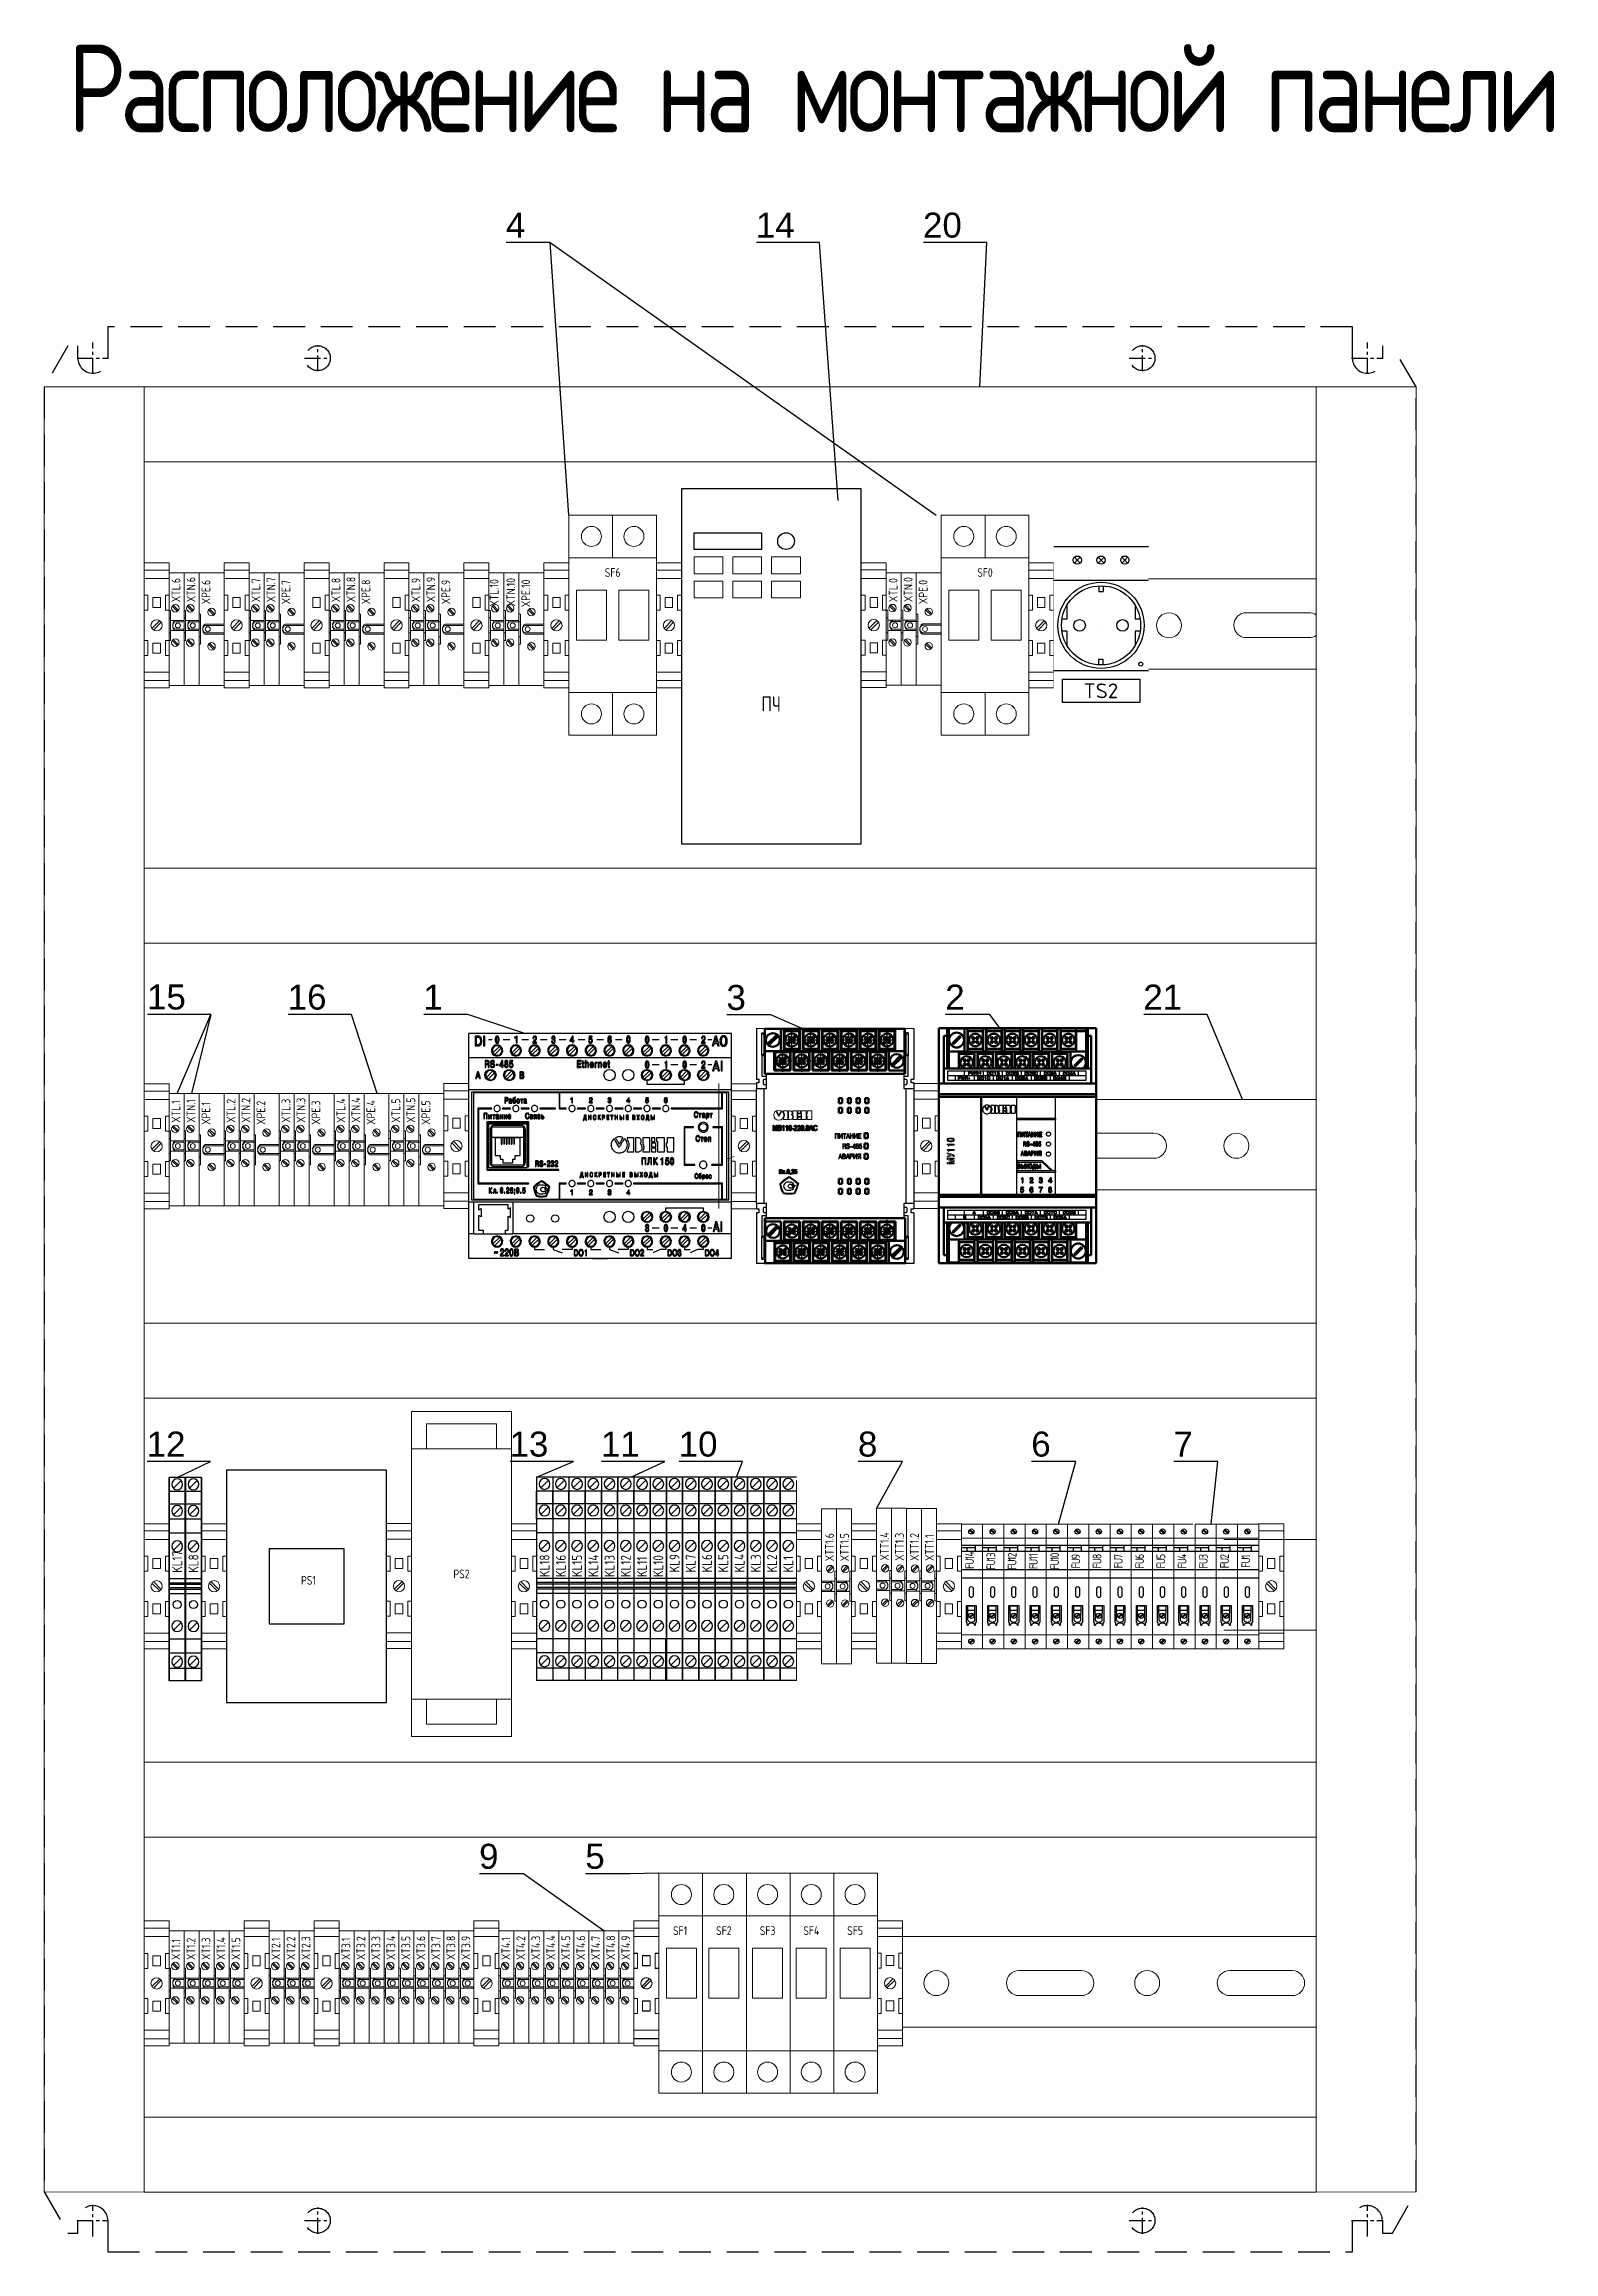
# Model space of a CAD drawing. Header units: millimetres. Extents: x 3520 to 8864, y 403 to 1747.
# Drawn here: x 5585.5 to 5658, y 819.8 to 925.8 of the extents above; entities that cross this region are included whole.
import ezdxf
from ezdxf import colors
from ezdxf.entities.mleader import LeaderData, LeaderLine
from ezdxf.enums import TextEntityAlignment as Align
from ezdxf.lldxf.tags import DXFTag
from ezdxf.math import Vec2, Vec3

# ---------------------------------------------------------------- set-up
doc = ezdxf.new("R2010")
doc.units = ezdxf.units.MM
doc.set_wipeout_variables(frame=1)
for name, pattern in [('CENTER', [10.16, 6.35, -1.27, 1.27, -1.27]), ('DASHED', [19.05, 12.7, -6.35]), ('DOT', [0.559211, 0, -0.279605, 0, -0.279605]), ('K5LT_BASIC', [0]), ('K5LT_THIN', [0])]:
    doc.linetypes.add(name, pattern=pattern)
for name, color, linetype in [('1', 1, 'Continuous'), ('text', 250, 'Continuous'), ('поверх', 134, 'Continuous'), ('Ссылки', 6, 'Continuous')]:
    doc.layers.add(name, color=color, linetype=linetype)
for name, color, linetype, lineweight in [('AM_7', 7, 'CENTER', 25), ('AM_9', 6, 'DASHED', 25), ('main', 5, 'Continuous', 50), ('ОСЕВЫЕ', 1, 'CENTER', 25), ('Стерка', 7, 'Continuous', 15)]:
    doc.layers.add(name, color=color, linetype=linetype, lineweight=lineweight)
doc.styles.get("Standard").update_dxf_attribs({"font": 'arial.ttf'})
doc.styles.add('ГОСТ В', font='GOST_0.TTF', dxfattribs={"height": 3.5})
doc.styles.add('ГОСТ тип А', font='GOST_0.TTF', dxfattribs={"height": 3.5})
doc.styles.add('Рамка', font='romans.shx')
tags = doc.linetypes.add('New Line1', pattern=[0.8, 0.5, -0.3]).pattern_tags.tags
tags[6:7] = [DXFTag(74, 4), DXFTag(75, 0), DXFTag(340, '0'), DXFTag(46, 1.0), DXFTag(50, 0.0), DXFTag(44, 0.0), DXFTag(45, 0.0)]
tags[4:5] = [DXFTag(74, 4), DXFTag(75, 0), DXFTag(340, '0'), DXFTag(46, 1.0), DXFTag(50, 0.0), DXFTag(44, 0.0), DXFTag(45, 0.0)]

msp = doc.modelspace()

# ---------------------------------------------------------------- texts
at = {"color": 7, "linetype": 'Continuous', "lineweight": 15, "insert": (5622.298, 923.668, 1518.358), "char_height": 4.2, "width": 88.68, "attachment_point": 5, "style": 'ГОСТ В'}
msp.add_mtext('{\\T0.9;\\C256;Расположение на монтажной панели}', dxfattribs=at)
at = {"color": 7, "char_height": 0.48, "width": 1.68087, "attachment_point": 7, "rotation": 89.99995, "style": 'ГОСТ тип А'}
for s, insert in [('KL17', (5592.099, 852.413, 1518.358)), ('KL8', (5592.88, 852.413, 1518.358)), ('KL18', (5609.74, 852.208, 1518.358)), ('KL16', (5610.52, 852.208, 1518.358)), ('KL15', (5611.3, 852.208, 1518.358)), ('KL14', (5612.08, 852.208, 1518.358)), ('KL13', (5612.86, 852.208, 1518.358)), ('KL12', (5613.64, 852.208, 1518.358)), ('KL11', (5614.42, 852.208, 1518.358)), ('KL10', (5615.2, 852.208, 1518.358)), ('KL9', (5615.98, 852.431, 1518.358)), ('KL7', (5616.76, 852.431, 1518.358)), ('KL6', (5617.541, 852.431, 1518.358)), ('KL5', (5618.321, 852.431, 1518.358)), ('KL4', (5619.102, 852.431, 1518.358)), ('KL3', (5619.882, 852.431, 1518.358)), ('KL2', (5620.663, 852.431, 1518.358)), ('KL1', (5621.443, 852.431, 1518.358))]:
    msp.add_mtext(s, dxfattribs=dict(at, insert=insert))
at = {"lineweight": 20, "char_height": 0.42, "attachment_point": 8, "rotation": 89.99995, "style": 'ГОСТ В'}
for s, insert, width in [('{\\T0.75;FU14}', (5630.117, 853.007, 1518.358), 3.94879), ('{\\T0.75;FU13}', (5631.141, 852.958, 1518.358), 4.04684), ('{\\T0.75;FU12}', (5632.161, 852.958, 1518.358), 4.04684), ('{\\T0.75;FU11}', (5633.181, 852.958, 1518.358), 4.04684), ('{\\T0.75;FU10}', (5634.201, 852.958, 1518.358), 4.04684), ('{\\T0.75;FU9}', (5635.221, 852.958, 1518.358), 4.04684), ('{\\T0.75;FU8}', (5636.241, 852.958, 1518.358), 4.04684), ('{\\T0.75;FU7}', (5637.261, 852.958, 1518.358), 4.04684), ('{\\T0.75;FU6}', (5638.281, 852.958, 1518.358), 4.04684), ('{\\T0.75;FU5}', (5639.301, 852.958, 1518.358), 4.04684), ('{\\T0.75;FU4}', (5640.321, 852.958, 1518.358), 4.04684), ('{\\T0.75;FU3}', (5641.341, 852.958, 1518.358), 4.04684), ('{\\T0.75;FU2}', (5642.361, 852.958, 1518.358), 4.04684), ('{\\T0.75;FU1}', (5643.381, 852.958, 1518.358), 4.04684)]:
    msp.add_mtext(s, dxfattribs=dict(at, insert=insert, width=width))
at = {"layer": 'Стерка', "color": 7, "char_height": 0.42, "style": 'ГОСТ В'}
for s, width, insert, attachment_point, rotation in [('XTL.6', 5, (5591.588, 899.007, 1518.358), 1, 90), ('XTN.6', 5, (5592.308, 899.007, 1518.358), 1, 90), ('XPE.6', 5, (5593.028, 898.908, 1518.358), 1, 90), ('XTL.7', 5, (5595.428, 899.007, 1518.358), 1, 90), ('XTN.7', 5, (5596.148, 899.007, 1518.358), 1, 90), ('XPE.7', 5, (5596.868, 898.908, 1518.358), 1, 90), ('XTL.8', 5, (5599.268, 899.007, 1518.358), 1, 90), ('XTN.8', 5, (5599.988, 899.007, 1518.358), 1, 90), ('XPE.8', 5, (5600.708, 898.908, 1518.358), 1, 90), ('XTL.9', 5, (5603.108, 899.007, 1518.358), 1, 90), ('XTN.9', 5, (5603.828, 899.007, 1518.358), 1, 90), ('XPE.9', 5, (5604.548, 898.908, 1518.358), 1, 90), ('XTL.10', 3.5, (5606.867, 898.796, 1518.358), 1, 90), ('XTN.10', 5, (5607.668, 898.808, 1518.358), 1, 90), ('XPE.10', 5, (5608.388, 898.766, 1518.358), 1, 90), ('XTL.0', 5, (5626.028, 899.016, 1518.358), 1, 90), ('XTN.0', 5, (5626.748, 899.016, 1518.358), 1, 90), ('XPE.0', 5, (5627.468, 898.918, 1518.358), 1, 90), ('XTL.1', 5, (5591.588, 874.019, 1518.358), 1, 90), ('XTN.1', 5, (5592.308, 874.019, 1518.358), 1, 90), ('XPE.1', 5, (5593.028, 873.921, 1518.358), 1, 90), ('XTL.2', 5, (5594.228, 874.019, 1518.358), 1, 90), ('XTN.2', 5, (5594.948, 874.019, 1518.358), 1, 90), ('XPE.2', 5, (5595.668, 873.921, 1518.358), 1, 90), ('XTL.3', 5, (5596.868, 874.019, 1518.358), 1, 90), ('XTN.3', 5, (5597.588, 874.019, 1518.358), 1, 90), ('XPE.3', 5, (5598.308, 873.921, 1518.358), 1, 90), ('XTL.4', 5, (5599.508, 874.019, 1518.358), 1, 90), ('XTN.4', 5, (5600.228, 874.019, 1518.358), 1, 90), ('XPE.4', 5, (5600.948, 873.921, 1518.358), 1, 90), ('XTL.5', 5, (5602.148, 874.019, 1518.358), 1, 90), ('XTN.5', 5, (5602.868, 874.019, 1518.358), 1, 90), ('XPE.5', 5, (5603.588, 873.921, 1518.358), 1, 90), ('XTT1.6', 5, (5623.392, 852.966, 1518.358), 7, 89.99995), ('XTT1.5', 5, (5624.112, 852.966, 1518.358), 7, 89.99995), ('XTT1.4', 5, (5626.032, 853.002, 1518.358), 7, 89.99995), ('XTT1.3', 5, (5626.752, 852.993, 1518.358), 7, 89.99995), ('XTT1.2', 5, (5627.472, 852.984, 1518.358), 7, 89.99995), ('XTT1.1', 5, (5628.192, 852.984, 1518.358), 7, 89.99995), ('XT1.1', 5, (5591.588, 833.829, 1518.358), 1, 90), ('XT1.2', 5, (5592.308, 833.829, 1518.358), 1, 90), ('XT1.3', 5, (5593.028, 833.829, 1518.358), 1, 90), ('XT1.4', 5, (5593.748, 833.829, 1518.358), 1, 90), ('XT1.5', 5, (5594.468, 833.829, 1518.358), 1, 90), ('XT2.1', 5, (5596.388, 833.829, 1518.358), 1, 90), ('XT2.2', 5, (5597.108, 833.829, 1518.358), 1, 90), ('XT2.3', 5, (5597.828, 833.829, 1518.358), 1, 90), ('XT3.1', 5, (5599.748, 833.829, 1518.358), 1, 90), ('XT3.2', 5, (5600.468, 833.829, 1518.358), 1, 90), ('XT3.3', 5, (5601.188, 833.829, 1518.358), 1, 90), ('XT3.4', 5, (5601.908, 833.829, 1518.358), 1, 90), ('XT3.5', 5, (5602.628, 833.829, 1518.358), 1, 90), ('XT3.6', 5, (5603.348, 833.829, 1518.358), 1, 90), ('XT3.7', 5, (5604.068, 833.829, 1518.358), 1, 90), ('XT3.8', 5, (5604.788, 833.829, 1518.358), 1, 90), ('XT3.9', 5, (5605.508, 833.829, 1518.358), 1, 90), ('XT4.1', 5, (5607.428, 833.829, 1518.358), 1, 90), ('XT4.2', 5, (5608.148, 833.829, 1518.358), 1, 90), ('XT4.3', 5, (5608.868, 833.829, 1518.358), 1, 90), ('XT4.4', 5, (5609.588, 833.829, 1518.358), 1, 90), ('XT4.5', 5, (5610.308, 833.829, 1518.358), 1, 90), ('XT4.6', 5, (5611.028, 833.829, 1518.358), 1, 90), ('XT4.7', 5, (5611.748, 833.829, 1518.358), 1, 90), ('XT4.8', 5, (5612.468, 833.829, 1518.358), 1, 90), ('XT4.9', 5, (5613.188, 833.829, 1518.358), 1, 90)]:
    msp.add_mtext_dynamic_manual_height_columns(s, width=width, gutter_width=17.5, heights=[0], dxfattribs=dict(at, insert=insert, attachment_point=attachment_point, rotation=rotation))
at = {"layer": 'Стерка', "color": 7, "attachment_point": 5, "style": 'ГОСТ В'}
for s, width, insert, char_height in [('SF6', 70, (5612.768, 900.432, 1518.358), 0.42), ('SF0', 70, (5630.648, 900.432, 1518.358), 0.42), ('ПЧ', 68, (5620.376, 894.127, 1518.358), 0.72), ('PS1', 40, (5598.162, 852.053, 1518.358), 0.42), ('PS2', 40, (5605.508, 852.36, 1518.358), 0.42), ('SF1', 70, (5616.008, 835.237, 1518.358), 0.42), ('SF2', 70, (5618.108, 835.237, 1518.358), 0.42), ('SF3', 70, (5620.208, 835.237, 1518.358), 0.42), ('SF4', 70, (5622.308, 835.237, 1518.358), 0.42), ('SF5', 70, (5624.408, 835.237, 1518.358), 0.42)]:
    msp.add_mtext_dynamic_manual_height_columns(s, width=width, gutter_width=17.5, heights=[0], dxfattribs=dict(at, insert=insert, char_height=char_height))

# ---------------------------------------------------------------- blocks, each defined once
blk = doc.blocks.new('_None')
blk = doc.blocks.new('1_1058_02_12__2__0_in_AE_1058_500__2__0')
at = {"layer": 'AM_7'}
for p, q in [((-255, 768.7), (-255, 781.3)), ((-165, 769.75), (-165, 780.25)), ((165, 769.75), (165, 780.25)), ((255, 768.7), (255, 781.3)), ((-261.3, 775), (-248.7, 775)), ((-170.25, 775), (-159.75, 775)), ((159.75, 775), (170.25, 775)), ((248.7, 775), (261.3, 775)), ((-255, 23.7), (-255, 36.3)), ((255, 23.7), (255, 36.3)), ((-261.3, 30), (-248.7, 30)), ((-170.25, 30), (-159.75, 30)), ((-165, 24.75), (-165, 35.25)), ((159.75, 30), (170.25, 30)), ((165, 24.75), (165, 35.25)), ((248.7, 30), (261.3, 30))]:
    blk.add_line(p, q, dxfattribs=at)
at = {"layer": 'AM_9'}
for p, q in [((249, 787.5), (-249, 787.5)), ((-249, 787.5), (-249, 775)), ((249, 775), (249, 787.5)), ((-265, 780), (-274.5, 763.55)), ((-261, 775), (-261, 780)), ((261, 780), (261, 775)), ((274.5, 763.55), (265, 780)), ((-274.5, 763.55), (-274.5, 41.45)), ((274.5, 41.45), (274.5, 763.55)), ((-274.5, 41.45), (-265, 25)), ((265, 25), (274.5, 41.45)), ((-261, 25), (-261, 30)), ((-249, 30), (-249, 17.5)), ((249, 17.5), (249, 30)), ((261, 30), (261, 25)), ((-265, 25), (-261, 25)), ((261, 25), (265, 25)), ((-249, 17.5), (249, 17.5))]:
    blk.add_line(p, q, dxfattribs=at)
for centre in [(-165, 775), (165, 775), (-165, 30), (165, 30)]:
    blk.add_circle(centre, 5, dxfattribs=at)
for centre, start, end in [((-255, 775), 180, 0), ((255, 775), 180, 0), ((-255, 30), 0, 180), ((255, 30), 0, 180)]:
    blk.add_arc(centre, 6, start, end, dxfattribs=at)
blk = doc.blocks.new('*U55')
at = {"lineweight": 9}
blk.add_wipeout([(0, 8.1), (0, 0), (4.5, 0), (4.5, 8.1)], dxfattribs=at).dxf.layer = 'поверх'
at = {"layer": 'поверх'}
for p, q in [((0, 7.8), (4.5, 7.8)), ((0.99, 7.29), (1.12, 7.15)), ((0.99, 7.01), (1.12, 7.15)), ((1.26, 7.29), (1.12, 7.15)), ((1.26, 7.01), (1.12, 7.15)), ((2.11, 7.29), (2.25, 7.15)), ((2.11, 7.01), (2.25, 7.15)), ((2.39, 7.29), (2.25, 7.15)), ((2.39, 7.01), (2.25, 7.15)), ((3.24, 7.29), (3.38, 7.15)), ((3.24, 7.01), (3.38, 7.15)), ((3.51, 7.29), (3.38, 7.15)), ((3.51, 7.01), (3.38, 7.15)), ((0, 6.2), (4.5, 6.2)), ((2.15, 5.93), (2.15, 5.66)), ((2.15, 5.66), (2.35, 5.66)), ((2.35, 5.93), (2.35, 5.66)), ((0.63, 4.34), (0.39, 4.34)), ((0.63, 5.01), (0.63, 4.34)), ((3.87, 5), (3.87, 4.34)), ((4.11, 4.34), (3.87, 4.34)), ((0.63, 3.78), (0.39, 3.78)), ((0.63, 3.78), (0.63, 3.09)), ((2.25, 4.05), (2.25, 4.05)), ((2.25, 4.05), (2.25, 4.05)), ((3.87, 3.78), (3.87, 3.09)), ((4.11, 3.78), (3.87, 3.78)), ((2.15, 2.17), (2.15, 2.44)), ((2.15, 2.44), (2.35, 2.44)), ((2.35, 2.17), (2.35, 2.44)), ((0, 1.9), (4.5, 1.9))]:
    blk.add_line(p, q, dxfattribs=at)
blk.add_lwpolyline([(0.41, 1.49), (4.1, 1.49), (4.1, 0.39), (0.41, 0.39)], close=True, dxfattribs=at)
for centre, radius in [((1.12, 7.15), 0.196), ((2.25, 7.15), 0.196), ((3.38, 7.15), 0.196), ((2.25, 4.05), 2.05), ((2.25, 4.05), 1.88), ((1.23, 4.05), 0.274), ((3.27, 4.05), 0.274), ((4.14, 2.21), 0.0948)]:
    blk.add_circle(centre, radius, dxfattribs=at)
at = {"layer": 'поверх', "style": 'Рамка'}
blk.add_attdef('INDEX', text='', height=0.7, dxfattribs=at).set_placement((2.24, 0.59), align=Align.CENTER)
blk = doc.blocks.new('A3-2')
at = {"linetype": 'K5LT_THIN', "lineweight": 18}
for p, q in [((420, 0), (420, 297)), ((420, 297), (840, 297)), ((840, 297), (840, 0)), ((650, 15), (715, 15)), ((840, 0), (420, 0))]:
    blk.add_line(p, q, dxfattribs=at)
at = {"linetype": 'K5LT_BASIC', "lineweight": 40}
for p, q in [((440, 5), (440, 292)), ((440, 292), (835, 292)), ((510, 292), (510, 278)), ((835, 292), (835, 5)), ((510, 278), (440, 278)), ((428, 5), (428, 150)), ((440, 150), (428, 150)), ((433, 5), (433, 150)), ((440, 115), (428, 115)), ((440, 90), (428, 90)), ((440, 65), (428, 65)), ((440, 30), (428, 30)), ((650, 20), (835, 20)), ((650, 5), (650, 20)), ((657, 5), (657, 20)), ((667, 5), (667, 20)), ((690, 5), (690, 20)), ((705, 5), (705, 20)), ((715, 5), (715, 20)), ((825, 5), (825, 20)), ((825, 13), (835, 13)), ((650, 10), (657, 10)), ((657, 10), (667, 10)), ((667, 10), (690, 10)), ((690, 10), (705, 10)), ((705, 10), (715, 10)), ((440, 5), (428, 5)), ((835, 5), (440, 5))]:
    blk.add_line(p, q, dxfattribs=at)
at = {"char_height": 2.5, "attachment_point": 1, "rotation": 90, "style": 'ГОСТ тип А'}
for s, insert in [('Подп. и дата', (429.32, 124.64)), ('Инв. № дубл.', (429.32, 95.56)), ('Взам. инв. №', (429.32, 69.83)), ('Подп. и дата', (429.32, 39.64)), ('Инв. № подл.', (429.32, 10.56))]:
    blk.add_mtext(s, dxfattribs=dict(at, insert=insert))
at = {"char_height": 2.5, "attachment_point": 1, "style": 'ГОСТ тип А'}
for s, insert in [('Лист', (826.99, 18.23)), ('Изм.', (651.01, 9.23)), ('Лист', (658, 9.23)), ('№ докум.', (671.12, 9.23)), ('Подп.', (693.55, 9.23)), ('Дата', (706, 9.23)), ('Формат', (804.26, 4.23)), ('A3', (815.5, 4.23))]:
    blk.add_mtext(s, dxfattribs=dict(at, insert=insert))

# ---------------------------------------------------------------- linework, layer by layer
at = {"color": 6}
for p, q in [((5609.772, 916.269, 1518.358), (5628.308, 903.185, 1518.358)), ((5593.472, 879.216, 1518.358), (5592.548, 875.424, 1518.358))]:
    msp.add_line(p, q, dxfattribs=at)
at = {"color": 0, "linetype": 'Continuous', "lineweight": 15}
for p, q in [((5620.058, 878.544, 1518.358), (5619.668, 878.544, 1518.358)), ((5626.838, 878.544, 1518.358), (5620.058, 878.544, 1518.358)), ((5627.228, 878.544, 1518.358), (5626.838, 878.544, 1518.358)), ((5620.749, 874.326, 1518.358), (5620.603, 874.576, 1518.358)), ((5620.628, 874.591, 1518.358), (5620.749, 874.382, 1518.358)), ((5620.749, 874.382, 1518.358), (5620.871, 874.591, 1518.358)), ((5620.895, 874.576, 1518.358), (5620.749, 874.326, 1518.358)), ((5620.964, 874.596, 1518.358), (5620.964, 874.546, 1518.358)), ((5621.178, 874.596, 1518.358), (5620.964, 874.596, 1518.358)), ((5621.178, 874.168, 1518.358), (5621.178, 874.596, 1518.358)), ((5621.206, 874.596, 1518.358), (5621.206, 874.168, 1518.358)), ((5621.289, 874.596, 1518.358), (5621.206, 874.596, 1518.358)), ((5621.42, 874.596, 1518.358), (5621.42, 874.398, 1518.358)), ((5621.634, 874.596, 1518.358), (5621.42, 874.596, 1518.358)), ((5621.634, 874.168, 1518.358), (5621.634, 874.596, 1518.358)), ((5621.786, 874.596, 1518.358), (5621.662, 874.596, 1518.358)), ((5621.662, 874.596, 1518.358), (5621.662, 874.472, 1518.358)), ((5621.662, 874.472, 1518.358), (5621.786, 874.472, 1518.358)), ((5621.814, 874.443, 1518.358), (5621.662, 874.443, 1518.358)), ((5621.662, 874.443, 1518.358), (5621.662, 874.32, 1518.358)), ((5621.662, 874.32, 1518.358), (5621.814, 874.32, 1518.358)), ((5621.786, 874.472, 1518.358), (5621.786, 874.596, 1518.358)), ((5622.056, 874.596, 1518.358), (5621.814, 874.596, 1518.358)), ((5621.814, 874.596, 1518.358), (5621.814, 874.472, 1518.358)), ((5621.814, 874.472, 1518.358), (5621.842, 874.472, 1518.358)), ((5621.814, 874.32, 1518.358), (5621.814, 874.443, 1518.358)), ((5621.842, 874.472, 1518.358), (5621.842, 874.168, 1518.358)), ((5622.056, 874.168, 1518.358), (5622.056, 874.596, 1518.358)), ((5622.114, 874.443, 1518.358), (5622.085, 874.443, 1518.358)), ((5622.085, 874.443, 1518.358), (5622.085, 874.32, 1518.358)), ((5622.085, 874.32, 1518.358), (5622.114, 874.32, 1518.358)), ((5622.114, 874.596, 1518.358), (5622.114, 874.443, 1518.358)), ((5622.327, 874.596, 1518.358), (5622.114, 874.596, 1518.358)), ((5622.114, 874.32, 1518.358), (5622.114, 874.168, 1518.358)), ((5622.327, 874.168, 1518.358), (5622.327, 874.596, 1518.358)), ((5620.964, 874.216, 1518.358), (5620.964, 874.168, 1518.358)), ((5620.964, 874.168, 1518.358), (5621.178, 874.168, 1518.358)), ((5621.206, 874.168, 1518.358), (5621.289, 874.168, 1518.358)), ((5621.42, 874.214, 1518.358), (5621.42, 874.168, 1518.358)), ((5621.42, 874.168, 1518.358), (5621.634, 874.168, 1518.358)), ((5621.814, 874.292, 1518.358), (5621.662, 874.292, 1518.358)), ((5621.662, 874.292, 1518.358), (5621.662, 874.168, 1518.358)), ((5621.662, 874.168, 1518.358), (5621.814, 874.168, 1518.358)), ((5621.814, 874.168, 1518.358), (5621.814, 874.292, 1518.358)), ((5621.842, 874.168, 1518.358), (5622.056, 874.168, 1518.358)), ((5622.114, 874.168, 1518.358), (5622.327, 874.168, 1518.358)), ((5623.454, 873.261, 1518.358), (5623.454, 873.501, 1518.358)), ((5623.454, 873.501, 1518.358), (5623.604, 873.501, 1518.358)), ((5623.481, 873.261, 1518.358), (5623.454, 873.261, 1518.358)), ((5623.481, 873.475, 1518.358), (5623.481, 873.261, 1518.358)), ((5623.577, 873.475, 1518.358), (5623.481, 873.475, 1518.358)), ((5623.577, 873.261, 1518.358), (5623.577, 873.475, 1518.358)), ((5623.604, 873.261, 1518.358), (5623.577, 873.261, 1518.358)), ((5623.604, 873.501, 1518.358), (5623.604, 873.261, 1518.358)), ((5623.649, 873.261, 1518.358), (5623.649, 873.501, 1518.358)), ((5623.649, 873.501, 1518.358), (5623.676, 873.501, 1518.358)), ((5623.676, 873.261, 1518.358), (5623.649, 873.261, 1518.358)), ((5623.676, 873.308, 1518.358), (5623.778, 873.501, 1518.358)), ((5623.676, 873.501, 1518.358), (5623.676, 873.308, 1518.358)), ((5623.778, 873.456, 1518.358), (5623.676, 873.261, 1518.358)), ((5623.778, 873.501, 1518.358), (5623.805, 873.501, 1518.358)), ((5623.778, 873.261, 1518.358), (5623.778, 873.456, 1518.358)), ((5623.805, 873.261, 1518.358), (5623.778, 873.261, 1518.358)), ((5623.805, 873.501, 1518.358), (5623.805, 873.261, 1518.358)), ((5623.83, 873.475, 1518.358), (5623.83, 873.501, 1518.358)), ((5623.83, 873.501, 1518.358), (5623.979, 873.501, 1518.358)), ((5623.892, 873.475, 1518.358), (5623.83, 873.475, 1518.358)), ((5623.892, 873.261, 1518.358), (5623.892, 873.475, 1518.358)), ((5623.919, 873.261, 1518.358), (5623.892, 873.261, 1518.358)), ((5623.979, 873.475, 1518.358), (5623.919, 873.475, 1518.358)), ((5623.919, 873.475, 1518.358), (5623.919, 873.261, 1518.358)), ((5623.979, 873.501, 1518.358), (5623.979, 873.475, 1518.358)), ((5623.982, 873.261, 1518.358), (5624.054, 873.501, 1518.358)), ((5624.01, 873.261, 1518.358), (5623.982, 873.261, 1518.358)), ((5624.028, 873.325, 1518.358), (5624.01, 873.261, 1518.358)), ((5624.108, 873.325, 1518.358), (5624.028, 873.325, 1518.358)), ((5624.068, 873.469, 1518.358), (5624.034, 873.351, 1518.358)), ((5624.034, 873.351, 1518.358), (5624.101, 873.351, 1518.358)), ((5624.054, 873.501, 1518.358), (5624.082, 873.501, 1518.358)), ((5624.101, 873.351, 1518.358), (5624.068, 873.469, 1518.358)), ((5624.082, 873.501, 1518.358), (5624.153, 873.261, 1518.358)), ((5624.126, 873.261, 1518.358), (5624.108, 873.325, 1518.358)), ((5624.153, 873.261, 1518.358), (5624.126, 873.261, 1518.358)), ((5624.171, 873.261, 1518.358), (5624.171, 873.501, 1518.358)), ((5624.171, 873.501, 1518.358), (5624.198, 873.501, 1518.358)), ((5624.198, 873.261, 1518.358), (5624.171, 873.261, 1518.358)), ((5624.198, 873.501, 1518.358), (5624.198, 873.402, 1518.358)), ((5624.198, 873.402, 1518.358), (5624.294, 873.402, 1518.358)), ((5624.198, 873.376, 1518.358), (5624.198, 873.261, 1518.358)), ((5624.294, 873.376, 1518.358), (5624.198, 873.376, 1518.358)), ((5624.294, 873.402, 1518.358), (5624.294, 873.501, 1518.358)), ((5624.294, 873.501, 1518.358), (5624.321, 873.501, 1518.358)), ((5624.294, 873.261, 1518.358), (5624.294, 873.376, 1518.358)), ((5624.321, 873.261, 1518.358), (5624.294, 873.261, 1518.358)), ((5624.321, 873.501, 1518.358), (5624.321, 873.261, 1518.358)), ((5624.363, 873.261, 1518.358), (5624.363, 873.501, 1518.358)), ((5624.363, 873.501, 1518.358), (5624.39, 873.501, 1518.358)), ((5624.39, 873.261, 1518.358), (5624.363, 873.261, 1518.358)), ((5624.39, 873.308, 1518.358), (5624.492, 873.501, 1518.358)), ((5624.39, 873.501, 1518.358), (5624.39, 873.308, 1518.358)), ((5624.492, 873.456, 1518.358), (5624.39, 873.261, 1518.358)), ((5624.492, 873.501, 1518.358), (5624.519, 873.501, 1518.358)), ((5624.492, 873.261, 1518.358), (5624.492, 873.456, 1518.358)), ((5624.519, 873.261, 1518.358), (5624.492, 873.261, 1518.358)), ((5624.519, 873.501, 1518.358), (5624.519, 873.261, 1518.358)), ((5624.561, 873.261, 1518.358), (5624.561, 873.501, 1518.358)), ((5624.561, 873.501, 1518.358), (5624.698, 873.501, 1518.358)), ((5624.701, 873.261, 1518.358), (5624.561, 873.261, 1518.358)), ((5624.698, 873.475, 1518.358), (5624.588, 873.475, 1518.358)), ((5624.588, 873.475, 1518.358), (5624.588, 873.399, 1518.358)), ((5624.588, 873.399, 1518.358), (5624.688, 873.399, 1518.358)), ((5624.688, 873.373, 1518.358), (5624.588, 873.373, 1518.358)), ((5624.588, 873.373, 1518.358), (5624.588, 873.288, 1518.358)), ((5624.588, 873.288, 1518.358), (5624.701, 873.288, 1518.358)), ((5624.688, 873.399, 1518.358), (5624.688, 873.373, 1518.358)), ((5624.698, 873.501, 1518.358), (5624.698, 873.475, 1518.358)), ((5624.701, 873.288, 1518.358), (5624.701, 873.261, 1518.358)), ((5623.613, 872.289, 1518.358), (5623.685, 872.529, 1518.358)), ((5623.641, 872.289, 1518.358), (5623.613, 872.289, 1518.358)), ((5623.659, 872.353, 1518.358), (5623.641, 872.289, 1518.358)), ((5623.739, 872.353, 1518.358), (5623.659, 872.353, 1518.358)), ((5623.699, 872.497, 1518.358), (5623.665, 872.379, 1518.358)), ((5623.665, 872.379, 1518.358), (5623.732, 872.379, 1518.358)), ((5623.685, 872.529, 1518.358), (5623.713, 872.529, 1518.358)), ((5623.732, 872.379, 1518.358), (5623.699, 872.497, 1518.358)), ((5623.713, 872.529, 1518.358), (5623.784, 872.289, 1518.358)), ((5623.757, 872.289, 1518.358), (5623.739, 872.353, 1518.358)), ((5623.784, 872.289, 1518.358), (5623.757, 872.289, 1518.358)), ((5623.802, 872.529, 1518.358), (5623.886, 872.529, 1518.358)), ((5623.802, 872.289, 1518.358), (5623.802, 872.529, 1518.358)), ((5623.883, 872.289, 1518.358), (5623.802, 872.289, 1518.358)), ((5623.814, 872.775, 1518.358), (5623.814, 873.015, 1518.358)), ((5623.814, 873.015, 1518.358), (5623.9, 873.015, 1518.358)), ((5623.841, 872.775, 1518.358), (5623.814, 872.775, 1518.358)), ((5623.829, 872.503, 1518.358), (5623.829, 872.427, 1518.358)), ((5623.881, 872.503, 1518.358), (5623.829, 872.503, 1518.358)), ((5623.829, 872.427, 1518.358), (5623.88, 872.427, 1518.358)), ((5623.829, 872.4, 1518.358), (5623.829, 872.316, 1518.358)), ((5623.882, 872.4, 1518.358), (5623.829, 872.4, 1518.358)), ((5623.829, 872.316, 1518.358), (5623.882, 872.316, 1518.358)), ((5623.895, 872.989, 1518.358), (5623.841, 872.989, 1518.358)), ((5623.841, 872.989, 1518.358), (5623.841, 872.904, 1518.358)), ((5623.841, 872.904, 1518.358), (5623.899, 872.904, 1518.358)), ((5623.841, 872.878, 1518.358), (5623.841, 872.775, 1518.358)), ((5623.896, 872.878, 1518.358), (5623.841, 872.878, 1518.358)), ((5623.911, 872.417, 1518.358), (5623.911, 872.416, 1518.358)), ((5623.93, 872.892, 1518.358), (5623.93, 872.891, 1518.358)), ((5623.967, 872.775, 1518.358), (5623.94, 872.775, 1518.358)), ((5623.97, 872.289, 1518.358), (5624.042, 872.529, 1518.358)), ((5623.998, 872.289, 1518.358), (5623.97, 872.289, 1518.358)), ((5623.991, 872.852, 1518.358), (5624.017, 872.852, 1518.358)), ((5624.016, 872.353, 1518.358), (5623.998, 872.289, 1518.358)), ((5624.096, 872.353, 1518.358), (5624.016, 872.353, 1518.358)), ((5624.056, 872.497, 1518.358), (5624.022, 872.379, 1518.358)), ((5624.022, 872.379, 1518.358), (5624.089, 872.379, 1518.358)), ((5624.042, 872.529, 1518.358), (5624.07, 872.529, 1518.358)), ((5624.089, 872.379, 1518.358), (5624.056, 872.497, 1518.358)), ((5624.07, 872.529, 1518.358), (5624.141, 872.289, 1518.358)), ((5624.114, 872.289, 1518.358), (5624.096, 872.353, 1518.358)), ((5624.138, 872.949, 1518.358), (5624.114, 872.949, 1518.358)), ((5624.141, 872.289, 1518.358), (5624.114, 872.289, 1518.358)), ((5624.159, 872.529, 1518.358), (5624.238, 872.529, 1518.358)), ((5624.159, 872.289, 1518.358), (5624.159, 872.529, 1518.358)), ((5624.186, 872.289, 1518.358), (5624.159, 872.289, 1518.358)), ((5624.177, 872.853, 1518.358), (5624.177, 872.884, 1518.358)), ((5624.177, 872.884, 1518.358), (5624.249, 872.884, 1518.358)), ((5624.249, 872.853, 1518.358), (5624.177, 872.853, 1518.358)), ((5624.186, 872.503, 1518.358), (5624.186, 872.412, 1518.358)), ((5624.233, 872.503, 1518.358), (5624.186, 872.503, 1518.358)), ((5624.186, 872.412, 1518.358), (5624.233, 872.412, 1518.358)), ((5624.236, 872.386, 1518.358), (5624.186, 872.386, 1518.358)), ((5624.186, 872.386, 1518.358), (5624.186, 872.289, 1518.358)), ((5624.249, 872.884, 1518.358), (5624.249, 872.853, 1518.358)), ((5624.278, 872.858, 1518.358), (5624.367, 873.015, 1518.358)), ((5624.278, 872.829, 1518.358), (5624.278, 872.858, 1518.358)), ((5624.366, 872.829, 1518.358), (5624.278, 872.829, 1518.358)), ((5624.366, 872.974, 1518.358), (5624.302, 872.856, 1518.358)), ((5624.302, 872.856, 1518.358), (5624.366, 872.856, 1518.358)), ((5624.333, 872.289, 1518.358), (5624.333, 872.529, 1518.358)), ((5624.333, 872.529, 1518.358), (5624.36, 872.529, 1518.358)), ((5624.36, 872.289, 1518.358), (5624.333, 872.289, 1518.358)), ((5624.36, 872.336, 1518.358), (5624.462, 872.529, 1518.358)), ((5624.36, 872.529, 1518.358), (5624.36, 872.336, 1518.358)), ((5624.462, 872.484, 1518.358), (5624.36, 872.289, 1518.358)), ((5624.366, 872.856, 1518.358), (5624.366, 872.974, 1518.358)), ((5624.366, 872.775, 1518.358), (5624.366, 872.829, 1518.358)), ((5624.393, 872.775, 1518.358), (5624.366, 872.775, 1518.358)), ((5624.367, 873.015, 1518.358), (5624.393, 873.015, 1518.358)), ((5624.393, 873.015, 1518.358), (5624.393, 872.856, 1518.358)), ((5624.393, 872.856, 1518.358), (5624.422, 872.856, 1518.358)), ((5624.422, 872.829, 1518.358), (5624.393, 872.829, 1518.358)), ((5624.393, 872.829, 1518.358), (5624.393, 872.775, 1518.358)), ((5624.422, 872.856, 1518.358), (5624.422, 872.829, 1518.358)), ((5624.462, 872.529, 1518.358), (5624.489, 872.529, 1518.358)), ((5624.462, 872.289, 1518.358), (5624.462, 872.484, 1518.358)), ((5624.489, 872.289, 1518.358), (5624.462, 872.289, 1518.358)), ((5624.489, 872.529, 1518.358), (5624.489, 872.289, 1518.358)), ((5624.534, 872.289, 1518.358), (5624.587, 872.389, 1518.358)), ((5624.567, 872.289, 1518.358), (5624.534, 872.289, 1518.358)), ((5624.612, 872.386, 1518.358), (5624.567, 872.289, 1518.358)), ((5624.6, 872.529, 1518.358), (5624.681, 872.529, 1518.358)), ((5624.601, 872.84, 1518.358), (5624.626, 872.84, 1518.358)), ((5624.654, 872.503, 1518.358), (5624.602, 872.503, 1518.358)), ((5624.605, 872.412, 1518.358), (5624.654, 872.412, 1518.358)), ((5624.607, 872.89, 1518.358), (5624.62, 873.015, 1518.358)), ((5624.63, 872.89, 1518.358), (5624.607, 872.89, 1518.358)), ((5624.654, 872.386, 1518.358), (5624.612, 872.386, 1518.358)), ((5624.62, 873.015, 1518.358), (5624.722, 873.015, 1518.358)), ((5624.639, 872.989, 1518.358), (5624.631, 872.919, 1518.358)), ((5624.722, 872.989, 1518.358), (5624.639, 872.989, 1518.358)), ((5624.654, 872.412, 1518.358), (5624.654, 872.503, 1518.358)), ((5624.654, 872.289, 1518.358), (5624.654, 872.386, 1518.358)), ((5624.681, 872.289, 1518.358), (5624.654, 872.289, 1518.358)), ((5624.681, 872.529, 1518.358), (5624.681, 872.289, 1518.358)), ((5624.722, 873.015, 1518.358), (5624.722, 872.989, 1518.358))]:
    msp.add_line(p, q, dxfattribs=at)
for p, q in [((5618.468, 878.304, 1518.358), (5605.868, 878.304, 1518.358)), ((5605.868, 875.604, 1518.358), (5605.868, 878.304, 1518.358)), ((5606.294, 878.18, 1518.358), (5606.166, 878.18, 1518.358)), ((5606.166, 878.18, 1518.358), (5606.166, 877.706, 1518.358)), ((5606.166, 877.706, 1518.358), (5606.276, 877.706, 1518.358)), ((5606.226, 877.759, 1518.358), (5606.226, 878.126, 1518.358)), ((5606.226, 878.126, 1518.358), (5606.292, 878.126, 1518.358)), ((5606.277, 877.759, 1518.358), (5606.226, 877.759, 1518.358)), ((5606.297, 877.76, 1518.358), (5606.277, 877.759, 1518.358)), ((5606.321, 878.178, 1518.358), (5606.294, 878.18, 1518.358)), ((5606.627, 878.18, 1518.358), (5606.566, 878.18, 1518.358)), ((5606.566, 878.18, 1518.358), (5606.566, 877.706, 1518.358)), ((5606.566, 877.706, 1518.358), (5606.627, 877.706, 1518.358)), ((5606.627, 877.706, 1518.358), (5606.627, 878.18, 1518.358)), ((5606.798, 878.009, 1518.358), (5606.978, 878.009, 1518.358)), ((5607.331, 877.686, 1518.358), (5607.02, 877.374, 1518.358)), ((5607.105, 877.29, 1518.358), (5607.416, 877.601, 1518.358)), ((5607.505, 878.009, 1518.358), (5607.83, 878.009, 1518.358)), ((5608.231, 877.686, 1518.358), (5607.92, 877.374, 1518.358)), ((5608.005, 877.29, 1518.358), (5608.316, 877.601, 1518.358)), ((5608.059, 878.122, 1518.358), (5608.059, 878.099, 1518.358)), ((5608.069, 878.122, 1518.358), (5608.059, 878.122, 1518.358)), ((5608.059, 878.099, 1518.358), (5608.133, 878.099, 1518.358)), ((5608.076, 878.122, 1518.358), (5608.069, 878.122, 1518.358)), ((5608.133, 878.099, 1518.358), (5608.133, 877.854, 1518.358)), ((5608.133, 877.854, 1518.358), (5608.177, 877.854, 1518.358)), ((5608.177, 878.18, 1518.358), (5608.146, 878.18, 1518.358)), ((5608.177, 877.854, 1518.358), (5608.177, 878.18, 1518.358)), ((5608.405, 878.009, 1518.358), (5608.73, 878.009, 1518.358)), ((5609.131, 877.686, 1518.358), (5608.82, 877.374, 1518.358)), ((5608.905, 877.29, 1518.358), (5609.216, 877.601, 1518.358)), ((5608.939, 878.084, 1518.358), (5608.938, 878.076, 1518.358)), ((5608.938, 878.076, 1518.358), (5608.938, 878.066, 1518.358)), ((5608.938, 878.066, 1518.358), (5608.979, 878.066, 1518.358)), ((5608.938, 877.855, 1518.358), (5608.938, 877.844, 1518.358)), ((5608.938, 877.844, 1518.358), (5609.113, 877.844, 1518.358)), ((5608.979, 878.066, 1518.358), (5608.979, 878.08, 1518.358)), ((5609.113, 877.881, 1518.358), (5608.982, 877.881, 1518.358)), ((5609.113, 877.844, 1518.358), (5609.113, 877.881, 1518.358)), ((5609.305, 878.009, 1518.358), (5609.63, 878.009, 1518.358)), ((5610.031, 877.686, 1518.358), (5609.72, 877.374, 1518.358)), ((5609.805, 877.29, 1518.358), (5610.116, 877.601, 1518.358)), ((5609.872, 877.943, 1518.358), (5609.831, 877.943, 1518.358)), ((5609.838, 878.08, 1518.358), (5609.838, 878.071, 1518.358)), ((5609.838, 878.071, 1518.358), (5609.877, 878.071, 1518.358)), ((5609.873, 877.931, 1518.358), (5609.872, 877.943, 1518.358)), ((5609.901, 878.032, 1518.358), (5609.901, 877.997, 1518.358)), ((5609.911, 878.032, 1518.358), (5609.901, 878.032, 1518.358)), ((5609.901, 877.997, 1518.358), (5609.925, 877.997, 1518.358)), ((5609.914, 878.032, 1518.358), (5609.911, 878.032, 1518.358)), ((5609.957, 878.016, 1518.358), (5609.957, 878.019, 1518.358)), ((5609.961, 878.015, 1518.358), (5609.957, 878.016, 1518.358)), ((5610.205, 878.009, 1518.358), (5610.53, 878.009, 1518.358)), ((5610.931, 877.686, 1518.358), (5610.62, 877.374, 1518.358)), ((5610.705, 877.29, 1518.358), (5611.016, 877.601, 1518.358)), ((5610.836, 878.18, 1518.358), (5610.719, 877.966, 1518.358)), ((5610.719, 877.966, 1518.358), (5610.719, 877.929, 1518.358)), ((5610.719, 877.929, 1518.358), (5610.836, 877.929, 1518.358)), ((5610.759, 877.966, 1518.358), (5610.836, 878.109, 1518.358)), ((5610.836, 877.966, 1518.358), (5610.759, 877.966, 1518.358)), ((5610.878, 878.18, 1518.358), (5610.836, 878.18, 1518.358)), ((5610.836, 878.109, 1518.358), (5610.836, 877.966, 1518.358)), ((5610.836, 877.929, 1518.358), (5610.836, 877.854, 1518.358)), ((5610.836, 877.854, 1518.358), (5610.878, 877.854, 1518.358)), ((5610.878, 877.966, 1518.358), (5610.878, 878.18, 1518.358)), ((5610.917, 877.966, 1518.358), (5610.878, 877.966, 1518.358)), ((5610.878, 877.929, 1518.358), (5610.917, 877.929, 1518.358)), ((5610.878, 877.854, 1518.358), (5610.878, 877.929, 1518.358)), ((5610.917, 877.929, 1518.358), (5610.917, 877.966, 1518.358)), ((5611.105, 878.009, 1518.358), (5611.43, 878.009, 1518.358)), ((5611.831, 877.686, 1518.358), (5611.52, 877.374, 1518.358)), ((5611.605, 877.29, 1518.358), (5611.916, 877.601, 1518.358)), ((5611.656, 877.937, 1518.358), (5611.615, 877.937, 1518.358)), ((5611.64, 878.18, 1518.358), (5611.622, 878.008, 1518.358)), ((5611.622, 878.008, 1518.358), (5611.661, 878.008, 1518.358)), ((5611.782, 878.18, 1518.358), (5611.64, 878.18, 1518.358)), ((5611.656, 877.933, 1518.358), (5611.656, 877.937, 1518.358)), ((5611.663, 878.056, 1518.358), (5611.672, 878.143, 1518.358)), ((5611.666, 878.058, 1518.358), (5611.663, 878.056, 1518.358)), ((5611.672, 878.143, 1518.358), (5611.782, 878.143, 1518.358)), ((5611.782, 878.143, 1518.358), (5611.782, 878.18, 1518.358)), ((5612.005, 878.009, 1518.358), (5612.33, 878.009, 1518.358)), ((5612.731, 877.686, 1518.358), (5612.42, 877.374, 1518.358)), ((5612.505, 877.29, 1518.358), (5612.816, 877.601, 1518.358)), ((5612.671, 878.101, 1518.358), (5612.672, 878.098, 1518.358)), ((5612.672, 878.098, 1518.358), (5612.709, 878.098, 1518.358)), ((5612.905, 878.009, 1518.358), (5613.23, 878.009, 1518.358)), ((5613.631, 877.686, 1518.358), (5613.32, 877.374, 1518.358)), ((5613.405, 877.29, 1518.358), (5613.716, 877.601, 1518.358)), ((5614.531, 877.686, 1518.358), (5614.22, 877.374, 1518.358)), ((5614.305, 877.29, 1518.358), (5614.616, 877.601, 1518.358)), ((5614.669, 878.009, 1518.358), (5614.994, 878.009, 1518.358)), ((5615.431, 877.686, 1518.358), (5615.12, 877.374, 1518.358)), ((5615.205, 877.29, 1518.358), (5615.516, 877.601, 1518.358)), ((5615.272, 878.112, 1518.358), (5615.272, 878.089, 1518.358)), ((5615.283, 878.112, 1518.358), (5615.272, 878.112, 1518.358)), ((5615.272, 878.089, 1518.358), (5615.328, 878.089, 1518.358)), ((5615.289, 878.112, 1518.358), (5615.283, 878.112, 1518.358)), ((5615.328, 878.089, 1518.358), (5615.328, 877.844, 1518.358)), ((5615.328, 877.844, 1518.358), (5615.37, 877.844, 1518.358)), ((5615.37, 878.17, 1518.358), (5615.338, 878.17, 1518.358)), ((5615.37, 877.844, 1518.358), (5615.37, 878.17, 1518.358)), ((5615.569, 878.009, 1518.358), (5615.894, 878.009, 1518.358)), ((5616.331, 877.686, 1518.358), (5616.02, 877.374, 1518.358)), ((5616.105, 877.29, 1518.358), (5616.416, 877.601, 1518.358)), ((5616.469, 878.009, 1518.358), (5616.794, 878.009, 1518.358)), ((5617.231, 877.686, 1518.358), (5616.92, 877.374, 1518.358)), ((5617.005, 877.29, 1518.358), (5617.316, 877.601, 1518.358)), ((5617.039, 877.855, 1518.358), (5617.039, 877.844, 1518.358)), ((5617.039, 877.844, 1518.358), (5617.215, 877.844, 1518.358)), ((5617.04, 878.084, 1518.358), (5617.04, 878.076, 1518.358)), ((5617.04, 878.076, 1518.358), (5617.04, 878.066, 1518.358)), ((5617.04, 878.066, 1518.358), (5617.08, 878.066, 1518.358)), ((5617.08, 878.066, 1518.358), (5617.08, 878.08, 1518.358)), ((5617.215, 877.881, 1518.358), (5617.084, 877.881, 1518.358)), ((5617.215, 877.844, 1518.358), (5617.215, 877.881, 1518.358)), ((5617.345, 878.009, 1518.358), (5617.525, 878.009, 1518.358)), ((5617.684, 878.18, 1518.358), (5617.547, 877.706, 1518.358)), ((5617.547, 877.706, 1518.358), (5617.61, 877.706, 1518.358)), ((5617.61, 877.706, 1518.358), (5617.644, 877.828, 1518.358)), ((5617.644, 877.828, 1518.358), (5617.786, 877.828, 1518.358)), ((5617.658, 877.882, 1518.358), (5617.715, 878.095, 1518.358)), ((5617.773, 877.882, 1518.358), (5617.658, 877.882, 1518.358)), ((5617.747, 878.18, 1518.358), (5617.684, 878.18, 1518.358)), ((5617.715, 878.095, 1518.358), (5617.773, 877.882, 1518.358)), ((5617.883, 877.706, 1518.358), (5617.747, 878.18, 1518.358)), ((5617.786, 877.828, 1518.358), (5617.82, 877.706, 1518.358)), ((5617.82, 877.706, 1518.358), (5617.883, 877.706, 1518.358)), ((5618.468, 875.604, 1518.358), (5618.468, 878.304, 1518.358)), ((5618.468, 877.128, 1518.358), (5605.868, 877.128, 1518.358)), ((5606.276, 876.469, 1518.358), (5606.182, 876.143, 1518.358)), ((5606.32, 876.469, 1518.358), (5606.276, 876.469, 1518.358)), ((5606.414, 876.143, 1518.358), (5606.32, 876.469, 1518.358)), ((5606.641, 877.005, 1518.358), (5606.641, 876.679, 1518.358)), ((5606.747, 877.005, 1518.358), (5606.641, 877.005, 1518.358)), ((5606.641, 876.679, 1518.358), (5606.682, 876.679, 1518.358)), ((5606.682, 876.854, 1518.358), (5606.682, 876.968, 1518.358)), ((5606.682, 876.968, 1518.358), (5606.74, 876.968, 1518.358)), ((5606.746, 876.854, 1518.358), (5606.682, 876.854, 1518.358)), ((5606.682, 876.817, 1518.358), (5606.742, 876.817, 1518.358)), ((5606.682, 876.679, 1518.358), (5606.682, 876.817, 1518.358)), ((5607.013, 876.504, 1518.358), (5606.702, 876.192, 1518.358)), ((5606.749, 876.854, 1518.358), (5606.746, 876.854, 1518.358)), ((5606.753, 877.005, 1518.358), (5606.747, 877.005, 1518.358)), ((5606.789, 876.834, 1518.358), (5606.789, 876.837, 1518.358)), ((5606.796, 876.832, 1518.358), (5606.789, 876.834, 1518.358)), ((5606.8, 876.682, 1518.358), (5606.801, 876.679, 1518.358)), ((5606.801, 876.679, 1518.358), (5606.843, 876.679, 1518.358)), ((5606.936, 876.782, 1518.358), (5606.894, 876.782, 1518.358)), ((5606.936, 876.776, 1518.358), (5606.936, 876.782, 1518.358)), ((5607.054, 876.925, 1518.358), (5607.055, 876.92, 1518.358)), ((5607.055, 876.92, 1518.358), (5607.096, 876.92, 1518.358)), ((5607.17, 876.823, 1518.358), (5607.17, 876.784, 1518.358)), ((5607.271, 876.823, 1518.358), (5607.17, 876.823, 1518.358)), ((5607.17, 876.784, 1518.358), (5607.271, 876.784, 1518.358)), ((5607.271, 876.784, 1518.358), (5607.271, 876.823, 1518.358)), ((5607.446, 877.005, 1518.358), (5607.329, 876.791, 1518.358)), ((5607.329, 876.791, 1518.358), (5607.329, 876.754, 1518.358)), ((5607.329, 876.754, 1518.358), (5607.446, 876.754, 1518.358)), ((5607.369, 876.791, 1518.358), (5607.446, 876.934, 1518.358)), ((5607.446, 876.791, 1518.358), (5607.369, 876.791, 1518.358)), ((5607.488, 877.005, 1518.358), (5607.446, 877.005, 1518.358)), ((5607.446, 876.934, 1518.358), (5607.446, 876.791, 1518.358)), ((5607.446, 876.754, 1518.358), (5607.446, 876.679, 1518.358)), ((5607.446, 876.679, 1518.358), (5607.488, 876.679, 1518.358)), ((5607.488, 876.791, 1518.358), (5607.488, 877.005, 1518.358)), ((5607.527, 876.791, 1518.358), (5607.488, 876.791, 1518.358)), ((5607.488, 876.754, 1518.358), (5607.527, 876.754, 1518.358)), ((5607.488, 876.679, 1518.358), (5607.488, 876.754, 1518.358)), ((5607.527, 876.754, 1518.358), (5607.527, 876.791, 1518.358)), ((5607.913, 876.504, 1518.358), (5607.602, 876.192, 1518.358)), ((5607.848, 876.762, 1518.358), (5607.807, 876.762, 1518.358)), ((5607.831, 877.005, 1518.358), (5607.814, 876.833, 1518.358)), ((5607.814, 876.833, 1518.358), (5607.853, 876.833, 1518.358)), ((5607.973, 877.005, 1518.358), (5607.831, 877.005, 1518.358)), ((5607.848, 876.758, 1518.358), (5607.848, 876.762, 1518.358)), ((5607.855, 876.88, 1518.358), (5607.863, 876.968, 1518.358)), ((5607.857, 876.882, 1518.358), (5607.855, 876.88, 1518.358)), ((5607.863, 876.968, 1518.358), (5607.973, 876.968, 1518.358)), ((5607.973, 876.968, 1518.358), (5607.973, 877.005, 1518.358)), ((5608.419, 876.469, 1518.358), (5608.311, 876.469, 1518.358)), ((5608.311, 876.469, 1518.358), (5608.311, 876.143, 1518.358)), ((5608.353, 876.33, 1518.358), (5608.353, 876.432, 1518.358)), ((5608.353, 876.432, 1518.358), (5608.412, 876.432, 1518.358)), ((5608.43, 876.468, 1518.358), (5608.419, 876.469, 1518.358)), ((5611.068, 877.005, 1518.358), (5611.068, 876.679, 1518.358)), ((5611.253, 877.005, 1518.358), (5611.068, 877.005, 1518.358)), ((5611.068, 876.679, 1518.358), (5611.257, 876.679, 1518.358)), ((5611.11, 876.968, 1518.358), (5611.253, 876.968, 1518.358)), ((5611.11, 876.866, 1518.358), (5611.11, 876.968, 1518.358)), ((5611.24, 876.866, 1518.358), (5611.11, 876.866, 1518.358)), ((5611.11, 876.829, 1518.358), (5611.24, 876.829, 1518.358)), ((5611.11, 876.716, 1518.358), (5611.11, 876.829, 1518.358)), ((5611.257, 876.716, 1518.358), (5611.11, 876.716, 1518.358)), ((5611.24, 876.829, 1518.358), (5611.24, 876.866, 1518.358)), ((5611.253, 876.968, 1518.358), (5611.253, 877.005, 1518.358)), ((5611.257, 876.679, 1518.358), (5611.257, 876.716, 1518.358)), ((5611.318, 876.915, 1518.358), (5611.286, 876.915, 1518.358)), ((5611.286, 876.915, 1518.358), (5611.286, 876.887, 1518.358)), ((5611.286, 876.887, 1518.358), (5611.318, 876.887, 1518.358)), ((5611.318, 876.986, 1518.358), (5611.318, 876.915, 1518.358)), ((5611.357, 876.986, 1518.358), (5611.318, 876.986, 1518.358)), ((5611.318, 876.887, 1518.358), (5611.318, 876.731, 1518.358)), ((5611.357, 876.915, 1518.358), (5611.357, 876.986, 1518.358)), ((5611.396, 876.915, 1518.358), (5611.357, 876.915, 1518.358)), ((5611.357, 876.887, 1518.358), (5611.396, 876.887, 1518.358)), ((5611.357, 876.736, 1518.358), (5611.357, 876.887, 1518.358)), ((5611.357, 876.732, 1518.358), (5611.357, 876.736, 1518.358)), ((5611.394, 876.68, 1518.358), (5611.396, 876.68, 1518.358)), ((5611.396, 876.887, 1518.358), (5611.396, 876.915, 1518.358)), ((5611.396, 876.68, 1518.358), (5611.396, 876.71, 1518.358)), ((5611.492, 877.005, 1518.358), (5611.453, 877.005, 1518.358)), ((5611.453, 877.005, 1518.358), (5611.453, 876.679, 1518.358)), ((5611.453, 876.679, 1518.358), (5611.492, 876.679, 1518.358)), ((5611.492, 876.893, 1518.358), (5611.492, 877.005, 1518.358)), ((5611.494, 876.897, 1518.358), (5611.492, 876.893, 1518.358)), ((5611.492, 876.679, 1518.358), (5611.492, 876.808, 1518.358)), ((5611.573, 876.835, 1518.358), (5611.573, 876.828, 1518.358)), ((5611.573, 876.828, 1518.358), (5611.573, 876.679, 1518.358)), ((5611.573, 876.679, 1518.358), (5611.612, 876.679, 1518.358)), ((5611.612, 876.679, 1518.358), (5611.612, 876.837, 1518.358)), ((5611.813, 876.817, 1518.358), (5611.716, 876.817, 1518.358)), ((5611.716, 876.788, 1518.358), (5611.854, 876.788, 1518.358)), ((5611.716, 876.781, 1518.358), (5611.716, 876.788, 1518.358)), ((5611.813, 876.83, 1518.358), (5611.813, 876.817, 1518.358)), ((5611.852, 876.747, 1518.358), (5611.815, 876.747, 1518.358)), ((5611.852, 876.741, 1518.358), (5611.852, 876.747, 1518.358)), ((5611.917, 876.915, 1518.358), (5611.917, 876.679, 1518.358)), ((5611.956, 876.915, 1518.358), (5611.917, 876.915, 1518.358)), ((5611.917, 876.679, 1518.358), (5611.956, 876.679, 1518.358)), ((5611.956, 876.885, 1518.358), (5611.956, 876.915, 1518.358)), ((5611.957, 876.885, 1518.358), (5611.956, 876.885, 1518.358)), ((5611.956, 876.679, 1518.358), (5611.956, 876.799, 1518.358)), ((5611.959, 876.89, 1518.358), (5611.957, 876.885, 1518.358)), ((5612.026, 876.925, 1518.358), (5612.013, 876.925, 1518.358)), ((5612.02, 876.896, 1518.358), (5612.026, 876.895, 1518.358)), ((5612.026, 876.895, 1518.358), (5612.026, 876.925, 1518.358)), ((5612.12, 876.915, 1518.358), (5612.08, 876.915, 1518.358)), ((5612.08, 876.915, 1518.358), (5612.08, 876.679, 1518.358)), ((5612.08, 876.679, 1518.358), (5612.12, 876.679, 1518.358)), ((5612.12, 876.893, 1518.358), (5612.12, 876.915, 1518.358)), ((5612.122, 876.897, 1518.358), (5612.12, 876.893, 1518.358)), ((5612.12, 876.679, 1518.358), (5612.12, 876.808, 1518.358)), ((5612.201, 876.835, 1518.358), (5612.201, 876.828, 1518.358)), ((5612.201, 876.828, 1518.358), (5612.201, 876.679, 1518.358)), ((5612.201, 876.679, 1518.358), (5612.24, 876.679, 1518.358)), ((5612.24, 876.679, 1518.358), (5612.24, 876.837, 1518.358)), ((5612.441, 876.817, 1518.358), (5612.344, 876.817, 1518.358)), ((5612.344, 876.788, 1518.358), (5612.482, 876.788, 1518.358)), ((5612.344, 876.781, 1518.358), (5612.344, 876.788, 1518.358)), ((5612.441, 876.83, 1518.358), (5612.441, 876.817, 1518.358)), ((5612.48, 876.747, 1518.358), (5612.443, 876.747, 1518.358)), ((5612.48, 876.741, 1518.358), (5612.48, 876.747, 1518.358)), ((5612.555, 876.915, 1518.358), (5612.523, 876.915, 1518.358)), ((5612.523, 876.915, 1518.358), (5612.523, 876.887, 1518.358)), ((5612.523, 876.887, 1518.358), (5612.555, 876.887, 1518.358)), ((5612.555, 876.986, 1518.358), (5612.555, 876.915, 1518.358)), ((5612.594, 876.986, 1518.358), (5612.555, 876.986, 1518.358)), ((5612.555, 876.887, 1518.358), (5612.555, 876.731, 1518.358)), ((5612.594, 876.915, 1518.358), (5612.594, 876.986, 1518.358)), ((5612.633, 876.915, 1518.358), (5612.594, 876.915, 1518.358)), ((5612.594, 876.887, 1518.358), (5612.633, 876.887, 1518.358)), ((5612.594, 876.736, 1518.358), (5612.594, 876.887, 1518.358)), ((5612.595, 876.732, 1518.358), (5612.594, 876.736, 1518.358)), ((5612.631, 876.68, 1518.358), (5612.633, 876.68, 1518.358)), ((5612.633, 876.887, 1518.358), (5612.633, 876.915, 1518.358)), ((5612.633, 876.68, 1518.358), (5612.633, 876.71, 1518.358)), ((5614.531, 876.504, 1518.358), (5614.22, 876.192, 1518.358)), ((5614.669, 876.809, 1518.358), (5614.994, 876.809, 1518.358)), ((5615.431, 876.504, 1518.358), (5615.12, 876.192, 1518.358)), ((5615.272, 876.912, 1518.358), (5615.272, 876.889, 1518.358)), ((5615.283, 876.912, 1518.358), (5615.272, 876.912, 1518.358)), ((5615.272, 876.889, 1518.358), (5615.328, 876.889, 1518.358)), ((5615.289, 876.912, 1518.358), (5615.283, 876.912, 1518.358)), ((5615.328, 876.889, 1518.358), (5615.328, 876.644, 1518.358)), ((5615.328, 876.644, 1518.358), (5615.37, 876.644, 1518.358)), ((5615.37, 876.97, 1518.358), (5615.338, 876.97, 1518.358)), ((5615.37, 876.644, 1518.358), (5615.37, 876.97, 1518.358)), ((5615.569, 876.809, 1518.358), (5615.894, 876.809, 1518.358)), ((5616.331, 876.504, 1518.358), (5616.02, 876.192, 1518.358)), ((5616.469, 876.809, 1518.358), (5616.794, 876.809, 1518.358)), ((5617.231, 876.504, 1518.358), (5616.92, 876.192, 1518.358)), ((5617.039, 876.655, 1518.358), (5617.039, 876.644, 1518.358)), ((5617.039, 876.644, 1518.358), (5617.215, 876.644, 1518.358)), ((5617.04, 876.884, 1518.358), (5617.04, 876.876, 1518.358)), ((5617.04, 876.876, 1518.358), (5617.04, 876.866, 1518.358)), ((5617.04, 876.866, 1518.358), (5617.08, 876.866, 1518.358)), ((5617.08, 876.866, 1518.358), (5617.08, 876.88, 1518.358)), ((5617.215, 876.681, 1518.358), (5617.084, 876.681, 1518.358)), ((5617.215, 876.644, 1518.358), (5617.215, 876.681, 1518.358)), ((5617.345, 876.809, 1518.358), (5617.525, 876.809, 1518.358)), ((5617.705, 876.98, 1518.358), (5617.569, 876.506, 1518.358)), ((5617.569, 876.506, 1518.358), (5617.632, 876.506, 1518.358)), ((5617.632, 876.506, 1518.358), (5617.666, 876.628, 1518.358)), ((5617.666, 876.628, 1518.358), (5617.808, 876.628, 1518.358)), ((5617.68, 876.682, 1518.358), (5617.737, 876.895, 1518.358)), ((5617.795, 876.682, 1518.358), (5617.68, 876.682, 1518.358)), ((5617.769, 876.98, 1518.358), (5617.705, 876.98, 1518.358)), ((5617.737, 876.895, 1518.358), (5617.795, 876.682, 1518.358)), ((5617.905, 876.506, 1518.358), (5617.769, 876.98, 1518.358)), ((5617.808, 876.628, 1518.358), (5617.842, 876.506, 1518.358)), ((5617.842, 876.506, 1518.358), (5617.905, 876.506, 1518.358)), ((5618.034, 876.98, 1518.358), (5617.973, 876.98, 1518.358)), ((5617.973, 876.98, 1518.358), (5617.973, 876.506, 1518.358)), ((5617.973, 876.506, 1518.358), (5618.034, 876.506, 1518.358)), ((5618.034, 876.506, 1518.358), (5618.034, 876.98, 1518.358)), ((5618.468, 875.604, 1518.358), (5605.868, 875.604, 1518.358)), ((5605.868, 870.204, 1518.358), (5605.868, 875.604, 1518.358)), ((5605.988, 875.484, 1518.358), (5605.988, 870.324, 1518.358)), ((5618.348, 875.484, 1518.358), (5605.988, 875.484, 1518.358)), ((5610.2, 875.454, 1518.358), (5606.078, 875.454, 1518.358)), ((5606.078, 875.454, 1518.358), (5606.078, 870.354, 1518.358)), ((5606.182, 876.143, 1518.358), (5606.226, 876.143, 1518.358)), ((5606.226, 876.143, 1518.358), (5606.249, 876.227, 1518.358)), ((5606.249, 876.227, 1518.358), (5606.347, 876.227, 1518.358)), ((5606.258, 876.264, 1518.358), (5606.298, 876.41, 1518.358)), ((5606.338, 876.264, 1518.358), (5606.258, 876.264, 1518.358)), ((5606.298, 876.41, 1518.358), (5606.338, 876.264, 1518.358)), ((5606.347, 876.227, 1518.358), (5606.37, 876.143, 1518.358)), ((5606.37, 876.143, 1518.358), (5606.414, 876.143, 1518.358)), ((5606.787, 876.108, 1518.358), (5607.098, 876.419, 1518.358)), ((5607.687, 876.108, 1518.358), (5607.998, 876.419, 1518.358)), ((5608.311, 876.143, 1518.358), (5608.416, 876.143, 1518.358)), ((5608.411, 876.33, 1518.358), (5608.353, 876.33, 1518.358)), ((5608.353, 876.179, 1518.358), (5608.353, 876.293, 1518.358)), ((5608.353, 876.293, 1518.358), (5608.413, 876.293, 1518.358)), ((5608.413, 876.179, 1518.358), (5608.353, 876.179, 1518.358)), ((5608.417, 876.33, 1518.358), (5608.411, 876.33, 1518.358)), ((5608.418, 876.179, 1518.358), (5608.413, 876.179, 1518.358)), ((5608.454, 876.314, 1518.358), (5608.454, 876.316, 1518.358)), ((5608.458, 876.313, 1518.358), (5608.454, 876.314, 1518.358)), ((5610.2, 875.454, 1518.358), (5610.2, 874.686, 1518.358)), ((5610.2, 875.454, 1518.358), (5610.236, 875.454, 1518.358)), ((5610.236, 874.722, 1518.358), (5610.236, 875.454, 1518.358)), ((5618, 875.454, 1518.358), (5610.236, 875.454, 1518.358)), ((5614.305, 876.108, 1518.358), (5614.616, 876.419, 1518.358)), ((5614.414, 876.036, 1518.358), (5614.414, 875.868, 1518.358)), ((5614.414, 875.868, 1518.358), (5616.218, 875.868, 1518.358)), ((5615.205, 876.108, 1518.358), (5615.516, 876.419, 1518.358)), ((5616.105, 876.108, 1518.358), (5616.416, 876.419, 1518.358)), ((5616.218, 875.868, 1518.358), (5616.218, 876.036, 1518.358)), ((5617.005, 876.108, 1518.358), (5617.316, 876.419, 1518.358)), ((5618, 875.454, 1518.358), (5618, 874.722, 1518.358)), ((5618, 875.454, 1518.358), (5618.036, 875.454, 1518.358)), ((5618.036, 874.686, 1518.358), (5618.036, 875.454, 1518.358)), ((5618.258, 875.454, 1518.358), (5618.036, 875.454, 1518.358)), ((5618.258, 870.354, 1518.358), (5618.258, 875.454, 1518.358)), ((5618.348, 870.324, 1518.358), (5618.348, 875.484, 1518.358)), ((5618.468, 870.204, 1518.358), (5618.468, 875.604, 1518.358)), ((5606.948, 874.722, 1518.358), (5606.3, 874.722, 1518.358)), ((5606.3, 874.722, 1518.358), (5606.3, 871.086, 1518.358)), ((5606.336, 871.122, 1518.358), (5606.336, 874.686, 1518.358)), ((5606.336, 874.686, 1518.358), (5606.948, 874.686, 1518.358)), ((5606.743, 874.48, 1518.358), (5606.579, 874.48, 1518.358)), ((5606.579, 874.48, 1518.358), (5606.579, 874.213, 1518.358)), ((5606.613, 874.45, 1518.358), (5606.709, 874.45, 1518.358)), ((5606.613, 874.213, 1518.358), (5606.613, 874.45, 1518.358)), ((5606.709, 874.45, 1518.358), (5606.709, 874.213, 1518.358)), ((5606.743, 874.213, 1518.358), (5606.743, 874.48, 1518.358)), ((5606.843, 874.407, 1518.358), (5606.811, 874.407, 1518.358)), ((5606.811, 874.407, 1518.358), (5606.811, 874.213, 1518.358)), ((5606.843, 874.263, 1518.358), (5606.843, 874.407, 1518.358)), ((5606.913, 874.407, 1518.358), (5606.843, 874.263, 1518.358)), ((5606.845, 874.213, 1518.358), (5606.916, 874.357, 1518.358)), ((5606.948, 874.407, 1518.358), (5606.913, 874.407, 1518.358)), ((5606.916, 874.357, 1518.358), (5606.916, 874.213, 1518.358)), ((5606.948, 874.213, 1518.358), (5606.948, 874.407, 1518.358)), ((5607.126, 874.407, 1518.358), (5606.992, 874.407, 1518.358)), ((5606.992, 874.407, 1518.358), (5606.992, 874.383, 1518.358)), ((5606.992, 874.383, 1518.358), (5607.043, 874.383, 1518.358)), ((5607.043, 874.383, 1518.358), (5607.043, 874.213, 1518.358)), ((5607.075, 874.213, 1518.358), (5607.075, 874.383, 1518.358)), ((5607.075, 874.383, 1518.358), (5607.126, 874.383, 1518.358)), ((5607.126, 874.383, 1518.358), (5607.126, 874.407, 1518.358)), ((5607.162, 874.35, 1518.358), (5607.194, 874.35, 1518.358)), ((5607.258, 874.296, 1518.358), (5607.258, 874.307, 1518.358)), ((5607.29, 874.256, 1518.358), (5607.29, 874.349, 1518.358)), ((5607.383, 874.407, 1518.358), (5607.351, 874.407, 1518.358)), ((5607.351, 874.407, 1518.358), (5607.351, 874.213, 1518.358)), ((5607.383, 874.327, 1518.358), (5607.383, 874.407, 1518.358)), ((5607.45, 874.327, 1518.358), (5607.383, 874.327, 1518.358)), ((5607.383, 874.304, 1518.358), (5607.45, 874.304, 1518.358)), ((5607.383, 874.213, 1518.358), (5607.383, 874.304, 1518.358)), ((5607.482, 874.407, 1518.358), (5607.45, 874.407, 1518.358)), ((5607.45, 874.407, 1518.358), (5607.45, 874.327, 1518.358)), ((5607.45, 874.304, 1518.358), (5607.45, 874.213, 1518.358)), ((5607.482, 874.213, 1518.358), (5607.482, 874.407, 1518.358)), ((5607.848, 874.722, 1518.358), (5607.488, 874.722, 1518.358)), ((5607.488, 874.686, 1518.358), (5607.848, 874.686, 1518.358)), ((5607.576, 874.407, 1518.358), (5607.544, 874.407, 1518.358)), ((5607.544, 874.407, 1518.358), (5607.544, 874.213, 1518.358)), ((5607.576, 874.263, 1518.358), (5607.576, 874.407, 1518.358)), ((5607.647, 874.407, 1518.358), (5607.576, 874.263, 1518.358)), ((5607.579, 874.213, 1518.358), (5607.649, 874.357, 1518.358)), ((5607.593, 875.231, 1518.358), (5607.593, 874.964, 1518.358)), ((5607.675, 875.231, 1518.358), (5607.593, 875.231, 1518.358)), ((5607.593, 874.964, 1518.358), (5607.627, 874.964, 1518.358)), ((5607.67, 875.2, 1518.358), (5607.627, 875.2, 1518.358)), ((5607.627, 875.2, 1518.358), (5607.627, 875.1, 1518.358)), ((5607.627, 875.1, 1518.358), (5607.67, 875.1, 1518.358)), ((5607.627, 874.964, 1518.358), (5607.627, 875.07, 1518.358)), ((5607.627, 875.07, 1518.358), (5607.673, 875.07, 1518.358)), ((5607.681, 874.407, 1518.358), (5607.647, 874.407, 1518.358)), ((5607.649, 874.357, 1518.358), (5607.649, 874.213, 1518.358)), ((5607.681, 874.213, 1518.358), (5607.681, 874.407, 1518.358)), ((5607.766, 874.326, 1518.358), (5607.846, 874.326, 1518.358)), ((5607.766, 874.303, 1518.358), (5607.879, 874.303, 1518.358)), ((5607.785, 875.1, 1518.358), (5607.817, 875.1, 1518.358)), ((5607.881, 875.046, 1518.358), (5607.881, 875.058, 1518.358)), ((5607.913, 875.007, 1518.358), (5607.913, 875.1, 1518.358)), ((5607.927, 874.964, 1518.358), (5607.927, 874.988, 1518.358)), ((5607.99, 875.124, 1518.358), (5607.989, 875.124, 1518.358)), ((5608.106, 875.243, 1518.358), (5608.08, 875.243, 1518.358)), ((5608.469, 875.157, 1518.358), (5608.335, 875.157, 1518.358)), ((5608.335, 875.157, 1518.358), (5608.335, 875.134, 1518.358)), ((5608.335, 875.134, 1518.358), (5608.386, 875.134, 1518.358)), ((5608.386, 875.134, 1518.358), (5608.386, 874.964, 1518.358)), ((5608.386, 874.964, 1518.358), (5608.418, 874.964, 1518.358)), ((5608.748, 874.722, 1518.358), (5608.388, 874.722, 1518.358)), ((5608.388, 874.686, 1518.358), (5608.748, 874.686, 1518.358)), ((5608.418, 874.964, 1518.358), (5608.418, 875.134, 1518.358)), ((5608.418, 875.134, 1518.358), (5608.469, 875.134, 1518.358)), ((5608.469, 875.134, 1518.358), (5608.469, 875.157, 1518.358)), ((5608.501, 875.1, 1518.358), (5608.532, 875.1, 1518.358)), ((5608.596, 875.046, 1518.358), (5608.596, 875.058, 1518.358)), ((5608.629, 875.007, 1518.358), (5608.629, 875.1, 1518.358)), ((5608.643, 874.964, 1518.358), (5608.643, 874.988, 1518.358)), ((5608.723, 874.398, 1518.358), (5608.757, 874.398, 1518.358)), ((5608.76, 874.302, 1518.358), (5608.726, 874.302, 1518.358)), ((5608.809, 874.407, 1518.358), (5608.809, 874.214, 1518.358)), ((5608.879, 874.407, 1518.358), (5608.809, 874.407, 1518.358)), ((5608.869, 874.384, 1518.358), (5608.841, 874.384, 1518.358)), ((5608.841, 874.384, 1518.358), (5608.841, 874.327, 1518.358)), ((5608.841, 874.327, 1518.358), (5608.868, 874.327, 1518.358)), ((5608.87, 874.303, 1518.358), (5608.841, 874.303, 1518.358)), ((5608.841, 874.303, 1518.358), (5608.841, 874.237, 1518.358)), ((5608.9, 874.314, 1518.358), (5608.9, 874.317, 1518.358)), ((5609.109, 874.407, 1518.358), (5609.036, 874.407, 1518.358)), ((5609.077, 874.384, 1518.358), (5609.047, 874.384, 1518.358)), ((5609.047, 874.314, 1518.358), (5609.077, 874.314, 1518.358)), ((5609.077, 874.314, 1518.358), (5609.077, 874.384, 1518.358)), ((5609.109, 874.214, 1518.358), (5609.109, 874.407, 1518.358)), ((5609.162, 874.354, 1518.358), (5609.192, 874.354, 1518.358)), ((5609.223, 874.326, 1518.358), (5609.205, 874.326, 1518.358)), ((5609.205, 874.326, 1518.358), (5609.205, 874.303, 1518.358)), ((5609.205, 874.303, 1518.358), (5609.226, 874.303, 1518.358)), ((5609.256, 874.315, 1518.358), (5609.256, 874.317, 1518.358)), ((5610.008, 874.722, 1518.358), (5609.288, 874.722, 1518.358)), ((5609.288, 874.686, 1518.358), (5610.008, 874.686, 1518.358)), ((5609.344, 874.407, 1518.358), (5609.344, 874.214, 1518.358)), ((5609.376, 874.407, 1518.358), (5609.344, 874.407, 1518.358)), ((5609.376, 874.331, 1518.358), (5609.376, 874.407, 1518.358)), ((5609.412, 874.331, 1518.358), (5609.376, 874.331, 1518.358)), ((5609.405, 874.307, 1518.358), (5609.376, 874.307, 1518.358)), ((5609.376, 874.307, 1518.358), (5609.376, 874.237, 1518.358)), ((5610.2, 874.686, 1518.358), (5610.518, 874.686, 1518.358)), ((5610.518, 874.722, 1518.358), (5610.236, 874.722, 1518.358)), ((5610.744, 875.174, 1518.358), (5610.744, 875.15, 1518.358)), ((5610.744, 875.15, 1518.358), (5610.8, 875.15, 1518.358)), ((5610.8, 875.15, 1518.358), (5610.8, 874.979, 1518.358)), ((5610.8, 874.979, 1518.358), (5610.832, 874.979, 1518.358)), ((5610.832, 875.22, 1518.358), (5610.809, 875.22, 1518.358)), ((5610.832, 874.979, 1518.358), (5610.832, 875.22, 1518.358)), ((5611.448, 874.722, 1518.358), (5611.088, 874.722, 1518.358)), ((5611.088, 874.686, 1518.358), (5611.448, 874.686, 1518.358)), ((5611.498, 874.378, 1518.358), (5611.397, 874.378, 1518.358)), ((5611.397, 874.378, 1518.358), (5611.397, 874.336, 1518.358)), ((5611.472, 874.355, 1518.358), (5611.423, 874.355, 1518.358)), ((5611.423, 874.355, 1518.358), (5611.423, 874.329, 1518.358)), ((5611.472, 874.194, 1518.358), (5611.472, 874.355, 1518.358)), ((5611.498, 874.194, 1518.358), (5611.498, 874.378, 1518.358)), ((5611.631, 874.378, 1518.358), (5611.604, 874.378, 1518.358)), ((5611.604, 874.378, 1518.358), (5611.604, 874.171, 1518.358)), ((5611.63, 874.171, 1518.358), (5611.709, 874.329, 1518.358)), ((5611.631, 874.221, 1518.358), (5611.631, 874.378, 1518.358)), ((5611.71, 874.378, 1518.358), (5611.631, 874.221, 1518.358)), ((5611.635, 874.979, 1518.358), (5611.8, 874.979, 1518.358)), ((5611.641, 875.134, 1518.358), (5611.672, 875.134, 1518.358)), ((5611.8, 875.007, 1518.358), (5611.669, 875.007, 1518.358)), ((5611.709, 874.329, 1518.358), (5611.709, 874.171, 1518.358)), ((5611.736, 874.378, 1518.358), (5611.71, 874.378, 1518.358)), ((5611.736, 874.171, 1518.358), (5611.736, 874.378, 1518.358)), ((5611.8, 874.979, 1518.358), (5611.8, 875.007, 1518.358)), ((5611.947, 874.314, 1518.358), (5611.973, 874.314, 1518.358)), ((5612.348, 874.722, 1518.358), (5611.988, 874.722, 1518.358)), ((5611.988, 874.686, 1518.358), (5612.348, 874.686, 1518.358)), ((5612.092, 874.378, 1518.358), (5612.066, 874.378, 1518.358)), ((5612.066, 874.378, 1518.358), (5612.066, 874.171, 1518.358)), ((5612.092, 874.29, 1518.358), (5612.092, 874.378, 1518.358)), ((5612.159, 874.378, 1518.358), (5612.092, 874.29, 1518.358)), ((5612.113, 874.282, 1518.358), (5612.188, 874.378, 1518.358)), ((5612.188, 874.378, 1518.358), (5612.159, 874.378, 1518.358)), ((5612.272, 874.378, 1518.358), (5612.272, 874.171, 1518.358)), ((5612.335, 874.378, 1518.358), (5612.272, 874.378, 1518.358)), ((5612.298, 874.355, 1518.358), (5612.298, 874.277, 1518.358)), ((5612.331, 874.355, 1518.358), (5612.298, 874.355, 1518.358)), ((5612.601, 874.378, 1518.358), (5612.483, 874.378, 1518.358)), ((5612.483, 874.378, 1518.358), (5612.483, 874.171, 1518.358)), ((5612.51, 874.29, 1518.358), (5612.51, 874.355, 1518.358)), ((5612.51, 874.355, 1518.358), (5612.601, 874.355, 1518.358)), ((5612.565, 875.056, 1518.358), (5612.534, 875.056, 1518.358)), ((5612.54, 875.144, 1518.358), (5612.57, 875.144, 1518.358)), ((5612.599, 875.119, 1518.358), (5612.599, 875.094, 1518.358)), ((5612.601, 874.355, 1518.358), (5612.601, 874.378, 1518.358)), ((5612.661, 875.109, 1518.358), (5612.661, 875.11, 1518.358)), ((5612.795, 874.378, 1518.358), (5612.666, 874.378, 1518.358)), ((5612.666, 874.378, 1518.358), (5612.666, 874.355, 1518.358)), ((5612.666, 874.355, 1518.358), (5612.717, 874.355, 1518.358)), ((5612.717, 874.355, 1518.358), (5612.717, 874.171, 1518.358)), ((5612.744, 874.171, 1518.358), (5612.744, 874.355, 1518.358)), ((5612.744, 874.355, 1518.358), (5612.795, 874.355, 1518.358)), ((5612.795, 874.355, 1518.358), (5612.795, 874.378, 1518.358)), ((5612.904, 874.378, 1518.358), (5612.878, 874.378, 1518.358)), ((5612.878, 874.378, 1518.358), (5612.878, 874.171, 1518.358)), ((5613.248, 874.722, 1518.358), (5612.888, 874.722, 1518.358)), ((5612.888, 874.686, 1518.358), (5613.248, 874.686, 1518.358)), ((5612.904, 874.292, 1518.358), (5612.904, 874.378, 1518.358)), ((5613.005, 874.378, 1518.358), (5612.978, 874.378, 1518.358)), ((5612.978, 874.378, 1518.358), (5612.978, 874.292, 1518.358)), ((5613.005, 874.171, 1518.358), (5613.005, 874.378, 1518.358)), ((5613.136, 874.378, 1518.358), (5613.109, 874.378, 1518.358)), ((5613.109, 874.378, 1518.358), (5613.109, 874.171, 1518.358)), ((5613.136, 874.294, 1518.358), (5613.136, 874.378, 1518.358)), ((5613.285, 874.378, 1518.358), (5613.285, 874.171, 1518.358)), ((5613.311, 874.378, 1518.358), (5613.285, 874.378, 1518.358)), ((5613.311, 874.171, 1518.358), (5613.311, 874.378, 1518.358)), ((5613.533, 874.378, 1518.358), (5613.416, 874.378, 1518.358)), ((5613.416, 874.378, 1518.358), (5613.416, 874.171, 1518.358)), ((5613.543, 875.22, 1518.358), (5613.433, 875.067, 1518.358)), ((5613.433, 875.067, 1518.358), (5613.433, 875.037, 1518.358)), ((5613.433, 875.037, 1518.358), (5613.538, 875.037, 1518.358)), ((5613.442, 874.29, 1518.358), (5613.442, 874.355, 1518.358)), ((5613.442, 874.355, 1518.358), (5613.533, 874.355, 1518.358)), ((5613.537, 875.173, 1518.358), (5613.46, 875.064, 1518.358)), ((5613.46, 875.064, 1518.358), (5613.538, 875.064, 1518.358)), ((5613.533, 874.355, 1518.358), (5613.533, 874.378, 1518.358)), ((5613.538, 875.173, 1518.358), (5613.537, 875.173, 1518.358)), ((5613.538, 875.064, 1518.358), (5613.538, 875.173, 1518.358)), ((5613.538, 875.037, 1518.358), (5613.538, 874.979, 1518.358)), ((5613.538, 874.979, 1518.358), (5613.568, 874.979, 1518.358)), ((5613.568, 875.22, 1518.358), (5613.543, 875.22, 1518.358)), ((5613.568, 875.064, 1518.358), (5613.568, 875.22, 1518.358)), ((5613.603, 875.064, 1518.358), (5613.568, 875.064, 1518.358)), ((5613.568, 874.979, 1518.358), (5613.568, 875.037, 1518.358)), ((5613.568, 875.037, 1518.358), (5613.603, 875.037, 1518.358)), ((5613.603, 875.037, 1518.358), (5613.603, 875.064, 1518.358)), ((5613.722, 874.378, 1518.358), (5613.722, 874.171, 1518.358)), ((5613.791, 874.378, 1518.358), (5613.722, 874.378, 1518.358)), ((5613.786, 874.355, 1518.358), (5613.749, 874.355, 1518.358)), ((5613.749, 874.355, 1518.358), (5613.749, 874.29, 1518.358)), ((5614.148, 874.722, 1518.358), (5613.788, 874.722, 1518.358)), ((5613.788, 874.686, 1518.358), (5614.148, 874.686, 1518.358)), ((5613.956, 874.378, 1518.358), (5613.924, 874.378, 1518.358)), ((5613.924, 874.378, 1518.358), (5613.977, 874.277, 1518.358)), ((5613.993, 874.302, 1518.358), (5613.956, 874.378, 1518.358)), ((5614.031, 874.378, 1518.358), (5613.993, 874.302, 1518.358)), ((5614.008, 874.278, 1518.358), (5614.06, 874.378, 1518.358)), ((5614.06, 874.378, 1518.358), (5614.031, 874.378, 1518.358)), ((5614.367, 875.044, 1518.358), (5614.335, 875.044, 1518.358)), ((5614.362, 875.221, 1518.358), (5614.344, 875.091, 1518.358)), ((5614.344, 875.091, 1518.358), (5614.37, 875.09, 1518.358)), ((5614.487, 875.221, 1518.358), (5614.362, 875.221, 1518.358)), ((5614.375, 875.125, 1518.358), (5614.385, 875.191, 1518.358)), ((5614.385, 875.191, 1518.358), (5614.487, 875.191, 1518.358)), ((5614.499, 874.378, 1518.358), (5614.398, 874.378, 1518.358)), ((5614.398, 874.378, 1518.358), (5614.398, 874.336, 1518.358)), ((5614.473, 874.355, 1518.358), (5614.424, 874.355, 1518.358)), ((5614.424, 874.355, 1518.358), (5614.424, 874.329, 1518.358)), ((5614.473, 874.194, 1518.358), (5614.473, 874.355, 1518.358)), ((5614.487, 875.191, 1518.358), (5614.487, 875.221, 1518.358)), ((5614.499, 874.194, 1518.358), (5614.499, 874.378, 1518.358)), ((5614.632, 874.378, 1518.358), (5614.605, 874.378, 1518.358)), ((5614.605, 874.378, 1518.358), (5614.605, 874.171, 1518.358)), ((5614.632, 874.294, 1518.358), (5614.632, 874.378, 1518.358)), ((5615.048, 874.722, 1518.358), (5614.688, 874.722, 1518.358)), ((5614.688, 874.686, 1518.358), (5615.048, 874.686, 1518.358)), ((5614.757, 874.378, 1518.358), (5614.757, 874.171, 1518.358)), ((5614.783, 874.378, 1518.358), (5614.757, 874.378, 1518.358)), ((5614.783, 874.171, 1518.358), (5614.783, 874.378, 1518.358)), ((5615.366, 875.159, 1518.358), (5615.395, 875.159, 1518.358)), ((5618, 874.722, 1518.358), (5615.588, 874.722, 1518.358)), ((5615.588, 874.686, 1518.358), (5618.036, 874.686, 1518.358)), ((5616.827, 874.459, 1518.358), (5616.861, 874.459, 1518.358)), ((5616.864, 874.363, 1518.358), (5616.83, 874.363, 1518.358)), ((5617.029, 874.468, 1518.358), (5616.895, 874.468, 1518.358)), ((5616.895, 874.468, 1518.358), (5616.895, 874.445, 1518.358)), ((5616.895, 874.445, 1518.358), (5616.946, 874.445, 1518.358)), ((5616.946, 874.445, 1518.358), (5616.946, 874.275, 1518.358)), ((5616.978, 874.275, 1518.358), (5616.978, 874.445, 1518.358)), ((5616.978, 874.445, 1518.358), (5617.029, 874.445, 1518.358)), ((5617.029, 874.445, 1518.358), (5617.029, 874.468, 1518.358)), ((5617.066, 874.411, 1518.358), (5617.097, 874.411, 1518.358)), ((5617.161, 874.357, 1518.358), (5617.161, 874.369, 1518.358)), ((5617.193, 874.317, 1518.358), (5617.193, 874.411, 1518.358)), ((5617.254, 874.468, 1518.358), (5617.254, 874.204, 1518.358)), ((5617.285, 874.468, 1518.358), (5617.254, 874.468, 1518.358)), ((5617.285, 874.448, 1518.358), (5617.285, 874.468, 1518.358)), ((5617.286, 874.448, 1518.358), (5617.285, 874.448, 1518.358)), ((5617.568, 874.468, 1518.358), (5617.434, 874.468, 1518.358)), ((5617.434, 874.468, 1518.358), (5617.434, 874.445, 1518.358)), ((5617.434, 874.445, 1518.358), (5617.485, 874.445, 1518.358)), ((5617.485, 874.445, 1518.358), (5617.485, 874.275, 1518.358)), ((5617.517, 874.275, 1518.358), (5617.517, 874.445, 1518.358)), ((5617.517, 874.445, 1518.358), (5617.568, 874.445, 1518.358)), ((5617.568, 874.445, 1518.358), (5617.568, 874.468, 1518.358)), ((5606.579, 874.213, 1518.358), (5606.613, 874.213, 1518.358)), ((5606.709, 874.213, 1518.358), (5606.743, 874.213, 1518.358)), ((5608.736, 874.056, 1518.358), (5606.72, 874.056, 1518.358)), ((5606.72, 874.056, 1518.358), (5606.72, 871.74, 1518.358)), ((5606.756, 871.776, 1518.358), (5606.756, 874.02, 1518.358)), ((5606.756, 874.02, 1518.358), (5608.7, 874.02, 1518.358)), ((5606.811, 874.213, 1518.358), (5606.845, 874.213, 1518.358)), ((5606.888, 873.714, 1518.358), (5606.888, 872.094, 1518.358)), ((5606.916, 874.213, 1518.358), (5606.948, 874.213, 1518.358)), ((5608.508, 873.804, 1518.358), (5606.948, 873.804, 1518.358)), ((5606.948, 873.804, 1518.358), (5606.948, 873.324, 1518.358)), ((5606.948, 873.324, 1518.358), (5606.948, 872.004, 1518.358)), ((5606.948, 873.324, 1518.358), (5608.508, 873.324, 1518.358)), ((5607.043, 874.213, 1518.358), (5607.075, 874.213, 1518.358)), ((5608.388, 873.894, 1518.358), (5607.068, 873.894, 1518.358)), ((5607.128, 873.288, 1518.358), (5607.128, 872.448, 1518.358)), ((5608.328, 873.288, 1518.358), (5607.128, 873.288, 1518.358)), ((5607.304, 874.213, 1518.358), (5607.304, 874.237, 1518.358)), ((5607.351, 874.213, 1518.358), (5607.383, 874.213, 1518.358)), ((5607.416, 873.288, 1518.358), (5607.416, 872.988, 1518.358)), ((5607.44, 873.288, 1518.358), (5607.44, 872.988, 1518.358)), ((5607.45, 874.213, 1518.358), (5607.482, 874.213, 1518.358)), ((5607.536, 873.288, 1518.358), (5607.536, 872.988, 1518.358)), ((5607.544, 874.213, 1518.358), (5607.579, 874.213, 1518.358)), ((5607.56, 873.288, 1518.358), (5607.56, 872.988, 1518.358)), ((5607.649, 874.213, 1518.358), (5607.681, 874.213, 1518.358)), ((5607.656, 873.288, 1518.358), (5607.656, 872.988, 1518.358)), ((5607.68, 873.288, 1518.358), (5607.68, 872.988, 1518.358)), ((5607.776, 873.288, 1518.358), (5607.776, 872.988, 1518.358)), ((5607.8, 873.288, 1518.358), (5607.8, 872.988, 1518.358)), ((5607.878, 874.269, 1518.358), (5607.847, 874.269, 1518.358)), ((5607.896, 873.288, 1518.358), (5607.896, 872.988, 1518.358)), ((5607.92, 873.288, 1518.358), (5607.92, 872.988, 1518.358)), ((5608.016, 873.288, 1518.358), (5608.016, 872.988, 1518.358)), ((5608.04, 873.288, 1518.358), (5608.04, 872.988, 1518.358)), ((5608.328, 872.448, 1518.358), (5608.328, 873.288, 1518.358)), ((5608.508, 873.324, 1518.358), (5608.508, 873.804, 1518.358)), ((5608.508, 872.004, 1518.358), (5608.508, 873.324, 1518.358)), ((5608.568, 872.094, 1518.358), (5608.568, 873.714, 1518.358)), ((5608.568, 873.714, 1518.358), (5608.568, 872.094, 1518.358)), ((5608.7, 874.02, 1518.358), (5608.7, 871.914, 1518.358)), ((5608.736, 871.914, 1518.358), (5608.736, 874.056, 1518.358)), ((5608.809, 874.214, 1518.358), (5608.878, 874.214, 1518.358)), ((5608.841, 874.237, 1518.358), (5608.871, 874.237, 1518.358)), ((5609.021, 874.291, 1518.358), (5608.98, 874.214, 1518.358)), ((5608.98, 874.214, 1518.358), (5609.014, 874.214, 1518.358)), ((5609.014, 874.214, 1518.358), (5609.053, 874.29, 1518.358)), ((5609.053, 874.29, 1518.358), (5609.077, 874.29, 1518.358)), ((5609.077, 874.29, 1518.358), (5609.077, 874.214, 1518.358)), ((5609.077, 874.214, 1518.358), (5609.109, 874.214, 1518.358)), ((5609.189, 874.273, 1518.358), (5609.158, 874.273, 1518.358)), ((5609.344, 874.214, 1518.358), (5609.415, 874.214, 1518.358)), ((5609.376, 874.237, 1518.358), (5609.404, 874.237, 1518.358)), ((5611.352, 874.194, 1518.358), (5611.354, 874.124, 1518.358)), ((5611.367, 874.194, 1518.358), (5611.352, 874.194, 1518.358)), ((5611.354, 874.124, 1518.358), (5611.378, 874.124, 1518.358)), ((5611.378, 874.124, 1518.358), (5611.378, 874.171, 1518.358)), ((5611.378, 874.171, 1518.358), (5611.496, 874.171, 1518.358)), ((5611.397, 874.194, 1518.358), (5611.472, 874.194, 1518.358)), ((5611.496, 874.171, 1518.358), (5611.496, 874.124, 1518.358)), ((5611.496, 874.124, 1518.358), (5611.519, 874.124, 1518.358)), ((5611.521, 874.194, 1518.358), (5611.498, 874.194, 1518.358)), ((5611.519, 874.124, 1518.358), (5611.521, 874.194, 1518.358)), ((5611.604, 874.171, 1518.358), (5611.63, 874.171, 1518.358)), ((5611.709, 874.171, 1518.358), (5611.736, 874.171, 1518.358)), ((5611.975, 874.24, 1518.358), (5611.949, 874.24, 1518.358)), ((5612.066, 874.171, 1518.358), (5612.092, 874.171, 1518.358)), ((5612.092, 874.171, 1518.358), (5612.092, 874.272, 1518.358)), ((5612.092, 874.272, 1518.358), (5612.162, 874.171, 1518.358)), ((5612.193, 874.171, 1518.358), (5612.113, 874.282, 1518.358)), ((5612.162, 874.171, 1518.358), (5612.193, 874.171, 1518.358)), ((5612.272, 874.171, 1518.358), (5612.298, 874.171, 1518.358)), ((5612.298, 874.277, 1518.358), (5612.331, 874.277, 1518.358)), ((5612.298, 874.171, 1518.358), (5612.298, 874.254, 1518.358)), ((5612.298, 874.254, 1518.358), (5612.334, 874.254, 1518.358)), ((5612.483, 874.171, 1518.358), (5612.603, 874.171, 1518.358)), ((5612.592, 874.29, 1518.358), (5612.51, 874.29, 1518.358)), ((5612.51, 874.266, 1518.358), (5612.592, 874.266, 1518.358)), ((5612.51, 874.194, 1518.358), (5612.51, 874.266, 1518.358)), ((5612.603, 874.194, 1518.358), (5612.51, 874.194, 1518.358)), ((5612.592, 874.266, 1518.358), (5612.592, 874.29, 1518.358)), ((5612.603, 874.171, 1518.358), (5612.603, 874.194, 1518.358)), ((5612.717, 874.171, 1518.358), (5612.744, 874.171, 1518.358)), ((5612.878, 874.171, 1518.358), (5612.904, 874.171, 1518.358)), ((5612.978, 874.292, 1518.358), (5612.904, 874.292, 1518.358)), ((5612.904, 874.268, 1518.358), (5612.978, 874.268, 1518.358)), ((5612.904, 874.171, 1518.358), (5612.904, 874.268, 1518.358)), ((5612.978, 874.268, 1518.358), (5612.978, 874.171, 1518.358)), ((5612.978, 874.171, 1518.358), (5613.005, 874.171, 1518.358)), ((5613.109, 874.171, 1518.358), (5613.176, 874.171, 1518.358)), ((5613.176, 874.294, 1518.358), (5613.136, 874.294, 1518.358)), ((5613.17, 874.27, 1518.358), (5613.136, 874.27, 1518.358)), ((5613.136, 874.27, 1518.358), (5613.136, 874.194, 1518.358)), ((5613.136, 874.194, 1518.358), (5613.172, 874.194, 1518.358)), ((5613.285, 874.171, 1518.358), (5613.311, 874.171, 1518.358)), ((5613.416, 874.171, 1518.358), (5613.536, 874.171, 1518.358)), ((5613.525, 874.29, 1518.358), (5613.442, 874.29, 1518.358)), ((5613.442, 874.194, 1518.358), (5613.442, 874.266, 1518.358)), ((5613.442, 874.266, 1518.358), (5613.525, 874.266, 1518.358)), ((5613.536, 874.194, 1518.358), (5613.442, 874.194, 1518.358)), ((5613.457, 873.303, 1518.358), (5613.457, 873.236, 1518.358)), ((5613.783, 873.303, 1518.358), (5613.457, 873.303, 1518.358)), ((5613.525, 874.266, 1518.358), (5613.525, 874.29, 1518.358)), ((5613.536, 874.171, 1518.358), (5613.536, 874.194, 1518.358)), ((5613.722, 874.171, 1518.358), (5613.789, 874.171, 1518.358)), ((5613.749, 874.29, 1518.358), (5613.786, 874.29, 1518.358)), ((5613.787, 874.267, 1518.358), (5613.749, 874.267, 1518.358)), ((5613.749, 874.267, 1518.358), (5613.749, 874.194, 1518.358)), ((5613.749, 874.194, 1518.358), (5613.787, 874.194, 1518.358)), ((5613.783, 872.616, 1518.358), (5613.783, 873.303, 1518.358)), ((5613.813, 874.28, 1518.358), (5613.813, 874.281, 1518.358)), ((5613.863, 873.303, 1518.358), (5613.863, 872.616, 1518.358)), ((5613.986, 873.303, 1518.358), (5613.863, 873.303, 1518.358)), ((5613.977, 874.277, 1518.358), (5613.922, 874.171, 1518.358)), ((5613.922, 874.171, 1518.358), (5613.954, 874.171, 1518.358)), ((5613.954, 874.171, 1518.358), (5613.993, 874.252, 1518.358)), ((5613.993, 874.252, 1518.358), (5614.031, 874.171, 1518.358)), ((5614.063, 874.171, 1518.358), (5614.008, 874.278, 1518.358)), ((5614.031, 874.171, 1518.358), (5614.063, 874.171, 1518.358)), ((5614.22, 873.303, 1518.358), (5614.22, 872.989, 1518.358)), ((5614.546, 873.303, 1518.358), (5614.22, 873.303, 1518.358)), ((5614.354, 874.194, 1518.358), (5614.355, 874.124, 1518.358)), ((5614.368, 874.194, 1518.358), (5614.354, 874.194, 1518.358)), ((5614.355, 874.124, 1518.358), (5614.379, 874.124, 1518.358)), ((5614.379, 874.124, 1518.358), (5614.379, 874.171, 1518.358)), ((5614.379, 874.171, 1518.358), (5614.497, 874.171, 1518.358)), ((5614.398, 874.194, 1518.358), (5614.473, 874.194, 1518.358)), ((5614.497, 874.171, 1518.358), (5614.497, 874.124, 1518.358)), ((5614.497, 874.124, 1518.358), (5614.52, 874.124, 1518.358)), ((5614.522, 874.194, 1518.358), (5614.499, 874.194, 1518.358)), ((5614.52, 874.124, 1518.358), (5614.522, 874.194, 1518.358)), ((5614.546, 872.616, 1518.358), (5614.546, 873.303, 1518.358)), ((5614.605, 874.171, 1518.358), (5614.672, 874.171, 1518.358)), ((5614.626, 873.303, 1518.358), (5614.626, 873.124, 1518.358)), ((5614.8, 873.303, 1518.358), (5614.626, 873.303, 1518.358)), ((5614.672, 874.294, 1518.358), (5614.632, 874.294, 1518.358)), ((5614.667, 874.27, 1518.358), (5614.632, 874.27, 1518.358)), ((5614.632, 874.27, 1518.358), (5614.632, 874.194, 1518.358)), ((5614.632, 874.194, 1518.358), (5614.669, 874.194, 1518.358)), ((5614.757, 874.171, 1518.358), (5614.783, 874.171, 1518.358)), ((5614.8, 873.124, 1518.358), (5614.8, 873.303, 1518.358)), ((5614.877, 873.303, 1518.358), (5614.877, 873.124, 1518.358)), ((5615.253, 873.303, 1518.358), (5614.877, 873.303, 1518.358)), ((5615.253, 872.616, 1518.358), (5615.253, 873.303, 1518.358)), ((5615.379, 873.303, 1518.358), (5615.379, 873.044, 1518.358)), ((5615.708, 873.303, 1518.358), (5615.379, 873.303, 1518.358)), ((5615.708, 872.616, 1518.358), (5615.708, 873.303, 1518.358)), ((5616.638, 873.822, 1518.358), (5616.2, 873.822, 1518.358)), ((5616.2, 873.822, 1518.358), (5616.2, 871.986, 1518.358)), ((5616.236, 872.022, 1518.358), (5616.236, 873.786, 1518.358)), ((5616.236, 873.786, 1518.358), (5616.638, 873.786, 1518.358)), ((5616.913, 873.312, 1518.358), (5616.947, 873.312, 1518.358)), ((5616.946, 874.275, 1518.358), (5616.978, 874.275, 1518.358)), ((5617.115, 873.321, 1518.358), (5616.981, 873.321, 1518.358)), ((5616.981, 873.321, 1518.358), (5616.981, 873.297, 1518.358)), ((5616.981, 873.297, 1518.358), (5617.032, 873.297, 1518.358)), ((5617.032, 873.297, 1518.358), (5617.032, 873.127, 1518.358)), ((5617.064, 873.127, 1518.358), (5617.064, 873.297, 1518.358)), ((5617.064, 873.297, 1518.358), (5617.115, 873.297, 1518.358)), ((5617.115, 873.297, 1518.358), (5617.115, 873.321, 1518.358)), ((5617.207, 874.275, 1518.358), (5617.207, 874.299, 1518.358)), ((5617.254, 874.204, 1518.358), (5617.286, 874.204, 1518.358)), ((5617.286, 874.204, 1518.358), (5617.286, 874.291, 1518.358)), ((5617.483, 873.321, 1518.358), (5617.351, 873.321, 1518.358)), ((5617.351, 873.321, 1518.358), (5617.351, 873.127, 1518.358)), ((5617.383, 873.297, 1518.358), (5617.451, 873.297, 1518.358)), ((5617.383, 873.127, 1518.358), (5617.383, 873.297, 1518.358)), ((5617.451, 873.297, 1518.358), (5617.451, 873.127, 1518.358)), ((5617.483, 873.127, 1518.358), (5617.483, 873.321, 1518.358)), ((5617.485, 874.275, 1518.358), (5617.517, 874.275, 1518.358)), ((5618.036, 873.822, 1518.358), (5617.598, 873.822, 1518.358)), ((5617.598, 873.786, 1518.358), (5618, 873.786, 1518.358)), ((5618, 873.786, 1518.358), (5618, 872.022, 1518.358)), ((5618.036, 871.986, 1518.358), (5618.036, 873.822, 1518.358)), ((5607.128, 872.448, 1518.358), (5607.368, 872.448, 1518.358)), ((5607.368, 872.448, 1518.358), (5607.368, 872.268, 1518.358)), ((5607.368, 872.268, 1518.358), (5607.488, 872.268, 1518.358)), ((5607.416, 872.988, 1518.358), (5607.44, 872.988, 1518.358)), ((5607.488, 872.268, 1518.358), (5607.488, 872.088, 1518.358)), ((5607.536, 872.988, 1518.358), (5607.56, 872.988, 1518.358)), ((5607.656, 872.988, 1518.358), (5607.68, 872.988, 1518.358)), ((5607.776, 872.988, 1518.358), (5607.8, 872.988, 1518.358)), ((5607.896, 872.988, 1518.358), (5607.92, 872.988, 1518.358)), ((5607.968, 872.088, 1518.358), (5607.968, 872.268, 1518.358)), ((5607.968, 872.268, 1518.358), (5608.088, 872.268, 1518.358)), ((5608.016, 872.988, 1518.358), (5608.04, 872.988, 1518.358)), ((5608.088, 872.268, 1518.358), (5608.088, 872.448, 1518.358)), ((5608.088, 872.448, 1518.358), (5608.328, 872.448, 1518.358)), ((5609.143, 872.191, 1518.358), (5609.056, 872.191, 1518.358)), ((5609.056, 872.191, 1518.358), (5609.056, 871.925, 1518.358)), ((5613.094, 872.858, 1518.358), (5613.081, 872.835, 1518.358)), ((5613.457, 872.678, 1518.358), (5613.457, 872.616, 1518.358)), ((5613.457, 872.616, 1518.358), (5613.783, 872.616, 1518.358)), ((5613.863, 872.616, 1518.358), (5613.985, 872.616, 1518.358)), ((5614.087, 873.015, 1518.358), (5614.098, 873.028, 1518.358)), ((5614.1, 873.005, 1518.358), (5614.087, 873.015, 1518.358)), ((5614.364, 872.336, 1518.358), (5614.164, 872.336, 1518.358)), ((5614.164, 872.336, 1518.358), (5614.164, 872.01, 1518.358)), ((5614.205, 872.299, 1518.358), (5614.323, 872.299, 1518.358)), ((5614.205, 872.01, 1518.358), (5614.205, 872.299, 1518.358)), ((5614.22, 872.675, 1518.358), (5614.22, 872.616, 1518.358)), ((5614.22, 872.616, 1518.358), (5614.546, 872.616, 1518.358)), ((5614.323, 872.299, 1518.358), (5614.323, 872.01, 1518.358)), ((5614.364, 872.01, 1518.358), (5614.364, 872.336, 1518.358)), ((5614.641, 872.336, 1518.358), (5614.477, 872.336, 1518.358)), ((5614.477, 872.336, 1518.358), (5614.477, 872.196, 1518.358)), ((5614.519, 872.186, 1518.358), (5614.519, 872.299, 1518.358)), ((5614.519, 872.299, 1518.358), (5614.6, 872.299, 1518.358)), ((5614.6, 872.299, 1518.358), (5614.6, 872.01, 1518.358)), ((5614.626, 873.124, 1518.358), (5614.8, 873.124, 1518.358)), ((5614.626, 873.044, 1518.358), (5614.626, 872.87, 1518.358)), ((5614.847, 873.044, 1518.358), (5614.626, 873.044, 1518.358)), ((5614.626, 872.87, 1518.358), (5614.847, 872.87, 1518.358)), ((5614.626, 872.794, 1518.358), (5614.626, 872.616, 1518.358)), ((5614.847, 872.794, 1518.358), (5614.626, 872.794, 1518.358)), ((5614.626, 872.616, 1518.358), (5614.847, 872.616, 1518.358)), ((5614.641, 872.01, 1518.358), (5614.641, 872.336, 1518.358)), ((5614.771, 872.336, 1518.358), (5614.73, 872.336, 1518.358)), ((5614.73, 872.336, 1518.358), (5614.73, 872.01, 1518.358)), ((5614.771, 872.197, 1518.358), (5614.771, 872.336, 1518.358)), ((5614.875, 872.336, 1518.358), (5614.771, 872.197, 1518.358)), ((5614.804, 872.185, 1518.358), (5614.922, 872.336, 1518.358)), ((5614.93, 872.01, 1518.358), (5614.804, 872.185, 1518.358)), ((5614.847, 872.87, 1518.358), (5614.847, 873.044, 1518.358)), ((5614.847, 872.616, 1518.358), (5614.847, 872.794, 1518.358)), ((5614.922, 872.336, 1518.358), (5614.875, 872.336, 1518.358)), ((5614.877, 873.124, 1518.358), (5614.926, 873.124, 1518.358)), ((5614.926, 873.124, 1518.358), (5614.926, 872.616, 1518.358)), ((5614.926, 872.616, 1518.358), (5615.253, 872.616, 1518.358)), ((5615.085, 872.278, 1518.358), (5615.073, 872.278, 1518.358)), ((5615.073, 872.278, 1518.358), (5615.073, 872.255, 1518.358)), ((5615.073, 872.255, 1518.358), (5615.13, 872.255, 1518.358)), ((5615.13, 872.255, 1518.358), (5615.13, 872.01, 1518.358)), ((5615.172, 872.336, 1518.358), (5615.14, 872.336, 1518.358)), ((5615.172, 872.01, 1518.358), (5615.172, 872.336, 1518.358)), ((5615.318, 872.336, 1518.358), (5615.301, 872.164, 1518.358)), ((5615.46, 872.336, 1518.358), (5615.318, 872.336, 1518.358)), ((5615.379, 873.044, 1518.358), (5615.332, 873.044, 1518.358)), ((5615.332, 873.044, 1518.358), (5615.332, 872.87, 1518.358)), ((5615.332, 872.87, 1518.358), (5615.379, 872.87, 1518.358)), ((5615.342, 872.211, 1518.358), (5615.35, 872.299, 1518.358)), ((5615.35, 872.299, 1518.358), (5615.46, 872.299, 1518.358)), ((5615.379, 872.87, 1518.358), (5615.379, 872.616, 1518.358)), ((5615.379, 872.616, 1518.358), (5615.708, 872.616, 1518.358)), ((5615.46, 872.299, 1518.358), (5615.46, 872.336, 1518.358)), ((5616.949, 873.216, 1518.358), (5616.915, 873.216, 1518.358)), ((5617.032, 873.127, 1518.358), (5617.064, 873.127, 1518.358)), ((5617.097, 872.182, 1518.358), (5617.121, 872.184, 1518.358)), ((5617.351, 873.127, 1518.358), (5617.383, 873.127, 1518.358)), ((5617.451, 873.127, 1518.358), (5617.483, 873.127, 1518.358)), ((5608.718, 871.122, 1518.358), (5606.336, 871.122, 1518.358)), ((5606.72, 871.74, 1518.358), (5610.17, 871.74, 1518.358)), ((5610.17, 871.776, 1518.358), (5606.756, 871.776, 1518.358)), ((5606.948, 872.004, 1518.358), (5608.508, 872.004, 1518.358)), ((5607.068, 871.914, 1518.358), (5608.388, 871.914, 1518.358)), ((5607.488, 872.088, 1518.358), (5607.968, 872.088, 1518.358)), ((5609.056, 871.925, 1518.358), (5609.089, 871.925, 1518.358)), ((5609.137, 872.161, 1518.358), (5609.089, 872.161, 1518.358)), ((5609.089, 872.161, 1518.358), (5609.089, 872.068, 1518.358)), ((5609.089, 872.068, 1518.358), (5609.141, 872.068, 1518.358)), ((5609.089, 871.925, 1518.358), (5609.089, 872.038, 1518.358)), ((5609.089, 872.038, 1518.358), (5609.138, 872.038, 1518.358)), ((5609.177, 872.052, 1518.358), (5609.177, 872.054, 1518.358)), ((5609.187, 871.925, 1518.358), (5609.221, 871.925, 1518.358)), ((5609.293, 872.009, 1518.358), (5609.259, 872.009, 1518.358)), ((5609.39, 872.122, 1518.358), (5609.424, 872.122, 1518.358)), ((5609.562, 872.043, 1518.358), (5609.479, 872.043, 1518.358)), ((5609.479, 872.043, 1518.358), (5609.479, 872.01, 1518.358)), ((5609.479, 872.01, 1518.358), (5609.562, 872.01, 1518.358)), ((5609.562, 872.01, 1518.358), (5609.562, 872.043, 1518.358)), ((5609.618, 871.925, 1518.358), (5609.762, 871.925, 1518.358)), ((5609.619, 872.114, 1518.358), (5609.619, 872.106, 1518.358)), ((5609.619, 872.106, 1518.358), (5609.652, 872.106, 1518.358)), ((5609.652, 872.106, 1518.358), (5609.652, 872.118, 1518.358)), ((5609.762, 871.955, 1518.358), (5609.655, 871.955, 1518.358)), ((5609.762, 871.925, 1518.358), (5609.762, 871.955, 1518.358)), ((5609.833, 872.006, 1518.358), (5609.8, 872.006, 1518.358)), ((5609.805, 872.11, 1518.358), (5609.837, 872.11, 1518.358)), ((5609.865, 872.079, 1518.358), (5609.857, 872.079, 1518.358)), ((5609.857, 872.079, 1518.358), (5609.857, 872.05, 1518.358)), ((5609.857, 872.05, 1518.358), (5609.876, 872.05, 1518.358)), ((5609.903, 872.065, 1518.358), (5609.903, 872.068, 1518.358)), ((5609.994, 872.114, 1518.358), (5609.994, 872.106, 1518.358)), ((5609.994, 872.106, 1518.358), (5610.028, 872.106, 1518.358)), ((5609.994, 871.925, 1518.358), (5610.137, 871.925, 1518.358)), ((5610.028, 872.106, 1518.358), (5610.028, 872.118, 1518.358)), ((5610.137, 871.955, 1518.358), (5610.03, 871.955, 1518.358)), ((5610.137, 871.925, 1518.358), (5610.137, 871.955, 1518.358)), ((5610.518, 871.122, 1518.358), (5610.2, 871.122, 1518.358)), ((5610.2, 871.122, 1518.358), (5610.2, 870.354, 1518.358)), ((5611.448, 871.122, 1518.358), (5611.088, 871.122, 1518.358)), ((5611.193, 871.445, 1518.358), (5611.195, 871.375, 1518.358)), ((5611.208, 871.445, 1518.358), (5611.193, 871.445, 1518.358)), ((5611.195, 871.375, 1518.358), (5611.219, 871.375, 1518.358)), ((5611.219, 871.375, 1518.358), (5611.219, 871.422, 1518.358)), ((5611.219, 871.422, 1518.358), (5611.336, 871.422, 1518.358)), ((5611.339, 871.629, 1518.358), (5611.237, 871.629, 1518.358)), ((5611.237, 871.629, 1518.358), (5611.237, 871.586, 1518.358)), ((5611.237, 871.445, 1518.358), (5611.312, 871.445, 1518.358)), ((5611.312, 871.606, 1518.358), (5611.264, 871.606, 1518.358)), ((5611.264, 871.606, 1518.358), (5611.264, 871.58, 1518.358)), ((5611.312, 871.445, 1518.358), (5611.312, 871.606, 1518.358)), ((5611.336, 871.422, 1518.358), (5611.336, 871.375, 1518.358)), ((5611.336, 871.375, 1518.358), (5611.36, 871.375, 1518.358)), ((5611.339, 871.445, 1518.358), (5611.339, 871.629, 1518.358)), ((5611.362, 871.445, 1518.358), (5611.339, 871.445, 1518.358)), ((5611.36, 871.375, 1518.358), (5611.362, 871.445, 1518.358)), ((5611.471, 871.629, 1518.358), (5611.445, 871.629, 1518.358)), ((5611.445, 871.629, 1518.358), (5611.445, 871.422, 1518.358)), ((5611.445, 871.422, 1518.358), (5611.471, 871.422, 1518.358)), ((5611.471, 871.472, 1518.358), (5611.471, 871.629, 1518.358)), ((5611.55, 871.629, 1518.358), (5611.471, 871.472, 1518.358)), ((5611.471, 871.422, 1518.358), (5611.55, 871.58, 1518.358)), ((5611.577, 871.629, 1518.358), (5611.55, 871.629, 1518.358)), ((5611.55, 871.58, 1518.358), (5611.55, 871.422, 1518.358)), ((5611.55, 871.422, 1518.358), (5611.577, 871.422, 1518.358)), ((5611.577, 871.422, 1518.358), (5611.577, 871.629, 1518.358)), ((5611.787, 871.565, 1518.358), (5611.814, 871.565, 1518.358)), ((5611.816, 871.49, 1518.358), (5611.79, 871.49, 1518.358)), ((5611.933, 871.629, 1518.358), (5611.907, 871.629, 1518.358)), ((5611.907, 871.629, 1518.358), (5611.907, 871.422, 1518.358)), ((5611.907, 871.422, 1518.358), (5611.933, 871.422, 1518.358)), ((5611.933, 871.541, 1518.358), (5611.933, 871.629, 1518.358)), ((5611.999, 871.629, 1518.358), (5611.933, 871.541, 1518.358)), ((5611.933, 871.422, 1518.358), (5611.933, 871.523, 1518.358)), ((5611.933, 871.523, 1518.358), (5612.002, 871.422, 1518.358)), ((5611.954, 871.533, 1518.358), (5612.029, 871.629, 1518.358)), ((5612.034, 871.422, 1518.358), (5611.954, 871.533, 1518.358)), ((5612.348, 871.122, 1518.358), (5611.988, 871.122, 1518.358)), ((5612.029, 871.629, 1518.358), (5611.999, 871.629, 1518.358)), ((5612.002, 871.422, 1518.358), (5612.034, 871.422, 1518.358)), ((5612.112, 871.629, 1518.358), (5612.112, 871.422, 1518.358)), ((5612.176, 871.629, 1518.358), (5612.112, 871.629, 1518.358)), ((5612.112, 871.422, 1518.358), (5612.139, 871.422, 1518.358)), ((5612.139, 871.606, 1518.358), (5612.139, 871.528, 1518.358)), ((5612.172, 871.606, 1518.358), (5612.139, 871.606, 1518.358)), ((5612.139, 871.528, 1518.358), (5612.172, 871.528, 1518.358)), ((5612.139, 871.422, 1518.358), (5612.139, 871.504, 1518.358)), ((5612.139, 871.504, 1518.358), (5612.174, 871.504, 1518.358)), ((5612.441, 871.629, 1518.358), (5612.324, 871.629, 1518.358)), ((5612.324, 871.629, 1518.358), (5612.324, 871.422, 1518.358)), ((5612.324, 871.422, 1518.358), (5612.444, 871.422, 1518.358)), ((5612.35, 871.541, 1518.358), (5612.35, 871.606, 1518.358)), ((5612.35, 871.606, 1518.358), (5612.441, 871.606, 1518.358)), ((5612.433, 871.541, 1518.358), (5612.35, 871.541, 1518.358)), ((5612.35, 871.445, 1518.358), (5612.35, 871.517, 1518.358)), ((5612.35, 871.517, 1518.358), (5612.433, 871.517, 1518.358)), ((5612.444, 871.445, 1518.358), (5612.35, 871.445, 1518.358)), ((5612.433, 871.517, 1518.358), (5612.433, 871.541, 1518.358)), ((5612.441, 871.606, 1518.358), (5612.441, 871.629, 1518.358)), ((5612.444, 871.422, 1518.358), (5612.444, 871.445, 1518.358)), ((5612.635, 871.629, 1518.358), (5612.507, 871.629, 1518.358)), ((5612.507, 871.629, 1518.358), (5612.507, 871.606, 1518.358)), ((5612.507, 871.606, 1518.358), (5612.558, 871.606, 1518.358)), ((5612.558, 871.606, 1518.358), (5612.558, 871.422, 1518.358)), ((5612.558, 871.422, 1518.358), (5612.584, 871.422, 1518.358)), ((5612.584, 871.422, 1518.358), (5612.584, 871.606, 1518.358)), ((5612.584, 871.606, 1518.358), (5612.635, 871.606, 1518.358)), ((5612.635, 871.606, 1518.358), (5612.635, 871.629, 1518.358)), ((5612.745, 871.629, 1518.358), (5612.719, 871.629, 1518.358)), ((5612.719, 871.629, 1518.358), (5612.719, 871.422, 1518.358)), ((5612.719, 871.422, 1518.358), (5612.745, 871.422, 1518.358)), ((5612.745, 871.543, 1518.358), (5612.745, 871.629, 1518.358)), ((5612.819, 871.543, 1518.358), (5612.745, 871.543, 1518.358)), ((5612.745, 871.519, 1518.358), (5612.819, 871.519, 1518.358)), ((5612.745, 871.422, 1518.358), (5612.745, 871.519, 1518.358)), ((5612.845, 871.629, 1518.358), (5612.819, 871.629, 1518.358)), ((5612.819, 871.629, 1518.358), (5612.819, 871.543, 1518.358)), ((5612.819, 871.519, 1518.358), (5612.819, 871.422, 1518.358)), ((5612.819, 871.422, 1518.358), (5612.845, 871.422, 1518.358)), ((5612.845, 871.422, 1518.358), (5612.845, 871.629, 1518.358)), ((5613.248, 871.122, 1518.358), (5612.888, 871.122, 1518.358)), ((5612.976, 871.629, 1518.358), (5612.95, 871.629, 1518.358)), ((5612.95, 871.629, 1518.358), (5612.95, 871.422, 1518.358)), ((5612.95, 871.422, 1518.358), (5613.016, 871.422, 1518.358)), ((5612.976, 871.545, 1518.358), (5612.976, 871.629, 1518.358)), ((5613.016, 871.545, 1518.358), (5612.976, 871.545, 1518.358)), ((5613.011, 871.521, 1518.358), (5612.976, 871.521, 1518.358)), ((5612.976, 871.521, 1518.358), (5612.976, 871.445, 1518.358)), ((5612.976, 871.445, 1518.358), (5613.013, 871.445, 1518.358)), ((5613.108, 871.629, 1518.358), (5613.108, 871.422, 1518.358)), ((5613.134, 871.629, 1518.358), (5613.108, 871.629, 1518.358)), ((5613.108, 871.422, 1518.358), (5613.134, 871.422, 1518.358)), ((5613.134, 871.422, 1518.358), (5613.134, 871.629, 1518.358)), ((5613.356, 871.629, 1518.358), (5613.239, 871.629, 1518.358)), ((5613.239, 871.629, 1518.358), (5613.239, 871.422, 1518.358)), ((5613.239, 871.422, 1518.358), (5613.359, 871.422, 1518.358)), ((5613.265, 871.541, 1518.358), (5613.265, 871.606, 1518.358)), ((5613.265, 871.606, 1518.358), (5613.356, 871.606, 1518.358)), ((5613.348, 871.541, 1518.358), (5613.265, 871.541, 1518.358)), ((5613.265, 871.445, 1518.358), (5613.265, 871.517, 1518.358)), ((5613.265, 871.517, 1518.358), (5613.348, 871.517, 1518.358)), ((5613.359, 871.445, 1518.358), (5613.265, 871.445, 1518.358)), ((5613.348, 871.517, 1518.358), (5613.348, 871.541, 1518.358)), ((5613.356, 871.606, 1518.358), (5613.356, 871.629, 1518.358)), ((5613.359, 871.422, 1518.358), (5613.359, 871.445, 1518.358)), ((5613.593, 871.629, 1518.358), (5613.593, 871.422, 1518.358)), ((5613.662, 871.629, 1518.358), (5613.593, 871.629, 1518.358)), ((5613.593, 871.422, 1518.358), (5613.659, 871.422, 1518.358)), ((5613.657, 871.606, 1518.358), (5613.619, 871.606, 1518.358)), ((5613.619, 871.606, 1518.358), (5613.619, 871.541, 1518.358)), ((5613.619, 871.541, 1518.358), (5613.656, 871.541, 1518.358)), ((5613.658, 871.518, 1518.358), (5613.619, 871.518, 1518.358)), ((5613.619, 871.518, 1518.358), (5613.619, 871.445, 1518.358)), ((5613.619, 871.445, 1518.358), (5613.658, 871.445, 1518.358)), ((5613.684, 871.531, 1518.358), (5613.684, 871.532, 1518.358)), ((5618.036, 871.122, 1518.358), (5613.788, 871.122, 1518.358)), ((5613.844, 871.629, 1518.358), (5613.818, 871.629, 1518.358)), ((5613.818, 871.629, 1518.358), (5613.818, 871.422, 1518.358)), ((5613.818, 871.422, 1518.358), (5613.884, 871.422, 1518.358)), ((5613.844, 871.545, 1518.358), (5613.844, 871.629, 1518.358)), ((5613.884, 871.545, 1518.358), (5613.844, 871.545, 1518.358)), ((5613.879, 871.521, 1518.358), (5613.844, 871.521, 1518.358)), ((5613.844, 871.521, 1518.358), (5613.844, 871.445, 1518.358)), ((5613.844, 871.445, 1518.358), (5613.881, 871.445, 1518.358)), ((5613.969, 871.629, 1518.358), (5613.969, 871.422, 1518.358)), ((5613.996, 871.629, 1518.358), (5613.969, 871.629, 1518.358)), ((5613.969, 871.422, 1518.358), (5613.996, 871.422, 1518.358)), ((5613.996, 871.422, 1518.358), (5613.996, 871.629, 1518.358)), ((5614.13, 871.528, 1518.358), (5614.075, 871.422, 1518.358)), ((5614.075, 871.422, 1518.358), (5614.107, 871.422, 1518.358)), ((5614.109, 871.629, 1518.358), (5614.078, 871.629, 1518.358)), ((5614.078, 871.629, 1518.358), (5614.13, 871.528, 1518.358)), ((5614.107, 871.422, 1518.358), (5614.146, 871.503, 1518.358)), ((5614.146, 871.552, 1518.358), (5614.109, 871.629, 1518.358)), ((5614.184, 871.629, 1518.358), (5614.146, 871.552, 1518.358)), ((5614.146, 871.503, 1518.358), (5614.185, 871.422, 1518.358)), ((5614.161, 871.528, 1518.358), (5614.213, 871.629, 1518.358)), ((5614.217, 871.422, 1518.358), (5614.161, 871.528, 1518.358)), ((5614.164, 872.01, 1518.358), (5614.205, 872.01, 1518.358)), ((5614.213, 871.629, 1518.358), (5614.184, 871.629, 1518.358)), ((5614.185, 871.422, 1518.358), (5614.217, 871.422, 1518.358)), ((5614.323, 872.01, 1518.358), (5614.364, 872.01, 1518.358)), ((5614.419, 872.049, 1518.358), (5614.419, 872.01, 1518.358)), ((5614.507, 871.445, 1518.358), (5614.509, 871.375, 1518.358)), ((5614.522, 871.445, 1518.358), (5614.507, 871.445, 1518.358)), ((5614.509, 871.375, 1518.358), (5614.532, 871.375, 1518.358)), ((5614.532, 871.375, 1518.358), (5614.532, 871.422, 1518.358)), ((5614.532, 871.422, 1518.358), (5614.65, 871.422, 1518.358)), ((5614.653, 871.629, 1518.358), (5614.551, 871.629, 1518.358)), ((5614.551, 871.629, 1518.358), (5614.551, 871.586, 1518.358)), ((5614.551, 871.445, 1518.358), (5614.626, 871.445, 1518.358)), ((5614.626, 871.606, 1518.358), (5614.577, 871.606, 1518.358)), ((5614.577, 871.606, 1518.358), (5614.577, 871.58, 1518.358)), ((5614.6, 872.01, 1518.358), (5614.641, 872.01, 1518.358)), ((5614.626, 871.445, 1518.358), (5614.626, 871.606, 1518.358)), ((5614.65, 871.422, 1518.358), (5614.65, 871.375, 1518.358)), ((5614.65, 871.375, 1518.358), (5614.674, 871.375, 1518.358)), ((5614.653, 871.445, 1518.358), (5614.653, 871.629, 1518.358)), ((5614.676, 871.445, 1518.358), (5614.653, 871.445, 1518.358)), ((5614.674, 871.375, 1518.358), (5614.676, 871.445, 1518.358)), ((5614.73, 872.01, 1518.358), (5614.771, 872.01, 1518.358)), ((5614.785, 871.629, 1518.358), (5614.759, 871.629, 1518.358)), ((5614.759, 871.629, 1518.358), (5614.759, 871.422, 1518.358)), ((5614.759, 871.422, 1518.358), (5614.825, 871.422, 1518.358)), ((5614.771, 872.01, 1518.358), (5614.771, 872.169, 1518.358)), ((5614.771, 872.169, 1518.358), (5614.88, 872.01, 1518.358)), ((5614.785, 871.545, 1518.358), (5614.785, 871.629, 1518.358)), ((5614.825, 871.545, 1518.358), (5614.785, 871.545, 1518.358)), ((5614.82, 871.521, 1518.358), (5614.785, 871.521, 1518.358)), ((5614.785, 871.521, 1518.358), (5614.785, 871.445, 1518.358)), ((5614.785, 871.445, 1518.358), (5614.822, 871.445, 1518.358)), ((5614.88, 872.01, 1518.358), (5614.93, 872.01, 1518.358)), ((5614.916, 871.629, 1518.358), (5614.916, 871.422, 1518.358)), ((5614.943, 871.629, 1518.358), (5614.916, 871.629, 1518.358)), ((5614.916, 871.422, 1518.358), (5614.943, 871.422, 1518.358)), ((5614.943, 871.422, 1518.358), (5614.943, 871.629, 1518.358)), ((5615.13, 872.01, 1518.358), (5615.172, 872.01, 1518.358)), ((5615.335, 872.093, 1518.358), (5615.294, 872.093, 1518.358)), ((5615.301, 872.164, 1518.358), (5615.34, 872.164, 1518.358)), ((5616.2, 871.986, 1518.358), (5616.698, 871.986, 1518.358)), ((5616.698, 872.022, 1518.358), (5616.236, 872.022, 1518.358)), ((5616.837, 871.503, 1518.358), (5616.865, 871.503, 1518.358)), ((5616.867, 871.423, 1518.358), (5616.839, 871.423, 1518.358)), ((5616.925, 871.483, 1518.358), (5616.925, 871.483, 1518.358)), ((5617.022, 871.582, 1518.358), (5617, 871.582, 1518.358)), ((5617.076, 871.511, 1518.358), (5617.076, 871.291, 1518.358)), ((5617.101, 871.511, 1518.358), (5617.076, 871.511, 1518.358)), ((5617.076, 871.291, 1518.358), (5617.102, 871.291, 1518.358)), ((5617.101, 871.495, 1518.358), (5617.101, 871.511, 1518.358)), ((5617.102, 871.495, 1518.358), (5617.101, 871.495, 1518.358)), ((5617.102, 871.291, 1518.358), (5617.102, 871.363, 1518.358)), ((5617.296, 872.026, 1518.358), (5617.298, 871.997, 1518.358)), ((5617.483, 871.461, 1518.358), (5617.508, 871.461, 1518.358)), ((5617.509, 871.407, 1518.358), (5617.484, 871.407, 1518.358)), ((5618, 872.022, 1518.358), (5617.538, 872.022, 1518.358)), ((5617.538, 871.986, 1518.358), (5618.036, 871.986, 1518.358)), ((5618.036, 870.354, 1518.358), (5618.036, 871.122, 1518.358)), ((5618.468, 870.204, 1518.358), (5605.868, 870.204, 1518.358)), ((5605.868, 867.624, 1518.358), (5605.868, 870.204, 1518.358)), ((5605.988, 870.324, 1518.358), (5618.348, 870.324, 1518.358)), ((5606.078, 870.354, 1518.358), (5610.2, 870.354, 1518.358)), ((5606.108, 870.084, 1518.358), (5606.108, 870.204, 1518.358)), ((5606.108, 868.8, 1518.358), (5606.108, 870.084, 1518.358)), ((5606.3, 871.086, 1518.358), (5608.718, 871.086, 1518.358)), ((5607.743, 870.075, 1518.358), (5606.332, 870.075, 1518.358)), ((5606.332, 870.075, 1518.358), (5606.332, 869.839, 1518.358)), ((5606.864, 870.899, 1518.358), (5606.832, 870.899, 1518.358)), ((5606.832, 870.899, 1518.358), (5606.832, 870.647, 1518.358)), ((5606.832, 870.647, 1518.358), (5606.864, 870.647, 1518.358)), ((5606.864, 870.791, 1518.358), (5606.864, 870.899, 1518.358)), ((5606.944, 870.899, 1518.358), (5606.864, 870.791, 1518.358)), ((5606.864, 870.647, 1518.358), (5606.864, 870.77, 1518.358)), ((5606.864, 870.77, 1518.358), (5606.948, 870.647, 1518.358)), ((5606.889, 870.782, 1518.358), (5606.98, 870.899, 1518.358)), ((5606.987, 870.647, 1518.358), (5606.889, 870.782, 1518.358)), ((5606.98, 870.899, 1518.358), (5606.944, 870.899, 1518.358)), ((5606.948, 870.647, 1518.358), (5606.987, 870.647, 1518.358)), ((5607.03, 870.67, 1518.358), (5607.03, 870.647, 1518.358)), ((5607.064, 870.829, 1518.358), (5607.064, 870.761, 1518.358)), ((5607.166, 870.829, 1518.358), (5607.064, 870.829, 1518.358)), ((5607.092, 870.761, 1518.358), (5607.092, 870.807, 1518.358)), ((5607.092, 870.807, 1518.358), (5607.136, 870.807, 1518.358)), ((5607.136, 870.807, 1518.358), (5607.136, 870.647, 1518.358)), ((5607.136, 870.647, 1518.358), (5607.166, 870.647, 1518.358)), ((5607.166, 870.647, 1518.358), (5607.166, 870.829, 1518.358)), ((5607.242, 870.686, 1518.358), (5607.209, 870.686, 1518.358)), ((5607.209, 870.686, 1518.358), (5607.209, 870.647, 1518.358)), ((5607.209, 870.647, 1518.358), (5607.242, 870.647, 1518.358)), ((5607.242, 870.647, 1518.358), (5607.242, 870.686, 1518.358)), ((5607.597, 870.686, 1518.358), (5607.564, 870.686, 1518.358)), ((5607.564, 870.686, 1518.358), (5607.564, 870.647, 1518.358)), ((5607.564, 870.647, 1518.358), (5607.597, 870.647, 1518.358)), ((5607.597, 870.647, 1518.358), (5607.597, 870.686, 1518.358)), ((5607.664, 870.647, 1518.358), (5607.8, 870.647, 1518.358)), ((5607.665, 870.826, 1518.358), (5607.665, 870.818, 1518.358)), ((5607.665, 870.818, 1518.358), (5607.696, 870.818, 1518.358)), ((5607.696, 870.818, 1518.358), (5607.696, 870.829, 1518.358)), ((5607.8, 870.675, 1518.358), (5607.699, 870.675, 1518.358)), ((5607.743, 869.871, 1518.358), (5607.743, 870.075, 1518.358)), ((5607.8, 870.647, 1518.358), (5607.8, 870.675, 1518.358)), ((5607.874, 870.711, 1518.358), (5607.842, 870.711, 1518.358)), ((5607.861, 870.899, 1518.358), (5607.847, 870.766, 1518.358)), ((5607.847, 870.766, 1518.358), (5607.878, 870.766, 1518.358)), ((5607.971, 870.899, 1518.358), (5607.861, 870.899, 1518.358)), ((5607.879, 870.802, 1518.358), (5607.886, 870.87, 1518.358)), ((5607.886, 870.87, 1518.358), (5607.971, 870.87, 1518.358)), ((5607.968, 870.204, 1518.358), (5607.968, 870.084, 1518.358)), ((5607.968, 870.084, 1518.358), (5607.968, 868.8, 1518.358)), ((5607.971, 870.87, 1518.358), (5607.971, 870.899, 1518.358)), ((5608.077, 870.829, 1518.358), (5608.044, 870.829, 1518.358)), ((5608.044, 870.829, 1518.358), (5608.044, 870.79, 1518.358)), ((5608.044, 870.79, 1518.358), (5608.077, 870.79, 1518.358)), ((5608.044, 870.686, 1518.358), (5608.044, 870.647, 1518.358)), ((5608.077, 870.686, 1518.358), (5608.044, 870.686, 1518.358)), ((5608.044, 870.647, 1518.358), (5608.058, 870.647, 1518.358)), ((5608.044, 870.613, 1518.358), (5608.044, 870.592, 1518.358)), ((5608.058, 870.647, 1518.358), (5608.058, 870.638, 1518.358)), ((5608.077, 870.79, 1518.358), (5608.077, 870.829, 1518.358)), ((5608.077, 870.634, 1518.358), (5608.077, 870.686, 1518.358)), ((5608.374, 870.686, 1518.358), (5608.341, 870.686, 1518.358)), ((5608.341, 870.686, 1518.358), (5608.341, 870.647, 1518.358)), ((5608.341, 870.647, 1518.358), (5608.374, 870.647, 1518.358)), ((5608.374, 870.647, 1518.358), (5608.374, 870.686, 1518.358)), ((5608.468, 870.711, 1518.358), (5608.436, 870.711, 1518.358)), ((5608.455, 870.899, 1518.358), (5608.442, 870.766, 1518.358)), ((5608.442, 870.766, 1518.358), (5608.472, 870.766, 1518.358)), ((5608.565, 870.899, 1518.358), (5608.455, 870.899, 1518.358)), ((5608.473, 870.802, 1518.358), (5608.48, 870.87, 1518.358)), ((5608.48, 870.87, 1518.358), (5608.565, 870.87, 1518.358)), ((5608.565, 870.87, 1518.358), (5608.565, 870.899, 1518.358)), ((5609.636, 870.862, 1518.358), (5609.507, 870.862, 1518.358)), ((5609.507, 870.862, 1518.358), (5609.507, 870.818, 1518.358)), ((5609.507, 870.818, 1518.358), (5609.538, 870.818, 1518.358)), ((5609.538, 870.818, 1518.358), (5609.538, 870.77, 1518.358)), ((5609.538, 870.77, 1518.358), (5609.605, 870.77, 1518.358)), ((5609.566, 870.882, 1518.358), (5609.566, 870.973, 1518.358)), ((5609.566, 870.659, 1518.358), (5609.566, 870.749, 1518.358)), ((5609.605, 870.77, 1518.358), (5609.605, 870.818, 1518.358)), ((5609.605, 870.818, 1518.358), (5609.636, 870.818, 1518.358)), ((5609.636, 870.818, 1518.358), (5609.636, 870.862, 1518.358)), ((5610.236, 870.354, 1518.358), (5610.2, 870.354, 1518.358)), ((5610.236, 870.354, 1518.358), (5610.236, 871.086, 1518.358)), ((5610.236, 871.086, 1518.358), (5610.518, 871.086, 1518.358)), ((5610.236, 870.354, 1518.358), (5618, 870.354, 1518.358)), ((5610.744, 870.753, 1518.358), (5610.744, 870.729, 1518.358)), ((5610.744, 870.729, 1518.358), (5610.8, 870.729, 1518.358)), ((5610.8, 870.729, 1518.358), (5610.8, 870.558, 1518.358)), ((5610.8, 870.558, 1518.358), (5610.832, 870.558, 1518.358)), ((5610.832, 870.799, 1518.358), (5610.809, 870.799, 1518.358)), ((5610.832, 870.558, 1518.358), (5610.832, 870.799, 1518.358)), ((5611.088, 871.086, 1518.358), (5611.448, 871.086, 1518.358)), ((5611.635, 870.558, 1518.358), (5611.8, 870.558, 1518.358)), ((5611.641, 870.713, 1518.358), (5611.672, 870.713, 1518.358)), ((5611.8, 870.586, 1518.358), (5611.669, 870.586, 1518.358)), ((5611.8, 870.558, 1518.358), (5611.8, 870.586, 1518.358)), ((5611.988, 871.086, 1518.358), (5612.348, 871.086, 1518.358)), ((5612.565, 870.635, 1518.358), (5612.534, 870.635, 1518.358)), ((5612.54, 870.723, 1518.358), (5612.57, 870.723, 1518.358)), ((5612.599, 870.698, 1518.358), (5612.599, 870.673, 1518.358)), ((5612.661, 870.688, 1518.358), (5612.661, 870.689, 1518.358)), ((5612.888, 871.086, 1518.358), (5613.248, 871.086, 1518.358)), ((5613.543, 870.799, 1518.358), (5613.433, 870.646, 1518.358)), ((5613.433, 870.646, 1518.358), (5613.433, 870.616, 1518.358)), ((5613.433, 870.616, 1518.358), (5613.538, 870.616, 1518.358)), ((5613.537, 870.752, 1518.358), (5613.46, 870.643, 1518.358)), ((5613.46, 870.643, 1518.358), (5613.538, 870.643, 1518.358)), ((5613.538, 870.752, 1518.358), (5613.537, 870.752, 1518.358)), ((5613.538, 870.643, 1518.358), (5613.538, 870.752, 1518.358)), ((5613.538, 870.616, 1518.358), (5613.538, 870.558, 1518.358)), ((5613.538, 870.558, 1518.358), (5613.568, 870.558, 1518.358)), ((5613.568, 870.799, 1518.358), (5613.543, 870.799, 1518.358)), ((5613.568, 870.643, 1518.358), (5613.568, 870.799, 1518.358)), ((5613.603, 870.643, 1518.358), (5613.568, 870.643, 1518.358)), ((5613.568, 870.558, 1518.358), (5613.568, 870.616, 1518.358)), ((5613.568, 870.616, 1518.358), (5613.603, 870.616, 1518.358)), ((5613.603, 870.616, 1518.358), (5613.603, 870.643, 1518.358)), ((5613.788, 871.086, 1518.358), (5618, 871.086, 1518.358)), ((5618, 871.086, 1518.358), (5618, 870.354, 1518.358)), ((5618, 870.354, 1518.358), (5618.036, 870.354, 1518.358)), ((5618.036, 870.354, 1518.358), (5618.258, 870.354, 1518.358)), ((5618.468, 867.504, 1518.358), (5618.468, 870.204, 1518.358)), ((5606.332, 869.839, 1518.358), (5606.452, 869.908, 1518.358)), ((5606.452, 869.502, 1518.358), (5606.332, 869.571, 1518.358)), ((5606.332, 869.571, 1518.358), (5606.332, 868.856, 1518.358)), ((5606.452, 869.908, 1518.358), (5606.452, 869.502, 1518.358)), ((5607.863, 869.941, 1518.358), (5607.743, 869.871, 1518.358)), ((5607.743, 868.856, 1518.358), (5607.743, 869.539, 1518.358)), ((5607.743, 869.539, 1518.358), (5607.863, 869.469, 1518.358)), ((5607.863, 869.469, 1518.358), (5607.863, 869.941, 1518.358)), ((5614.531, 869.7, 1518.358), (5614.22, 869.388, 1518.358)), ((5614.305, 869.304, 1518.358), (5614.616, 869.615, 1518.358)), ((5614.337, 869.04, 1518.358), (5614.337, 869.031, 1518.358)), ((5614.337, 869.031, 1518.358), (5614.376, 869.031, 1518.358)), ((5615.431, 869.7, 1518.358), (5615.12, 869.388, 1518.358)), ((5615.205, 869.304, 1518.358), (5615.516, 869.615, 1518.358)), ((5615.314, 869.928, 1518.358), (5617.118, 869.928, 1518.358)), ((5615.314, 869.76, 1518.358), (5615.314, 869.928, 1518.358)), ((5616.331, 869.7, 1518.358), (5616.02, 869.388, 1518.358)), ((5616.105, 869.304, 1518.358), (5616.416, 869.615, 1518.358)), ((5616.24, 869.131, 1518.358), (5616.124, 868.916, 1518.358)), ((5616.163, 868.917, 1518.358), (5616.24, 869.059, 1518.358)), ((5616.282, 869.131, 1518.358), (5616.24, 869.131, 1518.358)), ((5616.24, 869.059, 1518.358), (5616.24, 868.917, 1518.358)), ((5616.282, 868.917, 1518.358), (5616.282, 869.131, 1518.358)), ((5617.231, 869.7, 1518.358), (5616.92, 869.388, 1518.358)), ((5617.005, 869.304, 1518.358), (5617.316, 869.615, 1518.358)), ((5617.118, 869.928, 1518.358), (5617.118, 869.76, 1518.358)), ((5617.714, 869.269, 1518.358), (5617.59, 868.795, 1518.358)), ((5617.691, 868.971, 1518.358), (5617.743, 869.184, 1518.358)), ((5617.772, 869.269, 1518.358), (5617.714, 869.269, 1518.358)), ((5617.743, 869.184, 1518.358), (5617.795, 868.971, 1518.358)), ((5617.896, 868.795, 1518.358), (5617.772, 869.269, 1518.358)), ((5618.013, 869.269, 1518.358), (5617.958, 869.269, 1518.358)), ((5617.958, 869.269, 1518.358), (5617.958, 868.795, 1518.358)), ((5618.013, 868.795, 1518.358), (5618.013, 869.269, 1518.358)), ((5606.108, 868.68, 1518.358), (5605.868, 868.68, 1518.358)), ((5606.108, 868.68, 1518.358), (5606.108, 868.8, 1518.358)), ((5606.108, 868.68, 1518.358), (5606.549, 868.68, 1518.358)), ((5606.332, 868.856, 1518.358), (5606.549, 868.856, 1518.358)), ((5606.549, 868.856, 1518.358), (5606.549, 868.68, 1518.358)), ((5606.549, 868.68, 1518.358), (5607.617, 868.68, 1518.358)), ((5607.331, 868.518, 1518.358), (5607.02, 868.206, 1518.358)), ((5607.105, 868.122, 1518.358), (5607.416, 868.433, 1518.358)), ((5607.617, 868.856, 1518.358), (5607.743, 868.856, 1518.358)), ((5607.617, 868.68, 1518.358), (5607.617, 868.856, 1518.358)), ((5607.617, 868.68, 1518.358), (5607.968, 868.68, 1518.358)), ((5608.231, 868.518, 1518.358), (5607.92, 868.206, 1518.358)), ((5607.968, 868.8, 1518.358), (5607.968, 868.68, 1518.358)), ((5618.468, 868.68, 1518.358), (5607.968, 868.68, 1518.358)), ((5608.005, 868.122, 1518.358), (5608.316, 868.433, 1518.358)), ((5608.164, 867.957, 1518.358), (5608.056, 867.957, 1518.358)), ((5608.056, 867.957, 1518.358), (5608.056, 867.631, 1518.358)), ((5608.174, 867.956, 1518.358), (5608.164, 867.957, 1518.358)), ((5609.131, 868.518, 1518.358), (5608.82, 868.206, 1518.358)), ((5608.905, 868.122, 1518.358), (5609.216, 868.433, 1518.358)), ((5609.018, 868.047, 1518.358), (5609.018, 867.932, 1518.358)), ((5610.031, 868.518, 1518.358), (5609.72, 868.206, 1518.358)), ((5609.805, 868.122, 1518.358), (5610.116, 868.433, 1518.358)), ((5609.918, 868.047, 1518.358), (5609.918, 867.932, 1518.358)), ((5610.931, 868.518, 1518.358), (5610.62, 868.206, 1518.358)), ((5610.705, 868.122, 1518.358), (5611.016, 868.433, 1518.358)), ((5610.818, 868.047, 1518.358), (5610.818, 867.932, 1518.358)), ((5611.831, 868.518, 1518.358), (5611.52, 868.206, 1518.358)), ((5611.605, 868.122, 1518.358), (5611.916, 868.433, 1518.358)), ((5611.718, 868.047, 1518.358), (5611.718, 867.932, 1518.358)), ((5612.731, 868.518, 1518.358), (5612.42, 868.206, 1518.358)), ((5612.505, 868.122, 1518.358), (5612.816, 868.433, 1518.358)), ((5612.618, 868.047, 1518.358), (5612.618, 867.932, 1518.358)), ((5613.631, 868.518, 1518.358), (5613.32, 868.206, 1518.358)), ((5613.405, 868.122, 1518.358), (5613.716, 868.433, 1518.358)), ((5613.518, 868.047, 1518.358), (5613.518, 867.932, 1518.358)), ((5614.531, 868.518, 1518.358), (5614.22, 868.206, 1518.358)), ((5614.305, 868.122, 1518.358), (5614.616, 868.433, 1518.358)), ((5614.371, 868.904, 1518.358), (5614.331, 868.904, 1518.358)), ((5614.372, 868.892, 1518.358), (5614.371, 868.904, 1518.358)), ((5614.4, 868.993, 1518.358), (5614.4, 868.957, 1518.358)), ((5614.41, 868.993, 1518.358), (5614.4, 868.993, 1518.358)), ((5614.4, 868.957, 1518.358), (5614.424, 868.957, 1518.358)), ((5614.413, 868.993, 1518.358), (5614.41, 868.993, 1518.358)), ((5614.418, 868.047, 1518.358), (5614.418, 867.932, 1518.358)), ((5614.456, 868.976, 1518.358), (5614.456, 868.98, 1518.358)), ((5614.46, 868.975, 1518.358), (5614.456, 868.976, 1518.358)), ((5614.669, 868.969, 1518.358), (5614.994, 868.969, 1518.358)), ((5615.431, 868.518, 1518.358), (5615.12, 868.206, 1518.358)), ((5615.205, 868.122, 1518.358), (5615.516, 868.433, 1518.358)), ((5615.318, 868.047, 1518.358), (5615.318, 867.932, 1518.358)), ((5615.569, 868.969, 1518.358), (5615.894, 868.969, 1518.358)), ((5616.331, 868.518, 1518.358), (5616.02, 868.206, 1518.358)), ((5616.105, 868.122, 1518.358), (5616.416, 868.433, 1518.358)), ((5616.124, 868.916, 1518.358), (5616.124, 868.88, 1518.358)), ((5616.124, 868.88, 1518.358), (5616.24, 868.88, 1518.358)), ((5616.24, 868.917, 1518.358), (5616.163, 868.917, 1518.358)), ((5616.218, 868.047, 1518.358), (5616.218, 867.932, 1518.358)), ((5616.24, 868.88, 1518.358), (5616.24, 868.805, 1518.358)), ((5616.24, 868.805, 1518.358), (5616.282, 868.805, 1518.358)), ((5616.321, 868.917, 1518.358), (5616.282, 868.917, 1518.358)), ((5616.282, 868.88, 1518.358), (5616.321, 868.88, 1518.358)), ((5616.282, 868.805, 1518.358), (5616.282, 868.88, 1518.358)), ((5616.321, 868.88, 1518.358), (5616.321, 868.917, 1518.358)), ((5616.469, 868.969, 1518.358), (5616.794, 868.969, 1518.358)), ((5617.231, 868.518, 1518.358), (5616.92, 868.206, 1518.358)), ((5617.005, 868.122, 1518.358), (5617.316, 868.433, 1518.358)), ((5617.118, 868.047, 1518.358), (5617.118, 867.932, 1518.358)), ((5617.345, 868.969, 1518.358), (5617.525, 868.969, 1518.358)), ((5617.59, 868.795, 1518.358), (5617.648, 868.795, 1518.358)), ((5617.648, 868.795, 1518.358), (5617.678, 868.917, 1518.358)), ((5617.678, 868.917, 1518.358), (5617.808, 868.917, 1518.358)), ((5617.795, 868.971, 1518.358), (5617.691, 868.971, 1518.358)), ((5617.808, 868.917, 1518.358), (5617.838, 868.795, 1518.358)), ((5617.838, 868.795, 1518.358), (5617.896, 868.795, 1518.358)), ((5617.958, 868.795, 1518.358), (5618.013, 868.795, 1518.358)), ((5605.868, 867.504, 1518.358), (5605.868, 867.624, 1518.358)), ((5618.468, 867.504, 1518.358), (5605.868, 867.504, 1518.358)), ((5607.08, 867.773, 1518.358), (5607.079, 867.767, 1518.358)), ((5607.079, 867.767, 1518.358), (5607.113, 867.767, 1518.358)), ((5607.259, 867.82, 1518.358), (5607.225, 867.82, 1518.358)), ((5607.258, 867.814, 1518.358), (5607.259, 867.82, 1518.358)), ((5607.371, 867.642, 1518.358), (5607.37, 867.631, 1518.358)), ((5607.37, 867.631, 1518.358), (5607.546, 867.631, 1518.358)), ((5607.371, 867.87, 1518.358), (5607.371, 867.862, 1518.358)), ((5607.371, 867.862, 1518.358), (5607.371, 867.853, 1518.358)), ((5607.371, 867.853, 1518.358), (5607.412, 867.853, 1518.358)), ((5607.412, 867.853, 1518.358), (5607.412, 867.867, 1518.358)), ((5607.546, 867.667, 1518.358), (5607.415, 867.667, 1518.358)), ((5607.546, 867.631, 1518.358), (5607.546, 867.667, 1518.358)), ((5607.596, 867.642, 1518.358), (5607.595, 867.631, 1518.358)), ((5607.595, 867.631, 1518.358), (5607.771, 867.631, 1518.358)), ((5607.597, 867.87, 1518.358), (5607.596, 867.862, 1518.358)), ((5607.596, 867.862, 1518.358), (5607.596, 867.853, 1518.358)), ((5607.596, 867.853, 1518.358), (5607.637, 867.853, 1518.358)), ((5607.637, 867.853, 1518.358), (5607.637, 867.867, 1518.358)), ((5607.771, 867.667, 1518.358), (5607.64, 867.667, 1518.358)), ((5607.771, 867.631, 1518.358), (5607.771, 867.667, 1518.358)), ((5608.056, 867.631, 1518.358), (5608.16, 867.631, 1518.358)), ((5608.097, 867.818, 1518.358), (5608.097, 867.92, 1518.358)), ((5608.097, 867.92, 1518.358), (5608.156, 867.92, 1518.358)), ((5608.155, 867.818, 1518.358), (5608.097, 867.818, 1518.358)), ((5608.097, 867.667, 1518.358), (5608.097, 867.781, 1518.358)), ((5608.097, 867.781, 1518.358), (5608.157, 867.781, 1518.358)), ((5608.157, 867.667, 1518.358), (5608.097, 867.667, 1518.358)), ((5608.161, 867.818, 1518.358), (5608.155, 867.818, 1518.358)), ((5608.162, 867.667, 1518.358), (5608.157, 867.667, 1518.358)), ((5608.198, 867.802, 1518.358), (5608.198, 867.804, 1518.358)), ((5608.203, 867.801, 1518.358), (5608.198, 867.802, 1518.358)), ((5609.018, 867.932, 1518.358), (5609.498, 867.932, 1518.358)), ((5609.918, 867.932, 1518.358), (5610.341, 867.78, 1518.358)), ((5610.818, 867.932, 1518.358), (5610.338, 867.932, 1518.358)), ((5610.912, 867.927, 1518.358), (5610.912, 867.631, 1518.358)), ((5610.992, 867.927, 1518.358), (5610.912, 867.927, 1518.358)), ((5610.912, 867.631, 1518.358), (5610.981, 867.631, 1518.358)), ((5610.949, 867.664, 1518.358), (5610.949, 867.893, 1518.358)), ((5610.949, 867.893, 1518.358), (5610.99, 867.893, 1518.358)), ((5610.982, 867.664, 1518.358), (5610.949, 867.664, 1518.358)), ((5610.994, 867.665, 1518.358), (5610.982, 867.664, 1518.358)), ((5611.009, 867.926, 1518.358), (5610.992, 867.927, 1518.358)), ((5611.429, 867.874, 1518.358), (5611.429, 867.853, 1518.358)), ((5611.44, 867.874, 1518.358), (5611.429, 867.874, 1518.358)), ((5611.429, 867.853, 1518.358), (5611.481, 867.853, 1518.358)), ((5611.445, 867.874, 1518.358), (5611.44, 867.874, 1518.358)), ((5611.481, 867.853, 1518.358), (5611.481, 867.631, 1518.358)), ((5611.481, 867.631, 1518.358), (5611.519, 867.631, 1518.358)), ((5611.519, 867.927, 1518.358), (5611.49, 867.927, 1518.358)), ((5611.519, 867.631, 1518.358), (5611.519, 867.927, 1518.358)), ((5611.718, 867.932, 1518.358), (5612.198, 867.932, 1518.358)), ((5612.618, 867.932, 1518.358), (5613.041, 867.78, 1518.358)), ((5613.518, 867.932, 1518.358), (5613.038, 867.932, 1518.358)), ((5613.692, 867.927, 1518.358), (5613.612, 867.927, 1518.358)), ((5613.612, 867.927, 1518.358), (5613.612, 867.631, 1518.358)), ((5613.612, 867.631, 1518.358), (5613.681, 867.631, 1518.358)), ((5613.649, 867.664, 1518.358), (5613.649, 867.893, 1518.358)), ((5613.649, 867.893, 1518.358), (5613.69, 867.893, 1518.358)), ((5613.682, 867.664, 1518.358), (5613.649, 867.664, 1518.358)), ((5613.694, 867.665, 1518.358), (5613.682, 867.664, 1518.358)), ((5613.709, 867.926, 1518.358), (5613.692, 867.927, 1518.358)), ((5614.1, 867.641, 1518.358), (5614.1, 867.631, 1518.358)), ((5614.1, 867.631, 1518.358), (5614.259, 867.631, 1518.358)), ((5614.101, 867.848, 1518.358), (5614.101, 867.841, 1518.358)), ((5614.101, 867.841, 1518.358), (5614.101, 867.832, 1518.358)), ((5614.101, 867.832, 1518.358), (5614.137, 867.832, 1518.358)), ((5614.137, 867.832, 1518.358), (5614.137, 867.845, 1518.358)), ((5614.259, 867.664, 1518.358), (5614.14, 867.664, 1518.358)), ((5614.259, 867.631, 1518.358), (5614.259, 867.664, 1518.358)), ((5614.418, 867.932, 1518.358), (5614.697, 867.932, 1518.358)), ((5615.045, 867.932, 1518.358), (5614.697, 867.78, 1518.358)), ((5615.318, 867.932, 1518.358), (5615.045, 867.932, 1518.358)), ((5615.412, 867.927, 1518.358), (5615.412, 867.631, 1518.358)), ((5615.492, 867.927, 1518.358), (5615.412, 867.927, 1518.358)), ((5615.412, 867.631, 1518.358), (5615.481, 867.631, 1518.358)), ((5615.449, 867.664, 1518.358), (5615.449, 867.893, 1518.358)), ((5615.449, 867.893, 1518.358), (5615.49, 867.893, 1518.358)), ((5615.482, 867.664, 1518.358), (5615.449, 867.664, 1518.358)), ((5615.494, 867.665, 1518.358), (5615.482, 867.664, 1518.358)), ((5615.509, 867.926, 1518.358), (5615.492, 867.927, 1518.358)), ((5615.929, 867.721, 1518.358), (5615.892, 867.721, 1518.358)), ((5615.898, 867.845, 1518.358), (5615.898, 867.837, 1518.358)), ((5615.898, 867.837, 1518.358), (5615.933, 867.837, 1518.358)), ((5615.93, 867.71, 1518.358), (5615.929, 867.721, 1518.358)), ((5615.956, 867.802, 1518.358), (5615.956, 867.769, 1518.358)), ((5615.965, 867.802, 1518.358), (5615.956, 867.802, 1518.358)), ((5615.956, 867.769, 1518.358), (5615.977, 867.769, 1518.358)), ((5615.967, 867.802, 1518.358), (5615.965, 867.802, 1518.358)), ((5616.006, 867.786, 1518.358), (5616.006, 867.79, 1518.358)), ((5616.01, 867.785, 1518.358), (5616.006, 867.786, 1518.358)), ((5616.218, 867.932, 1518.358), (5616.497, 867.932, 1518.358)), ((5616.845, 867.932, 1518.358), (5616.497, 867.78, 1518.358)), ((5617.118, 867.932, 1518.358), (5616.845, 867.932, 1518.358)), ((5617.292, 867.927, 1518.358), (5617.212, 867.927, 1518.358)), ((5617.212, 867.927, 1518.358), (5617.212, 867.631, 1518.358)), ((5617.212, 867.631, 1518.358), (5617.281, 867.631, 1518.358)), ((5617.249, 867.664, 1518.358), (5617.249, 867.893, 1518.358)), ((5617.249, 867.893, 1518.358), (5617.29, 867.893, 1518.358)), ((5617.282, 867.664, 1518.358), (5617.249, 867.664, 1518.358)), ((5617.294, 867.665, 1518.358), (5617.282, 867.664, 1518.358)), ((5617.309, 867.926, 1518.358), (5617.292, 867.927, 1518.358)), ((5617.792, 867.927, 1518.358), (5617.686, 867.732, 1518.358)), ((5617.686, 867.732, 1518.358), (5617.686, 867.699, 1518.358)), ((5617.686, 867.699, 1518.358), (5617.792, 867.699, 1518.358)), ((5617.722, 867.733, 1518.358), (5617.792, 867.862, 1518.358)), ((5617.792, 867.733, 1518.358), (5617.722, 867.733, 1518.358)), ((5617.83, 867.927, 1518.358), (5617.792, 867.927, 1518.358)), ((5617.792, 867.862, 1518.358), (5617.792, 867.733, 1518.358)), ((5617.792, 867.699, 1518.358), (5617.792, 867.631, 1518.358)), ((5617.792, 867.631, 1518.358), (5617.83, 867.631, 1518.358)), ((5617.83, 867.733, 1518.358), (5617.83, 867.927, 1518.358)), ((5617.865, 867.733, 1518.358), (5617.83, 867.733, 1518.358)), ((5617.83, 867.699, 1518.358), (5617.865, 867.699, 1518.358)), ((5617.83, 867.631, 1518.358), (5617.83, 867.699, 1518.358)), ((5617.865, 867.699, 1518.358), (5617.865, 867.733, 1518.358))]:
    msp.add_line(p, q)
at = {"ltscale": 5}
for p, q in [((5606.815, 873.966, 1518.358), (5608.648, 873.966, 1518.358)), ((5606.815, 871.85, 1518.358), (5606.815, 873.966, 1518.358)), ((5608.648, 873.966, 1518.358), (5608.648, 871.85, 1518.358)), ((5608.648, 871.85, 1518.358), (5606.815, 871.85, 1518.358))]:
    msp.add_line(p, q, dxfattribs=at)
at = {"linetype": 'New Line1', "lineweight": 25, "ltscale": 5}
msp.add_line((5612.528, 867.486, 1518.358), (5611.808, 867.486, 1518.358), dxfattribs=at)
at = {"color": 7}
for p, q in [((5591.467, 856.988, 1518.358), (5591.467, 847.226, 1518.358)), ((5592.248, 856.988, 1518.358), (5592.248, 847.226, 1518.358)), ((5609.108, 857.006, 1518.358), (5609.108, 847.244, 1518.358)), ((5609.888, 857.006, 1518.358), (5609.888, 847.244, 1518.358)), ((5610.668, 857.006, 1518.358), (5610.668, 847.244, 1518.358)), ((5611.448, 857.006, 1518.358), (5611.448, 847.244, 1518.358)), ((5612.228, 857.006, 1518.358), (5612.228, 847.244, 1518.358)), ((5613.008, 857.006, 1518.358), (5613.008, 847.244, 1518.358)), ((5613.788, 857.006, 1518.358), (5613.788, 847.244, 1518.358)), ((5614.568, 857.006, 1518.358), (5614.568, 847.244, 1518.358)), ((5615.348, 857.006, 1518.358), (5615.348, 847.244, 1518.358)), ((5616.128, 857.006, 1518.358), (5616.128, 847.244, 1518.358)), ((5616.909, 857.006, 1518.358), (5616.909, 847.244, 1518.358)), ((5617.689, 857.006, 1518.358), (5617.689, 847.244, 1518.358)), ((5618.47, 857.006, 1518.358), (5618.47, 847.244, 1518.358)), ((5619.25, 857.006, 1518.358), (5619.25, 847.244, 1518.358)), ((5620.031, 857.006, 1518.358), (5620.031, 847.244, 1518.358)), ((5620.811, 857.006, 1518.358), (5620.811, 847.244, 1518.358)), ((5630.532, 853.728, 1518.358), (5629.512, 853.728, 1518.358)), ((5631.552, 853.728, 1518.358), (5630.532, 853.728, 1518.358)), ((5632.572, 853.728, 1518.358), (5631.552, 853.728, 1518.358)), ((5633.592, 853.728, 1518.358), (5632.572, 853.728, 1518.358)), ((5634.612, 853.728, 1518.358), (5633.592, 853.728, 1518.358)), ((5635.632, 853.728, 1518.358), (5634.612, 853.728, 1518.358)), ((5636.652, 853.728, 1518.358), (5635.632, 853.728, 1518.358)), ((5637.672, 853.728, 1518.358), (5636.652, 853.728, 1518.358)), ((5638.692, 853.728, 1518.358), (5637.672, 853.728, 1518.358)), ((5639.712, 853.728, 1518.358), (5638.692, 853.728, 1518.358)), ((5640.732, 853.728, 1518.358), (5639.712, 853.728, 1518.358)), ((5641.752, 853.728, 1518.358), (5640.732, 853.728, 1518.358)), ((5642.772, 853.728, 1518.358), (5641.752, 853.728, 1518.358)), ((5643.792, 853.728, 1518.358), (5642.772, 853.728, 1518.358)), ((5629.828, 850.122, 1518.358), (5629.816, 850.807, 1518.358)), ((5630.155, 850.122, 1518.358), (5630.167, 850.807, 1518.358)), ((5630.848, 850.122, 1518.358), (5630.836, 850.807, 1518.358)), ((5631.175, 850.122, 1518.358), (5631.187, 850.807, 1518.358)), ((5631.868, 850.122, 1518.358), (5631.856, 850.807, 1518.358)), ((5632.195, 850.122, 1518.358), (5632.207, 850.807, 1518.358)), ((5632.888, 850.122, 1518.358), (5632.876, 850.807, 1518.358)), ((5633.215, 850.122, 1518.358), (5633.227, 850.807, 1518.358)), ((5633.908, 850.122, 1518.358), (5633.896, 850.807, 1518.358)), ((5634.235, 850.122, 1518.358), (5634.247, 850.807, 1518.358)), ((5634.928, 850.122, 1518.358), (5634.916, 850.807, 1518.358)), ((5635.255, 850.122, 1518.358), (5635.267, 850.807, 1518.358)), ((5635.948, 850.122, 1518.358), (5635.936, 850.807, 1518.358)), ((5636.275, 850.122, 1518.358), (5636.287, 850.807, 1518.358)), ((5636.968, 850.122, 1518.358), (5636.956, 850.807, 1518.358)), ((5637.295, 850.122, 1518.358), (5637.307, 850.807, 1518.358)), ((5637.988, 850.122, 1518.358), (5637.976, 850.807, 1518.358)), ((5638.315, 850.122, 1518.358), (5638.327, 850.807, 1518.358)), ((5639.008, 850.122, 1518.358), (5638.996, 850.807, 1518.358)), ((5639.335, 850.122, 1518.358), (5639.347, 850.807, 1518.358)), ((5640.028, 850.122, 1518.358), (5640.016, 850.807, 1518.358)), ((5640.355, 850.122, 1518.358), (5640.367, 850.807, 1518.358)), ((5641.048, 850.122, 1518.358), (5641.036, 850.807, 1518.358)), ((5641.375, 850.122, 1518.358), (5641.387, 850.807, 1518.358)), ((5642.068, 850.122, 1518.358), (5642.056, 850.807, 1518.358)), ((5642.395, 850.122, 1518.358), (5642.407, 850.807, 1518.358)), ((5643.088, 850.122, 1518.358), (5643.076, 850.807, 1518.358)), ((5643.415, 850.122, 1518.358), (5643.427, 850.807, 1518.358)), ((5629.787, 849.902, 1518.358), (5629.833, 849.902, 1518.358)), ((5630.151, 849.902, 1518.358), (5630.196, 849.902, 1518.358)), ((5630.807, 849.902, 1518.358), (5630.853, 849.902, 1518.358)), ((5631.171, 849.902, 1518.358), (5631.216, 849.902, 1518.358)), ((5631.827, 849.902, 1518.358), (5631.873, 849.902, 1518.358)), ((5632.191, 849.902, 1518.358), (5632.236, 849.902, 1518.358)), ((5632.847, 849.902, 1518.358), (5632.893, 849.902, 1518.358)), ((5633.211, 849.902, 1518.358), (5633.256, 849.902, 1518.358)), ((5633.867, 849.902, 1518.358), (5633.913, 849.902, 1518.358)), ((5634.231, 849.902, 1518.358), (5634.276, 849.902, 1518.358)), ((5634.887, 849.902, 1518.358), (5634.933, 849.902, 1518.358)), ((5635.251, 849.902, 1518.358), (5635.296, 849.902, 1518.358)), ((5635.907, 849.902, 1518.358), (5635.953, 849.902, 1518.358)), ((5636.271, 849.902, 1518.358), (5636.316, 849.902, 1518.358)), ((5636.927, 849.902, 1518.358), (5636.973, 849.902, 1518.358)), ((5637.291, 849.902, 1518.358), (5637.336, 849.902, 1518.358)), ((5637.947, 849.902, 1518.358), (5637.993, 849.902, 1518.358)), ((5638.311, 849.902, 1518.358), (5638.356, 849.902, 1518.358)), ((5638.967, 849.902, 1518.358), (5639.013, 849.902, 1518.358)), ((5639.331, 849.902, 1518.358), (5639.376, 849.902, 1518.358)), ((5639.987, 849.902, 1518.358), (5640.033, 849.902, 1518.358)), ((5640.351, 849.902, 1518.358), (5640.396, 849.902, 1518.358)), ((5641.007, 849.902, 1518.358), (5641.053, 849.902, 1518.358)), ((5641.371, 849.902, 1518.358), (5641.416, 849.902, 1518.358)), ((5642.027, 849.902, 1518.358), (5642.073, 849.902, 1518.358)), ((5642.391, 849.902, 1518.358), (5642.436, 849.902, 1518.358)), ((5643.047, 849.902, 1518.358), (5643.093, 849.902, 1518.358)), ((5643.411, 849.902, 1518.358), (5643.456, 849.902, 1518.358))]:
    msp.add_line(p, q, dxfattribs=at)
at = {"elevation": 1518.358}
for points in [[(5616.068, 887.416), (5624.708, 887.416), (5624.708, 904.456), (5616.068, 904.456)], [(5616.676, 902.341), (5619.922, 902.341), (5619.922, 901.539), (5616.676, 901.539)], [(5594.228, 846.189), (5601.908, 846.189), (5601.908, 857.349), (5594.228, 857.349)], [(5596.268, 849.969), (5599.868, 849.969), (5599.868, 853.569), (5596.268, 853.569)]]:
    msp.add_lwpolyline(points, close=True, dxfattribs=at)
for centre, radius in [((5621.093, 901.94, 1518.358), 0.401), ((5606.9, 876.306, 1518.358), 0.27), ((5607.8, 876.306, 1518.358), 0.27), ((5612.618, 876.306, 1518.358), 0.27), ((5613.518, 876.306, 1518.358), 0.27), ((5614.418, 876.306, 1518.358), 0.27), ((5615.318, 876.306, 1518.358), 0.27), ((5616.218, 876.306, 1518.358), 0.27), ((5617.118, 876.306, 1518.358), 0.27), ((5617.118, 873.804, 1518.358), 0.18), ((5608.808, 869.424, 1518.358), 0.18), ((5610.008, 869.424, 1518.358), 0.18), ((5612.618, 869.502, 1518.358), 0.27), ((5613.518, 869.502, 1518.358), 0.27), ((5614.418, 869.502, 1518.358), 0.27), ((5615.318, 869.502, 1518.358), 0.27), ((5616.218, 869.502, 1518.358), 0.27), ((5617.118, 869.502, 1518.358), 0.27)]:
    msp.add_circle(centre, radius)
for centre, radius, start, end in [((5607.218, 877.488, 1518.358), 0.27, 297.26604, 242.73396), ((5607.218, 877.488, 1518.358), 0.228, 60.25752, 209.74248), ((5607.218, 877.488, 1518.358), 0.228, 240.25752, 29.74248), ((5607.218, 877.488, 1518.358), 0.228, 29.74248, 60.25752), ((5608.118, 877.488, 1518.358), 0.27, 297.26604, 242.73396), ((5608.118, 877.488, 1518.358), 0.228, 60.25752, 209.74248), ((5608.118, 877.488, 1518.358), 0.228, 240.25752, 29.74248), ((5608.118, 877.488, 1518.358), 0.228, 29.74248, 60.25752), ((5609.018, 877.488, 1518.358), 0.27, 297.26604, 242.73396), ((5609.018, 877.488, 1518.358), 0.228, 60.25752, 209.74248), ((5609.018, 877.488, 1518.358), 0.228, 240.25752, 29.74248), ((5609.018, 877.488, 1518.358), 0.228, 29.74248, 60.25752), ((5609.918, 877.488, 1518.358), 0.27, 297.26604, 242.73396), ((5609.918, 877.488, 1518.358), 0.228, 60.25752, 209.74248), ((5609.918, 877.488, 1518.358), 0.228, 240.25752, 29.74248), ((5609.918, 877.488, 1518.358), 0.228, 29.74248, 60.25752), ((5610.818, 877.488, 1518.358), 0.27, 297.26604, 242.73396), ((5610.818, 877.488, 1518.358), 0.228, 60.25752, 209.74248), ((5610.818, 877.488, 1518.358), 0.228, 240.25752, 29.74248), ((5610.818, 877.488, 1518.358), 0.228, 29.74248, 60.25752), ((5611.718, 877.488, 1518.358), 0.27, 297.26604, 242.73396), ((5611.718, 877.488, 1518.358), 0.228, 60.25752, 209.74248), ((5611.718, 877.488, 1518.358), 0.228, 240.25752, 29.74248), ((5611.718, 877.488, 1518.358), 0.228, 29.74248, 60.25752), ((5612.618, 877.488, 1518.358), 0.27, 297.26604, 242.73396), ((5612.618, 877.488, 1518.358), 0.228, 60.25752, 209.74248), ((5612.618, 877.488, 1518.358), 0.228, 240.25752, 29.74248), ((5612.618, 877.488, 1518.358), 0.228, 29.74248, 60.25752), ((5613.518, 877.488, 1518.358), 0.27, 297.26604, 242.73396), ((5613.518, 877.488, 1518.358), 0.228, 60.25752, 209.74248), ((5613.518, 877.488, 1518.358), 0.228, 240.25752, 29.74248), ((5613.518, 877.488, 1518.358), 0.228, 29.74248, 60.25752), ((5614.418, 877.488, 1518.358), 0.27, 297.26604, 242.73396), ((5614.418, 877.488, 1518.358), 0.228, 60.25752, 209.74248), ((5614.418, 877.488, 1518.358), 0.228, 240.25752, 29.74248), ((5614.418, 877.488, 1518.358), 0.228, 29.74248, 60.25752), ((5615.318, 877.488, 1518.358), 0.27, 297.26604, 242.73396), ((5615.318, 877.488, 1518.358), 0.228, 60.25752, 209.74248), ((5615.318, 877.488, 1518.358), 0.228, 240.25752, 29.74248), ((5615.318, 877.488, 1518.358), 0.228, 29.74248, 60.25752), ((5616.218, 877.488, 1518.358), 0.27, 297.26604, 242.73396), ((5616.218, 877.488, 1518.358), 0.228, 60.25752, 209.74248), ((5616.218, 877.488, 1518.358), 0.228, 240.25752, 29.74248), ((5616.218, 877.488, 1518.358), 0.228, 29.74248, 60.25752), ((5617.118, 877.488, 1518.358), 0.27, 297.26604, 242.73396), ((5617.118, 877.488, 1518.358), 0.228, 60.25752, 209.74248), ((5617.118, 877.488, 1518.358), 0.228, 240.25752, 29.74248), ((5617.118, 877.488, 1518.358), 0.228, 29.74248, 60.25752), ((5606.9, 876.306, 1518.358), 0.228, 60.25752, 209.74248), ((5606.9, 876.306, 1518.358), 0.228, 29.74248, 60.25752), ((5607.218, 877.488, 1518.358), 0.228, 209.74248, 240.25752), ((5607.8, 876.306, 1518.358), 0.228, 60.25752, 209.74248), ((5607.8, 876.306, 1518.358), 0.228, 29.74248, 60.25752), ((5608.118, 877.488, 1518.358), 0.228, 209.74248, 240.25752), ((5609.018, 877.488, 1518.358), 0.228, 209.74248, 240.25752), ((5609.918, 877.488, 1518.358), 0.228, 209.74248, 240.25752), ((5610.818, 877.488, 1518.358), 0.228, 209.74248, 240.25752), ((5611.718, 877.488, 1518.358), 0.228, 209.74248, 240.25752), ((5612.618, 877.488, 1518.358), 0.228, 209.74248, 240.25752), ((5613.518, 877.488, 1518.358), 0.228, 209.74248, 240.25752), ((5614.418, 876.306, 1518.358), 0.228, 60.25752, 209.74248), ((5614.418, 877.488, 1518.358), 0.228, 209.74248, 240.25752), ((5614.418, 876.306, 1518.358), 0.228, 29.74248, 60.25752), ((5615.318, 876.306, 1518.358), 0.228, 60.25752, 209.74248), ((5615.318, 877.488, 1518.358), 0.228, 209.74248, 240.25752), ((5615.318, 876.306, 1518.358), 0.228, 29.74248, 60.25752), ((5616.218, 876.306, 1518.358), 0.228, 60.25752, 209.74248), ((5616.218, 877.488, 1518.358), 0.228, 209.74248, 240.25752), ((5616.218, 876.306, 1518.358), 0.228, 29.74248, 60.25752), ((5617.118, 876.306, 1518.358), 0.228, 60.25752, 209.74248), ((5617.118, 877.488, 1518.358), 0.228, 209.74248, 240.25752), ((5617.118, 876.306, 1518.358), 0.228, 29.74248, 60.25752), ((5606.9, 876.306, 1518.358), 0.228, 209.74248, 240.25752), ((5606.9, 876.306, 1518.358), 0.228, 240.25752, 29.74248), ((5607.8, 876.306, 1518.358), 0.228, 209.74248, 240.25752), ((5607.8, 876.306, 1518.358), 0.228, 240.25752, 29.74248), ((5614.418, 876.306, 1518.358), 0.228, 209.74248, 240.25752), ((5614.418, 876.306, 1518.358), 0.228, 240.25752, 29.74248), ((5615.318, 876.306, 1518.358), 0.228, 209.74248, 240.25752), ((5615.318, 876.306, 1518.358), 0.228, 240.25752, 29.74248), ((5616.218, 876.306, 1518.358), 0.228, 209.74248, 240.25752), ((5616.218, 876.306, 1518.358), 0.228, 240.25752, 29.74248), ((5617.118, 876.306, 1518.358), 0.228, 209.74248, 240.25752), ((5617.118, 876.306, 1518.358), 0.228, 240.25752, 29.74248), ((5606.948, 874.704, 1518.358), 0.018, 270.00218, 90.00218), ((5607.488, 874.704, 1518.358), 0.018, 90, 270), ((5607.848, 874.704, 1518.358), 0.018, 270, 90), ((5608.388, 874.704, 1518.358), 0.018, 90, 270), ((5608.748, 874.704, 1518.358), 0.018, 270, 90), ((5609.288, 874.704, 1518.358), 0.018, 90, 270), ((5610.008, 874.704, 1518.358), 0.018, 270, 90), ((5610.518, 874.704, 1518.358), 0.018, 270, 90), ((5611.088, 874.704, 1518.358), 0.018, 90, 270), ((5611.448, 874.704, 1518.358), 0.018, 270, 90), ((5611.988, 874.704, 1518.358), 0.018, 90, 270), ((5612.348, 874.704, 1518.358), 0.018, 270, 90), ((5612.888, 874.704, 1518.358), 0.018, 90, 270), ((5613.248, 874.704, 1518.358), 0.018, 270, 90), ((5613.788, 874.704, 1518.358), 0.018, 90, 270), ((5614.148, 874.704, 1518.358), 0.018, 270, 90), ((5614.688, 874.704, 1518.358), 0.018, 90, 270), ((5615.048, 874.704, 1518.358), 0.018, 270, 90), ((5615.588, 874.704, 1518.358), 0.018, 90, 270), ((5616.638, 873.804, 1518.358), 0.018, 270, 90), ((5617.598, 873.804, 1518.358), 0.018, 90, 270), ((5608.718, 871.914, 1518.358), 0.018, 180, 0), ((5608.718, 871.104, 1518.358), 0.018, 270, 90), ((5610.17, 871.758, 1518.358), 0.018, 270, 90), ((5610.518, 871.104, 1518.358), 0.018, 270, 90), ((5611.088, 871.104, 1518.358), 0.018, 90, 270), ((5611.448, 871.104, 1518.358), 0.018, 270, 90), ((5611.988, 871.104, 1518.358), 0.018, 90, 270), ((5612.348, 871.104, 1518.358), 0.018, 270, 90), ((5612.888, 871.104, 1518.358), 0.018, 90, 270), ((5613.248, 871.104, 1518.358), 0.018, 270, 90), ((5613.788, 871.104, 1518.358), 0.018, 90, 270), ((5616.698, 872.004, 1518.358), 0.018, 270, 90), ((5617.538, 872.004, 1518.358), 0.018, 90, 270), ((5614.418, 869.502, 1518.358), 0.228, 60.25752, 209.74248), ((5614.418, 869.502, 1518.358), 0.228, 209.74248, 240.25752), ((5614.418, 869.502, 1518.358), 0.228, 240.25752, 29.74248), ((5614.418, 869.502, 1518.358), 0.228, 29.74248, 60.25752), ((5615.318, 869.502, 1518.358), 0.228, 60.25752, 209.74248), ((5615.318, 869.502, 1518.358), 0.228, 209.74248, 240.25752), ((5615.318, 869.502, 1518.358), 0.228, 240.25752, 29.74248), ((5615.318, 869.502, 1518.358), 0.228, 29.74248, 60.25752), ((5616.218, 869.502, 1518.358), 0.228, 60.25752, 209.74248), ((5616.218, 869.502, 1518.358), 0.228, 209.74248, 240.25752), ((5616.218, 869.502, 1518.358), 0.228, 240.25752, 29.74248), ((5616.218, 869.502, 1518.358), 0.228, 29.74248, 60.25752), ((5617.118, 869.502, 1518.358), 0.228, 60.25752, 209.74248), ((5617.118, 869.502, 1518.358), 0.228, 209.74248, 240.25752), ((5617.118, 869.502, 1518.358), 0.228, 240.25752, 29.74248), ((5617.118, 869.502, 1518.358), 0.228, 29.74248, 60.25752), ((5607.218, 868.32, 1518.358), 0.27, 117.26604, 62.73396), ((5607.218, 868.32, 1518.358), 0.228, 60.25752, 209.74248), ((5607.218, 868.32, 1518.358), 0.228, 209.74248, 240.25752), ((5607.218, 868.32, 1518.358), 0.228, 240.25752, 29.74248), ((5607.218, 868.32, 1518.358), 0.228, 29.74248, 60.25752), ((5608.118, 868.32, 1518.358), 0.27, 117.26604, 62.73396), ((5608.118, 868.32, 1518.358), 0.228, 60.25752, 209.74248), ((5608.118, 868.32, 1518.358), 0.228, 209.74248, 240.25752), ((5608.118, 868.32, 1518.358), 0.228, 240.25752, 29.74248), ((5608.118, 868.32, 1518.358), 0.228, 29.74248, 60.25752), ((5609.018, 868.32, 1518.358), 0.27, 117.26604, 62.73396), ((5609.018, 868.32, 1518.358), 0.228, 60.25752, 209.74248), ((5609.018, 868.32, 1518.358), 0.228, 209.74248, 240.25752), ((5609.018, 868.32, 1518.358), 0.228, 240.25752, 29.74248), ((5609.018, 868.32, 1518.358), 0.228, 29.74248, 60.25752), ((5609.918, 868.32, 1518.358), 0.27, 117.26604, 62.73396), ((5609.918, 868.32, 1518.358), 0.228, 60.25752, 209.74248), ((5609.918, 868.32, 1518.358), 0.228, 209.74248, 240.25752), ((5609.918, 868.32, 1518.358), 0.228, 240.25752, 29.74248), ((5609.918, 868.32, 1518.358), 0.228, 29.74248, 60.25752), ((5610.818, 868.32, 1518.358), 0.27, 117.26604, 62.73396), ((5610.818, 868.32, 1518.358), 0.228, 60.25752, 209.74248), ((5610.818, 868.32, 1518.358), 0.228, 209.74248, 240.25752), ((5610.818, 868.32, 1518.358), 0.228, 240.25752, 29.74248), ((5610.818, 868.32, 1518.358), 0.228, 29.74248, 60.25752), ((5611.718, 868.32, 1518.358), 0.27, 117.26604, 62.73396), ((5611.718, 868.32, 1518.358), 0.228, 60.25752, 209.74248), ((5611.718, 868.32, 1518.358), 0.228, 209.74248, 240.25752), ((5611.718, 868.32, 1518.358), 0.228, 240.25752, 29.74248), ((5611.718, 868.32, 1518.358), 0.228, 29.74248, 60.25752), ((5612.618, 868.32, 1518.358), 0.27, 117.26604, 62.73396), ((5612.618, 868.32, 1518.358), 0.228, 60.25752, 209.74248), ((5612.618, 868.32, 1518.358), 0.228, 209.74248, 240.25752), ((5612.618, 868.32, 1518.358), 0.228, 240.25752, 29.74248), ((5612.618, 868.32, 1518.358), 0.228, 29.74248, 60.25752), ((5613.518, 868.32, 1518.358), 0.27, 117.26604, 62.73396), ((5613.518, 868.32, 1518.358), 0.228, 60.25752, 209.74248), ((5613.518, 868.32, 1518.358), 0.228, 209.74248, 240.25752), ((5613.518, 868.32, 1518.358), 0.228, 240.25752, 29.74248), ((5613.518, 868.32, 1518.358), 0.228, 29.74248, 60.25752), ((5614.418, 868.32, 1518.358), 0.27, 117.26604, 62.73396), ((5614.418, 868.32, 1518.358), 0.228, 60.25752, 209.74248), ((5614.418, 868.32, 1518.358), 0.228, 209.74248, 240.25752), ((5614.418, 868.32, 1518.358), 0.228, 240.25752, 29.74248), ((5614.418, 868.32, 1518.358), 0.228, 29.74248, 60.25752), ((5615.318, 868.32, 1518.358), 0.27, 117.26604, 62.73396), ((5615.318, 868.32, 1518.358), 0.228, 60.25752, 209.74248), ((5615.318, 868.32, 1518.358), 0.228, 209.74248, 240.25752), ((5615.318, 868.32, 1518.358), 0.228, 240.25752, 29.74248), ((5615.318, 868.32, 1518.358), 0.228, 29.74248, 60.25752), ((5616.218, 868.32, 1518.358), 0.27, 117.26604, 62.73396), ((5616.218, 868.32, 1518.358), 0.228, 60.25752, 209.74248), ((5616.218, 868.32, 1518.358), 0.228, 209.74248, 240.25752), ((5616.218, 868.32, 1518.358), 0.228, 240.25752, 29.74248), ((5616.218, 868.32, 1518.358), 0.228, 29.74248, 60.25752), ((5617.118, 868.32, 1518.358), 0.27, 117.26604, 62.73396), ((5617.118, 868.32, 1518.358), 0.228, 60.25752, 209.74248), ((5617.118, 868.32, 1518.358), 0.228, 209.74248, 240.25752), ((5617.118, 868.32, 1518.358), 0.228, 240.25752, 29.74248), ((5617.118, 868.32, 1518.358), 0.228, 29.74248, 60.25752)]:
    msp.add_arc(centre, radius, start, end)
at = {"color": 7}
for centre in [(5629.992, 849.779, 1518.358), (5631.012, 849.779, 1518.358), (5632.032, 849.779, 1518.358), (5633.052, 849.779, 1518.358), (5634.072, 849.779, 1518.358), (5635.092, 849.779, 1518.358), (5636.112, 849.779, 1518.358), (5637.132, 849.779, 1518.358), (5638.152, 849.779, 1518.358), (5639.172, 849.779, 1518.358), (5640.192, 849.779, 1518.358), (5641.212, 849.779, 1518.358), (5642.232, 849.779, 1518.358), (5643.252, 849.779, 1518.358)]:
    msp.add_arc(centre, 0.222, 44.85319, 135.14672, dxfattribs=at)
for points in [[(5606.276, 877.706, 1518.358), (5606.292, 877.706, 1518.358), (5606.309, 877.707, 1518.358), (5606.326, 877.709, 1518.358), (5606.343, 877.712, 1518.358), (5606.36, 877.717, 1518.358), (5606.377, 877.723, 1518.358), (5606.394, 877.732, 1518.358), (5606.41, 877.742, 1518.358), (5606.425, 877.756, 1518.358), (5606.438, 877.772, 1518.358), (5606.45, 877.791, 1518.358), (5606.461, 877.814, 1518.358), (5606.469, 877.84, 1518.358), (5606.476, 877.871, 1518.358), (5606.48, 877.905, 1518.358), (5606.481, 877.944, 1518.358), (5606.481, 877.965, 1518.358), (5606.479, 877.986, 1518.358), (5606.477, 878.007, 1518.358), (5606.473, 878.028, 1518.358), (5606.469, 878.048, 1518.358), (5606.462, 878.068, 1518.358), (5606.454, 878.086, 1518.358), (5606.445, 878.104, 1518.358), (5606.433, 878.12, 1518.358), (5606.42, 878.135, 1518.358), (5606.405, 878.148, 1518.358), (5606.387, 878.159, 1518.358), (5606.368, 878.168, 1518.358), (5606.346, 878.174, 1518.358), (5606.321, 878.178, 1518.358)], [(5606.292, 878.126, 1518.358), (5606.304, 878.126, 1518.358), (5606.316, 878.124, 1518.358), (5606.328, 878.122, 1518.358), (5606.339, 878.118, 1518.358), (5606.35, 878.113, 1518.358), (5606.361, 878.106, 1518.358), (5606.37, 878.098, 1518.358), (5606.38, 878.088, 1518.358), (5606.388, 878.077, 1518.358), (5606.396, 878.064, 1518.358), (5606.402, 878.049, 1518.358), (5606.408, 878.032, 1518.358), (5606.412, 878.013, 1518.358), (5606.416, 877.992, 1518.358), (5606.418, 877.968, 1518.358), (5606.418, 877.943, 1518.358), (5606.418, 877.924, 1518.358), (5606.417, 877.905, 1518.358), (5606.415, 877.887, 1518.358), (5606.412, 877.87, 1518.358), (5606.408, 877.854, 1518.358), (5606.403, 877.839, 1518.358), (5606.397, 877.825, 1518.358), (5606.39, 877.812, 1518.358), (5606.381, 877.8, 1518.358), (5606.371, 877.79, 1518.358), (5606.359, 877.781, 1518.358), (5606.346, 877.773, 1518.358), (5606.332, 877.767, 1518.358), (5606.315, 877.763, 1518.358), (5606.297, 877.76, 1518.358)], [(5607.222, 877.834, 1518.358), (5607.227, 877.834, 1518.358), (5607.233, 877.835, 1518.358), (5607.239, 877.836, 1518.358), (5607.246, 877.838, 1518.358), (5607.253, 877.841, 1518.358), (5607.261, 877.845, 1518.358), (5607.269, 877.85, 1518.358), (5607.276, 877.858, 1518.358), (5607.283, 877.867, 1518.358), (5607.29, 877.879, 1518.358), (5607.297, 877.893, 1518.358), (5607.302, 877.909, 1518.358), (5607.307, 877.929, 1518.358), (5607.31, 877.951, 1518.358), (5607.312, 877.978, 1518.358), (5607.313, 878.007, 1518.358), (5607.312, 878.037, 1518.358), (5607.31, 878.063, 1518.358), (5607.307, 878.086, 1518.358), (5607.302, 878.105, 1518.358), (5607.297, 878.122, 1518.358), (5607.29, 878.136, 1518.358), (5607.283, 878.147, 1518.358), (5607.276, 878.157, 1518.358), (5607.269, 878.164, 1518.358), (5607.261, 878.17, 1518.358), (5607.253, 878.174, 1518.358), (5607.246, 878.177, 1518.358), (5607.239, 878.178, 1518.358), (5607.233, 878.179, 1518.358), (5607.227, 878.18, 1518.358), (5607.222, 878.18, 1518.358), (5607.218, 878.18, 1518.358), (5607.212, 878.179, 1518.358), (5607.206, 878.178, 1518.358), (5607.199, 878.177, 1518.358), (5607.191, 878.174, 1518.358), (5607.184, 878.17, 1518.358), (5607.176, 878.164, 1518.358), (5607.169, 878.157, 1518.358), (5607.161, 878.147, 1518.358), (5607.154, 878.136, 1518.358), (5607.148, 878.122, 1518.358), (5607.143, 878.105, 1518.358), (5607.138, 878.086, 1518.358), (5607.134, 878.063, 1518.358), (5607.132, 878.037, 1518.358), (5607.131, 878.007, 1518.358), (5607.132, 877.978, 1518.358), (5607.134, 877.951, 1518.358), (5607.138, 877.929, 1518.358), (5607.143, 877.909, 1518.358), (5607.148, 877.893, 1518.358), (5607.154, 877.879, 1518.358), (5607.161, 877.867, 1518.358), (5607.169, 877.858, 1518.358), (5607.176, 877.85, 1518.358), (5607.184, 877.845, 1518.358), (5607.191, 877.841, 1518.358), (5607.199, 877.838, 1518.358), (5607.206, 877.836, 1518.358), (5607.212, 877.835, 1518.358), (5607.218, 877.834, 1518.358)], [(5607.222, 877.869, 1518.358), (5607.218, 877.87, 1518.358), (5607.213, 877.871, 1518.358), (5607.209, 877.872, 1518.358), (5607.205, 877.875, 1518.358), (5607.2, 877.879, 1518.358), (5607.196, 877.884, 1518.358), (5607.192, 877.889, 1518.358), (5607.188, 877.897, 1518.358), (5607.185, 877.905, 1518.358), (5607.182, 877.915, 1518.358), (5607.179, 877.926, 1518.358), (5607.177, 877.939, 1518.358), (5607.175, 877.953, 1518.358), (5607.174, 877.969, 1518.358), (5607.173, 877.987, 1518.358), (5607.172, 878.007, 1518.358), (5607.173, 878.027, 1518.358), (5607.174, 878.045, 1518.358), (5607.175, 878.061, 1518.358), (5607.177, 878.076, 1518.358), (5607.179, 878.088, 1518.358), (5607.182, 878.1, 1518.358), (5607.185, 878.109, 1518.358), (5607.188, 878.118, 1518.358), (5607.192, 878.125, 1518.358), (5607.196, 878.131, 1518.358), (5607.2, 878.135, 1518.358), (5607.205, 878.139, 1518.358), (5607.209, 878.142, 1518.358), (5607.213, 878.144, 1518.358), (5607.218, 878.145, 1518.358), (5607.222, 878.145, 1518.358), (5607.227, 878.145, 1518.358), (5607.231, 878.144, 1518.358), (5607.236, 878.142, 1518.358), (5607.24, 878.139, 1518.358), (5607.244, 878.135, 1518.358), (5607.249, 878.131, 1518.358), (5607.252, 878.125, 1518.358), (5607.256, 878.118, 1518.358), (5607.26, 878.109, 1518.358), (5607.263, 878.1, 1518.358), (5607.265, 878.088, 1518.358), (5607.268, 878.076, 1518.358), (5607.27, 878.061, 1518.358), (5607.271, 878.045, 1518.358), (5607.272, 878.027, 1518.358), (5607.272, 878.007, 1518.358), (5607.272, 877.987, 1518.358), (5607.271, 877.969, 1518.358), (5607.27, 877.953, 1518.358), (5607.268, 877.939, 1518.358), (5607.265, 877.926, 1518.358), (5607.263, 877.915, 1518.358), (5607.26, 877.905, 1518.358), (5607.256, 877.897, 1518.358), (5607.252, 877.889, 1518.358), (5607.249, 877.884, 1518.358), (5607.244, 877.879, 1518.358), (5607.24, 877.875, 1518.358), (5607.236, 877.872, 1518.358), (5607.231, 877.871, 1518.358), (5607.227, 877.87, 1518.358), (5607.222, 877.869, 1518.358)], [(5608.146, 878.18, 1518.358), (5608.145, 878.173, 1518.358), (5608.143, 878.167, 1518.358), (5608.141, 878.161, 1518.358), (5608.138, 878.156, 1518.358), (5608.134, 878.151, 1518.358), (5608.13, 878.146, 1518.358), (5608.125, 878.142, 1518.358), (5608.12, 878.138, 1518.358), (5608.115, 878.134, 1518.358), (5608.109, 878.131, 1518.358), (5608.103, 878.128, 1518.358), (5608.097, 878.126, 1518.358), (5608.09, 878.124, 1518.358), (5608.083, 878.123, 1518.358), (5608.076, 878.122, 1518.358)], [(5608.979, 878.08, 1518.358), (5608.979, 878.086, 1518.358), (5608.98, 878.092, 1518.358), (5608.981, 878.098, 1518.358), (5608.982, 878.103, 1518.358), (5608.983, 878.109, 1518.358), (5608.985, 878.114, 1518.358), (5608.987, 878.119, 1518.358), (5608.99, 878.123, 1518.358), (5608.993, 878.128, 1518.358), (5608.997, 878.131, 1518.358), (5609, 878.135, 1518.358), (5609.005, 878.138, 1518.358), (5609.009, 878.14, 1518.358), (5609.015, 878.142, 1518.358), (5609.02, 878.143, 1518.358), (5609.026, 878.143, 1518.358), (5609.033, 878.143, 1518.358), (5609.04, 878.141, 1518.358), (5609.046, 878.139, 1518.358), (5609.051, 878.136, 1518.358), (5609.055, 878.132, 1518.358), (5609.059, 878.128, 1518.358), (5609.062, 878.123, 1518.358), (5609.065, 878.118, 1518.358), (5609.067, 878.113, 1518.358), (5609.069, 878.108, 1518.358), (5609.07, 878.103, 1518.358), (5609.071, 878.098, 1518.358), (5609.071, 878.093, 1518.358), (5609.072, 878.088, 1518.358), (5609.072, 878.084, 1518.358), (5609.072, 878.081, 1518.358), (5609.072, 878.07, 1518.358), (5609.07, 878.06, 1518.358), (5609.068, 878.052, 1518.358), (5609.066, 878.043, 1518.358), (5609.062, 878.036, 1518.358), (5609.058, 878.029, 1518.358), (5609.053, 878.022, 1518.358), (5609.048, 878.016, 1518.358), (5609.042, 878.01, 1518.358), (5609.036, 878.004, 1518.358), (5609.029, 877.998, 1518.358), (5609.022, 877.992, 1518.358), (5609.015, 877.986, 1518.358), (5609.007, 877.979, 1518.358), (5608.999, 877.972, 1518.358), (5608.991, 877.964, 1518.358), (5608.985, 877.958, 1518.358), (5608.979, 877.952, 1518.358), (5608.973, 877.946, 1518.358), (5608.968, 877.94, 1518.358), (5608.963, 877.934, 1518.358), (5608.959, 877.928, 1518.358), (5608.955, 877.921, 1518.358), (5608.951, 877.915, 1518.358), (5608.948, 877.908, 1518.358), (5608.945, 877.901, 1518.358), (5608.943, 877.893, 1518.358), (5608.941, 877.884, 1518.358), (5608.94, 877.875, 1518.358), (5608.939, 877.866, 1518.358), (5608.938, 877.855, 1518.358)], [(5608.982, 877.881, 1518.358), (5608.984, 877.887, 1518.358), (5608.985, 877.892, 1518.358), (5608.987, 877.897, 1518.358), (5608.989, 877.902, 1518.358), (5608.992, 877.907, 1518.358), (5608.995, 877.912, 1518.358), (5608.998, 877.916, 1518.358), (5609.001, 877.921, 1518.358), (5609.004, 877.925, 1518.358), (5609.008, 877.929, 1518.358), (5609.012, 877.933, 1518.358), (5609.016, 877.937, 1518.358), (5609.02, 877.941, 1518.358), (5609.024, 877.945, 1518.358), (5609.029, 877.948, 1518.358), (5609.033, 877.952, 1518.358), (5609.045, 877.962, 1518.358), (5609.055, 877.971, 1518.358), (5609.064, 877.979, 1518.358), (5609.073, 877.987, 1518.358), (5609.08, 877.994, 1518.358), (5609.087, 878.002, 1518.358), (5609.093, 878.009, 1518.358), (5609.098, 878.016, 1518.358), (5609.102, 878.023, 1518.358), (5609.105, 878.03, 1518.358), (5609.108, 878.037, 1518.358), (5609.11, 878.045, 1518.358), (5609.112, 878.053, 1518.358), (5609.113, 878.062, 1518.358), (5609.114, 878.071, 1518.358), (5609.114, 878.081, 1518.358), (5609.114, 878.086, 1518.358), (5609.114, 878.093, 1518.358), (5609.113, 878.1, 1518.358), (5609.112, 878.107, 1518.358), (5609.11, 878.115, 1518.358), (5609.108, 878.123, 1518.358), (5609.105, 878.132, 1518.358), (5609.101, 878.14, 1518.358), (5609.096, 878.148, 1518.358), (5609.09, 878.155, 1518.358), (5609.083, 878.162, 1518.358), (5609.075, 878.168, 1518.358), (5609.066, 878.173, 1518.358), (5609.054, 878.177, 1518.358), (5609.042, 878.179, 1518.358), (5609.027, 878.18, 1518.358), (5609.014, 878.179, 1518.358), (5609.002, 878.177, 1518.358), (5608.991, 878.174, 1518.358), (5608.982, 878.169, 1518.358), (5608.974, 878.164, 1518.358), (5608.966, 878.157, 1518.358), (5608.96, 878.15, 1518.358), (5608.955, 878.142, 1518.358), (5608.95, 878.134, 1518.358), (5608.947, 878.126, 1518.358), (5608.944, 878.117, 1518.358), (5608.942, 878.108, 1518.358), (5608.94, 878.1, 1518.358), (5608.939, 878.091, 1518.358), (5608.939, 878.084, 1518.358)], [(5609.831, 877.943, 1518.358), (5609.832, 877.934, 1518.358), (5609.833, 877.924, 1518.358), (5609.834, 877.914, 1518.358), (5609.836, 877.905, 1518.358), (5609.839, 877.895, 1518.358), (5609.842, 877.886, 1518.358), (5609.846, 877.878, 1518.358), (5609.851, 877.87, 1518.358), (5609.856, 877.862, 1518.358), (5609.862, 877.855, 1518.358), (5609.87, 877.849, 1518.358), (5609.878, 877.844, 1518.358), (5609.887, 877.84, 1518.358), (5609.898, 877.837, 1518.358), (5609.909, 877.835, 1518.358), (5609.922, 877.834, 1518.358), (5609.926, 877.834, 1518.358), (5609.93, 877.835, 1518.358), (5609.936, 877.835, 1518.358), (5609.942, 877.836, 1518.358), (5609.949, 877.838, 1518.358), (5609.957, 877.84, 1518.358), (5609.964, 877.843, 1518.358), (5609.972, 877.848, 1518.358), (5609.98, 877.853, 1518.358), (5609.987, 877.86, 1518.358), (5609.994, 877.868, 1518.358), (5610, 877.878, 1518.358), (5610.005, 877.889, 1518.358), (5610.008, 877.902, 1518.358), (5610.011, 877.918, 1518.358), (5610.012, 877.935, 1518.358), (5610.011, 877.945, 1518.358), (5610.01, 877.955, 1518.358), (5610.009, 877.963, 1518.358), (5610.006, 877.971, 1518.358), (5610.003, 877.978, 1518.358), (5610, 877.985, 1518.358), (5609.997, 877.99, 1518.358), (5609.993, 877.995, 1518.358), (5609.988, 878, 1518.358), (5609.984, 878.003, 1518.358), (5609.979, 878.007, 1518.358), (5609.975, 878.009, 1518.358), (5609.97, 878.011, 1518.358), (5609.966, 878.013, 1518.358), (5609.961, 878.015, 1518.358)], [(5609.957, 878.019, 1518.358), (5609.963, 878.021, 1518.358), (5609.968, 878.024, 1518.358), (5609.973, 878.027, 1518.358), (5609.978, 878.03, 1518.358), (5609.982, 878.034, 1518.358), (5609.986, 878.038, 1518.358), (5609.99, 878.042, 1518.358), (5609.993, 878.047, 1518.358), (5609.996, 878.052, 1518.358), (5609.998, 878.057, 1518.358), (5610, 878.062, 1518.358), (5610.002, 878.068, 1518.358), (5610.003, 878.073, 1518.358), (5610.004, 878.079, 1518.358), (5610.005, 878.085, 1518.358), (5610.005, 878.091, 1518.358), (5610.004, 878.099, 1518.358), (5610.004, 878.107, 1518.358), (5610.002, 878.115, 1518.358), (5610, 878.123, 1518.358), (5609.998, 878.13, 1518.358), (5609.995, 878.138, 1518.358), (5609.991, 878.145, 1518.358), (5609.987, 878.151, 1518.358), (5609.981, 878.158, 1518.358), (5609.975, 878.163, 1518.358), (5609.969, 878.168, 1518.358), (5609.961, 878.172, 1518.358), (5609.953, 878.175, 1518.358), (5609.943, 878.178, 1518.358), (5609.933, 878.179, 1518.358), (5609.922, 878.18, 1518.358), (5609.909, 878.179, 1518.358), (5609.898, 878.177, 1518.358), (5609.888, 878.174, 1518.358), (5609.879, 878.169, 1518.358), (5609.871, 878.164, 1518.358), (5609.864, 878.157, 1518.358), (5609.858, 878.15, 1518.358), (5609.853, 878.143, 1518.358), (5609.849, 878.134, 1518.358), (5609.845, 878.125, 1518.358), (5609.843, 878.116, 1518.358), (5609.841, 878.107, 1518.358), (5609.839, 878.098, 1518.358), (5609.838, 878.089, 1518.358), (5609.838, 878.08, 1518.358)], [(5609.925, 877.997, 1518.358), (5609.928, 877.997, 1518.358), (5609.931, 877.997, 1518.358), (5609.935, 877.996, 1518.358), (5609.939, 877.995, 1518.358), (5609.943, 877.994, 1518.358), (5609.947, 877.993, 1518.358), (5609.951, 877.99, 1518.358), (5609.955, 877.988, 1518.358), (5609.958, 877.985, 1518.358), (5609.962, 877.981, 1518.358), (5609.965, 877.976, 1518.358), (5609.967, 877.97, 1518.358), (5609.969, 877.964, 1518.358), (5609.971, 877.956, 1518.358), (5609.972, 877.948, 1518.358), (5609.972, 877.938, 1518.358), (5609.972, 877.93, 1518.358), (5609.971, 877.923, 1518.358), (5609.97, 877.916, 1518.358), (5609.969, 877.909, 1518.358), (5609.967, 877.903, 1518.358), (5609.965, 877.898, 1518.358), (5609.962, 877.892, 1518.358), (5609.959, 877.888, 1518.358), (5609.956, 877.884, 1518.358), (5609.952, 877.88, 1518.358), (5609.948, 877.877, 1518.358), (5609.943, 877.874, 1518.358), (5609.938, 877.872, 1518.358), (5609.932, 877.871, 1518.358), (5609.926, 877.87, 1518.358), (5609.92, 877.869, 1518.358), (5609.917, 877.869, 1518.358), (5609.914, 877.87, 1518.358), (5609.911, 877.87, 1518.358), (5609.907, 877.871, 1518.358), (5609.903, 877.873, 1518.358), (5609.9, 877.875, 1518.358), (5609.896, 877.878, 1518.358), (5609.892, 877.881, 1518.358), (5609.888, 877.885, 1518.358), (5609.885, 877.89, 1518.358), (5609.882, 877.896, 1518.358), (5609.879, 877.903, 1518.358), (5609.876, 877.911, 1518.358), (5609.874, 877.921, 1518.358), (5609.873, 877.931, 1518.358)], [(5609.877, 878.071, 1518.358), (5609.877, 878.081, 1518.358), (5609.878, 878.09, 1518.358), (5609.879, 878.099, 1518.358), (5609.88, 878.106, 1518.358), (5609.882, 878.113, 1518.358), (5609.884, 878.119, 1518.358), (5609.886, 878.124, 1518.358), (5609.889, 878.129, 1518.358), (5609.892, 878.133, 1518.358), (5609.895, 878.136, 1518.358), (5609.899, 878.139, 1518.358), (5609.903, 878.141, 1518.358), (5609.907, 878.143, 1518.358), (5609.911, 878.144, 1518.358), (5609.916, 878.145, 1518.358), (5609.921, 878.145, 1518.358), (5609.927, 878.145, 1518.358), (5609.933, 878.144, 1518.358), (5609.938, 878.142, 1518.358), (5609.943, 878.14, 1518.358), (5609.947, 878.137, 1518.358), (5609.95, 878.134, 1518.358), (5609.954, 878.13, 1518.358), (5609.956, 878.126, 1518.358), (5609.959, 878.122, 1518.358), (5609.961, 878.117, 1518.358), (5609.962, 878.112, 1518.358), (5609.964, 878.108, 1518.358), (5609.965, 878.103, 1518.358), (5609.965, 878.098, 1518.358), (5609.965, 878.093, 1518.358), (5609.966, 878.089, 1518.358), (5609.965, 878.079, 1518.358), (5609.964, 878.07, 1518.358), (5609.962, 878.063, 1518.358), (5609.959, 878.056, 1518.358), (5609.955, 878.051, 1518.358), (5609.952, 878.046, 1518.358), (5609.947, 878.043, 1518.358), (5609.943, 878.04, 1518.358), (5609.938, 878.037, 1518.358), (5609.934, 878.035, 1518.358), (5609.929, 878.034, 1518.358), (5609.925, 878.033, 1518.358), (5609.921, 878.033, 1518.358), (5609.917, 878.032, 1518.358), (5609.914, 878.032, 1518.358)], [(5611.615, 877.937, 1518.358), (5611.617, 877.921, 1518.358), (5611.62, 877.907, 1518.358), (5611.624, 877.894, 1518.358), (5611.629, 877.884, 1518.358), (5611.634, 877.875, 1518.358), (5611.641, 877.867, 1518.358), (5611.647, 877.861, 1518.358), (5611.654, 877.856, 1518.358), (5611.661, 877.852, 1518.358), (5611.668, 877.849, 1518.358), (5611.675, 877.847, 1518.358), (5611.682, 877.846, 1518.358), (5611.688, 877.845, 1518.358), (5611.694, 877.844, 1518.358), (5611.699, 877.844, 1518.358), (5611.703, 877.844, 1518.358), (5611.708, 877.844, 1518.358), (5611.714, 877.845, 1518.358), (5611.721, 877.845, 1518.358), (5611.728, 877.847, 1518.358), (5611.736, 877.849, 1518.358), (5611.744, 877.852, 1518.358), (5611.752, 877.856, 1518.358), (5611.759, 877.861, 1518.358), (5611.767, 877.868, 1518.358), (5611.773, 877.876, 1518.358), (5611.78, 877.885, 1518.358), (5611.785, 877.896, 1518.358), (5611.79, 877.909, 1518.358), (5611.793, 877.924, 1518.358), (5611.795, 877.941, 1518.358), (5611.796, 877.96, 1518.358), (5611.796, 877.971, 1518.358), (5611.795, 877.981, 1518.358), (5611.793, 877.991, 1518.358), (5611.791, 878.001, 1518.358), (5611.789, 878.011, 1518.358), (5611.785, 878.02, 1518.358), (5611.781, 878.029, 1518.358), (5611.777, 878.037, 1518.358), (5611.771, 878.044, 1518.358), (5611.765, 878.051, 1518.358), (5611.759, 878.057, 1518.358), (5611.751, 878.062, 1518.358), (5611.743, 878.066, 1518.358), (5611.734, 878.069, 1518.358), (5611.724, 878.071, 1518.358), (5611.714, 878.071, 1518.358), (5611.71, 878.071, 1518.358), (5611.706, 878.071, 1518.358), (5611.703, 878.071, 1518.358), (5611.699, 878.07, 1518.358), (5611.696, 878.07, 1518.358), (5611.692, 878.069, 1518.358), (5611.689, 878.068, 1518.358), (5611.686, 878.068, 1518.358), (5611.683, 878.066, 1518.358), (5611.68, 878.065, 1518.358), (5611.677, 878.064, 1518.358), (5611.674, 878.063, 1518.358), (5611.672, 878.061, 1518.358), (5611.669, 878.059, 1518.358), (5611.666, 878.058, 1518.358)], [(5611.661, 878.008, 1518.358), (5611.663, 878.011, 1518.358), (5611.664, 878.014, 1518.358), (5611.666, 878.017, 1518.358), (5611.668, 878.02, 1518.358), (5611.671, 878.022, 1518.358), (5611.673, 878.025, 1518.358), (5611.676, 878.027, 1518.358), (5611.679, 878.029, 1518.358), (5611.682, 878.03, 1518.358), (5611.685, 878.032, 1518.358), (5611.688, 878.033, 1518.358), (5611.691, 878.034, 1518.358), (5611.695, 878.035, 1518.358), (5611.699, 878.036, 1518.358), (5611.702, 878.036, 1518.358), (5611.706, 878.037, 1518.358), (5611.711, 878.036, 1518.358), (5611.716, 878.036, 1518.358), (5611.72, 878.034, 1518.358), (5611.725, 878.033, 1518.358), (5611.729, 878.03, 1518.358), (5611.733, 878.027, 1518.358), (5611.737, 878.024, 1518.358), (5611.741, 878.02, 1518.358), (5611.744, 878.015, 1518.358), (5611.747, 878.009, 1518.358), (5611.75, 878.003, 1518.358), (5611.752, 877.996, 1518.358), (5611.754, 877.988, 1518.358), (5611.755, 877.979, 1518.358), (5611.756, 877.97, 1518.358), (5611.756, 877.96, 1518.358), (5611.756, 877.953, 1518.358), (5611.756, 877.946, 1518.358), (5611.755, 877.939, 1518.358), (5611.754, 877.932, 1518.358), (5611.753, 877.925, 1518.358), (5611.751, 877.919, 1518.358), (5611.749, 877.912, 1518.358), (5611.747, 877.906, 1518.358), (5611.743, 877.901, 1518.358), (5611.74, 877.895, 1518.358), (5611.735, 877.891, 1518.358), (5611.73, 877.887, 1518.358), (5611.725, 877.884, 1518.358), (5611.718, 877.881, 1518.358), (5611.711, 877.88, 1518.358), (5611.703, 877.879, 1518.358), (5611.696, 877.88, 1518.358), (5611.69, 877.881, 1518.358), (5611.685, 877.883, 1518.358), (5611.68, 877.885, 1518.358), (5611.676, 877.888, 1518.358), (5611.672, 877.892, 1518.358), (5611.669, 877.896, 1518.358), (5611.666, 877.9, 1518.358), (5611.664, 877.905, 1518.358), (5611.661, 877.909, 1518.358), (5611.66, 877.914, 1518.358), (5611.658, 877.919, 1518.358), (5611.657, 877.924, 1518.358), (5611.657, 877.929, 1518.358), (5611.656, 877.933, 1518.358)], [(5612.709, 878.098, 1518.358), (5612.707, 878.112, 1518.358), (5612.704, 878.125, 1518.358), (5612.7, 878.135, 1518.358), (5612.695, 878.144, 1518.358), (5612.689, 878.152, 1518.358), (5612.684, 878.159, 1518.358), (5612.678, 878.164, 1518.358), (5612.671, 878.169, 1518.358), (5612.665, 878.172, 1518.358), (5612.659, 878.175, 1518.358), (5612.652, 878.177, 1518.358), (5612.647, 878.178, 1518.358), (5612.641, 878.179, 1518.358), (5612.636, 878.18, 1518.358), (5612.632, 878.18, 1518.358), (5612.629, 878.18, 1518.358), (5612.621, 878.18, 1518.358), (5612.612, 878.179, 1518.358), (5612.604, 878.177, 1518.358), (5612.596, 878.174, 1518.358), (5612.587, 878.17, 1518.358), (5612.579, 878.165, 1518.358), (5612.572, 878.158, 1518.358), (5612.564, 878.149, 1518.358), (5612.557, 878.139, 1518.358), (5612.551, 878.127, 1518.358), (5612.546, 878.112, 1518.358), (5612.541, 878.095, 1518.358), (5612.537, 878.076, 1518.358), (5612.534, 878.054, 1518.358), (5612.532, 878.029, 1518.358), (5612.531, 878.001, 1518.358), (5612.532, 877.974, 1518.358), (5612.534, 877.949, 1518.358), (5612.537, 877.928, 1518.358), (5612.54, 877.91, 1518.358), (5612.545, 877.894, 1518.358), (5612.55, 877.88, 1518.358), (5612.556, 877.869, 1518.358), (5612.563, 877.86, 1518.358), (5612.57, 877.852, 1518.358), (5612.578, 877.846, 1518.358), (5612.585, 877.842, 1518.358), (5612.593, 877.839, 1518.358), (5612.601, 877.836, 1518.358), (5612.609, 877.835, 1518.358), (5612.617, 877.834, 1518.358), (5612.625, 877.834, 1518.358), (5612.637, 877.835, 1518.358), (5612.649, 877.837, 1518.358), (5612.659, 877.841, 1518.358), (5612.668, 877.845, 1518.358), (5612.676, 877.851, 1518.358), (5612.683, 877.858, 1518.358), (5612.69, 877.865, 1518.358), (5612.695, 877.873, 1518.358), (5612.7, 877.882, 1518.358), (5612.704, 877.891, 1518.358), (5612.707, 877.901, 1518.358), (5612.71, 877.91, 1518.358), (5612.711, 877.92, 1518.358), (5612.713, 877.93, 1518.358), (5612.713, 877.94, 1518.358), (5612.714, 877.949, 1518.358), (5612.713, 877.96, 1518.358), (5612.712, 877.971, 1518.358), (5612.711, 877.981, 1518.358), (5612.709, 877.991, 1518.358), (5612.706, 878, 1518.358), (5612.702, 878.009, 1518.358), (5612.698, 878.018, 1518.358), (5612.693, 878.026, 1518.358), (5612.688, 878.033, 1518.358), (5612.682, 878.039, 1518.358), (5612.675, 878.045, 1518.358), (5612.667, 878.05, 1518.358), (5612.659, 878.054, 1518.358), (5612.65, 878.056, 1518.358), (5612.64, 878.058, 1518.358), (5612.63, 878.059, 1518.358), (5612.625, 878.059, 1518.358), (5612.621, 878.058, 1518.358), (5612.617, 878.058, 1518.358), (5612.612, 878.057, 1518.358), (5612.608, 878.056, 1518.358), (5612.604, 878.055, 1518.358), (5612.6, 878.054, 1518.358), (5612.596, 878.052, 1518.358), (5612.593, 878.05, 1518.358), (5612.589, 878.048, 1518.358), (5612.586, 878.046, 1518.358), (5612.583, 878.044, 1518.358), (5612.58, 878.041, 1518.358), (5612.577, 878.039, 1518.358), (5612.575, 878.036, 1518.358), (5612.572, 878.033, 1518.358), (5612.573, 878.051, 1518.358), (5612.575, 878.067, 1518.358), (5612.577, 878.081, 1518.358), (5612.579, 878.093, 1518.358), (5612.583, 878.103, 1518.358), (5612.586, 878.112, 1518.358), (5612.59, 878.12, 1518.358), (5612.594, 878.126, 1518.358), (5612.598, 878.132, 1518.358), (5612.603, 878.136, 1518.358), (5612.607, 878.139, 1518.358), (5612.612, 878.142, 1518.358), (5612.616, 878.143, 1518.358), (5612.62, 878.144, 1518.358), (5612.625, 878.145, 1518.358), (5612.628, 878.145, 1518.358), (5612.634, 878.145, 1518.358), (5612.64, 878.144, 1518.358), (5612.645, 878.142, 1518.358), (5612.649, 878.14, 1518.358), (5612.653, 878.137, 1518.358), (5612.656, 878.134, 1518.358), (5612.659, 878.131, 1518.358), (5612.662, 878.127, 1518.358), (5612.664, 878.124, 1518.358), (5612.666, 878.12, 1518.358), (5612.668, 878.116, 1518.358), (5612.669, 878.112, 1518.358), (5612.67, 878.108, 1518.358), (5612.671, 878.105, 1518.358), (5612.671, 878.101, 1518.358)], [(5612.574, 877.948, 1518.358), (5612.575, 877.958, 1518.358), (5612.575, 877.967, 1518.358), (5612.577, 877.975, 1518.358), (5612.579, 877.982, 1518.358), (5612.581, 877.989, 1518.358), (5612.583, 877.995, 1518.358), (5612.586, 878.001, 1518.358), (5612.59, 878.006, 1518.358), (5612.593, 878.01, 1518.358), (5612.597, 878.014, 1518.358), (5612.602, 878.017, 1518.358), (5612.606, 878.019, 1518.358), (5612.611, 878.021, 1518.358), (5612.615, 878.023, 1518.358), (5612.62, 878.024, 1518.358), (5612.625, 878.024, 1518.358), (5612.632, 878.023, 1518.358), (5612.638, 878.022, 1518.358), (5612.644, 878.02, 1518.358), (5612.649, 878.016, 1518.358), (5612.653, 878.013, 1518.358), (5612.657, 878.008, 1518.358), (5612.661, 878.003, 1518.358), (5612.664, 877.998, 1518.358), (5612.666, 877.992, 1518.358), (5612.668, 877.986, 1518.358), (5612.67, 877.98, 1518.358), (5612.671, 877.974, 1518.358), (5612.672, 877.968, 1518.358), (5612.673, 877.961, 1518.358), (5612.673, 877.956, 1518.358), (5612.674, 877.95, 1518.358), (5612.673, 877.943, 1518.358), (5612.673, 877.936, 1518.358), (5612.672, 877.929, 1518.358), (5612.671, 877.922, 1518.358), (5612.67, 877.915, 1518.358), (5612.668, 877.908, 1518.358), (5612.666, 877.902, 1518.358), (5612.663, 877.896, 1518.358), (5612.66, 877.89, 1518.358), (5612.657, 877.885, 1518.358), (5612.653, 877.881, 1518.358), (5612.648, 877.877, 1518.358), (5612.643, 877.874, 1518.358), (5612.638, 877.871, 1518.358), (5612.632, 877.87, 1518.358), (5612.626, 877.869, 1518.358), (5612.62, 877.87, 1518.358), (5612.615, 877.871, 1518.358), (5612.61, 877.872, 1518.358), (5612.605, 877.875, 1518.358), (5612.6, 877.878, 1518.358), (5612.596, 877.881, 1518.358), (5612.592, 877.885, 1518.358), (5612.589, 877.89, 1518.358), (5612.586, 877.896, 1518.358), (5612.583, 877.902, 1518.358), (5612.58, 877.908, 1518.358), (5612.578, 877.915, 1518.358), (5612.577, 877.923, 1518.358), (5612.575, 877.931, 1518.358), (5612.575, 877.939, 1518.358), (5612.574, 877.948, 1518.358)], [(5613.522, 877.844, 1518.358), (5613.526, 877.844, 1518.358), (5613.532, 877.845, 1518.358), (5613.538, 877.846, 1518.358), (5613.545, 877.847, 1518.358), (5613.553, 877.85, 1518.358), (5613.56, 877.854, 1518.358), (5613.568, 877.86, 1518.358), (5613.575, 877.867, 1518.358), (5613.583, 877.877, 1518.358), (5613.59, 877.888, 1518.358), (5613.596, 877.902, 1518.358), (5613.601, 877.919, 1518.358), (5613.606, 877.939, 1518.358), (5613.609, 877.961, 1518.358), (5613.612, 877.987, 1518.358), (5613.612, 878.017, 1518.358), (5613.612, 878.047, 1518.358), (5613.609, 878.073, 1518.358), (5613.606, 878.095, 1518.358), (5613.601, 878.115, 1518.358), (5613.596, 878.131, 1518.358), (5613.59, 878.145, 1518.358), (5613.583, 878.157, 1518.358), (5613.575, 878.166, 1518.358), (5613.568, 878.174, 1518.358), (5613.56, 878.179, 1518.358), (5613.553, 878.183, 1518.358), (5613.545, 878.186, 1518.358), (5613.538, 878.188, 1518.358), (5613.532, 878.189, 1518.358), (5613.526, 878.19, 1518.358), (5613.522, 878.19, 1518.358), (5613.517, 878.19, 1518.358), (5613.511, 878.189, 1518.358), (5613.505, 878.188, 1518.358), (5613.498, 878.186, 1518.358), (5613.491, 878.183, 1518.358), (5613.483, 878.179, 1518.358), (5613.475, 878.174, 1518.358), (5613.468, 878.166, 1518.358), (5613.461, 878.157, 1518.358), (5613.454, 878.145, 1518.358), (5613.447, 878.131, 1518.358), (5613.442, 878.115, 1518.358), (5613.437, 878.095, 1518.358), (5613.434, 878.073, 1518.358), (5613.432, 878.047, 1518.358), (5613.431, 878.017, 1518.358), (5613.432, 877.987, 1518.358), (5613.434, 877.961, 1518.358), (5613.437, 877.939, 1518.358), (5613.442, 877.919, 1518.358), (5613.447, 877.902, 1518.358), (5613.454, 877.888, 1518.358), (5613.461, 877.877, 1518.358), (5613.468, 877.867, 1518.358), (5613.475, 877.86, 1518.358), (5613.483, 877.854, 1518.358), (5613.491, 877.85, 1518.358), (5613.498, 877.847, 1518.358), (5613.505, 877.846, 1518.358), (5613.511, 877.845, 1518.358), (5613.517, 877.844, 1518.358)], [(5613.522, 877.879, 1518.358), (5613.517, 877.879, 1518.358), (5613.513, 877.88, 1518.358), (5613.508, 877.882, 1518.358), (5613.504, 877.885, 1518.358), (5613.5, 877.889, 1518.358), (5613.495, 877.893, 1518.358), (5613.491, 877.899, 1518.358), (5613.488, 877.906, 1518.358), (5613.484, 877.915, 1518.358), (5613.481, 877.924, 1518.358), (5613.479, 877.936, 1518.358), (5613.476, 877.948, 1518.358), (5613.474, 877.963, 1518.358), (5613.473, 877.979, 1518.358), (5613.472, 877.997, 1518.358), (5613.472, 878.017, 1518.358), (5613.472, 878.037, 1518.358), (5613.473, 878.055, 1518.358), (5613.474, 878.071, 1518.358), (5613.476, 878.085, 1518.358), (5613.479, 878.098, 1518.358), (5613.481, 878.109, 1518.358), (5613.484, 878.119, 1518.358), (5613.488, 878.128, 1518.358), (5613.491, 878.135, 1518.358), (5613.495, 878.14, 1518.358), (5613.5, 878.145, 1518.358), (5613.504, 878.149, 1518.358), (5613.508, 878.152, 1518.358), (5613.513, 878.153, 1518.358), (5613.517, 878.154, 1518.358), (5613.522, 878.155, 1518.358), (5613.526, 878.154, 1518.358), (5613.531, 878.153, 1518.358), (5613.535, 878.152, 1518.358), (5613.539, 878.149, 1518.358), (5613.544, 878.145, 1518.358), (5613.548, 878.14, 1518.358), (5613.552, 878.135, 1518.358), (5613.555, 878.128, 1518.358), (5613.559, 878.119, 1518.358), (5613.562, 878.109, 1518.358), (5613.565, 878.098, 1518.358), (5613.567, 878.085, 1518.358), (5613.569, 878.071, 1518.358), (5613.57, 878.055, 1518.358), (5613.571, 878.037, 1518.358), (5613.571, 878.017, 1518.358), (5613.571, 877.997, 1518.358), (5613.57, 877.979, 1518.358), (5613.569, 877.963, 1518.358), (5613.567, 877.948, 1518.358), (5613.565, 877.936, 1518.358), (5613.562, 877.924, 1518.358), (5613.559, 877.915, 1518.358), (5613.555, 877.906, 1518.358), (5613.552, 877.899, 1518.358), (5613.548, 877.893, 1518.358), (5613.544, 877.889, 1518.358), (5613.539, 877.885, 1518.358), (5613.535, 877.882, 1518.358), (5613.531, 877.88, 1518.358), (5613.526, 877.879, 1518.358), (5613.522, 877.879, 1518.358)], [(5614.424, 877.834, 1518.358), (5614.428, 877.834, 1518.358), (5614.434, 877.835, 1518.358), (5614.44, 877.836, 1518.358), (5614.447, 877.838, 1518.358), (5614.455, 877.841, 1518.358), (5614.462, 877.845, 1518.358), (5614.47, 877.85, 1518.358), (5614.477, 877.858, 1518.358), (5614.485, 877.867, 1518.358), (5614.492, 877.879, 1518.358), (5614.498, 877.893, 1518.358), (5614.503, 877.909, 1518.358), (5614.508, 877.929, 1518.358), (5614.512, 877.951, 1518.358), (5614.514, 877.978, 1518.358), (5614.515, 878.007, 1518.358), (5614.514, 878.037, 1518.358), (5614.512, 878.063, 1518.358), (5614.508, 878.086, 1518.358), (5614.503, 878.105, 1518.358), (5614.498, 878.122, 1518.358), (5614.492, 878.136, 1518.358), (5614.485, 878.147, 1518.358), (5614.477, 878.157, 1518.358), (5614.47, 878.164, 1518.358), (5614.462, 878.17, 1518.358), (5614.455, 878.174, 1518.358), (5614.447, 878.177, 1518.358), (5614.44, 878.178, 1518.358), (5614.434, 878.179, 1518.358), (5614.428, 878.18, 1518.358), (5614.424, 878.18, 1518.358), (5614.419, 878.18, 1518.358), (5614.413, 878.179, 1518.358), (5614.407, 878.178, 1518.358), (5614.4, 878.177, 1518.358), (5614.393, 878.174, 1518.358), (5614.385, 878.17, 1518.358), (5614.378, 878.164, 1518.358), (5614.37, 878.157, 1518.358), (5614.363, 878.147, 1518.358), (5614.356, 878.136, 1518.358), (5614.349, 878.122, 1518.358), (5614.344, 878.105, 1518.358), (5614.339, 878.086, 1518.358), (5614.336, 878.063, 1518.358), (5614.334, 878.037, 1518.358), (5614.333, 878.007, 1518.358), (5614.334, 877.978, 1518.358), (5614.336, 877.951, 1518.358), (5614.339, 877.929, 1518.358), (5614.344, 877.909, 1518.358), (5614.349, 877.893, 1518.358), (5614.356, 877.879, 1518.358), (5614.363, 877.867, 1518.358), (5614.37, 877.858, 1518.358), (5614.378, 877.85, 1518.358), (5614.385, 877.845, 1518.358), (5614.393, 877.841, 1518.358), (5614.4, 877.838, 1518.358), (5614.407, 877.836, 1518.358), (5614.413, 877.835, 1518.358), (5614.419, 877.834, 1518.358)], [(5614.424, 877.869, 1518.358), (5614.419, 877.87, 1518.358), (5614.415, 877.871, 1518.358), (5614.41, 877.872, 1518.358), (5614.406, 877.875, 1518.358), (5614.402, 877.879, 1518.358), (5614.398, 877.884, 1518.358), (5614.394, 877.889, 1518.358), (5614.39, 877.897, 1518.358), (5614.387, 877.905, 1518.358), (5614.383, 877.915, 1518.358), (5614.381, 877.926, 1518.358), (5614.378, 877.939, 1518.358), (5614.376, 877.953, 1518.358), (5614.375, 877.969, 1518.358), (5614.374, 877.987, 1518.358), (5614.374, 878.007, 1518.358), (5614.374, 878.027, 1518.358), (5614.375, 878.045, 1518.358), (5614.376, 878.061, 1518.358), (5614.378, 878.076, 1518.358), (5614.381, 878.088, 1518.358), (5614.383, 878.1, 1518.358), (5614.387, 878.109, 1518.358), (5614.39, 878.118, 1518.358), (5614.394, 878.125, 1518.358), (5614.398, 878.131, 1518.358), (5614.402, 878.135, 1518.358), (5614.406, 878.139, 1518.358), (5614.41, 878.142, 1518.358), (5614.415, 878.144, 1518.358), (5614.419, 878.145, 1518.358), (5614.424, 878.145, 1518.358), (5614.428, 878.145, 1518.358), (5614.433, 878.144, 1518.358), (5614.437, 878.142, 1518.358), (5614.442, 878.139, 1518.358), (5614.446, 878.135, 1518.358), (5614.45, 878.131, 1518.358), (5614.454, 878.125, 1518.358), (5614.458, 878.118, 1518.358), (5614.461, 878.109, 1518.358), (5614.464, 878.1, 1518.358), (5614.467, 878.088, 1518.358), (5614.469, 878.076, 1518.358), (5614.471, 878.061, 1518.358), (5614.472, 878.045, 1518.358), (5614.473, 878.027, 1518.358), (5614.474, 878.007, 1518.358), (5614.473, 877.987, 1518.358), (5614.472, 877.969, 1518.358), (5614.471, 877.953, 1518.358), (5614.469, 877.939, 1518.358), (5614.467, 877.926, 1518.358), (5614.464, 877.915, 1518.358), (5614.461, 877.905, 1518.358), (5614.458, 877.897, 1518.358), (5614.454, 877.889, 1518.358), (5614.45, 877.884, 1518.358), (5614.446, 877.879, 1518.358), (5614.442, 877.875, 1518.358), (5614.437, 877.872, 1518.358), (5614.433, 877.871, 1518.358), (5614.428, 877.87, 1518.358), (5614.424, 877.869, 1518.358)], [(5615.338, 878.17, 1518.358), (5615.337, 878.164, 1518.358), (5615.336, 878.159, 1518.358), (5615.335, 878.153, 1518.358), (5615.333, 878.148, 1518.358), (5615.33, 878.143, 1518.358), (5615.328, 878.138, 1518.358), (5615.324, 878.133, 1518.358), (5615.321, 878.129, 1518.358), (5615.317, 878.125, 1518.358), (5615.313, 878.122, 1518.358), (5615.309, 878.119, 1518.358), (5615.304, 878.117, 1518.358), (5615.299, 878.115, 1518.358), (5615.294, 878.113, 1518.358), (5615.289, 878.112, 1518.358)], [(5616.224, 877.834, 1518.358), (5616.228, 877.834, 1518.358), (5616.234, 877.835, 1518.358), (5616.24, 877.836, 1518.358), (5616.247, 877.838, 1518.358), (5616.255, 877.841, 1518.358), (5616.262, 877.845, 1518.358), (5616.27, 877.85, 1518.358), (5616.277, 877.858, 1518.358), (5616.285, 877.867, 1518.358), (5616.292, 877.879, 1518.358), (5616.298, 877.893, 1518.358), (5616.303, 877.909, 1518.358), (5616.308, 877.929, 1518.358), (5616.312, 877.951, 1518.358), (5616.314, 877.978, 1518.358), (5616.315, 878.007, 1518.358), (5616.314, 878.037, 1518.358), (5616.312, 878.063, 1518.358), (5616.308, 878.086, 1518.358), (5616.303, 878.105, 1518.358), (5616.298, 878.122, 1518.358), (5616.292, 878.136, 1518.358), (5616.285, 878.147, 1518.358), (5616.277, 878.157, 1518.358), (5616.27, 878.164, 1518.358), (5616.262, 878.17, 1518.358), (5616.255, 878.174, 1518.358), (5616.247, 878.177, 1518.358), (5616.24, 878.178, 1518.358), (5616.234, 878.179, 1518.358), (5616.228, 878.18, 1518.358), (5616.224, 878.18, 1518.358), (5616.219, 878.18, 1518.358), (5616.213, 878.179, 1518.358), (5616.207, 878.178, 1518.358), (5616.2, 878.177, 1518.358), (5616.193, 878.174, 1518.358), (5616.185, 878.17, 1518.358), (5616.178, 878.164, 1518.358), (5616.17, 878.157, 1518.358), (5616.163, 878.147, 1518.358), (5616.156, 878.136, 1518.358), (5616.149, 878.122, 1518.358), (5616.144, 878.105, 1518.358), (5616.139, 878.086, 1518.358), (5616.136, 878.063, 1518.358), (5616.134, 878.037, 1518.358), (5616.133, 878.007, 1518.358), (5616.134, 877.978, 1518.358), (5616.136, 877.951, 1518.358), (5616.139, 877.929, 1518.358), (5616.144, 877.909, 1518.358), (5616.149, 877.893, 1518.358), (5616.156, 877.879, 1518.358), (5616.163, 877.867, 1518.358), (5616.17, 877.858, 1518.358), (5616.178, 877.85, 1518.358), (5616.185, 877.845, 1518.358), (5616.193, 877.841, 1518.358), (5616.2, 877.838, 1518.358), (5616.207, 877.836, 1518.358), (5616.213, 877.835, 1518.358), (5616.219, 877.834, 1518.358)], [(5616.224, 877.869, 1518.358), (5616.219, 877.87, 1518.358), (5616.215, 877.871, 1518.358), (5616.21, 877.872, 1518.358), (5616.206, 877.875, 1518.358), (5616.202, 877.879, 1518.358), (5616.198, 877.884, 1518.358), (5616.194, 877.889, 1518.358), (5616.19, 877.897, 1518.358), (5616.187, 877.905, 1518.358), (5616.183, 877.915, 1518.358), (5616.181, 877.926, 1518.358), (5616.178, 877.939, 1518.358), (5616.176, 877.953, 1518.358), (5616.175, 877.969, 1518.358), (5616.174, 877.987, 1518.358), (5616.174, 878.007, 1518.358), (5616.174, 878.027, 1518.358), (5616.175, 878.045, 1518.358), (5616.176, 878.061, 1518.358), (5616.178, 878.076, 1518.358), (5616.181, 878.088, 1518.358), (5616.183, 878.1, 1518.358), (5616.187, 878.109, 1518.358), (5616.19, 878.118, 1518.358), (5616.194, 878.125, 1518.358), (5616.198, 878.131, 1518.358), (5616.202, 878.135, 1518.358), (5616.206, 878.139, 1518.358), (5616.21, 878.142, 1518.358), (5616.215, 878.144, 1518.358), (5616.219, 878.145, 1518.358), (5616.224, 878.145, 1518.358), (5616.228, 878.145, 1518.358), (5616.233, 878.144, 1518.358), (5616.237, 878.142, 1518.358), (5616.242, 878.139, 1518.358), (5616.246, 878.135, 1518.358), (5616.25, 878.131, 1518.358), (5616.254, 878.125, 1518.358), (5616.258, 878.118, 1518.358), (5616.261, 878.109, 1518.358), (5616.264, 878.1, 1518.358), (5616.267, 878.088, 1518.358), (5616.269, 878.076, 1518.358), (5616.271, 878.061, 1518.358), (5616.272, 878.045, 1518.358), (5616.273, 878.027, 1518.358), (5616.274, 878.007, 1518.358), (5616.273, 877.987, 1518.358), (5616.272, 877.969, 1518.358), (5616.271, 877.953, 1518.358), (5616.269, 877.939, 1518.358), (5616.267, 877.926, 1518.358), (5616.264, 877.915, 1518.358), (5616.261, 877.905, 1518.358), (5616.258, 877.897, 1518.358), (5616.254, 877.889, 1518.358), (5616.25, 877.884, 1518.358), (5616.246, 877.879, 1518.358), (5616.242, 877.875, 1518.358), (5616.237, 877.872, 1518.358), (5616.233, 877.871, 1518.358), (5616.228, 877.87, 1518.358), (5616.224, 877.869, 1518.358)], [(5617.08, 878.08, 1518.358), (5617.081, 878.086, 1518.358), (5617.081, 878.092, 1518.358), (5617.082, 878.098, 1518.358), (5617.083, 878.103, 1518.358), (5617.085, 878.109, 1518.358), (5617.087, 878.114, 1518.358), (5617.089, 878.119, 1518.358), (5617.092, 878.123, 1518.358), (5617.095, 878.128, 1518.358), (5617.098, 878.131, 1518.358), (5617.102, 878.135, 1518.358), (5617.106, 878.138, 1518.358), (5617.111, 878.14, 1518.358), (5617.116, 878.142, 1518.358), (5617.121, 878.143, 1518.358), (5617.127, 878.143, 1518.358), (5617.135, 878.143, 1518.358), (5617.141, 878.141, 1518.358), (5617.147, 878.139, 1518.358), (5617.152, 878.136, 1518.358), (5617.157, 878.132, 1518.358), (5617.16, 878.128, 1518.358), (5617.164, 878.123, 1518.358), (5617.166, 878.118, 1518.358), (5617.168, 878.113, 1518.358), (5617.17, 878.108, 1518.358), (5617.171, 878.103, 1518.358), (5617.172, 878.098, 1518.358), (5617.173, 878.093, 1518.358), (5617.173, 878.088, 1518.358), (5617.173, 878.084, 1518.358), (5617.174, 878.081, 1518.358), (5617.173, 878.07, 1518.358), (5617.172, 878.06, 1518.358), (5617.17, 878.052, 1518.358), (5617.167, 878.043, 1518.358), (5617.164, 878.036, 1518.358), (5617.159, 878.029, 1518.358), (5617.155, 878.022, 1518.358), (5617.149, 878.016, 1518.358), (5617.144, 878.01, 1518.358), (5617.137, 878.004, 1518.358), (5617.131, 877.998, 1518.358), (5617.124, 877.992, 1518.358), (5617.116, 877.986, 1518.358), (5617.109, 877.979, 1518.358), (5617.101, 877.972, 1518.358), (5617.093, 877.964, 1518.358), (5617.086, 877.958, 1518.358), (5617.08, 877.952, 1518.358), (5617.074, 877.946, 1518.358), (5617.069, 877.94, 1518.358), (5617.064, 877.934, 1518.358), (5617.06, 877.928, 1518.358), (5617.056, 877.921, 1518.358), (5617.052, 877.915, 1518.358), (5617.049, 877.908, 1518.358), (5617.047, 877.901, 1518.358), (5617.044, 877.893, 1518.358), (5617.042, 877.884, 1518.358), (5617.041, 877.875, 1518.358), (5617.04, 877.866, 1518.358), (5617.039, 877.855, 1518.358)], [(5617.084, 877.881, 1518.358), (5617.085, 877.887, 1518.358), (5617.087, 877.892, 1518.358), (5617.089, 877.897, 1518.358), (5617.091, 877.902, 1518.358), (5617.093, 877.907, 1518.358), (5617.096, 877.912, 1518.358), (5617.099, 877.916, 1518.358), (5617.102, 877.921, 1518.358), (5617.106, 877.925, 1518.358), (5617.109, 877.929, 1518.358), (5617.113, 877.933, 1518.358), (5617.117, 877.937, 1518.358), (5617.121, 877.941, 1518.358), (5617.126, 877.945, 1518.358), (5617.13, 877.948, 1518.358), (5617.134, 877.952, 1518.358), (5617.146, 877.962, 1518.358), (5617.156, 877.971, 1518.358), (5617.166, 877.979, 1518.358), (5617.174, 877.987, 1518.358), (5617.182, 877.994, 1518.358), (5617.188, 878.002, 1518.358), (5617.194, 878.009, 1518.358), (5617.199, 878.016, 1518.358), (5617.203, 878.023, 1518.358), (5617.207, 878.03, 1518.358), (5617.21, 878.037, 1518.358), (5617.212, 878.045, 1518.358), (5617.213, 878.053, 1518.358), (5617.215, 878.062, 1518.358), (5617.215, 878.071, 1518.358), (5617.215, 878.081, 1518.358), (5617.215, 878.086, 1518.358), (5617.215, 878.093, 1518.358), (5617.214, 878.1, 1518.358), (5617.213, 878.107, 1518.358), (5617.212, 878.115, 1518.358), (5617.209, 878.123, 1518.358), (5617.206, 878.132, 1518.358), (5617.203, 878.14, 1518.358), (5617.198, 878.148, 1518.358), (5617.192, 878.155, 1518.358), (5617.185, 878.162, 1518.358), (5617.177, 878.168, 1518.358), (5617.167, 878.173, 1518.358), (5617.156, 878.177, 1518.358), (5617.143, 878.179, 1518.358), (5617.129, 878.18, 1518.358), (5617.115, 878.179, 1518.358), (5617.103, 878.177, 1518.358), (5617.093, 878.174, 1518.358), (5617.083, 878.169, 1518.358), (5617.075, 878.164, 1518.358), (5617.068, 878.157, 1518.358), (5617.062, 878.15, 1518.358), (5617.056, 878.142, 1518.358), (5617.052, 878.134, 1518.358), (5617.048, 878.126, 1518.358), (5617.045, 878.117, 1518.358), (5617.043, 878.108, 1518.358), (5617.042, 878.1, 1518.358), (5617.041, 878.091, 1518.358), (5617.04, 878.084, 1518.358)], [(5617.917, 877.943, 1518.358), (5617.918, 877.899, 1518.358), (5617.923, 877.861, 1518.358), (5617.931, 877.828, 1518.358), (5617.94, 877.8, 1518.358), (5617.952, 877.775, 1518.358), (5617.965, 877.755, 1518.358), (5617.98, 877.738, 1518.358), (5617.995, 877.725, 1518.358), (5618.01, 877.714, 1518.358), (5618.026, 877.706, 1518.358), (5618.04, 877.7, 1518.358), (5618.054, 877.696, 1518.358), (5618.067, 877.694, 1518.358), (5618.078, 877.692, 1518.358), (5618.087, 877.692, 1518.358), (5618.094, 877.691, 1518.358), (5618.101, 877.692, 1518.358), (5618.11, 877.692, 1518.358), (5618.121, 877.694, 1518.358), (5618.134, 877.696, 1518.358), (5618.148, 877.7, 1518.358), (5618.163, 877.706, 1518.358), (5618.178, 877.714, 1518.358), (5618.194, 877.725, 1518.358), (5618.209, 877.738, 1518.358), (5618.223, 877.755, 1518.358), (5618.236, 877.775, 1518.358), (5618.248, 877.8, 1518.358), (5618.258, 877.828, 1518.358), (5618.265, 877.861, 1518.358), (5618.27, 877.899, 1518.358), (5618.272, 877.943, 1518.358), (5618.271, 877.968, 1518.358), (5618.269, 877.992, 1518.358), (5618.266, 878.016, 1518.358), (5618.262, 878.039, 1518.358), (5618.256, 878.061, 1518.358), (5618.249, 878.081, 1518.358), (5618.24, 878.101, 1518.358), (5618.23, 878.119, 1518.358), (5618.219, 878.135, 1518.358), (5618.206, 878.15, 1518.358), (5618.191, 878.163, 1518.358), (5618.175, 878.174, 1518.358), (5618.157, 878.182, 1518.358), (5618.138, 878.189, 1518.358), (5618.117, 878.193, 1518.358), (5618.094, 878.194, 1518.358), (5618.071, 878.193, 1518.358), (5618.05, 878.189, 1518.358), (5618.031, 878.182, 1518.358), (5618.013, 878.174, 1518.358), (5617.997, 878.163, 1518.358), (5617.983, 878.15, 1518.358), (5617.97, 878.135, 1518.358), (5617.958, 878.119, 1518.358), (5617.948, 878.101, 1518.358), (5617.94, 878.081, 1518.358), (5617.933, 878.061, 1518.358), (5617.927, 878.039, 1518.358), (5617.922, 878.016, 1518.358), (5617.919, 877.992, 1518.358), (5617.917, 877.968, 1518.358)], [(5617.98, 877.943, 1518.358), (5617.98, 877.959, 1518.358), (5617.981, 877.975, 1518.358), (5617.982, 877.992, 1518.358), (5617.985, 878.009, 1518.358), (5617.988, 878.025, 1518.358), (5617.991, 878.042, 1518.358), (5617.996, 878.058, 1518.358), (5618.002, 878.073, 1518.358), (5618.009, 878.087, 1518.358), (5618.017, 878.1, 1518.358), (5618.026, 878.111, 1518.358), (5618.037, 878.121, 1518.358), (5618.049, 878.129, 1518.358), (5618.063, 878.136, 1518.358), (5618.078, 878.139, 1518.358), (5618.094, 878.141, 1518.358), (5618.111, 878.139, 1518.358), (5618.126, 878.136, 1518.358), (5618.139, 878.129, 1518.358), (5618.151, 878.121, 1518.358), (5618.162, 878.111, 1518.358), (5618.171, 878.1, 1518.358), (5618.179, 878.087, 1518.358), (5618.186, 878.073, 1518.358), (5618.192, 878.058, 1518.358), (5618.197, 878.042, 1518.358), (5618.201, 878.025, 1518.358), (5618.204, 878.009, 1518.358), (5618.206, 877.992, 1518.358), (5618.208, 877.975, 1518.358), (5618.208, 877.959, 1518.358), (5618.209, 877.943, 1518.358), (5618.208, 877.928, 1518.358), (5618.208, 877.913, 1518.358), (5618.206, 877.897, 1518.358), (5618.204, 877.88, 1518.358), (5618.202, 877.864, 1518.358), (5618.198, 877.847, 1518.358), (5618.193, 877.831, 1518.358), (5618.188, 877.816, 1518.358), (5618.181, 877.801, 1518.358), (5618.173, 877.788, 1518.358), (5618.164, 877.776, 1518.358), (5618.153, 877.765, 1518.358), (5618.141, 877.757, 1518.358), (5618.127, 877.75, 1518.358), (5618.111, 877.746, 1518.358), (5618.094, 877.745, 1518.358), (5618.077, 877.746, 1518.358), (5618.061, 877.75, 1518.358), (5618.048, 877.757, 1518.358), (5618.035, 877.765, 1518.358), (5618.025, 877.776, 1518.358), (5618.015, 877.788, 1518.358), (5618.007, 877.801, 1518.358), (5618.001, 877.816, 1518.358), (5617.995, 877.831, 1518.358), (5617.99, 877.847, 1518.358), (5617.987, 877.864, 1518.358), (5617.984, 877.88, 1518.358), (5617.982, 877.897, 1518.358), (5617.981, 877.913, 1518.358), (5617.98, 877.928, 1518.358), (5617.98, 877.943, 1518.358)], [(5606.74, 876.968, 1518.358), (5606.747, 876.968, 1518.358), (5606.753, 876.967, 1518.358), (5606.759, 876.966, 1518.358), (5606.764, 876.965, 1518.358), (5606.769, 876.964, 1518.358), (5606.774, 876.962, 1518.358), (5606.778, 876.959, 1518.358), (5606.782, 876.956, 1518.358), (5606.785, 876.953, 1518.358), (5606.788, 876.949, 1518.358), (5606.791, 876.944, 1518.358), (5606.793, 876.939, 1518.358), (5606.795, 876.933, 1518.358), (5606.796, 876.927, 1518.358), (5606.797, 876.92, 1518.358), (5606.797, 876.913, 1518.358), (5606.797, 876.904, 1518.358), (5606.796, 876.896, 1518.358), (5606.794, 876.888, 1518.358), (5606.792, 876.882, 1518.358), (5606.789, 876.877, 1518.358), (5606.786, 876.872, 1518.358), (5606.782, 876.868, 1518.358), (5606.778, 876.864, 1518.358), (5606.774, 876.862, 1518.358), (5606.77, 876.859, 1518.358), (5606.766, 876.857, 1518.358), (5606.761, 876.856, 1518.358), (5606.757, 876.855, 1518.358), (5606.753, 876.854, 1518.358), (5606.749, 876.854, 1518.358)], [(5606.742, 876.817, 1518.358), (5606.751, 876.817, 1518.358), (5606.758, 876.815, 1518.358), (5606.765, 876.813, 1518.358), (5606.771, 876.811, 1518.358), (5606.776, 876.807, 1518.358), (5606.78, 876.803, 1518.358), (5606.783, 876.799, 1518.358), (5606.785, 876.794, 1518.358), (5606.787, 876.789, 1518.358), (5606.789, 876.783, 1518.358), (5606.79, 876.777, 1518.358), (5606.791, 876.772, 1518.358), (5606.791, 876.766, 1518.358), (5606.791, 876.76, 1518.358), (5606.792, 876.754, 1518.358), (5606.792, 876.748, 1518.358), (5606.792, 876.74, 1518.358), (5606.792, 876.733, 1518.358), (5606.792, 876.727, 1518.358), (5606.792, 876.721, 1518.358), (5606.792, 876.716, 1518.358), (5606.792, 876.711, 1518.358), (5606.793, 876.707, 1518.358), (5606.793, 876.703, 1518.358), (5606.794, 876.699, 1518.358), (5606.794, 876.696, 1518.358), (5606.795, 876.693, 1518.358), (5606.796, 876.69, 1518.358), (5606.797, 876.687, 1518.358), (5606.798, 876.684, 1518.358), (5606.8, 876.682, 1518.358)], [(5606.789, 876.837, 1518.358), (5606.795, 876.839, 1518.358), (5606.8, 876.841, 1518.358), (5606.805, 876.843, 1518.358), (5606.809, 876.846, 1518.358), (5606.814, 876.85, 1518.358), (5606.818, 876.854, 1518.358), (5606.822, 876.858, 1518.358), (5606.826, 876.862, 1518.358), (5606.829, 876.867, 1518.358), (5606.832, 876.873, 1518.358), (5606.834, 876.879, 1518.358), (5606.837, 876.885, 1518.358), (5606.838, 876.892, 1518.358), (5606.839, 876.899, 1518.358), (5606.84, 876.906, 1518.358), (5606.841, 876.914, 1518.358), (5606.84, 876.929, 1518.358), (5606.838, 876.943, 1518.358), (5606.834, 876.955, 1518.358), (5606.83, 876.965, 1518.358), (5606.825, 876.974, 1518.358), (5606.819, 876.981, 1518.358), (5606.812, 876.987, 1518.358), (5606.805, 876.992, 1518.358), (5606.797, 876.996, 1518.358), (5606.79, 876.999, 1518.358), (5606.782, 877.001, 1518.358), (5606.774, 877.003, 1518.358), (5606.767, 877.004, 1518.358), (5606.76, 877.004, 1518.358), (5606.753, 877.005, 1518.358)], [(5606.843, 876.679, 1518.358), (5606.842, 876.682, 1518.358), (5606.84, 876.686, 1518.358), (5606.839, 876.689, 1518.358), (5606.838, 876.693, 1518.358), (5606.837, 876.696, 1518.358), (5606.836, 876.7, 1518.358), (5606.836, 876.704, 1518.358), (5606.835, 876.708, 1518.358), (5606.835, 876.712, 1518.358), (5606.835, 876.717, 1518.358), (5606.834, 876.722, 1518.358), (5606.834, 876.728, 1518.358), (5606.834, 876.734, 1518.358), (5606.834, 876.741, 1518.358), (5606.834, 876.748, 1518.358), (5606.834, 876.757, 1518.358), (5606.833, 876.763, 1518.358), (5606.833, 876.769, 1518.358), (5606.833, 876.776, 1518.358), (5606.832, 876.782, 1518.358), (5606.831, 876.788, 1518.358), (5606.83, 876.794, 1518.358), (5606.828, 876.799, 1518.358), (5606.826, 876.805, 1518.358), (5606.824, 876.81, 1518.358), (5606.821, 876.815, 1518.358), (5606.817, 876.819, 1518.358), (5606.813, 876.823, 1518.358), (5606.808, 876.827, 1518.358), (5606.803, 876.83, 1518.358), (5606.796, 876.832, 1518.358)], [(5606.894, 876.782, 1518.358), (5606.895, 876.763, 1518.358), (5606.898, 876.746, 1518.358), (5606.902, 876.732, 1518.358), (5606.908, 876.719, 1518.358), (5606.914, 876.708, 1518.358), (5606.922, 876.699, 1518.358), (5606.93, 876.691, 1518.358), (5606.939, 876.685, 1518.358), (5606.948, 876.68, 1518.358), (5606.957, 876.676, 1518.358), (5606.966, 876.673, 1518.358), (5606.975, 876.671, 1518.358), (5606.983, 876.67, 1518.358), (5606.99, 876.669, 1518.358), (5606.996, 876.669, 1518.358), (5607.001, 876.669, 1518.358), (5607.005, 876.669, 1518.358), (5607.011, 876.669, 1518.358), (5607.018, 876.67, 1518.358), (5607.026, 876.671, 1518.358), (5607.034, 876.672, 1518.358), (5607.042, 876.674, 1518.358), (5607.051, 876.678, 1518.358), (5607.06, 876.682, 1518.358), (5607.068, 876.687, 1518.358), (5607.076, 876.694, 1518.358), (5607.083, 876.702, 1518.358), (5607.09, 876.711, 1518.358), (5607.095, 876.722, 1518.358), (5607.099, 876.735, 1518.358), (5607.102, 876.75, 1518.358), (5607.103, 876.767, 1518.358), (5607.102, 876.781, 1518.358), (5607.1, 876.793, 1518.358), (5607.097, 876.804, 1518.358), (5607.094, 876.814, 1518.358), (5607.089, 876.823, 1518.358), (5607.084, 876.83, 1518.358), (5607.077, 876.837, 1518.358), (5607.071, 876.843, 1518.358), (5607.063, 876.848, 1518.358), (5607.056, 876.852, 1518.358), (5607.048, 876.856, 1518.358), (5607.039, 876.859, 1518.358), (5607.031, 876.862, 1518.358), (5607.022, 876.864, 1518.358), (5607.014, 876.867, 1518.358), (5607.005, 876.869, 1518.358), (5606.999, 876.87, 1518.358), (5606.994, 876.872, 1518.358), (5606.988, 876.874, 1518.358), (5606.983, 876.875, 1518.358), (5606.977, 876.877, 1518.358), (5606.972, 876.88, 1518.358), (5606.968, 876.882, 1518.358), (5606.964, 876.885, 1518.358), (5606.96, 876.888, 1518.358), (5606.956, 876.892, 1518.358), (5606.953, 876.896, 1518.358), (5606.951, 876.9, 1518.358), (5606.949, 876.905, 1518.358), (5606.947, 876.91, 1518.358), (5606.947, 876.917, 1518.358), (5606.946, 876.923, 1518.358), (5606.946, 876.929, 1518.358), (5606.947, 876.935, 1518.358), (5606.948, 876.941, 1518.358), (5606.95, 876.946, 1518.358), (5606.952, 876.951, 1518.358), (5606.955, 876.955, 1518.358), (5606.957, 876.959, 1518.358), (5606.961, 876.963, 1518.358), (5606.964, 876.966, 1518.358), (5606.968, 876.969, 1518.358), (5606.973, 876.972, 1518.358), (5606.978, 876.974, 1518.358), (5606.983, 876.976, 1518.358), (5606.988, 876.977, 1518.358), (5606.994, 876.978, 1518.358), (5607, 876.978, 1518.358), (5607.007, 876.977, 1518.358), (5607.014, 876.976, 1518.358), (5607.02, 876.975, 1518.358), (5607.025, 876.972, 1518.358), (5607.03, 876.969, 1518.358), (5607.035, 876.966, 1518.358), (5607.039, 876.962, 1518.358), (5607.042, 876.958, 1518.358), (5607.045, 876.954, 1518.358), (5607.048, 876.949, 1518.358), (5607.05, 876.944, 1518.358), (5607.051, 876.939, 1518.358), (5607.053, 876.935, 1518.358), (5607.054, 876.93, 1518.358), (5607.054, 876.925, 1518.358)], [(5607.096, 876.92, 1518.358), (5607.096, 876.927, 1518.358), (5607.095, 876.935, 1518.358), (5607.093, 876.943, 1518.358), (5607.091, 876.951, 1518.358), (5607.088, 876.959, 1518.358), (5607.085, 876.966, 1518.358), (5607.081, 876.974, 1518.358), (5607.076, 876.981, 1518.358), (5607.07, 876.988, 1518.358), (5607.063, 876.995, 1518.358), (5607.055, 877, 1518.358), (5607.047, 877.005, 1518.358), (5607.037, 877.009, 1518.358), (5607.026, 877.012, 1518.358), (5607.014, 877.014, 1518.358), (5607.001, 877.015, 1518.358), (5606.99, 877.014, 1518.358), (5606.98, 877.013, 1518.358), (5606.97, 877.011, 1518.358), (5606.961, 877.008, 1518.358), (5606.953, 877.005, 1518.358), (5606.945, 877.001, 1518.358), (5606.937, 876.996, 1518.358), (5606.93, 876.99, 1518.358), (5606.924, 876.984, 1518.358), (5606.919, 876.977, 1518.358), (5606.914, 876.969, 1518.358), (5606.91, 876.961, 1518.358), (5606.907, 876.952, 1518.358), (5606.905, 876.942, 1518.358), (5606.903, 876.932, 1518.358), (5606.903, 876.921, 1518.358), (5606.903, 876.91, 1518.358), (5606.905, 876.899, 1518.358), (5606.907, 876.89, 1518.358), (5606.91, 876.882, 1518.358), (5606.913, 876.874, 1518.358), (5606.917, 876.868, 1518.358), (5606.922, 876.862, 1518.358), (5606.927, 876.857, 1518.358), (5606.933, 876.852, 1518.358), (5606.939, 876.849, 1518.358), (5606.945, 876.845, 1518.358), (5606.951, 876.842, 1518.358), (5606.958, 876.84, 1518.358), (5606.965, 876.837, 1518.358), (5606.971, 876.835, 1518.358), (5606.978, 876.833, 1518.358), (5606.98, 876.833, 1518.358), (5606.982, 876.832, 1518.358), (5606.984, 876.832, 1518.358), (5606.987, 876.831, 1518.358), (5606.989, 876.83, 1518.358), (5606.991, 876.83, 1518.358), (5606.993, 876.829, 1518.358), (5606.995, 876.829, 1518.358), (5606.998, 876.828, 1518.358), (5607, 876.827, 1518.358), (5607.002, 876.827, 1518.358), (5607.004, 876.826, 1518.358), (5607.006, 876.826, 1518.358), (5607.008, 876.825, 1518.358), (5607.011, 876.824, 1518.358), (5607.013, 876.824, 1518.358), (5607.016, 876.823, 1518.358), (5607.02, 876.821, 1518.358), (5607.023, 876.82, 1518.358), (5607.027, 876.819, 1518.358), (5607.031, 876.817, 1518.358), (5607.035, 876.815, 1518.358), (5607.039, 876.812, 1518.358), (5607.043, 876.809, 1518.358), (5607.046, 876.806, 1518.358), (5607.049, 876.802, 1518.358), (5607.052, 876.798, 1518.358), (5607.054, 876.793, 1518.358), (5607.057, 876.787, 1518.358), (5607.058, 876.781, 1518.358), (5607.059, 876.774, 1518.358), (5607.059, 876.766, 1518.358), (5607.059, 876.759, 1518.358), (5607.058, 876.753, 1518.358), (5607.057, 876.747, 1518.358), (5607.055, 876.741, 1518.358), (5607.053, 876.735, 1518.358), (5607.051, 876.73, 1518.358), (5607.048, 876.726, 1518.358), (5607.044, 876.722, 1518.358), (5607.04, 876.718, 1518.358), (5607.036, 876.715, 1518.358), (5607.031, 876.712, 1518.358), (5607.026, 876.71, 1518.358), (5607.021, 876.708, 1518.358), (5607.015, 876.707, 1518.358), (5607.009, 876.706, 1518.358), (5607.003, 876.706, 1518.358), (5606.993, 876.706, 1518.358), (5606.984, 876.708, 1518.358), (5606.976, 876.71, 1518.358), (5606.969, 876.713, 1518.358), (5606.963, 876.717, 1518.358), (5606.957, 876.721, 1518.358), (5606.952, 876.726, 1518.358), (5606.948, 876.732, 1518.358), (5606.945, 876.738, 1518.358), (5606.942, 876.744, 1518.358), (5606.939, 876.75, 1518.358), (5606.938, 876.756, 1518.358), (5606.937, 876.763, 1518.358), (5606.936, 876.77, 1518.358), (5606.936, 876.776, 1518.358)], [(5607.622, 876.855, 1518.358), (5607.614, 876.852, 1518.358), (5607.606, 876.847, 1518.358), (5607.6, 876.842, 1518.358), (5607.595, 876.836, 1518.358), (5607.59, 876.83, 1518.358), (5607.586, 876.823, 1518.358), (5607.583, 876.816, 1518.358), (5607.581, 876.81, 1518.358), (5607.579, 876.803, 1518.358), (5607.577, 876.796, 1518.358), (5607.576, 876.79, 1518.358), (5607.575, 876.785, 1518.358), (5607.575, 876.78, 1518.358), (5607.574, 876.776, 1518.358), (5607.574, 876.773, 1518.358), (5607.574, 876.771, 1518.358), (5607.575, 876.761, 1518.358), (5607.575, 876.751, 1518.358), (5607.577, 876.741, 1518.358), (5607.579, 876.732, 1518.358), (5607.582, 876.723, 1518.358), (5607.586, 876.715, 1518.358), (5607.59, 876.707, 1518.358), (5607.595, 876.7, 1518.358), (5607.6, 876.693, 1518.358), (5607.607, 876.687, 1518.358), (5607.614, 876.682, 1518.358), (5607.622, 876.677, 1518.358), (5607.631, 876.674, 1518.358), (5607.64, 876.671, 1518.358), (5607.651, 876.669, 1518.358), (5607.662, 876.669, 1518.358), (5607.673, 876.669, 1518.358), (5607.683, 876.671, 1518.358), (5607.693, 876.674, 1518.358), (5607.702, 876.677, 1518.358), (5607.71, 876.682, 1518.358), (5607.717, 876.687, 1518.358), (5607.723, 876.693, 1518.358), (5607.729, 876.7, 1518.358), (5607.734, 876.707, 1518.358), (5607.738, 876.715, 1518.358), (5607.742, 876.723, 1518.358), (5607.744, 876.732, 1518.358), (5607.747, 876.741, 1518.358), (5607.748, 876.751, 1518.358), (5607.749, 876.761, 1518.358), (5607.749, 876.771, 1518.358), (5607.749, 876.773, 1518.358), (5607.749, 876.776, 1518.358), (5607.749, 876.78, 1518.358), (5607.748, 876.785, 1518.358), (5607.748, 876.79, 1518.358), (5607.746, 876.796, 1518.358), (5607.745, 876.803, 1518.358), (5607.743, 876.81, 1518.358), (5607.74, 876.816, 1518.358), (5607.737, 876.823, 1518.358), (5607.733, 876.83, 1518.358), (5607.729, 876.836, 1518.358), (5607.723, 876.842, 1518.358), (5607.717, 876.847, 1518.358), (5607.71, 876.852, 1518.358), (5607.702, 876.855, 1518.358), (5607.706, 876.858, 1518.358), (5607.711, 876.86, 1518.358), (5607.715, 876.863, 1518.358), (5607.718, 876.867, 1518.358), (5607.722, 876.871, 1518.358), (5607.725, 876.875, 1518.358), (5607.728, 876.879, 1518.358), (5607.73, 876.883, 1518.358), (5607.733, 876.888, 1518.358), (5607.735, 876.893, 1518.358), (5607.736, 876.898, 1518.358), (5607.738, 876.904, 1518.358), (5607.739, 876.909, 1518.358), (5607.739, 876.915, 1518.358), (5607.74, 876.921, 1518.358), (5607.74, 876.927, 1518.358), (5607.74, 876.936, 1518.358), (5607.739, 876.944, 1518.358), (5607.738, 876.952, 1518.358), (5607.736, 876.96, 1518.358), (5607.733, 876.968, 1518.358), (5607.73, 876.975, 1518.358), (5607.726, 876.982, 1518.358), (5607.722, 876.988, 1518.358), (5607.717, 876.994, 1518.358), (5607.711, 876.999, 1518.358), (5607.705, 877.003, 1518.358), (5607.697, 877.007, 1518.358), (5607.69, 877.01, 1518.358), (5607.681, 877.013, 1518.358), (5607.672, 877.014, 1518.358), (5607.662, 877.015, 1518.358), (5607.652, 877.014, 1518.358), (5607.643, 877.013, 1518.358), (5607.634, 877.01, 1518.358), (5607.626, 877.007, 1518.358), (5607.619, 877.003, 1518.358), (5607.613, 876.999, 1518.358), (5607.607, 876.994, 1518.358), (5607.602, 876.988, 1518.358), (5607.598, 876.982, 1518.358), (5607.594, 876.975, 1518.358), (5607.591, 876.968, 1518.358), (5607.588, 876.96, 1518.358), (5607.586, 876.952, 1518.358), (5607.585, 876.944, 1518.358), (5607.584, 876.936, 1518.358), (5607.584, 876.927, 1518.358), (5607.584, 876.921, 1518.358), (5607.584, 876.915, 1518.358), (5607.585, 876.909, 1518.358), (5607.586, 876.904, 1518.358), (5607.587, 876.898, 1518.358), (5607.589, 876.893, 1518.358), (5607.591, 876.888, 1518.358), (5607.593, 876.883, 1518.358), (5607.596, 876.879, 1518.358), (5607.599, 876.875, 1518.358), (5607.602, 876.871, 1518.358), (5607.605, 876.867, 1518.358), (5607.609, 876.863, 1518.358), (5607.613, 876.86, 1518.358), (5607.617, 876.858, 1518.358)], [(5607.662, 876.704, 1518.358), (5607.655, 876.704, 1518.358), (5607.649, 876.706, 1518.358), (5607.644, 876.708, 1518.358), (5607.639, 876.711, 1518.358), (5607.635, 876.714, 1518.358), (5607.631, 876.718, 1518.358), (5607.628, 876.723, 1518.358), (5607.625, 876.728, 1518.358), (5607.622, 876.733, 1518.358), (5607.62, 876.739, 1518.358), (5607.618, 876.745, 1518.358), (5607.617, 876.751, 1518.358), (5607.616, 876.756, 1518.358), (5607.615, 876.762, 1518.358), (5607.615, 876.768, 1518.358), (5607.615, 876.773, 1518.358), (5607.615, 876.779, 1518.358), (5607.615, 876.784, 1518.358), (5607.616, 876.79, 1518.358), (5607.617, 876.796, 1518.358), (5607.619, 876.801, 1518.358), (5607.62, 876.806, 1518.358), (5607.623, 876.811, 1518.358), (5607.625, 876.816, 1518.358), (5607.628, 876.821, 1518.358), (5607.632, 876.825, 1518.358), (5607.635, 876.828, 1518.358), (5607.64, 876.831, 1518.358), (5607.645, 876.834, 1518.358), (5607.65, 876.836, 1518.358), (5607.656, 876.837, 1518.358), (5607.662, 876.837, 1518.358), (5607.668, 876.837, 1518.358), (5607.674, 876.836, 1518.358), (5607.679, 876.834, 1518.358), (5607.684, 876.831, 1518.358), (5607.688, 876.828, 1518.358), (5607.692, 876.825, 1518.358), (5607.695, 876.821, 1518.358), (5607.698, 876.816, 1518.358), (5607.701, 876.811, 1518.358), (5607.703, 876.806, 1518.358), (5607.705, 876.801, 1518.358), (5607.706, 876.796, 1518.358), (5607.707, 876.79, 1518.358), (5607.708, 876.784, 1518.358), (5607.709, 876.779, 1518.358), (5607.709, 876.773, 1518.358), (5607.709, 876.768, 1518.358), (5607.708, 876.762, 1518.358), (5607.708, 876.756, 1518.358), (5607.707, 876.751, 1518.358), (5607.705, 876.745, 1518.358), (5607.703, 876.739, 1518.358), (5607.701, 876.733, 1518.358), (5607.699, 876.728, 1518.358), (5607.696, 876.723, 1518.358), (5607.692, 876.718, 1518.358), (5607.689, 876.714, 1518.358), (5607.684, 876.711, 1518.358), (5607.679, 876.708, 1518.358), (5607.674, 876.706, 1518.358), (5607.668, 876.704, 1518.358)], [(5607.662, 876.871, 1518.358), (5607.658, 876.871, 1518.358), (5607.654, 876.872, 1518.358), (5607.65, 876.873, 1518.358), (5607.646, 876.874, 1518.358), (5607.643, 876.876, 1518.358), (5607.64, 876.878, 1518.358), (5607.637, 876.881, 1518.358), (5607.634, 876.884, 1518.358), (5607.632, 876.888, 1518.358), (5607.629, 876.892, 1518.358), (5607.627, 876.896, 1518.358), (5607.626, 876.901, 1518.358), (5607.624, 876.907, 1518.358), (5607.623, 876.913, 1518.358), (5607.623, 876.919, 1518.358), (5607.623, 876.926, 1518.358), (5607.623, 876.928, 1518.358), (5607.623, 876.931, 1518.358), (5607.623, 876.934, 1518.358), (5607.624, 876.938, 1518.358), (5607.624, 876.943, 1518.358), (5607.625, 876.947, 1518.358), (5607.627, 876.952, 1518.358), (5607.628, 876.956, 1518.358), (5607.631, 876.961, 1518.358), (5607.633, 876.965, 1518.358), (5607.636, 876.969, 1518.358), (5607.64, 876.973, 1518.358), (5607.645, 876.976, 1518.358), (5607.65, 876.978, 1518.358), (5607.655, 876.979, 1518.358), (5607.662, 876.98, 1518.358), (5607.668, 876.979, 1518.358), (5607.674, 876.978, 1518.358), (5607.679, 876.976, 1518.358), (5607.683, 876.973, 1518.358), (5607.687, 876.969, 1518.358), (5607.69, 876.965, 1518.358), (5607.693, 876.961, 1518.358), (5607.695, 876.956, 1518.358), (5607.697, 876.952, 1518.358), (5607.698, 876.947, 1518.358), (5607.699, 876.943, 1518.358), (5607.7, 876.938, 1518.358), (5607.7, 876.934, 1518.358), (5607.701, 876.931, 1518.358), (5607.701, 876.928, 1518.358), (5607.701, 876.926, 1518.358), (5607.701, 876.919, 1518.358), (5607.7, 876.913, 1518.358), (5607.699, 876.907, 1518.358), (5607.698, 876.901, 1518.358), (5607.696, 876.896, 1518.358), (5607.694, 876.892, 1518.358), (5607.692, 876.888, 1518.358), (5607.69, 876.884, 1518.358), (5607.687, 876.881, 1518.358), (5607.684, 876.878, 1518.358), (5607.681, 876.876, 1518.358), (5607.677, 876.874, 1518.358), (5607.674, 876.873, 1518.358), (5607.67, 876.872, 1518.358), (5607.666, 876.871, 1518.358)], [(5607.807, 876.762, 1518.358), (5607.808, 876.746, 1518.358), (5607.811, 876.732, 1518.358), (5607.815, 876.719, 1518.358), (5607.82, 876.709, 1518.358), (5607.826, 876.7, 1518.358), (5607.832, 876.692, 1518.358), (5607.839, 876.686, 1518.358), (5607.845, 876.681, 1518.358), (5607.853, 876.677, 1518.358), (5607.86, 876.674, 1518.358), (5607.867, 876.672, 1518.358), (5607.873, 876.671, 1518.358), (5607.88, 876.67, 1518.358), (5607.885, 876.669, 1518.358), (5607.89, 876.669, 1518.358), (5607.894, 876.669, 1518.358), (5607.899, 876.669, 1518.358), (5607.906, 876.669, 1518.358), (5607.912, 876.67, 1518.358), (5607.92, 876.672, 1518.358), (5607.927, 876.674, 1518.358), (5607.935, 876.677, 1518.358), (5607.943, 876.681, 1518.358), (5607.95, 876.686, 1518.358), (5607.958, 876.693, 1518.358), (5607.965, 876.701, 1518.358), (5607.971, 876.71, 1518.358), (5607.976, 876.721, 1518.358), (5607.981, 876.734, 1518.358), (5607.984, 876.749, 1518.358), (5607.987, 876.766, 1518.358), (5607.987, 876.785, 1518.358), (5607.987, 876.795, 1518.358), (5607.986, 876.806, 1518.358), (5607.985, 876.816, 1518.358), (5607.983, 876.826, 1518.358), (5607.98, 876.836, 1518.358), (5607.977, 876.845, 1518.358), (5607.973, 876.853, 1518.358), (5607.968, 876.862, 1518.358), (5607.963, 876.869, 1518.358), (5607.957, 876.876, 1518.358), (5607.95, 876.882, 1518.358), (5607.942, 876.887, 1518.358), (5607.934, 876.891, 1518.358), (5607.925, 876.894, 1518.358), (5607.916, 876.896, 1518.358), (5607.905, 876.896, 1518.358), (5607.901, 876.896, 1518.358), (5607.898, 876.896, 1518.358), (5607.894, 876.896, 1518.358), (5607.89, 876.895, 1518.358), (5607.887, 876.895, 1518.358), (5607.884, 876.894, 1518.358), (5607.88, 876.893, 1518.358), (5607.877, 876.892, 1518.358), (5607.874, 876.891, 1518.358), (5607.871, 876.89, 1518.358), (5607.868, 876.889, 1518.358), (5607.866, 876.887, 1518.358), (5607.863, 876.886, 1518.358), (5607.86, 876.884, 1518.358), (5607.857, 876.882, 1518.358)], [(5607.853, 876.833, 1518.358), (5607.854, 876.836, 1518.358), (5607.856, 876.839, 1518.358), (5607.857, 876.842, 1518.358), (5607.86, 876.845, 1518.358), (5607.862, 876.847, 1518.358), (5607.864, 876.849, 1518.358), (5607.867, 876.852, 1518.358), (5607.87, 876.854, 1518.358), (5607.873, 876.855, 1518.358), (5607.876, 876.857, 1518.358), (5607.879, 876.858, 1518.358), (5607.883, 876.859, 1518.358), (5607.886, 876.86, 1518.358), (5607.89, 876.861, 1518.358), (5607.894, 876.861, 1518.358), (5607.897, 876.861, 1518.358), (5607.902, 876.861, 1518.358), (5607.907, 876.86, 1518.358), (5607.912, 876.859, 1518.358), (5607.916, 876.857, 1518.358), (5607.921, 876.855, 1518.358), (5607.925, 876.852, 1518.358), (5607.929, 876.849, 1518.358), (5607.932, 876.844, 1518.358), (5607.936, 876.84, 1518.358), (5607.939, 876.834, 1518.358), (5607.941, 876.828, 1518.358), (5607.943, 876.821, 1518.358), (5607.945, 876.813, 1518.358), (5607.947, 876.804, 1518.358), (5607.947, 876.795, 1518.358), (5607.948, 876.785, 1518.358), (5607.948, 876.778, 1518.358), (5607.947, 876.771, 1518.358), (5607.947, 876.764, 1518.358), (5607.946, 876.757, 1518.358), (5607.944, 876.75, 1518.358), (5607.943, 876.744, 1518.358), (5607.941, 876.737, 1518.358), (5607.938, 876.731, 1518.358), (5607.935, 876.725, 1518.358), (5607.931, 876.72, 1518.358), (5607.927, 876.716, 1518.358), (5607.922, 876.712, 1518.358), (5607.916, 876.708, 1518.358), (5607.909, 876.706, 1518.358), (5607.902, 876.704, 1518.358), (5607.894, 876.704, 1518.358), (5607.888, 876.704, 1518.358), (5607.882, 876.706, 1518.358), (5607.876, 876.707, 1518.358), (5607.872, 876.71, 1518.358), (5607.867, 876.713, 1518.358), (5607.863, 876.717, 1518.358), (5607.86, 876.721, 1518.358), (5607.857, 876.725, 1518.358), (5607.855, 876.729, 1518.358), (5607.853, 876.734, 1518.358), (5607.851, 876.739, 1518.358), (5607.85, 876.744, 1518.358), (5607.849, 876.749, 1518.358), (5607.848, 876.753, 1518.358), (5607.848, 876.758, 1518.358)], [(5608.412, 876.432, 1518.358), (5608.419, 876.431, 1518.358), (5608.426, 876.431, 1518.358), (5608.432, 876.429, 1518.358), (5608.437, 876.427, 1518.358), (5608.441, 876.424, 1518.358), (5608.445, 876.422, 1518.358), (5608.449, 876.418, 1518.358), (5608.451, 876.415, 1518.358), (5608.454, 876.411, 1518.358), (5608.456, 876.407, 1518.358), (5608.457, 876.403, 1518.358), (5608.458, 876.398, 1518.358), (5608.459, 876.394, 1518.358), (5608.46, 876.39, 1518.358), (5608.46, 876.385, 1518.358), (5608.46, 876.381, 1518.358), (5608.46, 876.375, 1518.358), (5608.459, 876.369, 1518.358), (5608.458, 876.364, 1518.358), (5608.457, 876.359, 1518.358), (5608.455, 876.355, 1518.358), (5608.453, 876.351, 1518.358), (5608.451, 876.347, 1518.358), (5608.448, 876.343, 1518.358), (5608.445, 876.34, 1518.358), (5608.441, 876.338, 1518.358), (5608.437, 876.335, 1518.358), (5608.433, 876.334, 1518.358), (5608.428, 876.332, 1518.358), (5608.423, 876.331, 1518.358), (5608.417, 876.33, 1518.358)], [(5608.454, 876.316, 1518.358), (5608.46, 876.318, 1518.358), (5608.465, 876.32, 1518.358), (5608.47, 876.323, 1518.358), (5608.475, 876.326, 1518.358), (5608.479, 876.329, 1518.358), (5608.483, 876.333, 1518.358), (5608.487, 876.337, 1518.358), (5608.49, 876.342, 1518.358), (5608.493, 876.347, 1518.358), (5608.495, 876.352, 1518.358), (5608.497, 876.357, 1518.358), (5608.499, 876.362, 1518.358), (5608.501, 876.368, 1518.358), (5608.502, 876.374, 1518.358), (5608.502, 876.38, 1518.358), (5608.502, 876.386, 1518.358), (5608.502, 876.395, 1518.358), (5608.501, 876.403, 1518.358), (5608.5, 876.411, 1518.358), (5608.497, 876.419, 1518.358), (5608.494, 876.427, 1518.358), (5608.491, 876.433, 1518.358), (5608.487, 876.44, 1518.358), (5608.482, 876.445, 1518.358), (5608.477, 876.451, 1518.358), (5608.47, 876.455, 1518.358), (5608.464, 876.459, 1518.358), (5608.456, 876.462, 1518.358), (5608.448, 876.465, 1518.358), (5608.439, 876.467, 1518.358), (5608.43, 876.468, 1518.358)], [(5611.318, 876.731, 1518.358), (5611.318, 876.724, 1518.358), (5611.318, 876.717, 1518.358), (5611.319, 876.711, 1518.358), (5611.32, 876.706, 1518.358), (5611.321, 876.7, 1518.358), (5611.323, 876.696, 1518.358), (5611.324, 876.692, 1518.358), (5611.327, 876.688, 1518.358), (5611.329, 876.685, 1518.358), (5611.332, 876.682, 1518.358), (5611.336, 876.679, 1518.358), (5611.339, 876.678, 1518.358), (5611.343, 876.676, 1518.358), (5611.348, 876.675, 1518.358), (5611.353, 876.674, 1518.358), (5611.359, 876.674, 1518.358), (5611.361, 876.674, 1518.358), (5611.363, 876.674, 1518.358), (5611.366, 876.674, 1518.358), (5611.368, 876.675, 1518.358), (5611.371, 876.675, 1518.358), (5611.373, 876.675, 1518.358), (5611.376, 876.675, 1518.358), (5611.378, 876.676, 1518.358), (5611.38, 876.676, 1518.358), (5611.383, 876.677, 1518.358), (5611.385, 876.677, 1518.358), (5611.387, 876.678, 1518.358), (5611.389, 876.678, 1518.358), (5611.392, 876.679, 1518.358), (5611.394, 876.68, 1518.358)], [(5611.396, 876.71, 1518.358), (5611.394, 876.709, 1518.358), (5611.393, 876.709, 1518.358), (5611.391, 876.708, 1518.358), (5611.39, 876.708, 1518.358), (5611.388, 876.707, 1518.358), (5611.387, 876.707, 1518.358), (5611.385, 876.707, 1518.358), (5611.383, 876.706, 1518.358), (5611.382, 876.706, 1518.358), (5611.38, 876.706, 1518.358), (5611.379, 876.705, 1518.358), (5611.377, 876.705, 1518.358), (5611.376, 876.705, 1518.358), (5611.374, 876.705, 1518.358), (5611.373, 876.705, 1518.358), (5611.371, 876.705, 1518.358), (5611.369, 876.705, 1518.358), (5611.367, 876.705, 1518.358), (5611.366, 876.706, 1518.358), (5611.364, 876.706, 1518.358), (5611.363, 876.707, 1518.358), (5611.362, 876.708, 1518.358), (5611.361, 876.709, 1518.358), (5611.36, 876.711, 1518.358), (5611.359, 876.713, 1518.358), (5611.358, 876.715, 1518.358), (5611.358, 876.718, 1518.358), (5611.358, 876.721, 1518.358), (5611.357, 876.724, 1518.358), (5611.357, 876.728, 1518.358), (5611.357, 876.732, 1518.358)], [(5611.492, 876.808, 1518.358), (5611.492, 876.814, 1518.358), (5611.492, 876.82, 1518.358), (5611.493, 876.827, 1518.358), (5611.493, 876.834, 1518.358), (5611.494, 876.841, 1518.358), (5611.495, 876.848, 1518.358), (5611.497, 876.856, 1518.358), (5611.499, 876.863, 1518.358), (5611.502, 876.869, 1518.358), (5611.505, 876.876, 1518.358), (5611.509, 876.881, 1518.358), (5611.513, 876.886, 1518.358), (5611.519, 876.89, 1518.358), (5611.525, 876.893, 1518.358), (5611.532, 876.895, 1518.358), (5611.539, 876.896, 1518.358), (5611.545, 876.895, 1518.358), (5611.55, 876.894, 1518.358), (5611.554, 876.893, 1518.358), (5611.557, 876.89, 1518.358), (5611.561, 876.887, 1518.358), (5611.563, 876.884, 1518.358), (5611.566, 876.88, 1518.358), (5611.568, 876.875, 1518.358), (5611.569, 876.87, 1518.358), (5611.57, 876.865, 1518.358), (5611.571, 876.86, 1518.358), (5611.572, 876.854, 1518.358), (5611.573, 876.848, 1518.358), (5611.573, 876.841, 1518.358), (5611.573, 876.835, 1518.358)], [(5611.612, 876.837, 1518.358), (5611.612, 876.846, 1518.358), (5611.612, 876.854, 1518.358), (5611.611, 876.863, 1518.358), (5611.61, 876.871, 1518.358), (5611.608, 876.878, 1518.358), (5611.606, 876.885, 1518.358), (5611.604, 876.892, 1518.358), (5611.601, 876.899, 1518.358), (5611.597, 876.904, 1518.358), (5611.593, 876.909, 1518.358), (5611.588, 876.914, 1518.358), (5611.582, 876.918, 1518.358), (5611.575, 876.921, 1518.358), (5611.568, 876.923, 1518.358), (5611.559, 876.924, 1518.358), (5611.55, 876.925, 1518.358), (5611.545, 876.925, 1518.358), (5611.541, 876.924, 1518.358), (5611.537, 876.924, 1518.358), (5611.533, 876.923, 1518.358), (5611.529, 876.922, 1518.358), (5611.525, 876.92, 1518.358), (5611.521, 876.919, 1518.358), (5611.517, 876.917, 1518.358), (5611.513, 876.915, 1518.358), (5611.51, 876.913, 1518.358), (5611.506, 876.91, 1518.358), (5611.503, 876.907, 1518.358), (5611.5, 876.904, 1518.358), (5611.497, 876.901, 1518.358), (5611.494, 876.897, 1518.358)], [(5611.854, 876.788, 1518.358), (5611.854, 876.789, 1518.358), (5611.854, 876.79, 1518.358), (5611.854, 876.792, 1518.358), (5611.854, 876.793, 1518.358), (5611.854, 876.794, 1518.358), (5611.854, 876.795, 1518.358), (5611.854, 876.797, 1518.358), (5611.854, 876.798, 1518.358), (5611.854, 876.799, 1518.358), (5611.854, 876.801, 1518.358), (5611.854, 876.802, 1518.358), (5611.854, 876.803, 1518.358), (5611.854, 876.804, 1518.358), (5611.854, 876.806, 1518.358), (5611.854, 876.807, 1518.358), (5611.854, 876.808, 1518.358), (5611.852, 876.826, 1518.358), (5611.85, 876.841, 1518.358), (5611.848, 876.855, 1518.358), (5611.844, 876.867, 1518.358), (5611.84, 876.878, 1518.358), (5611.835, 876.888, 1518.358), (5611.83, 876.896, 1518.358), (5611.824, 876.903, 1518.358), (5611.818, 876.909, 1518.358), (5611.812, 876.913, 1518.358), (5611.805, 876.917, 1518.358), (5611.798, 876.92, 1518.358), (5611.79, 876.922, 1518.358), (5611.783, 876.924, 1518.358), (5611.775, 876.924, 1518.358), (5611.768, 876.925, 1518.358), (5611.755, 876.924, 1518.358), (5611.744, 876.922, 1518.358), (5611.733, 876.919, 1518.358), (5611.724, 876.914, 1518.358), (5611.715, 876.909, 1518.358), (5611.708, 876.903, 1518.358), (5611.701, 876.895, 1518.358), (5611.695, 876.887, 1518.358), (5611.69, 876.878, 1518.358), (5611.686, 876.868, 1518.358), (5611.682, 876.857, 1518.358), (5611.68, 876.846, 1518.358), (5611.678, 876.834, 1518.358), (5611.676, 876.822, 1518.358), (5611.675, 876.809, 1518.358), (5611.675, 876.796, 1518.358), (5611.675, 876.791, 1518.358), (5611.675, 876.785, 1518.358), (5611.676, 876.776, 1518.358), (5611.677, 876.767, 1518.358), (5611.678, 876.757, 1518.358), (5611.68, 876.747, 1518.358), (5611.683, 876.736, 1518.358), (5611.687, 876.725, 1518.358), (5611.692, 876.714, 1518.358), (5611.699, 876.704, 1518.358), (5611.706, 876.694, 1518.358), (5611.716, 876.686, 1518.358), (5611.726, 876.679, 1518.358), (5611.739, 876.674, 1518.358), (5611.753, 876.671, 1518.358), (5611.77, 876.669, 1518.358), (5611.781, 876.67, 1518.358), (5611.791, 876.671, 1518.358), (5611.8, 876.674, 1518.358), (5611.808, 876.677, 1518.358), (5611.815, 876.681, 1518.358), (5611.822, 876.685, 1518.358), (5611.828, 876.69, 1518.358), (5611.833, 876.696, 1518.358), (5611.837, 876.702, 1518.358), (5611.841, 876.708, 1518.358), (5611.844, 876.715, 1518.358), (5611.847, 876.721, 1518.358), (5611.849, 876.728, 1518.358), (5611.85, 876.734, 1518.358), (5611.852, 876.741, 1518.358)], [(5611.716, 876.817, 1518.358), (5611.716, 876.821, 1518.358), (5611.716, 876.826, 1518.358), (5611.716, 876.832, 1518.358), (5611.717, 876.838, 1518.358), (5611.718, 876.844, 1518.358), (5611.72, 876.851, 1518.358), (5611.721, 876.858, 1518.358), (5611.724, 876.864, 1518.358), (5611.727, 876.87, 1518.358), (5611.73, 876.876, 1518.358), (5611.734, 876.882, 1518.358), (5611.739, 876.886, 1518.358), (5611.745, 876.89, 1518.358), (5611.752, 876.893, 1518.358), (5611.759, 876.895, 1518.358), (5611.768, 876.896, 1518.358), (5611.771, 876.896, 1518.358), (5611.774, 876.895, 1518.358), (5611.777, 876.895, 1518.358), (5611.781, 876.894, 1518.358), (5611.785, 876.892, 1518.358), (5611.788, 876.89, 1518.358), (5611.792, 876.887, 1518.358), (5611.796, 876.884, 1518.358), (5611.799, 876.879, 1518.358), (5611.802, 876.874, 1518.358), (5611.805, 876.868, 1518.358), (5611.808, 876.86, 1518.358), (5611.81, 876.851, 1518.358), (5611.812, 876.841, 1518.358), (5611.813, 876.83, 1518.358)], [(5611.815, 876.747, 1518.358), (5611.814, 876.743, 1518.358), (5611.813, 876.739, 1518.358), (5611.812, 876.735, 1518.358), (5611.811, 876.731, 1518.358), (5611.809, 876.726, 1518.358), (5611.807, 876.722, 1518.358), (5611.805, 876.718, 1518.358), (5611.803, 876.715, 1518.358), (5611.8, 876.711, 1518.358), (5611.796, 876.708, 1518.358), (5611.793, 876.705, 1518.358), (5611.789, 876.703, 1518.358), (5611.784, 876.701, 1518.358), (5611.78, 876.7, 1518.358), (5611.775, 876.699, 1518.358), (5611.769, 876.698, 1518.358), (5611.762, 876.699, 1518.358), (5611.755, 876.701, 1518.358), (5611.749, 876.704, 1518.358), (5611.743, 876.708, 1518.358), (5611.738, 876.712, 1518.358), (5611.734, 876.718, 1518.358), (5611.73, 876.724, 1518.358), (5611.727, 876.73, 1518.358), (5611.724, 876.737, 1518.358), (5611.721, 876.745, 1518.358), (5611.72, 876.752, 1518.358), (5611.718, 876.759, 1518.358), (5611.717, 876.767, 1518.358), (5611.716, 876.774, 1518.358), (5611.716, 876.781, 1518.358)], [(5611.956, 876.799, 1518.358), (5611.956, 876.8, 1518.358), (5611.956, 876.802, 1518.358), (5611.956, 876.803, 1518.358), (5611.956, 876.805, 1518.358), (5611.956, 876.806, 1518.358), (5611.956, 876.807, 1518.358), (5611.956, 876.809, 1518.358), (5611.956, 876.81, 1518.358), (5611.957, 876.812, 1518.358), (5611.957, 876.813, 1518.358), (5611.957, 876.815, 1518.358), (5611.957, 876.816, 1518.358), (5611.957, 876.818, 1518.358), (5611.957, 876.819, 1518.358), (5611.957, 876.82, 1518.358), (5611.957, 876.822, 1518.358), (5611.958, 876.834, 1518.358), (5611.96, 876.845, 1518.358), (5611.963, 876.854, 1518.358), (5611.966, 876.863, 1518.358), (5611.97, 876.87, 1518.358), (5611.974, 876.876, 1518.358), (5611.978, 876.881, 1518.358), (5611.983, 876.886, 1518.358), (5611.988, 876.889, 1518.358), (5611.993, 876.892, 1518.358), (5611.999, 876.894, 1518.358), (5612.004, 876.895, 1518.358), (5612.009, 876.896, 1518.358), (5612.015, 876.896, 1518.358), (5612.02, 876.896, 1518.358)], [(5612.013, 876.925, 1518.358), (5612.009, 876.925, 1518.358), (5612.005, 876.924, 1518.358), (5612, 876.923, 1518.358), (5611.996, 876.922, 1518.358), (5611.991, 876.921, 1518.358), (5611.987, 876.919, 1518.358), (5611.983, 876.917, 1518.358), (5611.979, 876.915, 1518.358), (5611.975, 876.912, 1518.358), (5611.972, 876.909, 1518.358), (5611.968, 876.906, 1518.358), (5611.965, 876.902, 1518.358), (5611.963, 876.898, 1518.358), (5611.96, 876.894, 1518.358), (5611.959, 876.89, 1518.358)], [(5612.12, 876.808, 1518.358), (5612.12, 876.814, 1518.358), (5612.12, 876.82, 1518.358), (5612.12, 876.827, 1518.358), (5612.121, 876.834, 1518.358), (5612.122, 876.841, 1518.358), (5612.123, 876.848, 1518.358), (5612.124, 876.856, 1518.358), (5612.127, 876.863, 1518.358), (5612.129, 876.869, 1518.358), (5612.132, 876.876, 1518.358), (5612.136, 876.881, 1518.358), (5612.141, 876.886, 1518.358), (5612.146, 876.89, 1518.358), (5612.152, 876.893, 1518.358), (5612.159, 876.895, 1518.358), (5612.167, 876.896, 1518.358), (5612.172, 876.895, 1518.358), (5612.177, 876.894, 1518.358), (5612.181, 876.893, 1518.358), (5612.185, 876.89, 1518.358), (5612.188, 876.887, 1518.358), (5612.191, 876.884, 1518.358), (5612.193, 876.88, 1518.358), (5612.195, 876.875, 1518.358), (5612.197, 876.87, 1518.358), (5612.198, 876.865, 1518.358), (5612.199, 876.86, 1518.358), (5612.2, 876.854, 1518.358), (5612.2, 876.848, 1518.358), (5612.2, 876.841, 1518.358), (5612.201, 876.835, 1518.358)], [(5612.24, 876.837, 1518.358), (5612.24, 876.846, 1518.358), (5612.239, 876.854, 1518.358), (5612.238, 876.863, 1518.358), (5612.237, 876.871, 1518.358), (5612.236, 876.878, 1518.358), (5612.234, 876.885, 1518.358), (5612.231, 876.892, 1518.358), (5612.228, 876.899, 1518.358), (5612.225, 876.904, 1518.358), (5612.22, 876.909, 1518.358), (5612.215, 876.914, 1518.358), (5612.209, 876.918, 1518.358), (5612.203, 876.921, 1518.358), (5612.195, 876.923, 1518.358), (5612.187, 876.924, 1518.358), (5612.177, 876.925, 1518.358), (5612.173, 876.925, 1518.358), (5612.169, 876.924, 1518.358), (5612.164, 876.924, 1518.358), (5612.16, 876.923, 1518.358), (5612.156, 876.922, 1518.358), (5612.152, 876.92, 1518.358), (5612.148, 876.919, 1518.358), (5612.144, 876.917, 1518.358), (5612.141, 876.915, 1518.358), (5612.137, 876.913, 1518.358), (5612.134, 876.91, 1518.358), (5612.131, 876.907, 1518.358), (5612.128, 876.904, 1518.358), (5612.125, 876.901, 1518.358), (5612.122, 876.897, 1518.358)], [(5612.482, 876.788, 1518.358), (5612.482, 876.789, 1518.358), (5612.482, 876.79, 1518.358), (5612.482, 876.792, 1518.358), (5612.482, 876.793, 1518.358), (5612.482, 876.794, 1518.358), (5612.482, 876.795, 1518.358), (5612.482, 876.797, 1518.358), (5612.482, 876.798, 1518.358), (5612.482, 876.799, 1518.358), (5612.482, 876.801, 1518.358), (5612.482, 876.802, 1518.358), (5612.482, 876.803, 1518.358), (5612.482, 876.804, 1518.358), (5612.482, 876.806, 1518.358), (5612.482, 876.807, 1518.358), (5612.482, 876.808, 1518.358), (5612.481, 876.826, 1518.358), (5612.478, 876.841, 1518.358), (5612.476, 876.855, 1518.358), (5612.472, 876.867, 1518.358), (5612.468, 876.878, 1518.358), (5612.463, 876.888, 1518.358), (5612.458, 876.896, 1518.358), (5612.452, 876.903, 1518.358), (5612.446, 876.909, 1518.358), (5612.44, 876.913, 1518.358), (5612.433, 876.917, 1518.358), (5612.426, 876.92, 1518.358), (5612.418, 876.922, 1518.358), (5612.411, 876.924, 1518.358), (5612.403, 876.924, 1518.358), (5612.396, 876.925, 1518.358), (5612.383, 876.924, 1518.358), (5612.372, 876.922, 1518.358), (5612.361, 876.919, 1518.358), (5612.352, 876.914, 1518.358), (5612.343, 876.909, 1518.358), (5612.336, 876.903, 1518.358), (5612.329, 876.895, 1518.358), (5612.323, 876.887, 1518.358), (5612.318, 876.878, 1518.358), (5612.314, 876.868, 1518.358), (5612.31, 876.857, 1518.358), (5612.308, 876.846, 1518.358), (5612.306, 876.834, 1518.358), (5612.304, 876.822, 1518.358), (5612.303, 876.809, 1518.358), (5612.303, 876.796, 1518.358), (5612.303, 876.791, 1518.358), (5612.303, 876.785, 1518.358), (5612.304, 876.776, 1518.358), (5612.305, 876.767, 1518.358), (5612.306, 876.757, 1518.358), (5612.308, 876.747, 1518.358), (5612.311, 876.736, 1518.358), (5612.315, 876.725, 1518.358), (5612.32, 876.714, 1518.358), (5612.327, 876.704, 1518.358), (5612.335, 876.694, 1518.358), (5612.344, 876.686, 1518.358), (5612.354, 876.679, 1518.358), (5612.367, 876.674, 1518.358), (5612.382, 876.671, 1518.358), (5612.398, 876.669, 1518.358), (5612.409, 876.67, 1518.358), (5612.419, 876.671, 1518.358), (5612.428, 876.674, 1518.358), (5612.436, 876.677, 1518.358), (5612.443, 876.681, 1518.358), (5612.45, 876.685, 1518.358), (5612.456, 876.69, 1518.358), (5612.461, 876.696, 1518.358), (5612.465, 876.702, 1518.358), (5612.469, 876.708, 1518.358), (5612.472, 876.715, 1518.358), (5612.475, 876.721, 1518.358), (5612.477, 876.728, 1518.358), (5612.479, 876.734, 1518.358), (5612.48, 876.741, 1518.358)], [(5612.344, 876.817, 1518.358), (5612.344, 876.821, 1518.358), (5612.344, 876.826, 1518.358), (5612.345, 876.832, 1518.358), (5612.345, 876.838, 1518.358), (5612.346, 876.844, 1518.358), (5612.348, 876.851, 1518.358), (5612.349, 876.858, 1518.358), (5612.352, 876.864, 1518.358), (5612.355, 876.87, 1518.358), (5612.358, 876.876, 1518.358), (5612.363, 876.882, 1518.358), (5612.368, 876.886, 1518.358), (5612.373, 876.89, 1518.358), (5612.38, 876.893, 1518.358), (5612.387, 876.895, 1518.358), (5612.396, 876.896, 1518.358), (5612.399, 876.896, 1518.358), (5612.402, 876.895, 1518.358), (5612.405, 876.895, 1518.358), (5612.409, 876.894, 1518.358), (5612.413, 876.892, 1518.358), (5612.416, 876.89, 1518.358), (5612.42, 876.887, 1518.358), (5612.424, 876.884, 1518.358), (5612.427, 876.879, 1518.358), (5612.43, 876.874, 1518.358), (5612.433, 876.868, 1518.358), (5612.436, 876.86, 1518.358), (5612.438, 876.851, 1518.358), (5612.44, 876.841, 1518.358), (5612.441, 876.83, 1518.358)], [(5612.443, 876.747, 1518.358), (5612.442, 876.743, 1518.358), (5612.441, 876.739, 1518.358), (5612.44, 876.735, 1518.358), (5612.439, 876.731, 1518.358), (5612.437, 876.726, 1518.358), (5612.436, 876.722, 1518.358), (5612.433, 876.718, 1518.358), (5612.431, 876.715, 1518.358), (5612.428, 876.711, 1518.358), (5612.425, 876.708, 1518.358), (5612.421, 876.705, 1518.358), (5612.417, 876.703, 1518.358), (5612.413, 876.701, 1518.358), (5612.408, 876.7, 1518.358), (5612.403, 876.699, 1518.358), (5612.397, 876.698, 1518.358), (5612.39, 876.699, 1518.358), (5612.383, 876.701, 1518.358), (5612.377, 876.704, 1518.358), (5612.371, 876.708, 1518.358), (5612.366, 876.712, 1518.358), (5612.362, 876.718, 1518.358), (5612.358, 876.724, 1518.358), (5612.355, 876.73, 1518.358), (5612.352, 876.737, 1518.358), (5612.35, 876.745, 1518.358), (5612.348, 876.752, 1518.358), (5612.346, 876.759, 1518.358), (5612.345, 876.767, 1518.358), (5612.344, 876.774, 1518.358), (5612.344, 876.781, 1518.358)], [(5612.555, 876.731, 1518.358), (5612.555, 876.724, 1518.358), (5612.556, 876.717, 1518.358), (5612.556, 876.711, 1518.358), (5612.557, 876.706, 1518.358), (5612.559, 876.7, 1518.358), (5612.56, 876.696, 1518.358), (5612.562, 876.692, 1518.358), (5612.564, 876.688, 1518.358), (5612.567, 876.685, 1518.358), (5612.57, 876.682, 1518.358), (5612.573, 876.679, 1518.358), (5612.577, 876.678, 1518.358), (5612.581, 876.676, 1518.358), (5612.586, 876.675, 1518.358), (5612.591, 876.674, 1518.358), (5612.596, 876.674, 1518.358), (5612.599, 876.674, 1518.358), (5612.601, 876.674, 1518.358), (5612.603, 876.674, 1518.358), (5612.606, 876.675, 1518.358), (5612.608, 876.675, 1518.358), (5612.611, 876.675, 1518.358), (5612.613, 876.675, 1518.358), (5612.615, 876.676, 1518.358), (5612.618, 876.676, 1518.358), (5612.62, 876.677, 1518.358), (5612.623, 876.677, 1518.358), (5612.625, 876.678, 1518.358), (5612.627, 876.678, 1518.358), (5612.629, 876.679, 1518.358), (5612.631, 876.68, 1518.358)], [(5612.633, 876.71, 1518.358), (5612.632, 876.709, 1518.358), (5612.63, 876.709, 1518.358), (5612.629, 876.708, 1518.358), (5612.627, 876.708, 1518.358), (5612.626, 876.707, 1518.358), (5612.624, 876.707, 1518.358), (5612.622, 876.707, 1518.358), (5612.621, 876.706, 1518.358), (5612.619, 876.706, 1518.358), (5612.618, 876.706, 1518.358), (5612.616, 876.705, 1518.358), (5612.615, 876.705, 1518.358), (5612.613, 876.705, 1518.358), (5612.612, 876.705, 1518.358), (5612.61, 876.705, 1518.358), (5612.609, 876.705, 1518.358), (5612.607, 876.705, 1518.358), (5612.605, 876.705, 1518.358), (5612.603, 876.706, 1518.358), (5612.602, 876.706, 1518.358), (5612.6, 876.707, 1518.358), (5612.599, 876.708, 1518.358), (5612.598, 876.709, 1518.358), (5612.597, 876.711, 1518.358), (5612.597, 876.713, 1518.358), (5612.596, 876.715, 1518.358), (5612.595, 876.718, 1518.358), (5612.595, 876.721, 1518.358), (5612.595, 876.724, 1518.358), (5612.595, 876.728, 1518.358), (5612.595, 876.732, 1518.358)], [(5614.424, 876.634, 1518.358), (5614.428, 876.634, 1518.358), (5614.434, 876.635, 1518.358), (5614.44, 876.636, 1518.358), (5614.447, 876.638, 1518.358), (5614.455, 876.641, 1518.358), (5614.462, 876.645, 1518.358), (5614.47, 876.65, 1518.358), (5614.477, 876.658, 1518.358), (5614.485, 876.667, 1518.358), (5614.492, 876.679, 1518.358), (5614.498, 876.693, 1518.358), (5614.503, 876.709, 1518.358), (5614.508, 876.729, 1518.358), (5614.512, 876.751, 1518.358), (5614.514, 876.778, 1518.358), (5614.515, 876.807, 1518.358), (5614.514, 876.837, 1518.358), (5614.512, 876.863, 1518.358), (5614.508, 876.886, 1518.358), (5614.503, 876.905, 1518.358), (5614.498, 876.922, 1518.358), (5614.492, 876.936, 1518.358), (5614.485, 876.947, 1518.358), (5614.477, 876.957, 1518.358), (5614.47, 876.964, 1518.358), (5614.462, 876.97, 1518.358), (5614.455, 876.974, 1518.358), (5614.447, 876.977, 1518.358), (5614.44, 876.978, 1518.358), (5614.434, 876.979, 1518.358), (5614.428, 876.98, 1518.358), (5614.424, 876.98, 1518.358), (5614.419, 876.98, 1518.358), (5614.413, 876.979, 1518.358), (5614.407, 876.978, 1518.358), (5614.4, 876.977, 1518.358), (5614.393, 876.974, 1518.358), (5614.385, 876.97, 1518.358), (5614.378, 876.964, 1518.358), (5614.37, 876.957, 1518.358), (5614.363, 876.947, 1518.358), (5614.356, 876.936, 1518.358), (5614.349, 876.922, 1518.358), (5614.344, 876.905, 1518.358), (5614.339, 876.886, 1518.358), (5614.336, 876.863, 1518.358), (5614.334, 876.837, 1518.358), (5614.333, 876.807, 1518.358), (5614.334, 876.778, 1518.358), (5614.336, 876.751, 1518.358), (5614.339, 876.729, 1518.358), (5614.344, 876.709, 1518.358), (5614.349, 876.693, 1518.358), (5614.356, 876.679, 1518.358), (5614.363, 876.667, 1518.358), (5614.37, 876.658, 1518.358), (5614.378, 876.65, 1518.358), (5614.385, 876.645, 1518.358), (5614.393, 876.641, 1518.358), (5614.4, 876.638, 1518.358), (5614.407, 876.636, 1518.358), (5614.413, 876.635, 1518.358), (5614.419, 876.634, 1518.358)], [(5614.424, 876.669, 1518.358), (5614.419, 876.67, 1518.358), (5614.415, 876.671, 1518.358), (5614.41, 876.672, 1518.358), (5614.406, 876.675, 1518.358), (5614.402, 876.679, 1518.358), (5614.398, 876.684, 1518.358), (5614.394, 876.689, 1518.358), (5614.39, 876.697, 1518.358), (5614.387, 876.705, 1518.358), (5614.383, 876.715, 1518.358), (5614.381, 876.726, 1518.358), (5614.378, 876.739, 1518.358), (5614.376, 876.753, 1518.358), (5614.375, 876.769, 1518.358), (5614.374, 876.787, 1518.358), (5614.374, 876.807, 1518.358), (5614.374, 876.827, 1518.358), (5614.375, 876.845, 1518.358), (5614.376, 876.861, 1518.358), (5614.378, 876.876, 1518.358), (5614.381, 876.888, 1518.358), (5614.383, 876.9, 1518.358), (5614.387, 876.909, 1518.358), (5614.39, 876.918, 1518.358), (5614.394, 876.925, 1518.358), (5614.398, 876.931, 1518.358), (5614.402, 876.935, 1518.358), (5614.406, 876.939, 1518.358), (5614.41, 876.942, 1518.358), (5614.415, 876.944, 1518.358), (5614.419, 876.945, 1518.358), (5614.424, 876.945, 1518.358), (5614.428, 876.945, 1518.358), (5614.433, 876.944, 1518.358), (5614.437, 876.942, 1518.358), (5614.442, 876.939, 1518.358), (5614.446, 876.935, 1518.358), (5614.45, 876.931, 1518.358), (5614.454, 876.925, 1518.358), (5614.458, 876.918, 1518.358), (5614.461, 876.909, 1518.358), (5614.464, 876.9, 1518.358), (5614.467, 876.888, 1518.358), (5614.469, 876.876, 1518.358), (5614.471, 876.861, 1518.358), (5614.472, 876.845, 1518.358), (5614.473, 876.827, 1518.358), (5614.474, 876.807, 1518.358), (5614.473, 876.787, 1518.358), (5614.472, 876.769, 1518.358), (5614.471, 876.753, 1518.358), (5614.469, 876.739, 1518.358), (5614.467, 876.726, 1518.358), (5614.464, 876.715, 1518.358), (5614.461, 876.705, 1518.358), (5614.458, 876.697, 1518.358), (5614.454, 876.689, 1518.358), (5614.45, 876.684, 1518.358), (5614.446, 876.679, 1518.358), (5614.442, 876.675, 1518.358), (5614.437, 876.672, 1518.358), (5614.433, 876.671, 1518.358), (5614.428, 876.67, 1518.358), (5614.424, 876.669, 1518.358)], [(5615.338, 876.97, 1518.358), (5615.337, 876.964, 1518.358), (5615.336, 876.959, 1518.358), (5615.335, 876.953, 1518.358), (5615.333, 876.948, 1518.358), (5615.33, 876.943, 1518.358), (5615.328, 876.938, 1518.358), (5615.324, 876.933, 1518.358), (5615.321, 876.929, 1518.358), (5615.317, 876.925, 1518.358), (5615.313, 876.922, 1518.358), (5615.309, 876.919, 1518.358), (5615.304, 876.917, 1518.358), (5615.299, 876.915, 1518.358), (5615.294, 876.913, 1518.358), (5615.289, 876.912, 1518.358)], [(5616.224, 876.634, 1518.358), (5616.228, 876.634, 1518.358), (5616.234, 876.635, 1518.358), (5616.24, 876.636, 1518.358), (5616.247, 876.638, 1518.358), (5616.255, 876.641, 1518.358), (5616.262, 876.645, 1518.358), (5616.27, 876.65, 1518.358), (5616.277, 876.658, 1518.358), (5616.285, 876.667, 1518.358), (5616.292, 876.679, 1518.358), (5616.298, 876.693, 1518.358), (5616.303, 876.709, 1518.358), (5616.308, 876.729, 1518.358), (5616.312, 876.751, 1518.358), (5616.314, 876.778, 1518.358), (5616.315, 876.807, 1518.358), (5616.314, 876.837, 1518.358), (5616.312, 876.863, 1518.358), (5616.308, 876.886, 1518.358), (5616.303, 876.905, 1518.358), (5616.298, 876.922, 1518.358), (5616.292, 876.936, 1518.358), (5616.285, 876.947, 1518.358), (5616.277, 876.957, 1518.358), (5616.27, 876.964, 1518.358), (5616.262, 876.97, 1518.358), (5616.255, 876.974, 1518.358), (5616.247, 876.977, 1518.358), (5616.24, 876.978, 1518.358), (5616.234, 876.979, 1518.358), (5616.228, 876.98, 1518.358), (5616.224, 876.98, 1518.358), (5616.219, 876.98, 1518.358), (5616.213, 876.979, 1518.358), (5616.207, 876.978, 1518.358), (5616.2, 876.977, 1518.358), (5616.193, 876.974, 1518.358), (5616.185, 876.97, 1518.358), (5616.178, 876.964, 1518.358), (5616.17, 876.957, 1518.358), (5616.163, 876.947, 1518.358), (5616.156, 876.936, 1518.358), (5616.149, 876.922, 1518.358), (5616.144, 876.905, 1518.358), (5616.139, 876.886, 1518.358), (5616.136, 876.863, 1518.358), (5616.134, 876.837, 1518.358), (5616.133, 876.807, 1518.358), (5616.134, 876.778, 1518.358), (5616.136, 876.751, 1518.358), (5616.139, 876.729, 1518.358), (5616.144, 876.709, 1518.358), (5616.149, 876.693, 1518.358), (5616.156, 876.679, 1518.358), (5616.163, 876.667, 1518.358), (5616.17, 876.658, 1518.358), (5616.178, 876.65, 1518.358), (5616.185, 876.645, 1518.358), (5616.193, 876.641, 1518.358), (5616.2, 876.638, 1518.358), (5616.207, 876.636, 1518.358), (5616.213, 876.635, 1518.358), (5616.219, 876.634, 1518.358)], [(5616.224, 876.669, 1518.358), (5616.219, 876.67, 1518.358), (5616.215, 876.671, 1518.358), (5616.21, 876.672, 1518.358), (5616.206, 876.675, 1518.358), (5616.202, 876.679, 1518.358), (5616.198, 876.684, 1518.358), (5616.194, 876.689, 1518.358), (5616.19, 876.697, 1518.358), (5616.187, 876.705, 1518.358), (5616.183, 876.715, 1518.358), (5616.181, 876.726, 1518.358), (5616.178, 876.739, 1518.358), (5616.176, 876.753, 1518.358), (5616.175, 876.769, 1518.358), (5616.174, 876.787, 1518.358), (5616.174, 876.807, 1518.358), (5616.174, 876.827, 1518.358), (5616.175, 876.845, 1518.358), (5616.176, 876.861, 1518.358), (5616.178, 876.876, 1518.358), (5616.181, 876.888, 1518.358), (5616.183, 876.9, 1518.358), (5616.187, 876.909, 1518.358), (5616.19, 876.918, 1518.358), (5616.194, 876.925, 1518.358), (5616.198, 876.931, 1518.358), (5616.202, 876.935, 1518.358), (5616.206, 876.939, 1518.358), (5616.21, 876.942, 1518.358), (5616.215, 876.944, 1518.358), (5616.219, 876.945, 1518.358), (5616.224, 876.945, 1518.358), (5616.228, 876.945, 1518.358), (5616.233, 876.944, 1518.358), (5616.237, 876.942, 1518.358), (5616.242, 876.939, 1518.358), (5616.246, 876.935, 1518.358), (5616.25, 876.931, 1518.358), (5616.254, 876.925, 1518.358), (5616.258, 876.918, 1518.358), (5616.261, 876.909, 1518.358), (5616.264, 876.9, 1518.358), (5616.267, 876.888, 1518.358), (5616.269, 876.876, 1518.358), (5616.271, 876.861, 1518.358), (5616.272, 876.845, 1518.358), (5616.273, 876.827, 1518.358), (5616.274, 876.807, 1518.358), (5616.273, 876.787, 1518.358), (5616.272, 876.769, 1518.358), (5616.271, 876.753, 1518.358), (5616.269, 876.739, 1518.358), (5616.267, 876.726, 1518.358), (5616.264, 876.715, 1518.358), (5616.261, 876.705, 1518.358), (5616.258, 876.697, 1518.358), (5616.254, 876.689, 1518.358), (5616.25, 876.684, 1518.358), (5616.246, 876.679, 1518.358), (5616.242, 876.675, 1518.358), (5616.237, 876.672, 1518.358), (5616.233, 876.671, 1518.358), (5616.228, 876.67, 1518.358), (5616.224, 876.669, 1518.358)], [(5617.08, 876.88, 1518.358), (5617.081, 876.886, 1518.358), (5617.081, 876.892, 1518.358), (5617.082, 876.898, 1518.358), (5617.083, 876.903, 1518.358), (5617.085, 876.909, 1518.358), (5617.087, 876.914, 1518.358), (5617.089, 876.919, 1518.358), (5617.092, 876.923, 1518.358), (5617.095, 876.928, 1518.358), (5617.098, 876.931, 1518.358), (5617.102, 876.935, 1518.358), (5617.106, 876.938, 1518.358), (5617.111, 876.94, 1518.358), (5617.116, 876.942, 1518.358), (5617.121, 876.943, 1518.358), (5617.127, 876.943, 1518.358), (5617.135, 876.943, 1518.358), (5617.141, 876.941, 1518.358), (5617.147, 876.939, 1518.358), (5617.152, 876.936, 1518.358), (5617.157, 876.932, 1518.358), (5617.16, 876.928, 1518.358), (5617.164, 876.923, 1518.358), (5617.166, 876.918, 1518.358), (5617.168, 876.913, 1518.358), (5617.17, 876.908, 1518.358), (5617.171, 876.903, 1518.358), (5617.172, 876.898, 1518.358), (5617.173, 876.893, 1518.358), (5617.173, 876.888, 1518.358), (5617.173, 876.884, 1518.358), (5617.174, 876.881, 1518.358), (5617.173, 876.87, 1518.358), (5617.172, 876.86, 1518.358), (5617.17, 876.852, 1518.358), (5617.167, 876.843, 1518.358), (5617.164, 876.836, 1518.358), (5617.159, 876.829, 1518.358), (5617.155, 876.822, 1518.358), (5617.149, 876.816, 1518.358), (5617.144, 876.81, 1518.358), (5617.137, 876.804, 1518.358), (5617.131, 876.798, 1518.358), (5617.124, 876.792, 1518.358), (5617.116, 876.786, 1518.358), (5617.109, 876.779, 1518.358), (5617.101, 876.772, 1518.358), (5617.093, 876.764, 1518.358), (5617.086, 876.758, 1518.358), (5617.08, 876.752, 1518.358), (5617.074, 876.746, 1518.358), (5617.069, 876.74, 1518.358), (5617.064, 876.734, 1518.358), (5617.06, 876.728, 1518.358), (5617.056, 876.721, 1518.358), (5617.052, 876.715, 1518.358), (5617.049, 876.708, 1518.358), (5617.047, 876.701, 1518.358), (5617.044, 876.693, 1518.358), (5617.042, 876.684, 1518.358), (5617.041, 876.675, 1518.358), (5617.04, 876.666, 1518.358), (5617.039, 876.655, 1518.358)], [(5617.084, 876.681, 1518.358), (5617.085, 876.687, 1518.358), (5617.087, 876.692, 1518.358), (5617.089, 876.697, 1518.358), (5617.091, 876.702, 1518.358), (5617.093, 876.707, 1518.358), (5617.096, 876.712, 1518.358), (5617.099, 876.716, 1518.358), (5617.102, 876.721, 1518.358), (5617.106, 876.725, 1518.358), (5617.109, 876.729, 1518.358), (5617.113, 876.733, 1518.358), (5617.117, 876.737, 1518.358), (5617.121, 876.741, 1518.358), (5617.126, 876.745, 1518.358), (5617.13, 876.748, 1518.358), (5617.134, 876.752, 1518.358), (5617.146, 876.762, 1518.358), (5617.156, 876.771, 1518.358), (5617.166, 876.779, 1518.358), (5617.174, 876.787, 1518.358), (5617.182, 876.794, 1518.358), (5617.188, 876.802, 1518.358), (5617.194, 876.809, 1518.358), (5617.199, 876.816, 1518.358), (5617.203, 876.823, 1518.358), (5617.207, 876.83, 1518.358), (5617.21, 876.837, 1518.358), (5617.212, 876.845, 1518.358), (5617.213, 876.853, 1518.358), (5617.215, 876.862, 1518.358), (5617.215, 876.871, 1518.358), (5617.215, 876.881, 1518.358), (5617.215, 876.886, 1518.358), (5617.215, 876.893, 1518.358), (5617.214, 876.9, 1518.358), (5617.213, 876.907, 1518.358), (5617.212, 876.915, 1518.358), (5617.209, 876.923, 1518.358), (5617.206, 876.932, 1518.358), (5617.203, 876.94, 1518.358), (5617.198, 876.948, 1518.358), (5617.192, 876.955, 1518.358), (5617.185, 876.962, 1518.358), (5617.177, 876.968, 1518.358), (5617.167, 876.973, 1518.358), (5617.156, 876.977, 1518.358), (5617.143, 876.979, 1518.358), (5617.129, 876.98, 1518.358), (5617.115, 876.979, 1518.358), (5617.103, 876.977, 1518.358), (5617.093, 876.974, 1518.358), (5617.083, 876.969, 1518.358), (5617.075, 876.964, 1518.358), (5617.068, 876.957, 1518.358), (5617.062, 876.95, 1518.358), (5617.056, 876.942, 1518.358), (5617.052, 876.934, 1518.358), (5617.048, 876.926, 1518.358), (5617.045, 876.917, 1518.358), (5617.043, 876.908, 1518.358), (5617.042, 876.9, 1518.358), (5617.041, 876.891, 1518.358), (5617.04, 876.884, 1518.358)], [(5608.413, 876.293, 1518.358), (5608.42, 876.293, 1518.358), (5608.427, 876.293, 1518.358), (5608.433, 876.292, 1518.358), (5608.439, 876.29, 1518.358), (5608.444, 876.288, 1518.358), (5608.449, 876.286, 1518.358), (5608.453, 876.283, 1518.358), (5608.457, 876.28, 1518.358), (5608.46, 876.277, 1518.358), (5608.463, 876.273, 1518.358), (5608.465, 876.268, 1518.358), (5608.467, 876.263, 1518.358), (5608.469, 876.257, 1518.358), (5608.47, 876.251, 1518.358), (5608.47, 876.244, 1518.358), (5608.471, 876.237, 1518.358), (5608.47, 876.228, 1518.358), (5608.469, 876.22, 1518.358), (5608.467, 876.212, 1518.358), (5608.465, 876.206, 1518.358), (5608.462, 876.2, 1518.358), (5608.459, 876.196, 1518.358), (5608.455, 876.192, 1518.358), (5608.451, 876.189, 1518.358), (5608.447, 876.186, 1518.358), (5608.442, 876.184, 1518.358), (5608.437, 876.182, 1518.358), (5608.432, 876.181, 1518.358), (5608.427, 876.18, 1518.358), (5608.423, 876.18, 1518.358), (5608.418, 876.179, 1518.358)], [(5608.416, 876.143, 1518.358), (5608.428, 876.143, 1518.358), (5608.439, 876.144, 1518.358), (5608.45, 876.146, 1518.358), (5608.459, 876.149, 1518.358), (5608.468, 876.152, 1518.358), (5608.476, 876.156, 1518.358), (5608.483, 876.161, 1518.358), (5608.489, 876.166, 1518.358), (5608.495, 876.172, 1518.358), (5608.5, 876.179, 1518.358), (5608.504, 876.187, 1518.358), (5608.507, 876.195, 1518.358), (5608.509, 876.204, 1518.358), (5608.511, 876.213, 1518.358), (5608.512, 876.223, 1518.358), (5608.513, 876.233, 1518.358), (5608.512, 876.244, 1518.358), (5608.511, 876.253, 1518.358), (5608.509, 876.262, 1518.358), (5608.507, 876.27, 1518.358), (5608.504, 876.277, 1518.358), (5608.5, 876.283, 1518.358), (5608.496, 876.289, 1518.358), (5608.492, 876.294, 1518.358), (5608.487, 876.298, 1518.358), (5608.483, 876.302, 1518.358), (5608.478, 876.305, 1518.358), (5608.473, 876.308, 1518.358), (5608.468, 876.31, 1518.358), (5608.463, 876.312, 1518.358), (5608.458, 876.313, 1518.358)], [(5614.456, 868.98, 1518.358), (5614.462, 868.982, 1518.358), (5614.467, 868.984, 1518.358), (5614.472, 868.987, 1518.358), (5614.477, 868.99, 1518.358), (5614.481, 868.994, 1518.358), (5614.485, 868.998, 1518.358), (5614.489, 869.003, 1518.358), (5614.492, 869.007, 1518.358), (5614.495, 869.012, 1518.358), (5614.497, 869.017, 1518.358), (5614.499, 869.023, 1518.358), (5614.501, 869.028, 1518.358), (5614.502, 869.034, 1518.358), (5614.503, 869.039, 1518.358), (5614.504, 869.045, 1518.358), (5614.504, 869.051, 1518.358), (5614.504, 869.059, 1518.358), (5614.503, 869.067, 1518.358), (5614.501, 869.075, 1518.358), (5614.5, 869.083, 1518.358), (5614.497, 869.091, 1518.358), (5614.494, 869.098, 1518.358), (5614.49, 869.105, 1518.358), (5614.486, 869.112, 1518.358), (5614.48, 869.118, 1518.358), (5614.474, 869.123, 1518.358), (5614.468, 869.128, 1518.358), (5614.46, 869.132, 1518.358), (5614.452, 869.136, 1518.358), (5614.442, 869.138, 1518.358), (5614.432, 869.14, 1518.358), (5614.421, 869.14, 1518.358), (5614.408, 869.14, 1518.358), (5614.397, 869.138, 1518.358), (5614.387, 869.134, 1518.358), (5614.378, 869.13, 1518.358), (5614.37, 869.124, 1518.358), (5614.363, 869.118, 1518.358), (5614.357, 869.111, 1518.358), (5614.352, 869.103, 1518.358), (5614.348, 869.095, 1518.358), (5614.344, 869.086, 1518.358), (5614.342, 869.077, 1518.358), (5614.34, 869.068, 1518.358), (5614.338, 869.058, 1518.358), (5614.337, 869.049, 1518.358), (5614.337, 869.04, 1518.358)], [(5614.376, 869.031, 1518.358), (5614.376, 869.041, 1518.358), (5614.377, 869.051, 1518.358), (5614.378, 869.059, 1518.358), (5614.379, 869.067, 1518.358), (5614.381, 869.073, 1518.358), (5614.383, 869.079, 1518.358), (5614.385, 869.085, 1518.358), (5614.388, 869.089, 1518.358), (5614.391, 869.093, 1518.358), (5614.394, 869.097, 1518.358), (5614.398, 869.1, 1518.358), (5614.402, 869.102, 1518.358), (5614.406, 869.103, 1518.358), (5614.41, 869.105, 1518.358), (5614.415, 869.105, 1518.358), (5614.42, 869.105, 1518.358), (5614.426, 869.105, 1518.358), (5614.432, 869.104, 1518.358), (5614.437, 869.102, 1518.358), (5614.442, 869.1, 1518.358), (5614.446, 869.097, 1518.358), (5614.449, 869.094, 1518.358), (5614.453, 869.09, 1518.358), (5614.455, 869.086, 1518.358), (5614.458, 869.082, 1518.358), (5614.46, 869.078, 1518.358), (5614.461, 869.073, 1518.358), (5614.463, 869.068, 1518.358), (5614.464, 869.063, 1518.358), (5614.464, 869.058, 1518.358), (5614.465, 869.054, 1518.358), (5614.465, 869.049, 1518.358), (5614.464, 869.039, 1518.358), (5614.463, 869.031, 1518.358), (5614.461, 869.023, 1518.358), (5614.458, 869.017, 1518.358), (5614.455, 869.011, 1518.358), (5614.451, 869.007, 1518.358), (5614.446, 869.003, 1518.358), (5614.442, 869, 1518.358), (5614.437, 868.998, 1518.358), (5614.433, 868.996, 1518.358), (5614.428, 868.995, 1518.358), (5614.424, 868.994, 1518.358), (5614.42, 868.993, 1518.358), (5614.416, 868.993, 1518.358), (5614.413, 868.993, 1518.358)], [(5615.324, 868.795, 1518.358), (5615.328, 868.795, 1518.358), (5615.334, 868.795, 1518.358), (5615.34, 868.796, 1518.358), (5615.347, 868.798, 1518.358), (5615.355, 868.801, 1518.358), (5615.362, 868.805, 1518.358), (5615.37, 868.811, 1518.358), (5615.377, 868.818, 1518.358), (5615.385, 868.827, 1518.358), (5615.392, 868.839, 1518.358), (5615.398, 868.853, 1518.358), (5615.403, 868.87, 1518.358), (5615.408, 868.889, 1518.358), (5615.412, 868.912, 1518.358), (5615.414, 868.938, 1518.358), (5615.415, 868.968, 1518.358), (5615.414, 868.997, 1518.358), (5615.412, 869.023, 1518.358), (5615.408, 869.046, 1518.358), (5615.403, 869.066, 1518.358), (5615.398, 869.082, 1518.358), (5615.392, 869.096, 1518.358), (5615.385, 869.108, 1518.358), (5615.377, 869.117, 1518.358), (5615.37, 869.124, 1518.358), (5615.362, 869.13, 1518.358), (5615.355, 869.134, 1518.358), (5615.347, 869.137, 1518.358), (5615.34, 869.139, 1518.358), (5615.334, 869.14, 1518.358), (5615.328, 869.14, 1518.358), (5615.324, 869.14, 1518.358), (5615.319, 869.14, 1518.358), (5615.313, 869.14, 1518.358), (5615.307, 869.139, 1518.358), (5615.3, 869.137, 1518.358), (5615.293, 869.134, 1518.358), (5615.285, 869.13, 1518.358), (5615.278, 869.124, 1518.358), (5615.27, 869.117, 1518.358), (5615.263, 869.108, 1518.358), (5615.256, 869.096, 1518.358), (5615.249, 869.082, 1518.358), (5615.244, 869.066, 1518.358), (5615.239, 869.046, 1518.358), (5615.236, 869.023, 1518.358), (5615.234, 868.997, 1518.358), (5615.233, 868.968, 1518.358), (5615.234, 868.938, 1518.358), (5615.236, 868.912, 1518.358), (5615.239, 868.889, 1518.358), (5615.244, 868.87, 1518.358), (5615.249, 868.853, 1518.358), (5615.256, 868.839, 1518.358), (5615.263, 868.827, 1518.358), (5615.27, 868.818, 1518.358), (5615.278, 868.811, 1518.358), (5615.285, 868.805, 1518.358), (5615.293, 868.801, 1518.358), (5615.3, 868.798, 1518.358), (5615.307, 868.796, 1518.358), (5615.313, 868.795, 1518.358), (5615.319, 868.795, 1518.358)], [(5615.324, 868.83, 1518.358), (5615.319, 868.83, 1518.358), (5615.315, 868.831, 1518.358), (5615.31, 868.833, 1518.358), (5615.306, 868.836, 1518.358), (5615.302, 868.839, 1518.358), (5615.298, 868.844, 1518.358), (5615.294, 868.85, 1518.358), (5615.29, 868.857, 1518.358), (5615.287, 868.865, 1518.358), (5615.283, 868.875, 1518.358), (5615.281, 868.886, 1518.358), (5615.278, 868.899, 1518.358), (5615.276, 868.914, 1518.358), (5615.275, 868.93, 1518.358), (5615.274, 868.948, 1518.358), (5615.274, 868.968, 1518.358), (5615.274, 868.987, 1518.358), (5615.275, 869.005, 1518.358), (5615.276, 869.022, 1518.358), (5615.278, 869.036, 1518.358), (5615.281, 869.049, 1518.358), (5615.283, 869.06, 1518.358), (5615.287, 869.07, 1518.358), (5615.29, 869.078, 1518.358), (5615.294, 869.085, 1518.358), (5615.298, 869.091, 1518.358), (5615.302, 869.096, 1518.358), (5615.306, 869.1, 1518.358), (5615.31, 869.102, 1518.358), (5615.315, 869.104, 1518.358), (5615.319, 869.105, 1518.358), (5615.324, 869.105, 1518.358), (5615.328, 869.105, 1518.358), (5615.333, 869.104, 1518.358), (5615.337, 869.102, 1518.358), (5615.342, 869.1, 1518.358), (5615.346, 869.096, 1518.358), (5615.35, 869.091, 1518.358), (5615.354, 869.085, 1518.358), (5615.358, 869.078, 1518.358), (5615.361, 869.07, 1518.358), (5615.364, 869.06, 1518.358), (5615.367, 869.049, 1518.358), (5615.369, 869.036, 1518.358), (5615.371, 869.022, 1518.358), (5615.372, 869.005, 1518.358), (5615.373, 868.987, 1518.358), (5615.374, 868.968, 1518.358), (5615.373, 868.948, 1518.358), (5615.372, 868.93, 1518.358), (5615.371, 868.914, 1518.358), (5615.369, 868.899, 1518.358), (5615.367, 868.886, 1518.358), (5615.364, 868.875, 1518.358), (5615.361, 868.865, 1518.358), (5615.358, 868.857, 1518.358), (5615.354, 868.85, 1518.358), (5615.35, 868.844, 1518.358), (5615.346, 868.839, 1518.358), (5615.342, 868.836, 1518.358), (5615.337, 868.833, 1518.358), (5615.333, 868.831, 1518.358), (5615.328, 868.83, 1518.358), (5615.324, 868.83, 1518.358)], [(5617.124, 868.795, 1518.358), (5617.128, 868.795, 1518.358), (5617.134, 868.795, 1518.358), (5617.14, 868.796, 1518.358), (5617.147, 868.798, 1518.358), (5617.155, 868.801, 1518.358), (5617.162, 868.805, 1518.358), (5617.17, 868.811, 1518.358), (5617.177, 868.818, 1518.358), (5617.185, 868.827, 1518.358), (5617.192, 868.839, 1518.358), (5617.198, 868.853, 1518.358), (5617.203, 868.87, 1518.358), (5617.208, 868.889, 1518.358), (5617.212, 868.912, 1518.358), (5617.214, 868.938, 1518.358), (5617.215, 868.968, 1518.358), (5617.214, 868.997, 1518.358), (5617.212, 869.023, 1518.358), (5617.208, 869.046, 1518.358), (5617.203, 869.066, 1518.358), (5617.198, 869.082, 1518.358), (5617.192, 869.096, 1518.358), (5617.185, 869.108, 1518.358), (5617.177, 869.117, 1518.358), (5617.17, 869.124, 1518.358), (5617.162, 869.13, 1518.358), (5617.155, 869.134, 1518.358), (5617.147, 869.137, 1518.358), (5617.14, 869.139, 1518.358), (5617.134, 869.14, 1518.358), (5617.128, 869.14, 1518.358), (5617.124, 869.14, 1518.358), (5617.119, 869.14, 1518.358), (5617.113, 869.14, 1518.358), (5617.107, 869.139, 1518.358), (5617.1, 869.137, 1518.358), (5617.093, 869.134, 1518.358), (5617.085, 869.13, 1518.358), (5617.078, 869.124, 1518.358), (5617.07, 869.117, 1518.358), (5617.063, 869.108, 1518.358), (5617.056, 869.096, 1518.358), (5617.049, 869.082, 1518.358), (5617.044, 869.066, 1518.358), (5617.039, 869.046, 1518.358), (5617.036, 869.023, 1518.358), (5617.034, 868.997, 1518.358), (5617.033, 868.968, 1518.358), (5617.034, 868.938, 1518.358), (5617.036, 868.912, 1518.358), (5617.039, 868.889, 1518.358), (5617.044, 868.87, 1518.358), (5617.049, 868.853, 1518.358), (5617.056, 868.839, 1518.358), (5617.063, 868.827, 1518.358), (5617.07, 868.818, 1518.358), (5617.078, 868.811, 1518.358), (5617.085, 868.805, 1518.358), (5617.093, 868.801, 1518.358), (5617.1, 868.798, 1518.358), (5617.107, 868.796, 1518.358), (5617.113, 868.795, 1518.358), (5617.119, 868.795, 1518.358)], [(5617.124, 868.83, 1518.358), (5617.119, 868.83, 1518.358), (5617.115, 868.831, 1518.358), (5617.11, 868.833, 1518.358), (5617.106, 868.836, 1518.358), (5617.102, 868.839, 1518.358), (5617.098, 868.844, 1518.358), (5617.094, 868.85, 1518.358), (5617.09, 868.857, 1518.358), (5617.087, 868.865, 1518.358), (5617.083, 868.875, 1518.358), (5617.081, 868.886, 1518.358), (5617.078, 868.899, 1518.358), (5617.076, 868.914, 1518.358), (5617.075, 868.93, 1518.358), (5617.074, 868.948, 1518.358), (5617.074, 868.968, 1518.358), (5617.074, 868.987, 1518.358), (5617.075, 869.005, 1518.358), (5617.076, 869.022, 1518.358), (5617.078, 869.036, 1518.358), (5617.081, 869.049, 1518.358), (5617.083, 869.06, 1518.358), (5617.087, 869.07, 1518.358), (5617.09, 869.078, 1518.358), (5617.094, 869.085, 1518.358), (5617.098, 869.091, 1518.358), (5617.102, 869.096, 1518.358), (5617.106, 869.1, 1518.358), (5617.11, 869.102, 1518.358), (5617.115, 869.104, 1518.358), (5617.119, 869.105, 1518.358), (5617.124, 869.105, 1518.358), (5617.128, 869.105, 1518.358), (5617.133, 869.104, 1518.358), (5617.137, 869.102, 1518.358), (5617.142, 869.1, 1518.358), (5617.146, 869.096, 1518.358), (5617.15, 869.091, 1518.358), (5617.154, 869.085, 1518.358), (5617.158, 869.078, 1518.358), (5617.161, 869.07, 1518.358), (5617.164, 869.06, 1518.358), (5617.167, 869.049, 1518.358), (5617.169, 869.036, 1518.358), (5617.171, 869.022, 1518.358), (5617.172, 869.005, 1518.358), (5617.173, 868.987, 1518.358), (5617.174, 868.968, 1518.358), (5617.173, 868.948, 1518.358), (5617.172, 868.93, 1518.358), (5617.171, 868.914, 1518.358), (5617.169, 868.899, 1518.358), (5617.167, 868.886, 1518.358), (5617.164, 868.875, 1518.358), (5617.161, 868.865, 1518.358), (5617.158, 868.857, 1518.358), (5617.154, 868.85, 1518.358), (5617.15, 868.844, 1518.358), (5617.146, 868.839, 1518.358), (5617.142, 868.836, 1518.358), (5617.137, 868.833, 1518.358), (5617.133, 868.831, 1518.358), (5617.128, 868.83, 1518.358), (5617.124, 868.83, 1518.358)], [(5607.415, 867.667, 1518.358), (5607.416, 867.673, 1518.358), (5607.418, 867.679, 1518.358), (5607.42, 867.684, 1518.358), (5607.422, 867.689, 1518.358), (5607.425, 867.694, 1518.358), (5607.427, 867.698, 1518.358), (5607.43, 867.703, 1518.358), (5607.433, 867.707, 1518.358), (5607.437, 867.711, 1518.358), (5607.441, 867.715, 1518.358), (5607.444, 867.72, 1518.358), (5607.448, 867.723, 1518.358), (5607.453, 867.727, 1518.358), (5607.457, 867.731, 1518.358), (5607.461, 867.735, 1518.358), (5607.466, 867.739, 1518.358), (5607.477, 867.748, 1518.358), (5607.488, 867.757, 1518.358), (5607.497, 867.766, 1518.358), (5607.505, 867.773, 1518.358), (5607.513, 867.781, 1518.358), (5607.52, 867.788, 1518.358), (5607.525, 867.795, 1518.358), (5607.53, 867.802, 1518.358), (5607.535, 867.809, 1518.358), (5607.538, 867.816, 1518.358), (5607.541, 867.824, 1518.358), (5607.543, 867.831, 1518.358), (5607.545, 867.839, 1518.358), (5607.546, 867.848, 1518.358), (5607.547, 867.857, 1518.358), (5607.547, 867.868, 1518.358), (5607.547, 867.873, 1518.358), (5607.546, 867.879, 1518.358), (5607.546, 867.886, 1518.358), (5607.545, 867.894, 1518.358), (5607.543, 867.902, 1518.358), (5607.541, 867.91, 1518.358), (5607.538, 867.918, 1518.358), (5607.534, 867.926, 1518.358), (5607.529, 867.934, 1518.358), (5607.523, 867.942, 1518.358), (5607.516, 867.948, 1518.358), (5607.508, 867.954, 1518.358), (5607.498, 867.959, 1518.358), (5607.487, 867.963, 1518.358), (5607.474, 867.966, 1518.358), (5607.46, 867.966, 1518.358), (5607.447, 867.966, 1518.358), (5607.435, 867.963, 1518.358), (5607.424, 867.96, 1518.358), (5607.415, 867.955, 1518.358), (5607.406, 867.95, 1518.358), (5607.399, 867.944, 1518.358), (5607.393, 867.936, 1518.358), (5607.388, 867.929, 1518.358), (5607.383, 867.921, 1518.358), (5607.38, 867.912, 1518.358), (5607.377, 867.903, 1518.358), (5607.375, 867.895, 1518.358), (5607.373, 867.886, 1518.358), (5607.372, 867.878, 1518.358), (5607.371, 867.87, 1518.358)], [(5607.64, 867.667, 1518.358), (5607.641, 867.673, 1518.358), (5607.643, 867.679, 1518.358), (5607.645, 867.684, 1518.358), (5607.647, 867.689, 1518.358), (5607.65, 867.694, 1518.358), (5607.652, 867.698, 1518.358), (5607.655, 867.703, 1518.358), (5607.659, 867.707, 1518.358), (5607.662, 867.711, 1518.358), (5607.666, 867.715, 1518.358), (5607.67, 867.72, 1518.358), (5607.674, 867.723, 1518.358), (5607.678, 867.727, 1518.358), (5607.682, 867.731, 1518.358), (5607.686, 867.735, 1518.358), (5607.691, 867.739, 1518.358), (5607.702, 867.748, 1518.358), (5607.713, 867.757, 1518.358), (5607.722, 867.766, 1518.358), (5607.731, 867.773, 1518.358), (5607.738, 867.781, 1518.358), (5607.745, 867.788, 1518.358), (5607.751, 867.795, 1518.358), (5607.755, 867.802, 1518.358), (5607.76, 867.809, 1518.358), (5607.763, 867.816, 1518.358), (5607.766, 867.824, 1518.358), (5607.768, 867.831, 1518.358), (5607.77, 867.839, 1518.358), (5607.771, 867.848, 1518.358), (5607.772, 867.857, 1518.358), (5607.772, 867.868, 1518.358), (5607.772, 867.873, 1518.358), (5607.772, 867.879, 1518.358), (5607.771, 867.886, 1518.358), (5607.77, 867.894, 1518.358), (5607.768, 867.902, 1518.358), (5607.766, 867.91, 1518.358), (5607.763, 867.918, 1518.358), (5607.759, 867.926, 1518.358), (5607.754, 867.934, 1518.358), (5607.748, 867.942, 1518.358), (5607.741, 867.948, 1518.358), (5607.733, 867.954, 1518.358), (5607.723, 867.959, 1518.358), (5607.712, 867.963, 1518.358), (5607.7, 867.966, 1518.358), (5607.685, 867.966, 1518.358), (5607.672, 867.966, 1518.358), (5607.66, 867.963, 1518.358), (5607.649, 867.96, 1518.358), (5607.64, 867.955, 1518.358), (5607.631, 867.95, 1518.358), (5607.624, 867.944, 1518.358), (5607.618, 867.936, 1518.358), (5607.613, 867.929, 1518.358), (5607.608, 867.921, 1518.358), (5607.605, 867.912, 1518.358), (5607.602, 867.903, 1518.358), (5607.6, 867.895, 1518.358), (5607.598, 867.886, 1518.358), (5607.597, 867.878, 1518.358), (5607.597, 867.87, 1518.358)], [(5607.905, 867.621, 1518.358), (5607.91, 867.621, 1518.358), (5607.916, 867.621, 1518.358), (5607.922, 867.622, 1518.358), (5607.929, 867.624, 1518.358), (5607.936, 867.627, 1518.358), (5607.944, 867.631, 1518.358), (5607.952, 867.637, 1518.358), (5607.959, 867.644, 1518.358), (5607.966, 867.653, 1518.358), (5607.973, 867.665, 1518.358), (5607.98, 867.679, 1518.358), (5607.985, 867.696, 1518.358), (5607.99, 867.715, 1518.358), (5607.993, 867.738, 1518.358), (5607.995, 867.764, 1518.358), (5607.996, 867.794, 1518.358), (5607.995, 867.823, 1518.358), (5607.993, 867.849, 1518.358), (5607.99, 867.872, 1518.358), (5607.985, 867.891, 1518.358), (5607.98, 867.908, 1518.358), (5607.973, 867.922, 1518.358), (5607.966, 867.934, 1518.358), (5607.959, 867.943, 1518.358), (5607.952, 867.95, 1518.358), (5607.944, 867.956, 1518.358), (5607.936, 867.96, 1518.358), (5607.929, 867.963, 1518.358), (5607.922, 867.965, 1518.358), (5607.916, 867.966, 1518.358), (5607.91, 867.966, 1518.358), (5607.905, 867.966, 1518.358), (5607.901, 867.966, 1518.358), (5607.895, 867.966, 1518.358), (5607.889, 867.965, 1518.358), (5607.882, 867.963, 1518.358), (5607.874, 867.96, 1518.358), (5607.867, 867.956, 1518.358), (5607.859, 867.95, 1518.358), (5607.852, 867.943, 1518.358), (5607.844, 867.934, 1518.358), (5607.837, 867.922, 1518.358), (5607.831, 867.908, 1518.358), (5607.826, 867.891, 1518.358), (5607.821, 867.872, 1518.358), (5607.818, 867.849, 1518.358), (5607.815, 867.823, 1518.358), (5607.815, 867.794, 1518.358), (5607.815, 867.764, 1518.358), (5607.818, 867.738, 1518.358), (5607.821, 867.715, 1518.358), (5607.826, 867.696, 1518.358), (5607.831, 867.679, 1518.358), (5607.837, 867.665, 1518.358), (5607.844, 867.653, 1518.358), (5607.852, 867.644, 1518.358), (5607.859, 867.637, 1518.358), (5607.867, 867.631, 1518.358), (5607.874, 867.627, 1518.358), (5607.882, 867.624, 1518.358), (5607.889, 867.622, 1518.358), (5607.895, 867.621, 1518.358), (5607.901, 867.621, 1518.358)], [(5608.198, 867.804, 1518.358), (5608.204, 867.806, 1518.358), (5608.209, 867.808, 1518.358), (5608.214, 867.811, 1518.358), (5608.219, 867.814, 1518.358), (5608.223, 867.817, 1518.358), (5608.227, 867.821, 1518.358), (5608.231, 867.825, 1518.358), (5608.234, 867.83, 1518.358), (5608.237, 867.835, 1518.358), (5608.239, 867.84, 1518.358), (5608.242, 867.845, 1518.358), (5608.243, 867.85, 1518.358), (5608.245, 867.856, 1518.358), (5608.246, 867.862, 1518.358), (5608.246, 867.868, 1518.358), (5608.246, 867.874, 1518.358), (5608.246, 867.883, 1518.358), (5608.245, 867.891, 1518.358), (5608.244, 867.899, 1518.358), (5608.241, 867.907, 1518.358), (5608.239, 867.915, 1518.358), (5608.235, 867.921, 1518.358), (5608.231, 867.928, 1518.358), (5608.226, 867.933, 1518.358), (5608.221, 867.939, 1518.358), (5608.215, 867.943, 1518.358), (5608.208, 867.947, 1518.358), (5608.2, 867.95, 1518.358), (5608.192, 867.953, 1518.358), (5608.183, 867.955, 1518.358), (5608.174, 867.956, 1518.358)], [(5614.331, 868.904, 1518.358), (5614.331, 868.894, 1518.358), (5614.332, 868.884, 1518.358), (5614.333, 868.875, 1518.358), (5614.335, 868.865, 1518.358), (5614.338, 868.856, 1518.358), (5614.341, 868.847, 1518.358), (5614.345, 868.838, 1518.358), (5614.35, 868.83, 1518.358), (5614.355, 868.823, 1518.358), (5614.362, 868.816, 1518.358), (5614.369, 868.81, 1518.358), (5614.377, 868.805, 1518.358), (5614.387, 868.8, 1518.358), (5614.397, 868.797, 1518.358), (5614.409, 868.795, 1518.358), (5614.421, 868.795, 1518.358), (5614.425, 868.795, 1518.358), (5614.429, 868.795, 1518.358), (5614.435, 868.796, 1518.358), (5614.441, 868.797, 1518.358), (5614.448, 868.798, 1518.358), (5614.456, 868.801, 1518.358), (5614.463, 868.804, 1518.358), (5614.471, 868.808, 1518.358), (5614.479, 868.814, 1518.358), (5614.486, 868.82, 1518.358), (5614.493, 868.829, 1518.358), (5614.499, 868.838, 1518.358), (5614.504, 868.85, 1518.358), (5614.508, 868.863, 1518.358), (5614.51, 868.878, 1518.358), (5614.511, 868.895, 1518.358), (5614.51, 868.906, 1518.358), (5614.509, 868.915, 1518.358), (5614.508, 868.924, 1518.358), (5614.505, 868.932, 1518.358), (5614.503, 868.939, 1518.358), (5614.499, 868.945, 1518.358), (5614.496, 868.951, 1518.358), (5614.492, 868.956, 1518.358), (5614.487, 868.96, 1518.358), (5614.483, 868.964, 1518.358), (5614.478, 868.967, 1518.358), (5614.474, 868.97, 1518.358), (5614.469, 868.972, 1518.358), (5614.465, 868.974, 1518.358), (5614.46, 868.975, 1518.358)], [(5614.424, 868.957, 1518.358), (5614.427, 868.957, 1518.358), (5614.431, 868.957, 1518.358), (5614.434, 868.957, 1518.358), (5614.438, 868.956, 1518.358), (5614.442, 868.955, 1518.358), (5614.446, 868.953, 1518.358), (5614.45, 868.951, 1518.358), (5614.454, 868.948, 1518.358), (5614.457, 868.945, 1518.358), (5614.461, 868.941, 1518.358), (5614.464, 868.936, 1518.358), (5614.466, 868.931, 1518.358), (5614.468, 868.924, 1518.358), (5614.47, 868.917, 1518.358), (5614.471, 868.908, 1518.358), (5614.471, 868.899, 1518.358), (5614.471, 868.891, 1518.358), (5614.47, 868.883, 1518.358), (5614.469, 868.876, 1518.358), (5614.468, 868.87, 1518.358), (5614.466, 868.864, 1518.358), (5614.464, 868.858, 1518.358), (5614.461, 868.853, 1518.358), (5614.458, 868.848, 1518.358), (5614.455, 868.844, 1518.358), (5614.451, 868.84, 1518.358), (5614.447, 868.837, 1518.358), (5614.442, 868.834, 1518.358), (5614.437, 868.832, 1518.358), (5614.431, 868.831, 1518.358), (5614.425, 868.83, 1518.358), (5614.419, 868.83, 1518.358), (5614.416, 868.83, 1518.358), (5614.413, 868.83, 1518.358), (5614.41, 868.831, 1518.358), (5614.406, 868.832, 1518.358), (5614.402, 868.833, 1518.358), (5614.399, 868.835, 1518.358), (5614.395, 868.838, 1518.358), (5614.391, 868.841, 1518.358), (5614.387, 868.846, 1518.358), (5614.384, 868.851, 1518.358), (5614.381, 868.857, 1518.358), (5614.378, 868.864, 1518.358), (5614.375, 868.872, 1518.358), (5614.373, 868.881, 1518.358), (5614.372, 868.892, 1518.358)], [(5607.225, 867.82, 1518.358), (5607.225, 867.818, 1518.358), (5607.225, 867.816, 1518.358), (5607.224, 867.814, 1518.358), (5607.223, 867.812, 1518.358), (5607.223, 867.81, 1518.358), (5607.222, 867.809, 1518.358), (5607.22, 867.807, 1518.358), (5607.219, 867.805, 1518.358), (5607.218, 867.804, 1518.358), (5607.216, 867.802, 1518.358), (5607.214, 867.801, 1518.358), (5607.212, 867.8, 1518.358), (5607.21, 867.799, 1518.358), (5607.207, 867.799, 1518.358), (5607.205, 867.798, 1518.358), (5607.202, 867.798, 1518.358), (5607.2, 867.798, 1518.358), (5607.198, 867.799, 1518.358), (5607.196, 867.799, 1518.358), (5607.194, 867.799, 1518.358), (5607.192, 867.8, 1518.358), (5607.19, 867.801, 1518.358), (5607.188, 867.802, 1518.358), (5607.186, 867.803, 1518.358), (5607.184, 867.804, 1518.358), (5607.182, 867.805, 1518.358), (5607.179, 867.806, 1518.358), (5607.177, 867.808, 1518.358), (5607.174, 867.809, 1518.358), (5607.171, 867.811, 1518.358), (5607.168, 867.812, 1518.358), (5607.164, 867.814, 1518.358), (5607.162, 867.815, 1518.358), (5607.161, 867.815, 1518.358), (5607.159, 867.816, 1518.358), (5607.157, 867.817, 1518.358), (5607.155, 867.817, 1518.358), (5607.153, 867.818, 1518.358), (5607.152, 867.819, 1518.358), (5607.15, 867.819, 1518.358), (5607.148, 867.82, 1518.358), (5607.146, 867.82, 1518.358), (5607.144, 867.82, 1518.358), (5607.142, 867.821, 1518.358), (5607.14, 867.821, 1518.358), (5607.138, 867.821, 1518.358), (5607.136, 867.821, 1518.358), (5607.134, 867.821, 1518.358), (5607.129, 867.821, 1518.358), (5607.125, 867.82, 1518.358), (5607.12, 867.819, 1518.358), (5607.116, 867.818, 1518.358), (5607.111, 867.816, 1518.358), (5607.107, 867.813, 1518.358), (5607.103, 867.811, 1518.358), (5607.099, 867.807, 1518.358), (5607.095, 867.804, 1518.358), (5607.092, 867.8, 1518.358), (5607.088, 867.795, 1518.358), (5607.086, 867.79, 1518.358), (5607.083, 867.785, 1518.358), (5607.081, 867.779, 1518.358), (5607.08, 867.773, 1518.358)], [(5607.113, 867.767, 1518.358), (5607.113, 867.769, 1518.358), (5607.113, 867.771, 1518.358), (5607.114, 867.773, 1518.358), (5607.115, 867.775, 1518.358), (5607.115, 867.777, 1518.358), (5607.116, 867.778, 1518.358), (5607.118, 867.78, 1518.358), (5607.119, 867.782, 1518.358), (5607.12, 867.783, 1518.358), (5607.122, 867.785, 1518.358), (5607.124, 867.786, 1518.358), (5607.126, 867.787, 1518.358), (5607.128, 867.788, 1518.358), (5607.131, 867.788, 1518.358), (5607.133, 867.789, 1518.358), (5607.136, 867.789, 1518.358), (5607.138, 867.789, 1518.358), (5607.14, 867.789, 1518.358), (5607.142, 867.788, 1518.358), (5607.144, 867.788, 1518.358), (5607.146, 867.787, 1518.358), (5607.148, 867.786, 1518.358), (5607.15, 867.785, 1518.358), (5607.152, 867.784, 1518.358), (5607.154, 867.783, 1518.358), (5607.157, 867.782, 1518.358), (5607.159, 867.781, 1518.358), (5607.161, 867.779, 1518.358), (5607.164, 867.778, 1518.358), (5607.167, 867.776, 1518.358), (5607.17, 867.775, 1518.358), (5607.174, 867.773, 1518.358), (5607.176, 867.772, 1518.358), (5607.177, 867.772, 1518.358), (5607.179, 867.771, 1518.358), (5607.181, 867.77, 1518.358), (5607.183, 867.77, 1518.358), (5607.185, 867.769, 1518.358), (5607.187, 867.768, 1518.358), (5607.188, 867.768, 1518.358), (5607.19, 867.768, 1518.358), (5607.192, 867.767, 1518.358), (5607.194, 867.767, 1518.358), (5607.196, 867.766, 1518.358), (5607.198, 867.766, 1518.358), (5607.2, 867.766, 1518.358), (5607.202, 867.766, 1518.358), (5607.204, 867.766, 1518.358), (5607.209, 867.766, 1518.358), (5607.213, 867.767, 1518.358), (5607.218, 867.768, 1518.358), (5607.222, 867.769, 1518.358), (5607.227, 867.771, 1518.358), (5607.231, 867.774, 1518.358), (5607.235, 867.776, 1518.358), (5607.239, 867.78, 1518.358), (5607.243, 867.783, 1518.358), (5607.247, 867.787, 1518.358), (5607.25, 867.792, 1518.358), (5607.252, 867.797, 1518.358), (5607.255, 867.802, 1518.358), (5607.257, 867.808, 1518.358), (5607.258, 867.814, 1518.358)], [(5607.412, 867.867, 1518.358), (5607.412, 867.873, 1518.358), (5607.412, 867.878, 1518.358), (5607.413, 867.884, 1518.358), (5607.414, 867.89, 1518.358), (5607.416, 867.895, 1518.358), (5607.418, 867.9, 1518.358), (5607.42, 867.905, 1518.358), (5607.423, 867.91, 1518.358), (5607.426, 867.914, 1518.358), (5607.429, 867.918, 1518.358), (5607.433, 867.921, 1518.358), (5607.437, 867.924, 1518.358), (5607.442, 867.926, 1518.358), (5607.447, 867.928, 1518.358), (5607.453, 867.929, 1518.358), (5607.459, 867.93, 1518.358), (5607.466, 867.929, 1518.358), (5607.473, 867.928, 1518.358), (5607.479, 867.925, 1518.358), (5607.484, 867.922, 1518.358), (5607.488, 867.918, 1518.358), (5607.492, 867.914, 1518.358), (5607.495, 867.91, 1518.358), (5607.497, 867.905, 1518.358), (5607.5, 867.9, 1518.358), (5607.501, 867.894, 1518.358), (5607.503, 867.889, 1518.358), (5607.503, 867.884, 1518.358), (5607.504, 867.879, 1518.358), (5607.505, 867.875, 1518.358), (5607.505, 867.871, 1518.358), (5607.505, 867.867, 1518.358), (5607.504, 867.857, 1518.358), (5607.503, 867.847, 1518.358), (5607.501, 867.838, 1518.358), (5607.498, 867.83, 1518.358), (5607.495, 867.822, 1518.358), (5607.491, 867.815, 1518.358), (5607.486, 867.809, 1518.358), (5607.481, 867.802, 1518.358), (5607.475, 867.796, 1518.358), (5607.469, 867.79, 1518.358), (5607.462, 867.784, 1518.358), (5607.455, 867.778, 1518.358), (5607.448, 867.772, 1518.358), (5607.44, 867.765, 1518.358), (5607.432, 867.758, 1518.358), (5607.424, 867.751, 1518.358), (5607.417, 867.744, 1518.358), (5607.411, 867.738, 1518.358), (5607.406, 867.732, 1518.358), (5607.4, 867.726, 1518.358), (5607.396, 867.72, 1518.358), (5607.391, 867.714, 1518.358), (5607.387, 867.708, 1518.358), (5607.384, 867.701, 1518.358), (5607.381, 867.694, 1518.358), (5607.378, 867.687, 1518.358), (5607.376, 867.679, 1518.358), (5607.374, 867.671, 1518.358), (5607.372, 867.662, 1518.358), (5607.371, 867.652, 1518.358), (5607.371, 867.642, 1518.358)], [(5607.637, 867.867, 1518.358), (5607.637, 867.873, 1518.358), (5607.638, 867.878, 1518.358), (5607.638, 867.884, 1518.358), (5607.64, 867.89, 1518.358), (5607.641, 867.895, 1518.358), (5607.643, 867.9, 1518.358), (5607.645, 867.905, 1518.358), (5607.648, 867.91, 1518.358), (5607.651, 867.914, 1518.358), (5607.654, 867.918, 1518.358), (5607.658, 867.921, 1518.358), (5607.663, 867.924, 1518.358), (5607.667, 867.926, 1518.358), (5607.672, 867.928, 1518.358), (5607.678, 867.929, 1518.358), (5607.684, 867.93, 1518.358), (5607.691, 867.929, 1518.358), (5607.698, 867.928, 1518.358), (5607.704, 867.925, 1518.358), (5607.709, 867.922, 1518.358), (5607.713, 867.918, 1518.358), (5607.717, 867.914, 1518.358), (5607.72, 867.91, 1518.358), (5607.723, 867.905, 1518.358), (5607.725, 867.9, 1518.358), (5607.726, 867.894, 1518.358), (5607.728, 867.889, 1518.358), (5607.729, 867.884, 1518.358), (5607.729, 867.879, 1518.358), (5607.73, 867.875, 1518.358), (5607.73, 867.871, 1518.358), (5607.73, 867.867, 1518.358), (5607.73, 867.857, 1518.358), (5607.728, 867.847, 1518.358), (5607.726, 867.838, 1518.358), (5607.723, 867.83, 1518.358), (5607.72, 867.822, 1518.358), (5607.716, 867.815, 1518.358), (5607.711, 867.809, 1518.358), (5607.706, 867.802, 1518.358), (5607.7, 867.796, 1518.358), (5607.694, 867.79, 1518.358), (5607.687, 867.784, 1518.358), (5607.68, 867.778, 1518.358), (5607.673, 867.772, 1518.358), (5607.665, 867.765, 1518.358), (5607.657, 867.758, 1518.358), (5607.649, 867.751, 1518.358), (5607.642, 867.744, 1518.358), (5607.636, 867.738, 1518.358), (5607.631, 867.732, 1518.358), (5607.626, 867.726, 1518.358), (5607.621, 867.72, 1518.358), (5607.616, 867.714, 1518.358), (5607.612, 867.708, 1518.358), (5607.609, 867.701, 1518.358), (5607.606, 867.694, 1518.358), (5607.603, 867.687, 1518.358), (5607.601, 867.679, 1518.358), (5607.599, 867.671, 1518.358), (5607.597, 867.662, 1518.358), (5607.596, 867.652, 1518.358), (5607.596, 867.642, 1518.358)], [(5607.905, 867.656, 1518.358), (5607.901, 867.656, 1518.358), (5607.896, 867.657, 1518.358), (5607.892, 867.659, 1518.358), (5607.888, 867.662, 1518.358), (5607.883, 867.665, 1518.358), (5607.879, 867.67, 1518.358), (5607.875, 867.676, 1518.358), (5607.872, 867.683, 1518.358), (5607.868, 867.691, 1518.358), (5607.865, 867.701, 1518.358), (5607.862, 867.712, 1518.358), (5607.86, 867.725, 1518.358), (5607.858, 867.74, 1518.358), (5607.857, 867.756, 1518.358), (5607.856, 867.774, 1518.358), (5607.856, 867.794, 1518.358), (5607.856, 867.813, 1518.358), (5607.857, 867.831, 1518.358), (5607.858, 867.848, 1518.358), (5607.86, 867.862, 1518.358), (5607.862, 867.875, 1518.358), (5607.865, 867.886, 1518.358), (5607.868, 867.896, 1518.358), (5607.872, 867.904, 1518.358), (5607.875, 867.911, 1518.358), (5607.879, 867.917, 1518.358), (5607.883, 867.922, 1518.358), (5607.888, 867.926, 1518.358), (5607.892, 867.928, 1518.358), (5607.896, 867.93, 1518.358), (5607.901, 867.931, 1518.358), (5607.905, 867.931, 1518.358), (5607.91, 867.931, 1518.358), (5607.914, 867.93, 1518.358), (5607.919, 867.928, 1518.358), (5607.923, 867.926, 1518.358), (5607.927, 867.922, 1518.358), (5607.932, 867.917, 1518.358), (5607.936, 867.911, 1518.358), (5607.939, 867.904, 1518.358), (5607.943, 867.896, 1518.358), (5607.946, 867.886, 1518.358), (5607.948, 867.875, 1518.358), (5607.951, 867.862, 1518.358), (5607.953, 867.848, 1518.358), (5607.954, 867.831, 1518.358), (5607.955, 867.813, 1518.358), (5607.955, 867.794, 1518.358), (5607.955, 867.774, 1518.358), (5607.954, 867.756, 1518.358), (5607.953, 867.74, 1518.358), (5607.951, 867.725, 1518.358), (5607.948, 867.712, 1518.358), (5607.946, 867.701, 1518.358), (5607.943, 867.691, 1518.358), (5607.939, 867.683, 1518.358), (5607.936, 867.676, 1518.358), (5607.932, 867.67, 1518.358), (5607.927, 867.665, 1518.358), (5607.923, 867.662, 1518.358), (5607.919, 867.659, 1518.358), (5607.914, 867.657, 1518.358), (5607.91, 867.656, 1518.358)], [(5608.156, 867.92, 1518.358), (5608.163, 867.919, 1518.358), (5608.17, 867.918, 1518.358), (5608.176, 867.917, 1518.358), (5608.181, 867.915, 1518.358), (5608.185, 867.913, 1518.358), (5608.189, 867.91, 1518.358), (5608.193, 867.906, 1518.358), (5608.196, 867.903, 1518.358), (5608.198, 867.899, 1518.358), (5608.2, 867.895, 1518.358), (5608.201, 867.891, 1518.358), (5608.202, 867.886, 1518.358), (5608.203, 867.882, 1518.358), (5608.204, 867.878, 1518.358), (5608.204, 867.873, 1518.358), (5608.204, 867.869, 1518.358), (5608.204, 867.863, 1518.358), (5608.203, 867.857, 1518.358), (5608.203, 867.852, 1518.358), (5608.201, 867.847, 1518.358), (5608.2, 867.843, 1518.358), (5608.198, 867.839, 1518.358), (5608.195, 867.835, 1518.358), (5608.192, 867.831, 1518.358), (5608.189, 867.828, 1518.358), (5608.186, 867.826, 1518.358), (5608.182, 867.823, 1518.358), (5608.177, 867.822, 1518.358), (5608.172, 867.82, 1518.358), (5608.167, 867.819, 1518.358), (5608.161, 867.818, 1518.358)], [(5608.157, 867.781, 1518.358), (5608.164, 867.781, 1518.358), (5608.171, 867.781, 1518.358), (5608.177, 867.78, 1518.358), (5608.183, 867.778, 1518.358), (5608.188, 867.776, 1518.358), (5608.193, 867.774, 1518.358), (5608.197, 867.771, 1518.358), (5608.201, 867.768, 1518.358), (5608.204, 867.765, 1518.358), (5608.207, 867.761, 1518.358), (5608.209, 867.756, 1518.358), (5608.211, 867.751, 1518.358), (5608.213, 867.745, 1518.358), (5608.214, 867.739, 1518.358), (5608.215, 867.732, 1518.358), (5608.215, 867.725, 1518.358), (5608.214, 867.716, 1518.358), (5608.213, 867.708, 1518.358), (5608.212, 867.7, 1518.358), (5608.209, 867.694, 1518.358), (5608.206, 867.688, 1518.358), (5608.203, 867.684, 1518.358), (5608.199, 867.68, 1518.358), (5608.195, 867.676, 1518.358), (5608.191, 867.674, 1518.358), (5608.186, 867.672, 1518.358), (5608.181, 867.67, 1518.358), (5608.177, 867.669, 1518.358), (5608.172, 867.668, 1518.358), (5608.167, 867.668, 1518.358), (5608.162, 867.667, 1518.358)], [(5608.16, 867.631, 1518.358), (5608.172, 867.631, 1518.358), (5608.183, 867.632, 1518.358), (5608.194, 867.634, 1518.358), (5608.203, 867.637, 1518.358), (5608.212, 867.64, 1518.358), (5608.22, 867.644, 1518.358), (5608.227, 867.649, 1518.358), (5608.233, 867.654, 1518.358), (5608.239, 867.66, 1518.358), (5608.244, 867.667, 1518.358), (5608.248, 867.675, 1518.358), (5608.251, 867.683, 1518.358), (5608.254, 867.692, 1518.358), (5608.255, 867.701, 1518.358), (5608.256, 867.711, 1518.358), (5608.257, 867.721, 1518.358), (5608.256, 867.732, 1518.358), (5608.255, 867.741, 1518.358), (5608.253, 867.75, 1518.358), (5608.251, 867.758, 1518.358), (5608.248, 867.765, 1518.358), (5608.244, 867.771, 1518.358), (5608.24, 867.777, 1518.358), (5608.236, 867.782, 1518.358), (5608.232, 867.786, 1518.358), (5608.227, 867.79, 1518.358), (5608.222, 867.793, 1518.358), (5608.217, 867.796, 1518.358), (5608.212, 867.798, 1518.358), (5608.207, 867.8, 1518.358), (5608.203, 867.801, 1518.358)], [(5610.981, 867.631, 1518.358), (5610.991, 867.631, 1518.358), (5611.001, 867.631, 1518.358), (5611.012, 867.633, 1518.358), (5611.023, 867.635, 1518.358), (5611.033, 867.637, 1518.358), (5611.044, 867.641, 1518.358), (5611.054, 867.647, 1518.358), (5611.064, 867.653, 1518.358), (5611.074, 867.662, 1518.358), (5611.082, 867.672, 1518.358), (5611.09, 867.684, 1518.358), (5611.096, 867.698, 1518.358), (5611.102, 867.715, 1518.358), (5611.106, 867.734, 1518.358), (5611.108, 867.755, 1518.358), (5611.109, 867.78, 1518.358), (5611.109, 867.793, 1518.358), (5611.108, 867.806, 1518.358), (5611.106, 867.819, 1518.358), (5611.104, 867.832, 1518.358), (5611.101, 867.845, 1518.358), (5611.097, 867.857, 1518.358), (5611.092, 867.868, 1518.358), (5611.086, 867.879, 1518.358), (5611.079, 867.889, 1518.358), (5611.071, 867.899, 1518.358), (5611.061, 867.907, 1518.358), (5611.05, 867.914, 1518.358), (5611.038, 867.919, 1518.358), (5611.024, 867.923, 1518.358), (5611.009, 867.926, 1518.358)], [(5610.99, 867.893, 1518.358), (5610.998, 867.893, 1518.358), (5611.006, 867.892, 1518.358), (5611.013, 867.891, 1518.358), (5611.02, 867.888, 1518.358), (5611.027, 867.885, 1518.358), (5611.034, 867.881, 1518.358), (5611.04, 867.876, 1518.358), (5611.045, 867.87, 1518.358), (5611.051, 867.863, 1518.358), (5611.055, 867.854, 1518.358), (5611.06, 867.845, 1518.358), (5611.063, 867.834, 1518.358), (5611.066, 867.823, 1518.358), (5611.068, 867.809, 1518.358), (5611.069, 867.795, 1518.358), (5611.07, 867.779, 1518.358), (5611.069, 867.767, 1518.358), (5611.069, 867.755, 1518.358), (5611.067, 867.744, 1518.358), (5611.066, 867.733, 1518.358), (5611.063, 867.723, 1518.358), (5611.06, 867.714, 1518.358), (5611.056, 867.705, 1518.358), (5611.052, 867.697, 1518.358), (5611.046, 867.69, 1518.358), (5611.04, 867.683, 1518.358), (5611.033, 867.677, 1518.358), (5611.025, 867.673, 1518.358), (5611.016, 867.669, 1518.358), (5611.005, 867.666, 1518.358), (5610.994, 867.665, 1518.358)], [(5611.14, 867.779, 1518.358), (5611.141, 867.752, 1518.358), (5611.144, 867.728, 1518.358), (5611.149, 867.707, 1518.358), (5611.155, 867.689, 1518.358), (5611.162, 867.674, 1518.358), (5611.171, 867.661, 1518.358), (5611.18, 867.651, 1518.358), (5611.189, 867.642, 1518.358), (5611.199, 867.636, 1518.358), (5611.208, 867.631, 1518.358), (5611.218, 867.627, 1518.358), (5611.226, 867.624, 1518.358), (5611.234, 867.623, 1518.358), (5611.241, 867.622, 1518.358), (5611.247, 867.622, 1518.358), (5611.251, 867.622, 1518.358), (5611.255, 867.622, 1518.358), (5611.261, 867.622, 1518.358), (5611.268, 867.623, 1518.358), (5611.276, 867.624, 1518.358), (5611.285, 867.627, 1518.358), (5611.294, 867.631, 1518.358), (5611.304, 867.636, 1518.358), (5611.313, 867.642, 1518.358), (5611.323, 867.651, 1518.358), (5611.332, 867.661, 1518.358), (5611.34, 867.674, 1518.358), (5611.347, 867.689, 1518.358), (5611.353, 867.707, 1518.358), (5611.358, 867.728, 1518.358), (5611.361, 867.752, 1518.358), (5611.362, 867.779, 1518.358), (5611.362, 867.794, 1518.358), (5611.361, 867.81, 1518.358), (5611.359, 867.824, 1518.358), (5611.356, 867.839, 1518.358), (5611.352, 867.852, 1518.358), (5611.348, 867.865, 1518.358), (5611.342, 867.877, 1518.358), (5611.336, 867.889, 1518.358), (5611.329, 867.899, 1518.358), (5611.321, 867.908, 1518.358), (5611.312, 867.916, 1518.358), (5611.302, 867.923, 1518.358), (5611.291, 867.928, 1518.358), (5611.279, 867.932, 1518.358), (5611.265, 867.935, 1518.358), (5611.251, 867.936, 1518.358), (5611.237, 867.935, 1518.358), (5611.224, 867.932, 1518.358), (5611.212, 867.928, 1518.358), (5611.201, 867.923, 1518.358), (5611.191, 867.916, 1518.358), (5611.182, 867.908, 1518.358), (5611.173, 867.899, 1518.358), (5611.166, 867.889, 1518.358), (5611.16, 867.877, 1518.358), (5611.155, 867.865, 1518.358), (5611.15, 867.852, 1518.358), (5611.147, 867.839, 1518.358), (5611.144, 867.824, 1518.358), (5611.142, 867.81, 1518.358), (5611.141, 867.794, 1518.358)], [(5611.18, 867.779, 1518.358), (5611.18, 867.789, 1518.358), (5611.18, 867.799, 1518.358), (5611.181, 867.809, 1518.358), (5611.183, 867.82, 1518.358), (5611.185, 867.83, 1518.358), (5611.187, 867.841, 1518.358), (5611.19, 867.85, 1518.358), (5611.194, 867.86, 1518.358), (5611.198, 867.869, 1518.358), (5611.203, 867.877, 1518.358), (5611.209, 867.884, 1518.358), (5611.216, 867.89, 1518.358), (5611.223, 867.895, 1518.358), (5611.231, 867.899, 1518.358), (5611.241, 867.902, 1518.358), (5611.251, 867.902, 1518.358), (5611.262, 867.902, 1518.358), (5611.271, 867.899, 1518.358), (5611.279, 867.895, 1518.358), (5611.287, 867.89, 1518.358), (5611.294, 867.884, 1518.358), (5611.299, 867.877, 1518.358), (5611.304, 867.869, 1518.358), (5611.309, 867.86, 1518.358), (5611.312, 867.85, 1518.358), (5611.315, 867.841, 1518.358), (5611.318, 867.83, 1518.358), (5611.32, 867.82, 1518.358), (5611.321, 867.809, 1518.358), (5611.322, 867.799, 1518.358), (5611.323, 867.789, 1518.358), (5611.323, 867.779, 1518.358), (5611.323, 867.77, 1518.358), (5611.322, 867.76, 1518.358), (5611.321, 867.75, 1518.358), (5611.32, 867.74, 1518.358), (5611.318, 867.729, 1518.358), (5611.316, 867.719, 1518.358), (5611.313, 867.709, 1518.358), (5611.31, 867.699, 1518.358), (5611.305, 867.69, 1518.358), (5611.3, 867.682, 1518.358), (5611.295, 867.674, 1518.358), (5611.288, 867.668, 1518.358), (5611.28, 867.663, 1518.358), (5611.272, 867.659, 1518.358), (5611.262, 867.656, 1518.358), (5611.251, 867.655, 1518.358), (5611.24, 867.656, 1518.358), (5611.231, 867.659, 1518.358), (5611.222, 867.663, 1518.358), (5611.215, 867.668, 1518.358), (5611.208, 867.674, 1518.358), (5611.202, 867.682, 1518.358), (5611.197, 867.69, 1518.358), (5611.193, 867.699, 1518.358), (5611.189, 867.709, 1518.358), (5611.186, 867.719, 1518.358), (5611.184, 867.729, 1518.358), (5611.182, 867.74, 1518.358), (5611.181, 867.75, 1518.358), (5611.18, 867.76, 1518.358), (5611.18, 867.77, 1518.358)], [(5611.49, 867.927, 1518.358), (5611.489, 867.922, 1518.358), (5611.488, 867.916, 1518.358), (5611.487, 867.911, 1518.358), (5611.485, 867.906, 1518.358), (5611.483, 867.902, 1518.358), (5611.48, 867.898, 1518.358), (5611.477, 867.893, 1518.358), (5611.474, 867.89, 1518.358), (5611.471, 867.886, 1518.358), (5611.467, 867.883, 1518.358), (5611.463, 867.88, 1518.358), (5611.459, 867.878, 1518.358), (5611.455, 867.876, 1518.358), (5611.45, 867.875, 1518.358), (5611.445, 867.874, 1518.358)], [(5613.681, 867.631, 1518.358), (5613.691, 867.631, 1518.358), (5613.701, 867.631, 1518.358), (5613.712, 867.633, 1518.358), (5613.723, 867.635, 1518.358), (5613.733, 867.637, 1518.358), (5613.744, 867.641, 1518.358), (5613.754, 867.647, 1518.358), (5613.764, 867.653, 1518.358), (5613.774, 867.662, 1518.358), (5613.782, 867.672, 1518.358), (5613.79, 867.684, 1518.358), (5613.796, 867.698, 1518.358), (5613.802, 867.715, 1518.358), (5613.806, 867.734, 1518.358), (5613.808, 867.755, 1518.358), (5613.809, 867.78, 1518.358), (5613.809, 867.793, 1518.358), (5613.808, 867.806, 1518.358), (5613.806, 867.819, 1518.358), (5613.804, 867.832, 1518.358), (5613.801, 867.845, 1518.358), (5613.797, 867.857, 1518.358), (5613.792, 867.868, 1518.358), (5613.786, 867.879, 1518.358), (5613.779, 867.889, 1518.358), (5613.771, 867.899, 1518.358), (5613.761, 867.907, 1518.358), (5613.75, 867.914, 1518.358), (5613.738, 867.919, 1518.358), (5613.724, 867.923, 1518.358), (5613.709, 867.926, 1518.358)], [(5613.69, 867.893, 1518.358), (5613.698, 867.893, 1518.358), (5613.706, 867.892, 1518.358), (5613.713, 867.891, 1518.358), (5613.72, 867.888, 1518.358), (5613.727, 867.885, 1518.358), (5613.734, 867.881, 1518.358), (5613.74, 867.876, 1518.358), (5613.745, 867.87, 1518.358), (5613.751, 867.863, 1518.358), (5613.755, 867.854, 1518.358), (5613.76, 867.845, 1518.358), (5613.763, 867.834, 1518.358), (5613.766, 867.823, 1518.358), (5613.768, 867.809, 1518.358), (5613.769, 867.795, 1518.358), (5613.77, 867.779, 1518.358), (5613.769, 867.767, 1518.358), (5613.769, 867.755, 1518.358), (5613.767, 867.744, 1518.358), (5613.766, 867.733, 1518.358), (5613.763, 867.723, 1518.358), (5613.76, 867.714, 1518.358), (5613.756, 867.705, 1518.358), (5613.752, 867.697, 1518.358), (5613.746, 867.69, 1518.358), (5613.74, 867.683, 1518.358), (5613.733, 867.677, 1518.358), (5613.725, 867.673, 1518.358), (5613.716, 867.669, 1518.358), (5613.705, 867.666, 1518.358), (5613.694, 867.665, 1518.358)], [(5613.84, 867.779, 1518.358), (5613.841, 867.752, 1518.358), (5613.844, 867.728, 1518.358), (5613.849, 867.707, 1518.358), (5613.855, 867.689, 1518.358), (5613.862, 867.674, 1518.358), (5613.871, 867.661, 1518.358), (5613.88, 867.651, 1518.358), (5613.889, 867.642, 1518.358), (5613.899, 867.636, 1518.358), (5613.908, 867.631, 1518.358), (5613.918, 867.627, 1518.358), (5613.926, 867.624, 1518.358), (5613.934, 867.623, 1518.358), (5613.941, 867.622, 1518.358), (5613.947, 867.622, 1518.358), (5613.951, 867.622, 1518.358), (5613.955, 867.622, 1518.358), (5613.961, 867.622, 1518.358), (5613.968, 867.623, 1518.358), (5613.976, 867.624, 1518.358), (5613.985, 867.627, 1518.358), (5613.994, 867.631, 1518.358), (5614.004, 867.636, 1518.358), (5614.013, 867.642, 1518.358), (5614.023, 867.651, 1518.358), (5614.032, 867.661, 1518.358), (5614.04, 867.674, 1518.358), (5614.047, 867.689, 1518.358), (5614.053, 867.707, 1518.358), (5614.058, 867.728, 1518.358), (5614.061, 867.752, 1518.358), (5614.062, 867.779, 1518.358), (5614.062, 867.794, 1518.358), (5614.061, 867.81, 1518.358), (5614.059, 867.824, 1518.358), (5614.056, 867.839, 1518.358), (5614.052, 867.852, 1518.358), (5614.048, 867.865, 1518.358), (5614.042, 867.877, 1518.358), (5614.036, 867.889, 1518.358), (5614.029, 867.899, 1518.358), (5614.021, 867.908, 1518.358), (5614.012, 867.916, 1518.358), (5614.002, 867.923, 1518.358), (5613.991, 867.928, 1518.358), (5613.979, 867.932, 1518.358), (5613.965, 867.935, 1518.358), (5613.951, 867.936, 1518.358), (5613.937, 867.935, 1518.358), (5613.924, 867.932, 1518.358), (5613.912, 867.928, 1518.358), (5613.901, 867.923, 1518.358), (5613.891, 867.916, 1518.358), (5613.882, 867.908, 1518.358), (5613.873, 867.899, 1518.358), (5613.866, 867.889, 1518.358), (5613.86, 867.877, 1518.358), (5613.855, 867.865, 1518.358), (5613.85, 867.852, 1518.358), (5613.847, 867.839, 1518.358), (5613.844, 867.824, 1518.358), (5613.842, 867.81, 1518.358), (5613.841, 867.794, 1518.358)], [(5613.88, 867.779, 1518.358), (5613.88, 867.789, 1518.358), (5613.88, 867.799, 1518.358), (5613.881, 867.809, 1518.358), (5613.883, 867.82, 1518.358), (5613.885, 867.83, 1518.358), (5613.887, 867.841, 1518.358), (5613.89, 867.85, 1518.358), (5613.894, 867.86, 1518.358), (5613.898, 867.869, 1518.358), (5613.903, 867.877, 1518.358), (5613.909, 867.884, 1518.358), (5613.916, 867.89, 1518.358), (5613.923, 867.895, 1518.358), (5613.931, 867.899, 1518.358), (5613.941, 867.902, 1518.358), (5613.951, 867.902, 1518.358), (5613.962, 867.902, 1518.358), (5613.971, 867.899, 1518.358), (5613.979, 867.895, 1518.358), (5613.987, 867.89, 1518.358), (5613.994, 867.884, 1518.358), (5613.999, 867.877, 1518.358), (5614.004, 867.869, 1518.358), (5614.009, 867.86, 1518.358), (5614.012, 867.85, 1518.358), (5614.015, 867.841, 1518.358), (5614.018, 867.83, 1518.358), (5614.02, 867.82, 1518.358), (5614.021, 867.809, 1518.358), (5614.022, 867.799, 1518.358), (5614.023, 867.789, 1518.358), (5614.023, 867.779, 1518.358), (5614.023, 867.77, 1518.358), (5614.022, 867.76, 1518.358), (5614.021, 867.75, 1518.358), (5614.02, 867.74, 1518.358), (5614.018, 867.729, 1518.358), (5614.016, 867.719, 1518.358), (5614.013, 867.709, 1518.358), (5614.01, 867.699, 1518.358), (5614.005, 867.69, 1518.358), (5614, 867.682, 1518.358), (5613.995, 867.674, 1518.358), (5613.988, 867.668, 1518.358), (5613.98, 867.663, 1518.358), (5613.972, 867.659, 1518.358), (5613.962, 867.656, 1518.358), (5613.951, 867.655, 1518.358), (5613.94, 867.656, 1518.358), (5613.931, 867.659, 1518.358), (5613.922, 867.663, 1518.358), (5613.915, 867.668, 1518.358), (5613.908, 867.674, 1518.358), (5613.902, 867.682, 1518.358), (5613.897, 867.69, 1518.358), (5613.893, 867.699, 1518.358), (5613.889, 867.709, 1518.358), (5613.886, 867.719, 1518.358), (5613.884, 867.729, 1518.358), (5613.882, 867.74, 1518.358), (5613.881, 867.75, 1518.358), (5613.88, 867.76, 1518.358), (5613.88, 867.77, 1518.358)], [(5614.137, 867.845, 1518.358), (5614.138, 867.851, 1518.358), (5614.138, 867.856, 1518.358), (5614.139, 867.861, 1518.358), (5614.14, 867.866, 1518.358), (5614.141, 867.871, 1518.358), (5614.143, 867.876, 1518.358), (5614.145, 867.88, 1518.358), (5614.148, 867.884, 1518.358), (5614.15, 867.888, 1518.358), (5614.154, 867.892, 1518.358), (5614.157, 867.895, 1518.358), (5614.161, 867.897, 1518.358), (5614.165, 867.9, 1518.358), (5614.17, 867.901, 1518.358), (5614.175, 867.902, 1518.358), (5614.18, 867.902, 1518.358), (5614.187, 867.902, 1518.358), (5614.193, 867.901, 1518.358), (5614.198, 867.898, 1518.358), (5614.203, 867.896, 1518.358), (5614.207, 867.892, 1518.358), (5614.21, 867.888, 1518.358), (5614.213, 867.884, 1518.358), (5614.215, 867.88, 1518.358), (5614.217, 867.875, 1518.358), (5614.219, 867.87, 1518.358), (5614.22, 867.866, 1518.358), (5614.221, 867.861, 1518.358), (5614.222, 867.857, 1518.358), (5614.222, 867.852, 1518.358), (5614.222, 867.849, 1518.358), (5614.222, 867.846, 1518.358), (5614.222, 867.836, 1518.358), (5614.221, 867.827, 1518.358), (5614.219, 867.819, 1518.358), (5614.216, 867.812, 1518.358), (5614.213, 867.805, 1518.358), (5614.209, 867.799, 1518.358), (5614.205, 867.793, 1518.358), (5614.2, 867.787, 1518.358), (5614.195, 867.781, 1518.358), (5614.189, 867.776, 1518.358), (5614.183, 867.77, 1518.358), (5614.177, 867.765, 1518.358), (5614.17, 867.759, 1518.358), (5614.163, 867.753, 1518.358), (5614.156, 867.747, 1518.358), (5614.148, 867.74, 1518.358), (5614.143, 867.734, 1518.358), (5614.137, 867.728, 1518.358), (5614.132, 867.723, 1518.358), (5614.127, 867.717, 1518.358), (5614.123, 867.712, 1518.358), (5614.119, 867.706, 1518.358), (5614.115, 867.701, 1518.358), (5614.112, 867.695, 1518.358), (5614.109, 867.688, 1518.358), (5614.107, 867.682, 1518.358), (5614.105, 867.675, 1518.358), (5614.103, 867.667, 1518.358), (5614.102, 867.659, 1518.358), (5614.101, 867.65, 1518.358), (5614.1, 867.641, 1518.358)], [(5614.14, 867.664, 1518.358), (5614.142, 867.669, 1518.358), (5614.143, 867.674, 1518.358), (5614.145, 867.679, 1518.358), (5614.147, 867.684, 1518.358), (5614.149, 867.688, 1518.358), (5614.152, 867.692, 1518.358), (5614.154, 867.696, 1518.358), (5614.157, 867.7, 1518.358), (5614.16, 867.704, 1518.358), (5614.164, 867.708, 1518.358), (5614.167, 867.711, 1518.358), (5614.171, 867.715, 1518.358), (5614.175, 867.718, 1518.358), (5614.179, 867.722, 1518.358), (5614.183, 867.725, 1518.358), (5614.187, 867.729, 1518.358), (5614.197, 867.738, 1518.358), (5614.207, 867.746, 1518.358), (5614.215, 867.753, 1518.358), (5614.223, 867.76, 1518.358), (5614.23, 867.767, 1518.358), (5614.236, 867.774, 1518.358), (5614.241, 867.78, 1518.358), (5614.245, 867.786, 1518.358), (5614.249, 867.793, 1518.358), (5614.252, 867.799, 1518.358), (5614.255, 867.806, 1518.358), (5614.257, 867.813, 1518.358), (5614.258, 867.82, 1518.358), (5614.259, 867.828, 1518.358), (5614.26, 867.837, 1518.358), (5614.26, 867.846, 1518.358), (5614.26, 867.851, 1518.358), (5614.26, 867.856, 1518.358), (5614.259, 867.863, 1518.358), (5614.258, 867.87, 1518.358), (5614.257, 867.877, 1518.358), (5614.255, 867.885, 1518.358), (5614.252, 867.892, 1518.358), (5614.248, 867.899, 1518.358), (5614.244, 867.907, 1518.358), (5614.239, 867.913, 1518.358), (5614.232, 867.92, 1518.358), (5614.225, 867.925, 1518.358), (5614.216, 867.929, 1518.358), (5614.206, 867.933, 1518.358), (5614.195, 867.935, 1518.358), (5614.181, 867.936, 1518.358), (5614.169, 867.935, 1518.358), (5614.158, 867.933, 1518.358), (5614.149, 867.93, 1518.358), (5614.14, 867.926, 1518.358), (5614.133, 867.921, 1518.358), (5614.126, 867.915, 1518.358), (5614.12, 867.909, 1518.358), (5614.116, 867.902, 1518.358), (5614.112, 867.894, 1518.358), (5614.108, 867.887, 1518.358), (5614.106, 867.879, 1518.358), (5614.104, 867.871, 1518.358), (5614.102, 867.863, 1518.358), (5614.101, 867.855, 1518.358), (5614.101, 867.848, 1518.358)], [(5615.481, 867.631, 1518.358), (5615.491, 867.631, 1518.358), (5615.501, 867.631, 1518.358), (5615.512, 867.633, 1518.358), (5615.523, 867.635, 1518.358), (5615.533, 867.637, 1518.358), (5615.544, 867.641, 1518.358), (5615.554, 867.647, 1518.358), (5615.564, 867.653, 1518.358), (5615.574, 867.662, 1518.358), (5615.582, 867.672, 1518.358), (5615.59, 867.684, 1518.358), (5615.596, 867.698, 1518.358), (5615.602, 867.715, 1518.358), (5615.606, 867.734, 1518.358), (5615.608, 867.755, 1518.358), (5615.609, 867.78, 1518.358), (5615.609, 867.793, 1518.358), (5615.608, 867.806, 1518.358), (5615.606, 867.819, 1518.358), (5615.604, 867.832, 1518.358), (5615.601, 867.845, 1518.358), (5615.597, 867.857, 1518.358), (5615.592, 867.868, 1518.358), (5615.586, 867.879, 1518.358), (5615.579, 867.889, 1518.358), (5615.571, 867.899, 1518.358), (5615.561, 867.907, 1518.358), (5615.55, 867.914, 1518.358), (5615.538, 867.919, 1518.358), (5615.524, 867.923, 1518.358), (5615.509, 867.926, 1518.358)], [(5615.49, 867.893, 1518.358), (5615.498, 867.893, 1518.358), (5615.506, 867.892, 1518.358), (5615.513, 867.891, 1518.358), (5615.52, 867.888, 1518.358), (5615.527, 867.885, 1518.358), (5615.534, 867.881, 1518.358), (5615.54, 867.876, 1518.358), (5615.545, 867.87, 1518.358), (5615.551, 867.863, 1518.358), (5615.555, 867.854, 1518.358), (5615.56, 867.845, 1518.358), (5615.563, 867.834, 1518.358), (5615.566, 867.823, 1518.358), (5615.568, 867.809, 1518.358), (5615.569, 867.795, 1518.358), (5615.57, 867.779, 1518.358), (5615.569, 867.767, 1518.358), (5615.569, 867.755, 1518.358), (5615.567, 867.744, 1518.358), (5615.566, 867.733, 1518.358), (5615.563, 867.723, 1518.358), (5615.56, 867.714, 1518.358), (5615.556, 867.705, 1518.358), (5615.552, 867.697, 1518.358), (5615.546, 867.69, 1518.358), (5615.54, 867.683, 1518.358), (5615.533, 867.677, 1518.358), (5615.525, 867.673, 1518.358), (5615.516, 867.669, 1518.358), (5615.505, 867.666, 1518.358), (5615.494, 867.665, 1518.358)], [(5615.64, 867.779, 1518.358), (5615.641, 867.752, 1518.358), (5615.644, 867.728, 1518.358), (5615.649, 867.707, 1518.358), (5615.655, 867.689, 1518.358), (5615.662, 867.674, 1518.358), (5615.671, 867.661, 1518.358), (5615.68, 867.651, 1518.358), (5615.689, 867.642, 1518.358), (5615.699, 867.636, 1518.358), (5615.708, 867.631, 1518.358), (5615.718, 867.627, 1518.358), (5615.726, 867.624, 1518.358), (5615.734, 867.623, 1518.358), (5615.741, 867.622, 1518.358), (5615.747, 867.622, 1518.358), (5615.751, 867.622, 1518.358), (5615.755, 867.622, 1518.358), (5615.761, 867.622, 1518.358), (5615.768, 867.623, 1518.358), (5615.776, 867.624, 1518.358), (5615.785, 867.627, 1518.358), (5615.794, 867.631, 1518.358), (5615.804, 867.636, 1518.358), (5615.813, 867.642, 1518.358), (5615.823, 867.651, 1518.358), (5615.832, 867.661, 1518.358), (5615.84, 867.674, 1518.358), (5615.847, 867.689, 1518.358), (5615.853, 867.707, 1518.358), (5615.858, 867.728, 1518.358), (5615.861, 867.752, 1518.358), (5615.862, 867.779, 1518.358), (5615.862, 867.794, 1518.358), (5615.861, 867.81, 1518.358), (5615.859, 867.824, 1518.358), (5615.856, 867.839, 1518.358), (5615.852, 867.852, 1518.358), (5615.848, 867.865, 1518.358), (5615.842, 867.877, 1518.358), (5615.836, 867.889, 1518.358), (5615.829, 867.899, 1518.358), (5615.821, 867.908, 1518.358), (5615.812, 867.916, 1518.358), (5615.802, 867.923, 1518.358), (5615.791, 867.928, 1518.358), (5615.779, 867.932, 1518.358), (5615.765, 867.935, 1518.358), (5615.751, 867.936, 1518.358), (5615.737, 867.935, 1518.358), (5615.724, 867.932, 1518.358), (5615.712, 867.928, 1518.358), (5615.701, 867.923, 1518.358), (5615.691, 867.916, 1518.358), (5615.682, 867.908, 1518.358), (5615.673, 867.899, 1518.358), (5615.666, 867.889, 1518.358), (5615.66, 867.877, 1518.358), (5615.655, 867.865, 1518.358), (5615.65, 867.852, 1518.358), (5615.647, 867.839, 1518.358), (5615.644, 867.824, 1518.358), (5615.642, 867.81, 1518.358), (5615.641, 867.794, 1518.358)], [(5615.68, 867.779, 1518.358), (5615.68, 867.789, 1518.358), (5615.68, 867.799, 1518.358), (5615.681, 867.809, 1518.358), (5615.683, 867.82, 1518.358), (5615.685, 867.83, 1518.358), (5615.687, 867.841, 1518.358), (5615.69, 867.85, 1518.358), (5615.694, 867.86, 1518.358), (5615.698, 867.869, 1518.358), (5615.703, 867.877, 1518.358), (5615.709, 867.884, 1518.358), (5615.716, 867.89, 1518.358), (5615.723, 867.895, 1518.358), (5615.731, 867.899, 1518.358), (5615.741, 867.902, 1518.358), (5615.751, 867.902, 1518.358), (5615.762, 867.902, 1518.358), (5615.771, 867.899, 1518.358), (5615.779, 867.895, 1518.358), (5615.787, 867.89, 1518.358), (5615.794, 867.884, 1518.358), (5615.799, 867.877, 1518.358), (5615.804, 867.869, 1518.358), (5615.809, 867.86, 1518.358), (5615.812, 867.85, 1518.358), (5615.815, 867.841, 1518.358), (5615.818, 867.83, 1518.358), (5615.82, 867.82, 1518.358), (5615.821, 867.809, 1518.358), (5615.822, 867.799, 1518.358), (5615.823, 867.789, 1518.358), (5615.823, 867.779, 1518.358), (5615.823, 867.77, 1518.358), (5615.822, 867.76, 1518.358), (5615.821, 867.75, 1518.358), (5615.82, 867.74, 1518.358), (5615.818, 867.729, 1518.358), (5615.816, 867.719, 1518.358), (5615.813, 867.709, 1518.358), (5615.81, 867.699, 1518.358), (5615.805, 867.69, 1518.358), (5615.8, 867.682, 1518.358), (5615.795, 867.674, 1518.358), (5615.788, 867.668, 1518.358), (5615.78, 867.663, 1518.358), (5615.772, 867.659, 1518.358), (5615.762, 867.656, 1518.358), (5615.751, 867.655, 1518.358), (5615.74, 867.656, 1518.358), (5615.731, 867.659, 1518.358), (5615.722, 867.663, 1518.358), (5615.715, 867.668, 1518.358), (5615.708, 867.674, 1518.358), (5615.702, 867.682, 1518.358), (5615.697, 867.69, 1518.358), (5615.693, 867.699, 1518.358), (5615.689, 867.709, 1518.358), (5615.686, 867.719, 1518.358), (5615.684, 867.729, 1518.358), (5615.682, 867.74, 1518.358), (5615.681, 867.75, 1518.358), (5615.68, 867.76, 1518.358), (5615.68, 867.77, 1518.358)], [(5615.892, 867.721, 1518.358), (5615.893, 867.712, 1518.358), (5615.893, 867.703, 1518.358), (5615.895, 867.694, 1518.358), (5615.896, 867.686, 1518.358), (5615.899, 867.677, 1518.358), (5615.902, 867.669, 1518.358), (5615.905, 867.661, 1518.358), (5615.909, 867.654, 1518.358), (5615.914, 867.647, 1518.358), (5615.92, 867.641, 1518.358), (5615.927, 867.635, 1518.358), (5615.935, 867.631, 1518.358), (5615.943, 867.627, 1518.358), (5615.953, 867.624, 1518.358), (5615.963, 867.622, 1518.358), (5615.975, 867.622, 1518.358), (5615.978, 867.622, 1518.358), (5615.982, 867.622, 1518.358), (5615.987, 867.622, 1518.358), (5615.993, 867.623, 1518.358), (5615.999, 867.625, 1518.358), (5616.006, 867.627, 1518.358), (5616.013, 867.63, 1518.358), (5616.02, 867.634, 1518.358), (5616.027, 867.639, 1518.358), (5616.034, 867.645, 1518.358), (5616.04, 867.652, 1518.358), (5616.045, 867.661, 1518.358), (5616.05, 867.671, 1518.358), (5616.053, 867.684, 1518.358), (5616.055, 867.697, 1518.358), (5616.056, 867.713, 1518.358), (5616.056, 867.723, 1518.358), (5616.055, 867.731, 1518.358), (5616.053, 867.739, 1518.358), (5616.051, 867.746, 1518.358), (5616.049, 867.753, 1518.358), (5616.046, 867.758, 1518.358), (5616.042, 867.763, 1518.358), (5616.039, 867.768, 1518.358), (5616.035, 867.772, 1518.358), (5616.031, 867.775, 1518.358), (5616.027, 867.778, 1518.358), (5616.022, 867.781, 1518.358), (5616.018, 867.783, 1518.358), (5616.014, 867.784, 1518.358), (5616.01, 867.785, 1518.358)], [(5616.006, 867.79, 1518.358), (5616.011, 867.792, 1518.358), (5616.016, 867.794, 1518.358), (5616.021, 867.796, 1518.358), (5616.025, 867.8, 1518.358), (5616.029, 867.803, 1518.358), (5616.033, 867.807, 1518.358), (5616.036, 867.811, 1518.358), (5616.039, 867.815, 1518.358), (5616.042, 867.819, 1518.358), (5616.044, 867.824, 1518.358), (5616.046, 867.829, 1518.358), (5616.047, 867.834, 1518.358), (5616.048, 867.839, 1518.358), (5616.049, 867.844, 1518.358), (5616.049, 867.849, 1518.358), (5616.05, 867.855, 1518.358), (5616.049, 867.862, 1518.358), (5616.049, 867.869, 1518.358), (5616.048, 867.877, 1518.358), (5616.046, 867.884, 1518.358), (5616.044, 867.891, 1518.358), (5616.041, 867.898, 1518.358), (5616.037, 867.904, 1518.358), (5616.033, 867.91, 1518.358), (5616.028, 867.915, 1518.358), (5616.023, 867.92, 1518.358), (5616.017, 867.925, 1518.358), (5616.01, 867.929, 1518.358), (5616.002, 867.932, 1518.358), (5615.994, 867.934, 1518.358), (5615.984, 867.935, 1518.358), (5615.974, 867.936, 1518.358), (5615.963, 867.935, 1518.358), (5615.953, 867.933, 1518.358), (5615.943, 867.93, 1518.358), (5615.935, 867.926, 1518.358), (5615.928, 867.921, 1518.358), (5615.922, 867.915, 1518.358), (5615.916, 867.909, 1518.358), (5615.912, 867.902, 1518.358), (5615.908, 867.894, 1518.358), (5615.905, 867.886, 1518.358), (5615.902, 867.878, 1518.358), (5615.9, 867.87, 1518.358), (5615.899, 867.861, 1518.358), (5615.898, 867.853, 1518.358), (5615.898, 867.845, 1518.358)], [(5615.977, 867.769, 1518.358), (5615.98, 867.769, 1518.358), (5615.983, 867.769, 1518.358), (5615.987, 867.769, 1518.358), (5615.99, 867.768, 1518.358), (5615.994, 867.767, 1518.358), (5615.997, 867.765, 1518.358), (5616.001, 867.764, 1518.358), (5616.004, 867.761, 1518.358), (5616.007, 867.758, 1518.358), (5616.01, 867.755, 1518.358), (5616.013, 867.75, 1518.358), (5616.015, 867.745, 1518.358), (5616.017, 867.739, 1518.358), (5616.019, 867.732, 1518.358), (5616.02, 867.725, 1518.358), (5616.02, 867.716, 1518.358), (5616.02, 867.709, 1518.358), (5616.019, 867.702, 1518.358), (5616.018, 867.696, 1518.358), (5616.017, 867.69, 1518.358), (5616.015, 867.684, 1518.358), (5616.013, 867.679, 1518.358), (5616.011, 867.674, 1518.358), (5616.008, 867.67, 1518.358), (5616.005, 867.666, 1518.358), (5616.002, 867.663, 1518.358), (5615.998, 867.66, 1518.358), (5615.993, 867.658, 1518.358), (5615.989, 867.656, 1518.358), (5615.984, 867.655, 1518.358), (5615.978, 867.654, 1518.358), (5615.973, 867.653, 1518.358), (5615.97, 867.654, 1518.358), (5615.967, 867.654, 1518.358), (5615.964, 867.654, 1518.358), (5615.961, 867.655, 1518.358), (5615.957, 867.657, 1518.358), (5615.954, 867.659, 1518.358), (5615.951, 867.661, 1518.358), (5615.947, 867.664, 1518.358), (5615.944, 867.668, 1518.358), (5615.941, 867.672, 1518.358), (5615.938, 867.678, 1518.358), (5615.935, 867.684, 1518.358), (5615.933, 867.692, 1518.358), (5615.931, 867.7, 1518.358), (5615.93, 867.71, 1518.358)], [(5615.933, 867.837, 1518.358), (5615.933, 867.846, 1518.358), (5615.934, 867.854, 1518.358), (5615.935, 867.862, 1518.358), (5615.936, 867.869, 1518.358), (5615.938, 867.875, 1518.358), (5615.94, 867.88, 1518.358), (5615.942, 867.885, 1518.358), (5615.944, 867.889, 1518.358), (5615.947, 867.893, 1518.358), (5615.95, 867.896, 1518.358), (5615.953, 867.899, 1518.358), (5615.957, 867.901, 1518.358), (5615.961, 867.902, 1518.358), (5615.965, 867.903, 1518.358), (5615.969, 867.904, 1518.358), (5615.973, 867.904, 1518.358), (5615.979, 867.904, 1518.358), (5615.984, 867.903, 1518.358), (5615.989, 867.901, 1518.358), (5615.993, 867.899, 1518.358), (5615.997, 867.897, 1518.358), (5616, 867.894, 1518.358), (5616.003, 867.89, 1518.358), (5616.006, 867.887, 1518.358), (5616.008, 867.883, 1518.358), (5616.01, 867.879, 1518.358), (5616.011, 867.874, 1518.358), (5616.012, 867.87, 1518.358), (5616.013, 867.866, 1518.358), (5616.014, 867.861, 1518.358), (5616.014, 867.857, 1518.358), (5616.014, 867.853, 1518.358), (5616.014, 867.844, 1518.358), (5616.012, 867.836, 1518.358), (5616.01, 867.829, 1518.358), (5616.008, 867.823, 1518.358), (5616.005, 867.818, 1518.358), (5616.001, 867.814, 1518.358), (5615.998, 867.811, 1518.358), (5615.993, 867.808, 1518.358), (5615.989, 867.806, 1518.358), (5615.985, 867.804, 1518.358), (5615.981, 867.803, 1518.358), (5615.977, 867.802, 1518.358), (5615.973, 867.802, 1518.358), (5615.97, 867.802, 1518.358), (5615.967, 867.802, 1518.358)], [(5617.281, 867.631, 1518.358), (5617.291, 867.631, 1518.358), (5617.301, 867.631, 1518.358), (5617.312, 867.633, 1518.358), (5617.323, 867.635, 1518.358), (5617.333, 867.637, 1518.358), (5617.344, 867.641, 1518.358), (5617.354, 867.647, 1518.358), (5617.364, 867.653, 1518.358), (5617.374, 867.662, 1518.358), (5617.382, 867.672, 1518.358), (5617.39, 867.684, 1518.358), (5617.396, 867.698, 1518.358), (5617.402, 867.715, 1518.358), (5617.406, 867.734, 1518.358), (5617.408, 867.755, 1518.358), (5617.409, 867.78, 1518.358), (5617.409, 867.793, 1518.358), (5617.408, 867.806, 1518.358), (5617.406, 867.819, 1518.358), (5617.404, 867.832, 1518.358), (5617.401, 867.845, 1518.358), (5617.397, 867.857, 1518.358), (5617.392, 867.868, 1518.358), (5617.386, 867.879, 1518.358), (5617.379, 867.889, 1518.358), (5617.371, 867.899, 1518.358), (5617.361, 867.907, 1518.358), (5617.35, 867.914, 1518.358), (5617.338, 867.919, 1518.358), (5617.324, 867.923, 1518.358), (5617.309, 867.926, 1518.358)], [(5617.29, 867.893, 1518.358), (5617.298, 867.893, 1518.358), (5617.306, 867.892, 1518.358), (5617.313, 867.891, 1518.358), (5617.32, 867.888, 1518.358), (5617.327, 867.885, 1518.358), (5617.334, 867.881, 1518.358), (5617.34, 867.876, 1518.358), (5617.345, 867.87, 1518.358), (5617.351, 867.863, 1518.358), (5617.355, 867.854, 1518.358), (5617.36, 867.845, 1518.358), (5617.363, 867.834, 1518.358), (5617.366, 867.823, 1518.358), (5617.368, 867.809, 1518.358), (5617.369, 867.795, 1518.358), (5617.37, 867.779, 1518.358), (5617.369, 867.767, 1518.358), (5617.369, 867.755, 1518.358), (5617.367, 867.744, 1518.358), (5617.366, 867.733, 1518.358), (5617.363, 867.723, 1518.358), (5617.36, 867.714, 1518.358), (5617.356, 867.705, 1518.358), (5617.352, 867.697, 1518.358), (5617.346, 867.69, 1518.358), (5617.34, 867.683, 1518.358), (5617.333, 867.677, 1518.358), (5617.325, 867.673, 1518.358), (5617.316, 867.669, 1518.358), (5617.305, 867.666, 1518.358), (5617.294, 867.665, 1518.358)], [(5617.44, 867.779, 1518.358), (5617.441, 867.752, 1518.358), (5617.444, 867.728, 1518.358), (5617.449, 867.707, 1518.358), (5617.455, 867.689, 1518.358), (5617.462, 867.674, 1518.358), (5617.471, 867.661, 1518.358), (5617.48, 867.651, 1518.358), (5617.489, 867.642, 1518.358), (5617.499, 867.636, 1518.358), (5617.508, 867.631, 1518.358), (5617.518, 867.627, 1518.358), (5617.526, 867.624, 1518.358), (5617.534, 867.623, 1518.358), (5617.541, 867.622, 1518.358), (5617.547, 867.622, 1518.358), (5617.551, 867.622, 1518.358), (5617.555, 867.622, 1518.358), (5617.561, 867.622, 1518.358), (5617.568, 867.623, 1518.358), (5617.576, 867.624, 1518.358), (5617.585, 867.627, 1518.358), (5617.594, 867.631, 1518.358), (5617.604, 867.636, 1518.358), (5617.613, 867.642, 1518.358), (5617.623, 867.651, 1518.358), (5617.632, 867.661, 1518.358), (5617.64, 867.674, 1518.358), (5617.647, 867.689, 1518.358), (5617.653, 867.707, 1518.358), (5617.658, 867.728, 1518.358), (5617.661, 867.752, 1518.358), (5617.662, 867.779, 1518.358), (5617.662, 867.794, 1518.358), (5617.661, 867.81, 1518.358), (5617.659, 867.824, 1518.358), (5617.656, 867.839, 1518.358), (5617.652, 867.852, 1518.358), (5617.648, 867.865, 1518.358), (5617.642, 867.877, 1518.358), (5617.636, 867.889, 1518.358), (5617.629, 867.899, 1518.358), (5617.621, 867.908, 1518.358), (5617.612, 867.916, 1518.358), (5617.602, 867.923, 1518.358), (5617.591, 867.928, 1518.358), (5617.579, 867.932, 1518.358), (5617.565, 867.935, 1518.358), (5617.551, 867.936, 1518.358), (5617.537, 867.935, 1518.358), (5617.524, 867.932, 1518.358), (5617.512, 867.928, 1518.358), (5617.501, 867.923, 1518.358), (5617.491, 867.916, 1518.358), (5617.482, 867.908, 1518.358), (5617.473, 867.899, 1518.358), (5617.466, 867.889, 1518.358), (5617.46, 867.877, 1518.358), (5617.455, 867.865, 1518.358), (5617.45, 867.852, 1518.358), (5617.447, 867.839, 1518.358), (5617.444, 867.824, 1518.358), (5617.442, 867.81, 1518.358), (5617.441, 867.794, 1518.358)], [(5617.48, 867.779, 1518.358), (5617.48, 867.789, 1518.358), (5617.48, 867.799, 1518.358), (5617.481, 867.809, 1518.358), (5617.483, 867.82, 1518.358), (5617.485, 867.83, 1518.358), (5617.487, 867.841, 1518.358), (5617.49, 867.85, 1518.358), (5617.494, 867.86, 1518.358), (5617.498, 867.869, 1518.358), (5617.503, 867.877, 1518.358), (5617.509, 867.884, 1518.358), (5617.516, 867.89, 1518.358), (5617.523, 867.895, 1518.358), (5617.531, 867.899, 1518.358), (5617.541, 867.902, 1518.358), (5617.551, 867.902, 1518.358), (5617.562, 867.902, 1518.358), (5617.571, 867.899, 1518.358), (5617.579, 867.895, 1518.358), (5617.587, 867.89, 1518.358), (5617.594, 867.884, 1518.358), (5617.599, 867.877, 1518.358), (5617.604, 867.869, 1518.358), (5617.609, 867.86, 1518.358), (5617.612, 867.85, 1518.358), (5617.615, 867.841, 1518.358), (5617.618, 867.83, 1518.358), (5617.62, 867.82, 1518.358), (5617.621, 867.809, 1518.358), (5617.622, 867.799, 1518.358), (5617.623, 867.789, 1518.358), (5617.623, 867.779, 1518.358), (5617.623, 867.77, 1518.358), (5617.622, 867.76, 1518.358), (5617.621, 867.75, 1518.358), (5617.62, 867.74, 1518.358), (5617.618, 867.729, 1518.358), (5617.616, 867.719, 1518.358), (5617.613, 867.709, 1518.358), (5617.61, 867.699, 1518.358), (5617.605, 867.69, 1518.358), (5617.6, 867.682, 1518.358), (5617.595, 867.674, 1518.358), (5617.588, 867.668, 1518.358), (5617.58, 867.663, 1518.358), (5617.572, 867.659, 1518.358), (5617.562, 867.656, 1518.358), (5617.551, 867.655, 1518.358), (5617.54, 867.656, 1518.358), (5617.531, 867.659, 1518.358), (5617.522, 867.663, 1518.358), (5617.515, 867.668, 1518.358), (5617.508, 867.674, 1518.358), (5617.502, 867.682, 1518.358), (5617.497, 867.69, 1518.358), (5617.493, 867.699, 1518.358), (5617.489, 867.709, 1518.358), (5617.486, 867.719, 1518.358), (5617.484, 867.729, 1518.358), (5617.482, 867.74, 1518.358), (5617.481, 867.75, 1518.358), (5617.48, 867.76, 1518.358), (5617.48, 867.77, 1518.358)]]:
    msp.add_spline(points, degree=3)
for points, knots in [([(5607.342, 877.248, 1518.358), (5607.326, 877.241, 1518.358), (5607.284, 877.222, 1518.358), (5607.209, 877.213, 1518.358), (5607.14, 877.226, 1518.358), (5607.104, 877.243, 1518.358), (5607.094, 877.248, 1518.358)], [0, 0, 0, 0, 0.20115304, 0.52876535, 0.87765182, 1, 1, 1, 1]), ([(5608.242, 877.248, 1518.358), (5608.226, 877.241, 1518.358), (5608.184, 877.222, 1518.358), (5608.109, 877.213, 1518.358), (5608.04, 877.226, 1518.358), (5608.004, 877.243, 1518.358), (5607.994, 877.248, 1518.358)], [0, 0, 0, 0, 0.2011524, 0.52876366, 0.87764902, 1, 1, 1, 1]), ([(5609.142, 877.248, 1518.358), (5609.126, 877.241, 1518.358), (5609.084, 877.222, 1518.358), (5609.009, 877.213, 1518.358), (5608.94, 877.226, 1518.358), (5608.904, 877.243, 1518.358), (5608.894, 877.248, 1518.358)], [0, 0, 0, 0, 0.2011524, 0.52876366, 0.87764902, 1, 1, 1, 1]), ([(5610.042, 877.248, 1518.358), (5610.026, 877.241, 1518.358), (5609.984, 877.222, 1518.358), (5609.909, 877.213, 1518.358), (5609.84, 877.226, 1518.358), (5609.804, 877.243, 1518.358), (5609.794, 877.248, 1518.358)], [0, 0, 0, 0, 0.2011524, 0.52876366, 0.87764902, 1, 1, 1, 1]), ([(5610.942, 877.248, 1518.358), (5610.926, 877.241, 1518.358), (5610.884, 877.222, 1518.358), (5610.809, 877.213, 1518.358), (5610.74, 877.226, 1518.358), (5610.704, 877.243, 1518.358), (5610.694, 877.248, 1518.358)], [0, 0, 0, 0, 0.2011524, 0.52876366, 0.87764902, 1, 1, 1, 1]), ([(5611.842, 877.248, 1518.358), (5611.826, 877.241, 1518.358), (5611.784, 877.222, 1518.358), (5611.709, 877.213, 1518.358), (5611.64, 877.226, 1518.358), (5611.604, 877.243, 1518.358), (5611.594, 877.248, 1518.358)], [0, 0, 0, 0, 0.201154, 0.5287652, 0.8776522, 1, 1, 1, 1]), ([(5612.742, 877.248, 1518.358), (5612.726, 877.241, 1518.358), (5612.684, 877.222, 1518.358), (5612.609, 877.213, 1518.358), (5612.54, 877.226, 1518.358), (5612.504, 877.243, 1518.358), (5612.494, 877.248, 1518.358)], [0, 0, 0, 0, 0.2011527, 0.5287644, 0.877652, 1, 1, 1, 1]), ([(5613.642, 877.248, 1518.358), (5613.626, 877.241, 1518.358), (5613.584, 877.222, 1518.358), (5613.509, 877.213, 1518.358), (5613.44, 877.226, 1518.358), (5613.404, 877.243, 1518.358), (5613.394, 877.248, 1518.358)], [0, 0, 0, 0, 0.2011527, 0.5287644, 0.877652, 1, 1, 1, 1]), ([(5614.542, 877.248, 1518.358), (5614.526, 877.241, 1518.358), (5614.484, 877.222, 1518.358), (5614.409, 877.213, 1518.358), (5614.34, 877.226, 1518.358), (5614.304, 877.243, 1518.358), (5614.294, 877.248, 1518.358)], [0, 0, 0, 0, 0.2011524, 0.5287636, 0.8776506, 1, 1, 1, 1]), ([(5615.442, 877.248, 1518.358), (5615.426, 877.241, 1518.358), (5615.384, 877.222, 1518.358), (5615.309, 877.213, 1518.358), (5615.24, 877.226, 1518.358), (5615.204, 877.243, 1518.358), (5615.194, 877.248, 1518.358)], [0, 0, 0, 0, 0.2011525, 0.5287649, 0.8776513, 1, 1, 1, 1]), ([(5616.342, 877.248, 1518.358), (5616.326, 877.241, 1518.358), (5616.284, 877.222, 1518.358), (5616.209, 877.213, 1518.358), (5616.14, 877.226, 1518.358), (5616.104, 877.243, 1518.358), (5616.094, 877.248, 1518.358)], [0, 0, 0, 0, 0.2011534, 0.5287649, 0.8776513, 1, 1, 1, 1]), ([(5617.242, 877.248, 1518.358), (5617.226, 877.241, 1518.358), (5617.184, 877.222, 1518.358), (5617.109, 877.213, 1518.358), (5617.04, 877.226, 1518.358), (5617.004, 877.243, 1518.358), (5616.994, 877.248, 1518.358)], [0, 0, 0, 0, 0.2011533, 0.5287646, 0.8776514, 1, 1, 1, 1]), ([(5607.218, 874.854, 1518.358), (5607.196, 874.851, 1518.358), (5607.152, 874.845, 1518.358), (5607.103, 874.805, 1518.358), (5607.073, 874.756, 1518.358), (5607.07, 874.721, 1518.358), (5607.068, 874.704, 1518.358)], [0, 0, 0, 0, 0.2834547, 0.5580018, 0.7752908, 1, 1, 1, 1]), ([(5607.068, 874.704, 1518.358), (5607.071, 874.681, 1518.358), (5607.077, 874.637, 1518.358), (5607.117, 874.589, 1518.358), (5607.166, 874.559, 1518.358), (5607.2, 874.555, 1518.358), (5607.218, 874.554, 1518.358)], [0, 0, 0, 0, 0.2834538, 0.5580026, 0.7752907, 1, 1, 1, 1]), ([(5607.225, 874.324, 1518.358), (5607.216, 874.323, 1518.358), (5607.199, 874.321, 1518.358), (5607.178, 874.311, 1518.358), (5607.165, 874.297, 1518.358), (5607.159, 874.282, 1518.358), (5607.158, 874.27, 1518.358), (5607.158, 874.264, 1518.358)], [0, 0, 0, 0, 0.2591635, 0.5173265, 0.6556604, 0.8104286, 1, 1, 1, 1]), ([(5607.228, 874.415, 1518.358), (5607.221, 874.414, 1518.358), (5607.209, 874.414, 1518.358), (5607.192, 874.407, 1518.358), (5607.18, 874.399, 1518.358), (5607.171, 874.387, 1518.358), (5607.165, 874.374, 1518.358), (5607.163, 874.361, 1518.358), (5607.163, 874.353, 1518.358), (5607.162, 874.35, 1518.358)], [0, 0, 0, 0, 0.2003115, 0.3625567, 0.5010012, 0.6258565, 0.7775189, 0.9074004, 1, 1, 1, 1]), ([(5607.258, 874.307, 1518.358), (5607.241, 874.306, 1518.358), (5607.222, 874.303, 1518.358), (5607.201, 874.294, 1518.358), (5607.195, 874.287, 1518.358), (5607.191, 874.276, 1518.358), (5607.191, 874.268, 1518.358), (5607.191, 874.263, 1518.358)], [0, 0, 0, 0, 0.54310588, 0.63908104, 0.73354247, 0.84701703, 1, 1, 1, 1]), ([(5607.194, 874.35, 1518.358), (5607.194, 874.354, 1518.358), (5607.194, 874.362, 1518.358), (5607.197, 874.373, 1518.358), (5607.203, 874.382, 1518.358), (5607.209, 874.387, 1518.358), (5607.218, 874.39, 1518.358), (5607.225, 874.391, 1518.358), (5607.228, 874.391, 1518.358)], [0, 0, 0, 0, 0.1935367, 0.4241532, 0.5455734, 0.6746765, 0.8215071, 1, 1, 1, 1]), ([(5607.368, 874.704, 1518.358), (5607.365, 874.726, 1518.358), (5607.359, 874.77, 1518.358), (5607.319, 874.819, 1518.358), (5607.27, 874.848, 1518.358), (5607.236, 874.852, 1518.358), (5607.218, 874.854, 1518.358)], [0, 0, 0, 0, 0.2834515, 0.55800222, 0.77529067, 1, 1, 1, 1]), ([(5607.218, 874.554, 1518.358), (5607.24, 874.557, 1518.358), (5607.284, 874.562, 1518.358), (5607.333, 874.602, 1518.358), (5607.363, 874.651, 1518.358), (5607.366, 874.686, 1518.358), (5607.368, 874.704, 1518.358)], [0, 0, 0, 0, 0.28345198, 0.55800276, 0.77529029, 1, 1, 1, 1]), ([(5607.258, 874.35, 1518.358), (5607.258, 874.347, 1518.358), (5607.258, 874.343, 1518.358), (5607.258, 874.337, 1518.358), (5607.256, 874.332, 1518.358), (5607.25, 874.328, 1518.358), (5607.24, 874.326, 1518.358), (5607.23, 874.325, 1518.358), (5607.225, 874.324, 1518.358)], [0, 0, 0, 0, 0.1583981, 0.2737332, 0.3613565, 0.4488659, 0.6542638, 1, 1, 1, 1]), ([(5607.29, 874.349, 1518.358), (5607.29, 874.357, 1518.358), (5607.289, 874.37, 1518.358), (5607.283, 874.389, 1518.358), (5607.271, 874.404, 1518.358), (5607.252, 874.413, 1518.358), (5607.237, 874.414, 1518.358), (5607.228, 874.415, 1518.358)], [0, 0, 0, 0, 0.2125792, 0.3924679, 0.555189, 0.7555262, 1, 1, 1, 1]), ([(5607.228, 874.391, 1518.358), (5607.231, 874.391, 1518.358), (5607.236, 874.391, 1518.358), (5607.244, 874.388, 1518.358), (5607.251, 874.382, 1518.358), (5607.255, 874.374, 1518.358), (5607.258, 874.363, 1518.358), (5607.258, 874.355, 1518.358), (5607.258, 874.35, 1518.358)], [0, 0, 0, 0, 0.1377358, 0.2768339, 0.4276238, 0.5723193, 0.7578868, 1, 1, 1, 1]), ([(5607.717, 875.153, 1518.358), (5607.716, 875.159, 1518.358), (5607.716, 875.169, 1518.358), (5607.711, 875.182, 1518.358), (5607.702, 875.193, 1518.358), (5607.687, 875.2, 1518.358), (5607.676, 875.2, 1518.358), (5607.67, 875.2, 1518.358)], [0, 0, 0, 0, 0.2160609, 0.3943305, 0.5546079, 0.7546602, 1, 1, 1, 1]), ([(5607.67, 875.1, 1518.358), (5607.676, 875.101, 1518.358), (5607.686, 875.101, 1518.358), (5607.7, 875.107, 1518.358), (5607.71, 875.119, 1518.358), (5607.716, 875.135, 1518.358), (5607.716, 875.147, 1518.358), (5607.717, 875.153, 1518.358)], [0, 0, 0, 0, 0.2160344, 0.391383, 0.5528091, 0.7580064, 1, 1, 1, 1]), ([(5607.673, 875.07, 1518.358), (5607.681, 875.071, 1518.358), (5607.696, 875.071, 1518.358), (5607.716, 875.078, 1518.358), (5607.73, 875.089, 1518.358), (5607.743, 875.106, 1518.358), (5607.75, 875.128, 1518.358), (5607.751, 875.146, 1518.358), (5607.751, 875.154, 1518.358)], [0, 0, 0, 0, 0.1894107, 0.342819, 0.4742522, 0.5946008, 0.8173323, 1, 1, 1, 1]), ([(5607.751, 875.154, 1518.358), (5607.751, 875.161, 1518.358), (5607.75, 875.174, 1518.358), (5607.745, 875.192, 1518.358), (5607.738, 875.205, 1518.358), (5607.728, 875.215, 1518.358), (5607.715, 875.224, 1518.358), (5607.696, 875.23, 1518.358), (5607.682, 875.23, 1518.358), (5607.675, 875.231, 1518.358)], [0, 0, 0, 0, 0.1734067, 0.3163899, 0.4379972, 0.5464847, 0.6479591, 0.8354382, 1, 1, 1, 1]), ([(5607.809, 874.415, 1518.358), (5607.802, 874.414, 1518.358), (5607.789, 874.413, 1518.358), (5607.767, 874.405, 1518.358), (5607.746, 874.384, 1518.358), (5607.734, 874.349, 1518.358), (5607.733, 874.323, 1518.358), (5607.733, 874.309, 1518.358)], [0, 0, 0, 0, 0.1351277, 0.2541304, 0.4765097, 0.7207886, 1, 1, 1, 1]), ([(5607.733, 874.309, 1518.358), (5607.733, 874.302, 1518.358), (5607.734, 874.282, 1518.358), (5607.74, 874.256, 1518.358), (5607.752, 874.233, 1518.358), (5607.766, 874.218, 1518.358), (5607.786, 874.207, 1518.358), (5607.802, 874.206, 1518.358), (5607.81, 874.206, 1518.358)], [0, 0, 0, 0, 0.16167722, 0.40733859, 0.54053382, 0.67720503, 0.82485215, 1, 1, 1, 1]), ([(5607.809, 874.391, 1518.358), (5607.804, 874.391, 1518.358), (5607.796, 874.39, 1518.358), (5607.782, 874.382, 1518.358), (5607.771, 874.365, 1518.358), (5607.767, 874.345, 1518.358), (5607.766, 874.332, 1518.358), (5607.766, 874.326, 1518.358)], [0, 0, 0, 0, 0.1520992, 0.2854198, 0.5431067, 0.7990652, 1, 1, 1, 1]), ([(5607.81, 874.229, 1518.358), (5607.806, 874.23, 1518.358), (5607.798, 874.23, 1518.358), (5607.785, 874.239, 1518.358), (5607.769, 874.262, 1518.358), (5607.767, 874.286, 1518.358), (5607.766, 874.303, 1518.358)], [0, 0, 0, 0, 0.126933, 0.2448837, 0.489823, 1, 1, 1, 1]), ([(5607.847, 875.075, 1518.358), (5607.839, 875.073, 1518.358), (5607.822, 875.071, 1518.358), (5607.801, 875.062, 1518.358), (5607.788, 875.048, 1518.358), (5607.781, 875.033, 1518.358), (5607.781, 875.021, 1518.358), (5607.78, 875.015, 1518.358)], [0, 0, 0, 0, 0.2591715, 0.5173238, 0.6556573, 0.8104291, 1, 1, 1, 1]), ([(5607.78, 875.015, 1518.358), (5607.781, 875.007, 1518.358), (5607.782, 874.991, 1518.358), (5607.792, 874.972, 1518.358), (5607.805, 874.962, 1518.358), (5607.819, 874.957, 1518.358), (5607.83, 874.956, 1518.358), (5607.836, 874.956, 1518.358)], [0, 0, 0, 0, 0.2611237, 0.5142274, 0.6537426, 0.8111191, 1, 1, 1, 1]), ([(5607.851, 875.165, 1518.358), (5607.844, 875.165, 1518.358), (5607.832, 875.164, 1518.358), (5607.815, 875.158, 1518.358), (5607.803, 875.149, 1518.358), (5607.794, 875.137, 1518.358), (5607.788, 875.124, 1518.358), (5607.786, 875.111, 1518.358), (5607.785, 875.103, 1518.358), (5607.785, 875.1, 1518.358)], [0, 0, 0, 0, 0.2003199, 0.3625646, 0.5010018, 0.625862, 0.77752, 0.9074054, 1, 1, 1, 1]), ([(5607.879, 874.319, 1518.358), (5607.878, 874.329, 1518.358), (5607.877, 874.347, 1518.358), (5607.871, 874.371, 1518.358), (5607.862, 874.389, 1518.358), (5607.849, 874.403, 1518.358), (5607.831, 874.413, 1518.358), (5607.816, 874.414, 1518.358), (5607.809, 874.415, 1518.358)], [0, 0, 0, 0, 0.2238176, 0.4025836, 0.5467379, 0.6676469, 0.8355596, 1, 1, 1, 1]), ([(5607.846, 874.326, 1518.358), (5607.846, 874.334, 1518.358), (5607.845, 874.348, 1518.358), (5607.841, 874.366, 1518.358), (5607.835, 874.377, 1518.358), (5607.829, 874.384, 1518.358), (5607.822, 874.389, 1518.358), (5607.815, 874.391, 1518.358), (5607.811, 874.391, 1518.358), (5607.809, 874.391, 1518.358)], [0, 0, 0, 0, 0.2929688, 0.5082762, 0.636805, 0.740345, 0.8423331, 0.9287545, 1, 1, 1, 1]), ([(5607.881, 875.058, 1518.358), (5607.864, 875.056, 1518.358), (5607.845, 875.054, 1518.358), (5607.824, 875.045, 1518.358), (5607.817, 875.037, 1518.358), (5607.814, 875.027, 1518.358), (5607.814, 875.018, 1518.358), (5607.814, 875.014, 1518.358)], [0, 0, 0, 0, 0.5431091, 0.6390764, 0.7335486, 0.8470207, 1, 1, 1, 1]), ([(5607.814, 875.014, 1518.358), (5607.814, 875.01, 1518.358), (5607.814, 875.003, 1518.358), (5607.816, 874.994, 1518.358), (5607.82, 874.987, 1518.358), (5607.825, 874.983, 1518.358), (5607.832, 874.98, 1518.358), (5607.837, 874.98, 1518.358), (5607.839, 874.98, 1518.358)], [0, 0, 0, 0, 0.2144777, 0.4510071, 0.5703003, 0.694012, 0.8324704, 1, 1, 1, 1]), ([(5607.817, 875.1, 1518.358), (5607.817, 875.104, 1518.358), (5607.817, 875.113, 1518.358), (5607.82, 875.124, 1518.358), (5607.826, 875.132, 1518.358), (5607.832, 875.137, 1518.358), (5607.841, 875.141, 1518.358), (5607.848, 875.141, 1518.358), (5607.851, 875.141, 1518.358)], [0, 0, 0, 0, 0.1935303, 0.4241548, 0.5455695, 0.6746733, 0.8214911, 1, 1, 1, 1]), ([(5607.836, 874.956, 1518.358), (5607.846, 874.957, 1518.358), (5607.861, 874.959, 1518.358), (5607.877, 874.97, 1518.358), (5607.883, 874.977, 1518.358), (5607.886, 874.98, 1518.358)], [0, 0, 0, 0, 0.5326819, 0.7559285, 1, 1, 1, 1]), ([(5607.839, 874.98, 1518.358), (5607.843, 874.98, 1518.358), (5607.85, 874.98, 1518.358), (5607.86, 874.984, 1518.358), (5607.868, 874.99, 1518.358), (5607.875, 875.001, 1518.358), (5607.88, 875.021, 1518.358), (5607.881, 875.037, 1518.358), (5607.881, 875.046, 1518.358)], [0, 0, 0, 0, 0.12763873, 0.23797542, 0.34134772, 0.44767896, 0.69357171, 1, 1, 1, 1]), ([(5607.881, 875.101, 1518.358), (5607.881, 875.098, 1518.358), (5607.881, 875.093, 1518.358), (5607.88, 875.087, 1518.358), (5607.879, 875.083, 1518.358), (5607.873, 875.079, 1518.358), (5607.862, 875.077, 1518.358), (5607.853, 875.076, 1518.358), (5607.847, 875.075, 1518.358)], [0, 0, 0, 0, 0.1583995, 0.2737271, 0.3613667, 0.4488577, 0.6542601, 1, 1, 1, 1]), ([(5607.913, 875.1, 1518.358), (5607.913, 875.107, 1518.358), (5607.912, 875.121, 1518.358), (5607.906, 875.139, 1518.358), (5607.894, 875.154, 1518.358), (5607.875, 875.164, 1518.358), (5607.86, 875.165, 1518.358), (5607.851, 875.165, 1518.358)], [0, 0, 0, 0, 0.212583, 0.3924672, 0.555188, 0.7555267, 1, 1, 1, 1]), ([(5607.851, 875.141, 1518.358), (5607.854, 875.141, 1518.358), (5607.859, 875.141, 1518.358), (5607.867, 875.138, 1518.358), (5607.874, 875.133, 1518.358), (5607.878, 875.124, 1518.358), (5607.881, 875.114, 1518.358), (5607.881, 875.105, 1518.358), (5607.881, 875.101, 1518.358)], [0, 0, 0, 0, 0.1377362, 0.276834, 0.4276185, 0.5723137, 0.7578883, 1, 1, 1, 1]), ([(5607.879, 874.303, 1518.358), (5607.879, 874.306, 1518.358), (5607.879, 874.311, 1518.358), (5607.879, 874.317, 1518.358), (5607.879, 874.319, 1518.358)], [0, 0, 0, 0, 0.5591271, 1, 1, 1, 1]), ([(5607.886, 874.98, 1518.358), (5607.887, 874.978, 1518.358), (5607.888, 874.973, 1518.358), (5607.893, 874.967, 1518.358), (5607.901, 874.963, 1518.358), (5607.908, 874.963, 1518.358), (5607.912, 874.962, 1518.358)], [0, 0, 0, 0, 0.2364426, 0.4318604, 0.6095003, 1, 1, 1, 1]), ([(5607.912, 874.962, 1518.358), (5607.915, 874.962, 1518.358), (5607.92, 874.963, 1518.358), (5607.925, 874.963, 1518.358), (5607.927, 874.964, 1518.358)], [0, 0, 0, 0, 0.5993128, 1, 1, 1, 1]), ([(5607.922, 874.987, 1518.358), (5607.921, 874.987, 1518.358), (5607.918, 874.987, 1518.358), (5607.916, 874.989, 1518.358), (5607.914, 874.991, 1518.358), (5607.914, 874.994, 1518.358), (5607.913, 874.999, 1518.358), (5607.913, 875.003, 1518.358), (5607.913, 875.007, 1518.358)], [0, 0, 0, 0, 0.189771, 0.2650287, 0.3454862, 0.462608, 0.6250079, 1, 1, 1, 1]), ([(5607.927, 874.988, 1518.358), (5607.926, 874.988, 1518.358), (5607.924, 874.987, 1518.358), (5607.923, 874.987, 1518.358), (5607.922, 874.987, 1518.358)], [0, 0, 0, 0, 0.5642373, 1, 1, 1, 1]), ([(5608.025, 875.222, 1518.358), (5608.017, 875.219, 1518.358), (5608, 875.212, 1518.358), (5607.982, 875.192, 1518.358), (5607.965, 875.147, 1518.358), (5607.965, 875.107, 1518.358), (5607.965, 875.077, 1518.358)], [0, 0, 0, 0, 0.156346, 0.3046464, 0.4699807, 1, 1, 1, 1]), ([(5607.965, 875.077, 1518.358), (5607.965, 875.063, 1518.358), (5607.966, 875.04, 1518.358), (5607.972, 875.009, 1518.358), (5607.982, 874.986, 1518.358), (5607.997, 874.968, 1518.358), (5608.018, 874.957, 1518.358), (5608.034, 874.957, 1518.358), (5608.041, 874.956, 1518.358)], [0, 0, 0, 0, 0.2464908, 0.4371412, 0.5852722, 0.7046231, 0.8613181, 1, 1, 1, 1]), ([(5608.118, 874.854, 1518.358), (5608.096, 874.851, 1518.358), (5608.052, 874.845, 1518.358), (5608.003, 874.805, 1518.358), (5607.973, 874.756, 1518.358), (5607.97, 874.721, 1518.358), (5607.968, 874.704, 1518.358)], [0, 0, 0, 0, 0.283455, 0.558002, 0.7752909, 1, 1, 1, 1]), ([(5607.968, 874.704, 1518.358), (5607.971, 874.681, 1518.358), (5607.977, 874.637, 1518.358), (5608.017, 874.589, 1518.358), (5608.066, 874.559, 1518.358), (5608.1, 874.555, 1518.358), (5608.118, 874.554, 1518.358)], [0, 0, 0, 0, 0.2834523, 0.5580029, 0.7752904, 1, 1, 1, 1]), ([(5607.989, 875.124, 1518.358), (5607.99, 875.133, 1518.358), (5607.992, 875.15, 1518.358), (5607.999, 875.171, 1518.358), (5608.012, 875.186, 1518.358), (5608.023, 875.191, 1518.358), (5608.028, 875.194, 1518.358)], [0, 0, 0, 0, 0.3179133, 0.5886031, 0.7868394, 1, 1, 1, 1]), ([(5608.044, 875.161, 1518.358), (5608.04, 875.161, 1518.358), (5608.03, 875.16, 1518.358), (5608.017, 875.156, 1518.358), (5608.004, 875.148, 1518.358), (5607.995, 875.138, 1518.358), (5607.992, 875.129, 1518.358), (5607.99, 875.124, 1518.358)], [0, 0, 0, 0, 0.1498763, 0.4272962, 0.5982687, 0.7850554, 1, 1, 1, 1]), ([(5608.041, 875.138, 1518.358), (5608.038, 875.137, 1518.358), (5608.03, 875.137, 1518.358), (5608.02, 875.131, 1518.358), (5608.013, 875.123, 1518.358), (5608, 875.101, 1518.358), (5607.999, 875.079, 1518.358), (5607.998, 875.061, 1518.358)], [0, 0, 0, 0, 0.1167336, 0.2248928, 0.3349939, 0.4529794, 1, 1, 1, 1]), ([(5607.998, 875.061, 1518.358), (5607.998, 875.05, 1518.358), (5607.999, 875.031, 1518.358), (5608.005, 875.008, 1518.358), (5608.014, 874.992, 1518.358), (5608.024, 874.984, 1518.358), (5608.033, 874.98, 1518.358), (5608.039, 874.98, 1518.358), (5608.041, 874.98, 1518.358)], [0, 0, 0, 0, 0.3165231, 0.547478, 0.7169602, 0.823077, 0.9157105, 1, 1, 1, 1]), ([(5608.08, 875.243, 1518.358), (5608.08, 875.242, 1518.358), (5608.08, 875.239, 1518.358), (5608.078, 875.236, 1518.358), (5608.075, 875.232, 1518.358), (5608.07, 875.23, 1518.358), (5608.053, 875.226, 1518.358), (5608.038, 875.224, 1518.358), (5608.025, 875.222, 1518.358)], [0, 0, 0, 0, 0.0653426, 0.1231141, 0.1812321, 0.2799849, 0.3979002, 1, 1, 1, 1]), ([(5608.028, 875.194, 1518.358), (5608.045, 875.196, 1518.358), (5608.066, 875.199, 1518.358), (5608.089, 875.208, 1518.358), (5608.098, 875.216, 1518.358), (5608.105, 875.228, 1518.358), (5608.105, 875.238, 1518.358), (5608.106, 875.243, 1518.358)], [0, 0, 0, 0, 0.4976004, 0.6118361, 0.7229664, 0.8452754, 1, 1, 1, 1]), ([(5608.084, 875.059, 1518.358), (5608.083, 875.076, 1518.358), (5608.083, 875.097, 1518.358), (5608.073, 875.119, 1518.358), (5608.065, 875.129, 1518.358), (5608.054, 875.136, 1518.358), (5608.046, 875.137, 1518.358), (5608.041, 875.138, 1518.358)], [0, 0, 0, 0, 0.4917276, 0.6217051, 0.7449058, 0.8661445, 1, 1, 1, 1]), ([(5608.041, 874.956, 1518.358), (5608.051, 874.957, 1518.358), (5608.068, 874.959, 1518.358), (5608.091, 874.974, 1518.358), (5608.113, 875.006, 1518.358), (5608.116, 875.037, 1518.358), (5608.118, 875.059, 1518.358)], [0, 0, 0, 0, 0.1953754, 0.3697713, 0.5459653, 1, 1, 1, 1]), ([(5608.041, 874.98, 1518.358), (5608.045, 874.98, 1518.358), (5608.051, 874.981, 1518.358), (5608.059, 874.984, 1518.358), (5608.067, 874.991, 1518.358), (5608.076, 875.004, 1518.358), (5608.083, 875.027, 1518.358), (5608.084, 875.048, 1518.358), (5608.084, 875.059, 1518.358)], [0, 0, 0, 0, 0.0914486, 0.18158, 0.2768966, 0.3834018, 0.6472185, 1, 1, 1, 1]), ([(5608.118, 875.059, 1518.358), (5608.117, 875.072, 1518.358), (5608.116, 875.093, 1518.358), (5608.107, 875.121, 1518.358), (5608.095, 875.14, 1518.358), (5608.08, 875.152, 1518.358), (5608.065, 875.158, 1518.358), (5608.053, 875.161, 1518.358), (5608.046, 875.161, 1518.358), (5608.044, 875.161, 1518.358)], [0, 0, 0, 0, 0.2596287, 0.4576199, 0.6134465, 0.7421248, 0.8553259, 0.9444381, 1, 1, 1, 1]), ([(5608.268, 874.704, 1518.358), (5608.265, 874.726, 1518.358), (5608.259, 874.77, 1518.358), (5608.219, 874.819, 1518.358), (5608.17, 874.848, 1518.358), (5608.136, 874.852, 1518.358), (5608.118, 874.854, 1518.358)], [0, 0, 0, 0, 0.2834533, 0.5580024, 0.7752942, 1, 1, 1, 1]), ([(5608.118, 874.554, 1518.358), (5608.14, 874.557, 1518.358), (5608.184, 874.562, 1518.358), (5608.233, 874.602, 1518.358), (5608.263, 874.651, 1518.358), (5608.266, 874.686, 1518.358), (5608.268, 874.704, 1518.358)], [0, 0, 0, 0, 0.2834517, 0.5580027, 0.775292, 1, 1, 1, 1]), ([(5608.231, 875.165, 1518.358), (5608.223, 875.164, 1518.358), (5608.208, 875.163, 1518.358), (5608.189, 875.154, 1518.358), (5608.176, 875.14, 1518.358), (5608.163, 875.119, 1518.358), (5608.156, 875.092, 1518.358), (5608.155, 875.07, 1518.358), (5608.155, 875.061, 1518.358)], [0, 0, 0, 0, 0.1617731, 0.3003317, 0.4301284, 0.558419, 0.8059344, 1, 1, 1, 1]), ([(5608.155, 875.061, 1518.358), (5608.155, 875.052, 1518.358), (5608.156, 875.03, 1518.358), (5608.163, 875.003, 1518.358), (5608.176, 874.982, 1518.358), (5608.189, 874.968, 1518.358), (5608.208, 874.958, 1518.358), (5608.223, 874.957, 1518.358), (5608.231, 874.956, 1518.358)], [0, 0, 0, 0, 0.1930421, 0.4415102, 0.5704045, 0.7005139, 0.8388813, 1, 1, 1, 1]), ([(5608.231, 875.141, 1518.358), (5608.227, 875.141, 1518.358), (5608.219, 875.14, 1518.358), (5608.21, 875.134, 1518.358), (5608.202, 875.126, 1518.358), (5608.191, 875.102, 1518.358), (5608.189, 875.08, 1518.358), (5608.189, 875.061, 1518.358)], [0, 0, 0, 0, 0.1139026, 0.2205442, 0.3313735, 0.4517563, 1, 1, 1, 1]), ([(5608.189, 875.061, 1518.358), (5608.189, 875.05, 1518.358), (5608.19, 875.029, 1518.358), (5608.197, 875.006, 1518.358), (5608.205, 874.992, 1518.358), (5608.212, 874.985, 1518.358), (5608.221, 874.981, 1518.358), (5608.227, 874.98, 1518.358), (5608.231, 874.98, 1518.358)], [0, 0, 0, 0, 0.33787033, 0.60420338, 0.71401679, 0.8123141, 0.90500937, 1, 1, 1, 1]), ([(5608.306, 875.061, 1518.358), (5608.306, 875.07, 1518.358), (5608.305, 875.092, 1518.358), (5608.298, 875.119, 1518.358), (5608.286, 875.14, 1518.358), (5608.272, 875.154, 1518.358), (5608.253, 875.163, 1518.358), (5608.238, 875.164, 1518.358), (5608.231, 875.165, 1518.358)], [0, 0, 0, 0, 0.1940527, 0.4415549, 0.5698432, 0.6996356, 0.8382071, 1, 1, 1, 1]), ([(5608.272, 875.061, 1518.358), (5608.272, 875.08, 1518.358), (5608.271, 875.102, 1518.358), (5608.259, 875.126, 1518.358), (5608.251, 875.134, 1518.358), (5608.242, 875.14, 1518.358), (5608.234, 875.141, 1518.358), (5608.231, 875.141, 1518.358)], [0, 0, 0, 0, 0.5481968, 0.6685725, 0.7794091, 0.8860639, 1, 1, 1, 1]), ([(5608.231, 874.956, 1518.358), (5608.238, 874.957, 1518.358), (5608.253, 874.958, 1518.358), (5608.272, 874.968, 1518.358), (5608.286, 874.982, 1518.358), (5608.298, 875.003, 1518.358), (5608.305, 875.03, 1518.358), (5608.306, 875.052, 1518.358), (5608.306, 875.061, 1518.358)], [0, 0, 0, 0, 0.1611385, 0.2995187, 0.4296238, 0.5585157, 0.8069707, 1, 1, 1, 1]), ([(5608.231, 874.98, 1518.358), (5608.234, 874.98, 1518.358), (5608.24, 874.981, 1518.358), (5608.249, 874.985, 1518.358), (5608.256, 874.992, 1518.358), (5608.265, 875.006, 1518.358), (5608.271, 875.029, 1518.358), (5608.272, 875.05, 1518.358), (5608.272, 875.061, 1518.358)], [0, 0, 0, 0, 0.0950252, 0.1877352, 0.2860422, 0.3958497, 0.662162, 1, 1, 1, 1]), ([(5608.563, 875.075, 1518.358), (5608.554, 875.073, 1518.358), (5608.537, 875.071, 1518.358), (5608.516, 875.062, 1518.358), (5608.503, 875.048, 1518.358), (5608.497, 875.033, 1518.358), (5608.496, 875.021, 1518.358), (5608.496, 875.015, 1518.358)], [0, 0, 0, 0, 0.2591715, 0.5173238, 0.6556573, 0.8104291, 1, 1, 1, 1]), ([(5608.496, 875.015, 1518.358), (5608.496, 875.007, 1518.358), (5608.497, 874.991, 1518.358), (5608.507, 874.972, 1518.358), (5608.521, 874.962, 1518.358), (5608.535, 874.957, 1518.358), (5608.545, 874.956, 1518.358), (5608.551, 874.956, 1518.358)], [0, 0, 0, 0, 0.2611237, 0.5142274, 0.6537426, 0.8111191, 1, 1, 1, 1]), ([(5608.567, 875.165, 1518.358), (5608.56, 875.165, 1518.358), (5608.547, 875.164, 1518.358), (5608.53, 875.158, 1518.358), (5608.518, 875.149, 1518.358), (5608.509, 875.137, 1518.358), (5608.504, 875.124, 1518.358), (5608.501, 875.111, 1518.358), (5608.501, 875.103, 1518.358), (5608.501, 875.1, 1518.358)], [0, 0, 0, 0, 0.2003199, 0.3625646, 0.5010018, 0.625862, 0.77752, 0.9074054, 1, 1, 1, 1]), ([(5608.596, 875.058, 1518.358), (5608.58, 875.056, 1518.358), (5608.56, 875.054, 1518.358), (5608.539, 875.045, 1518.358), (5608.533, 875.037, 1518.358), (5608.529, 875.027, 1518.358), (5608.529, 875.018, 1518.358), (5608.529, 875.014, 1518.358)], [0, 0, 0, 0, 0.5431091, 0.6390764, 0.7335486, 0.8470207, 1, 1, 1, 1]), ([(5608.529, 875.014, 1518.358), (5608.529, 875.01, 1518.358), (5608.529, 875.003, 1518.358), (5608.532, 874.994, 1518.358), (5608.536, 874.987, 1518.358), (5608.541, 874.983, 1518.358), (5608.547, 874.98, 1518.358), (5608.552, 874.98, 1518.358), (5608.555, 874.98, 1518.358)], [0, 0, 0, 0, 0.21448081, 0.45101355, 0.57029843, 0.6940258, 0.83248619, 1, 1, 1, 1]), ([(5608.532, 875.1, 1518.358), (5608.532, 875.104, 1518.358), (5608.532, 875.113, 1518.358), (5608.535, 875.124, 1518.358), (5608.541, 875.132, 1518.358), (5608.548, 875.137, 1518.358), (5608.556, 875.141, 1518.358), (5608.563, 875.141, 1518.358), (5608.567, 875.141, 1518.358)], [0, 0, 0, 0, 0.1935303, 0.4241548, 0.5455695, 0.6746733, 0.8214911, 1, 1, 1, 1]), ([(5608.551, 874.956, 1518.358), (5608.562, 874.957, 1518.358), (5608.576, 874.959, 1518.358), (5608.593, 874.97, 1518.358), (5608.598, 874.977, 1518.358), (5608.601, 874.98, 1518.358)], [0, 0, 0, 0, 0.5326819, 0.7559285, 1, 1, 1, 1]), ([(5608.555, 874.98, 1518.358), (5608.559, 874.98, 1518.358), (5608.566, 874.98, 1518.358), (5608.576, 874.984, 1518.358), (5608.583, 874.99, 1518.358), (5608.591, 875.001, 1518.358), (5608.596, 875.021, 1518.358), (5608.596, 875.037, 1518.358), (5608.596, 875.046, 1518.358)], [0, 0, 0, 0, 0.1276478, 0.2379837, 0.3413553, 0.4476799, 0.6935739, 1, 1, 1, 1]), ([(5608.596, 875.101, 1518.358), (5608.596, 875.098, 1518.358), (5608.596, 875.093, 1518.358), (5608.596, 875.087, 1518.358), (5608.594, 875.083, 1518.358), (5608.589, 875.079, 1518.358), (5608.578, 875.077, 1518.358), (5608.569, 875.076, 1518.358), (5608.563, 875.075, 1518.358)], [0, 0, 0, 0, 0.1584006, 0.2737265, 0.3613666, 0.4488719, 0.6542584, 1, 1, 1, 1]), ([(5608.629, 875.1, 1518.358), (5608.628, 875.107, 1518.358), (5608.628, 875.121, 1518.358), (5608.622, 875.139, 1518.358), (5608.61, 875.154, 1518.358), (5608.591, 875.164, 1518.358), (5608.575, 875.165, 1518.358), (5608.567, 875.165, 1518.358)], [0, 0, 0, 0, 0.2125848, 0.3924668, 0.5551937, 0.7555257, 1, 1, 1, 1]), ([(5608.567, 875.141, 1518.358), (5608.569, 875.141, 1518.358), (5608.575, 875.141, 1518.358), (5608.583, 875.138, 1518.358), (5608.589, 875.133, 1518.358), (5608.594, 875.124, 1518.358), (5608.596, 875.114, 1518.358), (5608.596, 875.105, 1518.358), (5608.596, 875.101, 1518.358)], [0, 0, 0, 0, 0.1377362, 0.276834, 0.4276185, 0.5723137, 0.7578883, 1, 1, 1, 1]), ([(5608.67, 874.488, 1518.358), (5608.659, 874.488, 1518.358), (5608.639, 874.486, 1518.358), (5608.613, 874.472, 1518.358), (5608.596, 874.452, 1518.358), (5608.58, 874.421, 1518.358), (5608.572, 874.384, 1518.358), (5608.571, 874.355, 1518.358), (5608.571, 874.343, 1518.358)], [0, 0, 0, 0, 0.16168943, 0.30012952, 0.43138207, 0.56249951, 0.81430717, 1, 1, 1, 1]), ([(5608.571, 874.343, 1518.358), (5608.572, 874.326, 1518.358), (5608.574, 874.293, 1518.358), (5608.59, 874.248, 1518.358), (5608.617, 874.219, 1518.358), (5608.646, 874.207, 1518.358), (5608.662, 874.206, 1518.358), (5608.671, 874.206, 1518.358)], [0, 0, 0, 0, 0.2667039, 0.5144663, 0.7445254, 0.8651733, 1, 1, 1, 1]), ([(5608.601, 874.98, 1518.358), (5608.602, 874.978, 1518.358), (5608.604, 874.973, 1518.358), (5608.609, 874.967, 1518.358), (5608.616, 874.963, 1518.358), (5608.623, 874.963, 1518.358), (5608.628, 874.962, 1518.358)], [0, 0, 0, 0, 0.2364486, 0.4318714, 0.6095158, 1, 1, 1, 1]), ([(5608.607, 874.344, 1518.358), (5608.607, 874.353, 1518.358), (5608.607, 874.376, 1518.358), (5608.613, 874.41, 1518.358), (5608.627, 874.44, 1518.358), (5608.649, 874.456, 1518.358), (5608.663, 874.458, 1518.358), (5608.67, 874.458, 1518.358)], [0, 0, 0, 0, 0.1910927, 0.4594425, 0.7267478, 0.8563522, 1, 1, 1, 1]), ([(5608.672, 874.236, 1518.358), (5608.665, 874.237, 1518.358), (5608.652, 874.238, 1518.358), (5608.635, 874.25, 1518.358), (5608.619, 874.271, 1518.358), (5608.608, 874.303, 1518.358), (5608.607, 874.329, 1518.358), (5608.607, 874.344, 1518.358)], [0, 0, 0, 0, 0.1338461, 0.276364, 0.4416556, 0.6847388, 1, 1, 1, 1]), ([(5608.628, 874.962, 1518.358), (5608.631, 874.962, 1518.358), (5608.636, 874.963, 1518.358), (5608.641, 874.963, 1518.358), (5608.643, 874.964, 1518.358)], [0, 0, 0, 0, 0.5993367, 1, 1, 1, 1]), ([(5608.638, 874.987, 1518.358), (5608.636, 874.987, 1518.358), (5608.634, 874.987, 1518.358), (5608.631, 874.989, 1518.358), (5608.63, 874.991, 1518.358), (5608.629, 874.994, 1518.358), (5608.629, 874.999, 1518.358), (5608.629, 875.003, 1518.358), (5608.629, 875.007, 1518.358)], [0, 0, 0, 0, 0.1897418, 0.2650022, 0.3454627, 0.4625886, 0.6249944, 1, 1, 1, 1]), ([(5608.643, 874.988, 1518.358), (5608.642, 874.988, 1518.358), (5608.64, 874.987, 1518.358), (5608.638, 874.987, 1518.358), (5608.638, 874.987, 1518.358)], [0, 0, 0, 0, 0.564136, 1, 1, 1, 1]), ([(5608.757, 874.398, 1518.358), (5608.756, 874.408, 1518.358), (5608.754, 874.425, 1518.358), (5608.746, 874.448, 1518.358), (5608.734, 874.464, 1518.358), (5608.717, 874.478, 1518.358), (5608.695, 874.487, 1518.358), (5608.678, 874.488, 1518.358), (5608.67, 874.488, 1518.358)], [0, 0, 0, 0, 0.20189197, 0.36767228, 0.50899561, 0.63626039, 0.82316993, 1, 1, 1, 1]), ([(5608.67, 874.458, 1518.358), (5608.677, 874.458, 1518.358), (5608.689, 874.457, 1518.358), (5608.705, 874.447, 1518.358), (5608.718, 874.428, 1518.358), (5608.721, 874.41, 1518.358), (5608.723, 874.398, 1518.358)], [0, 0, 0, 0, 0.226397, 0.4162326, 0.5962948, 1, 1, 1, 1]), ([(5608.671, 874.206, 1518.358), (5608.682, 874.207, 1518.358), (5608.703, 874.208, 1518.358), (5608.728, 874.225, 1518.358), (5608.751, 874.255, 1518.358), (5608.756, 874.283, 1518.358), (5608.76, 874.302, 1518.358)], [0, 0, 0, 0, 0.2315009, 0.4246426, 0.6056044, 1, 1, 1, 1]), ([(5608.726, 874.302, 1518.358), (5608.724, 874.293, 1518.358), (5608.722, 874.275, 1518.358), (5608.709, 874.253, 1518.358), (5608.692, 874.238, 1518.358), (5608.678, 874.237, 1518.358), (5608.672, 874.236, 1518.358)], [0, 0, 0, 0, 0.30176014, 0.58127753, 0.78759245, 1, 1, 1, 1]), ([(5609.018, 874.854, 1518.358), (5608.996, 874.851, 1518.358), (5608.952, 874.845, 1518.358), (5608.903, 874.805, 1518.358), (5608.873, 874.756, 1518.358), (5608.87, 874.721, 1518.358), (5608.868, 874.704, 1518.358)], [0, 0, 0, 0, 0.2834547, 0.5580018, 0.7752908, 1, 1, 1, 1]), ([(5608.868, 874.704, 1518.358), (5608.871, 874.681, 1518.358), (5608.877, 874.637, 1518.358), (5608.917, 874.589, 1518.358), (5608.966, 874.559, 1518.358), (5609, 874.555, 1518.358), (5609.018, 874.554, 1518.358)], [0, 0, 0, 0, 0.2834538, 0.5580026, 0.7752907, 1, 1, 1, 1]), ([(5608.868, 874.327, 1518.358), (5608.872, 874.327, 1518.358), (5608.879, 874.327, 1518.358), (5608.889, 874.331, 1518.358), (5608.895, 874.338, 1518.358), (5608.899, 874.346, 1518.358), (5608.899, 874.353, 1518.358), (5608.899, 874.356, 1518.358)], [0, 0, 0, 0, 0.22029634, 0.4707378, 0.61597519, 0.78589493, 1, 1, 1, 1]), ([(5608.899, 874.356, 1518.358), (5608.899, 874.359, 1518.358), (5608.899, 874.364, 1518.358), (5608.896, 874.371, 1518.358), (5608.893, 874.376, 1518.358), (5608.887, 874.381, 1518.358), (5608.879, 874.383, 1518.358), (5608.872, 874.384, 1518.358), (5608.869, 874.384, 1518.358)], [0, 0, 0, 0, 0.1862922, 0.3366861, 0.4646831, 0.5816339, 0.8027689, 1, 1, 1, 1]), ([(5608.905, 874.27, 1518.358), (5608.905, 874.274, 1518.358), (5608.904, 874.28, 1518.358), (5608.902, 874.288, 1518.358), (5608.897, 874.294, 1518.358), (5608.891, 874.3, 1518.358), (5608.881, 874.303, 1518.358), (5608.873, 874.303, 1518.358), (5608.87, 874.303, 1518.358)], [0, 0, 0, 0, 0.1887529, 0.3404064, 0.4686232, 0.5850757, 0.804464, 1, 1, 1, 1]), ([(5608.933, 874.36, 1518.358), (5608.932, 874.365, 1518.358), (5608.932, 874.374, 1518.358), (5608.928, 874.385, 1518.358), (5608.921, 874.394, 1518.358), (5608.91, 874.402, 1518.358), (5608.896, 874.407, 1518.358), (5608.884, 874.407, 1518.358), (5608.879, 874.407, 1518.358)], [0, 0, 0, 0, 0.1795513, 0.3269707, 0.4554961, 0.5752668, 0.802732, 1, 1, 1, 1]), ([(5608.9, 874.317, 1518.358), (5608.903, 874.317, 1518.358), (5608.908, 874.318, 1518.358), (5608.917, 874.322, 1518.358), (5608.924, 874.328, 1518.358), (5608.929, 874.337, 1518.358), (5608.932, 874.347, 1518.358), (5608.932, 874.355, 1518.358), (5608.933, 874.36, 1518.358)], [0, 0, 0, 0, 0.1355657, 0.2872889, 0.4552444, 0.6058647, 0.7833792, 1, 1, 1, 1]), ([(5608.938, 874.266, 1518.358), (5608.938, 874.27, 1518.358), (5608.938, 874.279, 1518.358), (5608.934, 874.29, 1518.358), (5608.929, 874.299, 1518.358), (5608.921, 874.306, 1518.358), (5608.911, 874.312, 1518.358), (5608.904, 874.314, 1518.358), (5608.9, 874.314, 1518.358)], [0, 0, 0, 0, 0.2014791, 0.3702128, 0.5165239, 0.6484945, 0.8363251, 1, 1, 1, 1]), ([(5609.036, 874.407, 1518.358), (5609.033, 874.407, 1518.358), (5609.027, 874.407, 1518.358), (5609.015, 874.405, 1518.358), (5609.004, 874.4, 1518.358), (5608.994, 874.392, 1518.358), (5608.986, 874.38, 1518.358), (5608.98, 874.365, 1518.358), (5608.98, 874.353, 1518.358), (5608.979, 874.346, 1518.358)], [0, 0, 0, 0, 0.087873, 0.21340457, 0.36171262, 0.48562375, 0.6254322, 0.79206178, 1, 1, 1, 1]), ([(5608.979, 874.346, 1518.358), (5608.98, 874.341, 1518.358), (5608.98, 874.331, 1518.358), (5608.984, 874.317, 1518.358), (5608.99, 874.307, 1518.358), (5608.999, 874.299, 1518.358), (5609.009, 874.293, 1518.358), (5609.017, 874.291, 1518.358), (5609.021, 874.291, 1518.358)], [0, 0, 0, 0, 0.2164989, 0.393797, 0.5438699, 0.6758441, 0.8562474, 1, 1, 1, 1]), ([(5609.047, 874.384, 1518.358), (5609.043, 874.384, 1518.358), (5609.035, 874.383, 1518.358), (5609.025, 874.379, 1518.358), (5609.019, 874.372, 1518.358), (5609.015, 874.366, 1518.358), (5609.013, 874.357, 1518.358), (5609.013, 874.351, 1518.358), (5609.013, 874.347, 1518.358)], [0, 0, 0, 0, 0.2071238, 0.4441029, 0.550099, 0.6720744, 0.8189904, 1, 1, 1, 1]), ([(5609.013, 874.347, 1518.358), (5609.013, 874.344, 1518.358), (5609.013, 874.337, 1518.358), (5609.017, 874.328, 1518.358), (5609.021, 874.322, 1518.358), (5609.028, 874.317, 1518.358), (5609.037, 874.314, 1518.358), (5609.044, 874.314, 1518.358), (5609.047, 874.314, 1518.358)], [0, 0, 0, 0, 0.200459, 0.3623869, 0.5006577, 0.6277127, 0.8192639, 1, 1, 1, 1]), ([(5609.168, 874.704, 1518.358), (5609.165, 874.726, 1518.358), (5609.159, 874.77, 1518.358), (5609.119, 874.819, 1518.358), (5609.07, 874.848, 1518.358), (5609.036, 874.852, 1518.358), (5609.018, 874.854, 1518.358)], [0, 0, 0, 0, 0.28345318, 0.5580047, 0.77529378, 1, 1, 1, 1]), ([(5609.018, 874.554, 1518.358), (5609.04, 874.557, 1518.358), (5609.084, 874.562, 1518.358), (5609.133, 874.602, 1518.358), (5609.163, 874.651, 1518.358), (5609.166, 874.686, 1518.358), (5609.168, 874.704, 1518.358)], [0, 0, 0, 0, 0.2834523, 0.5580004, 0.77529, 1, 1, 1, 1]), ([(5609.226, 874.415, 1518.358), (5609.219, 874.415, 1518.358), (5609.207, 874.414, 1518.358), (5609.19, 874.408, 1518.358), (5609.178, 874.399, 1518.358), (5609.169, 874.387, 1518.358), (5609.163, 874.371, 1518.358), (5609.162, 874.359, 1518.358), (5609.162, 874.354, 1518.358)], [0, 0, 0, 0, 0.20259106, 0.36938391, 0.51407411, 0.64645499, 0.83751549, 1, 1, 1, 1]), ([(5609.192, 874.354, 1518.358), (5609.192, 874.358, 1518.358), (5609.192, 874.364, 1518.358), (5609.195, 874.373, 1518.358), (5609.198, 874.379, 1518.358), (5609.203, 874.384, 1518.358), (5609.209, 874.388, 1518.358), (5609.216, 874.391, 1518.358), (5609.222, 874.391, 1518.358), (5609.224, 874.391, 1518.358)], [0, 0, 0, 0, 0.18915609, 0.34364557, 0.47373808, 0.58810229, 0.69239383, 0.87178721, 1, 1, 1, 1]), ([(5609.253, 874.356, 1518.358), (5609.253, 874.353, 1518.358), (5609.253, 874.348, 1518.358), (5609.251, 874.341, 1518.358), (5609.248, 874.336, 1518.358), (5609.244, 874.332, 1518.358), (5609.239, 874.328, 1518.358), (5609.232, 874.326, 1518.358), (5609.226, 874.326, 1518.358), (5609.223, 874.326, 1518.358)], [0, 0, 0, 0, 0.17478518, 0.31818572, 0.43957467, 0.54759602, 0.64865286, 0.83575254, 1, 1, 1, 1]), ([(5609.224, 874.391, 1518.358), (5609.227, 874.391, 1518.358), (5609.233, 874.391, 1518.358), (5609.24, 874.388, 1518.358), (5609.246, 874.383, 1518.358), (5609.25, 874.376, 1518.358), (5609.253, 874.367, 1518.358), (5609.253, 874.359, 1518.358), (5609.253, 874.356, 1518.358)], [0, 0, 0, 0, 0.17786276, 0.3250602, 0.45626672, 0.5809497, 0.81570553, 1, 1, 1, 1]), ([(5609.287, 874.359, 1518.358), (5609.287, 874.365, 1518.358), (5609.286, 874.375, 1518.358), (5609.28, 874.39, 1518.358), (5609.272, 874.4, 1518.358), (5609.259, 874.409, 1518.358), (5609.243, 874.414, 1518.358), (5609.231, 874.415, 1518.358), (5609.226, 874.415, 1518.358)], [0, 0, 0, 0, 0.1906591, 0.346638, 0.4825446, 0.6081599, 0.8352915, 1, 1, 1, 1]), ([(5609.226, 874.303, 1518.358), (5609.228, 874.302, 1518.358), (5609.234, 874.302, 1518.358), (5609.242, 874.3, 1518.358), (5609.249, 874.296, 1518.358), (5609.254, 874.291, 1518.358), (5609.257, 874.285, 1518.358), (5609.259, 874.277, 1518.358), (5609.259, 874.271, 1518.358), (5609.259, 874.268, 1518.358)], [0, 0, 0, 0, 0.12990249, 0.28320111, 0.45020094, 0.55855389, 0.68077293, 0.82496311, 1, 1, 1, 1]), ([(5609.256, 874.317, 1518.358), (5609.26, 874.318, 1518.358), (5609.268, 874.32, 1518.358), (5609.278, 874.328, 1518.358), (5609.283, 874.337, 1518.358), (5609.286, 874.347, 1518.358), (5609.287, 874.355, 1518.358), (5609.287, 874.359, 1518.358)], [0, 0, 0, 0, 0.2179504, 0.4656648, 0.6161232, 0.790768, 1, 1, 1, 1]), ([(5609.293, 874.266, 1518.358), (5609.293, 874.271, 1518.358), (5609.292, 874.281, 1518.358), (5609.287, 874.294, 1518.358), (5609.279, 874.305, 1518.358), (5609.269, 874.312, 1518.358), (5609.26, 874.314, 1518.358), (5609.256, 874.315, 1518.358)], [0, 0, 0, 0, 0.2357922, 0.4376037, 0.6167078, 0.8115009, 1, 1, 1, 1]), ([(5609.439, 874.274, 1518.358), (5609.439, 874.278, 1518.358), (5609.438, 874.284, 1518.358), (5609.435, 874.293, 1518.358), (5609.431, 874.299, 1518.358), (5609.424, 874.304, 1518.358), (5609.415, 874.307, 1518.358), (5609.408, 874.307, 1518.358), (5609.405, 874.307, 1518.358)], [0, 0, 0, 0, 0.2022238, 0.363191, 0.4983922, 0.6198008, 0.8373454, 1, 1, 1, 1]), ([(5609.472, 874.272, 1518.358), (5609.472, 874.278, 1518.358), (5609.471, 874.29, 1518.358), (5609.466, 874.305, 1518.358), (5609.458, 874.316, 1518.358), (5609.445, 874.325, 1518.358), (5609.429, 874.33, 1518.358), (5609.417, 874.331, 1518.358), (5609.412, 874.331, 1518.358)], [0, 0, 0, 0, 0.2012562, 0.3620632, 0.4977948, 0.620105, 0.8388443, 1, 1, 1, 1]), ([(5610.818, 874.854, 1518.358), (5610.796, 874.851, 1518.358), (5610.752, 874.845, 1518.358), (5610.703, 874.805, 1518.358), (5610.673, 874.756, 1518.358), (5610.67, 874.721, 1518.358), (5610.668, 874.704, 1518.358)], [0, 0, 0, 0, 0.283452, 0.5580002, 0.77529, 1, 1, 1, 1]), ([(5610.668, 874.704, 1518.358), (5610.671, 874.681, 1518.358), (5610.677, 874.637, 1518.358), (5610.717, 874.589, 1518.358), (5610.766, 874.559, 1518.358), (5610.8, 874.555, 1518.358), (5610.818, 874.554, 1518.358)], [0, 0, 0, 0, 0.28345484, 0.55800467, 0.7752936, 1, 1, 1, 1]), ([(5610.809, 875.22, 1518.358), (5610.807, 875.214, 1518.358), (5610.804, 875.203, 1518.358), (5610.795, 875.189, 1518.358), (5610.782, 875.18, 1518.358), (5610.765, 875.176, 1518.358), (5610.751, 875.175, 1518.358), (5610.744, 875.174, 1518.358)], [0, 0, 0, 0, 0.2230899, 0.3926287, 0.5430974, 0.7428956, 1, 1, 1, 1]), ([(5610.968, 874.704, 1518.358), (5610.965, 874.726, 1518.358), (5610.959, 874.77, 1518.358), (5610.919, 874.819, 1518.358), (5610.87, 874.848, 1518.358), (5610.836, 874.852, 1518.358), (5610.818, 874.854, 1518.358)], [0, 0, 0, 0, 0.2834518, 0.5580024, 0.7752908, 1, 1, 1, 1]), ([(5610.818, 874.554, 1518.358), (5610.84, 874.557, 1518.358), (5610.884, 874.562, 1518.358), (5610.933, 874.602, 1518.358), (5610.963, 874.651, 1518.358), (5610.966, 874.686, 1518.358), (5610.968, 874.704, 1518.358)], [0, 0, 0, 0, 0.2834551, 0.5580022, 0.7752911, 1, 1, 1, 1]), ([(5611.397, 874.336, 1518.358), (5611.396, 874.305, 1518.358), (5611.395, 874.256, 1518.358), (5611.375, 874.211, 1518.358), (5611.367, 874.194, 1518.358)], [0, 0, 0, 0, 0.6241458, 1, 1, 1, 1]), ([(5611.423, 874.329, 1518.358), (5611.422, 874.298, 1518.358), (5611.421, 874.251, 1518.358), (5611.403, 874.208, 1518.358), (5611.397, 874.194, 1518.358)], [0, 0, 0, 0, 0.6664023, 1, 1, 1, 1]), ([(5611.718, 874.854, 1518.358), (5611.696, 874.851, 1518.358), (5611.652, 874.845, 1518.358), (5611.603, 874.805, 1518.358), (5611.573, 874.756, 1518.358), (5611.57, 874.721, 1518.358), (5611.568, 874.704, 1518.358)], [0, 0, 0, 0, 0.2834515, 0.55800222, 0.77529067, 1, 1, 1, 1]), ([(5611.568, 874.704, 1518.358), (5611.571, 874.681, 1518.358), (5611.577, 874.637, 1518.358), (5611.617, 874.589, 1518.358), (5611.666, 874.559, 1518.358), (5611.7, 874.555, 1518.358), (5611.718, 874.554, 1518.358)], [0, 0, 0, 0, 0.2834532, 0.5580022, 0.7752905, 1, 1, 1, 1]), ([(5611.717, 875.089, 1518.358), (5611.702, 875.081, 1518.358), (5611.676, 875.067, 1518.358), (5611.649, 875.038, 1518.358), (5611.638, 875.008, 1518.358), (5611.636, 874.989, 1518.358), (5611.635, 874.979, 1518.358)], [0, 0, 0, 0, 0.3498887, 0.6051248, 0.7905136, 1, 1, 1, 1]), ([(5611.725, 875.22, 1518.358), (5611.719, 875.22, 1518.358), (5611.706, 875.22, 1518.358), (5611.686, 875.215, 1518.358), (5611.667, 875.203, 1518.358), (5611.652, 875.186, 1518.358), (5611.643, 875.162, 1518.358), (5611.642, 875.144, 1518.358), (5611.641, 875.134, 1518.358)], [0, 0, 0, 0, 0.1271071, 0.2812802, 0.4515793, 0.6008593, 0.7773119, 1, 1, 1, 1]), ([(5611.669, 875.007, 1518.358), (5611.67, 875.009, 1518.358), (5611.671, 875.015, 1518.358), (5611.676, 875.023, 1518.358), (5611.689, 875.039, 1518.358), (5611.704, 875.049, 1518.358), (5611.715, 875.056, 1518.358)], [0, 0, 0, 0, 0.0984357, 0.2373877, 0.4160266, 1, 1, 1, 1]), ([(5611.672, 875.134, 1518.358), (5611.672, 875.139, 1518.358), (5611.673, 875.152, 1518.358), (5611.677, 875.167, 1518.358), (5611.685, 875.179, 1518.358), (5611.694, 875.187, 1518.358), (5611.706, 875.192, 1518.358), (5611.715, 875.193, 1518.358), (5611.72, 875.193, 1518.358)], [0, 0, 0, 0, 0.188814, 0.4252579, 0.5495081, 0.6793957, 0.8245433, 1, 1, 1, 1]), ([(5611.715, 875.056, 1518.358), (5611.73, 875.064, 1518.358), (5611.754, 875.077, 1518.358), (5611.783, 875.098, 1518.358), (5611.799, 875.123, 1518.358), (5611.8, 875.139, 1518.358), (5611.8, 875.148, 1518.358)], [0, 0, 0, 0, 0.3658693, 0.6329844, 0.8086428, 1, 1, 1, 1]), ([(5611.768, 875.149, 1518.358), (5611.767, 875.142, 1518.358), (5611.766, 875.127, 1518.358), (5611.747, 875.104, 1518.358), (5611.729, 875.095, 1518.358), (5611.717, 875.089, 1518.358)], [0, 0, 0, 0, 0.2723384, 0.5222303, 1, 1, 1, 1]), ([(5611.868, 874.704, 1518.358), (5611.865, 874.726, 1518.358), (5611.859, 874.77, 1518.358), (5611.819, 874.819, 1518.358), (5611.77, 874.848, 1518.358), (5611.736, 874.852, 1518.358), (5611.718, 874.854, 1518.358)], [0, 0, 0, 0, 0.2834515, 0.55800222, 0.77529067, 1, 1, 1, 1]), ([(5611.718, 874.554, 1518.358), (5611.74, 874.557, 1518.358), (5611.784, 874.562, 1518.358), (5611.833, 874.602, 1518.358), (5611.863, 874.651, 1518.358), (5611.866, 874.686, 1518.358), (5611.868, 874.704, 1518.358)], [0, 0, 0, 0, 0.2834518, 0.5580024, 0.7752908, 1, 1, 1, 1]), ([(5611.72, 875.193, 1518.358), (5611.726, 875.193, 1518.358), (5611.737, 875.192, 1518.358), (5611.751, 875.186, 1518.358), (5611.761, 875.176, 1518.358), (5611.767, 875.163, 1518.358), (5611.768, 875.154, 1518.358), (5611.768, 875.149, 1518.358)], [0, 0, 0, 0, 0.242567, 0.4423607, 0.6197766, 0.8156792, 1, 1, 1, 1]), ([(5611.8, 875.148, 1518.358), (5611.8, 875.156, 1518.358), (5611.799, 875.171, 1518.358), (5611.789, 875.191, 1518.358), (5611.773, 875.207, 1518.358), (5611.751, 875.218, 1518.358), (5611.734, 875.22, 1518.358), (5611.725, 875.22, 1518.358)], [0, 0, 0, 0, 0.2018801, 0.3850312, 0.5616832, 0.7738511, 1, 1, 1, 1]), ([(5611.905, 874.384, 1518.358), (5611.897, 874.384, 1518.358), (5611.881, 874.383, 1518.358), (5611.861, 874.371, 1518.358), (5611.848, 874.356, 1518.358), (5611.836, 874.332, 1518.358), (5611.829, 874.303, 1518.358), (5611.829, 874.281, 1518.358), (5611.829, 874.271, 1518.358)], [0, 0, 0, 0, 0.161713, 0.3001639, 0.4314159, 0.5625286, 0.8143188, 1, 1, 1, 1]), ([(5611.856, 874.272, 1518.358), (5611.856, 874.279, 1518.358), (5611.857, 874.297, 1518.358), (5611.861, 874.324, 1518.358), (5611.872, 874.347, 1518.358), (5611.889, 874.359, 1518.358), (5611.9, 874.361, 1518.358), (5611.905, 874.361, 1518.358)], [0, 0, 0, 0, 0.1910967, 0.4594355, 0.7267347, 0.8563409, 1, 1, 1, 1]), ([(5611.973, 874.314, 1518.358), (5611.972, 874.322, 1518.358), (5611.971, 874.335, 1518.358), (5611.964, 874.353, 1518.358), (5611.955, 874.366, 1518.358), (5611.942, 874.377, 1518.358), (5611.925, 874.383, 1518.358), (5611.912, 874.384, 1518.358), (5611.905, 874.384, 1518.358)], [0, 0, 0, 0, 0.2018991, 0.3676815, 0.5090059, 0.6362693, 0.823184, 1, 1, 1, 1]), ([(5611.905, 874.361, 1518.358), (5611.911, 874.361, 1518.358), (5611.92, 874.36, 1518.358), (5611.932, 874.352, 1518.358), (5611.943, 874.337, 1518.358), (5611.945, 874.324, 1518.358), (5611.947, 874.314, 1518.358)], [0, 0, 0, 0, 0.2264107, 0.4162502, 0.5963155, 1, 1, 1, 1]), ([(5612.368, 874.318, 1518.358), (5612.367, 874.322, 1518.358), (5612.367, 874.33, 1518.358), (5612.363, 874.341, 1518.358), (5612.356, 874.349, 1518.358), (5612.345, 874.354, 1518.358), (5612.336, 874.355, 1518.358), (5612.331, 874.355, 1518.358)], [0, 0, 0, 0, 0.2160689, 0.3943424, 0.5546242, 0.7546868, 1, 1, 1, 1]), ([(5612.331, 874.277, 1518.358), (5612.336, 874.277, 1518.358), (5612.344, 874.278, 1518.358), (5612.355, 874.282, 1518.358), (5612.363, 874.291, 1518.358), (5612.367, 874.304, 1518.358), (5612.367, 874.313, 1518.358), (5612.368, 874.318, 1518.358)], [0, 0, 0, 0, 0.2150638, 0.390361, 0.5521787, 0.7577787, 1, 1, 1, 1]), ([(5612.334, 874.254, 1518.358), (5612.34, 874.254, 1518.358), (5612.352, 874.254, 1518.358), (5612.367, 874.26, 1518.358), (5612.378, 874.268, 1518.358), (5612.388, 874.281, 1518.358), (5612.394, 874.299, 1518.358), (5612.394, 874.312, 1518.358), (5612.394, 874.319, 1518.358)], [0, 0, 0, 0, 0.1894256, 0.3428413, 0.4742901, 0.5946417, 0.8173744, 1, 1, 1, 1]), ([(5612.394, 874.319, 1518.358), (5612.394, 874.324, 1518.358), (5612.394, 874.334, 1518.358), (5612.39, 874.348, 1518.358), (5612.384, 874.359, 1518.358), (5612.377, 874.366, 1518.358), (5612.366, 874.373, 1518.358), (5612.352, 874.378, 1518.358), (5612.341, 874.378, 1518.358), (5612.335, 874.378, 1518.358)], [0, 0, 0, 0, 0.1735244, 0.3166461, 0.4384256, 0.5471221, 0.6487817, 0.8362795, 1, 1, 1, 1]), ([(5612.618, 874.854, 1518.358), (5612.596, 874.851, 1518.358), (5612.552, 874.845, 1518.358), (5612.503, 874.805, 1518.358), (5612.473, 874.756, 1518.358), (5612.47, 874.721, 1518.358), (5612.468, 874.704, 1518.358)], [0, 0, 0, 0, 0.2834532, 0.5580022, 0.7752905, 1, 1, 1, 1]), ([(5612.468, 874.704, 1518.358), (5612.471, 874.681, 1518.358), (5612.477, 874.637, 1518.358), (5612.517, 874.589, 1518.358), (5612.566, 874.559, 1518.358), (5612.6, 874.555, 1518.358), (5612.618, 874.554, 1518.358)], [0, 0, 0, 0, 0.2834535, 0.5580024, 0.7752906, 1, 1, 1, 1]), ([(5612.534, 875.056, 1518.358), (5612.535, 875.048, 1518.358), (5612.536, 875.031, 1518.358), (5612.545, 875.009, 1518.358), (5612.561, 874.991, 1518.358), (5612.585, 874.978, 1518.358), (5612.604, 874.976, 1518.358), (5612.615, 874.975, 1518.358)], [0, 0, 0, 0, 0.1962715, 0.3753107, 0.5470751, 0.7578181, 1, 1, 1, 1]), ([(5612.618, 875.224, 1518.358), (5612.61, 875.223, 1518.358), (5612.595, 875.223, 1518.358), (5612.576, 875.216, 1518.358), (5612.561, 875.205, 1518.358), (5612.549, 875.19, 1518.358), (5612.541, 875.169, 1518.358), (5612.54, 875.153, 1518.358), (5612.54, 875.144, 1518.358)], [0, 0, 0, 0, 0.1902922, 0.3475456, 0.4847607, 0.6127827, 0.8088211, 1, 1, 1, 1]), ([(5612.617, 875.003, 1518.358), (5612.611, 875.003, 1518.358), (5612.601, 875.003, 1518.358), (5612.588, 875.008, 1518.358), (5612.578, 875.015, 1518.358), (5612.568, 875.03, 1518.358), (5612.566, 875.045, 1518.358), (5612.565, 875.056, 1518.358)], [0, 0, 0, 0, 0.19783341, 0.3568321, 0.49299734, 0.61964033, 1, 1, 1, 1]), ([(5612.57, 875.144, 1518.358), (5612.57, 875.151, 1518.358), (5612.571, 875.165, 1518.358), (5612.579, 875.181, 1518.358), (5612.59, 875.191, 1518.358), (5612.602, 875.196, 1518.358), (5612.611, 875.196, 1518.358), (5612.616, 875.197, 1518.358)], [0, 0, 0, 0, 0.2582188, 0.5154647, 0.6548424, 0.8108374, 1, 1, 1, 1]), ([(5612.661, 875.158, 1518.358), (5612.661, 875.154, 1518.358), (5612.66, 875.146, 1518.358), (5612.656, 875.136, 1518.358), (5612.65, 875.129, 1518.358), (5612.632, 875.119, 1518.358), (5612.614, 875.119, 1518.358), (5612.599, 875.119, 1518.358)], [0, 0, 0, 0, 0.1502711, 0.2731636, 0.3833175, 0.4932709, 1, 1, 1, 1]), ([(5612.599, 875.094, 1518.358), (5612.609, 875.094, 1518.358), (5612.626, 875.093, 1518.358), (5612.647, 875.088, 1518.358), (5612.659, 875.08, 1518.358), (5612.665, 875.072, 1518.358), (5612.669, 875.062, 1518.358), (5612.669, 875.054, 1518.358), (5612.67, 875.05, 1518.358)], [0, 0, 0, 0, 0.3056518, 0.5483357, 0.6529139, 0.7556593, 0.8676578, 1, 1, 1, 1]), ([(5612.615, 874.975, 1518.358), (5612.625, 874.976, 1518.358), (5612.644, 874.977, 1518.358), (5612.669, 874.988, 1518.358), (5612.688, 875.005, 1518.358), (5612.7, 875.027, 1518.358), (5612.701, 875.045, 1518.358), (5612.702, 875.053, 1518.358)], [0, 0, 0, 0, 0.2364734, 0.4330317, 0.6075574, 0.8034811, 1, 1, 1, 1]), ([(5612.616, 875.197, 1518.358), (5612.621, 875.196, 1518.358), (5612.629, 875.196, 1518.358), (5612.64, 875.192, 1518.358), (5612.649, 875.187, 1518.358), (5612.656, 875.179, 1518.358), (5612.66, 875.17, 1518.358), (5612.661, 875.162, 1518.358), (5612.661, 875.158, 1518.358)], [0, 0, 0, 0, 0.2072226, 0.377827, 0.5237517, 0.6544667, 0.8399294, 1, 1, 1, 1]), ([(5612.67, 875.05, 1518.358), (5612.669, 875.042, 1518.358), (5612.667, 875.028, 1518.358), (5612.653, 875.012, 1518.358), (5612.635, 875.004, 1518.358), (5612.623, 875.003, 1518.358), (5612.617, 875.003, 1518.358)], [0, 0, 0, 0, 0.2756566, 0.5374114, 0.7564154, 1, 1, 1, 1]), ([(5612.692, 875.16, 1518.358), (5612.691, 875.17, 1518.358), (5612.689, 875.189, 1518.358), (5612.67, 875.21, 1518.358), (5612.645, 875.222, 1518.358), (5612.627, 875.223, 1518.358), (5612.618, 875.224, 1518.358)], [0, 0, 0, 0, 0.2638531, 0.5203014, 0.7423071, 1, 1, 1, 1]), ([(5612.768, 874.704, 1518.358), (5612.765, 874.726, 1518.358), (5612.759, 874.77, 1518.358), (5612.719, 874.819, 1518.358), (5612.67, 874.848, 1518.358), (5612.636, 874.852, 1518.358), (5612.618, 874.854, 1518.358)], [0, 0, 0, 0, 0.2834515, 0.55800222, 0.77529067, 1, 1, 1, 1]), ([(5612.618, 874.554, 1518.358), (5612.64, 874.557, 1518.358), (5612.684, 874.562, 1518.358), (5612.733, 874.602, 1518.358), (5612.763, 874.651, 1518.358), (5612.766, 874.686, 1518.358), (5612.768, 874.704, 1518.358)], [0, 0, 0, 0, 0.2834518, 0.5580024, 0.7752908, 1, 1, 1, 1]), ([(5612.661, 875.11, 1518.358), (5612.664, 875.111, 1518.358), (5612.67, 875.113, 1518.358), (5612.678, 875.12, 1518.358), (5612.685, 875.129, 1518.358), (5612.691, 875.143, 1518.358), (5612.692, 875.154, 1518.358), (5612.692, 875.16, 1518.358)], [0, 0, 0, 0, 0.1352824, 0.2913538, 0.4678642, 0.7083267, 1, 1, 1, 1]), ([(5612.702, 875.053, 1518.358), (5612.701, 875.059, 1518.358), (5612.701, 875.069, 1518.358), (5612.696, 875.083, 1518.358), (5612.688, 875.095, 1518.358), (5612.676, 875.104, 1518.358), (5612.666, 875.108, 1518.358), (5612.661, 875.109, 1518.358)], [0, 0, 0, 0, 0.2222493, 0.4132655, 0.5876636, 0.7892809, 1, 1, 1, 1]), ([(5613.518, 874.854, 1518.358), (5613.496, 874.851, 1518.358), (5613.452, 874.845, 1518.358), (5613.403, 874.805, 1518.358), (5613.373, 874.756, 1518.358), (5613.37, 874.721, 1518.358), (5613.368, 874.704, 1518.358)], [0, 0, 0, 0, 0.2834532, 0.5580022, 0.7752905, 1, 1, 1, 1]), ([(5613.368, 874.704, 1518.358), (5613.371, 874.681, 1518.358), (5613.377, 874.637, 1518.358), (5613.417, 874.589, 1518.358), (5613.466, 874.559, 1518.358), (5613.5, 874.555, 1518.358), (5613.518, 874.554, 1518.358)], [0, 0, 0, 0, 0.2834535, 0.5580024, 0.7752906, 1, 1, 1, 1]), ([(5613.668, 874.704, 1518.358), (5613.665, 874.726, 1518.358), (5613.659, 874.77, 1518.358), (5613.619, 874.819, 1518.358), (5613.57, 874.848, 1518.358), (5613.536, 874.852, 1518.358), (5613.518, 874.854, 1518.358)], [0, 0, 0, 0, 0.2834516, 0.5580024, 0.7752925, 1, 1, 1, 1]), ([(5613.518, 874.554, 1518.358), (5613.54, 874.557, 1518.358), (5613.584, 874.562, 1518.358), (5613.633, 874.602, 1518.358), (5613.663, 874.651, 1518.358), (5613.666, 874.686, 1518.358), (5613.668, 874.704, 1518.358)], [0, 0, 0, 0, 0.28345198, 0.55800276, 0.77529029, 1, 1, 1, 1]), ([(5613.817, 874.323, 1518.358), (5613.817, 874.327, 1518.358), (5613.816, 874.335, 1518.358), (5613.811, 874.345, 1518.358), (5613.804, 874.351, 1518.358), (5613.796, 874.354, 1518.358), (5613.79, 874.355, 1518.358), (5613.786, 874.355, 1518.358)], [0, 0, 0, 0, 0.2456878, 0.4958957, 0.6366112, 0.7990309, 1, 1, 1, 1]), ([(5613.786, 874.29, 1518.358), (5613.789, 874.29, 1518.358), (5613.796, 874.291, 1518.358), (5613.805, 874.294, 1518.358), (5613.812, 874.301, 1518.358), (5613.816, 874.311, 1518.358), (5613.817, 874.318, 1518.358), (5613.817, 874.323, 1518.358)], [0, 0, 0, 0, 0.2141336, 0.392767, 0.5561125, 0.7591981, 1, 1, 1, 1]), ([(5613.844, 874.326, 1518.358), (5613.843, 874.334, 1518.358), (5613.842, 874.349, 1518.358), (5613.83, 874.367, 1518.358), (5613.811, 874.377, 1518.358), (5613.798, 874.378, 1518.358), (5613.791, 874.378, 1518.358)], [0, 0, 0, 0, 0.2846146, 0.5389407, 0.7494143, 1, 1, 1, 1]), ([(5613.813, 874.281, 1518.358), (5613.818, 874.283, 1518.358), (5613.828, 874.287, 1518.358), (5613.838, 874.299, 1518.358), (5613.843, 874.312, 1518.358), (5613.844, 874.321, 1518.358), (5613.844, 874.326, 1518.358)], [0, 0, 0, 0, 0.2804885, 0.5519192, 0.7716426, 1, 1, 1, 1]), ([(5614.208, 874.384, 1518.358), (5614.202, 874.384, 1518.358), (5614.19, 874.383, 1518.358), (5614.167, 874.374, 1518.358), (5614.146, 874.352, 1518.358), (5614.133, 874.315, 1518.358), (5614.131, 874.289, 1518.358), (5614.131, 874.275, 1518.358)], [0, 0, 0, 0, 0.1280994, 0.2443686, 0.4703186, 0.7202016, 1, 1, 1, 1]), ([(5614.208, 874.361, 1518.358), (5614.204, 874.361, 1518.358), (5614.195, 874.36, 1518.358), (5614.183, 874.353, 1518.358), (5614.174, 874.343, 1518.358), (5614.161, 874.318, 1518.358), (5614.159, 874.294, 1518.358), (5614.158, 874.275, 1518.358)], [0, 0, 0, 0, 0.1262256, 0.2413205, 0.3571871, 0.4795944, 1, 1, 1, 1]), ([(5614.286, 874.275, 1518.358), (5614.285, 874.289, 1518.358), (5614.284, 874.315, 1518.358), (5614.271, 874.352, 1518.358), (5614.249, 874.374, 1518.358), (5614.227, 874.383, 1518.358), (5614.215, 874.384, 1518.358), (5614.208, 874.384, 1518.358)], [0, 0, 0, 0, 0.2797979, 0.5296803, 0.7556319, 0.8719008, 1, 1, 1, 1]), ([(5614.258, 874.275, 1518.358), (5614.257, 874.294, 1518.358), (5614.256, 874.318, 1518.358), (5614.243, 874.343, 1518.358), (5614.234, 874.353, 1518.358), (5614.222, 874.36, 1518.358), (5614.213, 874.361, 1518.358), (5614.208, 874.361, 1518.358)], [0, 0, 0, 0, 0.52041938, 0.64282239, 0.75868321, 0.87377269, 1, 1, 1, 1]), ([(5614.418, 874.854, 1518.358), (5614.396, 874.851, 1518.358), (5614.352, 874.845, 1518.358), (5614.303, 874.805, 1518.358), (5614.273, 874.756, 1518.358), (5614.27, 874.721, 1518.358), (5614.268, 874.704, 1518.358)], [0, 0, 0, 0, 0.2834535, 0.5580024, 0.7752906, 1, 1, 1, 1]), ([(5614.268, 874.704, 1518.358), (5614.271, 874.681, 1518.358), (5614.277, 874.637, 1518.358), (5614.317, 874.589, 1518.358), (5614.366, 874.559, 1518.358), (5614.4, 874.555, 1518.358), (5614.418, 874.554, 1518.358)], [0, 0, 0, 0, 0.28345198, 0.55800276, 0.77529029, 1, 1, 1, 1]), ([(5614.335, 875.044, 1518.358), (5614.337, 875.035, 1518.358), (5614.34, 875.019, 1518.358), (5614.353, 874.999, 1518.358), (5614.37, 874.986, 1518.358), (5614.391, 874.979, 1518.358), (5614.406, 874.978, 1518.358), (5614.413, 874.978, 1518.358)], [0, 0, 0, 0, 0.235871, 0.4305384, 0.607174, 0.8079254, 1, 1, 1, 1]), ([(5614.418, 875.004, 1518.358), (5614.41, 875.005, 1518.358), (5614.397, 875.006, 1518.358), (5614.38, 875.014, 1518.358), (5614.37, 875.028, 1518.358), (5614.368, 875.039, 1518.358), (5614.367, 875.044, 1518.358)], [0, 0, 0, 0, 0.2970316, 0.5605781, 0.7665678, 1, 1, 1, 1]), ([(5614.398, 874.336, 1518.358), (5614.397, 874.305, 1518.358), (5614.396, 874.256, 1518.358), (5614.376, 874.211, 1518.358), (5614.368, 874.194, 1518.358)], [0, 0, 0, 0, 0.6244005, 1, 1, 1, 1]), ([(5614.37, 875.09, 1518.358), (5614.374, 875.094, 1518.358), (5614.38, 875.101, 1518.358), (5614.395, 875.11, 1518.358), (5614.407, 875.112, 1518.358), (5614.415, 875.113, 1518.358)], [0, 0, 0, 0, 0.2895044, 0.5658705, 1, 1, 1, 1]), ([(5614.421, 875.14, 1518.358), (5614.416, 875.14, 1518.358), (5614.405, 875.139, 1518.358), (5614.389, 875.135, 1518.358), (5614.38, 875.128, 1518.358), (5614.375, 875.125, 1518.358)], [0, 0, 0, 0, 0.3359756, 0.6222622, 1, 1, 1, 1]), ([(5614.424, 874.329, 1518.358), (5614.423, 874.298, 1518.358), (5614.422, 874.251, 1518.358), (5614.404, 874.208, 1518.358), (5614.398, 874.194, 1518.358)], [0, 0, 0, 0, 0.6664023, 1, 1, 1, 1]), ([(5614.413, 874.978, 1518.358), (5614.423, 874.979, 1518.358), (5614.44, 874.979, 1518.358), (5614.462, 874.988, 1518.358), (5614.479, 875.001, 1518.358), (5614.491, 875.019, 1518.358), (5614.499, 875.04, 1518.358), (5614.5, 875.056, 1518.358), (5614.501, 875.063, 1518.358)], [0, 0, 0, 0, 0.2059961, 0.3742212, 0.5198104, 0.6530686, 0.8439671, 1, 1, 1, 1]), ([(5614.415, 875.113, 1518.358), (5614.423, 875.112, 1518.358), (5614.438, 875.111, 1518.358), (5614.456, 875.098, 1518.358), (5614.467, 875.079, 1518.358), (5614.468, 875.066, 1518.358), (5614.468, 875.059, 1518.358)], [0, 0, 0, 0, 0.2793754, 0.5399139, 0.7539091, 1, 1, 1, 1]), ([(5614.468, 875.059, 1518.358), (5614.467, 875.051, 1518.358), (5614.466, 875.036, 1518.358), (5614.453, 875.017, 1518.358), (5614.436, 875.006, 1518.358), (5614.424, 875.005, 1518.358), (5614.418, 875.004, 1518.358)], [0, 0, 0, 0, 0.2894792, 0.5586016, 0.7699549, 1, 1, 1, 1]), ([(5614.568, 874.704, 1518.358), (5614.565, 874.726, 1518.358), (5614.559, 874.77, 1518.358), (5614.519, 874.819, 1518.358), (5614.47, 874.848, 1518.358), (5614.436, 874.852, 1518.358), (5614.418, 874.854, 1518.358)], [0, 0, 0, 0, 0.28345401, 0.55800343, 0.77529205, 1, 1, 1, 1]), ([(5614.418, 874.554, 1518.358), (5614.44, 874.557, 1518.358), (5614.484, 874.562, 1518.358), (5614.533, 874.602, 1518.358), (5614.563, 874.651, 1518.358), (5614.566, 874.686, 1518.358), (5614.568, 874.704, 1518.358)], [0, 0, 0, 0, 0.2834519, 0.5580015, 0.7752919, 1, 1, 1, 1]), ([(5614.501, 875.063, 1518.358), (5614.5, 875.071, 1518.358), (5614.499, 875.088, 1518.358), (5614.487, 875.109, 1518.358), (5614.47, 875.126, 1518.358), (5614.447, 875.138, 1518.358), (5614.43, 875.139, 1518.358), (5614.421, 875.14, 1518.358)], [0, 0, 0, 0, 0.2094543, 0.3984053, 0.5793264, 0.7901053, 1, 1, 1, 1]), ([(5615.318, 874.854, 1518.358), (5615.296, 874.851, 1518.358), (5615.252, 874.845, 1518.358), (5615.203, 874.805, 1518.358), (5615.173, 874.756, 1518.358), (5615.17, 874.721, 1518.358), (5615.168, 874.704, 1518.358)], [0, 0, 0, 0, 0.28345273, 0.55800257, 0.77529044, 1, 1, 1, 1]), ([(5615.168, 874.704, 1518.358), (5615.171, 874.681, 1518.358), (5615.177, 874.637, 1518.358), (5615.217, 874.589, 1518.358), (5615.266, 874.559, 1518.358), (5615.3, 874.555, 1518.358), (5615.318, 874.554, 1518.358)], [0, 0, 0, 0, 0.28345186, 0.55800273, 0.77529116, 1, 1, 1, 1]), ([(5615.325, 875.224, 1518.358), (5615.316, 875.223, 1518.358), (5615.301, 875.222, 1518.358), (5615.273, 875.209, 1518.358), (5615.241, 875.168, 1518.358), (5615.238, 875.124, 1518.358), (5615.236, 875.094, 1518.358)], [0, 0, 0, 0, 0.1415355, 0.2668512, 0.5074158, 1, 1, 1, 1]), ([(5615.236, 875.094, 1518.358), (5615.236, 875.079, 1518.358), (5615.238, 875.05, 1518.358), (5615.252, 875.01, 1518.358), (5615.274, 874.986, 1518.358), (5615.297, 874.977, 1518.358), (5615.31, 874.976, 1518.358), (5615.316, 874.975, 1518.358)], [0, 0, 0, 0, 0.2902893, 0.5422249, 0.7643663, 0.8769101, 1, 1, 1, 1]), ([(5615.267, 875.107, 1518.358), (5615.267, 875.115, 1518.358), (5615.269, 875.134, 1518.358), (5615.276, 875.162, 1518.358), (5615.29, 875.184, 1518.358), (5615.308, 875.195, 1518.358), (5615.319, 875.196, 1518.358), (5615.324, 875.196, 1518.358)], [0, 0, 0, 0, 0.2122939, 0.4750514, 0.7336266, 0.8610302, 1, 1, 1, 1]), ([(5615.324, 875.136, 1518.358), (5615.316, 875.135, 1518.358), (5615.302, 875.135, 1518.358), (5615.284, 875.126, 1518.358), (5615.273, 875.117, 1518.358), (5615.269, 875.11, 1518.358), (5615.267, 875.107, 1518.358)], [0, 0, 0, 0, 0.3601142, 0.6462679, 0.8365992, 1, 1, 1, 1]), ([(5615.32, 875.109, 1518.358), (5615.315, 875.108, 1518.358), (5615.304, 875.108, 1518.358), (5615.29, 875.101, 1518.358), (5615.279, 875.089, 1518.358), (5615.272, 875.074, 1518.358), (5615.271, 875.062, 1518.358), (5615.271, 875.056, 1518.358)], [0, 0, 0, 0, 0.2101336, 0.3932555, 0.5666918, 0.7757539, 1, 1, 1, 1]), ([(5615.271, 875.056, 1518.358), (5615.272, 875.049, 1518.358), (5615.273, 875.034, 1518.358), (5615.283, 875.018, 1518.358), (5615.296, 875.008, 1518.358), (5615.308, 875.003, 1518.358), (5615.317, 875.003, 1518.358), (5615.322, 875.003, 1518.358)], [0, 0, 0, 0, 0.26458997, 0.52896111, 0.67201552, 0.82574697, 1, 1, 1, 1]), ([(5615.316, 874.975, 1518.358), (5615.326, 874.976, 1518.358), (5615.344, 874.977, 1518.358), (5615.368, 874.989, 1518.358), (5615.386, 875.007, 1518.358), (5615.398, 875.031, 1518.358), (5615.4, 875.05, 1518.358), (5615.4, 875.059, 1518.358)], [0, 0, 0, 0, 0.2157643, 0.4037878, 0.5794686, 0.7856056, 1, 1, 1, 1]), ([(5615.468, 874.704, 1518.358), (5615.465, 874.726, 1518.358), (5615.459, 874.77, 1518.358), (5615.419, 874.819, 1518.358), (5615.37, 874.848, 1518.358), (5615.336, 874.852, 1518.358), (5615.318, 874.854, 1518.358)], [0, 0, 0, 0, 0.2834533, 0.5580023, 0.7752905, 1, 1, 1, 1]), ([(5615.318, 874.554, 1518.358), (5615.34, 874.557, 1518.358), (5615.384, 874.562, 1518.358), (5615.433, 874.602, 1518.358), (5615.463, 874.651, 1518.358), (5615.466, 874.686, 1518.358), (5615.468, 874.704, 1518.358)], [0, 0, 0, 0, 0.2834524, 0.5580023, 0.7752924, 1, 1, 1, 1]), ([(5615.369, 875.058, 1518.358), (5615.368, 875.064, 1518.358), (5615.367, 875.078, 1518.358), (5615.358, 875.093, 1518.358), (5615.347, 875.103, 1518.358), (5615.335, 875.108, 1518.358), (5615.325, 875.108, 1518.358), (5615.32, 875.109, 1518.358)], [0, 0, 0, 0, 0.2425249, 0.5037976, 0.6496876, 0.8107745, 1, 1, 1, 1]), ([(5615.322, 875.003, 1518.358), (5615.327, 875.003, 1518.358), (5615.337, 875.004, 1518.358), (5615.35, 875.011, 1518.358), (5615.36, 875.022, 1518.358), (5615.368, 875.039, 1518.358), (5615.368, 875.051, 1518.358), (5615.369, 875.058, 1518.358)], [0, 0, 0, 0, 0.1865604, 0.3599354, 0.533611, 0.7530417, 1, 1, 1, 1]), ([(5615.324, 875.196, 1518.358), (5615.328, 875.196, 1518.358), (5615.337, 875.196, 1518.358), (5615.348, 875.191, 1518.358), (5615.356, 875.183, 1518.358), (5615.363, 875.172, 1518.358), (5615.365, 875.164, 1518.358), (5615.366, 875.159, 1518.358)], [0, 0, 0, 0, 0.2166722, 0.4014915, 0.5732324, 0.7788611, 1, 1, 1, 1]), ([(5615.4, 875.059, 1518.358), (5615.4, 875.069, 1518.358), (5615.398, 875.087, 1518.358), (5615.386, 875.109, 1518.358), (5615.368, 875.125, 1518.358), (5615.347, 875.134, 1518.358), (5615.332, 875.135, 1518.358), (5615.324, 875.136, 1518.358)], [0, 0, 0, 0, 0.2395143, 0.4395659, 0.6211768, 0.8214299, 1, 1, 1, 1]), ([(5615.395, 875.159, 1518.358), (5615.394, 875.168, 1518.358), (5615.392, 875.183, 1518.358), (5615.38, 875.202, 1518.358), (5615.364, 875.214, 1518.358), (5615.345, 875.222, 1518.358), (5615.331, 875.223, 1518.358), (5615.325, 875.224, 1518.358)], [0, 0, 0, 0, 0.2324644, 0.4292964, 0.6102025, 0.8131018, 1, 1, 1, 1]), ([(5616.774, 874.549, 1518.358), (5616.763, 874.549, 1518.358), (5616.743, 874.547, 1518.358), (5616.717, 874.533, 1518.358), (5616.7, 874.513, 1518.358), (5616.684, 874.482, 1518.358), (5616.676, 874.445, 1518.358), (5616.675, 874.416, 1518.358), (5616.675, 874.403, 1518.358)], [0, 0, 0, 0, 0.16168986, 0.30012953, 0.43138253, 0.56249978, 0.81430485, 1, 1, 1, 1]), ([(5616.675, 874.403, 1518.358), (5616.676, 874.387, 1518.358), (5616.678, 874.354, 1518.358), (5616.694, 874.309, 1518.358), (5616.721, 874.28, 1518.358), (5616.75, 874.268, 1518.358), (5616.766, 874.267, 1518.358), (5616.775, 874.267, 1518.358)], [0, 0, 0, 0, 0.2667045, 0.5144676, 0.744526, 0.8651747, 1, 1, 1, 1]), ([(5616.711, 874.405, 1518.358), (5616.711, 874.414, 1518.358), (5616.711, 874.436, 1518.358), (5616.717, 874.471, 1518.358), (5616.731, 874.501, 1518.358), (5616.753, 874.517, 1518.358), (5616.767, 874.519, 1518.358), (5616.774, 874.519, 1518.358)], [0, 0, 0, 0, 0.191093, 0.4594431, 0.7267513, 0.8563527, 1, 1, 1, 1]), ([(5616.776, 874.297, 1518.358), (5616.769, 874.297, 1518.358), (5616.756, 874.299, 1518.358), (5616.739, 874.311, 1518.358), (5616.723, 874.332, 1518.358), (5616.712, 874.364, 1518.358), (5616.711, 874.39, 1518.358), (5616.711, 874.405, 1518.358)], [0, 0, 0, 0, 0.1338464, 0.2763639, 0.4416584, 0.684741, 1, 1, 1, 1]), ([(5616.861, 874.459, 1518.358), (5616.86, 874.468, 1518.358), (5616.858, 874.486, 1518.358), (5616.85, 874.508, 1518.358), (5616.838, 874.525, 1518.358), (5616.821, 874.539, 1518.358), (5616.799, 874.548, 1518.358), (5616.782, 874.549, 1518.358), (5616.774, 874.549, 1518.358)], [0, 0, 0, 0, 0.201891, 0.3676705, 0.5089985, 0.6362608, 0.8231712, 1, 1, 1, 1]), ([(5616.774, 874.519, 1518.358), (5616.781, 874.519, 1518.358), (5616.793, 874.518, 1518.358), (5616.809, 874.508, 1518.358), (5616.822, 874.489, 1518.358), (5616.825, 874.471, 1518.358), (5616.827, 874.459, 1518.358)], [0, 0, 0, 0, 0.2264, 0.4162326, 0.5962993, 1, 1, 1, 1]), ([(5616.775, 874.267, 1518.358), (5616.786, 874.267, 1518.358), (5616.807, 874.269, 1518.358), (5616.832, 874.285, 1518.358), (5616.855, 874.316, 1518.358), (5616.86, 874.344, 1518.358), (5616.864, 874.363, 1518.358)], [0, 0, 0, 0, 0.2315036, 0.424645, 0.6056076, 1, 1, 1, 1]), ([(5616.83, 874.363, 1518.358), (5616.828, 874.354, 1518.358), (5616.826, 874.335, 1518.358), (5616.813, 874.314, 1518.358), (5616.796, 874.299, 1518.358), (5616.782, 874.298, 1518.358), (5616.776, 874.297, 1518.358)], [0, 0, 0, 0, 0.3017562, 0.5812757, 0.787593, 1, 1, 1, 1]), ([(5617.128, 874.386, 1518.358), (5617.119, 874.384, 1518.358), (5617.102, 874.382, 1518.358), (5617.081, 874.373, 1518.358), (5617.068, 874.359, 1518.358), (5617.062, 874.343, 1518.358), (5617.061, 874.332, 1518.358), (5617.061, 874.325, 1518.358)], [0, 0, 0, 0, 0.2591698, 0.5173288, 0.6556619, 0.8104325, 1, 1, 1, 1]), ([(5617.061, 874.325, 1518.358), (5617.061, 874.317, 1518.358), (5617.062, 874.302, 1518.358), (5617.072, 874.283, 1518.358), (5617.085, 874.273, 1518.358), (5617.099, 874.268, 1518.358), (5617.11, 874.267, 1518.358), (5617.116, 874.267, 1518.358)], [0, 0, 0, 0, 0.26112797, 0.51423106, 0.65374871, 0.8111191, 1, 1, 1, 1]), ([(5617.131, 874.476, 1518.358), (5617.124, 874.475, 1518.358), (5617.112, 874.475, 1518.358), (5617.095, 874.469, 1518.358), (5617.083, 874.46, 1518.358), (5617.074, 874.448, 1518.358), (5617.068, 874.435, 1518.358), (5617.066, 874.422, 1518.358), (5617.066, 874.414, 1518.358), (5617.066, 874.411, 1518.358)], [0, 0, 0, 0, 0.20031513, 0.36255947, 0.50099809, 0.6258587, 0.77752029, 0.90740139, 1, 1, 1, 1]), ([(5617.161, 874.369, 1518.358), (5617.144, 874.367, 1518.358), (5617.125, 874.365, 1518.358), (5617.104, 874.355, 1518.358), (5617.098, 874.348, 1518.358), (5617.094, 874.337, 1518.358), (5617.094, 874.329, 1518.358), (5617.094, 874.325, 1518.358)], [0, 0, 0, 0, 0.5431061, 0.6390783, 0.7335396, 0.8470165, 1, 1, 1, 1]), ([(5617.094, 874.325, 1518.358), (5617.094, 874.321, 1518.358), (5617.094, 874.314, 1518.358), (5617.096, 874.305, 1518.358), (5617.101, 874.298, 1518.358), (5617.105, 874.294, 1518.358), (5617.112, 874.291, 1518.358), (5617.117, 874.291, 1518.358), (5617.12, 874.291, 1518.358)], [0, 0, 0, 0, 0.2144726, 0.4510051, 0.5702927, 0.6940176, 0.8324768, 1, 1, 1, 1]), ([(5617.097, 874.411, 1518.358), (5617.097, 874.415, 1518.358), (5617.097, 874.424, 1518.358), (5617.1, 874.435, 1518.358), (5617.106, 874.443, 1518.358), (5617.112, 874.448, 1518.358), (5617.121, 874.452, 1518.358), (5617.128, 874.452, 1518.358), (5617.131, 874.452, 1518.358)], [0, 0, 0, 0, 0.193536, 0.42416, 0.545575, 0.6746765, 0.8214967, 1, 1, 1, 1]), ([(5617.12, 874.291, 1518.358), (5617.123, 874.291, 1518.358), (5617.131, 874.291, 1518.358), (5617.14, 874.295, 1518.358), (5617.148, 874.301, 1518.358), (5617.155, 874.312, 1518.358), (5617.161, 874.331, 1518.358), (5617.161, 874.348, 1518.358), (5617.161, 874.357, 1518.358)], [0, 0, 0, 0, 0.1276413, 0.2379769, 0.3413542, 0.447677, 0.6935714, 1, 1, 1, 1]), ([(5617.161, 874.411, 1518.358), (5617.161, 874.409, 1518.358), (5617.161, 874.404, 1518.358), (5617.161, 874.398, 1518.358), (5617.159, 874.393, 1518.358), (5617.153, 874.389, 1518.358), (5617.143, 874.388, 1518.358), (5617.133, 874.386, 1518.358), (5617.128, 874.386, 1518.358)], [0, 0, 0, 0, 0.1583988, 0.273725, 0.3613604, 0.4488686, 0.6542633, 1, 1, 1, 1]), ([(5617.193, 874.411, 1518.358), (5617.193, 874.418, 1518.358), (5617.192, 874.431, 1518.358), (5617.186, 874.45, 1518.358), (5617.175, 874.465, 1518.358), (5617.155, 874.475, 1518.358), (5617.14, 874.475, 1518.358), (5617.131, 874.476, 1518.358)], [0, 0, 0, 0, 0.2125795, 0.392471, 0.555194, 0.755528, 1, 1, 1, 1]), ([(5617.131, 874.452, 1518.358), (5617.134, 874.452, 1518.358), (5617.139, 874.452, 1518.358), (5617.147, 874.449, 1518.358), (5617.154, 874.444, 1518.358), (5617.158, 874.435, 1518.358), (5617.161, 874.424, 1518.358), (5617.161, 874.416, 1518.358), (5617.161, 874.411, 1518.358)], [0, 0, 0, 0, 0.13773085, 0.27682839, 0.42761779, 0.57232045, 0.75788073, 1, 1, 1, 1]), ([(5617.202, 874.298, 1518.358), (5617.201, 874.298, 1518.358), (5617.198, 874.298, 1518.358), (5617.196, 874.3, 1518.358), (5617.195, 874.302, 1518.358), (5617.194, 874.304, 1518.358), (5617.193, 874.31, 1518.358), (5617.193, 874.314, 1518.358), (5617.193, 874.317, 1518.358)], [0, 0, 0, 0, 0.189761, 0.2650122, 0.3454794, 0.4625962, 0.624983, 1, 1, 1, 1]), ([(5617.325, 874.452, 1518.358), (5617.323, 874.452, 1518.358), (5617.318, 874.452, 1518.358), (5617.311, 874.449, 1518.358), (5617.304, 874.443, 1518.358), (5617.296, 874.434, 1518.358), (5617.29, 874.419, 1518.358), (5617.286, 874.397, 1518.358), (5617.285, 874.38, 1518.358), (5617.285, 874.371, 1518.358)], [0, 0, 0, 0, 0.0723422, 0.1489017, 0.2338686, 0.3331147, 0.4987528, 0.7164655, 1, 1, 1, 1]), ([(5617.285, 874.371, 1518.358), (5617.285, 874.362, 1518.358), (5617.286, 874.346, 1518.358), (5617.29, 874.325, 1518.358), (5617.297, 874.31, 1518.358), (5617.305, 874.3, 1518.358), (5617.313, 874.294, 1518.358), (5617.32, 874.291, 1518.358), (5617.325, 874.291, 1518.358), (5617.327, 874.291, 1518.358)], [0, 0, 0, 0, 0.2732426, 0.4818529, 0.6404999, 0.762888, 0.8638674, 0.9431662, 1, 1, 1, 1]), ([(5617.331, 874.476, 1518.358), (5617.325, 874.475, 1518.358), (5617.314, 874.474, 1518.358), (5617.301, 874.467, 1518.358), (5617.291, 874.458, 1518.358), (5617.287, 874.452, 1518.358), (5617.286, 874.448, 1518.358)], [0, 0, 0, 0, 0.3125651, 0.5915094, 0.7982751, 1, 1, 1, 1]), ([(5617.367, 874.371, 1518.358), (5617.367, 874.382, 1518.358), (5617.366, 874.401, 1518.358), (5617.36, 874.425, 1518.358), (5617.351, 874.44, 1518.358), (5617.341, 874.448, 1518.358), (5617.333, 874.452, 1518.358), (5617.328, 874.452, 1518.358), (5617.325, 874.452, 1518.358)], [0, 0, 0, 0, 0.3293423, 0.5656577, 0.7357485, 0.8395238, 0.9264473, 1, 1, 1, 1]), ([(5617.327, 874.291, 1518.358), (5617.332, 874.291, 1518.358), (5617.341, 874.292, 1518.358), (5617.35, 874.3, 1518.358), (5617.357, 874.309, 1518.358), (5617.363, 874.324, 1518.358), (5617.367, 874.346, 1518.358), (5617.367, 874.362, 1518.358), (5617.367, 874.371, 1518.358)], [0, 0, 0, 0, 0.1609268, 0.2474806, 0.3466644, 0.5106257, 0.7243786, 1, 1, 1, 1]), ([(5617.401, 874.371, 1518.358), (5617.4, 874.384, 1518.358), (5617.399, 874.406, 1518.358), (5617.391, 874.435, 1518.358), (5617.377, 874.457, 1518.358), (5617.356, 874.473, 1518.358), (5617.339, 874.475, 1518.358), (5617.331, 874.476, 1518.358)], [0, 0, 0, 0, 0.2595622, 0.4704101, 0.6451199, 0.8246848, 1, 1, 1, 1]), ([(5617.331, 874.267, 1518.358), (5617.339, 874.268, 1518.358), (5617.354, 874.269, 1518.358), (5617.374, 874.283, 1518.358), (5617.389, 874.304, 1518.358), (5617.399, 874.335, 1518.358), (5617.4, 874.359, 1518.358), (5617.401, 874.371, 1518.358)], [0, 0, 0, 0, 0.1651134, 0.3229053, 0.4927358, 0.7247483, 1, 1, 1, 1]), ([(5607.068, 873.894, 1518.358), (5607.041, 873.89, 1518.358), (5606.988, 873.883, 1518.358), (5606.93, 873.835, 1518.358), (5606.894, 873.777, 1518.358), (5606.89, 873.735, 1518.358), (5606.888, 873.714, 1518.358)], [0, 0, 0, 0, 0.2837031, 0.5579181, 0.7750294, 1, 1, 1, 1]), ([(5607.158, 874.264, 1518.358), (5607.158, 874.256, 1518.358), (5607.159, 874.24, 1518.358), (5607.169, 874.222, 1518.358), (5607.182, 874.212, 1518.358), (5607.196, 874.207, 1518.358), (5607.207, 874.206, 1518.358), (5607.213, 874.206, 1518.358)], [0, 0, 0, 0, 0.2611236, 0.5142272, 0.6537531, 0.8111187, 1, 1, 1, 1]), ([(5607.191, 874.263, 1518.358), (5607.191, 874.26, 1518.358), (5607.191, 874.252, 1518.358), (5607.193, 874.243, 1518.358), (5607.197, 874.237, 1518.358), (5607.202, 874.233, 1518.358), (5607.209, 874.23, 1518.358), (5607.214, 874.23, 1518.358), (5607.217, 874.229, 1518.358)], [0, 0, 0, 0, 0.2144813, 0.4510047, 0.5702893, 0.6940084, 0.8324684, 1, 1, 1, 1]), ([(5607.213, 874.206, 1518.358), (5607.223, 874.207, 1518.358), (5607.238, 874.208, 1518.358), (5607.254, 874.219, 1518.358), (5607.26, 874.226, 1518.358), (5607.263, 874.23, 1518.358)], [0, 0, 0, 0, 0.5326788, 0.7559363, 1, 1, 1, 1]), ([(5607.217, 874.229, 1518.358), (5607.22, 874.23, 1518.358), (5607.227, 874.23, 1518.358), (5607.237, 874.234, 1518.358), (5607.245, 874.24, 1518.358), (5607.252, 874.251, 1518.358), (5607.258, 874.27, 1518.358), (5607.258, 874.287, 1518.358), (5607.258, 874.296, 1518.358)], [0, 0, 0, 0, 0.12763867, 0.23797711, 0.34135725, 0.44767853, 0.69357117, 1, 1, 1, 1]), ([(5607.263, 874.23, 1518.358), (5607.264, 874.227, 1518.358), (5607.266, 874.222, 1518.358), (5607.27, 874.217, 1518.358), (5607.278, 874.212, 1518.358), (5607.285, 874.212, 1518.358), (5607.289, 874.212, 1518.358)], [0, 0, 0, 0, 0.2364252, 0.4318563, 0.609493, 1, 1, 1, 1]), ([(5607.289, 874.212, 1518.358), (5607.292, 874.212, 1518.358), (5607.297, 874.212, 1518.358), (5607.302, 874.213, 1518.358), (5607.304, 874.213, 1518.358)], [0, 0, 0, 0, 0.599375, 1, 1, 1, 1]), ([(5607.299, 874.237, 1518.358), (5607.298, 874.237, 1518.358), (5607.295, 874.237, 1518.358), (5607.293, 874.238, 1518.358), (5607.292, 874.24, 1518.358), (5607.291, 874.243, 1518.358), (5607.29, 874.249, 1518.358), (5607.29, 874.253, 1518.358), (5607.29, 874.256, 1518.358)], [0, 0, 0, 0, 0.1897722, 0.2650304, 0.3454884, 0.4625995, 0.6249873, 1, 1, 1, 1]), ([(5607.304, 874.237, 1518.358), (5607.303, 874.237, 1518.358), (5607.302, 874.237, 1518.358), (5607.3, 874.237, 1518.358), (5607.299, 874.237, 1518.358)], [0, 0, 0, 0, 0.5642429, 1, 1, 1, 1]), ([(5607.81, 874.206, 1518.358), (5607.819, 874.206, 1518.358), (5607.834, 874.207, 1518.358), (5607.853, 874.217, 1518.358), (5607.866, 874.232, 1518.358), (5607.875, 874.25, 1518.358), (5607.877, 874.263, 1518.358), (5607.878, 874.269, 1518.358)], [0, 0, 0, 0, 0.2374646, 0.4348266, 0.6138221, 0.8142004, 1, 1, 1, 1]), ([(5607.847, 874.269, 1518.358), (5607.846, 874.264, 1518.358), (5607.844, 874.254, 1518.358), (5607.837, 874.242, 1518.358), (5607.828, 874.234, 1518.358), (5607.82, 874.23, 1518.358), (5607.813, 874.23, 1518.358), (5607.81, 874.229, 1518.358)], [0, 0, 0, 0, 0.2604036, 0.5326327, 0.6777807, 0.8300991, 1, 1, 1, 1]), ([(5608.568, 873.714, 1518.358), (5608.564, 873.741, 1518.358), (5608.558, 873.793, 1518.358), (5608.51, 873.852, 1518.358), (5608.451, 873.887, 1518.358), (5608.409, 873.892, 1518.358), (5608.388, 873.894, 1518.358)], [0, 0, 0, 0, 0.283702, 0.557916, 0.7750296, 1, 1, 1, 1]), ([(5608.871, 874.237, 1518.358), (5608.875, 874.238, 1518.358), (5608.883, 874.238, 1518.358), (5608.894, 874.242, 1518.358), (5608.9, 874.25, 1518.358), (5608.904, 874.259, 1518.358), (5608.905, 874.266, 1518.358), (5608.905, 874.27, 1518.358)], [0, 0, 0, 0, 0.214378, 0.4656107, 0.6121567, 0.7836388, 1, 1, 1, 1]), ([(5608.878, 874.214, 1518.358), (5608.884, 874.214, 1518.358), (5608.897, 874.214, 1518.358), (5608.914, 874.219, 1518.358), (5608.926, 874.228, 1518.358), (5608.933, 874.237, 1518.358), (5608.938, 874.25, 1518.358), (5608.938, 874.26, 1518.358), (5608.938, 874.266, 1518.358)], [0, 0, 0, 0, 0.2061262, 0.4339906, 0.5518171, 0.6777751, 0.8226448, 1, 1, 1, 1]), ([(5609.158, 874.273, 1518.358), (5609.159, 874.264, 1518.358), (5609.159, 874.246, 1518.358), (5609.171, 874.225, 1518.358), (5609.187, 874.213, 1518.358), (5609.204, 874.207, 1518.358), (5609.218, 874.206, 1518.358), (5609.225, 874.206, 1518.358)], [0, 0, 0, 0, 0.24844431, 0.49604426, 0.63685856, 0.79993184, 1, 1, 1, 1]), ([(5609.225, 874.23, 1518.358), (5609.221, 874.23, 1518.358), (5609.215, 874.23, 1518.358), (5609.207, 874.234, 1518.358), (5609.2, 874.239, 1518.358), (5609.194, 874.247, 1518.358), (5609.19, 874.259, 1518.358), (5609.189, 874.269, 1518.358), (5609.189, 874.273, 1518.358)], [0, 0, 0, 0, 0.1596298, 0.296831, 0.4222833, 0.5434525, 0.7812421, 1, 1, 1, 1]), ([(5609.259, 874.268, 1518.358), (5609.259, 874.264, 1518.358), (5609.259, 874.256, 1518.358), (5609.255, 874.245, 1518.358), (5609.248, 874.237, 1518.358), (5609.238, 874.231, 1518.358), (5609.229, 874.23, 1518.358), (5609.225, 874.23, 1518.358)], [0, 0, 0, 0, 0.2160533, 0.402816, 0.5730847, 0.7740819, 1, 1, 1, 1]), ([(5609.225, 874.206, 1518.358), (5609.232, 874.206, 1518.358), (5609.245, 874.207, 1518.358), (5609.262, 874.212, 1518.358), (5609.274, 874.22, 1518.358), (5609.285, 874.232, 1518.358), (5609.292, 874.248, 1518.358), (5609.293, 874.26, 1518.358), (5609.293, 874.266, 1518.358)], [0, 0, 0, 0, 0.2052355, 0.3731384, 0.5158462, 0.6438316, 0.8295427, 1, 1, 1, 1]), ([(5609.404, 874.237, 1518.358), (5609.409, 874.238, 1518.358), (5609.418, 874.238, 1518.358), (5609.429, 874.243, 1518.358), (5609.435, 874.252, 1518.358), (5609.438, 874.262, 1518.358), (5609.439, 874.27, 1518.358), (5609.439, 874.274, 1518.358)], [0, 0, 0, 0, 0.2254478, 0.4653883, 0.6081021, 0.780287, 1, 1, 1, 1]), ([(5609.415, 874.214, 1518.358), (5609.421, 874.214, 1518.358), (5609.433, 874.215, 1518.358), (5609.447, 874.22, 1518.358), (5609.458, 874.228, 1518.358), (5609.467, 874.24, 1518.358), (5609.472, 874.255, 1518.358), (5609.472, 874.266, 1518.358), (5609.472, 874.272, 1518.358)], [0, 0, 0, 0, 0.2002897, 0.3629772, 0.5032898, 0.632872, 0.8258787, 1, 1, 1, 1]), ([(5611.829, 874.271, 1518.358), (5611.829, 874.258, 1518.358), (5611.831, 874.233, 1518.358), (5611.843, 874.197, 1518.358), (5611.864, 874.175, 1518.358), (5611.887, 874.166, 1518.358), (5611.899, 874.165, 1518.358), (5611.906, 874.165, 1518.358)], [0, 0, 0, 0, 0.2667109, 0.5144769, 0.7445336, 0.8651794, 1, 1, 1, 1]), ([(5611.907, 874.188, 1518.358), (5611.902, 874.189, 1518.358), (5611.892, 874.19, 1518.358), (5611.878, 874.199, 1518.358), (5611.866, 874.215, 1518.358), (5611.858, 874.24, 1518.358), (5611.857, 874.261, 1518.358), (5611.856, 874.272, 1518.358)], [0, 0, 0, 0, 0.1338465, 0.2763648, 0.4416644, 0.6847459, 1, 1, 1, 1]), ([(5611.906, 874.165, 1518.358), (5611.915, 874.165, 1518.358), (5611.931, 874.167, 1518.358), (5611.951, 874.179, 1518.358), (5611.969, 874.203, 1518.358), (5611.973, 874.225, 1518.358), (5611.975, 874.24, 1518.358)], [0, 0, 0, 0, 0.2314959, 0.4246235, 0.60558, 1, 1, 1, 1]), ([(5611.949, 874.24, 1518.358), (5611.948, 874.232, 1518.358), (5611.946, 874.218, 1518.358), (5611.936, 874.201, 1518.358), (5611.922, 874.19, 1518.358), (5611.912, 874.189, 1518.358), (5611.907, 874.188, 1518.358)], [0, 0, 0, 0, 0.3017669, 0.581305, 0.787623, 1, 1, 1, 1]), ([(5612.837, 873.258, 1518.358), (5612.814, 873.237, 1518.358), (5612.767, 873.194, 1518.358), (5612.709, 873.093, 1518.358), (5612.699, 873.011, 1518.358), (5612.694, 872.961, 1518.358)], [0, 0, 0, 0, 0.2789931, 0.5570983, 1, 1, 1, 1]), ([(5613.081, 872.835, 1518.358), (5613.044, 872.899, 1518.358), (5612.981, 873.008, 1518.358), (5612.906, 873.138, 1518.358), (5612.862, 873.216, 1518.358), (5612.843, 873.248, 1518.358), (5612.837, 873.258, 1518.358)], [0, 0, 0, 0, 0.4527315, 0.7711157, 0.9270269, 1, 1, 1, 1]), ([(5613.264, 873.303, 1518.358), (5613.231, 873.317, 1518.358), (5613.167, 873.343, 1518.358), (5613.04, 873.354, 1518.358), (5612.955, 873.322, 1518.358), (5612.902, 873.303, 1518.358)], [0, 0, 0, 0, 0.2850176, 0.5552883, 1, 1, 1, 1]), ([(5612.902, 873.303, 1518.358), (5612.909, 873.291, 1518.358), (5612.928, 873.258, 1518.358), (5612.963, 873.198, 1518.358), (5613.007, 873.122, 1518.358), (5613.049, 873.051, 1518.358), (5613.075, 873.005, 1518.358), (5613.085, 872.988, 1518.358)], [0, 0, 0, 0, 0.111937, 0.3187662, 0.566343, 0.8367936, 1, 1, 1, 1]), ([(5613.085, 872.988, 1518.358), (5613.093, 873.001, 1518.358), (5613.113, 873.038, 1518.358), (5613.149, 873.1, 1518.358), (5613.193, 873.177, 1518.358), (5613.232, 873.245, 1518.358), (5613.256, 873.288, 1518.358), (5613.264, 873.303, 1518.358)], [0, 0, 0, 0, 0.129736, 0.3462613, 0.5953715, 0.8570695, 1, 1, 1, 1]), ([(5613.33, 873.264, 1518.358), (5613.322, 873.25, 1518.358), (5613.295, 873.203, 1518.358), (5613.245, 873.118, 1518.358), (5613.175, 872.996, 1518.358), (5613.123, 872.908, 1518.358), (5613.094, 872.858, 1518.358)], [0, 0, 0, 0, 0.1045056, 0.3455074, 0.6306205, 1, 1, 1, 1]), ([(5613.205, 874.232, 1518.358), (5613.205, 874.237, 1518.358), (5613.204, 874.244, 1518.358), (5613.201, 874.255, 1518.358), (5613.194, 874.264, 1518.358), (5613.183, 874.269, 1518.358), (5613.175, 874.27, 1518.358), (5613.17, 874.27, 1518.358)], [0, 0, 0, 0, 0.21365748, 0.39911087, 0.56870778, 0.77029815, 1, 1, 1, 1]), ([(5613.172, 874.194, 1518.358), (5613.174, 874.194, 1518.358), (5613.179, 874.194, 1518.358), (5613.187, 874.196, 1518.358), (5613.194, 874.201, 1518.358), (5613.199, 874.207, 1518.358), (5613.202, 874.213, 1518.358), (5613.205, 874.222, 1518.358), (5613.205, 874.229, 1518.358), (5613.205, 874.232, 1518.358)], [0, 0, 0, 0, 0.1032569, 0.2446746, 0.4114063, 0.5242657, 0.6543134, 0.8097871, 1, 1, 1, 1]), ([(5613.232, 874.232, 1518.358), (5613.231, 874.238, 1518.358), (5613.231, 874.251, 1518.358), (5613.224, 874.268, 1518.358), (5613.213, 874.283, 1518.358), (5613.196, 874.292, 1518.358), (5613.183, 874.293, 1518.358), (5613.176, 874.294, 1518.358)], [0, 0, 0, 0, 0.215987, 0.4037251, 0.5751312, 0.7762381, 1, 1, 1, 1]), ([(5613.176, 874.171, 1518.358), (5613.183, 874.171, 1518.358), (5613.198, 874.172, 1518.358), (5613.215, 874.183, 1518.358), (5613.225, 874.197, 1518.358), (5613.231, 874.213, 1518.358), (5613.231, 874.225, 1518.358), (5613.232, 874.232, 1518.358)], [0, 0, 0, 0, 0.2282768, 0.4733804, 0.6183875, 0.788973, 1, 1, 1, 1]), ([(5613.476, 872.966, 1518.358), (5613.472, 873.006, 1518.358), (5613.463, 873.081, 1518.358), (5613.413, 873.168, 1518.358), (5613.368, 873.227, 1518.358), (5613.341, 873.253, 1518.358), (5613.33, 873.264, 1518.358)], [0, 0, 0, 0, 0.3482863, 0.6634069, 0.8660117, 1, 1, 1, 1]), ([(5613.824, 874.231, 1518.358), (5613.824, 874.235, 1518.358), (5613.823, 874.243, 1518.358), (5613.82, 874.253, 1518.358), (5613.812, 874.262, 1518.358), (5613.801, 874.266, 1518.358), (5613.792, 874.267, 1518.358), (5613.787, 874.267, 1518.358)], [0, 0, 0, 0, 0.2157982, 0.3919352, 0.5503553, 0.751, 1, 1, 1, 1]), ([(5613.787, 874.194, 1518.358), (5613.792, 874.194, 1518.358), (5613.801, 874.195, 1518.358), (5613.813, 874.2, 1518.358), (5613.82, 874.209, 1518.358), (5613.823, 874.219, 1518.358), (5613.824, 874.227, 1518.358), (5613.824, 874.231, 1518.358)], [0, 0, 0, 0, 0.2325277, 0.4739553, 0.6146807, 0.7836952, 1, 1, 1, 1]), ([(5613.789, 874.171, 1518.358), (5613.796, 874.171, 1518.358), (5613.809, 874.172, 1518.358), (5613.827, 874.178, 1518.358), (5613.841, 874.19, 1518.358), (5613.849, 874.207, 1518.358), (5613.85, 874.221, 1518.358), (5613.85, 874.229, 1518.358)], [0, 0, 0, 0, 0.223465, 0.4084572, 0.5733436, 0.7709973, 1, 1, 1, 1]), ([(5613.85, 874.229, 1518.358), (5613.85, 874.235, 1518.358), (5613.849, 874.246, 1518.358), (5613.844, 874.26, 1518.358), (5613.835, 874.27, 1518.358), (5613.824, 874.277, 1518.358), (5613.817, 874.279, 1518.358), (5613.813, 874.28, 1518.358)], [0, 0, 0, 0, 0.2642144, 0.4756182, 0.6548194, 0.8404647, 1, 1, 1, 1]), ([(5614.13, 873.199, 1518.358), (5614.122, 873.215, 1518.358), (5614.106, 873.246, 1518.358), (5614.067, 873.278, 1518.358), (5614.027, 873.298, 1518.358), (5614, 873.301, 1518.358), (5613.986, 873.303, 1518.358)], [0, 0, 0, 0, 0.2863252, 0.5629217, 0.7794689, 1, 1, 1, 1]), ([(5614.131, 874.275, 1518.358), (5614.131, 874.261, 1518.358), (5614.132, 874.238, 1518.358), (5614.141, 874.208, 1518.358), (5614.155, 874.187, 1518.358), (5614.17, 874.174, 1518.358), (5614.186, 874.168, 1518.358), (5614.198, 874.165, 1518.358), (5614.206, 874.165, 1518.358), (5614.208, 874.165, 1518.358)], [0, 0, 0, 0, 0.26144309, 0.46045104, 0.6161208, 0.74364367, 0.85535166, 0.94366758, 1, 1, 1, 1]), ([(5614.158, 874.275, 1518.358), (5614.159, 874.255, 1518.358), (5614.161, 874.232, 1518.358), (5614.173, 874.207, 1518.358), (5614.182, 874.196, 1518.358), (5614.194, 874.189, 1518.358), (5614.204, 874.188, 1518.358), (5614.208, 874.188, 1518.358)], [0, 0, 0, 0, 0.5077632, 0.6323751, 0.75094, 0.8692, 1, 1, 1, 1]), ([(5614.208, 874.165, 1518.358), (5614.211, 874.165, 1518.358), (5614.218, 874.165, 1518.358), (5614.23, 874.167, 1518.358), (5614.244, 874.173, 1518.358), (5614.26, 874.185, 1518.358), (5614.274, 874.206, 1518.358), (5614.284, 874.237, 1518.358), (5614.285, 874.261, 1518.358), (5614.286, 874.275, 1518.358)], [0, 0, 0, 0, 0.0529988, 0.1355989, 0.2399432, 0.3642944, 0.5231785, 0.7278344, 1, 1, 1, 1]), ([(5614.208, 874.188, 1518.358), (5614.213, 874.188, 1518.358), (5614.223, 874.189, 1518.358), (5614.235, 874.196, 1518.358), (5614.243, 874.207, 1518.358), (5614.256, 874.232, 1518.358), (5614.257, 874.255, 1518.358), (5614.258, 874.275, 1518.358)], [0, 0, 0, 0, 0.1307783, 0.2490229, 0.3675834, 0.4922011, 1, 1, 1, 1]), ([(5614.701, 874.232, 1518.358), (5614.701, 874.237, 1518.358), (5614.701, 874.244, 1518.358), (5614.697, 874.255, 1518.358), (5614.69, 874.264, 1518.358), (5614.679, 874.269, 1518.358), (5614.671, 874.27, 1518.358), (5614.667, 874.27, 1518.358)], [0, 0, 0, 0, 0.21365728, 0.39911051, 0.56870726, 0.77029076, 1, 1, 1, 1]), ([(5614.669, 874.194, 1518.358), (5614.671, 874.194, 1518.358), (5614.675, 874.194, 1518.358), (5614.683, 874.196, 1518.358), (5614.69, 874.201, 1518.358), (5614.695, 874.207, 1518.358), (5614.698, 874.213, 1518.358), (5614.701, 874.222, 1518.358), (5614.701, 874.229, 1518.358), (5614.701, 874.232, 1518.358)], [0, 0, 0, 0, 0.10399593, 0.24549881, 0.41194781, 0.52461565, 0.65450746, 0.80987171, 1, 1, 1, 1]), ([(5614.728, 874.232, 1518.358), (5614.727, 874.238, 1518.358), (5614.727, 874.251, 1518.358), (5614.72, 874.268, 1518.358), (5614.709, 874.283, 1518.358), (5614.692, 874.292, 1518.358), (5614.679, 874.293, 1518.358), (5614.672, 874.294, 1518.358)], [0, 0, 0, 0, 0.2159103, 0.4035117, 0.5747431, 0.7758013, 1, 1, 1, 1]), ([(5614.672, 874.171, 1518.358), (5614.679, 874.171, 1518.358), (5614.694, 874.172, 1518.358), (5614.711, 874.183, 1518.358), (5614.722, 874.197, 1518.358), (5614.727, 874.213, 1518.358), (5614.728, 874.225, 1518.358), (5614.728, 874.232, 1518.358)], [0, 0, 0, 0, 0.2282772, 0.4733813, 0.6183873, 0.7889723, 1, 1, 1, 1]), ([(5616.859, 873.402, 1518.358), (5616.849, 873.401, 1518.358), (5616.829, 873.4, 1518.358), (5616.803, 873.385, 1518.358), (5616.785, 873.365, 1518.358), (5616.77, 873.335, 1518.358), (5616.762, 873.297, 1518.358), (5616.761, 873.268, 1518.358), (5616.761, 873.256, 1518.358)], [0, 0, 0, 0, 0.1616901, 0.3001284, 0.4313816, 0.5624993, 0.8143068, 1, 1, 1, 1]), ([(5616.761, 873.256, 1518.358), (5616.762, 873.239, 1518.358), (5616.763, 873.207, 1518.358), (5616.78, 873.161, 1518.358), (5616.807, 873.133, 1518.358), (5616.835, 873.121, 1518.358), (5616.852, 873.12, 1518.358), (5616.86, 873.119, 1518.358)], [0, 0, 0, 0, 0.2667043, 0.5144671, 0.7445265, 0.8651757, 1, 1, 1, 1]), ([(5616.796, 873.258, 1518.358), (5616.796, 873.267, 1518.358), (5616.797, 873.289, 1518.358), (5616.803, 873.324, 1518.358), (5616.817, 873.354, 1518.358), (5616.839, 873.37, 1518.358), (5616.852, 873.371, 1518.358), (5616.859, 873.372, 1518.358)], [0, 0, 0, 0, 0.19109, 0.4594433, 0.7267512, 0.8563526, 1, 1, 1, 1]), ([(5616.861, 873.15, 1518.358), (5616.855, 873.15, 1518.358), (5616.842, 873.152, 1518.358), (5616.824, 873.164, 1518.358), (5616.809, 873.184, 1518.358), (5616.798, 873.217, 1518.358), (5616.797, 873.243, 1518.358), (5616.796, 873.258, 1518.358)], [0, 0, 0, 0, 0.1338468, 0.2763647, 0.4416559, 0.6847384, 1, 1, 1, 1]), ([(5616.947, 873.312, 1518.358), (5616.946, 873.321, 1518.358), (5616.944, 873.339, 1518.358), (5616.935, 873.361, 1518.358), (5616.924, 873.378, 1518.358), (5616.907, 873.392, 1518.358), (5616.885, 873.401, 1518.358), (5616.868, 873.402, 1518.358), (5616.859, 873.402, 1518.358)], [0, 0, 0, 0, 0.2018907, 0.3676733, 0.5089982, 0.6362604, 0.8231714, 1, 1, 1, 1]), ([(5616.859, 873.372, 1518.358), (5616.866, 873.371, 1518.358), (5616.879, 873.37, 1518.358), (5616.894, 873.36, 1518.358), (5616.908, 873.341, 1518.358), (5616.911, 873.324, 1518.358), (5616.913, 873.312, 1518.358)], [0, 0, 0, 0, 0.2264017, 0.416234, 0.5962996, 1, 1, 1, 1]), ([(5617.118, 874.044, 1518.358), (5617.082, 874.039, 1518.358), (5617.012, 874.03, 1518.358), (5616.934, 873.966, 1518.358), (5616.886, 873.887, 1518.358), (5616.881, 873.832, 1518.358), (5616.878, 873.804, 1518.358)], [0, 0, 0, 0, 0.2834526, 0.5580025, 0.7752914, 1, 1, 1, 1]), ([(5616.878, 873.804, 1518.358), (5616.883, 873.768, 1518.358), (5616.892, 873.698, 1518.358), (5616.956, 873.62, 1518.358), (5617.034, 873.572, 1518.358), (5617.09, 873.567, 1518.358), (5617.118, 873.564, 1518.358)], [0, 0, 0, 0, 0.2834519, 0.5580027, 0.7752908, 1, 1, 1, 1]), ([(5617.116, 874.267, 1518.358), (5617.126, 874.268, 1518.358), (5617.141, 874.27, 1518.358), (5617.157, 874.281, 1518.358), (5617.163, 874.287, 1518.358), (5617.166, 874.291, 1518.358)], [0, 0, 0, 0, 0.5326786, 0.7559294, 1, 1, 1, 1]), ([(5617.358, 873.804, 1518.358), (5617.353, 873.839, 1518.358), (5617.344, 873.91, 1518.358), (5617.28, 873.988, 1518.358), (5617.202, 874.035, 1518.358), (5617.146, 874.041, 1518.358), (5617.118, 874.044, 1518.358)], [0, 0, 0, 0, 0.2834553, 0.5580119, 0.775302, 1, 1, 1, 1]), ([(5617.118, 873.564, 1518.358), (5617.154, 873.568, 1518.358), (5617.224, 873.577, 1518.358), (5617.302, 873.642, 1518.358), (5617.349, 873.72, 1518.358), (5617.355, 873.775, 1518.358), (5617.358, 873.804, 1518.358)], [0, 0, 0, 0, 0.28344062, 0.55799539, 0.77528802, 1, 1, 1, 1]), ([(5617.224, 873.329, 1518.358), (5617.216, 873.328, 1518.358), (5617.202, 873.327, 1518.358), (5617.183, 873.317, 1518.358), (5617.169, 873.304, 1518.358), (5617.157, 873.282, 1518.358), (5617.15, 873.255, 1518.358), (5617.149, 873.234, 1518.358), (5617.149, 873.225, 1518.358)], [0, 0, 0, 0, 0.1617726, 0.3003349, 0.4301296, 0.5584186, 0.8059371, 1, 1, 1, 1]), ([(5617.166, 874.291, 1518.358), (5617.167, 874.288, 1518.358), (5617.169, 874.284, 1518.358), (5617.173, 874.278, 1518.358), (5617.181, 874.274, 1518.358), (5617.188, 874.273, 1518.358), (5617.192, 874.273, 1518.358)], [0, 0, 0, 0, 0.2364434, 0.4318716, 0.6095075, 1, 1, 1, 1]), ([(5617.224, 873.305, 1518.358), (5617.22, 873.305, 1518.358), (5617.213, 873.304, 1518.358), (5617.203, 873.298, 1518.358), (5617.196, 873.289, 1518.358), (5617.184, 873.266, 1518.358), (5617.183, 873.243, 1518.358), (5617.182, 873.225, 1518.358)], [0, 0, 0, 0, 0.1139017, 0.220546, 0.3313773, 0.4517603, 1, 1, 1, 1]), ([(5617.192, 874.273, 1518.358), (5617.195, 874.273, 1518.358), (5617.2, 874.273, 1518.358), (5617.205, 874.274, 1518.358), (5617.207, 874.275, 1518.358)], [0, 0, 0, 0, 0.5993631, 1, 1, 1, 1]), ([(5617.207, 874.299, 1518.358), (5617.206, 874.298, 1518.358), (5617.205, 874.298, 1518.358), (5617.203, 874.298, 1518.358), (5617.202, 874.298, 1518.358)], [0, 0, 0, 0, 0.5642079, 1, 1, 1, 1]), ([(5617.299, 873.225, 1518.358), (5617.299, 873.234, 1518.358), (5617.298, 873.255, 1518.358), (5617.291, 873.282, 1518.358), (5617.279, 873.304, 1518.358), (5617.265, 873.317, 1518.358), (5617.246, 873.327, 1518.358), (5617.232, 873.328, 1518.358), (5617.224, 873.329, 1518.358)], [0, 0, 0, 0, 0.1940507, 0.4415559, 0.5698418, 0.6996381, 0.8382101, 1, 1, 1, 1]), ([(5617.266, 873.225, 1518.358), (5617.265, 873.243, 1518.358), (5617.264, 873.266, 1518.358), (5617.252, 873.289, 1518.358), (5617.245, 873.298, 1518.358), (5617.235, 873.304, 1518.358), (5617.228, 873.305, 1518.358), (5617.224, 873.305, 1518.358)], [0, 0, 0, 0, 0.5481935, 0.6685725, 0.7794088, 0.8860687, 1, 1, 1, 1]), ([(5617.286, 874.291, 1518.358), (5617.289, 874.287, 1518.358), (5617.295, 874.279, 1518.358), (5617.31, 874.27, 1518.358), (5617.323, 874.268, 1518.358), (5617.331, 874.267, 1518.358)], [0, 0, 0, 0, 0.2618696, 0.5384901, 1, 1, 1, 1]), ([(5609.219, 872.117, 1518.358), (5609.219, 872.125, 1518.358), (5609.218, 872.139, 1518.358), (5609.212, 872.158, 1518.358), (5609.202, 872.172, 1518.358), (5609.187, 872.184, 1518.358), (5609.166, 872.191, 1518.358), (5609.15, 872.191, 1518.358), (5609.143, 872.191, 1518.358)], [0, 0, 0, 0, 0.1947548, 0.3511586, 0.4831743, 0.6022265, 0.8202576, 1, 1, 1, 1]), ([(5609.346, 872.199, 1518.358), (5609.333, 872.198, 1518.358), (5609.31, 872.197, 1518.358), (5609.283, 872.178, 1518.358), (5609.268, 872.152, 1518.358), (5609.266, 872.133, 1518.358), (5609.266, 872.123, 1518.358)], [0, 0, 0, 0, 0.2913423, 0.5518365, 0.7610206, 1, 1, 1, 1]), ([(5609.424, 872.122, 1518.358), (5609.423, 872.132, 1518.358), (5609.42, 872.152, 1518.358), (5609.407, 872.175, 1518.358), (5609.388, 872.19, 1518.358), (5609.368, 872.198, 1518.358), (5609.354, 872.199, 1518.358), (5609.346, 872.199, 1518.358)], [0, 0, 0, 0, 0.2335977, 0.4924903, 0.6395964, 0.8042327, 1, 1, 1, 1]), ([(5609.692, 872.199, 1518.358), (5609.685, 872.199, 1518.358), (5609.672, 872.198, 1518.358), (5609.655, 872.191, 1518.358), (5609.641, 872.181, 1518.358), (5609.629, 872.165, 1518.358), (5609.621, 872.142, 1518.358), (5609.619, 872.123, 1518.358), (5609.619, 872.114, 1518.358)], [0, 0, 0, 0, 0.1652291, 0.3057335, 0.4327598, 0.5542276, 0.7894492, 1, 1, 1, 1]), ([(5609.763, 872.119, 1518.358), (5609.762, 872.126, 1518.358), (5609.762, 872.142, 1518.358), (5609.755, 872.163, 1518.358), (5609.744, 872.18, 1518.358), (5609.731, 872.191, 1518.358), (5609.713, 872.198, 1518.358), (5609.699, 872.199, 1518.358), (5609.692, 872.199, 1518.358)], [0, 0, 0, 0, 0.1755237, 0.4072291, 0.5327333, 0.6663864, 0.8173956, 1, 1, 1, 1]), ([(5609.874, 872.199, 1518.358), (5609.867, 872.199, 1518.358), (5609.855, 872.198, 1518.358), (5609.839, 872.192, 1518.358), (5609.826, 872.182, 1518.358), (5609.814, 872.165, 1518.358), (5609.806, 872.14, 1518.358), (5609.805, 872.12, 1518.358), (5609.805, 872.11, 1518.358)], [0, 0, 0, 0, 0.1545708, 0.286942, 0.408357, 0.5269995, 0.766808, 1, 1, 1, 1]), ([(5609.942, 872.126, 1518.358), (5609.941, 872.136, 1518.358), (5609.94, 872.156, 1518.358), (5609.927, 872.179, 1518.358), (5609.91, 872.192, 1518.358), (5609.893, 872.198, 1518.358), (5609.881, 872.199, 1518.358), (5609.874, 872.199, 1518.358)], [0, 0, 0, 0, 0.2645766, 0.5238646, 0.6646788, 0.819359, 1, 1, 1, 1]), ([(5610.067, 872.199, 1518.358), (5610.06, 872.199, 1518.358), (5610.047, 872.198, 1518.358), (5610.03, 872.191, 1518.358), (5610.017, 872.181, 1518.358), (5610.004, 872.165, 1518.358), (5609.996, 872.142, 1518.358), (5609.995, 872.123, 1518.358), (5609.994, 872.114, 1518.358)], [0, 0, 0, 0, 0.165229, 0.3057332, 0.4327595, 0.5542272, 0.7894486, 1, 1, 1, 1]), ([(5610.138, 872.119, 1518.358), (5610.138, 872.126, 1518.358), (5610.137, 872.142, 1518.358), (5610.13, 872.163, 1518.358), (5610.119, 872.18, 1518.358), (5610.106, 872.191, 1518.358), (5610.088, 872.198, 1518.358), (5610.075, 872.199, 1518.358), (5610.067, 872.199, 1518.358)], [0, 0, 0, 0, 0.1755246, 0.4072281, 0.5327326, 0.6663858, 0.8173953, 1, 1, 1, 1]), ([(5612.694, 872.961, 1518.358), (5612.697, 872.921, 1518.358), (5612.703, 872.844, 1518.358), (5612.754, 872.739, 1518.358), (5612.835, 872.65, 1518.358), (5612.948, 872.583, 1518.358), (5613.039, 872.574, 1518.358), (5613.085, 872.57, 1518.358)], [0, 0, 0, 0, 0.1927628, 0.3770126, 0.5583029, 0.773909, 1, 1, 1, 1]), ([(5613.085, 872.57, 1518.358), (5613.124, 872.573, 1518.358), (5613.201, 872.579, 1518.358), (5613.305, 872.628, 1518.358), (5613.393, 872.707, 1518.358), (5613.459, 872.821, 1518.358), (5613.47, 872.913, 1518.358), (5613.476, 872.961, 1518.358)], [0, 0, 0, 0, 0.1917837, 0.3723107, 0.5499661, 0.765797, 1, 1, 1, 1]), ([(5613.457, 873.236, 1518.358), (5613.486, 873.186, 1518.358), (5613.537, 873.1, 1518.358), (5613.546, 873.002, 1518.358), (5613.549, 872.96, 1518.358)], [0, 0, 0, 0, 0.5799436, 1, 1, 1, 1]), ([(5613.549, 872.96, 1518.358), (5613.543, 872.906, 1518.358), (5613.532, 872.806, 1518.358), (5613.481, 872.719, 1518.358), (5613.457, 872.678, 1518.358)], [0, 0, 0, 0, 0.5343868, 1, 1, 1, 1]), ([(5613.476, 872.961, 1518.358), (5613.476, 872.962, 1518.358), (5613.476, 872.964, 1518.358), (5613.476, 872.966, 1518.358), (5613.476, 872.966, 1518.358)], [0, 0, 0, 0, 0.5650007, 1, 1, 1, 1]), ([(5613.985, 872.616, 1518.358), (5614.01, 872.619, 1518.358), (5614.059, 872.627, 1518.358), (5614.117, 872.665, 1518.358), (5614.159, 872.714, 1518.358), (5614.172, 872.75, 1518.358), (5614.179, 872.768, 1518.358)], [0, 0, 0, 0, 0.2873279, 0.5612986, 0.7767816, 1, 1, 1, 1]), ([(5614.098, 873.028, 1518.358), (5614.113, 873.046, 1518.358), (5614.137, 873.079, 1518.358), (5614.141, 873.119, 1518.358), (5614.142, 873.136, 1518.358)], [0, 0, 0, 0, 0.567565, 1, 1, 1, 1]), ([(5614.189, 872.832, 1518.358), (5614.188, 872.851, 1518.358), (5614.185, 872.887, 1518.358), (5614.158, 872.951, 1518.358), (5614.123, 872.984, 1518.358), (5614.1, 873.005, 1518.358)], [0, 0, 0, 0, 0.2754599, 0.5504421, 1, 1, 1, 1]), ([(5614.142, 873.136, 1518.358), (5614.142, 873.148, 1518.358), (5614.141, 873.169, 1518.358), (5614.133, 873.19, 1518.358), (5614.13, 873.199, 1518.358)], [0, 0, 0, 0, 0.5511845, 1, 1, 1, 1]), ([(5614.179, 872.768, 1518.358), (5614.182, 872.78, 1518.358), (5614.188, 872.801, 1518.358), (5614.189, 872.823, 1518.358), (5614.189, 872.832, 1518.358)], [0, 0, 0, 0, 0.5661475, 1, 1, 1, 1]), ([(5614.22, 872.989, 1518.358), (5614.235, 872.961, 1518.358), (5614.26, 872.914, 1518.358), (5614.264, 872.86, 1518.358), (5614.266, 872.837, 1518.358)], [0, 0, 0, 0, 0.5712214, 1, 1, 1, 1]), ([(5614.266, 872.837, 1518.358), (5614.263, 872.807, 1518.358), (5614.258, 872.75, 1518.358), (5614.232, 872.699, 1518.358), (5614.22, 872.675, 1518.358)], [0, 0, 0, 0, 0.53499832, 1, 1, 1, 1]), ([(5614.477, 872.196, 1518.358), (5614.477, 872.173, 1518.358), (5614.476, 872.135, 1518.358), (5614.469, 872.091, 1518.358), (5614.46, 872.069, 1518.358), (5614.453, 872.058, 1518.358), (5614.445, 872.051, 1518.358), (5614.437, 872.047, 1518.358), (5614.428, 872.046, 1518.358), (5614.422, 872.048, 1518.358), (5614.419, 872.049, 1518.358)], [0, 0, 0, 0, 0.3852726, 0.6390566, 0.727335, 0.7959633, 0.8501398, 0.8952526, 0.9488988, 1, 1, 1, 1]), ([(5614.419, 872.01, 1518.358), (5614.428, 872.009, 1518.358), (5614.445, 872.006, 1518.358), (5614.47, 872.014, 1518.358), (5614.488, 872.031, 1518.358), (5614.506, 872.063, 1518.358), (5614.517, 872.117, 1518.358), (5614.518, 872.162, 1518.358), (5614.519, 872.186, 1518.358)], [0, 0, 0, 0, 0.117526, 0.2169939, 0.3154263, 0.4246005, 0.6878261, 1, 1, 1, 1]), ([(5615.14, 872.336, 1518.358), (5615.138, 872.327, 1518.358), (5615.135, 872.311, 1518.358), (5615.121, 872.292, 1518.358), (5615.104, 872.28, 1518.358), (5615.091, 872.278, 1518.358), (5615.085, 872.278, 1518.358)], [0, 0, 0, 0, 0.2947176, 0.5720419, 0.7829149, 1, 1, 1, 1]), ([(5615.34, 872.164, 1518.358), (5615.342, 872.168, 1518.358), (5615.347, 872.178, 1518.358), (5615.359, 872.186, 1518.358), (5615.371, 872.191, 1518.358), (5615.38, 872.192, 1518.358), (5615.384, 872.192, 1518.358)], [0, 0, 0, 0, 0.2703087, 0.543118, 0.766101, 1, 1, 1, 1]), ([(5615.392, 872.227, 1518.358), (5615.382, 872.227, 1518.358), (5615.363, 872.225, 1518.358), (5615.348, 872.216, 1518.358), (5615.342, 872.211, 1518.358)], [0, 0, 0, 0, 0.5801205, 1, 1, 1, 1]), ([(5615.384, 872.192, 1518.358), (5615.389, 872.192, 1518.358), (5615.399, 872.191, 1518.358), (5615.413, 872.184, 1518.358), (5615.425, 872.169, 1518.358), (5615.433, 872.145, 1518.358), (5615.434, 872.126, 1518.358), (5615.435, 872.115, 1518.358)], [0, 0, 0, 0, 0.1403293, 0.283778, 0.4446523, 0.6820125, 1, 1, 1, 1]), ([(5615.474, 872.116, 1518.358), (5615.473, 872.131, 1518.358), (5615.471, 872.161, 1518.358), (5615.456, 872.195, 1518.358), (5615.435, 872.215, 1518.358), (5615.415, 872.225, 1518.358), (5615.4, 872.227, 1518.358), (5615.392, 872.227, 1518.358)], [0, 0, 0, 0, 0.2980974, 0.5729704, 0.709218, 0.8476014, 1, 1, 1, 1]), ([(5615.618, 872.346, 1518.358), (5615.614, 872.345, 1518.358), (5615.605, 872.345, 1518.358), (5615.589, 872.341, 1518.358), (5615.572, 872.331, 1518.358), (5615.554, 872.311, 1518.358), (5615.539, 872.279, 1518.358), (5615.528, 872.231, 1518.358), (5615.527, 872.194, 1518.358), (5615.527, 872.173, 1518.358)], [0, 0, 0, 0, 0.0543699, 0.1271369, 0.2170262, 0.3303253, 0.4883089, 0.7050543, 1, 1, 1, 1]), ([(5615.618, 872.311, 1518.358), (5615.615, 872.31, 1518.358), (5615.608, 872.31, 1518.358), (5615.599, 872.305, 1518.358), (5615.59, 872.296, 1518.358), (5615.579, 872.275, 1518.358), (5615.569, 872.233, 1518.358), (5615.568, 872.196, 1518.358), (5615.568, 872.173, 1518.358)], [0, 0, 0, 0, 0.0572769, 0.120083, 0.1950735, 0.2898513, 0.5661957, 1, 1, 1, 1]), ([(5615.708, 872.173, 1518.358), (5615.708, 872.195, 1518.358), (5615.707, 872.234, 1518.358), (5615.696, 872.282, 1518.358), (5615.681, 872.312, 1518.358), (5615.665, 872.33, 1518.358), (5615.648, 872.341, 1518.358), (5615.632, 872.345, 1518.358), (5615.622, 872.345, 1518.358), (5615.618, 872.346, 1518.358)], [0, 0, 0, 0, 0.3121592, 0.5364582, 0.6667064, 0.7685359, 0.865109, 0.9425537, 1, 1, 1, 1]), ([(5615.667, 872.173, 1518.358), (5615.667, 872.196, 1518.358), (5615.666, 872.233, 1518.358), (5615.657, 872.275, 1518.358), (5615.645, 872.296, 1518.358), (5615.636, 872.305, 1518.358), (5615.627, 872.31, 1518.358), (5615.621, 872.31, 1518.358), (5615.618, 872.311, 1518.358)], [0, 0, 0, 0, 0.4338044, 0.7101488, 0.8049267, 0.8799171, 0.9427245, 1, 1, 1, 1]), ([(5616.86, 873.119, 1518.358), (5616.872, 873.12, 1518.358), (5616.892, 873.122, 1518.358), (5616.918, 873.138, 1518.358), (5616.941, 873.168, 1518.358), (5616.946, 873.197, 1518.358), (5616.949, 873.216, 1518.358)], [0, 0, 0, 0, 0.2315042, 0.424646, 0.6056066, 1, 1, 1, 1]), ([(5616.915, 873.216, 1518.358), (5616.914, 873.206, 1518.358), (5616.912, 873.188, 1518.358), (5616.899, 873.166, 1518.358), (5616.881, 873.152, 1518.358), (5616.868, 873.15, 1518.358), (5616.861, 873.15, 1518.358)], [0, 0, 0, 0, 0.3017569, 0.581273, 0.7875936, 1, 1, 1, 1]), ([(5617.118, 872.184, 1518.358), (5617.091, 872.18, 1518.358), (5617.038, 872.173, 1518.358), (5616.98, 872.125, 1518.358), (5616.944, 872.066, 1518.358), (5616.94, 872.025, 1518.358), (5616.938, 872.004, 1518.358)], [0, 0, 0, 0, 0.2834521, 0.5580021, 0.7752915, 1, 1, 1, 1]), ([(5617.298, 872.004, 1518.358), (5617.294, 872.03, 1518.358), (5617.288, 872.083, 1518.358), (5617.239, 872.142, 1518.358), (5617.181, 872.177, 1518.358), (5617.139, 872.181, 1518.358), (5617.118, 872.184, 1518.358)], [0, 0, 0, 0, 0.2834567, 0.5580155, 0.7753057, 1, 1, 1, 1]), ([(5617.149, 873.225, 1518.358), (5617.149, 873.215, 1518.358), (5617.15, 873.194, 1518.358), (5617.157, 873.167, 1518.358), (5617.169, 873.145, 1518.358), (5617.183, 873.131, 1518.358), (5617.202, 873.121, 1518.358), (5617.216, 873.12, 1518.358), (5617.224, 873.12, 1518.358)], [0, 0, 0, 0, 0.1930414, 0.4415112, 0.5704057, 0.7005125, 0.8388827, 1, 1, 1, 1]), ([(5617.182, 873.225, 1518.358), (5617.183, 873.213, 1518.358), (5617.183, 873.193, 1518.358), (5617.19, 873.169, 1518.358), (5617.198, 873.156, 1518.358), (5617.206, 873.149, 1518.358), (5617.214, 873.144, 1518.358), (5617.221, 873.144, 1518.358), (5617.224, 873.143, 1518.358)], [0, 0, 0, 0, 0.3378774, 0.6042053, 0.7140162, 0.8123139, 0.9050066, 1, 1, 1, 1]), ([(5617.224, 873.12, 1518.358), (5617.232, 873.12, 1518.358), (5617.246, 873.121, 1518.358), (5617.265, 873.131, 1518.358), (5617.279, 873.145, 1518.358), (5617.291, 873.167, 1518.358), (5617.298, 873.194, 1518.358), (5617.299, 873.215, 1518.358), (5617.299, 873.225, 1518.358)], [0, 0, 0, 0, 0.1611345, 0.2995145, 0.4296228, 0.5585141, 0.8069707, 1, 1, 1, 1]), ([(5617.224, 873.143, 1518.358), (5617.227, 873.144, 1518.358), (5617.234, 873.144, 1518.358), (5617.242, 873.149, 1518.358), (5617.25, 873.156, 1518.358), (5617.258, 873.169, 1518.358), (5617.265, 873.193, 1518.358), (5617.265, 873.213, 1518.358), (5617.266, 873.225, 1518.358)], [0, 0, 0, 0, 0.095024, 0.1877349, 0.286038, 0.3958465, 0.662154, 1, 1, 1, 1]), ([(5606.888, 872.094, 1518.358), (5606.891, 872.067, 1518.358), (5606.898, 872.014, 1518.358), (5606.946, 871.956, 1518.358), (5607.005, 871.92, 1518.358), (5607.047, 871.916, 1518.358), (5607.068, 871.914, 1518.358)], [0, 0, 0, 0, 0.2837182, 0.5579281, 0.7750323, 1, 1, 1, 1]), ([(5608.388, 871.914, 1518.358), (5608.415, 871.917, 1518.358), (5608.467, 871.924, 1518.358), (5608.526, 871.972, 1518.358), (5608.562, 872.031, 1518.358), (5608.566, 872.072, 1518.358), (5608.568, 872.094, 1518.358)], [0, 0, 0, 0, 0.2836986, 0.5579051, 0.7750143, 1, 1, 1, 1]), ([(5609.358, 871.239, 1518.358), (5609.279, 871.191, 1518.358), (5609.137, 871.106, 1518.358), (5609.017, 870.991, 1518.358), (5608.965, 870.94, 1518.358)], [0, 0, 0, 0, 0.5601634, 1, 1, 1, 1]), ([(5609.359, 871.194, 1518.358), (5609.288, 871.151, 1518.358), (5609.161, 871.074, 1518.358), (5609.054, 870.972, 1518.358), (5609.007, 870.927, 1518.358)], [0, 0, 0, 0, 0.5601321, 1, 1, 1, 1]), ([(5609.184, 872.116, 1518.358), (5609.183, 872.12, 1518.358), (5609.183, 872.128, 1518.358), (5609.18, 872.139, 1518.358), (5609.175, 872.148, 1518.358), (5609.167, 872.156, 1518.358), (5609.154, 872.161, 1518.358), (5609.143, 872.161, 1518.358), (5609.137, 872.161, 1518.358)], [0, 0, 0, 0, 0.1767086, 0.3237417, 0.4512695, 0.5710955, 0.7686807, 1, 1, 1, 1]), ([(5609.138, 872.038, 1518.358), (5609.143, 872.038, 1518.358), (5609.151, 872.037, 1518.358), (5609.162, 872.033, 1518.358), (5609.169, 872.027, 1518.358), (5609.179, 872.011, 1518.358), (5609.179, 871.994, 1518.358), (5609.179, 871.981, 1518.358)], [0, 0, 0, 0, 0.168142, 0.302173, 0.4178879, 0.5290006, 1, 1, 1, 1]), ([(5609.141, 872.068, 1518.358), (5609.144, 872.068, 1518.358), (5609.151, 872.069, 1518.358), (5609.162, 872.072, 1518.358), (5609.171, 872.078, 1518.358), (5609.178, 872.088, 1518.358), (5609.183, 872.101, 1518.358), (5609.183, 872.111, 1518.358), (5609.184, 872.116, 1518.358)], [0, 0, 0, 0, 0.1302512, 0.2821592, 0.4502369, 0.5999167, 0.7778019, 1, 1, 1, 1]), ([(5609.177, 872.054, 1518.358), (5609.183, 872.057, 1518.358), (5609.196, 872.062, 1518.358), (5609.21, 872.078, 1518.358), (5609.218, 872.097, 1518.358), (5609.219, 872.11, 1518.358), (5609.219, 872.117, 1518.358)], [0, 0, 0, 0, 0.2484794, 0.5104576, 0.7390929, 1, 1, 1, 1]), ([(5609.213, 871.988, 1518.358), (5609.213, 871.996, 1518.358), (5609.213, 872.011, 1518.358), (5609.208, 872.029, 1518.358), (5609.199, 872.041, 1518.358), (5609.19, 872.048, 1518.358), (5609.181, 872.051, 1518.358), (5609.177, 872.052, 1518.358)], [0, 0, 0, 0, 0.28722017, 0.55316083, 0.6880157, 0.83173698, 1, 1, 1, 1]), ([(5609.179, 871.981, 1518.358), (5609.178, 871.968, 1518.358), (5609.177, 871.948, 1518.358), (5609.185, 871.93, 1518.358), (5609.187, 871.925, 1518.358)], [0, 0, 0, 0, 0.6857838, 1, 1, 1, 1]), ([(5609.221, 871.925, 1518.358), (5609.219, 871.934, 1518.358), (5609.212, 871.954, 1518.358), (5609.213, 871.976, 1518.358), (5609.213, 871.988, 1518.358)], [0, 0, 0, 0, 0.436439, 1, 1, 1, 1]), ([(5609.259, 872.009, 1518.358), (5609.259, 871.999, 1518.358), (5609.26, 871.982, 1518.358), (5609.268, 871.958, 1518.358), (5609.28, 871.941, 1518.358), (5609.296, 871.928, 1518.358), (5609.314, 871.921, 1518.358), (5609.331, 871.917, 1518.358), (5609.341, 871.917, 1518.358), (5609.346, 871.917, 1518.358)], [0, 0, 0, 0, 0.2049027, 0.37004, 0.5096611, 0.6342383, 0.7839841, 0.910936, 1, 1, 1, 1]), ([(5609.266, 872.123, 1518.358), (5609.266, 872.116, 1518.358), (5609.266, 872.104, 1518.358), (5609.272, 872.088, 1518.358), (5609.28, 872.076, 1518.358), (5609.296, 872.06, 1518.358), (5609.314, 872.055, 1518.358), (5609.327, 872.051, 1518.358)], [0, 0, 0, 0, 0.1903419, 0.3473422, 0.4841152, 0.6117039, 1, 1, 1, 1]), ([(5609.347, 871.947, 1518.358), (5609.341, 871.947, 1518.358), (5609.331, 871.948, 1518.358), (5609.317, 871.953, 1518.358), (5609.307, 871.962, 1518.358), (5609.298, 871.974, 1518.358), (5609.293, 871.99, 1518.358), (5609.293, 872.003, 1518.358), (5609.293, 872.009, 1518.358)], [0, 0, 0, 0, 0.1784751, 0.3303836, 0.4680019, 0.6001151, 0.8042183, 1, 1, 1, 1]), ([(5609.301, 872.125, 1518.358), (5609.301, 872.129, 1518.358), (5609.302, 872.139, 1518.358), (5609.307, 872.151, 1518.358), (5609.316, 872.161, 1518.358), (5609.329, 872.168, 1518.358), (5609.339, 872.169, 1518.358), (5609.345, 872.169, 1518.358)], [0, 0, 0, 0, 0.2022744, 0.384872, 0.5584656, 0.7675327, 1, 1, 1, 1]), ([(5609.349, 872.08, 1518.358), (5609.342, 872.082, 1518.358), (5609.329, 872.085, 1518.358), (5609.314, 872.093, 1518.358), (5609.306, 872.103, 1518.358), (5609.302, 872.113, 1518.358), (5609.301, 872.121, 1518.358), (5609.301, 872.125, 1518.358)], [0, 0, 0, 0, 0.2978059, 0.558868, 0.6899923, 0.8316762, 1, 1, 1, 1]), ([(5609.327, 872.051, 1518.358), (5609.332, 872.05, 1518.358), (5609.342, 872.047, 1518.358), (5609.351, 872.044, 1518.358), (5609.356, 872.043, 1518.358)], [0, 0, 0, 0, 0.5585453, 1, 1, 1, 1]), ([(5609.345, 872.169, 1518.358), (5609.35, 872.169, 1518.358), (5609.361, 872.168, 1518.358), (5609.374, 872.161, 1518.358), (5609.383, 872.15, 1518.358), (5609.388, 872.136, 1518.358), (5609.389, 872.127, 1518.358), (5609.39, 872.122, 1518.358)], [0, 0, 0, 0, 0.2290213, 0.4217292, 0.6007963, 0.8061237, 1, 1, 1, 1]), ([(5609.346, 871.917, 1518.358), (5609.352, 871.917, 1518.358), (5609.369, 871.917, 1518.358), (5609.391, 871.924, 1518.358), (5609.408, 871.937, 1518.358), (5609.42, 871.951, 1518.358), (5609.428, 871.972, 1518.358), (5609.429, 871.988, 1518.358), (5609.429, 871.997, 1518.358)], [0, 0, 0, 0, 0.1550967, 0.3769472, 0.5018245, 0.6392803, 0.8001926, 1, 1, 1, 1]), ([(5609.394, 871.996, 1518.358), (5609.393, 871.991, 1518.358), (5609.393, 871.981, 1518.358), (5609.387, 871.967, 1518.358), (5609.378, 871.956, 1518.358), (5609.364, 871.948, 1518.358), (5609.353, 871.947, 1518.358), (5609.347, 871.947, 1518.358)], [0, 0, 0, 0, 0.2112122, 0.3960974, 0.5670509, 0.7708317, 1, 1, 1, 1]), ([(5609.429, 871.997, 1518.358), (5609.429, 872.005, 1518.358), (5609.428, 872.019, 1518.358), (5609.421, 872.039, 1518.358), (5609.411, 872.053, 1518.358), (5609.388, 872.07, 1518.358), (5609.366, 872.076, 1518.358), (5609.349, 872.08, 1518.358)], [0, 0, 0, 0, 0.1865289, 0.3394229, 0.4737367, 0.6014895, 1, 1, 1, 1]), ([(5609.356, 872.043, 1518.358), (5609.36, 872.042, 1518.358), (5609.37, 872.039, 1518.358), (5609.382, 872.031, 1518.358), (5609.389, 872.021, 1518.358), (5609.393, 872.009, 1518.358), (5609.393, 872.001, 1518.358), (5609.394, 871.996, 1518.358)], [0, 0, 0, 0, 0.2165124, 0.4695149, 0.6187486, 0.7906466, 1, 1, 1, 1]), ([(5609.751, 870.944, 1518.358), (5609.682, 871.005, 1518.358), (5609.559, 871.113, 1518.358), (5609.42, 871.201, 1518.358), (5609.358, 871.239, 1518.358)], [0, 0, 0, 0, 0.5579035, 1, 1, 1, 1]), ([(5609.708, 870.931, 1518.358), (5609.646, 870.985, 1518.358), (5609.536, 871.081, 1518.358), (5609.413, 871.16, 1518.358), (5609.359, 871.194, 1518.358)], [0, 0, 0, 0, 0.5602938, 1, 1, 1, 1]), ([(5609.662, 872.023, 1518.358), (5609.648, 872.009, 1518.358), (5609.629, 871.989, 1518.358), (5609.619, 871.952, 1518.358), (5609.619, 871.935, 1518.358), (5609.618, 871.925, 1518.358)], [0, 0, 0, 0, 0.520986, 0.7340074, 1, 1, 1, 1]), ([(5609.652, 872.118, 1518.358), (5609.653, 872.125, 1518.358), (5609.654, 872.139, 1518.358), (5609.661, 872.154, 1518.358), (5609.67, 872.164, 1518.358), (5609.68, 872.169, 1518.358), (5609.687, 872.169, 1518.358), (5609.691, 872.169, 1518.358)], [0, 0, 0, 0, 0.2948073, 0.5695979, 0.7066992, 0.8462714, 1, 1, 1, 1]), ([(5609.655, 871.955, 1518.358), (5609.657, 871.961, 1518.358), (5609.66, 871.975, 1518.358), (5609.675, 871.995, 1518.358), (5609.688, 872.006, 1518.358), (5609.696, 872.013, 1518.358)], [0, 0, 0, 0, 0.2824652, 0.5539878, 1, 1, 1, 1]), ([(5609.728, 872.118, 1518.358), (5609.727, 872.107, 1518.358), (5609.725, 872.085, 1518.358), (5609.699, 872.053, 1518.358), (5609.676, 872.035, 1518.358), (5609.662, 872.023, 1518.358)], [0, 0, 0, 0, 0.2833658, 0.5320997, 1, 1, 1, 1]), ([(5609.691, 872.169, 1518.358), (5609.694, 872.169, 1518.358), (5609.702, 872.169, 1518.358), (5609.711, 872.164, 1518.358), (5609.718, 872.157, 1518.358), (5609.724, 872.147, 1518.358), (5609.728, 872.133, 1518.358), (5609.728, 872.123, 1518.358), (5609.728, 872.118, 1518.358)], [0, 0, 0, 0, 0.1622832, 0.3014358, 0.4315543, 0.5598093, 0.8065652, 1, 1, 1, 1]), ([(5609.696, 872.013, 1518.358), (5609.708, 872.023, 1518.358), (5609.729, 872.04, 1518.358), (5609.752, 872.067, 1518.358), (5609.762, 872.093, 1518.358), (5609.762, 872.11, 1518.358), (5609.763, 872.119, 1518.358)], [0, 0, 0, 0, 0.3646735, 0.6189566, 0.7948397, 1, 1, 1, 1]), ([(5609.8, 872.006, 1518.358), (5609.801, 871.994, 1518.358), (5609.803, 871.971, 1518.358), (5609.815, 871.943, 1518.358), (5609.833, 871.926, 1518.358), (5609.852, 871.918, 1518.358), (5609.867, 871.917, 1518.358), (5609.874, 871.917, 1518.358)], [0, 0, 0, 0, 0.2720465, 0.5347461, 0.6726418, 0.8225857, 1, 1, 1, 1]), ([(5609.872, 871.945, 1518.358), (5609.871, 871.945, 1518.358), (5609.867, 871.946, 1518.358), (5609.86, 871.947, 1518.358), (5609.853, 871.951, 1518.358), (5609.846, 871.959, 1518.358), (5609.839, 871.97, 1518.358), (5609.835, 871.986, 1518.358), (5609.833, 871.999, 1518.358), (5609.833, 872.006, 1518.358)], [0, 0, 0, 0, 0.0689468, 0.1534496, 0.2529592, 0.372281, 0.5291711, 0.733184, 1, 1, 1, 1]), ([(5609.837, 872.11, 1518.358), (5609.837, 872.118, 1518.358), (5609.838, 872.131, 1518.358), (5609.842, 872.148, 1518.358), (5609.848, 872.161, 1518.358), (5609.86, 872.17, 1518.358), (5609.869, 872.17, 1518.358), (5609.873, 872.171, 1518.358)], [0, 0, 0, 0, 0.2835862, 0.4996098, 0.6657284, 0.8299481, 1, 1, 1, 1]), ([(5609.91, 872.125, 1518.358), (5609.91, 872.12, 1518.358), (5609.909, 872.111, 1518.358), (5609.905, 872.099, 1518.358), (5609.899, 872.09, 1518.358), (5609.891, 872.084, 1518.358), (5609.882, 872.08, 1518.358), (5609.873, 872.079, 1518.358), (5609.867, 872.079, 1518.358), (5609.865, 872.079, 1518.358)], [0, 0, 0, 0, 0.207126, 0.3720245, 0.5098556, 0.6323313, 0.780391, 0.9079392, 1, 1, 1, 1]), ([(5609.915, 872.002, 1518.358), (5609.915, 871.996, 1518.358), (5609.914, 871.984, 1518.358), (5609.91, 871.969, 1518.358), (5609.902, 871.956, 1518.358), (5609.889, 871.947, 1518.358), (5609.878, 871.946, 1518.358), (5609.872, 871.945, 1518.358)], [0, 0, 0, 0, 0.2279451, 0.4235645, 0.5950834, 0.7867852, 1, 1, 1, 1]), ([(5609.873, 872.171, 1518.358), (5609.877, 872.171, 1518.358), (5609.883, 872.17, 1518.358), (5609.893, 872.166, 1518.358), (5609.903, 872.156, 1518.358), (5609.909, 872.141, 1518.358), (5609.909, 872.13, 1518.358), (5609.91, 872.125, 1518.358)], [0, 0, 0, 0, 0.1490917, 0.2797745, 0.5200717, 0.762918, 1, 1, 1, 1]), ([(5609.874, 871.917, 1518.358), (5609.877, 871.917, 1518.358), (5609.886, 871.917, 1518.358), (5609.9, 871.92, 1518.358), (5609.915, 871.927, 1518.358), (5609.928, 871.938, 1518.358), (5609.939, 871.953, 1518.358), (5609.946, 871.974, 1518.358), (5609.947, 871.99, 1518.358), (5609.948, 871.999, 1518.358)], [0, 0, 0, 0, 0.0744795, 0.1943332, 0.3425825, 0.468989, 0.6128355, 0.7848888, 1, 1, 1, 1]), ([(5609.876, 872.05, 1518.358), (5609.879, 872.05, 1518.358), (5609.885, 872.049, 1518.358), (5609.895, 872.047, 1518.358), (5609.904, 872.04, 1518.358), (5609.91, 872.031, 1518.358), (5609.915, 872.017, 1518.358), (5609.915, 872.007, 1518.358), (5609.915, 872.002, 1518.358)], [0, 0, 0, 0, 0.1229416, 0.2651457, 0.4243998, 0.5726958, 0.7583794, 1, 1, 1, 1]), ([(5609.903, 872.068, 1518.358), (5609.909, 872.071, 1518.358), (5609.922, 872.076, 1518.358), (5609.938, 872.097, 1518.358), (5609.94, 872.115, 1518.358), (5609.942, 872.126, 1518.358)], [0, 0, 0, 0, 0.2890445, 0.5637723, 1, 1, 1, 1]), ([(5609.948, 871.999, 1518.358), (5609.947, 872.007, 1518.358), (5609.946, 872.021, 1518.358), (5609.939, 872.039, 1518.358), (5609.929, 872.052, 1518.358), (5609.916, 872.061, 1518.358), (5609.907, 872.064, 1518.358), (5609.903, 872.065, 1518.358)], [0, 0, 0, 0, 0.2688761, 0.4828965, 0.6616603, 0.8439021, 1, 1, 1, 1]), ([(5610.038, 872.023, 1518.358), (5610.024, 872.009, 1518.358), (5610.004, 871.989, 1518.358), (5609.995, 871.952, 1518.358), (5609.994, 871.935, 1518.358), (5609.994, 871.925, 1518.358)], [0, 0, 0, 0, 0.520986, 0.7340074, 1, 1, 1, 1]), ([(5610.028, 872.118, 1518.358), (5610.028, 872.125, 1518.358), (5610.029, 872.139, 1518.358), (5610.036, 872.154, 1518.358), (5610.046, 872.164, 1518.358), (5610.055, 872.169, 1518.358), (5610.062, 872.169, 1518.358), (5610.066, 872.169, 1518.358)], [0, 0, 0, 0, 0.294804, 0.5695915, 0.7066913, 0.8462732, 1, 1, 1, 1]), ([(5610.03, 871.955, 1518.358), (5610.032, 871.961, 1518.358), (5610.036, 871.975, 1518.358), (5610.05, 871.995, 1518.358), (5610.064, 872.006, 1518.358), (5610.072, 872.013, 1518.358)], [0, 0, 0, 0, 0.28246267, 0.55398289, 1, 1, 1, 1]), ([(5610.104, 872.118, 1518.358), (5610.103, 872.107, 1518.358), (5610.101, 872.085, 1518.358), (5610.074, 872.053, 1518.358), (5610.052, 872.035, 1518.358), (5610.038, 872.023, 1518.358)], [0, 0, 0, 0, 0.2833658, 0.5320997, 1, 1, 1, 1]), ([(5610.066, 872.169, 1518.358), (5610.07, 872.169, 1518.358), (5610.077, 872.169, 1518.358), (5610.087, 872.164, 1518.358), (5610.093, 872.157, 1518.358), (5610.099, 872.147, 1518.358), (5610.103, 872.133, 1518.358), (5610.104, 872.123, 1518.358), (5610.104, 872.118, 1518.358)], [0, 0, 0, 0, 0.1622835, 0.3014253, 0.431553, 0.5598083, 0.8065647, 1, 1, 1, 1]), ([(5610.072, 872.013, 1518.358), (5610.084, 872.023, 1518.358), (5610.105, 872.04, 1518.358), (5610.128, 872.067, 1518.358), (5610.137, 872.093, 1518.358), (5610.138, 872.11, 1518.358), (5610.138, 872.119, 1518.358)], [0, 0, 0, 0, 0.3646687, 0.6189562, 0.7948395, 1, 1, 1, 1]), ([(5610.818, 871.254, 1518.358), (5610.796, 871.251, 1518.358), (5610.752, 871.245, 1518.358), (5610.703, 871.205, 1518.358), (5610.673, 871.156, 1518.358), (5610.67, 871.121, 1518.358), (5610.668, 871.104, 1518.358)], [0, 0, 0, 0, 0.283452, 0.5580002, 0.77529, 1, 1, 1, 1]), ([(5610.968, 871.104, 1518.358), (5610.965, 871.126, 1518.358), (5610.959, 871.17, 1518.358), (5610.919, 871.219, 1518.358), (5610.87, 871.248, 1518.358), (5610.836, 871.252, 1518.358), (5610.818, 871.254, 1518.358)], [0, 0, 0, 0, 0.2834527, 0.5580025, 0.7752908, 1, 1, 1, 1]), ([(5611.237, 871.586, 1518.358), (5611.236, 871.556, 1518.358), (5611.235, 871.507, 1518.358), (5611.215, 871.462, 1518.358), (5611.208, 871.445, 1518.358)], [0, 0, 0, 0, 0.624582, 1, 1, 1, 1]), ([(5611.264, 871.58, 1518.358), (5611.263, 871.549, 1518.358), (5611.262, 871.502, 1518.358), (5611.243, 871.459, 1518.358), (5611.237, 871.445, 1518.358)], [0, 0, 0, 0, 0.6664023, 1, 1, 1, 1]), ([(5611.718, 871.254, 1518.358), (5611.696, 871.251, 1518.358), (5611.652, 871.245, 1518.358), (5611.603, 871.205, 1518.358), (5611.573, 871.156, 1518.358), (5611.57, 871.121, 1518.358), (5611.568, 871.104, 1518.358)], [0, 0, 0, 0, 0.2834515, 0.55800222, 0.77529067, 1, 1, 1, 1]), ([(5611.746, 871.635, 1518.358), (5611.738, 871.635, 1518.358), (5611.722, 871.634, 1518.358), (5611.702, 871.622, 1518.358), (5611.688, 871.607, 1518.358), (5611.676, 871.583, 1518.358), (5611.67, 871.554, 1518.358), (5611.67, 871.531, 1518.358), (5611.669, 871.522, 1518.358)], [0, 0, 0, 0, 0.1617128, 0.3001648, 0.4314167, 0.5625292, 0.8143191, 1, 1, 1, 1]), ([(5611.669, 871.522, 1518.358), (5611.67, 871.509, 1518.358), (5611.671, 871.483, 1518.358), (5611.684, 871.448, 1518.358), (5611.705, 871.426, 1518.358), (5611.727, 871.417, 1518.358), (5611.74, 871.416, 1518.358), (5611.747, 871.415, 1518.358)], [0, 0, 0, 0, 0.2667082, 0.5144774, 0.7445344, 0.8651792, 1, 1, 1, 1]), ([(5611.697, 871.523, 1518.358), (5611.697, 871.53, 1518.358), (5611.697, 871.548, 1518.358), (5611.702, 871.575, 1518.358), (5611.713, 871.598, 1518.358), (5611.73, 871.61, 1518.358), (5611.741, 871.611, 1518.358), (5611.746, 871.612, 1518.358)], [0, 0, 0, 0, 0.19109708, 0.45943646, 0.72673619, 0.8563437, 1, 1, 1, 1]), ([(5611.747, 871.439, 1518.358), (5611.743, 871.439, 1518.358), (5611.733, 871.441, 1518.358), (5611.719, 871.45, 1518.358), (5611.707, 871.466, 1518.358), (5611.698, 871.491, 1518.358), (5611.697, 871.512, 1518.358), (5611.697, 871.523, 1518.358)], [0, 0, 0, 0, 0.1338462, 0.2763665, 0.4416599, 0.6847424, 1, 1, 1, 1]), ([(5611.868, 871.104, 1518.358), (5611.865, 871.126, 1518.358), (5611.859, 871.17, 1518.358), (5611.819, 871.219, 1518.358), (5611.77, 871.248, 1518.358), (5611.736, 871.252, 1518.358), (5611.718, 871.254, 1518.358)], [0, 0, 0, 0, 0.2834524, 0.5580023, 0.7752907, 1, 1, 1, 1]), ([(5611.814, 871.565, 1518.358), (5611.813, 871.573, 1518.358), (5611.812, 871.586, 1518.358), (5611.805, 871.604, 1518.358), (5611.796, 871.617, 1518.358), (5611.783, 871.627, 1518.358), (5611.766, 871.634, 1518.358), (5611.752, 871.635, 1518.358), (5611.746, 871.635, 1518.358)], [0, 0, 0, 0, 0.2018986, 0.3676807, 0.5090081, 0.6362712, 0.823184, 1, 1, 1, 1]), ([(5611.746, 871.612, 1518.358), (5611.751, 871.612, 1518.358), (5611.761, 871.611, 1518.358), (5611.773, 871.603, 1518.358), (5611.784, 871.588, 1518.358), (5611.786, 871.575, 1518.358), (5611.787, 871.565, 1518.358)], [0, 0, 0, 0, 0.2264107, 0.416246, 0.5963157, 1, 1, 1, 1]), ([(5611.747, 871.415, 1518.358), (5611.755, 871.416, 1518.358), (5611.772, 871.417, 1518.358), (5611.792, 871.43, 1518.358), (5611.81, 871.454, 1518.358), (5611.813, 871.476, 1518.358), (5611.816, 871.49, 1518.358)], [0, 0, 0, 0, 0.2314943, 0.4246244, 0.6055778, 1, 1, 1, 1]), ([(5611.79, 871.49, 1518.358), (5611.789, 871.483, 1518.358), (5611.787, 871.469, 1518.358), (5611.777, 871.452, 1518.358), (5611.763, 871.441, 1518.358), (5611.753, 871.44, 1518.358), (5611.747, 871.439, 1518.358)], [0, 0, 0, 0, 0.3017673, 0.5813048, 0.7876222, 1, 1, 1, 1]), ([(5612.208, 871.569, 1518.358), (5612.208, 871.573, 1518.358), (5612.208, 871.581, 1518.358), (5612.204, 871.592, 1518.358), (5612.197, 871.6, 1518.358), (5612.186, 871.605, 1518.358), (5612.177, 871.606, 1518.358), (5612.172, 871.606, 1518.358)], [0, 0, 0, 0, 0.2160629, 0.394337, 0.5546251, 0.754685, 1, 1, 1, 1]), ([(5612.172, 871.528, 1518.358), (5612.176, 871.528, 1518.358), (5612.185, 871.528, 1518.358), (5612.196, 871.533, 1518.358), (5612.203, 871.542, 1518.358), (5612.208, 871.554, 1518.358), (5612.208, 871.564, 1518.358), (5612.208, 871.569, 1518.358)], [0, 0, 0, 0, 0.2160641, 0.3914172, 0.5528357, 0.758015, 1, 1, 1, 1]), ([(5612.174, 871.504, 1518.358), (5612.181, 871.505, 1518.358), (5612.192, 871.505, 1518.358), (5612.208, 871.511, 1518.358), (5612.219, 871.519, 1518.358), (5612.229, 871.532, 1518.358), (5612.234, 871.55, 1518.358), (5612.235, 871.563, 1518.358), (5612.235, 871.57, 1518.358)], [0, 0, 0, 0, 0.1894267, 0.3428429, 0.4742921, 0.5946406, 0.8173782, 1, 1, 1, 1]), ([(5612.235, 871.57, 1518.358), (5612.235, 871.575, 1518.358), (5612.234, 871.585, 1518.358), (5612.231, 871.599, 1518.358), (5612.225, 871.61, 1518.358), (5612.217, 871.617, 1518.358), (5612.207, 871.624, 1518.358), (5612.193, 871.629, 1518.358), (5612.181, 871.629, 1518.358), (5612.176, 871.629, 1518.358)], [0, 0, 0, 0, 0.1734483, 0.3164622, 0.4380813, 0.5465772, 0.6480514, 0.835501, 1, 1, 1, 1]), ([(5612.618, 871.254, 1518.358), (5612.596, 871.251, 1518.358), (5612.552, 871.245, 1518.358), (5612.503, 871.205, 1518.358), (5612.473, 871.156, 1518.358), (5612.47, 871.121, 1518.358), (5612.468, 871.104, 1518.358)], [0, 0, 0, 0, 0.2834532, 0.5580022, 0.7752905, 1, 1, 1, 1]), ([(5612.768, 871.104, 1518.358), (5612.765, 871.126, 1518.358), (5612.759, 871.17, 1518.358), (5612.719, 871.219, 1518.358), (5612.67, 871.248, 1518.358), (5612.636, 871.252, 1518.358), (5612.618, 871.254, 1518.358)], [0, 0, 0, 0, 0.2834524, 0.5580023, 0.7752907, 1, 1, 1, 1]), ([(5613.046, 871.483, 1518.358), (5613.046, 871.488, 1518.358), (5613.045, 871.495, 1518.358), (5613.041, 871.506, 1518.358), (5613.035, 871.514, 1518.358), (5613.024, 871.52, 1518.358), (5613.016, 871.521, 1518.358), (5613.011, 871.521, 1518.358)], [0, 0, 0, 0, 0.2136585, 0.3991055, 0.5687032, 0.7702982, 1, 1, 1, 1]), ([(5613.013, 871.445, 1518.358), (5613.015, 871.445, 1518.358), (5613.02, 871.445, 1518.358), (5613.027, 871.447, 1518.358), (5613.034, 871.452, 1518.358), (5613.04, 871.458, 1518.358), (5613.043, 871.464, 1518.358), (5613.045, 871.473, 1518.358), (5613.046, 871.48, 1518.358), (5613.046, 871.483, 1518.358)], [0, 0, 0, 0, 0.1045052, 0.2460655, 0.4123222, 0.5248602, 0.6546418, 0.8099305, 1, 1, 1, 1]), ([(5613.072, 871.482, 1518.358), (5613.072, 871.489, 1518.358), (5613.071, 871.502, 1518.358), (5613.065, 871.519, 1518.358), (5613.054, 871.533, 1518.358), (5613.037, 871.543, 1518.358), (5613.024, 871.544, 1518.358), (5613.016, 871.545, 1518.358)], [0, 0, 0, 0, 0.21586086, 0.40336355, 0.5744742, 0.7754979, 1, 1, 1, 1]), ([(5613.016, 871.422, 1518.358), (5613.024, 871.422, 1518.358), (5613.038, 871.423, 1518.358), (5613.056, 871.434, 1518.358), (5613.066, 871.448, 1518.358), (5613.072, 871.464, 1518.358), (5613.072, 871.476, 1518.358), (5613.072, 871.482, 1518.358)], [0, 0, 0, 0, 0.2282743, 0.4733836, 0.618385, 0.7889716, 1, 1, 1, 1]), ([(5613.518, 871.254, 1518.358), (5613.496, 871.251, 1518.358), (5613.452, 871.245, 1518.358), (5613.403, 871.205, 1518.358), (5613.373, 871.156, 1518.358), (5613.37, 871.121, 1518.358), (5613.368, 871.104, 1518.358)], [0, 0, 0, 0, 0.2834532, 0.5580022, 0.7752905, 1, 1, 1, 1]), ([(5613.668, 871.104, 1518.358), (5613.665, 871.126, 1518.358), (5613.659, 871.17, 1518.358), (5613.619, 871.219, 1518.358), (5613.57, 871.248, 1518.358), (5613.536, 871.252, 1518.358), (5613.518, 871.254, 1518.358)], [0, 0, 0, 0, 0.2834525, 0.5580024, 0.7752925, 1, 1, 1, 1]), ([(5613.656, 871.541, 1518.358), (5613.66, 871.541, 1518.358), (5613.667, 871.542, 1518.358), (5613.676, 871.545, 1518.358), (5613.683, 871.552, 1518.358), (5613.687, 871.562, 1518.358), (5613.687, 871.569, 1518.358), (5613.688, 871.573, 1518.358)], [0, 0, 0, 0, 0.2125156, 0.3910434, 0.5550344, 0.7588337, 1, 1, 1, 1]), ([(5613.688, 871.573, 1518.358), (5613.687, 871.578, 1518.358), (5613.687, 871.586, 1518.358), (5613.682, 871.596, 1518.358), (5613.675, 871.602, 1518.358), (5613.667, 871.605, 1518.358), (5613.661, 871.606, 1518.358), (5613.657, 871.606, 1518.358)], [0, 0, 0, 0, 0.2456865, 0.495905, 0.6366131, 0.7990319, 1, 1, 1, 1]), ([(5613.694, 871.482, 1518.358), (5613.694, 871.486, 1518.358), (5613.694, 871.494, 1518.358), (5613.69, 871.504, 1518.358), (5613.683, 871.512, 1518.358), (5613.672, 871.517, 1518.358), (5613.663, 871.518, 1518.358), (5613.658, 871.518, 1518.358)], [0, 0, 0, 0, 0.2157918, 0.3919297, 0.5503507, 0.7509995, 1, 1, 1, 1]), ([(5613.658, 871.445, 1518.358), (5613.662, 871.445, 1518.358), (5613.672, 871.446, 1518.358), (5613.683, 871.451, 1518.358), (5613.69, 871.46, 1518.358), (5613.694, 871.47, 1518.358), (5613.694, 871.478, 1518.358), (5613.694, 871.482, 1518.358)], [0, 0, 0, 0, 0.2308135, 0.4728812, 0.6141293, 0.7834777, 1, 1, 1, 1]), ([(5613.659, 871.422, 1518.358), (5613.667, 871.422, 1518.358), (5613.68, 871.423, 1518.358), (5613.698, 871.429, 1518.358), (5613.711, 871.441, 1518.358), (5613.72, 871.458, 1518.358), (5613.721, 871.472, 1518.358), (5613.721, 871.48, 1518.358)], [0, 0, 0, 0, 0.2234654, 0.4084531, 0.5733399, 0.7709935, 1, 1, 1, 1]), ([(5613.715, 871.576, 1518.358), (5613.714, 871.584, 1518.358), (5613.713, 871.6, 1518.358), (5613.7, 871.618, 1518.358), (5613.682, 871.628, 1518.358), (5613.669, 871.629, 1518.358), (5613.662, 871.629, 1518.358)], [0, 0, 0, 0, 0.2849167, 0.5398748, 0.7504728, 1, 1, 1, 1]), ([(5613.684, 871.532, 1518.358), (5613.689, 871.534, 1518.358), (5613.699, 871.538, 1518.358), (5613.709, 871.55, 1518.358), (5613.714, 871.563, 1518.358), (5613.714, 871.572, 1518.358), (5613.715, 871.576, 1518.358)], [0, 0, 0, 0, 0.2804886, 0.5519195, 0.7716501, 1, 1, 1, 1]), ([(5613.721, 871.48, 1518.358), (5613.721, 871.486, 1518.358), (5613.72, 871.497, 1518.358), (5613.714, 871.511, 1518.358), (5613.706, 871.521, 1518.358), (5613.695, 871.528, 1518.358), (5613.687, 871.53, 1518.358), (5613.684, 871.531, 1518.358)], [0, 0, 0, 0, 0.2642081, 0.4756184, 0.6548202, 0.8404661, 1, 1, 1, 1]), ([(5613.913, 871.483, 1518.358), (5613.913, 871.488, 1518.358), (5613.913, 871.495, 1518.358), (5613.909, 871.506, 1518.358), (5613.902, 871.514, 1518.358), (5613.892, 871.52, 1518.358), (5613.883, 871.521, 1518.358), (5613.879, 871.521, 1518.358)], [0, 0, 0, 0, 0.2136585, 0.3991055, 0.5687032, 0.7702982, 1, 1, 1, 1]), ([(5613.881, 871.445, 1518.358), (5613.883, 871.445, 1518.358), (5613.887, 871.445, 1518.358), (5613.895, 871.447, 1518.358), (5613.902, 871.452, 1518.358), (5613.907, 871.458, 1518.358), (5613.911, 871.464, 1518.358), (5613.913, 871.473, 1518.358), (5613.913, 871.48, 1518.358), (5613.913, 871.483, 1518.358)], [0, 0, 0, 0, 0.1023765, 0.243697, 0.4107471, 0.523844, 0.6540836, 0.8096873, 1, 1, 1, 1]), ([(5613.94, 871.482, 1518.358), (5613.94, 871.489, 1518.358), (5613.939, 871.502, 1518.358), (5613.933, 871.519, 1518.358), (5613.921, 871.533, 1518.358), (5613.905, 871.543, 1518.358), (5613.891, 871.544, 1518.358), (5613.884, 871.545, 1518.358)], [0, 0, 0, 0, 0.2160852, 0.4039859, 0.5755977, 0.7767625, 1, 1, 1, 1]), ([(5613.884, 871.422, 1518.358), (5613.891, 871.422, 1518.358), (5613.906, 871.423, 1518.358), (5613.924, 871.434, 1518.358), (5613.934, 871.448, 1518.358), (5613.939, 871.464, 1518.358), (5613.94, 871.476, 1518.358), (5613.94, 871.482, 1518.358)], [0, 0, 0, 0, 0.2282743, 0.4733836, 0.618385, 0.7889716, 1, 1, 1, 1]), ([(5614.362, 871.635, 1518.358), (5614.355, 871.635, 1518.358), (5614.343, 871.634, 1518.358), (5614.321, 871.625, 1518.358), (5614.299, 871.603, 1518.358), (5614.286, 871.566, 1518.358), (5614.285, 871.54, 1518.358), (5614.284, 871.525, 1518.358)], [0, 0, 0, 0, 0.1280995, 0.2443688, 0.470321, 0.7202014, 1, 1, 1, 1]), ([(5614.284, 871.525, 1518.358), (5614.285, 871.512, 1518.358), (5614.286, 871.489, 1518.358), (5614.295, 871.459, 1518.358), (5614.308, 871.438, 1518.358), (5614.324, 871.425, 1518.358), (5614.339, 871.418, 1518.358), (5614.352, 871.416, 1518.358), (5614.359, 871.416, 1518.358), (5614.362, 871.415, 1518.358)], [0, 0, 0, 0, 0.2614429, 0.4604544, 0.6161224, 0.7436433, 0.8553524, 0.9436706, 1, 1, 1, 1]), ([(5614.362, 871.612, 1518.358), (5614.357, 871.612, 1518.358), (5614.348, 871.611, 1518.358), (5614.336, 871.604, 1518.358), (5614.327, 871.594, 1518.358), (5614.314, 871.569, 1518.358), (5614.313, 871.545, 1518.358), (5614.312, 871.525, 1518.358)], [0, 0, 0, 0, 0.1262261, 0.2413234, 0.3571905, 0.4795963, 1, 1, 1, 1]), ([(5614.312, 871.525, 1518.358), (5614.313, 871.506, 1518.358), (5614.314, 871.482, 1518.358), (5614.327, 871.457, 1518.358), (5614.335, 871.447, 1518.358), (5614.348, 871.44, 1518.358), (5614.357, 871.439, 1518.358), (5614.362, 871.439, 1518.358)], [0, 0, 0, 0, 0.5077624, 0.6323762, 0.7509414, 0.8691993, 1, 1, 1, 1]), ([(5614.439, 871.525, 1518.358), (5614.439, 871.54, 1518.358), (5614.437, 871.566, 1518.358), (5614.424, 871.603, 1518.358), (5614.403, 871.625, 1518.358), (5614.38, 871.634, 1518.358), (5614.368, 871.635, 1518.358), (5614.362, 871.635, 1518.358)], [0, 0, 0, 0, 0.27979781, 0.52967745, 0.75562898, 0.87189793, 1, 1, 1, 1]), ([(5614.412, 871.525, 1518.358), (5614.411, 871.545, 1518.358), (5614.409, 871.569, 1518.358), (5614.396, 871.594, 1518.358), (5614.387, 871.604, 1518.358), (5614.375, 871.611, 1518.358), (5614.366, 871.612, 1518.358), (5614.362, 871.612, 1518.358)], [0, 0, 0, 0, 0.52041655, 0.64281966, 0.75868058, 0.8737686, 1, 1, 1, 1]), ([(5614.362, 871.415, 1518.358), (5614.364, 871.416, 1518.358), (5614.371, 871.416, 1518.358), (5614.383, 871.418, 1518.358), (5614.398, 871.424, 1518.358), (5614.414, 871.436, 1518.358), (5614.428, 871.457, 1518.358), (5614.438, 871.488, 1518.358), (5614.439, 871.512, 1518.358), (5614.439, 871.525, 1518.358)], [0, 0, 0, 0, 0.0530017, 0.1355989, 0.239943, 0.3642923, 0.5231762, 0.7278347, 1, 1, 1, 1]), ([(5614.362, 871.439, 1518.358), (5614.367, 871.439, 1518.358), (5614.376, 871.44, 1518.358), (5614.388, 871.447, 1518.358), (5614.397, 871.457, 1518.358), (5614.41, 871.482, 1518.358), (5614.411, 871.506, 1518.358), (5614.412, 871.525, 1518.358)], [0, 0, 0, 0, 0.1307785, 0.2490242, 0.3675847, 0.4922021, 1, 1, 1, 1]), ([(5614.551, 871.586, 1518.358), (5614.55, 871.556, 1518.358), (5614.549, 871.507, 1518.358), (5614.529, 871.462, 1518.358), (5614.522, 871.445, 1518.358)], [0, 0, 0, 0, 0.6237624, 1, 1, 1, 1]), ([(5614.577, 871.58, 1518.358), (5614.577, 871.549, 1518.358), (5614.576, 871.502, 1518.358), (5614.557, 871.459, 1518.358), (5614.551, 871.445, 1518.358)], [0, 0, 0, 0, 0.6664023, 1, 1, 1, 1]), ([(5614.854, 871.483, 1518.358), (5614.854, 871.488, 1518.358), (5614.854, 871.495, 1518.358), (5614.85, 871.506, 1518.358), (5614.843, 871.514, 1518.358), (5614.833, 871.52, 1518.358), (5614.824, 871.521, 1518.358), (5614.82, 871.521, 1518.358)], [0, 0, 0, 0, 0.21365878, 0.39910745, 0.5687054, 0.77029409, 1, 1, 1, 1]), ([(5614.822, 871.445, 1518.358), (5614.824, 871.445, 1518.358), (5614.828, 871.445, 1518.358), (5614.836, 871.447, 1518.358), (5614.843, 871.452, 1518.358), (5614.848, 871.458, 1518.358), (5614.852, 871.464, 1518.358), (5614.854, 871.473, 1518.358), (5614.854, 871.48, 1518.358), (5614.854, 871.483, 1518.358)], [0, 0, 0, 0, 0.1021544, 0.2434508, 0.4105818, 0.5237395, 0.6540246, 0.809662, 1, 1, 1, 1]), ([(5614.881, 871.482, 1518.358), (5614.881, 871.489, 1518.358), (5614.88, 871.502, 1518.358), (5614.874, 871.519, 1518.358), (5614.863, 871.533, 1518.358), (5614.846, 871.543, 1518.358), (5614.832, 871.544, 1518.358), (5614.825, 871.545, 1518.358)], [0, 0, 0, 0, 0.2161085, 0.4040489, 0.5757132, 0.7768898, 1, 1, 1, 1]), ([(5614.825, 871.422, 1518.358), (5614.832, 871.422, 1518.358), (5614.847, 871.423, 1518.358), (5614.865, 871.434, 1518.358), (5614.875, 871.448, 1518.358), (5614.88, 871.464, 1518.358), (5614.881, 871.476, 1518.358), (5614.881, 871.482, 1518.358)], [0, 0, 0, 0, 0.2282763, 0.4733833, 0.6183858, 0.7889714, 1, 1, 1, 1]), ([(5615.294, 872.093, 1518.358), (5615.295, 872.084, 1518.358), (5615.296, 872.067, 1518.358), (5615.304, 872.045, 1518.358), (5615.314, 872.028, 1518.358), (5615.326, 872.016, 1518.358), (5615.342, 872.006, 1518.358), (5615.361, 872, 1518.358), (5615.375, 872, 1518.358), (5615.381, 872, 1518.358)], [0, 0, 0, 0, 0.1940043, 0.3522359, 0.4845018, 0.599303, 0.7024769, 0.8770402, 1, 1, 1, 1]), ([(5615.381, 872.035, 1518.358), (5615.377, 872.035, 1518.358), (5615.369, 872.036, 1518.358), (5615.355, 872.042, 1518.358), (5615.343, 872.055, 1518.358), (5615.336, 872.074, 1518.358), (5615.335, 872.087, 1518.358), (5615.335, 872.093, 1518.358)], [0, 0, 0, 0, 0.1507701, 0.2841395, 0.5324304, 0.777959, 1, 1, 1, 1]), ([(5615.381, 872, 1518.358), (5615.387, 872, 1518.358), (5615.401, 872.001, 1518.358), (5615.424, 872.007, 1518.358), (5615.443, 872.021, 1518.358), (5615.457, 872.039, 1518.358), (5615.467, 872.059, 1518.358), (5615.473, 872.085, 1518.358), (5615.474, 872.105, 1518.358), (5615.474, 872.116, 1518.358)], [0, 0, 0, 0, 0.10804237, 0.24715976, 0.40976447, 0.52135899, 0.65155089, 0.80825477, 1, 1, 1, 1]), ([(5615.435, 872.115, 1518.358), (5615.434, 872.097, 1518.358), (5615.433, 872.074, 1518.358), (5615.418, 872.051, 1518.358), (5615.409, 872.042, 1518.358), (5615.396, 872.036, 1518.358), (5615.386, 872.035, 1518.358), (5615.381, 872.035, 1518.358)], [0, 0, 0, 0, 0.4992217, 0.6180076, 0.7350346, 0.8583102, 1, 1, 1, 1]), ([(5615.527, 872.173, 1518.358), (5615.528, 872.15, 1518.358), (5615.529, 872.111, 1518.358), (5615.54, 872.064, 1518.358), (5615.554, 872.034, 1518.358), (5615.57, 872.016, 1518.358), (5615.587, 872.005, 1518.358), (5615.604, 872, 1518.358), (5615.613, 872, 1518.358), (5615.618, 872, 1518.358)], [0, 0, 0, 0, 0.31220436, 0.53652907, 0.66678124, 0.76860309, 0.86515332, 0.94257373, 1, 1, 1, 1]), ([(5615.568, 872.173, 1518.358), (5615.568, 872.15, 1518.358), (5615.569, 872.112, 1518.358), (5615.579, 872.07, 1518.358), (5615.59, 872.05, 1518.358), (5615.599, 872.041, 1518.358), (5615.608, 872.036, 1518.358), (5615.615, 872.035, 1518.358), (5615.618, 872.035, 1518.358)], [0, 0, 0, 0, 0.4338156, 0.7101621, 0.804938, 0.8799252, 0.9427268, 1, 1, 1, 1]), ([(5615.618, 872, 1518.358), (5615.622, 872, 1518.358), (5615.631, 872, 1518.358), (5615.646, 872.004, 1518.358), (5615.664, 872.014, 1518.358), (5615.682, 872.034, 1518.358), (5615.697, 872.067, 1518.358), (5615.707, 872.114, 1518.358), (5615.708, 872.151, 1518.358), (5615.708, 872.173, 1518.358)], [0, 0, 0, 0, 0.0543509, 0.1270941, 0.2169622, 0.330252, 0.4882414, 0.7050134, 1, 1, 1, 1]), ([(5615.618, 872.035, 1518.358), (5615.621, 872.035, 1518.358), (5615.627, 872.036, 1518.358), (5615.636, 872.041, 1518.358), (5615.645, 872.05, 1518.358), (5615.657, 872.07, 1518.358), (5615.666, 872.112, 1518.358), (5615.667, 872.15, 1518.358), (5615.667, 872.173, 1518.358)], [0, 0, 0, 0, 0.0572718, 0.1200747, 0.1950618, 0.2898378, 0.5661843, 1, 1, 1, 1]), ([(5616.792, 871.579, 1518.358), (5616.783, 871.578, 1518.358), (5616.766, 871.577, 1518.358), (5616.745, 871.565, 1518.358), (5616.73, 871.548, 1518.358), (5616.718, 871.522, 1518.358), (5616.711, 871.491, 1518.358), (5616.71, 871.467, 1518.358), (5616.71, 871.457, 1518.358)], [0, 0, 0, 0, 0.1616854, 0.3001226, 0.4313744, 0.5624919, 0.8143009, 1, 1, 1, 1]), ([(5616.71, 871.457, 1518.358), (5616.711, 871.443, 1518.358), (5616.712, 871.416, 1518.358), (5616.726, 871.378, 1518.358), (5616.748, 871.354, 1518.358), (5616.772, 871.344, 1518.358), (5616.786, 871.343, 1518.358), (5616.793, 871.343, 1518.358)], [0, 0, 0, 0, 0.266687, 0.5144465, 0.7445116, 0.8651661, 1, 1, 1, 1]), ([(5616.739, 871.458, 1518.358), (5616.74, 871.466, 1518.358), (5616.74, 871.485, 1518.358), (5616.745, 871.513, 1518.358), (5616.757, 871.539, 1518.358), (5616.775, 871.552, 1518.358), (5616.786, 871.553, 1518.358), (5616.792, 871.554, 1518.358)], [0, 0, 0, 0, 0.191085, 0.4594266, 0.7267351, 0.8563428, 1, 1, 1, 1]), ([(5616.794, 871.368, 1518.358), (5616.789, 871.369, 1518.358), (5616.778, 871.37, 1518.358), (5616.763, 871.38, 1518.358), (5616.75, 871.397, 1518.358), (5616.741, 871.424, 1518.358), (5616.74, 871.446, 1518.358), (5616.739, 871.458, 1518.358)], [0, 0, 0, 0, 0.13383639, 0.27635247, 0.4416454, 0.68473226, 1, 1, 1, 1]), ([(5616.865, 871.503, 1518.358), (5616.864, 871.511, 1518.358), (5616.862, 871.526, 1518.358), (5616.855, 871.545, 1518.358), (5616.846, 871.559, 1518.358), (5616.832, 871.57, 1518.358), (5616.813, 871.578, 1518.358), (5616.799, 871.578, 1518.358), (5616.792, 871.579, 1518.358)], [0, 0, 0, 0, 0.2018819, 0.3676693, 0.50901, 0.6362908, 0.8232122, 1, 1, 1, 1]), ([(5616.792, 871.554, 1518.358), (5616.798, 871.553, 1518.358), (5616.808, 871.552, 1518.358), (5616.821, 871.544, 1518.358), (5616.833, 871.528, 1518.358), (5616.835, 871.514, 1518.358), (5616.837, 871.503, 1518.358)], [0, 0, 0, 0, 0.2263977, 0.4162269, 0.596291, 1, 1, 1, 1]), ([(5616.793, 871.343, 1518.358), (5616.802, 871.344, 1518.358), (5616.82, 871.345, 1518.358), (5616.841, 871.359, 1518.358), (5616.86, 871.384, 1518.358), (5616.864, 871.407, 1518.358), (5616.867, 871.423, 1518.358)], [0, 0, 0, 0, 0.231471, 0.4245922, 0.6055496, 1, 1, 1, 1]), ([(5616.839, 871.423, 1518.358), (5616.838, 871.416, 1518.358), (5616.836, 871.4, 1518.358), (5616.825, 871.382, 1518.358), (5616.81, 871.37, 1518.358), (5616.799, 871.369, 1518.358), (5616.794, 871.368, 1518.358)], [0, 0, 0, 0, 0.3017865, 0.5813046, 0.787616, 1, 1, 1, 1]), ([(5616.954, 871.565, 1518.358), (5616.947, 871.562, 1518.358), (5616.934, 871.557, 1518.358), (5616.919, 871.54, 1518.358), (5616.904, 871.502, 1518.358), (5616.904, 871.469, 1518.358), (5616.904, 871.444, 1518.358)], [0, 0, 0, 0, 0.1563572, 0.3046525, 0.4699835, 1, 1, 1, 1]), ([(5616.904, 871.444, 1518.358), (5616.904, 871.433, 1518.358), (5616.905, 871.413, 1518.358), (5616.91, 871.387, 1518.358), (5616.919, 871.368, 1518.358), (5616.931, 871.354, 1518.358), (5616.948, 871.344, 1518.358), (5616.961, 871.344, 1518.358), (5616.968, 871.343, 1518.358)], [0, 0, 0, 0, 0.2465207, 0.437183, 0.5853135, 0.7046608, 0.8613397, 1, 1, 1, 1]), ([(5616.925, 871.483, 1518.358), (5616.925, 871.491, 1518.358), (5616.926, 871.505, 1518.358), (5616.933, 871.522, 1518.358), (5616.943, 871.535, 1518.358), (5616.952, 871.539, 1518.358), (5616.957, 871.541, 1518.358)], [0, 0, 0, 0, 0.3179372, 0.5886252, 0.7868457, 1, 1, 1, 1]), ([(5616.97, 871.514, 1518.358), (5616.967, 871.514, 1518.358), (5616.959, 871.514, 1518.358), (5616.947, 871.51, 1518.358), (5616.937, 871.503, 1518.358), (5616.929, 871.495, 1518.358), (5616.927, 871.487, 1518.358), (5616.925, 871.483, 1518.358)], [0, 0, 0, 0, 0.1498961, 0.427307, 0.5982702, 0.7850498, 1, 1, 1, 1]), ([(5616.968, 871.495, 1518.358), (5616.965, 871.494, 1518.358), (5616.959, 871.494, 1518.358), (5616.95, 871.489, 1518.358), (5616.944, 871.483, 1518.358), (5616.934, 871.464, 1518.358), (5616.933, 871.446, 1518.358), (5616.932, 871.43, 1518.358)], [0, 0, 0, 0, 0.1167731, 0.2249609, 0.3350681, 0.4530529, 1, 1, 1, 1]), ([(5616.932, 871.43, 1518.358), (5616.932, 871.421, 1518.358), (5616.933, 871.406, 1518.358), (5616.938, 871.386, 1518.358), (5616.945, 871.374, 1518.358), (5616.953, 871.367, 1518.358), (5616.961, 871.364, 1518.358), (5616.966, 871.363, 1518.358), (5616.968, 871.363, 1518.358)], [0, 0, 0, 0, 0.3164851, 0.5474013, 0.7168697, 0.8229959, 0.9156578, 1, 1, 1, 1]), ([(5616.938, 872.004, 1518.358), (5616.941, 871.977, 1518.358), (5616.948, 871.924, 1518.358), (5616.996, 871.866, 1518.358), (5617.055, 871.83, 1518.358), (5617.097, 871.826, 1518.358), (5617.118, 871.824, 1518.358)], [0, 0, 0, 0, 0.2834523, 0.5580018, 0.7752907, 1, 1, 1, 1]), ([(5617, 871.582, 1518.358), (5617, 871.581, 1518.358), (5617, 871.579, 1518.358), (5616.999, 871.576, 1518.358), (5616.996, 871.574, 1518.358), (5616.991, 871.572, 1518.358), (5616.977, 871.568, 1518.358), (5616.965, 871.566, 1518.358), (5616.954, 871.565, 1518.358)], [0, 0, 0, 0, 0.0653446, 0.1231107, 0.1812179, 0.2799455, 0.3978415, 1, 1, 1, 1]), ([(5616.957, 871.541, 1518.358), (5616.971, 871.543, 1518.358), (5616.988, 871.546, 1518.358), (5617.008, 871.554, 1518.358), (5617.015, 871.56, 1518.358), (5617.021, 871.57, 1518.358), (5617.021, 871.578, 1518.358), (5617.022, 871.582, 1518.358)], [0, 0, 0, 0, 0.4975642, 0.6117907, 0.7229323, 0.8452554, 1, 1, 1, 1]), ([(5617.004, 871.429, 1518.358), (5617.003, 871.443, 1518.358), (5617.002, 871.46, 1518.358), (5616.994, 871.479, 1518.358), (5616.988, 871.488, 1518.358), (5616.979, 871.494, 1518.358), (5616.972, 871.494, 1518.358), (5616.968, 871.495, 1518.358)], [0, 0, 0, 0, 0.4917895, 0.6217805, 0.7449819, 0.8662041, 1, 1, 1, 1]), ([(5616.968, 871.343, 1518.358), (5616.976, 871.344, 1518.358), (5616.991, 871.345, 1518.358), (5617.009, 871.358, 1518.358), (5617.028, 871.385, 1518.358), (5617.03, 871.411, 1518.358), (5617.032, 871.429, 1518.358)], [0, 0, 0, 0, 0.1954054, 0.3698131, 0.5459996, 1, 1, 1, 1]), ([(5616.968, 871.363, 1518.358), (5616.971, 871.363, 1518.358), (5616.976, 871.364, 1518.358), (5616.983, 871.367, 1518.358), (5616.989, 871.372, 1518.358), (5616.996, 871.383, 1518.358), (5617.003, 871.403, 1518.358), (5617.003, 871.42, 1518.358), (5617.004, 871.429, 1518.358)], [0, 0, 0, 0, 0.0914343, 0.1815637, 0.2768815, 0.383398, 0.6472249, 1, 1, 1, 1]), ([(5617.032, 871.429, 1518.358), (5617.031, 871.44, 1518.358), (5617.03, 871.458, 1518.358), (5617.023, 871.481, 1518.358), (5617.012, 871.497, 1518.358), (5617, 871.507, 1518.358), (5616.988, 871.512, 1518.358), (5616.978, 871.514, 1518.358), (5616.972, 871.514, 1518.358), (5616.97, 871.514, 1518.358)], [0, 0, 0, 0, 0.2596231, 0.457614, 0.613436, 0.7421072, 0.8553087, 0.9444276, 1, 1, 1, 1]), ([(5617.135, 871.498, 1518.358), (5617.133, 871.498, 1518.358), (5617.128, 871.497, 1518.358), (5617.122, 871.495, 1518.358), (5617.117, 871.49, 1518.358), (5617.111, 871.483, 1518.358), (5617.105, 871.47, 1518.358), (5617.102, 871.452, 1518.358), (5617.101, 871.438, 1518.358), (5617.101, 871.43, 1518.358)], [0, 0, 0, 0, 0.0723347, 0.148896, 0.2338682, 0.3331192, 0.4987707, 0.7164806, 1, 1, 1, 1]), ([(5617.101, 871.43, 1518.358), (5617.101, 871.422, 1518.358), (5617.102, 871.409, 1518.358), (5617.105, 871.392, 1518.358), (5617.111, 871.379, 1518.358), (5617.117, 871.371, 1518.358), (5617.124, 871.366, 1518.358), (5617.131, 871.363, 1518.358), (5617.134, 871.363, 1518.358), (5617.136, 871.363, 1518.358)], [0, 0, 0, 0, 0.2732826, 0.4819018, 0.6405517, 0.7629273, 0.8638961, 0.9431827, 1, 1, 1, 1]), ([(5617.139, 871.517, 1518.358), (5617.135, 871.517, 1518.358), (5617.125, 871.516, 1518.358), (5617.114, 871.51, 1518.358), (5617.106, 871.503, 1518.358), (5617.103, 871.497, 1518.358), (5617.102, 871.495, 1518.358)], [0, 0, 0, 0, 0.3125669, 0.5915263, 0.7982908, 1, 1, 1, 1]), ([(5617.102, 871.363, 1518.358), (5617.105, 871.36, 1518.358), (5617.109, 871.354, 1518.358), (5617.122, 871.346, 1518.358), (5617.133, 871.344, 1518.358), (5617.14, 871.343, 1518.358)], [0, 0, 0, 0, 0.2618831, 0.5384906, 1, 1, 1, 1]), ([(5617.118, 871.824, 1518.358), (5617.145, 871.827, 1518.358), (5617.197, 871.834, 1518.358), (5617.256, 871.882, 1518.358), (5617.291, 871.941, 1518.358), (5617.296, 871.982, 1518.358), (5617.298, 872.004, 1518.358)], [0, 0, 0, 0, 0.2834365, 0.5579925, 0.7752885, 1, 1, 1, 1]), ([(5617.17, 871.43, 1518.358), (5617.169, 871.44, 1518.358), (5617.169, 871.455, 1518.358), (5617.163, 871.475, 1518.358), (5617.156, 871.488, 1518.358), (5617.148, 871.494, 1518.358), (5617.141, 871.497, 1518.358), (5617.137, 871.498, 1518.358), (5617.135, 871.498, 1518.358)], [0, 0, 0, 0, 0.3293421, 0.5656663, 0.735759, 0.8395392, 0.9264587, 1, 1, 1, 1]), ([(5617.136, 871.363, 1518.358), (5617.141, 871.364, 1518.358), (5617.148, 871.365, 1518.358), (5617.155, 871.371, 1518.358), (5617.161, 871.379, 1518.358), (5617.166, 871.391, 1518.358), (5617.169, 871.409, 1518.358), (5617.169, 871.423, 1518.358), (5617.17, 871.43, 1518.358)], [0, 0, 0, 0, 0.160915, 0.2474582, 0.3466354, 0.5105891, 0.7243509, 1, 1, 1, 1]), ([(5617.198, 871.43, 1518.358), (5617.197, 871.441, 1518.358), (5617.196, 871.459, 1518.358), (5617.189, 871.483, 1518.358), (5617.177, 871.502, 1518.358), (5617.16, 871.515, 1518.358), (5617.146, 871.517, 1518.358), (5617.139, 871.517, 1518.358)], [0, 0, 0, 0, 0.2595518, 0.4704046, 0.6451281, 0.8246975, 1, 1, 1, 1]), ([(5617.14, 871.343, 1518.358), (5617.146, 871.344, 1518.358), (5617.159, 871.345, 1518.358), (5617.175, 871.356, 1518.358), (5617.188, 871.374, 1518.358), (5617.196, 871.4, 1518.358), (5617.197, 871.42, 1518.358), (5617.198, 871.43, 1518.358)], [0, 0, 0, 0, 0.165111, 0.3229095, 0.4927462, 0.7247641, 1, 1, 1, 1]), ([(5617.294, 871.517, 1518.358), (5617.287, 871.517, 1518.358), (5617.275, 871.516, 1518.358), (5617.26, 871.508, 1518.358), (5617.248, 871.497, 1518.358), (5617.238, 871.479, 1518.358), (5617.232, 871.456, 1518.358), (5617.231, 871.439, 1518.358), (5617.231, 871.431, 1518.358)], [0, 0, 0, 0, 0.1617607, 0.3003152, 0.4300999, 0.5583835, 0.8058981, 1, 1, 1, 1]), ([(5617.231, 871.431, 1518.358), (5617.231, 871.423, 1518.358), (5617.232, 871.405, 1518.358), (5617.238, 871.383, 1518.358), (5617.248, 871.365, 1518.358), (5617.26, 871.353, 1518.358), (5617.275, 871.345, 1518.358), (5617.287, 871.344, 1518.358), (5617.294, 871.343, 1518.358)], [0, 0, 0, 0, 0.1930359, 0.4414939, 0.5703862, 0.7004966, 0.8388752, 1, 1, 1, 1]), ([(5617.294, 871.498, 1518.358), (5617.291, 871.497, 1518.358), (5617.285, 871.497, 1518.358), (5617.277, 871.492, 1518.358), (5617.271, 871.485, 1518.358), (5617.261, 871.465, 1518.358), (5617.26, 871.446, 1518.358), (5617.259, 871.431, 1518.358)], [0, 0, 0, 0, 0.1138917, 0.2205239, 0.3313386, 0.4517072, 1, 1, 1, 1]), ([(5617.259, 871.431, 1518.358), (5617.259, 871.421, 1518.358), (5617.26, 871.404, 1518.358), (5617.266, 871.385, 1518.358), (5617.273, 871.373, 1518.358), (5617.279, 871.368, 1518.358), (5617.286, 871.364, 1518.358), (5617.291, 871.363, 1518.358), (5617.294, 871.363, 1518.358)], [0, 0, 0, 0, 0.3378596, 0.604173, 0.7139806, 0.8122828, 0.9049851, 1, 1, 1, 1]), ([(5617.357, 871.431, 1518.358), (5617.357, 871.439, 1518.358), (5617.356, 871.456, 1518.358), (5617.35, 871.479, 1518.358), (5617.34, 871.497, 1518.358), (5617.328, 871.508, 1518.358), (5617.313, 871.516, 1518.358), (5617.301, 871.517, 1518.358), (5617.294, 871.517, 1518.358)], [0, 0, 0, 0, 0.1941017, 0.4416161, 0.5698997, 0.6996849, 0.8382385, 1, 1, 1, 1]), ([(5617.329, 871.431, 1518.358), (5617.328, 871.446, 1518.358), (5617.327, 871.465, 1518.358), (5617.318, 871.485, 1518.358), (5617.311, 871.492, 1518.358), (5617.303, 871.497, 1518.358), (5617.297, 871.497, 1518.358), (5617.294, 871.498, 1518.358)], [0, 0, 0, 0, 0.5482926, 0.6686605, 0.7794751, 0.8861084, 1, 1, 1, 1]), ([(5617.294, 871.343, 1518.358), (5617.301, 871.344, 1518.358), (5617.313, 871.345, 1518.358), (5617.329, 871.353, 1518.358), (5617.34, 871.365, 1518.358), (5617.35, 871.383, 1518.358), (5617.356, 871.405, 1518.358), (5617.357, 871.423, 1518.358), (5617.357, 871.431, 1518.358)], [0, 0, 0, 0, 0.1611256, 0.2995032, 0.4296143, 0.5585064, 0.8069642, 1, 1, 1, 1]), ([(5617.294, 871.363, 1518.358), (5617.297, 871.363, 1518.358), (5617.302, 871.364, 1518.358), (5617.309, 871.368, 1518.358), (5617.315, 871.373, 1518.358), (5617.322, 871.385, 1518.358), (5617.328, 871.404, 1518.358), (5617.329, 871.421, 1518.358), (5617.329, 871.431, 1518.358)], [0, 0, 0, 0, 0.0950161, 0.1877182, 0.2860203, 0.3958278, 0.6621409, 1, 1, 1, 1]), ([(5617.452, 871.517, 1518.358), (5617.446, 871.517, 1518.358), (5617.434, 871.516, 1518.358), (5617.419, 871.509, 1518.358), (5617.408, 871.498, 1518.358), (5617.398, 871.481, 1518.358), (5617.391, 871.459, 1518.358), (5617.391, 871.44, 1518.358), (5617.391, 871.432, 1518.358)], [0, 0, 0, 0, 0.1568163, 0.2906473, 0.4152319, 0.5386999, 0.7845471, 1, 1, 1, 1]), ([(5617.391, 871.432, 1518.358), (5617.391, 871.421, 1518.358), (5617.392, 871.403, 1518.358), (5617.398, 871.379, 1518.358), (5617.408, 871.362, 1518.358), (5617.42, 871.351, 1518.358), (5617.433, 871.346, 1518.358), (5617.444, 871.344, 1518.358), (5617.45, 871.343, 1518.358), (5617.453, 871.343, 1518.358)], [0, 0, 0, 0, 0.2568094, 0.4518193, 0.603209, 0.7268651, 0.8373452, 0.9303265, 1, 1, 1, 1]), ([(5617.418, 871.432, 1518.358), (5617.419, 871.439, 1518.358), (5617.419, 871.453, 1518.358), (5617.422, 871.47, 1518.358), (5617.427, 871.483, 1518.358), (5617.433, 871.49, 1518.358), (5617.441, 871.496, 1518.358), (5617.448, 871.497, 1518.358), (5617.452, 871.498, 1518.358)], [0, 0, 0, 0, 0.27571508, 0.48907376, 0.65266992, 0.75184828, 0.83865815, 1, 1, 1, 1]), ([(5617.454, 871.363, 1518.358), (5617.452, 871.363, 1518.358), (5617.448, 871.363, 1518.358), (5617.441, 871.366, 1518.358), (5617.435, 871.371, 1518.358), (5617.428, 871.379, 1518.358), (5617.423, 871.392, 1518.358), (5617.419, 871.41, 1518.358), (5617.419, 871.424, 1518.358), (5617.418, 871.432, 1518.358)], [0, 0, 0, 0, 0.0641153, 0.1424642, 0.2366847, 0.3537046, 0.5126245, 0.7231095, 1, 1, 1, 1]), ([(5617.508, 871.461, 1518.358), (5617.507, 871.468, 1518.358), (5617.506, 871.484, 1518.358), (5617.493, 871.503, 1518.358), (5617.474, 871.516, 1518.358), (5617.459, 871.517, 1518.358), (5617.452, 871.517, 1518.358)], [0, 0, 0, 0, 0.2642749, 0.5286266, 0.7479729, 1, 1, 1, 1]), ([(5617.452, 871.498, 1518.358), (5617.456, 871.497, 1518.358), (5617.462, 871.497, 1518.358), (5617.47, 871.492, 1518.358), (5617.477, 871.484, 1518.358), (5617.481, 871.473, 1518.358), (5617.482, 871.465, 1518.358), (5617.483, 871.461, 1518.358)], [0, 0, 0, 0, 0.188628, 0.3636272, 0.5409755, 0.7628918, 1, 1, 1, 1]), ([(5617.453, 871.343, 1518.358), (5617.459, 871.344, 1518.358), (5617.47, 871.344, 1518.358), (5617.483, 871.351, 1518.358), (5617.494, 871.36, 1518.358), (5617.503, 871.373, 1518.358), (5617.508, 871.389, 1518.358), (5617.509, 871.402, 1518.358), (5617.509, 871.407, 1518.358)], [0, 0, 0, 0, 0.18123416, 0.33327553, 0.47020953, 0.59988161, 0.83570358, 1, 1, 1, 1]), ([(5617.484, 871.407, 1518.358), (5617.483, 871.403, 1518.358), (5617.483, 871.395, 1518.358), (5617.48, 871.384, 1518.358), (5617.476, 871.376, 1518.358), (5617.471, 871.37, 1518.358), (5617.465, 871.366, 1518.358), (5617.459, 871.364, 1518.358), (5617.456, 871.363, 1518.358), (5617.454, 871.363, 1518.358)], [0, 0, 0, 0, 0.2240783, 0.4069508, 0.5579712, 0.6858574, 0.8026892, 0.9069179, 1, 1, 1, 1]), ([(5607.036, 870.669, 1518.358), (5607.035, 870.669, 1518.358), (5607.033, 870.67, 1518.358), (5607.031, 870.67, 1518.358), (5607.03, 870.67, 1518.358)], [0, 0, 0, 0, 0.5590649, 1, 1, 1, 1]), ([(5607.03, 870.647, 1518.358), (5607.032, 870.647, 1518.358), (5607.037, 870.646, 1518.358), (5607.041, 870.646, 1518.358), (5607.043, 870.646, 1518.358)], [0, 0, 0, 0, 0.56279019, 1, 1, 1, 1]), ([(5607.064, 870.761, 1518.358), (5607.064, 870.738, 1518.358), (5607.065, 870.712, 1518.358), (5607.057, 870.684, 1518.358), (5607.052, 870.675, 1518.358), (5607.045, 870.67, 1518.358), (5607.039, 870.67, 1518.358), (5607.036, 870.669, 1518.358)], [0, 0, 0, 0, 0.64513191, 0.75013927, 0.83683778, 0.91490306, 1, 1, 1, 1]), ([(5607.043, 870.646, 1518.358), (5607.047, 870.646, 1518.358), (5607.056, 870.646, 1518.358), (5607.068, 870.651, 1518.358), (5607.077, 870.66, 1518.358), (5607.086, 870.679, 1518.358), (5607.092, 870.714, 1518.358), (5607.092, 870.743, 1518.358), (5607.092, 870.761, 1518.358)], [0, 0, 0, 0, 0.0973226, 0.1829082, 0.268424, 0.3656902, 0.6257029, 1, 1, 1, 1]), ([(5607.432, 870.906, 1518.358), (5607.429, 870.906, 1518.358), (5607.422, 870.906, 1518.358), (5607.41, 870.903, 1518.358), (5607.397, 870.895, 1518.358), (5607.383, 870.88, 1518.358), (5607.371, 870.855, 1518.358), (5607.363, 870.818, 1518.358), (5607.363, 870.789, 1518.358), (5607.362, 870.773, 1518.358)], [0, 0, 0, 0, 0.05435562, 0.12711955, 0.21700739, 0.33031469, 0.48830042, 0.70505169, 1, 1, 1, 1]), ([(5607.362, 870.773, 1518.358), (5607.363, 870.755, 1518.358), (5607.364, 870.725, 1518.358), (5607.372, 870.688, 1518.358), (5607.383, 870.665, 1518.358), (5607.396, 870.651, 1518.358), (5607.409, 870.643, 1518.358), (5607.422, 870.639, 1518.358), (5607.429, 870.639, 1518.358), (5607.432, 870.639, 1518.358)], [0, 0, 0, 0, 0.3122051, 0.5365311, 0.6667867, 0.768613, 0.8651665, 0.9425871, 1, 1, 1, 1]), ([(5607.432, 870.879, 1518.358), (5607.43, 870.879, 1518.358), (5607.425, 870.879, 1518.358), (5607.418, 870.875, 1518.358), (5607.411, 870.868, 1518.358), (5607.402, 870.852, 1518.358), (5607.395, 870.819, 1518.358), (5607.394, 870.79, 1518.358), (5607.394, 870.773, 1518.358)], [0, 0, 0, 0, 0.0572709, 0.1200779, 0.1950658, 0.2898439, 0.5661884, 1, 1, 1, 1]), ([(5607.394, 870.773, 1518.358), (5607.394, 870.755, 1518.358), (5607.395, 870.726, 1518.358), (5607.402, 870.694, 1518.358), (5607.411, 870.677, 1518.358), (5607.418, 870.671, 1518.358), (5607.425, 870.667, 1518.358), (5607.43, 870.666, 1518.358), (5607.432, 870.666, 1518.358)], [0, 0, 0, 0, 0.4338103, 0.710157, 0.8049352, 0.879922, 0.9427291, 1, 1, 1, 1]), ([(5607.502, 870.773, 1518.358), (5607.502, 870.79, 1518.358), (5607.501, 870.82, 1518.358), (5607.493, 870.857, 1518.358), (5607.481, 870.88, 1518.358), (5607.469, 870.894, 1518.358), (5607.456, 870.902, 1518.358), (5607.443, 870.906, 1518.358), (5607.436, 870.906, 1518.358), (5607.432, 870.906, 1518.358)], [0, 0, 0, 0, 0.31216412, 0.53646869, 0.66671801, 0.7685559, 0.865125, 0.94256858, 1, 1, 1, 1]), ([(5607.471, 870.773, 1518.358), (5607.47, 870.79, 1518.358), (5607.47, 870.819, 1518.358), (5607.462, 870.852, 1518.358), (5607.453, 870.868, 1518.358), (5607.447, 870.875, 1518.358), (5607.44, 870.879, 1518.358), (5607.435, 870.879, 1518.358), (5607.432, 870.879, 1518.358)], [0, 0, 0, 0, 0.4338311, 0.710179, 0.8049504, 0.8799367, 0.9427337, 1, 1, 1, 1]), ([(5607.432, 870.639, 1518.358), (5607.435, 870.639, 1518.358), (5607.442, 870.639, 1518.358), (5607.454, 870.642, 1518.358), (5607.468, 870.65, 1518.358), (5607.482, 870.665, 1518.358), (5607.493, 870.691, 1518.358), (5607.501, 870.727, 1518.358), (5607.502, 870.756, 1518.358), (5607.502, 870.773, 1518.358)], [0, 0, 0, 0, 0.0543383, 0.127081, 0.2169486, 0.3302424, 0.4882373, 0.7050114, 1, 1, 1, 1]), ([(5607.432, 870.666, 1518.358), (5607.435, 870.666, 1518.358), (5607.44, 870.667, 1518.358), (5607.447, 870.671, 1518.358), (5607.453, 870.677, 1518.358), (5607.462, 870.694, 1518.358), (5607.47, 870.726, 1518.358), (5607.47, 870.755, 1518.358), (5607.471, 870.773, 1518.358)], [0, 0, 0, 0, 0.0572664, 0.1200635, 0.1950486, 0.2898201, 0.5661701, 1, 1, 1, 1]), ([(5607.705, 870.739, 1518.358), (5607.692, 870.726, 1518.358), (5607.674, 870.707, 1518.358), (5607.665, 870.673, 1518.358), (5607.664, 870.656, 1518.358), (5607.664, 870.647, 1518.358)], [0, 0, 0, 0, 0.5209783, 0.7340095, 1, 1, 1, 1]), ([(5607.733, 870.906, 1518.358), (5607.727, 870.906, 1518.358), (5607.715, 870.905, 1518.358), (5607.698, 870.899, 1518.358), (5607.686, 870.889, 1518.358), (5607.674, 870.874, 1518.358), (5607.666, 870.852, 1518.358), (5607.665, 870.834, 1518.358), (5607.665, 870.826, 1518.358)], [0, 0, 0, 0, 0.1652435, 0.305752, 0.4327757, 0.554235, 0.7894424, 1, 1, 1, 1]), ([(5607.696, 870.829, 1518.358), (5607.696, 870.836, 1518.358), (5607.697, 870.849, 1518.358), (5607.704, 870.864, 1518.358), (5607.713, 870.872, 1518.358), (5607.722, 870.877, 1518.358), (5607.729, 870.877, 1518.358), (5607.732, 870.878, 1518.358)], [0, 0, 0, 0, 0.2948146, 0.569586, 0.7066919, 0.8462703, 1, 1, 1, 1]), ([(5607.699, 870.675, 1518.358), (5607.7, 870.681, 1518.358), (5607.704, 870.694, 1518.358), (5607.717, 870.713, 1518.358), (5607.73, 870.723, 1518.358), (5607.738, 870.73, 1518.358)], [0, 0, 0, 0, 0.2824496, 0.5539422, 1, 1, 1, 1]), ([(5607.768, 870.829, 1518.358), (5607.767, 870.818, 1518.358), (5607.765, 870.798, 1518.358), (5607.74, 870.768, 1518.358), (5607.719, 870.751, 1518.358), (5607.705, 870.739, 1518.358)], [0, 0, 0, 0, 0.2833461, 0.5320606, 1, 1, 1, 1]), ([(5607.732, 870.878, 1518.358), (5607.736, 870.877, 1518.358), (5607.743, 870.877, 1518.358), (5607.752, 870.872, 1518.358), (5607.758, 870.866, 1518.358), (5607.764, 870.856, 1518.358), (5607.767, 870.844, 1518.358), (5607.768, 870.834, 1518.358), (5607.768, 870.829, 1518.358)], [0, 0, 0, 0, 0.1622884, 0.3014451, 0.431574, 0.5598331, 0.8065926, 1, 1, 1, 1]), ([(5607.8, 870.83, 1518.358), (5607.8, 870.837, 1518.358), (5607.799, 870.852, 1518.358), (5607.793, 870.872, 1518.358), (5607.782, 870.888, 1518.358), (5607.77, 870.898, 1518.358), (5607.753, 870.905, 1518.358), (5607.74, 870.906, 1518.358), (5607.733, 870.906, 1518.358)], [0, 0, 0, 0, 0.17551155, 0.40723739, 0.53275313, 0.6664102, 0.81741625, 1, 1, 1, 1]), ([(5607.738, 870.73, 1518.358), (5607.749, 870.74, 1518.358), (5607.769, 870.756, 1518.358), (5607.791, 870.781, 1518.358), (5607.8, 870.806, 1518.358), (5607.8, 870.821, 1518.358), (5607.8, 870.83, 1518.358)], [0, 0, 0, 0, 0.3646426, 0.6189341, 0.7948363, 1, 1, 1, 1]), ([(5607.842, 870.711, 1518.358), (5607.843, 870.704, 1518.358), (5607.844, 870.691, 1518.358), (5607.85, 870.674, 1518.358), (5607.858, 870.661, 1518.358), (5607.867, 870.651, 1518.358), (5607.879, 870.644, 1518.358), (5607.894, 870.639, 1518.358), (5607.905, 870.639, 1518.358), (5607.91, 870.639, 1518.358)], [0, 0, 0, 0, 0.1940102, 0.3522496, 0.4845189, 0.599327, 0.7024941, 0.8770535, 1, 1, 1, 1]), ([(5607.91, 870.666, 1518.358), (5607.906, 870.666, 1518.358), (5607.9, 870.667, 1518.358), (5607.89, 870.671, 1518.358), (5607.88, 870.682, 1518.358), (5607.875, 870.696, 1518.358), (5607.874, 870.706, 1518.358), (5607.874, 870.711, 1518.358)], [0, 0, 0, 0, 0.1507741, 0.2841644, 0.5324853, 0.7780029, 1, 1, 1, 1]), ([(5607.878, 870.766, 1518.358), (5607.879, 870.769, 1518.358), (5607.883, 870.776, 1518.358), (5607.892, 870.783, 1518.358), (5607.902, 870.787, 1518.358), (5607.909, 870.787, 1518.358), (5607.912, 870.788, 1518.358)], [0, 0, 0, 0, 0.2703915, 0.5432739, 0.7662385, 1, 1, 1, 1]), ([(5607.918, 870.815, 1518.358), (5607.91, 870.814, 1518.358), (5607.896, 870.813, 1518.358), (5607.884, 870.806, 1518.358), (5607.879, 870.802, 1518.358)], [0, 0, 0, 0, 0.5801592, 1, 1, 1, 1]), ([(5607.91, 870.639, 1518.358), (5607.914, 870.639, 1518.358), (5607.925, 870.64, 1518.358), (5607.943, 870.645, 1518.358), (5607.958, 870.655, 1518.358), (5607.969, 870.669, 1518.358), (5607.976, 870.685, 1518.358), (5607.981, 870.705, 1518.358), (5607.981, 870.72, 1518.358), (5607.982, 870.729, 1518.358)], [0, 0, 0, 0, 0.1080337, 0.2471465, 0.409748, 0.5213447, 0.6515377, 0.8082487, 1, 1, 1, 1]), ([(5607.951, 870.728, 1518.358), (5607.95, 870.714, 1518.358), (5607.949, 870.696, 1518.358), (5607.939, 870.678, 1518.358), (5607.931, 870.672, 1518.358), (5607.921, 870.667, 1518.358), (5607.914, 870.666, 1518.358), (5607.91, 870.666, 1518.358)], [0, 0, 0, 0, 0.4992463, 0.6180165, 0.7350417, 0.8583087, 1, 1, 1, 1]), ([(5607.912, 870.788, 1518.358), (5607.916, 870.787, 1518.358), (5607.924, 870.787, 1518.358), (5607.934, 870.781, 1518.358), (5607.944, 870.77, 1518.358), (5607.95, 870.752, 1518.358), (5607.951, 870.737, 1518.358), (5607.951, 870.728, 1518.358)], [0, 0, 0, 0, 0.140327, 0.283782, 0.4446734, 0.6820518, 1, 1, 1, 1]), ([(5607.982, 870.729, 1518.358), (5607.981, 870.741, 1518.358), (5607.979, 870.763, 1518.358), (5607.967, 870.79, 1518.358), (5607.952, 870.805, 1518.358), (5607.936, 870.813, 1518.358), (5607.924, 870.814, 1518.358), (5607.918, 870.815, 1518.358)], [0, 0, 0, 0, 0.298083, 0.5729568, 0.7092082, 0.8476004, 1, 1, 1, 1]), ([(5608.058, 870.638, 1518.358), (5608.057, 870.635, 1518.358), (5608.057, 870.63, 1518.358), (5608.056, 870.622, 1518.358), (5608.053, 870.617, 1518.358), (5608.049, 870.614, 1518.358), (5608.045, 870.613, 1518.358), (5608.044, 870.613, 1518.358)], [0, 0, 0, 0, 0.3019067, 0.5241891, 0.6916051, 0.852121, 1, 1, 1, 1]), ([(5608.044, 870.592, 1518.358), (5608.05, 870.594, 1518.358), (5608.06, 870.597, 1518.358), (5608.071, 870.608, 1518.358), (5608.076, 870.621, 1518.358), (5608.077, 870.63, 1518.358), (5608.077, 870.634, 1518.358)], [0, 0, 0, 0, 0.3029396, 0.5628894, 0.7696831, 1, 1, 1, 1]), ([(5608.209, 870.906, 1518.358), (5608.206, 870.906, 1518.358), (5608.199, 870.906, 1518.358), (5608.187, 870.903, 1518.358), (5608.173, 870.895, 1518.358), (5608.16, 870.88, 1518.358), (5608.148, 870.855, 1518.358), (5608.14, 870.818, 1518.358), (5608.139, 870.789, 1518.358), (5608.139, 870.773, 1518.358)], [0, 0, 0, 0, 0.0543609, 0.1271197, 0.2170075, 0.3303148, 0.4883005, 0.7050517, 1, 1, 1, 1]), ([(5608.139, 870.773, 1518.358), (5608.139, 870.755, 1518.358), (5608.14, 870.725, 1518.358), (5608.149, 870.688, 1518.358), (5608.16, 870.665, 1518.358), (5608.172, 870.651, 1518.358), (5608.186, 870.643, 1518.358), (5608.198, 870.639, 1518.358), (5608.206, 870.639, 1518.358), (5608.209, 870.639, 1518.358)], [0, 0, 0, 0, 0.312205, 0.53653096, 0.66678663, 0.76861289, 0.86516639, 0.94258181, 1, 1, 1, 1]), ([(5608.209, 870.879, 1518.358), (5608.207, 870.879, 1518.358), (5608.202, 870.879, 1518.358), (5608.195, 870.875, 1518.358), (5608.188, 870.868, 1518.358), (5608.179, 870.852, 1518.358), (5608.172, 870.819, 1518.358), (5608.171, 870.79, 1518.358), (5608.171, 870.773, 1518.358)], [0, 0, 0, 0, 0.0572709, 0.1200779, 0.1950658, 0.2898439, 0.5661884, 1, 1, 1, 1]), ([(5608.171, 870.773, 1518.358), (5608.171, 870.755, 1518.358), (5608.172, 870.726, 1518.358), (5608.179, 870.694, 1518.358), (5608.188, 870.677, 1518.358), (5608.195, 870.671, 1518.358), (5608.202, 870.667, 1518.358), (5608.207, 870.666, 1518.358), (5608.209, 870.666, 1518.358)], [0, 0, 0, 0, 0.4338103, 0.710157, 0.8049352, 0.879922, 0.9427291, 1, 1, 1, 1]), ([(5608.279, 870.773, 1518.358), (5608.279, 870.79, 1518.358), (5608.278, 870.82, 1518.358), (5608.269, 870.857, 1518.358), (5608.258, 870.88, 1518.358), (5608.246, 870.894, 1518.358), (5608.232, 870.902, 1518.358), (5608.22, 870.906, 1518.358), (5608.212, 870.906, 1518.358), (5608.209, 870.906, 1518.358)], [0, 0, 0, 0, 0.3121646, 0.5364696, 0.6667216, 0.7685561, 0.8651299, 0.9425685, 1, 1, 1, 1]), ([(5608.248, 870.773, 1518.358), (5608.247, 870.79, 1518.358), (5608.246, 870.819, 1518.358), (5608.239, 870.852, 1518.358), (5608.23, 870.868, 1518.358), (5608.223, 870.875, 1518.358), (5608.216, 870.879, 1518.358), (5608.211, 870.879, 1518.358), (5608.209, 870.879, 1518.358)], [0, 0, 0, 0, 0.4338311, 0.710179, 0.8049504, 0.8799367, 0.9427337, 1, 1, 1, 1]), ([(5608.209, 870.639, 1518.358), (5608.212, 870.639, 1518.358), (5608.219, 870.639, 1518.358), (5608.231, 870.642, 1518.358), (5608.245, 870.65, 1518.358), (5608.258, 870.665, 1518.358), (5608.27, 870.691, 1518.358), (5608.278, 870.727, 1518.358), (5608.279, 870.756, 1518.358), (5608.279, 870.773, 1518.358)], [0, 0, 0, 0, 0.0543384, 0.1270759, 0.2169482, 0.3302421, 0.488237, 0.7050113, 1, 1, 1, 1]), ([(5608.209, 870.666, 1518.358), (5608.211, 870.666, 1518.358), (5608.216, 870.667, 1518.358), (5608.223, 870.671, 1518.358), (5608.23, 870.677, 1518.358), (5608.239, 870.694, 1518.358), (5608.246, 870.726, 1518.358), (5608.247, 870.755, 1518.358), (5608.248, 870.773, 1518.358)], [0, 0, 0, 0, 0.0572664, 0.1200635, 0.1950486, 0.2898201, 0.5661701, 1, 1, 1, 1]), ([(5608.436, 870.711, 1518.358), (5608.437, 870.704, 1518.358), (5608.438, 870.691, 1518.358), (5608.444, 870.674, 1518.358), (5608.452, 870.661, 1518.358), (5608.461, 870.651, 1518.358), (5608.474, 870.644, 1518.358), (5608.488, 870.639, 1518.358), (5608.499, 870.639, 1518.358), (5608.504, 870.639, 1518.358)], [0, 0, 0, 0, 0.19401, 0.3522492, 0.4845183, 0.5993206, 0.7024945, 0.8770536, 1, 1, 1, 1]), ([(5608.504, 870.666, 1518.358), (5608.501, 870.666, 1518.358), (5608.495, 870.667, 1518.358), (5608.484, 870.671, 1518.358), (5608.475, 870.682, 1518.358), (5608.469, 870.696, 1518.358), (5608.468, 870.706, 1518.358), (5608.468, 870.711, 1518.358)], [0, 0, 0, 0, 0.15077358, 0.28416338, 0.53248341, 0.77800535, 1, 1, 1, 1]), ([(5608.472, 870.766, 1518.358), (5608.474, 870.769, 1518.358), (5608.477, 870.776, 1518.358), (5608.487, 870.783, 1518.358), (5608.496, 870.787, 1518.358), (5608.503, 870.787, 1518.358), (5608.507, 870.788, 1518.358)], [0, 0, 0, 0, 0.2703915, 0.5432739, 0.7662385, 1, 1, 1, 1]), ([(5608.513, 870.815, 1518.358), (5608.504, 870.814, 1518.358), (5608.49, 870.813, 1518.358), (5608.478, 870.806, 1518.358), (5608.473, 870.802, 1518.358)], [0, 0, 0, 0, 0.5801701, 1, 1, 1, 1]), ([(5608.504, 870.639, 1518.358), (5608.509, 870.639, 1518.358), (5608.519, 870.64, 1518.358), (5608.537, 870.645, 1518.358), (5608.552, 870.655, 1518.358), (5608.563, 870.669, 1518.358), (5608.57, 870.685, 1518.358), (5608.575, 870.705, 1518.358), (5608.576, 870.72, 1518.358), (5608.576, 870.729, 1518.358)], [0, 0, 0, 0, 0.1080337, 0.2471465, 0.409748, 0.5213447, 0.6515377, 0.8082487, 1, 1, 1, 1]), ([(5608.545, 870.728, 1518.358), (5608.545, 870.714, 1518.358), (5608.544, 870.696, 1518.358), (5608.533, 870.678, 1518.358), (5608.525, 870.672, 1518.358), (5608.515, 870.667, 1518.358), (5608.508, 870.666, 1518.358), (5608.504, 870.666, 1518.358)], [0, 0, 0, 0, 0.4992473, 0.6180235, 0.7350411, 0.8583084, 1, 1, 1, 1]), ([(5608.507, 870.788, 1518.358), (5608.51, 870.787, 1518.358), (5608.518, 870.787, 1518.358), (5608.528, 870.781, 1518.358), (5608.538, 870.77, 1518.358), (5608.544, 870.752, 1518.358), (5608.545, 870.737, 1518.358), (5608.545, 870.728, 1518.358)], [0, 0, 0, 0, 0.1403274, 0.2837828, 0.4446747, 0.6820497, 1, 1, 1, 1]), ([(5608.576, 870.729, 1518.358), (5608.575, 870.741, 1518.358), (5608.574, 870.763, 1518.358), (5608.562, 870.79, 1518.358), (5608.546, 870.805, 1518.358), (5608.53, 870.813, 1518.358), (5608.519, 870.814, 1518.358), (5608.513, 870.815, 1518.358)], [0, 0, 0, 0, 0.2980812, 0.5729533, 0.7092093, 0.8475939, 1, 1, 1, 1]), ([(5608.965, 870.94, 1518.358), (5608.97, 870.894, 1518.358), (5608.98, 870.804, 1518.358), (5609.023, 870.649, 1518.358), (5609.077, 870.55, 1518.358), (5609.109, 870.489, 1518.358)], [0, 0, 0, 0, 0.2911675, 0.5697532, 1, 1, 1, 1]), ([(5609.007, 870.927, 1518.358), (5609.012, 870.886, 1518.358), (5609.022, 870.804, 1518.358), (5609.061, 870.666, 1518.358), (5609.108, 870.575, 1518.358), (5609.137, 870.521, 1518.358)], [0, 0, 0, 0, 0.2912798, 0.5697584, 1, 1, 1, 1]), ([(5609.243, 871.017, 1518.358), (5609.218, 871.008, 1518.358), (5609.17, 870.99, 1518.358), (5609.12, 870.936, 1518.358), (5609.091, 870.877, 1518.358), (5609.087, 870.837, 1518.358), (5609.086, 870.816, 1518.358)], [0, 0, 0, 0, 0.2845672, 0.5599011, 0.7769493, 1, 1, 1, 1]), ([(5609.086, 870.816, 1518.358), (5609.088, 870.79, 1518.358), (5609.094, 870.739, 1518.358), (5609.134, 870.678, 1518.358), (5609.185, 870.635, 1518.358), (5609.223, 870.621, 1518.358), (5609.243, 870.614, 1518.358)], [0, 0, 0, 0, 0.2810688, 0.5556882, 0.774183, 1, 1, 1, 1]), ([(5609.109, 870.489, 1518.358), (5609.2, 870.475, 1518.358), (5609.36, 870.451, 1518.358), (5609.52, 870.476, 1518.358), (5609.59, 870.487, 1518.358)], [0, 0, 0, 0, 0.5661074, 1, 1, 1, 1]), ([(5609.137, 870.521, 1518.358), (5609.217, 870.509, 1518.358), (5609.359, 870.489, 1518.358), (5609.501, 870.51, 1518.358), (5609.562, 870.519, 1518.358)], [0, 0, 0, 0, 0.56668677, 1, 1, 1, 1]), ([(5609.35, 871.031, 1518.358), (5609.33, 871.031, 1518.358), (5609.294, 871.029, 1518.358), (5609.258, 871.021, 1518.358), (5609.243, 871.017, 1518.358)], [0, 0, 0, 0, 0.56196599, 1, 1, 1, 1]), ([(5609.243, 870.614, 1518.358), (5609.262, 870.609, 1518.358), (5609.298, 870.602, 1518.358), (5609.334, 870.601, 1518.358), (5609.35, 870.601, 1518.358)], [0, 0, 0, 0, 0.557527, 1, 1, 1, 1]), ([(5609.314, 870.816, 1518.358), (5609.316, 870.832, 1518.358), (5609.32, 870.863, 1518.358), (5609.349, 870.898, 1518.358), (5609.384, 870.92, 1518.358), (5609.409, 870.922, 1518.358), (5609.422, 870.924, 1518.358)], [0, 0, 0, 0, 0.281997, 0.5584653, 0.7767837, 1, 1, 1, 1]), ([(5609.422, 870.708, 1518.358), (5609.406, 870.711, 1518.358), (5609.374, 870.715, 1518.358), (5609.339, 870.743, 1518.358), (5609.318, 870.778, 1518.358), (5609.315, 870.803, 1518.358), (5609.314, 870.816, 1518.358)], [0, 0, 0, 0, 0.2809621, 0.5551527, 0.773054, 1, 1, 1, 1]), ([(5609.566, 870.973, 1518.358), (5609.527, 870.992, 1518.358), (5609.459, 871.025, 1518.358), (5609.383, 871.029, 1518.358), (5609.35, 871.031, 1518.358)], [0, 0, 0, 0, 0.56156913, 1, 1, 1, 1]), ([(5609.35, 870.601, 1518.358), (5609.393, 870.604, 1518.358), (5609.468, 870.61, 1518.358), (5609.536, 870.644, 1518.358), (5609.566, 870.659, 1518.358)], [0, 0, 0, 0, 0.557605, 1, 1, 1, 1]), ([(5609.422, 870.924, 1518.358), (5609.45, 870.921, 1518.358), (5609.501, 870.917, 1518.358), (5609.546, 870.893, 1518.358), (5609.566, 870.882, 1518.358)], [0, 0, 0, 0, 0.5576772, 1, 1, 1, 1]), ([(5609.566, 870.749, 1518.358), (5609.54, 870.736, 1518.358), (5609.495, 870.713, 1518.358), (5609.444, 870.71, 1518.358), (5609.422, 870.708, 1518.358)], [0, 0, 0, 0, 0.558972, 1, 1, 1, 1]), ([(5609.562, 870.519, 1518.358), (5609.597, 870.593, 1518.358), (5609.659, 870.726, 1518.358), (5609.693, 870.868, 1518.358), (5609.708, 870.931, 1518.358)], [0, 0, 0, 0, 0.5600528, 1, 1, 1, 1]), ([(5609.59, 870.487, 1518.358), (5609.628, 870.569, 1518.358), (5609.698, 870.716, 1518.358), (5609.735, 870.875, 1518.358), (5609.751, 870.944, 1518.358)], [0, 0, 0, 0, 0.5600393, 1, 1, 1, 1]), ([(5610.668, 871.104, 1518.358), (5610.671, 871.081, 1518.358), (5610.677, 871.037, 1518.358), (5610.717, 870.989, 1518.358), (5610.766, 870.959, 1518.358), (5610.8, 870.955, 1518.358), (5610.818, 870.954, 1518.358)], [0, 0, 0, 0, 0.2834533, 0.5580043, 0.7752935, 1, 1, 1, 1]), ([(5610.809, 870.799, 1518.358), (5610.807, 870.793, 1518.358), (5610.804, 870.782, 1518.358), (5610.795, 870.768, 1518.358), (5610.782, 870.759, 1518.358), (5610.765, 870.755, 1518.358), (5610.751, 870.754, 1518.358), (5610.744, 870.753, 1518.358)], [0, 0, 0, 0, 0.2230932, 0.3926264, 0.5430942, 0.7428946, 1, 1, 1, 1]), ([(5610.818, 870.954, 1518.358), (5610.84, 870.957, 1518.358), (5610.884, 870.962, 1518.358), (5610.933, 871.002, 1518.358), (5610.963, 871.051, 1518.358), (5610.966, 871.086, 1518.358), (5610.968, 871.104, 1518.358)], [0, 0, 0, 0, 0.28345511, 0.5580019, 0.77529188, 1, 1, 1, 1]), ([(5611.568, 871.104, 1518.358), (5611.571, 871.081, 1518.358), (5611.577, 871.037, 1518.358), (5611.617, 870.989, 1518.358), (5611.666, 870.959, 1518.358), (5611.7, 870.955, 1518.358), (5611.718, 870.954, 1518.358)], [0, 0, 0, 0, 0.2834517, 0.5580018, 0.7752904, 1, 1, 1, 1]), ([(5611.717, 870.668, 1518.358), (5611.702, 870.66, 1518.358), (5611.676, 870.646, 1518.358), (5611.649, 870.617, 1518.358), (5611.638, 870.587, 1518.358), (5611.636, 870.568, 1518.358), (5611.635, 870.558, 1518.358)], [0, 0, 0, 0, 0.34988716, 0.60512451, 0.79051204, 1, 1, 1, 1]), ([(5611.725, 870.799, 1518.358), (5611.719, 870.799, 1518.358), (5611.706, 870.799, 1518.358), (5611.686, 870.793, 1518.358), (5611.667, 870.782, 1518.358), (5611.652, 870.765, 1518.358), (5611.643, 870.741, 1518.358), (5611.642, 870.723, 1518.358), (5611.641, 870.713, 1518.358)], [0, 0, 0, 0, 0.1271065, 0.2812807, 0.4515771, 0.6008581, 0.7773089, 1, 1, 1, 1]), ([(5611.669, 870.586, 1518.358), (5611.67, 870.588, 1518.358), (5611.671, 870.594, 1518.358), (5611.676, 870.602, 1518.358), (5611.689, 870.618, 1518.358), (5611.704, 870.628, 1518.358), (5611.715, 870.635, 1518.358)], [0, 0, 0, 0, 0.0984413, 0.2373895, 0.4160324, 1, 1, 1, 1]), ([(5611.672, 870.713, 1518.358), (5611.672, 870.718, 1518.358), (5611.673, 870.73, 1518.358), (5611.677, 870.746, 1518.358), (5611.685, 870.758, 1518.358), (5611.694, 870.766, 1518.358), (5611.706, 870.771, 1518.358), (5611.715, 870.772, 1518.358), (5611.72, 870.772, 1518.358)], [0, 0, 0, 0, 0.1888144, 0.425259, 0.5495073, 0.6793952, 0.8245432, 1, 1, 1, 1]), ([(5611.715, 870.635, 1518.358), (5611.73, 870.643, 1518.358), (5611.754, 870.656, 1518.358), (5611.783, 870.677, 1518.358), (5611.799, 870.702, 1518.358), (5611.8, 870.718, 1518.358), (5611.8, 870.727, 1518.358)], [0, 0, 0, 0, 0.3658681, 0.6329846, 0.8086476, 1, 1, 1, 1]), ([(5611.768, 870.728, 1518.358), (5611.767, 870.721, 1518.358), (5611.766, 870.706, 1518.358), (5611.747, 870.683, 1518.358), (5611.729, 870.674, 1518.358), (5611.717, 870.668, 1518.358)], [0, 0, 0, 0, 0.27234008, 0.52222907, 1, 1, 1, 1]), ([(5611.718, 870.954, 1518.358), (5611.74, 870.957, 1518.358), (5611.784, 870.962, 1518.358), (5611.833, 871.002, 1518.358), (5611.863, 871.051, 1518.358), (5611.866, 871.086, 1518.358), (5611.868, 871.104, 1518.358)], [0, 0, 0, 0, 0.2834519, 0.5580021, 0.7752915, 1, 1, 1, 1]), ([(5611.72, 870.772, 1518.358), (5611.726, 870.772, 1518.358), (5611.737, 870.771, 1518.358), (5611.751, 870.764, 1518.358), (5611.761, 870.754, 1518.358), (5611.767, 870.742, 1518.358), (5611.768, 870.733, 1518.358), (5611.768, 870.728, 1518.358)], [0, 0, 0, 0, 0.2425663, 0.4423619, 0.619776, 0.8156818, 1, 1, 1, 1]), ([(5611.8, 870.727, 1518.358), (5611.8, 870.735, 1518.358), (5611.799, 870.75, 1518.358), (5611.789, 870.77, 1518.358), (5611.773, 870.786, 1518.358), (5611.751, 870.797, 1518.358), (5611.734, 870.799, 1518.358), (5611.725, 870.799, 1518.358)], [0, 0, 0, 0, 0.2018834, 0.385034, 0.5616855, 0.773852, 1, 1, 1, 1]), ([(5612.468, 871.104, 1518.358), (5612.471, 871.081, 1518.358), (5612.477, 871.037, 1518.358), (5612.517, 870.989, 1518.358), (5612.566, 870.959, 1518.358), (5612.6, 870.955, 1518.358), (5612.618, 870.954, 1518.358)], [0, 0, 0, 0, 0.283452, 0.558002, 0.7752905, 1, 1, 1, 1]), ([(5612.534, 870.635, 1518.358), (5612.535, 870.627, 1518.358), (5612.536, 870.61, 1518.358), (5612.545, 870.588, 1518.358), (5612.561, 870.57, 1518.358), (5612.585, 870.556, 1518.358), (5612.604, 870.555, 1518.358), (5612.615, 870.554, 1518.358)], [0, 0, 0, 0, 0.1962757, 0.3753155, 0.5470778, 0.7578196, 1, 1, 1, 1]), ([(5612.618, 870.803, 1518.358), (5612.61, 870.802, 1518.358), (5612.595, 870.802, 1518.358), (5612.576, 870.795, 1518.358), (5612.561, 870.784, 1518.358), (5612.549, 870.769, 1518.358), (5612.541, 870.748, 1518.358), (5612.54, 870.732, 1518.358), (5612.54, 870.723, 1518.358)], [0, 0, 0, 0, 0.1902922, 0.3475454, 0.4847582, 0.6127814, 0.8088196, 1, 1, 1, 1]), ([(5612.617, 870.582, 1518.358), (5612.611, 870.582, 1518.358), (5612.601, 870.582, 1518.358), (5612.588, 870.587, 1518.358), (5612.578, 870.594, 1518.358), (5612.568, 870.609, 1518.358), (5612.566, 870.624, 1518.358), (5612.565, 870.635, 1518.358)], [0, 0, 0, 0, 0.1978322, 0.3568311, 0.4929941, 0.6196344, 1, 1, 1, 1]), ([(5612.57, 870.723, 1518.358), (5612.57, 870.73, 1518.358), (5612.571, 870.744, 1518.358), (5612.579, 870.76, 1518.358), (5612.59, 870.77, 1518.358), (5612.602, 870.775, 1518.358), (5612.611, 870.775, 1518.358), (5612.616, 870.775, 1518.358)], [0, 0, 0, 0, 0.2582212, 0.5154666, 0.6548404, 0.8108374, 1, 1, 1, 1]), ([(5612.661, 870.737, 1518.358), (5612.661, 870.733, 1518.358), (5612.66, 870.725, 1518.358), (5612.656, 870.715, 1518.358), (5612.65, 870.708, 1518.358), (5612.632, 870.697, 1518.358), (5612.614, 870.698, 1518.358), (5612.599, 870.698, 1518.358)], [0, 0, 0, 0, 0.15026866, 0.27315895, 0.38331692, 0.49327047, 1, 1, 1, 1]), ([(5612.599, 870.673, 1518.358), (5612.609, 870.673, 1518.358), (5612.626, 870.672, 1518.358), (5612.647, 870.667, 1518.358), (5612.659, 870.659, 1518.358), (5612.665, 870.651, 1518.358), (5612.669, 870.641, 1518.358), (5612.669, 870.633, 1518.358), (5612.67, 870.628, 1518.358)], [0, 0, 0, 0, 0.3056499, 0.5483317, 0.6529107, 0.7556536, 0.8676492, 1, 1, 1, 1]), ([(5612.615, 870.554, 1518.358), (5612.625, 870.555, 1518.358), (5612.644, 870.556, 1518.358), (5612.669, 870.567, 1518.358), (5612.688, 870.584, 1518.358), (5612.7, 870.606, 1518.358), (5612.701, 870.624, 1518.358), (5612.702, 870.632, 1518.358)], [0, 0, 0, 0, 0.23647312, 0.43302961, 0.60755487, 0.80347816, 1, 1, 1, 1]), ([(5612.616, 870.775, 1518.358), (5612.621, 870.775, 1518.358), (5612.629, 870.775, 1518.358), (5612.64, 870.771, 1518.358), (5612.649, 870.766, 1518.358), (5612.656, 870.758, 1518.358), (5612.66, 870.749, 1518.358), (5612.661, 870.741, 1518.358), (5612.661, 870.737, 1518.358)], [0, 0, 0, 0, 0.2072222, 0.3778292, 0.5237515, 0.6544585, 0.8399266, 1, 1, 1, 1]), ([(5612.67, 870.628, 1518.358), (5612.669, 870.621, 1518.358), (5612.667, 870.607, 1518.358), (5612.653, 870.591, 1518.358), (5612.635, 870.583, 1518.358), (5612.623, 870.582, 1518.358), (5612.617, 870.582, 1518.358)], [0, 0, 0, 0, 0.27565529, 0.53741149, 0.75641412, 1, 1, 1, 1]), ([(5612.618, 870.954, 1518.358), (5612.64, 870.957, 1518.358), (5612.684, 870.962, 1518.358), (5612.733, 871.002, 1518.358), (5612.763, 871.051, 1518.358), (5612.766, 871.086, 1518.358), (5612.768, 871.104, 1518.358)], [0, 0, 0, 0, 0.2834519, 0.5580021, 0.7752915, 1, 1, 1, 1]), ([(5612.692, 870.739, 1518.358), (5612.691, 870.749, 1518.358), (5612.689, 870.768, 1518.358), (5612.67, 870.789, 1518.358), (5612.645, 870.801, 1518.358), (5612.627, 870.802, 1518.358), (5612.618, 870.803, 1518.358)], [0, 0, 0, 0, 0.2638564, 0.5203026, 0.7423069, 1, 1, 1, 1]), ([(5612.661, 870.689, 1518.358), (5612.664, 870.69, 1518.358), (5612.67, 870.692, 1518.358), (5612.678, 870.698, 1518.358), (5612.685, 870.708, 1518.358), (5612.691, 870.722, 1518.358), (5612.692, 870.733, 1518.358), (5612.692, 870.739, 1518.358)], [0, 0, 0, 0, 0.1352836, 0.2913564, 0.4678628, 0.7083242, 1, 1, 1, 1]), ([(5612.702, 870.632, 1518.358), (5612.701, 870.638, 1518.358), (5612.701, 870.648, 1518.358), (5612.696, 870.662, 1518.358), (5612.688, 870.674, 1518.358), (5612.676, 870.683, 1518.358), (5612.666, 870.687, 1518.358), (5612.661, 870.688, 1518.358)], [0, 0, 0, 0, 0.2222529, 0.4132583, 0.5876593, 0.7892827, 1, 1, 1, 1]), ([(5613.368, 871.104, 1518.358), (5613.371, 871.081, 1518.358), (5613.377, 871.037, 1518.358), (5613.417, 870.989, 1518.358), (5613.466, 870.959, 1518.358), (5613.5, 870.955, 1518.358), (5613.518, 870.954, 1518.358)], [0, 0, 0, 0, 0.283452, 0.558002, 0.7752905, 1, 1, 1, 1]), ([(5613.518, 870.954, 1518.358), (5613.54, 870.957, 1518.358), (5613.584, 870.962, 1518.358), (5613.633, 871.002, 1518.358), (5613.663, 871.051, 1518.358), (5613.666, 871.086, 1518.358), (5613.668, 871.104, 1518.358)], [0, 0, 0, 0, 0.28345203, 0.55800247, 0.77529103, 1, 1, 1, 1]), ([(5607.094, 868.56, 1518.358), (5607.099, 868.562, 1518.358), (5607.13, 868.577, 1518.358), (5607.194, 868.593, 1518.358), (5607.277, 868.588, 1518.358), (5607.323, 868.568, 1518.358), (5607.342, 868.56, 1518.358)], [0, 0, 0, 0, 0.05700338, 0.40979283, 0.76284738, 1, 1, 1, 1]), ([(5607.994, 868.56, 1518.358), (5607.999, 868.562, 1518.358), (5608.03, 868.577, 1518.358), (5608.094, 868.593, 1518.358), (5608.177, 868.588, 1518.358), (5608.223, 868.568, 1518.358), (5608.242, 868.56, 1518.358)], [0, 0, 0, 0, 0.0570064, 0.4097948, 0.7628448, 1, 1, 1, 1]), ([(5608.894, 868.56, 1518.358), (5608.899, 868.562, 1518.358), (5608.93, 868.577, 1518.358), (5608.994, 868.593, 1518.358), (5609.077, 868.588, 1518.358), (5609.123, 868.568, 1518.358), (5609.142, 868.56, 1518.358)], [0, 0, 0, 0, 0.0570064, 0.4097948, 0.7628448, 1, 1, 1, 1]), ([(5609.794, 868.56, 1518.358), (5609.799, 868.562, 1518.358), (5609.83, 868.577, 1518.358), (5609.894, 868.593, 1518.358), (5609.977, 868.588, 1518.358), (5610.023, 868.568, 1518.358), (5610.042, 868.56, 1518.358)], [0, 0, 0, 0, 0.0570064, 0.4097948, 0.7628448, 1, 1, 1, 1]), ([(5610.694, 868.56, 1518.358), (5610.699, 868.562, 1518.358), (5610.73, 868.577, 1518.358), (5610.794, 868.593, 1518.358), (5610.877, 868.588, 1518.358), (5610.923, 868.568, 1518.358), (5610.942, 868.56, 1518.358)], [0, 0, 0, 0, 0.0570064, 0.4097948, 0.7628448, 1, 1, 1, 1]), ([(5611.594, 868.56, 1518.358), (5611.599, 868.562, 1518.358), (5611.63, 868.577, 1518.358), (5611.694, 868.593, 1518.358), (5611.777, 868.588, 1518.358), (5611.823, 868.568, 1518.358), (5611.842, 868.56, 1518.358)], [0, 0, 0, 0, 0.0570032, 0.4097932, 0.7628449, 1, 1, 1, 1]), ([(5612.494, 868.56, 1518.358), (5612.499, 868.562, 1518.358), (5612.53, 868.577, 1518.358), (5612.594, 868.593, 1518.358), (5612.677, 868.588, 1518.358), (5612.723, 868.568, 1518.358), (5612.742, 868.56, 1518.358)], [0, 0, 0, 0, 0.0570033, 0.4097939, 0.7628461, 1, 1, 1, 1]), ([(5613.394, 868.56, 1518.358), (5613.399, 868.562, 1518.358), (5613.43, 868.577, 1518.358), (5613.494, 868.593, 1518.358), (5613.577, 868.588, 1518.358), (5613.623, 868.568, 1518.358), (5613.642, 868.56, 1518.358)], [0, 0, 0, 0, 0.0570033, 0.4097939, 0.7628445, 1, 1, 1, 1]), ([(5614.294, 868.56, 1518.358), (5614.299, 868.562, 1518.358), (5614.33, 868.577, 1518.358), (5614.394, 868.593, 1518.358), (5614.477, 868.588, 1518.358), (5614.523, 868.568, 1518.358), (5614.542, 868.56, 1518.358)], [0, 0, 0, 0, 0.0570048, 0.4097948, 0.7628448, 1, 1, 1, 1]), ([(5615.194, 868.56, 1518.358), (5615.199, 868.562, 1518.358), (5615.23, 868.577, 1518.358), (5615.294, 868.593, 1518.358), (5615.377, 868.588, 1518.358), (5615.423, 868.568, 1518.358), (5615.442, 868.56, 1518.358)], [0, 0, 0, 0, 0.0570032, 0.4097944, 0.7628455, 1, 1, 1, 1]), ([(5616.094, 868.56, 1518.358), (5616.099, 868.562, 1518.358), (5616.13, 868.577, 1518.358), (5616.194, 868.593, 1518.358), (5616.277, 868.588, 1518.358), (5616.323, 868.568, 1518.358), (5616.342, 868.56, 1518.358)], [0, 0, 0, 0, 0.0570033, 0.4097944, 0.7628447, 1, 1, 1, 1]), ([(5616.994, 868.56, 1518.358), (5617.022, 868.571, 1518.358), (5617.077, 868.593, 1518.358), (5617.166, 868.591, 1518.358), (5617.218, 868.569, 1518.358), (5617.242, 868.56, 1518.358)], [0, 0, 0, 0, 0.3462668, 0.6969373, 1, 1, 1, 1])]:
    msp.add_open_spline(points, degree=3, knots=knots)
at = {"color": 0, "linetype": 'Continuous', "lineweight": 15}
for points in [[(5620.603, 874.576, 1518.358), (5620.545, 874.532, 1518.358), (5620.507, 874.461, 1518.358), (5620.507, 874.382, 1518.358)], [(5620.507, 874.382, 1518.358), (5620.507, 874.249, 1518.358), (5620.616, 874.14, 1518.358), (5620.749, 874.14, 1518.358)], [(5620.871, 874.591, 1518.358), (5620.79, 874.634, 1518.358), (5620.709, 874.634, 1518.358), (5620.628, 874.591, 1518.358)], [(5620.749, 874.14, 1518.358), (5620.883, 874.14, 1518.358), (5620.987, 874.234, 1518.358), (5620.992, 874.382, 1518.358)], [(5620.992, 874.382, 1518.358), (5620.996, 874.493, 1518.358), (5620.897, 874.58, 1518.358), (5620.895, 874.576, 1518.358)], [(5620.964, 874.546, 1518.358), (5621.038, 874.438, 1518.358), (5621.038, 874.328, 1518.358), (5620.964, 874.216, 1518.358)], [(5621.363, 874.417, 1518.358), (5621.427, 874.484, 1518.358), (5621.378, 874.593, 1518.358), (5621.289, 874.596, 1518.358)], [(5621.289, 874.168, 1518.358), (5621.42, 874.175, 1518.358), (5621.467, 874.339, 1518.358), (5621.363, 874.417, 1518.358)], [(5621.42, 874.398, 1518.358), (5621.457, 874.338, 1518.358), (5621.457, 874.276, 1518.358), (5621.42, 874.214, 1518.358)]]:
    msp.add_open_spline(points, degree=3, dxfattribs=at)
for points, knots in [([(5623.88, 872.427, 1518.358), (5623.882, 872.427, 1518.358), (5623.886, 872.427, 1518.358), (5623.892, 872.428, 1518.358), (5623.897, 872.43, 1518.358), (5623.902, 872.432, 1518.358), (5623.905, 872.435, 1518.358), (5623.909, 872.439, 1518.358), (5623.911, 872.442, 1518.358), (5623.913, 872.447, 1518.358), (5623.915, 872.451, 1518.358), (5623.916, 872.455, 1518.358), (5623.916, 872.46, 1518.358), (5623.916, 872.463, 1518.358), (5623.916, 872.465, 1518.358)], [0, 0, 0, 0, 0.107598, 0.2056641, 0.2950513, 0.3790133, 0.4589196, 0.5349132, 0.6094283, 0.6843207, 0.7606566, 0.8381084, 0.9181777, 1, 1, 1, 1]), ([(5623.916, 872.465, 1518.358), (5623.916, 872.467, 1518.358), (5623.916, 872.472, 1518.358), (5623.915, 872.479, 1518.358), (5623.912, 872.485, 1518.358), (5623.91, 872.49, 1518.358), (5623.907, 872.494, 1518.358), (5623.905, 872.496, 1518.358), (5623.902, 872.498, 1518.358), (5623.898, 872.5, 1518.358), (5623.895, 872.501, 1518.358), (5623.89, 872.502, 1518.358), (5623.886, 872.503, 1518.358), (5623.882, 872.503, 1518.358), (5623.881, 872.503, 1518.358)], [0, 0, 0, 0, 0.1173427, 0.2310702, 0.3443952, 0.4579188, 0.5152852, 0.5725169, 0.6318046, 0.6940045, 0.7620902, 0.834368, 0.9135085, 1, 1, 1, 1]), ([(5623.925, 872.359, 1518.358), (5623.925, 872.361, 1518.358), (5623.925, 872.364, 1518.358), (5623.925, 872.369, 1518.358), (5623.924, 872.373, 1518.358), (5623.923, 872.378, 1518.358), (5623.921, 872.381, 1518.358), (5623.92, 872.385, 1518.358), (5623.917, 872.388, 1518.358), (5623.915, 872.391, 1518.358), (5623.912, 872.393, 1518.358), (5623.909, 872.395, 1518.358), (5623.905, 872.397, 1518.358), (5623.901, 872.398, 1518.358), (5623.897, 872.399, 1518.358), (5623.892, 872.4, 1518.358), (5623.887, 872.4, 1518.358), (5623.884, 872.4, 1518.358), (5623.882, 872.4, 1518.358)], [0, 0, 0, 0, 0.07617, 0.1465526, 0.2130121, 0.2744583, 0.3331277, 0.388882, 0.4419765, 0.4944087, 0.5470224, 0.6017913, 0.6584419, 0.717895, 0.7817781, 0.8501095, 0.922504, 1, 1, 1, 1]), ([(5623.882, 872.316, 1518.358), (5623.884, 872.316, 1518.358), (5623.888, 872.316, 1518.358), (5623.893, 872.317, 1518.358), (5623.898, 872.318, 1518.358), (5623.903, 872.319, 1518.358), (5623.908, 872.321, 1518.358), (5623.912, 872.324, 1518.358), (5623.916, 872.328, 1518.358), (5623.919, 872.332, 1518.358), (5623.922, 872.337, 1518.358), (5623.924, 872.344, 1518.358), (5623.925, 872.351, 1518.358), (5623.925, 872.356, 1518.358), (5623.925, 872.359, 1518.358)], [0, 0, 0, 0, 0.083909, 0.1629261, 0.2387734, 0.311459, 0.3820826, 0.4531564, 0.5261218, 0.6035988, 0.6875501, 0.7795511, 0.8833968, 1, 1, 1, 1]), ([(5623.952, 872.356, 1518.358), (5623.952, 872.354, 1518.358), (5623.952, 872.348, 1518.358), (5623.951, 872.341, 1518.358), (5623.95, 872.334, 1518.358), (5623.948, 872.327, 1518.358), (5623.946, 872.321, 1518.358), (5623.943, 872.316, 1518.358), (5623.939, 872.311, 1518.358), (5623.935, 872.306, 1518.358), (5623.931, 872.302, 1518.358), (5623.925, 872.299, 1518.358), (5623.92, 872.296, 1518.358), (5623.914, 872.294, 1518.358), (5623.907, 872.292, 1518.358), (5623.899, 872.29, 1518.358), (5623.892, 872.29, 1518.358), (5623.886, 872.29, 1518.358), (5623.883, 872.289, 1518.358)], [0, 0, 0, 0, 0.0736758, 0.1425808, 0.2080233, 0.2695847, 0.3283875, 0.3849447, 0.4399661, 0.4941916, 0.5491274, 0.6047268, 0.6625934, 0.72267, 0.785756, 0.8527941, 0.9241974, 1, 1, 1, 1]), ([(5623.886, 872.529, 1518.358), (5623.889, 872.529, 1518.358), (5623.894, 872.529, 1518.358), (5623.901, 872.528, 1518.358), (5623.908, 872.527, 1518.358), (5623.914, 872.525, 1518.358), (5623.919, 872.522, 1518.358), (5623.924, 872.519, 1518.358), (5623.928, 872.515, 1518.358), (5623.931, 872.511, 1518.358), (5623.934, 872.506, 1518.358), (5623.937, 872.501, 1518.358), (5623.939, 872.496, 1518.358), (5623.94, 872.491, 1518.358), (5623.942, 872.486, 1518.358), (5623.943, 872.48, 1518.358), (5623.943, 872.474, 1518.358), (5623.943, 872.47, 1518.358), (5623.943, 872.468, 1518.358)], [0, 0, 0, 0, 0.0822858, 0.158238, 0.2283216, 0.2934892, 0.3552206, 0.413734, 0.4708696, 0.5277531, 0.5850897, 0.642443, 0.6997127, 0.7572974, 0.8163001, 0.8758485, 0.9373154, 1, 1, 1, 1]), ([(5623.937, 872.948, 1518.358), (5623.937, 872.95, 1518.358), (5623.937, 872.953, 1518.358), (5623.937, 872.958, 1518.358), (5623.936, 872.963, 1518.358), (5623.935, 872.967, 1518.358), (5623.933, 872.971, 1518.358), (5623.931, 872.974, 1518.358), (5623.929, 872.977, 1518.358), (5623.927, 872.98, 1518.358), (5623.924, 872.982, 1518.358), (5623.921, 872.984, 1518.358), (5623.917, 872.985, 1518.358), (5623.914, 872.987, 1518.358), (5623.909, 872.988, 1518.358), (5623.905, 872.988, 1518.358), (5623.9, 872.989, 1518.358), (5623.897, 872.989, 1518.358), (5623.895, 872.989, 1518.358)], [0, 0, 0, 0, 0.0786013, 0.1512801, 0.2185827, 0.2820998, 0.3408319, 0.3972551, 0.4506028, 0.5027398, 0.5552578, 0.6093831, 0.6654982, 0.7247815, 0.7872851, 0.8535569, 0.9248639, 1, 1, 1, 1]), ([(5623.931, 872.823, 1518.358), (5623.931, 872.826, 1518.358), (5623.931, 872.831, 1518.358), (5623.931, 872.839, 1518.358), (5623.93, 872.847, 1518.358), (5623.929, 872.853, 1518.358), (5623.928, 872.858, 1518.358), (5623.926, 872.863, 1518.358), (5623.923, 872.867, 1518.358), (5623.919, 872.871, 1518.358), (5623.915, 872.874, 1518.358), (5623.909, 872.876, 1518.358), (5623.903, 872.878, 1518.358), (5623.898, 872.878, 1518.358), (5623.896, 872.878, 1518.358)], [0, 0, 0, 0, 0.119234, 0.2251348, 0.3183368, 0.3979094, 0.4695642, 0.5369874, 0.6039362, 0.6708708, 0.7405612, 0.8162984, 0.9021845, 1, 1, 1, 1]), ([(5623.899, 872.904, 1518.358), (5623.901, 872.905, 1518.358), (5623.904, 872.905, 1518.358), (5623.909, 872.905, 1518.358), (5623.913, 872.906, 1518.358), (5623.917, 872.908, 1518.358), (5623.921, 872.91, 1518.358), (5623.924, 872.912, 1518.358), (5623.927, 872.915, 1518.358), (5623.93, 872.919, 1518.358), (5623.933, 872.925, 1518.358), (5623.935, 872.932, 1518.358), (5623.937, 872.94, 1518.358), (5623.937, 872.945, 1518.358), (5623.937, 872.948, 1518.358)], [0, 0, 0, 0, 0.0796742, 0.1534538, 0.2215372, 0.286083, 0.347452, 0.4068641, 0.4656781, 0.525243, 0.6450682, 0.7628593, 0.880352, 1, 1, 1, 1]), ([(5623.9, 873.015, 1518.358), (5623.903, 873.015, 1518.358), (5623.907, 873.015, 1518.358), (5623.914, 873.015, 1518.358), (5623.921, 873.013, 1518.358), (5623.928, 873.012, 1518.358), (5623.935, 873.01, 1518.358), (5623.942, 873.006, 1518.358), (5623.948, 873, 1518.358), (5623.952, 872.995, 1518.358), (5623.956, 872.99, 1518.358), (5623.958, 872.986, 1518.358), (5623.96, 872.981, 1518.358), (5623.962, 872.976, 1518.358), (5623.963, 872.97, 1518.358), (5623.964, 872.965, 1518.358), (5623.964, 872.958, 1518.358), (5623.964, 872.954, 1518.358), (5623.964, 872.951, 1518.358)], [0, 0, 0, 0, 0.0675817, 0.134971, 0.2021147, 0.2696168, 0.3378672, 0.4091461, 0.4858284, 0.5690696, 0.6134115, 0.6595552, 0.707806, 0.7592205, 0.8140696, 0.8718934, 0.9337822, 1, 1, 1, 1]), ([(5623.943, 872.468, 1518.358), (5623.943, 872.466, 1518.358), (5623.943, 872.463, 1518.358), (5623.943, 872.458, 1518.358), (5623.942, 872.454, 1518.358), (5623.941, 872.449, 1518.358), (5623.94, 872.445, 1518.358), (5623.938, 872.441, 1518.358), (5623.936, 872.437, 1518.358), (5623.933, 872.433, 1518.358), (5623.929, 872.428, 1518.358), (5623.924, 872.423, 1518.358), (5623.917, 872.419, 1518.358), (5623.913, 872.417, 1518.358), (5623.911, 872.417, 1518.358)], [0, 0, 0, 0, 0.0778818, 0.1517945, 0.2233114, 0.2922644, 0.3591213, 0.4247771, 0.4883486, 0.551566, 0.6719257, 0.7847419, 0.8924124, 1, 1, 1, 1]), ([(5623.911, 872.416, 1518.358), (5623.912, 872.415, 1518.358), (5623.915, 872.415, 1518.358), (5623.919, 872.413, 1518.358), (5623.923, 872.412, 1518.358), (5623.927, 872.41, 1518.358), (5623.93, 872.407, 1518.358), (5623.934, 872.405, 1518.358), (5623.937, 872.401, 1518.358), (5623.94, 872.398, 1518.358), (5623.943, 872.394, 1518.358), (5623.946, 872.39, 1518.358), (5623.948, 872.385, 1518.358), (5623.949, 872.38, 1518.358), (5623.951, 872.375, 1518.358), (5623.952, 872.369, 1518.358), (5623.952, 872.363, 1518.358), (5623.952, 872.359, 1518.358), (5623.952, 872.356, 1518.358)], [0, 0, 0, 0, 0.054612, 0.1080574, 0.1615191, 0.2151895, 0.2697663, 0.3252316, 0.3820835, 0.4410727, 0.5014659, 0.5634879, 0.6277496, 0.6946523, 0.7645942, 0.8389125, 0.9172365, 1, 1, 1, 1]), ([(5623.964, 872.951, 1518.358), (5623.964, 872.949, 1518.358), (5623.964, 872.946, 1518.358), (5623.964, 872.94, 1518.358), (5623.963, 872.935, 1518.358), (5623.962, 872.93, 1518.358), (5623.961, 872.926, 1518.358), (5623.959, 872.921, 1518.358), (5623.957, 872.917, 1518.358), (5623.955, 872.913, 1518.358), (5623.952, 872.909, 1518.358), (5623.95, 872.905, 1518.358), (5623.947, 872.902, 1518.358), (5623.944, 872.899, 1518.358), (5623.941, 872.897, 1518.358), (5623.937, 872.895, 1518.358), (5623.934, 872.893, 1518.358), (5623.931, 872.892, 1518.358), (5623.93, 872.892, 1518.358)], [0, 0, 0, 0, 0.0761223, 0.1499399, 0.2210229, 0.2896263, 0.3574383, 0.4236021, 0.4882749, 0.5523762, 0.6148131, 0.6745455, 0.7315848, 0.7868175, 0.840663, 0.8940778, 0.9470041, 1, 1, 1, 1]), ([(5623.93, 872.891, 1518.358), (5623.932, 872.89, 1518.358), (5623.936, 872.889, 1518.358), (5623.941, 872.885, 1518.358), (5623.945, 872.882, 1518.358), (5623.949, 872.877, 1518.358), (5623.951, 872.872, 1518.358), (5623.954, 872.867, 1518.358), (5623.955, 872.862, 1518.358), (5623.956, 872.857, 1518.358), (5623.957, 872.85, 1518.358), (5623.958, 872.843, 1518.358), (5623.958, 872.835, 1518.358), (5623.958, 872.829, 1518.358), (5623.958, 872.826, 1518.358)], [0, 0, 0, 0, 0.0840881, 0.1624411, 0.2368615, 0.3094448, 0.3817355, 0.4533974, 0.5259175, 0.6002172, 0.6817804, 0.7753967, 0.8812599, 1, 1, 1, 1]), ([(5623.94, 872.775, 1518.358), (5623.939, 872.777, 1518.358), (5623.937, 872.779, 1518.358), (5623.935, 872.783, 1518.358), (5623.934, 872.787, 1518.358), (5623.933, 872.791, 1518.358), (5623.933, 872.794, 1518.358), (5623.932, 872.796, 1518.358), (5623.932, 872.8, 1518.358), (5623.932, 872.803, 1518.358), (5623.932, 872.807, 1518.358), (5623.932, 872.812, 1518.358), (5623.931, 872.817, 1518.358), (5623.931, 872.821, 1518.358), (5623.931, 872.823, 1518.358)], [0, 0, 0, 0, 0.0934327, 0.1825126, 0.2692489, 0.3530588, 0.3996064, 0.4566722, 0.522282, 0.5984521, 0.6842276, 0.7795684, 0.8854555, 1, 1, 1, 1]), ([(5623.958, 872.826, 1518.358), (5623.958, 872.824, 1518.358), (5623.959, 872.818, 1518.358), (5623.959, 872.811, 1518.358), (5623.959, 872.805, 1518.358), (5623.959, 872.799, 1518.358), (5623.96, 872.793, 1518.358), (5623.961, 872.786, 1518.358), (5623.964, 872.781, 1518.358), (5623.966, 872.777, 1518.358), (5623.967, 872.775, 1518.358)], [0, 0, 0, 0, 0.1650445, 0.3042155, 0.4184737, 0.5068609, 0.646784, 0.767485, 0.8802479, 1, 1, 1, 1]), ([(5624.069, 872.769, 1518.358), (5624.066, 872.77, 1518.358), (5624.06, 872.77, 1518.358), (5624.051, 872.771, 1518.358), (5624.043, 872.772, 1518.358), (5624.036, 872.774, 1518.358), (5624.029, 872.777, 1518.358), (5624.023, 872.781, 1518.358), (5624.017, 872.785, 1518.358), (5624.012, 872.79, 1518.358), (5624.007, 872.796, 1518.358), (5624.003, 872.802, 1518.358), (5623.999, 872.808, 1518.358), (5623.996, 872.816, 1518.358), (5623.994, 872.824, 1518.358), (5623.992, 872.833, 1518.358), (5623.991, 872.842, 1518.358), (5623.991, 872.849, 1518.358), (5623.991, 872.852, 1518.358)], [0, 0, 0, 0, 0.0710537, 0.1377472, 0.2013378, 0.2615092, 0.3193086, 0.3752584, 0.4299686, 0.4848287, 0.5401212, 0.5965917, 0.6552465, 0.7167374, 0.7816304, 0.849981, 0.9226891, 1, 1, 1, 1]), ([(5623.997, 872.955, 1518.358), (5623.997, 872.958, 1518.358), (5623.998, 872.964, 1518.358), (5623.999, 872.973, 1518.358), (5624.001, 872.981, 1518.358), (5624.004, 872.989, 1518.358), (5624.008, 872.997, 1518.358), (5624.014, 873.004, 1518.358), (5624.02, 873.01, 1518.358), (5624.026, 873.014, 1518.358), (5624.032, 873.017, 1518.358), (5624.036, 873.019, 1518.358), (5624.041, 873.021, 1518.358), (5624.046, 873.022, 1518.358), (5624.051, 873.023, 1518.358), (5624.057, 873.024, 1518.358), (5624.063, 873.024, 1518.358), (5624.067, 873.024, 1518.358), (5624.069, 873.024, 1518.358)], [0, 0, 0, 0, 0.080989, 0.1594465, 0.236237, 0.3117488, 0.3869247, 0.4616471, 0.5384376, 0.6184796, 0.6604163, 0.7032912, 0.7475506, 0.7937094, 0.8421185, 0.8920898, 0.9446744, 1, 1, 1, 1]), ([(5624.079, 872.883, 1518.358), (5624.074, 872.884, 1518.358), (5624.064, 872.887, 1518.358), (5624.052, 872.89, 1518.358), (5624.042, 872.893, 1518.358), (5624.035, 872.896, 1518.358), (5624.028, 872.899, 1518.358), (5624.022, 872.902, 1518.358), (5624.017, 872.906, 1518.358), (5624.012, 872.91, 1518.358), (5624.008, 872.916, 1518.358), (5624.004, 872.922, 1518.358), (5624.001, 872.929, 1518.358), (5623.999, 872.937, 1518.358), (5623.998, 872.945, 1518.358), (5623.997, 872.952, 1518.358), (5623.997, 872.955, 1518.358)], [0, 0, 0, 0, 0.1246724, 0.256654, 0.3220715, 0.3838511, 0.441716, 0.4966223, 0.5498222, 0.6035887, 0.6592704, 0.7176374, 0.7795001, 0.8467092, 0.9196678, 1, 1, 1, 1]), ([(5624.017, 872.852, 1518.358), (5624.018, 872.849, 1518.358), (5624.018, 872.845, 1518.358), (5624.019, 872.838, 1518.358), (5624.021, 872.831, 1518.358), (5624.023, 872.824, 1518.358), (5624.026, 872.818, 1518.358), (5624.03, 872.813, 1518.358), (5624.035, 872.808, 1518.358), (5624.041, 872.804, 1518.358), (5624.047, 872.8, 1518.358), (5624.054, 872.798, 1518.358), (5624.062, 872.796, 1518.358), (5624.068, 872.796, 1518.358), (5624.071, 872.796, 1518.358)], [0, 0, 0, 0, 0.0840361, 0.1655972, 0.2462395, 0.3255773, 0.4040292, 0.481284, 0.5592697, 0.6392144, 0.7220013, 0.808428, 0.9008645, 1, 1, 1, 1]), ([(5624.069, 872.998, 1518.358), (5624.067, 872.998, 1518.358), (5624.062, 872.998, 1518.358), (5624.056, 872.997, 1518.358), (5624.05, 872.995, 1518.358), (5624.045, 872.993, 1518.358), (5624.04, 872.99, 1518.358), (5624.036, 872.986, 1518.358), (5624.032, 872.982, 1518.358), (5624.029, 872.978, 1518.358), (5624.027, 872.973, 1518.358), (5624.026, 872.968, 1518.358), (5624.025, 872.963, 1518.358), (5624.024, 872.959, 1518.358), (5624.024, 872.957, 1518.358)], [0, 0, 0, 0, 0.1005255, 0.1939165, 0.2827177, 0.3677003, 0.4489847, 0.5276191, 0.6046092, 0.6816761, 0.7592049, 0.837731, 0.9173308, 1, 1, 1, 1]), ([(5624.024, 872.957, 1518.358), (5624.024, 872.955, 1518.358), (5624.025, 872.951, 1518.358), (5624.026, 872.945, 1518.358), (5624.028, 872.939, 1518.358), (5624.031, 872.935, 1518.358), (5624.034, 872.932, 1518.358), (5624.038, 872.928, 1518.358), (5624.042, 872.926, 1518.358), (5624.046, 872.924, 1518.358), (5624.051, 872.922, 1518.358), (5624.057, 872.92, 1518.358), (5624.064, 872.918, 1518.358), (5624.069, 872.917, 1518.358), (5624.072, 872.916, 1518.358)], [0, 0, 0, 0, 0.0950911, 0.1809688, 0.2597626, 0.3345845, 0.406504, 0.4752454, 0.5419963, 0.6071872, 0.6805049, 0.7707572, 0.8771775, 1, 1, 1, 1]), ([(5624.069, 873.024, 1518.358), (5624.071, 873.024, 1518.358), (5624.075, 873.024, 1518.358), (5624.08, 873.024, 1518.358), (5624.085, 873.023, 1518.358), (5624.09, 873.022, 1518.358), (5624.095, 873.02, 1518.358), (5624.1, 873.018, 1518.358), (5624.104, 873.016, 1518.358), (5624.109, 873.013, 1518.358), (5624.115, 873.008, 1518.358), (5624.121, 873.002, 1518.358), (5624.126, 872.994, 1518.358), (5624.13, 872.986, 1518.358), (5624.134, 872.977, 1518.358), (5624.136, 872.968, 1518.358), (5624.138, 872.959, 1518.358), (5624.138, 872.953, 1518.358), (5624.138, 872.949, 1518.358)], [0, 0, 0, 0, 0.0499266, 0.0979558, 0.1443533, 0.1888984, 0.231843, 0.2740033, 0.3153441, 0.3561883, 0.4364824, 0.5143253, 0.5921639, 0.671002, 0.7512356, 0.8327035, 0.9153468, 1, 1, 1, 1]), ([(5624.114, 872.949, 1518.358), (5624.114, 872.953, 1518.358), (5624.113, 872.959, 1518.358), (5624.111, 872.968, 1518.358), (5624.107, 872.976, 1518.358), (5624.104, 872.982, 1518.358), (5624.1, 872.987, 1518.358), (5624.097, 872.99, 1518.358), (5624.093, 872.992, 1518.358), (5624.089, 872.994, 1518.358), (5624.085, 872.996, 1518.358), (5624.08, 872.997, 1518.358), (5624.074, 872.998, 1518.358), (5624.071, 872.998, 1518.358), (5624.069, 872.998, 1518.358)], [0, 0, 0, 0, 0.128545, 0.2504893, 0.3699019, 0.4874946, 0.5459972, 0.6038309, 0.6625793, 0.7224467, 0.7858607, 0.8523281, 0.9238892, 1, 1, 1, 1]), ([(5624.144, 872.841, 1518.358), (5624.144, 872.839, 1518.358), (5624.144, 872.834, 1518.358), (5624.143, 872.828, 1518.358), (5624.142, 872.821, 1518.358), (5624.14, 872.815, 1518.358), (5624.138, 872.809, 1518.358), (5624.136, 872.803, 1518.358), (5624.132, 872.797, 1518.358), (5624.129, 872.792, 1518.358), (5624.124, 872.786, 1518.358), (5624.119, 872.782, 1518.358), (5624.113, 872.778, 1518.358), (5624.106, 872.775, 1518.358), (5624.098, 872.772, 1518.358), (5624.089, 872.771, 1518.358), (5624.079, 872.77, 1518.358), (5624.073, 872.77, 1518.358), (5624.069, 872.769, 1518.358)], [0, 0, 0, 0, 0.05652, 0.111788, 0.1668694, 0.2213999, 0.2760033, 0.3311526, 0.3866685, 0.4437489, 0.5009494, 0.5594752, 0.6203135, 0.6848454, 0.7546896, 0.8295998, 0.9114761, 1, 1, 1, 1]), ([(5624.071, 872.796, 1518.358), (5624.073, 872.796, 1518.358), (5624.077, 872.796, 1518.358), (5624.083, 872.797, 1518.358), (5624.088, 872.798, 1518.358), (5624.093, 872.799, 1518.358), (5624.098, 872.801, 1518.358), (5624.102, 872.804, 1518.358), (5624.105, 872.807, 1518.358), (5624.108, 872.811, 1518.358), (5624.112, 872.817, 1518.358), (5624.115, 872.824, 1518.358), (5624.117, 872.832, 1518.358), (5624.117, 872.837, 1518.358), (5624.117, 872.84, 1518.358)], [0, 0, 0, 0, 0.0886747, 0.1706537, 0.2459633, 0.3160282, 0.381294, 0.4427595, 0.5014766, 0.5593591, 0.6729033, 0.7822667, 0.890516, 1, 1, 1, 1]), ([(5624.072, 872.916, 1518.358), (5624.075, 872.915, 1518.358), (5624.082, 872.914, 1518.358), (5624.092, 872.911, 1518.358), (5624.101, 872.908, 1518.358), (5624.108, 872.905, 1518.358), (5624.115, 872.902, 1518.358), (5624.122, 872.897, 1518.358), (5624.128, 872.891, 1518.358), (5624.132, 872.885, 1518.358), (5624.136, 872.88, 1518.358), (5624.138, 872.876, 1518.358), (5624.14, 872.871, 1518.358), (5624.142, 872.866, 1518.358), (5624.143, 872.86, 1518.358), (5624.144, 872.854, 1518.358), (5624.144, 872.848, 1518.358), (5624.144, 872.843, 1518.358), (5624.144, 872.841, 1518.358)], [0, 0, 0, 0, 0.0962893, 0.1832409, 0.2606833, 0.3293907, 0.3941667, 0.4623604, 0.5345418, 0.612862, 0.6542663, 0.6964899, 0.740693, 0.7871441, 0.8362871, 0.8876379, 0.9422841, 1, 1, 1, 1]), ([(5624.117, 872.84, 1518.358), (5624.117, 872.842, 1518.358), (5624.117, 872.847, 1518.358), (5624.116, 872.853, 1518.358), (5624.114, 872.858, 1518.358), (5624.112, 872.863, 1518.358), (5624.108, 872.867, 1518.358), (5624.105, 872.871, 1518.358), (5624.102, 872.874, 1518.358), (5624.098, 872.876, 1518.358), (5624.093, 872.878, 1518.358), (5624.089, 872.88, 1518.358), (5624.084, 872.881, 1518.358), (5624.081, 872.882, 1518.358), (5624.079, 872.883, 1518.358)], [0, 0, 0, 0, 0.1082455, 0.2073848, 0.2981417, 0.3838645, 0.465262, 0.5417323, 0.614955, 0.6855192, 0.7572083, 0.834041, 0.914667, 1, 1, 1, 1]), ([(5624.276, 872.46, 1518.358), (5624.276, 872.462, 1518.358), (5624.276, 872.466, 1518.358), (5624.276, 872.471, 1518.358), (5624.275, 872.476, 1518.358), (5624.274, 872.48, 1518.358), (5624.272, 872.484, 1518.358), (5624.27, 872.487, 1518.358), (5624.268, 872.49, 1518.358), (5624.265, 872.493, 1518.358), (5624.262, 872.495, 1518.358), (5624.259, 872.497, 1518.358), (5624.255, 872.499, 1518.358), (5624.251, 872.501, 1518.358), (5624.247, 872.502, 1518.358), (5624.243, 872.502, 1518.358), (5624.238, 872.503, 1518.358), (5624.235, 872.503, 1518.358), (5624.233, 872.503, 1518.358)], [0, 0, 0, 0, 0.0789257, 0.1521599, 0.2208605, 0.2847692, 0.3444774, 0.4010301, 0.4554443, 0.5088599, 0.5622126, 0.6162106, 0.6724264, 0.7314231, 0.7928722, 0.8579313, 0.9271083, 1, 1, 1, 1]), ([(5624.233, 872.412, 1518.358), (5624.235, 872.413, 1518.358), (5624.238, 872.413, 1518.358), (5624.244, 872.413, 1518.358), (5624.249, 872.414, 1518.358), (5624.253, 872.416, 1518.358), (5624.257, 872.417, 1518.358), (5624.261, 872.42, 1518.358), (5624.264, 872.422, 1518.358), (5624.267, 872.425, 1518.358), (5624.269, 872.429, 1518.358), (5624.271, 872.432, 1518.358), (5624.273, 872.436, 1518.358), (5624.274, 872.44, 1518.358), (5624.275, 872.445, 1518.358), (5624.276, 872.45, 1518.358), (5624.276, 872.455, 1518.358), (5624.276, 872.459, 1518.358), (5624.276, 872.46, 1518.358)], [0, 0, 0, 0, 0.0769351, 0.1486261, 0.2154979, 0.277688, 0.3363715, 0.3926923, 0.4468411, 0.5008577, 0.5552298, 0.6113669, 0.6689674, 0.7287607, 0.7914503, 0.8572471, 0.9268634, 1, 1, 1, 1]), ([(5624.303, 872.461, 1518.358), (5624.303, 872.458, 1518.358), (5624.303, 872.453, 1518.358), (5624.303, 872.446, 1518.358), (5624.302, 872.438, 1518.358), (5624.3, 872.431, 1518.358), (5624.298, 872.425, 1518.358), (5624.296, 872.419, 1518.358), (5624.293, 872.413, 1518.358), (5624.289, 872.408, 1518.358), (5624.285, 872.403, 1518.358), (5624.28, 872.399, 1518.358), (5624.274, 872.395, 1518.358), (5624.268, 872.392, 1518.358), (5624.261, 872.389, 1518.358), (5624.253, 872.387, 1518.358), (5624.245, 872.386, 1518.358), (5624.239, 872.386, 1518.358), (5624.236, 872.386, 1518.358)], [0, 0, 0, 0, 0.0689996, 0.1345407, 0.1980651, 0.2586278, 0.3170428, 0.3738561, 0.4299474, 0.4852049, 0.5404399, 0.5965137, 0.6546971, 0.7156704, 0.7799778, 0.8479847, 0.9212142, 1, 1, 1, 1]), ([(5624.238, 872.529, 1518.358), (5624.241, 872.529, 1518.358), (5624.246, 872.529, 1518.358), (5624.253, 872.529, 1518.358), (5624.26, 872.527, 1518.358), (5624.266, 872.525, 1518.358), (5624.272, 872.523, 1518.358), (5624.278, 872.52, 1518.358), (5624.283, 872.516, 1518.358), (5624.287, 872.512, 1518.358), (5624.291, 872.508, 1518.358), (5624.294, 872.503, 1518.358), (5624.297, 872.497, 1518.358), (5624.299, 872.491, 1518.358), (5624.301, 872.484, 1518.358), (5624.302, 872.477, 1518.358), (5624.303, 872.469, 1518.358), (5624.303, 872.464, 1518.358), (5624.303, 872.461, 1518.358)], [0, 0, 0, 0, 0.0728938, 0.1413932, 0.2063207, 0.2674268, 0.326183, 0.3823275, 0.4373471, 0.4916563, 0.5467366, 0.6024492, 0.660281, 0.7205699, 0.7843496, 0.8517443, 0.9236732, 1, 1, 1, 1]), ([(5624.444, 872.845, 1518.358), (5624.444, 872.847, 1518.358), (5624.445, 872.852, 1518.358), (5624.445, 872.859, 1518.358), (5624.447, 872.866, 1518.358), (5624.449, 872.872, 1518.358), (5624.451, 872.878, 1518.358), (5624.454, 872.883, 1518.358), (5624.457, 872.888, 1518.358), (5624.461, 872.893, 1518.358), (5624.465, 872.897, 1518.358), (5624.469, 872.9, 1518.358), (5624.474, 872.903, 1518.358), (5624.477, 872.904, 1518.358), (5624.478, 872.905, 1518.358)], [0, 0, 0, 0, 0.0994559, 0.1956277, 0.2879584, 0.3778413, 0.4650288, 0.5482288, 0.6282714, 0.7060875, 0.7817726, 0.8558067, 0.9281356, 1, 1, 1, 1]), ([(5624.509, 872.775, 1518.358), (5624.507, 872.776, 1518.358), (5624.504, 872.776, 1518.358), (5624.498, 872.776, 1518.358), (5624.493, 872.777, 1518.358), (5624.489, 872.778, 1518.358), (5624.484, 872.779, 1518.358), (5624.48, 872.781, 1518.358), (5624.476, 872.783, 1518.358), (5624.471, 872.786, 1518.358), (5624.465, 872.79, 1518.358), (5624.459, 872.796, 1518.358), (5624.454, 872.803, 1518.358), (5624.451, 872.811, 1518.358), (5624.448, 872.819, 1518.358), (5624.446, 872.827, 1518.358), (5624.445, 872.836, 1518.358), (5624.444, 872.842, 1518.358), (5624.444, 872.845, 1518.358)], [0, 0, 0, 0, 0.0511869, 0.0999295, 0.1468139, 0.1921173, 0.2359769, 0.2787771, 0.320635, 0.3616646, 0.4414497, 0.5193916, 0.5962125, 0.6746448, 0.7540479, 0.8346642, 0.9159363, 1, 1, 1, 1]), ([(5624.45, 872.956, 1518.358), (5624.45, 872.958, 1518.358), (5624.45, 872.962, 1518.358), (5624.451, 872.967, 1518.358), (5624.452, 872.972, 1518.358), (5624.453, 872.977, 1518.358), (5624.455, 872.982, 1518.358), (5624.457, 872.987, 1518.358), (5624.46, 872.992, 1518.358), (5624.463, 872.996, 1518.358), (5624.467, 873.001, 1518.358), (5624.471, 873.004, 1518.358), (5624.476, 873.008, 1518.358), (5624.481, 873.01, 1518.358), (5624.487, 873.013, 1518.358), (5624.493, 873.014, 1518.358), (5624.5, 873.015, 1518.358), (5624.505, 873.015, 1518.358), (5624.507, 873.015, 1518.358)], [0, 0, 0, 0, 0.0571241, 0.1140872, 0.1716564, 0.2301056, 0.2889009, 0.3467686, 0.405172, 0.46349, 0.5228986, 0.5833991, 0.6451956, 0.7093867, 0.7767462, 0.8465891, 0.9211084, 1, 1, 1, 1]), ([(5624.478, 872.905, 1518.358), (5624.477, 872.906, 1518.358), (5624.474, 872.907, 1518.358), (5624.47, 872.91, 1518.358), (5624.466, 872.913, 1518.358), (5624.463, 872.917, 1518.358), (5624.46, 872.921, 1518.358), (5624.457, 872.926, 1518.358), (5624.455, 872.93, 1518.358), (5624.453, 872.935, 1518.358), (5624.452, 872.941, 1518.358), (5624.451, 872.946, 1518.358), (5624.45, 872.951, 1518.358), (5624.45, 872.955, 1518.358), (5624.45, 872.956, 1518.358)], [0, 0, 0, 0, 0.082033, 0.1627531, 0.2427478, 0.3248822, 0.4075221, 0.4903391, 0.5737607, 0.6595649, 0.7455898, 0.8312065, 0.915821, 1, 1, 1, 1]), ([(5624.509, 872.892, 1518.358), (5624.507, 872.892, 1518.358), (5624.503, 872.892, 1518.358), (5624.497, 872.891, 1518.358), (5624.491, 872.889, 1518.358), (5624.486, 872.887, 1518.358), (5624.482, 872.883, 1518.358), (5624.478, 872.88, 1518.358), (5624.475, 872.875, 1518.358), (5624.473, 872.87, 1518.358), (5624.471, 872.865, 1518.358), (5624.469, 872.86, 1518.358), (5624.469, 872.854, 1518.358), (5624.468, 872.85, 1518.358), (5624.468, 872.848, 1518.358)], [0, 0, 0, 0, 0.09523114, 0.18351015, 0.26679067, 0.34665589, 0.42422404, 0.50064684, 0.57809125, 0.65763658, 0.73945207, 0.82256389, 0.90962086, 1, 1, 1, 1]), ([(5624.468, 872.848, 1518.358), (5624.468, 872.845, 1518.358), (5624.469, 872.839, 1518.358), (5624.47, 872.832, 1518.358), (5624.472, 872.825, 1518.358), (5624.475, 872.82, 1518.358), (5624.479, 872.815, 1518.358), (5624.483, 872.811, 1518.358), (5624.487, 872.808, 1518.358), (5624.492, 872.806, 1518.358), (5624.496, 872.804, 1518.358), (5624.501, 872.803, 1518.358), (5624.505, 872.802, 1518.358), (5624.508, 872.802, 1518.358), (5624.509, 872.802, 1518.358)], [0, 0, 0, 0, 0.1224488, 0.2327179, 0.3331571, 0.4270276, 0.5150296, 0.5961724, 0.6725532, 0.7458611, 0.8160648, 0.8816654, 0.9425259, 1, 1, 1, 1]), ([(5624.507, 872.989, 1518.358), (5624.506, 872.989, 1518.358), (5624.502, 872.989, 1518.358), (5624.496, 872.987, 1518.358), (5624.491, 872.985, 1518.358), (5624.486, 872.983, 1518.358), (5624.483, 872.981, 1518.358), (5624.481, 872.978, 1518.358), (5624.479, 872.975, 1518.358), (5624.477, 872.972, 1518.358), (5624.476, 872.968, 1518.358), (5624.475, 872.964, 1518.358), (5624.474, 872.959, 1518.358), (5624.474, 872.956, 1518.358), (5624.474, 872.954, 1518.358)], [0, 0, 0, 0, 0.0994717, 0.2011059, 0.3084789, 0.4228053, 0.4816414, 0.5408984, 0.6030277, 0.6684184, 0.7414149, 0.8198837, 0.9058939, 1, 1, 1, 1]), ([(5624.474, 872.954, 1518.358), (5624.474, 872.953, 1518.358), (5624.474, 872.95, 1518.358), (5624.475, 872.946, 1518.358), (5624.476, 872.942, 1518.358), (5624.476, 872.938, 1518.358), (5624.478, 872.935, 1518.358), (5624.479, 872.932, 1518.358), (5624.481, 872.929, 1518.358), (5624.483, 872.926, 1518.358), (5624.485, 872.923, 1518.358), (5624.488, 872.921, 1518.358), (5624.49, 872.919, 1518.358), (5624.493, 872.918, 1518.358), (5624.497, 872.917, 1518.358), (5624.5, 872.916, 1518.358), (5624.504, 872.915, 1518.358), (5624.506, 872.915, 1518.358), (5624.507, 872.915, 1518.358)], [0, 0, 0, 0, 0.0751862, 0.1465863, 0.2147395, 0.280588, 0.3429376, 0.4040603, 0.4630965, 0.5220885, 0.5798671, 0.6360472, 0.6931952, 0.7502918, 0.8085598, 0.869313, 0.9328554, 1, 1, 1, 1]), ([(5624.507, 873.015, 1518.358), (5624.51, 873.015, 1518.358), (5624.516, 873.015, 1518.358), (5624.524, 873.014, 1518.358), (5624.531, 873.011, 1518.358), (5624.538, 873.008, 1518.358), (5624.544, 873.004, 1518.358), (5624.55, 872.999, 1518.358), (5624.554, 872.993, 1518.358), (5624.558, 872.987, 1518.358), (5624.561, 872.98, 1518.358), (5624.563, 872.972, 1518.358), (5624.564, 872.965, 1518.358), (5624.564, 872.959, 1518.358), (5624.564, 872.956, 1518.358)], [0, 0, 0, 0, 0.09220663, 0.17953279, 0.26255816, 0.34355374, 0.42296678, 0.50065482, 0.5783939, 0.65795664, 0.73979145, 0.82275978, 0.90933545, 1, 1, 1, 1]), ([(5624.54, 872.954, 1518.358), (5624.54, 872.956, 1518.358), (5624.54, 872.959, 1518.358), (5624.54, 872.964, 1518.358), (5624.539, 872.968, 1518.358), (5624.538, 872.972, 1518.358), (5624.536, 872.975, 1518.358), (5624.534, 872.978, 1518.358), (5624.532, 872.981, 1518.358), (5624.529, 872.983, 1518.358), (5624.524, 872.985, 1518.358), (5624.519, 872.987, 1518.358), (5624.513, 872.989, 1518.358), (5624.509, 872.989, 1518.358), (5624.507, 872.989, 1518.358)], [0, 0, 0, 0, 0.09524277, 0.18150863, 0.26105177, 0.33318264, 0.39954233, 0.46137656, 0.52019413, 0.57850951, 0.69125838, 0.797642, 0.90023264, 1, 1, 1, 1]), ([(5624.507, 872.915, 1518.358), (5624.509, 872.915, 1518.358), (5624.511, 872.915, 1518.358), (5624.515, 872.916, 1518.358), (5624.518, 872.917, 1518.358), (5624.521, 872.918, 1518.358), (5624.524, 872.919, 1518.358), (5624.527, 872.921, 1518.358), (5624.529, 872.923, 1518.358), (5624.532, 872.926, 1518.358), (5624.534, 872.928, 1518.358), (5624.535, 872.931, 1518.358), (5624.537, 872.935, 1518.358), (5624.538, 872.938, 1518.358), (5624.539, 872.942, 1518.358), (5624.54, 872.946, 1518.358), (5624.54, 872.95, 1518.358), (5624.54, 872.953, 1518.358), (5624.54, 872.954, 1518.358)], [0, 0, 0, 0, 0.0642842, 0.125922, 0.1852866, 0.2426748, 0.29904, 0.3554228, 0.4119578, 0.470056, 0.5292533, 0.5890784, 0.6512715, 0.7150497, 0.7807329, 0.8499787, 0.9235261, 1, 1, 1, 1]), ([(5624.549, 872.848, 1518.358), (5624.549, 872.85, 1518.358), (5624.549, 872.854, 1518.358), (5624.548, 872.86, 1518.358), (5624.547, 872.865, 1518.358), (5624.545, 872.871, 1518.358), (5624.543, 872.875, 1518.358), (5624.539, 872.88, 1518.358), (5624.536, 872.884, 1518.358), (5624.531, 872.887, 1518.358), (5624.527, 872.889, 1518.358), (5624.521, 872.891, 1518.358), (5624.515, 872.892, 1518.358), (5624.511, 872.892, 1518.358), (5624.509, 872.892, 1518.358)], [0, 0, 0, 0, 0.0906136, 0.1778021, 0.2619607, 0.3437501, 0.4237961, 0.5014415, 0.5780625, 0.6559648, 0.735433, 0.8180577, 0.905891, 1, 1, 1, 1]), ([(5624.509, 872.802, 1518.358), (5624.51, 872.802, 1518.358), (5624.513, 872.802, 1518.358), (5624.517, 872.803, 1518.358), (5624.522, 872.804, 1518.358), (5624.526, 872.806, 1518.358), (5624.531, 872.808, 1518.358), (5624.535, 872.811, 1518.358), (5624.539, 872.815, 1518.358), (5624.542, 872.819, 1518.358), (5624.546, 872.825, 1518.358), (5624.548, 872.832, 1518.358), (5624.549, 872.839, 1518.358), (5624.549, 872.845, 1518.358), (5624.549, 872.848, 1518.358)], [0, 0, 0, 0, 0.0595737, 0.1211646, 0.1868248, 0.2562222, 0.3286801, 0.4040219, 0.4842658, 0.5709652, 0.6639912, 0.7649483, 0.8761107, 1, 1, 1, 1]), ([(5624.573, 872.845, 1518.358), (5624.573, 872.842, 1518.358), (5624.573, 872.836, 1518.358), (5624.572, 872.827, 1518.358), (5624.57, 872.819, 1518.358), (5624.567, 872.811, 1518.358), (5624.563, 872.803, 1518.358), (5624.559, 872.796, 1518.358), (5624.553, 872.79, 1518.358), (5624.547, 872.786, 1518.358), (5624.542, 872.783, 1518.358), (5624.538, 872.781, 1518.358), (5624.534, 872.779, 1518.358), (5624.53, 872.778, 1518.358), (5624.525, 872.777, 1518.358), (5624.52, 872.776, 1518.358), (5624.514, 872.776, 1518.358), (5624.511, 872.776, 1518.358), (5624.509, 872.775, 1518.358)], [0, 0, 0, 0, 0.0848844, 0.1669899, 0.2469442, 0.3261698, 0.4037881, 0.4800739, 0.5573788, 0.6368645, 0.6778776, 0.7193265, 0.7619507, 0.8057928, 0.8515044, 0.8988024, 0.9483965, 1, 1, 1, 1]), ([(5624.534, 872.458, 1518.358), (5624.534, 872.461, 1518.358), (5624.535, 872.468, 1518.358), (5624.536, 872.477, 1518.358), (5624.537, 872.485, 1518.358), (5624.54, 872.493, 1518.358), (5624.543, 872.501, 1518.358), (5624.548, 872.508, 1518.358), (5624.554, 872.514, 1518.358), (5624.56, 872.519, 1518.358), (5624.565, 872.522, 1518.358), (5624.569, 872.524, 1518.358), (5624.573, 872.526, 1518.358), (5624.578, 872.527, 1518.358), (5624.583, 872.528, 1518.358), (5624.588, 872.529, 1518.358), (5624.594, 872.529, 1518.358), (5624.598, 872.529, 1518.358), (5624.6, 872.529, 1518.358)], [0, 0, 0, 0, 0.0856267, 0.1675321, 0.247199, 0.3244931, 0.4004916, 0.4749712, 0.5505056, 0.6285618, 0.6688804, 0.7105535, 0.7535842, 0.7983337, 0.8451043, 0.8943433, 0.9457691, 1, 1, 1, 1]), ([(5624.587, 872.389, 1518.358), (5624.584, 872.39, 1518.358), (5624.579, 872.39, 1518.358), (5624.572, 872.393, 1518.358), (5624.567, 872.395, 1518.358), (5624.563, 872.397, 1518.358), (5624.559, 872.4, 1518.358), (5624.554, 872.403, 1518.358), (5624.55, 872.407, 1518.358), (5624.546, 872.412, 1518.358), (5624.543, 872.418, 1518.358), (5624.54, 872.424, 1518.358), (5624.537, 872.432, 1518.358), (5624.536, 872.44, 1518.358), (5624.535, 872.449, 1518.358), (5624.534, 872.455, 1518.358), (5624.534, 872.458, 1518.358)], [0, 0, 0, 0, 0.082095, 0.1690725, 0.2154439, 0.2646412, 0.3173434, 0.3736397, 0.4337363, 0.4974385, 0.5657929, 0.6400702, 0.719781, 0.8058194, 0.8988165, 1, 1, 1, 1]), ([(5624.564, 872.956, 1518.358), (5624.564, 872.954, 1518.358), (5624.564, 872.948, 1518.358), (5624.563, 872.94, 1518.358), (5624.561, 872.933, 1518.358), (5624.558, 872.925, 1518.358), (5624.554, 872.919, 1518.358), (5624.549, 872.913, 1518.358), (5624.543, 872.908, 1518.358), (5624.539, 872.906, 1518.358), (5624.537, 872.905, 1518.358)], [0, 0, 0, 0, 0.1331091, 0.2632348, 0.3904273, 0.517402, 0.6410334, 0.7600902, 0.8782617, 1, 1, 1, 1]), ([(5624.537, 872.905, 1518.358), (5624.538, 872.904, 1518.358), (5624.541, 872.903, 1518.358), (5624.544, 872.902, 1518.358), (5624.548, 872.899, 1518.358), (5624.551, 872.897, 1518.358), (5624.555, 872.894, 1518.358), (5624.558, 872.891, 1518.358), (5624.561, 872.887, 1518.358), (5624.563, 872.883, 1518.358), (5624.566, 872.879, 1518.358), (5624.568, 872.875, 1518.358), (5624.569, 872.87, 1518.358), (5624.571, 872.866, 1518.358), (5624.572, 872.861, 1518.358), (5624.573, 872.855, 1518.358), (5624.573, 872.85, 1518.358), (5624.573, 872.847, 1518.358), (5624.573, 872.845, 1518.358)], [0, 0, 0, 0, 0.0567012, 0.1128783, 0.1689762, 0.2254417, 0.282713, 0.3416612, 0.4013882, 0.4640011, 0.52725, 0.5906668, 0.65545, 0.7205548, 0.7873974, 0.8559988, 0.9272193, 1, 1, 1, 1]), ([(5624.602, 872.503, 1518.358), (5624.6, 872.503, 1518.358), (5624.597, 872.503, 1518.358), (5624.591, 872.502, 1518.358), (5624.587, 872.501, 1518.358), (5624.582, 872.5, 1518.358), (5624.579, 872.498, 1518.358), (5624.575, 872.495, 1518.358), (5624.572, 872.492, 1518.358), (5624.569, 872.488, 1518.358), (5624.566, 872.482, 1518.358), (5624.563, 872.474, 1518.358), (5624.562, 872.466, 1518.358), (5624.561, 872.461, 1518.358), (5624.561, 872.458, 1518.358)], [0, 0, 0, 0, 0.0813622, 0.1563982, 0.2260649, 0.2907728, 0.3525826, 0.4108573, 0.4692973, 0.5274222, 0.6437826, 0.7603479, 0.8777918, 1, 1, 1, 1]), ([(5624.561, 872.458, 1518.358), (5624.561, 872.456, 1518.358), (5624.561, 872.453, 1518.358), (5624.562, 872.448, 1518.358), (5624.563, 872.444, 1518.358), (5624.564, 872.44, 1518.358), (5624.565, 872.436, 1518.358), (5624.567, 872.432, 1518.358), (5624.569, 872.428, 1518.358), (5624.571, 872.425, 1518.358), (5624.574, 872.422, 1518.358), (5624.577, 872.419, 1518.358), (5624.581, 872.417, 1518.358), (5624.585, 872.416, 1518.358), (5624.589, 872.414, 1518.358), (5624.594, 872.413, 1518.358), (5624.6, 872.413, 1518.358), (5624.604, 872.413, 1518.358), (5624.605, 872.412, 1518.358)], [0, 0, 0, 0, 0.0677933, 0.1326539, 0.1949396, 0.2548912, 0.3130656, 0.3696834, 0.4254786, 0.4809969, 0.5362633, 0.5922076, 0.6500949, 0.7107751, 0.7754975, 0.8452381, 0.9199304, 1, 1, 1, 1]), ([(5624.665, 872.775, 1518.358), (5624.663, 872.776, 1518.358), (5624.659, 872.776, 1518.358), (5624.653, 872.776, 1518.358), (5624.648, 872.777, 1518.358), (5624.643, 872.778, 1518.358), (5624.638, 872.78, 1518.358), (5624.634, 872.782, 1518.358), (5624.63, 872.784, 1518.358), (5624.625, 872.788, 1518.358), (5624.62, 872.792, 1518.358), (5624.615, 872.799, 1518.358), (5624.61, 872.805, 1518.358), (5624.607, 872.813, 1518.358), (5624.605, 872.82, 1518.358), (5624.603, 872.827, 1518.358), (5624.602, 872.833, 1518.358), (5624.602, 872.838, 1518.358), (5624.601, 872.84, 1518.358)], [0, 0, 0, 0, 0.0586913, 0.1138925, 0.1668206, 0.2167856, 0.265136, 0.3118503, 0.3567694, 0.4011221, 0.4867856, 0.5677511, 0.6456547, 0.7215382, 0.7957458, 0.8663254, 0.9344532, 1, 1, 1, 1]), ([(5624.626, 872.84, 1518.358), (5624.626, 872.839, 1518.358), (5624.627, 872.836, 1518.358), (5624.628, 872.831, 1518.358), (5624.629, 872.827, 1518.358), (5624.631, 872.824, 1518.358), (5624.632, 872.82, 1518.358), (5624.634, 872.817, 1518.358), (5624.636, 872.814, 1518.358), (5624.639, 872.812, 1518.358), (5624.641, 872.809, 1518.358), (5624.644, 872.807, 1518.358), (5624.647, 872.806, 1518.358), (5624.65, 872.804, 1518.358), (5624.653, 872.803, 1518.358), (5624.657, 872.803, 1518.358), (5624.661, 872.802, 1518.358), (5624.663, 872.802, 1518.358), (5624.665, 872.802, 1518.358)], [0, 0, 0, 0, 0.0778943, 0.1520852, 0.222659, 0.2891687, 0.3530302, 0.414323, 0.4728462, 0.5302719, 0.5860681, 0.641492, 0.6977284, 0.7536718, 0.8116724, 0.8722759, 0.9344122, 1, 1, 1, 1]), ([(5624.667, 872.91, 1518.358), (5624.666, 872.91, 1518.358), (5624.663, 872.91, 1518.358), (5624.658, 872.91, 1518.358), (5624.653, 872.908, 1518.358), (5624.648, 872.907, 1518.358), (5624.643, 872.904, 1518.358), (5624.638, 872.9, 1518.358), (5624.634, 872.896, 1518.358), (5624.631, 872.892, 1518.358), (5624.63, 872.89, 1518.358)], [0, 0, 0, 0, 0.0939467, 0.1975583, 0.3107995, 0.4351129, 0.5642599, 0.6987534, 0.8427398, 1, 1, 1, 1]), ([(5624.631, 872.919, 1518.358), (5624.633, 872.92, 1518.358), (5624.635, 872.923, 1518.358), (5624.64, 872.927, 1518.358), (5624.645, 872.93, 1518.358), (5624.65, 872.933, 1518.358), (5624.656, 872.935, 1518.358), (5624.661, 872.936, 1518.358), (5624.667, 872.937, 1518.358), (5624.672, 872.937, 1518.358), (5624.674, 872.937, 1518.358)], [0, 0, 0, 0, 0.1275631, 0.2515885, 0.3725895, 0.4940385, 0.6153252, 0.7396834, 0.8675174, 1, 1, 1, 1]), ([(5624.665, 872.802, 1518.358), (5624.667, 872.802, 1518.358), (5624.673, 872.802, 1518.358), (5624.68, 872.804, 1518.358), (5624.688, 872.808, 1518.358), (5624.694, 872.811, 1518.358), (5624.698, 872.815, 1518.358), (5624.701, 872.819, 1518.358), (5624.703, 872.823, 1518.358), (5624.705, 872.829, 1518.358), (5624.707, 872.834, 1518.358), (5624.708, 872.841, 1518.358), (5624.708, 872.848, 1518.358), (5624.708, 872.853, 1518.358), (5624.708, 872.856, 1518.358)], [0, 0, 0, 0, 0.1004202, 0.1993698, 0.300095, 0.404939, 0.4599452, 0.517879, 0.5800406, 0.6488094, 0.7247718, 0.8077158, 0.8992868, 1, 1, 1, 1]), ([(5624.732, 872.856, 1518.358), (5624.732, 872.854, 1518.358), (5624.732, 872.849, 1518.358), (5624.732, 872.842, 1518.358), (5624.731, 872.835, 1518.358), (5624.73, 872.829, 1518.358), (5624.728, 872.822, 1518.358), (5624.726, 872.815, 1518.358), (5624.723, 872.809, 1518.358), (5624.719, 872.803, 1518.358), (5624.715, 872.797, 1518.358), (5624.711, 872.792, 1518.358), (5624.705, 872.787, 1518.358), (5624.699, 872.783, 1518.358), (5624.691, 872.78, 1518.358), (5624.683, 872.777, 1518.358), (5624.674, 872.776, 1518.358), (5624.668, 872.776, 1518.358), (5624.665, 872.775, 1518.358)], [0, 0, 0, 0, 0.0587155, 0.1175677, 0.175955, 0.2344379, 0.2925188, 0.3500608, 0.4078683, 0.4663604, 0.5245428, 0.5837956, 0.6443671, 0.7077524, 0.7737531, 0.8435774, 0.918907, 1, 1, 1, 1]), ([(5624.708, 872.856, 1518.358), (5624.708, 872.858, 1518.358), (5624.708, 872.861, 1518.358), (5624.708, 872.866, 1518.358), (5624.707, 872.871, 1518.358), (5624.706, 872.877, 1518.358), (5624.705, 872.883, 1518.358), (5624.702, 872.889, 1518.358), (5624.699, 872.894, 1518.358), (5624.695, 872.899, 1518.358), (5624.692, 872.902, 1518.358), (5624.689, 872.904, 1518.358), (5624.686, 872.906, 1518.358), (5624.683, 872.908, 1518.358), (5624.679, 872.909, 1518.358), (5624.676, 872.91, 1518.358), (5624.671, 872.91, 1518.358), (5624.669, 872.91, 1518.358), (5624.667, 872.91, 1518.358)], [0, 0, 0, 0, 0.0601761, 0.1248092, 0.1953517, 0.2712676, 0.3505583, 0.4316921, 0.5160971, 0.6054105, 0.6509573, 0.6966982, 0.7422328, 0.7887022, 0.8378884, 0.8890282, 0.9428376, 1, 1, 1, 1]), ([(5624.674, 872.937, 1518.358), (5624.675, 872.937, 1518.358), (5624.678, 872.937, 1518.358), (5624.682, 872.936, 1518.358), (5624.687, 872.936, 1518.358), (5624.691, 872.935, 1518.358), (5624.695, 872.933, 1518.358), (5624.698, 872.931, 1518.358), (5624.702, 872.929, 1518.358), (5624.706, 872.926, 1518.358), (5624.712, 872.921, 1518.358), (5624.717, 872.914, 1518.358), (5624.722, 872.907, 1518.358), (5624.726, 872.898, 1518.358), (5624.729, 872.888, 1518.358), (5624.731, 872.878, 1518.358), (5624.732, 872.868, 1518.358), (5624.732, 872.86, 1518.358), (5624.732, 872.856, 1518.358)], [0, 0, 0, 0, 0.04029929, 0.07917554, 0.11719324, 0.15465584, 0.19158836, 0.22837043, 0.26542906, 0.30303471, 0.37878827, 0.45598748, 0.53636405, 0.62126956, 0.71017686, 0.80242806, 0.89881086, 1, 1, 1, 1])]:
    msp.add_open_spline(points, degree=3, knots=knots, dxfattribs=at)
at = {"layer": '1', "color": 7}
for p, q in [((5591.467, 856.311, 1518.358), (5591.467, 856.988, 1518.358)), ((5592.248, 856.988, 1518.358), (5591.467, 856.988, 1518.358)), ((5591.467, 856.988, 1518.358), (5591.467, 856.311, 1518.358)), ((5592.248, 856.311, 1518.358), (5591.467, 856.311, 1518.358)), ((5591.467, 855.712, 1518.358), (5591.467, 856.311, 1518.358)), ((5591.467, 856.311, 1518.358), (5591.467, 855.712, 1518.358)), ((5591.468, 856.311, 1518.358), (5591.468, 856.988, 1518.358)), ((5591.468, 856.988, 1518.358), (5591.468, 856.311, 1518.358)), ((5591.468, 855.712, 1518.358), (5591.468, 856.311, 1518.358)), ((5591.468, 856.311, 1518.358), (5591.468, 855.712, 1518.358)), ((5591.673, 856.479, 1518.358), (5592.041, 856.847, 1518.358)), ((5592.248, 856.311, 1518.358), (5592.248, 856.988, 1518.358)), ((5593.029, 856.988, 1518.358), (5592.248, 856.988, 1518.358)), ((5592.248, 856.988, 1518.358), (5592.248, 856.311, 1518.358)), ((5592.248, 856.311, 1518.358), (5592.248, 856.988, 1518.358)), ((5592.248, 856.988, 1518.358), (5592.248, 856.311, 1518.358)), ((5593.029, 856.311, 1518.358), (5592.248, 856.311, 1518.358)), ((5592.248, 855.712, 1518.358), (5592.248, 856.311, 1518.358)), ((5592.248, 856.311, 1518.358), (5592.248, 855.712, 1518.358)), ((5592.248, 855.712, 1518.358), (5592.248, 856.311, 1518.358)), ((5592.248, 856.311, 1518.358), (5592.248, 855.712, 1518.358)), ((5592.249, 856.311, 1518.358), (5592.249, 856.988, 1518.358)), ((5592.249, 856.988, 1518.358), (5592.249, 856.311, 1518.358)), ((5592.249, 855.712, 1518.358), (5592.249, 856.311, 1518.358)), ((5592.249, 856.311, 1518.358), (5592.249, 855.712, 1518.358)), ((5592.454, 856.479, 1518.358), (5592.822, 856.847, 1518.358)), ((5593.029, 856.311, 1518.358), (5593.029, 856.988, 1518.358)), ((5593.029, 856.988, 1518.358), (5593.029, 856.311, 1518.358)), ((5593.029, 855.712, 1518.358), (5593.029, 856.311, 1518.358)), ((5593.029, 856.311, 1518.358), (5593.029, 855.712, 1518.358)), ((5609.889, 857.006, 1518.358), (5609.108, 857.006, 1518.358)), ((5609.889, 856.329, 1518.358), (5609.108, 856.329, 1518.358)), ((5609.108, 855.73, 1518.358), (5609.108, 856.329, 1518.358)), ((5609.108, 856.329, 1518.358), (5609.108, 855.73, 1518.358)), ((5609.314, 856.496, 1518.358), (5609.682, 856.865, 1518.358)), ((5610.669, 857.006, 1518.358), (5609.888, 857.006, 1518.358)), ((5610.669, 856.329, 1518.358), (5609.888, 856.329, 1518.358)), ((5609.888, 855.73, 1518.358), (5609.888, 856.329, 1518.358)), ((5609.888, 856.329, 1518.358), (5609.888, 855.73, 1518.358)), ((5609.889, 857.006, 1518.358), (5609.889, 856.329, 1518.358)), ((5610.094, 856.496, 1518.358), (5610.462, 856.865, 1518.358)), ((5611.449, 857.006, 1518.358), (5610.668, 857.006, 1518.358)), ((5611.449, 856.329, 1518.358), (5610.668, 856.329, 1518.358)), ((5610.668, 855.73, 1518.358), (5610.668, 856.329, 1518.358)), ((5610.668, 856.329, 1518.358), (5610.668, 855.73, 1518.358)), ((5610.669, 857.006, 1518.358), (5610.669, 856.329, 1518.358)), ((5610.874, 856.496, 1518.358), (5611.242, 856.865, 1518.358)), ((5612.229, 857.006, 1518.358), (5611.448, 857.006, 1518.358)), ((5612.229, 856.329, 1518.358), (5611.448, 856.329, 1518.358)), ((5611.448, 855.73, 1518.358), (5611.448, 856.329, 1518.358)), ((5611.448, 856.329, 1518.358), (5611.448, 855.73, 1518.358)), ((5611.449, 857.006, 1518.358), (5611.449, 856.329, 1518.358)), ((5611.654, 856.496, 1518.358), (5612.022, 856.865, 1518.358)), ((5613.009, 857.006, 1518.358), (5612.228, 857.006, 1518.358)), ((5613.009, 856.329, 1518.358), (5612.228, 856.329, 1518.358)), ((5612.228, 855.73, 1518.358), (5612.228, 856.329, 1518.358)), ((5612.228, 856.329, 1518.358), (5612.228, 855.73, 1518.358)), ((5612.229, 857.006, 1518.358), (5612.229, 856.329, 1518.358)), ((5612.434, 856.496, 1518.358), (5612.802, 856.865, 1518.358)), ((5613.789, 857.006, 1518.358), (5613.008, 857.006, 1518.358)), ((5613.789, 856.329, 1518.358), (5613.008, 856.329, 1518.358)), ((5613.008, 855.73, 1518.358), (5613.008, 856.329, 1518.358)), ((5613.008, 856.329, 1518.358), (5613.008, 855.73, 1518.358)), ((5613.009, 857.006, 1518.358), (5613.009, 856.329, 1518.358)), ((5613.214, 856.496, 1518.358), (5613.582, 856.865, 1518.358)), ((5614.569, 857.006, 1518.358), (5613.788, 857.006, 1518.358)), ((5614.569, 856.329, 1518.358), (5613.788, 856.329, 1518.358)), ((5613.788, 855.73, 1518.358), (5613.788, 856.329, 1518.358)), ((5613.788, 856.329, 1518.358), (5613.788, 855.73, 1518.358)), ((5613.789, 857.006, 1518.358), (5613.789, 856.329, 1518.358)), ((5613.994, 856.496, 1518.358), (5614.362, 856.865, 1518.358)), ((5615.349, 857.006, 1518.358), (5614.568, 857.006, 1518.358)), ((5615.349, 856.329, 1518.358), (5614.568, 856.329, 1518.358)), ((5614.568, 855.73, 1518.358), (5614.568, 856.329, 1518.358)), ((5614.568, 856.329, 1518.358), (5614.568, 855.73, 1518.358)), ((5614.569, 857.006, 1518.358), (5614.569, 856.329, 1518.358)), ((5614.774, 856.496, 1518.358), (5615.142, 856.865, 1518.358)), ((5615.348, 856.329, 1518.358), (5615.348, 857.006, 1518.358)), ((5616.129, 857.006, 1518.358), (5615.348, 857.006, 1518.358)), ((5615.348, 857.006, 1518.358), (5615.348, 856.329, 1518.358)), ((5616.129, 856.329, 1518.358), (5615.348, 856.329, 1518.358)), ((5615.348, 855.73, 1518.358), (5615.348, 856.329, 1518.358)), ((5615.348, 856.329, 1518.358), (5615.348, 855.73, 1518.358)), ((5615.349, 857.006, 1518.358), (5615.349, 856.329, 1518.358)), ((5615.554, 856.496, 1518.358), (5615.922, 856.865, 1518.358)), ((5616.128, 856.329, 1518.358), (5616.128, 857.006, 1518.358)), ((5616.909, 857.006, 1518.358), (5616.128, 857.006, 1518.358)), ((5616.128, 857.006, 1518.358), (5616.128, 856.329, 1518.358)), ((5616.909, 856.329, 1518.358), (5616.128, 856.329, 1518.358)), ((5616.128, 855.73, 1518.358), (5616.128, 856.329, 1518.358)), ((5616.128, 856.329, 1518.358), (5616.128, 855.73, 1518.358)), ((5616.129, 856.329, 1518.358), (5616.129, 857.006, 1518.358)), ((5616.129, 857.006, 1518.358), (5616.129, 856.329, 1518.358)), ((5616.129, 855.73, 1518.358), (5616.129, 856.329, 1518.358)), ((5616.129, 856.329, 1518.358), (5616.129, 855.73, 1518.358)), ((5616.334, 856.496, 1518.358), (5616.702, 856.865, 1518.358)), ((5616.909, 856.329, 1518.358), (5616.909, 857.006, 1518.358)), ((5617.69, 857.006, 1518.358), (5616.909, 857.006, 1518.358)), ((5616.909, 857.006, 1518.358), (5616.909, 856.329, 1518.358)), ((5616.909, 856.329, 1518.358), (5616.909, 857.006, 1518.358)), ((5616.909, 857.006, 1518.358), (5616.909, 856.329, 1518.358)), ((5617.69, 856.329, 1518.358), (5616.909, 856.329, 1518.358)), ((5616.909, 855.73, 1518.358), (5616.909, 856.329, 1518.358)), ((5616.909, 856.329, 1518.358), (5616.909, 855.73, 1518.358)), ((5616.909, 855.73, 1518.358), (5616.909, 856.329, 1518.358)), ((5616.909, 856.329, 1518.358), (5616.909, 855.73, 1518.358)), ((5617.115, 856.496, 1518.358), (5617.483, 856.865, 1518.358)), ((5617.689, 856.329, 1518.358), (5617.689, 857.006, 1518.358)), ((5618.47, 857.006, 1518.358), (5617.689, 857.006, 1518.358)), ((5617.689, 857.006, 1518.358), (5617.689, 856.329, 1518.358)), ((5618.47, 856.329, 1518.358), (5617.689, 856.329, 1518.358)), ((5617.689, 855.73, 1518.358), (5617.689, 856.329, 1518.358)), ((5617.689, 856.329, 1518.358), (5617.689, 855.73, 1518.358)), ((5617.69, 856.329, 1518.358), (5617.69, 857.006, 1518.358)), ((5617.69, 857.006, 1518.358), (5617.69, 856.329, 1518.358)), ((5617.69, 855.73, 1518.358), (5617.69, 856.329, 1518.358)), ((5617.69, 856.329, 1518.358), (5617.69, 855.73, 1518.358)), ((5617.895, 856.496, 1518.358), (5618.263, 856.865, 1518.358)), ((5618.47, 856.329, 1518.358), (5618.47, 857.006, 1518.358)), ((5619.251, 857.006, 1518.358), (5618.47, 857.006, 1518.358)), ((5618.47, 857.006, 1518.358), (5618.47, 856.329, 1518.358)), ((5618.47, 856.329, 1518.358), (5618.47, 857.006, 1518.358)), ((5618.47, 857.006, 1518.358), (5618.47, 856.329, 1518.358)), ((5619.251, 856.329, 1518.358), (5618.47, 856.329, 1518.358)), ((5618.47, 855.73, 1518.358), (5618.47, 856.329, 1518.358)), ((5618.47, 856.329, 1518.358), (5618.47, 855.73, 1518.358)), ((5618.47, 855.73, 1518.358), (5618.47, 856.329, 1518.358)), ((5618.47, 856.329, 1518.358), (5618.47, 855.73, 1518.358)), ((5618.676, 856.496, 1518.358), (5619.044, 856.865, 1518.358)), ((5619.25, 856.329, 1518.358), (5619.25, 857.006, 1518.358)), ((5620.031, 857.006, 1518.358), (5619.25, 857.006, 1518.358)), ((5619.25, 857.006, 1518.358), (5619.25, 856.329, 1518.358)), ((5620.031, 856.329, 1518.358), (5619.25, 856.329, 1518.358)), ((5619.25, 855.73, 1518.358), (5619.25, 856.329, 1518.358)), ((5619.25, 856.329, 1518.358), (5619.25, 855.73, 1518.358)), ((5619.251, 856.329, 1518.358), (5619.251, 857.006, 1518.358)), ((5619.251, 857.006, 1518.358), (5619.251, 856.329, 1518.358)), ((5619.251, 855.73, 1518.358), (5619.251, 856.329, 1518.358)), ((5619.251, 856.329, 1518.358), (5619.251, 855.73, 1518.358)), ((5619.456, 856.496, 1518.358), (5619.824, 856.865, 1518.358)), ((5620.031, 856.329, 1518.358), (5620.031, 857.006, 1518.358)), ((5620.812, 857.006, 1518.358), (5620.031, 857.006, 1518.358)), ((5620.031, 857.006, 1518.358), (5620.031, 856.329, 1518.358)), ((5620.031, 856.329, 1518.358), (5620.031, 857.006, 1518.358)), ((5620.031, 857.006, 1518.358), (5620.031, 856.329, 1518.358)), ((5620.812, 856.329, 1518.358), (5620.031, 856.329, 1518.358)), ((5620.031, 855.73, 1518.358), (5620.031, 856.329, 1518.358)), ((5620.031, 856.329, 1518.358), (5620.031, 855.73, 1518.358)), ((5620.031, 855.73, 1518.358), (5620.031, 856.329, 1518.358)), ((5620.031, 856.329, 1518.358), (5620.031, 855.73, 1518.358)), ((5620.237, 856.496, 1518.358), (5620.605, 856.865, 1518.358)), ((5620.811, 856.329, 1518.358), (5620.811, 857.006, 1518.358)), ((5621.592, 857.006, 1518.358), (5620.811, 857.006, 1518.358)), ((5620.811, 857.006, 1518.358), (5620.811, 856.329, 1518.358)), ((5621.592, 856.329, 1518.358), (5620.811, 856.329, 1518.358)), ((5620.811, 855.73, 1518.358), (5620.811, 856.329, 1518.358)), ((5620.811, 856.329, 1518.358), (5620.811, 855.73, 1518.358)), ((5620.812, 856.329, 1518.358), (5620.812, 857.006, 1518.358)), ((5620.812, 857.006, 1518.358), (5620.812, 856.329, 1518.358)), ((5620.812, 855.73, 1518.358), (5620.812, 856.329, 1518.358)), ((5620.812, 856.329, 1518.358), (5620.812, 855.73, 1518.358)), ((5621.017, 856.496, 1518.358), (5621.385, 856.865, 1518.358)), ((5591.467, 854.988, 1518.358), (5591.467, 855.712, 1518.358)), ((5592.248, 855.712, 1518.358), (5591.467, 855.712, 1518.358)), ((5591.467, 855.712, 1518.358), (5591.467, 855.582, 1518.358)), ((5591.467, 855.582, 1518.358), (5591.467, 854.988, 1518.358)), ((5591.467, 855.514, 1518.358), (5591.467, 849.163, 1518.358)), ((5591.468, 854.988, 1518.358), (5591.468, 855.712, 1518.358)), ((5591.468, 855.712, 1518.358), (5591.468, 855.582, 1518.358)), ((5591.468, 855.582, 1518.358), (5591.468, 854.988, 1518.358)), ((5591.673, 855.203, 1518.358), (5592.041, 855.571, 1518.358)), ((5592.248, 854.988, 1518.358), (5592.248, 855.712, 1518.358)), ((5593.029, 855.712, 1518.358), (5592.248, 855.712, 1518.358)), ((5592.248, 855.712, 1518.358), (5592.248, 855.582, 1518.358)), ((5592.248, 854.988, 1518.358), (5592.248, 855.712, 1518.358)), ((5592.248, 855.712, 1518.358), (5592.248, 855.582, 1518.358)), ((5592.248, 855.582, 1518.358), (5592.248, 854.988, 1518.358)), ((5592.248, 855.582, 1518.358), (5592.248, 854.988, 1518.358)), ((5592.248, 855.514, 1518.358), (5592.248, 849.163, 1518.358)), ((5592.249, 854.988, 1518.358), (5592.249, 855.712, 1518.358)), ((5592.249, 855.712, 1518.358), (5592.249, 855.582, 1518.358)), ((5592.249, 855.582, 1518.358), (5592.249, 854.988, 1518.358)), ((5592.454, 855.203, 1518.358), (5592.822, 855.571, 1518.358)), ((5593.029, 854.988, 1518.358), (5593.029, 855.712, 1518.358)), ((5593.029, 855.712, 1518.358), (5593.029, 855.582, 1518.358)), ((5593.029, 855.582, 1518.358), (5593.029, 854.988, 1518.358)), ((5609.108, 855.006, 1518.358), (5609.108, 855.73, 1518.358)), ((5609.889, 855.73, 1518.358), (5609.108, 855.73, 1518.358)), ((5609.108, 855.73, 1518.358), (5609.108, 855.6, 1518.358)), ((5609.314, 855.221, 1518.358), (5609.682, 855.589, 1518.358)), ((5609.888, 855.006, 1518.358), (5609.888, 855.73, 1518.358)), ((5610.669, 855.73, 1518.358), (5609.888, 855.73, 1518.358)), ((5609.888, 855.73, 1518.358), (5609.888, 855.6, 1518.358)), ((5610.094, 855.221, 1518.358), (5610.462, 855.589, 1518.358)), ((5610.668, 855.006, 1518.358), (5610.668, 855.73, 1518.358)), ((5611.449, 855.73, 1518.358), (5610.668, 855.73, 1518.358)), ((5610.668, 855.73, 1518.358), (5610.668, 855.6, 1518.358)), ((5610.874, 855.221, 1518.358), (5611.242, 855.589, 1518.358)), ((5611.448, 855.006, 1518.358), (5611.448, 855.73, 1518.358)), ((5612.229, 855.73, 1518.358), (5611.448, 855.73, 1518.358)), ((5611.448, 855.73, 1518.358), (5611.448, 855.6, 1518.358)), ((5611.654, 855.221, 1518.358), (5612.022, 855.589, 1518.358)), ((5612.228, 855.006, 1518.358), (5612.228, 855.73, 1518.358)), ((5613.009, 855.73, 1518.358), (5612.228, 855.73, 1518.358)), ((5612.228, 855.73, 1518.358), (5612.228, 855.6, 1518.358)), ((5612.434, 855.221, 1518.358), (5612.802, 855.589, 1518.358)), ((5613.008, 855.006, 1518.358), (5613.008, 855.73, 1518.358)), ((5613.789, 855.73, 1518.358), (5613.008, 855.73, 1518.358)), ((5613.008, 855.73, 1518.358), (5613.008, 855.6, 1518.358)), ((5613.214, 855.221, 1518.358), (5613.582, 855.589, 1518.358)), ((5613.788, 855.006, 1518.358), (5613.788, 855.73, 1518.358)), ((5614.569, 855.73, 1518.358), (5613.788, 855.73, 1518.358)), ((5613.788, 855.73, 1518.358), (5613.788, 855.6, 1518.358)), ((5613.994, 855.221, 1518.358), (5614.362, 855.589, 1518.358)), ((5614.568, 855.006, 1518.358), (5614.568, 855.73, 1518.358)), ((5615.349, 855.73, 1518.358), (5614.568, 855.73, 1518.358)), ((5614.568, 855.73, 1518.358), (5614.568, 855.6, 1518.358)), ((5614.774, 855.221, 1518.358), (5615.142, 855.589, 1518.358)), ((5615.348, 855.006, 1518.358), (5615.348, 855.73, 1518.358)), ((5616.129, 855.73, 1518.358), (5615.348, 855.73, 1518.358)), ((5615.348, 855.73, 1518.358), (5615.348, 855.6, 1518.358)), ((5615.348, 855.6, 1518.358), (5615.348, 855.006, 1518.358)), ((5615.348, 855.532, 1518.358), (5615.348, 849.181, 1518.358)), ((5615.554, 855.221, 1518.358), (5615.922, 855.589, 1518.358)), ((5616.128, 855.006, 1518.358), (5616.128, 855.73, 1518.358)), ((5616.909, 855.73, 1518.358), (5616.128, 855.73, 1518.358)), ((5616.128, 855.73, 1518.358), (5616.128, 855.6, 1518.358)), ((5616.128, 855.6, 1518.358), (5616.128, 855.006, 1518.358)), ((5616.128, 855.532, 1518.358), (5616.128, 849.181, 1518.358)), ((5616.129, 855.006, 1518.358), (5616.129, 855.73, 1518.358)), ((5616.129, 855.73, 1518.358), (5616.129, 855.6, 1518.358)), ((5616.129, 855.6, 1518.358), (5616.129, 855.006, 1518.358)), ((5616.334, 855.221, 1518.358), (5616.702, 855.589, 1518.358)), ((5616.909, 855.006, 1518.358), (5616.909, 855.73, 1518.358)), ((5617.69, 855.73, 1518.358), (5616.909, 855.73, 1518.358)), ((5616.909, 855.73, 1518.358), (5616.909, 855.6, 1518.358)), ((5616.909, 855.006, 1518.358), (5616.909, 855.73, 1518.358)), ((5616.909, 855.73, 1518.358), (5616.909, 855.6, 1518.358)), ((5616.909, 855.6, 1518.358), (5616.909, 855.006, 1518.358)), ((5616.909, 855.6, 1518.358), (5616.909, 855.006, 1518.358)), ((5616.909, 855.532, 1518.358), (5616.909, 849.181, 1518.358)), ((5617.115, 855.221, 1518.358), (5617.483, 855.589, 1518.358)), ((5617.689, 855.006, 1518.358), (5617.689, 855.73, 1518.358)), ((5618.47, 855.73, 1518.358), (5617.689, 855.73, 1518.358)), ((5617.689, 855.73, 1518.358), (5617.689, 855.6, 1518.358)), ((5617.689, 855.6, 1518.358), (5617.689, 855.006, 1518.358)), ((5617.689, 855.532, 1518.358), (5617.689, 849.181, 1518.358)), ((5617.69, 855.006, 1518.358), (5617.69, 855.73, 1518.358)), ((5617.69, 855.73, 1518.358), (5617.69, 855.6, 1518.358)), ((5617.69, 855.6, 1518.358), (5617.69, 855.006, 1518.358)), ((5617.895, 855.221, 1518.358), (5618.263, 855.589, 1518.358)), ((5618.47, 855.006, 1518.358), (5618.47, 855.73, 1518.358)), ((5619.251, 855.73, 1518.358), (5618.47, 855.73, 1518.358)), ((5618.47, 855.73, 1518.358), (5618.47, 855.6, 1518.358)), ((5618.47, 855.006, 1518.358), (5618.47, 855.73, 1518.358)), ((5618.47, 855.73, 1518.358), (5618.47, 855.6, 1518.358)), ((5618.47, 855.6, 1518.358), (5618.47, 855.006, 1518.358)), ((5618.47, 855.6, 1518.358), (5618.47, 855.006, 1518.358)), ((5618.47, 855.532, 1518.358), (5618.47, 849.181, 1518.358)), ((5618.676, 855.221, 1518.358), (5619.044, 855.589, 1518.358)), ((5619.25, 855.006, 1518.358), (5619.25, 855.73, 1518.358)), ((5620.031, 855.73, 1518.358), (5619.25, 855.73, 1518.358)), ((5619.25, 855.73, 1518.358), (5619.25, 855.6, 1518.358)), ((5619.25, 855.6, 1518.358), (5619.25, 855.006, 1518.358)), ((5619.25, 855.532, 1518.358), (5619.25, 849.181, 1518.358)), ((5619.251, 855.006, 1518.358), (5619.251, 855.73, 1518.358)), ((5619.251, 855.73, 1518.358), (5619.251, 855.6, 1518.358)), ((5619.251, 855.6, 1518.358), (5619.251, 855.006, 1518.358)), ((5619.456, 855.221, 1518.358), (5619.824, 855.589, 1518.358)), ((5620.031, 855.006, 1518.358), (5620.031, 855.73, 1518.358)), ((5620.812, 855.73, 1518.358), (5620.031, 855.73, 1518.358)), ((5620.031, 855.73, 1518.358), (5620.031, 855.6, 1518.358)), ((5620.031, 855.006, 1518.358), (5620.031, 855.73, 1518.358)), ((5620.031, 855.73, 1518.358), (5620.031, 855.6, 1518.358)), ((5620.031, 855.6, 1518.358), (5620.031, 855.006, 1518.358)), ((5620.031, 855.6, 1518.358), (5620.031, 855.006, 1518.358)), ((5620.031, 855.532, 1518.358), (5620.031, 849.181, 1518.358)), ((5620.237, 855.221, 1518.358), (5620.605, 855.589, 1518.358)), ((5620.811, 855.006, 1518.358), (5620.811, 855.73, 1518.358)), ((5621.592, 855.73, 1518.358), (5620.811, 855.73, 1518.358)), ((5620.811, 855.73, 1518.358), (5620.811, 855.6, 1518.358)), ((5620.811, 855.6, 1518.358), (5620.811, 855.006, 1518.358)), ((5620.811, 855.532, 1518.358), (5620.811, 849.181, 1518.358)), ((5620.812, 855.006, 1518.358), (5620.812, 855.73, 1518.358)), ((5620.812, 855.73, 1518.358), (5620.812, 855.6, 1518.358)), ((5620.812, 855.6, 1518.358), (5620.812, 855.006, 1518.358)), ((5621.017, 855.221, 1518.358), (5621.385, 855.589, 1518.358)), ((5591.467, 854.312, 1518.358), (5591.467, 854.988, 1518.358)), ((5592.248, 854.988, 1518.358), (5591.467, 854.988, 1518.358)), ((5591.467, 854.988, 1518.358), (5591.467, 854.312, 1518.358)), ((5591.467, 854.988, 1518.358), (5591.467, 854.312, 1518.358)), ((5591.467, 852.125, 1518.358), (5591.467, 854.312, 1518.358)), ((5592.248, 854.312, 1518.358), (5591.467, 854.312, 1518.358)), ((5591.467, 854.312, 1518.358), (5591.467, 852.125, 1518.358)), ((5591.468, 854.312, 1518.358), (5591.468, 854.988, 1518.358)), ((5591.468, 854.988, 1518.358), (5591.468, 854.312, 1518.358)), ((5591.468, 854.988, 1518.358), (5591.468, 854.312, 1518.358)), ((5591.468, 852.125, 1518.358), (5591.468, 854.312, 1518.358)), ((5591.468, 854.312, 1518.358), (5591.468, 852.125, 1518.358)), ((5592.248, 854.988, 1518.358), (5591.652, 854.988, 1518.358)), ((5592.248, 854.312, 1518.358), (5591.652, 854.312, 1518.358)), ((5592.248, 854.312, 1518.358), (5592.248, 854.988, 1518.358)), ((5593.029, 854.988, 1518.358), (5592.248, 854.988, 1518.358)), ((5592.248, 854.988, 1518.358), (5592.248, 854.312, 1518.358)), ((5592.248, 854.988, 1518.358), (5592.248, 854.312, 1518.358)), ((5592.248, 854.312, 1518.358), (5592.248, 854.988, 1518.358)), ((5592.248, 854.988, 1518.358), (5592.248, 854.312, 1518.358)), ((5592.248, 854.988, 1518.358), (5592.248, 854.312, 1518.358)), ((5592.248, 852.125, 1518.358), (5592.248, 854.312, 1518.358)), ((5593.029, 854.312, 1518.358), (5592.248, 854.312, 1518.358)), ((5592.248, 854.312, 1518.358), (5592.248, 852.125, 1518.358)), ((5592.248, 852.125, 1518.358), (5592.248, 854.312, 1518.358)), ((5592.248, 854.312, 1518.358), (5592.248, 852.125, 1518.358)), ((5592.249, 854.312, 1518.358), (5592.249, 854.988, 1518.358)), ((5592.249, 854.988, 1518.358), (5592.249, 854.312, 1518.358)), ((5592.249, 854.988, 1518.358), (5592.249, 854.312, 1518.358)), ((5592.249, 852.125, 1518.358), (5592.249, 854.312, 1518.358)), ((5592.249, 854.312, 1518.358), (5592.249, 852.125, 1518.358)), ((5593.029, 854.988, 1518.358), (5592.433, 854.988, 1518.358)), ((5593.029, 854.312, 1518.358), (5592.433, 854.312, 1518.358)), ((5593.029, 854.312, 1518.358), (5593.029, 854.988, 1518.358)), ((5593.029, 854.988, 1518.358), (5593.029, 854.312, 1518.358)), ((5593.029, 854.988, 1518.358), (5593.029, 854.312, 1518.358)), ((5593.029, 852.125, 1518.358), (5593.029, 854.312, 1518.358)), ((5593.029, 854.312, 1518.358), (5593.029, 852.125, 1518.358)), ((5609.889, 855.006, 1518.358), (5609.108, 855.006, 1518.358)), ((5609.889, 854.329, 1518.358), (5609.108, 854.329, 1518.358)), ((5609.889, 855.006, 1518.358), (5609.293, 855.006, 1518.358)), ((5609.889, 854.329, 1518.358), (5609.293, 854.329, 1518.358)), ((5610.669, 855.006, 1518.358), (5609.888, 855.006, 1518.358)), ((5610.669, 854.329, 1518.358), (5609.888, 854.329, 1518.358)), ((5610.669, 855.006, 1518.358), (5610.073, 855.006, 1518.358)), ((5610.669, 854.329, 1518.358), (5610.073, 854.329, 1518.358)), ((5611.449, 855.006, 1518.358), (5610.668, 855.006, 1518.358)), ((5611.449, 854.329, 1518.358), (5610.668, 854.329, 1518.358)), ((5611.449, 855.006, 1518.358), (5610.853, 855.006, 1518.358)), ((5611.449, 854.329, 1518.358), (5610.853, 854.329, 1518.358)), ((5612.229, 855.006, 1518.358), (5611.448, 855.006, 1518.358)), ((5612.229, 854.329, 1518.358), (5611.448, 854.329, 1518.358)), ((5612.229, 855.006, 1518.358), (5611.633, 855.006, 1518.358)), ((5612.229, 854.329, 1518.358), (5611.633, 854.329, 1518.358)), ((5613.009, 855.006, 1518.358), (5612.228, 855.006, 1518.358)), ((5613.009, 854.329, 1518.358), (5612.228, 854.329, 1518.358)), ((5613.009, 855.006, 1518.358), (5612.413, 855.006, 1518.358)), ((5613.009, 854.329, 1518.358), (5612.413, 854.329, 1518.358)), ((5613.789, 855.006, 1518.358), (5613.008, 855.006, 1518.358)), ((5613.789, 854.329, 1518.358), (5613.008, 854.329, 1518.358)), ((5613.789, 855.006, 1518.358), (5613.193, 855.006, 1518.358)), ((5613.789, 854.329, 1518.358), (5613.193, 854.329, 1518.358)), ((5614.569, 855.006, 1518.358), (5613.788, 855.006, 1518.358)), ((5614.569, 854.329, 1518.358), (5613.788, 854.329, 1518.358)), ((5614.569, 855.006, 1518.358), (5613.973, 855.006, 1518.358)), ((5614.569, 854.329, 1518.358), (5613.973, 854.329, 1518.358)), ((5615.349, 855.006, 1518.358), (5614.568, 855.006, 1518.358)), ((5615.349, 854.329, 1518.358), (5614.568, 854.329, 1518.358)), ((5615.349, 855.006, 1518.358), (5614.753, 855.006, 1518.358)), ((5615.349, 854.329, 1518.358), (5614.753, 854.329, 1518.358)), ((5615.348, 854.329, 1518.358), (5615.348, 855.006, 1518.358)), ((5616.129, 855.006, 1518.358), (5615.348, 855.006, 1518.358)), ((5615.348, 855.006, 1518.358), (5615.348, 854.329, 1518.358)), ((5615.348, 855.006, 1518.358), (5615.348, 854.329, 1518.358)), ((5615.348, 852.143, 1518.358), (5615.348, 854.329, 1518.358)), ((5616.129, 854.329, 1518.358), (5615.348, 854.329, 1518.358)), ((5615.348, 854.329, 1518.358), (5615.348, 852.143, 1518.358)), ((5616.129, 855.006, 1518.358), (5615.533, 855.006, 1518.358)), ((5616.129, 854.329, 1518.358), (5615.533, 854.329, 1518.358)), ((5616.128, 854.329, 1518.358), (5616.128, 855.006, 1518.358)), ((5616.909, 855.006, 1518.358), (5616.128, 855.006, 1518.358)), ((5616.128, 855.006, 1518.358), (5616.128, 854.329, 1518.358)), ((5616.128, 855.006, 1518.358), (5616.128, 854.329, 1518.358)), ((5616.128, 852.143, 1518.358), (5616.128, 854.329, 1518.358)), ((5616.909, 854.329, 1518.358), (5616.128, 854.329, 1518.358)), ((5616.128, 854.329, 1518.358), (5616.128, 852.143, 1518.358)), ((5616.129, 854.329, 1518.358), (5616.129, 855.006, 1518.358)), ((5616.129, 855.006, 1518.358), (5616.129, 854.329, 1518.358)), ((5616.129, 855.006, 1518.358), (5616.129, 854.329, 1518.358)), ((5616.129, 852.143, 1518.358), (5616.129, 854.329, 1518.358)), ((5616.129, 854.329, 1518.358), (5616.129, 852.143, 1518.358)), ((5616.909, 855.006, 1518.358), (5616.313, 855.006, 1518.358)), ((5616.909, 854.329, 1518.358), (5616.313, 854.329, 1518.358)), ((5616.909, 854.329, 1518.358), (5616.909, 855.006, 1518.358)), ((5617.69, 855.006, 1518.358), (5616.909, 855.006, 1518.358)), ((5616.909, 855.006, 1518.358), (5616.909, 854.329, 1518.358)), ((5616.909, 855.006, 1518.358), (5616.909, 854.329, 1518.358)), ((5616.909, 854.329, 1518.358), (5616.909, 855.006, 1518.358)), ((5616.909, 855.006, 1518.358), (5616.909, 854.329, 1518.358)), ((5616.909, 855.006, 1518.358), (5616.909, 854.329, 1518.358)), ((5616.909, 852.143, 1518.358), (5616.909, 854.329, 1518.358)), ((5617.69, 854.329, 1518.358), (5616.909, 854.329, 1518.358)), ((5616.909, 854.329, 1518.358), (5616.909, 852.143, 1518.358)), ((5616.909, 852.143, 1518.358), (5616.909, 854.329, 1518.358)), ((5616.909, 854.329, 1518.358), (5616.909, 852.143, 1518.358)), ((5617.69, 855.006, 1518.358), (5617.094, 855.006, 1518.358)), ((5617.69, 854.329, 1518.358), (5617.094, 854.329, 1518.358)), ((5617.689, 854.329, 1518.358), (5617.689, 855.006, 1518.358)), ((5618.47, 855.006, 1518.358), (5617.689, 855.006, 1518.358)), ((5617.689, 855.006, 1518.358), (5617.689, 854.329, 1518.358)), ((5617.689, 855.006, 1518.358), (5617.689, 854.329, 1518.358)), ((5617.689, 852.143, 1518.358), (5617.689, 854.329, 1518.358)), ((5618.47, 854.329, 1518.358), (5617.689, 854.329, 1518.358)), ((5617.689, 854.329, 1518.358), (5617.689, 852.143, 1518.358)), ((5617.69, 854.329, 1518.358), (5617.69, 855.006, 1518.358)), ((5617.69, 855.006, 1518.358), (5617.69, 854.329, 1518.358)), ((5617.69, 855.006, 1518.358), (5617.69, 854.329, 1518.358)), ((5617.69, 852.143, 1518.358), (5617.69, 854.329, 1518.358)), ((5617.69, 854.329, 1518.358), (5617.69, 852.143, 1518.358)), ((5618.47, 855.006, 1518.358), (5617.874, 855.006, 1518.358)), ((5618.47, 854.329, 1518.358), (5617.874, 854.329, 1518.358)), ((5618.47, 854.329, 1518.358), (5618.47, 855.006, 1518.358)), ((5619.251, 855.006, 1518.358), (5618.47, 855.006, 1518.358)), ((5618.47, 855.006, 1518.358), (5618.47, 854.329, 1518.358)), ((5618.47, 855.006, 1518.358), (5618.47, 854.329, 1518.358)), ((5618.47, 854.329, 1518.358), (5618.47, 855.006, 1518.358)), ((5618.47, 855.006, 1518.358), (5618.47, 854.329, 1518.358)), ((5618.47, 855.006, 1518.358), (5618.47, 854.329, 1518.358)), ((5618.47, 852.143, 1518.358), (5618.47, 854.329, 1518.358)), ((5619.251, 854.329, 1518.358), (5618.47, 854.329, 1518.358)), ((5618.47, 854.329, 1518.358), (5618.47, 852.143, 1518.358)), ((5618.47, 852.143, 1518.358), (5618.47, 854.329, 1518.358)), ((5618.47, 854.329, 1518.358), (5618.47, 852.143, 1518.358)), ((5619.251, 855.006, 1518.358), (5618.655, 855.006, 1518.358)), ((5619.251, 854.329, 1518.358), (5618.655, 854.329, 1518.358)), ((5619.25, 854.329, 1518.358), (5619.25, 855.006, 1518.358)), ((5620.031, 855.006, 1518.358), (5619.25, 855.006, 1518.358)), ((5619.25, 855.006, 1518.358), (5619.25, 854.329, 1518.358)), ((5619.25, 855.006, 1518.358), (5619.25, 854.329, 1518.358)), ((5619.25, 852.143, 1518.358), (5619.25, 854.329, 1518.358)), ((5620.031, 854.329, 1518.358), (5619.25, 854.329, 1518.358)), ((5619.25, 854.329, 1518.358), (5619.25, 852.143, 1518.358)), ((5619.251, 854.329, 1518.358), (5619.251, 855.006, 1518.358)), ((5619.251, 855.006, 1518.358), (5619.251, 854.329, 1518.358)), ((5619.251, 855.006, 1518.358), (5619.251, 854.329, 1518.358)), ((5619.251, 852.143, 1518.358), (5619.251, 854.329, 1518.358)), ((5619.251, 854.329, 1518.358), (5619.251, 852.143, 1518.358)), ((5620.031, 855.006, 1518.358), (5619.435, 855.006, 1518.358)), ((5620.031, 854.329, 1518.358), (5619.435, 854.329, 1518.358)), ((5620.031, 854.329, 1518.358), (5620.031, 855.006, 1518.358)), ((5620.812, 855.006, 1518.358), (5620.031, 855.006, 1518.358)), ((5620.031, 855.006, 1518.358), (5620.031, 854.329, 1518.358)), ((5620.031, 855.006, 1518.358), (5620.031, 854.329, 1518.358)), ((5620.031, 854.329, 1518.358), (5620.031, 855.006, 1518.358)), ((5620.031, 855.006, 1518.358), (5620.031, 854.329, 1518.358)), ((5620.031, 855.006, 1518.358), (5620.031, 854.329, 1518.358)), ((5620.031, 852.143, 1518.358), (5620.031, 854.329, 1518.358)), ((5620.812, 854.329, 1518.358), (5620.031, 854.329, 1518.358)), ((5620.031, 854.329, 1518.358), (5620.031, 852.143, 1518.358)), ((5620.031, 852.143, 1518.358), (5620.031, 854.329, 1518.358)), ((5620.031, 854.329, 1518.358), (5620.031, 852.143, 1518.358)), ((5620.812, 855.006, 1518.358), (5620.216, 855.006, 1518.358)), ((5620.812, 854.329, 1518.358), (5620.216, 854.329, 1518.358)), ((5620.811, 854.329, 1518.358), (5620.811, 855.006, 1518.358)), ((5621.592, 855.006, 1518.358), (5620.811, 855.006, 1518.358)), ((5620.811, 855.006, 1518.358), (5620.811, 854.329, 1518.358)), ((5620.811, 855.006, 1518.358), (5620.811, 854.329, 1518.358)), ((5620.811, 852.143, 1518.358), (5620.811, 854.329, 1518.358)), ((5621.592, 854.329, 1518.358), (5620.811, 854.329, 1518.358)), ((5620.811, 854.329, 1518.358), (5620.811, 852.143, 1518.358)), ((5620.812, 854.329, 1518.358), (5620.812, 855.006, 1518.358)), ((5620.812, 855.006, 1518.358), (5620.812, 854.329, 1518.358)), ((5620.812, 855.006, 1518.358), (5620.812, 854.329, 1518.358)), ((5620.812, 852.143, 1518.358), (5620.812, 854.329, 1518.358)), ((5620.812, 854.329, 1518.358), (5620.812, 852.143, 1518.358)), ((5621.592, 855.006, 1518.358), (5620.996, 855.006, 1518.358)), ((5621.592, 854.329, 1518.358), (5620.996, 854.329, 1518.358)), ((5629.89, 854.465, 1518.358), (5630.061, 854.295, 1518.358)), ((5630.093, 854.327, 1518.358), (5629.923, 854.497, 1518.358)), ((5630.91, 854.465, 1518.358), (5631.081, 854.295, 1518.358)), ((5631.113, 854.327, 1518.358), (5630.943, 854.497, 1518.358)), ((5631.93, 854.465, 1518.358), (5632.101, 854.295, 1518.358)), ((5632.133, 854.327, 1518.358), (5631.963, 854.497, 1518.358)), ((5632.95, 854.465, 1518.358), (5633.121, 854.295, 1518.358)), ((5633.153, 854.327, 1518.358), (5632.983, 854.497, 1518.358)), ((5633.97, 854.465, 1518.358), (5634.141, 854.295, 1518.358)), ((5634.173, 854.327, 1518.358), (5634.003, 854.497, 1518.358)), ((5634.99, 854.465, 1518.358), (5635.161, 854.295, 1518.358)), ((5635.193, 854.327, 1518.358), (5635.023, 854.497, 1518.358)), ((5636.01, 854.465, 1518.358), (5636.181, 854.295, 1518.358)), ((5636.213, 854.327, 1518.358), (5636.043, 854.497, 1518.358)), ((5637.03, 854.465, 1518.358), (5637.201, 854.295, 1518.358)), ((5637.233, 854.327, 1518.358), (5637.063, 854.497, 1518.358)), ((5638.05, 854.465, 1518.358), (5638.221, 854.295, 1518.358)), ((5638.253, 854.327, 1518.358), (5638.083, 854.497, 1518.358)), ((5639.07, 854.465, 1518.358), (5639.241, 854.295, 1518.358)), ((5639.273, 854.327, 1518.358), (5639.103, 854.497, 1518.358)), ((5640.09, 854.465, 1518.358), (5640.261, 854.295, 1518.358)), ((5640.293, 854.327, 1518.358), (5640.123, 854.497, 1518.358)), ((5641.11, 854.465, 1518.358), (5641.281, 854.295, 1518.358)), ((5641.313, 854.327, 1518.358), (5641.143, 854.497, 1518.358)), ((5642.13, 854.465, 1518.358), (5642.301, 854.295, 1518.358)), ((5642.333, 854.327, 1518.358), (5642.163, 854.497, 1518.358)), ((5643.15, 854.465, 1518.358), (5643.321, 854.295, 1518.358)), ((5643.353, 854.327, 1518.358), (5643.183, 854.497, 1518.358)), ((5591.673, 853.503, 1518.358), (5592.041, 853.871, 1518.358)), ((5592.454, 853.503, 1518.358), (5592.822, 853.871, 1518.358)), ((5609.314, 853.521, 1518.358), (5609.682, 853.889, 1518.358)), ((5610.094, 853.521, 1518.358), (5610.462, 853.889, 1518.358)), ((5610.874, 853.521, 1518.358), (5611.242, 853.889, 1518.358)), ((5611.654, 853.521, 1518.358), (5612.022, 853.889, 1518.358)), ((5612.434, 853.521, 1518.358), (5612.802, 853.889, 1518.358)), ((5613.214, 853.521, 1518.358), (5613.582, 853.889, 1518.358)), ((5613.994, 853.521, 1518.358), (5614.362, 853.889, 1518.358)), ((5614.774, 853.521, 1518.358), (5615.142, 853.889, 1518.358)), ((5615.554, 853.521, 1518.358), (5615.922, 853.889, 1518.358)), ((5616.334, 853.521, 1518.358), (5616.702, 853.889, 1518.358)), ((5617.115, 853.521, 1518.358), (5617.483, 853.889, 1518.358)), ((5617.895, 853.521, 1518.358), (5618.263, 853.889, 1518.358)), ((5618.676, 853.521, 1518.358), (5619.044, 853.889, 1518.358)), ((5619.456, 853.521, 1518.358), (5619.824, 853.889, 1518.358)), ((5620.237, 853.521, 1518.358), (5620.605, 853.889, 1518.358)), ((5621.017, 853.521, 1518.358), (5621.385, 853.889, 1518.358)), ((5629.512, 853.636, 1518.358), (5630.184, 853.636, 1518.358)), ((5629.512, 853.459, 1518.358), (5630.532, 853.459, 1518.358)), ((5629.799, 853.46, 1518.358), (5629.799, 853.636, 1518.358)), ((5630.184, 853.459, 1518.358), (5630.184, 853.728, 1518.358)), ((5630.532, 853.636, 1518.358), (5631.204, 853.636, 1518.358)), ((5630.532, 853.459, 1518.358), (5631.552, 853.459, 1518.358)), ((5630.819, 853.46, 1518.358), (5630.819, 853.636, 1518.358)), ((5631.204, 853.459, 1518.358), (5631.204, 853.728, 1518.358)), ((5631.552, 853.636, 1518.358), (5632.224, 853.636, 1518.358)), ((5631.552, 853.459, 1518.358), (5632.572, 853.459, 1518.358)), ((5631.839, 853.46, 1518.358), (5631.839, 853.636, 1518.358)), ((5632.224, 853.459, 1518.358), (5632.224, 853.728, 1518.358)), ((5632.572, 853.636, 1518.358), (5633.244, 853.636, 1518.358)), ((5632.572, 853.459, 1518.358), (5633.592, 853.459, 1518.358)), ((5632.859, 853.46, 1518.358), (5632.859, 853.636, 1518.358)), ((5633.244, 853.459, 1518.358), (5633.244, 853.728, 1518.358)), ((5633.592, 853.636, 1518.358), (5634.264, 853.636, 1518.358)), ((5633.592, 853.459, 1518.358), (5634.612, 853.459, 1518.358)), ((5633.879, 853.46, 1518.358), (5633.879, 853.636, 1518.358)), ((5634.264, 853.459, 1518.358), (5634.264, 853.728, 1518.358)), ((5634.612, 853.636, 1518.358), (5635.284, 853.636, 1518.358)), ((5634.612, 853.459, 1518.358), (5635.632, 853.459, 1518.358)), ((5634.899, 853.46, 1518.358), (5634.899, 853.636, 1518.358)), ((5635.284, 853.459, 1518.358), (5635.284, 853.734, 1518.358)), ((5635.632, 853.636, 1518.358), (5636.304, 853.636, 1518.358)), ((5635.632, 853.459, 1518.358), (5636.652, 853.459, 1518.358)), ((5635.919, 853.46, 1518.358), (5635.919, 853.636, 1518.358)), ((5636.304, 853.459, 1518.358), (5636.304, 853.734, 1518.358)), ((5636.652, 853.636, 1518.358), (5637.324, 853.636, 1518.358)), ((5636.652, 853.459, 1518.358), (5637.672, 853.459, 1518.358)), ((5636.939, 853.46, 1518.358), (5636.939, 853.636, 1518.358)), ((5637.324, 853.459, 1518.358), (5637.324, 853.734, 1518.358)), ((5637.672, 853.636, 1518.358), (5638.344, 853.636, 1518.358)), ((5637.672, 853.459, 1518.358), (5638.692, 853.459, 1518.358)), ((5637.959, 853.46, 1518.358), (5637.959, 853.636, 1518.358)), ((5638.344, 853.459, 1518.358), (5638.344, 853.734, 1518.358)), ((5638.692, 853.636, 1518.358), (5639.364, 853.636, 1518.358)), ((5638.692, 853.459, 1518.358), (5639.712, 853.459, 1518.358)), ((5638.979, 853.46, 1518.358), (5638.979, 853.636, 1518.358)), ((5639.364, 853.459, 1518.358), (5639.364, 853.734, 1518.358)), ((5639.712, 853.636, 1518.358), (5640.384, 853.636, 1518.358)), ((5639.712, 853.459, 1518.358), (5640.732, 853.459, 1518.358)), ((5639.999, 853.46, 1518.358), (5639.999, 853.636, 1518.358)), ((5640.384, 853.459, 1518.358), (5640.384, 853.734, 1518.358)), ((5640.732, 853.636, 1518.358), (5641.404, 853.636, 1518.358)), ((5640.732, 853.459, 1518.358), (5641.752, 853.459, 1518.358)), ((5641.019, 853.46, 1518.358), (5641.019, 853.636, 1518.358)), ((5641.404, 853.459, 1518.358), (5641.404, 853.728, 1518.358)), ((5641.752, 853.636, 1518.358), (5642.424, 853.636, 1518.358)), ((5641.752, 853.459, 1518.358), (5642.772, 853.459, 1518.358)), ((5642.039, 853.46, 1518.358), (5642.039, 853.636, 1518.358)), ((5642.424, 853.459, 1518.358), (5642.424, 853.728, 1518.358)), ((5642.772, 853.636, 1518.358), (5643.444, 853.636, 1518.358)), ((5642.772, 853.459, 1518.358), (5643.792, 853.459, 1518.358)), ((5643.059, 853.46, 1518.358), (5643.059, 853.636, 1518.358)), ((5643.444, 853.459, 1518.358), (5643.444, 853.728, 1518.358)), ((5591.467, 851.925, 1518.358), (5591.467, 852.125, 1518.358)), ((5592.248, 852.125, 1518.358), (5591.467, 852.125, 1518.358)), ((5591.467, 852.125, 1518.358), (5591.467, 851.925, 1518.358)), ((5591.468, 851.925, 1518.358), (5591.468, 852.125, 1518.358)), ((5591.468, 852.125, 1518.358), (5591.468, 851.925, 1518.358)), ((5592.248, 851.925, 1518.358), (5592.248, 852.125, 1518.358)), ((5593.029, 852.125, 1518.358), (5592.248, 852.125, 1518.358)), ((5592.248, 852.125, 1518.358), (5592.248, 851.925, 1518.358)), ((5592.248, 851.925, 1518.358), (5592.248, 852.125, 1518.358)), ((5592.248, 852.125, 1518.358), (5592.248, 851.925, 1518.358)), ((5592.249, 851.925, 1518.358), (5592.249, 852.125, 1518.358)), ((5592.249, 852.125, 1518.358), (5592.249, 851.925, 1518.358)), ((5593.029, 851.925, 1518.358), (5593.029, 852.125, 1518.358)), ((5593.029, 852.125, 1518.358), (5593.029, 851.925, 1518.358)), ((5609.889, 852.143, 1518.358), (5609.108, 852.143, 1518.358)), ((5610.669, 852.143, 1518.358), (5609.888, 852.143, 1518.358)), ((5611.449, 852.143, 1518.358), (5610.668, 852.143, 1518.358)), ((5612.229, 852.143, 1518.358), (5611.448, 852.143, 1518.358)), ((5613.009, 852.143, 1518.358), (5612.228, 852.143, 1518.358)), ((5613.789, 852.143, 1518.358), (5613.008, 852.143, 1518.358)), ((5614.569, 852.143, 1518.358), (5613.788, 852.143, 1518.358)), ((5615.349, 852.143, 1518.358), (5614.568, 852.143, 1518.358)), ((5615.348, 851.943, 1518.358), (5615.348, 852.143, 1518.358)), ((5616.129, 852.143, 1518.358), (5615.348, 852.143, 1518.358)), ((5615.348, 852.143, 1518.358), (5615.348, 851.943, 1518.358)), ((5616.128, 851.943, 1518.358), (5616.128, 852.143, 1518.358)), ((5616.909, 852.143, 1518.358), (5616.128, 852.143, 1518.358)), ((5616.128, 852.143, 1518.358), (5616.128, 851.943, 1518.358)), ((5616.129, 851.943, 1518.358), (5616.129, 852.143, 1518.358)), ((5616.129, 852.143, 1518.358), (5616.129, 851.943, 1518.358)), ((5616.909, 851.943, 1518.358), (5616.909, 852.143, 1518.358)), ((5617.69, 852.143, 1518.358), (5616.909, 852.143, 1518.358)), ((5616.909, 852.143, 1518.358), (5616.909, 851.943, 1518.358)), ((5616.909, 851.943, 1518.358), (5616.909, 852.143, 1518.358)), ((5616.909, 852.143, 1518.358), (5616.909, 851.943, 1518.358)), ((5617.689, 851.943, 1518.358), (5617.689, 852.143, 1518.358)), ((5618.47, 852.143, 1518.358), (5617.689, 852.143, 1518.358)), ((5617.689, 852.143, 1518.358), (5617.689, 851.943, 1518.358)), ((5617.69, 851.943, 1518.358), (5617.69, 852.143, 1518.358)), ((5617.69, 852.143, 1518.358), (5617.69, 851.943, 1518.358)), ((5618.47, 851.943, 1518.358), (5618.47, 852.143, 1518.358)), ((5619.251, 852.143, 1518.358), (5618.47, 852.143, 1518.358)), ((5618.47, 852.143, 1518.358), (5618.47, 851.943, 1518.358)), ((5618.47, 851.943, 1518.358), (5618.47, 852.143, 1518.358)), ((5618.47, 852.143, 1518.358), (5618.47, 851.943, 1518.358)), ((5619.25, 851.943, 1518.358), (5619.25, 852.143, 1518.358)), ((5620.031, 852.143, 1518.358), (5619.25, 852.143, 1518.358)), ((5619.25, 852.143, 1518.358), (5619.25, 851.943, 1518.358)), ((5619.251, 851.943, 1518.358), (5619.251, 852.143, 1518.358)), ((5619.251, 852.143, 1518.358), (5619.251, 851.943, 1518.358)), ((5620.031, 851.943, 1518.358), (5620.031, 852.143, 1518.358)), ((5620.812, 852.143, 1518.358), (5620.031, 852.143, 1518.358)), ((5620.031, 852.143, 1518.358), (5620.031, 851.943, 1518.358)), ((5620.031, 851.943, 1518.358), (5620.031, 852.143, 1518.358)), ((5620.031, 852.143, 1518.358), (5620.031, 851.943, 1518.358)), ((5620.811, 851.943, 1518.358), (5620.811, 852.143, 1518.358)), ((5621.592, 852.143, 1518.358), (5620.811, 852.143, 1518.358)), ((5620.811, 852.143, 1518.358), (5620.811, 851.943, 1518.358)), ((5620.812, 851.943, 1518.358), (5620.812, 852.143, 1518.358)), ((5620.812, 852.143, 1518.358), (5620.812, 851.943, 1518.358)), ((5630.532, 852.551, 1518.358), (5629.512, 852.551, 1518.358)), ((5630.532, 852.159, 1518.358), (5629.512, 852.159, 1518.358)), ((5631.552, 852.551, 1518.358), (5630.532, 852.551, 1518.358)), ((5631.552, 852.159, 1518.358), (5630.532, 852.159, 1518.358)), ((5632.572, 852.551, 1518.358), (5631.552, 852.551, 1518.358)), ((5632.572, 852.159, 1518.358), (5631.552, 852.159, 1518.358)), ((5633.592, 852.551, 1518.358), (5632.572, 852.551, 1518.358)), ((5633.592, 852.159, 1518.358), (5632.572, 852.159, 1518.358)), ((5634.612, 852.551, 1518.358), (5633.592, 852.551, 1518.358)), ((5634.612, 852.159, 1518.358), (5633.592, 852.159, 1518.358)), ((5635.632, 852.551, 1518.358), (5634.612, 852.551, 1518.358)), ((5635.632, 852.159, 1518.358), (5634.612, 852.159, 1518.358)), ((5636.652, 852.551, 1518.358), (5635.632, 852.551, 1518.358)), ((5636.652, 852.159, 1518.358), (5635.632, 852.159, 1518.358)), ((5637.672, 852.551, 1518.358), (5636.652, 852.551, 1518.358)), ((5637.672, 852.159, 1518.358), (5636.652, 852.159, 1518.358)), ((5638.692, 852.551, 1518.358), (5637.672, 852.551, 1518.358)), ((5638.692, 852.159, 1518.358), (5637.672, 852.159, 1518.358)), ((5639.712, 852.551, 1518.358), (5638.692, 852.551, 1518.358)), ((5639.712, 852.159, 1518.358), (5638.692, 852.159, 1518.358)), ((5640.732, 852.551, 1518.358), (5639.712, 852.551, 1518.358)), ((5640.732, 852.159, 1518.358), (5639.712, 852.159, 1518.358)), ((5641.752, 852.551, 1518.358), (5640.732, 852.551, 1518.358)), ((5641.752, 852.159, 1518.358), (5640.732, 852.159, 1518.358)), ((5642.772, 852.551, 1518.358), (5641.752, 852.551, 1518.358)), ((5642.772, 852.159, 1518.358), (5641.752, 852.159, 1518.358)), ((5643.792, 852.551, 1518.358), (5642.772, 852.551, 1518.358)), ((5643.792, 852.159, 1518.358), (5642.772, 852.159, 1518.358)), ((5591.467, 851.847, 1518.358), (5591.467, 851.925, 1518.358)), ((5592.248, 851.925, 1518.358), (5591.467, 851.925, 1518.358)), ((5591.467, 851.925, 1518.358), (5591.467, 851.847, 1518.358)), ((5591.467, 851.691, 1518.358), (5591.467, 851.847, 1518.358)), ((5592.248, 851.847, 1518.358), (5591.467, 851.847, 1518.358)), ((5591.467, 851.847, 1518.358), (5591.467, 851.691, 1518.358)), ((5591.467, 851.613, 1518.358), (5591.467, 851.691, 1518.358)), ((5592.248, 851.691, 1518.358), (5591.467, 851.691, 1518.358)), ((5591.467, 851.691, 1518.358), (5591.467, 851.613, 1518.358)), ((5591.467, 851.412, 1518.358), (5591.467, 851.613, 1518.358)), ((5592.248, 851.613, 1518.358), (5591.467, 851.613, 1518.358)), ((5591.467, 851.613, 1518.358), (5591.467, 851.412, 1518.358)), ((5591.467, 849.228, 1518.358), (5591.467, 851.412, 1518.358)), ((5592.248, 851.412, 1518.358), (5591.467, 851.412, 1518.358)), ((5591.467, 851.412, 1518.358), (5591.467, 849.228, 1518.358)), ((5591.468, 851.847, 1518.358), (5591.468, 851.925, 1518.358)), ((5591.468, 851.925, 1518.358), (5591.468, 851.847, 1518.358)), ((5591.468, 851.691, 1518.358), (5591.468, 851.847, 1518.358)), ((5591.468, 851.847, 1518.358), (5591.468, 851.691, 1518.358)), ((5591.468, 851.613, 1518.358), (5591.468, 851.691, 1518.358)), ((5591.468, 851.691, 1518.358), (5591.468, 851.613, 1518.358)), ((5591.468, 851.412, 1518.358), (5591.468, 851.613, 1518.358)), ((5591.468, 851.613, 1518.358), (5591.468, 851.412, 1518.358)), ((5591.468, 849.228, 1518.358), (5591.468, 851.412, 1518.358)), ((5591.468, 851.412, 1518.358), (5591.468, 849.228, 1518.358)), ((5592.248, 851.847, 1518.358), (5592.248, 851.925, 1518.358)), ((5593.029, 851.925, 1518.358), (5592.248, 851.925, 1518.358)), ((5592.248, 851.925, 1518.358), (5592.248, 851.847, 1518.358)), ((5592.248, 851.847, 1518.358), (5592.248, 851.925, 1518.358)), ((5592.248, 851.925, 1518.358), (5592.248, 851.847, 1518.358)), ((5592.248, 851.691, 1518.358), (5592.248, 851.847, 1518.358)), ((5593.029, 851.847, 1518.358), (5592.248, 851.847, 1518.358)), ((5592.248, 851.847, 1518.358), (5592.248, 851.691, 1518.358)), ((5592.248, 851.691, 1518.358), (5592.248, 851.847, 1518.358)), ((5592.248, 851.847, 1518.358), (5592.248, 851.691, 1518.358)), ((5592.248, 851.613, 1518.358), (5592.248, 851.691, 1518.358)), ((5593.029, 851.691, 1518.358), (5592.248, 851.691, 1518.358)), ((5592.248, 851.691, 1518.358), (5592.248, 851.613, 1518.358)), ((5592.248, 851.613, 1518.358), (5592.248, 851.691, 1518.358)), ((5592.248, 851.691, 1518.358), (5592.248, 851.613, 1518.358)), ((5592.248, 851.412, 1518.358), (5592.248, 851.613, 1518.358)), ((5593.029, 851.613, 1518.358), (5592.248, 851.613, 1518.358)), ((5592.248, 851.613, 1518.358), (5592.248, 851.412, 1518.358)), ((5592.248, 851.412, 1518.358), (5592.248, 851.613, 1518.358)), ((5592.248, 851.613, 1518.358), (5592.248, 851.412, 1518.358)), ((5592.248, 849.228, 1518.358), (5592.248, 851.412, 1518.358)), ((5593.029, 851.412, 1518.358), (5592.248, 851.412, 1518.358)), ((5592.248, 851.412, 1518.358), (5592.248, 849.228, 1518.358)), ((5592.248, 849.228, 1518.358), (5592.248, 851.412, 1518.358)), ((5592.248, 851.412, 1518.358), (5592.248, 849.228, 1518.358)), ((5592.249, 851.847, 1518.358), (5592.249, 851.925, 1518.358)), ((5592.249, 851.925, 1518.358), (5592.249, 851.847, 1518.358)), ((5592.249, 851.691, 1518.358), (5592.249, 851.847, 1518.358)), ((5592.249, 851.847, 1518.358), (5592.249, 851.691, 1518.358)), ((5592.249, 851.613, 1518.358), (5592.249, 851.691, 1518.358)), ((5592.249, 851.691, 1518.358), (5592.249, 851.613, 1518.358)), ((5592.249, 851.412, 1518.358), (5592.249, 851.613, 1518.358)), ((5592.249, 851.613, 1518.358), (5592.249, 851.412, 1518.358)), ((5592.249, 849.228, 1518.358), (5592.249, 851.412, 1518.358)), ((5592.249, 851.412, 1518.358), (5592.249, 849.228, 1518.358)), ((5593.029, 851.847, 1518.358), (5593.029, 851.925, 1518.358)), ((5593.029, 851.925, 1518.358), (5593.029, 851.847, 1518.358)), ((5593.029, 851.691, 1518.358), (5593.029, 851.847, 1518.358)), ((5593.029, 851.847, 1518.358), (5593.029, 851.691, 1518.358)), ((5593.029, 851.613, 1518.358), (5593.029, 851.691, 1518.358)), ((5593.029, 851.691, 1518.358), (5593.029, 851.613, 1518.358)), ((5593.029, 851.412, 1518.358), (5593.029, 851.613, 1518.358)), ((5593.029, 851.613, 1518.358), (5593.029, 851.412, 1518.358)), ((5593.029, 849.228, 1518.358), (5593.029, 851.412, 1518.358)), ((5593.029, 851.412, 1518.358), (5593.029, 849.228, 1518.358)), ((5609.889, 851.943, 1518.358), (5609.108, 851.943, 1518.358)), ((5609.889, 851.865, 1518.358), (5609.108, 851.865, 1518.358)), ((5609.889, 851.708, 1518.358), (5609.108, 851.708, 1518.358)), ((5609.889, 851.63, 1518.358), (5609.108, 851.63, 1518.358)), ((5609.889, 851.43, 1518.358), (5609.108, 851.43, 1518.358)), ((5610.669, 851.943, 1518.358), (5609.888, 851.943, 1518.358)), ((5610.669, 851.865, 1518.358), (5609.888, 851.865, 1518.358)), ((5610.669, 851.708, 1518.358), (5609.888, 851.708, 1518.358)), ((5610.669, 851.63, 1518.358), (5609.888, 851.63, 1518.358)), ((5610.669, 851.43, 1518.358), (5609.888, 851.43, 1518.358)), ((5611.449, 851.943, 1518.358), (5610.668, 851.943, 1518.358)), ((5611.449, 851.865, 1518.358), (5610.668, 851.865, 1518.358)), ((5611.449, 851.708, 1518.358), (5610.668, 851.708, 1518.358)), ((5611.449, 851.63, 1518.358), (5610.668, 851.63, 1518.358)), ((5611.449, 851.43, 1518.358), (5610.668, 851.43, 1518.358)), ((5612.229, 851.943, 1518.358), (5611.448, 851.943, 1518.358)), ((5612.229, 851.865, 1518.358), (5611.448, 851.865, 1518.358)), ((5612.229, 851.708, 1518.358), (5611.448, 851.708, 1518.358)), ((5612.229, 851.63, 1518.358), (5611.448, 851.63, 1518.358)), ((5612.229, 851.43, 1518.358), (5611.448, 851.43, 1518.358)), ((5613.009, 851.943, 1518.358), (5612.228, 851.943, 1518.358)), ((5613.009, 851.865, 1518.358), (5612.228, 851.865, 1518.358)), ((5613.009, 851.708, 1518.358), (5612.228, 851.708, 1518.358)), ((5613.009, 851.63, 1518.358), (5612.228, 851.63, 1518.358)), ((5613.009, 851.43, 1518.358), (5612.228, 851.43, 1518.358)), ((5613.789, 851.943, 1518.358), (5613.008, 851.943, 1518.358)), ((5613.789, 851.865, 1518.358), (5613.008, 851.865, 1518.358)), ((5613.789, 851.708, 1518.358), (5613.008, 851.708, 1518.358)), ((5613.789, 851.63, 1518.358), (5613.008, 851.63, 1518.358)), ((5613.789, 851.43, 1518.358), (5613.008, 851.43, 1518.358)), ((5614.569, 851.943, 1518.358), (5613.788, 851.943, 1518.358)), ((5614.569, 851.865, 1518.358), (5613.788, 851.865, 1518.358)), ((5614.569, 851.708, 1518.358), (5613.788, 851.708, 1518.358)), ((5614.569, 851.63, 1518.358), (5613.788, 851.63, 1518.358)), ((5614.569, 851.43, 1518.358), (5613.788, 851.43, 1518.358)), ((5615.349, 851.943, 1518.358), (5614.568, 851.943, 1518.358)), ((5615.349, 851.865, 1518.358), (5614.568, 851.865, 1518.358)), ((5615.349, 851.708, 1518.358), (5614.568, 851.708, 1518.358)), ((5615.349, 851.63, 1518.358), (5614.568, 851.63, 1518.358)), ((5615.349, 851.43, 1518.358), (5614.568, 851.43, 1518.358)), ((5615.348, 851.865, 1518.358), (5615.348, 851.943, 1518.358)), ((5616.129, 851.943, 1518.358), (5615.348, 851.943, 1518.358)), ((5615.348, 851.943, 1518.358), (5615.348, 851.865, 1518.358)), ((5615.348, 851.708, 1518.358), (5615.348, 851.865, 1518.358)), ((5616.129, 851.865, 1518.358), (5615.348, 851.865, 1518.358)), ((5615.348, 851.865, 1518.358), (5615.348, 851.708, 1518.358)), ((5615.348, 851.63, 1518.358), (5615.348, 851.708, 1518.358)), ((5616.129, 851.708, 1518.358), (5615.348, 851.708, 1518.358)), ((5615.348, 851.708, 1518.358), (5615.348, 851.63, 1518.358)), ((5615.348, 851.43, 1518.358), (5615.348, 851.63, 1518.358)), ((5616.129, 851.63, 1518.358), (5615.348, 851.63, 1518.358)), ((5615.348, 851.63, 1518.358), (5615.348, 851.43, 1518.358)), ((5615.348, 849.246, 1518.358), (5615.348, 851.43, 1518.358)), ((5616.129, 851.43, 1518.358), (5615.348, 851.43, 1518.358)), ((5615.348, 851.43, 1518.358), (5615.348, 849.246, 1518.358)), ((5616.128, 851.865, 1518.358), (5616.128, 851.943, 1518.358)), ((5616.909, 851.943, 1518.358), (5616.128, 851.943, 1518.358)), ((5616.128, 851.943, 1518.358), (5616.128, 851.865, 1518.358)), ((5616.128, 851.708, 1518.358), (5616.128, 851.865, 1518.358)), ((5616.909, 851.865, 1518.358), (5616.128, 851.865, 1518.358)), ((5616.128, 851.865, 1518.358), (5616.128, 851.708, 1518.358)), ((5616.128, 851.63, 1518.358), (5616.128, 851.708, 1518.358)), ((5616.909, 851.708, 1518.358), (5616.128, 851.708, 1518.358)), ((5616.128, 851.708, 1518.358), (5616.128, 851.63, 1518.358)), ((5616.128, 851.43, 1518.358), (5616.128, 851.63, 1518.358)), ((5616.909, 851.63, 1518.358), (5616.128, 851.63, 1518.358)), ((5616.128, 851.63, 1518.358), (5616.128, 851.43, 1518.358)), ((5616.128, 849.246, 1518.358), (5616.128, 851.43, 1518.358)), ((5616.909, 851.43, 1518.358), (5616.128, 851.43, 1518.358)), ((5616.128, 851.43, 1518.358), (5616.128, 849.246, 1518.358)), ((5616.129, 851.865, 1518.358), (5616.129, 851.943, 1518.358)), ((5616.129, 851.943, 1518.358), (5616.129, 851.865, 1518.358)), ((5616.129, 851.708, 1518.358), (5616.129, 851.865, 1518.358)), ((5616.129, 851.865, 1518.358), (5616.129, 851.708, 1518.358)), ((5616.129, 851.63, 1518.358), (5616.129, 851.708, 1518.358)), ((5616.129, 851.708, 1518.358), (5616.129, 851.63, 1518.358)), ((5616.129, 851.43, 1518.358), (5616.129, 851.63, 1518.358)), ((5616.129, 851.63, 1518.358), (5616.129, 851.43, 1518.358)), ((5616.129, 849.246, 1518.358), (5616.129, 851.43, 1518.358)), ((5616.129, 851.43, 1518.358), (5616.129, 849.246, 1518.358)), ((5616.909, 851.865, 1518.358), (5616.909, 851.943, 1518.358)), ((5617.69, 851.943, 1518.358), (5616.909, 851.943, 1518.358)), ((5616.909, 851.943, 1518.358), (5616.909, 851.865, 1518.358)), ((5616.909, 851.865, 1518.358), (5616.909, 851.943, 1518.358)), ((5616.909, 851.943, 1518.358), (5616.909, 851.865, 1518.358)), ((5616.909, 851.708, 1518.358), (5616.909, 851.865, 1518.358)), ((5617.69, 851.865, 1518.358), (5616.909, 851.865, 1518.358)), ((5616.909, 851.865, 1518.358), (5616.909, 851.708, 1518.358)), ((5616.909, 851.708, 1518.358), (5616.909, 851.865, 1518.358)), ((5616.909, 851.865, 1518.358), (5616.909, 851.708, 1518.358)), ((5616.909, 851.63, 1518.358), (5616.909, 851.708, 1518.358)), ((5617.69, 851.708, 1518.358), (5616.909, 851.708, 1518.358)), ((5616.909, 851.708, 1518.358), (5616.909, 851.63, 1518.358)), ((5616.909, 851.63, 1518.358), (5616.909, 851.708, 1518.358)), ((5616.909, 851.708, 1518.358), (5616.909, 851.63, 1518.358)), ((5616.909, 851.43, 1518.358), (5616.909, 851.63, 1518.358)), ((5617.69, 851.63, 1518.358), (5616.909, 851.63, 1518.358)), ((5616.909, 851.63, 1518.358), (5616.909, 851.43, 1518.358)), ((5616.909, 851.43, 1518.358), (5616.909, 851.63, 1518.358)), ((5616.909, 851.63, 1518.358), (5616.909, 851.43, 1518.358)), ((5616.909, 849.246, 1518.358), (5616.909, 851.43, 1518.358)), ((5617.69, 851.43, 1518.358), (5616.909, 851.43, 1518.358)), ((5616.909, 851.43, 1518.358), (5616.909, 849.246, 1518.358)), ((5616.909, 849.246, 1518.358), (5616.909, 851.43, 1518.358)), ((5616.909, 851.43, 1518.358), (5616.909, 849.246, 1518.358)), ((5617.689, 851.865, 1518.358), (5617.689, 851.943, 1518.358)), ((5618.47, 851.943, 1518.358), (5617.689, 851.943, 1518.358)), ((5617.689, 851.943, 1518.358), (5617.689, 851.865, 1518.358)), ((5617.689, 851.708, 1518.358), (5617.689, 851.865, 1518.358)), ((5618.47, 851.865, 1518.358), (5617.689, 851.865, 1518.358)), ((5617.689, 851.865, 1518.358), (5617.689, 851.708, 1518.358)), ((5617.689, 851.63, 1518.358), (5617.689, 851.708, 1518.358)), ((5618.47, 851.708, 1518.358), (5617.689, 851.708, 1518.358)), ((5617.689, 851.708, 1518.358), (5617.689, 851.63, 1518.358)), ((5617.689, 851.43, 1518.358), (5617.689, 851.63, 1518.358)), ((5618.47, 851.63, 1518.358), (5617.689, 851.63, 1518.358)), ((5617.689, 851.63, 1518.358), (5617.689, 851.43, 1518.358)), ((5617.689, 849.246, 1518.358), (5617.689, 851.43, 1518.358)), ((5618.47, 851.43, 1518.358), (5617.689, 851.43, 1518.358)), ((5617.689, 851.43, 1518.358), (5617.689, 849.246, 1518.358)), ((5617.69, 851.865, 1518.358), (5617.69, 851.943, 1518.358)), ((5617.69, 851.943, 1518.358), (5617.69, 851.865, 1518.358)), ((5617.69, 851.708, 1518.358), (5617.69, 851.865, 1518.358)), ((5617.69, 851.865, 1518.358), (5617.69, 851.708, 1518.358)), ((5617.69, 851.63, 1518.358), (5617.69, 851.708, 1518.358)), ((5617.69, 851.708, 1518.358), (5617.69, 851.63, 1518.358)), ((5617.69, 851.43, 1518.358), (5617.69, 851.63, 1518.358)), ((5617.69, 851.63, 1518.358), (5617.69, 851.43, 1518.358)), ((5617.69, 849.246, 1518.358), (5617.69, 851.43, 1518.358)), ((5617.69, 851.43, 1518.358), (5617.69, 849.246, 1518.358)), ((5618.47, 851.865, 1518.358), (5618.47, 851.943, 1518.358)), ((5619.251, 851.943, 1518.358), (5618.47, 851.943, 1518.358)), ((5618.47, 851.943, 1518.358), (5618.47, 851.865, 1518.358)), ((5618.47, 851.865, 1518.358), (5618.47, 851.943, 1518.358)), ((5618.47, 851.943, 1518.358), (5618.47, 851.865, 1518.358)), ((5618.47, 851.708, 1518.358), (5618.47, 851.865, 1518.358)), ((5619.251, 851.865, 1518.358), (5618.47, 851.865, 1518.358)), ((5618.47, 851.865, 1518.358), (5618.47, 851.708, 1518.358)), ((5618.47, 851.708, 1518.358), (5618.47, 851.865, 1518.358)), ((5618.47, 851.865, 1518.358), (5618.47, 851.708, 1518.358)), ((5618.47, 851.63, 1518.358), (5618.47, 851.708, 1518.358)), ((5619.251, 851.708, 1518.358), (5618.47, 851.708, 1518.358)), ((5618.47, 851.708, 1518.358), (5618.47, 851.63, 1518.358)), ((5618.47, 851.63, 1518.358), (5618.47, 851.708, 1518.358)), ((5618.47, 851.708, 1518.358), (5618.47, 851.63, 1518.358)), ((5618.47, 851.43, 1518.358), (5618.47, 851.63, 1518.358)), ((5619.251, 851.63, 1518.358), (5618.47, 851.63, 1518.358)), ((5618.47, 851.63, 1518.358), (5618.47, 851.43, 1518.358)), ((5618.47, 851.43, 1518.358), (5618.47, 851.63, 1518.358)), ((5618.47, 851.63, 1518.358), (5618.47, 851.43, 1518.358)), ((5618.47, 849.246, 1518.358), (5618.47, 851.43, 1518.358)), ((5619.251, 851.43, 1518.358), (5618.47, 851.43, 1518.358)), ((5618.47, 851.43, 1518.358), (5618.47, 849.246, 1518.358)), ((5618.47, 849.246, 1518.358), (5618.47, 851.43, 1518.358)), ((5618.47, 851.43, 1518.358), (5618.47, 849.246, 1518.358)), ((5619.25, 851.865, 1518.358), (5619.25, 851.943, 1518.358)), ((5620.031, 851.943, 1518.358), (5619.25, 851.943, 1518.358)), ((5619.25, 851.943, 1518.358), (5619.25, 851.865, 1518.358)), ((5619.25, 851.708, 1518.358), (5619.25, 851.865, 1518.358)), ((5620.031, 851.865, 1518.358), (5619.25, 851.865, 1518.358)), ((5619.25, 851.865, 1518.358), (5619.25, 851.708, 1518.358)), ((5619.25, 851.63, 1518.358), (5619.25, 851.708, 1518.358)), ((5620.031, 851.708, 1518.358), (5619.25, 851.708, 1518.358)), ((5619.25, 851.708, 1518.358), (5619.25, 851.63, 1518.358)), ((5619.25, 851.43, 1518.358), (5619.25, 851.63, 1518.358)), ((5620.031, 851.63, 1518.358), (5619.25, 851.63, 1518.358)), ((5619.25, 851.63, 1518.358), (5619.25, 851.43, 1518.358)), ((5619.25, 849.246, 1518.358), (5619.25, 851.43, 1518.358)), ((5620.031, 851.43, 1518.358), (5619.25, 851.43, 1518.358)), ((5619.25, 851.43, 1518.358), (5619.25, 849.246, 1518.358)), ((5619.251, 851.865, 1518.358), (5619.251, 851.943, 1518.358)), ((5619.251, 851.943, 1518.358), (5619.251, 851.865, 1518.358)), ((5619.251, 851.708, 1518.358), (5619.251, 851.865, 1518.358)), ((5619.251, 851.865, 1518.358), (5619.251, 851.708, 1518.358)), ((5619.251, 851.63, 1518.358), (5619.251, 851.708, 1518.358)), ((5619.251, 851.708, 1518.358), (5619.251, 851.63, 1518.358)), ((5619.251, 851.43, 1518.358), (5619.251, 851.63, 1518.358)), ((5619.251, 851.63, 1518.358), (5619.251, 851.43, 1518.358)), ((5619.251, 849.246, 1518.358), (5619.251, 851.43, 1518.358)), ((5619.251, 851.43, 1518.358), (5619.251, 849.246, 1518.358)), ((5620.031, 851.865, 1518.358), (5620.031, 851.943, 1518.358)), ((5620.812, 851.943, 1518.358), (5620.031, 851.943, 1518.358)), ((5620.031, 851.943, 1518.358), (5620.031, 851.865, 1518.358)), ((5620.031, 851.865, 1518.358), (5620.031, 851.943, 1518.358)), ((5620.031, 851.943, 1518.358), (5620.031, 851.865, 1518.358)), ((5620.031, 851.708, 1518.358), (5620.031, 851.865, 1518.358)), ((5620.812, 851.865, 1518.358), (5620.031, 851.865, 1518.358)), ((5620.031, 851.865, 1518.358), (5620.031, 851.708, 1518.358)), ((5620.031, 851.708, 1518.358), (5620.031, 851.865, 1518.358)), ((5620.031, 851.865, 1518.358), (5620.031, 851.708, 1518.358)), ((5620.031, 851.63, 1518.358), (5620.031, 851.708, 1518.358)), ((5620.812, 851.708, 1518.358), (5620.031, 851.708, 1518.358)), ((5620.031, 851.708, 1518.358), (5620.031, 851.63, 1518.358)), ((5620.031, 851.63, 1518.358), (5620.031, 851.708, 1518.358)), ((5620.031, 851.708, 1518.358), (5620.031, 851.63, 1518.358)), ((5620.031, 851.43, 1518.358), (5620.031, 851.63, 1518.358)), ((5620.812, 851.63, 1518.358), (5620.031, 851.63, 1518.358)), ((5620.031, 851.63, 1518.358), (5620.031, 851.43, 1518.358)), ((5620.031, 851.43, 1518.358), (5620.031, 851.63, 1518.358)), ((5620.031, 851.63, 1518.358), (5620.031, 851.43, 1518.358)), ((5620.031, 849.246, 1518.358), (5620.031, 851.43, 1518.358)), ((5620.812, 851.43, 1518.358), (5620.031, 851.43, 1518.358)), ((5620.031, 851.43, 1518.358), (5620.031, 849.246, 1518.358)), ((5620.031, 849.246, 1518.358), (5620.031, 851.43, 1518.358)), ((5620.031, 851.43, 1518.358), (5620.031, 849.246, 1518.358)), ((5620.811, 851.865, 1518.358), (5620.811, 851.943, 1518.358)), ((5621.592, 851.943, 1518.358), (5620.811, 851.943, 1518.358)), ((5620.811, 851.943, 1518.358), (5620.811, 851.865, 1518.358)), ((5620.811, 851.708, 1518.358), (5620.811, 851.865, 1518.358)), ((5621.592, 851.865, 1518.358), (5620.811, 851.865, 1518.358)), ((5620.811, 851.865, 1518.358), (5620.811, 851.708, 1518.358)), ((5620.811, 851.63, 1518.358), (5620.811, 851.708, 1518.358)), ((5621.592, 851.708, 1518.358), (5620.811, 851.708, 1518.358)), ((5620.811, 851.708, 1518.358), (5620.811, 851.63, 1518.358)), ((5620.811, 851.43, 1518.358), (5620.811, 851.63, 1518.358)), ((5621.592, 851.63, 1518.358), (5620.811, 851.63, 1518.358)), ((5620.811, 851.63, 1518.358), (5620.811, 851.43, 1518.358)), ((5620.811, 849.246, 1518.358), (5620.811, 851.43, 1518.358)), ((5621.592, 851.43, 1518.358), (5620.811, 851.43, 1518.358)), ((5620.811, 851.43, 1518.358), (5620.811, 849.246, 1518.358)), ((5620.812, 851.865, 1518.358), (5620.812, 851.943, 1518.358)), ((5620.812, 851.943, 1518.358), (5620.812, 851.865, 1518.358)), ((5620.812, 851.708, 1518.358), (5620.812, 851.865, 1518.358)), ((5620.812, 851.865, 1518.358), (5620.812, 851.708, 1518.358)), ((5620.812, 851.63, 1518.358), (5620.812, 851.708, 1518.358)), ((5620.812, 851.708, 1518.358), (5620.812, 851.63, 1518.358)), ((5620.812, 851.43, 1518.358), (5620.812, 851.63, 1518.358)), ((5620.812, 851.63, 1518.358), (5620.812, 851.43, 1518.358)), ((5620.812, 849.246, 1518.358), (5620.812, 851.43, 1518.358)), ((5620.812, 851.43, 1518.358), (5620.812, 849.246, 1518.358)), ((5629.887, 851.643, 1518.358), (5629.887, 851.349, 1518.358)), ((5630.096, 851.349, 1518.358), (5630.096, 851.643, 1518.358)), ((5630.907, 851.643, 1518.358), (5630.907, 851.349, 1518.358)), ((5631.116, 851.349, 1518.358), (5631.116, 851.643, 1518.358)), ((5631.927, 851.643, 1518.358), (5631.927, 851.349, 1518.358)), ((5632.136, 851.349, 1518.358), (5632.136, 851.643, 1518.358)), ((5632.947, 851.643, 1518.358), (5632.947, 851.349, 1518.358)), ((5633.156, 851.349, 1518.358), (5633.156, 851.643, 1518.358)), ((5633.967, 851.643, 1518.358), (5633.967, 851.349, 1518.358)), ((5634.176, 851.349, 1518.358), (5634.176, 851.643, 1518.358)), ((5634.987, 851.643, 1518.358), (5634.987, 851.349, 1518.358)), ((5635.196, 851.349, 1518.358), (5635.196, 851.643, 1518.358)), ((5636.007, 851.643, 1518.358), (5636.007, 851.349, 1518.358)), ((5636.216, 851.349, 1518.358), (5636.216, 851.643, 1518.358)), ((5637.027, 851.643, 1518.358), (5637.027, 851.349, 1518.358)), ((5637.236, 851.349, 1518.358), (5637.236, 851.643, 1518.358)), ((5638.047, 851.643, 1518.358), (5638.047, 851.349, 1518.358)), ((5638.256, 851.349, 1518.358), (5638.256, 851.643, 1518.358)), ((5639.067, 851.643, 1518.358), (5639.067, 851.349, 1518.358)), ((5639.276, 851.349, 1518.358), (5639.276, 851.643, 1518.358)), ((5640.087, 851.643, 1518.358), (5640.087, 851.349, 1518.358)), ((5640.296, 851.349, 1518.358), (5640.296, 851.643, 1518.358)), ((5641.107, 851.643, 1518.358), (5641.107, 851.349, 1518.358)), ((5641.316, 851.349, 1518.358), (5641.316, 851.643, 1518.358)), ((5642.127, 851.643, 1518.358), (5642.127, 851.349, 1518.358)), ((5642.336, 851.349, 1518.358), (5642.336, 851.643, 1518.358)), ((5643.147, 851.643, 1518.358), (5643.147, 851.349, 1518.358)), ((5643.356, 851.349, 1518.358), (5643.356, 851.643, 1518.358)), ((5591.673, 849.666, 1518.358), (5592.041, 850.034, 1518.358)), ((5592.454, 849.666, 1518.358), (5592.822, 850.034, 1518.358)), ((5609.314, 849.684, 1518.358), (5609.682, 850.052, 1518.358)), ((5610.094, 849.684, 1518.358), (5610.462, 850.052, 1518.358)), ((5610.874, 849.684, 1518.358), (5611.242, 850.052, 1518.358)), ((5611.654, 849.684, 1518.358), (5612.022, 850.052, 1518.358)), ((5612.434, 849.684, 1518.358), (5612.802, 850.052, 1518.358)), ((5613.214, 849.684, 1518.358), (5613.582, 850.052, 1518.358)), ((5613.994, 849.684, 1518.358), (5614.362, 850.052, 1518.358)), ((5614.774, 849.684, 1518.358), (5615.142, 850.052, 1518.358)), ((5615.554, 849.684, 1518.358), (5615.922, 850.052, 1518.358)), ((5616.334, 849.684, 1518.358), (5616.702, 850.052, 1518.358)), ((5617.115, 849.684, 1518.358), (5617.483, 850.052, 1518.358)), ((5617.895, 849.684, 1518.358), (5618.263, 850.052, 1518.358)), ((5618.676, 849.684, 1518.358), (5619.044, 850.052, 1518.358)), ((5619.456, 849.684, 1518.358), (5619.824, 850.052, 1518.358)), ((5620.237, 849.684, 1518.358), (5620.605, 850.052, 1518.358)), ((5621.017, 849.684, 1518.358), (5621.385, 850.052, 1518.358)), ((5629.756, 850.029, 1518.358), (5629.756, 850.844, 1518.358)), ((5629.756, 850.029, 1518.358), (5629.756, 850.844, 1518.358)), ((5629.756, 850.029, 1518.358), (5629.787, 850.029, 1518.358)), ((5629.787, 849.902, 1518.358), (5629.787, 850.029, 1518.358)), ((5630.167, 850.807, 1518.358), (5629.816, 850.807, 1518.358)), ((5629.83, 850.63, 1518.358), (5630.154, 850.63, 1518.358)), ((5629.834, 849.936, 1518.358), (5629.833, 849.902, 1518.358)), ((5629.89, 850.283, 1518.358), (5630.061, 850.454, 1518.358)), ((5630.093, 850.421, 1518.358), (5629.923, 850.251, 1518.358)), ((5630.149, 849.936, 1518.358), (5630.151, 849.902, 1518.358)), ((5630.196, 850.029, 1518.358), (5630.227, 850.029, 1518.358)), ((5630.196, 849.902, 1518.358), (5630.196, 850.029, 1518.358)), ((5630.227, 850.844, 1518.358), (5630.227, 850.029, 1518.358)), ((5630.776, 850.029, 1518.358), (5630.776, 850.844, 1518.358)), ((5630.776, 850.029, 1518.358), (5630.776, 850.844, 1518.358)), ((5630.776, 850.029, 1518.358), (5630.807, 850.029, 1518.358)), ((5630.807, 849.902, 1518.358), (5630.807, 850.029, 1518.358)), ((5631.187, 850.807, 1518.358), (5630.836, 850.807, 1518.358)), ((5630.85, 850.63, 1518.358), (5631.174, 850.63, 1518.358)), ((5630.854, 849.936, 1518.358), (5630.853, 849.902, 1518.358)), ((5630.91, 850.283, 1518.358), (5631.081, 850.454, 1518.358)), ((5631.113, 850.421, 1518.358), (5630.943, 850.251, 1518.358)), ((5631.169, 849.936, 1518.358), (5631.171, 849.902, 1518.358)), ((5631.216, 850.029, 1518.358), (5631.247, 850.029, 1518.358)), ((5631.216, 849.902, 1518.358), (5631.216, 850.029, 1518.358)), ((5631.247, 850.844, 1518.358), (5631.247, 850.029, 1518.358)), ((5631.796, 850.029, 1518.358), (5631.796, 850.844, 1518.358)), ((5631.796, 850.029, 1518.358), (5631.796, 850.844, 1518.358)), ((5631.796, 850.029, 1518.358), (5631.827, 850.029, 1518.358)), ((5631.827, 849.902, 1518.358), (5631.827, 850.029, 1518.358)), ((5632.207, 850.807, 1518.358), (5631.856, 850.807, 1518.358)), ((5631.87, 850.63, 1518.358), (5632.194, 850.63, 1518.358)), ((5631.874, 849.936, 1518.358), (5631.873, 849.902, 1518.358)), ((5631.93, 850.283, 1518.358), (5632.101, 850.454, 1518.358)), ((5632.133, 850.421, 1518.358), (5631.963, 850.251, 1518.358)), ((5632.189, 849.936, 1518.358), (5632.191, 849.902, 1518.358)), ((5632.236, 850.029, 1518.358), (5632.267, 850.029, 1518.358)), ((5632.236, 849.902, 1518.358), (5632.236, 850.029, 1518.358)), ((5632.267, 850.844, 1518.358), (5632.267, 850.029, 1518.358)), ((5632.816, 850.029, 1518.358), (5632.816, 850.844, 1518.358)), ((5632.816, 850.029, 1518.358), (5632.816, 850.844, 1518.358)), ((5632.816, 850.029, 1518.358), (5632.847, 850.029, 1518.358)), ((5632.847, 849.902, 1518.358), (5632.847, 850.029, 1518.358)), ((5633.227, 850.807, 1518.358), (5632.876, 850.807, 1518.358)), ((5632.89, 850.63, 1518.358), (5633.214, 850.63, 1518.358)), ((5632.894, 849.936, 1518.358), (5632.893, 849.902, 1518.358)), ((5632.95, 850.283, 1518.358), (5633.121, 850.454, 1518.358)), ((5633.153, 850.421, 1518.358), (5632.983, 850.251, 1518.358)), ((5633.209, 849.936, 1518.358), (5633.211, 849.902, 1518.358)), ((5633.256, 850.029, 1518.358), (5633.287, 850.029, 1518.358)), ((5633.256, 849.902, 1518.358), (5633.256, 850.029, 1518.358)), ((5633.287, 850.844, 1518.358), (5633.287, 850.029, 1518.358)), ((5633.836, 850.029, 1518.358), (5633.836, 850.844, 1518.358)), ((5633.836, 850.029, 1518.358), (5633.836, 850.844, 1518.358)), ((5633.836, 850.029, 1518.358), (5633.867, 850.029, 1518.358)), ((5633.867, 849.902, 1518.358), (5633.867, 850.029, 1518.358)), ((5634.247, 850.807, 1518.358), (5633.896, 850.807, 1518.358)), ((5633.91, 850.63, 1518.358), (5634.234, 850.63, 1518.358)), ((5633.914, 849.936, 1518.358), (5633.913, 849.902, 1518.358)), ((5633.97, 850.283, 1518.358), (5634.141, 850.454, 1518.358)), ((5634.173, 850.421, 1518.358), (5634.003, 850.251, 1518.358)), ((5634.229, 849.936, 1518.358), (5634.231, 849.902, 1518.358)), ((5634.276, 850.029, 1518.358), (5634.307, 850.029, 1518.358)), ((5634.276, 849.902, 1518.358), (5634.276, 850.029, 1518.358)), ((5634.307, 850.844, 1518.358), (5634.307, 850.029, 1518.358)), ((5634.856, 850.029, 1518.358), (5634.856, 850.844, 1518.358)), ((5634.856, 850.029, 1518.358), (5634.856, 850.844, 1518.358)), ((5634.856, 850.029, 1518.358), (5634.887, 850.029, 1518.358)), ((5634.887, 849.902, 1518.358), (5634.887, 850.029, 1518.358)), ((5635.267, 850.807, 1518.358), (5634.916, 850.807, 1518.358)), ((5634.93, 850.63, 1518.358), (5635.254, 850.63, 1518.358)), ((5634.934, 849.936, 1518.358), (5634.933, 849.902, 1518.358)), ((5634.99, 850.283, 1518.358), (5635.161, 850.454, 1518.358)), ((5635.193, 850.421, 1518.358), (5635.023, 850.251, 1518.358)), ((5635.249, 849.936, 1518.358), (5635.251, 849.902, 1518.358)), ((5635.296, 850.029, 1518.358), (5635.327, 850.029, 1518.358)), ((5635.296, 849.902, 1518.358), (5635.296, 850.029, 1518.358)), ((5635.327, 850.844, 1518.358), (5635.327, 850.029, 1518.358)), ((5635.876, 850.029, 1518.358), (5635.876, 850.844, 1518.358)), ((5635.876, 850.029, 1518.358), (5635.876, 850.844, 1518.358)), ((5635.876, 850.029, 1518.358), (5635.907, 850.029, 1518.358)), ((5635.907, 849.902, 1518.358), (5635.907, 850.029, 1518.358)), ((5636.287, 850.807, 1518.358), (5635.936, 850.807, 1518.358)), ((5635.95, 850.63, 1518.358), (5636.274, 850.63, 1518.358)), ((5635.954, 849.936, 1518.358), (5635.953, 849.902, 1518.358)), ((5636.01, 850.283, 1518.358), (5636.181, 850.454, 1518.358)), ((5636.213, 850.421, 1518.358), (5636.043, 850.251, 1518.358)), ((5636.269, 849.936, 1518.358), (5636.271, 849.902, 1518.358)), ((5636.316, 850.029, 1518.358), (5636.347, 850.029, 1518.358)), ((5636.316, 849.902, 1518.358), (5636.316, 850.029, 1518.358)), ((5636.347, 850.844, 1518.358), (5636.347, 850.029, 1518.358)), ((5636.896, 850.029, 1518.358), (5636.896, 850.844, 1518.358)), ((5636.896, 850.029, 1518.358), (5636.896, 850.844, 1518.358)), ((5636.896, 850.029, 1518.358), (5636.927, 850.029, 1518.358)), ((5636.927, 849.902, 1518.358), (5636.927, 850.029, 1518.358)), ((5637.307, 850.807, 1518.358), (5636.956, 850.807, 1518.358)), ((5636.97, 850.63, 1518.358), (5637.294, 850.63, 1518.358)), ((5636.974, 849.936, 1518.358), (5636.973, 849.902, 1518.358)), ((5637.03, 850.283, 1518.358), (5637.201, 850.454, 1518.358)), ((5637.233, 850.421, 1518.358), (5637.063, 850.251, 1518.358)), ((5637.289, 849.936, 1518.358), (5637.291, 849.902, 1518.358)), ((5637.336, 850.029, 1518.358), (5637.367, 850.029, 1518.358)), ((5637.336, 849.902, 1518.358), (5637.336, 850.029, 1518.358)), ((5637.367, 850.844, 1518.358), (5637.367, 850.029, 1518.358)), ((5637.916, 850.029, 1518.358), (5637.916, 850.844, 1518.358)), ((5637.916, 850.029, 1518.358), (5637.916, 850.844, 1518.358)), ((5637.916, 850.029, 1518.358), (5637.947, 850.029, 1518.358)), ((5637.947, 849.902, 1518.358), (5637.947, 850.029, 1518.358)), ((5638.327, 850.807, 1518.358), (5637.976, 850.807, 1518.358)), ((5637.99, 850.63, 1518.358), (5638.314, 850.63, 1518.358)), ((5637.994, 849.936, 1518.358), (5637.993, 849.902, 1518.358)), ((5638.05, 850.283, 1518.358), (5638.221, 850.454, 1518.358)), ((5638.253, 850.421, 1518.358), (5638.083, 850.251, 1518.358)), ((5638.309, 849.936, 1518.358), (5638.311, 849.902, 1518.358)), ((5638.356, 850.029, 1518.358), (5638.387, 850.029, 1518.358)), ((5638.356, 849.902, 1518.358), (5638.356, 850.029, 1518.358)), ((5638.387, 850.844, 1518.358), (5638.387, 850.029, 1518.358)), ((5638.936, 850.029, 1518.358), (5638.936, 850.844, 1518.358)), ((5638.936, 850.029, 1518.358), (5638.936, 850.844, 1518.358)), ((5638.936, 850.029, 1518.358), (5638.967, 850.029, 1518.358)), ((5638.967, 849.902, 1518.358), (5638.967, 850.029, 1518.358)), ((5639.347, 850.807, 1518.358), (5638.996, 850.807, 1518.358)), ((5639.01, 850.63, 1518.358), (5639.334, 850.63, 1518.358)), ((5639.014, 849.936, 1518.358), (5639.013, 849.902, 1518.358)), ((5639.07, 850.283, 1518.358), (5639.241, 850.454, 1518.358)), ((5639.273, 850.421, 1518.358), (5639.103, 850.251, 1518.358)), ((5639.329, 849.936, 1518.358), (5639.331, 849.902, 1518.358)), ((5639.376, 850.029, 1518.358), (5639.407, 850.029, 1518.358)), ((5639.376, 849.902, 1518.358), (5639.376, 850.029, 1518.358)), ((5639.407, 850.844, 1518.358), (5639.407, 850.029, 1518.358)), ((5639.956, 850.029, 1518.358), (5639.956, 850.844, 1518.358)), ((5639.956, 850.029, 1518.358), (5639.956, 850.844, 1518.358)), ((5639.956, 850.029, 1518.358), (5639.987, 850.029, 1518.358)), ((5639.987, 849.902, 1518.358), (5639.987, 850.029, 1518.358)), ((5640.367, 850.807, 1518.358), (5640.016, 850.807, 1518.358)), ((5640.03, 850.63, 1518.358), (5640.354, 850.63, 1518.358)), ((5640.034, 849.936, 1518.358), (5640.033, 849.902, 1518.358)), ((5640.09, 850.283, 1518.358), (5640.261, 850.454, 1518.358)), ((5640.293, 850.421, 1518.358), (5640.123, 850.251, 1518.358)), ((5640.349, 849.936, 1518.358), (5640.351, 849.902, 1518.358)), ((5640.396, 850.029, 1518.358), (5640.427, 850.029, 1518.358)), ((5640.396, 849.902, 1518.358), (5640.396, 850.029, 1518.358)), ((5640.427, 850.844, 1518.358), (5640.427, 850.029, 1518.358)), ((5640.976, 850.029, 1518.358), (5640.976, 850.844, 1518.358)), ((5640.976, 850.029, 1518.358), (5640.976, 850.844, 1518.358)), ((5640.976, 850.029, 1518.358), (5641.007, 850.029, 1518.358)), ((5641.007, 849.902, 1518.358), (5641.007, 850.029, 1518.358)), ((5641.387, 850.807, 1518.358), (5641.036, 850.807, 1518.358)), ((5641.05, 850.63, 1518.358), (5641.374, 850.63, 1518.358)), ((5641.054, 849.936, 1518.358), (5641.053, 849.902, 1518.358)), ((5641.11, 850.283, 1518.358), (5641.281, 850.454, 1518.358)), ((5641.313, 850.421, 1518.358), (5641.143, 850.251, 1518.358)), ((5641.369, 849.936, 1518.358), (5641.371, 849.902, 1518.358)), ((5641.416, 850.029, 1518.358), (5641.447, 850.029, 1518.358)), ((5641.416, 849.902, 1518.358), (5641.416, 850.029, 1518.358)), ((5641.447, 850.844, 1518.358), (5641.447, 850.029, 1518.358)), ((5641.996, 850.029, 1518.358), (5641.996, 850.844, 1518.358)), ((5641.996, 850.029, 1518.358), (5641.996, 850.844, 1518.358)), ((5641.996, 850.029, 1518.358), (5642.027, 850.029, 1518.358)), ((5642.027, 849.902, 1518.358), (5642.027, 850.029, 1518.358)), ((5642.407, 850.807, 1518.358), (5642.056, 850.807, 1518.358)), ((5642.07, 850.63, 1518.358), (5642.394, 850.63, 1518.358)), ((5642.074, 849.936, 1518.358), (5642.073, 849.902, 1518.358)), ((5642.13, 850.283, 1518.358), (5642.301, 850.454, 1518.358)), ((5642.333, 850.421, 1518.358), (5642.163, 850.251, 1518.358)), ((5642.389, 849.936, 1518.358), (5642.391, 849.902, 1518.358)), ((5642.436, 850.029, 1518.358), (5642.467, 850.029, 1518.358)), ((5642.436, 849.902, 1518.358), (5642.436, 850.029, 1518.358)), ((5642.467, 850.844, 1518.358), (5642.467, 850.029, 1518.358)), ((5643.016, 850.029, 1518.358), (5643.016, 850.844, 1518.358)), ((5643.016, 850.029, 1518.358), (5643.016, 850.844, 1518.358)), ((5643.016, 850.029, 1518.358), (5643.047, 850.029, 1518.358)), ((5643.047, 849.902, 1518.358), (5643.047, 850.029, 1518.358)), ((5643.427, 850.807, 1518.358), (5643.076, 850.807, 1518.358)), ((5643.09, 850.63, 1518.358), (5643.414, 850.63, 1518.358)), ((5643.094, 849.936, 1518.358), (5643.093, 849.902, 1518.358)), ((5643.15, 850.283, 1518.358), (5643.321, 850.454, 1518.358)), ((5643.353, 850.421, 1518.358), (5643.183, 850.251, 1518.358)), ((5643.409, 849.936, 1518.358), (5643.411, 849.902, 1518.358)), ((5643.456, 850.029, 1518.358), (5643.487, 850.029, 1518.358)), ((5643.456, 849.902, 1518.358), (5643.456, 850.029, 1518.358)), ((5643.487, 850.844, 1518.358), (5643.487, 850.029, 1518.358)), ((5591.467, 849.233, 1518.358), (5591.467, 848.557, 1518.358)), ((5591.467, 848.553, 1518.358), (5591.467, 849.228, 1518.358)), ((5592.248, 849.228, 1518.358), (5591.467, 849.228, 1518.358)), ((5591.467, 849.228, 1518.358), (5591.467, 848.557, 1518.358)), ((5591.468, 849.233, 1518.358), (5591.468, 848.557, 1518.358)), ((5591.468, 848.553, 1518.358), (5591.468, 849.228, 1518.358)), ((5591.468, 849.228, 1518.358), (5591.468, 848.557, 1518.358)), ((5592.248, 849.233, 1518.358), (5592.248, 848.557, 1518.358)), ((5592.248, 849.233, 1518.358), (5592.248, 848.557, 1518.358)), ((5592.248, 848.553, 1518.358), (5592.248, 849.228, 1518.358)), ((5593.029, 849.228, 1518.358), (5592.248, 849.228, 1518.358)), ((5592.248, 849.228, 1518.358), (5592.248, 848.557, 1518.358)), ((5592.248, 848.553, 1518.358), (5592.248, 849.228, 1518.358)), ((5592.248, 849.228, 1518.358), (5592.248, 848.557, 1518.358)), ((5592.249, 849.233, 1518.358), (5592.249, 848.557, 1518.358)), ((5592.249, 848.553, 1518.358), (5592.249, 849.228, 1518.358)), ((5592.249, 849.228, 1518.358), (5592.249, 848.557, 1518.358)), ((5593.029, 849.233, 1518.358), (5593.029, 848.557, 1518.358)), ((5593.029, 848.553, 1518.358), (5593.029, 849.228, 1518.358)), ((5593.029, 849.228, 1518.358), (5593.029, 848.557, 1518.358)), ((5609.889, 849.246, 1518.358), (5609.108, 849.246, 1518.358)), ((5610.669, 849.246, 1518.358), (5609.888, 849.246, 1518.358)), ((5611.449, 849.246, 1518.358), (5610.668, 849.246, 1518.358)), ((5612.229, 849.246, 1518.358), (5611.448, 849.246, 1518.358)), ((5613.009, 849.246, 1518.358), (5612.228, 849.246, 1518.358)), ((5613.789, 849.246, 1518.358), (5613.008, 849.246, 1518.358)), ((5614.569, 849.246, 1518.358), (5613.788, 849.246, 1518.358)), ((5615.349, 849.246, 1518.358), (5614.568, 849.246, 1518.358)), ((5615.316, 849.251, 1518.358), (5615.316, 848.574, 1518.358)), ((5615.316, 848.571, 1518.358), (5615.316, 849.246, 1518.358)), ((5615.316, 849.246, 1518.358), (5615.316, 848.574, 1518.358)), ((5615.317, 849.251, 1518.358), (5615.317, 848.574, 1518.358)), ((5615.317, 848.571, 1518.358), (5615.317, 849.246, 1518.358)), ((5615.317, 849.246, 1518.358), (5615.317, 848.574, 1518.358)), ((5615.348, 849.251, 1518.358), (5615.348, 848.574, 1518.358)), ((5615.348, 848.571, 1518.358), (5615.348, 849.246, 1518.358)), ((5616.129, 849.246, 1518.358), (5615.348, 849.246, 1518.358)), ((5615.348, 849.246, 1518.358), (5615.348, 848.574, 1518.358)), ((5616.128, 849.251, 1518.358), (5616.128, 848.574, 1518.358)), ((5616.128, 848.571, 1518.358), (5616.128, 849.246, 1518.358)), ((5616.909, 849.246, 1518.358), (5616.128, 849.246, 1518.358)), ((5616.128, 849.246, 1518.358), (5616.128, 848.574, 1518.358)), ((5616.129, 849.251, 1518.358), (5616.129, 848.574, 1518.358)), ((5616.129, 848.571, 1518.358), (5616.129, 849.246, 1518.358)), ((5616.129, 849.246, 1518.358), (5616.129, 848.574, 1518.358)), ((5616.909, 849.251, 1518.358), (5616.909, 848.574, 1518.358)), ((5616.909, 849.251, 1518.358), (5616.909, 848.574, 1518.358)), ((5616.909, 848.571, 1518.358), (5616.909, 849.246, 1518.358)), ((5617.69, 849.246, 1518.358), (5616.909, 849.246, 1518.358)), ((5616.909, 849.246, 1518.358), (5616.909, 848.574, 1518.358)), ((5616.909, 848.571, 1518.358), (5616.909, 849.246, 1518.358)), ((5616.909, 849.246, 1518.358), (5616.909, 848.574, 1518.358)), ((5617.689, 849.251, 1518.358), (5617.689, 848.574, 1518.358)), ((5617.689, 848.571, 1518.358), (5617.689, 849.246, 1518.358)), ((5618.47, 849.246, 1518.358), (5617.689, 849.246, 1518.358)), ((5617.689, 849.246, 1518.358), (5617.689, 848.574, 1518.358)), ((5617.69, 849.251, 1518.358), (5617.69, 848.574, 1518.358)), ((5617.69, 848.571, 1518.358), (5617.69, 849.246, 1518.358)), ((5617.69, 849.246, 1518.358), (5617.69, 848.574, 1518.358)), ((5618.47, 849.251, 1518.358), (5618.47, 848.574, 1518.358)), ((5618.47, 849.251, 1518.358), (5618.47, 848.574, 1518.358)), ((5618.47, 848.571, 1518.358), (5618.47, 849.246, 1518.358)), ((5619.251, 849.246, 1518.358), (5618.47, 849.246, 1518.358)), ((5618.47, 849.246, 1518.358), (5618.47, 848.574, 1518.358)), ((5618.47, 848.571, 1518.358), (5618.47, 849.246, 1518.358)), ((5618.47, 849.246, 1518.358), (5618.47, 848.574, 1518.358)), ((5619.25, 849.251, 1518.358), (5619.25, 848.574, 1518.358)), ((5619.25, 848.571, 1518.358), (5619.25, 849.246, 1518.358)), ((5620.031, 849.246, 1518.358), (5619.25, 849.246, 1518.358)), ((5619.25, 849.246, 1518.358), (5619.25, 848.574, 1518.358)), ((5619.25, 848.571, 1518.358), (5619.251, 849.246, 1518.358)), ((5619.251, 849.251, 1518.358), (5619.251, 848.574, 1518.358)), ((5619.251, 849.246, 1518.358), (5619.251, 848.574, 1518.358)), ((5620.03, 848.571, 1518.358), (5620.031, 849.246, 1518.358)), ((5620.03, 848.571, 1518.358), (5620.031, 849.246, 1518.358)), ((5620.031, 849.251, 1518.358), (5620.031, 848.574, 1518.358)), ((5620.031, 849.251, 1518.358), (5620.031, 848.574, 1518.358)), ((5620.812, 849.246, 1518.358), (5620.031, 849.246, 1518.358)), ((5620.031, 849.246, 1518.358), (5620.031, 848.574, 1518.358)), ((5620.031, 849.246, 1518.358), (5620.031, 848.574, 1518.358)), ((5620.81, 848.571, 1518.358), (5620.811, 849.246, 1518.358)), ((5620.811, 849.251, 1518.358), (5620.811, 848.574, 1518.358)), ((5621.592, 849.246, 1518.358), (5620.811, 849.246, 1518.358)), ((5620.811, 849.246, 1518.358), (5620.811, 848.574, 1518.358)), ((5620.811, 848.571, 1518.358), (5620.812, 849.246, 1518.358)), ((5620.812, 849.251, 1518.358), (5620.812, 848.574, 1518.358)), ((5620.812, 849.246, 1518.358), (5620.812, 848.574, 1518.358)), ((5629.89, 849.05, 1518.358), (5630.061, 849.221, 1518.358)), ((5630.093, 849.188, 1518.358), (5629.923, 849.018, 1518.358)), ((5630.91, 849.05, 1518.358), (5631.081, 849.221, 1518.358)), ((5631.113, 849.188, 1518.358), (5630.943, 849.018, 1518.358)), ((5631.93, 849.05, 1518.358), (5632.101, 849.221, 1518.358)), ((5632.133, 849.188, 1518.358), (5631.963, 849.018, 1518.358)), ((5632.95, 849.05, 1518.358), (5633.121, 849.221, 1518.358)), ((5633.153, 849.188, 1518.358), (5632.983, 849.018, 1518.358)), ((5633.97, 849.05, 1518.358), (5634.141, 849.221, 1518.358)), ((5634.173, 849.188, 1518.358), (5634.003, 849.018, 1518.358)), ((5634.99, 849.05, 1518.358), (5635.161, 849.221, 1518.358)), ((5635.193, 849.188, 1518.358), (5635.023, 849.018, 1518.358)), ((5636.01, 849.05, 1518.358), (5636.181, 849.221, 1518.358)), ((5636.213, 849.188, 1518.358), (5636.043, 849.018, 1518.358)), ((5637.03, 849.05, 1518.358), (5637.201, 849.221, 1518.358)), ((5637.233, 849.188, 1518.358), (5637.063, 849.018, 1518.358)), ((5638.05, 849.05, 1518.358), (5638.221, 849.221, 1518.358)), ((5638.253, 849.188, 1518.358), (5638.083, 849.018, 1518.358)), ((5639.07, 849.05, 1518.358), (5639.241, 849.221, 1518.358)), ((5639.273, 849.188, 1518.358), (5639.103, 849.018, 1518.358)), ((5640.09, 849.05, 1518.358), (5640.261, 849.221, 1518.358)), ((5640.293, 849.188, 1518.358), (5640.123, 849.018, 1518.358)), ((5641.11, 849.05, 1518.358), (5641.281, 849.221, 1518.358)), ((5641.313, 849.188, 1518.358), (5641.143, 849.018, 1518.358)), ((5642.13, 849.05, 1518.358), (5642.301, 849.221, 1518.358)), ((5642.333, 849.188, 1518.358), (5642.163, 849.018, 1518.358)), ((5643.15, 849.05, 1518.358), (5643.321, 849.221, 1518.358)), ((5643.353, 849.188, 1518.358), (5643.183, 849.018, 1518.358)), ((5592.248, 848.557, 1518.358), (5591.467, 848.557, 1518.358)), ((5591.467, 848.557, 1518.358), (5591.467, 847.825, 1518.358)), ((5591.467, 847.825, 1518.358), (5591.467, 848.553, 1518.358)), ((5591.467, 847.226, 1518.358), (5591.467, 847.825, 1518.358)), ((5592.248, 847.825, 1518.358), (5591.467, 847.825, 1518.358)), ((5591.467, 847.825, 1518.358), (5591.467, 847.226, 1518.358)), ((5591.468, 848.557, 1518.358), (5591.468, 847.825, 1518.358)), ((5591.468, 847.825, 1518.358), (5591.468, 848.553, 1518.358)), ((5591.468, 847.226, 1518.358), (5591.468, 847.825, 1518.358)), ((5591.468, 847.825, 1518.358), (5591.468, 847.226, 1518.358)), ((5591.673, 847.966, 1518.358), (5592.041, 848.334, 1518.358)), ((5593.029, 848.557, 1518.358), (5592.248, 848.557, 1518.358)), ((5592.248, 848.557, 1518.358), (5592.248, 847.825, 1518.358)), ((5592.248, 848.557, 1518.358), (5592.248, 847.825, 1518.358)), ((5592.248, 847.825, 1518.358), (5592.248, 848.553, 1518.358)), ((5592.248, 847.825, 1518.358), (5592.248, 848.553, 1518.358)), ((5592.248, 847.226, 1518.358), (5592.248, 847.825, 1518.358)), ((5593.029, 847.825, 1518.358), (5592.248, 847.825, 1518.358)), ((5592.248, 847.825, 1518.358), (5592.248, 847.226, 1518.358)), ((5592.248, 847.226, 1518.358), (5592.248, 847.825, 1518.358)), ((5592.248, 847.825, 1518.358), (5592.248, 847.226, 1518.358)), ((5592.249, 848.557, 1518.358), (5592.249, 847.825, 1518.358)), ((5592.249, 847.825, 1518.358), (5592.249, 848.553, 1518.358)), ((5592.249, 847.226, 1518.358), (5592.249, 847.825, 1518.358)), ((5592.249, 847.825, 1518.358), (5592.249, 847.226, 1518.358)), ((5592.454, 847.966, 1518.358), (5592.822, 848.334, 1518.358)), ((5593.029, 848.557, 1518.358), (5593.029, 847.825, 1518.358)), ((5593.029, 847.825, 1518.358), (5593.029, 848.553, 1518.358)), ((5593.029, 847.226, 1518.358), (5593.029, 847.825, 1518.358)), ((5593.029, 847.825, 1518.358), (5593.029, 847.226, 1518.358)), ((5609.889, 848.574, 1518.358), (5609.108, 848.574, 1518.358)), ((5609.889, 847.843, 1518.358), (5609.108, 847.843, 1518.358)), ((5609.314, 847.984, 1518.358), (5609.682, 848.352, 1518.358)), ((5610.669, 848.574, 1518.358), (5609.888, 848.574, 1518.358)), ((5610.669, 847.843, 1518.358), (5609.888, 847.843, 1518.358)), ((5610.094, 847.984, 1518.358), (5610.462, 848.352, 1518.358)), ((5611.449, 848.574, 1518.358), (5610.668, 848.574, 1518.358)), ((5611.449, 847.843, 1518.358), (5610.668, 847.843, 1518.358)), ((5610.874, 847.984, 1518.358), (5611.242, 848.352, 1518.358)), ((5612.229, 848.574, 1518.358), (5611.448, 848.574, 1518.358)), ((5612.229, 847.843, 1518.358), (5611.448, 847.843, 1518.358)), ((5611.654, 847.984, 1518.358), (5612.022, 848.352, 1518.358)), ((5613.009, 848.574, 1518.358), (5612.228, 848.574, 1518.358)), ((5613.009, 847.843, 1518.358), (5612.228, 847.843, 1518.358)), ((5612.434, 847.984, 1518.358), (5612.802, 848.352, 1518.358)), ((5613.789, 848.574, 1518.358), (5613.008, 848.574, 1518.358)), ((5613.789, 847.843, 1518.358), (5613.008, 847.843, 1518.358)), ((5613.214, 847.984, 1518.358), (5613.582, 848.352, 1518.358)), ((5614.569, 848.574, 1518.358), (5613.788, 848.574, 1518.358)), ((5614.569, 847.843, 1518.358), (5613.788, 847.843, 1518.358)), ((5613.994, 847.984, 1518.358), (5614.362, 848.352, 1518.358)), ((5615.349, 848.574, 1518.358), (5614.568, 848.574, 1518.358)), ((5615.349, 847.843, 1518.358), (5614.568, 847.843, 1518.358)), ((5614.774, 847.984, 1518.358), (5615.142, 848.352, 1518.358)), ((5615.316, 848.574, 1518.358), (5615.316, 847.843, 1518.358)), ((5615.316, 847.843, 1518.358), (5615.316, 848.571, 1518.358)), ((5615.316, 847.244, 1518.358), (5615.316, 847.843, 1518.358)), ((5615.316, 847.843, 1518.358), (5615.316, 847.244, 1518.358)), ((5615.317, 848.574, 1518.358), (5615.317, 847.843, 1518.358)), ((5615.317, 847.843, 1518.358), (5615.317, 848.571, 1518.358)), ((5615.317, 847.244, 1518.358), (5615.317, 847.843, 1518.358)), ((5615.317, 847.843, 1518.358), (5615.317, 847.244, 1518.358)), ((5616.129, 848.574, 1518.358), (5615.348, 848.574, 1518.358)), ((5615.348, 848.574, 1518.358), (5615.348, 847.843, 1518.358)), ((5615.348, 847.843, 1518.358), (5615.348, 848.571, 1518.358)), ((5615.348, 847.244, 1518.358), (5615.348, 847.843, 1518.358)), ((5616.129, 847.843, 1518.358), (5615.348, 847.843, 1518.358)), ((5615.348, 847.843, 1518.358), (5615.348, 847.244, 1518.358)), ((5615.554, 847.984, 1518.358), (5615.922, 848.352, 1518.358)), ((5616.909, 848.574, 1518.358), (5616.128, 848.574, 1518.358)), ((5616.128, 848.574, 1518.358), (5616.128, 847.843, 1518.358)), ((5616.128, 847.843, 1518.358), (5616.128, 848.571, 1518.358)), ((5616.128, 847.244, 1518.358), (5616.128, 847.843, 1518.358)), ((5616.909, 847.843, 1518.358), (5616.128, 847.843, 1518.358)), ((5616.128, 847.843, 1518.358), (5616.128, 847.244, 1518.358)), ((5616.129, 848.574, 1518.358), (5616.129, 847.843, 1518.358)), ((5616.129, 847.843, 1518.358), (5616.129, 848.571, 1518.358)), ((5616.129, 847.244, 1518.358), (5616.129, 847.843, 1518.358)), ((5616.129, 847.843, 1518.358), (5616.129, 847.244, 1518.358)), ((5616.334, 847.984, 1518.358), (5616.702, 848.352, 1518.358)), ((5617.69, 848.574, 1518.358), (5616.909, 848.574, 1518.358)), ((5616.909, 848.574, 1518.358), (5616.909, 847.843, 1518.358)), ((5616.909, 848.574, 1518.358), (5616.909, 847.843, 1518.358)), ((5616.909, 847.843, 1518.358), (5616.909, 848.571, 1518.358)), ((5616.909, 847.843, 1518.358), (5616.909, 848.571, 1518.358)), ((5616.909, 847.244, 1518.358), (5616.909, 847.843, 1518.358)), ((5617.69, 847.843, 1518.358), (5616.909, 847.843, 1518.358)), ((5616.909, 847.843, 1518.358), (5616.909, 847.244, 1518.358)), ((5616.909, 847.244, 1518.358), (5616.909, 847.843, 1518.358)), ((5616.909, 847.843, 1518.358), (5616.909, 847.244, 1518.358)), ((5617.115, 847.984, 1518.358), (5617.483, 848.352, 1518.358)), ((5618.47, 848.574, 1518.358), (5617.689, 848.574, 1518.358)), ((5617.689, 848.574, 1518.358), (5617.689, 847.843, 1518.358)), ((5617.689, 847.843, 1518.358), (5617.689, 848.571, 1518.358)), ((5617.689, 847.244, 1518.358), (5617.689, 847.843, 1518.358)), ((5618.47, 847.843, 1518.358), (5617.689, 847.843, 1518.358)), ((5617.689, 847.843, 1518.358), (5617.689, 847.244, 1518.358)), ((5617.69, 848.574, 1518.358), (5617.69, 847.843, 1518.358)), ((5617.69, 847.843, 1518.358), (5617.69, 848.571, 1518.358)), ((5617.69, 847.244, 1518.358), (5617.69, 847.843, 1518.358)), ((5617.69, 847.843, 1518.358), (5617.69, 847.244, 1518.358)), ((5617.895, 847.984, 1518.358), (5618.263, 848.352, 1518.358)), ((5619.251, 848.574, 1518.358), (5618.47, 848.574, 1518.358)), ((5618.47, 848.574, 1518.358), (5618.47, 847.843, 1518.358)), ((5618.47, 848.574, 1518.358), (5618.47, 847.843, 1518.358)), ((5618.47, 847.843, 1518.358), (5618.47, 848.571, 1518.358)), ((5618.47, 847.843, 1518.358), (5618.47, 848.571, 1518.358)), ((5618.47, 847.244, 1518.358), (5618.47, 847.843, 1518.358)), ((5619.251, 847.843, 1518.358), (5618.47, 847.843, 1518.358)), ((5618.47, 847.843, 1518.358), (5618.47, 847.244, 1518.358)), ((5618.47, 847.244, 1518.358), (5618.47, 847.843, 1518.358)), ((5618.47, 847.843, 1518.358), (5618.47, 847.244, 1518.358)), ((5618.676, 847.984, 1518.358), (5619.044, 848.352, 1518.358)), ((5620.031, 848.574, 1518.358), (5619.25, 848.574, 1518.358)), ((5619.25, 848.574, 1518.358), (5619.25, 847.843, 1518.358)), ((5619.25, 847.843, 1518.358), (5619.25, 848.571, 1518.358)), ((5619.251, 847.843, 1518.358), (5619.25, 848.571, 1518.358)), ((5619.25, 847.244, 1518.358), (5619.25, 847.843, 1518.358)), ((5620.031, 847.843, 1518.358), (5619.25, 847.843, 1518.358)), ((5619.25, 847.843, 1518.358), (5619.25, 847.244, 1518.358)), ((5619.251, 848.574, 1518.358), (5619.251, 847.843, 1518.358)), ((5619.251, 847.244, 1518.358), (5619.251, 847.843, 1518.358)), ((5619.251, 847.843, 1518.358), (5619.251, 847.244, 1518.358)), ((5619.456, 847.984, 1518.358), (5619.824, 848.352, 1518.358)), ((5620.031, 847.843, 1518.358), (5620.03, 848.571, 1518.358)), ((5620.031, 847.843, 1518.358), (5620.03, 848.571, 1518.358)), ((5620.812, 848.574, 1518.358), (5620.031, 848.574, 1518.358)), ((5620.031, 848.574, 1518.358), (5620.031, 847.843, 1518.358)), ((5620.031, 848.574, 1518.358), (5620.031, 847.843, 1518.358)), ((5620.031, 847.244, 1518.358), (5620.031, 847.843, 1518.358)), ((5620.812, 847.843, 1518.358), (5620.031, 847.843, 1518.358)), ((5620.031, 847.843, 1518.358), (5620.031, 847.244, 1518.358)), ((5620.031, 847.244, 1518.358), (5620.031, 847.843, 1518.358)), ((5620.031, 847.843, 1518.358), (5620.031, 847.244, 1518.358)), ((5620.237, 847.984, 1518.358), (5620.605, 848.352, 1518.358)), ((5620.811, 847.843, 1518.358), (5620.81, 848.571, 1518.358)), ((5621.592, 848.574, 1518.358), (5620.811, 848.574, 1518.358)), ((5620.811, 848.574, 1518.358), (5620.811, 847.843, 1518.358)), ((5620.812, 847.843, 1518.358), (5620.811, 848.571, 1518.358)), ((5620.811, 847.244, 1518.358), (5620.811, 847.843, 1518.358)), ((5621.592, 847.843, 1518.358), (5620.811, 847.843, 1518.358)), ((5620.811, 847.843, 1518.358), (5620.811, 847.244, 1518.358)), ((5620.812, 848.574, 1518.358), (5620.812, 847.843, 1518.358)), ((5620.812, 847.244, 1518.358), (5620.812, 847.843, 1518.358)), ((5620.812, 847.843, 1518.358), (5620.812, 847.244, 1518.358)), ((5621.017, 847.984, 1518.358), (5621.385, 848.352, 1518.358)), ((5592.248, 847.226, 1518.358), (5591.467, 847.226, 1518.358)), ((5593.029, 847.226, 1518.358), (5592.248, 847.226, 1518.358)), ((5609.889, 847.244, 1518.358), (5609.108, 847.244, 1518.358)), ((5610.669, 847.244, 1518.358), (5609.888, 847.244, 1518.358)), ((5611.449, 847.244, 1518.358), (5610.668, 847.244, 1518.358)), ((5612.229, 847.244, 1518.358), (5611.448, 847.244, 1518.358)), ((5613.009, 847.244, 1518.358), (5612.228, 847.244, 1518.358)), ((5613.789, 847.244, 1518.358), (5613.008, 847.244, 1518.358)), ((5614.569, 847.244, 1518.358), (5613.788, 847.244, 1518.358)), ((5615.349, 847.244, 1518.358), (5614.568, 847.244, 1518.358)), ((5616.13, 847.244, 1518.358), (5615.349, 847.244, 1518.358)), ((5616.91, 847.244, 1518.358), (5616.129, 847.244, 1518.358)), ((5617.691, 847.244, 1518.358), (5616.91, 847.244, 1518.358)), ((5618.471, 847.244, 1518.358), (5617.69, 847.244, 1518.358)), ((5619.252, 847.244, 1518.358), (5618.471, 847.244, 1518.358)), ((5620.032, 847.244, 1518.358), (5619.251, 847.244, 1518.358)), ((5620.813, 847.244, 1518.358), (5620.032, 847.244, 1518.358)), ((5621.593, 847.244, 1518.358), (5620.812, 847.244, 1518.358))]:
    msp.add_line(p, q, dxfattribs=at)
for centre, radius in [((5629.992, 854.396, 1518.358), 0.124), ((5631.012, 854.396, 1518.358), 0.124), ((5632.032, 854.396, 1518.358), 0.124), ((5633.052, 854.396, 1518.358), 0.124), ((5634.072, 854.396, 1518.358), 0.124), ((5635.092, 854.396, 1518.358), 0.124), ((5636.112, 854.396, 1518.358), 0.124), ((5637.132, 854.396, 1518.358), 0.124), ((5638.152, 854.396, 1518.358), 0.124), ((5639.172, 854.396, 1518.358), 0.124), ((5640.192, 854.396, 1518.358), 0.124), ((5641.212, 854.396, 1518.358), 0.124), ((5642.232, 854.396, 1518.358), 0.124), ((5643.252, 854.396, 1518.358), 0.124), ((5591.857, 850.892, 1518.358), 0.195), ((5592.638, 850.892, 1518.358), 0.195), ((5609.498, 850.909, 1518.358), 0.195), ((5610.278, 850.909, 1518.358), 0.195), ((5611.058, 850.909, 1518.358), 0.195), ((5611.838, 850.909, 1518.358), 0.195), ((5612.618, 850.909, 1518.358), 0.195), ((5613.398, 850.909, 1518.358), 0.195), ((5614.178, 850.909, 1518.358), 0.195), ((5614.958, 850.909, 1518.358), 0.195), ((5615.738, 850.909, 1518.358), 0.195), ((5616.518, 850.909, 1518.358), 0.195), ((5617.299, 850.909, 1518.358), 0.195), ((5618.079, 850.909, 1518.358), 0.195), ((5618.86, 850.909, 1518.358), 0.195), ((5619.64, 850.909, 1518.358), 0.195), ((5620.421, 850.909, 1518.358), 0.195), ((5621.201, 850.909, 1518.358), 0.195), ((5629.992, 850.352, 1518.358), 0.124), ((5631.012, 850.352, 1518.358), 0.124), ((5632.032, 850.352, 1518.358), 0.124), ((5633.052, 850.352, 1518.358), 0.124), ((5634.072, 850.352, 1518.358), 0.124), ((5635.092, 850.352, 1518.358), 0.124), ((5636.112, 850.352, 1518.358), 0.124), ((5637.132, 850.352, 1518.358), 0.124), ((5638.152, 850.352, 1518.358), 0.124), ((5639.172, 850.352, 1518.358), 0.124), ((5640.192, 850.352, 1518.358), 0.124), ((5641.212, 850.352, 1518.358), 0.124), ((5642.232, 850.352, 1518.358), 0.124), ((5643.252, 850.352, 1518.358), 0.124), ((5629.992, 849.119, 1518.358), 0.124), ((5631.012, 849.119, 1518.358), 0.124), ((5632.032, 849.119, 1518.358), 0.124), ((5633.052, 849.119, 1518.358), 0.124), ((5634.072, 849.119, 1518.358), 0.124), ((5635.092, 849.119, 1518.358), 0.124), ((5636.112, 849.119, 1518.358), 0.124), ((5637.132, 849.119, 1518.358), 0.124), ((5638.152, 849.119, 1518.358), 0.124), ((5639.172, 849.119, 1518.358), 0.124), ((5640.192, 849.119, 1518.358), 0.124), ((5641.212, 849.119, 1518.358), 0.124), ((5642.232, 849.119, 1518.358), 0.124), ((5643.252, 849.119, 1518.358), 0.124)]:
    msp.add_circle(centre, radius, dxfattribs=at)
for centre, radius, start, end in [((5591.857, 856.663, 1518.358), 0.26, 44.99995, 224.99995), ((5591.857, 856.663, 1518.358), 0.26, 224.99995, 44.99995), ((5592.638, 856.663, 1518.358), 0.26, 44.99995, 224.99995), ((5592.638, 856.663, 1518.358), 0.26, 224.99995, 44.99995), ((5609.498, 856.68, 1518.358), 0.26, 44.99995, 224.99995), ((5609.498, 856.68, 1518.358), 0.26, 224.99995, 44.99995), ((5610.278, 856.68, 1518.358), 0.26, 44.99995, 224.99995), ((5610.278, 856.68, 1518.358), 0.26, 224.99995, 44.99995), ((5611.058, 856.68, 1518.358), 0.26, 44.99995, 224.99995), ((5611.058, 856.68, 1518.358), 0.26, 224.99995, 44.99995), ((5611.838, 856.68, 1518.358), 0.26, 44.99995, 224.99995), ((5611.838, 856.68, 1518.358), 0.26, 224.99995, 44.99995), ((5612.618, 856.68, 1518.358), 0.26, 44.99995, 224.99995), ((5612.618, 856.68, 1518.358), 0.26, 224.99995, 44.99995), ((5613.398, 856.68, 1518.358), 0.26, 44.99995, 224.99995), ((5613.398, 856.68, 1518.358), 0.26, 224.99995, 44.99995), ((5614.178, 856.68, 1518.358), 0.26, 44.99995, 224.99995), ((5614.178, 856.68, 1518.358), 0.26, 224.99995, 44.99995), ((5614.958, 856.68, 1518.358), 0.26, 44.99995, 224.99995), ((5614.958, 856.68, 1518.358), 0.26, 224.99995, 44.99995), ((5615.738, 856.68, 1518.358), 0.26, 44.99995, 224.99995), ((5615.738, 856.68, 1518.358), 0.26, 224.99995, 44.99995), ((5616.518, 856.68, 1518.358), 0.26, 44.99995, 224.99995), ((5616.518, 856.68, 1518.358), 0.26, 224.99995, 44.99995), ((5617.299, 856.68, 1518.358), 0.26, 44.99995, 224.99995), ((5617.299, 856.68, 1518.358), 0.26, 224.99995, 44.99995), ((5618.079, 856.68, 1518.358), 0.26, 44.99995, 224.99995), ((5618.079, 856.68, 1518.358), 0.26, 224.99995, 44.99995), ((5618.86, 856.68, 1518.358), 0.26, 44.99995, 224.99995), ((5618.86, 856.68, 1518.358), 0.26, 224.99995, 44.99995), ((5619.64, 856.68, 1518.358), 0.26, 44.99995, 224.99995), ((5619.64, 856.68, 1518.358), 0.26, 224.99995, 44.99995), ((5620.421, 856.68, 1518.358), 0.26, 44.99995, 224.99995), ((5620.421, 856.68, 1518.358), 0.26, 224.99995, 44.99995), ((5621.201, 856.68, 1518.358), 0.26, 44.99995, 224.99995), ((5621.201, 856.68, 1518.358), 0.26, 224.99995, 44.99995), ((5591.857, 855.387, 1518.358), 0.26, 44.99995, 224.99995), ((5591.857, 855.387, 1518.358), 0.26, 224.99995, 44.99995), ((5592.638, 855.387, 1518.358), 0.26, 44.99995, 224.99995), ((5592.638, 855.387, 1518.358), 0.26, 224.99995, 44.99995), ((5609.498, 855.405, 1518.358), 0.26, 44.99995, 224.99995), ((5609.498, 855.405, 1518.358), 0.26, 224.99995, 44.99995), ((5610.278, 855.405, 1518.358), 0.26, 44.99995, 224.99995), ((5610.278, 855.405, 1518.358), 0.26, 224.99995, 44.99995), ((5611.058, 855.405, 1518.358), 0.26, 44.99995, 224.99995), ((5611.058, 855.405, 1518.358), 0.26, 224.99995, 44.99995), ((5611.838, 855.405, 1518.358), 0.26, 44.99995, 224.99995), ((5611.838, 855.405, 1518.358), 0.26, 224.99995, 44.99995), ((5612.618, 855.405, 1518.358), 0.26, 44.99995, 224.99995), ((5612.618, 855.405, 1518.358), 0.26, 224.99995, 44.99995), ((5613.398, 855.405, 1518.358), 0.26, 44.99995, 224.99995), ((5613.398, 855.405, 1518.358), 0.26, 224.99995, 44.99995), ((5614.178, 855.405, 1518.358), 0.26, 44.99995, 224.99995), ((5614.178, 855.405, 1518.358), 0.26, 224.99995, 44.99995), ((5614.958, 855.405, 1518.358), 0.26, 44.99995, 224.99995), ((5614.958, 855.405, 1518.358), 0.26, 224.99995, 44.99995), ((5615.738, 855.405, 1518.358), 0.26, 44.99995, 224.99995), ((5615.738, 855.405, 1518.358), 0.26, 224.99995, 44.99995), ((5616.518, 855.405, 1518.358), 0.26, 44.99995, 224.99995), ((5616.518, 855.405, 1518.358), 0.26, 224.99995, 44.99995), ((5617.299, 855.405, 1518.358), 0.26, 44.99995, 224.99995), ((5617.299, 855.405, 1518.358), 0.26, 224.99995, 44.99995), ((5618.079, 855.405, 1518.358), 0.26, 44.99995, 224.99995), ((5618.079, 855.405, 1518.358), 0.26, 224.99995, 44.99995), ((5618.86, 855.405, 1518.358), 0.26, 44.99995, 224.99995), ((5618.86, 855.405, 1518.358), 0.26, 224.99995, 44.99995), ((5619.64, 855.405, 1518.358), 0.26, 44.99995, 224.99995), ((5619.64, 855.405, 1518.358), 0.26, 224.99995, 44.99995), ((5620.421, 855.405, 1518.358), 0.26, 44.99995, 224.99995), ((5620.421, 855.405, 1518.358), 0.26, 224.99995, 44.99995), ((5621.201, 855.405, 1518.358), 0.26, 44.99995, 224.99995), ((5621.201, 855.405, 1518.358), 0.26, 224.99995, 44.99995), ((5591.857, 853.687, 1518.358), 0.26, 44.99995, 224.99995), ((5591.857, 853.687, 1518.358), 0.26, 224.99995, 44.99995), ((5592.638, 853.687, 1518.358), 0.26, 44.99995, 224.99995), ((5592.638, 853.687, 1518.358), 0.26, 224.99995, 44.99995), ((5609.498, 853.705, 1518.358), 0.26, 44.99995, 224.99995), ((5609.498, 853.705, 1518.358), 0.26, 224.99995, 44.99995), ((5610.278, 853.705, 1518.358), 0.26, 44.99995, 224.99995), ((5610.278, 853.705, 1518.358), 0.26, 224.99995, 44.99995), ((5611.058, 853.705, 1518.358), 0.26, 44.99995, 224.99995), ((5611.058, 853.705, 1518.358), 0.26, 224.99995, 44.99995), ((5611.838, 853.705, 1518.358), 0.26, 44.99995, 224.99995), ((5611.838, 853.705, 1518.358), 0.26, 224.99995, 44.99995), ((5612.618, 853.705, 1518.358), 0.26, 44.99995, 224.99995), ((5612.618, 853.705, 1518.358), 0.26, 224.99995, 44.99995), ((5613.398, 853.705, 1518.358), 0.26, 44.99995, 224.99995), ((5613.398, 853.705, 1518.358), 0.26, 224.99995, 44.99995), ((5614.178, 853.705, 1518.358), 0.26, 44.99995, 224.99995), ((5614.178, 853.705, 1518.358), 0.26, 224.99995, 44.99995), ((5614.958, 853.705, 1518.358), 0.26, 44.99995, 224.99995), ((5614.958, 853.705, 1518.358), 0.26, 224.99995, 44.99995), ((5615.738, 853.705, 1518.358), 0.26, 44.99995, 224.99995), ((5615.738, 853.705, 1518.358), 0.26, 224.99995, 44.99995), ((5616.518, 853.705, 1518.358), 0.26, 44.99995, 224.99995), ((5616.518, 853.705, 1518.358), 0.26, 224.99995, 44.99995), ((5617.299, 853.705, 1518.358), 0.26, 44.99995, 224.99995), ((5617.299, 853.705, 1518.358), 0.26, 224.99995, 44.99995), ((5618.079, 853.705, 1518.358), 0.26, 44.99995, 224.99995), ((5618.079, 853.705, 1518.358), 0.26, 224.99995, 44.99995), ((5618.86, 853.705, 1518.358), 0.26, 44.99995, 224.99995), ((5618.86, 853.705, 1518.358), 0.26, 224.99995, 44.99995), ((5619.64, 853.705, 1518.358), 0.26, 44.99995, 224.99995), ((5619.64, 853.705, 1518.358), 0.26, 224.99995, 44.99995), ((5620.421, 853.705, 1518.358), 0.26, 44.99995, 224.99995), ((5620.421, 853.705, 1518.358), 0.26, 224.99995, 44.99995), ((5621.201, 853.705, 1518.358), 0.26, 44.99995, 224.99995), ((5621.201, 853.705, 1518.358), 0.26, 224.99995, 44.99995), ((5629.992, 851.643, 1518.358), 0.105, 359.99995, 179.99995), ((5629.992, 851.349, 1518.358), 0.105, 179.99995, 359.99995), ((5631.012, 851.643, 1518.358), 0.105, 359.99995, 179.99995), ((5631.012, 851.349, 1518.358), 0.105, 179.99995, 359.99995), ((5632.032, 851.643, 1518.358), 0.105, 359.99995, 179.99995), ((5632.032, 851.349, 1518.358), 0.105, 179.99995, 359.99995), ((5633.052, 851.643, 1518.358), 0.105, 359.99995, 179.99995), ((5633.052, 851.349, 1518.358), 0.105, 179.99995, 359.99995), ((5634.072, 851.643, 1518.358), 0.105, 359.99995, 179.99995), ((5634.072, 851.349, 1518.358), 0.105, 179.99995, 359.99995), ((5635.092, 851.643, 1518.358), 0.105, 359.99995, 179.99995), ((5635.092, 851.349, 1518.358), 0.105, 179.99995, 359.99995), ((5636.112, 851.643, 1518.358), 0.105, 359.99995, 179.99995), ((5636.112, 851.349, 1518.358), 0.105, 179.99995, 359.99995), ((5637.132, 851.643, 1518.358), 0.105, 359.99995, 179.99995), ((5637.132, 851.349, 1518.358), 0.105, 179.99995, 359.99995), ((5638.152, 851.643, 1518.358), 0.105, 359.99995, 179.99995), ((5638.152, 851.349, 1518.358), 0.105, 179.99995, 359.99995), ((5639.172, 851.643, 1518.358), 0.105, 359.99995, 179.99995), ((5639.172, 851.349, 1518.358), 0.105, 179.99995, 359.99995), ((5640.192, 851.643, 1518.358), 0.105, 359.99995, 179.99995), ((5640.192, 851.349, 1518.358), 0.105, 179.99995, 359.99995), ((5641.212, 851.643, 1518.358), 0.105, 359.99995, 179.99995), ((5641.212, 851.349, 1518.358), 0.105, 179.99995, 359.99995), ((5642.232, 851.643, 1518.358), 0.105, 359.99995, 179.99995), ((5642.232, 851.349, 1518.358), 0.105, 179.99995, 359.99995), ((5643.252, 851.643, 1518.358), 0.105, 359.99995, 179.99995), ((5643.252, 851.349, 1518.358), 0.105, 179.99995, 359.99995), ((5591.857, 849.85, 1518.358), 0.26, 44.99995, 224.99995), ((5591.857, 849.85, 1518.358), 0.26, 224.99995, 44.99995), ((5592.638, 849.85, 1518.358), 0.26, 44.99995, 224.99995), ((5592.638, 849.85, 1518.358), 0.26, 224.99995, 44.99995), ((5609.498, 849.868, 1518.358), 0.26, 44.99995, 224.99995), ((5609.498, 849.868, 1518.358), 0.26, 224.99995, 44.99995), ((5610.278, 849.868, 1518.358), 0.26, 44.99995, 224.99995), ((5610.278, 849.868, 1518.358), 0.26, 224.99995, 44.99995), ((5611.058, 849.868, 1518.358), 0.26, 44.99995, 224.99995), ((5611.058, 849.868, 1518.358), 0.26, 224.99995, 44.99995), ((5611.838, 849.868, 1518.358), 0.26, 44.99995, 224.99995), ((5611.838, 849.868, 1518.358), 0.26, 224.99995, 44.99995), ((5612.618, 849.868, 1518.358), 0.26, 44.99995, 224.99995), ((5612.618, 849.868, 1518.358), 0.26, 224.99995, 44.99995), ((5613.398, 849.868, 1518.358), 0.26, 44.99995, 224.99995), ((5613.398, 849.868, 1518.358), 0.26, 224.99995, 44.99995), ((5614.178, 849.868, 1518.358), 0.26, 44.99995, 224.99995), ((5614.178, 849.868, 1518.358), 0.26, 224.99995, 44.99995), ((5614.958, 849.868, 1518.358), 0.26, 44.99995, 224.99995), ((5614.958, 849.868, 1518.358), 0.26, 224.99995, 44.99995), ((5615.738, 849.868, 1518.358), 0.26, 44.99995, 224.99995), ((5615.738, 849.868, 1518.358), 0.26, 224.99995, 44.99995), ((5616.518, 849.868, 1518.358), 0.26, 44.99995, 224.99995), ((5616.518, 849.868, 1518.358), 0.26, 224.99995, 44.99995), ((5617.299, 849.868, 1518.358), 0.26, 44.99995, 224.99995), ((5617.299, 849.868, 1518.358), 0.26, 224.99995, 44.99995), ((5618.079, 849.868, 1518.358), 0.26, 44.99995, 224.99995), ((5618.079, 849.868, 1518.358), 0.26, 224.99995, 44.99995), ((5618.86, 849.868, 1518.358), 0.26, 44.99995, 224.99995), ((5618.86, 849.868, 1518.358), 0.26, 224.99995, 44.99995), ((5619.64, 849.868, 1518.358), 0.26, 44.99995, 224.99995), ((5619.64, 849.868, 1518.358), 0.26, 224.99995, 44.99995), ((5620.421, 849.868, 1518.358), 0.26, 44.99995, 224.99995), ((5620.421, 849.868, 1518.358), 0.26, 224.99995, 44.99995), ((5621.201, 849.868, 1518.358), 0.26, 44.99995, 224.99995), ((5621.201, 849.868, 1518.358), 0.26, 224.99995, 44.99995), ((5629.992, 850.272, 1518.358), 0.222, 222.51079, 224.90436), ((5629.992, 850.272, 1518.358), 0.222, 224.90436, 317.48912), ((5631.012, 850.272, 1518.358), 0.222, 222.51079, 224.90436), ((5631.012, 850.272, 1518.358), 0.222, 224.90436, 317.48912), ((5632.032, 850.272, 1518.358), 0.222, 222.51079, 224.90436), ((5632.032, 850.272, 1518.358), 0.222, 224.90436, 317.48912), ((5633.052, 850.272, 1518.358), 0.222, 222.51079, 224.90436), ((5633.052, 850.272, 1518.358), 0.222, 224.90436, 317.48912), ((5634.072, 850.272, 1518.358), 0.222, 222.51079, 224.90436), ((5634.072, 850.272, 1518.358), 0.222, 224.90436, 317.48912), ((5635.092, 850.272, 1518.358), 0.222, 222.51079, 224.90436), ((5635.092, 850.272, 1518.358), 0.222, 224.90436, 317.48912), ((5636.112, 850.272, 1518.358), 0.222, 222.51079, 224.90436), ((5636.112, 850.272, 1518.358), 0.222, 224.90436, 317.48912), ((5637.132, 850.272, 1518.358), 0.222, 222.51079, 224.90436), ((5637.132, 850.272, 1518.358), 0.222, 224.90436, 317.48912), ((5638.152, 850.272, 1518.358), 0.222, 222.51079, 224.90436), ((5638.152, 850.272, 1518.358), 0.222, 224.90436, 317.48912), ((5639.172, 850.272, 1518.358), 0.222, 222.51079, 224.90436), ((5639.172, 850.272, 1518.358), 0.222, 224.90436, 317.48912), ((5640.192, 850.272, 1518.358), 0.222, 222.51079, 224.90436), ((5640.192, 850.272, 1518.358), 0.222, 224.90436, 317.48912), ((5641.212, 850.272, 1518.358), 0.222, 222.51079, 224.90436), ((5641.212, 850.272, 1518.358), 0.222, 224.90436, 317.48912), ((5642.232, 850.272, 1518.358), 0.222, 222.51079, 224.90436), ((5642.232, 850.272, 1518.358), 0.222, 224.90436, 317.48912), ((5643.252, 850.272, 1518.358), 0.222, 222.51079, 224.90436), ((5643.252, 850.272, 1518.358), 0.222, 224.90436, 317.48912), ((5591.857, 848.15, 1518.358), 0.26, 44.99995, 224.99995), ((5591.857, 848.15, 1518.358), 0.26, 224.99995, 44.99995), ((5592.638, 848.15, 1518.358), 0.26, 44.99995, 224.99995), ((5592.638, 848.15, 1518.358), 0.26, 224.99995, 44.99995), ((5609.498, 848.168, 1518.358), 0.26, 44.99995, 224.99995), ((5609.498, 848.168, 1518.358), 0.26, 224.99995, 44.99995), ((5610.278, 848.168, 1518.358), 0.26, 44.99995, 224.99995), ((5610.278, 848.168, 1518.358), 0.26, 224.99995, 44.99995), ((5611.058, 848.168, 1518.358), 0.26, 44.99995, 224.99995), ((5611.058, 848.168, 1518.358), 0.26, 224.99995, 44.99995), ((5611.838, 848.168, 1518.358), 0.26, 44.99995, 224.99995), ((5611.838, 848.168, 1518.358), 0.26, 224.99995, 44.99995), ((5612.618, 848.168, 1518.358), 0.26, 44.99995, 224.99995), ((5612.618, 848.168, 1518.358), 0.26, 224.99995, 44.99995), ((5613.398, 848.168, 1518.358), 0.26, 44.99995, 224.99995), ((5613.398, 848.168, 1518.358), 0.26, 224.99995, 44.99995), ((5614.178, 848.168, 1518.358), 0.26, 44.99995, 224.99995), ((5614.178, 848.168, 1518.358), 0.26, 224.99995, 44.99995), ((5614.958, 848.168, 1518.358), 0.26, 44.99995, 224.99995), ((5614.958, 848.168, 1518.358), 0.26, 224.99995, 44.99995), ((5615.738, 848.168, 1518.358), 0.26, 44.99995, 224.99995), ((5615.738, 848.168, 1518.358), 0.26, 224.99995, 44.99995), ((5616.518, 848.168, 1518.358), 0.26, 44.99995, 224.99995), ((5616.518, 848.168, 1518.358), 0.26, 224.99995, 44.99995), ((5617.299, 848.168, 1518.358), 0.26, 44.99995, 224.99995), ((5617.299, 848.168, 1518.358), 0.26, 224.99995, 44.99995), ((5618.079, 848.168, 1518.358), 0.26, 44.99995, 224.99995), ((5618.079, 848.168, 1518.358), 0.26, 224.99995, 44.99995), ((5618.86, 848.168, 1518.358), 0.26, 44.99995, 224.99995), ((5618.86, 848.168, 1518.358), 0.26, 224.99995, 44.99995), ((5619.64, 848.168, 1518.358), 0.26, 44.99995, 224.99995), ((5619.64, 848.168, 1518.358), 0.26, 224.99995, 44.99995), ((5620.421, 848.168, 1518.358), 0.26, 44.99995, 224.99995), ((5620.421, 848.168, 1518.358), 0.26, 224.99995, 44.99995), ((5621.201, 848.168, 1518.358), 0.26, 44.99995, 224.99995), ((5621.201, 848.168, 1518.358), 0.26, 224.99995, 44.99995)]:
    msp.add_arc(centre, radius, start, end, dxfattribs=at)
at = {"layer": '1', "color": 7, "linetype": 'CENTER'}
for p in [(5591.467, 855.582, 1518.358), (5591.468, 855.582, 1518.358), (5592.248, 855.582, 1518.358), (5592.248, 855.582, 1518.358), (5592.249, 855.582, 1518.358), (5593.029, 855.582, 1518.358), (5615.348, 855.6, 1518.358), (5616.128, 855.6, 1518.358), (5616.129, 855.6, 1518.358), (5616.909, 855.6, 1518.358), (5616.909, 855.6, 1518.358), (5617.689, 855.6, 1518.358), (5617.69, 855.6, 1518.358), (5618.47, 855.6, 1518.358), (5618.47, 855.6, 1518.358), (5619.25, 855.6, 1518.358), (5619.251, 855.6, 1518.358), (5620.031, 855.6, 1518.358), (5620.031, 855.6, 1518.358), (5620.811, 855.6, 1518.358), (5620.812, 855.6, 1518.358)]:
    msp.add_point(p, dxfattribs=at)
at = {"layer": '1', "color": 7, "linetype": 'DOT'}
for p in [(5591.467, 854.656, 1518.358), (5592.248, 854.656, 1518.358), (5615.348, 854.674, 1518.358), (5616.128, 854.674, 1518.358), (5616.909, 854.674, 1518.358), (5617.689, 854.674, 1518.358), (5618.47, 854.674, 1518.358), (5619.25, 854.674, 1518.358), (5620.031, 854.674, 1518.358), (5620.811, 854.674, 1518.358)]:
    msp.add_point(p, dxfattribs=at)
at = {"layer": 'main', "color": 0, "lineweight": 25}
for p, q in [((5619.668, 878.544, 1518.358), (5619.668, 876.108, 1518.358)), ((5620.058, 878.544, 1518.358), (5620.058, 878.34, 1518.358)), ((5626.838, 878.34, 1518.358), (5626.838, 878.544, 1518.358)), ((5627.228, 878.544, 1518.358), (5627.228, 876.108, 1518.358)), ((5619.938, 877.248, 1518.358), (5619.938, 878.34, 1518.358)), ((5620.034, 878.244, 1518.358), (5619.938, 878.34, 1518.358)), ((5619.938, 878.34, 1518.358), (5620.058, 878.34, 1518.358)), ((5620.034, 878.244, 1518.358), (5620.034, 877.344, 1518.358)), ((5620.058, 878.244, 1518.358), (5620.034, 878.244, 1518.358)), ((5620.058, 878.34, 1518.358), (5620.058, 878.244, 1518.358)), ((5620.058, 877.344, 1518.358), (5620.058, 878.244, 1518.358)), ((5626.958, 878.34, 1518.358), (5626.838, 878.34, 1518.358)), ((5626.838, 878.244, 1518.358), (5626.838, 878.34, 1518.358)), ((5626.862, 878.244, 1518.358), (5626.838, 878.244, 1518.358)), ((5626.838, 878.244, 1518.358), (5626.838, 877.344, 1518.358)), ((5626.958, 878.34, 1518.358), (5626.862, 878.244, 1518.358)), ((5626.862, 877.344, 1518.358), (5626.862, 878.244, 1518.358)), ((5626.958, 878.34, 1518.358), (5626.958, 877.248, 1518.358)), ((5620.034, 877.344, 1518.358), (5619.938, 877.248, 1518.358)), ((5619.938, 877.248, 1518.358), (5620.058, 877.248, 1518.358)), ((5619.938, 877.248, 1518.358), (5619.938, 876.252, 1518.358)), ((5620.034, 877.344, 1518.358), (5620.058, 877.344, 1518.358)), ((5620.058, 877.344, 1518.358), (5620.058, 877.248, 1518.358)), ((5620.058, 876.372, 1518.358), (5620.058, 877.248, 1518.358)), ((5626.838, 877.344, 1518.358), (5626.862, 877.344, 1518.358)), ((5626.838, 877.248, 1518.358), (5626.838, 877.344, 1518.358)), ((5626.838, 877.248, 1518.358), (5626.958, 877.248, 1518.358)), ((5626.838, 877.248, 1518.358), (5626.838, 876.372, 1518.358)), ((5626.958, 877.248, 1518.358), (5626.862, 877.344, 1518.358)), ((5626.958, 876.252, 1518.358), (5626.958, 877.248, 1518.358)), ((5619.668, 876.108, 1518.358), (5619.788, 876.108, 1518.358)), ((5619.788, 875.928, 1518.358), (5619.668, 875.928, 1518.358)), ((5619.668, 875.928, 1518.358), (5619.668, 875.664, 1518.358)), ((5619.668, 870.144, 1518.358), (5619.668, 875.664, 1518.358)), ((5619.668, 875.664, 1518.358), (5620.028, 875.664, 1518.358)), ((5619.788, 876.108, 1518.358), (5619.788, 875.928, 1518.358)), ((5619.938, 876.252, 1518.358), (5620.148, 876.252, 1518.358)), ((5620.004, 875.88, 1518.358), (5620.004, 876.072, 1518.358)), ((5620.148, 876.096, 1518.358), (5620.028, 876.096, 1518.358)), ((5620.028, 875.856, 1518.358), (5620.148, 875.856, 1518.358)), ((5620.028, 875.664, 1518.358), (5620.028, 870.144, 1518.358)), ((5620.028, 875.664, 1518.358), (5620.148, 875.664, 1518.358)), ((5620.148, 876.372, 1518.358), (5620.058, 876.372, 1518.358)), ((5620.148, 875.664, 1518.358), (5620.148, 876.372, 1518.358)), ((5626.748, 876.372, 1518.358), (5626.748, 875.664, 1518.358)), ((5626.838, 876.372, 1518.358), (5626.748, 876.372, 1518.358)), ((5626.748, 876.252, 1518.358), (5626.958, 876.252, 1518.358)), ((5626.868, 876.096, 1518.358), (5626.748, 876.096, 1518.358)), ((5626.748, 875.856, 1518.358), (5626.868, 875.856, 1518.358)), ((5626.748, 875.664, 1518.358), (5626.868, 875.664, 1518.358)), ((5626.868, 870.144, 1518.358), (5626.868, 875.664, 1518.358)), ((5626.868, 875.664, 1518.358), (5627.228, 875.664, 1518.358)), ((5626.892, 876.072, 1518.358), (5626.892, 875.88, 1518.358)), ((5627.108, 876.108, 1518.358), (5627.228, 876.108, 1518.358)), ((5627.108, 875.928, 1518.358), (5627.108, 876.108, 1518.358)), ((5627.228, 875.928, 1518.358), (5627.108, 875.928, 1518.358)), ((5627.228, 875.928, 1518.358), (5627.228, 875.664, 1518.358)), ((5627.228, 875.664, 1518.358), (5627.228, 870.144, 1518.358)), ((5620.028, 870.144, 1518.358), (5619.668, 870.144, 1518.358)), ((5619.668, 870.144, 1518.358), (5619.668, 869.88, 1518.358)), ((5620.148, 870.144, 1518.358), (5620.028, 870.144, 1518.358)), ((5620.148, 869.436, 1518.358), (5620.148, 870.144, 1518.358)), ((5626.868, 870.144, 1518.358), (5626.748, 870.144, 1518.358)), ((5626.748, 870.144, 1518.358), (5626.748, 869.436, 1518.358)), ((5627.228, 870.144, 1518.358), (5626.868, 870.144, 1518.358)), ((5627.228, 870.144, 1518.358), (5627.228, 869.88, 1518.358)), ((5619.668, 869.88, 1518.358), (5619.788, 869.88, 1518.358)), ((5619.788, 869.7, 1518.358), (5619.668, 869.7, 1518.358)), ((5619.668, 869.7, 1518.358), (5619.668, 867.264, 1518.358)), ((5619.788, 869.88, 1518.358), (5619.788, 869.7, 1518.358)), ((5620.148, 869.556, 1518.358), (5619.938, 869.556, 1518.358)), ((5619.938, 869.556, 1518.358), (5619.938, 868.56, 1518.358)), ((5620.004, 869.736, 1518.358), (5620.004, 869.928, 1518.358)), ((5620.148, 869.952, 1518.358), (5620.028, 869.952, 1518.358)), ((5620.028, 869.712, 1518.358), (5620.148, 869.712, 1518.358)), ((5620.058, 868.56, 1518.358), (5620.058, 869.436, 1518.358)), ((5620.058, 869.436, 1518.358), (5620.148, 869.436, 1518.358)), ((5626.868, 869.952, 1518.358), (5626.748, 869.952, 1518.358)), ((5626.748, 869.712, 1518.358), (5626.868, 869.712, 1518.358)), ((5626.958, 869.556, 1518.358), (5626.748, 869.556, 1518.358)), ((5626.748, 869.436, 1518.358), (5626.838, 869.436, 1518.358)), ((5626.838, 869.436, 1518.358), (5626.838, 868.56, 1518.358)), ((5626.892, 869.928, 1518.358), (5626.892, 869.736, 1518.358)), ((5626.958, 868.56, 1518.358), (5626.958, 869.556, 1518.358)), ((5627.108, 869.88, 1518.358), (5627.228, 869.88, 1518.358)), ((5627.108, 869.7, 1518.358), (5627.108, 869.88, 1518.358)), ((5627.228, 869.7, 1518.358), (5627.108, 869.7, 1518.358)), ((5627.228, 869.7, 1518.358), (5627.228, 867.264, 1518.358)), ((5620.034, 868.464, 1518.358), (5619.938, 868.56, 1518.358)), ((5620.058, 868.56, 1518.358), (5619.938, 868.56, 1518.358)), ((5619.938, 867.468, 1518.358), (5619.938, 868.56, 1518.358)), ((5620.058, 868.464, 1518.358), (5620.034, 868.464, 1518.358)), ((5620.034, 868.464, 1518.358), (5620.034, 867.564, 1518.358)), ((5620.058, 868.56, 1518.358), (5620.058, 868.464, 1518.358)), ((5620.058, 867.564, 1518.358), (5620.058, 868.464, 1518.358)), ((5626.958, 868.56, 1518.358), (5626.838, 868.56, 1518.358)), ((5626.838, 868.464, 1518.358), (5626.838, 868.56, 1518.358)), ((5626.862, 868.464, 1518.358), (5626.838, 868.464, 1518.358)), ((5626.838, 868.464, 1518.358), (5626.838, 867.564, 1518.358)), ((5626.958, 868.56, 1518.358), (5626.862, 868.464, 1518.358)), ((5626.862, 867.564, 1518.358), (5626.862, 868.464, 1518.358)), ((5626.958, 868.56, 1518.358), (5626.958, 867.468, 1518.358)), ((5620.058, 867.264, 1518.358), (5619.668, 867.264, 1518.358)), ((5620.034, 867.564, 1518.358), (5619.938, 867.468, 1518.358)), ((5619.938, 867.468, 1518.358), (5620.058, 867.468, 1518.358)), ((5620.034, 867.564, 1518.358), (5620.058, 867.564, 1518.358)), ((5620.058, 867.564, 1518.358), (5620.058, 867.468, 1518.358)), ((5620.058, 867.468, 1518.358), (5620.058, 867.264, 1518.358)), ((5620.058, 867.264, 1518.358), (5626.838, 867.264, 1518.358)), ((5626.838, 867.564, 1518.358), (5626.862, 867.564, 1518.358)), ((5626.838, 867.468, 1518.358), (5626.838, 867.564, 1518.358)), ((5626.838, 867.468, 1518.358), (5626.958, 867.468, 1518.358)), ((5626.838, 867.264, 1518.358), (5626.838, 867.468, 1518.358)), ((5627.228, 867.264, 1518.358), (5626.838, 867.264, 1518.358)), ((5626.958, 867.468, 1518.358), (5626.862, 867.564, 1518.358))]:
    msp.add_line(p, q, dxfattribs=at)
at = {"layer": 'main', "color": 0, "linetype": 'Continuous'}
for p, q in [((5628.428, 878.567, 1518.358), (5628.836, 878.567, 1518.358)), ((5628.428, 878.567, 1518.358), (5628.428, 875.903, 1518.358)), ((5628.836, 878.567, 1518.358), (5628.836, 878.197, 1518.358)), ((5635.58, 878.567, 1518.358), (5628.836, 878.567, 1518.358)), ((5629.664, 878.543, 1518.358), (5628.908, 878.543, 1518.358)), ((5628.908, 877.439, 1518.358), (5628.908, 878.543, 1518.358)), ((5629.802, 878.543, 1518.358), (5629.664, 878.543, 1518.358)), ((5629.664, 878.543, 1518.358), (5629.664, 878.423, 1518.358)), ((5629.802, 878.423, 1518.358), (5629.802, 878.543, 1518.358)), ((5630.558, 878.543, 1518.358), (5629.802, 878.543, 1518.358)), ((5630.696, 878.543, 1518.358), (5630.558, 878.543, 1518.358)), ((5630.558, 878.543, 1518.358), (5630.558, 878.423, 1518.358)), ((5630.696, 878.423, 1518.358), (5630.696, 878.543, 1518.358)), ((5631.452, 878.543, 1518.358), (5630.696, 878.543, 1518.358)), ((5631.59, 878.543, 1518.358), (5631.452, 878.543, 1518.358)), ((5631.452, 878.543, 1518.358), (5631.452, 878.423, 1518.358)), ((5631.59, 878.423, 1518.358), (5631.59, 878.543, 1518.358)), ((5632.346, 878.543, 1518.358), (5631.59, 878.543, 1518.358)), ((5632.484, 878.543, 1518.358), (5632.346, 878.543, 1518.358)), ((5632.346, 878.543, 1518.358), (5632.346, 878.423, 1518.358)), ((5632.484, 878.423, 1518.358), (5632.484, 878.543, 1518.358)), ((5633.24, 878.543, 1518.358), (5632.484, 878.543, 1518.358)), ((5633.378, 878.543, 1518.358), (5633.24, 878.543, 1518.358)), ((5633.24, 878.543, 1518.358), (5633.24, 878.423, 1518.358)), ((5633.378, 878.423, 1518.358), (5633.378, 878.543, 1518.358)), ((5634.134, 878.543, 1518.358), (5633.378, 878.543, 1518.358)), ((5634.272, 878.543, 1518.358), (5634.134, 878.543, 1518.358)), ((5634.134, 878.543, 1518.358), (5634.134, 878.423, 1518.358)), ((5634.272, 878.423, 1518.358), (5634.272, 878.543, 1518.358)), ((5635.028, 878.543, 1518.358), (5634.272, 878.543, 1518.358)), ((5635.508, 878.543, 1518.358), (5635.028, 878.543, 1518.358)), ((5635.028, 878.543, 1518.358), (5635.028, 878.423, 1518.358)), ((5635.508, 878.423, 1518.358), (5635.508, 878.543, 1518.358)), ((5635.58, 878.567, 1518.358), (5635.988, 878.567, 1518.358)), ((5635.58, 878.197, 1518.358), (5635.58, 878.567, 1518.358)), ((5635.988, 878.567, 1518.358), (5635.988, 875.903, 1518.358)), ((5628.668, 878.197, 1518.358), (5628.836, 878.197, 1518.358)), ((5628.668, 878.197, 1518.358), (5628.668, 876.623, 1518.358)), ((5628.836, 878.197, 1518.358), (5628.836, 876.623, 1518.358)), ((5629.443, 878.185, 1518.358), (5629.093, 877.835, 1518.358)), ((5629.131, 877.797, 1518.358), (5629.481, 878.147, 1518.358)), ((5629.664, 878.423, 1518.358), (5629.664, 877.439, 1518.358)), ((5629.802, 877.439, 1518.358), (5629.802, 878.423, 1518.358)), ((5630.54, 878.411, 1518.358), (5629.82, 878.411, 1518.358)), ((5629.82, 878.411, 1518.358), (5629.82, 877.991, 1518.358)), ((5629.82, 877.991, 1518.358), (5629.82, 877.571, 1518.358)), ((5629.82, 877.571, 1518.358), (5630.54, 877.571, 1518.358)), ((5630.12, 877.991, 1518.358), (5630.012, 878.1, 1518.358)), ((5630.012, 877.882, 1518.358), (5630.12, 877.991, 1518.358)), ((5630.071, 878.16, 1518.358), (5630.18, 878.051, 1518.358)), ((5630.18, 877.932, 1518.358), (5630.071, 877.823, 1518.358)), ((5630.18, 878.051, 1518.358), (5630.289, 878.16, 1518.358)), ((5630.289, 877.823, 1518.358), (5630.18, 877.932, 1518.358)), ((5630.348, 878.1, 1518.358), (5630.239, 877.991, 1518.358)), ((5630.239, 877.991, 1518.358), (5630.348, 877.882, 1518.358)), ((5630.54, 877.991, 1518.358), (5630.54, 878.411, 1518.358)), ((5630.54, 877.571, 1518.358), (5630.54, 877.991, 1518.358)), ((5630.558, 878.423, 1518.358), (5630.558, 877.439, 1518.358)), ((5630.696, 877.439, 1518.358), (5630.696, 878.423, 1518.358)), ((5631.434, 878.411, 1518.358), (5630.714, 878.411, 1518.358)), ((5630.714, 878.411, 1518.358), (5630.714, 877.991, 1518.358)), ((5630.714, 877.991, 1518.358), (5630.714, 877.571, 1518.358)), ((5630.714, 877.571, 1518.358), (5631.434, 877.571, 1518.358)), ((5631.014, 877.991, 1518.358), (5630.906, 878.1, 1518.358)), ((5630.906, 877.882, 1518.358), (5631.014, 877.991, 1518.358)), ((5630.965, 878.16, 1518.358), (5631.074, 878.051, 1518.358)), ((5631.074, 877.932, 1518.358), (5630.965, 877.823, 1518.358)), ((5631.074, 878.051, 1518.358), (5631.183, 878.16, 1518.358)), ((5631.183, 877.823, 1518.358), (5631.074, 877.932, 1518.358)), ((5631.242, 878.1, 1518.358), (5631.133, 877.991, 1518.358)), ((5631.133, 877.991, 1518.358), (5631.242, 877.882, 1518.358)), ((5631.434, 877.991, 1518.358), (5631.434, 878.411, 1518.358)), ((5631.434, 877.571, 1518.358), (5631.434, 877.991, 1518.358)), ((5631.452, 878.423, 1518.358), (5631.452, 877.439, 1518.358)), ((5631.59, 877.439, 1518.358), (5631.59, 878.423, 1518.358)), ((5632.328, 878.411, 1518.358), (5631.608, 878.411, 1518.358)), ((5631.608, 878.411, 1518.358), (5631.608, 877.991, 1518.358)), ((5631.608, 877.991, 1518.358), (5631.608, 877.571, 1518.358)), ((5631.608, 877.571, 1518.358), (5632.328, 877.571, 1518.358)), ((5631.908, 877.991, 1518.358), (5631.8, 878.1, 1518.358)), ((5631.8, 877.882, 1518.358), (5631.908, 877.991, 1518.358)), ((5631.859, 878.16, 1518.358), (5631.968, 878.051, 1518.358)), ((5631.968, 877.932, 1518.358), (5631.859, 877.823, 1518.358)), ((5631.968, 878.051, 1518.358), (5632.077, 878.16, 1518.358)), ((5632.077, 877.823, 1518.358), (5631.968, 877.932, 1518.358)), ((5632.136, 878.1, 1518.358), (5632.027, 877.991, 1518.358)), ((5632.027, 877.991, 1518.358), (5632.136, 877.882, 1518.358)), ((5632.328, 877.991, 1518.358), (5632.328, 878.411, 1518.358)), ((5632.328, 877.571, 1518.358), (5632.328, 877.991, 1518.358)), ((5632.346, 878.423, 1518.358), (5632.346, 877.439, 1518.358)), ((5632.484, 877.439, 1518.358), (5632.484, 878.423, 1518.358)), ((5633.222, 878.411, 1518.358), (5632.502, 878.411, 1518.358)), ((5632.502, 878.411, 1518.358), (5632.502, 877.991, 1518.358)), ((5632.502, 877.991, 1518.358), (5632.502, 877.571, 1518.358)), ((5632.502, 877.571, 1518.358), (5633.222, 877.571, 1518.358)), ((5632.802, 877.991, 1518.358), (5632.694, 878.1, 1518.358)), ((5632.694, 877.882, 1518.358), (5632.802, 877.991, 1518.358)), ((5632.753, 878.16, 1518.358), (5632.862, 878.051, 1518.358)), ((5632.862, 877.932, 1518.358), (5632.753, 877.823, 1518.358)), ((5632.862, 878.051, 1518.358), (5632.971, 878.16, 1518.358)), ((5632.971, 877.823, 1518.358), (5632.862, 877.932, 1518.358)), ((5633.03, 878.1, 1518.358), (5632.921, 877.991, 1518.358)), ((5632.921, 877.991, 1518.358), (5633.03, 877.882, 1518.358)), ((5633.222, 877.991, 1518.358), (5633.222, 878.411, 1518.358)), ((5633.222, 877.571, 1518.358), (5633.222, 877.991, 1518.358)), ((5633.24, 878.423, 1518.358), (5633.24, 877.439, 1518.358)), ((5633.378, 877.439, 1518.358), (5633.378, 878.423, 1518.358)), ((5634.116, 878.411, 1518.358), (5633.396, 878.411, 1518.358)), ((5633.396, 878.411, 1518.358), (5633.396, 877.991, 1518.358)), ((5633.396, 877.991, 1518.358), (5633.396, 877.571, 1518.358)), ((5633.396, 877.571, 1518.358), (5634.116, 877.571, 1518.358)), ((5633.696, 877.991, 1518.358), (5633.588, 878.1, 1518.358)), ((5633.588, 877.882, 1518.358), (5633.696, 877.991, 1518.358)), ((5633.647, 878.16, 1518.358), (5633.756, 878.051, 1518.358)), ((5633.756, 877.932, 1518.358), (5633.647, 877.823, 1518.358)), ((5633.756, 878.051, 1518.358), (5633.865, 878.16, 1518.358)), ((5633.865, 877.823, 1518.358), (5633.756, 877.932, 1518.358)), ((5633.924, 878.1, 1518.358), (5633.815, 877.991, 1518.358)), ((5633.815, 877.991, 1518.358), (5633.924, 877.882, 1518.358)), ((5634.116, 877.991, 1518.358), (5634.116, 878.411, 1518.358)), ((5634.116, 877.571, 1518.358), (5634.116, 877.991, 1518.358)), ((5634.134, 878.423, 1518.358), (5634.134, 877.439, 1518.358)), ((5634.272, 877.439, 1518.358), (5634.272, 878.423, 1518.358)), ((5634.29, 878.411, 1518.358), (5634.29, 877.991, 1518.358)), ((5635.01, 878.411, 1518.358), (5634.29, 878.411, 1518.358)), ((5634.29, 877.991, 1518.358), (5634.29, 877.571, 1518.358)), ((5634.29, 877.571, 1518.358), (5635.01, 877.571, 1518.358)), ((5634.59, 877.991, 1518.358), (5634.482, 878.1, 1518.358)), ((5634.482, 877.882, 1518.358), (5634.59, 877.991, 1518.358)), ((5634.541, 878.16, 1518.358), (5634.65, 878.051, 1518.358)), ((5634.65, 877.932, 1518.358), (5634.541, 877.823, 1518.358)), ((5634.65, 878.051, 1518.358), (5634.759, 878.16, 1518.358)), ((5634.759, 877.823, 1518.358), (5634.65, 877.932, 1518.358)), ((5634.818, 878.1, 1518.358), (5634.709, 877.991, 1518.358)), ((5634.709, 877.991, 1518.358), (5634.818, 877.882, 1518.358)), ((5635.01, 877.991, 1518.358), (5635.01, 878.411, 1518.358)), ((5635.01, 877.571, 1518.358), (5635.01, 877.991, 1518.358)), ((5635.028, 878.423, 1518.358), (5635.508, 878.423, 1518.358)), ((5635.028, 877.439, 1518.358), (5635.028, 878.423, 1518.358)), ((5635.508, 877.439, 1518.358), (5635.508, 878.423, 1518.358)), ((5635.58, 878.197, 1518.358), (5635.748, 878.197, 1518.358)), ((5635.58, 878.197, 1518.358), (5635.58, 876.623, 1518.358)), ((5635.748, 878.197, 1518.358), (5635.748, 876.623, 1518.358)), ((5628.668, 876.623, 1518.358), (5635.748, 876.623, 1518.358)), ((5628.668, 876.623, 1518.358), (5628.668, 875.903, 1518.358)), ((5629.388, 877.439, 1518.358), (5628.908, 877.439, 1518.358)), ((5628.908, 877.439, 1518.358), (5628.908, 877.319, 1518.358)), ((5628.908, 876.623, 1518.358), (5628.908, 877.319, 1518.358)), ((5629.388, 877.319, 1518.358), (5629.388, 877.439, 1518.358)), ((5630.144, 877.439, 1518.358), (5629.388, 877.439, 1518.358)), ((5629.388, 876.623, 1518.358), (5629.388, 877.319, 1518.358)), ((5630.126, 877.331, 1518.358), (5629.406, 877.331, 1518.358)), ((5629.406, 877.331, 1518.358), (5629.406, 876.911, 1518.358)), ((5629.406, 876.911, 1518.358), (5629.406, 876.623, 1518.358)), ((5629.706, 876.911, 1518.358), (5629.598, 877.02, 1518.358)), ((5629.598, 876.802, 1518.358), (5629.706, 876.911, 1518.358)), ((5629.657, 877.08, 1518.358), (5629.766, 876.971, 1518.358)), ((5629.766, 876.852, 1518.358), (5629.657, 876.743, 1518.358)), ((5629.766, 876.971, 1518.358), (5629.875, 877.08, 1518.358)), ((5629.875, 876.743, 1518.358), (5629.766, 876.852, 1518.358)), ((5629.934, 877.02, 1518.358), (5629.825, 876.911, 1518.358)), ((5629.825, 876.911, 1518.358), (5629.934, 876.802, 1518.358)), ((5630.126, 876.911, 1518.358), (5630.126, 877.331, 1518.358)), ((5630.126, 876.623, 1518.358), (5630.126, 876.911, 1518.358)), ((5630.144, 877.439, 1518.358), (5630.144, 877.319, 1518.358)), ((5630.282, 877.439, 1518.358), (5630.144, 877.439, 1518.358)), ((5630.144, 877.319, 1518.358), (5630.144, 876.623, 1518.358)), ((5630.282, 877.319, 1518.358), (5630.282, 877.439, 1518.358)), ((5630.282, 877.439, 1518.358), (5631.038, 877.439, 1518.358)), ((5630.282, 876.623, 1518.358), (5630.282, 877.319, 1518.358)), ((5631.02, 877.331, 1518.358), (5630.3, 877.331, 1518.358)), ((5630.3, 877.331, 1518.358), (5630.3, 876.911, 1518.358)), ((5630.3, 876.911, 1518.358), (5630.3, 876.623, 1518.358)), ((5630.6, 876.911, 1518.358), (5630.492, 877.02, 1518.358)), ((5630.492, 876.802, 1518.358), (5630.6, 876.911, 1518.358)), ((5630.551, 877.08, 1518.358), (5630.66, 876.971, 1518.358)), ((5630.66, 876.852, 1518.358), (5630.551, 876.743, 1518.358)), ((5630.66, 876.971, 1518.358), (5630.769, 877.08, 1518.358)), ((5630.769, 876.743, 1518.358), (5630.66, 876.852, 1518.358)), ((5630.828, 877.02, 1518.358), (5630.719, 876.911, 1518.358)), ((5630.719, 876.911, 1518.358), (5630.828, 876.802, 1518.358)), ((5631.02, 876.911, 1518.358), (5631.02, 877.331, 1518.358)), ((5631.02, 876.623, 1518.358), (5631.02, 876.911, 1518.358)), ((5631.176, 877.439, 1518.358), (5631.038, 877.439, 1518.358)), ((5631.038, 877.439, 1518.358), (5631.038, 877.319, 1518.358)), ((5631.038, 877.319, 1518.358), (5631.038, 876.623, 1518.358)), ((5631.176, 877.319, 1518.358), (5631.176, 877.439, 1518.358)), ((5631.176, 877.439, 1518.358), (5631.932, 877.439, 1518.358)), ((5631.176, 876.623, 1518.358), (5631.176, 877.319, 1518.358)), ((5631.914, 877.331, 1518.358), (5631.194, 877.331, 1518.358)), ((5631.194, 877.331, 1518.358), (5631.194, 876.911, 1518.358)), ((5631.194, 876.911, 1518.358), (5631.194, 876.623, 1518.358)), ((5631.494, 876.911, 1518.358), (5631.386, 877.02, 1518.358)), ((5631.386, 876.802, 1518.358), (5631.494, 876.911, 1518.358)), ((5631.445, 877.08, 1518.358), (5631.554, 876.971, 1518.358)), ((5631.554, 876.852, 1518.358), (5631.445, 876.743, 1518.358)), ((5631.554, 876.971, 1518.358), (5631.663, 877.08, 1518.358)), ((5631.663, 876.743, 1518.358), (5631.554, 876.852, 1518.358)), ((5631.722, 877.02, 1518.358), (5631.613, 876.911, 1518.358)), ((5631.613, 876.911, 1518.358), (5631.722, 876.802, 1518.358)), ((5631.914, 876.911, 1518.358), (5631.914, 877.331, 1518.358)), ((5631.914, 876.623, 1518.358), (5631.914, 876.911, 1518.358)), ((5632.07, 877.439, 1518.358), (5631.932, 877.439, 1518.358)), ((5631.932, 877.439, 1518.358), (5631.932, 877.319, 1518.358)), ((5631.932, 877.319, 1518.358), (5631.932, 876.623, 1518.358)), ((5632.07, 877.319, 1518.358), (5632.07, 877.439, 1518.358)), ((5632.07, 877.439, 1518.358), (5632.826, 877.439, 1518.358)), ((5632.07, 876.623, 1518.358), (5632.07, 877.319, 1518.358)), ((5632.088, 877.331, 1518.358), (5632.088, 876.911, 1518.358)), ((5632.808, 877.331, 1518.358), (5632.088, 877.331, 1518.358)), ((5632.088, 876.911, 1518.358), (5632.088, 876.623, 1518.358)), ((5632.388, 876.911, 1518.358), (5632.28, 877.02, 1518.358)), ((5632.28, 876.802, 1518.358), (5632.388, 876.911, 1518.358)), ((5632.339, 877.08, 1518.358), (5632.448, 876.971, 1518.358)), ((5632.448, 876.852, 1518.358), (5632.339, 876.743, 1518.358)), ((5632.448, 876.971, 1518.358), (5632.557, 877.08, 1518.358)), ((5632.557, 876.743, 1518.358), (5632.448, 876.852, 1518.358)), ((5632.616, 877.02, 1518.358), (5632.507, 876.911, 1518.358)), ((5632.507, 876.911, 1518.358), (5632.616, 876.802, 1518.358)), ((5632.808, 876.911, 1518.358), (5632.808, 877.331, 1518.358)), ((5632.808, 876.623, 1518.358), (5632.808, 876.911, 1518.358)), ((5632.964, 877.439, 1518.358), (5632.826, 877.439, 1518.358)), ((5632.826, 877.439, 1518.358), (5632.826, 877.319, 1518.358)), ((5632.826, 877.319, 1518.358), (5632.826, 876.623, 1518.358)), ((5632.964, 877.319, 1518.358), (5632.964, 877.439, 1518.358)), ((5632.964, 877.439, 1518.358), (5633.72, 877.439, 1518.358)), ((5632.964, 876.623, 1518.358), (5632.964, 877.319, 1518.358)), ((5633.702, 877.331, 1518.358), (5632.982, 877.331, 1518.358)), ((5632.982, 877.331, 1518.358), (5632.982, 876.911, 1518.358)), ((5632.982, 876.911, 1518.358), (5632.982, 876.623, 1518.358)), ((5633.282, 876.911, 1518.358), (5633.174, 877.02, 1518.358)), ((5633.174, 876.802, 1518.358), (5633.282, 876.911, 1518.358)), ((5633.233, 877.08, 1518.358), (5633.342, 876.971, 1518.358)), ((5633.342, 876.852, 1518.358), (5633.233, 876.743, 1518.358)), ((5633.342, 876.971, 1518.358), (5633.451, 877.08, 1518.358)), ((5633.451, 876.743, 1518.358), (5633.342, 876.852, 1518.358)), ((5633.51, 877.02, 1518.358), (5633.401, 876.911, 1518.358)), ((5633.401, 876.911, 1518.358), (5633.51, 876.802, 1518.358)), ((5633.702, 876.911, 1518.358), (5633.702, 877.331, 1518.358)), ((5633.702, 876.623, 1518.358), (5633.702, 876.911, 1518.358)), ((5633.858, 877.439, 1518.358), (5633.72, 877.439, 1518.358)), ((5633.72, 877.439, 1518.358), (5633.72, 877.319, 1518.358)), ((5633.72, 877.319, 1518.358), (5633.72, 876.623, 1518.358)), ((5633.858, 877.319, 1518.358), (5633.858, 877.439, 1518.358)), ((5633.858, 877.439, 1518.358), (5634.614, 877.439, 1518.358)), ((5633.858, 876.623, 1518.358), (5633.858, 877.319, 1518.358)), ((5634.596, 877.331, 1518.358), (5633.876, 877.331, 1518.358)), ((5633.876, 877.331, 1518.358), (5633.876, 876.911, 1518.358)), ((5633.876, 876.911, 1518.358), (5633.876, 876.623, 1518.358)), ((5634.176, 876.911, 1518.358), (5634.068, 877.02, 1518.358)), ((5634.068, 876.802, 1518.358), (5634.176, 876.911, 1518.358)), ((5634.127, 877.08, 1518.358), (5634.236, 876.971, 1518.358)), ((5634.236, 876.852, 1518.358), (5634.127, 876.743, 1518.358)), ((5634.236, 876.971, 1518.358), (5634.345, 877.08, 1518.358)), ((5634.345, 876.743, 1518.358), (5634.236, 876.852, 1518.358)), ((5634.404, 877.02, 1518.358), (5634.295, 876.911, 1518.358)), ((5634.295, 876.911, 1518.358), (5634.404, 876.802, 1518.358)), ((5634.596, 876.911, 1518.358), (5634.596, 877.331, 1518.358)), ((5634.596, 876.623, 1518.358), (5634.596, 876.911, 1518.358)), ((5634.752, 877.439, 1518.358), (5634.614, 877.439, 1518.358)), ((5634.614, 877.439, 1518.358), (5634.614, 877.319, 1518.358)), ((5634.614, 877.319, 1518.358), (5634.614, 876.623, 1518.358)), ((5634.752, 877.319, 1518.358), (5634.752, 877.439, 1518.358)), ((5634.752, 877.439, 1518.358), (5635.508, 877.439, 1518.358)), ((5634.752, 876.623, 1518.358), (5634.752, 877.319, 1518.358)), ((5635.286, 877.105, 1518.358), (5634.936, 876.755, 1518.358)), ((5634.974, 876.717, 1518.358), (5635.324, 877.067, 1518.358)), ((5635.508, 876.623, 1518.358), (5635.508, 877.439, 1518.358)), ((5635.748, 876.623, 1518.358), (5635.748, 875.903, 1518.358)), ((5628.428, 875.903, 1518.358), (5635.988, 875.903, 1518.358)), ((5628.428, 875.903, 1518.358), (5628.428, 875.387, 1518.358)), ((5628.428, 875.387, 1518.358), (5635.988, 875.387, 1518.358)), ((5628.428, 875.266, 1518.358), (5628.428, 875.387, 1518.358)), ((5635.988, 875.903, 1518.358), (5635.988, 875.387, 1518.358)), ((5635.988, 875.387, 1518.358), (5635.988, 875.266, 1518.358)), ((5635.988, 875.266, 1518.358), (5628.428, 875.266, 1518.358)), ((5628.428, 875.266, 1518.358), (5628.428, 870.559, 1518.358)), ((5630.468, 875.266, 1518.358), (5630.468, 870.559, 1518.358)), ((5635.988, 875.266, 1518.358), (5635.988, 870.559, 1518.358)), ((5628.428, 870.559, 1518.358), (5635.988, 870.559, 1518.358)), ((5628.428, 870.467, 1518.358), (5628.428, 870.559, 1518.358)), ((5635.988, 870.467, 1518.358), (5628.428, 870.467, 1518.358)), ((5628.428, 870.467, 1518.358), (5628.428, 869.951, 1518.358)), ((5635.988, 870.559, 1518.358), (5635.988, 870.467, 1518.358)), ((5635.988, 870.467, 1518.358), (5635.988, 869.951, 1518.358)), ((5628.428, 869.951, 1518.358), (5635.988, 869.951, 1518.358)), ((5628.428, 867.287, 1518.358), (5628.428, 869.951, 1518.358)), ((5628.668, 869.951, 1518.358), (5628.668, 869.231, 1518.358)), ((5628.668, 869.231, 1518.358), (5635.748, 869.231, 1518.358)), ((5628.668, 867.657, 1518.358), (5628.668, 869.231, 1518.358)), ((5628.836, 867.657, 1518.358), (5628.836, 869.231, 1518.358)), ((5628.908, 869.231, 1518.358), (5628.908, 868.415, 1518.358)), ((5629.442, 869.137, 1518.358), (5629.092, 868.787, 1518.358)), ((5629.13, 868.749, 1518.358), (5629.48, 869.099, 1518.358)), ((5629.664, 869.231, 1518.358), (5629.664, 868.535, 1518.358)), ((5629.802, 868.535, 1518.358), (5629.802, 869.231, 1518.358)), ((5629.82, 869.231, 1518.358), (5629.82, 868.943, 1518.358)), ((5630.12, 868.943, 1518.358), (5630.012, 869.052, 1518.358)), ((5630.071, 869.112, 1518.358), (5630.18, 869.003, 1518.358)), ((5630.18, 869.003, 1518.358), (5630.289, 869.112, 1518.358)), ((5630.348, 869.052, 1518.358), (5630.239, 868.943, 1518.358)), ((5630.54, 868.943, 1518.358), (5630.54, 869.231, 1518.358)), ((5630.558, 869.231, 1518.358), (5630.558, 868.535, 1518.358)), ((5630.696, 868.535, 1518.358), (5630.696, 869.231, 1518.358)), ((5630.714, 869.231, 1518.358), (5630.714, 868.943, 1518.358)), ((5631.014, 868.943, 1518.358), (5630.906, 869.052, 1518.358)), ((5630.965, 869.112, 1518.358), (5631.074, 869.003, 1518.358)), ((5631.074, 869.003, 1518.358), (5631.183, 869.112, 1518.358)), ((5631.242, 869.052, 1518.358), (5631.133, 868.943, 1518.358)), ((5631.434, 868.943, 1518.358), (5631.434, 869.231, 1518.358)), ((5631.452, 869.231, 1518.358), (5631.452, 868.535, 1518.358)), ((5631.59, 868.535, 1518.358), (5631.59, 869.231, 1518.358)), ((5631.608, 869.231, 1518.358), (5631.608, 868.943, 1518.358)), ((5631.908, 868.943, 1518.358), (5631.8, 869.052, 1518.358)), ((5631.859, 869.112, 1518.358), (5631.968, 869.003, 1518.358)), ((5631.968, 869.003, 1518.358), (5632.077, 869.112, 1518.358)), ((5632.136, 869.052, 1518.358), (5632.027, 868.943, 1518.358)), ((5632.328, 868.943, 1518.358), (5632.328, 869.231, 1518.358)), ((5632.346, 869.231, 1518.358), (5632.346, 868.535, 1518.358)), ((5632.484, 868.535, 1518.358), (5632.484, 869.231, 1518.358)), ((5632.502, 869.231, 1518.358), (5632.502, 868.943, 1518.358)), ((5632.802, 868.943, 1518.358), (5632.694, 869.052, 1518.358)), ((5632.753, 869.112, 1518.358), (5632.862, 869.003, 1518.358)), ((5632.862, 869.003, 1518.358), (5632.971, 869.112, 1518.358)), ((5633.03, 869.052, 1518.358), (5632.921, 868.943, 1518.358)), ((5633.222, 868.943, 1518.358), (5633.222, 869.231, 1518.358)), ((5633.24, 869.231, 1518.358), (5633.24, 868.535, 1518.358)), ((5633.378, 868.535, 1518.358), (5633.378, 869.231, 1518.358)), ((5633.396, 869.231, 1518.358), (5633.396, 868.943, 1518.358)), ((5633.696, 868.943, 1518.358), (5633.588, 869.052, 1518.358)), ((5633.647, 869.112, 1518.358), (5633.756, 869.003, 1518.358)), ((5633.756, 869.003, 1518.358), (5633.865, 869.112, 1518.358)), ((5633.924, 869.052, 1518.358), (5633.815, 868.943, 1518.358)), ((5634.116, 868.943, 1518.358), (5634.116, 869.231, 1518.358)), ((5634.134, 869.231, 1518.358), (5634.134, 868.535, 1518.358)), ((5634.272, 868.535, 1518.358), (5634.272, 869.231, 1518.358)), ((5634.29, 869.231, 1518.358), (5634.29, 868.943, 1518.358)), ((5634.59, 868.943, 1518.358), (5634.482, 869.052, 1518.358)), ((5634.541, 869.112, 1518.358), (5634.65, 869.003, 1518.358)), ((5634.65, 869.003, 1518.358), (5634.759, 869.112, 1518.358)), ((5634.818, 869.052, 1518.358), (5634.709, 868.943, 1518.358)), ((5635.01, 868.943, 1518.358), (5635.01, 869.231, 1518.358)), ((5635.028, 869.231, 1518.358), (5635.028, 868.535, 1518.358)), ((5635.508, 869.231, 1518.358), (5635.508, 868.535, 1518.358)), ((5635.58, 869.231, 1518.358), (5635.58, 867.657, 1518.358)), ((5635.748, 869.231, 1518.358), (5635.748, 869.951, 1518.358)), ((5635.748, 869.231, 1518.358), (5635.748, 867.657, 1518.358)), ((5635.988, 867.287, 1518.358), (5635.988, 869.951, 1518.358)), ((5629.664, 868.415, 1518.358), (5628.908, 868.415, 1518.358)), ((5628.908, 868.415, 1518.358), (5628.908, 867.431, 1518.358)), ((5629.388, 868.415, 1518.358), (5629.388, 867.431, 1518.358)), ((5629.406, 868.283, 1518.358), (5629.406, 867.863, 1518.358)), ((5630.126, 868.283, 1518.358), (5629.406, 868.283, 1518.358)), ((5629.598, 867.972, 1518.358), (5629.706, 867.863, 1518.358)), ((5629.766, 867.923, 1518.358), (5629.657, 868.032, 1518.358)), ((5629.664, 868.535, 1518.358), (5629.664, 868.415, 1518.358)), ((5629.664, 868.415, 1518.358), (5629.802, 868.415, 1518.358)), ((5629.875, 868.032, 1518.358), (5629.766, 867.923, 1518.358)), ((5629.802, 868.415, 1518.358), (5629.802, 868.535, 1518.358)), ((5630.558, 868.415, 1518.358), (5629.802, 868.415, 1518.358)), ((5629.82, 868.943, 1518.358), (5629.82, 868.523, 1518.358)), ((5629.82, 868.523, 1518.358), (5630.54, 868.523, 1518.358)), ((5629.825, 867.863, 1518.358), (5629.934, 867.972, 1518.358)), ((5630.012, 868.834, 1518.358), (5630.12, 868.943, 1518.358)), ((5630.18, 868.884, 1518.358), (5630.071, 868.775, 1518.358)), ((5630.126, 867.863, 1518.358), (5630.126, 868.283, 1518.358)), ((5630.144, 868.415, 1518.358), (5630.144, 867.431, 1518.358)), ((5630.289, 868.775, 1518.358), (5630.18, 868.884, 1518.358)), ((5630.239, 868.943, 1518.358), (5630.348, 868.834, 1518.358)), ((5630.282, 867.431, 1518.358), (5630.282, 868.415, 1518.358)), ((5631.02, 868.283, 1518.358), (5630.3, 868.283, 1518.358)), ((5630.3, 868.283, 1518.358), (5630.3, 867.863, 1518.358)), ((5630.492, 867.972, 1518.358), (5630.6, 867.863, 1518.358)), ((5630.54, 868.523, 1518.358), (5630.54, 868.943, 1518.358)), ((5630.66, 867.923, 1518.358), (5630.551, 868.032, 1518.358)), ((5630.558, 868.535, 1518.358), (5630.558, 868.415, 1518.358)), ((5630.558, 868.415, 1518.358), (5630.696, 868.415, 1518.358)), ((5630.769, 868.032, 1518.358), (5630.66, 867.923, 1518.358)), ((5630.696, 868.415, 1518.358), (5630.696, 868.535, 1518.358)), ((5631.452, 868.415, 1518.358), (5630.696, 868.415, 1518.358)), ((5630.714, 868.943, 1518.358), (5630.714, 868.523, 1518.358)), ((5630.714, 868.523, 1518.358), (5631.434, 868.523, 1518.358)), ((5630.719, 867.863, 1518.358), (5630.828, 867.972, 1518.358)), ((5630.906, 868.834, 1518.358), (5631.014, 868.943, 1518.358)), ((5631.074, 868.884, 1518.358), (5630.965, 868.775, 1518.358)), ((5631.02, 867.863, 1518.358), (5631.02, 868.283, 1518.358)), ((5631.038, 868.415, 1518.358), (5631.038, 867.431, 1518.358)), ((5631.183, 868.775, 1518.358), (5631.074, 868.884, 1518.358)), ((5631.133, 868.943, 1518.358), (5631.242, 868.834, 1518.358)), ((5631.176, 867.431, 1518.358), (5631.176, 868.415, 1518.358)), ((5631.194, 868.283, 1518.358), (5631.194, 867.863, 1518.358)), ((5631.914, 868.283, 1518.358), (5631.194, 868.283, 1518.358)), ((5631.386, 867.972, 1518.358), (5631.494, 867.863, 1518.358)), ((5631.434, 868.523, 1518.358), (5631.434, 868.943, 1518.358)), ((5631.554, 867.923, 1518.358), (5631.445, 868.032, 1518.358)), ((5631.452, 868.535, 1518.358), (5631.452, 868.415, 1518.358)), ((5631.452, 868.415, 1518.358), (5631.59, 868.415, 1518.358)), ((5631.663, 868.032, 1518.358), (5631.554, 867.923, 1518.358)), ((5631.59, 868.415, 1518.358), (5631.59, 868.535, 1518.358)), ((5632.346, 868.415, 1518.358), (5631.59, 868.415, 1518.358)), ((5631.608, 868.943, 1518.358), (5631.608, 868.523, 1518.358)), ((5631.608, 868.523, 1518.358), (5632.328, 868.523, 1518.358)), ((5631.613, 867.863, 1518.358), (5631.722, 867.972, 1518.358)), ((5631.8, 868.834, 1518.358), (5631.908, 868.943, 1518.358)), ((5631.968, 868.884, 1518.358), (5631.859, 868.775, 1518.358)), ((5631.914, 867.863, 1518.358), (5631.914, 868.283, 1518.358)), ((5631.932, 868.415, 1518.358), (5631.932, 867.431, 1518.358)), ((5632.077, 868.775, 1518.358), (5631.968, 868.884, 1518.358)), ((5632.027, 868.943, 1518.358), (5632.136, 868.834, 1518.358)), ((5632.07, 867.431, 1518.358), (5632.07, 868.415, 1518.358)), ((5632.808, 868.283, 1518.358), (5632.088, 868.283, 1518.358)), ((5632.088, 868.283, 1518.358), (5632.088, 867.863, 1518.358)), ((5632.28, 867.972, 1518.358), (5632.388, 867.863, 1518.358)), ((5632.328, 868.523, 1518.358), (5632.328, 868.943, 1518.358)), ((5632.448, 867.923, 1518.358), (5632.339, 868.032, 1518.358)), ((5632.346, 868.535, 1518.358), (5632.346, 868.415, 1518.358)), ((5632.346, 868.415, 1518.358), (5632.484, 868.415, 1518.358)), ((5632.557, 868.032, 1518.358), (5632.448, 867.923, 1518.358)), ((5632.484, 868.415, 1518.358), (5632.484, 868.535, 1518.358)), ((5633.24, 868.415, 1518.358), (5632.484, 868.415, 1518.358)), ((5632.502, 868.943, 1518.358), (5632.502, 868.523, 1518.358)), ((5632.502, 868.523, 1518.358), (5633.222, 868.523, 1518.358)), ((5632.507, 867.863, 1518.358), (5632.616, 867.972, 1518.358)), ((5632.694, 868.834, 1518.358), (5632.802, 868.943, 1518.358)), ((5632.862, 868.884, 1518.358), (5632.753, 868.775, 1518.358)), ((5632.808, 867.863, 1518.358), (5632.808, 868.283, 1518.358)), ((5632.826, 868.415, 1518.358), (5632.826, 867.431, 1518.358)), ((5632.971, 868.775, 1518.358), (5632.862, 868.884, 1518.358)), ((5632.921, 868.943, 1518.358), (5633.03, 868.834, 1518.358)), ((5632.964, 867.431, 1518.358), (5632.964, 868.415, 1518.358)), ((5632.982, 868.283, 1518.358), (5632.982, 867.863, 1518.358)), ((5633.702, 868.283, 1518.358), (5632.982, 868.283, 1518.358)), ((5633.174, 867.972, 1518.358), (5633.282, 867.863, 1518.358)), ((5633.222, 868.523, 1518.358), (5633.222, 868.943, 1518.358)), ((5633.342, 867.923, 1518.358), (5633.233, 868.032, 1518.358)), ((5633.24, 868.535, 1518.358), (5633.24, 868.415, 1518.358)), ((5633.24, 868.415, 1518.358), (5633.378, 868.415, 1518.358)), ((5633.451, 868.032, 1518.358), (5633.342, 867.923, 1518.358)), ((5633.378, 868.415, 1518.358), (5633.378, 868.535, 1518.358)), ((5634.134, 868.415, 1518.358), (5633.378, 868.415, 1518.358)), ((5633.396, 868.943, 1518.358), (5633.396, 868.523, 1518.358)), ((5633.396, 868.523, 1518.358), (5634.116, 868.523, 1518.358)), ((5633.401, 867.863, 1518.358), (5633.51, 867.972, 1518.358)), ((5633.588, 868.834, 1518.358), (5633.696, 868.943, 1518.358)), ((5633.756, 868.884, 1518.358), (5633.647, 868.775, 1518.358)), ((5633.702, 867.863, 1518.358), (5633.702, 868.283, 1518.358)), ((5633.72, 868.415, 1518.358), (5633.72, 867.431, 1518.358)), ((5633.865, 868.775, 1518.358), (5633.756, 868.884, 1518.358)), ((5633.815, 868.943, 1518.358), (5633.924, 868.834, 1518.358)), ((5633.858, 867.431, 1518.358), (5633.858, 868.415, 1518.358)), ((5633.876, 868.283, 1518.358), (5633.876, 867.863, 1518.358)), ((5634.596, 868.283, 1518.358), (5633.876, 868.283, 1518.358)), ((5634.068, 867.972, 1518.358), (5634.176, 867.863, 1518.358)), ((5634.116, 868.523, 1518.358), (5634.116, 868.943, 1518.358)), ((5634.236, 867.923, 1518.358), (5634.127, 868.032, 1518.358)), ((5634.134, 868.535, 1518.358), (5634.134, 868.415, 1518.358)), ((5634.134, 868.415, 1518.358), (5634.272, 868.415, 1518.358)), ((5634.345, 868.032, 1518.358), (5634.236, 867.923, 1518.358)), ((5634.272, 868.415, 1518.358), (5634.272, 868.535, 1518.358)), ((5634.272, 868.415, 1518.358), (5635.028, 868.415, 1518.358)), ((5634.29, 868.943, 1518.358), (5634.29, 868.523, 1518.358)), ((5634.29, 868.523, 1518.358), (5635.01, 868.523, 1518.358)), ((5634.295, 867.863, 1518.358), (5634.404, 867.972, 1518.358)), ((5634.482, 868.834, 1518.358), (5634.59, 868.943, 1518.358)), ((5634.65, 868.884, 1518.358), (5634.541, 868.775, 1518.358)), ((5634.596, 867.863, 1518.358), (5634.596, 868.283, 1518.358)), ((5634.614, 868.415, 1518.358), (5634.614, 867.431, 1518.358)), ((5634.759, 868.775, 1518.358), (5634.65, 868.884, 1518.358)), ((5634.709, 868.943, 1518.358), (5634.818, 868.834, 1518.358)), ((5634.752, 867.431, 1518.358), (5634.752, 868.415, 1518.358)), ((5635.285, 868.057, 1518.358), (5634.935, 867.707, 1518.358)), ((5634.973, 867.669, 1518.358), (5635.323, 868.019, 1518.358)), ((5635.01, 868.523, 1518.358), (5635.01, 868.943, 1518.358)), ((5635.028, 868.535, 1518.358), (5635.028, 868.415, 1518.358)), ((5635.028, 868.415, 1518.358), (5635.508, 868.415, 1518.358)), ((5635.508, 868.415, 1518.358), (5635.508, 868.535, 1518.358)), ((5635.508, 868.415, 1518.358), (5635.508, 867.311, 1518.358)), ((5628.836, 867.287, 1518.358), (5628.428, 867.287, 1518.358)), ((5628.836, 867.657, 1518.358), (5628.668, 867.657, 1518.358)), ((5628.836, 867.657, 1518.358), (5628.836, 867.287, 1518.358)), ((5628.836, 867.287, 1518.358), (5635.58, 867.287, 1518.358)), ((5628.908, 867.431, 1518.358), (5628.908, 867.311, 1518.358)), ((5628.908, 867.311, 1518.358), (5629.388, 867.311, 1518.358)), ((5629.388, 867.311, 1518.358), (5629.388, 867.431, 1518.358)), ((5629.388, 867.311, 1518.358), (5630.144, 867.311, 1518.358)), ((5629.406, 867.863, 1518.358), (5629.406, 867.443, 1518.358)), ((5629.406, 867.443, 1518.358), (5630.126, 867.443, 1518.358)), ((5629.706, 867.863, 1518.358), (5629.598, 867.754, 1518.358)), ((5629.657, 867.695, 1518.358), (5629.766, 867.804, 1518.358)), ((5629.766, 867.804, 1518.358), (5629.875, 867.695, 1518.358)), ((5629.934, 867.754, 1518.358), (5629.825, 867.863, 1518.358)), ((5630.126, 867.443, 1518.358), (5630.126, 867.863, 1518.358)), ((5630.144, 867.431, 1518.358), (5630.144, 867.311, 1518.358)), ((5630.144, 867.311, 1518.358), (5630.282, 867.311, 1518.358)), ((5630.282, 867.311, 1518.358), (5630.282, 867.431, 1518.358)), ((5630.282, 867.311, 1518.358), (5631.038, 867.311, 1518.358)), ((5630.3, 867.863, 1518.358), (5630.3, 867.443, 1518.358)), ((5630.3, 867.443, 1518.358), (5631.02, 867.443, 1518.358)), ((5630.6, 867.863, 1518.358), (5630.492, 867.754, 1518.358)), ((5630.551, 867.695, 1518.358), (5630.66, 867.804, 1518.358)), ((5630.66, 867.804, 1518.358), (5630.769, 867.695, 1518.358)), ((5630.828, 867.754, 1518.358), (5630.719, 867.863, 1518.358)), ((5631.02, 867.443, 1518.358), (5631.02, 867.863, 1518.358)), ((5631.038, 867.431, 1518.358), (5631.038, 867.311, 1518.358)), ((5631.038, 867.311, 1518.358), (5631.176, 867.311, 1518.358)), ((5631.176, 867.311, 1518.358), (5631.176, 867.431, 1518.358)), ((5631.176, 867.311, 1518.358), (5631.932, 867.311, 1518.358)), ((5631.194, 867.863, 1518.358), (5631.194, 867.443, 1518.358)), ((5631.194, 867.443, 1518.358), (5631.914, 867.443, 1518.358)), ((5631.494, 867.863, 1518.358), (5631.386, 867.754, 1518.358)), ((5631.445, 867.695, 1518.358), (5631.554, 867.804, 1518.358)), ((5631.554, 867.804, 1518.358), (5631.663, 867.695, 1518.358)), ((5631.722, 867.754, 1518.358), (5631.613, 867.863, 1518.358)), ((5631.914, 867.443, 1518.358), (5631.914, 867.863, 1518.358)), ((5631.932, 867.431, 1518.358), (5631.932, 867.311, 1518.358)), ((5631.932, 867.311, 1518.358), (5632.07, 867.311, 1518.358)), ((5632.07, 867.311, 1518.358), (5632.07, 867.431, 1518.358)), ((5632.07, 867.311, 1518.358), (5632.826, 867.311, 1518.358)), ((5632.088, 867.863, 1518.358), (5632.088, 867.443, 1518.358)), ((5632.088, 867.443, 1518.358), (5632.808, 867.443, 1518.358)), ((5632.388, 867.863, 1518.358), (5632.28, 867.754, 1518.358)), ((5632.339, 867.695, 1518.358), (5632.448, 867.804, 1518.358)), ((5632.448, 867.804, 1518.358), (5632.557, 867.695, 1518.358)), ((5632.616, 867.754, 1518.358), (5632.507, 867.863, 1518.358)), ((5632.808, 867.443, 1518.358), (5632.808, 867.863, 1518.358)), ((5632.826, 867.431, 1518.358), (5632.826, 867.311, 1518.358)), ((5632.826, 867.311, 1518.358), (5632.964, 867.311, 1518.358)), ((5632.964, 867.311, 1518.358), (5632.964, 867.431, 1518.358)), ((5632.964, 867.311, 1518.358), (5633.72, 867.311, 1518.358)), ((5632.982, 867.863, 1518.358), (5632.982, 867.443, 1518.358)), ((5632.982, 867.443, 1518.358), (5633.702, 867.443, 1518.358)), ((5633.282, 867.863, 1518.358), (5633.174, 867.754, 1518.358)), ((5633.233, 867.695, 1518.358), (5633.342, 867.804, 1518.358)), ((5633.342, 867.804, 1518.358), (5633.451, 867.695, 1518.358)), ((5633.51, 867.754, 1518.358), (5633.401, 867.863, 1518.358)), ((5633.702, 867.443, 1518.358), (5633.702, 867.863, 1518.358)), ((5633.72, 867.431, 1518.358), (5633.72, 867.311, 1518.358)), ((5633.72, 867.311, 1518.358), (5633.858, 867.311, 1518.358)), ((5633.858, 867.311, 1518.358), (5633.858, 867.431, 1518.358)), ((5633.858, 867.311, 1518.358), (5634.614, 867.311, 1518.358)), ((5633.876, 867.863, 1518.358), (5633.876, 867.443, 1518.358)), ((5633.876, 867.443, 1518.358), (5634.596, 867.443, 1518.358)), ((5634.176, 867.863, 1518.358), (5634.068, 867.754, 1518.358)), ((5634.127, 867.695, 1518.358), (5634.236, 867.804, 1518.358)), ((5634.236, 867.804, 1518.358), (5634.345, 867.695, 1518.358)), ((5634.404, 867.754, 1518.358), (5634.295, 867.863, 1518.358)), ((5634.596, 867.443, 1518.358), (5634.596, 867.863, 1518.358)), ((5634.614, 867.431, 1518.358), (5634.614, 867.311, 1518.358)), ((5634.614, 867.311, 1518.358), (5634.752, 867.311, 1518.358)), ((5634.752, 867.311, 1518.358), (5634.752, 867.431, 1518.358)), ((5634.752, 867.311, 1518.358), (5635.508, 867.311, 1518.358)), ((5635.58, 867.657, 1518.358), (5635.748, 867.657, 1518.358)), ((5635.58, 867.287, 1518.358), (5635.58, 867.657, 1518.358)), ((5635.988, 867.287, 1518.358), (5635.58, 867.287, 1518.358))]:
    msp.add_line(p, q, dxfattribs=at)
at = {"layer": 'main', "color": 0}
for p, q in [((5620.847, 878.532, 1518.358), (5620.07, 878.532, 1518.358)), ((5620.07, 877.452, 1518.358), (5620.07, 878.532, 1518.358)), ((5620.672, 878.243, 1518.358), (5620.207, 877.778, 1518.358)), ((5620.613, 878.213, 1518.358), (5620.237, 877.838, 1518.358)), ((5620.245, 877.74, 1518.358), (5620.71, 878.205, 1518.358)), ((5620.305, 877.77, 1518.358), (5620.68, 878.145, 1518.358)), ((5620.847, 878.532, 1518.358), (5620.982, 878.532, 1518.358)), ((5620.847, 878.412, 1518.358), (5620.847, 878.532, 1518.358)), ((5620.847, 877.452, 1518.358), (5620.847, 878.412, 1518.358)), ((5620.982, 878.532, 1518.358), (5620.982, 878.412, 1518.358)), ((5621.762, 878.532, 1518.358), (5620.982, 878.532, 1518.358)), ((5620.982, 878.412, 1518.358), (5620.982, 877.452, 1518.358)), ((5621.012, 878.412, 1518.358), (5621.012, 877.572, 1518.358)), ((5621.732, 878.412, 1518.358), (5621.012, 878.412, 1518.358)), ((5621.012, 877.572, 1518.358), (5621.732, 877.572, 1518.358)), ((5621.342, 877.992, 1518.358), (5621.137, 877.786, 1518.358)), ((5621.312, 877.992, 1518.358), (5621.166, 877.846, 1518.358)), ((5621.166, 877.757, 1518.358), (5621.372, 877.962, 1518.358)), ((5621.231, 878.103, 1518.358), (5621.204, 878.1, 1518.358)), ((5621.204, 878.1, 1518.358), (5621.312, 877.992, 1518.358)), ((5621.226, 877.786, 1518.358), (5621.372, 877.932, 1518.358)), ((5621.231, 878.103, 1518.358), (5621.342, 877.992, 1518.358)), ((5621.261, 878.132, 1518.358), (5621.263, 878.16, 1518.358)), ((5621.372, 878.021, 1518.358), (5621.261, 878.132, 1518.358)), ((5621.372, 878.051, 1518.358), (5621.263, 878.16, 1518.358)), ((5621.342, 877.992, 1518.358), (5621.312, 877.992, 1518.358)), ((5621.577, 878.226, 1518.358), (5621.372, 878.021, 1518.358)), ((5621.518, 878.197, 1518.358), (5621.372, 878.051, 1518.358)), ((5621.372, 878.021, 1518.358), (5621.372, 878.051, 1518.358)), ((5621.372, 877.962, 1518.358), (5621.372, 877.932, 1518.358)), ((5621.372, 877.962, 1518.358), (5621.483, 877.851, 1518.358)), ((5621.372, 877.932, 1518.358), (5621.481, 877.823, 1518.358)), ((5621.401, 877.992, 1518.358), (5621.607, 878.197, 1518.358)), ((5621.401, 877.992, 1518.358), (5621.431, 877.992, 1518.358)), ((5621.513, 877.88, 1518.358), (5621.401, 877.992, 1518.358)), ((5621.431, 877.992, 1518.358), (5621.577, 878.138, 1518.358)), ((5621.54, 877.883, 1518.358), (5621.431, 877.992, 1518.358)), ((5621.483, 877.851, 1518.358), (5621.481, 877.823, 1518.358)), ((5621.513, 877.88, 1518.358), (5621.54, 877.883, 1518.358)), ((5621.732, 877.572, 1518.358), (5621.732, 878.412, 1518.358)), ((5621.762, 878.532, 1518.358), (5621.896, 878.532, 1518.358)), ((5621.762, 878.412, 1518.358), (5621.762, 878.532, 1518.358)), ((5621.762, 877.452, 1518.358), (5621.762, 878.412, 1518.358)), ((5621.896, 878.532, 1518.358), (5621.896, 878.412, 1518.358)), ((5622.676, 878.532, 1518.358), (5621.896, 878.532, 1518.358)), ((5621.896, 878.412, 1518.358), (5621.896, 877.452, 1518.358)), ((5622.646, 878.412, 1518.358), (5621.926, 878.412, 1518.358)), ((5621.926, 878.412, 1518.358), (5621.926, 877.572, 1518.358)), ((5621.926, 877.572, 1518.358), (5622.646, 877.572, 1518.358)), ((5622.257, 877.992, 1518.358), (5622.051, 877.786, 1518.358)), ((5622.227, 877.992, 1518.358), (5622.081, 877.846, 1518.358)), ((5622.081, 877.757, 1518.358), (5622.286, 877.962, 1518.358)), ((5622.146, 878.103, 1518.358), (5622.118, 878.1, 1518.358)), ((5622.118, 878.1, 1518.358), (5622.227, 877.992, 1518.358)), ((5622.14, 877.786, 1518.358), (5622.286, 877.932, 1518.358)), ((5622.146, 878.103, 1518.358), (5622.257, 877.992, 1518.358)), ((5622.175, 878.132, 1518.358), (5622.177, 878.16, 1518.358)), ((5622.286, 878.021, 1518.358), (5622.175, 878.132, 1518.358)), ((5622.286, 878.051, 1518.358), (5622.177, 878.16, 1518.358)), ((5622.257, 877.992, 1518.358), (5622.227, 877.992, 1518.358)), ((5622.492, 878.226, 1518.358), (5622.286, 878.021, 1518.358)), ((5622.432, 878.197, 1518.358), (5622.286, 878.051, 1518.358)), ((5622.286, 878.021, 1518.358), (5622.286, 878.051, 1518.358)), ((5622.286, 877.962, 1518.358), (5622.286, 877.932, 1518.358)), ((5622.286, 877.962, 1518.358), (5622.397, 877.851, 1518.358)), ((5622.286, 877.932, 1518.358), (5622.395, 877.823, 1518.358)), ((5622.316, 877.992, 1518.358), (5622.521, 878.197, 1518.358)), ((5622.316, 877.992, 1518.358), (5622.346, 877.992, 1518.358)), ((5622.427, 877.88, 1518.358), (5622.316, 877.992, 1518.358)), ((5622.346, 877.992, 1518.358), (5622.492, 878.138, 1518.358)), ((5622.455, 877.883, 1518.358), (5622.346, 877.992, 1518.358)), ((5622.397, 877.851, 1518.358), (5622.395, 877.823, 1518.358)), ((5622.427, 877.88, 1518.358), (5622.455, 877.883, 1518.358)), ((5622.646, 877.572, 1518.358), (5622.646, 878.412, 1518.358)), ((5622.676, 878.532, 1518.358), (5622.811, 878.532, 1518.358)), ((5622.676, 878.412, 1518.358), (5622.676, 878.532, 1518.358)), ((5622.676, 877.452, 1518.358), (5622.676, 878.412, 1518.358)), ((5622.811, 878.532, 1518.358), (5622.811, 878.412, 1518.358)), ((5623.591, 878.532, 1518.358), (5622.811, 878.532, 1518.358)), ((5622.811, 878.412, 1518.358), (5622.811, 877.452, 1518.358)), ((5623.561, 878.412, 1518.358), (5622.841, 878.412, 1518.358)), ((5622.841, 878.412, 1518.358), (5622.841, 877.572, 1518.358)), ((5622.841, 877.572, 1518.358), (5623.561, 877.572, 1518.358)), ((5623.171, 877.992, 1518.358), (5622.966, 877.786, 1518.358)), ((5623.141, 877.992, 1518.358), (5622.995, 877.846, 1518.358)), ((5622.995, 877.757, 1518.358), (5623.201, 877.962, 1518.358)), ((5623.06, 878.103, 1518.358), (5623.032, 878.1, 1518.358)), ((5623.032, 878.1, 1518.358), (5623.141, 877.992, 1518.358)), ((5623.055, 877.786, 1518.358), (5623.201, 877.932, 1518.358)), ((5623.06, 878.103, 1518.358), (5623.171, 877.992, 1518.358)), ((5623.09, 878.132, 1518.358), (5623.092, 878.16, 1518.358)), ((5623.201, 878.021, 1518.358), (5623.09, 878.132, 1518.358)), ((5623.201, 878.051, 1518.358), (5623.092, 878.16, 1518.358)), ((5623.171, 877.992, 1518.358), (5623.141, 877.992, 1518.358)), ((5623.406, 878.226, 1518.358), (5623.201, 878.021, 1518.358)), ((5623.347, 878.197, 1518.358), (5623.201, 878.051, 1518.358)), ((5623.201, 878.021, 1518.358), (5623.201, 878.051, 1518.358)), ((5623.201, 877.962, 1518.358), (5623.201, 877.932, 1518.358)), ((5623.201, 877.962, 1518.358), (5623.312, 877.851, 1518.358)), ((5623.201, 877.932, 1518.358), (5623.31, 877.823, 1518.358)), ((5623.23, 877.992, 1518.358), (5623.436, 878.197, 1518.358)), ((5623.23, 877.992, 1518.358), (5623.26, 877.992, 1518.358)), ((5623.341, 877.88, 1518.358), (5623.23, 877.992, 1518.358)), ((5623.26, 877.992, 1518.358), (5623.406, 878.138, 1518.358)), ((5623.369, 877.883, 1518.358), (5623.26, 877.992, 1518.358)), ((5623.312, 877.851, 1518.358), (5623.31, 877.823, 1518.358)), ((5623.341, 877.88, 1518.358), (5623.369, 877.883, 1518.358)), ((5623.561, 877.572, 1518.358), (5623.561, 878.412, 1518.358)), ((5623.591, 878.532, 1518.358), (5623.725, 878.532, 1518.358)), ((5623.591, 878.412, 1518.358), (5623.591, 878.532, 1518.358)), ((5623.591, 877.452, 1518.358), (5623.591, 878.412, 1518.358)), ((5623.725, 878.532, 1518.358), (5623.725, 878.412, 1518.358)), ((5624.505, 878.532, 1518.358), (5623.725, 878.532, 1518.358)), ((5623.725, 878.412, 1518.358), (5623.725, 877.452, 1518.358)), ((5623.755, 878.412, 1518.358), (5623.755, 877.572, 1518.358)), ((5624.475, 878.412, 1518.358), (5623.755, 878.412, 1518.358)), ((5623.755, 877.572, 1518.358), (5624.475, 877.572, 1518.358)), ((5624.086, 877.992, 1518.358), (5623.88, 877.786, 1518.358)), ((5624.056, 877.992, 1518.358), (5623.91, 877.846, 1518.358)), ((5623.91, 877.757, 1518.358), (5624.115, 877.962, 1518.358)), ((5623.974, 878.103, 1518.358), (5623.947, 878.1, 1518.358)), ((5623.947, 878.1, 1518.358), (5624.056, 877.992, 1518.358)), ((5623.969, 877.786, 1518.358), (5624.115, 877.932, 1518.358)), ((5623.974, 878.103, 1518.358), (5624.086, 877.992, 1518.358)), ((5624.004, 878.132, 1518.358), (5624.006, 878.16, 1518.358)), ((5624.115, 878.021, 1518.358), (5624.004, 878.132, 1518.358)), ((5624.115, 878.051, 1518.358), (5624.006, 878.16, 1518.358)), ((5624.086, 877.992, 1518.358), (5624.056, 877.992, 1518.358)), ((5624.32, 878.226, 1518.358), (5624.115, 878.021, 1518.358)), ((5624.261, 878.197, 1518.358), (5624.115, 878.051, 1518.358)), ((5624.115, 878.021, 1518.358), (5624.115, 878.051, 1518.358)), ((5624.115, 877.962, 1518.358), (5624.115, 877.932, 1518.358)), ((5624.115, 877.962, 1518.358), (5624.226, 877.851, 1518.358)), ((5624.115, 877.932, 1518.358), (5624.224, 877.823, 1518.358)), ((5624.145, 877.992, 1518.358), (5624.35, 878.197, 1518.358)), ((5624.145, 877.992, 1518.358), (5624.174, 877.992, 1518.358)), ((5624.256, 877.88, 1518.358), (5624.145, 877.992, 1518.358)), ((5624.174, 877.992, 1518.358), (5624.32, 878.138, 1518.358)), ((5624.283, 877.883, 1518.358), (5624.174, 877.992, 1518.358)), ((5624.226, 877.851, 1518.358), (5624.224, 877.823, 1518.358)), ((5624.256, 877.88, 1518.358), (5624.283, 877.883, 1518.358)), ((5624.475, 877.572, 1518.358), (5624.475, 878.412, 1518.358)), ((5624.505, 878.532, 1518.358), (5624.639, 878.532, 1518.358)), ((5624.505, 878.412, 1518.358), (5624.505, 878.532, 1518.358)), ((5624.505, 877.452, 1518.358), (5624.505, 878.412, 1518.358)), ((5624.639, 878.532, 1518.358), (5624.639, 878.412, 1518.358)), ((5625.419, 878.532, 1518.358), (5624.639, 878.532, 1518.358)), ((5624.639, 878.412, 1518.358), (5624.639, 877.452, 1518.358)), ((5625.389, 878.412, 1518.358), (5624.669, 878.412, 1518.358)), ((5624.669, 878.412, 1518.358), (5624.669, 877.572, 1518.358)), ((5624.669, 877.572, 1518.358), (5625.389, 877.572, 1518.358)), ((5625, 877.992, 1518.358), (5624.795, 877.786, 1518.358)), ((5624.97, 877.992, 1518.358), (5624.824, 877.846, 1518.358)), ((5624.824, 877.757, 1518.358), (5625.029, 877.962, 1518.358)), ((5624.889, 878.103, 1518.358), (5624.861, 878.1, 1518.358)), ((5624.861, 878.1, 1518.358), (5624.97, 877.992, 1518.358)), ((5624.883, 877.786, 1518.358), (5625.029, 877.932, 1518.358)), ((5624.889, 878.103, 1518.358), (5625, 877.992, 1518.358)), ((5624.918, 878.132, 1518.358), (5624.921, 878.16, 1518.358)), ((5625.029, 878.021, 1518.358), (5624.918, 878.132, 1518.358)), ((5625.029, 878.051, 1518.358), (5624.921, 878.16, 1518.358)), ((5625, 877.992, 1518.358), (5624.97, 877.992, 1518.358)), ((5625.235, 878.226, 1518.358), (5625.029, 878.021, 1518.358)), ((5625.175, 878.197, 1518.358), (5625.029, 878.051, 1518.358)), ((5625.029, 878.021, 1518.358), (5625.029, 878.051, 1518.358)), ((5625.029, 877.962, 1518.358), (5625.029, 877.932, 1518.358)), ((5625.029, 877.962, 1518.358), (5625.141, 877.851, 1518.358)), ((5625.029, 877.932, 1518.358), (5625.138, 877.823, 1518.358)), ((5625.059, 877.992, 1518.358), (5625.264, 878.197, 1518.358)), ((5625.059, 877.992, 1518.358), (5625.089, 877.992, 1518.358)), ((5625.17, 877.88, 1518.358), (5625.059, 877.992, 1518.358)), ((5625.089, 877.992, 1518.358), (5625.235, 878.138, 1518.358)), ((5625.198, 877.883, 1518.358), (5625.089, 877.992, 1518.358)), ((5625.141, 877.851, 1518.358), (5625.138, 877.823, 1518.358)), ((5625.17, 877.88, 1518.358), (5625.198, 877.883, 1518.358)), ((5625.389, 877.572, 1518.358), (5625.389, 878.412, 1518.358)), ((5625.419, 878.532, 1518.358), (5625.554, 878.532, 1518.358)), ((5625.419, 878.412, 1518.358), (5625.419, 878.532, 1518.358)), ((5625.419, 877.452, 1518.358), (5625.419, 878.412, 1518.358)), ((5625.554, 878.532, 1518.358), (5625.554, 878.412, 1518.358)), ((5626.334, 878.532, 1518.358), (5625.554, 878.532, 1518.358)), ((5625.554, 878.412, 1518.358), (5625.554, 877.452, 1518.358)), ((5626.304, 878.412, 1518.358), (5625.584, 878.412, 1518.358)), ((5625.584, 878.412, 1518.358), (5625.584, 877.572, 1518.358)), ((5625.584, 877.572, 1518.358), (5626.304, 877.572, 1518.358)), ((5625.914, 877.992, 1518.358), (5625.709, 877.786, 1518.358)), ((5625.884, 877.992, 1518.358), (5625.738, 877.846, 1518.358)), ((5625.738, 877.757, 1518.358), (5625.944, 877.962, 1518.358)), ((5625.803, 878.103, 1518.358), (5625.776, 878.1, 1518.358)), ((5625.776, 878.1, 1518.358), (5625.884, 877.992, 1518.358)), ((5625.798, 877.786, 1518.358), (5625.944, 877.932, 1518.358)), ((5625.803, 878.103, 1518.358), (5625.914, 877.992, 1518.358)), ((5625.833, 878.132, 1518.358), (5625.835, 878.16, 1518.358)), ((5625.944, 878.021, 1518.358), (5625.833, 878.132, 1518.358)), ((5625.944, 878.051, 1518.358), (5625.835, 878.16, 1518.358)), ((5625.914, 877.992, 1518.358), (5625.884, 877.992, 1518.358)), ((5626.149, 878.226, 1518.358), (5625.944, 878.021, 1518.358)), ((5626.09, 878.197, 1518.358), (5625.944, 878.051, 1518.358)), ((5625.944, 878.021, 1518.358), (5625.944, 878.051, 1518.358)), ((5625.944, 877.962, 1518.358), (5625.944, 877.932, 1518.358)), ((5625.944, 877.962, 1518.358), (5626.055, 877.851, 1518.358)), ((5625.944, 877.932, 1518.358), (5626.053, 877.823, 1518.358)), ((5625.973, 877.992, 1518.358), (5626.179, 878.197, 1518.358)), ((5625.973, 877.992, 1518.358), (5626.003, 877.992, 1518.358)), ((5626.085, 877.88, 1518.358), (5625.973, 877.992, 1518.358)), ((5626.003, 877.992, 1518.358), (5626.149, 878.138, 1518.358)), ((5626.112, 877.883, 1518.358), (5626.003, 877.992, 1518.358)), ((5626.055, 877.851, 1518.358), (5626.053, 877.823, 1518.358)), ((5626.085, 877.88, 1518.358), (5626.112, 877.883, 1518.358)), ((5626.304, 877.572, 1518.358), (5626.304, 878.412, 1518.358)), ((5626.334, 878.532, 1518.358), (5626.79, 878.532, 1518.358)), ((5626.334, 878.412, 1518.358), (5626.334, 878.532, 1518.358)), ((5626.334, 877.452, 1518.358), (5626.334, 878.412, 1518.358)), ((5626.79, 878.532, 1518.358), (5626.79, 878.412, 1518.358)), ((5626.79, 877.452, 1518.358), (5626.79, 878.412, 1518.358)), ((5620.07, 877.332, 1518.358), (5620.07, 877.452, 1518.358)), ((5620.07, 877.452, 1518.358), (5620.526, 877.452, 1518.358)), ((5620.07, 876.372, 1518.358), (5620.07, 877.332, 1518.358)), ((5620.526, 877.452, 1518.358), (5620.526, 877.332, 1518.358)), ((5621.306, 877.452, 1518.358), (5620.526, 877.452, 1518.358)), ((5620.526, 877.332, 1518.358), (5620.526, 876.522, 1518.358)), ((5620.526, 876.522, 1518.358), (5621.306, 876.522, 1518.358)), ((5620.574, 877.407, 1518.358), (5620.574, 876.567, 1518.358)), ((5621.294, 877.407, 1518.358), (5620.574, 877.407, 1518.358)), ((5620.574, 876.567, 1518.358), (5621.294, 876.567, 1518.358)), ((5620.904, 876.987, 1518.358), (5620.699, 876.781, 1518.358)), ((5620.874, 876.987, 1518.358), (5620.728, 876.841, 1518.358)), ((5620.728, 876.752, 1518.358), (5620.934, 876.957, 1518.358)), ((5620.793, 877.098, 1518.358), (5620.766, 877.095, 1518.358)), ((5620.766, 877.095, 1518.358), (5620.874, 876.987, 1518.358)), ((5620.788, 876.781, 1518.358), (5620.934, 876.927, 1518.358)), ((5620.793, 877.098, 1518.358), (5620.904, 876.987, 1518.358)), ((5620.823, 877.127, 1518.358), (5620.825, 877.155, 1518.358)), ((5620.934, 877.016, 1518.358), (5620.823, 877.127, 1518.358)), ((5620.934, 877.046, 1518.358), (5620.825, 877.155, 1518.358)), ((5620.904, 876.987, 1518.358), (5620.874, 876.987, 1518.358)), ((5621.139, 877.221, 1518.358), (5620.934, 877.016, 1518.358)), ((5621.08, 877.192, 1518.358), (5620.934, 877.046, 1518.358)), ((5620.934, 877.016, 1518.358), (5620.934, 877.046, 1518.358)), ((5620.934, 876.957, 1518.358), (5620.934, 876.927, 1518.358)), ((5620.934, 876.957, 1518.358), (5621.045, 876.846, 1518.358)), ((5620.934, 876.927, 1518.358), (5621.043, 876.818, 1518.358)), ((5620.963, 876.987, 1518.358), (5621.169, 877.192, 1518.358)), ((5620.963, 876.987, 1518.358), (5620.993, 876.987, 1518.358)), ((5621.075, 876.875, 1518.358), (5620.963, 876.987, 1518.358)), ((5620.993, 876.987, 1518.358), (5621.139, 877.133, 1518.358)), ((5621.102, 876.878, 1518.358), (5620.993, 876.987, 1518.358)), ((5621.045, 876.846, 1518.358), (5621.043, 876.818, 1518.358)), ((5621.075, 876.875, 1518.358), (5621.102, 876.878, 1518.358)), ((5621.294, 876.567, 1518.358), (5621.294, 877.407, 1518.358)), ((5621.306, 877.452, 1518.358), (5621.444, 877.452, 1518.358)), ((5621.306, 877.332, 1518.358), (5621.306, 877.452, 1518.358)), ((5621.306, 876.522, 1518.358), (5621.306, 877.332, 1518.358)), ((5621.444, 877.452, 1518.358), (5621.444, 877.332, 1518.358)), ((5622.224, 877.452, 1518.358), (5621.444, 877.452, 1518.358)), ((5621.444, 877.332, 1518.358), (5621.444, 876.522, 1518.358)), ((5621.444, 876.522, 1518.358), (5622.224, 876.522, 1518.358)), ((5621.488, 877.407, 1518.358), (5621.488, 876.567, 1518.358)), ((5622.208, 877.407, 1518.358), (5621.488, 877.407, 1518.358)), ((5621.488, 876.567, 1518.358), (5622.208, 876.567, 1518.358)), ((5621.819, 876.987, 1518.358), (5621.613, 876.781, 1518.358)), ((5621.789, 876.987, 1518.358), (5621.643, 876.841, 1518.358)), ((5621.643, 876.752, 1518.358), (5621.848, 876.957, 1518.358)), ((5621.708, 877.098, 1518.358), (5621.68, 877.095, 1518.358)), ((5621.68, 877.095, 1518.358), (5621.789, 876.987, 1518.358)), ((5621.702, 876.781, 1518.358), (5621.848, 876.927, 1518.358)), ((5621.708, 877.098, 1518.358), (5621.819, 876.987, 1518.358)), ((5621.737, 877.127, 1518.358), (5621.739, 877.155, 1518.358)), ((5621.848, 877.016, 1518.358), (5621.737, 877.127, 1518.358)), ((5621.848, 877.046, 1518.358), (5621.739, 877.155, 1518.358)), ((5621.819, 876.987, 1518.358), (5621.789, 876.987, 1518.358)), ((5622.054, 877.221, 1518.358), (5621.848, 877.016, 1518.358)), ((5621.994, 877.192, 1518.358), (5621.848, 877.046, 1518.358)), ((5621.848, 877.016, 1518.358), (5621.848, 877.046, 1518.358)), ((5621.848, 876.957, 1518.358), (5621.848, 876.927, 1518.358)), ((5621.848, 876.957, 1518.358), (5621.959, 876.846, 1518.358)), ((5621.848, 876.927, 1518.358), (5621.957, 876.818, 1518.358)), ((5621.878, 876.987, 1518.358), (5622.083, 877.192, 1518.358)), ((5621.878, 876.987, 1518.358), (5621.908, 876.987, 1518.358)), ((5621.989, 876.875, 1518.358), (5621.878, 876.987, 1518.358)), ((5621.908, 876.987, 1518.358), (5622.054, 877.133, 1518.358)), ((5622.017, 876.878, 1518.358), (5621.908, 876.987, 1518.358)), ((5621.959, 876.846, 1518.358), (5621.957, 876.818, 1518.358)), ((5621.989, 876.875, 1518.358), (5622.017, 876.878, 1518.358)), ((5622.208, 876.567, 1518.358), (5622.208, 877.407, 1518.358)), ((5622.224, 877.332, 1518.358), (5622.224, 877.452, 1518.358)), ((5622.224, 877.452, 1518.358), (5622.362, 877.452, 1518.358)), ((5622.224, 876.522, 1518.358), (5622.224, 877.332, 1518.358)), ((5622.362, 877.452, 1518.358), (5622.362, 877.332, 1518.358)), ((5623.142, 877.452, 1518.358), (5622.362, 877.452, 1518.358)), ((5622.362, 877.332, 1518.358), (5622.362, 876.522, 1518.358)), ((5622.362, 876.522, 1518.358), (5623.142, 876.522, 1518.358)), ((5622.403, 877.407, 1518.358), (5622.403, 876.567, 1518.358)), ((5623.123, 877.407, 1518.358), (5622.403, 877.407, 1518.358)), ((5622.403, 876.567, 1518.358), (5623.123, 876.567, 1518.358)), ((5622.733, 876.987, 1518.358), (5622.528, 876.781, 1518.358)), ((5622.703, 876.987, 1518.358), (5622.557, 876.841, 1518.358)), ((5622.557, 876.752, 1518.358), (5622.763, 876.957, 1518.358)), ((5622.622, 877.098, 1518.358), (5622.594, 877.095, 1518.358)), ((5622.594, 877.095, 1518.358), (5622.703, 876.987, 1518.358)), ((5622.617, 876.781, 1518.358), (5622.763, 876.927, 1518.358)), ((5622.622, 877.098, 1518.358), (5622.733, 876.987, 1518.358)), ((5622.652, 877.127, 1518.358), (5622.654, 877.155, 1518.358)), ((5622.763, 877.016, 1518.358), (5622.652, 877.127, 1518.358)), ((5622.763, 877.046, 1518.358), (5622.654, 877.155, 1518.358)), ((5622.733, 876.987, 1518.358), (5622.703, 876.987, 1518.358)), ((5622.968, 877.221, 1518.358), (5622.763, 877.016, 1518.358)), ((5622.909, 877.192, 1518.358), (5622.763, 877.046, 1518.358)), ((5622.763, 877.016, 1518.358), (5622.763, 877.046, 1518.358)), ((5622.763, 876.957, 1518.358), (5622.763, 876.927, 1518.358)), ((5622.763, 876.957, 1518.358), (5622.874, 876.846, 1518.358)), ((5622.763, 876.927, 1518.358), (5622.872, 876.818, 1518.358)), ((5622.792, 876.987, 1518.358), (5622.998, 877.192, 1518.358)), ((5622.792, 876.987, 1518.358), (5622.822, 876.987, 1518.358)), ((5622.903, 876.875, 1518.358), (5622.792, 876.987, 1518.358)), ((5622.822, 876.987, 1518.358), (5622.968, 877.133, 1518.358)), ((5622.931, 876.878, 1518.358), (5622.822, 876.987, 1518.358)), ((5622.874, 876.846, 1518.358), (5622.872, 876.818, 1518.358)), ((5622.903, 876.875, 1518.358), (5622.931, 876.878, 1518.358)), ((5623.123, 876.567, 1518.358), (5623.123, 877.407, 1518.358)), ((5623.142, 877.332, 1518.358), (5623.142, 877.452, 1518.358)), ((5623.142, 877.452, 1518.358), (5623.28, 877.452, 1518.358)), ((5623.142, 876.522, 1518.358), (5623.142, 877.332, 1518.358)), ((5623.28, 877.452, 1518.358), (5623.28, 877.332, 1518.358)), ((5624.06, 877.452, 1518.358), (5623.28, 877.452, 1518.358)), ((5623.28, 877.332, 1518.358), (5623.28, 876.522, 1518.358)), ((5623.28, 876.522, 1518.358), (5624.06, 876.522, 1518.358)), ((5623.317, 877.407, 1518.358), (5623.317, 876.567, 1518.358)), ((5624.037, 877.407, 1518.358), (5623.317, 877.407, 1518.358)), ((5623.317, 876.567, 1518.358), (5624.037, 876.567, 1518.358)), ((5623.648, 876.987, 1518.358), (5623.442, 876.781, 1518.358)), ((5623.618, 876.987, 1518.358), (5623.472, 876.841, 1518.358)), ((5623.472, 876.752, 1518.358), (5623.677, 876.957, 1518.358)), ((5623.536, 877.098, 1518.358), (5623.509, 877.095, 1518.358)), ((5623.509, 877.095, 1518.358), (5623.618, 876.987, 1518.358)), ((5623.531, 876.781, 1518.358), (5623.677, 876.927, 1518.358)), ((5623.536, 877.098, 1518.358), (5623.648, 876.987, 1518.358)), ((5623.566, 877.127, 1518.358), (5623.568, 877.155, 1518.358)), ((5623.677, 877.016, 1518.358), (5623.566, 877.127, 1518.358)), ((5623.677, 877.046, 1518.358), (5623.568, 877.155, 1518.358)), ((5623.648, 876.987, 1518.358), (5623.618, 876.987, 1518.358)), ((5623.882, 877.221, 1518.358), (5623.677, 877.016, 1518.358)), ((5623.823, 877.192, 1518.358), (5623.677, 877.046, 1518.358)), ((5623.677, 877.016, 1518.358), (5623.677, 877.046, 1518.358)), ((5623.677, 876.957, 1518.358), (5623.677, 876.927, 1518.358)), ((5623.677, 876.957, 1518.358), (5623.788, 876.846, 1518.358)), ((5623.677, 876.927, 1518.358), (5623.786, 876.818, 1518.358)), ((5623.707, 876.987, 1518.358), (5623.912, 877.192, 1518.358)), ((5623.707, 876.987, 1518.358), (5623.736, 876.987, 1518.358)), ((5623.818, 876.875, 1518.358), (5623.707, 876.987, 1518.358)), ((5623.736, 876.987, 1518.358), (5623.882, 877.133, 1518.358)), ((5623.845, 876.878, 1518.358), (5623.736, 876.987, 1518.358)), ((5623.788, 876.846, 1518.358), (5623.786, 876.818, 1518.358)), ((5623.818, 876.875, 1518.358), (5623.845, 876.878, 1518.358)), ((5624.037, 876.567, 1518.358), (5624.037, 877.407, 1518.358)), ((5624.06, 877.452, 1518.358), (5624.198, 877.452, 1518.358)), ((5624.06, 877.332, 1518.358), (5624.06, 877.452, 1518.358)), ((5624.06, 876.522, 1518.358), (5624.06, 877.332, 1518.358)), ((5624.198, 877.452, 1518.358), (5624.198, 877.332, 1518.358)), ((5624.978, 877.452, 1518.358), (5624.198, 877.452, 1518.358)), ((5624.198, 877.332, 1518.358), (5624.198, 876.522, 1518.358)), ((5624.198, 876.522, 1518.358), (5624.978, 876.522, 1518.358)), ((5624.951, 877.407, 1518.358), (5624.231, 877.407, 1518.358)), ((5624.231, 877.407, 1518.358), (5624.231, 876.567, 1518.358)), ((5624.231, 876.567, 1518.358), (5624.951, 876.567, 1518.358)), ((5624.562, 876.987, 1518.358), (5624.357, 876.781, 1518.358)), ((5624.532, 876.987, 1518.358), (5624.386, 876.841, 1518.358)), ((5624.386, 876.752, 1518.358), (5624.591, 876.957, 1518.358)), ((5624.451, 877.098, 1518.358), (5624.423, 877.095, 1518.358)), ((5624.423, 877.095, 1518.358), (5624.532, 876.987, 1518.358)), ((5624.445, 876.781, 1518.358), (5624.591, 876.927, 1518.358)), ((5624.451, 877.098, 1518.358), (5624.562, 876.987, 1518.358)), ((5624.48, 877.127, 1518.358), (5624.483, 877.155, 1518.358)), ((5624.591, 877.016, 1518.358), (5624.48, 877.127, 1518.358)), ((5624.591, 877.046, 1518.358), (5624.483, 877.155, 1518.358)), ((5624.562, 876.987, 1518.358), (5624.532, 876.987, 1518.358)), ((5624.797, 877.221, 1518.358), (5624.591, 877.016, 1518.358)), ((5624.737, 877.192, 1518.358), (5624.591, 877.046, 1518.358)), ((5624.591, 877.016, 1518.358), (5624.591, 877.046, 1518.358)), ((5624.591, 876.957, 1518.358), (5624.591, 876.927, 1518.358)), ((5624.591, 876.957, 1518.358), (5624.703, 876.846, 1518.358)), ((5624.591, 876.927, 1518.358), (5624.7, 876.818, 1518.358)), ((5624.621, 876.987, 1518.358), (5624.826, 877.192, 1518.358)), ((5624.621, 876.987, 1518.358), (5624.651, 876.987, 1518.358)), ((5624.732, 876.875, 1518.358), (5624.621, 876.987, 1518.358)), ((5624.651, 876.987, 1518.358), (5624.797, 877.133, 1518.358)), ((5624.76, 876.878, 1518.358), (5624.651, 876.987, 1518.358)), ((5624.703, 876.846, 1518.358), (5624.7, 876.818, 1518.358)), ((5624.732, 876.875, 1518.358), (5624.76, 876.878, 1518.358)), ((5624.951, 876.567, 1518.358), (5624.951, 877.407, 1518.358)), ((5624.978, 877.452, 1518.358), (5625.116, 877.452, 1518.358)), ((5624.978, 877.332, 1518.358), (5624.978, 877.452, 1518.358)), ((5624.978, 876.522, 1518.358), (5624.978, 877.332, 1518.358)), ((5625.116, 877.452, 1518.358), (5625.116, 877.332, 1518.358)), ((5625.896, 877.452, 1518.358), (5625.116, 877.452, 1518.358)), ((5625.116, 877.332, 1518.358), (5625.116, 876.522, 1518.358)), ((5625.116, 876.522, 1518.358), (5625.896, 876.522, 1518.358)), ((5625.146, 877.407, 1518.358), (5625.146, 876.567, 1518.358)), ((5625.866, 877.407, 1518.358), (5625.146, 877.407, 1518.358)), ((5625.146, 876.567, 1518.358), (5625.866, 876.567, 1518.358)), ((5625.476, 876.987, 1518.358), (5625.271, 876.781, 1518.358)), ((5625.446, 876.987, 1518.358), (5625.3, 876.841, 1518.358)), ((5625.3, 876.752, 1518.358), (5625.506, 876.957, 1518.358)), ((5625.365, 877.098, 1518.358), (5625.338, 877.095, 1518.358)), ((5625.338, 877.095, 1518.358), (5625.446, 876.987, 1518.358)), ((5625.36, 876.781, 1518.358), (5625.506, 876.927, 1518.358)), ((5625.365, 877.098, 1518.358), (5625.476, 876.987, 1518.358)), ((5625.395, 877.127, 1518.358), (5625.397, 877.155, 1518.358)), ((5625.506, 877.016, 1518.358), (5625.395, 877.127, 1518.358)), ((5625.506, 877.046, 1518.358), (5625.397, 877.155, 1518.358)), ((5625.476, 876.987, 1518.358), (5625.446, 876.987, 1518.358)), ((5625.711, 877.221, 1518.358), (5625.506, 877.016, 1518.358)), ((5625.652, 877.192, 1518.358), (5625.506, 877.046, 1518.358)), ((5625.506, 877.016, 1518.358), (5625.506, 877.046, 1518.358)), ((5625.506, 876.957, 1518.358), (5625.506, 876.927, 1518.358)), ((5625.506, 876.957, 1518.358), (5625.617, 876.846, 1518.358)), ((5625.506, 876.927, 1518.358), (5625.615, 876.818, 1518.358)), ((5625.535, 876.987, 1518.358), (5625.741, 877.192, 1518.358)), ((5625.535, 876.987, 1518.358), (5625.565, 876.987, 1518.358)), ((5625.647, 876.875, 1518.358), (5625.535, 876.987, 1518.358)), ((5625.565, 876.987, 1518.358), (5625.711, 877.133, 1518.358)), ((5625.674, 876.878, 1518.358), (5625.565, 876.987, 1518.358)), ((5625.617, 876.846, 1518.358), (5625.615, 876.818, 1518.358)), ((5625.647, 876.875, 1518.358), (5625.674, 876.878, 1518.358)), ((5625.866, 876.567, 1518.358), (5625.866, 877.407, 1518.358)), ((5625.896, 877.332, 1518.358), (5625.896, 877.452, 1518.358)), ((5625.896, 877.452, 1518.358), (5626.034, 877.452, 1518.358)), ((5625.896, 876.522, 1518.358), (5625.896, 877.332, 1518.358)), ((5626.034, 877.452, 1518.358), (5626.034, 877.332, 1518.358)), ((5626.79, 877.452, 1518.358), (5626.034, 877.452, 1518.358)), ((5626.034, 877.332, 1518.358), (5626.034, 876.522, 1518.358)), ((5626.034, 876.522, 1518.358), (5626.79, 876.522, 1518.358)), ((5626.162, 876.774, 1518.358), (5626.159, 876.774, 1518.358)), ((5626.624, 877.237, 1518.358), (5626.162, 876.774, 1518.358)), ((5626.566, 877.208, 1518.358), (5626.19, 876.833, 1518.358)), ((5626.2, 876.736, 1518.358), (5626.662, 877.199, 1518.358)), ((5626.2, 876.736, 1518.358), (5626.2, 876.734, 1518.358)), ((5626.258, 876.765, 1518.358), (5626.634, 877.14, 1518.358)), ((5626.624, 877.237, 1518.358), (5626.624, 877.239, 1518.358)), ((5626.662, 877.199, 1518.358), (5626.665, 877.199, 1518.358)), ((5626.79, 877.452, 1518.358), (5626.79, 876.522, 1518.358)), ((5626.79, 876.372, 1518.358), (5626.79, 876.522, 1518.358)), ((5626.79, 876.372, 1518.358), (5620.07, 876.372, 1518.358)), ((5623.791, 875.196, 1518.358), (5623.635, 875.196, 1518.358)), ((5623.635, 875.196, 1518.358), (5623.635, 874.956, 1518.358)), ((5623.635, 874.956, 1518.358), (5623.791, 874.956, 1518.358)), ((5623.791, 874.728, 1518.358), (5623.635, 874.728, 1518.358)), ((5623.635, 874.728, 1518.358), (5623.635, 874.488, 1518.358)), ((5623.635, 874.488, 1518.358), (5623.791, 874.488, 1518.358)), ((5623.791, 874.956, 1518.358), (5623.791, 875.196, 1518.358)), ((5623.791, 874.488, 1518.358), (5623.791, 874.728, 1518.358)), ((5624.055, 875.196, 1518.358), (5624.055, 874.956, 1518.358)), ((5624.211, 875.196, 1518.358), (5624.055, 875.196, 1518.358)), ((5624.055, 874.956, 1518.358), (5624.211, 874.956, 1518.358)), ((5624.211, 874.728, 1518.358), (5624.055, 874.728, 1518.358)), ((5624.055, 874.728, 1518.358), (5624.055, 874.488, 1518.358)), ((5624.055, 874.488, 1518.358), (5624.211, 874.488, 1518.358)), ((5624.211, 874.956, 1518.358), (5624.211, 875.196, 1518.358)), ((5624.211, 874.488, 1518.358), (5624.211, 874.728, 1518.358)), ((5624.631, 875.196, 1518.358), (5624.475, 875.196, 1518.358)), ((5624.475, 875.196, 1518.358), (5624.475, 874.956, 1518.358)), ((5624.475, 874.956, 1518.358), (5624.631, 874.956, 1518.358)), ((5624.631, 874.728, 1518.358), (5624.475, 874.728, 1518.358)), ((5624.475, 874.728, 1518.358), (5624.475, 874.488, 1518.358)), ((5624.475, 874.488, 1518.358), (5624.631, 874.488, 1518.358)), ((5624.631, 874.956, 1518.358), (5624.631, 875.196, 1518.358)), ((5624.631, 874.488, 1518.358), (5624.631, 874.728, 1518.358)), ((5625.051, 875.196, 1518.358), (5624.895, 875.196, 1518.358)), ((5624.895, 875.196, 1518.358), (5624.895, 874.956, 1518.358)), ((5624.895, 874.956, 1518.358), (5625.051, 874.956, 1518.358)), ((5624.895, 874.728, 1518.358), (5624.895, 874.488, 1518.358)), ((5625.051, 874.728, 1518.358), (5624.895, 874.728, 1518.358)), ((5624.895, 874.488, 1518.358), (5625.051, 874.488, 1518.358)), ((5625.051, 874.956, 1518.358), (5625.051, 875.196, 1518.358)), ((5625.051, 874.488, 1518.358), (5625.051, 874.728, 1518.358)), ((5625.015, 873.516, 1518.358), (5624.859, 873.516, 1518.358)), ((5624.859, 873.516, 1518.358), (5624.859, 873.276, 1518.358)), ((5624.859, 873.276, 1518.358), (5625.015, 873.276, 1518.358)), ((5625.015, 873.276, 1518.358), (5625.015, 873.516, 1518.358)), ((5625.015, 873.024, 1518.358), (5624.859, 873.024, 1518.358)), ((5624.859, 873.024, 1518.358), (5624.859, 872.784, 1518.358)), ((5624.859, 872.784, 1518.358), (5625.015, 872.784, 1518.358)), ((5625.015, 872.532, 1518.358), (5624.859, 872.532, 1518.358)), ((5624.859, 872.532, 1518.358), (5624.859, 872.292, 1518.358)), ((5624.859, 872.292, 1518.358), (5625.015, 872.292, 1518.358)), ((5625.015, 872.784, 1518.358), (5625.015, 873.024, 1518.358)), ((5625.015, 872.292, 1518.358), (5625.015, 872.532, 1518.358)), ((5623.635, 871.32, 1518.358), (5623.635, 871.08, 1518.358)), ((5623.791, 871.32, 1518.358), (5623.635, 871.32, 1518.358)), ((5623.791, 871.08, 1518.358), (5623.791, 871.32, 1518.358)), ((5624.211, 871.32, 1518.358), (5624.055, 871.32, 1518.358)), ((5624.055, 871.32, 1518.358), (5624.055, 871.08, 1518.358)), ((5624.211, 871.08, 1518.358), (5624.211, 871.32, 1518.358)), ((5624.631, 871.32, 1518.358), (5624.475, 871.32, 1518.358)), ((5624.475, 871.32, 1518.358), (5624.475, 871.08, 1518.358)), ((5624.631, 871.08, 1518.358), (5624.631, 871.32, 1518.358)), ((5625.051, 871.32, 1518.358), (5624.895, 871.32, 1518.358)), ((5624.895, 871.32, 1518.358), (5624.895, 871.08, 1518.358)), ((5625.051, 871.08, 1518.358), (5625.051, 871.32, 1518.358)), ((5623.635, 871.08, 1518.358), (5623.791, 871.08, 1518.358)), ((5623.791, 870.852, 1518.358), (5623.635, 870.852, 1518.358)), ((5623.635, 870.852, 1518.358), (5623.635, 870.612, 1518.358)), ((5623.635, 870.612, 1518.358), (5623.791, 870.612, 1518.358)), ((5623.791, 870.612, 1518.358), (5623.791, 870.852, 1518.358)), ((5624.055, 871.08, 1518.358), (5624.211, 871.08, 1518.358)), ((5624.211, 870.852, 1518.358), (5624.055, 870.852, 1518.358)), ((5624.055, 870.852, 1518.358), (5624.055, 870.612, 1518.358)), ((5624.055, 870.612, 1518.358), (5624.211, 870.612, 1518.358)), ((5624.211, 870.612, 1518.358), (5624.211, 870.852, 1518.358)), ((5624.475, 871.08, 1518.358), (5624.631, 871.08, 1518.358)), ((5624.631, 870.852, 1518.358), (5624.475, 870.852, 1518.358)), ((5624.475, 870.852, 1518.358), (5624.475, 870.612, 1518.358)), ((5624.475, 870.612, 1518.358), (5624.631, 870.612, 1518.358)), ((5624.631, 870.612, 1518.358), (5624.631, 870.852, 1518.358)), ((5624.895, 871.08, 1518.358), (5625.051, 871.08, 1518.358)), ((5625.051, 870.852, 1518.358), (5624.895, 870.852, 1518.358)), ((5624.895, 870.852, 1518.358), (5624.895, 870.612, 1518.358)), ((5624.895, 870.612, 1518.358), (5625.051, 870.612, 1518.358)), ((5625.051, 870.612, 1518.358), (5625.051, 870.852, 1518.358)), ((5626.808, 869.436, 1518.358), (5620.088, 869.436, 1518.358)), ((5620.088, 869.436, 1518.358), (5620.088, 869.286, 1518.358)), ((5620.844, 869.286, 1518.358), (5620.088, 869.286, 1518.358)), ((5620.088, 868.356, 1518.358), (5620.088, 869.286, 1518.358)), ((5620.678, 869.071, 1518.358), (5620.216, 868.608, 1518.358)), ((5620.62, 869.042, 1518.358), (5620.244, 868.667, 1518.358)), ((5620.254, 868.57, 1518.358), (5620.716, 869.033, 1518.358)), ((5620.678, 869.071, 1518.358), (5620.678, 869.073, 1518.358)), ((5620.716, 869.033, 1518.358), (5620.719, 869.033, 1518.358)), ((5620.844, 868.476, 1518.358), (5620.844, 869.286, 1518.358)), ((5620.982, 869.286, 1518.358), (5620.982, 868.476, 1518.358)), ((5621.762, 869.286, 1518.358), (5620.982, 869.286, 1518.358)), ((5621.012, 869.241, 1518.358), (5621.012, 868.401, 1518.358)), ((5621.732, 869.241, 1518.358), (5621.012, 869.241, 1518.358)), ((5621.577, 869.055, 1518.358), (5621.372, 868.85, 1518.358)), ((5621.518, 869.026, 1518.358), (5621.372, 868.88, 1518.358)), ((5621.401, 868.821, 1518.358), (5621.607, 869.026, 1518.358)), ((5621.732, 868.401, 1518.358), (5621.732, 869.241, 1518.358)), ((5621.762, 868.476, 1518.358), (5621.762, 869.286, 1518.358)), ((5622.68, 869.286, 1518.358), (5621.9, 869.286, 1518.358)), ((5621.9, 869.286, 1518.358), (5621.9, 868.476, 1518.358)), ((5622.646, 869.241, 1518.358), (5621.926, 869.241, 1518.358)), ((5621.926, 869.241, 1518.358), (5621.926, 868.401, 1518.358)), ((5622.492, 869.055, 1518.358), (5622.286, 868.85, 1518.358)), ((5622.432, 869.026, 1518.358), (5622.286, 868.88, 1518.358)), ((5622.316, 868.821, 1518.358), (5622.521, 869.026, 1518.358)), ((5622.646, 868.401, 1518.358), (5622.646, 869.241, 1518.358)), ((5622.68, 868.476, 1518.358), (5622.68, 869.286, 1518.358)), ((5622.818, 869.286, 1518.358), (5622.818, 868.476, 1518.358)), ((5623.598, 869.286, 1518.358), (5622.818, 869.286, 1518.358)), ((5623.561, 869.241, 1518.358), (5622.841, 869.241, 1518.358)), ((5622.841, 869.241, 1518.358), (5622.841, 868.401, 1518.358)), ((5623.406, 869.055, 1518.358), (5623.201, 868.85, 1518.358)), ((5623.347, 869.026, 1518.358), (5623.201, 868.88, 1518.358)), ((5623.23, 868.821, 1518.358), (5623.436, 869.026, 1518.358)), ((5623.561, 868.401, 1518.358), (5623.561, 869.241, 1518.358)), ((5623.598, 868.476, 1518.358), (5623.598, 869.286, 1518.358)), ((5624.516, 869.286, 1518.358), (5623.736, 869.286, 1518.358)), ((5623.736, 869.286, 1518.358), (5623.736, 868.476, 1518.358)), ((5623.755, 869.241, 1518.358), (5623.755, 868.401, 1518.358)), ((5624.475, 869.241, 1518.358), (5623.755, 869.241, 1518.358)), ((5624.32, 869.055, 1518.358), (5624.115, 868.85, 1518.358)), ((5624.261, 869.026, 1518.358), (5624.115, 868.88, 1518.358)), ((5624.145, 868.821, 1518.358), (5624.35, 869.026, 1518.358)), ((5624.475, 868.401, 1518.358), (5624.475, 869.241, 1518.358)), ((5624.516, 868.476, 1518.358), (5624.516, 869.286, 1518.358)), ((5624.654, 869.286, 1518.358), (5624.654, 868.476, 1518.358)), ((5625.434, 869.286, 1518.358), (5624.654, 869.286, 1518.358)), ((5624.669, 869.241, 1518.358), (5624.669, 868.401, 1518.358)), ((5625.389, 869.241, 1518.358), (5624.669, 869.241, 1518.358)), ((5625.235, 869.055, 1518.358), (5625.029, 868.85, 1518.358)), ((5625.175, 869.026, 1518.358), (5625.029, 868.88, 1518.358)), ((5625.059, 868.821, 1518.358), (5625.264, 869.026, 1518.358)), ((5625.389, 868.401, 1518.358), (5625.389, 869.241, 1518.358)), ((5625.434, 868.476, 1518.358), (5625.434, 869.286, 1518.358)), ((5626.352, 869.286, 1518.358), (5625.572, 869.286, 1518.358)), ((5625.572, 869.286, 1518.358), (5625.572, 868.476, 1518.358)), ((5626.304, 869.241, 1518.358), (5625.584, 869.241, 1518.358)), ((5625.584, 869.241, 1518.358), (5625.584, 868.401, 1518.358)), ((5626.149, 869.055, 1518.358), (5625.944, 868.85, 1518.358)), ((5626.09, 869.026, 1518.358), (5625.944, 868.88, 1518.358)), ((5625.973, 868.821, 1518.358), (5626.179, 869.026, 1518.358)), ((5626.304, 868.401, 1518.358), (5626.304, 869.241, 1518.358)), ((5626.352, 868.476, 1518.358), (5626.352, 869.286, 1518.358)), ((5626.808, 869.436, 1518.358), (5626.808, 868.476, 1518.358)), ((5620.088, 868.356, 1518.358), (5620.844, 868.356, 1518.358)), ((5620.088, 868.356, 1518.358), (5620.088, 867.396, 1518.358)), ((5620.216, 868.608, 1518.358), (5620.213, 868.608, 1518.358)), ((5620.254, 868.57, 1518.358), (5620.254, 868.568, 1518.358)), ((5620.312, 868.599, 1518.358), (5620.688, 868.974, 1518.358)), ((5620.544, 868.356, 1518.358), (5620.544, 867.396, 1518.358)), ((5621.294, 868.236, 1518.358), (5620.574, 868.236, 1518.358)), ((5620.574, 868.236, 1518.358), (5620.574, 867.396, 1518.358)), ((5620.823, 867.956, 1518.358), (5620.825, 867.984, 1518.358)), ((5620.934, 867.845, 1518.358), (5620.823, 867.956, 1518.358)), ((5620.934, 867.875, 1518.358), (5620.825, 867.984, 1518.358)), ((5620.844, 868.356, 1518.358), (5620.844, 868.476, 1518.358)), ((5620.982, 868.356, 1518.358), (5620.844, 868.356, 1518.358)), ((5621.139, 868.05, 1518.358), (5620.934, 867.845, 1518.358)), ((5621.08, 868.021, 1518.358), (5620.934, 867.875, 1518.358)), ((5620.963, 867.816, 1518.358), (5621.169, 868.021, 1518.358)), ((5620.982, 868.476, 1518.358), (5620.982, 868.356, 1518.358)), ((5620.982, 868.356, 1518.358), (5621.762, 868.356, 1518.358)), ((5620.993, 867.816, 1518.358), (5621.139, 867.962, 1518.358)), ((5621.012, 868.401, 1518.358), (5621.732, 868.401, 1518.358)), ((5621.342, 868.821, 1518.358), (5621.137, 868.615, 1518.358)), ((5621.312, 868.821, 1518.358), (5621.166, 868.675, 1518.358)), ((5621.166, 868.586, 1518.358), (5621.372, 868.791, 1518.358)), ((5621.231, 868.932, 1518.358), (5621.204, 868.929, 1518.358)), ((5621.204, 868.929, 1518.358), (5621.312, 868.821, 1518.358)), ((5621.226, 868.615, 1518.358), (5621.372, 868.761, 1518.358)), ((5621.231, 868.932, 1518.358), (5621.342, 868.821, 1518.358)), ((5621.261, 868.961, 1518.358), (5621.263, 868.989, 1518.358)), ((5621.372, 868.85, 1518.358), (5621.261, 868.961, 1518.358)), ((5621.372, 868.88, 1518.358), (5621.263, 868.989, 1518.358)), ((5621.294, 867.396, 1518.358), (5621.294, 868.236, 1518.358)), ((5621.342, 868.821, 1518.358), (5621.312, 868.821, 1518.358)), ((5621.324, 867.396, 1518.358), (5621.324, 868.356, 1518.358)), ((5621.372, 868.85, 1518.358), (5621.372, 868.88, 1518.358)), ((5621.372, 868.791, 1518.358), (5621.372, 868.761, 1518.358)), ((5621.372, 868.791, 1518.358), (5621.483, 868.68, 1518.358)), ((5621.372, 868.761, 1518.358), (5621.481, 868.652, 1518.358)), ((5621.401, 868.821, 1518.358), (5621.431, 868.821, 1518.358)), ((5621.513, 868.709, 1518.358), (5621.401, 868.821, 1518.358)), ((5621.431, 868.821, 1518.358), (5621.577, 868.967, 1518.358)), ((5621.54, 868.712, 1518.358), (5621.431, 868.821, 1518.358)), ((5621.458, 868.356, 1518.358), (5621.458, 867.396, 1518.358)), ((5621.483, 868.68, 1518.358), (5621.481, 868.652, 1518.358)), ((5622.208, 868.236, 1518.358), (5621.488, 868.236, 1518.358)), ((5621.488, 868.236, 1518.358), (5621.488, 867.396, 1518.358)), ((5621.513, 868.709, 1518.358), (5621.54, 868.712, 1518.358)), ((5621.737, 867.956, 1518.358), (5621.739, 867.984, 1518.358)), ((5621.848, 867.845, 1518.358), (5621.737, 867.956, 1518.358)), ((5621.848, 867.875, 1518.358), (5621.739, 867.984, 1518.358)), ((5621.762, 868.356, 1518.358), (5621.762, 868.476, 1518.358)), ((5621.9, 868.356, 1518.358), (5621.762, 868.356, 1518.358)), ((5622.054, 868.05, 1518.358), (5621.848, 867.845, 1518.358)), ((5621.994, 868.021, 1518.358), (5621.848, 867.875, 1518.358)), ((5621.878, 867.816, 1518.358), (5622.083, 868.021, 1518.358)), ((5621.9, 868.476, 1518.358), (5621.9, 868.356, 1518.358)), ((5621.9, 868.356, 1518.358), (5622.68, 868.356, 1518.358)), ((5621.908, 867.816, 1518.358), (5622.054, 867.962, 1518.358)), ((5621.926, 868.401, 1518.358), (5622.646, 868.401, 1518.358)), ((5622.257, 868.821, 1518.358), (5622.051, 868.615, 1518.358)), ((5622.227, 868.821, 1518.358), (5622.081, 868.675, 1518.358)), ((5622.081, 868.586, 1518.358), (5622.286, 868.791, 1518.358)), ((5622.146, 868.932, 1518.358), (5622.118, 868.929, 1518.358)), ((5622.118, 868.929, 1518.358), (5622.227, 868.821, 1518.358)), ((5622.14, 868.615, 1518.358), (5622.286, 868.761, 1518.358)), ((5622.146, 868.932, 1518.358), (5622.257, 868.821, 1518.358)), ((5622.175, 868.961, 1518.358), (5622.177, 868.989, 1518.358)), ((5622.286, 868.85, 1518.358), (5622.175, 868.961, 1518.358)), ((5622.286, 868.88, 1518.358), (5622.177, 868.989, 1518.358)), ((5622.208, 867.396, 1518.358), (5622.208, 868.236, 1518.358)), ((5622.257, 868.821, 1518.358), (5622.227, 868.821, 1518.358)), ((5622.238, 867.396, 1518.358), (5622.238, 868.356, 1518.358)), ((5622.286, 868.85, 1518.358), (5622.286, 868.88, 1518.358)), ((5622.286, 868.791, 1518.358), (5622.286, 868.761, 1518.358)), ((5622.286, 868.791, 1518.358), (5622.397, 868.68, 1518.358)), ((5622.286, 868.761, 1518.358), (5622.395, 868.652, 1518.358)), ((5622.316, 868.821, 1518.358), (5622.346, 868.821, 1518.358)), ((5622.427, 868.709, 1518.358), (5622.316, 868.821, 1518.358)), ((5622.346, 868.821, 1518.358), (5622.492, 868.967, 1518.358)), ((5622.455, 868.712, 1518.358), (5622.346, 868.821, 1518.358)), ((5622.373, 868.356, 1518.358), (5622.373, 867.396, 1518.358)), ((5622.397, 868.68, 1518.358), (5622.395, 868.652, 1518.358)), ((5622.403, 868.236, 1518.358), (5622.403, 867.396, 1518.358)), ((5623.123, 868.236, 1518.358), (5622.403, 868.236, 1518.358)), ((5622.427, 868.709, 1518.358), (5622.455, 868.712, 1518.358)), ((5622.652, 867.956, 1518.358), (5622.654, 867.984, 1518.358)), ((5622.763, 867.845, 1518.358), (5622.652, 867.956, 1518.358)), ((5622.763, 867.875, 1518.358), (5622.654, 867.984, 1518.358)), ((5622.68, 868.356, 1518.358), (5622.68, 868.476, 1518.358)), ((5622.818, 868.356, 1518.358), (5622.68, 868.356, 1518.358)), ((5622.968, 868.05, 1518.358), (5622.763, 867.845, 1518.358)), ((5622.909, 868.021, 1518.358), (5622.763, 867.875, 1518.358)), ((5622.792, 867.816, 1518.358), (5622.998, 868.021, 1518.358)), ((5622.818, 868.476, 1518.358), (5622.818, 868.356, 1518.358)), ((5622.818, 868.356, 1518.358), (5623.598, 868.356, 1518.358)), ((5622.822, 867.816, 1518.358), (5622.968, 867.962, 1518.358)), ((5622.841, 868.401, 1518.358), (5623.561, 868.401, 1518.358)), ((5623.171, 868.821, 1518.358), (5622.966, 868.615, 1518.358)), ((5623.141, 868.821, 1518.358), (5622.995, 868.675, 1518.358)), ((5622.995, 868.586, 1518.358), (5623.201, 868.791, 1518.358)), ((5623.06, 868.932, 1518.358), (5623.032, 868.929, 1518.358)), ((5623.032, 868.929, 1518.358), (5623.141, 868.821, 1518.358)), ((5623.055, 868.615, 1518.358), (5623.201, 868.761, 1518.358)), ((5623.06, 868.932, 1518.358), (5623.171, 868.821, 1518.358)), ((5623.09, 868.961, 1518.358), (5623.092, 868.989, 1518.358)), ((5623.201, 868.85, 1518.358), (5623.09, 868.961, 1518.358)), ((5623.201, 868.88, 1518.358), (5623.092, 868.989, 1518.358)), ((5623.123, 867.396, 1518.358), (5623.123, 868.236, 1518.358)), ((5623.171, 868.821, 1518.358), (5623.141, 868.821, 1518.358)), ((5623.153, 867.396, 1518.358), (5623.153, 868.356, 1518.358)), ((5623.201, 868.85, 1518.358), (5623.201, 868.88, 1518.358)), ((5623.201, 868.791, 1518.358), (5623.201, 868.761, 1518.358)), ((5623.201, 868.791, 1518.358), (5623.312, 868.68, 1518.358)), ((5623.201, 868.761, 1518.358), (5623.31, 868.652, 1518.358)), ((5623.23, 868.821, 1518.358), (5623.26, 868.821, 1518.358)), ((5623.341, 868.709, 1518.358), (5623.23, 868.821, 1518.358)), ((5623.26, 868.821, 1518.358), (5623.406, 868.967, 1518.358)), ((5623.369, 868.712, 1518.358), (5623.26, 868.821, 1518.358)), ((5623.287, 868.356, 1518.358), (5623.287, 867.396, 1518.358)), ((5623.312, 868.68, 1518.358), (5623.31, 868.652, 1518.358)), ((5624.037, 868.236, 1518.358), (5623.317, 868.236, 1518.358)), ((5623.317, 868.236, 1518.358), (5623.317, 867.396, 1518.358)), ((5623.341, 868.709, 1518.358), (5623.369, 868.712, 1518.358)), ((5623.566, 867.956, 1518.358), (5623.568, 867.984, 1518.358)), ((5623.677, 867.845, 1518.358), (5623.566, 867.956, 1518.358)), ((5623.677, 867.875, 1518.358), (5623.568, 867.984, 1518.358)), ((5623.598, 868.356, 1518.358), (5623.598, 868.476, 1518.358)), ((5623.736, 868.356, 1518.358), (5623.598, 868.356, 1518.358)), ((5623.882, 868.05, 1518.358), (5623.677, 867.845, 1518.358)), ((5623.823, 868.021, 1518.358), (5623.677, 867.875, 1518.358)), ((5623.707, 867.816, 1518.358), (5623.912, 868.021, 1518.358)), ((5623.736, 868.476, 1518.358), (5623.736, 868.356, 1518.358)), ((5623.736, 868.356, 1518.358), (5624.516, 868.356, 1518.358)), ((5623.736, 867.816, 1518.358), (5623.882, 867.962, 1518.358)), ((5623.755, 868.401, 1518.358), (5624.475, 868.401, 1518.358)), ((5624.086, 868.821, 1518.358), (5623.88, 868.615, 1518.358)), ((5624.056, 868.821, 1518.358), (5623.91, 868.675, 1518.358)), ((5623.91, 868.586, 1518.358), (5624.115, 868.791, 1518.358)), ((5623.974, 868.932, 1518.358), (5623.947, 868.929, 1518.358)), ((5623.947, 868.929, 1518.358), (5624.056, 868.821, 1518.358)), ((5623.969, 868.615, 1518.358), (5624.115, 868.761, 1518.358)), ((5623.974, 868.932, 1518.358), (5624.086, 868.821, 1518.358)), ((5624.004, 868.961, 1518.358), (5624.006, 868.989, 1518.358)), ((5624.115, 868.85, 1518.358), (5624.004, 868.961, 1518.358)), ((5624.115, 868.88, 1518.358), (5624.006, 868.989, 1518.358)), ((5624.037, 867.396, 1518.358), (5624.037, 868.236, 1518.358)), ((5624.086, 868.821, 1518.358), (5624.056, 868.821, 1518.358)), ((5624.067, 867.396, 1518.358), (5624.067, 868.356, 1518.358)), ((5624.115, 868.85, 1518.358), (5624.115, 868.88, 1518.358)), ((5624.115, 868.791, 1518.358), (5624.115, 868.761, 1518.358)), ((5624.115, 868.791, 1518.358), (5624.226, 868.68, 1518.358)), ((5624.115, 868.761, 1518.358), (5624.224, 868.652, 1518.358)), ((5624.145, 868.821, 1518.358), (5624.174, 868.821, 1518.358)), ((5624.256, 868.709, 1518.358), (5624.145, 868.821, 1518.358)), ((5624.174, 868.821, 1518.358), (5624.32, 868.967, 1518.358)), ((5624.283, 868.712, 1518.358), (5624.174, 868.821, 1518.358)), ((5624.201, 868.356, 1518.358), (5624.201, 867.396, 1518.358)), ((5624.226, 868.68, 1518.358), (5624.224, 868.652, 1518.358)), ((5624.951, 868.236, 1518.358), (5624.231, 868.236, 1518.358)), ((5624.231, 868.236, 1518.358), (5624.231, 867.396, 1518.358)), ((5624.256, 868.709, 1518.358), (5624.283, 868.712, 1518.358)), ((5624.48, 867.956, 1518.358), (5624.483, 867.984, 1518.358)), ((5624.591, 867.845, 1518.358), (5624.48, 867.956, 1518.358)), ((5624.591, 867.875, 1518.358), (5624.483, 867.984, 1518.358)), ((5624.516, 868.356, 1518.358), (5624.516, 868.476, 1518.358)), ((5624.654, 868.356, 1518.358), (5624.516, 868.356, 1518.358)), ((5624.797, 868.05, 1518.358), (5624.591, 867.845, 1518.358)), ((5624.737, 868.021, 1518.358), (5624.591, 867.875, 1518.358)), ((5624.621, 867.816, 1518.358), (5624.826, 868.021, 1518.358)), ((5624.651, 867.816, 1518.358), (5624.797, 867.962, 1518.358)), ((5624.654, 868.476, 1518.358), (5624.654, 868.356, 1518.358)), ((5624.654, 868.356, 1518.358), (5625.434, 868.356, 1518.358)), ((5624.669, 868.401, 1518.358), (5625.389, 868.401, 1518.358)), ((5625, 868.821, 1518.358), (5624.795, 868.615, 1518.358)), ((5624.97, 868.821, 1518.358), (5624.824, 868.675, 1518.358)), ((5624.824, 868.586, 1518.358), (5625.029, 868.791, 1518.358)), ((5624.889, 868.932, 1518.358), (5624.861, 868.929, 1518.358)), ((5624.861, 868.929, 1518.358), (5624.97, 868.821, 1518.358)), ((5624.883, 868.615, 1518.358), (5625.029, 868.761, 1518.358)), ((5624.889, 868.932, 1518.358), (5625, 868.821, 1518.358)), ((5624.918, 868.961, 1518.358), (5624.921, 868.989, 1518.358)), ((5625.029, 868.85, 1518.358), (5624.918, 868.961, 1518.358)), ((5625.029, 868.88, 1518.358), (5624.921, 868.989, 1518.358)), ((5624.951, 867.396, 1518.358), (5624.951, 868.236, 1518.358)), ((5625, 868.821, 1518.358), (5624.97, 868.821, 1518.358)), ((5624.981, 867.396, 1518.358), (5624.981, 868.356, 1518.358)), ((5625.029, 868.85, 1518.358), (5625.029, 868.88, 1518.358)), ((5625.029, 868.791, 1518.358), (5625.029, 868.761, 1518.358)), ((5625.029, 868.791, 1518.358), (5625.141, 868.68, 1518.358)), ((5625.029, 868.761, 1518.358), (5625.138, 868.652, 1518.358)), ((5625.059, 868.821, 1518.358), (5625.089, 868.821, 1518.358)), ((5625.17, 868.709, 1518.358), (5625.059, 868.821, 1518.358)), ((5625.089, 868.821, 1518.358), (5625.235, 868.967, 1518.358)), ((5625.198, 868.712, 1518.358), (5625.089, 868.821, 1518.358)), ((5625.116, 868.356, 1518.358), (5625.116, 867.396, 1518.358)), ((5625.141, 868.68, 1518.358), (5625.138, 868.652, 1518.358)), ((5625.866, 868.236, 1518.358), (5625.146, 868.236, 1518.358)), ((5625.146, 868.236, 1518.358), (5625.146, 867.396, 1518.358)), ((5625.17, 868.709, 1518.358), (5625.198, 868.712, 1518.358)), ((5625.395, 867.956, 1518.358), (5625.397, 867.984, 1518.358)), ((5625.506, 867.845, 1518.358), (5625.395, 867.956, 1518.358)), ((5625.506, 867.875, 1518.358), (5625.397, 867.984, 1518.358)), ((5625.434, 868.356, 1518.358), (5625.434, 868.476, 1518.358)), ((5625.572, 868.356, 1518.358), (5625.434, 868.356, 1518.358)), ((5625.711, 868.05, 1518.358), (5625.506, 867.845, 1518.358)), ((5625.652, 868.021, 1518.358), (5625.506, 867.875, 1518.358)), ((5625.535, 867.816, 1518.358), (5625.741, 868.021, 1518.358)), ((5625.565, 867.816, 1518.358), (5625.711, 867.962, 1518.358)), ((5625.572, 868.476, 1518.358), (5625.572, 868.356, 1518.358)), ((5625.572, 868.356, 1518.358), (5626.352, 868.356, 1518.358)), ((5625.584, 868.401, 1518.358), (5626.304, 868.401, 1518.358)), ((5625.914, 868.821, 1518.358), (5625.709, 868.615, 1518.358)), ((5625.884, 868.821, 1518.358), (5625.738, 868.675, 1518.358)), ((5625.738, 868.586, 1518.358), (5625.944, 868.791, 1518.358)), ((5625.803, 868.932, 1518.358), (5625.776, 868.929, 1518.358)), ((5625.776, 868.929, 1518.358), (5625.884, 868.821, 1518.358)), ((5625.798, 868.615, 1518.358), (5625.944, 868.761, 1518.358)), ((5625.803, 868.932, 1518.358), (5625.914, 868.821, 1518.358)), ((5625.833, 868.961, 1518.358), (5625.835, 868.989, 1518.358)), ((5625.944, 868.85, 1518.358), (5625.833, 868.961, 1518.358)), ((5625.944, 868.88, 1518.358), (5625.835, 868.989, 1518.358)), ((5625.866, 867.396, 1518.358), (5625.866, 868.236, 1518.358)), ((5625.914, 868.821, 1518.358), (5625.884, 868.821, 1518.358)), ((5625.896, 867.396, 1518.358), (5625.896, 868.356, 1518.358)), ((5625.944, 868.85, 1518.358), (5625.944, 868.88, 1518.358)), ((5625.944, 868.791, 1518.358), (5625.944, 868.761, 1518.358)), ((5625.944, 868.791, 1518.358), (5626.055, 868.68, 1518.358)), ((5625.944, 868.761, 1518.358), (5626.053, 868.652, 1518.358)), ((5625.973, 868.821, 1518.358), (5626.003, 868.821, 1518.358)), ((5626.085, 868.709, 1518.358), (5625.973, 868.821, 1518.358)), ((5626.003, 868.821, 1518.358), (5626.149, 868.967, 1518.358)), ((5626.112, 868.712, 1518.358), (5626.003, 868.821, 1518.358)), ((5626.03, 868.356, 1518.358), (5626.03, 867.396, 1518.358)), ((5626.055, 868.68, 1518.358), (5626.053, 868.652, 1518.358)), ((5626.085, 868.709, 1518.358), (5626.112, 868.712, 1518.358)), ((5626.633, 868.067, 1518.358), (5626.168, 867.602, 1518.358)), ((5626.573, 868.037, 1518.358), (5626.197, 867.662, 1518.358)), ((5626.205, 867.564, 1518.358), (5626.671, 868.029, 1518.358)), ((5626.265, 867.594, 1518.358), (5626.641, 867.969, 1518.358)), ((5626.352, 868.356, 1518.358), (5626.352, 868.476, 1518.358)), ((5626.808, 868.356, 1518.358), (5626.352, 868.356, 1518.358)), ((5626.808, 868.476, 1518.358), (5626.808, 868.356, 1518.358)), ((5626.808, 868.356, 1518.358), (5626.808, 867.276, 1518.358)), ((5620.088, 867.276, 1518.358), (5620.088, 867.396, 1518.358)), ((5620.544, 867.276, 1518.358), (5620.088, 867.276, 1518.358)), ((5620.544, 867.396, 1518.358), (5620.544, 867.276, 1518.358)), ((5620.544, 867.276, 1518.358), (5621.324, 867.276, 1518.358)), ((5620.574, 867.396, 1518.358), (5621.294, 867.396, 1518.358)), ((5620.904, 867.816, 1518.358), (5620.699, 867.61, 1518.358)), ((5620.874, 867.816, 1518.358), (5620.728, 867.67, 1518.358)), ((5620.728, 867.581, 1518.358), (5620.934, 867.786, 1518.358)), ((5620.793, 867.927, 1518.358), (5620.766, 867.924, 1518.358)), ((5620.766, 867.924, 1518.358), (5620.874, 867.816, 1518.358)), ((5620.788, 867.61, 1518.358), (5620.934, 867.756, 1518.358)), ((5620.793, 867.927, 1518.358), (5620.904, 867.816, 1518.358)), ((5620.904, 867.816, 1518.358), (5620.874, 867.816, 1518.358)), ((5620.934, 867.845, 1518.358), (5620.934, 867.875, 1518.358)), ((5620.934, 867.786, 1518.358), (5620.934, 867.756, 1518.358)), ((5620.934, 867.786, 1518.358), (5621.045, 867.675, 1518.358)), ((5620.934, 867.756, 1518.358), (5621.043, 867.647, 1518.358)), ((5620.963, 867.816, 1518.358), (5620.993, 867.816, 1518.358)), ((5621.075, 867.704, 1518.358), (5620.963, 867.816, 1518.358)), ((5621.102, 867.707, 1518.358), (5620.993, 867.816, 1518.358)), ((5621.045, 867.675, 1518.358), (5621.043, 867.647, 1518.358)), ((5621.075, 867.704, 1518.358), (5621.102, 867.707, 1518.358)), ((5621.324, 867.276, 1518.358), (5621.324, 867.396, 1518.358)), ((5621.458, 867.276, 1518.358), (5621.324, 867.276, 1518.358)), ((5621.458, 867.396, 1518.358), (5621.458, 867.276, 1518.358)), ((5621.458, 867.276, 1518.358), (5622.238, 867.276, 1518.358)), ((5621.488, 867.396, 1518.358), (5622.208, 867.396, 1518.358)), ((5621.819, 867.816, 1518.358), (5621.613, 867.61, 1518.358)), ((5621.789, 867.816, 1518.358), (5621.643, 867.67, 1518.358)), ((5621.643, 867.581, 1518.358), (5621.848, 867.786, 1518.358)), ((5621.708, 867.927, 1518.358), (5621.68, 867.924, 1518.358)), ((5621.68, 867.924, 1518.358), (5621.789, 867.816, 1518.358)), ((5621.702, 867.61, 1518.358), (5621.848, 867.756, 1518.358)), ((5621.708, 867.927, 1518.358), (5621.819, 867.816, 1518.358)), ((5621.819, 867.816, 1518.358), (5621.789, 867.816, 1518.358)), ((5621.848, 867.845, 1518.358), (5621.848, 867.875, 1518.358)), ((5621.848, 867.786, 1518.358), (5621.848, 867.756, 1518.358)), ((5621.848, 867.786, 1518.358), (5621.959, 867.675, 1518.358)), ((5621.848, 867.756, 1518.358), (5621.957, 867.647, 1518.358)), ((5621.878, 867.816, 1518.358), (5621.908, 867.816, 1518.358)), ((5621.989, 867.704, 1518.358), (5621.878, 867.816, 1518.358)), ((5622.017, 867.707, 1518.358), (5621.908, 867.816, 1518.358)), ((5621.959, 867.675, 1518.358), (5621.957, 867.647, 1518.358)), ((5621.989, 867.704, 1518.358), (5622.017, 867.707, 1518.358)), ((5622.238, 867.276, 1518.358), (5622.238, 867.396, 1518.358)), ((5622.373, 867.276, 1518.358), (5622.238, 867.276, 1518.358)), ((5622.373, 867.396, 1518.358), (5622.373, 867.276, 1518.358)), ((5622.373, 867.276, 1518.358), (5623.153, 867.276, 1518.358)), ((5622.403, 867.396, 1518.358), (5623.123, 867.396, 1518.358)), ((5622.733, 867.816, 1518.358), (5622.528, 867.61, 1518.358)), ((5622.703, 867.816, 1518.358), (5622.557, 867.67, 1518.358)), ((5622.557, 867.581, 1518.358), (5622.763, 867.786, 1518.358)), ((5622.622, 867.927, 1518.358), (5622.594, 867.924, 1518.358)), ((5622.594, 867.924, 1518.358), (5622.703, 867.816, 1518.358)), ((5622.617, 867.61, 1518.358), (5622.763, 867.756, 1518.358)), ((5622.622, 867.927, 1518.358), (5622.733, 867.816, 1518.358)), ((5622.733, 867.816, 1518.358), (5622.703, 867.816, 1518.358)), ((5622.763, 867.845, 1518.358), (5622.763, 867.875, 1518.358)), ((5622.763, 867.786, 1518.358), (5622.763, 867.756, 1518.358)), ((5622.763, 867.786, 1518.358), (5622.874, 867.675, 1518.358)), ((5622.763, 867.756, 1518.358), (5622.872, 867.647, 1518.358)), ((5622.792, 867.816, 1518.358), (5622.822, 867.816, 1518.358)), ((5622.903, 867.704, 1518.358), (5622.792, 867.816, 1518.358)), ((5622.931, 867.707, 1518.358), (5622.822, 867.816, 1518.358)), ((5622.874, 867.675, 1518.358), (5622.872, 867.647, 1518.358)), ((5622.903, 867.704, 1518.358), (5622.931, 867.707, 1518.358)), ((5623.153, 867.276, 1518.358), (5623.153, 867.396, 1518.358)), ((5623.287, 867.276, 1518.358), (5623.153, 867.276, 1518.358)), ((5623.287, 867.396, 1518.358), (5623.287, 867.276, 1518.358)), ((5623.287, 867.276, 1518.358), (5624.067, 867.276, 1518.358)), ((5623.317, 867.396, 1518.358), (5624.037, 867.396, 1518.358)), ((5623.648, 867.816, 1518.358), (5623.442, 867.61, 1518.358)), ((5623.618, 867.816, 1518.358), (5623.472, 867.67, 1518.358)), ((5623.472, 867.581, 1518.358), (5623.677, 867.786, 1518.358)), ((5623.536, 867.927, 1518.358), (5623.509, 867.924, 1518.358)), ((5623.509, 867.924, 1518.358), (5623.618, 867.816, 1518.358)), ((5623.531, 867.61, 1518.358), (5623.677, 867.756, 1518.358)), ((5623.536, 867.927, 1518.358), (5623.648, 867.816, 1518.358)), ((5623.648, 867.816, 1518.358), (5623.618, 867.816, 1518.358)), ((5623.677, 867.845, 1518.358), (5623.677, 867.875, 1518.358)), ((5623.677, 867.786, 1518.358), (5623.677, 867.756, 1518.358)), ((5623.677, 867.786, 1518.358), (5623.788, 867.675, 1518.358)), ((5623.677, 867.756, 1518.358), (5623.786, 867.647, 1518.358)), ((5623.707, 867.816, 1518.358), (5623.736, 867.816, 1518.358)), ((5623.818, 867.704, 1518.358), (5623.707, 867.816, 1518.358)), ((5623.845, 867.707, 1518.358), (5623.736, 867.816, 1518.358)), ((5623.788, 867.675, 1518.358), (5623.786, 867.647, 1518.358)), ((5623.818, 867.704, 1518.358), (5623.845, 867.707, 1518.358)), ((5624.067, 867.276, 1518.358), (5624.067, 867.396, 1518.358)), ((5624.201, 867.276, 1518.358), (5624.067, 867.276, 1518.358)), ((5624.201, 867.396, 1518.358), (5624.201, 867.276, 1518.358)), ((5624.201, 867.276, 1518.358), (5624.981, 867.276, 1518.358)), ((5624.231, 867.396, 1518.358), (5624.951, 867.396, 1518.358)), ((5624.562, 867.816, 1518.358), (5624.357, 867.61, 1518.358)), ((5624.532, 867.816, 1518.358), (5624.386, 867.67, 1518.358)), ((5624.386, 867.581, 1518.358), (5624.591, 867.786, 1518.358)), ((5624.451, 867.927, 1518.358), (5624.423, 867.924, 1518.358)), ((5624.423, 867.924, 1518.358), (5624.532, 867.816, 1518.358)), ((5624.445, 867.61, 1518.358), (5624.591, 867.756, 1518.358)), ((5624.451, 867.927, 1518.358), (5624.562, 867.816, 1518.358)), ((5624.562, 867.816, 1518.358), (5624.532, 867.816, 1518.358)), ((5624.591, 867.845, 1518.358), (5624.591, 867.875, 1518.358)), ((5624.591, 867.786, 1518.358), (5624.591, 867.756, 1518.358)), ((5624.591, 867.786, 1518.358), (5624.703, 867.675, 1518.358)), ((5624.591, 867.756, 1518.358), (5624.7, 867.647, 1518.358)), ((5624.621, 867.816, 1518.358), (5624.651, 867.816, 1518.358)), ((5624.732, 867.704, 1518.358), (5624.621, 867.816, 1518.358)), ((5624.76, 867.707, 1518.358), (5624.651, 867.816, 1518.358)), ((5624.703, 867.675, 1518.358), (5624.7, 867.647, 1518.358)), ((5624.732, 867.704, 1518.358), (5624.76, 867.707, 1518.358)), ((5624.981, 867.276, 1518.358), (5624.981, 867.396, 1518.358)), ((5625.116, 867.276, 1518.358), (5624.981, 867.276, 1518.358)), ((5625.116, 867.396, 1518.358), (5625.116, 867.276, 1518.358)), ((5625.116, 867.276, 1518.358), (5625.896, 867.276, 1518.358)), ((5625.146, 867.396, 1518.358), (5625.866, 867.396, 1518.358)), ((5625.476, 867.816, 1518.358), (5625.271, 867.61, 1518.358)), ((5625.446, 867.816, 1518.358), (5625.3, 867.67, 1518.358)), ((5625.3, 867.581, 1518.358), (5625.506, 867.786, 1518.358)), ((5625.365, 867.927, 1518.358), (5625.338, 867.924, 1518.358)), ((5625.338, 867.924, 1518.358), (5625.446, 867.816, 1518.358)), ((5625.36, 867.61, 1518.358), (5625.506, 867.756, 1518.358)), ((5625.365, 867.927, 1518.358), (5625.476, 867.816, 1518.358)), ((5625.476, 867.816, 1518.358), (5625.446, 867.816, 1518.358)), ((5625.506, 867.845, 1518.358), (5625.506, 867.875, 1518.358)), ((5625.506, 867.786, 1518.358), (5625.506, 867.756, 1518.358)), ((5625.506, 867.786, 1518.358), (5625.617, 867.675, 1518.358)), ((5625.506, 867.756, 1518.358), (5625.615, 867.647, 1518.358)), ((5625.535, 867.816, 1518.358), (5625.565, 867.816, 1518.358)), ((5625.647, 867.704, 1518.358), (5625.535, 867.816, 1518.358)), ((5625.674, 867.707, 1518.358), (5625.565, 867.816, 1518.358)), ((5625.617, 867.675, 1518.358), (5625.615, 867.647, 1518.358)), ((5625.647, 867.704, 1518.358), (5625.674, 867.707, 1518.358)), ((5625.896, 867.276, 1518.358), (5625.896, 867.396, 1518.358)), ((5626.03, 867.276, 1518.358), (5625.896, 867.276, 1518.358)), ((5626.03, 867.396, 1518.358), (5626.03, 867.276, 1518.358)), ((5626.03, 867.276, 1518.358), (5626.808, 867.276, 1518.358))]:
    msp.add_line(p, q, dxfattribs=at)
at = {"layer": 'main', "color": 0, "linetype": 'Continuous'}
for centre, radius in [((5629.286, 877.991, 1518.358), 0.36), ((5629.766, 867.863, 1518.358), 0.3), ((5630.66, 867.863, 1518.358), 0.3), ((5631.554, 867.863, 1518.358), 0.3), ((5632.448, 867.863, 1518.358), 0.3), ((5633.342, 867.863, 1518.358), 0.3), ((5634.236, 867.863, 1518.358), 0.3), ((5635.13, 867.863, 1518.358), 0.36)]:
    msp.add_circle(centre, radius, dxfattribs=at)
at = {"layer": 'main', "color": 0}
for centre, radius, start, end in [((5620.459, 877.992, 1518.358), 0.33, 51.51107, 218.48893), ((5620.459, 877.992, 1518.358), 0.33, 218.48893, 220.33466), ((5620.459, 877.992, 1518.358), 0.33, 220.33466, 229.66534), ((5620.459, 877.992, 1518.358), 0.33, 229.66534, 231.51107), ((5620.459, 877.992, 1518.358), 0.33, 231.51107, 38.48893), ((5620.459, 877.992, 1518.358), 0.33, 49.66534, 51.51107), ((5620.459, 877.992, 1518.358), 0.33, 40.33466, 49.66534), ((5620.459, 877.992, 1518.358), 0.33, 38.48893, 40.33466), ((5621.372, 877.992, 1518.358), 0.312, 50.77985, 219.22015), ((5621.372, 877.992, 1518.358), 0.312, 219.22015, 221.16994), ((5621.372, 877.992, 1518.358), 0.312, 221.16994, 228.83006), ((5621.372, 877.992, 1518.358), 0.312, 228.83006, 230.77985), ((5621.372, 877.992, 1518.358), 0.312, 230.77985, 39.22015), ((5621.372, 877.992, 1518.358), 0.2, 122.90308, 147.09692), ((5621.372, 877.992, 1518.358), 0.179, 128.32351, 141.67649), ((5621.372, 877.992, 1518.358), 0.2, 302.90308, 327.09692), ((5621.372, 877.992, 1518.358), 0.179, 308.32351, 321.67649), ((5621.372, 877.992, 1518.358), 0.312, 48.83006, 50.77985), ((5621.372, 877.992, 1518.358), 0.312, 41.16994, 48.83006), ((5621.372, 877.992, 1518.358), 0.312, 39.22015, 41.16994), ((5622.286, 877.992, 1518.358), 0.312, 50.77985, 219.22015), ((5622.286, 877.992, 1518.358), 0.312, 219.22015, 221.16994), ((5622.286, 877.992, 1518.358), 0.312, 221.16994, 228.83006), ((5622.286, 877.992, 1518.358), 0.312, 228.83006, 230.77985), ((5622.286, 877.992, 1518.358), 0.312, 230.77985, 39.22015), ((5622.286, 877.992, 1518.358), 0.2, 122.90308, 147.09692), ((5622.286, 877.992, 1518.358), 0.179, 128.32351, 141.67649), ((5622.286, 877.992, 1518.358), 0.2, 302.90308, 327.09692), ((5622.286, 877.992, 1518.358), 0.179, 308.32351, 321.67649), ((5622.286, 877.992, 1518.358), 0.312, 48.83006, 50.77985), ((5622.286, 877.992, 1518.358), 0.312, 41.16994, 48.83006), ((5622.286, 877.992, 1518.358), 0.312, 39.22015, 41.16994), ((5623.201, 877.992, 1518.358), 0.312, 50.77985, 219.22015), ((5623.201, 877.992, 1518.358), 0.312, 219.22015, 221.16994), ((5623.201, 877.992, 1518.358), 0.312, 221.16994, 228.83006), ((5623.201, 877.992, 1518.358), 0.312, 228.83006, 230.77985), ((5623.201, 877.992, 1518.358), 0.312, 230.77985, 39.22015), ((5623.201, 877.992, 1518.358), 0.2, 122.90308, 147.09692), ((5623.201, 877.992, 1518.358), 0.179, 128.32351, 141.67649), ((5623.201, 877.992, 1518.358), 0.2, 302.90308, 327.09692), ((5623.201, 877.992, 1518.358), 0.179, 308.32351, 321.67649), ((5623.201, 877.992, 1518.358), 0.312, 48.83006, 50.77985), ((5623.201, 877.992, 1518.358), 0.312, 41.16994, 48.83006), ((5623.201, 877.992, 1518.358), 0.312, 39.22015, 41.16994), ((5624.115, 877.992, 1518.358), 0.312, 50.77985, 219.22015), ((5624.115, 877.992, 1518.358), 0.312, 219.22015, 221.16994), ((5624.115, 877.992, 1518.358), 0.312, 221.16994, 228.83006), ((5624.115, 877.992, 1518.358), 0.312, 228.83006, 230.77985), ((5624.115, 877.992, 1518.358), 0.312, 230.77985, 39.22015), ((5624.115, 877.992, 1518.358), 0.2, 122.90308, 147.09692), ((5624.115, 877.992, 1518.358), 0.179, 128.32351, 141.67649), ((5624.115, 877.992, 1518.358), 0.2, 302.90308, 327.09692), ((5624.115, 877.992, 1518.358), 0.179, 308.32351, 321.67649), ((5624.115, 877.992, 1518.358), 0.312, 48.83006, 50.77985), ((5624.115, 877.992, 1518.358), 0.312, 41.16994, 48.83006), ((5624.115, 877.992, 1518.358), 0.312, 39.22015, 41.16994), ((5625.029, 877.992, 1518.358), 0.312, 50.77985, 219.22015), ((5625.029, 877.992, 1518.358), 0.312, 219.22015, 221.16994), ((5625.029, 877.992, 1518.358), 0.312, 221.16994, 228.83006), ((5625.029, 877.992, 1518.358), 0.312, 228.83006, 230.77985), ((5625.029, 877.992, 1518.358), 0.312, 230.77985, 39.22015), ((5625.029, 877.992, 1518.358), 0.2, 122.90308, 147.09692), ((5625.029, 877.992, 1518.358), 0.179, 128.32351, 141.67649), ((5625.029, 877.992, 1518.358), 0.2, 302.90308, 327.09692), ((5625.029, 877.992, 1518.358), 0.179, 308.32351, 321.67649), ((5625.029, 877.992, 1518.358), 0.312, 48.83006, 50.77985), ((5625.029, 877.992, 1518.358), 0.312, 41.16994, 48.83006), ((5625.029, 877.992, 1518.358), 0.312, 39.22015, 41.16994), ((5625.944, 877.992, 1518.358), 0.312, 50.77985, 219.22015), ((5625.944, 877.992, 1518.358), 0.312, 219.22015, 221.16994), ((5625.944, 877.992, 1518.358), 0.312, 221.16994, 228.83006), ((5625.944, 877.992, 1518.358), 0.312, 228.83006, 230.77985), ((5625.944, 877.992, 1518.358), 0.312, 230.77985, 39.22015), ((5625.944, 877.992, 1518.358), 0.2, 122.90308, 147.09692), ((5625.944, 877.992, 1518.358), 0.179, 128.32351, 141.67649), ((5625.944, 877.992, 1518.358), 0.2, 302.90308, 327.09692), ((5625.944, 877.992, 1518.358), 0.179, 308.32351, 321.67649), ((5625.944, 877.992, 1518.358), 0.312, 48.83006, 50.77985), ((5625.944, 877.992, 1518.358), 0.312, 41.16994, 48.83006), ((5625.944, 877.992, 1518.358), 0.312, 39.22015, 41.16994), ((5620.934, 876.987, 1518.358), 0.312, 50.77985, 219.22015), ((5620.934, 876.987, 1518.358), 0.312, 219.22015, 221.16994), ((5620.934, 876.987, 1518.358), 0.312, 221.16994, 228.83006), ((5620.934, 876.987, 1518.358), 0.312, 228.83006, 230.77985), ((5620.934, 876.987, 1518.358), 0.312, 230.77985, 39.22015), ((5620.934, 876.987, 1518.358), 0.2, 122.90308, 147.09692), ((5620.934, 876.987, 1518.358), 0.179, 128.32351, 141.67649), ((5620.934, 876.987, 1518.358), 0.2, 302.90308, 327.09692), ((5620.934, 876.987, 1518.358), 0.179, 308.32351, 321.67649), ((5620.934, 876.987, 1518.358), 0.312, 48.83006, 50.77985), ((5620.934, 876.987, 1518.358), 0.312, 41.16994, 48.83006), ((5620.934, 876.987, 1518.358), 0.312, 39.22015, 41.16994), ((5621.848, 876.987, 1518.358), 0.312, 50.77985, 219.22015), ((5621.848, 876.987, 1518.358), 0.312, 219.22015, 221.16994), ((5621.848, 876.987, 1518.358), 0.312, 221.16994, 228.83006), ((5621.848, 876.987, 1518.358), 0.312, 228.83006, 230.77985), ((5621.848, 876.987, 1518.358), 0.312, 230.77985, 39.22015), ((5621.848, 876.987, 1518.358), 0.2, 122.90308, 147.09692), ((5621.848, 876.987, 1518.358), 0.179, 128.32351, 141.67649), ((5621.848, 876.987, 1518.358), 0.2, 302.90308, 327.09692), ((5621.848, 876.987, 1518.358), 0.179, 308.32351, 321.67649), ((5621.848, 876.987, 1518.358), 0.312, 48.83006, 50.77985), ((5621.848, 876.987, 1518.358), 0.312, 41.16994, 48.83006), ((5621.848, 876.987, 1518.358), 0.312, 39.22015, 41.16994), ((5622.763, 876.987, 1518.358), 0.312, 50.77985, 219.22015), ((5622.763, 876.987, 1518.358), 0.312, 219.22015, 221.16994), ((5622.763, 876.987, 1518.358), 0.312, 221.16994, 228.83006), ((5622.763, 876.987, 1518.358), 0.312, 228.83006, 230.77985), ((5622.763, 876.987, 1518.358), 0.312, 230.77985, 39.22015), ((5622.763, 876.987, 1518.358), 0.2, 122.90308, 147.09692), ((5622.763, 876.987, 1518.358), 0.179, 128.32351, 141.67649), ((5622.763, 876.987, 1518.358), 0.2, 302.90308, 327.09692), ((5622.763, 876.987, 1518.358), 0.179, 308.32351, 321.67649), ((5622.763, 876.987, 1518.358), 0.312, 48.83006, 50.77985), ((5622.763, 876.987, 1518.358), 0.312, 41.16994, 48.83006), ((5622.763, 876.987, 1518.358), 0.312, 39.22015, 41.16994), ((5623.677, 876.987, 1518.358), 0.312, 50.77985, 219.22015), ((5623.677, 876.987, 1518.358), 0.312, 219.22015, 221.16994), ((5623.677, 876.987, 1518.358), 0.312, 221.16994, 228.83006), ((5623.677, 876.987, 1518.358), 0.312, 228.83006, 230.77985), ((5623.677, 876.987, 1518.358), 0.312, 230.77985, 39.22015), ((5623.677, 876.987, 1518.358), 0.2, 122.90308, 147.09692), ((5623.677, 876.987, 1518.358), 0.179, 128.32351, 141.67649), ((5623.677, 876.987, 1518.358), 0.2, 302.90308, 327.09692), ((5623.677, 876.987, 1518.358), 0.179, 308.32351, 321.67649), ((5623.677, 876.987, 1518.358), 0.312, 48.83006, 50.77985), ((5623.677, 876.987, 1518.358), 0.312, 41.16994, 48.83006), ((5623.677, 876.987, 1518.358), 0.312, 39.22015, 41.16994), ((5624.591, 876.987, 1518.358), 0.312, 50.77985, 219.22015), ((5624.591, 876.987, 1518.358), 0.312, 219.22015, 221.16994), ((5624.591, 876.987, 1518.358), 0.312, 221.16994, 228.83006), ((5624.591, 876.987, 1518.358), 0.312, 228.83006, 230.77985), ((5624.591, 876.987, 1518.358), 0.312, 230.77985, 39.22015), ((5624.591, 876.987, 1518.358), 0.2, 122.90308, 147.09692), ((5624.591, 876.987, 1518.358), 0.179, 128.32351, 141.67649), ((5624.591, 876.987, 1518.358), 0.2, 302.90308, 327.09692), ((5624.591, 876.987, 1518.358), 0.179, 308.32351, 321.67649), ((5624.591, 876.987, 1518.358), 0.312, 48.83006, 50.77985), ((5624.591, 876.987, 1518.358), 0.312, 41.16994, 48.83006), ((5624.591, 876.987, 1518.358), 0.312, 39.22015, 41.16994), ((5625.506, 876.987, 1518.358), 0.312, 50.77985, 219.22015), ((5625.506, 876.987, 1518.358), 0.312, 219.22015, 221.16994), ((5625.506, 876.987, 1518.358), 0.312, 221.16994, 228.83006), ((5625.506, 876.987, 1518.358), 0.312, 228.83006, 230.77985), ((5625.506, 876.987, 1518.358), 0.312, 230.77985, 39.22015), ((5625.506, 876.987, 1518.358), 0.2, 122.90308, 147.09692), ((5625.506, 876.987, 1518.358), 0.179, 128.32351, 141.67649), ((5625.506, 876.987, 1518.358), 0.2, 302.90308, 327.09692), ((5625.506, 876.987, 1518.358), 0.179, 308.32351, 321.67649), ((5625.506, 876.987, 1518.358), 0.312, 48.83006, 50.77985), ((5625.506, 876.987, 1518.358), 0.312, 41.16994, 48.83006), ((5625.506, 876.987, 1518.358), 0.312, 39.22015, 41.16994), ((5626.412, 876.987, 1518.358), 0.33, 51.51107, 218.48893), ((5626.412, 876.987, 1518.358), 0.33, 218.48893, 220.03391), ((5626.412, 876.987, 1518.358), 0.33, 220.03391, 229.96609), ((5626.412, 876.987, 1518.358), 0.328, 220.31007, 229.68993), ((5626.412, 876.987, 1518.358), 0.33, 229.96609, 231.51107), ((5626.412, 876.987, 1518.358), 0.33, 231.51107, 38.48893), ((5626.412, 876.987, 1518.358), 0.33, 49.96609, 51.51107), ((5626.412, 876.987, 1518.358), 0.33, 40.03391, 49.96609), ((5626.412, 876.987, 1518.358), 0.328, 40.31007, 49.68993), ((5626.412, 876.987, 1518.358), 0.33, 38.48893, 40.03391), ((5620.466, 868.821, 1518.358), 0.33, 51.51107, 218.48893), ((5620.466, 868.821, 1518.358), 0.33, 231.51107, 38.48893), ((5620.466, 868.821, 1518.358), 0.33, 49.96609, 51.51107), ((5620.466, 868.821, 1518.358), 0.33, 40.03391, 49.96609), ((5620.466, 868.821, 1518.358), 0.328, 40.31007, 49.68993), ((5620.466, 868.821, 1518.358), 0.33, 38.48893, 40.03391), ((5621.372, 868.821, 1518.358), 0.312, 50.77985, 219.22015), ((5621.372, 868.821, 1518.358), 0.312, 230.77985, 39.22015), ((5621.372, 868.821, 1518.358), 0.312, 48.83006, 50.77985), ((5621.372, 868.821, 1518.358), 0.312, 41.16994, 48.83006), ((5621.372, 868.821, 1518.358), 0.312, 39.22015, 41.16994), ((5622.286, 868.821, 1518.358), 0.312, 50.77985, 219.22015), ((5622.286, 868.821, 1518.358), 0.312, 230.77985, 39.22015), ((5622.286, 868.821, 1518.358), 0.312, 48.83006, 50.77985), ((5622.286, 868.821, 1518.358), 0.312, 41.16994, 48.83006), ((5622.286, 868.821, 1518.358), 0.312, 39.22015, 41.16994), ((5623.201, 868.821, 1518.358), 0.312, 50.77985, 219.22015), ((5623.201, 868.821, 1518.358), 0.312, 230.77985, 39.22015), ((5623.201, 868.821, 1518.358), 0.312, 48.83006, 50.77985), ((5623.201, 868.821, 1518.358), 0.312, 41.16994, 48.83006), ((5623.201, 868.821, 1518.358), 0.312, 39.22015, 41.16994), ((5624.115, 868.821, 1518.358), 0.312, 50.77985, 219.22015), ((5624.115, 868.821, 1518.358), 0.312, 230.77985, 39.22015), ((5624.115, 868.821, 1518.358), 0.312, 48.83006, 50.77985), ((5624.115, 868.821, 1518.358), 0.312, 41.16994, 48.83006), ((5624.115, 868.821, 1518.358), 0.312, 39.22015, 41.16994), ((5625.029, 868.821, 1518.358), 0.312, 50.77985, 219.22015), ((5625.029, 868.821, 1518.358), 0.312, 230.77985, 39.22015), ((5625.029, 868.821, 1518.358), 0.312, 48.83006, 50.77985), ((5625.029, 868.821, 1518.358), 0.312, 41.16994, 48.83006), ((5625.029, 868.821, 1518.358), 0.312, 39.22015, 41.16994), ((5625.944, 868.821, 1518.358), 0.312, 50.77985, 219.22015), ((5625.944, 868.821, 1518.358), 0.312, 230.77985, 39.22015), ((5625.944, 868.821, 1518.358), 0.312, 48.83006, 50.77985), ((5625.944, 868.821, 1518.358), 0.312, 41.16994, 48.83006), ((5625.944, 868.821, 1518.358), 0.312, 39.22015, 41.16994), ((5620.466, 868.821, 1518.358), 0.33, 218.48893, 220.03391), ((5620.466, 868.821, 1518.358), 0.33, 220.03391, 229.96609), ((5620.466, 868.821, 1518.358), 0.328, 220.31007, 229.68993), ((5620.466, 868.821, 1518.358), 0.33, 229.96609, 231.51107), ((5620.934, 867.816, 1518.358), 0.312, 50.77985, 219.22015), ((5620.934, 867.816, 1518.358), 0.312, 230.77985, 39.22015), ((5620.934, 867.816, 1518.358), 0.2, 122.90308, 147.09692), ((5620.934, 867.816, 1518.358), 0.179, 128.32351, 141.67649), ((5621.372, 868.821, 1518.358), 0.312, 219.22015, 221.16994), ((5620.934, 867.816, 1518.358), 0.312, 48.83006, 50.77985), ((5621.372, 868.821, 1518.358), 0.312, 221.16994, 228.83006), ((5620.934, 867.816, 1518.358), 0.312, 41.16994, 48.83006), ((5621.372, 868.821, 1518.358), 0.312, 228.83006, 230.77985), ((5620.934, 867.816, 1518.358), 0.312, 39.22015, 41.16994), ((5621.372, 868.821, 1518.358), 0.2, 122.90308, 147.09692), ((5621.372, 868.821, 1518.358), 0.179, 128.32351, 141.67649), ((5621.372, 868.821, 1518.358), 0.2, 302.90308, 327.09692), ((5621.372, 868.821, 1518.358), 0.179, 308.32351, 321.67649), ((5621.848, 867.816, 1518.358), 0.312, 50.77985, 219.22015), ((5621.848, 867.816, 1518.358), 0.312, 230.77985, 39.22015), ((5621.848, 867.816, 1518.358), 0.2, 122.90308, 147.09692), ((5621.848, 867.816, 1518.358), 0.179, 128.32351, 141.67649), ((5622.286, 868.821, 1518.358), 0.312, 219.22015, 221.16994), ((5621.848, 867.816, 1518.358), 0.312, 48.83006, 50.77985), ((5622.286, 868.821, 1518.358), 0.312, 221.16994, 228.83006), ((5621.848, 867.816, 1518.358), 0.312, 41.16994, 48.83006), ((5622.286, 868.821, 1518.358), 0.312, 228.83006, 230.77985), ((5621.848, 867.816, 1518.358), 0.312, 39.22015, 41.16994), ((5622.286, 868.821, 1518.358), 0.2, 122.90308, 147.09692), ((5622.286, 868.821, 1518.358), 0.179, 128.32351, 141.67649), ((5622.286, 868.821, 1518.358), 0.2, 302.90308, 327.09692), ((5622.286, 868.821, 1518.358), 0.179, 308.32351, 321.67649), ((5622.763, 867.816, 1518.358), 0.312, 50.77985, 219.22015), ((5622.763, 867.816, 1518.358), 0.312, 230.77985, 39.22015), ((5622.763, 867.816, 1518.358), 0.2, 122.90308, 147.09692), ((5622.763, 867.816, 1518.358), 0.179, 128.32351, 141.67649), ((5623.201, 868.821, 1518.358), 0.312, 219.22015, 221.16994), ((5622.763, 867.816, 1518.358), 0.312, 48.83006, 50.77985), ((5623.201, 868.821, 1518.358), 0.312, 221.16994, 228.83006), ((5622.763, 867.816, 1518.358), 0.312, 41.16994, 48.83006), ((5623.201, 868.821, 1518.358), 0.312, 228.83006, 230.77985), ((5622.763, 867.816, 1518.358), 0.312, 39.22015, 41.16994), ((5623.201, 868.821, 1518.358), 0.2, 122.90308, 147.09692), ((5623.201, 868.821, 1518.358), 0.179, 128.32351, 141.67649), ((5623.201, 868.821, 1518.358), 0.2, 302.90308, 327.09692), ((5623.201, 868.821, 1518.358), 0.179, 308.32351, 321.67649), ((5623.677, 867.816, 1518.358), 0.312, 50.77985, 219.22015), ((5623.677, 867.816, 1518.358), 0.312, 230.77985, 39.22015), ((5623.677, 867.816, 1518.358), 0.2, 122.90308, 147.09692), ((5623.677, 867.816, 1518.358), 0.179, 128.32351, 141.67649), ((5624.115, 868.821, 1518.358), 0.312, 219.22015, 221.16994), ((5623.677, 867.816, 1518.358), 0.312, 48.83006, 50.77985), ((5624.115, 868.821, 1518.358), 0.312, 221.16994, 228.83006), ((5623.677, 867.816, 1518.358), 0.312, 41.16994, 48.83006), ((5624.115, 868.821, 1518.358), 0.312, 228.83006, 230.77985), ((5623.677, 867.816, 1518.358), 0.312, 39.22015, 41.16994), ((5624.115, 868.821, 1518.358), 0.2, 122.90308, 147.09692), ((5624.115, 868.821, 1518.358), 0.179, 128.32351, 141.67649), ((5624.115, 868.821, 1518.358), 0.2, 302.90308, 327.09692), ((5624.115, 868.821, 1518.358), 0.179, 308.32351, 321.67649), ((5624.591, 867.816, 1518.358), 0.312, 50.77985, 219.22015), ((5624.591, 867.816, 1518.358), 0.312, 230.77985, 39.22015), ((5624.591, 867.816, 1518.358), 0.2, 122.90308, 147.09692), ((5624.591, 867.816, 1518.358), 0.179, 128.32351, 141.67649), ((5625.029, 868.821, 1518.358), 0.312, 219.22015, 221.16994), ((5624.591, 867.816, 1518.358), 0.312, 48.83006, 50.77985), ((5625.029, 868.821, 1518.358), 0.312, 221.16994, 228.83006), ((5624.591, 867.816, 1518.358), 0.312, 41.16994, 48.83006), ((5625.029, 868.821, 1518.358), 0.312, 228.83006, 230.77985), ((5624.591, 867.816, 1518.358), 0.312, 39.22015, 41.16994), ((5625.029, 868.821, 1518.358), 0.2, 122.90308, 147.09692), ((5625.029, 868.821, 1518.358), 0.179, 128.32351, 141.67649), ((5625.029, 868.821, 1518.358), 0.2, 302.90308, 327.09692), ((5625.029, 868.821, 1518.358), 0.179, 308.32351, 321.67649), ((5625.506, 867.816, 1518.358), 0.312, 50.77985, 219.22015), ((5625.506, 867.816, 1518.358), 0.312, 230.77985, 39.22015), ((5625.506, 867.816, 1518.358), 0.2, 122.90308, 147.09692), ((5625.506, 867.816, 1518.358), 0.179, 128.32351, 141.67649), ((5625.944, 868.821, 1518.358), 0.312, 219.22015, 221.16994), ((5625.506, 867.816, 1518.358), 0.312, 48.83006, 50.77985), ((5625.944, 868.821, 1518.358), 0.312, 221.16994, 228.83006), ((5625.506, 867.816, 1518.358), 0.312, 41.16994, 48.83006), ((5625.944, 868.821, 1518.358), 0.312, 228.83006, 230.77985), ((5625.506, 867.816, 1518.358), 0.312, 39.22015, 41.16994), ((5625.944, 868.821, 1518.358), 0.2, 122.90308, 147.09692), ((5625.944, 868.821, 1518.358), 0.179, 128.32351, 141.67649), ((5625.944, 868.821, 1518.358), 0.2, 302.90308, 327.09692), ((5625.944, 868.821, 1518.358), 0.179, 308.32351, 321.67649), ((5626.419, 867.816, 1518.358), 0.33, 51.51107, 218.48893), ((5626.419, 867.816, 1518.358), 0.33, 231.51107, 38.48893), ((5626.419, 867.816, 1518.358), 0.33, 49.66534, 51.51107), ((5626.419, 867.816, 1518.358), 0.33, 40.33466, 49.66534), ((5626.419, 867.816, 1518.358), 0.33, 38.48893, 40.33466), ((5620.934, 867.816, 1518.358), 0.312, 219.22015, 221.16994), ((5620.934, 867.816, 1518.358), 0.312, 221.16994, 228.83006), ((5620.934, 867.816, 1518.358), 0.312, 228.83006, 230.77985), ((5620.934, 867.816, 1518.358), 0.2, 302.90308, 327.09692), ((5620.934, 867.816, 1518.358), 0.179, 308.32351, 321.67649), ((5621.848, 867.816, 1518.358), 0.312, 219.22015, 221.16994), ((5621.848, 867.816, 1518.358), 0.312, 221.16994, 228.83006), ((5621.848, 867.816, 1518.358), 0.312, 228.83006, 230.77985), ((5621.848, 867.816, 1518.358), 0.2, 302.90308, 327.09692), ((5621.848, 867.816, 1518.358), 0.179, 308.32351, 321.67649), ((5622.763, 867.816, 1518.358), 0.312, 219.22015, 221.16994), ((5622.763, 867.816, 1518.358), 0.312, 221.16994, 228.83006), ((5622.763, 867.816, 1518.358), 0.312, 228.83006, 230.77985), ((5622.763, 867.816, 1518.358), 0.2, 302.90308, 327.09692), ((5622.763, 867.816, 1518.358), 0.179, 308.32351, 321.67649), ((5623.677, 867.816, 1518.358), 0.312, 219.22015, 221.16994), ((5623.677, 867.816, 1518.358), 0.312, 221.16994, 228.83006), ((5623.677, 867.816, 1518.358), 0.312, 228.83006, 230.77985), ((5623.677, 867.816, 1518.358), 0.2, 302.90308, 327.09692), ((5623.677, 867.816, 1518.358), 0.179, 308.32351, 321.67649), ((5624.591, 867.816, 1518.358), 0.312, 219.22015, 221.16994), ((5624.591, 867.816, 1518.358), 0.312, 221.16994, 228.83006), ((5624.591, 867.816, 1518.358), 0.312, 228.83006, 230.77985), ((5624.591, 867.816, 1518.358), 0.2, 302.90308, 327.09692), ((5624.591, 867.816, 1518.358), 0.179, 308.32351, 321.67649), ((5625.506, 867.816, 1518.358), 0.312, 219.22015, 221.16994), ((5625.506, 867.816, 1518.358), 0.312, 221.16994, 228.83006), ((5625.506, 867.816, 1518.358), 0.312, 228.83006, 230.77985), ((5625.506, 867.816, 1518.358), 0.2, 302.90308, 327.09692), ((5625.506, 867.816, 1518.358), 0.179, 308.32351, 321.67649), ((5626.419, 867.816, 1518.358), 0.33, 218.48893, 220.33466), ((5626.419, 867.816, 1518.358), 0.33, 220.33466, 229.66534), ((5626.419, 867.816, 1518.358), 0.33, 229.66534, 231.51107)]:
    msp.add_arc(centre, radius, start, end, dxfattribs=at)
at = {"layer": 'main', "color": 0, "linetype": 'Continuous'}
for centre, radius, start, end in [((5629.287, 877.991, 1518.358), 0.249, 218.80785, 231.19215), ((5629.287, 877.991, 1518.358), 0.249, 38.80785, 51.19215), ((5630.18, 877.991, 1518.358), 0.2, 122.90308, 147.09692), ((5630.18, 877.991, 1518.358), 0.2, 212.90308, 237.09692), ((5630.18, 877.991, 1518.358), 0.2, 32.90308, 57.09692), ((5630.18, 877.991, 1518.358), 0.2, 302.90308, 327.09692), ((5631.074, 877.991, 1518.358), 0.2, 122.90308, 147.09692), ((5631.074, 877.991, 1518.358), 0.2, 212.90308, 237.09692), ((5631.074, 877.991, 1518.358), 0.2, 32.90308, 57.09692), ((5631.074, 877.991, 1518.358), 0.2, 302.90308, 327.09692), ((5631.968, 877.991, 1518.358), 0.2, 122.90308, 147.09692), ((5631.968, 877.991, 1518.358), 0.2, 212.90308, 237.09692), ((5631.968, 877.991, 1518.358), 0.2, 32.90308, 57.09692), ((5631.968, 877.991, 1518.358), 0.2, 302.90308, 327.09692), ((5632.862, 877.991, 1518.358), 0.2, 122.90308, 147.09692), ((5632.862, 877.991, 1518.358), 0.2, 212.90308, 237.09692), ((5632.862, 877.991, 1518.358), 0.2, 32.90308, 57.09692), ((5632.862, 877.991, 1518.358), 0.2, 302.90308, 327.09692), ((5633.756, 877.991, 1518.358), 0.2, 122.90308, 147.09692), ((5633.756, 877.991, 1518.358), 0.2, 212.90308, 237.09692), ((5633.756, 877.991, 1518.358), 0.2, 32.90308, 57.09692), ((5633.756, 877.991, 1518.358), 0.2, 302.90308, 327.09692), ((5634.65, 877.991, 1518.358), 0.2, 122.90308, 147.09692), ((5634.65, 877.991, 1518.358), 0.2, 212.90308, 237.09692), ((5634.65, 877.991, 1518.358), 0.2, 32.90308, 57.09692), ((5634.65, 877.991, 1518.358), 0.2, 302.90308, 327.09692), ((5629.762, 876.914, 1518.358), 0.297, 89.26409, 258.52193), ((5629.766, 876.911, 1518.358), 0.2, 122.90308, 147.09692), ((5629.766, 876.911, 1518.358), 0.2, 212.90308, 237.09692), ((5629.766, 876.911, 1518.358), 0.2, 32.90308, 57.09692), ((5629.766, 876.911, 1518.358), 0.2, 302.90308, 327.09692), ((5630.656, 876.914, 1518.358), 0.297, 89.26409, 258.52193), ((5630.66, 876.911, 1518.358), 0.2, 122.90308, 147.09692), ((5630.66, 876.911, 1518.358), 0.2, 212.90308, 237.09692), ((5630.66, 876.911, 1518.358), 0.2, 32.90308, 57.09692), ((5630.66, 876.911, 1518.358), 0.2, 302.90308, 327.09692), ((5631.55, 876.914, 1518.358), 0.297, 89.26409, 258.52193), ((5631.554, 876.911, 1518.358), 0.2, 122.90308, 147.09692), ((5631.554, 876.911, 1518.358), 0.2, 212.90308, 237.09692), ((5631.554, 876.911, 1518.358), 0.2, 32.90308, 57.09692), ((5631.554, 876.911, 1518.358), 0.2, 302.90308, 327.09692), ((5632.444, 876.914, 1518.358), 0.297, 89.26409, 258.52193), ((5632.448, 876.911, 1518.358), 0.2, 122.90308, 147.09692), ((5632.448, 876.911, 1518.358), 0.2, 212.90308, 237.09692), ((5632.448, 876.911, 1518.358), 0.2, 32.90308, 57.09692), ((5632.448, 876.911, 1518.358), 0.2, 302.90308, 327.09692), ((5633.338, 876.914, 1518.358), 0.297, 89.26409, 258.52193), ((5633.342, 876.911, 1518.358), 0.2, 122.90308, 147.09692), ((5633.342, 876.911, 1518.358), 0.2, 212.90308, 237.09692), ((5633.342, 876.911, 1518.358), 0.2, 32.90308, 57.09692), ((5633.342, 876.911, 1518.358), 0.2, 302.90308, 327.09692), ((5634.232, 876.914, 1518.358), 0.297, 89.26409, 258.52193), ((5634.236, 876.911, 1518.358), 0.2, 122.90308, 147.09692), ((5634.236, 876.911, 1518.358), 0.2, 212.90308, 237.09692), ((5634.236, 876.911, 1518.358), 0.2, 32.90308, 57.09692), ((5634.236, 876.911, 1518.358), 0.2, 302.90308, 327.09692), ((5635.13, 876.911, 1518.358), 0.36, 306.8699, 233.1301), ((5635.13, 876.911, 1518.358), 0.249, 218.80785, 231.19215), ((5635.13, 876.911, 1518.358), 0.249, 38.80785, 51.19215), ((5629.286, 868.943, 1518.358), 0.36, 126.8699, 53.1301), ((5629.286, 868.943, 1518.358), 0.249, 38.80785, 51.19215), ((5630.18, 868.943, 1518.358), 0.2, 122.90308, 147.09692), ((5630.18, 868.943, 1518.358), 0.2, 32.90308, 57.09692), ((5631.074, 868.943, 1518.358), 0.2, 122.90308, 147.09692), ((5631.074, 868.943, 1518.358), 0.2, 32.90308, 57.09692), ((5631.968, 868.943, 1518.358), 0.2, 122.90308, 147.09692), ((5631.968, 868.943, 1518.358), 0.2, 32.90308, 57.09692), ((5632.862, 868.943, 1518.358), 0.2, 122.90308, 147.09692), ((5632.862, 868.943, 1518.358), 0.2, 32.90308, 57.09692), ((5633.756, 868.943, 1518.358), 0.2, 122.90308, 147.09692), ((5633.756, 868.943, 1518.358), 0.2, 32.90308, 57.09692), ((5634.65, 868.943, 1518.358), 0.2, 122.90308, 147.09692), ((5634.65, 868.943, 1518.358), 0.2, 32.90308, 57.09692), ((5629.286, 868.943, 1518.358), 0.249, 218.80785, 231.19215), ((5629.766, 867.863, 1518.358), 0.2, 122.90308, 147.09692), ((5629.766, 867.863, 1518.358), 0.2, 32.90308, 57.09692), ((5630.18, 868.943, 1518.358), 0.2, 212.90308, 237.09692), ((5630.18, 868.943, 1518.358), 0.2, 302.90308, 327.09692), ((5630.66, 867.863, 1518.358), 0.2, 122.90308, 147.09692), ((5630.66, 867.863, 1518.358), 0.2, 32.90308, 57.09692), ((5631.074, 868.943, 1518.358), 0.2, 212.90308, 237.09692), ((5631.074, 868.943, 1518.358), 0.2, 302.90308, 327.09692), ((5631.554, 867.863, 1518.358), 0.2, 122.90308, 147.09692), ((5631.554, 867.863, 1518.358), 0.2, 32.90308, 57.09692), ((5631.968, 868.943, 1518.358), 0.2, 212.90308, 237.09692), ((5631.968, 868.943, 1518.358), 0.2, 302.90308, 327.09692), ((5632.448, 867.863, 1518.358), 0.2, 122.90308, 147.09692), ((5632.448, 867.863, 1518.358), 0.2, 32.90308, 57.09692), ((5632.862, 868.943, 1518.358), 0.2, 212.90308, 237.09692), ((5632.862, 868.943, 1518.358), 0.2, 302.90308, 327.09692), ((5633.342, 867.863, 1518.358), 0.2, 122.90308, 147.09692), ((5633.342, 867.863, 1518.358), 0.2, 32.90308, 57.09692), ((5633.756, 868.943, 1518.358), 0.2, 212.90308, 237.09692), ((5633.756, 868.943, 1518.358), 0.2, 302.90308, 327.09692), ((5634.236, 867.863, 1518.358), 0.2, 122.90308, 147.09692), ((5634.236, 867.863, 1518.358), 0.2, 32.90308, 57.09692), ((5634.65, 868.943, 1518.358), 0.2, 212.90308, 237.09692), ((5634.65, 868.943, 1518.358), 0.2, 302.90308, 327.09692), ((5635.129, 867.863, 1518.358), 0.249, 38.80785, 51.19215), ((5629.766, 867.863, 1518.358), 0.2, 212.90308, 237.09692), ((5629.766, 867.863, 1518.358), 0.2, 302.90308, 327.09692), ((5630.66, 867.863, 1518.358), 0.2, 212.90308, 237.09692), ((5630.66, 867.863, 1518.358), 0.2, 302.90308, 327.09692), ((5631.554, 867.863, 1518.358), 0.2, 212.90308, 237.09692), ((5631.554, 867.863, 1518.358), 0.2, 302.90308, 327.09692), ((5632.448, 867.863, 1518.358), 0.2, 212.90308, 237.09692), ((5632.448, 867.863, 1518.358), 0.2, 302.90308, 327.09692), ((5633.342, 867.863, 1518.358), 0.2, 212.90308, 237.09692), ((5633.342, 867.863, 1518.358), 0.2, 302.90308, 327.09692), ((5634.236, 867.863, 1518.358), 0.2, 212.90308, 237.09692), ((5634.236, 867.863, 1518.358), 0.2, 302.90308, 327.09692), ((5635.129, 867.863, 1518.358), 0.249, 218.80785, 231.19215)]:
    msp.add_arc(centre, radius, start, end, dxfattribs=at)
at = {"layer": 'main', "color": 0, "lineweight": 25}
for centre, start, end in [((5620.028, 876.072, 1518.358), 90, 180), ((5620.028, 875.88, 1518.358), 180, 270), ((5626.868, 876.072, 1518.358), 0, 90), ((5626.868, 875.88, 1518.358), 270, 0), ((5620.028, 869.928, 1518.358), 90, 180), ((5620.028, 869.736, 1518.358), 180, 270), ((5626.868, 869.928, 1518.358), 0, 90), ((5626.868, 869.736, 1518.358), 270, 0)]:
    msp.add_arc(centre, 0.024, start, end, dxfattribs=at)
at = {"layer": 'main', "color": 0}
for points, knots in [([(5620.237, 877.838, 1518.358), (5620.236, 877.837, 1518.358), (5620.23, 877.831, 1518.358), (5620.22, 877.819, 1518.358), (5620.209, 877.806, 1518.358), (5620.201, 877.794, 1518.358), (5620.199, 877.788, 1518.358), (5620.2, 877.787, 1518.358), (5620.2, 877.786, 1518.358)], [0, 0, 0, 0, 0.04860009, 0.26052351, 0.47708582, 0.69608157, 0.9150456, 1, 1, 1, 1]), ([(5620.253, 877.733, 1518.358), (5620.255, 877.733, 1518.358), (5620.258, 877.732, 1518.358), (5620.268, 877.738, 1518.358), (5620.281, 877.748, 1518.358), (5620.294, 877.759, 1518.358), (5620.302, 877.767, 1518.358), (5620.305, 877.77, 1518.358)], [0, 0, 0, 0, 0.21612724, 0.43242378, 0.65069394, 0.87000937, 1, 1, 1, 1]), ([(5620.664, 878.25, 1518.358), (5620.663, 878.25, 1518.358), (5620.66, 878.251, 1518.358), (5620.65, 878.245, 1518.358), (5620.637, 878.235, 1518.358), (5620.624, 878.224, 1518.358), (5620.616, 878.216, 1518.358), (5620.613, 878.213, 1518.358)], [0, 0, 0, 0, 0.2161279, 0.4324226, 0.6506924, 0.8700091, 1, 1, 1, 1]), ([(5620.68, 878.145, 1518.358), (5620.682, 878.147, 1518.358), (5620.687, 878.153, 1518.358), (5620.698, 878.164, 1518.358), (5620.709, 878.178, 1518.358), (5620.716, 878.189, 1518.358), (5620.718, 878.195, 1518.358), (5620.717, 878.196, 1518.358), (5620.717, 878.197, 1518.358)], [0, 0, 0, 0, 0.0486002, 0.2605243, 0.4770869, 0.6960827, 0.9150472, 1, 1, 1, 1]), ([(5621.166, 877.846, 1518.358), (5621.162, 877.841, 1518.358), (5621.152, 877.831, 1518.358), (5621.14, 877.816, 1518.358), (5621.132, 877.804, 1518.358), (5621.129, 877.797, 1518.358), (5621.13, 877.795, 1518.358), (5621.13, 877.794, 1518.358)], [0, 0, 0, 0, 0.2160267, 0.431946, 0.6500246, 0.8687973, 1, 1, 1, 1]), ([(5621.175, 877.75, 1518.358), (5621.176, 877.75, 1518.358), (5621.179, 877.749, 1518.358), (5621.189, 877.755, 1518.358), (5621.202, 877.764, 1518.358), (5621.215, 877.775, 1518.358), (5621.223, 877.783, 1518.358), (5621.226, 877.786, 1518.358)], [0, 0, 0, 0, 0.2165726, 0.4330752, 0.6511918, 0.8699828, 1, 1, 1, 1]), ([(5621.569, 878.233, 1518.358), (5621.568, 878.234, 1518.358), (5621.565, 878.234, 1518.358), (5621.555, 878.229, 1518.358), (5621.542, 878.219, 1518.358), (5621.529, 878.208, 1518.358), (5621.521, 878.2, 1518.358), (5621.518, 878.197, 1518.358)], [0, 0, 0, 0, 0.21657403, 0.43307744, 0.65119611, 0.86998846, 1, 1, 1, 1]), ([(5621.577, 878.138, 1518.358), (5621.582, 878.143, 1518.358), (5621.592, 878.153, 1518.358), (5621.603, 878.167, 1518.358), (5621.612, 878.179, 1518.358), (5621.615, 878.186, 1518.358), (5621.614, 878.188, 1518.358), (5621.614, 878.189, 1518.358)], [0, 0, 0, 0, 0.2160194, 0.4319453, 0.6500245, 0.8687973, 1, 1, 1, 1]), ([(5622.081, 877.846, 1518.358), (5622.076, 877.841, 1518.358), (5622.066, 877.831, 1518.358), (5622.055, 877.816, 1518.358), (5622.047, 877.804, 1518.358), (5622.044, 877.797, 1518.358), (5622.044, 877.795, 1518.358), (5622.045, 877.794, 1518.358)], [0, 0, 0, 0, 0.2160274, 0.4319466, 0.6500246, 0.8687974, 1, 1, 1, 1]), ([(5622.089, 877.75, 1518.358), (5622.09, 877.75, 1518.358), (5622.093, 877.749, 1518.358), (5622.103, 877.755, 1518.358), (5622.116, 877.764, 1518.358), (5622.129, 877.775, 1518.358), (5622.137, 877.783, 1518.358), (5622.14, 877.786, 1518.358)], [0, 0, 0, 0, 0.21657337, 0.43307563, 0.65119315, 0.8699827, 1, 1, 1, 1]), ([(5622.484, 878.233, 1518.358), (5622.482, 878.234, 1518.358), (5622.479, 878.234, 1518.358), (5622.469, 878.229, 1518.358), (5622.456, 878.219, 1518.358), (5622.443, 878.208, 1518.358), (5622.435, 878.2, 1518.358), (5622.432, 878.197, 1518.358)], [0, 0, 0, 0, 0.2165745, 0.4330778, 0.6511963, 0.8699885, 1, 1, 1, 1]), ([(5622.492, 878.138, 1518.358), (5622.496, 878.143, 1518.358), (5622.506, 878.153, 1518.358), (5622.518, 878.167, 1518.358), (5622.526, 878.179, 1518.358), (5622.529, 878.186, 1518.358), (5622.528, 878.188, 1518.358), (5622.528, 878.189, 1518.358)], [0, 0, 0, 0, 0.2160193, 0.4319462, 0.6500243, 0.8687973, 1, 1, 1, 1]), ([(5622.995, 877.846, 1518.358), (5622.99, 877.841, 1518.358), (5622.981, 877.831, 1518.358), (5622.969, 877.816, 1518.358), (5622.961, 877.804, 1518.358), (5622.958, 877.797, 1518.358), (5622.959, 877.795, 1518.358), (5622.959, 877.794, 1518.358)], [0, 0, 0, 0, 0.2160261, 0.4319455, 0.6500246, 0.8687973, 1, 1, 1, 1]), ([(5623.003, 877.75, 1518.358), (5623.005, 877.75, 1518.358), (5623.008, 877.749, 1518.358), (5623.018, 877.755, 1518.358), (5623.031, 877.764, 1518.358), (5623.044, 877.775, 1518.358), (5623.052, 877.783, 1518.358), (5623.055, 877.786, 1518.358)], [0, 0, 0, 0, 0.21657256, 0.43307459, 0.65119188, 0.86998283, 1, 1, 1, 1]), ([(5623.398, 878.233, 1518.358), (5623.397, 878.234, 1518.358), (5623.394, 878.234, 1518.358), (5623.384, 878.229, 1518.358), (5623.371, 878.219, 1518.358), (5623.358, 878.208, 1518.358), (5623.35, 878.2, 1518.358), (5623.347, 878.197, 1518.358)], [0, 0, 0, 0, 0.2165741, 0.4330787, 0.651196, 0.8699884, 1, 1, 1, 1]), ([(5623.406, 878.138, 1518.358), (5623.411, 878.143, 1518.358), (5623.421, 878.153, 1518.358), (5623.432, 878.167, 1518.358), (5623.44, 878.179, 1518.358), (5623.443, 878.186, 1518.358), (5623.443, 878.188, 1518.358), (5623.442, 878.189, 1518.358)], [0, 0, 0, 0, 0.2160181, 0.4319456, 0.6500241, 0.8687972, 1, 1, 1, 1]), ([(5623.91, 877.846, 1518.358), (5623.905, 877.841, 1518.358), (5623.895, 877.831, 1518.358), (5623.883, 877.816, 1518.358), (5623.875, 877.804, 1518.358), (5623.872, 877.797, 1518.358), (5623.873, 877.795, 1518.358), (5623.873, 877.794, 1518.358)], [0, 0, 0, 0, 0.21602719, 0.43194748, 0.65002526, 0.8687975, 1, 1, 1, 1]), ([(5623.918, 877.75, 1518.358), (5623.919, 877.75, 1518.358), (5623.922, 877.749, 1518.358), (5623.932, 877.755, 1518.358), (5623.945, 877.764, 1518.358), (5623.958, 877.775, 1518.358), (5623.966, 877.783, 1518.358), (5623.969, 877.786, 1518.358)], [0, 0, 0, 0, 0.2165717, 0.4330735, 0.6511906, 0.8699813, 1, 1, 1, 1]), ([(5624.312, 878.233, 1518.358), (5624.311, 878.234, 1518.358), (5624.308, 878.234, 1518.358), (5624.298, 878.229, 1518.358), (5624.285, 878.219, 1518.358), (5624.272, 878.208, 1518.358), (5624.264, 878.2, 1518.358), (5624.261, 878.197, 1518.358)], [0, 0, 0, 0, 0.2165735, 0.433079, 0.6511977, 0.8699868, 1, 1, 1, 1]), ([(5624.32, 878.138, 1518.358), (5624.325, 878.143, 1518.358), (5624.335, 878.153, 1518.358), (5624.347, 878.167, 1518.358), (5624.355, 878.179, 1518.358), (5624.358, 878.186, 1518.358), (5624.357, 878.188, 1518.358), (5624.357, 878.189, 1518.358)], [0, 0, 0, 0, 0.216021, 0.4319455, 0.6500237, 0.8687972, 1, 1, 1, 1]), ([(5624.824, 877.846, 1518.358), (5624.819, 877.841, 1518.358), (5624.81, 877.831, 1518.358), (5624.798, 877.816, 1518.358), (5624.79, 877.804, 1518.358), (5624.787, 877.797, 1518.358), (5624.787, 877.795, 1518.358), (5624.788, 877.794, 1518.358)], [0, 0, 0, 0, 0.2160274, 0.4319452, 0.650025, 0.8687974, 1, 1, 1, 1]), ([(5624.832, 877.75, 1518.358), (5624.834, 877.75, 1518.358), (5624.836, 877.749, 1518.358), (5624.847, 877.755, 1518.358), (5624.86, 877.764, 1518.358), (5624.873, 877.775, 1518.358), (5624.881, 877.783, 1518.358), (5624.883, 877.786, 1518.358)], [0, 0, 0, 0, 0.2165717, 0.4330735, 0.6511906, 0.8699813, 1, 1, 1, 1]), ([(5625.227, 878.233, 1518.358), (5625.225, 878.234, 1518.358), (5625.222, 878.234, 1518.358), (5625.212, 878.229, 1518.358), (5625.199, 878.219, 1518.358), (5625.186, 878.208, 1518.358), (5625.178, 878.2, 1518.358), (5625.175, 878.197, 1518.358)], [0, 0, 0, 0, 0.2165732, 0.4330764, 0.6511948, 0.8699869, 1, 1, 1, 1]), ([(5625.235, 878.138, 1518.358), (5625.24, 878.143, 1518.358), (5625.249, 878.153, 1518.358), (5625.261, 878.167, 1518.358), (5625.269, 878.179, 1518.358), (5625.272, 878.186, 1518.358), (5625.271, 878.188, 1518.358), (5625.271, 878.189, 1518.358)], [0, 0, 0, 0, 0.21602076, 0.43194502, 0.65002484, 0.86879734, 1, 1, 1, 1]), ([(5625.738, 877.846, 1518.358), (5625.737, 877.844, 1518.358), (5625.731, 877.838, 1518.358), (5625.721, 877.827, 1518.358), (5625.71, 877.813, 1518.358), (5625.703, 877.802, 1518.358), (5625.701, 877.796, 1518.358), (5625.702, 877.795, 1518.358), (5625.702, 877.794, 1518.358)], [0, 0, 0, 0, 0.0517723, 0.263372, 0.4793151, 0.697685, 0.9162861, 1, 1, 1, 1]), ([(5625.747, 877.75, 1518.358), (5625.748, 877.75, 1518.358), (5625.751, 877.749, 1518.358), (5625.761, 877.755, 1518.358), (5625.774, 877.764, 1518.358), (5625.787, 877.775, 1518.358), (5625.795, 877.783, 1518.358), (5625.798, 877.786, 1518.358)], [0, 0, 0, 0, 0.216319, 0.4328152, 0.6509332, 0.8697261, 1, 1, 1, 1]), ([(5626.141, 878.233, 1518.358), (5626.14, 878.234, 1518.358), (5626.137, 878.234, 1518.358), (5626.127, 878.229, 1518.358), (5626.114, 878.219, 1518.358), (5626.101, 878.208, 1518.358), (5626.093, 878.2, 1518.358), (5626.09, 878.197, 1518.358)], [0, 0, 0, 0, 0.2163184, 0.4328195, 0.6509381, 0.8697258, 1, 1, 1, 1]), ([(5626.149, 878.138, 1518.358), (5626.15, 878.139, 1518.358), (5626.156, 878.145, 1518.358), (5626.167, 878.156, 1518.358), (5626.178, 878.17, 1518.358), (5626.185, 878.181, 1518.358), (5626.187, 878.187, 1518.358), (5626.186, 878.188, 1518.358), (5626.186, 878.189, 1518.358)], [0, 0, 0, 0, 0.0517655, 0.2633679, 0.4793142, 0.6976853, 0.9162859, 1, 1, 1, 1]), ([(5620.728, 876.841, 1518.358), (5620.724, 876.836, 1518.358), (5620.714, 876.826, 1518.358), (5620.702, 876.811, 1518.358), (5620.694, 876.799, 1518.358), (5620.691, 876.792, 1518.358), (5620.692, 876.79, 1518.358), (5620.692, 876.789, 1518.358)], [0, 0, 0, 0, 0.2160198, 0.4319466, 0.6500257, 0.8688001, 1, 1, 1, 1]), ([(5620.737, 876.745, 1518.358), (5620.738, 876.745, 1518.358), (5620.741, 876.744, 1518.358), (5620.751, 876.75, 1518.358), (5620.764, 876.759, 1518.358), (5620.777, 876.77, 1518.358), (5620.785, 876.778, 1518.358), (5620.788, 876.781, 1518.358)], [0, 0, 0, 0, 0.21657285, 0.43307489, 0.65119218, 0.86998272, 1, 1, 1, 1]), ([(5621.131, 877.228, 1518.358), (5621.13, 877.229, 1518.358), (5621.127, 877.229, 1518.358), (5621.117, 877.224, 1518.358), (5621.104, 877.214, 1518.358), (5621.091, 877.203, 1518.358), (5621.083, 877.195, 1518.358), (5621.08, 877.192, 1518.358)], [0, 0, 0, 0, 0.21657285, 0.43307489, 0.65119218, 0.86998272, 1, 1, 1, 1]), ([(5621.139, 877.133, 1518.358), (5621.144, 877.138, 1518.358), (5621.154, 877.148, 1518.358), (5621.165, 877.162, 1518.358), (5621.174, 877.174, 1518.358), (5621.177, 877.181, 1518.358), (5621.176, 877.183, 1518.358), (5621.176, 877.184, 1518.358)], [0, 0, 0, 0, 0.21602078, 0.43194083, 0.65002539, 0.86879996, 1, 1, 1, 1]), ([(5621.643, 876.841, 1518.358), (5621.638, 876.836, 1518.358), (5621.628, 876.826, 1518.358), (5621.617, 876.811, 1518.358), (5621.609, 876.799, 1518.358), (5621.606, 876.792, 1518.358), (5621.606, 876.79, 1518.358), (5621.607, 876.789, 1518.358)], [0, 0, 0, 0, 0.21601969, 0.43194708, 0.65002565, 0.8688001, 1, 1, 1, 1]), ([(5621.651, 876.745, 1518.358), (5621.652, 876.745, 1518.358), (5621.655, 876.744, 1518.358), (5621.665, 876.75, 1518.358), (5621.678, 876.759, 1518.358), (5621.691, 876.77, 1518.358), (5621.699, 876.778, 1518.358), (5621.702, 876.781, 1518.358)], [0, 0, 0, 0, 0.2165731, 0.4330751, 0.6511923, 0.8699828, 1, 1, 1, 1]), ([(5622.046, 877.228, 1518.358), (5622.044, 877.229, 1518.358), (5622.041, 877.229, 1518.358), (5622.031, 877.224, 1518.358), (5622.018, 877.214, 1518.358), (5622.005, 877.203, 1518.358), (5621.997, 877.195, 1518.358), (5621.994, 877.192, 1518.358)], [0, 0, 0, 0, 0.2165727, 0.433076, 0.6511935, 0.8699826, 1, 1, 1, 1]), ([(5622.054, 877.133, 1518.358), (5622.058, 877.138, 1518.358), (5622.068, 877.148, 1518.358), (5622.08, 877.162, 1518.358), (5622.088, 877.174, 1518.358), (5622.091, 877.181, 1518.358), (5622.09, 877.183, 1518.358), (5622.09, 877.184, 1518.358)], [0, 0, 0, 0, 0.2160214, 0.4319414, 0.6500254, 0.8688, 1, 1, 1, 1]), ([(5622.557, 876.841, 1518.358), (5622.552, 876.836, 1518.358), (5622.543, 876.826, 1518.358), (5622.531, 876.811, 1518.358), (5622.523, 876.799, 1518.358), (5622.52, 876.792, 1518.358), (5622.521, 876.79, 1518.358), (5622.521, 876.789, 1518.358)], [0, 0, 0, 0, 0.2160199, 0.4319462, 0.6500258, 0.8688001, 1, 1, 1, 1]), ([(5622.565, 876.745, 1518.358), (5622.567, 876.745, 1518.358), (5622.57, 876.744, 1518.358), (5622.58, 876.75, 1518.358), (5622.593, 876.759, 1518.358), (5622.606, 876.77, 1518.358), (5622.614, 876.778, 1518.358), (5622.617, 876.781, 1518.358)], [0, 0, 0, 0, 0.2165726, 0.4330747, 0.6511921, 0.8699827, 1, 1, 1, 1]), ([(5622.96, 877.228, 1518.358), (5622.959, 877.229, 1518.358), (5622.956, 877.229, 1518.358), (5622.946, 877.224, 1518.358), (5622.933, 877.214, 1518.358), (5622.92, 877.203, 1518.358), (5622.912, 877.195, 1518.358), (5622.909, 877.192, 1518.358)], [0, 0, 0, 0, 0.2165726, 0.4330747, 0.6511921, 0.8699827, 1, 1, 1, 1]), ([(5622.968, 877.133, 1518.358), (5622.973, 877.138, 1518.358), (5622.983, 877.148, 1518.358), (5622.994, 877.162, 1518.358), (5623.002, 877.174, 1518.358), (5623.005, 877.181, 1518.358), (5623.005, 877.183, 1518.358), (5623.004, 877.184, 1518.358)], [0, 0, 0, 0, 0.2160213, 0.4319411, 0.6500259, 0.8688001, 1, 1, 1, 1]), ([(5623.472, 876.841, 1518.358), (5623.467, 876.836, 1518.358), (5623.457, 876.826, 1518.358), (5623.445, 876.811, 1518.358), (5623.437, 876.799, 1518.358), (5623.434, 876.792, 1518.358), (5623.435, 876.79, 1518.358), (5623.435, 876.789, 1518.358)], [0, 0, 0, 0, 0.2160186, 0.4319464, 0.6500254, 0.8688, 1, 1, 1, 1]), ([(5623.48, 876.745, 1518.358), (5623.481, 876.745, 1518.358), (5623.484, 876.744, 1518.358), (5623.494, 876.75, 1518.358), (5623.507, 876.759, 1518.358), (5623.52, 876.77, 1518.358), (5623.528, 876.778, 1518.358), (5623.531, 876.781, 1518.358)], [0, 0, 0, 0, 0.2165734, 0.4330758, 0.6511934, 0.8699842, 1, 1, 1, 1]), ([(5623.874, 877.228, 1518.358), (5623.873, 877.229, 1518.358), (5623.87, 877.229, 1518.358), (5623.86, 877.224, 1518.358), (5623.847, 877.214, 1518.358), (5623.834, 877.203, 1518.358), (5623.826, 877.195, 1518.358), (5623.823, 877.192, 1518.358)], [0, 0, 0, 0, 0.2165734, 0.4330758, 0.6511934, 0.8699842, 1, 1, 1, 1]), ([(5623.882, 877.133, 1518.358), (5623.887, 877.138, 1518.358), (5623.897, 877.148, 1518.358), (5623.909, 877.162, 1518.358), (5623.917, 877.174, 1518.358), (5623.92, 877.181, 1518.358), (5623.919, 877.183, 1518.358), (5623.919, 877.184, 1518.358)], [0, 0, 0, 0, 0.2160212, 0.4319423, 0.6500261, 0.8688001, 1, 1, 1, 1]), ([(5624.386, 876.841, 1518.358), (5624.381, 876.836, 1518.358), (5624.372, 876.826, 1518.358), (5624.36, 876.811, 1518.358), (5624.352, 876.799, 1518.358), (5624.349, 876.792, 1518.358), (5624.349, 876.79, 1518.358), (5624.35, 876.789, 1518.358)], [0, 0, 0, 0, 0.216021, 0.4319481, 0.6500264, 0.8688003, 1, 1, 1, 1]), ([(5624.394, 876.745, 1518.358), (5624.396, 876.745, 1518.358), (5624.398, 876.744, 1518.358), (5624.409, 876.75, 1518.358), (5624.422, 876.759, 1518.358), (5624.435, 876.77, 1518.358), (5624.443, 876.778, 1518.358), (5624.445, 876.781, 1518.358)], [0, 0, 0, 0, 0.2165734, 0.4330758, 0.6511934, 0.8699842, 1, 1, 1, 1]), ([(5624.789, 877.228, 1518.358), (5624.787, 877.229, 1518.358), (5624.784, 877.229, 1518.358), (5624.774, 877.224, 1518.358), (5624.761, 877.214, 1518.358), (5624.748, 877.203, 1518.358), (5624.74, 877.195, 1518.358), (5624.737, 877.192, 1518.358)], [0, 0, 0, 0, 0.2165734, 0.4330758, 0.6511934, 0.8699842, 1, 1, 1, 1]), ([(5624.797, 877.133, 1518.358), (5624.802, 877.138, 1518.358), (5624.811, 877.148, 1518.358), (5624.823, 877.162, 1518.358), (5624.831, 877.174, 1518.358), (5624.834, 877.181, 1518.358), (5624.833, 877.183, 1518.358), (5624.833, 877.184, 1518.358)], [0, 0, 0, 0, 0.2160188, 0.4319406, 0.6500251, 0.8687999, 1, 1, 1, 1]), ([(5625.3, 876.841, 1518.358), (5625.299, 876.839, 1518.358), (5625.293, 876.833, 1518.358), (5625.283, 876.822, 1518.358), (5625.272, 876.808, 1518.358), (5625.265, 876.797, 1518.358), (5625.263, 876.791, 1518.358), (5625.264, 876.79, 1518.358), (5625.264, 876.789, 1518.358)], [0, 0, 0, 0, 0.0517656, 0.2633683, 0.479315, 0.6976865, 0.9162875, 1, 1, 1, 1]), ([(5625.309, 876.745, 1518.358), (5625.31, 876.745, 1518.358), (5625.313, 876.744, 1518.358), (5625.323, 876.75, 1518.358), (5625.336, 876.759, 1518.358), (5625.349, 876.77, 1518.358), (5625.357, 876.778, 1518.358), (5625.36, 876.781, 1518.358)], [0, 0, 0, 0, 0.2163178, 0.4328173, 0.6509342, 0.8697204, 1, 1, 1, 1]), ([(5625.703, 877.228, 1518.358), (5625.702, 877.229, 1518.358), (5625.699, 877.229, 1518.358), (5625.689, 877.224, 1518.358), (5625.676, 877.214, 1518.358), (5625.663, 877.203, 1518.358), (5625.655, 877.195, 1518.358), (5625.652, 877.192, 1518.358)], [0, 0, 0, 0, 0.2163183, 0.4328161, 0.6509335, 0.8697201, 1, 1, 1, 1]), ([(5625.711, 877.133, 1518.358), (5625.712, 877.134, 1518.358), (5625.718, 877.14, 1518.358), (5625.729, 877.151, 1518.358), (5625.74, 877.165, 1518.358), (5625.747, 877.176, 1518.358), (5625.749, 877.182, 1518.358), (5625.748, 877.183, 1518.358), (5625.748, 877.184, 1518.358)], [0, 0, 0, 0, 0.05176579, 0.26336622, 0.47931004, 0.69768563, 0.91628747, 1, 1, 1, 1]), ([(5626.19, 876.833, 1518.358), (5626.189, 876.832, 1518.358), (5626.183, 876.826, 1518.358), (5626.173, 876.814, 1518.358), (5626.162, 876.801, 1518.358), (5626.155, 876.789, 1518.358), (5626.153, 876.783, 1518.358), (5626.153, 876.782, 1518.358), (5626.154, 876.781, 1518.358)], [0, 0, 0, 0, 0.0486017, 0.2605234, 0.4770822, 0.6960812, 0.9150448, 1, 1, 1, 1]), ([(5626.207, 876.728, 1518.358), (5626.208, 876.728, 1518.358), (5626.211, 876.727, 1518.358), (5626.221, 876.733, 1518.358), (5626.234, 876.743, 1518.358), (5626.247, 876.754, 1518.358), (5626.255, 876.762, 1518.358), (5626.258, 876.765, 1518.358)], [0, 0, 0, 0, 0.2161299, 0.4324262, 0.6506914, 0.8700154, 1, 1, 1, 1]), ([(5626.617, 877.245, 1518.358), (5626.616, 877.245, 1518.358), (5626.613, 877.246, 1518.358), (5626.603, 877.24, 1518.358), (5626.59, 877.23, 1518.358), (5626.577, 877.219, 1518.358), (5626.569, 877.211, 1518.358), (5626.566, 877.208, 1518.358)], [0, 0, 0, 0, 0.2161284, 0.4324234, 0.6506872, 0.8700097, 1, 1, 1, 1]), ([(5626.634, 877.14, 1518.358), (5626.635, 877.142, 1518.358), (5626.641, 877.148, 1518.358), (5626.651, 877.159, 1518.358), (5626.662, 877.173, 1518.358), (5626.669, 877.184, 1518.358), (5626.671, 877.19, 1518.358), (5626.67, 877.191, 1518.358), (5626.67, 877.192, 1518.358)], [0, 0, 0, 0, 0.0486081, 0.2605289, 0.4770868, 0.6960848, 0.9150437, 1, 1, 1, 1]), ([(5620.671, 869.079, 1518.358), (5620.67, 869.079, 1518.358), (5620.667, 869.08, 1518.358), (5620.657, 869.074, 1518.358), (5620.644, 869.064, 1518.358), (5620.631, 869.053, 1518.358), (5620.623, 869.045, 1518.358), (5620.62, 869.042, 1518.358)], [0, 0, 0, 0, 0.2161297, 0.4324246, 0.6506921, 0.8700124, 1, 1, 1, 1]), ([(5620.688, 868.974, 1518.358), (5620.689, 868.976, 1518.358), (5620.695, 868.982, 1518.358), (5620.705, 868.993, 1518.358), (5620.716, 869.007, 1518.358), (5620.723, 869.018, 1518.358), (5620.725, 869.024, 1518.358), (5620.724, 869.025, 1518.358), (5620.724, 869.026, 1518.358)], [0, 0, 0, 0, 0.0485993, 0.260524, 0.4770838, 0.6960816, 0.915044, 1, 1, 1, 1]), ([(5621.569, 869.062, 1518.358), (5621.568, 869.063, 1518.358), (5621.565, 869.063, 1518.358), (5621.555, 869.058, 1518.358), (5621.542, 869.048, 1518.358), (5621.529, 869.037, 1518.358), (5621.521, 869.029, 1518.358), (5621.518, 869.026, 1518.358)], [0, 0, 0, 0, 0.2163188, 0.4328178, 0.6509339, 0.8697239, 1, 1, 1, 1]), ([(5621.577, 868.967, 1518.358), (5621.578, 868.968, 1518.358), (5621.584, 868.974, 1518.358), (5621.595, 868.985, 1518.358), (5621.606, 868.999, 1518.358), (5621.613, 869.01, 1518.358), (5621.615, 869.016, 1518.358), (5621.614, 869.017, 1518.358), (5621.614, 869.018, 1518.358)], [0, 0, 0, 0, 0.0517665, 0.2633672, 0.4793131, 0.6976847, 0.9162865, 1, 1, 1, 1]), ([(5622.484, 869.062, 1518.358), (5622.482, 869.063, 1518.358), (5622.479, 869.063, 1518.358), (5622.469, 869.058, 1518.358), (5622.456, 869.048, 1518.358), (5622.443, 869.037, 1518.358), (5622.435, 869.029, 1518.358), (5622.432, 869.026, 1518.358)], [0, 0, 0, 0, 0.216573, 0.4330769, 0.6511937, 0.8699833, 1, 1, 1, 1]), ([(5622.492, 868.967, 1518.358), (5622.496, 868.972, 1518.358), (5622.506, 868.982, 1518.358), (5622.518, 868.996, 1518.358), (5622.526, 869.008, 1518.358), (5622.529, 869.015, 1518.358), (5622.528, 869.017, 1518.358), (5622.528, 869.018, 1518.358)], [0, 0, 0, 0, 0.21602191, 0.43194543, 0.65002468, 0.86879901, 1, 1, 1, 1]), ([(5623.398, 869.062, 1518.358), (5623.397, 869.063, 1518.358), (5623.394, 869.063, 1518.358), (5623.384, 869.058, 1518.358), (5623.371, 869.048, 1518.358), (5623.358, 869.037, 1518.358), (5623.35, 869.029, 1518.358), (5623.347, 869.026, 1518.358)], [0, 0, 0, 0, 0.2165729, 0.4330756, 0.6511938, 0.8699833, 1, 1, 1, 1]), ([(5623.406, 868.967, 1518.358), (5623.411, 868.972, 1518.358), (5623.421, 868.982, 1518.358), (5623.432, 868.996, 1518.358), (5623.44, 869.008, 1518.358), (5623.443, 869.015, 1518.358), (5623.443, 869.017, 1518.358), (5623.442, 869.018, 1518.358)], [0, 0, 0, 0, 0.2160206, 0.4319457, 0.6500243, 0.8687989, 1, 1, 1, 1]), ([(5624.312, 869.062, 1518.358), (5624.311, 869.063, 1518.358), (5624.308, 869.063, 1518.358), (5624.298, 869.058, 1518.358), (5624.285, 869.048, 1518.358), (5624.272, 869.037, 1518.358), (5624.264, 869.029, 1518.358), (5624.261, 869.026, 1518.358)], [0, 0, 0, 0, 0.2165738, 0.4330767, 0.6511951, 0.8699848, 1, 1, 1, 1]), ([(5624.32, 868.967, 1518.358), (5624.325, 868.972, 1518.358), (5624.335, 868.982, 1518.358), (5624.347, 868.996, 1518.358), (5624.355, 869.008, 1518.358), (5624.358, 869.015, 1518.358), (5624.357, 869.017, 1518.358), (5624.357, 869.018, 1518.358)], [0, 0, 0, 0, 0.2160194, 0.4319448, 0.6500238, 0.8687988, 1, 1, 1, 1]), ([(5625.227, 869.062, 1518.358), (5625.225, 869.063, 1518.358), (5625.222, 869.063, 1518.358), (5625.212, 869.058, 1518.358), (5625.199, 869.048, 1518.358), (5625.186, 869.037, 1518.358), (5625.178, 869.029, 1518.358), (5625.175, 869.026, 1518.358)], [0, 0, 0, 0, 0.2165738, 0.4330767, 0.6511951, 0.8699848, 1, 1, 1, 1]), ([(5625.235, 868.967, 1518.358), (5625.24, 868.972, 1518.358), (5625.249, 868.982, 1518.358), (5625.261, 868.996, 1518.358), (5625.269, 869.008, 1518.358), (5625.272, 869.015, 1518.358), (5625.271, 869.017, 1518.358), (5625.271, 869.018, 1518.358)], [0, 0, 0, 0, 0.2160192, 0.4319444, 0.6500232, 0.8687988, 1, 1, 1, 1]), ([(5626.141, 869.062, 1518.358), (5626.14, 869.063, 1518.358), (5626.137, 869.063, 1518.358), (5626.127, 869.058, 1518.358), (5626.114, 869.048, 1518.358), (5626.101, 869.037, 1518.358), (5626.093, 869.029, 1518.358), (5626.09, 869.026, 1518.358)], [0, 0, 0, 0, 0.2165723, 0.433077, 0.6511923, 0.8699817, 1, 1, 1, 1]), ([(5626.149, 868.967, 1518.358), (5626.154, 868.972, 1518.358), (5626.164, 868.982, 1518.358), (5626.175, 868.996, 1518.358), (5626.184, 869.008, 1518.358), (5626.187, 869.015, 1518.358), (5626.186, 869.017, 1518.358), (5626.186, 869.018, 1518.358)], [0, 0, 0, 0, 0.216022, 0.4319443, 0.6500245, 0.868799, 1, 1, 1, 1]), ([(5620.244, 868.667, 1518.358), (5620.243, 868.666, 1518.358), (5620.237, 868.66, 1518.358), (5620.227, 868.648, 1518.358), (5620.216, 868.635, 1518.358), (5620.209, 868.623, 1518.358), (5620.207, 868.617, 1518.358), (5620.207, 868.616, 1518.358), (5620.208, 868.615, 1518.358)], [0, 0, 0, 0, 0.0486004, 0.2605246, 0.4770842, 0.6960815, 0.915044, 1, 1, 1, 1]), ([(5620.261, 868.562, 1518.358), (5620.262, 868.562, 1518.358), (5620.265, 868.561, 1518.358), (5620.275, 868.567, 1518.358), (5620.288, 868.577, 1518.358), (5620.301, 868.588, 1518.358), (5620.309, 868.596, 1518.358), (5620.312, 868.599, 1518.358)], [0, 0, 0, 0, 0.2161295, 0.4324243, 0.6506922, 0.8700117, 1, 1, 1, 1]), ([(5621.131, 868.057, 1518.358), (5621.13, 868.058, 1518.358), (5621.127, 868.058, 1518.358), (5621.117, 868.053, 1518.358), (5621.104, 868.043, 1518.358), (5621.091, 868.032, 1518.358), (5621.083, 868.024, 1518.358), (5621.08, 868.021, 1518.358)], [0, 0, 0, 0, 0.21631826, 0.43281776, 0.65093413, 0.86972384, 1, 1, 1, 1]), ([(5621.166, 868.675, 1518.358), (5621.165, 868.673, 1518.358), (5621.159, 868.667, 1518.358), (5621.149, 868.656, 1518.358), (5621.138, 868.642, 1518.358), (5621.131, 868.631, 1518.358), (5621.129, 868.625, 1518.358), (5621.13, 868.624, 1518.358), (5621.13, 868.623, 1518.358)], [0, 0, 0, 0, 0.0517665, 0.263368, 0.4793126, 0.6976848, 0.9162862, 1, 1, 1, 1]), ([(5621.139, 867.962, 1518.358), (5621.14, 867.963, 1518.358), (5621.146, 867.969, 1518.358), (5621.157, 867.98, 1518.358), (5621.168, 867.994, 1518.358), (5621.175, 868.005, 1518.358), (5621.177, 868.011, 1518.358), (5621.176, 868.012, 1518.358), (5621.176, 868.013, 1518.358)], [0, 0, 0, 0, 0.0517669, 0.263368, 0.4793129, 0.6976848, 0.9162864, 1, 1, 1, 1]), ([(5621.175, 868.579, 1518.358), (5621.176, 868.579, 1518.358), (5621.179, 868.578, 1518.358), (5621.189, 868.584, 1518.358), (5621.202, 868.593, 1518.358), (5621.215, 868.604, 1518.358), (5621.223, 868.612, 1518.358), (5621.226, 868.615, 1518.358)], [0, 0, 0, 0, 0.2163182, 0.4328178, 0.65093385, 0.86972387, 1, 1, 1, 1]), ([(5622.046, 868.057, 1518.358), (5622.044, 868.058, 1518.358), (5622.041, 868.058, 1518.358), (5622.031, 868.053, 1518.358), (5622.018, 868.043, 1518.358), (5622.005, 868.032, 1518.358), (5621.997, 868.024, 1518.358), (5621.994, 868.021, 1518.358)], [0, 0, 0, 0, 0.2165729, 0.4330754, 0.6511936, 0.8699838, 1, 1, 1, 1]), ([(5622.081, 868.675, 1518.358), (5622.076, 868.67, 1518.358), (5622.066, 868.66, 1518.358), (5622.055, 868.645, 1518.358), (5622.047, 868.633, 1518.358), (5622.044, 868.626, 1518.358), (5622.044, 868.624, 1518.358), (5622.045, 868.623, 1518.358)], [0, 0, 0, 0, 0.2160207, 0.4319446, 0.6500242, 0.8687989, 1, 1, 1, 1]), ([(5622.054, 867.962, 1518.358), (5622.058, 867.967, 1518.358), (5622.068, 867.977, 1518.358), (5622.08, 867.991, 1518.358), (5622.088, 868.003, 1518.358), (5622.091, 868.01, 1518.358), (5622.09, 868.012, 1518.358), (5622.09, 868.013, 1518.358)], [0, 0, 0, 0, 0.2160219, 0.4319451, 0.6500243, 0.8687979, 1, 1, 1, 1]), ([(5622.089, 868.579, 1518.358), (5622.09, 868.579, 1518.358), (5622.093, 868.578, 1518.358), (5622.103, 868.584, 1518.358), (5622.116, 868.593, 1518.358), (5622.129, 868.604, 1518.358), (5622.137, 868.612, 1518.358), (5622.14, 868.615, 1518.358)], [0, 0, 0, 0, 0.21657296, 0.43307567, 0.65119388, 0.86998409, 1, 1, 1, 1]), ([(5622.96, 868.057, 1518.358), (5622.959, 868.058, 1518.358), (5622.956, 868.058, 1518.358), (5622.946, 868.053, 1518.358), (5622.933, 868.043, 1518.358), (5622.92, 868.032, 1518.358), (5622.912, 868.024, 1518.358), (5622.909, 868.021, 1518.358)], [0, 0, 0, 0, 0.2165729, 0.4330754, 0.6511936, 0.8699838, 1, 1, 1, 1]), ([(5622.995, 868.675, 1518.358), (5622.99, 868.67, 1518.358), (5622.981, 868.66, 1518.358), (5622.969, 868.645, 1518.358), (5622.961, 868.633, 1518.358), (5622.958, 868.626, 1518.358), (5622.959, 868.624, 1518.358), (5622.959, 868.623, 1518.358)], [0, 0, 0, 0, 0.21602191, 0.43194543, 0.65002468, 0.86879901, 1, 1, 1, 1]), ([(5622.968, 867.962, 1518.358), (5622.973, 867.967, 1518.358), (5622.983, 867.977, 1518.358), (5622.994, 867.991, 1518.358), (5623.002, 868.003, 1518.358), (5623.005, 868.01, 1518.358), (5623.005, 868.012, 1518.358), (5623.004, 868.013, 1518.358)], [0, 0, 0, 0, 0.2160206, 0.4319453, 0.650024, 0.8687978, 1, 1, 1, 1]), ([(5623.003, 868.579, 1518.358), (5623.005, 868.579, 1518.358), (5623.008, 868.578, 1518.358), (5623.018, 868.584, 1518.358), (5623.031, 868.593, 1518.358), (5623.044, 868.604, 1518.358), (5623.052, 868.612, 1518.358), (5623.055, 868.615, 1518.358)], [0, 0, 0, 0, 0.216573, 0.4330769, 0.6511938, 0.869984, 1, 1, 1, 1]), ([(5623.874, 868.057, 1518.358), (5623.873, 868.058, 1518.358), (5623.87, 868.058, 1518.358), (5623.86, 868.053, 1518.358), (5623.847, 868.043, 1518.358), (5623.834, 868.032, 1518.358), (5623.826, 868.024, 1518.358), (5623.823, 868.021, 1518.358)], [0, 0, 0, 0, 0.2165721, 0.4330744, 0.6511923, 0.8699823, 1, 1, 1, 1]), ([(5623.91, 868.675, 1518.358), (5623.905, 868.67, 1518.358), (5623.895, 868.66, 1518.358), (5623.883, 868.645, 1518.358), (5623.875, 868.633, 1518.358), (5623.872, 868.626, 1518.358), (5623.873, 868.624, 1518.358), (5623.873, 868.623, 1518.358)], [0, 0, 0, 0, 0.2160194, 0.4319448, 0.6500238, 0.8687988, 1, 1, 1, 1]), ([(5623.882, 867.962, 1518.358), (5623.887, 867.967, 1518.358), (5623.897, 867.977, 1518.358), (5623.909, 867.991, 1518.358), (5623.917, 868.003, 1518.358), (5623.92, 868.01, 1518.358), (5623.919, 868.012, 1518.358), (5623.919, 868.013, 1518.358)], [0, 0, 0, 0, 0.216022, 0.4319439, 0.6500242, 0.8687978, 1, 1, 1, 1]), ([(5623.918, 868.579, 1518.358), (5623.919, 868.579, 1518.358), (5623.922, 868.578, 1518.358), (5623.932, 868.584, 1518.358), (5623.945, 868.593, 1518.358), (5623.958, 868.604, 1518.358), (5623.966, 868.612, 1518.358), (5623.969, 868.615, 1518.358)], [0, 0, 0, 0, 0.2165738, 0.4330767, 0.6511952, 0.8699856, 1, 1, 1, 1]), ([(5624.789, 868.057, 1518.358), (5624.787, 868.058, 1518.358), (5624.784, 868.058, 1518.358), (5624.774, 868.053, 1518.358), (5624.761, 868.043, 1518.358), (5624.748, 868.032, 1518.358), (5624.74, 868.024, 1518.358), (5624.737, 868.021, 1518.358)], [0, 0, 0, 0, 0.21657374, 0.4330765, 0.6511949, 0.86998537, 1, 1, 1, 1]), ([(5624.824, 868.675, 1518.358), (5624.819, 868.67, 1518.358), (5624.81, 868.66, 1518.358), (5624.798, 868.645, 1518.358), (5624.79, 868.633, 1518.358), (5624.787, 868.626, 1518.358), (5624.787, 868.624, 1518.358), (5624.788, 868.623, 1518.358)], [0, 0, 0, 0, 0.2160218, 0.4319466, 0.6500248, 0.8687991, 1, 1, 1, 1]), ([(5624.797, 867.962, 1518.358), (5624.802, 867.967, 1518.358), (5624.811, 867.977, 1518.358), (5624.823, 867.991, 1518.358), (5624.831, 868.003, 1518.358), (5624.834, 868.01, 1518.358), (5624.833, 868.012, 1518.358), (5624.833, 868.013, 1518.358)], [0, 0, 0, 0, 0.2160218, 0.4319462, 0.6500245, 0.8687979, 1, 1, 1, 1]), ([(5624.832, 868.579, 1518.358), (5624.834, 868.579, 1518.358), (5624.836, 868.578, 1518.358), (5624.847, 868.584, 1518.358), (5624.86, 868.593, 1518.358), (5624.873, 868.604, 1518.358), (5624.881, 868.612, 1518.358), (5624.883, 868.615, 1518.358)], [0, 0, 0, 0, 0.2165738, 0.4330767, 0.6511952, 0.8699856, 1, 1, 1, 1]), ([(5625.703, 868.057, 1518.358), (5625.702, 868.058, 1518.358), (5625.699, 868.058, 1518.358), (5625.689, 868.053, 1518.358), (5625.676, 868.043, 1518.358), (5625.663, 868.032, 1518.358), (5625.655, 868.024, 1518.358), (5625.652, 868.021, 1518.358)], [0, 0, 0, 0, 0.21657374, 0.4330765, 0.6511949, 0.86998537, 1, 1, 1, 1]), ([(5625.738, 868.675, 1518.358), (5625.734, 868.67, 1518.358), (5625.724, 868.66, 1518.358), (5625.712, 868.645, 1518.358), (5625.704, 868.633, 1518.358), (5625.701, 868.626, 1518.358), (5625.702, 868.624, 1518.358), (5625.702, 868.623, 1518.358)], [0, 0, 0, 0, 0.216022, 0.4319443, 0.6500245, 0.868799, 1, 1, 1, 1]), ([(5625.711, 867.962, 1518.358), (5625.716, 867.967, 1518.358), (5625.726, 867.977, 1518.358), (5625.737, 867.991, 1518.358), (5625.746, 868.003, 1518.358), (5625.749, 868.01, 1518.358), (5625.748, 868.012, 1518.358), (5625.748, 868.013, 1518.358)], [0, 0, 0, 0, 0.2160218, 0.4319462, 0.6500245, 0.8687979, 1, 1, 1, 1]), ([(5625.747, 868.579, 1518.358), (5625.748, 868.579, 1518.358), (5625.751, 868.578, 1518.358), (5625.761, 868.584, 1518.358), (5625.774, 868.593, 1518.358), (5625.787, 868.604, 1518.358), (5625.795, 868.612, 1518.358), (5625.798, 868.615, 1518.358)], [0, 0, 0, 0, 0.2165721, 0.4330746, 0.6511926, 0.8699826, 1, 1, 1, 1]), ([(5626.624, 868.074, 1518.358), (5626.623, 868.074, 1518.358), (5626.62, 868.075, 1518.358), (5626.61, 868.069, 1518.358), (5626.597, 868.059, 1518.358), (5626.584, 868.048, 1518.358), (5626.576, 868.04, 1518.358), (5626.573, 868.037, 1518.358)], [0, 0, 0, 0, 0.2161272, 0.4324234, 0.6506939, 0.870012, 1, 1, 1, 1]), ([(5626.641, 867.969, 1518.358), (5626.642, 867.971, 1518.358), (5626.648, 867.977, 1518.358), (5626.658, 867.988, 1518.358), (5626.669, 868.002, 1518.358), (5626.676, 868.013, 1518.358), (5626.678, 868.019, 1518.358), (5626.678, 868.02, 1518.358), (5626.677, 868.021, 1518.358)], [0, 0, 0, 0, 0.048599, 0.2605249, 0.4770827, 0.6960824, 0.9150461, 1, 1, 1, 1]), ([(5620.728, 867.67, 1518.358), (5620.727, 867.668, 1518.358), (5620.721, 867.662, 1518.358), (5620.711, 867.651, 1518.358), (5620.7, 867.637, 1518.358), (5620.693, 867.626, 1518.358), (5620.691, 867.62, 1518.358), (5620.692, 867.619, 1518.358), (5620.692, 867.618, 1518.358)], [0, 0, 0, 0, 0.0517661, 0.2633674, 0.4793129, 0.697685, 0.9162863, 1, 1, 1, 1]), ([(5620.737, 867.574, 1518.358), (5620.738, 867.574, 1518.358), (5620.741, 867.573, 1518.358), (5620.751, 867.579, 1518.358), (5620.764, 867.588, 1518.358), (5620.777, 867.599, 1518.358), (5620.785, 867.607, 1518.358), (5620.788, 867.61, 1518.358)], [0, 0, 0, 0, 0.2163186, 0.4328175, 0.6509339, 0.8697238, 1, 1, 1, 1]), ([(5621.643, 867.67, 1518.358), (5621.638, 867.665, 1518.358), (5621.628, 867.655, 1518.358), (5621.617, 867.64, 1518.358), (5621.609, 867.628, 1518.358), (5621.606, 867.621, 1518.358), (5621.606, 867.619, 1518.358), (5621.607, 867.618, 1518.358)], [0, 0, 0, 0, 0.2160207, 0.4319443, 0.6500241, 0.8687977, 1, 1, 1, 1]), ([(5621.651, 867.574, 1518.358), (5621.652, 867.574, 1518.358), (5621.655, 867.573, 1518.358), (5621.665, 867.579, 1518.358), (5621.678, 867.588, 1518.358), (5621.691, 867.599, 1518.358), (5621.699, 867.607, 1518.358), (5621.702, 867.61, 1518.358)], [0, 0, 0, 0, 0.2165729, 0.4330756, 0.6511936, 0.869984, 1, 1, 1, 1]), ([(5622.557, 867.67, 1518.358), (5622.552, 867.665, 1518.358), (5622.543, 867.655, 1518.358), (5622.531, 867.64, 1518.358), (5622.523, 867.628, 1518.358), (5622.52, 867.621, 1518.358), (5622.521, 867.619, 1518.358), (5622.521, 867.618, 1518.358)], [0, 0, 0, 0, 0.216022, 0.4319454, 0.650024, 0.8687978, 1, 1, 1, 1]), ([(5622.565, 867.574, 1518.358), (5622.567, 867.574, 1518.358), (5622.57, 867.573, 1518.358), (5622.58, 867.579, 1518.358), (5622.593, 867.588, 1518.358), (5622.606, 867.599, 1518.358), (5622.614, 867.607, 1518.358), (5622.617, 867.61, 1518.358)], [0, 0, 0, 0, 0.216573, 0.4330768, 0.6511935, 0.869984, 1, 1, 1, 1]), ([(5623.472, 867.67, 1518.358), (5623.467, 867.665, 1518.358), (5623.457, 867.655, 1518.358), (5623.445, 867.64, 1518.358), (5623.437, 867.628, 1518.358), (5623.434, 867.621, 1518.358), (5623.435, 867.619, 1518.358), (5623.435, 867.618, 1518.358)], [0, 0, 0, 0, 0.21602198, 0.43194406, 0.65002443, 0.86879777, 1, 1, 1, 1]), ([(5623.48, 867.574, 1518.358), (5623.481, 867.574, 1518.358), (5623.484, 867.573, 1518.358), (5623.494, 867.579, 1518.358), (5623.507, 867.588, 1518.358), (5623.52, 867.599, 1518.358), (5623.528, 867.607, 1518.358), (5623.531, 867.61, 1518.358)], [0, 0, 0, 0, 0.2165723, 0.433077, 0.6511921, 0.8699824, 1, 1, 1, 1]), ([(5624.386, 867.67, 1518.358), (5624.381, 867.665, 1518.358), (5624.372, 867.655, 1518.358), (5624.36, 867.64, 1518.358), (5624.352, 867.628, 1518.358), (5624.349, 867.621, 1518.358), (5624.349, 867.619, 1518.358), (5624.35, 867.618, 1518.358)], [0, 0, 0, 0, 0.2160192, 0.4319442, 0.6500231, 0.8687976, 1, 1, 1, 1]), ([(5624.394, 867.574, 1518.358), (5624.396, 867.574, 1518.358), (5624.398, 867.573, 1518.358), (5624.409, 867.579, 1518.358), (5624.422, 867.588, 1518.358), (5624.435, 867.599, 1518.358), (5624.443, 867.607, 1518.358), (5624.445, 867.61, 1518.358)], [0, 0, 0, 0, 0.2165737, 0.4330766, 0.6511949, 0.8699856, 1, 1, 1, 1]), ([(5625.3, 867.67, 1518.358), (5625.296, 867.665, 1518.358), (5625.286, 867.655, 1518.358), (5625.274, 867.64, 1518.358), (5625.266, 867.628, 1518.358), (5625.263, 867.621, 1518.358), (5625.264, 867.619, 1518.358), (5625.264, 867.618, 1518.358)], [0, 0, 0, 0, 0.2160194, 0.4319446, 0.6500237, 0.8687976, 1, 1, 1, 1]), ([(5625.309, 867.574, 1518.358), (5625.31, 867.574, 1518.358), (5625.313, 867.573, 1518.358), (5625.323, 867.579, 1518.358), (5625.336, 867.588, 1518.358), (5625.349, 867.599, 1518.358), (5625.357, 867.607, 1518.358), (5625.36, 867.61, 1518.358)], [0, 0, 0, 0, 0.2165737, 0.4330766, 0.6511949, 0.8699856, 1, 1, 1, 1]), ([(5626.197, 867.662, 1518.358), (5626.196, 867.661, 1518.358), (5626.19, 867.655, 1518.358), (5626.18, 867.643, 1518.358), (5626.169, 867.63, 1518.358), (5626.162, 867.618, 1518.358), (5626.16, 867.612, 1518.358), (5626.161, 867.611, 1518.358), (5626.161, 867.61, 1518.358)], [0, 0, 0, 0, 0.04860232, 0.26052454, 0.47708392, 0.69608292, 0.91504617, 1, 1, 1, 1]), ([(5626.214, 867.557, 1518.358), (5626.215, 867.557, 1518.358), (5626.218, 867.556, 1518.358), (5626.228, 867.562, 1518.358), (5626.241, 867.572, 1518.358), (5626.254, 867.583, 1518.358), (5626.262, 867.591, 1518.358), (5626.265, 867.594, 1518.358)], [0, 0, 0, 0, 0.2161271, 0.4324231, 0.6506907, 0.8700118, 1, 1, 1, 1])]:
    msp.add_open_spline(points, degree=3, knots=knots, dxfattribs=at)
at = {"layer": 'main', "color": 0, "linetype": 'Continuous'}
for points, knots in [([(5630.18, 877.691, 1518.358), (5630.142, 877.695, 1518.358), (5630.084, 877.701, 1518.358), (5630.014, 877.739, 1518.358), (5629.966, 877.778, 1518.358), (5629.927, 877.825, 1518.358), (5629.891, 877.895, 1518.358), (5629.873, 877.991, 1518.358), (5629.891, 878.087, 1518.358), (5629.927, 878.157, 1518.358), (5629.966, 878.205, 1518.358), (5630.014, 878.244, 1518.358), (5630.084, 878.281, 1518.358), (5630.142, 878.287, 1518.358), (5630.18, 878.291, 1518.358)], [0, 0, 0, 0, 0.1197215, 0.1848951, 0.2500003, 0.3151735, 0.3802783, 0.4999997, 0.619721, 0.6848947, 0.7499999, 0.8151732, 0.8802785, 1, 1, 1, 1]), ([(5630.18, 878.291, 1518.358), (5630.218, 878.287, 1518.358), (5630.276, 878.281, 1518.358), (5630.346, 878.244, 1518.358), (5630.393, 878.205, 1518.358), (5630.432, 878.157, 1518.358), (5630.469, 878.087, 1518.358), (5630.487, 877.991, 1518.358), (5630.469, 877.895, 1518.358), (5630.432, 877.825, 1518.358), (5630.393, 877.778, 1518.358), (5630.346, 877.739, 1518.358), (5630.276, 877.701, 1518.358), (5630.218, 877.695, 1518.358), (5630.18, 877.691, 1518.358)], [0, 0, 0, 0, 0.1197213, 0.184895, 0.2500001, 0.3151733, 0.380279, 0.5000004, 0.6197217, 0.6848954, 0.7499998, 0.8151737, 0.8802787, 1, 1, 1, 1]), ([(5631.074, 877.691, 1518.358), (5631.036, 877.695, 1518.358), (5630.978, 877.701, 1518.358), (5630.908, 877.739, 1518.358), (5630.86, 877.778, 1518.358), (5630.821, 877.825, 1518.358), (5630.785, 877.895, 1518.358), (5630.767, 877.991, 1518.358), (5630.785, 878.087, 1518.358), (5630.821, 878.157, 1518.358), (5630.86, 878.205, 1518.358), (5630.908, 878.244, 1518.358), (5630.978, 878.281, 1518.358), (5631.036, 878.287, 1518.358), (5631.074, 878.291, 1518.358)], [0, 0, 0, 0, 0.1197215, 0.1848951, 0.2500003, 0.3151735, 0.3802783, 0.4999997, 0.619721, 0.6848947, 0.7499999, 0.8151732, 0.8802785, 1, 1, 1, 1]), ([(5631.074, 878.291, 1518.358), (5631.112, 878.287, 1518.358), (5631.17, 878.281, 1518.358), (5631.24, 878.244, 1518.358), (5631.287, 878.205, 1518.358), (5631.326, 878.157, 1518.358), (5631.363, 878.087, 1518.358), (5631.381, 877.991, 1518.358), (5631.363, 877.895, 1518.358), (5631.326, 877.825, 1518.358), (5631.287, 877.778, 1518.358), (5631.24, 877.739, 1518.358), (5631.17, 877.701, 1518.358), (5631.112, 877.695, 1518.358), (5631.074, 877.691, 1518.358)], [0, 0, 0, 0, 0.1197213, 0.184895, 0.2500001, 0.3151733, 0.380279, 0.5000004, 0.6197217, 0.6848954, 0.7499998, 0.8151737, 0.8802787, 1, 1, 1, 1]), ([(5631.968, 877.691, 1518.358), (5631.93, 877.695, 1518.358), (5631.872, 877.701, 1518.358), (5631.802, 877.739, 1518.358), (5631.754, 877.778, 1518.358), (5631.715, 877.825, 1518.358), (5631.679, 877.895, 1518.358), (5631.661, 877.991, 1518.358), (5631.679, 878.087, 1518.358), (5631.715, 878.157, 1518.358), (5631.754, 878.205, 1518.358), (5631.802, 878.244, 1518.358), (5631.872, 878.281, 1518.358), (5631.93, 878.287, 1518.358), (5631.968, 878.291, 1518.358)], [0, 0, 0, 0, 0.1197215, 0.1848951, 0.2500003, 0.3151735, 0.3802783, 0.4999997, 0.619721, 0.6848947, 0.7499999, 0.8151732, 0.8802785, 1, 1, 1, 1]), ([(5631.968, 878.291, 1518.358), (5632.006, 878.287, 1518.358), (5632.064, 878.281, 1518.358), (5632.134, 878.244, 1518.358), (5632.181, 878.205, 1518.358), (5632.22, 878.157, 1518.358), (5632.257, 878.087, 1518.358), (5632.275, 877.991, 1518.358), (5632.257, 877.895, 1518.358), (5632.22, 877.825, 1518.358), (5632.181, 877.778, 1518.358), (5632.134, 877.739, 1518.358), (5632.064, 877.701, 1518.358), (5632.006, 877.695, 1518.358), (5631.968, 877.691, 1518.358)], [0, 0, 0, 0, 0.1197213, 0.184895, 0.2500001, 0.3151733, 0.380279, 0.5000004, 0.6197217, 0.6848954, 0.7499998, 0.8151737, 0.8802787, 1, 1, 1, 1]), ([(5632.862, 877.691, 1518.358), (5632.824, 877.695, 1518.358), (5632.766, 877.701, 1518.358), (5632.696, 877.739, 1518.358), (5632.648, 877.778, 1518.358), (5632.609, 877.825, 1518.358), (5632.573, 877.895, 1518.358), (5632.555, 877.991, 1518.358), (5632.573, 878.087, 1518.358), (5632.609, 878.157, 1518.358), (5632.648, 878.205, 1518.358), (5632.696, 878.244, 1518.358), (5632.766, 878.281, 1518.358), (5632.824, 878.287, 1518.358), (5632.862, 878.291, 1518.358)], [0, 0, 0, 0, 0.1197215, 0.1848951, 0.2500003, 0.3151735, 0.3802783, 0.4999997, 0.619721, 0.6848947, 0.7499999, 0.8151732, 0.8802785, 1, 1, 1, 1]), ([(5632.862, 878.291, 1518.358), (5632.9, 878.287, 1518.358), (5632.958, 878.281, 1518.358), (5633.028, 878.244, 1518.358), (5633.075, 878.205, 1518.358), (5633.114, 878.157, 1518.358), (5633.151, 878.087, 1518.358), (5633.169, 877.991, 1518.358), (5633.151, 877.895, 1518.358), (5633.114, 877.825, 1518.358), (5633.075, 877.778, 1518.358), (5633.028, 877.739, 1518.358), (5632.958, 877.701, 1518.358), (5632.9, 877.695, 1518.358), (5632.862, 877.691, 1518.358)], [0, 0, 0, 0, 0.1197213, 0.184895, 0.2500001, 0.3151733, 0.380279, 0.5000004, 0.6197217, 0.6848954, 0.7499998, 0.8151737, 0.8802787, 1, 1, 1, 1]), ([(5633.756, 877.691, 1518.358), (5633.718, 877.695, 1518.358), (5633.66, 877.701, 1518.358), (5633.59, 877.739, 1518.358), (5633.542, 877.778, 1518.358), (5633.503, 877.825, 1518.358), (5633.467, 877.895, 1518.358), (5633.449, 877.991, 1518.358), (5633.467, 878.087, 1518.358), (5633.503, 878.157, 1518.358), (5633.542, 878.205, 1518.358), (5633.59, 878.244, 1518.358), (5633.66, 878.281, 1518.358), (5633.718, 878.287, 1518.358), (5633.756, 878.291, 1518.358)], [0, 0, 0, 0, 0.1197215, 0.1848951, 0.2500003, 0.3151735, 0.3802783, 0.4999997, 0.619721, 0.6848947, 0.7499999, 0.8151732, 0.8802785, 1, 1, 1, 1]), ([(5633.756, 878.291, 1518.358), (5633.794, 878.287, 1518.358), (5633.852, 878.281, 1518.358), (5633.922, 878.244, 1518.358), (5633.969, 878.205, 1518.358), (5634.008, 878.157, 1518.358), (5634.045, 878.087, 1518.358), (5634.063, 877.991, 1518.358), (5634.045, 877.895, 1518.358), (5634.008, 877.825, 1518.358), (5633.969, 877.778, 1518.358), (5633.922, 877.739, 1518.358), (5633.852, 877.701, 1518.358), (5633.794, 877.695, 1518.358), (5633.756, 877.691, 1518.358)], [0, 0, 0, 0, 0.1197213, 0.184895, 0.2500001, 0.3151733, 0.380279, 0.5000004, 0.6197217, 0.6848954, 0.7499998, 0.8151737, 0.8802787, 1, 1, 1, 1]), ([(5634.65, 877.691, 1518.358), (5634.612, 877.695, 1518.358), (5634.554, 877.701, 1518.358), (5634.484, 877.739, 1518.358), (5634.436, 877.778, 1518.358), (5634.397, 877.825, 1518.358), (5634.361, 877.895, 1518.358), (5634.343, 877.991, 1518.358), (5634.361, 878.087, 1518.358), (5634.397, 878.157, 1518.358), (5634.436, 878.205, 1518.358), (5634.484, 878.244, 1518.358), (5634.554, 878.281, 1518.358), (5634.612, 878.287, 1518.358), (5634.65, 878.291, 1518.358)], [0, 0, 0, 0, 0.1197215, 0.1848951, 0.2500003, 0.3151735, 0.3802783, 0.4999997, 0.619721, 0.6848947, 0.7499999, 0.8151732, 0.8802785, 1, 1, 1, 1]), ([(5634.65, 878.291, 1518.358), (5634.688, 878.287, 1518.358), (5634.746, 878.281, 1518.358), (5634.816, 878.244, 1518.358), (5634.863, 878.205, 1518.358), (5634.902, 878.157, 1518.358), (5634.939, 878.087, 1518.358), (5634.957, 877.991, 1518.358), (5634.939, 877.895, 1518.358), (5634.902, 877.825, 1518.358), (5634.863, 877.778, 1518.358), (5634.816, 877.739, 1518.358), (5634.746, 877.701, 1518.358), (5634.688, 877.695, 1518.358), (5634.65, 877.691, 1518.358)], [0, 0, 0, 0, 0.1197213, 0.184895, 0.2500001, 0.3151733, 0.380279, 0.5000004, 0.6197217, 0.6848954, 0.7499998, 0.8151737, 0.8802787, 1, 1, 1, 1]), ([(5629.766, 877.211, 1518.358), (5629.804, 877.207, 1518.358), (5629.862, 877.201, 1518.358), (5629.932, 877.164, 1518.358), (5629.979, 877.125, 1518.358), (5630.018, 877.077, 1518.358), (5630.055, 877.007, 1518.358), (5630.073, 876.911, 1518.358), (5630.055, 876.815, 1518.358), (5630.018, 876.745, 1518.358), (5629.979, 876.697, 1518.358), (5629.932, 876.659, 1518.358), (5629.881, 876.63, 1518.358), (5629.845, 876.625, 1518.358), (5629.829, 876.623, 1518.358)], [0, 0, 0, 0, 0.12848495, 0.19842929, 0.26830005, 0.33824386, 0.40811428, 0.53659913, 0.66508398, 0.73502831, 0.80489911, 0.87484306, 0.94471359, 1, 1, 1, 1]), ([(5630.66, 877.211, 1518.358), (5630.698, 877.207, 1518.358), (5630.756, 877.201, 1518.358), (5630.826, 877.164, 1518.358), (5630.873, 877.125, 1518.358), (5630.912, 877.077, 1518.358), (5630.949, 877.007, 1518.358), (5630.967, 876.911, 1518.358), (5630.949, 876.815, 1518.358), (5630.912, 876.745, 1518.358), (5630.873, 876.697, 1518.358), (5630.826, 876.659, 1518.358), (5630.775, 876.63, 1518.358), (5630.739, 876.625, 1518.358), (5630.723, 876.623, 1518.358)], [0, 0, 0, 0, 0.12848495, 0.19842929, 0.26830005, 0.33824386, 0.40811428, 0.53659913, 0.66508398, 0.73502831, 0.80489911, 0.87484306, 0.94471359, 1, 1, 1, 1]), ([(5631.554, 877.211, 1518.358), (5631.592, 877.207, 1518.358), (5631.65, 877.201, 1518.358), (5631.72, 877.164, 1518.358), (5631.767, 877.125, 1518.358), (5631.806, 877.077, 1518.358), (5631.843, 877.007, 1518.358), (5631.861, 876.911, 1518.358), (5631.843, 876.815, 1518.358), (5631.806, 876.745, 1518.358), (5631.767, 876.697, 1518.358), (5631.72, 876.659, 1518.358), (5631.669, 876.63, 1518.358), (5631.633, 876.625, 1518.358), (5631.617, 876.623, 1518.358)], [0, 0, 0, 0, 0.12848495, 0.19842929, 0.26830005, 0.33824386, 0.40811428, 0.53659913, 0.66508398, 0.73502831, 0.80489911, 0.87484306, 0.94471359, 1, 1, 1, 1]), ([(5632.448, 877.211, 1518.358), (5632.486, 877.207, 1518.358), (5632.544, 877.201, 1518.358), (5632.614, 877.164, 1518.358), (5632.661, 877.125, 1518.358), (5632.7, 877.077, 1518.358), (5632.737, 877.007, 1518.358), (5632.755, 876.911, 1518.358), (5632.737, 876.815, 1518.358), (5632.7, 876.745, 1518.358), (5632.661, 876.697, 1518.358), (5632.614, 876.659, 1518.358), (5632.563, 876.63, 1518.358), (5632.527, 876.625, 1518.358), (5632.511, 876.623, 1518.358)], [0, 0, 0, 0, 0.12848495, 0.19842929, 0.26830005, 0.33824386, 0.40811428, 0.53659913, 0.66508398, 0.73502831, 0.80489911, 0.87484306, 0.94471359, 1, 1, 1, 1]), ([(5633.342, 877.211, 1518.358), (5633.38, 877.207, 1518.358), (5633.438, 877.201, 1518.358), (5633.508, 877.164, 1518.358), (5633.555, 877.125, 1518.358), (5633.594, 877.077, 1518.358), (5633.631, 877.007, 1518.358), (5633.649, 876.911, 1518.358), (5633.631, 876.815, 1518.358), (5633.594, 876.745, 1518.358), (5633.555, 876.697, 1518.358), (5633.508, 876.659, 1518.358), (5633.457, 876.63, 1518.358), (5633.421, 876.625, 1518.358), (5633.405, 876.623, 1518.358)], [0, 0, 0, 0, 0.12848495, 0.19842929, 0.26830005, 0.33824386, 0.40811428, 0.53659913, 0.66508398, 0.73502831, 0.80489911, 0.87484306, 0.94471359, 1, 1, 1, 1]), ([(5634.236, 877.211, 1518.358), (5634.274, 877.207, 1518.358), (5634.332, 877.201, 1518.358), (5634.402, 877.164, 1518.358), (5634.449, 877.125, 1518.358), (5634.488, 877.077, 1518.358), (5634.525, 877.007, 1518.358), (5634.543, 876.911, 1518.358), (5634.525, 876.815, 1518.358), (5634.488, 876.745, 1518.358), (5634.449, 876.697, 1518.358), (5634.402, 876.659, 1518.358), (5634.351, 876.63, 1518.358), (5634.315, 876.625, 1518.358), (5634.299, 876.623, 1518.358)], [0, 0, 0, 0, 0.12848495, 0.19842929, 0.26830005, 0.33824386, 0.40811428, 0.53659913, 0.66508398, 0.73502831, 0.80489911, 0.87484306, 0.94471359, 1, 1, 1, 1]), ([(5630.18, 868.643, 1518.358), (5630.142, 868.647, 1518.358), (5630.084, 868.653, 1518.358), (5630.014, 868.691, 1518.358), (5629.966, 868.73, 1518.358), (5629.927, 868.777, 1518.358), (5629.891, 868.847, 1518.358), (5629.873, 868.943, 1518.358), (5629.891, 869.039, 1518.358), (5629.927, 869.109, 1518.358), (5629.966, 869.157, 1518.358), (5630.014, 869.195, 1518.358), (5630.064, 869.224, 1518.358), (5630.101, 869.229, 1518.358), (5630.117, 869.231, 1518.358)], [0, 0, 0, 0, 0.128485, 0.1984291, 0.2682998, 0.3382439, 0.4081144, 0.5365993, 0.6650843, 0.7350284, 0.804899, 0.8748431, 0.9447137, 1, 1, 1, 1]), ([(5630.243, 869.231, 1518.358), (5630.259, 869.229, 1518.358), (5630.295, 869.224, 1518.358), (5630.346, 869.195, 1518.358), (5630.394, 869.157, 1518.358), (5630.432, 869.109, 1518.358), (5630.469, 869.039, 1518.358), (5630.487, 868.943, 1518.358), (5630.469, 868.847, 1518.358), (5630.432, 868.777, 1518.358), (5630.393, 868.73, 1518.358), (5630.346, 868.691, 1518.358), (5630.276, 868.653, 1518.358), (5630.218, 868.647, 1518.358), (5630.18, 868.643, 1518.358)], [0, 0, 0, 0, 0.0552863, 0.1252304, 0.1951011, 0.2650451, 0.3349158, 0.4634008, 0.5918857, 0.6618298, 0.7317004, 0.8016444, 0.8715152, 1, 1, 1, 1]), ([(5631.074, 868.643, 1518.358), (5631.036, 868.647, 1518.358), (5630.978, 868.653, 1518.358), (5630.908, 868.691, 1518.358), (5630.86, 868.73, 1518.358), (5630.821, 868.777, 1518.358), (5630.785, 868.847, 1518.358), (5630.767, 868.943, 1518.358), (5630.785, 869.039, 1518.358), (5630.821, 869.109, 1518.358), (5630.86, 869.157, 1518.358), (5630.908, 869.195, 1518.358), (5630.958, 869.224, 1518.358), (5630.995, 869.229, 1518.358), (5631.011, 869.231, 1518.358)], [0, 0, 0, 0, 0.128485, 0.1984291, 0.2682998, 0.3382439, 0.4081144, 0.5365993, 0.6650843, 0.7350284, 0.804899, 0.8748431, 0.9447137, 1, 1, 1, 1]), ([(5631.137, 869.231, 1518.358), (5631.153, 869.229, 1518.358), (5631.189, 869.224, 1518.358), (5631.24, 869.195, 1518.358), (5631.288, 869.157, 1518.358), (5631.326, 869.109, 1518.358), (5631.363, 869.039, 1518.358), (5631.381, 868.943, 1518.358), (5631.363, 868.847, 1518.358), (5631.326, 868.777, 1518.358), (5631.287, 868.73, 1518.358), (5631.24, 868.691, 1518.358), (5631.17, 868.653, 1518.358), (5631.112, 868.647, 1518.358), (5631.074, 868.643, 1518.358)], [0, 0, 0, 0, 0.0552863, 0.1252304, 0.1951011, 0.2650451, 0.3349158, 0.4634008, 0.5918857, 0.6618298, 0.7317004, 0.8016444, 0.8715152, 1, 1, 1, 1]), ([(5631.968, 868.643, 1518.358), (5631.93, 868.647, 1518.358), (5631.872, 868.653, 1518.358), (5631.802, 868.691, 1518.358), (5631.754, 868.73, 1518.358), (5631.715, 868.777, 1518.358), (5631.679, 868.847, 1518.358), (5631.661, 868.943, 1518.358), (5631.679, 869.039, 1518.358), (5631.715, 869.109, 1518.358), (5631.754, 869.157, 1518.358), (5631.802, 869.195, 1518.358), (5631.852, 869.224, 1518.358), (5631.889, 869.229, 1518.358), (5631.905, 869.231, 1518.358)], [0, 0, 0, 0, 0.128485, 0.1984291, 0.2682998, 0.3382439, 0.4081144, 0.5365993, 0.6650843, 0.7350284, 0.804899, 0.8748431, 0.9447137, 1, 1, 1, 1]), ([(5632.031, 869.231, 1518.358), (5632.047, 869.229, 1518.358), (5632.083, 869.224, 1518.358), (5632.134, 869.195, 1518.358), (5632.182, 869.157, 1518.358), (5632.22, 869.109, 1518.358), (5632.257, 869.039, 1518.358), (5632.275, 868.943, 1518.358), (5632.257, 868.847, 1518.358), (5632.22, 868.777, 1518.358), (5632.181, 868.73, 1518.358), (5632.134, 868.691, 1518.358), (5632.064, 868.653, 1518.358), (5632.006, 868.647, 1518.358), (5631.968, 868.643, 1518.358)], [0, 0, 0, 0, 0.0552863, 0.1252304, 0.1951011, 0.2650451, 0.3349158, 0.4634008, 0.5918857, 0.6618298, 0.7317004, 0.8016444, 0.8715152, 1, 1, 1, 1]), ([(5632.862, 868.643, 1518.358), (5632.824, 868.647, 1518.358), (5632.766, 868.653, 1518.358), (5632.696, 868.691, 1518.358), (5632.648, 868.73, 1518.358), (5632.609, 868.777, 1518.358), (5632.573, 868.847, 1518.358), (5632.555, 868.943, 1518.358), (5632.573, 869.039, 1518.358), (5632.609, 869.109, 1518.358), (5632.648, 869.157, 1518.358), (5632.696, 869.195, 1518.358), (5632.746, 869.224, 1518.358), (5632.783, 869.229, 1518.358), (5632.799, 869.231, 1518.358)], [0, 0, 0, 0, 0.128485, 0.1984291, 0.2682998, 0.3382439, 0.4081144, 0.5365993, 0.6650843, 0.7350284, 0.804899, 0.8748431, 0.9447137, 1, 1, 1, 1]), ([(5632.925, 869.231, 1518.358), (5632.941, 869.229, 1518.358), (5632.977, 869.224, 1518.358), (5633.028, 869.195, 1518.358), (5633.076, 869.157, 1518.358), (5633.114, 869.109, 1518.358), (5633.151, 869.039, 1518.358), (5633.169, 868.943, 1518.358), (5633.151, 868.847, 1518.358), (5633.114, 868.777, 1518.358), (5633.075, 868.73, 1518.358), (5633.028, 868.691, 1518.358), (5632.958, 868.653, 1518.358), (5632.9, 868.647, 1518.358), (5632.862, 868.643, 1518.358)], [0, 0, 0, 0, 0.0552863, 0.1252304, 0.1951011, 0.2650451, 0.3349158, 0.4634008, 0.5918857, 0.6618298, 0.7317004, 0.8016444, 0.8715152, 1, 1, 1, 1]), ([(5633.756, 868.643, 1518.358), (5633.718, 868.647, 1518.358), (5633.66, 868.653, 1518.358), (5633.59, 868.691, 1518.358), (5633.542, 868.73, 1518.358), (5633.503, 868.777, 1518.358), (5633.467, 868.847, 1518.358), (5633.449, 868.943, 1518.358), (5633.467, 869.039, 1518.358), (5633.503, 869.109, 1518.358), (5633.542, 869.157, 1518.358), (5633.59, 869.195, 1518.358), (5633.64, 869.224, 1518.358), (5633.677, 869.229, 1518.358), (5633.693, 869.231, 1518.358)], [0, 0, 0, 0, 0.128485, 0.1984291, 0.2682998, 0.3382439, 0.4081144, 0.5365993, 0.6650843, 0.7350284, 0.804899, 0.8748431, 0.9447137, 1, 1, 1, 1]), ([(5633.819, 869.231, 1518.358), (5633.835, 869.229, 1518.358), (5633.871, 869.224, 1518.358), (5633.922, 869.195, 1518.358), (5633.97, 869.157, 1518.358), (5634.008, 869.109, 1518.358), (5634.045, 869.039, 1518.358), (5634.063, 868.943, 1518.358), (5634.045, 868.847, 1518.358), (5634.008, 868.777, 1518.358), (5633.969, 868.73, 1518.358), (5633.922, 868.691, 1518.358), (5633.852, 868.653, 1518.358), (5633.794, 868.647, 1518.358), (5633.756, 868.643, 1518.358)], [0, 0, 0, 0, 0.0552863, 0.1252304, 0.1951011, 0.2650451, 0.3349158, 0.4634008, 0.5918857, 0.6618298, 0.7317004, 0.8016444, 0.8715152, 1, 1, 1, 1]), ([(5634.65, 868.643, 1518.358), (5634.612, 868.647, 1518.358), (5634.554, 868.653, 1518.358), (5634.484, 868.691, 1518.358), (5634.436, 868.73, 1518.358), (5634.397, 868.777, 1518.358), (5634.361, 868.847, 1518.358), (5634.343, 868.943, 1518.358), (5634.361, 869.039, 1518.358), (5634.397, 869.109, 1518.358), (5634.436, 869.157, 1518.358), (5634.484, 869.195, 1518.358), (5634.534, 869.224, 1518.358), (5634.571, 869.229, 1518.358), (5634.587, 869.231, 1518.358)], [0, 0, 0, 0, 0.128485, 0.1984291, 0.2682998, 0.3382439, 0.4081144, 0.5365993, 0.6650843, 0.7350284, 0.804899, 0.8748431, 0.9447137, 1, 1, 1, 1]), ([(5634.713, 869.231, 1518.358), (5634.729, 869.229, 1518.358), (5634.765, 869.224, 1518.358), (5634.816, 869.195, 1518.358), (5634.864, 869.157, 1518.358), (5634.902, 869.109, 1518.358), (5634.939, 869.039, 1518.358), (5634.957, 868.943, 1518.358), (5634.939, 868.847, 1518.358), (5634.902, 868.777, 1518.358), (5634.863, 868.73, 1518.358), (5634.816, 868.691, 1518.358), (5634.746, 868.653, 1518.358), (5634.688, 868.647, 1518.358), (5634.65, 868.643, 1518.358)], [0, 0, 0, 0, 0.0552863, 0.1252304, 0.1951011, 0.2650451, 0.3349158, 0.4634008, 0.5918857, 0.6618298, 0.7317004, 0.8016444, 0.8715152, 1, 1, 1, 1])]:
    msp.add_open_spline(points, degree=3, knots=knots, dxfattribs=at)
at = {"layer": 'text', "color": 0, "linetype": 'Continuous'}
for p, q in [((5630.535, 874.659, 1518.358), (5630.535, 874.659, 1518.358)), ((5630.743, 874.61, 1518.358), (5630.618, 874.827, 1518.358)), ((5630.639, 874.84, 1518.358), (5630.743, 874.658, 1518.358)), ((5630.639, 874.84, 1518.358), (5630.743, 874.658, 1518.358)), ((5630.639, 874.84, 1518.358), (5630.639, 874.84, 1518.358)), ((5630.743, 874.658, 1518.358), (5630.847, 874.84, 1518.358)), ((5630.743, 874.658, 1518.358), (5630.847, 874.84, 1518.358)), ((5630.868, 874.827, 1518.358), (5630.743, 874.61, 1518.358)), ((5630.743, 874.658, 1518.358), (5630.743, 874.658, 1518.358)), ((5630.743, 874.448, 1518.358), (5630.743, 874.448, 1518.358)), ((5630.847, 874.84, 1518.358), (5630.847, 874.84, 1518.358)), ((5630.926, 874.844, 1518.358), (5630.926, 874.801, 1518.358)), ((5631.11, 874.844, 1518.358), (5630.926, 874.844, 1518.358)), ((5630.926, 874.801, 1518.358), (5630.926, 874.801, 1518.358)), ((5630.926, 874.515, 1518.358), (5630.926, 874.473, 1518.358)), ((5630.926, 874.473, 1518.358), (5631.11, 874.473, 1518.358)), ((5630.926, 874.473, 1518.358), (5631.11, 874.473, 1518.358)), ((5630.926, 874.473, 1518.358), (5630.926, 874.473, 1518.358)), ((5631.11, 874.844, 1518.358), (5631.11, 874.473, 1518.358)), ((5631.11, 874.473, 1518.358), (5631.11, 874.473, 1518.358)), ((5631.134, 874.844, 1518.358), (5631.134, 874.473, 1518.358)), ((5631.205, 874.844, 1518.358), (5631.134, 874.844, 1518.358)), ((5631.134, 874.473, 1518.358), (5631.205, 874.473, 1518.358)), ((5631.134, 874.473, 1518.358), (5631.205, 874.473, 1518.358)), ((5631.134, 874.473, 1518.358), (5631.134, 874.473, 1518.358)), ((5631.205, 874.473, 1518.358), (5631.205, 874.473, 1518.358)), ((5631.317, 874.844, 1518.358), (5631.317, 874.672, 1518.358)), ((5631.5, 874.844, 1518.358), (5631.317, 874.844, 1518.358)), ((5631.317, 874.672, 1518.358), (5631.317, 874.672, 1518.358)), ((5631.317, 874.512, 1518.358), (5631.317, 874.473, 1518.358)), ((5631.317, 874.473, 1518.358), (5631.5, 874.473, 1518.358)), ((5631.317, 874.473, 1518.358), (5631.5, 874.473, 1518.358)), ((5631.317, 874.473, 1518.358), (5631.317, 874.473, 1518.358)), ((5631.5, 874.844, 1518.358), (5631.5, 874.473, 1518.358)), ((5631.5, 874.473, 1518.358), (5631.5, 874.473, 1518.358)), ((5631.631, 874.844, 1518.358), (5631.525, 874.844, 1518.358)), ((5631.525, 874.844, 1518.358), (5631.525, 874.736, 1518.358)), ((5631.525, 874.736, 1518.358), (5631.631, 874.736, 1518.358)), ((5631.525, 874.736, 1518.358), (5631.631, 874.736, 1518.358)), ((5631.525, 874.736, 1518.358), (5631.525, 874.736, 1518.358)), ((5631.655, 874.711, 1518.358), (5631.525, 874.711, 1518.358)), ((5631.525, 874.711, 1518.358), (5631.525, 874.605, 1518.358)), ((5631.525, 874.605, 1518.358), (5631.655, 874.605, 1518.358)), ((5631.525, 874.605, 1518.358), (5631.655, 874.605, 1518.358)), ((5631.525, 874.605, 1518.358), (5631.525, 874.605, 1518.358)), ((5631.655, 874.58, 1518.358), (5631.525, 874.58, 1518.358)), ((5631.525, 874.58, 1518.358), (5631.525, 874.473, 1518.358)), ((5631.525, 874.473, 1518.358), (5631.655, 874.473, 1518.358)), ((5631.525, 874.473, 1518.358), (5631.655, 874.473, 1518.358)), ((5631.525, 874.473, 1518.358), (5631.525, 874.473, 1518.358)), ((5631.631, 874.844, 1518.358), (5631.631, 874.736, 1518.358)), ((5631.631, 874.736, 1518.358), (5631.631, 874.736, 1518.358)), ((5631.863, 874.844, 1518.358), (5631.655, 874.844, 1518.358)), ((5631.655, 874.844, 1518.358), (5631.655, 874.736, 1518.358)), ((5631.655, 874.736, 1518.358), (5631.679, 874.736, 1518.358)), ((5631.655, 874.736, 1518.358), (5631.679, 874.736, 1518.358)), ((5631.655, 874.736, 1518.358), (5631.655, 874.736, 1518.358)), ((5631.655, 874.711, 1518.358), (5631.655, 874.605, 1518.358)), ((5631.655, 874.605, 1518.358), (5631.655, 874.605, 1518.358)), ((5631.655, 874.58, 1518.358), (5631.655, 874.473, 1518.358)), ((5631.655, 874.473, 1518.358), (5631.655, 874.473, 1518.358)), ((5631.679, 874.736, 1518.358), (5631.679, 874.473, 1518.358)), ((5631.679, 874.473, 1518.358), (5631.863, 874.473, 1518.358)), ((5631.679, 874.473, 1518.358), (5631.863, 874.473, 1518.358)), ((5631.679, 874.473, 1518.358), (5631.679, 874.473, 1518.358)), ((5631.863, 874.844, 1518.358), (5631.863, 874.473, 1518.358)), ((5631.863, 874.473, 1518.358), (5631.863, 874.473, 1518.358)), ((5631.912, 874.711, 1518.358), (5631.887, 874.711, 1518.358)), ((5631.887, 874.711, 1518.358), (5631.887, 874.605, 1518.358)), ((5631.887, 874.605, 1518.358), (5631.912, 874.605, 1518.358)), ((5631.887, 874.605, 1518.358), (5631.912, 874.605, 1518.358)), ((5631.887, 874.605, 1518.358), (5631.887, 874.605, 1518.358)), ((5631.912, 874.844, 1518.358), (5631.912, 874.711, 1518.358)), ((5632.095, 874.844, 1518.358), (5631.912, 874.844, 1518.358)), ((5631.912, 874.605, 1518.358), (5631.912, 874.473, 1518.358)), ((5631.912, 874.473, 1518.358), (5632.095, 874.473, 1518.358)), ((5631.912, 874.472, 1518.358), (5631.912, 874.473, 1518.358)), ((5631.912, 874.472, 1518.358), (5632.095, 874.472, 1518.358)), ((5632.095, 874.844, 1518.358), (5632.095, 874.473, 1518.358)), ((5632.095, 874.472, 1518.358), (5632.095, 874.473, 1518.358)), ((5632.184, 870.571, 1518.358), (5632.184, 875.254, 1518.358)), ((5632.184, 875.254, 1518.358), (5634.032, 875.254, 1518.358)), ((5634.032, 875.254, 1518.358), (5632.184, 875.254, 1518.358)), ((5634.032, 870.571, 1518.358), (5634.032, 875.254, 1518.358)), ((5632.185, 874.229, 1518.358), (5632.185, 874.17, 1518.358)), ((5634.031, 874.229, 1518.358), (5632.185, 874.229, 1518.358)), ((5634.031, 874.229, 1518.358), (5632.185, 874.229, 1518.358)), ((5632.185, 874.17, 1518.358), (5634.031, 874.17, 1518.358)), ((5632.228, 873.56, 1518.358), (5632.228, 873.351, 1518.358)), ((5632.357, 873.56, 1518.358), (5632.228, 873.56, 1518.358)), ((5632.228, 873.351, 1518.358), (5632.255, 873.351, 1518.358)), ((5632.228, 873.351, 1518.358), (5632.255, 873.351, 1518.358)), ((5632.228, 873.351, 1518.358), (5632.228, 873.351, 1518.358)), ((5632.255, 873.537, 1518.358), (5632.33, 873.537, 1518.358)), ((5632.255, 873.537, 1518.358), (5632.33, 873.537, 1518.358)), ((5632.255, 873.537, 1518.358), (5632.255, 873.351, 1518.358)), ((5632.255, 873.351, 1518.358), (5632.255, 873.351, 1518.358)), ((5632.33, 873.537, 1518.358), (5632.33, 873.351, 1518.358)), ((5632.33, 873.351, 1518.358), (5632.357, 873.351, 1518.358)), ((5632.33, 873.351, 1518.358), (5632.357, 873.351, 1518.358)), ((5632.33, 873.351, 1518.358), (5632.33, 873.351, 1518.358)), ((5632.357, 873.56, 1518.358), (5632.357, 873.351, 1518.358)), ((5632.357, 873.351, 1518.358), (5632.357, 873.351, 1518.358)), ((5632.41, 873.56, 1518.358), (5632.41, 873.351, 1518.358)), ((5632.436, 873.56, 1518.358), (5632.41, 873.56, 1518.358)), ((5632.41, 873.351, 1518.358), (5632.436, 873.351, 1518.358)), ((5632.41, 873.351, 1518.358), (5632.436, 873.351, 1518.358)), ((5632.41, 873.351, 1518.358), (5632.41, 873.351, 1518.358)), ((5632.436, 873.56, 1518.358), (5632.436, 873.402, 1518.358)), ((5632.516, 873.56, 1518.358), (5632.436, 873.402, 1518.358)), ((5632.436, 873.351, 1518.358), (5632.516, 873.511, 1518.358)), ((5632.436, 873.351, 1518.358), (5632.516, 873.511, 1518.358)), ((5632.436, 873.351, 1518.358), (5632.436, 873.351, 1518.358)), ((5632.542, 873.56, 1518.358), (5632.516, 873.56, 1518.358)), ((5632.516, 873.511, 1518.358), (5632.516, 873.351, 1518.358)), ((5632.516, 873.351, 1518.358), (5632.542, 873.351, 1518.358)), ((5632.516, 873.351, 1518.358), (5632.542, 873.351, 1518.358)), ((5632.516, 873.351, 1518.358), (5632.516, 873.351, 1518.358)), ((5632.542, 873.56, 1518.358), (5632.542, 873.351, 1518.358)), ((5632.542, 873.351, 1518.358), (5632.542, 873.351, 1518.358)), ((5632.574, 873.56, 1518.358), (5632.574, 873.537, 1518.358)), ((5632.704, 873.56, 1518.358), (5632.574, 873.56, 1518.358)), ((5632.574, 873.537, 1518.358), (5632.626, 873.537, 1518.358)), ((5632.574, 873.537, 1518.358), (5632.626, 873.537, 1518.358)), ((5632.574, 873.537, 1518.358), (5632.574, 873.537, 1518.358)), ((5632.626, 873.537, 1518.358), (5632.626, 873.351, 1518.358)), ((5632.626, 873.351, 1518.358), (5632.652, 873.351, 1518.358)), ((5632.626, 873.351, 1518.358), (5632.652, 873.351, 1518.358)), ((5632.626, 873.351, 1518.358), (5632.626, 873.351, 1518.358)), ((5632.652, 873.537, 1518.358), (5632.704, 873.537, 1518.358)), ((5632.652, 873.537, 1518.358), (5632.704, 873.537, 1518.358)), ((5632.652, 873.537, 1518.358), (5632.652, 873.351, 1518.358)), ((5632.652, 873.351, 1518.358), (5632.652, 873.351, 1518.358)), ((5632.704, 873.56, 1518.358), (5632.704, 873.537, 1518.358)), ((5632.704, 873.537, 1518.358), (5632.704, 873.537, 1518.358)), ((5632.769, 873.56, 1518.358), (5632.709, 873.351, 1518.358)), ((5632.709, 873.351, 1518.358), (5632.736, 873.351, 1518.358)), ((5632.709, 873.351, 1518.358), (5632.736, 873.351, 1518.358)), ((5632.709, 873.351, 1518.358), (5632.709, 873.351, 1518.358)), ((5632.736, 873.351, 1518.358), (5632.751, 873.405, 1518.358)), ((5632.736, 873.351, 1518.358), (5632.751, 873.405, 1518.358)), ((5632.736, 873.351, 1518.358), (5632.736, 873.351, 1518.358)), ((5632.751, 873.405, 1518.358), (5632.814, 873.405, 1518.358)), ((5632.751, 873.405, 1518.358), (5632.814, 873.405, 1518.358)), ((5632.751, 873.405, 1518.358), (5632.751, 873.405, 1518.358)), ((5632.783, 873.523, 1518.358), (5632.757, 873.429, 1518.358)), ((5632.783, 873.523, 1518.358), (5632.757, 873.429, 1518.358)), ((5632.757, 873.429, 1518.358), (5632.808, 873.429, 1518.358)), ((5632.797, 873.56, 1518.358), (5632.769, 873.56, 1518.358)), ((5632.808, 873.429, 1518.358), (5632.783, 873.523, 1518.358)), ((5632.783, 873.523, 1518.358), (5632.783, 873.523, 1518.358)), ((5632.808, 873.429, 1518.358), (5632.783, 873.523, 1518.358)), ((5632.857, 873.351, 1518.358), (5632.797, 873.56, 1518.358)), ((5632.814, 873.405, 1518.358), (5632.829, 873.351, 1518.358)), ((5632.814, 873.405, 1518.358), (5632.829, 873.351, 1518.358)), ((5632.814, 873.405, 1518.358), (5632.814, 873.405, 1518.358)), ((5632.829, 873.351, 1518.358), (5632.857, 873.351, 1518.358)), ((5632.829, 873.351, 1518.358), (5632.857, 873.351, 1518.358)), ((5632.829, 873.351, 1518.358), (5632.829, 873.351, 1518.358)), ((5632.857, 873.351, 1518.358), (5632.857, 873.351, 1518.358)), ((5632.91, 873.56, 1518.358), (5632.883, 873.56, 1518.358)), ((5632.883, 873.56, 1518.358), (5632.883, 873.351, 1518.358)), ((5632.883, 873.351, 1518.358), (5632.91, 873.351, 1518.358)), ((5632.883, 873.351, 1518.358), (5632.91, 873.351, 1518.358)), ((5632.883, 873.351, 1518.358), (5632.883, 873.351, 1518.358)), ((5632.91, 873.56, 1518.358), (5632.91, 873.473, 1518.358)), ((5632.985, 873.473, 1518.358), (5632.91, 873.473, 1518.358)), ((5632.91, 873.45, 1518.358), (5632.985, 873.45, 1518.358)), ((5632.91, 873.45, 1518.358), (5632.985, 873.45, 1518.358)), ((5632.91, 873.45, 1518.358), (5632.91, 873.351, 1518.358)), ((5632.91, 873.351, 1518.358), (5632.91, 873.351, 1518.358)), ((5632.985, 873.56, 1518.358), (5632.985, 873.473, 1518.358)), ((5633.011, 873.56, 1518.358), (5632.985, 873.56, 1518.358)), ((5632.985, 873.45, 1518.358), (5632.985, 873.351, 1518.358)), ((5632.985, 873.351, 1518.358), (5633.011, 873.351, 1518.358)), ((5632.985, 873.351, 1518.358), (5633.011, 873.351, 1518.358)), ((5632.985, 873.351, 1518.358), (5632.985, 873.351, 1518.358)), ((5633.011, 873.56, 1518.358), (5633.011, 873.351, 1518.358)), ((5633.011, 873.351, 1518.358), (5633.011, 873.351, 1518.358)), ((5633.065, 873.56, 1518.358), (5633.065, 873.351, 1518.358)), ((5633.091, 873.56, 1518.358), (5633.065, 873.56, 1518.358)), ((5633.065, 873.351, 1518.358), (5633.091, 873.351, 1518.358)), ((5633.065, 873.351, 1518.358), (5633.091, 873.351, 1518.358)), ((5633.065, 873.351, 1518.358), (5633.065, 873.351, 1518.358)), ((5633.091, 873.56, 1518.358), (5633.091, 873.402, 1518.358)), ((5633.171, 873.56, 1518.358), (5633.091, 873.402, 1518.358)), ((5633.091, 873.351, 1518.358), (5633.171, 873.511, 1518.358)), ((5633.091, 873.351, 1518.358), (5633.171, 873.511, 1518.358)), ((5633.091, 873.351, 1518.358), (5633.091, 873.351, 1518.358)), ((5633.197, 873.56, 1518.358), (5633.171, 873.56, 1518.358)), ((5633.171, 873.511, 1518.358), (5633.171, 873.351, 1518.358)), ((5633.171, 873.351, 1518.358), (5633.197, 873.351, 1518.358)), ((5633.171, 873.351, 1518.358), (5633.197, 873.351, 1518.358)), ((5633.171, 873.351, 1518.358), (5633.171, 873.351, 1518.358)), ((5633.197, 873.56, 1518.358), (5633.197, 873.351, 1518.358)), ((5633.197, 873.351, 1518.358), (5633.197, 873.351, 1518.358)), ((5633.25, 873.56, 1518.358), (5633.25, 873.351, 1518.358)), ((5633.369, 873.56, 1518.358), (5633.25, 873.56, 1518.358)), ((5633.25, 873.351, 1518.358), (5633.371, 873.351, 1518.358)), ((5633.25, 873.351, 1518.358), (5633.371, 873.351, 1518.358)), ((5633.25, 873.351, 1518.358), (5633.25, 873.351, 1518.358)), ((5633.277, 873.537, 1518.358), (5633.369, 873.537, 1518.358)), ((5633.277, 873.537, 1518.358), (5633.369, 873.537, 1518.358)), ((5633.277, 873.537, 1518.358), (5633.277, 873.471, 1518.358)), ((5633.36, 873.471, 1518.358), (5633.277, 873.471, 1518.358)), ((5633.277, 873.448, 1518.358), (5633.36, 873.448, 1518.358)), ((5633.277, 873.448, 1518.358), (5633.277, 873.375, 1518.358)), ((5633.277, 873.447, 1518.358), (5633.36, 873.447, 1518.358)), ((5633.371, 873.375, 1518.358), (5633.277, 873.375, 1518.358)), ((5633.36, 873.471, 1518.358), (5633.36, 873.448, 1518.358)), ((5633.36, 873.447, 1518.358), (5633.36, 873.448, 1518.358)), ((5633.369, 873.56, 1518.358), (5633.369, 873.537, 1518.358)), ((5633.369, 873.537, 1518.358), (5633.369, 873.537, 1518.358)), ((5633.371, 873.375, 1518.358), (5633.371, 873.351, 1518.358)), ((5633.371, 873.351, 1518.358), (5633.371, 873.351, 1518.358)), ((5633.595, 873.482, 1518.358), (5633.594, 873.475, 1518.358)), ((5634.031, 874.229, 1518.358), (5634.031, 874.17, 1518.358)), ((5633.385, 872.192, 1518.358), (5632.185, 872.192, 1518.358)), ((5632.185, 872.192, 1518.358), (5632.185, 872.132, 1518.358)), ((5632.431, 872.657, 1518.358), (5632.371, 872.448, 1518.358)), ((5632.431, 872.657, 1518.358), (5632.371, 872.448, 1518.358)), ((5632.371, 872.448, 1518.358), (5632.371, 872.448, 1518.358)), ((5632.371, 872.448, 1518.358), (5632.399, 872.448, 1518.358)), ((5632.399, 872.448, 1518.358), (5632.414, 872.502, 1518.358)), ((5632.414, 872.502, 1518.358), (5632.477, 872.502, 1518.358)), ((5632.445, 872.62, 1518.358), (5632.42, 872.526, 1518.358)), ((5632.42, 872.526, 1518.358), (5632.471, 872.526, 1518.358)), ((5632.42, 872.526, 1518.358), (5632.471, 872.526, 1518.358)), ((5632.459, 872.657, 1518.358), (5632.431, 872.657, 1518.358)), ((5632.431, 872.657, 1518.358), (5632.431, 872.657, 1518.358)), ((5632.459, 872.657, 1518.358), (5632.431, 872.657, 1518.358)), ((5632.471, 872.526, 1518.358), (5632.445, 872.62, 1518.358)), ((5632.519, 872.448, 1518.358), (5632.459, 872.657, 1518.358)), ((5632.519, 872.448, 1518.358), (5632.459, 872.657, 1518.358)), ((5632.459, 872.657, 1518.358), (5632.459, 872.657, 1518.358)), ((5632.477, 872.502, 1518.358), (5632.492, 872.448, 1518.358)), ((5632.56, 873.109, 1518.358), (5632.491, 873.109, 1518.358)), ((5632.491, 873.109, 1518.358), (5632.491, 872.9, 1518.358)), ((5632.491, 872.9, 1518.358), (5632.518, 872.9, 1518.358)), ((5632.492, 872.448, 1518.358), (5632.519, 872.448, 1518.358)), ((5632.555, 873.085, 1518.358), (5632.518, 873.085, 1518.358)), ((5632.518, 873.085, 1518.358), (5632.518, 873.012, 1518.358)), ((5632.555, 873.085, 1518.358), (5632.518, 873.085, 1518.358)), ((5632.518, 873.012, 1518.358), (5632.558, 873.012, 1518.358)), ((5632.518, 872.988, 1518.358), (5632.556, 872.988, 1518.358)), ((5632.518, 872.988, 1518.358), (5632.518, 872.9, 1518.358)), ((5632.518, 872.988, 1518.358), (5632.556, 872.988, 1518.358)), ((5632.519, 872.448, 1518.358), (5632.519, 872.448, 1518.358)), ((5632.615, 872.657, 1518.358), (5632.546, 872.657, 1518.358)), ((5632.615, 872.657, 1518.358), (5632.546, 872.657, 1518.358)), ((5632.546, 872.657, 1518.358), (5632.546, 872.657, 1518.358)), ((5632.546, 872.657, 1518.358), (5632.546, 872.448, 1518.358)), ((5632.546, 872.448, 1518.358), (5632.613, 872.448, 1518.358)), ((5632.555, 873.085, 1518.358), (5632.555, 873.085, 1518.358)), ((5632.556, 872.988, 1518.358), (5632.556, 872.988, 1518.358)), ((5632.61, 872.634, 1518.358), (5632.573, 872.634, 1518.358)), ((5632.573, 872.634, 1518.358), (5632.573, 872.569, 1518.358)), ((5632.573, 872.569, 1518.358), (5632.61, 872.569, 1518.358)), ((5632.573, 872.569, 1518.358), (5632.61, 872.569, 1518.358)), ((5632.611, 872.545, 1518.358), (5632.573, 872.545, 1518.358)), ((5632.573, 872.545, 1518.358), (5632.573, 872.472, 1518.358)), ((5632.573, 872.472, 1518.358), (5632.611, 872.472, 1518.358)), ((5632.573, 872.472, 1518.358), (5632.611, 872.472, 1518.358)), ((5632.587, 873.001, 1518.358), (5632.587, 873, 1518.358)), ((5632.592, 873.05, 1518.358), (5632.592, 873.05, 1518.358)), ((5632.594, 872.9, 1518.358), (5632.621, 872.9, 1518.358)), ((5632.61, 872.569, 1518.358), (5632.61, 872.569, 1518.358)), ((5632.611, 872.472, 1518.358), (5632.611, 872.472, 1518.358)), ((5632.615, 872.657, 1518.358), (5632.615, 872.657, 1518.358)), ((5632.619, 873.051, 1518.358), (5632.619, 873.051, 1518.358)), ((5632.621, 872.9, 1518.358), (5632.621, 872.9, 1518.358)), ((5632.637, 872.56, 1518.358), (5632.637, 872.558, 1518.358)), ((5632.641, 872.601, 1518.358), (5632.641, 872.601, 1518.358)), ((5632.648, 872.509, 1518.358), (5632.648, 872.509, 1518.358)), ((5632.677, 872.966, 1518.358), (5632.651, 872.966, 1518.358)), ((5632.651, 872.966, 1518.358), (5632.651, 872.966, 1518.358)), ((5632.668, 872.604, 1518.358), (5632.668, 872.604, 1518.358)), ((5632.675, 872.507, 1518.358), (5632.675, 872.506, 1518.358)), ((5632.677, 872.966, 1518.358), (5632.677, 872.966, 1518.358)), ((5632.684, 873.057, 1518.358), (5632.684, 873.057, 1518.358)), ((5632.754, 872.657, 1518.358), (5632.694, 872.448, 1518.358)), ((5632.754, 872.657, 1518.358), (5632.694, 872.448, 1518.358)), ((5632.694, 872.448, 1518.358), (5632.694, 872.448, 1518.358)), ((5632.694, 872.448, 1518.358), (5632.721, 872.448, 1518.358)), ((5632.704, 872.999, 1518.358), (5632.726, 872.993, 1518.358)), ((5632.718, 873.092, 1518.358), (5632.718, 873.092, 1518.358)), ((5632.72, 872.917, 1518.358), (5632.72, 872.917, 1518.358)), ((5632.721, 872.448, 1518.358), (5632.736, 872.502, 1518.358)), ((5632.726, 872.993, 1518.358), (5632.726, 872.993, 1518.358)), ((5632.736, 872.502, 1518.358), (5632.799, 872.502, 1518.358)), ((5632.768, 872.62, 1518.358), (5632.742, 872.526, 1518.358)), ((5632.742, 872.526, 1518.358), (5632.793, 872.526, 1518.358)), ((5632.742, 872.526, 1518.358), (5632.793, 872.526, 1518.358)), ((5632.753, 873.055, 1518.358), (5632.78, 873.055, 1518.358)), ((5632.753, 873.054, 1518.358), (5632.753, 873.055, 1518.358)), ((5632.753, 873.054, 1518.358), (5632.78, 873.054, 1518.358)), ((5632.782, 872.657, 1518.358), (5632.754, 872.657, 1518.358)), ((5632.754, 872.657, 1518.358), (5632.754, 872.657, 1518.358)), ((5632.782, 872.657, 1518.358), (5632.754, 872.657, 1518.358)), ((5632.756, 872.956, 1518.358), (5632.756, 872.956, 1518.358)), ((5632.793, 872.526, 1518.358), (5632.768, 872.62, 1518.358)), ((5632.78, 873.054, 1518.358), (5632.78, 873.055, 1518.358)), ((5632.78, 872.929, 1518.358), (5632.784, 872.957, 1518.358)), ((5632.842, 872.448, 1518.358), (5632.782, 872.657, 1518.358)), ((5632.782, 872.657, 1518.358), (5632.782, 872.657, 1518.358)), ((5632.842, 872.448, 1518.358), (5632.782, 872.657, 1518.358)), ((5632.784, 872.957, 1518.358), (5632.784, 872.957, 1518.358)), ((5632.799, 872.502, 1518.358), (5632.814, 872.448, 1518.358)), ((5632.814, 872.448, 1518.358), (5632.842, 872.448, 1518.358)), ((5632.889, 872.992, 1518.358), (5632.824, 872.992, 1518.358)), ((5632.824, 872.992, 1518.358), (5632.824, 872.967, 1518.358)), ((5632.824, 872.967, 1518.358), (5632.889, 872.967, 1518.358)), ((5632.824, 872.967, 1518.358), (5632.889, 872.967, 1518.358)), ((5632.824, 872.967, 1518.358), (5632.824, 872.967, 1518.358)), ((5632.842, 872.448, 1518.358), (5632.842, 872.448, 1518.358)), ((5632.933, 872.657, 1518.358), (5632.868, 872.657, 1518.358)), ((5632.933, 872.657, 1518.358), (5632.868, 872.657, 1518.358)), ((5632.868, 872.657, 1518.358), (5632.868, 872.657, 1518.358)), ((5632.868, 872.657, 1518.358), (5632.868, 872.448, 1518.358)), ((5632.868, 872.448, 1518.358), (5632.895, 872.448, 1518.358)), ((5632.889, 872.992, 1518.358), (5632.889, 872.967, 1518.358)), ((5632.889, 872.967, 1518.358), (5632.889, 872.967, 1518.358)), ((5632.928, 872.634, 1518.358), (5632.895, 872.634, 1518.358)), ((5632.895, 872.634, 1518.358), (5632.895, 872.555, 1518.358)), ((5632.895, 872.555, 1518.358), (5632.928, 872.555, 1518.358)), ((5632.895, 872.555, 1518.358), (5632.928, 872.555, 1518.358)), ((5632.895, 872.532, 1518.358), (5632.931, 872.532, 1518.358)), ((5632.895, 872.532, 1518.358), (5632.895, 872.448, 1518.358)), ((5632.997, 873.109, 1518.358), (5632.922, 872.971, 1518.358)), ((5632.922, 872.971, 1518.358), (5632.922, 872.948, 1518.358)), ((5632.922, 872.948, 1518.358), (5632.997, 872.948, 1518.358)), ((5632.922, 872.948, 1518.358), (5632.997, 872.948, 1518.358)), ((5632.922, 872.948, 1518.358), (5632.922, 872.948, 1518.358)), ((5632.928, 872.555, 1518.358), (5632.928, 872.555, 1518.358)), ((5632.933, 872.657, 1518.358), (5632.933, 872.657, 1518.358)), ((5632.997, 873.063, 1518.358), (5632.948, 872.972, 1518.358)), ((5632.997, 873.063, 1518.358), (5632.948, 872.972, 1518.358)), ((5632.948, 872.972, 1518.358), (5632.997, 872.972, 1518.358)), ((5633.024, 873.109, 1518.358), (5632.997, 873.109, 1518.358)), ((5632.997, 873.063, 1518.358), (5632.997, 872.972, 1518.358)), ((5632.997, 873.063, 1518.358), (5632.997, 873.063, 1518.358)), ((5632.997, 872.948, 1518.358), (5632.997, 872.9, 1518.358)), ((5632.997, 872.9, 1518.358), (5633.024, 872.9, 1518.358)), ((5633.024, 873.109, 1518.358), (5633.024, 872.972, 1518.358)), ((5633.049, 872.972, 1518.358), (5633.024, 872.972, 1518.358)), ((5633.024, 872.948, 1518.358), (5633.049, 872.948, 1518.358)), ((5633.024, 872.948, 1518.358), (5633.024, 872.9, 1518.358)), ((5633.024, 872.948, 1518.358), (5633.049, 872.948, 1518.358)), ((5633.056, 872.657, 1518.358), (5633.029, 872.657, 1518.358)), ((5633.029, 872.657, 1518.358), (5633.029, 872.448, 1518.358)), ((5633.056, 872.657, 1518.358), (5633.029, 872.657, 1518.358)), ((5633.029, 872.657, 1518.358), (5633.029, 872.657, 1518.358)), ((5633.029, 872.448, 1518.358), (5633.055, 872.448, 1518.358)), ((5633.049, 872.972, 1518.358), (5633.049, 872.948, 1518.358)), ((5633.049, 872.948, 1518.358), (5633.049, 872.948, 1518.358)), ((5633.055, 872.448, 1518.358), (5633.135, 872.608, 1518.358)), ((5633.136, 872.657, 1518.358), (5633.056, 872.499, 1518.358)), ((5633.056, 872.657, 1518.358), (5633.056, 872.499, 1518.358)), ((5633.136, 872.657, 1518.358), (5633.056, 872.499, 1518.358)), ((5633.056, 872.657, 1518.358), (5633.056, 872.657, 1518.358)), ((5633.076, 872.959, 1518.358), (5633.076, 872.959, 1518.358)), ((5633.082, 873.059, 1518.358), (5633.082, 873.059, 1518.358)), ((5633.107, 873.058, 1518.358), (5633.107, 873.058, 1518.358)), ((5633.132, 873.093, 1518.358), (5633.132, 873.093, 1518.358)), ((5633.132, 872.916, 1518.358), (5633.132, 872.916, 1518.358)), ((5633.135, 872.608, 1518.358), (5633.135, 872.448, 1518.358)), ((5633.135, 872.448, 1518.358), (5633.162, 872.448, 1518.358)), ((5633.162, 872.657, 1518.358), (5633.136, 872.657, 1518.358)), ((5633.162, 872.657, 1518.358), (5633.136, 872.657, 1518.358)), ((5633.136, 872.657, 1518.358), (5633.136, 872.657, 1518.358)), ((5633.157, 873.058, 1518.358), (5633.157, 873.058, 1518.358)), ((5633.162, 872.96, 1518.358), (5633.162, 872.96, 1518.358)), ((5633.162, 872.657, 1518.358), (5633.162, 872.448, 1518.358)), ((5633.162, 872.657, 1518.358), (5633.162, 872.657, 1518.358)), ((5633.182, 873.059, 1518.358), (5633.182, 873.059, 1518.358)), ((5633.215, 872.595, 1518.358), (5633.215, 872.595, 1518.358)), ((5633.259, 872.534, 1518.358), (5633.216, 872.448, 1518.358)), ((5633.259, 872.534, 1518.358), (5633.216, 872.448, 1518.358)), ((5633.216, 872.448, 1518.358), (5633.247, 872.448, 1518.358)), ((5633.216, 872.448, 1518.358), (5633.216, 872.448, 1518.358)), ((5633.248, 872.953, 1518.358), (5633.222, 872.953, 1518.358)), ((5633.222, 872.953, 1518.358), (5633.222, 872.953, 1518.358)), ((5633.237, 873.109, 1518.358), (5633.226, 872.999, 1518.358)), ((5633.226, 872.999, 1518.358), (5633.251, 872.999, 1518.358)), ((5633.226, 872.999, 1518.358), (5633.251, 872.999, 1518.358)), ((5633.226, 872.999, 1518.358), (5633.226, 872.999, 1518.358)), ((5633.328, 873.109, 1518.358), (5633.237, 873.109, 1518.358)), ((5633.242, 872.595, 1518.358), (5633.242, 872.595, 1518.358)), ((5633.247, 872.448, 1518.358), (5633.286, 872.531, 1518.358)), ((5633.251, 872.999, 1518.358), (5633.251, 872.999, 1518.358)), ((5633.252, 873.029, 1518.358), (5633.258, 873.085, 1518.358)), ((5633.252, 873.029, 1518.358), (5633.258, 873.085, 1518.358)), ((5633.258, 873.085, 1518.358), (5633.328, 873.085, 1518.358)), ((5633.258, 873.085, 1518.358), (5633.258, 873.085, 1518.358)), ((5633.258, 873.085, 1518.358), (5633.328, 873.085, 1518.358)), ((5633.343, 872.657, 1518.358), (5633.276, 872.657, 1518.358)), ((5633.343, 872.657, 1518.358), (5633.276, 872.657, 1518.358)), ((5633.276, 872.657, 1518.358), (5633.276, 872.657, 1518.358)), ((5633.317, 872.634, 1518.358), (5633.277, 872.634, 1518.358)), ((5633.278, 872.916, 1518.358), (5633.278, 872.916, 1518.358)), ((5633.28, 873.017, 1518.358), (5633.28, 873.017, 1518.358)), ((5633.28, 872.555, 1518.358), (5633.317, 872.555, 1518.358)), ((5633.28, 872.555, 1518.358), (5633.28, 872.555, 1518.358)), ((5633.28, 872.555, 1518.358), (5633.317, 872.555, 1518.358)), ((5633.286, 872.531, 1518.358), (5633.317, 872.531, 1518.358)), ((5633.312, 872.968, 1518.358), (5633.312, 872.968, 1518.358)), ((5633.317, 872.634, 1518.358), (5633.317, 872.555, 1518.358)), ((5633.317, 872.531, 1518.358), (5633.317, 872.448, 1518.358)), ((5633.317, 872.448, 1518.358), (5633.343, 872.448, 1518.358)), ((5633.328, 873.109, 1518.358), (5633.328, 873.085, 1518.358)), ((5633.328, 873.085, 1518.358), (5633.328, 873.085, 1518.358)), ((5633.343, 872.657, 1518.358), (5633.343, 872.448, 1518.358)), ((5633.343, 872.657, 1518.358), (5633.343, 872.657, 1518.358)), ((5633.911, 871.713, 1518.358), (5633.385, 872.192, 1518.358)), ((5632.185, 872.132, 1518.358), (5633.385, 872.132, 1518.358)), ((5632.185, 872.132, 1518.358), (5633.385, 872.132, 1518.358)), ((5633.845, 871.713, 1518.358), (5632.185, 871.713, 1518.358)), ((5632.185, 871.713, 1518.358), (5632.185, 871.653, 1518.358)), ((5632.185, 871.653, 1518.358), (5634.031, 871.653, 1518.358)), ((5632.185, 871.653, 1518.358), (5634.031, 871.653, 1518.358)), ((5632.286, 872.039, 1518.358), (5632.216, 872.039, 1518.358)), ((5632.286, 872.039, 1518.358), (5632.216, 872.039, 1518.358)), ((5632.216, 872.039, 1518.358), (5632.216, 872.039, 1518.358)), ((5632.216, 872.039, 1518.358), (5632.216, 871.831, 1518.358)), ((5632.216, 871.831, 1518.358), (5632.283, 871.831, 1518.358)), ((5632.281, 872.016, 1518.358), (5632.243, 872.016, 1518.358)), ((5632.243, 872.016, 1518.358), (5632.243, 871.951, 1518.358)), ((5632.243, 871.951, 1518.358), (5632.28, 871.951, 1518.358)), ((5632.243, 871.951, 1518.358), (5632.28, 871.951, 1518.358)), ((5632.282, 871.927, 1518.358), (5632.243, 871.927, 1518.358)), ((5632.243, 871.927, 1518.358), (5632.243, 871.854, 1518.358)), ((5632.243, 871.854, 1518.358), (5632.282, 871.854, 1518.358)), ((5632.243, 871.854, 1518.358), (5632.282, 871.854, 1518.358)), ((5632.28, 871.951, 1518.358), (5632.28, 871.951, 1518.358)), ((5632.282, 871.854, 1518.358), (5632.282, 871.854, 1518.358)), ((5632.286, 872.039, 1518.358), (5632.286, 872.039, 1518.358)), ((5632.308, 871.942, 1518.358), (5632.308, 871.94, 1518.358)), ((5632.312, 871.983, 1518.358), (5632.312, 871.983, 1518.358)), ((5632.339, 871.986, 1518.358), (5632.339, 871.986, 1518.358)), ((5632.346, 871.889, 1518.358), (5632.346, 871.889, 1518.358)), ((5632.397, 871.338, 1518.358), (5632.387, 871.338, 1518.358)), ((5632.387, 871.338, 1518.358), (5632.387, 871.321, 1518.358)), ((5632.387, 871.321, 1518.358), (5632.433, 871.321, 1518.358)), ((5632.387, 871.321, 1518.358), (5632.433, 871.321, 1518.358)), ((5632.417, 872.039, 1518.358), (5632.391, 872.039, 1518.358)), ((5632.391, 872.039, 1518.358), (5632.391, 871.831, 1518.358)), ((5632.417, 872.039, 1518.358), (5632.391, 872.039, 1518.358)), ((5632.391, 872.039, 1518.358), (5632.391, 872.039, 1518.358)), ((5632.391, 871.831, 1518.358), (5632.458, 871.831, 1518.358)), ((5632.417, 872.039, 1518.358), (5632.417, 871.954, 1518.358)), ((5632.417, 872.039, 1518.358), (5632.417, 872.039, 1518.358)), ((5632.458, 871.954, 1518.358), (5632.417, 871.954, 1518.358)), ((5632.458, 871.954, 1518.358), (5632.417, 871.954, 1518.358)), ((5632.452, 871.931, 1518.358), (5632.417, 871.931, 1518.358)), ((5632.417, 871.931, 1518.358), (5632.417, 871.854, 1518.358)), ((5632.417, 871.854, 1518.358), (5632.454, 871.854, 1518.358)), ((5632.417, 871.854, 1518.358), (5632.454, 871.854, 1518.358)), ((5632.433, 871.321, 1518.358), (5632.433, 871.134, 1518.358)), ((5632.433, 871.321, 1518.358), (5632.433, 871.321, 1518.358)), ((5632.433, 871.134, 1518.358), (5632.467, 871.134, 1518.358)), ((5632.433, 871.134, 1518.358), (5632.467, 871.134, 1518.358)), ((5632.467, 871.383, 1518.358), (5632.441, 871.383, 1518.358)), ((5632.454, 871.854, 1518.358), (5632.454, 871.854, 1518.358)), ((5632.458, 871.954, 1518.358), (5632.458, 871.954, 1518.358)), ((5632.467, 871.383, 1518.358), (5632.467, 871.134, 1518.358)), ((5632.487, 871.893, 1518.358), (5632.487, 871.893, 1518.358)), ((5632.514, 871.892, 1518.358), (5632.514, 871.892, 1518.358)), ((5632.569, 872.039, 1518.358), (5632.542, 872.039, 1518.358)), ((5632.569, 872.039, 1518.358), (5632.542, 872.039, 1518.358)), ((5632.542, 872.039, 1518.358), (5632.542, 872.039, 1518.358)), ((5632.542, 872.039, 1518.358), (5632.542, 871.831, 1518.358)), ((5632.542, 871.831, 1518.358), (5632.569, 871.831, 1518.358)), ((5632.569, 872.039, 1518.358), (5632.569, 872.039, 1518.358)), ((5632.569, 872.039, 1518.358), (5632.569, 871.831, 1518.358)), ((5632.652, 871.937, 1518.358), (5632.597, 871.831, 1518.358)), ((5632.652, 871.937, 1518.358), (5632.597, 871.831, 1518.358)), ((5632.597, 871.831, 1518.358), (5632.629, 871.831, 1518.358)), ((5632.597, 871.831, 1518.358), (5632.597, 871.831, 1518.358)), ((5632.631, 872.039, 1518.358), (5632.599, 872.039, 1518.358)), ((5632.631, 872.039, 1518.358), (5632.599, 872.039, 1518.358)), ((5632.599, 872.039, 1518.358), (5632.652, 871.937, 1518.358)), ((5632.599, 872.039, 1518.358), (5632.599, 872.039, 1518.358)), ((5632.629, 871.831, 1518.358), (5632.668, 871.912, 1518.358)), ((5632.668, 871.962, 1518.358), (5632.631, 872.039, 1518.358)), ((5632.668, 871.962, 1518.358), (5632.631, 872.039, 1518.358)), ((5632.631, 872.039, 1518.358), (5632.631, 872.039, 1518.358)), ((5632.707, 872.039, 1518.358), (5632.668, 871.962, 1518.358)), ((5632.707, 872.039, 1518.358), (5632.668, 871.962, 1518.358)), ((5632.668, 871.962, 1518.358), (5632.668, 871.962, 1518.358)), ((5632.668, 871.912, 1518.358), (5632.707, 871.831, 1518.358)), ((5632.683, 871.938, 1518.358), (5632.736, 872.039, 1518.358)), ((5632.739, 871.831, 1518.358), (5632.683, 871.938, 1518.358)), ((5632.739, 871.831, 1518.358), (5632.683, 871.938, 1518.358)), ((5632.736, 872.039, 1518.358), (5632.707, 872.039, 1518.358)), ((5632.707, 872.039, 1518.358), (5632.707, 872.039, 1518.358)), ((5632.736, 872.039, 1518.358), (5632.707, 872.039, 1518.358)), ((5632.707, 871.831, 1518.358), (5632.739, 871.831, 1518.358)), ((5632.736, 872.039, 1518.358), (5632.736, 872.039, 1518.358)), ((5632.739, 871.831, 1518.358), (5632.739, 871.831, 1518.358)), ((5632.755, 871.935, 1518.358), (5632.755, 871.935, 1518.358)), ((5632.783, 871.935, 1518.358), (5632.783, 871.935, 1518.358)), ((5632.793, 871.306, 1518.358), (5632.793, 871.299, 1518.358)), ((5632.793, 871.299, 1518.358), (5632.825, 871.299, 1518.358)), ((5632.793, 871.299, 1518.358), (5632.825, 871.299, 1518.358)), ((5632.793, 871.134, 1518.358), (5632.958, 871.134, 1518.358)), ((5632.793, 871.133, 1518.358), (5632.958, 871.133, 1518.358)), ((5632.825, 871.308, 1518.358), (5632.825, 871.299, 1518.358)), ((5632.825, 871.308, 1518.358), (5632.825, 871.308, 1518.358)), ((5632.958, 871.161, 1518.358), (5632.829, 871.161, 1518.358)), ((5632.829, 871.161, 1518.358), (5632.829, 871.161, 1518.358)), ((5632.833, 872.046, 1518.358), (5632.833, 872.045, 1518.358)), ((5632.833, 871.848, 1518.358), (5632.833, 871.848, 1518.358)), ((5632.876, 871.356, 1518.358), (5632.876, 871.356, 1518.358)), ((5632.88, 871.214, 1518.358), (5632.88, 871.214, 1518.358)), ((5632.884, 871.935, 1518.358), (5632.884, 871.935, 1518.358)), ((5632.912, 871.935, 1518.358), (5632.912, 871.935, 1518.358)), ((5632.925, 871.309, 1518.358), (5632.925, 871.31, 1518.358)), ((5632.943, 871.854, 1518.358), (5632.928, 871.854, 1518.358)), ((5632.928, 871.854, 1518.358), (5632.929, 871.783, 1518.358)), ((5632.943, 871.854, 1518.358), (5632.928, 871.854, 1518.358)), ((5632.928, 871.854, 1518.358), (5632.928, 871.854, 1518.358)), ((5632.929, 871.783, 1518.358), (5632.953, 871.783, 1518.358)), ((5632.943, 871.854, 1518.358), (5632.943, 871.854, 1518.358)), ((5632.953, 871.831, 1518.358), (5633.072, 871.831, 1518.358)), ((5632.953, 871.831, 1518.358), (5632.953, 871.783, 1518.358)), ((5632.958, 871.161, 1518.358), (5632.958, 871.133, 1518.358)), ((5632.959, 871.31, 1518.358), (5632.959, 871.31, 1518.358)), ((5633.075, 872.039, 1518.358), (5632.972, 872.039, 1518.358)), ((5633.075, 872.039, 1518.358), (5632.972, 872.039, 1518.358)), ((5632.972, 872.039, 1518.358), (5632.972, 871.996, 1518.358)), ((5632.972, 872.039, 1518.358), (5632.972, 872.039, 1518.358)), ((5632.972, 871.854, 1518.358), (5633.048, 871.854, 1518.358)), ((5632.972, 871.854, 1518.358), (5633.048, 871.854, 1518.358)), ((5632.999, 872.016, 1518.358), (5632.999, 871.99, 1518.358)), ((5633.048, 872.016, 1518.358), (5632.999, 872.016, 1518.358)), ((5633.048, 872.016, 1518.358), (5633.048, 871.854, 1518.358)), ((5633.072, 871.831, 1518.358), (5633.072, 871.783, 1518.358)), ((5633.072, 871.783, 1518.358), (5633.096, 871.783, 1518.358)), ((5633.075, 872.039, 1518.358), (5633.075, 871.854, 1518.358)), ((5633.075, 872.039, 1518.358), (5633.075, 872.039, 1518.358)), ((5633.098, 871.854, 1518.358), (5633.075, 871.854, 1518.358)), ((5633.098, 871.854, 1518.358), (5633.075, 871.854, 1518.358)), ((5633.096, 871.783, 1518.358), (5633.098, 871.854, 1518.358)), ((5633.098, 871.854, 1518.358), (5633.098, 871.854, 1518.358)), ((5633.156, 872.039, 1518.358), (5633.129, 872.039, 1518.358)), ((5633.156, 872.039, 1518.358), (5633.129, 872.039, 1518.358)), ((5633.129, 872.039, 1518.358), (5633.129, 872.039, 1518.358)), ((5633.129, 872.039, 1518.358), (5633.129, 871.831, 1518.358)), ((5633.129, 871.831, 1518.358), (5633.196, 871.831, 1518.358)), ((5633.156, 872.039, 1518.358), (5633.156, 872.039, 1518.358)), ((5633.156, 872.039, 1518.358), (5633.156, 871.954, 1518.358)), ((5633.196, 871.954, 1518.358), (5633.156, 871.954, 1518.358)), ((5633.196, 871.954, 1518.358), (5633.156, 871.954, 1518.358)), ((5633.191, 871.931, 1518.358), (5633.156, 871.931, 1518.358)), ((5633.156, 871.931, 1518.358), (5633.156, 871.854, 1518.358)), ((5633.156, 871.854, 1518.358), (5633.193, 871.854, 1518.358)), ((5633.156, 871.854, 1518.358), (5633.193, 871.854, 1518.358)), ((5633.193, 871.854, 1518.358), (5633.193, 871.854, 1518.358)), ((5633.196, 871.954, 1518.358), (5633.196, 871.954, 1518.358)), ((5633.226, 871.893, 1518.358), (5633.226, 871.893, 1518.358)), ((5633.271, 871.211, 1518.358), (5633.24, 871.211, 1518.358)), ((5633.246, 871.306, 1518.358), (5633.276, 871.306, 1518.358)), ((5633.246, 871.306, 1518.358), (5633.246, 871.306, 1518.358)), ((5633.246, 871.306, 1518.358), (5633.276, 871.306, 1518.358)), ((5633.253, 871.892, 1518.358), (5633.253, 871.892, 1518.358)), ((5633.272, 871.203, 1518.358), (5633.271, 871.211, 1518.358)), ((5633.276, 871.307, 1518.358), (5633.276, 871.306, 1518.358)), ((5633.276, 871.306, 1518.358), (5633.276, 871.306, 1518.358)), ((5633.308, 872.039, 1518.358), (5633.281, 872.039, 1518.358)), ((5633.308, 872.039, 1518.358), (5633.281, 872.039, 1518.358)), ((5633.281, 872.039, 1518.358), (5633.281, 872.039, 1518.358)), ((5633.281, 872.039, 1518.358), (5633.281, 871.831, 1518.358)), ((5633.281, 871.831, 1518.358), (5633.308, 871.831, 1518.358)), ((5633.308, 872.039, 1518.358), (5633.308, 872.039, 1518.358)), ((5633.308, 872.039, 1518.358), (5633.308, 871.831, 1518.358)), ((5633.319, 871.277, 1518.358), (5633.309, 871.277, 1518.358)), ((5633.309, 871.277, 1518.358), (5633.309, 871.251, 1518.358)), ((5633.309, 871.251, 1518.358), (5633.334, 871.251, 1518.358)), ((5633.309, 871.251, 1518.358), (5633.334, 871.251, 1518.358)), ((5633.324, 871.361, 1518.358), (5633.324, 871.361, 1518.358)), ((5633.325, 871.13, 1518.358), (5633.325, 871.13, 1518.358)), ((5633.334, 871.251, 1518.358), (5633.334, 871.251, 1518.358)), ((5633.362, 871.267, 1518.358), (5633.362, 871.266, 1518.358)), ((5633.362, 871.267, 1518.358), (5633.362, 871.267, 1518.358)), ((5633.372, 871.319, 1518.358), (5633.372, 871.319, 1518.358)), ((5633.379, 871.207, 1518.358), (5633.379, 871.207, 1518.358)), ((5633.385, 872.132, 1518.358), (5633.845, 871.713, 1518.358)), ((5633.385, 872.132, 1518.358), (5633.845, 871.713, 1518.358)), ((5633.385, 872.132, 1518.358), (5633.385, 872.132, 1518.358)), ((5633.402, 871.321, 1518.358), (5633.402, 871.32, 1518.358)), ((5633.409, 871.205, 1518.358), (5633.409, 871.205, 1518.358)), ((5633.795, 871.38, 1518.358), (5633.68, 871.221, 1518.358)), ((5633.68, 871.221, 1518.358), (5633.68, 871.193, 1518.358)), ((5633.68, 871.193, 1518.358), (5633.795, 871.193, 1518.358)), ((5633.68, 871.193, 1518.358), (5633.795, 871.193, 1518.358)), ((5633.795, 871.337, 1518.358), (5633.711, 871.221, 1518.358)), ((5633.795, 871.337, 1518.358), (5633.711, 871.221, 1518.358)), ((5633.711, 871.221, 1518.358), (5633.795, 871.221, 1518.358)), ((5633.711, 871.221, 1518.358), (5633.711, 871.221, 1518.358)), ((5633.828, 871.38, 1518.358), (5633.795, 871.38, 1518.358)), ((5633.795, 871.337, 1518.358), (5633.795, 871.221, 1518.358)), ((5633.795, 871.337, 1518.358), (5633.795, 871.337, 1518.358)), ((5633.795, 871.193, 1518.358), (5633.795, 871.137, 1518.358)), ((5633.795, 871.193, 1518.358), (5633.795, 871.193, 1518.358)), ((5633.795, 871.137, 1518.358), (5633.828, 871.137, 1518.358)), ((5633.795, 871.137, 1518.358), (5633.828, 871.137, 1518.358)), ((5633.828, 871.38, 1518.358), (5633.828, 871.221, 1518.358)), ((5633.867, 871.221, 1518.358), (5633.828, 871.221, 1518.358)), ((5633.828, 871.193, 1518.358), (5633.867, 871.193, 1518.358)), ((5633.828, 871.193, 1518.358), (5633.828, 871.137, 1518.358)), ((5633.828, 871.193, 1518.358), (5633.867, 871.193, 1518.358)), ((5633.828, 871.193, 1518.358), (5633.828, 871.193, 1518.358)), ((5633.845, 871.713, 1518.358), (5633.845, 871.713, 1518.358)), ((5633.867, 871.221, 1518.358), (5633.867, 871.193, 1518.358)), ((5634.031, 871.713, 1518.358), (5633.911, 871.713, 1518.358)), ((5634.031, 871.713, 1518.358), (5634.031, 871.653, 1518.358)), ((5632.184, 870.571, 1518.358), (5634.032, 870.571, 1518.358)), ((5632.184, 870.571, 1518.358), (5634.032, 870.571, 1518.358)), ((5632.374, 870.746, 1518.358), (5632.342, 870.746, 1518.358)), ((5632.366, 870.925, 1518.358), (5632.349, 870.798, 1518.358)), ((5632.349, 870.798, 1518.358), (5632.38, 870.798, 1518.358)), ((5632.349, 870.798, 1518.358), (5632.38, 870.798, 1518.358)), ((5632.498, 870.925, 1518.358), (5632.366, 870.925, 1518.358)), ((5632.38, 870.827, 1518.358), (5632.39, 870.898, 1518.358)), ((5632.38, 870.827, 1518.358), (5632.39, 870.898, 1518.358)), ((5632.38, 870.827, 1518.358), (5632.38, 870.827, 1518.358)), ((5632.38, 870.798, 1518.358), (5632.38, 870.798, 1518.358)), ((5632.39, 870.898, 1518.358), (5632.498, 870.898, 1518.358)), ((5632.39, 870.898, 1518.358), (5632.498, 870.898, 1518.358)), ((5632.39, 870.898, 1518.358), (5632.39, 870.898, 1518.358)), ((5632.427, 870.819, 1518.358), (5632.427, 870.819, 1518.358)), ((5632.481, 870.763, 1518.358), (5632.481, 870.762, 1518.358)), ((5632.498, 870.925, 1518.358), (5632.498, 870.898, 1518.358)), ((5632.512, 870.763, 1518.358), (5632.512, 870.763, 1518.358)), ((5632.823, 870.814, 1518.358), (5632.822, 870.814, 1518.358)), ((5632.822, 870.814, 1518.358), (5632.822, 870.814, 1518.358)), ((5632.825, 870.758, 1518.358), (5632.825, 870.757, 1518.358)), ((5632.878, 870.814, 1518.358), (5632.878, 870.813, 1518.358)), ((5632.878, 870.673, 1518.358), (5632.878, 870.673, 1518.358)), ((5632.882, 870.903, 1518.358), (5632.882, 870.903, 1518.358)), ((5632.929, 870.869, 1518.358), (5632.958, 870.869, 1518.358)), ((5632.929, 870.869, 1518.358), (5632.958, 870.869, 1518.358)), ((5632.929, 870.869, 1518.358), (5632.929, 870.869, 1518.358)), ((5632.93, 870.759, 1518.358), (5632.93, 870.759, 1518.358)), ((5633.414, 870.922, 1518.358), (5633.235, 870.922, 1518.358)), ((5633.235, 870.922, 1518.358), (5633.235, 870.894, 1518.358)), ((5633.235, 870.895, 1518.358), (5633.382, 870.895, 1518.358)), ((5633.235, 870.894, 1518.358), (5633.382, 870.894, 1518.358)), ((5633.313, 870.788, 1518.358), (5633.284, 870.68, 1518.358)), ((5633.284, 870.681, 1518.358), (5633.319, 870.681, 1518.358)), ((5633.284, 870.68, 1518.358), (5633.319, 870.68, 1518.358)), ((5633.319, 870.681, 1518.358), (5633.346, 870.792, 1518.358)), ((5633.319, 870.68, 1518.358), (5633.346, 870.791, 1518.358)), ((5633.319, 870.681, 1518.358), (5633.319, 870.68, 1518.358)), ((5633.346, 870.792, 1518.358), (5633.346, 870.791, 1518.358)), ((5633.382, 870.895, 1518.358), (5633.382, 870.894, 1518.358)), ((5633.414, 870.922, 1518.358), (5633.414, 870.9, 1518.358)), ((5633.691, 870.749, 1518.358), (5633.691, 870.749, 1518.358)), ((5633.7, 870.864, 1518.358), (5633.7, 870.864, 1518.358)), ((5633.722, 870.751, 1518.358), (5633.722, 870.75, 1518.358)), ((5633.73, 870.863, 1518.358), (5633.73, 870.863, 1518.358)), ((5633.735, 870.811, 1518.358), (5633.735, 870.811, 1518.358)), ((5633.773, 870.903, 1518.358), (5633.773, 870.903, 1518.358)), ((5633.773, 870.798, 1518.358), (5633.773, 870.797, 1518.358)), ((5633.773, 870.673, 1518.358), (5633.773, 870.673, 1518.358)), ((5633.811, 870.811, 1518.358), (5633.811, 870.811, 1518.358)), ((5633.817, 870.863, 1518.358), (5633.817, 870.863, 1518.358)), ((5633.824, 870.751, 1518.358), (5633.824, 870.75, 1518.358)), ((5633.847, 870.864, 1518.358), (5633.847, 870.864, 1518.358)), ((5633.856, 870.749, 1518.358), (5633.856, 870.749, 1518.358))]:
    msp.add_line(p, q, dxfattribs=at)
at = {"layer": 'text', "color": 0}
for p, q in [((5620.468, 873.636, 1518.358), (5620.468, 873.9, 1518.358)), ((5620.468, 873.9, 1518.358), (5620.51, 873.9, 1518.358)), ((5620.495, 873.636, 1518.358), (5620.468, 873.636, 1518.358)), ((5620.553, 873.636, 1518.358), (5620.495, 873.859, 1518.358)), ((5620.495, 873.859, 1518.358), (5620.495, 873.636, 1518.358)), ((5620.51, 873.9, 1518.358), (5620.558, 873.714, 1518.358)), ((5620.583, 873.636, 1518.358), (5620.553, 873.636, 1518.358)), ((5620.579, 873.717, 1518.358), (5620.627, 873.9, 1518.358)), ((5620.641, 873.859, 1518.358), (5620.583, 873.636, 1518.358)), ((5620.627, 873.9, 1518.358), (5620.668, 873.9, 1518.358)), ((5620.641, 873.636, 1518.358), (5620.641, 873.859, 1518.358)), ((5620.668, 873.636, 1518.358), (5620.641, 873.636, 1518.358)), ((5620.668, 873.9, 1518.358), (5620.668, 873.636, 1518.358)), ((5620.715, 873.636, 1518.358), (5620.715, 873.9, 1518.358)), ((5620.715, 873.9, 1518.358), (5620.794, 873.9, 1518.358)), ((5620.794, 873.636, 1518.358), (5620.715, 873.636, 1518.358)), ((5620.785, 873.869, 1518.358), (5620.742, 873.869, 1518.358)), ((5620.742, 873.869, 1518.358), (5620.742, 873.788, 1518.358)), ((5620.742, 873.788, 1518.358), (5620.789, 873.788, 1518.358)), ((5620.792, 873.757, 1518.358), (5620.742, 873.757, 1518.358)), ((5620.742, 873.757, 1518.358), (5620.742, 873.666, 1518.358)), ((5620.742, 873.666, 1518.358), (5620.794, 873.666, 1518.358)), ((5620.915, 873.802, 1518.358), (5620.915, 873.834, 1518.358)), ((5620.966, 873.636, 1518.358), (5620.966, 873.841, 1518.358)), ((5620.993, 873.636, 1518.358), (5620.966, 873.636, 1518.358)), ((5620.975, 873.9, 1518.358), (5620.993, 873.9, 1518.358)), ((5620.993, 873.9, 1518.358), (5620.993, 873.636, 1518.358)), ((5621.077, 873.802, 1518.358), (5621.077, 873.834, 1518.358)), ((5621.128, 873.636, 1518.358), (5621.128, 873.841, 1518.358)), ((5621.155, 873.636, 1518.358), (5621.128, 873.636, 1518.358)), ((5621.138, 873.9, 1518.358), (5621.155, 873.9, 1518.358)), ((5621.155, 873.9, 1518.358), (5621.155, 873.636, 1518.358)), ((5621.379, 873.713, 1518.358), (5621.379, 873.744, 1518.358)), ((5621.379, 873.744, 1518.358), (5621.46, 873.744, 1518.358)), ((5621.46, 873.713, 1518.358), (5621.379, 873.713, 1518.358)), ((5621.46, 873.744, 1518.358), (5621.46, 873.713, 1518.358)), ((5621.616, 873.636, 1518.358), (5621.48, 873.636, 1518.358)), ((5621.511, 873.822, 1518.358), (5621.484, 873.825, 1518.358)), ((5621.516, 873.669, 1518.358), (5621.616, 873.669, 1518.358)), ((5621.616, 873.669, 1518.358), (5621.616, 873.636, 1518.358)), ((5621.778, 873.636, 1518.358), (5621.643, 873.636, 1518.358)), ((5621.673, 873.822, 1518.358), (5621.646, 873.825, 1518.358)), ((5621.678, 873.669, 1518.358), (5621.778, 873.669, 1518.358)), ((5621.778, 873.669, 1518.358), (5621.778, 873.636, 1518.358)), ((5621.984, 873.636, 1518.358), (5621.984, 873.669, 1518.358)), ((5621.984, 873.669, 1518.358), (5622.012, 873.669, 1518.358)), ((5622.012, 873.636, 1518.358), (5621.984, 873.636, 1518.358)), ((5622.012, 873.669, 1518.358), (5622.012, 873.636, 1518.358)), ((5622.199, 873.636, 1518.358), (5622.285, 873.9, 1518.358)), ((5622.228, 873.636, 1518.358), (5622.199, 873.636, 1518.358)), ((5622.252, 873.717, 1518.358), (5622.228, 873.636, 1518.358)), ((5622.343, 873.717, 1518.358), (5622.252, 873.717, 1518.358)), ((5622.283, 873.82, 1518.358), (5622.261, 873.747, 1518.358)), ((5622.261, 873.747, 1518.358), (5622.334, 873.747, 1518.358)), ((5622.285, 873.9, 1518.358), (5622.31, 873.9, 1518.358)), ((5622.31, 873.9, 1518.358), (5622.396, 873.636, 1518.358)), ((5622.334, 873.747, 1518.358), (5622.313, 873.817, 1518.358)), ((5622.367, 873.636, 1518.358), (5622.343, 873.717, 1518.358)), ((5622.396, 873.636, 1518.358), (5622.367, 873.636, 1518.358)), ((5622.587, 873.826, 1518.358), (5622.56, 873.818, 1518.358)), ((5622.563, 873.729, 1518.358), (5622.59, 873.72, 1518.358)), ((5620.779, 871.573, 1518.358), (5620.779, 871.779, 1518.358)), ((5620.779, 871.779, 1518.358), (5620.804, 871.779, 1518.358)), ((5620.804, 871.573, 1518.358), (5620.779, 871.573, 1518.358)), ((5620.804, 871.779, 1518.358), (5620.804, 871.691, 1518.358)), ((5620.804, 871.691, 1518.358), (5620.872, 871.779, 1518.358)), ((5620.873, 871.573, 1518.358), (5620.804, 871.673, 1518.358)), ((5620.804, 871.673, 1518.358), (5620.804, 871.573, 1518.358)), ((5620.9, 871.779, 1518.358), (5620.825, 871.685, 1518.358)), ((5620.825, 871.685, 1518.358), (5620.905, 871.573, 1518.358)), ((5620.872, 871.779, 1518.358), (5620.9, 871.779, 1518.358)), ((5620.905, 871.573, 1518.358), (5620.873, 871.573, 1518.358)), ((5620.91, 871.592, 1518.358), (5620.928, 871.595, 1518.358)), ((5620.91, 871.573, 1518.358), (5620.91, 871.592, 1518.358)), ((5620.931, 871.573, 1518.358), (5620.91, 871.573, 1518.358)), ((5620.928, 871.595, 1518.358), (5620.936, 871.617, 1518.358)), ((5620.947, 871.584, 1518.358), (5620.931, 871.573, 1518.358)), ((5620.936, 871.617, 1518.358), (5620.937, 871.648, 1518.358)), ((5620.937, 871.723, 1518.358), (5621.022, 871.723, 1518.358)), ((5620.937, 871.648, 1518.358), (5620.937, 871.723, 1518.358)), ((5620.956, 871.605, 1518.358), (5620.947, 871.584, 1518.358)), ((5620.961, 871.641, 1518.358), (5620.956, 871.605, 1518.358)), ((5620.996, 871.704, 1518.358), (5620.961, 871.704, 1518.358)), ((5620.961, 871.704, 1518.358), (5620.961, 871.641, 1518.358)), ((5620.996, 871.573, 1518.358), (5620.996, 871.704, 1518.358)), ((5621.022, 871.573, 1518.358), (5620.996, 871.573, 1518.358)), ((5621.022, 871.723, 1518.358), (5621.022, 871.573, 1518.358)), ((5621.07, 871.573, 1518.358), (5621.07, 871.605, 1518.358)), ((5621.07, 871.605, 1518.358), (5621.097, 871.605, 1518.358)), ((5621.097, 871.573, 1518.358), (5621.07, 871.573, 1518.358)), ((5621.097, 871.605, 1518.358), (5621.097, 871.573, 1518.358)), ((5621.14, 871.697, 1518.358), (5621.144, 871.733, 1518.358)), ((5621.14, 871.656, 1518.358), (5621.14, 871.697, 1518.358)), ((5621.144, 871.621, 1518.358), (5621.14, 871.656, 1518.358)), ((5621.144, 871.733, 1518.358), (5621.148, 871.745, 1518.358)), ((5621.152, 871.597, 1518.358), (5621.144, 871.621, 1518.358)), ((5621.148, 871.745, 1518.358), (5621.157, 871.765, 1518.358)), ((5621.168, 871.576, 1518.358), (5621.152, 871.597, 1518.358)), ((5621.157, 871.765, 1518.358), (5621.168, 871.776, 1518.358)), ((5621.168, 871.72, 1518.358), (5621.165, 871.677, 1518.358)), ((5621.165, 871.677, 1518.358), (5621.168, 871.633, 1518.358)), ((5621.168, 871.776, 1518.358), (5621.189, 871.785, 1518.358)), ((5621.175, 871.747, 1518.358), (5621.168, 871.72, 1518.358)), ((5621.168, 871.633, 1518.358), (5621.175, 871.606, 1518.358)), ((5621.189, 871.566, 1518.358), (5621.168, 871.576, 1518.358)), ((5621.186, 871.76, 1518.358), (5621.175, 871.747, 1518.358)), ((5621.175, 871.606, 1518.358), (5621.186, 871.592, 1518.358)), ((5621.202, 871.763, 1518.358), (5621.186, 871.76, 1518.358)), ((5621.186, 871.592, 1518.358), (5621.202, 871.589, 1518.358)), ((5621.189, 871.785, 1518.358), (5621.205, 871.785, 1518.358)), ((5621.205, 871.566, 1518.358), (5621.189, 871.566, 1518.358)), ((5621.213, 871.755, 1518.358), (5621.202, 871.763, 1518.358)), ((5621.202, 871.589, 1518.358), (5621.213, 871.598, 1518.358)), ((5621.205, 871.785, 1518.358), (5621.226, 871.776, 1518.358)), ((5621.215, 871.569, 1518.358), (5621.205, 871.566, 1518.358)), ((5621.223, 871.736, 1518.358), (5621.213, 871.755, 1518.358)), ((5621.213, 871.598, 1518.358), (5621.223, 871.617, 1518.358)), ((5621.231, 871.581, 1518.358), (5621.215, 871.569, 1518.358)), ((5621.228, 871.699, 1518.358), (5621.223, 871.736, 1518.358)), ((5621.223, 871.617, 1518.358), (5621.228, 871.653, 1518.358)), ((5621.226, 871.776, 1518.358), (5621.236, 871.765, 1518.358)), ((5621.228, 871.653, 1518.358), (5621.228, 871.699, 1518.358)), ((5621.245, 871.608, 1518.358), (5621.231, 871.581, 1518.358)), ((5621.236, 871.765, 1518.358), (5621.245, 871.745, 1518.358)), ((5621.245, 871.745, 1518.358), (5621.252, 871.715, 1518.358)), ((5621.252, 871.637, 1518.358), (5621.245, 871.608, 1518.358)), ((5621.252, 871.715, 1518.358), (5621.255, 871.677, 1518.358)), ((5621.255, 871.677, 1518.358), (5621.252, 871.637, 1518.358)), ((5621.296, 871.605, 1518.358), (5621.323, 871.605, 1518.358)), ((5621.296, 871.573, 1518.358), (5621.296, 871.605, 1518.358)), ((5621.307, 871.573, 1518.358), (5621.296, 871.573, 1518.358)), ((5621.296, 871.545, 1518.358), (5621.304, 871.552, 1518.358)), ((5621.296, 871.528, 1518.358), (5621.296, 871.545, 1518.358)), ((5621.316, 871.539, 1518.358), (5621.296, 871.528, 1518.358)), ((5621.304, 871.552, 1518.358), (5621.307, 871.573, 1518.358)), ((5621.321, 871.549, 1518.358), (5621.316, 871.539, 1518.358)), ((5621.323, 871.563, 1518.358), (5621.321, 871.549, 1518.358)), ((5621.323, 871.605, 1518.358), (5621.323, 871.563, 1518.358)), ((5621.369, 871.573, 1518.358), (5621.372, 871.597, 1518.358)), ((5621.481, 871.573, 1518.358), (5621.369, 871.573, 1518.358)), ((5621.371, 871.736, 1518.358), (5621.377, 871.753, 1518.358)), ((5621.371, 871.713, 1518.358), (5621.371, 871.736, 1518.358)), ((5621.396, 871.713, 1518.358), (5621.371, 871.713, 1518.358)), ((5621.372, 871.597, 1518.358), (5621.377, 871.616, 1518.358)), ((5621.377, 871.753, 1518.358), (5621.393, 871.776, 1518.358)), ((5621.377, 871.616, 1518.358), (5621.387, 871.632, 1518.358)), ((5621.387, 871.632, 1518.358), (5621.411, 871.656, 1518.358)), ((5621.393, 871.776, 1518.358), (5621.414, 871.785, 1518.358)), ((5621.398, 871.737, 1518.358), (5621.396, 871.713, 1518.358)), ((5621.403, 871.75, 1518.358), (5621.398, 871.737, 1518.358)), ((5621.401, 871.608, 1518.358), (5621.398, 871.597, 1518.358)), ((5621.398, 871.597, 1518.358), (5621.481, 871.597, 1518.358)), ((5621.417, 871.63, 1518.358), (5621.401, 871.608, 1518.358)), ((5621.412, 871.76, 1518.358), (5621.403, 871.75, 1518.358)), ((5621.411, 871.656, 1518.358), (5621.433, 871.675, 1518.358)), ((5621.425, 871.763, 1518.358), (5621.412, 871.76, 1518.358)), ((5621.414, 871.785, 1518.358), (5621.44, 871.784, 1518.358)), ((5621.43, 871.641, 1518.358), (5621.417, 871.63, 1518.358)), ((5621.435, 871.761, 1518.358), (5621.425, 871.763, 1518.358)), ((5621.462, 871.67, 1518.358), (5621.43, 871.641, 1518.358)), ((5621.433, 871.675, 1518.358), (5621.449, 871.696, 1518.358)), ((5621.446, 871.753, 1518.358), (5621.435, 871.761, 1518.358)), ((5621.44, 871.784, 1518.358), (5621.46, 871.776, 1518.358)), ((5621.454, 871.734, 1518.358), (5621.446, 871.753, 1518.358)), ((5621.449, 871.696, 1518.358), (5621.452, 871.704, 1518.358)), ((5621.452, 871.704, 1518.358), (5621.454, 871.734, 1518.358)), ((5621.46, 871.776, 1518.358), (5621.468, 871.768, 1518.358)), ((5621.476, 871.693, 1518.358), (5621.462, 871.67, 1518.358)), ((5621.468, 871.768, 1518.358), (5621.48, 871.744, 1518.358)), ((5621.481, 871.723, 1518.358), (5621.476, 871.693, 1518.358)), ((5621.48, 871.744, 1518.358), (5621.481, 871.723, 1518.358)), ((5621.481, 871.597, 1518.358), (5621.481, 871.573, 1518.358)), ((5621.505, 871.625, 1518.358), (5621.531, 871.625, 1518.358)), ((5621.507, 871.609, 1518.358), (5621.505, 871.625, 1518.358)), ((5621.512, 871.597, 1518.358), (5621.507, 871.609, 1518.358)), ((5621.51, 871.67, 1518.358), (5621.521, 871.779, 1518.358)), ((5621.534, 871.67, 1518.358), (5621.51, 871.67, 1518.358)), ((5621.523, 871.579, 1518.358), (5621.512, 871.597, 1518.358)), ((5621.521, 871.779, 1518.358), (5621.611, 871.779, 1518.358)), ((5621.55, 871.566, 1518.358), (5621.523, 871.579, 1518.358)), ((5621.531, 871.625, 1518.358), (5621.532, 871.613, 1518.358)), ((5621.532, 871.613, 1518.358), (5621.539, 871.6, 1518.358)), ((5621.539, 871.678, 1518.358), (5621.534, 871.67, 1518.358)), ((5621.542, 871.757, 1518.358), (5621.536, 871.701, 1518.358)), ((5621.536, 871.701, 1518.358), (5621.55, 871.709, 1518.358)), ((5621.553, 871.688, 1518.358), (5621.539, 871.678, 1518.358)), ((5621.539, 871.6, 1518.358), (5621.547, 871.592, 1518.358)), ((5621.611, 871.757, 1518.358), (5621.542, 871.757, 1518.358)), ((5621.547, 871.592, 1518.358), (5621.569, 871.589, 1518.358)), ((5621.55, 871.709, 1518.358), (5621.568, 871.71, 1518.358)), ((5621.58, 871.569, 1518.358), (5621.55, 871.566, 1518.358)), ((5621.576, 871.686, 1518.358), (5621.553, 871.688, 1518.358)), ((5621.568, 871.71, 1518.358), (5621.59, 871.705, 1518.358)), ((5621.569, 871.589, 1518.358), (5621.582, 871.595, 1518.358)), ((5621.59, 871.67, 1518.358), (5621.576, 871.686, 1518.358)), ((5621.604, 871.584, 1518.358), (5621.58, 871.569, 1518.358)), ((5621.582, 871.595, 1518.358), (5621.59, 871.608, 1518.358)), ((5621.59, 871.705, 1518.358), (5621.6, 871.699, 1518.358)), ((5621.595, 871.64, 1518.358), (5621.59, 871.67, 1518.358)), ((5621.59, 871.608, 1518.358), (5621.595, 871.64, 1518.358)), ((5621.6, 871.699, 1518.358), (5621.612, 871.68, 1518.358)), ((5621.616, 871.606, 1518.358), (5621.604, 871.584, 1518.358)), ((5621.611, 871.779, 1518.358), (5621.611, 871.757, 1518.358)), ((5621.612, 871.68, 1518.358), (5621.619, 871.654, 1518.358)), ((5621.619, 871.622, 1518.358), (5621.616, 871.606, 1518.358)), ((5621.619, 871.654, 1518.358), (5621.619, 871.622, 1518.358)), ((5621.39, 870.977, 1518.358), (5621.39, 871.017, 1518.358)), ((5621.39, 871.017, 1518.358), (5621.517, 871.017, 1518.358)), ((5621.421, 870.977, 1518.358), (5621.39, 870.977, 1518.358)), ((5621.421, 870.933, 1518.358), (5621.421, 870.977, 1518.358)), ((5621.486, 870.933, 1518.358), (5621.421, 870.933, 1518.358)), ((5621.448, 871.036, 1518.358), (5621.448, 871.119, 1518.358)), ((5621.448, 870.832, 1518.358), (5621.448, 870.914, 1518.358)), ((5621.517, 870.977, 1518.358), (5621.486, 870.977, 1518.358)), ((5621.486, 870.977, 1518.358), (5621.486, 870.933, 1518.358)), ((5621.517, 871.017, 1518.358), (5621.517, 870.977, 1518.358))]:
    msp.add_line(p, q, dxfattribs=at)
at = {"layer": 'text', "color": 0, "linetype": 'Continuous', "lineweight": 15}
for p, q in [((5628.835, 872.989, 1518.358), (5628.835, 872.957, 1518.358)), ((5629.161, 872.989, 1518.358), (5628.835, 872.989, 1518.358)), ((5628.835, 872.957, 1518.358), (5628.835, 872.957, 1518.358)), ((5629.161, 872.736, 1518.358), (5628.835, 872.736, 1518.358)), ((5629.161, 872.736, 1518.358), (5628.835, 872.736, 1518.358)), ((5628.835, 872.736, 1518.358), (5628.835, 872.704, 1518.358)), ((5628.835, 872.736, 1518.358), (5628.835, 872.736, 1518.358)), ((5629.103, 872.491, 1518.358), (5628.835, 872.575, 1518.358)), ((5629.103, 872.491, 1518.358), (5628.835, 872.575, 1518.358)), ((5628.835, 872.575, 1518.358), (5628.835, 872.575, 1518.358)), ((5628.835, 872.575, 1518.358), (5628.835, 872.533, 1518.358)), ((5628.835, 872.533, 1518.358), (5629.024, 872.477, 1518.358)), ((5629.024, 872.477, 1518.358), (5628.835, 872.409, 1518.358)), ((5629.024, 872.477, 1518.358), (5628.835, 872.409, 1518.358)), ((5628.835, 872.361, 1518.358), (5629.08, 872.455, 1518.358)), ((5628.835, 872.409, 1518.358), (5628.835, 872.361, 1518.358)), ((5628.835, 872.409, 1518.358), (5628.835, 872.409, 1518.358)), ((5629.161, 872.314, 1518.358), (5628.835, 872.314, 1518.358)), ((5628.835, 872.314, 1518.358), (5628.835, 872.256, 1518.358)), ((5629.161, 872.314, 1518.358), (5628.835, 872.314, 1518.358)), ((5628.835, 872.314, 1518.358), (5628.835, 872.314, 1518.358)), ((5628.835, 872.256, 1518.358), (5629.094, 872.183, 1518.358)), ((5629.094, 872.183, 1518.358), (5628.835, 872.109, 1518.358)), ((5629.094, 872.183, 1518.358), (5628.835, 872.109, 1518.358)), ((5628.893, 872.902, 1518.358), (5628.893, 872.89, 1518.358)), ((5628.893, 872.89, 1518.358), (5628.916, 872.89, 1518.358)), ((5628.893, 872.649, 1518.358), (5628.893, 872.637, 1518.358)), ((5628.893, 872.637, 1518.358), (5628.916, 872.637, 1518.358)), ((5628.907, 872.274, 1518.358), (5628.924, 872.272, 1518.358)), ((5628.907, 872.274, 1518.358), (5628.907, 872.272, 1518.358)), ((5629.161, 872.2, 1518.358), (5628.907, 872.272, 1518.358)), ((5629.161, 872.2, 1518.358), (5628.907, 872.272, 1518.358)), ((5628.916, 872.947, 1518.358), (5629.161, 872.947, 1518.358)), ((5628.916, 872.947, 1518.358), (5628.916, 872.89, 1518.358)), ((5628.916, 872.947, 1518.358), (5629.161, 872.947, 1518.358)), ((5628.916, 872.694, 1518.358), (5629.161, 872.694, 1518.358)), ((5628.916, 872.694, 1518.358), (5628.916, 872.637, 1518.358)), ((5628.924, 872.272, 1518.358), (5629.161, 872.272, 1518.358)), ((5629.103, 872.491, 1518.358), (5629.103, 872.491, 1518.358)), ((5629.12, 872.393, 1518.358), (5629.12, 872.392, 1518.358)), ((5629.12, 872.392, 1518.358), (5629.159, 872.392, 1518.358)), ((5629.128, 872.42, 1518.358), (5629.128, 872.42, 1518.358)), ((5629.161, 872.989, 1518.358), (5629.161, 872.947, 1518.358)), ((5629.161, 872.947, 1518.358), (5629.161, 872.947, 1518.358)), ((5629.161, 872.736, 1518.358), (5629.161, 872.694, 1518.358)), ((5629.161, 872.736, 1518.358), (5629.161, 872.736, 1518.358)), ((5629.161, 872.314, 1518.358), (5629.161, 872.272, 1518.358)), ((5629.161, 872.314, 1518.358), (5629.161, 872.314, 1518.358)), ((5629.161, 872.2, 1518.358), (5629.161, 872.165, 1518.358)), ((5629.161, 872.2, 1518.358), (5629.161, 872.2, 1518.358)), ((5629.166, 872.425, 1518.358), (5629.166, 872.425, 1518.358)), ((5628.835, 872.109, 1518.358), (5628.835, 872.051, 1518.358)), ((5628.835, 872.109, 1518.358), (5628.835, 872.109, 1518.358)), ((5628.835, 872.051, 1518.358), (5629.161, 872.051, 1518.358)), ((5628.907, 872.093, 1518.358), (5629.161, 872.165, 1518.358)), ((5628.924, 872.093, 1518.358), (5628.907, 872.091, 1518.358)), ((5628.907, 872.093, 1518.358), (5628.907, 872.091, 1518.358)), ((5628.924, 872.093, 1518.358), (5628.907, 872.091, 1518.358)), ((5629.161, 872.093, 1518.358), (5628.924, 872.093, 1518.358)), ((5629.161, 872.093, 1518.358), (5628.924, 872.093, 1518.358)), ((5628.924, 872.093, 1518.358), (5628.924, 872.093, 1518.358)), ((5629.161, 872.093, 1518.358), (5629.161, 872.051, 1518.358)), ((5629.161, 872.093, 1518.358), (5629.161, 872.093, 1518.358))]:
    msp.add_line(p, q, dxfattribs=at)
at = {"layer": 'text', "color": 0}
for points, knots in [([(5628.863, 876.052, 1518.358), (5628.863, 876.052, 1518.358), (5635.487, 876.052, 1518.358), (5635.487, 876.052, 1518.358), (5635.487, 876.052, 1518.358), (5635.487, 876.052, 1518.358), (5635.487, 876.508, 1518.358), (5635.487, 876.508, 1518.358), (5635.487, 876.508, 1518.358), (5635.487, 876.508, 1518.358), (5628.863, 876.508, 1518.358), (5628.863, 876.508, 1518.358), (5628.863, 876.508, 1518.358), (5628.863, 876.508, 1518.358), (5628.863, 876.052, 1518.358), (5628.863, 876.052, 1518.358)], [0, 0, 0, 0, 0.25, 0.25, 0.25, 0.25, 0.5, 0.5, 0.5, 0.5, 0.75, 0.75, 0.75, 0.75, 1, 1, 1, 1]), ([(5629.848, 876.473, 1518.358), (5629.848, 876.473, 1518.358), (5629.909, 876.473, 1518.358), (5629.909, 876.473, 1518.358), (5629.909, 876.473, 1518.358), (5629.942, 876.473, 1518.358), (5629.959, 876.458, 1518.358), (5629.959, 876.43, 1518.358), (5629.959, 876.43, 1518.358), (5629.959, 876.399, 1518.358), (5629.941, 876.383, 1518.358), (5629.907, 876.383, 1518.358), (5629.907, 876.383, 1518.358), (5629.907, 876.383, 1518.358), (5629.868, 876.383, 1518.358), (5629.868, 876.383, 1518.358), (5629.868, 876.383, 1518.358), (5629.868, 876.383, 1518.358), (5629.868, 876.324, 1518.358), (5629.868, 876.324, 1518.358), (5629.868, 876.324, 1518.358), (5629.868, 876.324, 1518.358), (5629.848, 876.324, 1518.358), (5629.848, 876.324, 1518.358), (5629.848, 876.324, 1518.358), (5629.848, 876.324, 1518.358), (5629.848, 876.473, 1518.358), (5629.848, 876.473, 1518.358)], [0, 0, 0, 0, 0.1428571, 0.1428571, 0.1428571, 0.1428572, 0.2857143, 0.2857143, 0.2857143, 0.2857143, 0.4285714, 0.4285714, 0.4285714, 0.4285714, 0.5714286, 0.5714286, 0.5714286, 0.5714286, 0.7142857, 0.7142857, 0.7142857, 0.7142857, 0.8571429, 0.8571429, 0.8571429, 0.8571429, 1, 1, 1, 1]), ([(5629.868, 876.456, 1518.358), (5629.868, 876.456, 1518.358), (5629.868, 876.4, 1518.358), (5629.868, 876.4, 1518.358), (5629.868, 876.4, 1518.358), (5629.868, 876.4, 1518.358), (5629.905, 876.4, 1518.358), (5629.905, 876.4, 1518.358), (5629.905, 876.4, 1518.358), (5629.917, 876.4, 1518.358), (5629.925, 876.403, 1518.358), (5629.931, 876.408, 1518.358), (5629.931, 876.408, 1518.358), (5629.936, 876.413, 1518.358), (5629.938, 876.42, 1518.358), (5629.938, 876.43, 1518.358), (5629.938, 876.43, 1518.358), (5629.938, 876.439, 1518.358), (5629.936, 876.446, 1518.358), (5629.93, 876.45, 1518.358), (5629.93, 876.45, 1518.358), (5629.924, 876.454, 1518.358), (5629.916, 876.456, 1518.358), (5629.905, 876.456, 1518.358), (5629.905, 876.456, 1518.358), (5629.905, 876.456, 1518.358), (5629.868, 876.456, 1518.358), (5629.868, 876.456, 1518.358)], [0, 0, 0, 0, 0.1428571, 0.1428571, 0.1428571, 0.1428572, 0.2857143, 0.2857143, 0.2857143, 0.2857143, 0.4285714, 0.4285714, 0.4285714, 0.4285714, 0.5714286, 0.5714286, 0.5714286, 0.5714286, 0.7142857, 0.7142857, 0.7142857, 0.7142857, 0.8571429, 0.8571429, 0.8571429, 0.8571429, 1, 1, 1, 1]), ([(5630.075, 876.449, 1518.358), (5630.075, 876.449, 1518.358), (5630.044, 876.324, 1518.358), (5630.044, 876.324, 1518.358), (5630.044, 876.324, 1518.358), (5630.044, 876.324, 1518.358), (5630.019, 876.324, 1518.358), (5630.019, 876.324, 1518.358), (5630.019, 876.324, 1518.358), (5630.019, 876.324, 1518.358), (5629.98, 876.473, 1518.358), (5629.98, 876.473, 1518.358), (5629.98, 876.473, 1518.358), (5629.98, 876.473, 1518.358), (5630.002, 876.473, 1518.358), (5630.002, 876.473, 1518.358), (5630.002, 876.473, 1518.358), (5630.002, 876.473, 1518.358), (5630.033, 876.348, 1518.358), (5630.033, 876.348, 1518.358), (5630.033, 876.348, 1518.358), (5630.033, 876.348, 1518.358), (5630.064, 876.473, 1518.358), (5630.064, 876.473, 1518.358), (5630.064, 876.473, 1518.358), (5630.064, 876.473, 1518.358), (5630.086, 876.473, 1518.358), (5630.086, 876.473, 1518.358), (5630.086, 876.473, 1518.358), (5630.086, 876.473, 1518.358), (5630.117, 876.348, 1518.358), (5630.117, 876.348, 1518.358), (5630.117, 876.348, 1518.358), (5630.117, 876.348, 1518.358), (5630.148, 876.473, 1518.358), (5630.148, 876.473, 1518.358), (5630.148, 876.473, 1518.358), (5630.148, 876.473, 1518.358), (5630.17, 876.473, 1518.358), (5630.17, 876.473, 1518.358), (5630.17, 876.473, 1518.358), (5630.17, 876.473, 1518.358), (5630.131, 876.324, 1518.358), (5630.131, 876.324, 1518.358), (5630.131, 876.324, 1518.358), (5630.131, 876.324, 1518.358), (5630.106, 876.324, 1518.358), (5630.106, 876.324, 1518.358), (5630.106, 876.324, 1518.358), (5630.106, 876.324, 1518.358), (5630.075, 876.449, 1518.358), (5630.075, 876.449, 1518.358)], [0, 0, 0, 0, 0.0769231, 0.0769231, 0.0769231, 0.0769231, 0.1538462, 0.1538462, 0.1538462, 0.1538462, 0.2307692, 0.2307692, 0.2307692, 0.2307692, 0.3076923, 0.3076923, 0.3076923, 0.3076923, 0.3846154, 0.3846154, 0.3846154, 0.3846154, 0.4615385, 0.4615385, 0.4615385, 0.4615385, 0.5384615, 0.5384615, 0.5384615, 0.5384615, 0.6153846, 0.6153846, 0.6153846, 0.6153846, 0.6923077, 0.6923077, 0.6923077, 0.6923077, 0.7692308, 0.7692308, 0.7692308, 0.7692308, 0.8461538, 0.8461538, 0.8461538, 0.8461539, 0.9230769, 0.9230769, 0.9230769, 0.9230769, 1, 1, 1, 1]), ([(5630.202, 876.324, 1518.358), (5630.202, 876.324, 1518.358), (5630.202, 876.473, 1518.358), (5630.202, 876.473, 1518.358), (5630.202, 876.473, 1518.358), (5630.202, 876.473, 1518.358), (5630.268, 876.473, 1518.358), (5630.268, 876.473, 1518.358), (5630.268, 876.473, 1518.358), (5630.301, 876.473, 1518.358), (5630.317, 876.459, 1518.358), (5630.317, 876.433, 1518.358), (5630.317, 876.433, 1518.358), (5630.317, 876.428, 1518.358), (5630.316, 876.422, 1518.358), (5630.314, 876.417, 1518.358), (5630.314, 876.417, 1518.358), (5630.312, 876.412, 1518.358), (5630.309, 876.407, 1518.358), (5630.306, 876.403, 1518.358), (5630.306, 876.403, 1518.358), (5630.302, 876.4, 1518.358), (5630.297, 876.397, 1518.358), (5630.292, 876.396, 1518.358), (5630.292, 876.396, 1518.358), (5630.292, 876.396, 1518.358), (5630.292, 876.395, 1518.358), (5630.292, 876.395, 1518.358), (5630.292, 876.395, 1518.358), (5630.298, 876.393, 1518.358), (5630.303, 876.39, 1518.358), (5630.306, 876.386, 1518.358), (5630.306, 876.386, 1518.358), (5630.309, 876.382, 1518.358), (5630.311, 876.377, 1518.358), (5630.312, 876.373, 1518.358), (5630.312, 876.373, 1518.358), (5630.312, 876.37, 1518.358), (5630.312, 876.368, 1518.358), (5630.313, 876.364, 1518.358), (5630.313, 876.364, 1518.358), (5630.313, 876.361, 1518.358), (5630.313, 876.357, 1518.358), (5630.313, 876.353, 1518.358), (5630.313, 876.353, 1518.358), (5630.313, 876.348, 1518.358), (5630.313, 876.345, 1518.358), (5630.313, 876.342, 1518.358), (5630.313, 876.342, 1518.358), (5630.314, 876.339, 1518.358), (5630.314, 876.336, 1518.358), (5630.315, 876.333, 1518.358), (5630.315, 876.333, 1518.358), (5630.315, 876.33, 1518.358), (5630.316, 876.328, 1518.358), (5630.319, 876.324, 1518.358), (5630.319, 876.324, 1518.358), (5630.319, 876.324, 1518.358), (5630.298, 876.324, 1518.358), (5630.298, 876.324, 1518.358), (5630.298, 876.324, 1518.358), (5630.296, 876.327, 1518.358), (5630.295, 876.329, 1518.358), (5630.294, 876.331, 1518.358), (5630.294, 876.331, 1518.358), (5630.294, 876.332, 1518.358), (5630.294, 876.333, 1518.358), (5630.293, 876.335, 1518.358), (5630.293, 876.335, 1518.358), (5630.293, 876.336, 1518.358), (5630.293, 876.337, 1518.358), (5630.293, 876.339, 1518.358), (5630.293, 876.339, 1518.358), (5630.293, 876.339, 1518.358), (5630.292, 876.359, 1518.358), (5630.292, 876.359, 1518.358), (5630.292, 876.359, 1518.358), (5630.292, 876.362, 1518.358), (5630.292, 876.364, 1518.358), (5630.292, 876.367, 1518.358), (5630.292, 876.367, 1518.358), (5630.291, 876.369, 1518.358), (5630.291, 876.372, 1518.358), (5630.29, 876.374, 1518.358), (5630.29, 876.374, 1518.358), (5630.289, 876.377, 1518.358), (5630.287, 876.381, 1518.358), (5630.282, 876.383, 1518.358), (5630.282, 876.383, 1518.358), (5630.278, 876.386, 1518.358), (5630.272, 876.387, 1518.358), (5630.264, 876.387, 1518.358), (5630.264, 876.387, 1518.358), (5630.264, 876.387, 1518.358), (5630.222, 876.387, 1518.358), (5630.222, 876.387, 1518.358), (5630.222, 876.387, 1518.358), (5630.222, 876.387, 1518.358), (5630.222, 876.324, 1518.358), (5630.222, 876.324, 1518.358), (5630.222, 876.324, 1518.358), (5630.222, 876.324, 1518.358), (5630.202, 876.324, 1518.358), (5630.202, 876.324, 1518.358)], [0, 0, 0, 0, 0.0384615, 0.0384615, 0.0384615, 0.0384615, 0.0769231, 0.0769231, 0.0769231, 0.0769231, 0.1153846, 0.1153846, 0.1153846, 0.1153846, 0.1538462, 0.1538462, 0.1538462, 0.1538462, 0.1923077, 0.1923077, 0.1923077, 0.1923077, 0.2307692, 0.2307692, 0.2307692, 0.2307692, 0.2692308, 0.2692308, 0.2692308, 0.2692308, 0.3076923, 0.3076923, 0.3076923, 0.3076923, 0.3461538, 0.3461538, 0.3461538, 0.3461539, 0.3846154, 0.3846154, 0.3846154, 0.3846154, 0.4230769, 0.4230769, 0.4230769, 0.4230769, 0.4615385, 0.4615385, 0.4615385, 0.4615385, 0.5, 0.5, 0.5, 0.5, 0.5384615, 0.5384615, 0.5384615, 0.5384615, 0.5769231, 0.5769231, 0.5769231, 0.5769231, 0.6153846, 0.6153846, 0.6153846, 0.6153846, 0.6538462, 0.6538462, 0.6538462, 0.6538462, 0.6923077, 0.6923077, 0.6923077, 0.6923077, 0.7307692, 0.7307692, 0.7307692, 0.7307692, 0.7692308, 0.7692308, 0.7692308, 0.7692308, 0.8076923, 0.8076923, 0.8076923, 0.8076923, 0.8461538, 0.8461538, 0.8461538, 0.8461539, 0.8846154, 0.8846154, 0.8846154, 0.8846154, 0.9230769, 0.9230769, 0.9230769, 0.9230769, 0.9615385, 0.9615385, 0.9615385, 0.9615385, 1, 1, 1, 1]), ([(5630.222, 876.456, 1518.358), (5630.222, 876.456, 1518.358), (5630.222, 876.404, 1518.358), (5630.222, 876.404, 1518.358), (5630.222, 876.404, 1518.358), (5630.222, 876.404, 1518.358), (5630.267, 876.404, 1518.358), (5630.267, 876.404, 1518.358), (5630.267, 876.404, 1518.358), (5630.271, 876.404, 1518.358), (5630.275, 876.405, 1518.358), (5630.279, 876.406, 1518.358), (5630.279, 876.406, 1518.358), (5630.283, 876.407, 1518.358), (5630.287, 876.41, 1518.358), (5630.291, 876.414, 1518.358), (5630.291, 876.414, 1518.358), (5630.294, 876.418, 1518.358), (5630.296, 876.423, 1518.358), (5630.296, 876.431, 1518.358), (5630.296, 876.431, 1518.358), (5630.296, 876.439, 1518.358), (5630.293, 876.446, 1518.358), (5630.288, 876.45, 1518.358), (5630.288, 876.45, 1518.358), (5630.282, 876.454, 1518.358), (5630.274, 876.456, 1518.358), (5630.264, 876.456, 1518.358), (5630.264, 876.456, 1518.358), (5630.264, 876.456, 1518.358), (5630.222, 876.456, 1518.358), (5630.222, 876.456, 1518.358)], [0, 0, 0, 0, 0.125, 0.125, 0.125, 0.125, 0.25, 0.25, 0.25, 0.25, 0.375, 0.375, 0.375, 0.375, 0.5, 0.5, 0.5, 0.5, 0.625, 0.625, 0.625, 0.625, 0.75, 0.75, 0.75, 0.75, 0.875, 0.875, 0.875, 0.875, 1, 1, 1, 1]), ([(5630.355, 876.406, 1518.358), (5630.355, 876.406, 1518.358), (5630.412, 876.406, 1518.358), (5630.412, 876.406, 1518.358), (5630.412, 876.406, 1518.358), (5630.412, 876.406, 1518.358), (5630.412, 876.463, 1518.358), (5630.412, 876.463, 1518.358), (5630.412, 876.463, 1518.358), (5630.412, 876.463, 1518.358), (5630.425, 876.463, 1518.358), (5630.425, 876.463, 1518.358), (5630.425, 876.463, 1518.358), (5630.425, 876.463, 1518.358), (5630.425, 876.406, 1518.358), (5630.425, 876.406, 1518.358), (5630.425, 876.406, 1518.358), (5630.425, 876.406, 1518.358), (5630.482, 876.406, 1518.358), (5630.482, 876.406, 1518.358), (5630.482, 876.406, 1518.358), (5630.482, 876.406, 1518.358), (5630.482, 876.393, 1518.358), (5630.482, 876.393, 1518.358), (5630.482, 876.393, 1518.358), (5630.482, 876.393, 1518.358), (5630.425, 876.393, 1518.358), (5630.425, 876.393, 1518.358), (5630.425, 876.393, 1518.358), (5630.425, 876.393, 1518.358), (5630.425, 876.336, 1518.358), (5630.425, 876.336, 1518.358), (5630.425, 876.336, 1518.358), (5630.425, 876.336, 1518.358), (5630.412, 876.336, 1518.358), (5630.412, 876.336, 1518.358), (5630.412, 876.336, 1518.358), (5630.412, 876.336, 1518.358), (5630.412, 876.393, 1518.358), (5630.412, 876.393, 1518.358), (5630.412, 876.393, 1518.358), (5630.412, 876.393, 1518.358), (5630.355, 876.393, 1518.358), (5630.355, 876.393, 1518.358), (5630.355, 876.393, 1518.358), (5630.355, 876.393, 1518.358), (5630.355, 876.406, 1518.358), (5630.355, 876.406, 1518.358)], [0, 0, 0, 0, 0.0833333, 0.0833333, 0.0833333, 0.0833333, 0.1666667, 0.1666667, 0.1666667, 0.1666667, 0.25, 0.25, 0.25, 0.25, 0.3333333, 0.3333333, 0.3333333, 0.3333333, 0.4166667, 0.4166667, 0.4166667, 0.4166667, 0.5, 0.5, 0.5, 0.5, 0.5833333, 0.5833333, 0.5833333, 0.5833333, 0.6666667, 0.6666667, 0.6666667, 0.6666667, 0.75, 0.75, 0.75, 0.75, 0.8333333, 0.8333333, 0.8333333, 0.8333333, 0.9166667, 0.9166667, 0.9166667, 0.9166667, 1, 1, 1, 1]), ([(5630.746, 876.473, 1518.358), (5630.746, 876.473, 1518.358), (5630.801, 876.473, 1518.358), (5630.801, 876.473, 1518.358), (5630.801, 876.473, 1518.358), (5630.818, 876.473, 1518.358), (5630.832, 876.469, 1518.358), (5630.843, 876.462, 1518.358), (5630.843, 876.462, 1518.358), (5630.853, 876.455, 1518.358), (5630.861, 876.446, 1518.358), (5630.865, 876.435, 1518.358), (5630.865, 876.435, 1518.358), (5630.869, 876.424, 1518.358), (5630.871, 876.412, 1518.358), (5630.871, 876.399, 1518.358), (5630.871, 876.399, 1518.358), (5630.871, 876.382, 1518.358), (5630.869, 876.368, 1518.358), (5630.863, 876.358, 1518.358), (5630.863, 876.358, 1518.358), (5630.858, 876.347, 1518.358), (5630.851, 876.34, 1518.358), (5630.843, 876.335, 1518.358), (5630.843, 876.335, 1518.358), (5630.839, 876.333, 1518.358), (5630.835, 876.331, 1518.358), (5630.831, 876.329, 1518.358), (5630.831, 876.329, 1518.358), (5630.827, 876.328, 1518.358), (5630.823, 876.327, 1518.358), (5630.818, 876.326, 1518.358), (5630.818, 876.326, 1518.358), (5630.81, 876.325, 1518.358), (5630.802, 876.324, 1518.358), (5630.793, 876.324, 1518.358), (5630.793, 876.324, 1518.358), (5630.793, 876.324, 1518.358), (5630.746, 876.324, 1518.358), (5630.746, 876.324, 1518.358), (5630.746, 876.324, 1518.358), (5630.746, 876.324, 1518.358), (5630.746, 876.473, 1518.358), (5630.746, 876.473, 1518.358)], [0, 0, 0, 0, 0.0909091, 0.0909091, 0.0909091, 0.0909091, 0.1818182, 0.1818182, 0.1818182, 0.1818182, 0.2727273, 0.2727273, 0.2727273, 0.2727273, 0.3636364, 0.3636364, 0.3636364, 0.3636364, 0.4545455, 0.4545455, 0.4545455, 0.4545455, 0.5454545, 0.5454545, 0.5454545, 0.5454546, 0.6363636, 0.6363636, 0.6363636, 0.6363636, 0.7272727, 0.7272727, 0.7272727, 0.7272727, 0.8181818, 0.8181818, 0.8181818, 0.8181818, 0.9090909, 0.9090909, 0.9090909, 0.9090909, 1, 1, 1, 1]), ([(5630.766, 876.456, 1518.358), (5630.766, 876.456, 1518.358), (5630.766, 876.341, 1518.358), (5630.766, 876.341, 1518.358), (5630.766, 876.341, 1518.358), (5630.766, 876.341, 1518.358), (5630.794, 876.341, 1518.358), (5630.794, 876.341, 1518.358), (5630.794, 876.341, 1518.358), (5630.807, 876.341, 1518.358), (5630.818, 876.343, 1518.358), (5630.826, 876.348, 1518.358), (5630.826, 876.348, 1518.358), (5630.835, 876.352, 1518.358), (5630.841, 876.359, 1518.358), (5630.844, 876.367, 1518.358), (5630.844, 876.367, 1518.358), (5630.848, 876.376, 1518.358), (5630.85, 876.386, 1518.358), (5630.85, 876.398, 1518.358), (5630.85, 876.398, 1518.358), (5630.85, 876.41, 1518.358), (5630.849, 876.419, 1518.358), (5630.846, 876.427, 1518.358), (5630.846, 876.427, 1518.358), (5630.843, 876.434, 1518.358), (5630.839, 876.44, 1518.358), (5630.834, 876.445, 1518.358), (5630.834, 876.445, 1518.358), (5630.829, 876.449, 1518.358), (5630.824, 876.452, 1518.358), (5630.818, 876.453, 1518.358), (5630.818, 876.453, 1518.358), (5630.812, 876.455, 1518.358), (5630.806, 876.456, 1518.358), (5630.8, 876.456, 1518.358), (5630.8, 876.456, 1518.358), (5630.8, 876.456, 1518.358), (5630.766, 876.456, 1518.358), (5630.766, 876.456, 1518.358)], [0, 0, 0, 0, 0.1, 0.1, 0.1, 0.1, 0.2, 0.2, 0.2, 0.2, 0.3, 0.3, 0.3, 0.3, 0.4, 0.4, 0.4, 0.4, 0.5, 0.5, 0.5, 0.5, 0.6, 0.6, 0.6, 0.6, 0.7, 0.7, 0.7, 0.7, 0.8, 0.8, 0.8, 0.8, 0.9, 0.9, 0.9, 0.9, 1, 1, 1, 1]), ([(5630.976, 876.32, 1518.358), (5630.964, 876.32, 1518.358), (5630.954, 876.322, 1518.358), (5630.946, 876.325, 1518.358), (5630.946, 876.325, 1518.358), (5630.937, 876.329, 1518.358), (5630.93, 876.334, 1518.358), (5630.924, 876.341, 1518.358), (5630.924, 876.341, 1518.358), (5630.917, 876.348, 1518.358), (5630.913, 876.356, 1518.358), (5630.91, 876.366, 1518.358), (5630.91, 876.366, 1518.358), (5630.907, 876.376, 1518.358), (5630.905, 876.387, 1518.358), (5630.905, 876.398, 1518.358), (5630.905, 876.398, 1518.358), (5630.905, 876.412, 1518.358), (5630.907, 876.424, 1518.358), (5630.911, 876.434, 1518.358), (5630.911, 876.434, 1518.358), (5630.914, 876.444, 1518.358), (5630.92, 876.452, 1518.358), (5630.926, 876.458, 1518.358), (5630.926, 876.458, 1518.358), (5630.933, 876.465, 1518.358), (5630.94, 876.469, 1518.358), (5630.949, 876.472, 1518.358), (5630.949, 876.472, 1518.358), (5630.957, 876.475, 1518.358), (5630.966, 876.477, 1518.358), (5630.976, 876.477, 1518.358), (5630.976, 876.477, 1518.358), (5630.985, 876.477, 1518.358), (5630.994, 876.475, 1518.358), (5631.003, 876.472, 1518.358), (5631.003, 876.472, 1518.358), (5631.011, 876.469, 1518.358), (5631.019, 876.465, 1518.358), (5631.025, 876.459, 1518.358), (5631.025, 876.459, 1518.358), (5631.032, 876.452, 1518.358), (5631.037, 876.444, 1518.358), (5631.041, 876.434, 1518.358), (5631.041, 876.434, 1518.358), (5631.044, 876.424, 1518.358), (5631.046, 876.412, 1518.358), (5631.046, 876.398, 1518.358), (5631.046, 876.398, 1518.358), (5631.046, 876.386, 1518.358), (5631.045, 876.375, 1518.358), (5631.042, 876.366, 1518.358), (5631.042, 876.366, 1518.358), (5631.039, 876.356, 1518.358), (5631.034, 876.348, 1518.358), (5631.028, 876.341, 1518.358), (5631.028, 876.341, 1518.358), (5631.022, 876.334, 1518.358), (5631.015, 876.329, 1518.358), (5631.006, 876.325, 1518.358), (5631.006, 876.325, 1518.358), (5630.997, 876.322, 1518.358), (5630.987, 876.32, 1518.358), (5630.976, 876.32, 1518.358)], [0, 0, 0, 0, 0.0625, 0.0625, 0.0625, 0.0625, 0.125, 0.125, 0.125, 0.125, 0.1875, 0.1875, 0.1875, 0.1875, 0.25, 0.25, 0.25, 0.25, 0.3125, 0.3125, 0.3125, 0.3125, 0.375, 0.375, 0.375, 0.375, 0.4375, 0.4375, 0.4375, 0.4375, 0.5, 0.5, 0.5, 0.5, 0.5625, 0.5625, 0.5625, 0.5625, 0.625, 0.625, 0.625, 0.625, 0.6875, 0.6875, 0.6875, 0.6875, 0.75, 0.75, 0.75, 0.75, 0.8125, 0.8125, 0.8125, 0.8125, 0.875, 0.875, 0.875, 0.875, 0.9375, 0.9375, 0.9375, 0.9375, 1, 1, 1, 1]), ([(5630.976, 876.337, 1518.358), (5630.984, 876.337, 1518.358), (5630.991, 876.338, 1518.358), (5630.998, 876.341, 1518.358), (5630.998, 876.341, 1518.358), (5631.004, 876.344, 1518.358), (5631.009, 876.348, 1518.358), (5631.013, 876.354, 1518.358), (5631.013, 876.354, 1518.358), (5631.017, 876.359, 1518.358), (5631.02, 876.366, 1518.358), (5631.022, 876.373, 1518.358), (5631.022, 876.373, 1518.358), (5631.024, 876.381, 1518.358), (5631.025, 876.389, 1518.358), (5631.025, 876.398, 1518.358), (5631.025, 876.398, 1518.358), (5631.025, 876.412, 1518.358), (5631.023, 876.423, 1518.358), (5631.02, 876.431, 1518.358), (5631.02, 876.431, 1518.358), (5631.016, 876.44, 1518.358), (5631.011, 876.446, 1518.358), (5631.006, 876.45, 1518.358), (5631.006, 876.45, 1518.358), (5631, 876.454, 1518.358), (5630.995, 876.457, 1518.358), (5630.99, 876.458, 1518.358), (5630.99, 876.458, 1518.358), (5630.985, 876.46, 1518.358), (5630.98, 876.46, 1518.358), (5630.976, 876.46, 1518.358), (5630.976, 876.46, 1518.358), (5630.963, 876.46, 1518.358), (5630.951, 876.456, 1518.358), (5630.941, 876.447, 1518.358), (5630.941, 876.447, 1518.358), (5630.931, 876.438, 1518.358), (5630.926, 876.422, 1518.358), (5630.926, 876.398, 1518.358), (5630.926, 876.398, 1518.358), (5630.926, 876.39, 1518.358), (5630.927, 876.381, 1518.358), (5630.93, 876.371, 1518.358), (5630.93, 876.371, 1518.358), (5630.932, 876.362, 1518.358), (5630.937, 876.354, 1518.358), (5630.944, 876.347, 1518.358), (5630.944, 876.347, 1518.358), (5630.952, 876.34, 1518.358), (5630.962, 876.337, 1518.358), (5630.976, 876.337, 1518.358)], [0, 0, 0, 0, 0.0769231, 0.0769231, 0.0769231, 0.0769231, 0.1538462, 0.1538462, 0.1538462, 0.1538462, 0.2307692, 0.2307692, 0.2307692, 0.2307692, 0.3076923, 0.3076923, 0.3076923, 0.3076923, 0.3846154, 0.3846154, 0.3846154, 0.3846154, 0.4615385, 0.4615385, 0.4615385, 0.4615385, 0.5384615, 0.5384615, 0.5384615, 0.5384615, 0.6153846, 0.6153846, 0.6153846, 0.6153846, 0.6923077, 0.6923077, 0.6923077, 0.6923077, 0.7692308, 0.7692308, 0.7692308, 0.7692308, 0.8461538, 0.8461538, 0.8461538, 0.8461539, 0.9230769, 0.9230769, 0.9230769, 0.9230769, 1, 1, 1, 1]), ([(5631.098, 876.436, 1518.358), (5631.098, 876.436, 1518.358), (5631.098, 876.446, 1518.358), (5631.098, 876.446, 1518.358), (5631.098, 876.446, 1518.358), (5631.098, 876.446, 1518.358), (5631.103, 876.446, 1518.358), (5631.103, 876.446, 1518.358), (5631.103, 876.446, 1518.358), (5631.109, 876.446, 1518.358), (5631.115, 876.447, 1518.358), (5631.12, 876.45, 1518.358), (5631.12, 876.45, 1518.358), (5631.125, 876.452, 1518.358), (5631.129, 876.455, 1518.358), (5631.132, 876.459, 1518.358), (5631.132, 876.459, 1518.358), (5631.135, 876.463, 1518.358), (5631.137, 876.468, 1518.358), (5631.138, 876.473, 1518.358), (5631.138, 876.473, 1518.358), (5631.138, 876.473, 1518.358), (5631.152, 876.473, 1518.358), (5631.152, 876.473, 1518.358), (5631.152, 876.473, 1518.358), (5631.152, 876.473, 1518.358), (5631.152, 876.324, 1518.358), (5631.152, 876.324, 1518.358), (5631.152, 876.324, 1518.358), (5631.152, 876.324, 1518.358), (5631.132, 876.324, 1518.358), (5631.132, 876.324, 1518.358), (5631.132, 876.324, 1518.358), (5631.132, 876.324, 1518.358), (5631.132, 876.436, 1518.358), (5631.132, 876.436, 1518.358), (5631.132, 876.436, 1518.358), (5631.132, 876.436, 1518.358), (5631.098, 876.436, 1518.358), (5631.098, 876.436, 1518.358)], [0, 0, 0, 0, 0.1, 0.1, 0.1, 0.1, 0.2, 0.2, 0.2, 0.2, 0.3, 0.3, 0.3, 0.3, 0.4, 0.4, 0.4, 0.4, 0.5, 0.5, 0.5, 0.5, 0.6, 0.6, 0.6, 0.6, 0.7, 0.7, 0.7, 0.7, 0.8, 0.8, 0.8, 0.8, 0.9, 0.9, 0.9, 0.9, 1, 1, 1, 1]), ([(5631.226, 876.473, 1518.358), (5631.226, 876.473, 1518.358), (5631.291, 876.473, 1518.358), (5631.291, 876.473, 1518.358), (5631.291, 876.473, 1518.358), (5631.295, 876.473, 1518.358), (5631.299, 876.472, 1518.358), (5631.302, 876.472, 1518.358), (5631.302, 876.472, 1518.358), (5631.306, 876.471, 1518.358), (5631.309, 876.471, 1518.358), (5631.312, 876.47, 1518.358), (5631.312, 876.47, 1518.358), (5631.317, 876.468, 1518.358), (5631.322, 876.465, 1518.358), (5631.325, 876.462, 1518.358), (5631.325, 876.462, 1518.358), (5631.329, 876.458, 1518.358), (5631.331, 876.454, 1518.358), (5631.333, 876.45, 1518.358), (5631.333, 876.45, 1518.358), (5631.335, 876.445, 1518.358), (5631.335, 876.44, 1518.358), (5631.335, 876.435, 1518.358), (5631.335, 876.435, 1518.358), (5631.335, 876.43, 1518.358), (5631.334, 876.425, 1518.358), (5631.332, 876.421, 1518.358), (5631.332, 876.421, 1518.358), (5631.33, 876.416, 1518.358), (5631.328, 876.412, 1518.358), (5631.324, 876.409, 1518.358), (5631.324, 876.409, 1518.358), (5631.32, 876.406, 1518.358), (5631.315, 876.404, 1518.358), (5631.311, 876.403, 1518.358), (5631.311, 876.403, 1518.358), (5631.311, 876.403, 1518.358), (5631.311, 876.402, 1518.358), (5631.311, 876.402, 1518.358), (5631.311, 876.402, 1518.358), (5631.318, 876.401, 1518.358), (5631.325, 876.398, 1518.358), (5631.332, 876.392, 1518.358), (5631.332, 876.392, 1518.358), (5631.338, 876.387, 1518.358), (5631.342, 876.378, 1518.358), (5631.342, 876.366, 1518.358), (5631.342, 876.366, 1518.358), (5631.342, 876.357, 1518.358), (5631.34, 876.35, 1518.358), (5631.336, 876.344, 1518.358), (5631.336, 876.344, 1518.358), (5631.333, 876.338, 1518.358), (5631.327, 876.333, 1518.358), (5631.319, 876.329, 1518.358), (5631.319, 876.329, 1518.358), (5631.311, 876.326, 1518.358), (5631.301, 876.324, 1518.358), (5631.289, 876.324, 1518.358), (5631.289, 876.324, 1518.358), (5631.289, 876.324, 1518.358), (5631.226, 876.324, 1518.358), (5631.226, 876.324, 1518.358), (5631.226, 876.324, 1518.358), (5631.226, 876.324, 1518.358), (5631.226, 876.473, 1518.358), (5631.226, 876.473, 1518.358)], [0, 0, 0, 0, 0.0588235, 0.0588235, 0.0588235, 0.0588235, 0.1176471, 0.1176471, 0.1176471, 0.1176471, 0.1764706, 0.1764706, 0.1764706, 0.1764706, 0.2352941, 0.2352941, 0.2352941, 0.2352941, 0.2941176, 0.2941176, 0.2941176, 0.2941177, 0.3529412, 0.3529412, 0.3529412, 0.3529412, 0.4117647, 0.4117647, 0.4117647, 0.4117647, 0.4705882, 0.4705882, 0.4705882, 0.4705882, 0.5294118, 0.5294118, 0.5294118, 0.5294118, 0.5882353, 0.5882353, 0.5882353, 0.5882353, 0.6470588, 0.6470588, 0.6470588, 0.6470588, 0.7058824, 0.7058824, 0.7058824, 0.7058824, 0.7647059, 0.7647059, 0.7647059, 0.7647059, 0.8235294, 0.8235294, 0.8235294, 0.8235294, 0.8823529, 0.8823529, 0.8823529, 0.882353, 0.9411765, 0.9411765, 0.9411765, 0.9411765, 1, 1, 1, 1]), ([(5631.246, 876.456, 1518.358), (5631.246, 876.456, 1518.358), (5631.246, 876.41, 1518.358), (5631.246, 876.41, 1518.358), (5631.246, 876.41, 1518.358), (5631.246, 876.41, 1518.358), (5631.286, 876.41, 1518.358), (5631.286, 876.41, 1518.358), (5631.286, 876.41, 1518.358), (5631.297, 876.41, 1518.358), (5631.304, 876.412, 1518.358), (5631.308, 876.416, 1518.358), (5631.308, 876.416, 1518.358), (5631.313, 876.421, 1518.358), (5631.315, 876.426, 1518.358), (5631.315, 876.433, 1518.358), (5631.315, 876.433, 1518.358), (5631.315, 876.438, 1518.358), (5631.313, 876.444, 1518.358), (5631.309, 876.448, 1518.358), (5631.309, 876.448, 1518.358), (5631.306, 876.453, 1518.358), (5631.298, 876.456, 1518.358), (5631.287, 876.456, 1518.358), (5631.287, 876.456, 1518.358), (5631.287, 876.456, 1518.358), (5631.246, 876.456, 1518.358), (5631.246, 876.456, 1518.358)], [0, 0, 0, 0, 0.1428571, 0.1428571, 0.1428571, 0.1428572, 0.2857143, 0.2857143, 0.2857143, 0.2857143, 0.4285714, 0.4285714, 0.4285714, 0.4285714, 0.5714286, 0.5714286, 0.5714286, 0.5714286, 0.7142857, 0.7142857, 0.7142857, 0.7142857, 0.8571429, 0.8571429, 0.8571429, 0.8571429, 1, 1, 1, 1]), ([(5631.658, 876.473, 1518.358), (5631.658, 876.473, 1518.358), (5631.712, 876.473, 1518.358), (5631.712, 876.473, 1518.358), (5631.712, 876.473, 1518.358), (5631.73, 876.473, 1518.358), (5631.744, 876.469, 1518.358), (5631.754, 876.462, 1518.358), (5631.754, 876.462, 1518.358), (5631.765, 876.455, 1518.358), (5631.772, 876.446, 1518.358), (5631.776, 876.435, 1518.358), (5631.776, 876.435, 1518.358), (5631.781, 876.424, 1518.358), (5631.783, 876.412, 1518.358), (5631.783, 876.399, 1518.358), (5631.783, 876.399, 1518.358), (5631.783, 876.382, 1518.358), (5631.78, 876.368, 1518.358), (5631.775, 876.358, 1518.358), (5631.775, 876.358, 1518.358), (5631.769, 876.347, 1518.358), (5631.762, 876.34, 1518.358), (5631.754, 876.335, 1518.358), (5631.754, 876.335, 1518.358), (5631.75, 876.333, 1518.358), (5631.746, 876.331, 1518.358), (5631.742, 876.329, 1518.358), (5631.742, 876.329, 1518.358), (5631.738, 876.328, 1518.358), (5631.734, 876.327, 1518.358), (5631.73, 876.326, 1518.358), (5631.73, 876.326, 1518.358), (5631.722, 876.325, 1518.358), (5631.713, 876.324, 1518.358), (5631.705, 876.324, 1518.358), (5631.705, 876.324, 1518.358), (5631.705, 876.324, 1518.358), (5631.658, 876.324, 1518.358), (5631.658, 876.324, 1518.358), (5631.658, 876.324, 1518.358), (5631.658, 876.324, 1518.358), (5631.658, 876.473, 1518.358), (5631.658, 876.473, 1518.358)], [0, 0, 0, 0, 0.0909091, 0.0909091, 0.0909091, 0.0909091, 0.1818182, 0.1818182, 0.1818182, 0.1818182, 0.2727273, 0.2727273, 0.2727273, 0.2727273, 0.3636364, 0.3636364, 0.3636364, 0.3636364, 0.4545455, 0.4545455, 0.4545455, 0.4545455, 0.5454545, 0.5454545, 0.5454545, 0.5454546, 0.6363636, 0.6363636, 0.6363636, 0.6363636, 0.7272727, 0.7272727, 0.7272727, 0.7272727, 0.8181818, 0.8181818, 0.8181818, 0.8181818, 0.9090909, 0.9090909, 0.9090909, 0.9090909, 1, 1, 1, 1]), ([(5631.678, 876.456, 1518.358), (5631.678, 876.456, 1518.358), (5631.678, 876.341, 1518.358), (5631.678, 876.341, 1518.358), (5631.678, 876.341, 1518.358), (5631.678, 876.341, 1518.358), (5631.705, 876.341, 1518.358), (5631.705, 876.341, 1518.358), (5631.705, 876.341, 1518.358), (5631.719, 876.341, 1518.358), (5631.729, 876.343, 1518.358), (5631.738, 876.348, 1518.358), (5631.738, 876.348, 1518.358), (5631.746, 876.352, 1518.358), (5631.752, 876.359, 1518.358), (5631.756, 876.367, 1518.358), (5631.756, 876.367, 1518.358), (5631.76, 876.376, 1518.358), (5631.762, 876.386, 1518.358), (5631.762, 876.398, 1518.358), (5631.762, 876.398, 1518.358), (5631.762, 876.41, 1518.358), (5631.76, 876.419, 1518.358), (5631.757, 876.427, 1518.358), (5631.757, 876.427, 1518.358), (5631.754, 876.434, 1518.358), (5631.75, 876.44, 1518.358), (5631.745, 876.445, 1518.358), (5631.745, 876.445, 1518.358), (5631.74, 876.449, 1518.358), (5631.735, 876.452, 1518.358), (5631.729, 876.453, 1518.358), (5631.729, 876.453, 1518.358), (5631.723, 876.455, 1518.358), (5631.717, 876.456, 1518.358), (5631.711, 876.456, 1518.358), (5631.711, 876.456, 1518.358), (5631.711, 876.456, 1518.358), (5631.678, 876.456, 1518.358), (5631.678, 876.456, 1518.358)], [0, 0, 0, 0, 0.1, 0.1, 0.1, 0.1, 0.2, 0.2, 0.2, 0.2, 0.3, 0.3, 0.3, 0.3, 0.4, 0.4, 0.4, 0.4, 0.5, 0.5, 0.5, 0.5, 0.6, 0.6, 0.6, 0.6, 0.7, 0.7, 0.7, 0.7, 0.8, 0.8, 0.8, 0.8, 0.9, 0.9, 0.9, 0.9, 1, 1, 1, 1]), ([(5631.887, 876.32, 1518.358), (5631.876, 876.32, 1518.358), (5631.866, 876.322, 1518.358), (5631.857, 876.325, 1518.358), (5631.857, 876.325, 1518.358), (5631.848, 876.329, 1518.358), (5631.841, 876.334, 1518.358), (5631.835, 876.341, 1518.358), (5631.835, 876.341, 1518.358), (5631.829, 876.348, 1518.358), (5631.824, 876.356, 1518.358), (5631.821, 876.366, 1518.358), (5631.821, 876.366, 1518.358), (5631.818, 876.376, 1518.358), (5631.816, 876.387, 1518.358), (5631.816, 876.398, 1518.358), (5631.816, 876.398, 1518.358), (5631.816, 876.412, 1518.358), (5631.818, 876.424, 1518.358), (5631.822, 876.434, 1518.358), (5631.822, 876.434, 1518.358), (5631.826, 876.444, 1518.358), (5631.831, 876.452, 1518.358), (5631.837, 876.458, 1518.358), (5631.837, 876.458, 1518.358), (5631.844, 876.465, 1518.358), (5631.852, 876.469, 1518.358), (5631.86, 876.472, 1518.358), (5631.86, 876.472, 1518.358), (5631.869, 876.475, 1518.358), (5631.878, 876.477, 1518.358), (5631.887, 876.477, 1518.358), (5631.887, 876.477, 1518.358), (5631.897, 876.477, 1518.358), (5631.906, 876.475, 1518.358), (5631.914, 876.472, 1518.358), (5631.914, 876.472, 1518.358), (5631.923, 876.469, 1518.358), (5631.93, 876.465, 1518.358), (5631.937, 876.459, 1518.358), (5631.937, 876.459, 1518.358), (5631.943, 876.452, 1518.358), (5631.948, 876.444, 1518.358), (5631.952, 876.434, 1518.358), (5631.952, 876.434, 1518.358), (5631.956, 876.424, 1518.358), (5631.958, 876.412, 1518.358), (5631.958, 876.398, 1518.358), (5631.958, 876.398, 1518.358), (5631.958, 876.386, 1518.358), (5631.956, 876.375, 1518.358), (5631.953, 876.366, 1518.358), (5631.953, 876.366, 1518.358), (5631.95, 876.356, 1518.358), (5631.946, 876.348, 1518.358), (5631.94, 876.341, 1518.358), (5631.94, 876.341, 1518.358), (5631.934, 876.334, 1518.358), (5631.926, 876.329, 1518.358), (5631.917, 876.325, 1518.358), (5631.917, 876.325, 1518.358), (5631.909, 876.322, 1518.358), (5631.898, 876.32, 1518.358), (5631.887, 876.32, 1518.358)], [0, 0, 0, 0, 0.0625, 0.0625, 0.0625, 0.0625, 0.125, 0.125, 0.125, 0.125, 0.1875, 0.1875, 0.1875, 0.1875, 0.25, 0.25, 0.25, 0.25, 0.3125, 0.3125, 0.3125, 0.3125, 0.375, 0.375, 0.375, 0.375, 0.4375, 0.4375, 0.4375, 0.4375, 0.5, 0.5, 0.5, 0.5, 0.5625, 0.5625, 0.5625, 0.5625, 0.625, 0.625, 0.625, 0.625, 0.6875, 0.6875, 0.6875, 0.6875, 0.75, 0.75, 0.75, 0.75, 0.8125, 0.8125, 0.8125, 0.8125, 0.875, 0.875, 0.875, 0.875, 0.9375, 0.9375, 0.9375, 0.9375, 1, 1, 1, 1]), ([(5631.887, 876.337, 1518.358), (5631.895, 876.337, 1518.358), (5631.903, 876.338, 1518.358), (5631.909, 876.341, 1518.358), (5631.909, 876.341, 1518.358), (5631.915, 876.344, 1518.358), (5631.92, 876.348, 1518.358), (5631.924, 876.354, 1518.358), (5631.924, 876.354, 1518.358), (5631.929, 876.359, 1518.358), (5631.932, 876.366, 1518.358), (5631.934, 876.373, 1518.358), (5631.934, 876.373, 1518.358), (5631.936, 876.381, 1518.358), (5631.937, 876.389, 1518.358), (5631.937, 876.398, 1518.358), (5631.937, 876.398, 1518.358), (5631.937, 876.412, 1518.358), (5631.935, 876.423, 1518.358), (5631.931, 876.431, 1518.358), (5631.931, 876.431, 1518.358), (5631.927, 876.44, 1518.358), (5631.923, 876.446, 1518.358), (5631.917, 876.45, 1518.358), (5631.917, 876.45, 1518.358), (5631.912, 876.454, 1518.358), (5631.906, 876.457, 1518.358), (5631.901, 876.458, 1518.358), (5631.901, 876.458, 1518.358), (5631.896, 876.46, 1518.358), (5631.891, 876.46, 1518.358), (5631.887, 876.46, 1518.358), (5631.887, 876.46, 1518.358), (5631.874, 876.46, 1518.358), (5631.863, 876.456, 1518.358), (5631.853, 876.447, 1518.358), (5631.853, 876.447, 1518.358), (5631.843, 876.438, 1518.358), (5631.838, 876.422, 1518.358), (5631.838, 876.398, 1518.358), (5631.838, 876.398, 1518.358), (5631.838, 876.39, 1518.358), (5631.839, 876.381, 1518.358), (5631.841, 876.371, 1518.358), (5631.841, 876.371, 1518.358), (5631.844, 876.362, 1518.358), (5631.848, 876.354, 1518.358), (5631.856, 876.347, 1518.358), (5631.856, 876.347, 1518.358), (5631.863, 876.34, 1518.358), (5631.874, 876.337, 1518.358), (5631.887, 876.337, 1518.358)], [0, 0, 0, 0, 0.0769231, 0.0769231, 0.0769231, 0.0769231, 0.1538462, 0.1538462, 0.1538462, 0.1538462, 0.2307692, 0.2307692, 0.2307692, 0.2307692, 0.3076923, 0.3076923, 0.3076923, 0.3076923, 0.3846154, 0.3846154, 0.3846154, 0.3846154, 0.4615385, 0.4615385, 0.4615385, 0.4615385, 0.5384615, 0.5384615, 0.5384615, 0.5384615, 0.6153846, 0.6153846, 0.6153846, 0.6153846, 0.6923077, 0.6923077, 0.6923077, 0.6923077, 0.7692308, 0.7692308, 0.7692308, 0.7692308, 0.8461538, 0.8461538, 0.8461538, 0.8461539, 0.9230769, 0.9230769, 0.9230769, 0.9230769, 1, 1, 1, 1]), ([(5632.095, 876.341, 1518.358), (5632.095, 876.341, 1518.358), (5632.095, 876.324, 1518.358), (5632.095, 876.324, 1518.358), (5632.095, 876.324, 1518.358), (5632.095, 876.324, 1518.358), (5631.995, 876.324, 1518.358), (5631.995, 876.324, 1518.358), (5631.995, 876.324, 1518.358), (5631.995, 876.335, 1518.358), (5631.997, 876.344, 1518.358), (5632, 876.352, 1518.358), (5632, 876.352, 1518.358), (5632.004, 876.359, 1518.358), (5632.009, 876.366, 1518.358), (5632.016, 876.371, 1518.358), (5632.016, 876.371, 1518.358), (5632.023, 876.377, 1518.358), (5632.032, 876.384, 1518.358), (5632.045, 876.392, 1518.358), (5632.045, 876.392, 1518.358), (5632.052, 876.396, 1518.358), (5632.057, 876.4, 1518.358), (5632.061, 876.403, 1518.358), (5632.061, 876.403, 1518.358), (5632.065, 876.406, 1518.358), (5632.068, 876.41, 1518.358), (5632.071, 876.415, 1518.358), (5632.071, 876.415, 1518.358), (5632.074, 876.42, 1518.358), (5632.075, 876.425, 1518.358), (5632.075, 876.432, 1518.358), (5632.075, 876.432, 1518.358), (5632.075, 876.44, 1518.358), (5632.073, 876.447, 1518.358), (5632.067, 876.452, 1518.358), (5632.067, 876.452, 1518.358), (5632.062, 876.458, 1518.358), (5632.055, 876.46, 1518.358), (5632.045, 876.46, 1518.358), (5632.045, 876.46, 1518.358), (5632.04, 876.46, 1518.358), (5632.034, 876.459, 1518.358), (5632.03, 876.457, 1518.358), (5632.03, 876.457, 1518.358), (5632.025, 876.455, 1518.358), (5632.022, 876.451, 1518.358), (5632.019, 876.447, 1518.358), (5632.019, 876.447, 1518.358), (5632.016, 876.442, 1518.358), (5632.015, 876.437, 1518.358), (5632.015, 876.431, 1518.358), (5632.015, 876.431, 1518.358), (5632.015, 876.431, 1518.358), (5632.015, 876.425, 1518.358), (5632.015, 876.425, 1518.358), (5632.015, 876.425, 1518.358), (5632.015, 876.425, 1518.358), (5631.995, 876.425, 1518.358), (5631.995, 876.425, 1518.358), (5631.995, 876.425, 1518.358), (5631.995, 876.425, 1518.358), (5631.995, 876.43, 1518.358), (5631.995, 876.43, 1518.358), (5631.995, 876.43, 1518.358), (5631.995, 876.435, 1518.358), (5631.996, 876.442, 1518.358), (5631.999, 876.449, 1518.358), (5631.999, 876.449, 1518.358), (5632.001, 876.456, 1518.358), (5632.006, 876.462, 1518.358), (5632.013, 876.468, 1518.358), (5632.013, 876.468, 1518.358), (5632.021, 876.474, 1518.358), (5632.032, 876.477, 1518.358), (5632.046, 876.477, 1518.358), (5632.046, 876.477, 1518.358), (5632.051, 876.477, 1518.358), (5632.057, 876.476, 1518.358), (5632.065, 876.475, 1518.358), (5632.065, 876.475, 1518.358), (5632.072, 876.473, 1518.358), (5632.079, 876.469, 1518.358), (5632.085, 876.462, 1518.358), (5632.085, 876.462, 1518.358), (5632.092, 876.456, 1518.358), (5632.095, 876.445, 1518.358), (5632.095, 876.432, 1518.358), (5632.095, 876.432, 1518.358), (5632.095, 876.425, 1518.358), (5632.094, 876.418, 1518.358), (5632.092, 876.413, 1518.358), (5632.092, 876.413, 1518.358), (5632.09, 876.407, 1518.358), (5632.086, 876.402, 1518.358), (5632.081, 876.396, 1518.358), (5632.081, 876.396, 1518.358), (5632.075, 876.391, 1518.358), (5632.067, 876.385, 1518.358), (5632.056, 876.378, 1518.358), (5632.056, 876.378, 1518.358), (5632.051, 876.376, 1518.358), (5632.047, 876.373, 1518.358), (5632.044, 876.371, 1518.358), (5632.044, 876.371, 1518.358), (5632.04, 876.368, 1518.358), (5632.037, 876.366, 1518.358), (5632.035, 876.364, 1518.358), (5632.035, 876.364, 1518.358), (5632.032, 876.362, 1518.358), (5632.03, 876.36, 1518.358), (5632.028, 876.358, 1518.358), (5632.028, 876.358, 1518.358), (5632.026, 876.356, 1518.358), (5632.024, 876.355, 1518.358), (5632.023, 876.353, 1518.358), (5632.023, 876.353, 1518.358), (5632.02, 876.349, 1518.358), (5632.018, 876.345, 1518.358), (5632.017, 876.341, 1518.358), (5632.017, 876.341, 1518.358), (5632.017, 876.341, 1518.358), (5632.095, 876.341, 1518.358), (5632.095, 876.341, 1518.358)], [0, 0, 0, 0, 0.0322581, 0.0322581, 0.0322581, 0.0322581, 0.0645161, 0.0645161, 0.0645161, 0.0645161, 0.0967742, 0.0967742, 0.0967742, 0.0967742, 0.1290323, 0.1290323, 0.1290323, 0.1290323, 0.1612903, 0.1612903, 0.1612903, 0.1612903, 0.1935484, 0.1935484, 0.1935484, 0.1935484, 0.2258065, 0.2258065, 0.2258065, 0.2258065, 0.2580645, 0.2580645, 0.2580645, 0.2580645, 0.2903226, 0.2903226, 0.2903226, 0.2903226, 0.3225806, 0.3225806, 0.3225806, 0.3225807, 0.3548387, 0.3548387, 0.3548387, 0.3548387, 0.3870968, 0.3870968, 0.3870968, 0.3870968, 0.4193548, 0.4193548, 0.4193548, 0.4193548, 0.4516129, 0.4516129, 0.4516129, 0.4516129, 0.483871, 0.483871, 0.483871, 0.483871, 0.516129, 0.516129, 0.516129, 0.516129, 0.5483871, 0.5483871, 0.5483871, 0.5483871, 0.5806452, 0.5806452, 0.5806452, 0.5806452, 0.6129032, 0.6129032, 0.6129032, 0.6129032, 0.6451613, 0.6451613, 0.6451613, 0.6451613, 0.6774194, 0.6774194, 0.6774194, 0.6774194, 0.7096774, 0.7096774, 0.7096774, 0.7096774, 0.7419355, 0.7419355, 0.7419355, 0.7419355, 0.7741935, 0.7741935, 0.7741935, 0.7741936, 0.8064516, 0.8064516, 0.8064516, 0.8064516, 0.8387097, 0.8387097, 0.8387097, 0.8387097, 0.8709677, 0.8709677, 0.8709677, 0.8709678, 0.9032258, 0.9032258, 0.9032258, 0.9032258, 0.9354839, 0.9354839, 0.9354839, 0.9354839, 0.9677419, 0.9677419, 0.9677419, 0.9677419, 1, 1, 1, 1]), ([(5632.139, 876.473, 1518.358), (5632.139, 876.473, 1518.358), (5632.204, 876.473, 1518.358), (5632.204, 876.473, 1518.358), (5632.204, 876.473, 1518.358), (5632.208, 876.473, 1518.358), (5632.212, 876.472, 1518.358), (5632.215, 876.472, 1518.358), (5632.215, 876.472, 1518.358), (5632.218, 876.471, 1518.358), (5632.221, 876.471, 1518.358), (5632.224, 876.47, 1518.358), (5632.224, 876.47, 1518.358), (5632.23, 876.468, 1518.358), (5632.235, 876.465, 1518.358), (5632.238, 876.462, 1518.358), (5632.238, 876.462, 1518.358), (5632.241, 876.458, 1518.358), (5632.244, 876.454, 1518.358), (5632.246, 876.45, 1518.358), (5632.246, 876.45, 1518.358), (5632.247, 876.445, 1518.358), (5632.248, 876.44, 1518.358), (5632.248, 876.435, 1518.358), (5632.248, 876.435, 1518.358), (5632.248, 876.43, 1518.358), (5632.247, 876.425, 1518.358), (5632.245, 876.421, 1518.358), (5632.245, 876.421, 1518.358), (5632.243, 876.416, 1518.358), (5632.24, 876.412, 1518.358), (5632.236, 876.409, 1518.358), (5632.236, 876.409, 1518.358), (5632.233, 876.406, 1518.358), (5632.228, 876.404, 1518.358), (5632.223, 876.403, 1518.358), (5632.223, 876.403, 1518.358), (5632.223, 876.403, 1518.358), (5632.223, 876.402, 1518.358), (5632.223, 876.402, 1518.358), (5632.223, 876.402, 1518.358), (5632.231, 876.401, 1518.358), (5632.238, 876.398, 1518.358), (5632.245, 876.392, 1518.358), (5632.245, 876.392, 1518.358), (5632.251, 876.387, 1518.358), (5632.254, 876.378, 1518.358), (5632.254, 876.366, 1518.358), (5632.254, 876.366, 1518.358), (5632.254, 876.357, 1518.358), (5632.253, 876.35, 1518.358), (5632.249, 876.344, 1518.358), (5632.249, 876.344, 1518.358), (5632.246, 876.338, 1518.358), (5632.24, 876.333, 1518.358), (5632.232, 876.329, 1518.358), (5632.232, 876.329, 1518.358), (5632.224, 876.326, 1518.358), (5632.214, 876.324, 1518.358), (5632.201, 876.324, 1518.358), (5632.201, 876.324, 1518.358), (5632.201, 876.324, 1518.358), (5632.139, 876.324, 1518.358), (5632.139, 876.324, 1518.358), (5632.139, 876.324, 1518.358), (5632.139, 876.324, 1518.358), (5632.139, 876.473, 1518.358), (5632.139, 876.473, 1518.358)], [0, 0, 0, 0, 0.0588235, 0.0588235, 0.0588235, 0.0588235, 0.1176471, 0.1176471, 0.1176471, 0.1176471, 0.1764706, 0.1764706, 0.1764706, 0.1764706, 0.2352941, 0.2352941, 0.2352941, 0.2352941, 0.2941176, 0.2941176, 0.2941176, 0.2941177, 0.3529412, 0.3529412, 0.3529412, 0.3529412, 0.4117647, 0.4117647, 0.4117647, 0.4117647, 0.4705882, 0.4705882, 0.4705882, 0.4705882, 0.5294118, 0.5294118, 0.5294118, 0.5294118, 0.5882353, 0.5882353, 0.5882353, 0.5882353, 0.6470588, 0.6470588, 0.6470588, 0.6470588, 0.7058824, 0.7058824, 0.7058824, 0.7058824, 0.7647059, 0.7647059, 0.7647059, 0.7647059, 0.8235294, 0.8235294, 0.8235294, 0.8235294, 0.8823529, 0.8823529, 0.8823529, 0.882353, 0.9411765, 0.9411765, 0.9411765, 0.9411765, 1, 1, 1, 1]), ([(5632.159, 876.456, 1518.358), (5632.159, 876.456, 1518.358), (5632.159, 876.41, 1518.358), (5632.159, 876.41, 1518.358), (5632.159, 876.41, 1518.358), (5632.159, 876.41, 1518.358), (5632.199, 876.41, 1518.358), (5632.199, 876.41, 1518.358), (5632.199, 876.41, 1518.358), (5632.209, 876.41, 1518.358), (5632.217, 876.412, 1518.358), (5632.221, 876.416, 1518.358), (5632.221, 876.416, 1518.358), (5632.225, 876.421, 1518.358), (5632.228, 876.426, 1518.358), (5632.228, 876.433, 1518.358), (5632.228, 876.433, 1518.358), (5632.228, 876.438, 1518.358), (5632.226, 876.444, 1518.358), (5632.222, 876.448, 1518.358), (5632.222, 876.448, 1518.358), (5632.218, 876.453, 1518.358), (5632.211, 876.456, 1518.358), (5632.199, 876.456, 1518.358), (5632.199, 876.456, 1518.358), (5632.199, 876.456, 1518.358), (5632.159, 876.456, 1518.358), (5632.159, 876.456, 1518.358)], [0, 0, 0, 0, 0.1428571, 0.1428571, 0.1428571, 0.1428572, 0.2857143, 0.2857143, 0.2857143, 0.2857143, 0.4285714, 0.4285714, 0.4285714, 0.4285714, 0.5714286, 0.5714286, 0.5714286, 0.5714286, 0.7142857, 0.7142857, 0.7142857, 0.7142857, 0.8571429, 0.8571429, 0.8571429, 0.8571429, 1, 1, 1, 1]), ([(5632.566, 876.473, 1518.358), (5632.566, 876.473, 1518.358), (5632.62, 876.473, 1518.358), (5632.62, 876.473, 1518.358), (5632.62, 876.473, 1518.358), (5632.637, 876.473, 1518.358), (5632.651, 876.469, 1518.358), (5632.662, 876.462, 1518.358), (5632.662, 876.462, 1518.358), (5632.673, 876.455, 1518.358), (5632.68, 876.446, 1518.358), (5632.684, 876.435, 1518.358), (5632.684, 876.435, 1518.358), (5632.688, 876.424, 1518.358), (5632.691, 876.412, 1518.358), (5632.691, 876.399, 1518.358), (5632.691, 876.399, 1518.358), (5632.691, 876.382, 1518.358), (5632.688, 876.368, 1518.358), (5632.682, 876.358, 1518.358), (5632.682, 876.358, 1518.358), (5632.677, 876.347, 1518.358), (5632.67, 876.34, 1518.358), (5632.662, 876.335, 1518.358), (5632.662, 876.335, 1518.358), (5632.658, 876.333, 1518.358), (5632.654, 876.331, 1518.358), (5632.65, 876.329, 1518.358), (5632.65, 876.329, 1518.358), (5632.646, 876.328, 1518.358), (5632.642, 876.327, 1518.358), (5632.638, 876.326, 1518.358), (5632.638, 876.326, 1518.358), (5632.63, 876.325, 1518.358), (5632.621, 876.324, 1518.358), (5632.613, 876.324, 1518.358), (5632.613, 876.324, 1518.358), (5632.613, 876.324, 1518.358), (5632.566, 876.324, 1518.358), (5632.566, 876.324, 1518.358), (5632.566, 876.324, 1518.358), (5632.566, 876.324, 1518.358), (5632.566, 876.473, 1518.358), (5632.566, 876.473, 1518.358)], [0, 0, 0, 0, 0.0909091, 0.0909091, 0.0909091, 0.0909091, 0.1818182, 0.1818182, 0.1818182, 0.1818182, 0.2727273, 0.2727273, 0.2727273, 0.2727273, 0.3636364, 0.3636364, 0.3636364, 0.3636364, 0.4545455, 0.4545455, 0.4545455, 0.4545455, 0.5454545, 0.5454545, 0.5454545, 0.5454546, 0.6363636, 0.6363636, 0.6363636, 0.6363636, 0.7272727, 0.7272727, 0.7272727, 0.7272727, 0.8181818, 0.8181818, 0.8181818, 0.8181818, 0.9090909, 0.9090909, 0.9090909, 0.9090909, 1, 1, 1, 1]), ([(5632.585, 876.456, 1518.358), (5632.585, 876.456, 1518.358), (5632.585, 876.341, 1518.358), (5632.585, 876.341, 1518.358), (5632.585, 876.341, 1518.358), (5632.585, 876.341, 1518.358), (5632.613, 876.341, 1518.358), (5632.613, 876.341, 1518.358), (5632.613, 876.341, 1518.358), (5632.626, 876.341, 1518.358), (5632.637, 876.343, 1518.358), (5632.646, 876.348, 1518.358), (5632.646, 876.348, 1518.358), (5632.654, 876.352, 1518.358), (5632.66, 876.359, 1518.358), (5632.664, 876.367, 1518.358), (5632.664, 876.367, 1518.358), (5632.667, 876.376, 1518.358), (5632.669, 876.386, 1518.358), (5632.669, 876.398, 1518.358), (5632.669, 876.398, 1518.358), (5632.669, 876.41, 1518.358), (5632.668, 876.419, 1518.358), (5632.665, 876.427, 1518.358), (5632.665, 876.427, 1518.358), (5632.662, 876.434, 1518.358), (5632.658, 876.44, 1518.358), (5632.653, 876.445, 1518.358), (5632.653, 876.445, 1518.358), (5632.648, 876.449, 1518.358), (5632.643, 876.452, 1518.358), (5632.637, 876.453, 1518.358), (5632.637, 876.453, 1518.358), (5632.631, 876.455, 1518.358), (5632.625, 876.456, 1518.358), (5632.619, 876.456, 1518.358), (5632.619, 876.456, 1518.358), (5632.619, 876.456, 1518.358), (5632.585, 876.456, 1518.358), (5632.585, 876.456, 1518.358)], [0, 0, 0, 0, 0.1, 0.1, 0.1, 0.1, 0.2, 0.2, 0.2, 0.2, 0.3, 0.3, 0.3, 0.3, 0.4, 0.4, 0.4, 0.4, 0.5, 0.5, 0.5, 0.5, 0.6, 0.6, 0.6, 0.6, 0.7, 0.7, 0.7, 0.7, 0.8, 0.8, 0.8, 0.8, 0.9, 0.9, 0.9, 0.9, 1, 1, 1, 1]), ([(5632.795, 876.32, 1518.358), (5632.784, 876.32, 1518.358), (5632.774, 876.322, 1518.358), (5632.765, 876.325, 1518.358), (5632.765, 876.325, 1518.358), (5632.756, 876.329, 1518.358), (5632.749, 876.334, 1518.358), (5632.743, 876.341, 1518.358), (5632.743, 876.341, 1518.358), (5632.737, 876.348, 1518.358), (5632.732, 876.356, 1518.358), (5632.729, 876.366, 1518.358), (5632.729, 876.366, 1518.358), (5632.726, 876.376, 1518.358), (5632.724, 876.387, 1518.358), (5632.724, 876.398, 1518.358), (5632.724, 876.398, 1518.358), (5632.724, 876.412, 1518.358), (5632.726, 876.424, 1518.358), (5632.73, 876.434, 1518.358), (5632.73, 876.434, 1518.358), (5632.734, 876.444, 1518.358), (5632.739, 876.452, 1518.358), (5632.745, 876.458, 1518.358), (5632.745, 876.458, 1518.358), (5632.752, 876.465, 1518.358), (5632.759, 876.469, 1518.358), (5632.768, 876.472, 1518.358), (5632.768, 876.472, 1518.358), (5632.776, 876.475, 1518.358), (5632.785, 876.477, 1518.358), (5632.795, 876.477, 1518.358), (5632.795, 876.477, 1518.358), (5632.804, 876.477, 1518.358), (5632.813, 876.475, 1518.358), (5632.822, 876.472, 1518.358), (5632.822, 876.472, 1518.358), (5632.831, 876.469, 1518.358), (5632.838, 876.465, 1518.358), (5632.845, 876.459, 1518.358), (5632.845, 876.459, 1518.358), (5632.851, 876.452, 1518.358), (5632.856, 876.444, 1518.358), (5632.86, 876.434, 1518.358), (5632.86, 876.434, 1518.358), (5632.864, 876.424, 1518.358), (5632.866, 876.412, 1518.358), (5632.866, 876.398, 1518.358), (5632.866, 876.398, 1518.358), (5632.866, 876.386, 1518.358), (5632.864, 876.375, 1518.358), (5632.861, 876.366, 1518.358), (5632.861, 876.366, 1518.358), (5632.858, 876.356, 1518.358), (5632.853, 876.348, 1518.358), (5632.847, 876.341, 1518.358), (5632.847, 876.341, 1518.358), (5632.841, 876.334, 1518.358), (5632.834, 876.329, 1518.358), (5632.825, 876.325, 1518.358), (5632.825, 876.325, 1518.358), (5632.816, 876.322, 1518.358), (5632.806, 876.32, 1518.358), (5632.795, 876.32, 1518.358)], [0, 0, 0, 0, 0.0625, 0.0625, 0.0625, 0.0625, 0.125, 0.125, 0.125, 0.125, 0.1875, 0.1875, 0.1875, 0.1875, 0.25, 0.25, 0.25, 0.25, 0.3125, 0.3125, 0.3125, 0.3125, 0.375, 0.375, 0.375, 0.375, 0.4375, 0.4375, 0.4375, 0.4375, 0.5, 0.5, 0.5, 0.5, 0.5625, 0.5625, 0.5625, 0.5625, 0.625, 0.625, 0.625, 0.625, 0.6875, 0.6875, 0.6875, 0.6875, 0.75, 0.75, 0.75, 0.75, 0.8125, 0.8125, 0.8125, 0.8125, 0.875, 0.875, 0.875, 0.875, 0.9375, 0.9375, 0.9375, 0.9375, 1, 1, 1, 1]), ([(5632.795, 876.337, 1518.358), (5632.803, 876.337, 1518.358), (5632.81, 876.338, 1518.358), (5632.817, 876.341, 1518.358), (5632.817, 876.341, 1518.358), (5632.823, 876.344, 1518.358), (5632.828, 876.348, 1518.358), (5632.832, 876.354, 1518.358), (5632.832, 876.354, 1518.358), (5632.836, 876.359, 1518.358), (5632.839, 876.366, 1518.358), (5632.841, 876.373, 1518.358), (5632.841, 876.373, 1518.358), (5632.843, 876.381, 1518.358), (5632.844, 876.389, 1518.358), (5632.844, 876.398, 1518.358), (5632.844, 876.398, 1518.358), (5632.844, 876.412, 1518.358), (5632.843, 876.423, 1518.358), (5632.839, 876.431, 1518.358), (5632.839, 876.431, 1518.358), (5632.835, 876.44, 1518.358), (5632.83, 876.446, 1518.358), (5632.825, 876.45, 1518.358), (5632.825, 876.45, 1518.358), (5632.82, 876.454, 1518.358), (5632.814, 876.457, 1518.358), (5632.809, 876.458, 1518.358), (5632.809, 876.458, 1518.358), (5632.804, 876.46, 1518.358), (5632.799, 876.46, 1518.358), (5632.795, 876.46, 1518.358), (5632.795, 876.46, 1518.358), (5632.782, 876.46, 1518.358), (5632.77, 876.456, 1518.358), (5632.76, 876.447, 1518.358), (5632.76, 876.447, 1518.358), (5632.75, 876.438, 1518.358), (5632.745, 876.422, 1518.358), (5632.745, 876.398, 1518.358), (5632.745, 876.398, 1518.358), (5632.745, 876.39, 1518.358), (5632.747, 876.381, 1518.358), (5632.749, 876.371, 1518.358), (5632.749, 876.371, 1518.358), (5632.751, 876.362, 1518.358), (5632.756, 876.354, 1518.358), (5632.764, 876.347, 1518.358), (5632.764, 876.347, 1518.358), (5632.771, 876.34, 1518.358), (5632.781, 876.337, 1518.358), (5632.795, 876.337, 1518.358)], [0, 0, 0, 0, 0.0769231, 0.0769231, 0.0769231, 0.0769231, 0.1538462, 0.1538462, 0.1538462, 0.1538462, 0.2307692, 0.2307692, 0.2307692, 0.2307692, 0.3076923, 0.3076923, 0.3076923, 0.3076923, 0.3846154, 0.3846154, 0.3846154, 0.3846154, 0.4615385, 0.4615385, 0.4615385, 0.4615385, 0.5384615, 0.5384615, 0.5384615, 0.5384615, 0.6153846, 0.6153846, 0.6153846, 0.6153846, 0.6923077, 0.6923077, 0.6923077, 0.6923077, 0.7692308, 0.7692308, 0.7692308, 0.7692308, 0.8461538, 0.8461538, 0.8461538, 0.8461539, 0.9230769, 0.9230769, 0.9230769, 0.9230769, 1, 1, 1, 1]), ([(5632.899, 876.369, 1518.358), (5632.899, 876.369, 1518.358), (5632.918, 876.369, 1518.358), (5632.918, 876.369, 1518.358), (5632.918, 876.369, 1518.358), (5632.92, 876.347, 1518.358), (5632.93, 876.336, 1518.358), (5632.949, 876.336, 1518.358), (5632.949, 876.336, 1518.358), (5632.962, 876.336, 1518.358), (5632.971, 876.339, 1518.358), (5632.976, 876.345, 1518.358), (5632.976, 876.345, 1518.358), (5632.981, 876.351, 1518.358), (5632.983, 876.359, 1518.358), (5632.983, 876.367, 1518.358), (5632.983, 876.367, 1518.358), (5632.983, 876.375, 1518.358), (5632.981, 876.382, 1518.358), (5632.976, 876.387, 1518.358), (5632.976, 876.387, 1518.358), (5632.971, 876.392, 1518.358), (5632.965, 876.394, 1518.358), (5632.956, 876.394, 1518.358), (5632.956, 876.394, 1518.358), (5632.956, 876.394, 1518.358), (5632.946, 876.394, 1518.358), (5632.946, 876.394, 1518.358), (5632.946, 876.394, 1518.358), (5632.946, 876.394, 1518.358), (5632.941, 876.394, 1518.358), (5632.941, 876.394, 1518.358), (5632.941, 876.394, 1518.358), (5632.941, 876.394, 1518.358), (5632.941, 876.41, 1518.358), (5632.941, 876.41, 1518.358), (5632.941, 876.41, 1518.358), (5632.941, 876.41, 1518.358), (5632.947, 876.41, 1518.358), (5632.947, 876.41, 1518.358), (5632.947, 876.41, 1518.358), (5632.968, 876.41, 1518.358), (5632.979, 876.418, 1518.358), (5632.979, 876.435, 1518.358), (5632.979, 876.435, 1518.358), (5632.979, 876.439, 1518.358), (5632.978, 876.443, 1518.358), (5632.977, 876.447, 1518.358), (5632.977, 876.447, 1518.358), (5632.975, 876.451, 1518.358), (5632.972, 876.454, 1518.358), (5632.968, 876.457, 1518.358), (5632.968, 876.457, 1518.358), (5632.963, 876.46, 1518.358), (5632.957, 876.461, 1518.358), (5632.95, 876.461, 1518.358), (5632.95, 876.461, 1518.358), (5632.939, 876.461, 1518.358), (5632.932, 876.458, 1518.358), (5632.927, 876.451, 1518.358), (5632.927, 876.451, 1518.358), (5632.923, 876.445, 1518.358), (5632.921, 876.437, 1518.358), (5632.921, 876.427, 1518.358), (5632.921, 876.427, 1518.358), (5632.921, 876.427, 1518.358), (5632.903, 876.427, 1518.358), (5632.903, 876.427, 1518.358), (5632.903, 876.427, 1518.358), (5632.903, 876.435, 1518.358), (5632.904, 876.442, 1518.358), (5632.906, 876.45, 1518.358), (5632.906, 876.45, 1518.358), (5632.909, 876.457, 1518.358), (5632.913, 876.464, 1518.358), (5632.92, 876.469, 1518.358), (5632.92, 876.469, 1518.358), (5632.928, 876.474, 1518.358), (5632.937, 876.477, 1518.358), (5632.95, 876.477, 1518.358), (5632.95, 876.477, 1518.358), (5632.962, 876.477, 1518.358), (5632.971, 876.475, 1518.358), (5632.978, 876.471, 1518.358), (5632.978, 876.471, 1518.358), (5632.986, 876.466, 1518.358), (5632.99, 876.461, 1518.358), (5632.993, 876.455, 1518.358), (5632.993, 876.455, 1518.358), (5632.996, 876.449, 1518.358), (5632.997, 876.442, 1518.358), (5632.997, 876.436, 1518.358), (5632.997, 876.436, 1518.358), (5632.997, 876.428, 1518.358), (5632.995, 876.421, 1518.358), (5632.99, 876.415, 1518.358), (5632.99, 876.415, 1518.358), (5632.986, 876.409, 1518.358), (5632.98, 876.405, 1518.358), (5632.973, 876.403, 1518.358), (5632.973, 876.403, 1518.358), (5632.973, 876.403, 1518.358), (5632.973, 876.402, 1518.358), (5632.973, 876.402, 1518.358), (5632.973, 876.402, 1518.358), (5632.979, 876.402, 1518.358), (5632.984, 876.4, 1518.358), (5632.988, 876.396, 1518.358), (5632.988, 876.396, 1518.358), (5632.992, 876.393, 1518.358), (5632.996, 876.389, 1518.358), (5632.998, 876.384, 1518.358), (5632.998, 876.384, 1518.358), (5633, 876.378, 1518.358), (5633.002, 876.372, 1518.358), (5633.002, 876.366, 1518.358), (5633.002, 876.366, 1518.358), (5633.002, 876.356, 1518.358), (5632.999, 876.347, 1518.358), (5632.995, 876.34, 1518.358), (5632.995, 876.34, 1518.358), (5632.99, 876.333, 1518.358), (5632.984, 876.328, 1518.358), (5632.976, 876.325, 1518.358), (5632.976, 876.325, 1518.358), (5632.968, 876.322, 1518.358), (5632.96, 876.32, 1518.358), (5632.951, 876.32, 1518.358), (5632.951, 876.32, 1518.358), (5632.938, 876.32, 1518.358), (5632.928, 876.322, 1518.358), (5632.92, 876.327, 1518.358), (5632.92, 876.327, 1518.358), (5632.913, 876.332, 1518.358), (5632.907, 876.338, 1518.358), (5632.904, 876.345, 1518.358), (5632.904, 876.345, 1518.358), (5632.902, 876.349, 1518.358), (5632.901, 876.353, 1518.358), (5632.9, 876.357, 1518.358), (5632.9, 876.357, 1518.358), (5632.899, 876.361, 1518.358), (5632.899, 876.365, 1518.358), (5632.899, 876.369, 1518.358)], [0, 0, 0, 0, 0.0277778, 0.0277778, 0.0277778, 0.0277778, 0.0555556, 0.0555556, 0.0555556, 0.0555556, 0.0833333, 0.0833333, 0.0833333, 0.0833333, 0.1111111, 0.1111111, 0.1111111, 0.1111111, 0.1388889, 0.1388889, 0.1388889, 0.1388889, 0.1666667, 0.1666667, 0.1666667, 0.1666667, 0.1944444, 0.1944444, 0.1944444, 0.1944445, 0.2222222, 0.2222222, 0.2222222, 0.2222222, 0.25, 0.25, 0.25, 0.25, 0.2777778, 0.2777778, 0.2777778, 0.2777778, 0.3055556, 0.3055556, 0.3055556, 0.3055556, 0.3333333, 0.3333333, 0.3333333, 0.3333333, 0.3611111, 0.3611111, 0.3611111, 0.3611111, 0.3888889, 0.3888889, 0.3888889, 0.3888889, 0.4166667, 0.4166667, 0.4166667, 0.4166667, 0.4444444, 0.4444444, 0.4444444, 0.4444445, 0.4722222, 0.4722222, 0.4722222, 0.4722222, 0.5, 0.5, 0.5, 0.5, 0.5277778, 0.5277778, 0.5277778, 0.5277778, 0.5555556, 0.5555556, 0.5555556, 0.5555556, 0.5833333, 0.5833333, 0.5833333, 0.5833333, 0.6111111, 0.6111111, 0.6111111, 0.6111111, 0.6388889, 0.6388889, 0.6388889, 0.6388889, 0.6666667, 0.6666667, 0.6666667, 0.6666667, 0.6944444, 0.6944444, 0.6944444, 0.6944445, 0.7222222, 0.7222222, 0.7222222, 0.7222222, 0.75, 0.75, 0.75, 0.75, 0.7777778, 0.7777778, 0.7777778, 0.7777778, 0.8055556, 0.8055556, 0.8055556, 0.8055556, 0.8333333, 0.8333333, 0.8333333, 0.8333333, 0.8611111, 0.8611111, 0.8611111, 0.8611111, 0.8888889, 0.8888889, 0.8888889, 0.8888889, 0.9166667, 0.9166667, 0.9166667, 0.9166667, 0.9444444, 0.9444444, 0.9444444, 0.9444445, 0.9722222, 0.9722222, 0.9722222, 0.9722222, 1, 1, 1, 1]), ([(5633.151, 876.373, 1518.358), (5633.151, 876.373, 1518.358), (5633.171, 876.373, 1518.358), (5633.171, 876.373, 1518.358), (5633.171, 876.373, 1518.358), (5633.17, 876.365, 1518.358), (5633.167, 876.358, 1518.358), (5633.164, 876.35, 1518.358), (5633.164, 876.35, 1518.358), (5633.16, 876.342, 1518.358), (5633.153, 876.335, 1518.358), (5633.144, 876.329, 1518.358), (5633.144, 876.329, 1518.358), (5633.135, 876.323, 1518.358), (5633.123, 876.32, 1518.358), (5633.108, 876.32, 1518.358), (5633.108, 876.32, 1518.358), (5633.092, 876.32, 1518.358), (5633.08, 876.323, 1518.358), (5633.069, 876.33, 1518.358), (5633.069, 876.33, 1518.358), (5633.058, 876.336, 1518.358), (5633.051, 876.345, 1518.358), (5633.045, 876.357, 1518.358), (5633.045, 876.357, 1518.358), (5633.043, 876.363, 1518.358), (5633.041, 876.369, 1518.358), (5633.039, 876.375, 1518.358), (5633.039, 876.375, 1518.358), (5633.038, 876.381, 1518.358), (5633.037, 876.388, 1518.358), (5633.037, 876.396, 1518.358), (5633.037, 876.396, 1518.358), (5633.037, 876.402, 1518.358), (5633.038, 876.409, 1518.358), (5633.039, 876.417, 1518.358), (5633.039, 876.417, 1518.358), (5633.04, 876.425, 1518.358), (5633.043, 876.434, 1518.358), (5633.047, 876.443, 1518.358), (5633.047, 876.443, 1518.358), (5633.051, 876.452, 1518.358), (5633.058, 876.46, 1518.358), (5633.068, 876.467, 1518.358), (5633.068, 876.467, 1518.358), (5633.078, 876.474, 1518.358), (5633.091, 876.477, 1518.358), (5633.107, 876.477, 1518.358), (5633.107, 876.477, 1518.358), (5633.121, 876.477, 1518.358), (5633.132, 876.475, 1518.358), (5633.141, 876.47, 1518.358), (5633.141, 876.47, 1518.358), (5633.15, 876.466, 1518.358), (5633.157, 876.46, 1518.358), (5633.161, 876.452, 1518.358), (5633.161, 876.452, 1518.358), (5633.165, 876.445, 1518.358), (5633.168, 876.436, 1518.358), (5633.169, 876.427, 1518.358), (5633.169, 876.427, 1518.358), (5633.169, 876.427, 1518.358), (5633.149, 876.427, 1518.358), (5633.149, 876.427, 1518.358), (5633.149, 876.427, 1518.358), (5633.148, 876.435, 1518.358), (5633.144, 876.443, 1518.358), (5633.138, 876.45, 1518.358), (5633.138, 876.45, 1518.358), (5633.132, 876.457, 1518.358), (5633.121, 876.46, 1518.358), (5633.107, 876.46, 1518.358), (5633.107, 876.46, 1518.358), (5633.098, 876.46, 1518.358), (5633.09, 876.458, 1518.358), (5633.084, 876.455, 1518.358), (5633.084, 876.455, 1518.358), (5633.077, 876.451, 1518.358), (5633.072, 876.446, 1518.358), (5633.069, 876.44, 1518.358), (5633.069, 876.44, 1518.358), (5633.065, 876.434, 1518.358), (5633.062, 876.427, 1518.358), (5633.061, 876.42, 1518.358), (5633.061, 876.42, 1518.358), (5633.059, 876.412, 1518.358), (5633.059, 876.404, 1518.358), (5633.059, 876.397, 1518.358), (5633.059, 876.397, 1518.358), (5633.059, 876.389, 1518.358), (5633.06, 876.382, 1518.358), (5633.062, 876.374, 1518.358), (5633.062, 876.374, 1518.358), (5633.064, 876.367, 1518.358), (5633.067, 876.361, 1518.358), (5633.071, 876.355, 1518.358), (5633.071, 876.355, 1518.358), (5633.075, 876.349, 1518.358), (5633.081, 876.345, 1518.358), (5633.087, 876.342, 1518.358), (5633.087, 876.342, 1518.358), (5633.093, 876.338, 1518.358), (5633.101, 876.337, 1518.358), (5633.109, 876.337, 1518.358), (5633.109, 876.337, 1518.358), (5633.117, 876.337, 1518.358), (5633.124, 876.338, 1518.358), (5633.131, 876.342, 1518.358), (5633.131, 876.342, 1518.358), (5633.137, 876.345, 1518.358), (5633.141, 876.35, 1518.358), (5633.145, 876.355, 1518.358), (5633.145, 876.355, 1518.358), (5633.147, 876.358, 1518.358), (5633.148, 876.361, 1518.358), (5633.149, 876.364, 1518.358), (5633.149, 876.364, 1518.358), (5633.15, 876.367, 1518.358), (5633.151, 876.37, 1518.358), (5633.151, 876.373, 1518.358)], [0, 0, 0, 0, 0.0333333, 0.0333333, 0.0333333, 0.0333333, 0.0666667, 0.0666667, 0.0666667, 0.0666667, 0.1, 0.1, 0.1, 0.1, 0.1333333, 0.1333333, 0.1333333, 0.1333333, 0.1666667, 0.1666667, 0.1666667, 0.1666667, 0.2, 0.2, 0.2, 0.2, 0.2333333, 0.2333333, 0.2333333, 0.2333333, 0.2666667, 0.2666667, 0.2666667, 0.2666667, 0.3, 0.3, 0.3, 0.3, 0.3333333, 0.3333333, 0.3333333, 0.3333333, 0.3666667, 0.3666667, 0.3666667, 0.3666667, 0.4, 0.4, 0.4, 0.4, 0.4333333, 0.4333333, 0.4333333, 0.4333333, 0.4666667, 0.4666667, 0.4666667, 0.4666667, 0.5, 0.5, 0.5, 0.5, 0.5333333, 0.5333333, 0.5333333, 0.5333333, 0.5666667, 0.5666667, 0.5666667, 0.5666667, 0.6, 0.6, 0.6, 0.6, 0.6333333, 0.6333333, 0.6333333, 0.6333333, 0.6666667, 0.6666667, 0.6666667, 0.6666667, 0.7, 0.7, 0.7, 0.7, 0.7333333, 0.7333333, 0.7333333, 0.7333333, 0.7666667, 0.7666667, 0.7666667, 0.7666667, 0.8, 0.8, 0.8, 0.8, 0.8333333, 0.8333333, 0.8333333, 0.8333333, 0.8666667, 0.8666667, 0.8666667, 0.8666667, 0.9, 0.9, 0.9, 0.9, 0.9333333, 0.9333333, 0.9333333, 0.9333333, 0.9666667, 0.9666667, 0.9666667, 0.9666667, 1, 1, 1, 1]), ([(5633.483, 876.473, 1518.358), (5633.483, 876.473, 1518.358), (5633.537, 876.473, 1518.358), (5633.537, 876.473, 1518.358), (5633.537, 876.473, 1518.358), (5633.555, 876.473, 1518.358), (5633.569, 876.469, 1518.358), (5633.579, 876.462, 1518.358), (5633.579, 876.462, 1518.358), (5633.59, 876.455, 1518.358), (5633.597, 876.446, 1518.358), (5633.601, 876.435, 1518.358), (5633.601, 876.435, 1518.358), (5633.605, 876.424, 1518.358), (5633.608, 876.412, 1518.358), (5633.608, 876.399, 1518.358), (5633.608, 876.399, 1518.358), (5633.608, 876.382, 1518.358), (5633.605, 876.368, 1518.358), (5633.599, 876.358, 1518.358), (5633.599, 876.358, 1518.358), (5633.594, 876.347, 1518.358), (5633.587, 876.34, 1518.358), (5633.579, 876.335, 1518.358), (5633.579, 876.335, 1518.358), (5633.575, 876.333, 1518.358), (5633.571, 876.331, 1518.358), (5633.567, 876.329, 1518.358), (5633.567, 876.329, 1518.358), (5633.563, 876.328, 1518.358), (5633.559, 876.327, 1518.358), (5633.555, 876.326, 1518.358), (5633.555, 876.326, 1518.358), (5633.547, 876.325, 1518.358), (5633.538, 876.324, 1518.358), (5633.53, 876.324, 1518.358), (5633.53, 876.324, 1518.358), (5633.53, 876.324, 1518.358), (5633.483, 876.324, 1518.358), (5633.483, 876.324, 1518.358), (5633.483, 876.324, 1518.358), (5633.483, 876.324, 1518.358), (5633.483, 876.473, 1518.358), (5633.483, 876.473, 1518.358)], [0, 0, 0, 0, 0.0909091, 0.0909091, 0.0909091, 0.0909091, 0.1818182, 0.1818182, 0.1818182, 0.1818182, 0.2727273, 0.2727273, 0.2727273, 0.2727273, 0.3636364, 0.3636364, 0.3636364, 0.3636364, 0.4545455, 0.4545455, 0.4545455, 0.4545455, 0.5454545, 0.5454545, 0.5454545, 0.5454546, 0.6363636, 0.6363636, 0.6363636, 0.6363636, 0.7272727, 0.7272727, 0.7272727, 0.7272727, 0.8181818, 0.8181818, 0.8181818, 0.8181818, 0.9090909, 0.9090909, 0.9090909, 0.9090909, 1, 1, 1, 1]), ([(5633.503, 876.456, 1518.358), (5633.503, 876.456, 1518.358), (5633.503, 876.341, 1518.358), (5633.503, 876.341, 1518.358), (5633.503, 876.341, 1518.358), (5633.503, 876.341, 1518.358), (5633.53, 876.341, 1518.358), (5633.53, 876.341, 1518.358), (5633.53, 876.341, 1518.358), (5633.544, 876.341, 1518.358), (5633.554, 876.343, 1518.358), (5633.563, 876.348, 1518.358), (5633.563, 876.348, 1518.358), (5633.571, 876.352, 1518.358), (5633.577, 876.359, 1518.358), (5633.581, 876.367, 1518.358), (5633.581, 876.367, 1518.358), (5633.585, 876.376, 1518.358), (5633.586, 876.386, 1518.358), (5633.586, 876.398, 1518.358), (5633.586, 876.398, 1518.358), (5633.586, 876.41, 1518.358), (5633.585, 876.419, 1518.358), (5633.582, 876.427, 1518.358), (5633.582, 876.427, 1518.358), (5633.579, 876.434, 1518.358), (5633.575, 876.44, 1518.358), (5633.57, 876.445, 1518.358), (5633.57, 876.445, 1518.358), (5633.565, 876.449, 1518.358), (5633.56, 876.452, 1518.358), (5633.554, 876.453, 1518.358), (5633.554, 876.453, 1518.358), (5633.548, 876.455, 1518.358), (5633.542, 876.456, 1518.358), (5633.536, 876.456, 1518.358), (5633.536, 876.456, 1518.358), (5633.536, 876.456, 1518.358), (5633.503, 876.456, 1518.358), (5633.503, 876.456, 1518.358)], [0, 0, 0, 0, 0.1, 0.1, 0.1, 0.1, 0.2, 0.2, 0.2, 0.2, 0.3, 0.3, 0.3, 0.3, 0.4, 0.4, 0.4, 0.4, 0.5, 0.5, 0.5, 0.5, 0.6, 0.6, 0.6, 0.6, 0.7, 0.7, 0.7, 0.7, 0.8, 0.8, 0.8, 0.8, 0.9, 0.9, 0.9, 0.9, 1, 1, 1, 1]), ([(5633.712, 876.32, 1518.358), (5633.701, 876.32, 1518.358), (5633.691, 876.322, 1518.358), (5633.682, 876.325, 1518.358), (5633.682, 876.325, 1518.358), (5633.673, 876.329, 1518.358), (5633.666, 876.334, 1518.358), (5633.66, 876.341, 1518.358), (5633.66, 876.341, 1518.358), (5633.654, 876.348, 1518.358), (5633.649, 876.356, 1518.358), (5633.646, 876.366, 1518.358), (5633.646, 876.366, 1518.358), (5633.643, 876.376, 1518.358), (5633.641, 876.387, 1518.358), (5633.641, 876.398, 1518.358), (5633.641, 876.398, 1518.358), (5633.641, 876.412, 1518.358), (5633.643, 876.424, 1518.358), (5633.647, 876.434, 1518.358), (5633.647, 876.434, 1518.358), (5633.651, 876.444, 1518.358), (5633.656, 876.452, 1518.358), (5633.662, 876.458, 1518.358), (5633.662, 876.458, 1518.358), (5633.669, 876.465, 1518.358), (5633.676, 876.469, 1518.358), (5633.685, 876.472, 1518.358), (5633.685, 876.472, 1518.358), (5633.693, 876.475, 1518.358), (5633.702, 876.477, 1518.358), (5633.712, 876.477, 1518.358), (5633.712, 876.477, 1518.358), (5633.722, 876.477, 1518.358), (5633.731, 876.475, 1518.358), (5633.739, 876.472, 1518.358), (5633.739, 876.472, 1518.358), (5633.748, 876.469, 1518.358), (5633.755, 876.465, 1518.358), (5633.762, 876.459, 1518.358), (5633.762, 876.459, 1518.358), (5633.768, 876.452, 1518.358), (5633.773, 876.444, 1518.358), (5633.777, 876.434, 1518.358), (5633.777, 876.434, 1518.358), (5633.781, 876.424, 1518.358), (5633.783, 876.412, 1518.358), (5633.783, 876.398, 1518.358), (5633.783, 876.398, 1518.358), (5633.783, 876.386, 1518.358), (5633.781, 876.375, 1518.358), (5633.778, 876.366, 1518.358), (5633.778, 876.366, 1518.358), (5633.775, 876.356, 1518.358), (5633.77, 876.348, 1518.358), (5633.764, 876.341, 1518.358), (5633.764, 876.341, 1518.358), (5633.758, 876.334, 1518.358), (5633.751, 876.329, 1518.358), (5633.742, 876.325, 1518.358), (5633.742, 876.325, 1518.358), (5633.733, 876.322, 1518.358), (5633.723, 876.32, 1518.358), (5633.712, 876.32, 1518.358)], [0, 0, 0, 0, 0.0625, 0.0625, 0.0625, 0.0625, 0.125, 0.125, 0.125, 0.125, 0.1875, 0.1875, 0.1875, 0.1875, 0.25, 0.25, 0.25, 0.25, 0.3125, 0.3125, 0.3125, 0.3125, 0.375, 0.375, 0.375, 0.375, 0.4375, 0.4375, 0.4375, 0.4375, 0.5, 0.5, 0.5, 0.5, 0.5625, 0.5625, 0.5625, 0.5625, 0.625, 0.625, 0.625, 0.625, 0.6875, 0.6875, 0.6875, 0.6875, 0.75, 0.75, 0.75, 0.75, 0.8125, 0.8125, 0.8125, 0.8125, 0.875, 0.875, 0.875, 0.875, 0.9375, 0.9375, 0.9375, 0.9375, 1, 1, 1, 1]), ([(5633.712, 876.337, 1518.358), (5633.72, 876.337, 1518.358), (5633.727, 876.338, 1518.358), (5633.734, 876.341, 1518.358), (5633.734, 876.341, 1518.358), (5633.74, 876.344, 1518.358), (5633.745, 876.348, 1518.358), (5633.749, 876.354, 1518.358), (5633.749, 876.354, 1518.358), (5633.753, 876.359, 1518.358), (5633.756, 876.366, 1518.358), (5633.759, 876.373, 1518.358), (5633.759, 876.373, 1518.358), (5633.761, 876.381, 1518.358), (5633.762, 876.389, 1518.358), (5633.762, 876.398, 1518.358), (5633.762, 876.398, 1518.358), (5633.762, 876.412, 1518.358), (5633.76, 876.423, 1518.358), (5633.756, 876.431, 1518.358), (5633.756, 876.431, 1518.358), (5633.752, 876.44, 1518.358), (5633.748, 876.446, 1518.358), (5633.742, 876.45, 1518.358), (5633.742, 876.45, 1518.358), (5633.737, 876.454, 1518.358), (5633.731, 876.457, 1518.358), (5633.726, 876.458, 1518.358), (5633.726, 876.458, 1518.358), (5633.721, 876.46, 1518.358), (5633.716, 876.46, 1518.358), (5633.712, 876.46, 1518.358), (5633.712, 876.46, 1518.358), (5633.699, 876.46, 1518.358), (5633.687, 876.456, 1518.358), (5633.677, 876.447, 1518.358), (5633.677, 876.447, 1518.358), (5633.667, 876.438, 1518.358), (5633.662, 876.422, 1518.358), (5633.662, 876.398, 1518.358), (5633.662, 876.398, 1518.358), (5633.662, 876.39, 1518.358), (5633.664, 876.381, 1518.358), (5633.666, 876.371, 1518.358), (5633.666, 876.371, 1518.358), (5633.668, 876.362, 1518.358), (5633.673, 876.354, 1518.358), (5633.681, 876.347, 1518.358), (5633.681, 876.347, 1518.358), (5633.688, 876.34, 1518.358), (5633.698, 876.337, 1518.358), (5633.712, 876.337, 1518.358)], [0, 0, 0, 0, 0.0769231, 0.0769231, 0.0769231, 0.0769231, 0.1538462, 0.1538462, 0.1538462, 0.1538462, 0.2307692, 0.2307692, 0.2307692, 0.2307692, 0.3076923, 0.3076923, 0.3076923, 0.3076923, 0.3846154, 0.3846154, 0.3846154, 0.3846154, 0.4615385, 0.4615385, 0.4615385, 0.4615385, 0.5384615, 0.5384615, 0.5384615, 0.5384615, 0.6153846, 0.6153846, 0.6153846, 0.6153846, 0.6923077, 0.6923077, 0.6923077, 0.6923077, 0.7692308, 0.7692308, 0.7692308, 0.7692308, 0.8461538, 0.8461538, 0.8461538, 0.8461539, 0.9230769, 0.9230769, 0.9230769, 0.9230769, 1, 1, 1, 1]), ([(5633.816, 876.369, 1518.358), (5633.816, 876.369, 1518.358), (5633.835, 876.369, 1518.358), (5633.835, 876.369, 1518.358), (5633.835, 876.369, 1518.358), (5633.837, 876.347, 1518.358), (5633.848, 876.336, 1518.358), (5633.866, 876.336, 1518.358), (5633.866, 876.336, 1518.358), (5633.879, 876.336, 1518.358), (5633.888, 876.339, 1518.358), (5633.893, 876.345, 1518.358), (5633.893, 876.345, 1518.358), (5633.898, 876.351, 1518.358), (5633.9, 876.359, 1518.358), (5633.9, 876.367, 1518.358), (5633.9, 876.367, 1518.358), (5633.9, 876.375, 1518.358), (5633.898, 876.382, 1518.358), (5633.893, 876.387, 1518.358), (5633.893, 876.387, 1518.358), (5633.888, 876.392, 1518.358), (5633.882, 876.394, 1518.358), (5633.873, 876.394, 1518.358), (5633.873, 876.394, 1518.358), (5633.873, 876.394, 1518.358), (5633.863, 876.394, 1518.358), (5633.863, 876.394, 1518.358), (5633.863, 876.394, 1518.358), (5633.863, 876.394, 1518.358), (5633.858, 876.394, 1518.358), (5633.858, 876.394, 1518.358), (5633.858, 876.394, 1518.358), (5633.858, 876.394, 1518.358), (5633.858, 876.41, 1518.358), (5633.858, 876.41, 1518.358), (5633.858, 876.41, 1518.358), (5633.858, 876.41, 1518.358), (5633.864, 876.41, 1518.358), (5633.864, 876.41, 1518.358), (5633.864, 876.41, 1518.358), (5633.885, 876.41, 1518.358), (5633.896, 876.418, 1518.358), (5633.896, 876.435, 1518.358), (5633.896, 876.435, 1518.358), (5633.896, 876.439, 1518.358), (5633.895, 876.443, 1518.358), (5633.894, 876.447, 1518.358), (5633.894, 876.447, 1518.358), (5633.892, 876.451, 1518.358), (5633.889, 876.454, 1518.358), (5633.885, 876.457, 1518.358), (5633.885, 876.457, 1518.358), (5633.88, 876.46, 1518.358), (5633.874, 876.461, 1518.358), (5633.867, 876.461, 1518.358), (5633.867, 876.461, 1518.358), (5633.856, 876.461, 1518.358), (5633.849, 876.458, 1518.358), (5633.844, 876.451, 1518.358), (5633.844, 876.451, 1518.358), (5633.84, 876.445, 1518.358), (5633.838, 876.437, 1518.358), (5633.838, 876.427, 1518.358), (5633.838, 876.427, 1518.358), (5633.838, 876.427, 1518.358), (5633.82, 876.427, 1518.358), (5633.82, 876.427, 1518.358), (5633.82, 876.427, 1518.358), (5633.82, 876.435, 1518.358), (5633.821, 876.442, 1518.358), (5633.823, 876.45, 1518.358), (5633.823, 876.45, 1518.358), (5633.826, 876.457, 1518.358), (5633.83, 876.464, 1518.358), (5633.838, 876.469, 1518.358), (5633.838, 876.469, 1518.358), (5633.845, 876.474, 1518.358), (5633.855, 876.477, 1518.358), (5633.867, 876.477, 1518.358), (5633.867, 876.477, 1518.358), (5633.879, 876.477, 1518.358), (5633.889, 876.475, 1518.358), (5633.896, 876.471, 1518.358), (5633.896, 876.471, 1518.358), (5633.903, 876.466, 1518.358), (5633.908, 876.461, 1518.358), (5633.91, 876.455, 1518.358), (5633.91, 876.455, 1518.358), (5633.913, 876.449, 1518.358), (5633.915, 876.442, 1518.358), (5633.915, 876.436, 1518.358), (5633.915, 876.436, 1518.358), (5633.915, 876.428, 1518.358), (5633.912, 876.421, 1518.358), (5633.908, 876.415, 1518.358), (5633.908, 876.415, 1518.358), (5633.903, 876.409, 1518.358), (5633.897, 876.405, 1518.358), (5633.89, 876.403, 1518.358), (5633.89, 876.403, 1518.358), (5633.89, 876.403, 1518.358), (5633.89, 876.402, 1518.358), (5633.89, 876.402, 1518.358), (5633.89, 876.402, 1518.358), (5633.896, 876.402, 1518.358), (5633.901, 876.4, 1518.358), (5633.905, 876.396, 1518.358), (5633.905, 876.396, 1518.358), (5633.909, 876.393, 1518.358), (5633.913, 876.389, 1518.358), (5633.915, 876.384, 1518.358), (5633.915, 876.384, 1518.358), (5633.918, 876.378, 1518.358), (5633.919, 876.372, 1518.358), (5633.919, 876.366, 1518.358), (5633.919, 876.366, 1518.358), (5633.919, 876.356, 1518.358), (5633.916, 876.347, 1518.358), (5633.912, 876.34, 1518.358), (5633.912, 876.34, 1518.358), (5633.907, 876.333, 1518.358), (5633.901, 876.328, 1518.358), (5633.893, 876.325, 1518.358), (5633.893, 876.325, 1518.358), (5633.885, 876.322, 1518.358), (5633.877, 876.32, 1518.358), (5633.868, 876.32, 1518.358), (5633.868, 876.32, 1518.358), (5633.855, 876.32, 1518.358), (5633.845, 876.322, 1518.358), (5633.837, 876.327, 1518.358), (5633.837, 876.327, 1518.358), (5633.83, 876.332, 1518.358), (5633.824, 876.338, 1518.358), (5633.821, 876.345, 1518.358), (5633.821, 876.345, 1518.358), (5633.819, 876.349, 1518.358), (5633.818, 876.353, 1518.358), (5633.817, 876.357, 1518.358), (5633.817, 876.357, 1518.358), (5633.816, 876.361, 1518.358), (5633.816, 876.365, 1518.358), (5633.816, 876.369, 1518.358)], [0, 0, 0, 0, 0.0277778, 0.0277778, 0.0277778, 0.0277778, 0.0555556, 0.0555556, 0.0555556, 0.0555556, 0.0833333, 0.0833333, 0.0833333, 0.0833333, 0.1111111, 0.1111111, 0.1111111, 0.1111111, 0.1388889, 0.1388889, 0.1388889, 0.1388889, 0.1666667, 0.1666667, 0.1666667, 0.1666667, 0.1944444, 0.1944444, 0.1944444, 0.1944445, 0.2222222, 0.2222222, 0.2222222, 0.2222222, 0.25, 0.25, 0.25, 0.25, 0.2777778, 0.2777778, 0.2777778, 0.2777778, 0.3055556, 0.3055556, 0.3055556, 0.3055556, 0.3333333, 0.3333333, 0.3333333, 0.3333333, 0.3611111, 0.3611111, 0.3611111, 0.3611111, 0.3888889, 0.3888889, 0.3888889, 0.3888889, 0.4166667, 0.4166667, 0.4166667, 0.4166667, 0.4444444, 0.4444444, 0.4444444, 0.4444445, 0.4722222, 0.4722222, 0.4722222, 0.4722222, 0.5, 0.5, 0.5, 0.5, 0.5277778, 0.5277778, 0.5277778, 0.5277778, 0.5555556, 0.5555556, 0.5555556, 0.5555556, 0.5833333, 0.5833333, 0.5833333, 0.5833333, 0.6111111, 0.6111111, 0.6111111, 0.6111111, 0.6388889, 0.6388889, 0.6388889, 0.6388889, 0.6666667, 0.6666667, 0.6666667, 0.6666667, 0.6944444, 0.6944444, 0.6944444, 0.6944445, 0.7222222, 0.7222222, 0.7222222, 0.7222222, 0.75, 0.75, 0.75, 0.75, 0.7777778, 0.7777778, 0.7777778, 0.7777778, 0.8055556, 0.8055556, 0.8055556, 0.8055556, 0.8333333, 0.8333333, 0.8333333, 0.8333333, 0.8611111, 0.8611111, 0.8611111, 0.8611111, 0.8888889, 0.8888889, 0.8888889, 0.8888889, 0.9166667, 0.9166667, 0.9166667, 0.9166667, 0.9444444, 0.9444444, 0.9444444, 0.9444445, 0.9722222, 0.9722222, 0.9722222, 0.9722222, 1, 1, 1, 1]), ([(5633.979, 876.363, 1518.358), (5633.979, 876.363, 1518.358), (5633.966, 876.324, 1518.358), (5633.966, 876.324, 1518.358), (5633.966, 876.324, 1518.358), (5633.966, 876.324, 1518.358), (5633.944, 876.324, 1518.358), (5633.944, 876.324, 1518.358), (5633.944, 876.324, 1518.358), (5633.944, 876.324, 1518.358), (5634, 876.473, 1518.358), (5634, 876.473, 1518.358), (5634, 876.473, 1518.358), (5634, 876.473, 1518.358), (5634.021, 876.473, 1518.358), (5634.021, 876.473, 1518.358), (5634.021, 876.473, 1518.358), (5634.021, 876.473, 1518.358), (5634.077, 876.324, 1518.358), (5634.077, 876.324, 1518.358), (5634.077, 876.324, 1518.358), (5634.077, 876.324, 1518.358), (5634.056, 876.324, 1518.358), (5634.056, 876.324, 1518.358), (5634.056, 876.324, 1518.358), (5634.056, 876.324, 1518.358), (5634.042, 876.363, 1518.358), (5634.042, 876.363, 1518.358), (5634.042, 876.363, 1518.358), (5634.042, 876.363, 1518.358), (5633.979, 876.363, 1518.358), (5633.979, 876.363, 1518.358)], [0, 0, 0, 0, 0.125, 0.125, 0.125, 0.125, 0.25, 0.25, 0.25, 0.25, 0.375, 0.375, 0.375, 0.375, 0.5, 0.5, 0.5, 0.5, 0.625, 0.625, 0.625, 0.625, 0.75, 0.75, 0.75, 0.75, 0.875, 0.875, 0.875, 0.875, 1, 1, 1, 1]), ([(5633.985, 876.379, 1518.358), (5633.985, 876.379, 1518.358), (5634.037, 876.379, 1518.358), (5634.037, 876.379, 1518.358), (5634.037, 876.379, 1518.358), (5634.037, 876.379, 1518.358), (5634.011, 876.452, 1518.358), (5634.011, 876.452, 1518.358), (5634.011, 876.452, 1518.358), (5634.011, 876.452, 1518.358), (5633.985, 876.379, 1518.358), (5633.985, 876.379, 1518.358)], [0, 0, 0, 0, 0.3333333, 0.3333333, 0.3333333, 0.3333333, 0.6666667, 0.6666667, 0.6666667, 0.6666667, 1, 1, 1, 1]), ([(5634.394, 876.473, 1518.358), (5634.394, 876.473, 1518.358), (5634.449, 876.473, 1518.358), (5634.449, 876.473, 1518.358), (5634.449, 876.473, 1518.358), (5634.466, 876.473, 1518.358), (5634.48, 876.469, 1518.358), (5634.491, 876.462, 1518.358), (5634.491, 876.462, 1518.358), (5634.501, 876.455, 1518.358), (5634.508, 876.446, 1518.358), (5634.513, 876.435, 1518.358), (5634.513, 876.435, 1518.358), (5634.517, 876.424, 1518.358), (5634.519, 876.412, 1518.358), (5634.519, 876.399, 1518.358), (5634.519, 876.399, 1518.358), (5634.519, 876.382, 1518.358), (5634.516, 876.368, 1518.358), (5634.511, 876.358, 1518.358), (5634.511, 876.358, 1518.358), (5634.505, 876.347, 1518.358), (5634.499, 876.34, 1518.358), (5634.49, 876.335, 1518.358), (5634.49, 876.335, 1518.358), (5634.486, 876.333, 1518.358), (5634.482, 876.331, 1518.358), (5634.478, 876.329, 1518.358), (5634.478, 876.329, 1518.358), (5634.474, 876.328, 1518.358), (5634.47, 876.327, 1518.358), (5634.466, 876.326, 1518.358), (5634.466, 876.326, 1518.358), (5634.458, 876.325, 1518.358), (5634.45, 876.324, 1518.358), (5634.441, 876.324, 1518.358), (5634.441, 876.324, 1518.358), (5634.441, 876.324, 1518.358), (5634.394, 876.324, 1518.358), (5634.394, 876.324, 1518.358), (5634.394, 876.324, 1518.358), (5634.394, 876.324, 1518.358), (5634.394, 876.473, 1518.358), (5634.394, 876.473, 1518.358)], [0, 0, 0, 0, 0.0909091, 0.0909091, 0.0909091, 0.0909091, 0.1818182, 0.1818182, 0.1818182, 0.1818182, 0.2727273, 0.2727273, 0.2727273, 0.2727273, 0.3636364, 0.3636364, 0.3636364, 0.3636364, 0.4545455, 0.4545455, 0.4545455, 0.4545455, 0.5454545, 0.5454545, 0.5454545, 0.5454546, 0.6363636, 0.6363636, 0.6363636, 0.6363636, 0.7272727, 0.7272727, 0.7272727, 0.7272727, 0.8181818, 0.8181818, 0.8181818, 0.8181818, 0.9090909, 0.9090909, 0.9090909, 0.9090909, 1, 1, 1, 1]), ([(5634.414, 876.456, 1518.358), (5634.414, 876.456, 1518.358), (5634.414, 876.341, 1518.358), (5634.414, 876.341, 1518.358), (5634.414, 876.341, 1518.358), (5634.414, 876.341, 1518.358), (5634.442, 876.341, 1518.358), (5634.442, 876.341, 1518.358), (5634.442, 876.341, 1518.358), (5634.455, 876.341, 1518.358), (5634.466, 876.343, 1518.358), (5634.474, 876.348, 1518.358), (5634.474, 876.348, 1518.358), (5634.482, 876.352, 1518.358), (5634.488, 876.359, 1518.358), (5634.492, 876.367, 1518.358), (5634.492, 876.367, 1518.358), (5634.496, 876.376, 1518.358), (5634.498, 876.386, 1518.358), (5634.498, 876.398, 1518.358), (5634.498, 876.398, 1518.358), (5634.498, 876.41, 1518.358), (5634.496, 876.419, 1518.358), (5634.493, 876.427, 1518.358), (5634.493, 876.427, 1518.358), (5634.49, 876.434, 1518.358), (5634.486, 876.44, 1518.358), (5634.482, 876.445, 1518.358), (5634.482, 876.445, 1518.358), (5634.477, 876.449, 1518.358), (5634.471, 876.452, 1518.358), (5634.466, 876.453, 1518.358), (5634.466, 876.453, 1518.358), (5634.46, 876.455, 1518.358), (5634.454, 876.456, 1518.358), (5634.447, 876.456, 1518.358), (5634.447, 876.456, 1518.358), (5634.447, 876.456, 1518.358), (5634.414, 876.456, 1518.358), (5634.414, 876.456, 1518.358)], [0, 0, 0, 0, 0.1, 0.1, 0.1, 0.1, 0.2, 0.2, 0.2, 0.2, 0.3, 0.3, 0.3, 0.3, 0.4, 0.4, 0.4, 0.4, 0.5, 0.5, 0.5, 0.5, 0.6, 0.6, 0.6, 0.6, 0.7, 0.7, 0.7, 0.7, 0.8, 0.8, 0.8, 0.8, 0.9, 0.9, 0.9, 0.9, 1, 1, 1, 1]), ([(5634.623, 876.32, 1518.358), (5634.612, 876.32, 1518.358), (5634.602, 876.322, 1518.358), (5634.593, 876.325, 1518.358), (5634.593, 876.325, 1518.358), (5634.585, 876.329, 1518.358), (5634.577, 876.334, 1518.358), (5634.571, 876.341, 1518.358), (5634.571, 876.341, 1518.358), (5634.565, 876.348, 1518.358), (5634.561, 876.356, 1518.358), (5634.557, 876.366, 1518.358), (5634.557, 876.366, 1518.358), (5634.554, 876.376, 1518.358), (5634.553, 876.387, 1518.358), (5634.553, 876.398, 1518.358), (5634.553, 876.398, 1518.358), (5634.553, 876.412, 1518.358), (5634.555, 876.424, 1518.358), (5634.558, 876.434, 1518.358), (5634.558, 876.434, 1518.358), (5634.562, 876.444, 1518.358), (5634.567, 876.452, 1518.358), (5634.574, 876.458, 1518.358), (5634.574, 876.458, 1518.358), (5634.58, 876.465, 1518.358), (5634.588, 876.469, 1518.358), (5634.596, 876.472, 1518.358), (5634.596, 876.472, 1518.358), (5634.605, 876.475, 1518.358), (5634.614, 876.477, 1518.358), (5634.623, 876.477, 1518.358), (5634.623, 876.477, 1518.358), (5634.633, 876.477, 1518.358), (5634.642, 876.475, 1518.358), (5634.651, 876.472, 1518.358), (5634.651, 876.472, 1518.358), (5634.659, 876.469, 1518.358), (5634.667, 876.465, 1518.358), (5634.673, 876.459, 1518.358), (5634.673, 876.459, 1518.358), (5634.68, 876.452, 1518.358), (5634.685, 876.444, 1518.358), (5634.689, 876.434, 1518.358), (5634.689, 876.434, 1518.358), (5634.692, 876.424, 1518.358), (5634.694, 876.412, 1518.358), (5634.694, 876.398, 1518.358), (5634.694, 876.398, 1518.358), (5634.694, 876.386, 1518.358), (5634.693, 876.375, 1518.358), (5634.69, 876.366, 1518.358), (5634.69, 876.366, 1518.358), (5634.686, 876.356, 1518.358), (5634.682, 876.348, 1518.358), (5634.676, 876.341, 1518.358), (5634.676, 876.341, 1518.358), (5634.67, 876.334, 1518.358), (5634.663, 876.329, 1518.358), (5634.654, 876.325, 1518.358), (5634.654, 876.325, 1518.358), (5634.645, 876.322, 1518.358), (5634.635, 876.32, 1518.358), (5634.623, 876.32, 1518.358)], [0, 0, 0, 0, 0.0625, 0.0625, 0.0625, 0.0625, 0.125, 0.125, 0.125, 0.125, 0.1875, 0.1875, 0.1875, 0.1875, 0.25, 0.25, 0.25, 0.25, 0.3125, 0.3125, 0.3125, 0.3125, 0.375, 0.375, 0.375, 0.375, 0.4375, 0.4375, 0.4375, 0.4375, 0.5, 0.5, 0.5, 0.5, 0.5625, 0.5625, 0.5625, 0.5625, 0.625, 0.625, 0.625, 0.625, 0.6875, 0.6875, 0.6875, 0.6875, 0.75, 0.75, 0.75, 0.75, 0.8125, 0.8125, 0.8125, 0.8125, 0.875, 0.875, 0.875, 0.875, 0.9375, 0.9375, 0.9375, 0.9375, 1, 1, 1, 1]), ([(5634.623, 876.337, 1518.358), (5634.632, 876.337, 1518.358), (5634.639, 876.338, 1518.358), (5634.645, 876.341, 1518.358), (5634.645, 876.341, 1518.358), (5634.652, 876.344, 1518.358), (5634.657, 876.348, 1518.358), (5634.661, 876.354, 1518.358), (5634.661, 876.354, 1518.358), (5634.665, 876.359, 1518.358), (5634.668, 876.366, 1518.358), (5634.67, 876.373, 1518.358), (5634.67, 876.373, 1518.358), (5634.672, 876.381, 1518.358), (5634.673, 876.389, 1518.358), (5634.673, 876.398, 1518.358), (5634.673, 876.398, 1518.358), (5634.673, 876.412, 1518.358), (5634.671, 876.423, 1518.358), (5634.667, 876.431, 1518.358), (5634.667, 876.431, 1518.358), (5634.664, 876.44, 1518.358), (5634.659, 876.446, 1518.358), (5634.654, 876.45, 1518.358), (5634.654, 876.45, 1518.358), (5634.648, 876.454, 1518.358), (5634.643, 876.457, 1518.358), (5634.638, 876.458, 1518.358), (5634.638, 876.458, 1518.358), (5634.633, 876.46, 1518.358), (5634.628, 876.46, 1518.358), (5634.623, 876.46, 1518.358), (5634.623, 876.46, 1518.358), (5634.61, 876.46, 1518.358), (5634.599, 876.456, 1518.358), (5634.589, 876.447, 1518.358), (5634.589, 876.447, 1518.358), (5634.579, 876.438, 1518.358), (5634.574, 876.422, 1518.358), (5634.574, 876.398, 1518.358), (5634.574, 876.398, 1518.358), (5634.574, 876.39, 1518.358), (5634.575, 876.381, 1518.358), (5634.578, 876.371, 1518.358), (5634.578, 876.371, 1518.358), (5634.58, 876.362, 1518.358), (5634.585, 876.354, 1518.358), (5634.592, 876.347, 1518.358), (5634.592, 876.347, 1518.358), (5634.599, 876.34, 1518.358), (5634.61, 876.337, 1518.358), (5634.623, 876.337, 1518.358)], [0, 0, 0, 0, 0.0769231, 0.0769231, 0.0769231, 0.0769231, 0.1538462, 0.1538462, 0.1538462, 0.1538462, 0.2307692, 0.2307692, 0.2307692, 0.2307692, 0.3076923, 0.3076923, 0.3076923, 0.3076923, 0.3846154, 0.3846154, 0.3846154, 0.3846154, 0.4615385, 0.4615385, 0.4615385, 0.4615385, 0.5384615, 0.5384615, 0.5384615, 0.5384615, 0.6153846, 0.6153846, 0.6153846, 0.6153846, 0.6923077, 0.6923077, 0.6923077, 0.6923077, 0.7692308, 0.7692308, 0.7692308, 0.7692308, 0.8461538, 0.8461538, 0.8461538, 0.8461539, 0.9230769, 0.9230769, 0.9230769, 0.9230769, 1, 1, 1, 1]), ([(5634.794, 876.358, 1518.358), (5634.794, 876.358, 1518.358), (5634.724, 876.358, 1518.358), (5634.724, 876.358, 1518.358), (5634.724, 876.358, 1518.358), (5634.724, 876.358, 1518.358), (5634.724, 876.376, 1518.358), (5634.724, 876.376, 1518.358), (5634.724, 876.376, 1518.358), (5634.724, 876.376, 1518.358), (5634.794, 876.473, 1518.358), (5634.794, 876.473, 1518.358), (5634.794, 876.473, 1518.358), (5634.794, 876.473, 1518.358), (5634.814, 876.473, 1518.358), (5634.814, 876.473, 1518.358), (5634.814, 876.473, 1518.358), (5634.814, 876.473, 1518.358), (5634.814, 876.375, 1518.358), (5634.814, 876.375, 1518.358), (5634.814, 876.375, 1518.358), (5634.814, 876.375, 1518.358), (5634.837, 876.375, 1518.358), (5634.837, 876.375, 1518.358), (5634.837, 876.375, 1518.358), (5634.837, 876.375, 1518.358), (5634.837, 876.358, 1518.358), (5634.837, 876.358, 1518.358), (5634.837, 876.358, 1518.358), (5634.837, 876.358, 1518.358), (5634.814, 876.358, 1518.358), (5634.814, 876.358, 1518.358), (5634.814, 876.358, 1518.358), (5634.814, 876.358, 1518.358), (5634.814, 876.324, 1518.358), (5634.814, 876.324, 1518.358), (5634.814, 876.324, 1518.358), (5634.814, 876.324, 1518.358), (5634.794, 876.324, 1518.358), (5634.794, 876.324, 1518.358), (5634.794, 876.324, 1518.358), (5634.794, 876.324, 1518.358), (5634.794, 876.358, 1518.358), (5634.794, 876.358, 1518.358)], [0, 0, 0, 0, 0.0909091, 0.0909091, 0.0909091, 0.0909091, 0.1818182, 0.1818182, 0.1818182, 0.1818182, 0.2727273, 0.2727273, 0.2727273, 0.2727273, 0.3636364, 0.3636364, 0.3636364, 0.3636364, 0.4545455, 0.4545455, 0.4545455, 0.4545455, 0.5454545, 0.5454545, 0.5454545, 0.5454546, 0.6363636, 0.6363636, 0.6363636, 0.6363636, 0.7272727, 0.7272727, 0.7272727, 0.7272727, 0.8181818, 0.8181818, 0.8181818, 0.8181818, 0.9090909, 0.9090909, 0.9090909, 0.9090909, 1, 1, 1, 1]), ([(5634.743, 876.375, 1518.358), (5634.743, 876.375, 1518.358), (5634.794, 876.375, 1518.358), (5634.794, 876.375, 1518.358), (5634.794, 876.375, 1518.358), (5634.794, 876.375, 1518.358), (5634.794, 876.446, 1518.358), (5634.794, 876.446, 1518.358), (5634.794, 876.446, 1518.358), (5634.794, 876.446, 1518.358), (5634.743, 876.375, 1518.358), (5634.743, 876.375, 1518.358)], [0, 0, 0, 0, 0.3333333, 0.3333333, 0.3333333, 0.3333333, 0.6666667, 0.6666667, 0.6666667, 0.6666667, 1, 1, 1, 1]), ([(5634.892, 876.363, 1518.358), (5634.892, 876.363, 1518.358), (5634.878, 876.324, 1518.358), (5634.878, 876.324, 1518.358), (5634.878, 876.324, 1518.358), (5634.878, 876.324, 1518.358), (5634.857, 876.324, 1518.358), (5634.857, 876.324, 1518.358), (5634.857, 876.324, 1518.358), (5634.857, 876.324, 1518.358), (5634.913, 876.473, 1518.358), (5634.913, 876.473, 1518.358), (5634.913, 876.473, 1518.358), (5634.913, 876.473, 1518.358), (5634.934, 876.473, 1518.358), (5634.934, 876.473, 1518.358), (5634.934, 876.473, 1518.358), (5634.934, 876.473, 1518.358), (5634.99, 876.324, 1518.358), (5634.99, 876.324, 1518.358), (5634.99, 876.324, 1518.358), (5634.99, 876.324, 1518.358), (5634.969, 876.324, 1518.358), (5634.969, 876.324, 1518.358), (5634.969, 876.324, 1518.358), (5634.969, 876.324, 1518.358), (5634.955, 876.363, 1518.358), (5634.955, 876.363, 1518.358), (5634.955, 876.363, 1518.358), (5634.955, 876.363, 1518.358), (5634.892, 876.363, 1518.358), (5634.892, 876.363, 1518.358)], [0, 0, 0, 0, 0.125, 0.125, 0.125, 0.125, 0.25, 0.25, 0.25, 0.25, 0.375, 0.375, 0.375, 0.375, 0.5, 0.5, 0.5, 0.5, 0.625, 0.625, 0.625, 0.625, 0.75, 0.75, 0.75, 0.75, 0.875, 0.875, 0.875, 0.875, 1, 1, 1, 1]), ([(5634.897, 876.379, 1518.358), (5634.897, 876.379, 1518.358), (5634.949, 876.379, 1518.358), (5634.949, 876.379, 1518.358), (5634.949, 876.379, 1518.358), (5634.949, 876.379, 1518.358), (5634.923, 876.452, 1518.358), (5634.923, 876.452, 1518.358), (5634.923, 876.452, 1518.358), (5634.923, 876.452, 1518.358), (5634.897, 876.379, 1518.358), (5634.897, 876.379, 1518.358)], [0, 0, 0, 0, 0.3333333, 0.3333333, 0.3333333, 0.3333333, 0.6666667, 0.6666667, 0.6666667, 0.6666667, 1, 1, 1, 1]), ([(5629.359, 876.24, 1518.358), (5629.359, 876.24, 1518.358), (5629.419, 876.24, 1518.358), (5629.419, 876.24, 1518.358), (5629.419, 876.24, 1518.358), (5629.453, 876.24, 1518.358), (5629.469, 876.226, 1518.358), (5629.469, 876.197, 1518.358), (5629.469, 876.197, 1518.358), (5629.469, 876.166, 1518.358), (5629.452, 876.151, 1518.358), (5629.417, 876.151, 1518.358), (5629.417, 876.151, 1518.358), (5629.417, 876.151, 1518.358), (5629.379, 876.151, 1518.358), (5629.379, 876.151, 1518.358), (5629.379, 876.151, 1518.358), (5629.379, 876.151, 1518.358), (5629.379, 876.092, 1518.358), (5629.379, 876.092, 1518.358), (5629.379, 876.092, 1518.358), (5629.379, 876.092, 1518.358), (5629.359, 876.092, 1518.358), (5629.359, 876.092, 1518.358), (5629.359, 876.092, 1518.358), (5629.359, 876.092, 1518.358), (5629.359, 876.24, 1518.358), (5629.359, 876.24, 1518.358)], [0, 0, 0, 0, 0.1428571, 0.1428571, 0.1428571, 0.1428572, 0.2857143, 0.2857143, 0.2857143, 0.2857143, 0.4285714, 0.4285714, 0.4285714, 0.4285714, 0.5714286, 0.5714286, 0.5714286, 0.5714286, 0.7142857, 0.7142857, 0.7142857, 0.7142857, 0.8571429, 0.8571429, 0.8571429, 0.8571429, 1, 1, 1, 1]), ([(5629.379, 876.223, 1518.358), (5629.379, 876.223, 1518.358), (5629.379, 876.167, 1518.358), (5629.379, 876.167, 1518.358), (5629.379, 876.167, 1518.358), (5629.379, 876.167, 1518.358), (5629.415, 876.167, 1518.358), (5629.415, 876.167, 1518.358), (5629.415, 876.167, 1518.358), (5629.427, 876.167, 1518.358), (5629.436, 876.17, 1518.358), (5629.441, 876.175, 1518.358), (5629.441, 876.175, 1518.358), (5629.447, 876.18, 1518.358), (5629.449, 876.187, 1518.358), (5629.449, 876.197, 1518.358), (5629.449, 876.197, 1518.358), (5629.449, 876.206, 1518.358), (5629.446, 876.213, 1518.358), (5629.441, 876.217, 1518.358), (5629.441, 876.217, 1518.358), (5629.435, 876.221, 1518.358), (5629.426, 876.223, 1518.358), (5629.415, 876.223, 1518.358), (5629.415, 876.223, 1518.358), (5629.415, 876.223, 1518.358), (5629.379, 876.223, 1518.358), (5629.379, 876.223, 1518.358)], [0, 0, 0, 0, 0.1428571, 0.1428571, 0.1428571, 0.1428572, 0.2857143, 0.2857143, 0.2857143, 0.2857143, 0.4285714, 0.4285714, 0.4285714, 0.4285714, 0.5714286, 0.5714286, 0.5714286, 0.5714286, 0.7142857, 0.7142857, 0.7142857, 0.7142857, 0.8571429, 0.8571429, 0.8571429, 0.8571429, 1, 1, 1, 1]), ([(5629.586, 876.216, 1518.358), (5629.586, 876.216, 1518.358), (5629.555, 876.092, 1518.358), (5629.555, 876.092, 1518.358), (5629.555, 876.092, 1518.358), (5629.555, 876.092, 1518.358), (5629.53, 876.092, 1518.358), (5629.53, 876.092, 1518.358), (5629.53, 876.092, 1518.358), (5629.53, 876.092, 1518.358), (5629.49, 876.24, 1518.358), (5629.49, 876.24, 1518.358), (5629.49, 876.24, 1518.358), (5629.49, 876.24, 1518.358), (5629.513, 876.24, 1518.358), (5629.513, 876.24, 1518.358), (5629.513, 876.24, 1518.358), (5629.513, 876.24, 1518.358), (5629.544, 876.115, 1518.358), (5629.544, 876.115, 1518.358), (5629.544, 876.115, 1518.358), (5629.544, 876.115, 1518.358), (5629.574, 876.24, 1518.358), (5629.574, 876.24, 1518.358), (5629.574, 876.24, 1518.358), (5629.574, 876.24, 1518.358), (5629.597, 876.24, 1518.358), (5629.597, 876.24, 1518.358), (5629.597, 876.24, 1518.358), (5629.597, 876.24, 1518.358), (5629.628, 876.115, 1518.358), (5629.628, 876.115, 1518.358), (5629.628, 876.115, 1518.358), (5629.628, 876.115, 1518.358), (5629.659, 876.24, 1518.358), (5629.659, 876.24, 1518.358), (5629.659, 876.24, 1518.358), (5629.659, 876.24, 1518.358), (5629.681, 876.24, 1518.358), (5629.681, 876.24, 1518.358), (5629.681, 876.24, 1518.358), (5629.681, 876.24, 1518.358), (5629.642, 876.092, 1518.358), (5629.642, 876.092, 1518.358), (5629.642, 876.092, 1518.358), (5629.642, 876.092, 1518.358), (5629.616, 876.092, 1518.358), (5629.616, 876.092, 1518.358), (5629.616, 876.092, 1518.358), (5629.616, 876.092, 1518.358), (5629.586, 876.216, 1518.358), (5629.586, 876.216, 1518.358)], [0, 0, 0, 0, 0.0769231, 0.0769231, 0.0769231, 0.0769231, 0.1538462, 0.1538462, 0.1538462, 0.1538462, 0.2307692, 0.2307692, 0.2307692, 0.2307692, 0.3076923, 0.3076923, 0.3076923, 0.3076923, 0.3846154, 0.3846154, 0.3846154, 0.3846154, 0.4615385, 0.4615385, 0.4615385, 0.4615385, 0.5384615, 0.5384615, 0.5384615, 0.5384615, 0.6153846, 0.6153846, 0.6153846, 0.6153846, 0.6923077, 0.6923077, 0.6923077, 0.6923077, 0.7692308, 0.7692308, 0.7692308, 0.7692308, 0.8461538, 0.8461538, 0.8461538, 0.8461539, 0.9230769, 0.9230769, 0.9230769, 0.9230769, 1, 1, 1, 1]), ([(5629.713, 876.092, 1518.358), (5629.713, 876.092, 1518.358), (5629.713, 876.24, 1518.358), (5629.713, 876.24, 1518.358), (5629.713, 876.24, 1518.358), (5629.713, 876.24, 1518.358), (5629.779, 876.24, 1518.358), (5629.779, 876.24, 1518.358), (5629.779, 876.24, 1518.358), (5629.811, 876.24, 1518.358), (5629.828, 876.226, 1518.358), (5629.828, 876.2, 1518.358), (5629.828, 876.2, 1518.358), (5629.828, 876.195, 1518.358), (5629.827, 876.19, 1518.358), (5629.825, 876.184, 1518.358), (5629.825, 876.184, 1518.358), (5629.823, 876.179, 1518.358), (5629.82, 876.174, 1518.358), (5629.816, 876.171, 1518.358), (5629.816, 876.171, 1518.358), (5629.813, 876.167, 1518.358), (5629.808, 876.164, 1518.358), (5629.802, 876.163, 1518.358), (5629.802, 876.163, 1518.358), (5629.802, 876.163, 1518.358), (5629.802, 876.163, 1518.358), (5629.802, 876.163, 1518.358), (5629.802, 876.163, 1518.358), (5629.809, 876.16, 1518.358), (5629.814, 876.157, 1518.358), (5629.817, 876.153, 1518.358), (5629.817, 876.153, 1518.358), (5629.82, 876.149, 1518.358), (5629.822, 876.144, 1518.358), (5629.823, 876.14, 1518.358), (5629.823, 876.14, 1518.358), (5629.823, 876.138, 1518.358), (5629.823, 876.135, 1518.358), (5629.823, 876.132, 1518.358), (5629.823, 876.132, 1518.358), (5629.824, 876.128, 1518.358), (5629.824, 876.125, 1518.358), (5629.824, 876.12, 1518.358), (5629.824, 876.12, 1518.358), (5629.824, 876.116, 1518.358), (5629.824, 876.112, 1518.358), (5629.824, 876.109, 1518.358), (5629.824, 876.109, 1518.358), (5629.824, 876.106, 1518.358), (5629.825, 876.103, 1518.358), (5629.825, 876.101, 1518.358), (5629.825, 876.101, 1518.358), (5629.826, 876.098, 1518.358), (5629.827, 876.095, 1518.358), (5629.83, 876.092, 1518.358), (5629.83, 876.092, 1518.358), (5629.83, 876.092, 1518.358), (5629.809, 876.092, 1518.358), (5629.809, 876.092, 1518.358), (5629.809, 876.092, 1518.358), (5629.807, 876.094, 1518.358), (5629.806, 876.096, 1518.358), (5629.805, 876.098, 1518.358), (5629.805, 876.098, 1518.358), (5629.805, 876.099, 1518.358), (5629.804, 876.101, 1518.358), (5629.804, 876.102, 1518.358), (5629.804, 876.102, 1518.358), (5629.804, 876.103, 1518.358), (5629.804, 876.105, 1518.358), (5629.804, 876.106, 1518.358), (5629.804, 876.106, 1518.358), (5629.804, 876.106, 1518.358), (5629.803, 876.126, 1518.358), (5629.803, 876.126, 1518.358), (5629.803, 876.126, 1518.358), (5629.803, 876.129, 1518.358), (5629.803, 876.131, 1518.358), (5629.802, 876.134, 1518.358), (5629.802, 876.134, 1518.358), (5629.802, 876.137, 1518.358), (5629.802, 876.139, 1518.358), (5629.801, 876.141, 1518.358), (5629.801, 876.141, 1518.358), (5629.8, 876.145, 1518.358), (5629.797, 876.148, 1518.358), (5629.793, 876.151, 1518.358), (5629.793, 876.151, 1518.358), (5629.789, 876.153, 1518.358), (5629.783, 876.154, 1518.358), (5629.775, 876.154, 1518.358), (5629.775, 876.154, 1518.358), (5629.775, 876.154, 1518.358), (5629.733, 876.154, 1518.358), (5629.733, 876.154, 1518.358), (5629.733, 876.154, 1518.358), (5629.733, 876.154, 1518.358), (5629.733, 876.092, 1518.358), (5629.733, 876.092, 1518.358), (5629.733, 876.092, 1518.358), (5629.733, 876.092, 1518.358), (5629.713, 876.092, 1518.358), (5629.713, 876.092, 1518.358)], [0, 0, 0, 0, 0.0384615, 0.0384615, 0.0384615, 0.0384615, 0.0769231, 0.0769231, 0.0769231, 0.0769231, 0.1153846, 0.1153846, 0.1153846, 0.1153846, 0.1538462, 0.1538462, 0.1538462, 0.1538462, 0.1923077, 0.1923077, 0.1923077, 0.1923077, 0.2307692, 0.2307692, 0.2307692, 0.2307692, 0.2692308, 0.2692308, 0.2692308, 0.2692308, 0.3076923, 0.3076923, 0.3076923, 0.3076923, 0.3461538, 0.3461538, 0.3461538, 0.3461539, 0.3846154, 0.3846154, 0.3846154, 0.3846154, 0.4230769, 0.4230769, 0.4230769, 0.4230769, 0.4615385, 0.4615385, 0.4615385, 0.4615385, 0.5, 0.5, 0.5, 0.5, 0.5384615, 0.5384615, 0.5384615, 0.5384615, 0.5769231, 0.5769231, 0.5769231, 0.5769231, 0.6153846, 0.6153846, 0.6153846, 0.6153846, 0.6538462, 0.6538462, 0.6538462, 0.6538462, 0.6923077, 0.6923077, 0.6923077, 0.6923077, 0.7307692, 0.7307692, 0.7307692, 0.7307692, 0.7692308, 0.7692308, 0.7692308, 0.7692308, 0.8076923, 0.8076923, 0.8076923, 0.8076923, 0.8461538, 0.8461538, 0.8461538, 0.8461539, 0.8846154, 0.8846154, 0.8846154, 0.8846154, 0.9230769, 0.9230769, 0.9230769, 0.9230769, 0.9615385, 0.9615385, 0.9615385, 0.9615385, 1, 1, 1, 1]), ([(5629.733, 876.223, 1518.358), (5629.733, 876.223, 1518.358), (5629.733, 876.171, 1518.358), (5629.733, 876.171, 1518.358), (5629.733, 876.171, 1518.358), (5629.733, 876.171, 1518.358), (5629.777, 876.171, 1518.358), (5629.777, 876.171, 1518.358), (5629.777, 876.171, 1518.358), (5629.781, 876.171, 1518.358), (5629.785, 876.172, 1518.358), (5629.79, 876.173, 1518.358), (5629.79, 876.173, 1518.358), (5629.794, 876.174, 1518.358), (5629.798, 876.177, 1518.358), (5629.801, 876.181, 1518.358), (5629.801, 876.181, 1518.358), (5629.805, 876.185, 1518.358), (5629.807, 876.19, 1518.358), (5629.807, 876.198, 1518.358), (5629.807, 876.198, 1518.358), (5629.807, 876.207, 1518.358), (5629.804, 876.213, 1518.358), (5629.798, 876.217, 1518.358), (5629.798, 876.217, 1518.358), (5629.793, 876.221, 1518.358), (5629.785, 876.223, 1518.358), (5629.774, 876.223, 1518.358), (5629.774, 876.223, 1518.358), (5629.774, 876.223, 1518.358), (5629.733, 876.223, 1518.358), (5629.733, 876.223, 1518.358)], [0, 0, 0, 0, 0.125, 0.125, 0.125, 0.125, 0.25, 0.25, 0.25, 0.25, 0.375, 0.375, 0.375, 0.375, 0.5, 0.5, 0.5, 0.5, 0.625, 0.625, 0.625, 0.625, 0.75, 0.75, 0.75, 0.75, 0.875, 0.875, 0.875, 0.875, 1, 1, 1, 1]), ([(5629.871, 876.139, 1518.358), (5629.871, 876.139, 1518.358), (5629.871, 876.157, 1518.358), (5629.871, 876.157, 1518.358), (5629.871, 876.157, 1518.358), (5629.871, 876.157, 1518.358), (5629.927, 876.157, 1518.358), (5629.927, 876.157, 1518.358), (5629.927, 876.157, 1518.358), (5629.927, 876.157, 1518.358), (5629.927, 876.139, 1518.358), (5629.927, 876.139, 1518.358), (5629.927, 876.139, 1518.358), (5629.927, 876.139, 1518.358), (5629.871, 876.139, 1518.358), (5629.871, 876.139, 1518.358)], [0, 0, 0, 0, 0.25, 0.25, 0.25, 0.25, 0.5, 0.5, 0.5, 0.5, 0.75, 0.75, 0.75, 0.75, 1, 1, 1, 1]), ([(5630.286, 876.24, 1518.358), (5630.286, 876.24, 1518.358), (5630.34, 876.24, 1518.358), (5630.34, 876.24, 1518.358), (5630.34, 876.24, 1518.358), (5630.358, 876.24, 1518.358), (5630.372, 876.236, 1518.358), (5630.382, 876.229, 1518.358), (5630.382, 876.229, 1518.358), (5630.393, 876.222, 1518.358), (5630.4, 876.213, 1518.358), (5630.404, 876.202, 1518.358), (5630.404, 876.202, 1518.358), (5630.409, 876.191, 1518.358), (5630.411, 876.179, 1518.358), (5630.411, 876.166, 1518.358), (5630.411, 876.166, 1518.358), (5630.411, 876.149, 1518.358), (5630.408, 876.135, 1518.358), (5630.403, 876.125, 1518.358), (5630.403, 876.125, 1518.358), (5630.397, 876.115, 1518.358), (5630.39, 876.107, 1518.358), (5630.382, 876.102, 1518.358), (5630.382, 876.102, 1518.358), (5630.378, 876.1, 1518.358), (5630.374, 876.098, 1518.358), (5630.37, 876.097, 1518.358), (5630.37, 876.097, 1518.358), (5630.366, 876.095, 1518.358), (5630.362, 876.094, 1518.358), (5630.358, 876.093, 1518.358), (5630.358, 876.093, 1518.358), (5630.35, 876.092, 1518.358), (5630.341, 876.092, 1518.358), (5630.333, 876.092, 1518.358), (5630.333, 876.092, 1518.358), (5630.333, 876.092, 1518.358), (5630.286, 876.092, 1518.358), (5630.286, 876.092, 1518.358), (5630.286, 876.092, 1518.358), (5630.286, 876.092, 1518.358), (5630.286, 876.24, 1518.358), (5630.286, 876.24, 1518.358)], [0, 0, 0, 0, 0.0909091, 0.0909091, 0.0909091, 0.0909091, 0.1818182, 0.1818182, 0.1818182, 0.1818182, 0.2727273, 0.2727273, 0.2727273, 0.2727273, 0.3636364, 0.3636364, 0.3636364, 0.3636364, 0.4545455, 0.4545455, 0.4545455, 0.4545455, 0.5454545, 0.5454545, 0.5454545, 0.5454546, 0.6363636, 0.6363636, 0.6363636, 0.6363636, 0.7272727, 0.7272727, 0.7272727, 0.7272727, 0.8181818, 0.8181818, 0.8181818, 0.8181818, 0.9090909, 0.9090909, 0.9090909, 0.9090909, 1, 1, 1, 1]), ([(5630.306, 876.223, 1518.358), (5630.306, 876.223, 1518.358), (5630.306, 876.108, 1518.358), (5630.306, 876.108, 1518.358), (5630.306, 876.108, 1518.358), (5630.306, 876.108, 1518.358), (5630.333, 876.108, 1518.358), (5630.333, 876.108, 1518.358), (5630.333, 876.108, 1518.358), (5630.347, 876.108, 1518.358), (5630.357, 876.111, 1518.358), (5630.366, 876.115, 1518.358), (5630.366, 876.115, 1518.358), (5630.374, 876.119, 1518.358), (5630.38, 876.126, 1518.358), (5630.384, 876.134, 1518.358), (5630.384, 876.134, 1518.358), (5630.388, 876.143, 1518.358), (5630.39, 876.153, 1518.358), (5630.39, 876.166, 1518.358), (5630.39, 876.166, 1518.358), (5630.39, 876.177, 1518.358), (5630.388, 876.186, 1518.358), (5630.385, 876.194, 1518.358), (5630.385, 876.194, 1518.358), (5630.382, 876.202, 1518.358), (5630.378, 876.208, 1518.358), (5630.373, 876.212, 1518.358), (5630.373, 876.212, 1518.358), (5630.368, 876.216, 1518.358), (5630.363, 876.219, 1518.358), (5630.357, 876.221, 1518.358), (5630.357, 876.221, 1518.358), (5630.351, 876.222, 1518.358), (5630.345, 876.223, 1518.358), (5630.339, 876.223, 1518.358), (5630.339, 876.223, 1518.358), (5630.339, 876.223, 1518.358), (5630.306, 876.223, 1518.358), (5630.306, 876.223, 1518.358)], [0, 0, 0, 0, 0.1, 0.1, 0.1, 0.1, 0.2, 0.2, 0.2, 0.2, 0.3, 0.3, 0.3, 0.3, 0.4, 0.4, 0.4, 0.4, 0.5, 0.5, 0.5, 0.5, 0.6, 0.6, 0.6, 0.6, 0.7, 0.7, 0.7, 0.7, 0.8, 0.8, 0.8, 0.8, 0.9, 0.9, 0.9, 0.9, 1, 1, 1, 1]), ([(5630.515, 876.087, 1518.358), (5630.504, 876.087, 1518.358), (5630.494, 876.089, 1518.358), (5630.485, 876.093, 1518.358), (5630.485, 876.093, 1518.358), (5630.476, 876.096, 1518.358), (5630.469, 876.101, 1518.358), (5630.463, 876.108, 1518.358), (5630.463, 876.108, 1518.358), (5630.457, 876.115, 1518.358), (5630.452, 876.123, 1518.358), (5630.449, 876.133, 1518.358), (5630.449, 876.133, 1518.358), (5630.446, 876.143, 1518.358), (5630.444, 876.154, 1518.358), (5630.444, 876.166, 1518.358), (5630.444, 876.166, 1518.358), (5630.444, 876.179, 1518.358), (5630.446, 876.191, 1518.358), (5630.45, 876.201, 1518.358), (5630.45, 876.201, 1518.358), (5630.454, 876.211, 1518.358), (5630.459, 876.219, 1518.358), (5630.466, 876.225, 1518.358), (5630.466, 876.225, 1518.358), (5630.472, 876.232, 1518.358), (5630.48, 876.237, 1518.358), (5630.488, 876.24, 1518.358), (5630.488, 876.24, 1518.358), (5630.497, 876.243, 1518.358), (5630.506, 876.244, 1518.358), (5630.515, 876.244, 1518.358), (5630.515, 876.244, 1518.358), (5630.525, 876.244, 1518.358), (5630.534, 876.243, 1518.358), (5630.542, 876.24, 1518.358), (5630.542, 876.24, 1518.358), (5630.551, 876.237, 1518.358), (5630.558, 876.232, 1518.358), (5630.565, 876.226, 1518.358), (5630.565, 876.226, 1518.358), (5630.571, 876.219, 1518.358), (5630.577, 876.211, 1518.358), (5630.58, 876.201, 1518.358), (5630.58, 876.201, 1518.358), (5630.584, 876.191, 1518.358), (5630.586, 876.179, 1518.358), (5630.586, 876.166, 1518.358), (5630.586, 876.166, 1518.358), (5630.586, 876.153, 1518.358), (5630.584, 876.142, 1518.358), (5630.581, 876.133, 1518.358), (5630.581, 876.133, 1518.358), (5630.578, 876.123, 1518.358), (5630.574, 876.115, 1518.358), (5630.568, 876.108, 1518.358), (5630.568, 876.108, 1518.358), (5630.562, 876.102, 1518.358), (5630.554, 876.096, 1518.358), (5630.545, 876.093, 1518.358), (5630.545, 876.093, 1518.358), (5630.537, 876.089, 1518.358), (5630.527, 876.087, 1518.358), (5630.515, 876.087, 1518.358)], [0, 0, 0, 0, 0.0625, 0.0625, 0.0625, 0.0625, 0.125, 0.125, 0.125, 0.125, 0.1875, 0.1875, 0.1875, 0.1875, 0.25, 0.25, 0.25, 0.25, 0.3125, 0.3125, 0.3125, 0.3125, 0.375, 0.375, 0.375, 0.375, 0.4375, 0.4375, 0.4375, 0.4375, 0.5, 0.5, 0.5, 0.5, 0.5625, 0.5625, 0.5625, 0.5625, 0.625, 0.625, 0.625, 0.625, 0.6875, 0.6875, 0.6875, 0.6875, 0.75, 0.75, 0.75, 0.75, 0.8125, 0.8125, 0.8125, 0.8125, 0.875, 0.875, 0.875, 0.875, 0.9375, 0.9375, 0.9375, 0.9375, 1, 1, 1, 1]), ([(5630.515, 876.104, 1518.358), (5630.523, 876.104, 1518.358), (5630.531, 876.105, 1518.358), (5630.537, 876.108, 1518.358), (5630.537, 876.108, 1518.358), (5630.543, 876.111, 1518.358), (5630.548, 876.116, 1518.358), (5630.553, 876.121, 1518.358), (5630.553, 876.121, 1518.358), (5630.557, 876.126, 1518.358), (5630.56, 876.133, 1518.358), (5630.562, 876.141, 1518.358), (5630.562, 876.141, 1518.358), (5630.564, 876.148, 1518.358), (5630.565, 876.157, 1518.358), (5630.565, 876.166, 1518.358), (5630.565, 876.166, 1518.358), (5630.565, 876.179, 1518.358), (5630.563, 876.19, 1518.358), (5630.559, 876.199, 1518.358), (5630.559, 876.199, 1518.358), (5630.555, 876.207, 1518.358), (5630.551, 876.213, 1518.358), (5630.545, 876.218, 1518.358), (5630.545, 876.218, 1518.358), (5630.54, 876.222, 1518.358), (5630.535, 876.224, 1518.358), (5630.529, 876.226, 1518.358), (5630.529, 876.226, 1518.358), (5630.524, 876.227, 1518.358), (5630.519, 876.227, 1518.358), (5630.515, 876.227, 1518.358), (5630.515, 876.227, 1518.358), (5630.502, 876.227, 1518.358), (5630.491, 876.223, 1518.358), (5630.481, 876.214, 1518.358), (5630.481, 876.214, 1518.358), (5630.471, 876.205, 1518.358), (5630.466, 876.189, 1518.358), (5630.466, 876.166, 1518.358), (5630.466, 876.166, 1518.358), (5630.466, 876.157, 1518.358), (5630.467, 876.148, 1518.358), (5630.469, 876.139, 1518.358), (5630.469, 876.139, 1518.358), (5630.472, 876.129, 1518.358), (5630.477, 876.121, 1518.358), (5630.484, 876.114, 1518.358), (5630.484, 876.114, 1518.358), (5630.491, 876.107, 1518.358), (5630.502, 876.104, 1518.358), (5630.515, 876.104, 1518.358)], [0, 0, 0, 0, 0.0769231, 0.0769231, 0.0769231, 0.0769231, 0.1538462, 0.1538462, 0.1538462, 0.1538462, 0.2307692, 0.2307692, 0.2307692, 0.2307692, 0.3076923, 0.3076923, 0.3076923, 0.3076923, 0.3846154, 0.3846154, 0.3846154, 0.3846154, 0.4615385, 0.4615385, 0.4615385, 0.4615385, 0.5384615, 0.5384615, 0.5384615, 0.5384615, 0.6153846, 0.6153846, 0.6153846, 0.6153846, 0.6923077, 0.6923077, 0.6923077, 0.6923077, 0.7692308, 0.7692308, 0.7692308, 0.7692308, 0.8461538, 0.8461538, 0.8461538, 0.8461539, 0.9230769, 0.9230769, 0.9230769, 0.9230769, 1, 1, 1, 1]), ([(5630.638, 876.203, 1518.358), (5630.638, 876.203, 1518.358), (5630.638, 876.213, 1518.358), (5630.638, 876.213, 1518.358), (5630.638, 876.213, 1518.358), (5630.638, 876.213, 1518.358), (5630.642, 876.213, 1518.358), (5630.642, 876.213, 1518.358), (5630.642, 876.213, 1518.358), (5630.648, 876.213, 1518.358), (5630.654, 876.214, 1518.358), (5630.659, 876.217, 1518.358), (5630.659, 876.217, 1518.358), (5630.664, 876.219, 1518.358), (5630.668, 876.222, 1518.358), (5630.672, 876.226, 1518.358), (5630.672, 876.226, 1518.358), (5630.675, 876.23, 1518.358), (5630.677, 876.235, 1518.358), (5630.677, 876.24, 1518.358), (5630.677, 876.24, 1518.358), (5630.677, 876.24, 1518.358), (5630.691, 876.24, 1518.358), (5630.691, 876.24, 1518.358), (5630.691, 876.24, 1518.358), (5630.691, 876.24, 1518.358), (5630.691, 876.092, 1518.358), (5630.691, 876.092, 1518.358), (5630.691, 876.092, 1518.358), (5630.691, 876.092, 1518.358), (5630.672, 876.092, 1518.358), (5630.672, 876.092, 1518.358), (5630.672, 876.092, 1518.358), (5630.672, 876.092, 1518.358), (5630.672, 876.203, 1518.358), (5630.672, 876.203, 1518.358), (5630.672, 876.203, 1518.358), (5630.672, 876.203, 1518.358), (5630.638, 876.203, 1518.358), (5630.638, 876.203, 1518.358)], [0, 0, 0, 0, 0.1, 0.1, 0.1, 0.1, 0.2, 0.2, 0.2, 0.2, 0.3, 0.3, 0.3, 0.3, 0.4, 0.4, 0.4, 0.4, 0.5, 0.5, 0.5, 0.5, 0.6, 0.6, 0.6, 0.6, 0.7, 0.7, 0.7, 0.7, 0.8, 0.8, 0.8, 0.8, 0.9, 0.9, 0.9, 0.9, 1, 1, 1, 1]), ([(5630.87, 876.141, 1518.358), (5630.87, 876.141, 1518.358), (5630.89, 876.141, 1518.358), (5630.89, 876.141, 1518.358), (5630.89, 876.141, 1518.358), (5630.889, 876.133, 1518.358), (5630.887, 876.125, 1518.358), (5630.883, 876.117, 1518.358), (5630.883, 876.117, 1518.358), (5630.879, 876.109, 1518.358), (5630.873, 876.102, 1518.358), (5630.864, 876.096, 1518.358), (5630.864, 876.096, 1518.358), (5630.855, 876.09, 1518.358), (5630.843, 876.087, 1518.358), (5630.828, 876.087, 1518.358), (5630.828, 876.087, 1518.358), (5630.812, 876.087, 1518.358), (5630.799, 876.09, 1518.358), (5630.789, 876.097, 1518.358), (5630.789, 876.097, 1518.358), (5630.778, 876.103, 1518.358), (5630.77, 876.112, 1518.358), (5630.765, 876.124, 1518.358), (5630.765, 876.124, 1518.358), (5630.762, 876.13, 1518.358), (5630.76, 876.136, 1518.358), (5630.759, 876.142, 1518.358), (5630.759, 876.142, 1518.358), (5630.758, 876.149, 1518.358), (5630.757, 876.156, 1518.358), (5630.757, 876.163, 1518.358), (5630.757, 876.163, 1518.358), (5630.757, 876.17, 1518.358), (5630.758, 876.177, 1518.358), (5630.759, 876.184, 1518.358), (5630.759, 876.184, 1518.358), (5630.76, 876.192, 1518.358), (5630.762, 876.201, 1518.358), (5630.767, 876.21, 1518.358), (5630.767, 876.21, 1518.358), (5630.771, 876.22, 1518.358), (5630.778, 876.228, 1518.358), (5630.788, 876.234, 1518.358), (5630.788, 876.234, 1518.358), (5630.798, 876.241, 1518.358), (5630.811, 876.244, 1518.358), (5630.827, 876.244, 1518.358), (5630.827, 876.244, 1518.358), (5630.841, 876.244, 1518.358), (5630.852, 876.242, 1518.358), (5630.861, 876.237, 1518.358), (5630.861, 876.237, 1518.358), (5630.87, 876.233, 1518.358), (5630.876, 876.227, 1518.358), (5630.881, 876.219, 1518.358), (5630.881, 876.219, 1518.358), (5630.885, 876.212, 1518.358), (5630.887, 876.203, 1518.358), (5630.888, 876.194, 1518.358), (5630.888, 876.194, 1518.358), (5630.888, 876.194, 1518.358), (5630.868, 876.194, 1518.358), (5630.868, 876.194, 1518.358), (5630.868, 876.194, 1518.358), (5630.868, 876.203, 1518.358), (5630.864, 876.21, 1518.358), (5630.858, 876.217, 1518.358), (5630.858, 876.217, 1518.358), (5630.851, 876.224, 1518.358), (5630.841, 876.227, 1518.358), (5630.827, 876.227, 1518.358), (5630.827, 876.227, 1518.358), (5630.817, 876.227, 1518.358), (5630.81, 876.226, 1518.358), (5630.803, 876.222, 1518.358), (5630.803, 876.222, 1518.358), (5630.797, 876.218, 1518.358), (5630.792, 876.213, 1518.358), (5630.788, 876.207, 1518.358), (5630.788, 876.207, 1518.358), (5630.785, 876.201, 1518.358), (5630.782, 876.194, 1518.358), (5630.781, 876.187, 1518.358), (5630.781, 876.187, 1518.358), (5630.779, 876.179, 1518.358), (5630.778, 876.172, 1518.358), (5630.778, 876.164, 1518.358), (5630.778, 876.164, 1518.358), (5630.778, 876.156, 1518.358), (5630.779, 876.149, 1518.358), (5630.781, 876.142, 1518.358), (5630.781, 876.142, 1518.358), (5630.783, 876.134, 1518.358), (5630.787, 876.128, 1518.358), (5630.791, 876.122, 1518.358), (5630.791, 876.122, 1518.358), (5630.795, 876.116, 1518.358), (5630.8, 876.112, 1518.358), (5630.807, 876.109, 1518.358), (5630.807, 876.109, 1518.358), (5630.813, 876.105, 1518.358), (5630.82, 876.104, 1518.358), (5630.828, 876.104, 1518.358), (5630.828, 876.104, 1518.358), (5630.837, 876.104, 1518.358), (5630.844, 876.106, 1518.358), (5630.85, 876.109, 1518.358), (5630.85, 876.109, 1518.358), (5630.856, 876.112, 1518.358), (5630.861, 876.117, 1518.358), (5630.865, 876.122, 1518.358), (5630.865, 876.122, 1518.358), (5630.866, 876.125, 1518.358), (5630.868, 876.128, 1518.358), (5630.869, 876.131, 1518.358), (5630.869, 876.131, 1518.358), (5630.87, 876.134, 1518.358), (5630.87, 876.137, 1518.358), (5630.87, 876.141, 1518.358)], [0, 0, 0, 0, 0.0333333, 0.0333333, 0.0333333, 0.0333333, 0.0666667, 0.0666667, 0.0666667, 0.0666667, 0.1, 0.1, 0.1, 0.1, 0.1333333, 0.1333333, 0.1333333, 0.1333333, 0.1666667, 0.1666667, 0.1666667, 0.1666667, 0.2, 0.2, 0.2, 0.2, 0.2333333, 0.2333333, 0.2333333, 0.2333333, 0.2666667, 0.2666667, 0.2666667, 0.2666667, 0.3, 0.3, 0.3, 0.3, 0.3333333, 0.3333333, 0.3333333, 0.3333333, 0.3666667, 0.3666667, 0.3666667, 0.3666667, 0.4, 0.4, 0.4, 0.4, 0.4333333, 0.4333333, 0.4333333, 0.4333333, 0.4666667, 0.4666667, 0.4666667, 0.4666667, 0.5, 0.5, 0.5, 0.5, 0.5333333, 0.5333333, 0.5333333, 0.5333333, 0.5666667, 0.5666667, 0.5666667, 0.5666667, 0.6, 0.6, 0.6, 0.6, 0.6333333, 0.6333333, 0.6333333, 0.6333333, 0.6666667, 0.6666667, 0.6666667, 0.6666667, 0.7, 0.7, 0.7, 0.7, 0.7333333, 0.7333333, 0.7333333, 0.7333333, 0.7666667, 0.7666667, 0.7666667, 0.7666667, 0.8, 0.8, 0.8, 0.8, 0.8333333, 0.8333333, 0.8333333, 0.8333333, 0.8666667, 0.8666667, 0.8666667, 0.8666667, 0.9, 0.9, 0.9, 0.9, 0.9333333, 0.9333333, 0.9333333, 0.9333333, 0.9666667, 0.9666667, 0.9666667, 0.9666667, 1, 1, 1, 1]), ([(5631.203, 876.24, 1518.358), (5631.203, 876.24, 1518.358), (5631.257, 876.24, 1518.358), (5631.257, 876.24, 1518.358), (5631.257, 876.24, 1518.358), (5631.275, 876.24, 1518.358), (5631.289, 876.236, 1518.358), (5631.299, 876.229, 1518.358), (5631.299, 876.229, 1518.358), (5631.31, 876.222, 1518.358), (5631.317, 876.213, 1518.358), (5631.322, 876.202, 1518.358), (5631.322, 876.202, 1518.358), (5631.326, 876.191, 1518.358), (5631.328, 876.179, 1518.358), (5631.328, 876.166, 1518.358), (5631.328, 876.166, 1518.358), (5631.328, 876.149, 1518.358), (5631.325, 876.135, 1518.358), (5631.32, 876.125, 1518.358), (5631.32, 876.125, 1518.358), (5631.314, 876.115, 1518.358), (5631.307, 876.107, 1518.358), (5631.299, 876.102, 1518.358), (5631.299, 876.102, 1518.358), (5631.295, 876.1, 1518.358), (5631.291, 876.098, 1518.358), (5631.287, 876.097, 1518.358), (5631.287, 876.097, 1518.358), (5631.283, 876.095, 1518.358), (5631.279, 876.094, 1518.358), (5631.275, 876.093, 1518.358), (5631.275, 876.093, 1518.358), (5631.267, 876.092, 1518.358), (5631.259, 876.092, 1518.358), (5631.25, 876.092, 1518.358), (5631.25, 876.092, 1518.358), (5631.25, 876.092, 1518.358), (5631.203, 876.092, 1518.358), (5631.203, 876.092, 1518.358), (5631.203, 876.092, 1518.358), (5631.203, 876.092, 1518.358), (5631.203, 876.24, 1518.358), (5631.203, 876.24, 1518.358)], [0, 0, 0, 0, 0.0909091, 0.0909091, 0.0909091, 0.0909091, 0.1818182, 0.1818182, 0.1818182, 0.1818182, 0.2727273, 0.2727273, 0.2727273, 0.2727273, 0.3636364, 0.3636364, 0.3636364, 0.3636364, 0.4545455, 0.4545455, 0.4545455, 0.4545455, 0.5454545, 0.5454545, 0.5454545, 0.5454546, 0.6363636, 0.6363636, 0.6363636, 0.6363636, 0.7272727, 0.7272727, 0.7272727, 0.7272727, 0.8181818, 0.8181818, 0.8181818, 0.8181818, 0.9090909, 0.9090909, 0.9090909, 0.9090909, 1, 1, 1, 1]), ([(5631.223, 876.223, 1518.358), (5631.223, 876.223, 1518.358), (5631.223, 876.108, 1518.358), (5631.223, 876.108, 1518.358), (5631.223, 876.108, 1518.358), (5631.223, 876.108, 1518.358), (5631.251, 876.108, 1518.358), (5631.251, 876.108, 1518.358), (5631.251, 876.108, 1518.358), (5631.264, 876.108, 1518.358), (5631.275, 876.111, 1518.358), (5631.283, 876.115, 1518.358), (5631.283, 876.115, 1518.358), (5631.291, 876.119, 1518.358), (5631.297, 876.126, 1518.358), (5631.301, 876.134, 1518.358), (5631.301, 876.134, 1518.358), (5631.305, 876.143, 1518.358), (5631.307, 876.153, 1518.358), (5631.307, 876.166, 1518.358), (5631.307, 876.166, 1518.358), (5631.307, 876.177, 1518.358), (5631.305, 876.186, 1518.358), (5631.302, 876.194, 1518.358), (5631.302, 876.194, 1518.358), (5631.299, 876.202, 1518.358), (5631.295, 876.208, 1518.358), (5631.29, 876.212, 1518.358), (5631.29, 876.212, 1518.358), (5631.286, 876.216, 1518.358), (5631.28, 876.219, 1518.358), (5631.274, 876.221, 1518.358), (5631.274, 876.221, 1518.358), (5631.268, 876.222, 1518.358), (5631.262, 876.223, 1518.358), (5631.256, 876.223, 1518.358), (5631.256, 876.223, 1518.358), (5631.256, 876.223, 1518.358), (5631.223, 876.223, 1518.358), (5631.223, 876.223, 1518.358)], [0, 0, 0, 0, 0.1, 0.1, 0.1, 0.1, 0.2, 0.2, 0.2, 0.2, 0.3, 0.3, 0.3, 0.3, 0.4, 0.4, 0.4, 0.4, 0.5, 0.5, 0.5, 0.5, 0.6, 0.6, 0.6, 0.6, 0.7, 0.7, 0.7, 0.7, 0.8, 0.8, 0.8, 0.8, 0.9, 0.9, 0.9, 0.9, 1, 1, 1, 1]), ([(5631.246, 876.393, 1518.358), (5631.246, 876.393, 1518.358), (5631.246, 876.341, 1518.358), (5631.246, 876.341, 1518.358), (5631.246, 876.341, 1518.358), (5631.246, 876.341, 1518.358), (5631.287, 876.341, 1518.358), (5631.287, 876.341, 1518.358), (5631.287, 876.341, 1518.358), (5631.293, 876.341, 1518.358), (5631.299, 876.342, 1518.358), (5631.304, 876.343, 1518.358), (5631.304, 876.343, 1518.358), (5631.309, 876.345, 1518.358), (5631.313, 876.347, 1518.358), (5631.317, 876.351, 1518.358), (5631.317, 876.351, 1518.358), (5631.32, 876.355, 1518.358), (5631.321, 876.36, 1518.358), (5631.321, 876.367, 1518.358), (5631.321, 876.367, 1518.358), (5631.321, 876.377, 1518.358), (5631.318, 876.383, 1518.358), (5631.312, 876.387, 1518.358), (5631.312, 876.387, 1518.358), (5631.306, 876.391, 1518.358), (5631.298, 876.393, 1518.358), (5631.287, 876.393, 1518.358), (5631.287, 876.393, 1518.358), (5631.287, 876.393, 1518.358), (5631.246, 876.393, 1518.358), (5631.246, 876.393, 1518.358)], [0, 0, 0, 0, 0.125, 0.125, 0.125, 0.125, 0.25, 0.25, 0.25, 0.25, 0.375, 0.375, 0.375, 0.375, 0.5, 0.5, 0.5, 0.5, 0.625, 0.625, 0.625, 0.625, 0.75, 0.75, 0.75, 0.75, 0.875, 0.875, 0.875, 0.875, 1, 1, 1, 1]), ([(5631.432, 876.087, 1518.358), (5631.421, 876.087, 1518.358), (5631.411, 876.089, 1518.358), (5631.402, 876.093, 1518.358), (5631.402, 876.093, 1518.358), (5631.393, 876.096, 1518.358), (5631.386, 876.101, 1518.358), (5631.38, 876.108, 1518.358), (5631.38, 876.108, 1518.358), (5631.374, 876.115, 1518.358), (5631.369, 876.123, 1518.358), (5631.366, 876.133, 1518.358), (5631.366, 876.133, 1518.358), (5631.363, 876.143, 1518.358), (5631.362, 876.154, 1518.358), (5631.362, 876.166, 1518.358), (5631.362, 876.166, 1518.358), (5631.362, 876.179, 1518.358), (5631.363, 876.191, 1518.358), (5631.367, 876.201, 1518.358), (5631.367, 876.201, 1518.358), (5631.371, 876.211, 1518.358), (5631.376, 876.219, 1518.358), (5631.383, 876.225, 1518.358), (5631.383, 876.225, 1518.358), (5631.389, 876.232, 1518.358), (5631.397, 876.237, 1518.358), (5631.405, 876.24, 1518.358), (5631.405, 876.24, 1518.358), (5631.414, 876.243, 1518.358), (5631.423, 876.244, 1518.358), (5631.432, 876.244, 1518.358), (5631.432, 876.244, 1518.358), (5631.442, 876.244, 1518.358), (5631.451, 876.243, 1518.358), (5631.459, 876.24, 1518.358), (5631.459, 876.24, 1518.358), (5631.468, 876.237, 1518.358), (5631.475, 876.232, 1518.358), (5631.482, 876.226, 1518.358), (5631.482, 876.226, 1518.358), (5631.489, 876.219, 1518.358), (5631.494, 876.211, 1518.358), (5631.497, 876.201, 1518.358), (5631.497, 876.201, 1518.358), (5631.501, 876.191, 1518.358), (5631.503, 876.179, 1518.358), (5631.503, 876.166, 1518.358), (5631.503, 876.166, 1518.358), (5631.503, 876.153, 1518.358), (5631.501, 876.142, 1518.358), (5631.498, 876.133, 1518.358), (5631.498, 876.133, 1518.358), (5631.495, 876.123, 1518.358), (5631.491, 876.115, 1518.358), (5631.485, 876.108, 1518.358), (5631.485, 876.108, 1518.358), (5631.479, 876.102, 1518.358), (5631.471, 876.096, 1518.358), (5631.463, 876.093, 1518.358), (5631.463, 876.093, 1518.358), (5631.454, 876.089, 1518.358), (5631.444, 876.087, 1518.358), (5631.432, 876.087, 1518.358)], [0, 0, 0, 0, 0.0625, 0.0625, 0.0625, 0.0625, 0.125, 0.125, 0.125, 0.125, 0.1875, 0.1875, 0.1875, 0.1875, 0.25, 0.25, 0.25, 0.25, 0.3125, 0.3125, 0.3125, 0.3125, 0.375, 0.375, 0.375, 0.375, 0.4375, 0.4375, 0.4375, 0.4375, 0.5, 0.5, 0.5, 0.5, 0.5625, 0.5625, 0.5625, 0.5625, 0.625, 0.625, 0.625, 0.625, 0.6875, 0.6875, 0.6875, 0.6875, 0.75, 0.75, 0.75, 0.75, 0.8125, 0.8125, 0.8125, 0.8125, 0.875, 0.875, 0.875, 0.875, 0.9375, 0.9375, 0.9375, 0.9375, 1, 1, 1, 1]), ([(5631.432, 876.104, 1518.358), (5631.44, 876.104, 1518.358), (5631.448, 876.105, 1518.358), (5631.454, 876.108, 1518.358), (5631.454, 876.108, 1518.358), (5631.46, 876.111, 1518.358), (5631.466, 876.116, 1518.358), (5631.47, 876.121, 1518.358), (5631.47, 876.121, 1518.358), (5631.474, 876.126, 1518.358), (5631.477, 876.133, 1518.358), (5631.479, 876.141, 1518.358), (5631.479, 876.141, 1518.358), (5631.481, 876.148, 1518.358), (5631.482, 876.157, 1518.358), (5631.482, 876.166, 1518.358), (5631.482, 876.166, 1518.358), (5631.482, 876.179, 1518.358), (5631.48, 876.19, 1518.358), (5631.476, 876.199, 1518.358), (5631.476, 876.199, 1518.358), (5631.472, 876.207, 1518.358), (5631.468, 876.213, 1518.358), (5631.462, 876.218, 1518.358), (5631.462, 876.218, 1518.358), (5631.457, 876.222, 1518.358), (5631.452, 876.224, 1518.358), (5631.446, 876.226, 1518.358), (5631.446, 876.226, 1518.358), (5631.441, 876.227, 1518.358), (5631.437, 876.227, 1518.358), (5631.432, 876.227, 1518.358), (5631.432, 876.227, 1518.358), (5631.419, 876.227, 1518.358), (5631.408, 876.223, 1518.358), (5631.398, 876.214, 1518.358), (5631.398, 876.214, 1518.358), (5631.388, 876.205, 1518.358), (5631.383, 876.189, 1518.358), (5631.383, 876.166, 1518.358), (5631.383, 876.166, 1518.358), (5631.383, 876.157, 1518.358), (5631.384, 876.148, 1518.358), (5631.386, 876.139, 1518.358), (5631.386, 876.139, 1518.358), (5631.389, 876.129, 1518.358), (5631.394, 876.121, 1518.358), (5631.401, 876.114, 1518.358), (5631.401, 876.114, 1518.358), (5631.408, 876.107, 1518.358), (5631.419, 876.104, 1518.358), (5631.432, 876.104, 1518.358)], [0, 0, 0, 0, 0.0769231, 0.0769231, 0.0769231, 0.0769231, 0.1538462, 0.1538462, 0.1538462, 0.1538462, 0.2307692, 0.2307692, 0.2307692, 0.2307692, 0.3076923, 0.3076923, 0.3076923, 0.3076923, 0.3846154, 0.3846154, 0.3846154, 0.3846154, 0.4615385, 0.4615385, 0.4615385, 0.4615385, 0.5384615, 0.5384615, 0.5384615, 0.5384615, 0.6153846, 0.6153846, 0.6153846, 0.6153846, 0.6923077, 0.6923077, 0.6923077, 0.6923077, 0.7692308, 0.7692308, 0.7692308, 0.7692308, 0.8461538, 0.8461538, 0.8461538, 0.8461539, 0.9230769, 0.9230769, 0.9230769, 0.9230769, 1, 1, 1, 1]), ([(5631.555, 876.203, 1518.358), (5631.555, 876.203, 1518.358), (5631.555, 876.213, 1518.358), (5631.555, 876.213, 1518.358), (5631.555, 876.213, 1518.358), (5631.555, 876.213, 1518.358), (5631.559, 876.213, 1518.358), (5631.559, 876.213, 1518.358), (5631.559, 876.213, 1518.358), (5631.566, 876.213, 1518.358), (5631.571, 876.214, 1518.358), (5631.576, 876.217, 1518.358), (5631.576, 876.217, 1518.358), (5631.581, 876.219, 1518.358), (5631.586, 876.222, 1518.358), (5631.589, 876.226, 1518.358), (5631.589, 876.226, 1518.358), (5631.592, 876.23, 1518.358), (5631.594, 876.235, 1518.358), (5631.595, 876.24, 1518.358), (5631.595, 876.24, 1518.358), (5631.595, 876.24, 1518.358), (5631.609, 876.24, 1518.358), (5631.609, 876.24, 1518.358), (5631.609, 876.24, 1518.358), (5631.609, 876.24, 1518.358), (5631.609, 876.092, 1518.358), (5631.609, 876.092, 1518.358), (5631.609, 876.092, 1518.358), (5631.609, 876.092, 1518.358), (5631.589, 876.092, 1518.358), (5631.589, 876.092, 1518.358), (5631.589, 876.092, 1518.358), (5631.589, 876.092, 1518.358), (5631.589, 876.203, 1518.358), (5631.589, 876.203, 1518.358), (5631.589, 876.203, 1518.358), (5631.589, 876.203, 1518.358), (5631.555, 876.203, 1518.358), (5631.555, 876.203, 1518.358)], [0, 0, 0, 0, 0.1, 0.1, 0.1, 0.1, 0.2, 0.2, 0.2, 0.2, 0.3, 0.3, 0.3, 0.3, 0.4, 0.4, 0.4, 0.4, 0.5, 0.5, 0.5, 0.5, 0.6, 0.6, 0.6, 0.6, 0.7, 0.7, 0.7, 0.7, 0.8, 0.8, 0.8, 0.8, 0.9, 0.9, 0.9, 0.9, 1, 1, 1, 1]), ([(5631.699, 876.13, 1518.358), (5631.699, 876.13, 1518.358), (5631.685, 876.092, 1518.358), (5631.685, 876.092, 1518.358), (5631.685, 876.092, 1518.358), (5631.685, 876.092, 1518.358), (5631.664, 876.092, 1518.358), (5631.664, 876.092, 1518.358), (5631.664, 876.092, 1518.358), (5631.664, 876.092, 1518.358), (5631.72, 876.24, 1518.358), (5631.72, 876.24, 1518.358), (5631.72, 876.24, 1518.358), (5631.72, 876.24, 1518.358), (5631.741, 876.24, 1518.358), (5631.741, 876.24, 1518.358), (5631.741, 876.24, 1518.358), (5631.741, 876.24, 1518.358), (5631.797, 876.092, 1518.358), (5631.797, 876.092, 1518.358), (5631.797, 876.092, 1518.358), (5631.797, 876.092, 1518.358), (5631.776, 876.092, 1518.358), (5631.776, 876.092, 1518.358), (5631.776, 876.092, 1518.358), (5631.776, 876.092, 1518.358), (5631.762, 876.13, 1518.358), (5631.762, 876.13, 1518.358), (5631.762, 876.13, 1518.358), (5631.762, 876.13, 1518.358), (5631.699, 876.13, 1518.358), (5631.699, 876.13, 1518.358)], [0, 0, 0, 0, 0.125, 0.125, 0.125, 0.125, 0.25, 0.25, 0.25, 0.25, 0.375, 0.375, 0.375, 0.375, 0.5, 0.5, 0.5, 0.5, 0.625, 0.625, 0.625, 0.625, 0.75, 0.75, 0.75, 0.75, 0.875, 0.875, 0.875, 0.875, 1, 1, 1, 1]), ([(5631.705, 876.147, 1518.358), (5631.705, 876.147, 1518.358), (5631.756, 876.147, 1518.358), (5631.756, 876.147, 1518.358), (5631.756, 876.147, 1518.358), (5631.756, 876.147, 1518.358), (5631.73, 876.22, 1518.358), (5631.73, 876.22, 1518.358), (5631.73, 876.22, 1518.358), (5631.73, 876.22, 1518.358), (5631.705, 876.147, 1518.358), (5631.705, 876.147, 1518.358)], [0, 0, 0, 0, 0.3333333, 0.3333333, 0.3333333, 0.3333333, 0.6666667, 0.6666667, 0.6666667, 0.6666667, 1, 1, 1, 1]), ([(5632.114, 876.24, 1518.358), (5632.114, 876.24, 1518.358), (5632.169, 876.24, 1518.358), (5632.169, 876.24, 1518.358), (5632.169, 876.24, 1518.358), (5632.186, 876.24, 1518.358), (5632.2, 876.236, 1518.358), (5632.211, 876.229, 1518.358), (5632.211, 876.229, 1518.358), (5632.221, 876.222, 1518.358), (5632.229, 876.213, 1518.358), (5632.233, 876.202, 1518.358), (5632.233, 876.202, 1518.358), (5632.237, 876.191, 1518.358), (5632.239, 876.179, 1518.358), (5632.239, 876.166, 1518.358), (5632.239, 876.166, 1518.358), (5632.239, 876.149, 1518.358), (5632.237, 876.135, 1518.358), (5632.231, 876.125, 1518.358), (5632.231, 876.125, 1518.358), (5632.226, 876.115, 1518.358), (5632.219, 876.107, 1518.358), (5632.211, 876.102, 1518.358), (5632.211, 876.102, 1518.358), (5632.207, 876.1, 1518.358), (5632.203, 876.098, 1518.358), (5632.199, 876.097, 1518.358), (5632.199, 876.097, 1518.358), (5632.195, 876.095, 1518.358), (5632.19, 876.094, 1518.358), (5632.186, 876.093, 1518.358), (5632.186, 876.093, 1518.358), (5632.178, 876.092, 1518.358), (5632.17, 876.092, 1518.358), (5632.161, 876.092, 1518.358), (5632.161, 876.092, 1518.358), (5632.161, 876.092, 1518.358), (5632.114, 876.092, 1518.358), (5632.114, 876.092, 1518.358), (5632.114, 876.092, 1518.358), (5632.114, 876.092, 1518.358), (5632.114, 876.24, 1518.358), (5632.114, 876.24, 1518.358)], [0, 0, 0, 0, 0.0909091, 0.0909091, 0.0909091, 0.0909091, 0.1818182, 0.1818182, 0.1818182, 0.1818182, 0.2727273, 0.2727273, 0.2727273, 0.2727273, 0.3636364, 0.3636364, 0.3636364, 0.3636364, 0.4545455, 0.4545455, 0.4545455, 0.4545455, 0.5454545, 0.5454545, 0.5454545, 0.5454546, 0.6363636, 0.6363636, 0.6363636, 0.6363636, 0.7272727, 0.7272727, 0.7272727, 0.7272727, 0.8181818, 0.8181818, 0.8181818, 0.8181818, 0.9090909, 0.9090909, 0.9090909, 0.9090909, 1, 1, 1, 1]), ([(5632.134, 876.223, 1518.358), (5632.134, 876.223, 1518.358), (5632.134, 876.108, 1518.358), (5632.134, 876.108, 1518.358), (5632.134, 876.108, 1518.358), (5632.134, 876.108, 1518.358), (5632.162, 876.108, 1518.358), (5632.162, 876.108, 1518.358), (5632.162, 876.108, 1518.358), (5632.175, 876.108, 1518.358), (5632.186, 876.111, 1518.358), (5632.194, 876.115, 1518.358), (5632.194, 876.115, 1518.358), (5632.203, 876.119, 1518.358), (5632.209, 876.126, 1518.358), (5632.212, 876.134, 1518.358), (5632.212, 876.134, 1518.358), (5632.216, 876.143, 1518.358), (5632.218, 876.153, 1518.358), (5632.218, 876.166, 1518.358), (5632.218, 876.166, 1518.358), (5632.218, 876.177, 1518.358), (5632.217, 876.186, 1518.358), (5632.214, 876.194, 1518.358), (5632.214, 876.194, 1518.358), (5632.211, 876.202, 1518.358), (5632.207, 876.208, 1518.358), (5632.202, 876.212, 1518.358), (5632.202, 876.212, 1518.358), (5632.197, 876.216, 1518.358), (5632.192, 876.219, 1518.358), (5632.186, 876.221, 1518.358), (5632.186, 876.221, 1518.358), (5632.18, 876.222, 1518.358), (5632.174, 876.223, 1518.358), (5632.168, 876.223, 1518.358), (5632.168, 876.223, 1518.358), (5632.168, 876.223, 1518.358), (5632.134, 876.223, 1518.358), (5632.134, 876.223, 1518.358)], [0, 0, 0, 0, 0.1, 0.1, 0.1, 0.1, 0.2, 0.2, 0.2, 0.2, 0.3, 0.3, 0.3, 0.3, 0.4, 0.4, 0.4, 0.4, 0.5, 0.5, 0.5, 0.5, 0.6, 0.6, 0.6, 0.6, 0.7, 0.7, 0.7, 0.7, 0.8, 0.8, 0.8, 0.8, 0.9, 0.9, 0.9, 0.9, 1, 1, 1, 1]), ([(5632.159, 876.393, 1518.358), (5632.159, 876.393, 1518.358), (5632.159, 876.341, 1518.358), (5632.159, 876.341, 1518.358), (5632.159, 876.341, 1518.358), (5632.159, 876.341, 1518.358), (5632.2, 876.341, 1518.358), (5632.2, 876.341, 1518.358), (5632.2, 876.341, 1518.358), (5632.206, 876.341, 1518.358), (5632.212, 876.342, 1518.358), (5632.217, 876.343, 1518.358), (5632.217, 876.343, 1518.358), (5632.222, 876.345, 1518.358), (5632.226, 876.347, 1518.358), (5632.229, 876.351, 1518.358), (5632.229, 876.351, 1518.358), (5632.232, 876.355, 1518.358), (5632.234, 876.36, 1518.358), (5632.234, 876.367, 1518.358), (5632.234, 876.367, 1518.358), (5632.234, 876.377, 1518.358), (5632.231, 876.383, 1518.358), (5632.225, 876.387, 1518.358), (5632.225, 876.387, 1518.358), (5632.219, 876.391, 1518.358), (5632.21, 876.393, 1518.358), (5632.2, 876.393, 1518.358), (5632.2, 876.393, 1518.358), (5632.2, 876.393, 1518.358), (5632.159, 876.393, 1518.358), (5632.159, 876.393, 1518.358)], [0, 0, 0, 0, 0.125, 0.125, 0.125, 0.125, 0.25, 0.25, 0.25, 0.25, 0.375, 0.375, 0.375, 0.375, 0.5, 0.5, 0.5, 0.5, 0.625, 0.625, 0.625, 0.625, 0.75, 0.75, 0.75, 0.75, 0.875, 0.875, 0.875, 0.875, 1, 1, 1, 1]), ([(5632.344, 876.087, 1518.358), (5632.332, 876.087, 1518.358), (5632.322, 876.089, 1518.358), (5632.314, 876.093, 1518.358), (5632.314, 876.093, 1518.358), (5632.305, 876.096, 1518.358), (5632.298, 876.101, 1518.358), (5632.291, 876.108, 1518.358), (5632.291, 876.108, 1518.358), (5632.285, 876.115, 1518.358), (5632.281, 876.123, 1518.358), (5632.278, 876.133, 1518.358), (5632.278, 876.133, 1518.358), (5632.275, 876.143, 1518.358), (5632.273, 876.154, 1518.358), (5632.273, 876.166, 1518.358), (5632.273, 876.166, 1518.358), (5632.273, 876.179, 1518.358), (5632.275, 876.191, 1518.358), (5632.279, 876.201, 1518.358), (5632.279, 876.201, 1518.358), (5632.282, 876.211, 1518.358), (5632.287, 876.219, 1518.358), (5632.294, 876.225, 1518.358), (5632.294, 876.225, 1518.358), (5632.301, 876.232, 1518.358), (5632.308, 876.237, 1518.358), (5632.317, 876.24, 1518.358), (5632.317, 876.24, 1518.358), (5632.325, 876.243, 1518.358), (5632.334, 876.244, 1518.358), (5632.344, 876.244, 1518.358), (5632.344, 876.244, 1518.358), (5632.353, 876.244, 1518.358), (5632.362, 876.243, 1518.358), (5632.371, 876.24, 1518.358), (5632.371, 876.24, 1518.358), (5632.379, 876.237, 1518.358), (5632.387, 876.232, 1518.358), (5632.393, 876.226, 1518.358), (5632.393, 876.226, 1518.358), (5632.4, 876.219, 1518.358), (5632.405, 876.211, 1518.358), (5632.409, 876.201, 1518.358), (5632.409, 876.201, 1518.358), (5632.412, 876.191, 1518.358), (5632.414, 876.179, 1518.358), (5632.414, 876.166, 1518.358), (5632.414, 876.166, 1518.358), (5632.414, 876.153, 1518.358), (5632.413, 876.142, 1518.358), (5632.41, 876.133, 1518.358), (5632.41, 876.133, 1518.358), (5632.407, 876.123, 1518.358), (5632.402, 876.115, 1518.358), (5632.396, 876.108, 1518.358), (5632.396, 876.108, 1518.358), (5632.39, 876.102, 1518.358), (5632.383, 876.096, 1518.358), (5632.374, 876.093, 1518.358), (5632.374, 876.093, 1518.358), (5632.365, 876.089, 1518.358), (5632.355, 876.087, 1518.358), (5632.344, 876.087, 1518.358)], [0, 0, 0, 0, 0.0625, 0.0625, 0.0625, 0.0625, 0.125, 0.125, 0.125, 0.125, 0.1875, 0.1875, 0.1875, 0.1875, 0.25, 0.25, 0.25, 0.25, 0.3125, 0.3125, 0.3125, 0.3125, 0.375, 0.375, 0.375, 0.375, 0.4375, 0.4375, 0.4375, 0.4375, 0.5, 0.5, 0.5, 0.5, 0.5625, 0.5625, 0.5625, 0.5625, 0.625, 0.625, 0.625, 0.625, 0.6875, 0.6875, 0.6875, 0.6875, 0.75, 0.75, 0.75, 0.75, 0.8125, 0.8125, 0.8125, 0.8125, 0.875, 0.875, 0.875, 0.875, 0.9375, 0.9375, 0.9375, 0.9375, 1, 1, 1, 1]), ([(5632.344, 876.104, 1518.358), (5632.352, 876.104, 1518.358), (5632.359, 876.105, 1518.358), (5632.365, 876.108, 1518.358), (5632.365, 876.108, 1518.358), (5632.372, 876.111, 1518.358), (5632.377, 876.116, 1518.358), (5632.381, 876.121, 1518.358), (5632.381, 876.121, 1518.358), (5632.385, 876.126, 1518.358), (5632.388, 876.133, 1518.358), (5632.39, 876.141, 1518.358), (5632.39, 876.141, 1518.358), (5632.392, 876.148, 1518.358), (5632.393, 876.157, 1518.358), (5632.393, 876.166, 1518.358), (5632.393, 876.166, 1518.358), (5632.393, 876.179, 1518.358), (5632.391, 876.19, 1518.358), (5632.388, 876.199, 1518.358), (5632.388, 876.199, 1518.358), (5632.384, 876.207, 1518.358), (5632.379, 876.213, 1518.358), (5632.374, 876.218, 1518.358), (5632.374, 876.218, 1518.358), (5632.368, 876.222, 1518.358), (5632.363, 876.224, 1518.358), (5632.358, 876.226, 1518.358), (5632.358, 876.226, 1518.358), (5632.353, 876.227, 1518.358), (5632.348, 876.227, 1518.358), (5632.344, 876.227, 1518.358), (5632.344, 876.227, 1518.358), (5632.331, 876.227, 1518.358), (5632.319, 876.223, 1518.358), (5632.309, 876.214, 1518.358), (5632.309, 876.214, 1518.358), (5632.299, 876.205, 1518.358), (5632.294, 876.189, 1518.358), (5632.294, 876.166, 1518.358), (5632.294, 876.166, 1518.358), (5632.294, 876.157, 1518.358), (5632.295, 876.148, 1518.358), (5632.298, 876.139, 1518.358), (5632.298, 876.139, 1518.358), (5632.3, 876.129, 1518.358), (5632.305, 876.121, 1518.358), (5632.312, 876.114, 1518.358), (5632.312, 876.114, 1518.358), (5632.32, 876.107, 1518.358), (5632.33, 876.104, 1518.358), (5632.344, 876.104, 1518.358)], [0, 0, 0, 0, 0.0769231, 0.0769231, 0.0769231, 0.0769231, 0.1538462, 0.1538462, 0.1538462, 0.1538462, 0.2307692, 0.2307692, 0.2307692, 0.2307692, 0.3076923, 0.3076923, 0.3076923, 0.3076923, 0.3846154, 0.3846154, 0.3846154, 0.3846154, 0.4615385, 0.4615385, 0.4615385, 0.4615385, 0.5384615, 0.5384615, 0.5384615, 0.5384615, 0.6153846, 0.6153846, 0.6153846, 0.6153846, 0.6923077, 0.6923077, 0.6923077, 0.6923077, 0.7692308, 0.7692308, 0.7692308, 0.7692308, 0.8461538, 0.8461538, 0.8461538, 0.8461539, 0.9230769, 0.9230769, 0.9230769, 0.9230769, 1, 1, 1, 1]), ([(5632.552, 876.108, 1518.358), (5632.552, 876.108, 1518.358), (5632.552, 876.092, 1518.358), (5632.552, 876.092, 1518.358), (5632.552, 876.092, 1518.358), (5632.552, 876.092, 1518.358), (5632.451, 876.092, 1518.358), (5632.451, 876.092, 1518.358), (5632.451, 876.092, 1518.358), (5632.451, 876.102, 1518.358), (5632.453, 876.111, 1518.358), (5632.457, 876.119, 1518.358), (5632.457, 876.119, 1518.358), (5632.461, 876.126, 1518.358), (5632.466, 876.133, 1518.358), (5632.472, 876.138, 1518.358), (5632.472, 876.138, 1518.358), (5632.479, 876.144, 1518.358), (5632.489, 876.151, 1518.358), (5632.501, 876.159, 1518.358), (5632.501, 876.159, 1518.358), (5632.508, 876.163, 1518.358), (5632.514, 876.167, 1518.358), (5632.517, 876.17, 1518.358), (5632.517, 876.17, 1518.358), (5632.521, 876.173, 1518.358), (5632.525, 876.177, 1518.358), (5632.528, 876.182, 1518.358), (5632.528, 876.182, 1518.358), (5632.53, 876.187, 1518.358), (5632.532, 876.193, 1518.358), (5632.532, 876.199, 1518.358), (5632.532, 876.199, 1518.358), (5632.532, 876.208, 1518.358), (5632.529, 876.215, 1518.358), (5632.524, 876.22, 1518.358), (5632.524, 876.22, 1518.358), (5632.519, 876.225, 1518.358), (5632.511, 876.227, 1518.358), (5632.502, 876.227, 1518.358), (5632.502, 876.227, 1518.358), (5632.496, 876.227, 1518.358), (5632.491, 876.226, 1518.358), (5632.486, 876.224, 1518.358), (5632.486, 876.224, 1518.358), (5632.482, 876.222, 1518.358), (5632.478, 876.218, 1518.358), (5632.475, 876.214, 1518.358), (5632.475, 876.214, 1518.358), (5632.473, 876.209, 1518.358), (5632.471, 876.204, 1518.358), (5632.471, 876.198, 1518.358), (5632.471, 876.198, 1518.358), (5632.471, 876.198, 1518.358), (5632.471, 876.193, 1518.358), (5632.471, 876.193, 1518.358), (5632.471, 876.193, 1518.358), (5632.471, 876.193, 1518.358), (5632.452, 876.193, 1518.358), (5632.452, 876.193, 1518.358), (5632.452, 876.193, 1518.358), (5632.452, 876.193, 1518.358), (5632.452, 876.197, 1518.358), (5632.452, 876.197, 1518.358), (5632.452, 876.197, 1518.358), (5632.452, 876.202, 1518.358), (5632.453, 876.209, 1518.358), (5632.455, 876.216, 1518.358), (5632.455, 876.216, 1518.358), (5632.457, 876.223, 1518.358), (5632.462, 876.229, 1518.358), (5632.47, 876.235, 1518.358), (5632.47, 876.235, 1518.358), (5632.478, 876.241, 1518.358), (5632.488, 876.244, 1518.358), (5632.503, 876.244, 1518.358), (5632.503, 876.244, 1518.358), (5632.508, 876.244, 1518.358), (5632.514, 876.243, 1518.358), (5632.521, 876.242, 1518.358), (5632.521, 876.242, 1518.358), (5632.528, 876.24, 1518.358), (5632.535, 876.236, 1518.358), (5632.542, 876.229, 1518.358), (5632.542, 876.229, 1518.358), (5632.549, 876.223, 1518.358), (5632.552, 876.213, 1518.358), (5632.552, 876.199, 1518.358), (5632.552, 876.199, 1518.358), (5632.552, 876.192, 1518.358), (5632.551, 876.185, 1518.358), (5632.549, 876.18, 1518.358), (5632.549, 876.18, 1518.358), (5632.547, 876.175, 1518.358), (5632.543, 876.169, 1518.358), (5632.537, 876.164, 1518.358), (5632.537, 876.164, 1518.358), (5632.531, 876.158, 1518.358), (5632.523, 876.152, 1518.358), (5632.512, 876.146, 1518.358), (5632.512, 876.146, 1518.358), (5632.508, 876.143, 1518.358), (5632.504, 876.14, 1518.358), (5632.5, 876.138, 1518.358), (5632.5, 876.138, 1518.358), (5632.497, 876.136, 1518.358), (5632.494, 876.134, 1518.358), (5632.491, 876.132, 1518.358), (5632.491, 876.132, 1518.358), (5632.489, 876.129, 1518.358), (5632.486, 876.127, 1518.358), (5632.484, 876.126, 1518.358), (5632.484, 876.126, 1518.358), (5632.482, 876.124, 1518.358), (5632.481, 876.122, 1518.358), (5632.479, 876.12, 1518.358), (5632.479, 876.12, 1518.358), (5632.476, 876.116, 1518.358), (5632.474, 876.112, 1518.358), (5632.473, 876.108, 1518.358), (5632.473, 876.108, 1518.358), (5632.473, 876.108, 1518.358), (5632.552, 876.108, 1518.358), (5632.552, 876.108, 1518.358)], [0, 0, 0, 0, 0.0322581, 0.0322581, 0.0322581, 0.0322581, 0.0645161, 0.0645161, 0.0645161, 0.0645161, 0.0967742, 0.0967742, 0.0967742, 0.0967742, 0.1290323, 0.1290323, 0.1290323, 0.1290323, 0.1612903, 0.1612903, 0.1612903, 0.1612903, 0.1935484, 0.1935484, 0.1935484, 0.1935484, 0.2258065, 0.2258065, 0.2258065, 0.2258065, 0.2580645, 0.2580645, 0.2580645, 0.2580645, 0.2903226, 0.2903226, 0.2903226, 0.2903226, 0.3225806, 0.3225806, 0.3225806, 0.3225807, 0.3548387, 0.3548387, 0.3548387, 0.3548387, 0.3870968, 0.3870968, 0.3870968, 0.3870968, 0.4193548, 0.4193548, 0.4193548, 0.4193548, 0.4516129, 0.4516129, 0.4516129, 0.4516129, 0.483871, 0.483871, 0.483871, 0.483871, 0.516129, 0.516129, 0.516129, 0.516129, 0.5483871, 0.5483871, 0.5483871, 0.5483871, 0.5806452, 0.5806452, 0.5806452, 0.5806452, 0.6129032, 0.6129032, 0.6129032, 0.6129032, 0.6451613, 0.6451613, 0.6451613, 0.6451613, 0.6774194, 0.6774194, 0.6774194, 0.6774194, 0.7096774, 0.7096774, 0.7096774, 0.7096774, 0.7419355, 0.7419355, 0.7419355, 0.7419355, 0.7741935, 0.7741935, 0.7741935, 0.7741936, 0.8064516, 0.8064516, 0.8064516, 0.8064516, 0.8387097, 0.8387097, 0.8387097, 0.8387097, 0.8709677, 0.8709677, 0.8709677, 0.8709678, 0.9032258, 0.9032258, 0.9032258, 0.9032258, 0.9354839, 0.9354839, 0.9354839, 0.9354839, 0.9677419, 0.9677419, 0.9677419, 0.9677419, 1, 1, 1, 1]), ([(5632.612, 876.13, 1518.358), (5632.612, 876.13, 1518.358), (5632.598, 876.092, 1518.358), (5632.598, 876.092, 1518.358), (5632.598, 876.092, 1518.358), (5632.598, 876.092, 1518.358), (5632.576, 876.092, 1518.358), (5632.576, 876.092, 1518.358), (5632.576, 876.092, 1518.358), (5632.576, 876.092, 1518.358), (5632.633, 876.24, 1518.358), (5632.633, 876.24, 1518.358), (5632.633, 876.24, 1518.358), (5632.633, 876.24, 1518.358), (5632.654, 876.24, 1518.358), (5632.654, 876.24, 1518.358), (5632.654, 876.24, 1518.358), (5632.654, 876.24, 1518.358), (5632.71, 876.092, 1518.358), (5632.71, 876.092, 1518.358), (5632.71, 876.092, 1518.358), (5632.71, 876.092, 1518.358), (5632.688, 876.092, 1518.358), (5632.688, 876.092, 1518.358), (5632.688, 876.092, 1518.358), (5632.688, 876.092, 1518.358), (5632.674, 876.13, 1518.358), (5632.674, 876.13, 1518.358), (5632.674, 876.13, 1518.358), (5632.674, 876.13, 1518.358), (5632.612, 876.13, 1518.358), (5632.612, 876.13, 1518.358)], [0, 0, 0, 0, 0.125, 0.125, 0.125, 0.125, 0.25, 0.25, 0.25, 0.25, 0.375, 0.375, 0.375, 0.375, 0.5, 0.5, 0.5, 0.5, 0.625, 0.625, 0.625, 0.625, 0.75, 0.75, 0.75, 0.75, 0.875, 0.875, 0.875, 0.875, 1, 1, 1, 1]), ([(5632.617, 876.147, 1518.358), (5632.617, 876.147, 1518.358), (5632.669, 876.147, 1518.358), (5632.669, 876.147, 1518.358), (5632.669, 876.147, 1518.358), (5632.669, 876.147, 1518.358), (5632.643, 876.22, 1518.358), (5632.643, 876.22, 1518.358), (5632.643, 876.22, 1518.358), (5632.643, 876.22, 1518.358), (5632.617, 876.147, 1518.358), (5632.617, 876.147, 1518.358)], [0, 0, 0, 0, 0.3333333, 0.3333333, 0.3333333, 0.3333333, 0.6666667, 0.6666667, 0.6666667, 0.6666667, 1, 1, 1, 1]), ([(5633.026, 876.24, 1518.358), (5633.026, 876.24, 1518.358), (5633.081, 876.24, 1518.358), (5633.081, 876.24, 1518.358), (5633.081, 876.24, 1518.358), (5633.098, 876.24, 1518.358), (5633.112, 876.236, 1518.358), (5633.123, 876.229, 1518.358), (5633.123, 876.229, 1518.358), (5633.133, 876.222, 1518.358), (5633.14, 876.213, 1518.358), (5633.145, 876.202, 1518.358), (5633.145, 876.202, 1518.358), (5633.149, 876.191, 1518.358), (5633.151, 876.179, 1518.358), (5633.151, 876.166, 1518.358), (5633.151, 876.166, 1518.358), (5633.151, 876.149, 1518.358), (5633.148, 876.135, 1518.358), (5633.143, 876.125, 1518.358), (5633.143, 876.125, 1518.358), (5633.137, 876.115, 1518.358), (5633.131, 876.107, 1518.358), (5633.122, 876.102, 1518.358), (5633.122, 876.102, 1518.358), (5633.118, 876.1, 1518.358), (5633.114, 876.098, 1518.358), (5633.11, 876.097, 1518.358), (5633.11, 876.097, 1518.358), (5633.106, 876.095, 1518.358), (5633.102, 876.094, 1518.358), (5633.098, 876.093, 1518.358), (5633.098, 876.093, 1518.358), (5633.09, 876.092, 1518.358), (5633.082, 876.092, 1518.358), (5633.073, 876.092, 1518.358), (5633.073, 876.092, 1518.358), (5633.073, 876.092, 1518.358), (5633.026, 876.092, 1518.358), (5633.026, 876.092, 1518.358), (5633.026, 876.092, 1518.358), (5633.026, 876.092, 1518.358), (5633.026, 876.24, 1518.358), (5633.026, 876.24, 1518.358)], [0, 0, 0, 0, 0.0909091, 0.0909091, 0.0909091, 0.0909091, 0.1818182, 0.1818182, 0.1818182, 0.1818182, 0.2727273, 0.2727273, 0.2727273, 0.2727273, 0.3636364, 0.3636364, 0.3636364, 0.3636364, 0.4545455, 0.4545455, 0.4545455, 0.4545455, 0.5454545, 0.5454545, 0.5454545, 0.5454546, 0.6363636, 0.6363636, 0.6363636, 0.6363636, 0.7272727, 0.7272727, 0.7272727, 0.7272727, 0.8181818, 0.8181818, 0.8181818, 0.8181818, 0.9090909, 0.9090909, 0.9090909, 0.9090909, 1, 1, 1, 1]), ([(5633.046, 876.223, 1518.358), (5633.046, 876.223, 1518.358), (5633.046, 876.108, 1518.358), (5633.046, 876.108, 1518.358), (5633.046, 876.108, 1518.358), (5633.046, 876.108, 1518.358), (5633.074, 876.108, 1518.358), (5633.074, 876.108, 1518.358), (5633.074, 876.108, 1518.358), (5633.087, 876.108, 1518.358), (5633.098, 876.111, 1518.358), (5633.106, 876.115, 1518.358), (5633.106, 876.115, 1518.358), (5633.114, 876.119, 1518.358), (5633.12, 876.126, 1518.358), (5633.124, 876.134, 1518.358), (5633.124, 876.134, 1518.358), (5633.128, 876.143, 1518.358), (5633.13, 876.153, 1518.358), (5633.13, 876.166, 1518.358), (5633.13, 876.166, 1518.358), (5633.13, 876.177, 1518.358), (5633.128, 876.186, 1518.358), (5633.125, 876.194, 1518.358), (5633.125, 876.194, 1518.358), (5633.122, 876.202, 1518.358), (5633.118, 876.208, 1518.358), (5633.114, 876.212, 1518.358), (5633.114, 876.212, 1518.358), (5633.109, 876.216, 1518.358), (5633.103, 876.219, 1518.358), (5633.097, 876.221, 1518.358), (5633.097, 876.221, 1518.358), (5633.092, 876.222, 1518.358), (5633.086, 876.223, 1518.358), (5633.079, 876.223, 1518.358), (5633.079, 876.223, 1518.358), (5633.079, 876.223, 1518.358), (5633.046, 876.223, 1518.358), (5633.046, 876.223, 1518.358)], [0, 0, 0, 0, 0.1, 0.1, 0.1, 0.1, 0.2, 0.2, 0.2, 0.2, 0.3, 0.3, 0.3, 0.3, 0.4, 0.4, 0.4, 0.4, 0.5, 0.5, 0.5, 0.5, 0.6, 0.6, 0.6, 0.6, 0.7, 0.7, 0.7, 0.7, 0.8, 0.8, 0.8, 0.8, 0.9, 0.9, 0.9, 0.9, 1, 1, 1, 1]), ([(5633.255, 876.087, 1518.358), (5633.244, 876.087, 1518.358), (5633.234, 876.089, 1518.358), (5633.225, 876.093, 1518.358), (5633.225, 876.093, 1518.358), (5633.217, 876.096, 1518.358), (5633.209, 876.101, 1518.358), (5633.203, 876.108, 1518.358), (5633.203, 876.108, 1518.358), (5633.197, 876.115, 1518.358), (5633.193, 876.123, 1518.358), (5633.189, 876.133, 1518.358), (5633.189, 876.133, 1518.358), (5633.186, 876.143, 1518.358), (5633.185, 876.154, 1518.358), (5633.185, 876.166, 1518.358), (5633.185, 876.166, 1518.358), (5633.185, 876.179, 1518.358), (5633.187, 876.191, 1518.358), (5633.19, 876.201, 1518.358), (5633.19, 876.201, 1518.358), (5633.194, 876.211, 1518.358), (5633.199, 876.219, 1518.358), (5633.206, 876.225, 1518.358), (5633.206, 876.225, 1518.358), (5633.212, 876.232, 1518.358), (5633.22, 876.237, 1518.358), (5633.228, 876.24, 1518.358), (5633.228, 876.24, 1518.358), (5633.237, 876.243, 1518.358), (5633.246, 876.244, 1518.358), (5633.255, 876.244, 1518.358), (5633.255, 876.244, 1518.358), (5633.265, 876.244, 1518.358), (5633.274, 876.243, 1518.358), (5633.283, 876.24, 1518.358), (5633.283, 876.24, 1518.358), (5633.291, 876.237, 1518.358), (5633.299, 876.232, 1518.358), (5633.305, 876.226, 1518.358), (5633.305, 876.226, 1518.358), (5633.312, 876.219, 1518.358), (5633.317, 876.211, 1518.358), (5633.32, 876.201, 1518.358), (5633.32, 876.201, 1518.358), (5633.324, 876.191, 1518.358), (5633.326, 876.179, 1518.358), (5633.326, 876.166, 1518.358), (5633.326, 876.166, 1518.358), (5633.326, 876.153, 1518.358), (5633.325, 876.142, 1518.358), (5633.321, 876.133, 1518.358), (5633.321, 876.133, 1518.358), (5633.318, 876.123, 1518.358), (5633.314, 876.115, 1518.358), (5633.308, 876.108, 1518.358), (5633.308, 876.108, 1518.358), (5633.302, 876.102, 1518.358), (5633.294, 876.096, 1518.358), (5633.286, 876.093, 1518.358), (5633.286, 876.093, 1518.358), (5633.277, 876.089, 1518.358), (5633.267, 876.087, 1518.358), (5633.255, 876.087, 1518.358)], [0, 0, 0, 0, 0.0625, 0.0625, 0.0625, 0.0625, 0.125, 0.125, 0.125, 0.125, 0.1875, 0.1875, 0.1875, 0.1875, 0.25, 0.25, 0.25, 0.25, 0.3125, 0.3125, 0.3125, 0.3125, 0.375, 0.375, 0.375, 0.375, 0.4375, 0.4375, 0.4375, 0.4375, 0.5, 0.5, 0.5, 0.5, 0.5625, 0.5625, 0.5625, 0.5625, 0.625, 0.625, 0.625, 0.625, 0.6875, 0.6875, 0.6875, 0.6875, 0.75, 0.75, 0.75, 0.75, 0.8125, 0.8125, 0.8125, 0.8125, 0.875, 0.875, 0.875, 0.875, 0.9375, 0.9375, 0.9375, 0.9375, 1, 1, 1, 1]), ([(5633.255, 876.104, 1518.358), (5633.264, 876.104, 1518.358), (5633.271, 876.105, 1518.358), (5633.277, 876.108, 1518.358), (5633.277, 876.108, 1518.358), (5633.284, 876.111, 1518.358), (5633.289, 876.116, 1518.358), (5633.293, 876.121, 1518.358), (5633.293, 876.121, 1518.358), (5633.297, 876.126, 1518.358), (5633.3, 876.133, 1518.358), (5633.302, 876.141, 1518.358), (5633.302, 876.141, 1518.358), (5633.304, 876.148, 1518.358), (5633.305, 876.157, 1518.358), (5633.305, 876.166, 1518.358), (5633.305, 876.166, 1518.358), (5633.305, 876.179, 1518.358), (5633.303, 876.19, 1518.358), (5633.299, 876.199, 1518.358), (5633.299, 876.199, 1518.358), (5633.296, 876.207, 1518.358), (5633.291, 876.213, 1518.358), (5633.286, 876.218, 1518.358), (5633.286, 876.218, 1518.358), (5633.28, 876.222, 1518.358), (5633.275, 876.224, 1518.358), (5633.27, 876.226, 1518.358), (5633.27, 876.226, 1518.358), (5633.264, 876.227, 1518.358), (5633.26, 876.227, 1518.358), (5633.255, 876.227, 1518.358), (5633.255, 876.227, 1518.358), (5633.242, 876.227, 1518.358), (5633.231, 876.223, 1518.358), (5633.221, 876.214, 1518.358), (5633.221, 876.214, 1518.358), (5633.211, 876.205, 1518.358), (5633.206, 876.189, 1518.358), (5633.206, 876.166, 1518.358), (5633.206, 876.166, 1518.358), (5633.206, 876.157, 1518.358), (5633.207, 876.148, 1518.358), (5633.21, 876.139, 1518.358), (5633.21, 876.139, 1518.358), (5633.212, 876.129, 1518.358), (5633.217, 876.121, 1518.358), (5633.224, 876.114, 1518.358), (5633.224, 876.114, 1518.358), (5633.231, 876.107, 1518.358), (5633.242, 876.104, 1518.358), (5633.255, 876.104, 1518.358)], [0, 0, 0, 0, 0.0769231, 0.0769231, 0.0769231, 0.0769231, 0.1538462, 0.1538462, 0.1538462, 0.1538462, 0.2307692, 0.2307692, 0.2307692, 0.2307692, 0.3076923, 0.3076923, 0.3076923, 0.3076923, 0.3846154, 0.3846154, 0.3846154, 0.3846154, 0.4615385, 0.4615385, 0.4615385, 0.4615385, 0.5384615, 0.5384615, 0.5384615, 0.5384615, 0.6153846, 0.6153846, 0.6153846, 0.6153846, 0.6923077, 0.6923077, 0.6923077, 0.6923077, 0.7692308, 0.7692308, 0.7692308, 0.7692308, 0.8461538, 0.8461538, 0.8461538, 0.8461539, 0.9230769, 0.9230769, 0.9230769, 0.9230769, 1, 1, 1, 1]), ([(5633.359, 876.137, 1518.358), (5633.359, 876.137, 1518.358), (5633.378, 876.137, 1518.358), (5633.378, 876.137, 1518.358), (5633.378, 876.137, 1518.358), (5633.38, 876.114, 1518.358), (5633.391, 876.103, 1518.358), (5633.41, 876.103, 1518.358), (5633.41, 876.103, 1518.358), (5633.423, 876.103, 1518.358), (5633.431, 876.106, 1518.358), (5633.436, 876.112, 1518.358), (5633.436, 876.112, 1518.358), (5633.441, 876.119, 1518.358), (5633.443, 876.126, 1518.358), (5633.443, 876.134, 1518.358), (5633.443, 876.134, 1518.358), (5633.443, 876.142, 1518.358), (5633.441, 876.149, 1518.358), (5633.436, 876.154, 1518.358), (5633.436, 876.154, 1518.358), (5633.432, 876.159, 1518.358), (5633.425, 876.161, 1518.358), (5633.416, 876.161, 1518.358), (5633.416, 876.161, 1518.358), (5633.416, 876.161, 1518.358), (5633.407, 876.161, 1518.358), (5633.407, 876.161, 1518.358), (5633.407, 876.161, 1518.358), (5633.407, 876.161, 1518.358), (5633.401, 876.161, 1518.358), (5633.401, 876.161, 1518.358), (5633.401, 876.161, 1518.358), (5633.401, 876.161, 1518.358), (5633.401, 876.177, 1518.358), (5633.401, 876.177, 1518.358), (5633.401, 876.177, 1518.358), (5633.401, 876.177, 1518.358), (5633.407, 876.177, 1518.358), (5633.407, 876.177, 1518.358), (5633.407, 876.177, 1518.358), (5633.429, 876.177, 1518.358), (5633.439, 876.186, 1518.358), (5633.439, 876.203, 1518.358), (5633.439, 876.203, 1518.358), (5633.439, 876.207, 1518.358), (5633.439, 876.211, 1518.358), (5633.437, 876.214, 1518.358), (5633.437, 876.214, 1518.358), (5633.436, 876.218, 1518.358), (5633.433, 876.222, 1518.358), (5633.428, 876.224, 1518.358), (5633.428, 876.224, 1518.358), (5633.424, 876.227, 1518.358), (5633.418, 876.228, 1518.358), (5633.41, 876.228, 1518.358), (5633.41, 876.228, 1518.358), (5633.4, 876.228, 1518.358), (5633.392, 876.225, 1518.358), (5633.388, 876.219, 1518.358), (5633.388, 876.219, 1518.358), (5633.384, 876.212, 1518.358), (5633.381, 876.204, 1518.358), (5633.381, 876.195, 1518.358), (5633.381, 876.195, 1518.358), (5633.381, 876.195, 1518.358), (5633.363, 876.195, 1518.358), (5633.363, 876.195, 1518.358), (5633.363, 876.195, 1518.358), (5633.363, 876.202, 1518.358), (5633.364, 876.209, 1518.358), (5633.367, 876.217, 1518.358), (5633.367, 876.217, 1518.358), (5633.369, 876.224, 1518.358), (5633.374, 876.231, 1518.358), (5633.381, 876.236, 1518.358), (5633.381, 876.236, 1518.358), (5633.388, 876.242, 1518.358), (5633.398, 876.244, 1518.358), (5633.411, 876.244, 1518.358), (5633.411, 876.244, 1518.358), (5633.423, 876.244, 1518.358), (5633.432, 876.242, 1518.358), (5633.439, 876.238, 1518.358), (5633.439, 876.238, 1518.358), (5633.446, 876.234, 1518.358), (5633.451, 876.228, 1518.358), (5633.454, 876.222, 1518.358), (5633.454, 876.222, 1518.358), (5633.457, 876.216, 1518.358), (5633.458, 876.21, 1518.358), (5633.458, 876.204, 1518.358), (5633.458, 876.204, 1518.358), (5633.458, 876.195, 1518.358), (5633.456, 876.188, 1518.358), (5633.451, 876.182, 1518.358), (5633.451, 876.182, 1518.358), (5633.446, 876.177, 1518.358), (5633.44, 876.173, 1518.358), (5633.434, 876.171, 1518.358), (5633.434, 876.171, 1518.358), (5633.434, 876.171, 1518.358), (5633.434, 876.17, 1518.358), (5633.434, 876.17, 1518.358), (5633.434, 876.17, 1518.358), (5633.439, 876.169, 1518.358), (5633.444, 876.167, 1518.358), (5633.449, 876.164, 1518.358), (5633.449, 876.164, 1518.358), (5633.453, 876.16, 1518.358), (5633.456, 876.156, 1518.358), (5633.459, 876.151, 1518.358), (5633.459, 876.151, 1518.358), (5633.461, 876.145, 1518.358), (5633.462, 876.139, 1518.358), (5633.462, 876.133, 1518.358), (5633.462, 876.133, 1518.358), (5633.462, 876.123, 1518.358), (5633.46, 876.114, 1518.358), (5633.455, 876.108, 1518.358), (5633.455, 876.108, 1518.358), (5633.45, 876.101, 1518.358), (5633.444, 876.096, 1518.358), (5633.436, 876.092, 1518.358), (5633.436, 876.092, 1518.358), (5633.429, 876.089, 1518.358), (5633.42, 876.087, 1518.358), (5633.411, 876.087, 1518.358), (5633.411, 876.087, 1518.358), (5633.398, 876.087, 1518.358), (5633.388, 876.089, 1518.358), (5633.381, 876.094, 1518.358), (5633.381, 876.094, 1518.358), (5633.373, 876.099, 1518.358), (5633.368, 876.105, 1518.358), (5633.364, 876.112, 1518.358), (5633.364, 876.112, 1518.358), (5633.363, 876.116, 1518.358), (5633.362, 876.12, 1518.358), (5633.361, 876.124, 1518.358), (5633.361, 876.124, 1518.358), (5633.36, 876.128, 1518.358), (5633.359, 876.132, 1518.358), (5633.359, 876.137, 1518.358)], [0, 0, 0, 0, 0.0277778, 0.0277778, 0.0277778, 0.0277778, 0.0555556, 0.0555556, 0.0555556, 0.0555556, 0.0833333, 0.0833333, 0.0833333, 0.0833333, 0.1111111, 0.1111111, 0.1111111, 0.1111111, 0.1388889, 0.1388889, 0.1388889, 0.1388889, 0.1666667, 0.1666667, 0.1666667, 0.1666667, 0.1944444, 0.1944444, 0.1944444, 0.1944445, 0.2222222, 0.2222222, 0.2222222, 0.2222222, 0.25, 0.25, 0.25, 0.25, 0.2777778, 0.2777778, 0.2777778, 0.2777778, 0.3055556, 0.3055556, 0.3055556, 0.3055556, 0.3333333, 0.3333333, 0.3333333, 0.3333333, 0.3611111, 0.3611111, 0.3611111, 0.3611111, 0.3888889, 0.3888889, 0.3888889, 0.3888889, 0.4166667, 0.4166667, 0.4166667, 0.4166667, 0.4444444, 0.4444444, 0.4444444, 0.4444445, 0.4722222, 0.4722222, 0.4722222, 0.4722222, 0.5, 0.5, 0.5, 0.5, 0.5277778, 0.5277778, 0.5277778, 0.5277778, 0.5555556, 0.5555556, 0.5555556, 0.5555556, 0.5833333, 0.5833333, 0.5833333, 0.5833333, 0.6111111, 0.6111111, 0.6111111, 0.6111111, 0.6388889, 0.6388889, 0.6388889, 0.6388889, 0.6666667, 0.6666667, 0.6666667, 0.6666667, 0.6944444, 0.6944444, 0.6944444, 0.6944445, 0.7222222, 0.7222222, 0.7222222, 0.7222222, 0.75, 0.75, 0.75, 0.75, 0.7777778, 0.7777778, 0.7777778, 0.7777778, 0.8055556, 0.8055556, 0.8055556, 0.8055556, 0.8333333, 0.8333333, 0.8333333, 0.8333333, 0.8611111, 0.8611111, 0.8611111, 0.8611111, 0.8888889, 0.8888889, 0.8888889, 0.8888889, 0.9166667, 0.9166667, 0.9166667, 0.9166667, 0.9444444, 0.9444444, 0.9444444, 0.9444445, 0.9722222, 0.9722222, 0.9722222, 0.9722222, 1, 1, 1, 1]), ([(5633.506, 876.24, 1518.358), (5633.506, 876.24, 1518.358), (5633.571, 876.24, 1518.358), (5633.571, 876.24, 1518.358), (5633.571, 876.24, 1518.358), (5633.576, 876.24, 1518.358), (5633.579, 876.239, 1518.358), (5633.583, 876.239, 1518.358), (5633.583, 876.239, 1518.358), (5633.586, 876.239, 1518.358), (5633.589, 876.238, 1518.358), (5633.592, 876.237, 1518.358), (5633.592, 876.237, 1518.358), (5633.598, 876.235, 1518.358), (5633.602, 876.232, 1518.358), (5633.606, 876.229, 1518.358), (5633.606, 876.229, 1518.358), (5633.609, 876.225, 1518.358), (5633.612, 876.221, 1518.358), (5633.613, 876.217, 1518.358), (5633.613, 876.217, 1518.358), (5633.615, 876.213, 1518.358), (5633.616, 876.208, 1518.358), (5633.616, 876.202, 1518.358), (5633.616, 876.202, 1518.358), (5633.616, 876.197, 1518.358), (5633.615, 876.192, 1518.358), (5633.613, 876.188, 1518.358), (5633.613, 876.188, 1518.358), (5633.611, 876.183, 1518.358), (5633.608, 876.18, 1518.358), (5633.604, 876.176, 1518.358), (5633.604, 876.176, 1518.358), (5633.6, 876.173, 1518.358), (5633.596, 876.171, 1518.358), (5633.591, 876.17, 1518.358), (5633.591, 876.17, 1518.358), (5633.591, 876.17, 1518.358), (5633.591, 876.17, 1518.358), (5633.591, 876.17, 1518.358), (5633.591, 876.17, 1518.358), (5633.599, 876.168, 1518.358), (5633.606, 876.165, 1518.358), (5633.612, 876.159, 1518.358), (5633.612, 876.159, 1518.358), (5633.619, 876.154, 1518.358), (5633.622, 876.145, 1518.358), (5633.622, 876.133, 1518.358), (5633.622, 876.133, 1518.358), (5633.622, 876.125, 1518.358), (5633.62, 876.117, 1518.358), (5633.617, 876.111, 1518.358), (5633.617, 876.111, 1518.358), (5633.613, 876.105, 1518.358), (5633.608, 876.1, 1518.358), (5633.6, 876.097, 1518.358), (5633.6, 876.097, 1518.358), (5633.592, 876.093, 1518.358), (5633.582, 876.092, 1518.358), (5633.569, 876.092, 1518.358), (5633.569, 876.092, 1518.358), (5633.569, 876.092, 1518.358), (5633.506, 876.092, 1518.358), (5633.506, 876.092, 1518.358), (5633.506, 876.092, 1518.358), (5633.506, 876.092, 1518.358), (5633.506, 876.24, 1518.358), (5633.506, 876.24, 1518.358)], [0, 0, 0, 0, 0.0588235, 0.0588235, 0.0588235, 0.0588235, 0.1176471, 0.1176471, 0.1176471, 0.1176471, 0.1764706, 0.1764706, 0.1764706, 0.1764706, 0.2352941, 0.2352941, 0.2352941, 0.2352941, 0.2941176, 0.2941176, 0.2941176, 0.2941177, 0.3529412, 0.3529412, 0.3529412, 0.3529412, 0.4117647, 0.4117647, 0.4117647, 0.4117647, 0.4705882, 0.4705882, 0.4705882, 0.4705882, 0.5294118, 0.5294118, 0.5294118, 0.5294118, 0.5882353, 0.5882353, 0.5882353, 0.5882353, 0.6470588, 0.6470588, 0.6470588, 0.6470588, 0.7058824, 0.7058824, 0.7058824, 0.7058824, 0.7647059, 0.7647059, 0.7647059, 0.7647059, 0.8235294, 0.8235294, 0.8235294, 0.8235294, 0.8823529, 0.8823529, 0.8823529, 0.882353, 0.9411765, 0.9411765, 0.9411765, 0.9411765, 1, 1, 1, 1]), ([(5633.526, 876.223, 1518.358), (5633.526, 876.223, 1518.358), (5633.526, 876.177, 1518.358), (5633.526, 876.177, 1518.358), (5633.526, 876.177, 1518.358), (5633.526, 876.177, 1518.358), (5633.566, 876.177, 1518.358), (5633.566, 876.177, 1518.358), (5633.566, 876.177, 1518.358), (5633.577, 876.177, 1518.358), (5633.584, 876.179, 1518.358), (5633.589, 876.183, 1518.358), (5633.589, 876.183, 1518.358), (5633.593, 876.188, 1518.358), (5633.595, 876.193, 1518.358), (5633.595, 876.2, 1518.358), (5633.595, 876.2, 1518.358), (5633.595, 876.206, 1518.358), (5633.593, 876.211, 1518.358), (5633.59, 876.216, 1518.358), (5633.59, 876.216, 1518.358), (5633.586, 876.221, 1518.358), (5633.578, 876.223, 1518.358), (5633.567, 876.223, 1518.358), (5633.567, 876.223, 1518.358), (5633.567, 876.223, 1518.358), (5633.526, 876.223, 1518.358), (5633.526, 876.223, 1518.358)], [0, 0, 0, 0, 0.1428571, 0.1428571, 0.1428571, 0.1428572, 0.2857143, 0.2857143, 0.2857143, 0.2857143, 0.4285714, 0.4285714, 0.4285714, 0.4285714, 0.5714286, 0.5714286, 0.5714286, 0.5714286, 0.7142857, 0.7142857, 0.7142857, 0.7142857, 0.8571429, 0.8571429, 0.8571429, 0.8571429, 1, 1, 1, 1]), ([(5633.526, 876.16, 1518.358), (5633.526, 876.16, 1518.358), (5633.526, 876.108, 1518.358), (5633.526, 876.108, 1518.358), (5633.526, 876.108, 1518.358), (5633.526, 876.108, 1518.358), (5633.568, 876.108, 1518.358), (5633.568, 876.108, 1518.358), (5633.568, 876.108, 1518.358), (5633.574, 876.108, 1518.358), (5633.579, 876.109, 1518.358), (5633.584, 876.11, 1518.358), (5633.584, 876.11, 1518.358), (5633.59, 876.112, 1518.358), (5633.594, 876.114, 1518.358), (5633.597, 876.118, 1518.358), (5633.597, 876.118, 1518.358), (5633.6, 876.122, 1518.358), (5633.602, 876.128, 1518.358), (5633.602, 876.135, 1518.358), (5633.602, 876.135, 1518.358), (5633.602, 876.144, 1518.358), (5633.599, 876.151, 1518.358), (5633.593, 876.154, 1518.358), (5633.593, 876.154, 1518.358), (5633.586, 876.158, 1518.358), (5633.578, 876.16, 1518.358), (5633.568, 876.16, 1518.358), (5633.568, 876.16, 1518.358), (5633.568, 876.16, 1518.358), (5633.526, 876.16, 1518.358), (5633.526, 876.16, 1518.358)], [0, 0, 0, 0, 0.125, 0.125, 0.125, 0.125, 0.25, 0.25, 0.25, 0.25, 0.375, 0.375, 0.375, 0.375, 0.5, 0.5, 0.5, 0.5, 0.625, 0.625, 0.625, 0.625, 0.75, 0.75, 0.75, 0.75, 0.875, 0.875, 0.875, 0.875, 1, 1, 1, 1]), ([(5633.938, 876.24, 1518.358), (5633.938, 876.24, 1518.358), (5633.992, 876.24, 1518.358), (5633.992, 876.24, 1518.358), (5633.992, 876.24, 1518.358), (5634.009, 876.24, 1518.358), (5634.023, 876.236, 1518.358), (5634.034, 876.229, 1518.358), (5634.034, 876.229, 1518.358), (5634.045, 876.222, 1518.358), (5634.052, 876.213, 1518.358), (5634.056, 876.202, 1518.358), (5634.056, 876.202, 1518.358), (5634.06, 876.191, 1518.358), (5634.063, 876.179, 1518.358), (5634.063, 876.166, 1518.358), (5634.063, 876.166, 1518.358), (5634.063, 876.149, 1518.358), (5634.06, 876.135, 1518.358), (5634.054, 876.125, 1518.358), (5634.054, 876.125, 1518.358), (5634.049, 876.115, 1518.358), (5634.042, 876.107, 1518.358), (5634.034, 876.102, 1518.358), (5634.034, 876.102, 1518.358), (5634.03, 876.1, 1518.358), (5634.026, 876.098, 1518.358), (5634.022, 876.097, 1518.358), (5634.022, 876.097, 1518.358), (5634.018, 876.095, 1518.358), (5634.014, 876.094, 1518.358), (5634.01, 876.093, 1518.358), (5634.01, 876.093, 1518.358), (5634.002, 876.092, 1518.358), (5633.993, 876.092, 1518.358), (5633.985, 876.092, 1518.358), (5633.985, 876.092, 1518.358), (5633.985, 876.092, 1518.358), (5633.938, 876.092, 1518.358), (5633.938, 876.092, 1518.358), (5633.938, 876.092, 1518.358), (5633.938, 876.092, 1518.358), (5633.938, 876.24, 1518.358), (5633.938, 876.24, 1518.358)], [0, 0, 0, 0, 0.0909091, 0.0909091, 0.0909091, 0.0909091, 0.1818182, 0.1818182, 0.1818182, 0.1818182, 0.2727273, 0.2727273, 0.2727273, 0.2727273, 0.3636364, 0.3636364, 0.3636364, 0.3636364, 0.4545455, 0.4545455, 0.4545455, 0.4545455, 0.5454545, 0.5454545, 0.5454545, 0.5454546, 0.6363636, 0.6363636, 0.6363636, 0.6363636, 0.7272727, 0.7272727, 0.7272727, 0.7272727, 0.8181818, 0.8181818, 0.8181818, 0.8181818, 0.9090909, 0.9090909, 0.9090909, 0.9090909, 1, 1, 1, 1]), ([(5633.957, 876.223, 1518.358), (5633.957, 876.223, 1518.358), (5633.957, 876.108, 1518.358), (5633.957, 876.108, 1518.358), (5633.957, 876.108, 1518.358), (5633.957, 876.108, 1518.358), (5633.985, 876.108, 1518.358), (5633.985, 876.108, 1518.358), (5633.985, 876.108, 1518.358), (5633.998, 876.108, 1518.358), (5634.009, 876.111, 1518.358), (5634.018, 876.115, 1518.358), (5634.018, 876.115, 1518.358), (5634.026, 876.119, 1518.358), (5634.032, 876.126, 1518.358), (5634.036, 876.134, 1518.358), (5634.036, 876.134, 1518.358), (5634.039, 876.143, 1518.358), (5634.041, 876.153, 1518.358), (5634.041, 876.166, 1518.358), (5634.041, 876.166, 1518.358), (5634.041, 876.177, 1518.358), (5634.04, 876.186, 1518.358), (5634.037, 876.194, 1518.358), (5634.037, 876.194, 1518.358), (5634.034, 876.202, 1518.358), (5634.03, 876.208, 1518.358), (5634.025, 876.212, 1518.358), (5634.025, 876.212, 1518.358), (5634.02, 876.216, 1518.358), (5634.015, 876.219, 1518.358), (5634.009, 876.221, 1518.358), (5634.009, 876.221, 1518.358), (5634.003, 876.222, 1518.358), (5633.997, 876.223, 1518.358), (5633.991, 876.223, 1518.358), (5633.991, 876.223, 1518.358), (5633.991, 876.223, 1518.358), (5633.957, 876.223, 1518.358), (5633.957, 876.223, 1518.358)], [0, 0, 0, 0, 0.1, 0.1, 0.1, 0.1, 0.2, 0.2, 0.2, 0.2, 0.3, 0.3, 0.3, 0.3, 0.4, 0.4, 0.4, 0.4, 0.5, 0.5, 0.5, 0.5, 0.6, 0.6, 0.6, 0.6, 0.7, 0.7, 0.7, 0.7, 0.8, 0.8, 0.8, 0.8, 0.9, 0.9, 0.9, 0.9, 1, 1, 1, 1]), ([(5634.167, 876.087, 1518.358), (5634.156, 876.087, 1518.358), (5634.146, 876.089, 1518.358), (5634.137, 876.093, 1518.358), (5634.137, 876.093, 1518.358), (5634.128, 876.096, 1518.358), (5634.121, 876.101, 1518.358), (5634.115, 876.108, 1518.358), (5634.115, 876.108, 1518.358), (5634.109, 876.115, 1518.358), (5634.104, 876.123, 1518.358), (5634.101, 876.133, 1518.358), (5634.101, 876.133, 1518.358), (5634.098, 876.143, 1518.358), (5634.096, 876.154, 1518.358), (5634.096, 876.166, 1518.358), (5634.096, 876.166, 1518.358), (5634.096, 876.179, 1518.358), (5634.098, 876.191, 1518.358), (5634.102, 876.201, 1518.358), (5634.102, 876.201, 1518.358), (5634.106, 876.211, 1518.358), (5634.111, 876.219, 1518.358), (5634.117, 876.225, 1518.358), (5634.117, 876.225, 1518.358), (5634.124, 876.232, 1518.358), (5634.131, 876.237, 1518.358), (5634.14, 876.24, 1518.358), (5634.14, 876.24, 1518.358), (5634.148, 876.243, 1518.358), (5634.157, 876.244, 1518.358), (5634.167, 876.244, 1518.358), (5634.167, 876.244, 1518.358), (5634.176, 876.244, 1518.358), (5634.185, 876.243, 1518.358), (5634.194, 876.24, 1518.358), (5634.194, 876.24, 1518.358), (5634.203, 876.237, 1518.358), (5634.21, 876.232, 1518.358), (5634.217, 876.226, 1518.358), (5634.217, 876.226, 1518.358), (5634.223, 876.219, 1518.358), (5634.228, 876.211, 1518.358), (5634.232, 876.201, 1518.358), (5634.232, 876.201, 1518.358), (5634.236, 876.191, 1518.358), (5634.238, 876.179, 1518.358), (5634.238, 876.166, 1518.358), (5634.238, 876.166, 1518.358), (5634.238, 876.153, 1518.358), (5634.236, 876.142, 1518.358), (5634.233, 876.133, 1518.358), (5634.233, 876.133, 1518.358), (5634.23, 876.123, 1518.358), (5634.225, 876.115, 1518.358), (5634.219, 876.108, 1518.358), (5634.219, 876.108, 1518.358), (5634.213, 876.102, 1518.358), (5634.206, 876.096, 1518.358), (5634.197, 876.093, 1518.358), (5634.197, 876.093, 1518.358), (5634.188, 876.089, 1518.358), (5634.178, 876.087, 1518.358), (5634.167, 876.087, 1518.358)], [0, 0, 0, 0, 0.0625, 0.0625, 0.0625, 0.0625, 0.125, 0.125, 0.125, 0.125, 0.1875, 0.1875, 0.1875, 0.1875, 0.25, 0.25, 0.25, 0.25, 0.3125, 0.3125, 0.3125, 0.3125, 0.375, 0.375, 0.375, 0.375, 0.4375, 0.4375, 0.4375, 0.4375, 0.5, 0.5, 0.5, 0.5, 0.5625, 0.5625, 0.5625, 0.5625, 0.625, 0.625, 0.625, 0.625, 0.6875, 0.6875, 0.6875, 0.6875, 0.75, 0.75, 0.75, 0.75, 0.8125, 0.8125, 0.8125, 0.8125, 0.875, 0.875, 0.875, 0.875, 0.9375, 0.9375, 0.9375, 0.9375, 1, 1, 1, 1]), ([(5634.167, 876.104, 1518.358), (5634.175, 876.104, 1518.358), (5634.182, 876.105, 1518.358), (5634.189, 876.108, 1518.358), (5634.189, 876.108, 1518.358), (5634.195, 876.111, 1518.358), (5634.2, 876.116, 1518.358), (5634.204, 876.121, 1518.358), (5634.204, 876.121, 1518.358), (5634.208, 876.126, 1518.358), (5634.211, 876.133, 1518.358), (5634.213, 876.141, 1518.358), (5634.213, 876.141, 1518.358), (5634.215, 876.148, 1518.358), (5634.216, 876.157, 1518.358), (5634.216, 876.166, 1518.358), (5634.216, 876.166, 1518.358), (5634.216, 876.179, 1518.358), (5634.215, 876.19, 1518.358), (5634.211, 876.199, 1518.358), (5634.211, 876.199, 1518.358), (5634.207, 876.207, 1518.358), (5634.202, 876.213, 1518.358), (5634.197, 876.218, 1518.358), (5634.197, 876.218, 1518.358), (5634.192, 876.222, 1518.358), (5634.186, 876.224, 1518.358), (5634.181, 876.226, 1518.358), (5634.181, 876.226, 1518.358), (5634.176, 876.227, 1518.358), (5634.171, 876.227, 1518.358), (5634.167, 876.227, 1518.358), (5634.167, 876.227, 1518.358), (5634.154, 876.227, 1518.358), (5634.142, 876.223, 1518.358), (5634.132, 876.214, 1518.358), (5634.132, 876.214, 1518.358), (5634.122, 876.205, 1518.358), (5634.117, 876.189, 1518.358), (5634.117, 876.166, 1518.358), (5634.117, 876.166, 1518.358), (5634.117, 876.157, 1518.358), (5634.119, 876.148, 1518.358), (5634.121, 876.139, 1518.358), (5634.121, 876.139, 1518.358), (5634.123, 876.129, 1518.358), (5634.128, 876.121, 1518.358), (5634.136, 876.114, 1518.358), (5634.136, 876.114, 1518.358), (5634.143, 876.107, 1518.358), (5634.153, 876.104, 1518.358), (5634.167, 876.104, 1518.358)], [0, 0, 0, 0, 0.0769231, 0.0769231, 0.0769231, 0.0769231, 0.1538462, 0.1538462, 0.1538462, 0.1538462, 0.2307692, 0.2307692, 0.2307692, 0.2307692, 0.3076923, 0.3076923, 0.3076923, 0.3076923, 0.3846154, 0.3846154, 0.3846154, 0.3846154, 0.4615385, 0.4615385, 0.4615385, 0.4615385, 0.5384615, 0.5384615, 0.5384615, 0.5384615, 0.6153846, 0.6153846, 0.6153846, 0.6153846, 0.6923077, 0.6923077, 0.6923077, 0.6923077, 0.7692308, 0.7692308, 0.7692308, 0.7692308, 0.8461538, 0.8461538, 0.8461538, 0.8461539, 0.9230769, 0.9230769, 0.9230769, 0.9230769, 1, 1, 1, 1]), ([(5634.337, 876.126, 1518.358), (5634.337, 876.126, 1518.358), (5634.267, 876.126, 1518.358), (5634.267, 876.126, 1518.358), (5634.267, 876.126, 1518.358), (5634.267, 876.126, 1518.358), (5634.267, 876.143, 1518.358), (5634.267, 876.143, 1518.358), (5634.267, 876.143, 1518.358), (5634.267, 876.143, 1518.358), (5634.337, 876.24, 1518.358), (5634.337, 876.24, 1518.358), (5634.337, 876.24, 1518.358), (5634.337, 876.24, 1518.358), (5634.357, 876.24, 1518.358), (5634.357, 876.24, 1518.358), (5634.357, 876.24, 1518.358), (5634.357, 876.24, 1518.358), (5634.357, 876.143, 1518.358), (5634.357, 876.143, 1518.358), (5634.357, 876.143, 1518.358), (5634.357, 876.143, 1518.358), (5634.381, 876.143, 1518.358), (5634.381, 876.143, 1518.358), (5634.381, 876.143, 1518.358), (5634.381, 876.143, 1518.358), (5634.381, 876.126, 1518.358), (5634.381, 876.126, 1518.358), (5634.381, 876.126, 1518.358), (5634.381, 876.126, 1518.358), (5634.357, 876.126, 1518.358), (5634.357, 876.126, 1518.358), (5634.357, 876.126, 1518.358), (5634.357, 876.126, 1518.358), (5634.357, 876.092, 1518.358), (5634.357, 876.092, 1518.358), (5634.357, 876.092, 1518.358), (5634.357, 876.092, 1518.358), (5634.337, 876.092, 1518.358), (5634.337, 876.092, 1518.358), (5634.337, 876.092, 1518.358), (5634.337, 876.092, 1518.358), (5634.337, 876.126, 1518.358), (5634.337, 876.126, 1518.358)], [0, 0, 0, 0, 0.0909091, 0.0909091, 0.0909091, 0.0909091, 0.1818182, 0.1818182, 0.1818182, 0.1818182, 0.2727273, 0.2727273, 0.2727273, 0.2727273, 0.3636364, 0.3636364, 0.3636364, 0.3636364, 0.4545455, 0.4545455, 0.4545455, 0.4545455, 0.5454545, 0.5454545, 0.5454545, 0.5454546, 0.6363636, 0.6363636, 0.6363636, 0.6363636, 0.7272727, 0.7272727, 0.7272727, 0.7272727, 0.8181818, 0.8181818, 0.8181818, 0.8181818, 0.9090909, 0.9090909, 0.9090909, 0.9090909, 1, 1, 1, 1]), ([(5634.287, 876.143, 1518.358), (5634.287, 876.143, 1518.358), (5634.337, 876.143, 1518.358), (5634.337, 876.143, 1518.358), (5634.337, 876.143, 1518.358), (5634.337, 876.143, 1518.358), (5634.337, 876.213, 1518.358), (5634.337, 876.213, 1518.358), (5634.337, 876.213, 1518.358), (5634.337, 876.213, 1518.358), (5634.287, 876.143, 1518.358), (5634.287, 876.143, 1518.358)], [0, 0, 0, 0, 0.3333333, 0.3333333, 0.3333333, 0.3333333, 0.6666667, 0.6666667, 0.6666667, 0.6666667, 1, 1, 1, 1]), ([(5634.419, 876.24, 1518.358), (5634.419, 876.24, 1518.358), (5634.484, 876.24, 1518.358), (5634.484, 876.24, 1518.358), (5634.484, 876.24, 1518.358), (5634.488, 876.24, 1518.358), (5634.492, 876.239, 1518.358), (5634.495, 876.239, 1518.358), (5634.495, 876.239, 1518.358), (5634.498, 876.239, 1518.358), (5634.502, 876.238, 1518.358), (5634.505, 876.237, 1518.358), (5634.505, 876.237, 1518.358), (5634.51, 876.235, 1518.358), (5634.515, 876.232, 1518.358), (5634.518, 876.229, 1518.358), (5634.518, 876.229, 1518.358), (5634.522, 876.225, 1518.358), (5634.524, 876.221, 1518.358), (5634.526, 876.217, 1518.358), (5634.526, 876.217, 1518.358), (5634.527, 876.213, 1518.358), (5634.528, 876.208, 1518.358), (5634.528, 876.202, 1518.358), (5634.528, 876.202, 1518.358), (5634.528, 876.197, 1518.358), (5634.527, 876.192, 1518.358), (5634.525, 876.188, 1518.358), (5634.525, 876.188, 1518.358), (5634.523, 876.183, 1518.358), (5634.52, 876.18, 1518.358), (5634.517, 876.176, 1518.358), (5634.517, 876.176, 1518.358), (5634.513, 876.173, 1518.358), (5634.508, 876.171, 1518.358), (5634.503, 876.17, 1518.358), (5634.503, 876.17, 1518.358), (5634.503, 876.17, 1518.358), (5634.503, 876.17, 1518.358), (5634.503, 876.17, 1518.358), (5634.503, 876.17, 1518.358), (5634.511, 876.168, 1518.358), (5634.518, 876.165, 1518.358), (5634.525, 876.159, 1518.358), (5634.525, 876.159, 1518.358), (5634.531, 876.154, 1518.358), (5634.535, 876.145, 1518.358), (5634.535, 876.133, 1518.358), (5634.535, 876.133, 1518.358), (5634.535, 876.125, 1518.358), (5634.533, 876.117, 1518.358), (5634.529, 876.111, 1518.358), (5634.529, 876.111, 1518.358), (5634.526, 876.105, 1518.358), (5634.52, 876.1, 1518.358), (5634.512, 876.097, 1518.358), (5634.512, 876.097, 1518.358), (5634.504, 876.093, 1518.358), (5634.494, 876.092, 1518.358), (5634.482, 876.092, 1518.358), (5634.482, 876.092, 1518.358), (5634.482, 876.092, 1518.358), (5634.419, 876.092, 1518.358), (5634.419, 876.092, 1518.358), (5634.419, 876.092, 1518.358), (5634.419, 876.092, 1518.358), (5634.419, 876.24, 1518.358), (5634.419, 876.24, 1518.358)], [0, 0, 0, 0, 0.0588235, 0.0588235, 0.0588235, 0.0588235, 0.1176471, 0.1176471, 0.1176471, 0.1176471, 0.1764706, 0.1764706, 0.1764706, 0.1764706, 0.2352941, 0.2352941, 0.2352941, 0.2352941, 0.2941176, 0.2941176, 0.2941176, 0.2941177, 0.3529412, 0.3529412, 0.3529412, 0.3529412, 0.4117647, 0.4117647, 0.4117647, 0.4117647, 0.4705882, 0.4705882, 0.4705882, 0.4705882, 0.5294118, 0.5294118, 0.5294118, 0.5294118, 0.5882353, 0.5882353, 0.5882353, 0.5882353, 0.6470588, 0.6470588, 0.6470588, 0.6470588, 0.7058824, 0.7058824, 0.7058824, 0.7058824, 0.7647059, 0.7647059, 0.7647059, 0.7647059, 0.8235294, 0.8235294, 0.8235294, 0.8235294, 0.8823529, 0.8823529, 0.8823529, 0.882353, 0.9411765, 0.9411765, 0.9411765, 0.9411765, 1, 1, 1, 1]), ([(5634.439, 876.223, 1518.358), (5634.439, 876.223, 1518.358), (5634.439, 876.177, 1518.358), (5634.439, 876.177, 1518.358), (5634.439, 876.177, 1518.358), (5634.439, 876.177, 1518.358), (5634.479, 876.177, 1518.358), (5634.479, 876.177, 1518.358), (5634.479, 876.177, 1518.358), (5634.489, 876.177, 1518.358), (5634.497, 876.179, 1518.358), (5634.501, 876.183, 1518.358), (5634.501, 876.183, 1518.358), (5634.506, 876.188, 1518.358), (5634.508, 876.193, 1518.358), (5634.508, 876.2, 1518.358), (5634.508, 876.2, 1518.358), (5634.508, 876.206, 1518.358), (5634.506, 876.211, 1518.358), (5634.502, 876.216, 1518.358), (5634.502, 876.216, 1518.358), (5634.498, 876.221, 1518.358), (5634.491, 876.223, 1518.358), (5634.479, 876.223, 1518.358), (5634.479, 876.223, 1518.358), (5634.479, 876.223, 1518.358), (5634.439, 876.223, 1518.358), (5634.439, 876.223, 1518.358)], [0, 0, 0, 0, 0.1428571, 0.1428571, 0.1428571, 0.1428572, 0.2857143, 0.2857143, 0.2857143, 0.2857143, 0.4285714, 0.4285714, 0.4285714, 0.4285714, 0.5714286, 0.5714286, 0.5714286, 0.5714286, 0.7142857, 0.7142857, 0.7142857, 0.7142857, 0.8571429, 0.8571429, 0.8571429, 0.8571429, 1, 1, 1, 1]), ([(5634.439, 876.16, 1518.358), (5634.439, 876.16, 1518.358), (5634.439, 876.108, 1518.358), (5634.439, 876.108, 1518.358), (5634.439, 876.108, 1518.358), (5634.439, 876.108, 1518.358), (5634.48, 876.108, 1518.358), (5634.48, 876.108, 1518.358), (5634.48, 876.108, 1518.358), (5634.486, 876.108, 1518.358), (5634.492, 876.109, 1518.358), (5634.497, 876.11, 1518.358), (5634.497, 876.11, 1518.358), (5634.502, 876.112, 1518.358), (5634.506, 876.114, 1518.358), (5634.509, 876.118, 1518.358), (5634.509, 876.118, 1518.358), (5634.513, 876.122, 1518.358), (5634.514, 876.128, 1518.358), (5634.514, 876.135, 1518.358), (5634.514, 876.135, 1518.358), (5634.514, 876.144, 1518.358), (5634.511, 876.151, 1518.358), (5634.505, 876.154, 1518.358), (5634.505, 876.154, 1518.358), (5634.499, 876.158, 1518.358), (5634.491, 876.16, 1518.358), (5634.48, 876.16, 1518.358), (5634.48, 876.16, 1518.358), (5634.48, 876.16, 1518.358), (5634.439, 876.16, 1518.358), (5634.439, 876.16, 1518.358)], [0, 0, 0, 0, 0.125, 0.125, 0.125, 0.125, 0.25, 0.25, 0.25, 0.25, 0.375, 0.375, 0.375, 0.375, 0.5, 0.5, 0.5, 0.5, 0.625, 0.625, 0.625, 0.625, 0.75, 0.75, 0.75, 0.75, 0.875, 0.875, 0.875, 0.875, 1, 1, 1, 1]), ([(5620.558, 873.714, 1518.358), (5620.559, 873.712, 1518.358), (5620.56, 873.708, 1518.358), (5620.561, 873.702, 1518.358), (5620.563, 873.697, 1518.358), (5620.564, 873.692, 1518.358), (5620.565, 873.687, 1518.358), (5620.566, 873.683, 1518.358), (5620.567, 873.679, 1518.358), (5620.568, 873.677, 1518.358), (5620.568, 873.676, 1518.358)], [0, 0, 0, 0, 0.16265995, 0.31408389, 0.45492981, 0.58453854, 0.7045225, 0.81359882, 0.91145511, 1, 1, 1, 1]), ([(5620.568, 873.676, 1518.358), (5620.568, 873.677, 1518.358), (5620.569, 873.679, 1518.358), (5620.57, 873.684, 1518.358), (5620.571, 873.688, 1518.358), (5620.572, 873.693, 1518.358), (5620.574, 873.699, 1518.358), (5620.575, 873.705, 1518.358), (5620.577, 873.711, 1518.358), (5620.578, 873.715, 1518.358), (5620.579, 873.717, 1518.358)], [0, 0, 0, 0, 0.0891864, 0.1899236, 0.2995497, 0.4192495, 0.5493274, 0.6894784, 0.8397026, 1, 1, 1, 1]), ([(5620.837, 873.828, 1518.358), (5620.837, 873.83, 1518.358), (5620.837, 873.834, 1518.358), (5620.836, 873.84, 1518.358), (5620.834, 873.846, 1518.358), (5620.832, 873.851, 1518.358), (5620.829, 873.856, 1518.358), (5620.826, 873.86, 1518.358), (5620.822, 873.863, 1518.358), (5620.818, 873.865, 1518.358), (5620.815, 873.866, 1518.358), (5620.812, 873.867, 1518.358), (5620.808, 873.868, 1518.358), (5620.804, 873.868, 1518.358), (5620.8, 873.869, 1518.358), (5620.796, 873.869, 1518.358), (5620.79, 873.869, 1518.358), (5620.787, 873.869, 1518.358), (5620.785, 873.869, 1518.358)], [0, 0, 0, 0, 0.0838163, 0.163041, 0.2388627, 0.3126845, 0.3831874, 0.4497774, 0.5137705, 0.5779985, 0.6132992, 0.6525872, 0.6975753, 0.7477249, 0.8024464, 0.8631594, 0.9285312, 1, 1, 1, 1]), ([(5620.789, 873.788, 1518.358), (5620.791, 873.788, 1518.358), (5620.797, 873.788, 1518.358), (5620.804, 873.789, 1518.358), (5620.81, 873.789, 1518.358), (5620.814, 873.79, 1518.358), (5620.815, 873.791, 1518.358)], [0, 0, 0, 0, 0.3207487, 0.5936577, 0.8179454, 1, 1, 1, 1]), ([(5620.844, 873.712, 1518.358), (5620.844, 873.714, 1518.358), (5620.844, 873.719, 1518.358), (5620.843, 873.726, 1518.358), (5620.841, 873.732, 1518.358), (5620.839, 873.737, 1518.358), (5620.836, 873.743, 1518.358), (5620.833, 873.747, 1518.358), (5620.828, 873.751, 1518.358), (5620.823, 873.753, 1518.358), (5620.817, 873.755, 1518.358), (5620.809, 873.756, 1518.358), (5620.801, 873.757, 1518.358), (5620.795, 873.757, 1518.358), (5620.792, 873.757, 1518.358)], [0, 0, 0, 0, 0.0889732, 0.1728073, 0.2517498, 0.327486, 0.3994747, 0.4685967, 0.5369855, 0.6077292, 0.6860634, 0.7765599, 0.8810037, 1, 1, 1, 1]), ([(5620.794, 873.9, 1518.358), (5620.796, 873.9, 1518.358), (5620.8, 873.9, 1518.358), (5620.806, 873.899, 1518.358), (5620.811, 873.898, 1518.358), (5620.816, 873.898, 1518.358), (5620.821, 873.896, 1518.358), (5620.825, 873.895, 1518.358), (5620.829, 873.893, 1518.358), (5620.834, 873.891, 1518.358), (5620.84, 873.887, 1518.358), (5620.846, 873.881, 1518.358), (5620.852, 873.874, 1518.358), (5620.856, 873.866, 1518.358), (5620.86, 873.858, 1518.358), (5620.862, 873.849, 1518.358), (5620.864, 873.84, 1518.358), (5620.864, 873.834, 1518.358), (5620.864, 873.831, 1518.358)], [0, 0, 0, 0, 0.0529314, 0.1036141, 0.1516344, 0.1975666, 0.2408148, 0.2824289, 0.3220047, 0.3603849, 0.4353627, 0.510581, 0.58832, 0.6705217, 0.7540363, 0.836101, 0.9178549, 1, 1, 1, 1]), ([(5620.871, 873.711, 1518.358), (5620.871, 873.708, 1518.358), (5620.871, 873.702, 1518.358), (5620.87, 873.694, 1518.358), (5620.868, 873.685, 1518.358), (5620.865, 873.677, 1518.358), (5620.862, 873.67, 1518.358), (5620.858, 873.663, 1518.358), (5620.854, 873.658, 1518.358), (5620.85, 873.653, 1518.358), (5620.845, 873.649, 1518.358), (5620.84, 873.645, 1518.358), (5620.834, 873.642, 1518.358), (5620.827, 873.64, 1518.358), (5620.82, 873.638, 1518.358), (5620.812, 873.637, 1518.358), (5620.803, 873.636, 1518.358), (5620.797, 873.636, 1518.358), (5620.794, 873.636, 1518.358)], [0, 0, 0, 0, 0.0728576, 0.1441378, 0.2135292, 0.2821833, 0.3475764, 0.4077595, 0.4637129, 0.5155335, 0.5659753, 0.6177676, 0.671581, 0.7278138, 0.7876425, 0.8527602, 0.9233203, 1, 1, 1, 1]), ([(5620.794, 873.666, 1518.358), (5620.796, 873.666, 1518.358), (5620.8, 873.666, 1518.358), (5620.805, 873.666, 1518.358), (5620.81, 873.667, 1518.358), (5620.812, 873.667, 1518.358), (5620.813, 873.667, 1518.358)], [0, 0, 0, 0, 0.3302788, 0.6047672, 0.8297696, 1, 1, 1, 1]), ([(5620.813, 873.667, 1518.358), (5620.815, 873.668, 1518.358), (5620.818, 873.668, 1518.358), (5620.822, 873.67, 1518.358), (5620.826, 873.672, 1518.358), (5620.829, 873.674, 1518.358), (5620.832, 873.677, 1518.358), (5620.835, 873.681, 1518.358), (5620.838, 873.685, 1518.358), (5620.84, 873.689, 1518.358), (5620.842, 873.694, 1518.358), (5620.843, 873.7, 1518.358), (5620.844, 873.706, 1518.358), (5620.844, 873.71, 1518.358), (5620.844, 873.712, 1518.358)], [0, 0, 0, 0, 0.0809549, 0.1570794, 0.2296929, 0.2998722, 0.3703489, 0.4455802, 0.5249746, 0.6108255, 0.7021798, 0.796383, 0.8958501, 1, 1, 1, 1]), ([(5620.815, 873.791, 1518.358), (5620.817, 873.792, 1518.358), (5620.821, 873.793, 1518.358), (5620.825, 873.796, 1518.358), (5620.829, 873.8, 1518.358), (5620.832, 873.804, 1518.358), (5620.834, 873.809, 1518.358), (5620.836, 873.815, 1518.358), (5620.837, 873.821, 1518.358), (5620.837, 873.826, 1518.358), (5620.837, 873.828, 1518.358)], [0, 0, 0, 0, 0.1218706, 0.2380686, 0.3523132, 0.4682243, 0.5884943, 0.7162758, 0.8521201, 1, 1, 1, 1]), ([(5620.864, 873.831, 1518.358), (5620.864, 873.828, 1518.358), (5620.864, 873.823, 1518.358), (5620.863, 873.814, 1518.358), (5620.86, 873.806, 1518.358), (5620.857, 873.799, 1518.358), (5620.853, 873.791, 1518.358), (5620.848, 873.785, 1518.358), (5620.842, 873.779, 1518.358), (5620.837, 873.776, 1518.358), (5620.835, 873.774, 1518.358)], [0, 0, 0, 0, 0.1271531, 0.2517276, 0.3763022, 0.5015471, 0.6255518, 0.7482396, 0.8722443, 1, 1, 1, 1]), ([(5620.835, 873.774, 1518.358), (5620.836, 873.774, 1518.358), (5620.839, 873.772, 1518.358), (5620.843, 873.77, 1518.358), (5620.847, 873.768, 1518.358), (5620.85, 873.765, 1518.358), (5620.854, 873.762, 1518.358), (5620.857, 873.758, 1518.358), (5620.859, 873.755, 1518.358), (5620.863, 873.749, 1518.358), (5620.866, 873.742, 1518.358), (5620.869, 873.732, 1518.358), (5620.871, 873.722, 1518.358), (5620.871, 873.715, 1518.358), (5620.871, 873.711, 1518.358)], [0, 0, 0, 0, 0.0593893, 0.1178614, 0.1755398, 0.2329132, 0.2909677, 0.3496595, 0.409461, 0.4702329, 0.5947924, 0.7228933, 0.8575118, 1, 1, 1, 1]), ([(5620.915, 873.834, 1518.358), (5620.918, 873.836, 1518.358), (5620.925, 873.84, 1518.358), (5620.935, 873.848, 1518.358), (5620.944, 873.856, 1518.358), (5620.953, 873.864, 1518.358), (5620.96, 873.873, 1518.358), (5620.966, 873.882, 1518.358), (5620.971, 873.891, 1518.358), (5620.974, 873.897, 1518.358), (5620.975, 873.9, 1518.358)], [0, 0, 0, 0, 0.1363412, 0.2704794, 0.4039995, 0.5368858, 0.6653601, 0.7851159, 0.8961576, 1, 1, 1, 1]), ([(5620.966, 873.841, 1518.358), (5620.964, 873.839, 1518.358), (5620.961, 873.836, 1518.358), (5620.955, 873.83, 1518.358), (5620.949, 873.824, 1518.358), (5620.942, 873.819, 1518.358), (5620.935, 873.814, 1518.358), (5620.928, 873.809, 1518.358), (5620.921, 873.805, 1518.358), (5620.917, 873.803, 1518.358), (5620.915, 873.802, 1518.358)], [0, 0, 0, 0, 0.1152163, 0.2383588, 0.3704959, 0.5103336, 0.6486968, 0.7767337, 0.893098, 1, 1, 1, 1]), ([(5621.077, 873.834, 1518.358), (5621.081, 873.836, 1518.358), (5621.088, 873.84, 1518.358), (5621.098, 873.848, 1518.358), (5621.107, 873.856, 1518.358), (5621.115, 873.864, 1518.358), (5621.122, 873.873, 1518.358), (5621.129, 873.882, 1518.358), (5621.134, 873.891, 1518.358), (5621.137, 873.897, 1518.358), (5621.138, 873.9, 1518.358)], [0, 0, 0, 0, 0.1363412, 0.2704794, 0.4039995, 0.5368858, 0.6653601, 0.7851159, 0.8961576, 1, 1, 1, 1]), ([(5621.128, 873.841, 1518.358), (5621.127, 873.839, 1518.358), (5621.123, 873.836, 1518.358), (5621.118, 873.83, 1518.358), (5621.111, 873.824, 1518.358), (5621.104, 873.819, 1518.358), (5621.097, 873.814, 1518.358), (5621.09, 873.809, 1518.358), (5621.084, 873.805, 1518.358), (5621.079, 873.803, 1518.358), (5621.077, 873.802, 1518.358)], [0, 0, 0, 0, 0.1152163, 0.2383588, 0.3704959, 0.5103336, 0.6486968, 0.7767337, 0.893098, 1, 1, 1, 1]), ([(5621.223, 873.766, 1518.358), (5621.223, 873.77, 1518.358), (5621.223, 873.777, 1518.358), (5621.223, 873.788, 1518.358), (5621.224, 873.798, 1518.358), (5621.225, 873.808, 1518.358), (5621.226, 873.817, 1518.358), (5621.227, 873.826, 1518.358), (5621.229, 873.834, 1518.358), (5621.23, 873.841, 1518.358), (5621.232, 873.848, 1518.358), (5621.235, 873.855, 1518.358), (5621.237, 873.861, 1518.358), (5621.24, 873.867, 1518.358), (5621.243, 873.872, 1518.358), (5621.246, 873.877, 1518.358), (5621.249, 873.881, 1518.358), (5621.253, 873.885, 1518.358), (5621.257, 873.888, 1518.358), (5621.261, 873.891, 1518.358), (5621.265, 873.894, 1518.358), (5621.27, 873.896, 1518.358), (5621.275, 873.898, 1518.358), (5621.28, 873.899, 1518.358), (5621.285, 873.899, 1518.358), (5621.289, 873.9, 1518.358), (5621.291, 873.9, 1518.358)], [0, 0, 0, 0, 0.0676684, 0.1325258, 0.1939659, 0.2520501, 0.30743, 0.3595252, 0.4087642, 0.4552403, 0.499281, 0.5410784, 0.5805355, 0.6184365, 0.65397, 0.6884351, 0.7210766, 0.7526215, 0.7833184, 0.8136795, 0.8437229, 0.8734518, 0.9037487, 0.9348902, 0.9667756, 1, 1, 1, 1]), ([(5621.243, 873.658, 1518.358), (5621.242, 873.661, 1518.358), (5621.238, 873.667, 1518.358), (5621.234, 873.678, 1518.358), (5621.231, 873.689, 1518.358), (5621.228, 873.702, 1518.358), (5621.226, 873.716, 1518.358), (5621.224, 873.732, 1518.358), (5621.223, 873.748, 1518.358), (5621.223, 873.76, 1518.358), (5621.223, 873.766, 1518.358)], [0, 0, 0, 0, 0.09333385, 0.19466213, 0.30383721, 0.42272559, 0.5516666, 0.6902952, 0.83979122, 1, 1, 1, 1]), ([(5621.291, 873.632, 1518.358), (5621.288, 873.632, 1518.358), (5621.283, 873.632, 1518.358), (5621.276, 873.634, 1518.358), (5621.27, 873.636, 1518.358), (5621.264, 873.638, 1518.358), (5621.258, 873.642, 1518.358), (5621.253, 873.646, 1518.358), (5621.248, 873.652, 1518.358), (5621.245, 873.656, 1518.358), (5621.243, 873.658, 1518.358)], [0, 0, 0, 0, 0.1305693, 0.2560405, 0.3776406, 0.4968547, 0.6174047, 0.7401586, 0.8664379, 1, 1, 1, 1]), ([(5621.262, 873.851, 1518.358), (5621.261, 873.849, 1518.358), (5621.259, 873.844, 1518.358), (5621.257, 873.837, 1518.358), (5621.255, 873.828, 1518.358), (5621.253, 873.818, 1518.358), (5621.252, 873.807, 1518.358), (5621.251, 873.794, 1518.358), (5621.25, 873.78, 1518.358), (5621.25, 873.771, 1518.358), (5621.25, 873.766, 1518.358)], [0, 0, 0, 0, 0.0806375, 0.1725237, 0.2772092, 0.3942234, 0.5251386, 0.6696196, 0.82784, 1, 1, 1, 1]), ([(5621.25, 873.766, 1518.358), (5621.25, 873.761, 1518.358), (5621.25, 873.751, 1518.358), (5621.251, 873.737, 1518.358), (5621.252, 873.725, 1518.358), (5621.253, 873.714, 1518.358), (5621.254, 873.704, 1518.358), (5621.256, 873.695, 1518.358), (5621.259, 873.688, 1518.358), (5621.261, 873.683, 1518.358), (5621.265, 873.678, 1518.358), (5621.268, 873.674, 1518.358), (5621.271, 873.67, 1518.358), (5621.275, 873.668, 1518.358), (5621.278, 873.665, 1518.358), (5621.282, 873.664, 1518.358), (5621.286, 873.663, 1518.358), (5621.289, 873.663, 1518.358), (5621.291, 873.663, 1518.358)], [0, 0, 0, 0, 0.1250967, 0.239428, 0.3421979, 0.4344346, 0.5154795, 0.5860621, 0.6470463, 0.6983278, 0.7435034, 0.7855604, 0.8248724, 0.8619774, 0.8972125, 0.9313296, 0.9651552, 1, 1, 1, 1]), ([(5621.29, 873.869, 1518.358), (5621.289, 873.869, 1518.358), (5621.286, 873.869, 1518.358), (5621.282, 873.868, 1518.358), (5621.278, 873.867, 1518.358), (5621.275, 873.865, 1518.358), (5621.271, 873.862, 1518.358), (5621.268, 873.859, 1518.358), (5621.265, 873.855, 1518.358), (5621.263, 873.852, 1518.358), (5621.262, 873.851, 1518.358)], [0, 0, 0, 0, 0.1188921, 0.235543, 0.3524451, 0.4687183, 0.5909781, 0.7184942, 0.8550319, 1, 1, 1, 1]), ([(5621.331, 873.766, 1518.358), (5621.331, 873.771, 1518.358), (5621.331, 873.78, 1518.358), (5621.331, 873.794, 1518.358), (5621.33, 873.806, 1518.358), (5621.329, 873.817, 1518.358), (5621.327, 873.827, 1518.358), (5621.325, 873.835, 1518.358), (5621.323, 873.843, 1518.358), (5621.32, 873.848, 1518.358), (5621.317, 873.853, 1518.358), (5621.314, 873.858, 1518.358), (5621.311, 873.861, 1518.358), (5621.307, 873.864, 1518.358), (5621.303, 873.866, 1518.358), (5621.299, 873.868, 1518.358), (5621.295, 873.869, 1518.358), (5621.292, 873.869, 1518.358), (5621.29, 873.869, 1518.358)], [0, 0, 0, 0, 0.1221907, 0.2340598, 0.3348492, 0.4255199, 0.5063662, 0.5765782, 0.637687, 0.6896458, 0.7357158, 0.7783534, 0.8182006, 0.8558233, 0.8921591, 0.9275607, 0.9635121, 1, 1, 1, 1]), ([(5621.291, 873.9, 1518.358), (5621.293, 873.899, 1518.358), (5621.299, 873.899, 1518.358), (5621.307, 873.898, 1518.358), (5621.314, 873.895, 1518.358), (5621.321, 873.891, 1518.358), (5621.327, 873.886, 1518.358), (5621.333, 873.881, 1518.358), (5621.338, 873.874, 1518.358), (5621.342, 873.867, 1518.358), (5621.345, 873.858, 1518.358), (5621.348, 873.849, 1518.358), (5621.351, 873.839, 1518.358), (5621.353, 873.829, 1518.358), (5621.355, 873.822, 1518.358), (5621.356, 873.815, 1518.358), (5621.357, 873.808, 1518.358), (5621.357, 873.801, 1518.358), (5621.358, 873.793, 1518.358), (5621.358, 873.784, 1518.358), (5621.358, 873.775, 1518.358), (5621.358, 873.769, 1518.358), (5621.358, 873.766, 1518.358)], [0, 0, 0, 0, 0.04878404, 0.09621058, 0.14271799, 0.18967019, 0.23689826, 0.28428581, 0.33316194, 0.38422483, 0.43864507, 0.49742523, 0.56047387, 0.6281916, 0.66452406, 0.70382018, 0.74581575, 0.79089162, 0.8387095, 0.88933608, 0.94309865, 1, 1, 1, 1]), ([(5621.358, 873.766, 1518.358), (5621.358, 873.762, 1518.358), (5621.358, 873.755, 1518.358), (5621.358, 873.744, 1518.358), (5621.357, 873.734, 1518.358), (5621.357, 873.724, 1518.358), (5621.356, 873.715, 1518.358), (5621.354, 873.706, 1518.358), (5621.353, 873.698, 1518.358), (5621.351, 873.691, 1518.358), (5621.349, 873.684, 1518.358), (5621.347, 873.677, 1518.358), (5621.344, 873.671, 1518.358), (5621.342, 873.665, 1518.358), (5621.339, 873.66, 1518.358), (5621.336, 873.655, 1518.358), (5621.332, 873.651, 1518.358), (5621.328, 873.647, 1518.358), (5621.325, 873.643, 1518.358), (5621.32, 873.64, 1518.358), (5621.316, 873.638, 1518.358), (5621.311, 873.636, 1518.358), (5621.307, 873.634, 1518.358), (5621.302, 873.633, 1518.358), (5621.296, 873.632, 1518.358), (5621.293, 873.632, 1518.358), (5621.291, 873.632, 1518.358)], [0, 0, 0, 0, 0.06741491, 0.13170015, 0.19256548, 0.25067701, 0.3057941, 0.35798487, 0.40726968, 0.45371691, 0.49749419, 0.53922862, 0.57901683, 0.616531, 0.65252864, 0.68685263, 0.71977346, 0.75156436, 0.78249934, 0.81263225, 0.84254497, 0.8727194, 0.90334523, 0.93451568, 0.96674466, 1, 1, 1, 1]), ([(5621.291, 873.663, 1518.358), (5621.292, 873.663, 1518.358), (5621.295, 873.663, 1518.358), (5621.299, 873.664, 1518.358), (5621.303, 873.665, 1518.358), (5621.307, 873.668, 1518.358), (5621.31, 873.67, 1518.358), (5621.313, 873.674, 1518.358), (5621.317, 873.678, 1518.358), (5621.32, 873.683, 1518.358), (5621.323, 873.688, 1518.358), (5621.325, 873.695, 1518.358), (5621.327, 873.704, 1518.358), (5621.329, 873.714, 1518.358), (5621.33, 873.725, 1518.358), (5621.331, 873.737, 1518.358), (5621.331, 873.751, 1518.358), (5621.331, 873.761, 1518.358), (5621.331, 873.766, 1518.358)], [0, 0, 0, 0, 0.0348601, 0.0687005, 0.1029954, 0.1382459, 0.1750991, 0.2141223, 0.2561977, 0.3017572, 0.3534517, 0.4140511, 0.4850872, 0.5662409, 0.6580863, 0.7609012, 0.8748485, 1, 1, 1, 1]), ([(5621.48, 873.636, 1518.358), (5621.48, 873.638, 1518.358), (5621.48, 873.642, 1518.358), (5621.481, 873.647, 1518.358), (5621.481, 873.653, 1518.358), (5621.482, 873.657, 1518.358), (5621.483, 873.659, 1518.358)], [0, 0, 0, 0, 0.2551379, 0.5064003, 0.7529006, 1, 1, 1, 1]), ([(5621.483, 873.659, 1518.358), (5621.484, 873.662, 1518.358), (5621.485, 873.668, 1518.358), (5621.489, 873.677, 1518.358), (5621.492, 873.686, 1518.358), (5621.496, 873.693, 1518.358), (5621.5, 873.699, 1518.358), (5621.503, 873.704, 1518.358), (5621.506, 873.708, 1518.358), (5621.51, 873.713, 1518.358), (5621.514, 873.718, 1518.358), (5621.519, 873.723, 1518.358), (5621.524, 873.728, 1518.358), (5621.527, 873.732, 1518.358), (5621.529, 873.734, 1518.358)], [0, 0, 0, 0, 0.1059584, 0.2139268, 0.3221469, 0.4334609, 0.4913771, 0.5528337, 0.6177809, 0.6865298, 0.7588978, 0.8353096, 0.9157846, 1, 1, 1, 1]), ([(5621.484, 873.825, 1518.358), (5621.484, 873.828, 1518.358), (5621.484, 873.834, 1518.358), (5621.486, 873.842, 1518.358), (5621.487, 873.85, 1518.358), (5621.49, 873.857, 1518.358), (5621.492, 873.864, 1518.358), (5621.496, 873.87, 1518.358), (5621.499, 873.875, 1518.358), (5621.503, 873.881, 1518.358), (5621.508, 873.885, 1518.358), (5621.512, 873.889, 1518.358), (5621.518, 873.892, 1518.358), (5621.523, 873.895, 1518.358), (5621.529, 873.897, 1518.358), (5621.536, 873.898, 1518.358), (5621.542, 873.899, 1518.358), (5621.547, 873.899, 1518.358), (5621.549, 873.9, 1518.358)], [0, 0, 0, 0, 0.0798845, 0.1550707, 0.2264099, 0.2941471, 0.358835, 0.4209857, 0.4805178, 0.5384144, 0.5952848, 0.6508032, 0.7059901, 0.7619695, 0.817959, 0.8761366, 0.9366421, 1, 1, 1, 1]), ([(5621.549, 873.869, 1518.358), (5621.547, 873.869, 1518.358), (5621.544, 873.869, 1518.358), (5621.541, 873.868, 1518.358), (5621.537, 873.867, 1518.358), (5621.533, 873.866, 1518.358), (5621.53, 873.864, 1518.358), (5621.527, 873.862, 1518.358), (5621.524, 873.859, 1518.358), (5621.521, 873.857, 1518.358), (5621.519, 873.853, 1518.358), (5621.517, 873.85, 1518.358), (5621.515, 873.846, 1518.358), (5621.513, 873.841, 1518.358), (5621.512, 873.837, 1518.358), (5621.511, 873.832, 1518.358), (5621.511, 873.827, 1518.358), (5621.511, 873.824, 1518.358), (5621.511, 873.822, 1518.358)], [0, 0, 0, 0, 0.0611925, 0.119833, 0.1764961, 0.232093, 0.2874741, 0.3430548, 0.3995275, 0.4581221, 0.5178446, 0.578487, 0.6414865, 0.7063258, 0.7742484, 0.8455957, 0.9210324, 1, 1, 1, 1]), ([(5621.556, 873.718, 1518.358), (5621.554, 873.716, 1518.358), (5621.55, 873.713, 1518.358), (5621.545, 873.708, 1518.358), (5621.541, 873.703, 1518.358), (5621.537, 873.699, 1518.358), (5621.534, 873.695, 1518.358), (5621.531, 873.692, 1518.358), (5621.529, 873.689, 1518.358), (5621.525, 873.684, 1518.358), (5621.52, 873.678, 1518.358), (5621.517, 873.672, 1518.358), (5621.516, 873.669, 1518.358)], [0, 0, 0, 0, 0.1231441, 0.2356889, 0.3376758, 0.4284564, 0.5080833, 0.577124, 0.6356792, 0.6830372, 0.8455305, 1, 1, 1, 1]), ([(5621.529, 873.734, 1518.358), (5621.532, 873.737, 1518.358), (5621.537, 873.742, 1518.358), (5621.544, 873.751, 1518.358), (5621.551, 873.758, 1518.358), (5621.557, 873.765, 1518.358), (5621.562, 873.772, 1518.358), (5621.567, 873.778, 1518.358), (5621.571, 873.784, 1518.358), (5621.575, 873.79, 1518.358), (5621.579, 873.798, 1518.358), (5621.582, 873.808, 1518.358), (5621.585, 873.817, 1518.358), (5621.585, 873.823, 1518.358), (5621.585, 873.826, 1518.358)], [0, 0, 0, 0, 0.107782, 0.2075376, 0.2992503, 0.3836691, 0.4604687, 0.5294107, 0.5908585, 0.6449074, 0.7420618, 0.8324187, 0.9181238, 1, 1, 1, 1]), ([(5621.549, 873.9, 1518.358), (5621.552, 873.899, 1518.358), (5621.556, 873.899, 1518.358), (5621.563, 873.898, 1518.358), (5621.569, 873.897, 1518.358), (5621.575, 873.894, 1518.358), (5621.581, 873.891, 1518.358), (5621.586, 873.888, 1518.358), (5621.591, 873.884, 1518.358), (5621.595, 873.879, 1518.358), (5621.599, 873.873, 1518.358), (5621.603, 873.868, 1518.358), (5621.606, 873.862, 1518.358), (5621.608, 873.855, 1518.358), (5621.61, 873.848, 1518.358), (5621.611, 873.841, 1518.358), (5621.612, 873.834, 1518.358), (5621.612, 873.829, 1518.358), (5621.612, 873.827, 1518.358)], [0, 0, 0, 0, 0.065612, 0.1284255, 0.1885772, 0.247718, 0.3059271, 0.3642736, 0.4231752, 0.4844755, 0.5464048, 0.6080631, 0.6701911, 0.732423, 0.7963897, 0.8621055, 0.9295198, 1, 1, 1, 1]), ([(5621.585, 873.826, 1518.358), (5621.585, 873.829, 1518.358), (5621.585, 873.835, 1518.358), (5621.583, 873.843, 1518.358), (5621.58, 873.85, 1518.358), (5621.576, 873.856, 1518.358), (5621.572, 873.86, 1518.358), (5621.57, 873.862, 1518.358), (5621.567, 873.864, 1518.358), (5621.563, 873.866, 1518.358), (5621.56, 873.867, 1518.358), (5621.556, 873.868, 1518.358), (5621.553, 873.869, 1518.358), (5621.55, 873.869, 1518.358), (5621.549, 873.869, 1518.358)], [0, 0, 0, 0, 0.1385246, 0.2684743, 0.3944674, 0.5199412, 0.5825579, 0.6422324, 0.7013813, 0.7590664, 0.816948, 0.8762048, 0.9367295, 1, 1, 1, 1]), ([(5621.612, 873.827, 1518.358), (5621.612, 873.824, 1518.358), (5621.612, 873.819, 1518.358), (5621.611, 873.811, 1518.358), (5621.61, 873.803, 1518.358), (5621.608, 873.796, 1518.358), (5621.605, 873.788, 1518.358), (5621.602, 873.78, 1518.358), (5621.597, 873.772, 1518.358), (5621.593, 873.765, 1518.358), (5621.589, 873.759, 1518.358), (5621.586, 873.754, 1518.358), (5621.582, 873.749, 1518.358), (5621.578, 873.744, 1518.358), (5621.573, 873.738, 1518.358), (5621.568, 873.732, 1518.358), (5621.562, 873.725, 1518.358), (5621.558, 873.721, 1518.358), (5621.556, 873.718, 1518.358)], [0, 0, 0, 0, 0.0624569, 0.1248697, 0.1874916, 0.2507128, 0.3154027, 0.3841854, 0.4568099, 0.5341358, 0.5761306, 0.6224654, 0.6735878, 0.7294459, 0.7899277, 0.8551638, 0.9253558, 1, 1, 1, 1]), ([(5621.643, 873.636, 1518.358), (5621.643, 873.638, 1518.358), (5621.643, 873.642, 1518.358), (5621.643, 873.647, 1518.358), (5621.644, 873.653, 1518.358), (5621.645, 873.657, 1518.358), (5621.645, 873.659, 1518.358)], [0, 0, 0, 0, 0.2551379, 0.5064003, 0.7529006, 1, 1, 1, 1]), ([(5621.645, 873.659, 1518.358), (5621.646, 873.662, 1518.358), (5621.648, 873.668, 1518.358), (5621.651, 873.677, 1518.358), (5621.655, 873.686, 1518.358), (5621.659, 873.693, 1518.358), (5621.662, 873.699, 1518.358), (5621.665, 873.704, 1518.358), (5621.669, 873.708, 1518.358), (5621.673, 873.713, 1518.358), (5621.677, 873.718, 1518.358), (5621.681, 873.723, 1518.358), (5621.686, 873.728, 1518.358), (5621.69, 873.732, 1518.358), (5621.691, 873.734, 1518.358)], [0, 0, 0, 0, 0.1059584, 0.2139268, 0.3221469, 0.4334609, 0.4913771, 0.5528337, 0.6177809, 0.6865298, 0.7588978, 0.8353096, 0.9157846, 1, 1, 1, 1]), ([(5621.646, 873.825, 1518.358), (5621.646, 873.828, 1518.358), (5621.647, 873.834, 1518.358), (5621.648, 873.842, 1518.358), (5621.65, 873.85, 1518.358), (5621.652, 873.857, 1518.358), (5621.655, 873.864, 1518.358), (5621.658, 873.87, 1518.358), (5621.662, 873.875, 1518.358), (5621.666, 873.881, 1518.358), (5621.67, 873.885, 1518.358), (5621.675, 873.889, 1518.358), (5621.68, 873.892, 1518.358), (5621.686, 873.895, 1518.358), (5621.692, 873.897, 1518.358), (5621.698, 873.898, 1518.358), (5621.705, 873.899, 1518.358), (5621.709, 873.899, 1518.358), (5621.712, 873.9, 1518.358)], [0, 0, 0, 0, 0.07988449, 0.15507074, 0.22640995, 0.29414713, 0.35883504, 0.42098574, 0.48051777, 0.53841436, 0.59528481, 0.65080315, 0.70599009, 0.7619695, 0.81795904, 0.87613658, 0.93664214, 1, 1, 1, 1]), ([(5621.711, 873.869, 1518.358), (5621.71, 873.869, 1518.358), (5621.707, 873.869, 1518.358), (5621.703, 873.868, 1518.358), (5621.699, 873.867, 1518.358), (5621.696, 873.866, 1518.358), (5621.692, 873.864, 1518.358), (5621.689, 873.862, 1518.358), (5621.686, 873.859, 1518.358), (5621.684, 873.857, 1518.358), (5621.681, 873.853, 1518.358), (5621.679, 873.85, 1518.358), (5621.677, 873.846, 1518.358), (5621.676, 873.841, 1518.358), (5621.675, 873.837, 1518.358), (5621.674, 873.832, 1518.358), (5621.673, 873.827, 1518.358), (5621.673, 873.824, 1518.358), (5621.673, 873.822, 1518.358)], [0, 0, 0, 0, 0.0611925, 0.119833, 0.1764961, 0.232093, 0.2874741, 0.3430548, 0.3995275, 0.4581221, 0.5178446, 0.578487, 0.6414865, 0.7063258, 0.7742484, 0.8455957, 0.9210324, 1, 1, 1, 1]), ([(5621.718, 873.718, 1518.358), (5621.716, 873.716, 1518.358), (5621.713, 873.713, 1518.358), (5621.708, 873.708, 1518.358), (5621.704, 873.703, 1518.358), (5621.7, 873.699, 1518.358), (5621.696, 873.695, 1518.358), (5621.693, 873.692, 1518.358), (5621.691, 873.689, 1518.358), (5621.687, 873.684, 1518.358), (5621.683, 873.678, 1518.358), (5621.68, 873.672, 1518.358), (5621.678, 873.669, 1518.358)], [0, 0, 0, 0, 0.1231441, 0.2356889, 0.3376758, 0.4284564, 0.5080833, 0.577124, 0.6356792, 0.6830372, 0.8455305, 1, 1, 1, 1]), ([(5621.691, 873.734, 1518.358), (5621.694, 873.737, 1518.358), (5621.699, 873.742, 1518.358), (5621.707, 873.751, 1518.358), (5621.713, 873.758, 1518.358), (5621.719, 873.765, 1518.358), (5621.725, 873.772, 1518.358), (5621.729, 873.778, 1518.358), (5621.733, 873.784, 1518.358), (5621.737, 873.79, 1518.358), (5621.741, 873.798, 1518.358), (5621.745, 873.808, 1518.358), (5621.747, 873.817, 1518.358), (5621.747, 873.823, 1518.358), (5621.748, 873.826, 1518.358)], [0, 0, 0, 0, 0.107782, 0.2075376, 0.2992503, 0.3836691, 0.4604687, 0.5294107, 0.5908585, 0.6449074, 0.7420618, 0.8324187, 0.9181238, 1, 1, 1, 1]), ([(5621.748, 873.826, 1518.358), (5621.747, 873.829, 1518.358), (5621.747, 873.835, 1518.358), (5621.745, 873.843, 1518.358), (5621.742, 873.85, 1518.358), (5621.738, 873.856, 1518.358), (5621.735, 873.86, 1518.358), (5621.732, 873.862, 1518.358), (5621.729, 873.864, 1518.358), (5621.726, 873.866, 1518.358), (5621.722, 873.867, 1518.358), (5621.719, 873.868, 1518.358), (5621.715, 873.869, 1518.358), (5621.712, 873.869, 1518.358), (5621.711, 873.869, 1518.358)], [0, 0, 0, 0, 0.1385246, 0.2684743, 0.3944674, 0.5199412, 0.5825579, 0.6422324, 0.7013813, 0.7590664, 0.816948, 0.8762048, 0.9367295, 1, 1, 1, 1]), ([(5621.712, 873.9, 1518.358), (5621.714, 873.899, 1518.358), (5621.719, 873.899, 1518.358), (5621.725, 873.898, 1518.358), (5621.732, 873.897, 1518.358), (5621.738, 873.894, 1518.358), (5621.743, 873.891, 1518.358), (5621.749, 873.888, 1518.358), (5621.753, 873.884, 1518.358), (5621.758, 873.879, 1518.358), (5621.762, 873.873, 1518.358), (5621.765, 873.868, 1518.358), (5621.768, 873.862, 1518.358), (5621.771, 873.855, 1518.358), (5621.772, 873.848, 1518.358), (5621.774, 873.841, 1518.358), (5621.775, 873.834, 1518.358), (5621.775, 873.829, 1518.358), (5621.775, 873.827, 1518.358)], [0, 0, 0, 0, 0.065612, 0.1284255, 0.1885772, 0.247718, 0.3059271, 0.3642736, 0.4231752, 0.4844755, 0.5464048, 0.6080631, 0.6701911, 0.732423, 0.7963897, 0.8621055, 0.9295198, 1, 1, 1, 1]), ([(5621.775, 873.827, 1518.358), (5621.775, 873.824, 1518.358), (5621.775, 873.819, 1518.358), (5621.774, 873.811, 1518.358), (5621.772, 873.803, 1518.358), (5621.77, 873.796, 1518.358), (5621.767, 873.788, 1518.358), (5621.764, 873.78, 1518.358), (5621.76, 873.772, 1518.358), (5621.756, 873.765, 1518.358), (5621.752, 873.759, 1518.358), (5621.749, 873.754, 1518.358), (5621.745, 873.749, 1518.358), (5621.74, 873.744, 1518.358), (5621.735, 873.738, 1518.358), (5621.73, 873.732, 1518.358), (5621.724, 873.725, 1518.358), (5621.72, 873.721, 1518.358), (5621.718, 873.718, 1518.358)], [0, 0, 0, 0, 0.0624569, 0.1248697, 0.1874916, 0.2507128, 0.3154027, 0.3841854, 0.4568099, 0.5341358, 0.5761306, 0.6224654, 0.6735878, 0.7294459, 0.7899277, 0.8551638, 0.9253558, 1, 1, 1, 1]), ([(5621.808, 873.766, 1518.358), (5621.809, 873.77, 1518.358), (5621.809, 873.777, 1518.358), (5621.809, 873.788, 1518.358), (5621.809, 873.798, 1518.358), (5621.81, 873.808, 1518.358), (5621.811, 873.817, 1518.358), (5621.813, 873.826, 1518.358), (5621.814, 873.834, 1518.358), (5621.816, 873.841, 1518.358), (5621.818, 873.848, 1518.358), (5621.82, 873.855, 1518.358), (5621.823, 873.861, 1518.358), (5621.825, 873.867, 1518.358), (5621.828, 873.872, 1518.358), (5621.831, 873.877, 1518.358), (5621.835, 873.881, 1518.358), (5621.838, 873.885, 1518.358), (5621.842, 873.888, 1518.358), (5621.847, 873.891, 1518.358), (5621.851, 873.894, 1518.358), (5621.855, 873.896, 1518.358), (5621.86, 873.898, 1518.358), (5621.865, 873.899, 1518.358), (5621.871, 873.899, 1518.358), (5621.874, 873.9, 1518.358), (5621.876, 873.9, 1518.358)], [0, 0, 0, 0, 0.0676684, 0.1325258, 0.1939659, 0.2520501, 0.30743, 0.3595252, 0.4087642, 0.4552403, 0.499281, 0.5410784, 0.5805355, 0.6184365, 0.65397, 0.6884351, 0.7210766, 0.7526215, 0.7833184, 0.8136795, 0.8437229, 0.8734518, 0.9037487, 0.9348902, 0.9667756, 1, 1, 1, 1]), ([(5621.829, 873.658, 1518.358), (5621.827, 873.661, 1518.358), (5621.824, 873.667, 1518.358), (5621.82, 873.678, 1518.358), (5621.816, 873.689, 1518.358), (5621.813, 873.702, 1518.358), (5621.811, 873.716, 1518.358), (5621.81, 873.732, 1518.358), (5621.809, 873.748, 1518.358), (5621.809, 873.76, 1518.358), (5621.808, 873.766, 1518.358)], [0, 0, 0, 0, 0.0933339, 0.1946621, 0.3038372, 0.4227256, 0.5516666, 0.6902952, 0.8397912, 1, 1, 1, 1]), ([(5621.876, 873.632, 1518.358), (5621.874, 873.632, 1518.358), (5621.869, 873.632, 1518.358), (5621.862, 873.634, 1518.358), (5621.855, 873.636, 1518.358), (5621.849, 873.638, 1518.358), (5621.844, 873.642, 1518.358), (5621.838, 873.646, 1518.358), (5621.833, 873.652, 1518.358), (5621.83, 873.656, 1518.358), (5621.829, 873.658, 1518.358)], [0, 0, 0, 0, 0.1305693, 0.2560405, 0.3776406, 0.4968547, 0.6174047, 0.7401586, 0.8664379, 1, 1, 1, 1]), ([(5621.848, 873.851, 1518.358), (5621.847, 873.849, 1518.358), (5621.845, 873.844, 1518.358), (5621.842, 873.837, 1518.358), (5621.84, 873.828, 1518.358), (5621.838, 873.818, 1518.358), (5621.837, 873.807, 1518.358), (5621.836, 873.794, 1518.358), (5621.836, 873.78, 1518.358), (5621.836, 873.771, 1518.358), (5621.836, 873.766, 1518.358)], [0, 0, 0, 0, 0.0806375, 0.1725237, 0.2772092, 0.3942234, 0.5251386, 0.6696196, 0.82784, 1, 1, 1, 1]), ([(5621.836, 873.766, 1518.358), (5621.836, 873.761, 1518.358), (5621.836, 873.751, 1518.358), (5621.836, 873.737, 1518.358), (5621.837, 873.725, 1518.358), (5621.838, 873.714, 1518.358), (5621.84, 873.704, 1518.358), (5621.842, 873.695, 1518.358), (5621.844, 873.688, 1518.358), (5621.847, 873.683, 1518.358), (5621.85, 873.678, 1518.358), (5621.853, 873.674, 1518.358), (5621.857, 873.67, 1518.358), (5621.86, 873.668, 1518.358), (5621.864, 873.665, 1518.358), (5621.868, 873.664, 1518.358), (5621.872, 873.663, 1518.358), (5621.875, 873.663, 1518.358), (5621.876, 873.663, 1518.358)], [0, 0, 0, 0, 0.1250967, 0.239428, 0.3421979, 0.4344346, 0.5154795, 0.5860621, 0.6470463, 0.6983278, 0.7435034, 0.7855604, 0.8248724, 0.8619774, 0.8972125, 0.9313296, 0.9651552, 1, 1, 1, 1]), ([(5621.876, 873.869, 1518.358), (5621.875, 873.869, 1518.358), (5621.872, 873.869, 1518.358), (5621.868, 873.868, 1518.358), (5621.864, 873.867, 1518.358), (5621.86, 873.865, 1518.358), (5621.857, 873.862, 1518.358), (5621.853, 873.859, 1518.358), (5621.85, 873.855, 1518.358), (5621.849, 873.852, 1518.358), (5621.848, 873.851, 1518.358)], [0, 0, 0, 0, 0.1188921, 0.235543, 0.3524451, 0.4687183, 0.5909781, 0.7184942, 0.8550319, 1, 1, 1, 1]), ([(5621.876, 873.9, 1518.358), (5621.879, 873.899, 1518.358), (5621.884, 873.899, 1518.358), (5621.892, 873.898, 1518.358), (5621.899, 873.895, 1518.358), (5621.906, 873.891, 1518.358), (5621.913, 873.886, 1518.358), (5621.919, 873.881, 1518.358), (5621.923, 873.874, 1518.358), (5621.927, 873.867, 1518.358), (5621.931, 873.858, 1518.358), (5621.934, 873.849, 1518.358), (5621.937, 873.839, 1518.358), (5621.939, 873.829, 1518.358), (5621.94, 873.822, 1518.358), (5621.941, 873.815, 1518.358), (5621.942, 873.808, 1518.358), (5621.943, 873.801, 1518.358), (5621.943, 873.793, 1518.358), (5621.944, 873.784, 1518.358), (5621.944, 873.775, 1518.358), (5621.944, 873.769, 1518.358), (5621.944, 873.766, 1518.358)], [0, 0, 0, 0, 0.04878404, 0.09621058, 0.14271799, 0.18967019, 0.23689826, 0.28428581, 0.33316194, 0.38422483, 0.43864507, 0.49742523, 0.56047387, 0.6281916, 0.66452406, 0.70382018, 0.74581575, 0.79089162, 0.8387095, 0.88933608, 0.94309865, 1, 1, 1, 1]), ([(5621.917, 873.766, 1518.358), (5621.917, 873.771, 1518.358), (5621.917, 873.78, 1518.358), (5621.916, 873.794, 1518.358), (5621.915, 873.806, 1518.358), (5621.914, 873.817, 1518.358), (5621.913, 873.827, 1518.358), (5621.911, 873.835, 1518.358), (5621.908, 873.843, 1518.358), (5621.906, 873.848, 1518.358), (5621.903, 873.853, 1518.358), (5621.9, 873.858, 1518.358), (5621.896, 873.861, 1518.358), (5621.893, 873.864, 1518.358), (5621.889, 873.866, 1518.358), (5621.885, 873.868, 1518.358), (5621.88, 873.869, 1518.358), (5621.877, 873.869, 1518.358), (5621.876, 873.869, 1518.358)], [0, 0, 0, 0, 0.1221907, 0.2340598, 0.3348492, 0.4255199, 0.5063662, 0.5765782, 0.637687, 0.6896458, 0.7357158, 0.7783534, 0.8182006, 0.8558233, 0.8921591, 0.9275607, 0.9635121, 1, 1, 1, 1]), ([(5621.876, 873.663, 1518.358), (5621.878, 873.663, 1518.358), (5621.88, 873.663, 1518.358), (5621.884, 873.664, 1518.358), (5621.888, 873.665, 1518.358), (5621.892, 873.668, 1518.358), (5621.896, 873.67, 1518.358), (5621.899, 873.674, 1518.358), (5621.902, 873.678, 1518.358), (5621.905, 873.683, 1518.358), (5621.908, 873.688, 1518.358), (5621.91, 873.695, 1518.358), (5621.912, 873.704, 1518.358), (5621.914, 873.714, 1518.358), (5621.915, 873.725, 1518.358), (5621.916, 873.737, 1518.358), (5621.917, 873.751, 1518.358), (5621.917, 873.761, 1518.358), (5621.917, 873.766, 1518.358)], [0, 0, 0, 0, 0.0348601, 0.0687005, 0.1029954, 0.1382459, 0.1750991, 0.2141223, 0.2561977, 0.3017572, 0.3534517, 0.4140511, 0.4850872, 0.5662409, 0.6580863, 0.7609012, 0.8748485, 1, 1, 1, 1]), ([(5621.944, 873.766, 1518.358), (5621.944, 873.762, 1518.358), (5621.944, 873.755, 1518.358), (5621.943, 873.744, 1518.358), (5621.943, 873.734, 1518.358), (5621.942, 873.724, 1518.358), (5621.941, 873.715, 1518.358), (5621.94, 873.706, 1518.358), (5621.938, 873.698, 1518.358), (5621.936, 873.691, 1518.358), (5621.934, 873.684, 1518.358), (5621.932, 873.677, 1518.358), (5621.93, 873.671, 1518.358), (5621.927, 873.665, 1518.358), (5621.924, 873.66, 1518.358), (5621.921, 873.655, 1518.358), (5621.918, 873.651, 1518.358), (5621.914, 873.647, 1518.358), (5621.91, 873.643, 1518.358), (5621.906, 873.64, 1518.358), (5621.902, 873.638, 1518.358), (5621.897, 873.636, 1518.358), (5621.892, 873.634, 1518.358), (5621.887, 873.633, 1518.358), (5621.882, 873.632, 1518.358), (5621.878, 873.632, 1518.358), (5621.876, 873.632, 1518.358)], [0, 0, 0, 0, 0.06741491, 0.13170015, 0.19256548, 0.25067701, 0.3057941, 0.35798487, 0.40726968, 0.45371691, 0.49749419, 0.53922862, 0.57901683, 0.616531, 0.65252864, 0.68685263, 0.71977346, 0.75156436, 0.78249934, 0.81263225, 0.84254497, 0.8727194, 0.90334523, 0.93451568, 0.96674466, 1, 1, 1, 1]), ([(5622.052, 873.713, 1518.358), (5622.052, 873.715, 1518.358), (5622.052, 873.72, 1518.358), (5622.053, 873.726, 1518.358), (5622.054, 873.731, 1518.358), (5622.055, 873.737, 1518.358), (5622.056, 873.742, 1518.358), (5622.058, 873.747, 1518.358), (5622.06, 873.752, 1518.358), (5622.062, 873.757, 1518.358), (5622.065, 873.761, 1518.358), (5622.068, 873.765, 1518.358), (5622.071, 873.768, 1518.358), (5622.074, 873.771, 1518.358), (5622.078, 873.774, 1518.358), (5622.082, 873.777, 1518.358), (5622.087, 873.779, 1518.358), (5622.09, 873.78, 1518.358), (5622.091, 873.78, 1518.358)], [0, 0, 0, 0, 0.0763426, 0.149705, 0.2196812, 0.2877826, 0.353659, 0.4174136, 0.4792126, 0.5403802, 0.6001835, 0.658313, 0.7154708, 0.7717298, 0.8277005, 0.8845318, 0.9414164, 1, 1, 1, 1]), ([(5622.12, 873.632, 1518.358), (5622.117, 873.632, 1518.358), (5622.113, 873.632, 1518.358), (5622.105, 873.633, 1518.358), (5622.099, 873.635, 1518.358), (5622.092, 873.638, 1518.358), (5622.086, 873.641, 1518.358), (5622.081, 873.645, 1518.358), (5622.076, 873.65, 1518.358), (5622.071, 873.655, 1518.358), (5622.066, 873.661, 1518.358), (5622.063, 873.668, 1518.358), (5622.059, 873.674, 1518.358), (5622.057, 873.681, 1518.358), (5622.055, 873.689, 1518.358), (5622.053, 873.697, 1518.358), (5622.052, 873.705, 1518.358), (5622.052, 873.71, 1518.358), (5622.052, 873.713, 1518.358)], [0, 0, 0, 0, 0.0626675, 0.123238, 0.1817012, 0.2390669, 0.2964763, 0.3547871, 0.4139707, 0.4757128, 0.538131, 0.6006947, 0.6634897, 0.7270124, 0.7922979, 0.8591982, 0.9279724, 1, 1, 1, 1]), ([(5622.059, 873.833, 1518.358), (5622.059, 873.835, 1518.358), (5622.059, 873.84, 1518.358), (5622.06, 873.846, 1518.358), (5622.061, 873.853, 1518.358), (5622.063, 873.859, 1518.358), (5622.065, 873.865, 1518.358), (5622.068, 873.87, 1518.358), (5622.072, 873.876, 1518.358), (5622.075, 873.88, 1518.358), (5622.08, 873.885, 1518.358), (5622.084, 873.889, 1518.358), (5622.089, 873.892, 1518.358), (5622.095, 873.895, 1518.358), (5622.1, 873.897, 1518.358), (5622.107, 873.898, 1518.358), (5622.113, 873.899, 1518.358), (5622.117, 873.899, 1518.358), (5622.12, 873.9, 1518.358)], [0, 0, 0, 0, 0.0687046, 0.13468472, 0.1988199, 0.26166812, 0.32327161, 0.38468532, 0.44646689, 0.50842825, 0.56996259, 0.63022052, 0.68967311, 0.74897074, 0.80883768, 0.86984981, 0.93336747, 1, 1, 1, 1]), ([(5622.091, 873.78, 1518.358), (5622.089, 873.782, 1518.358), (5622.083, 873.784, 1518.358), (5622.077, 873.789, 1518.358), (5622.071, 873.795, 1518.358), (5622.067, 873.801, 1518.358), (5622.063, 873.808, 1518.358), (5622.061, 873.816, 1518.358), (5622.059, 873.824, 1518.358), (5622.059, 873.83, 1518.358), (5622.059, 873.833, 1518.358)], [0, 0, 0, 0, 0.1318178, 0.2558407, 0.3748374, 0.4925881, 0.6117835, 0.7345163, 0.8629259, 1, 1, 1, 1]), ([(5622.119, 873.764, 1518.358), (5622.118, 873.764, 1518.358), (5622.115, 873.764, 1518.358), (5622.11, 873.763, 1518.358), (5622.106, 873.762, 1518.358), (5622.102, 873.761, 1518.358), (5622.099, 873.759, 1518.358), (5622.095, 873.756, 1518.358), (5622.092, 873.753, 1518.358), (5622.09, 873.75, 1518.358), (5622.087, 873.746, 1518.358), (5622.085, 873.742, 1518.358), (5622.083, 873.738, 1518.358), (5622.082, 873.734, 1518.358), (5622.081, 873.729, 1518.358), (5622.08, 873.724, 1518.358), (5622.079, 873.719, 1518.358), (5622.079, 873.716, 1518.358), (5622.079, 873.714, 1518.358)], [0, 0, 0, 0, 0.0638528, 0.1247233, 0.1832389, 0.2404259, 0.2968987, 0.3545257, 0.4125987, 0.4730572, 0.534874, 0.5965471, 0.6589309, 0.723153, 0.7889463, 0.8566878, 0.9266504, 1, 1, 1, 1]), ([(5622.079, 873.714, 1518.358), (5622.079, 873.712, 1518.358), (5622.079, 873.707, 1518.358), (5622.08, 873.701, 1518.358), (5622.082, 873.695, 1518.358), (5622.083, 873.688, 1518.358), (5622.086, 873.683, 1518.358), (5622.089, 873.677, 1518.358), (5622.093, 873.673, 1518.358), (5622.098, 873.669, 1518.358), (5622.103, 873.666, 1518.358), (5622.109, 873.664, 1518.358), (5622.114, 873.663, 1518.358), (5622.118, 873.663, 1518.358), (5622.12, 873.663, 1518.358)], [0, 0, 0, 0, 0.0882568, 0.1763825, 0.2634165, 0.3514575, 0.4372184, 0.5197541, 0.6009239, 0.6848093, 0.7676061, 0.8465675, 0.9237879, 1, 1, 1, 1]), ([(5622.12, 873.869, 1518.358), (5622.119, 873.869, 1518.358), (5622.116, 873.869, 1518.358), (5622.112, 873.868, 1518.358), (5622.109, 873.868, 1518.358), (5622.105, 873.867, 1518.358), (5622.102, 873.865, 1518.358), (5622.1, 873.863, 1518.358), (5622.097, 873.861, 1518.358), (5622.094, 873.858, 1518.358), (5622.091, 873.853, 1518.358), (5622.088, 873.847, 1518.358), (5622.086, 873.84, 1518.358), (5622.086, 873.835, 1518.358), (5622.086, 873.833, 1518.358)], [0, 0, 0, 0, 0.07113851, 0.13815494, 0.20230196, 0.26376009, 0.32521822, 0.38462518, 0.44445401, 0.5054721, 0.62745306, 0.74754906, 0.87075728, 1, 1, 1, 1]), ([(5622.086, 873.833, 1518.358), (5622.086, 873.83, 1518.358), (5622.086, 873.825, 1518.358), (5622.088, 873.818, 1518.358), (5622.091, 873.811, 1518.358), (5622.094, 873.806, 1518.358), (5622.097, 873.803, 1518.358), (5622.099, 873.801, 1518.358), (5622.102, 873.799, 1518.358), (5622.105, 873.797, 1518.358), (5622.109, 873.796, 1518.358), (5622.112, 873.795, 1518.358), (5622.116, 873.795, 1518.358), (5622.119, 873.795, 1518.358), (5622.12, 873.795, 1518.358)], [0, 0, 0, 0, 0.13895822, 0.2670928, 0.38855948, 0.50646281, 0.56457387, 0.62285652, 0.68079549, 0.73954743, 0.79987176, 0.86339446, 0.92970525, 1, 1, 1, 1]), ([(5622.16, 873.713, 1518.358), (5622.16, 873.715, 1518.358), (5622.16, 873.718, 1518.358), (5622.16, 873.723, 1518.358), (5622.159, 873.728, 1518.358), (5622.158, 873.733, 1518.358), (5622.156, 873.738, 1518.358), (5622.154, 873.742, 1518.358), (5622.152, 873.746, 1518.358), (5622.15, 873.75, 1518.358), (5622.147, 873.753, 1518.358), (5622.144, 873.756, 1518.358), (5622.14, 873.759, 1518.358), (5622.137, 873.761, 1518.358), (5622.133, 873.762, 1518.358), (5622.128, 873.763, 1518.358), (5622.124, 873.764, 1518.358), (5622.121, 873.764, 1518.358), (5622.119, 873.764, 1518.358)], [0, 0, 0, 0, 0.0736578, 0.1440741, 0.2122337, 0.2779429, 0.3421416, 0.4045607, 0.4660062, 0.5276718, 0.5875292, 0.6456764, 0.7028621, 0.7591698, 0.8162482, 0.8755569, 0.9363167, 1, 1, 1, 1]), ([(5622.12, 873.9, 1518.358), (5622.122, 873.899, 1518.358), (5622.126, 873.899, 1518.358), (5622.133, 873.898, 1518.358), (5622.139, 873.897, 1518.358), (5622.144, 873.895, 1518.358), (5622.15, 873.892, 1518.358), (5622.155, 873.889, 1518.358), (5622.16, 873.885, 1518.358), (5622.164, 873.88, 1518.358), (5622.168, 873.875, 1518.358), (5622.171, 873.87, 1518.358), (5622.174, 873.864, 1518.358), (5622.177, 873.858, 1518.358), (5622.179, 873.852, 1518.358), (5622.18, 873.846, 1518.358), (5622.181, 873.839, 1518.358), (5622.181, 873.834, 1518.358), (5622.181, 873.832, 1518.358)], [0, 0, 0, 0, 0.0659142, 0.1292605, 0.1907466, 0.250636, 0.3099913, 0.369376, 0.4297149, 0.4920518, 0.5548013, 0.6170692, 0.6782814, 0.7398963, 0.8027121, 0.8667672, 0.932036, 1, 1, 1, 1]), ([(5622.154, 873.831, 1518.358), (5622.154, 873.834, 1518.358), (5622.153, 873.839, 1518.358), (5622.152, 873.846, 1518.358), (5622.149, 873.852, 1518.358), (5622.146, 873.857, 1518.358), (5622.143, 873.861, 1518.358), (5622.14, 873.863, 1518.358), (5622.137, 873.865, 1518.358), (5622.134, 873.866, 1518.358), (5622.131, 873.868, 1518.358), (5622.127, 873.868, 1518.358), (5622.124, 873.869, 1518.358), (5622.121, 873.869, 1518.358), (5622.12, 873.869, 1518.358)], [0, 0, 0, 0, 0.1345018, 0.2619923, 0.383868, 0.5057857, 0.5667288, 0.6257517, 0.6845274, 0.7428863, 0.8040818, 0.8660284, 0.9314641, 1, 1, 1, 1]), ([(5622.12, 873.795, 1518.358), (5622.121, 873.795, 1518.358), (5622.124, 873.795, 1518.358), (5622.128, 873.795, 1518.358), (5622.131, 873.796, 1518.358), (5622.135, 873.797, 1518.358), (5622.138, 873.799, 1518.358), (5622.14, 873.801, 1518.358), (5622.143, 873.803, 1518.358), (5622.146, 873.806, 1518.358), (5622.149, 873.811, 1518.358), (5622.152, 873.817, 1518.358), (5622.153, 873.824, 1518.358), (5622.154, 873.829, 1518.358), (5622.154, 873.831, 1518.358)], [0, 0, 0, 0, 0.070825, 0.1384803, 0.2023447, 0.2644204, 0.3243432, 0.3834884, 0.4417233, 0.5018316, 0.6222147, 0.7435114, 0.8675624, 1, 1, 1, 1]), ([(5622.12, 873.663, 1518.358), (5622.122, 873.663, 1518.358), (5622.125, 873.663, 1518.358), (5622.129, 873.663, 1518.358), (5622.133, 873.665, 1518.358), (5622.137, 873.666, 1518.358), (5622.141, 873.668, 1518.358), (5622.144, 873.671, 1518.358), (5622.147, 873.673, 1518.358), (5622.15, 873.677, 1518.358), (5622.152, 873.68, 1518.358), (5622.155, 873.684, 1518.358), (5622.156, 873.689, 1518.358), (5622.158, 873.693, 1518.358), (5622.159, 873.698, 1518.358), (5622.16, 873.702, 1518.358), (5622.16, 873.708, 1518.358), (5622.16, 873.711, 1518.358), (5622.16, 873.713, 1518.358)], [0, 0, 0, 0, 0.0641912, 0.1261301, 0.1849921, 0.2422304, 0.2989937, 0.3558364, 0.4130516, 0.4730438, 0.5344835, 0.5961302, 0.6581334, 0.7219637, 0.7880623, 0.8561083, 0.9263696, 1, 1, 1, 1]), ([(5622.188, 873.712, 1518.358), (5622.188, 873.71, 1518.358), (5622.187, 873.704, 1518.358), (5622.187, 873.696, 1518.358), (5622.185, 873.688, 1518.358), (5622.183, 873.681, 1518.358), (5622.18, 873.674, 1518.358), (5622.177, 873.668, 1518.358), (5622.173, 873.661, 1518.358), (5622.169, 873.655, 1518.358), (5622.164, 873.65, 1518.358), (5622.159, 873.645, 1518.358), (5622.153, 873.641, 1518.358), (5622.147, 873.638, 1518.358), (5622.141, 873.635, 1518.358), (5622.134, 873.633, 1518.358), (5622.127, 873.632, 1518.358), (5622.122, 873.632, 1518.358), (5622.12, 873.632, 1518.358)], [0, 0, 0, 0, 0.0707398, 0.1391072, 0.2055985, 0.2700447, 0.3335977, 0.396222, 0.4586128, 0.52174, 0.5832852, 0.6432234, 0.7013205, 0.759353, 0.8171265, 0.8758863, 0.9368872, 1, 1, 1, 1]), ([(5622.181, 873.832, 1518.358), (5622.181, 873.829, 1518.358), (5622.181, 873.824, 1518.358), (5622.179, 873.815, 1518.358), (5622.177, 873.808, 1518.358), (5622.173, 873.801, 1518.358), (5622.169, 873.794, 1518.358), (5622.163, 873.789, 1518.358), (5622.157, 873.784, 1518.358), (5622.152, 873.782, 1518.358), (5622.149, 873.78, 1518.358)], [0, 0, 0, 0, 0.13494738, 0.26355026, 0.3861883, 0.50634069, 0.62487252, 0.74455768, 0.86911821, 1, 1, 1, 1]), ([(5622.149, 873.78, 1518.358), (5622.151, 873.78, 1518.358), (5622.154, 873.778, 1518.358), (5622.158, 873.776, 1518.358), (5622.162, 873.773, 1518.358), (5622.166, 873.77, 1518.358), (5622.169, 873.767, 1518.358), (5622.172, 873.763, 1518.358), (5622.175, 873.759, 1518.358), (5622.179, 873.753, 1518.358), (5622.182, 873.745, 1518.358), (5622.185, 873.735, 1518.358), (5622.187, 873.724, 1518.358), (5622.187, 873.716, 1518.358), (5622.188, 873.712, 1518.358)], [0, 0, 0, 0, 0.0604972, 0.1196787, 0.1784153, 0.235994, 0.2937245, 0.3516309, 0.4105783, 0.4709611, 0.5945387, 0.7218589, 0.8569195, 1, 1, 1, 1]), ([(5622.298, 873.869, 1518.358), (5622.295, 873.861, 1518.358), (5622.29, 873.845, 1518.358), (5622.285, 873.828, 1518.358), (5622.283, 873.82, 1518.358)], [0, 0, 0, 0, 0.4972333, 1, 1, 1, 1]), ([(5622.313, 873.817, 1518.358), (5622.312, 873.819, 1518.358), (5622.311, 873.824, 1518.358), (5622.309, 873.832, 1518.358), (5622.306, 873.839, 1518.358), (5622.304, 873.846, 1518.358), (5622.303, 873.852, 1518.358), (5622.301, 873.858, 1518.358), (5622.299, 873.864, 1518.358), (5622.298, 873.867, 1518.358), (5622.298, 873.869, 1518.358)], [0, 0, 0, 0, 0.15288618, 0.29782699, 0.43482332, 0.5645233, 0.6850798, 0.79796602, 0.9035548, 1, 1, 1, 1]), ([(5622.408, 873.77, 1518.358), (5622.408, 873.773, 1518.358), (5622.408, 873.779, 1518.358), (5622.408, 873.789, 1518.358), (5622.409, 873.799, 1518.358), (5622.411, 873.808, 1518.358), (5622.412, 873.817, 1518.358), (5622.414, 873.825, 1518.358), (5622.417, 873.833, 1518.358), (5622.42, 873.841, 1518.358), (5622.423, 873.848, 1518.358), (5622.427, 873.855, 1518.358), (5622.431, 873.862, 1518.358), (5622.435, 873.868, 1518.358), (5622.439, 873.873, 1518.358), (5622.444, 873.878, 1518.358), (5622.449, 873.883, 1518.358), (5622.455, 873.887, 1518.358), (5622.461, 873.891, 1518.358), (5622.467, 873.894, 1518.358), (5622.473, 873.897, 1518.358), (5622.479, 873.899, 1518.358), (5622.485, 873.901, 1518.358), (5622.492, 873.902, 1518.358), (5622.498, 873.903, 1518.358), (5622.503, 873.903, 1518.358), (5622.505, 873.903, 1518.358)], [0, 0, 0, 0, 0.0542558, 0.1071654, 0.1582424, 0.2075808, 0.2559001, 0.302708, 0.348403, 0.3932119, 0.4369251, 0.4789324, 0.5196691, 0.5594296, 0.5981779, 0.636337, 0.6739399, 0.7114538, 0.7484371, 0.7848473, 0.820502, 0.8562606, 0.8917916, 0.9272354, 0.963429, 1, 1, 1, 1]), ([(5622.505, 873.632, 1518.358), (5622.502, 873.632, 1518.358), (5622.497, 873.632, 1518.358), (5622.489, 873.633, 1518.358), (5622.481, 873.634, 1518.358), (5622.474, 873.636, 1518.358), (5622.468, 873.639, 1518.358), (5622.462, 873.642, 1518.358), (5622.456, 873.645, 1518.358), (5622.45, 873.649, 1518.358), (5622.445, 873.654, 1518.358), (5622.44, 873.659, 1518.358), (5622.436, 873.665, 1518.358), (5622.432, 873.671, 1518.358), (5622.428, 873.677, 1518.358), (5622.424, 873.684, 1518.358), (5622.421, 873.691, 1518.358), (5622.417, 873.702, 1518.358), (5622.413, 873.716, 1518.358), (5622.41, 873.733, 1518.358), (5622.408, 873.751, 1518.358), (5622.408, 873.763, 1518.358), (5622.408, 873.77, 1518.358)], [0, 0, 0, 0, 0.0429974, 0.0842317, 0.1239677, 0.1621485, 0.1992221, 0.2354189, 0.2713609, 0.3070813, 0.3430482, 0.3795663, 0.4170898, 0.4555652, 0.4953374, 0.5363976, 0.5791589, 0.6237426, 0.7151629, 0.8078719, 0.9025417, 1, 1, 1, 1]), ([(5622.504, 873.872, 1518.358), (5622.502, 873.872, 1518.358), (5622.498, 873.872, 1518.358), (5622.493, 873.872, 1518.358), (5622.487, 873.871, 1518.358), (5622.482, 873.869, 1518.358), (5622.477, 873.867, 1518.358), (5622.472, 873.864, 1518.358), (5622.468, 873.862, 1518.358), (5622.464, 873.858, 1518.358), (5622.46, 873.854, 1518.358), (5622.456, 873.85, 1518.358), (5622.453, 873.846, 1518.358), (5622.45, 873.841, 1518.358), (5622.447, 873.836, 1518.358), (5622.445, 873.831, 1518.358), (5622.443, 873.825, 1518.358), (5622.441, 873.818, 1518.358), (5622.438, 873.807, 1518.358), (5622.436, 873.795, 1518.358), (5622.435, 873.782, 1518.358), (5622.435, 873.774, 1518.358), (5622.435, 873.77, 1518.358)], [0, 0, 0, 0, 0.0421103, 0.0829752, 0.1224571, 0.1609511, 0.1990396, 0.236863, 0.2746123, 0.3131584, 0.3517661, 0.3904295, 0.4297071, 0.4694575, 0.5100028, 0.5515772, 0.5940428, 0.6384184, 0.7279885, 0.8179278, 0.9085802, 1, 1, 1, 1]), ([(5622.435, 873.77, 1518.358), (5622.435, 873.764, 1518.358), (5622.435, 873.754, 1518.358), (5622.436, 873.739, 1518.358), (5622.439, 873.725, 1518.358), (5622.442, 873.714, 1518.358), (5622.444, 873.706, 1518.358), (5622.447, 873.7, 1518.358), (5622.449, 873.695, 1518.358), (5622.452, 873.69, 1518.358), (5622.455, 873.686, 1518.358), (5622.459, 873.682, 1518.358), (5622.463, 873.678, 1518.358), (5622.468, 873.674, 1518.358), (5622.475, 873.669, 1518.358), (5622.484, 873.666, 1518.358), (5622.493, 873.663, 1518.358), (5622.499, 873.663, 1518.358), (5622.502, 873.663, 1518.358)], [0, 0, 0, 0, 0.113174, 0.2193471, 0.3193958, 0.413574, 0.4582042, 0.5011975, 0.5424384, 0.5821363, 0.6201554, 0.6577765, 0.694473, 0.7305662, 0.8005775, 0.8677893, 0.9337112, 1, 1, 1, 1]), ([(5622.502, 873.663, 1518.358), (5622.504, 873.663, 1518.358), (5622.508, 873.663, 1518.358), (5622.513, 873.664, 1518.358), (5622.519, 873.665, 1518.358), (5622.524, 873.667, 1518.358), (5622.528, 873.669, 1518.358), (5622.533, 873.672, 1518.358), (5622.537, 873.675, 1518.358), (5622.542, 873.679, 1518.358), (5622.545, 873.684, 1518.358), (5622.549, 873.689, 1518.358), (5622.552, 873.694, 1518.358), (5622.555, 873.7, 1518.358), (5622.558, 873.707, 1518.358), (5622.56, 873.713, 1518.358), (5622.562, 873.721, 1518.358), (5622.563, 873.726, 1518.358), (5622.563, 873.729, 1518.358)], [0, 0, 0, 0, 0.0578678, 0.1141088, 0.1686324, 0.2228213, 0.2769229, 0.3317295, 0.3874048, 0.4449524, 0.5045181, 0.5658679, 0.6294805, 0.6962655, 0.766437, 0.8402342, 0.918124, 1, 1, 1, 1]), ([(5622.56, 873.818, 1518.358), (5622.559, 873.821, 1518.358), (5622.558, 873.825, 1518.358), (5622.556, 873.831, 1518.358), (5622.554, 873.837, 1518.358), (5622.551, 873.843, 1518.358), (5622.548, 873.848, 1518.358), (5622.545, 873.852, 1518.358), (5622.542, 873.856, 1518.358), (5622.539, 873.86, 1518.358), (5622.535, 873.863, 1518.358), (5622.532, 873.865, 1518.358), (5622.527, 873.867, 1518.358), (5622.523, 873.869, 1518.358), (5622.519, 873.871, 1518.358), (5622.514, 873.872, 1518.358), (5622.509, 873.872, 1518.358), (5622.506, 873.872, 1518.358), (5622.504, 873.872, 1518.358)], [0, 0, 0, 0, 0.0833662, 0.1626934, 0.2370174, 0.3071878, 0.3735118, 0.43601, 0.4957958, 0.5525905, 0.6073462, 0.6619106, 0.7159612, 0.7703157, 0.8252375, 0.8812767, 0.9395695, 1, 1, 1, 1]), ([(5622.505, 873.903, 1518.358), (5622.508, 873.903, 1518.358), (5622.513, 873.903, 1518.358), (5622.52, 873.902, 1518.358), (5622.527, 873.9, 1518.358), (5622.534, 873.898, 1518.358), (5622.54, 873.895, 1518.358), (5622.546, 873.892, 1518.358), (5622.552, 873.888, 1518.358), (5622.558, 873.883, 1518.358), (5622.563, 873.878, 1518.358), (5622.567, 873.872, 1518.358), (5622.572, 873.865, 1518.358), (5622.576, 873.859, 1518.358), (5622.579, 873.851, 1518.358), (5622.582, 873.843, 1518.358), (5622.585, 873.835, 1518.358), (5622.586, 873.829, 1518.358), (5622.587, 873.826, 1518.358)], [0, 0, 0, 0, 0.0624107, 0.1226752, 0.1812931, 0.238671, 0.2960489, 0.3528751, 0.4109159, 0.4698623, 0.5298899, 0.590826, 0.6535199, 0.7175442, 0.7841762, 0.8530105, 0.9249055, 1, 1, 1, 1]), ([(5622.59, 873.72, 1518.358), (5622.59, 873.717, 1518.358), (5622.588, 873.71, 1518.358), (5622.585, 873.7, 1518.358), (5622.582, 873.691, 1518.358), (5622.578, 873.682, 1518.358), (5622.574, 873.674, 1518.358), (5622.57, 873.667, 1518.358), (5622.565, 873.661, 1518.358), (5622.559, 873.655, 1518.358), (5622.554, 873.649, 1518.358), (5622.548, 873.645, 1518.358), (5622.541, 873.641, 1518.358), (5622.535, 873.638, 1518.358), (5622.528, 873.635, 1518.358), (5622.52, 873.633, 1518.358), (5622.513, 873.632, 1518.358), (5622.507, 873.632, 1518.358), (5622.505, 873.632, 1518.358)], [0, 0, 0, 0, 0.0796823, 0.1551876, 0.2275218, 0.2965923, 0.362378, 0.4261619, 0.4872818, 0.5473082, 0.6053473, 0.661972, 0.7173585, 0.7723887, 0.8275092, 0.8834599, 0.9407873, 1, 1, 1, 1]), ([(5620.968, 870.615, 1518.358), (5620.922, 870.688, 1518.358), (5620.864, 870.804, 1518.358), (5620.82, 870.973, 1518.358), (5620.808, 871.065, 1518.358), (5620.804, 871.111, 1518.358)], [0.79334809, 0.79334809, 0.79334809, 0.79334809, 0.89996291, 0.95327031, 1.00657772, 1.00657772, 1.00657772, 1.00657772]), ([(5628.865, 869.368, 1518.358), (5628.865, 869.368, 1518.358), (5635.489, 869.368, 1518.358), (5635.489, 869.368, 1518.358), (5635.489, 869.368, 1518.358), (5635.489, 869.368, 1518.358), (5635.489, 869.824, 1518.358), (5635.489, 869.824, 1518.358), (5635.489, 869.824, 1518.358), (5635.489, 869.824, 1518.358), (5628.865, 869.824, 1518.358), (5628.865, 869.824, 1518.358), (5628.865, 869.824, 1518.358), (5628.865, 869.824, 1518.358), (5628.865, 869.368, 1518.358), (5628.865, 869.368, 1518.358)], [0, 0, 0, 0, 0.25, 0.25, 0.25, 0.25, 0.5, 0.5, 0.5, 0.5, 0.75, 0.75, 0.75, 0.75, 1, 1, 1, 1]), ([(5629.621, 869.555, 1518.358), (5629.621, 869.555, 1518.358), (5629.686, 869.555, 1518.358), (5629.686, 869.555, 1518.358), (5629.686, 869.555, 1518.358), (5629.69, 869.555, 1518.358), (5629.694, 869.555, 1518.358), (5629.697, 869.554, 1518.358), (5629.697, 869.554, 1518.358), (5629.7, 869.554, 1518.358), (5629.703, 869.553, 1518.358), (5629.706, 869.552, 1518.358), (5629.706, 869.552, 1518.358), (5629.712, 869.55, 1518.358), (5629.717, 869.548, 1518.358), (5629.72, 869.544, 1518.358), (5629.72, 869.544, 1518.358), (5629.723, 869.541, 1518.358), (5629.726, 869.537, 1518.358), (5629.728, 869.532, 1518.358), (5629.728, 869.532, 1518.358), (5629.729, 869.528, 1518.358), (5629.73, 869.523, 1518.358), (5629.73, 869.517, 1518.358), (5629.73, 869.517, 1518.358), (5629.73, 869.513, 1518.358), (5629.729, 869.508, 1518.358), (5629.727, 869.503, 1518.358), (5629.727, 869.503, 1518.358), (5629.725, 869.499, 1518.358), (5629.722, 869.495, 1518.358), (5629.718, 869.492, 1518.358), (5629.718, 869.492, 1518.358), (5629.714, 869.489, 1518.358), (5629.71, 869.487, 1518.358), (5629.705, 869.486, 1518.358), (5629.705, 869.486, 1518.358), (5629.705, 869.486, 1518.358), (5629.705, 869.485, 1518.358), (5629.705, 869.485, 1518.358), (5629.705, 869.485, 1518.358), (5629.713, 869.484, 1518.358), (5629.72, 869.48, 1518.358), (5629.726, 869.475, 1518.358), (5629.726, 869.475, 1518.358), (5629.733, 869.469, 1518.358), (5629.736, 869.461, 1518.358), (5629.736, 869.448, 1518.358), (5629.736, 869.448, 1518.358), (5629.736, 869.44, 1518.358), (5629.735, 869.433, 1518.358), (5629.731, 869.427, 1518.358), (5629.731, 869.427, 1518.358), (5629.728, 869.42, 1518.358), (5629.722, 869.416, 1518.358), (5629.714, 869.412, 1518.358), (5629.714, 869.412, 1518.358), (5629.706, 869.409, 1518.358), (5629.696, 869.407, 1518.358), (5629.683, 869.407, 1518.358), (5629.683, 869.407, 1518.358), (5629.683, 869.407, 1518.358), (5629.621, 869.407, 1518.358), (5629.621, 869.407, 1518.358), (5629.621, 869.407, 1518.358), (5629.621, 869.407, 1518.358), (5629.621, 869.555, 1518.358), (5629.621, 869.555, 1518.358)], [0, 0, 0, 0, 0.0588235, 0.0588235, 0.0588235, 0.0588235, 0.1176471, 0.1176471, 0.1176471, 0.1176471, 0.1764706, 0.1764706, 0.1764706, 0.1764706, 0.2352941, 0.2352941, 0.2352941, 0.2352941, 0.2941176, 0.2941176, 0.2941176, 0.2941177, 0.3529412, 0.3529412, 0.3529412, 0.3529412, 0.4117647, 0.4117647, 0.4117647, 0.4117647, 0.4705882, 0.4705882, 0.4705882, 0.4705882, 0.5294118, 0.5294118, 0.5294118, 0.5294118, 0.5882353, 0.5882353, 0.5882353, 0.5882353, 0.6470588, 0.6470588, 0.6470588, 0.6470588, 0.7058824, 0.7058824, 0.7058824, 0.7058824, 0.7647059, 0.7647059, 0.7647059, 0.7647059, 0.8235294, 0.8235294, 0.8235294, 0.8235294, 0.8823529, 0.8823529, 0.8823529, 0.882353, 0.9411765, 0.9411765, 0.9411765, 0.9411765, 1, 1, 1, 1]), ([(5629.641, 869.538, 1518.358), (5629.641, 869.538, 1518.358), (5629.641, 869.492, 1518.358), (5629.641, 869.492, 1518.358), (5629.641, 869.492, 1518.358), (5629.641, 869.492, 1518.358), (5629.681, 869.492, 1518.358), (5629.681, 869.492, 1518.358), (5629.681, 869.492, 1518.358), (5629.691, 869.492, 1518.358), (5629.699, 869.495, 1518.358), (5629.703, 869.499, 1518.358), (5629.703, 869.499, 1518.358), (5629.707, 869.503, 1518.358), (5629.71, 869.509, 1518.358), (5629.71, 869.515, 1518.358), (5629.71, 869.515, 1518.358), (5629.71, 869.521, 1518.358), (5629.708, 869.526, 1518.358), (5629.704, 869.531, 1518.358), (5629.704, 869.531, 1518.358), (5629.7, 869.536, 1518.358), (5629.693, 869.538, 1518.358), (5629.681, 869.538, 1518.358), (5629.681, 869.538, 1518.358), (5629.681, 869.538, 1518.358), (5629.641, 869.538, 1518.358), (5629.641, 869.538, 1518.358)], [0, 0, 0, 0, 0.1428571, 0.1428571, 0.1428571, 0.1428572, 0.2857143, 0.2857143, 0.2857143, 0.2857143, 0.4285714, 0.4285714, 0.4285714, 0.4285714, 0.5714286, 0.5714286, 0.5714286, 0.5714286, 0.7142857, 0.7142857, 0.7142857, 0.7142857, 0.8571429, 0.8571429, 0.8571429, 0.8571429, 1, 1, 1, 1]), ([(5629.641, 869.476, 1518.358), (5629.641, 869.476, 1518.358), (5629.641, 869.424, 1518.358), (5629.641, 869.424, 1518.358), (5629.641, 869.424, 1518.358), (5629.641, 869.424, 1518.358), (5629.682, 869.424, 1518.358), (5629.682, 869.424, 1518.358), (5629.682, 869.424, 1518.358), (5629.688, 869.424, 1518.358), (5629.694, 869.424, 1518.358), (5629.699, 869.426, 1518.358), (5629.699, 869.426, 1518.358), (5629.704, 869.427, 1518.358), (5629.708, 869.43, 1518.358), (5629.711, 869.434, 1518.358), (5629.711, 869.434, 1518.358), (5629.714, 869.438, 1518.358), (5629.716, 869.443, 1518.358), (5629.716, 869.45, 1518.358), (5629.716, 869.45, 1518.358), (5629.716, 869.459, 1518.358), (5629.713, 869.466, 1518.358), (5629.707, 869.47, 1518.358), (5629.707, 869.47, 1518.358), (5629.701, 869.474, 1518.358), (5629.692, 869.476, 1518.358), (5629.682, 869.476, 1518.358), (5629.682, 869.476, 1518.358), (5629.682, 869.476, 1518.358), (5629.641, 869.476, 1518.358), (5629.641, 869.476, 1518.358)], [0, 0, 0, 0, 0.125, 0.125, 0.125, 0.125, 0.25, 0.25, 0.25, 0.25, 0.375, 0.375, 0.375, 0.375, 0.5, 0.5, 0.5, 0.5, 0.625, 0.625, 0.625, 0.625, 0.75, 0.75, 0.75, 0.75, 0.875, 0.875, 0.875, 0.875, 1, 1, 1, 1]), ([(5630.094, 869.678, 1518.358), (5630.094, 869.678, 1518.358), (5630.08, 869.64, 1518.358), (5630.08, 869.64, 1518.358), (5630.08, 869.64, 1518.358), (5630.08, 869.64, 1518.358), (5630.059, 869.64, 1518.358), (5630.059, 869.64, 1518.358), (5630.059, 869.64, 1518.358), (5630.059, 869.64, 1518.358), (5630.115, 869.788, 1518.358), (5630.115, 869.788, 1518.358), (5630.115, 869.788, 1518.358), (5630.115, 869.788, 1518.358), (5630.136, 869.788, 1518.358), (5630.136, 869.788, 1518.358), (5630.136, 869.788, 1518.358), (5630.136, 869.788, 1518.358), (5630.192, 869.64, 1518.358), (5630.192, 869.64, 1518.358), (5630.192, 869.64, 1518.358), (5630.192, 869.64, 1518.358), (5630.171, 869.64, 1518.358), (5630.171, 869.64, 1518.358), (5630.171, 869.64, 1518.358), (5630.171, 869.64, 1518.358), (5630.157, 869.678, 1518.358), (5630.157, 869.678, 1518.358), (5630.157, 869.678, 1518.358), (5630.157, 869.678, 1518.358), (5630.094, 869.678, 1518.358), (5630.094, 869.678, 1518.358)], [0, 0, 0, 0, 0.125, 0.125, 0.125, 0.125, 0.25, 0.25, 0.25, 0.25, 0.375, 0.375, 0.375, 0.375, 0.5, 0.5, 0.5, 0.5, 0.625, 0.625, 0.625, 0.625, 0.75, 0.75, 0.75, 0.75, 0.875, 0.875, 0.875, 0.875, 1, 1, 1, 1]), ([(5630.1, 869.695, 1518.358), (5630.1, 869.695, 1518.358), (5630.151, 869.695, 1518.358), (5630.151, 869.695, 1518.358), (5630.151, 869.695, 1518.358), (5630.151, 869.695, 1518.358), (5630.125, 869.768, 1518.358), (5630.125, 869.768, 1518.358), (5630.125, 869.768, 1518.358), (5630.125, 869.768, 1518.358), (5630.1, 869.695, 1518.358), (5630.1, 869.695, 1518.358)], [0, 0, 0, 0, 0.3333333, 0.3333333, 0.3333333, 0.3333333, 0.6666667, 0.6666667, 0.6666667, 0.6666667, 1, 1, 1, 1]), ([(5630.312, 869.555, 1518.358), (5630.312, 869.555, 1518.358), (5630.366, 869.555, 1518.358), (5630.366, 869.555, 1518.358), (5630.366, 869.555, 1518.358), (5630.384, 869.555, 1518.358), (5630.398, 869.552, 1518.358), (5630.408, 869.545, 1518.358), (5630.408, 869.545, 1518.358), (5630.419, 869.538, 1518.358), (5630.426, 869.529, 1518.358), (5630.431, 869.518, 1518.358), (5630.431, 869.518, 1518.358), (5630.435, 869.507, 1518.358), (5630.437, 869.495, 1518.358), (5630.437, 869.481, 1518.358), (5630.437, 869.481, 1518.358), (5630.437, 869.464, 1518.358), (5630.434, 869.451, 1518.358), (5630.429, 869.44, 1518.358), (5630.429, 869.44, 1518.358), (5630.423, 869.43, 1518.358), (5630.417, 869.422, 1518.358), (5630.408, 869.418, 1518.358), (5630.408, 869.418, 1518.358), (5630.404, 869.415, 1518.358), (5630.4, 869.413, 1518.358), (5630.396, 869.412, 1518.358), (5630.396, 869.412, 1518.358), (5630.392, 869.411, 1518.358), (5630.388, 869.409, 1518.358), (5630.384, 869.409, 1518.358), (5630.384, 869.409, 1518.358), (5630.376, 869.408, 1518.358), (5630.368, 869.407, 1518.358), (5630.359, 869.407, 1518.358), (5630.359, 869.407, 1518.358), (5630.359, 869.407, 1518.358), (5630.312, 869.407, 1518.358), (5630.312, 869.407, 1518.358), (5630.312, 869.407, 1518.358), (5630.312, 869.407, 1518.358), (5630.312, 869.555, 1518.358), (5630.312, 869.555, 1518.358)], [0, 0, 0, 0, 0.0909091, 0.0909091, 0.0909091, 0.0909091, 0.1818182, 0.1818182, 0.1818182, 0.1818182, 0.2727273, 0.2727273, 0.2727273, 0.2727273, 0.3636364, 0.3636364, 0.3636364, 0.3636364, 0.4545455, 0.4545455, 0.4545455, 0.4545455, 0.5454545, 0.5454545, 0.5454545, 0.5454546, 0.6363636, 0.6363636, 0.6363636, 0.6363636, 0.7272727, 0.7272727, 0.7272727, 0.7272727, 0.8181818, 0.8181818, 0.8181818, 0.8181818, 0.9090909, 0.9090909, 0.9090909, 0.9090909, 1, 1, 1, 1]), ([(5630.332, 869.538, 1518.358), (5630.332, 869.538, 1518.358), (5630.332, 869.424, 1518.358), (5630.332, 869.424, 1518.358), (5630.332, 869.424, 1518.358), (5630.332, 869.424, 1518.358), (5630.36, 869.424, 1518.358), (5630.36, 869.424, 1518.358), (5630.36, 869.424, 1518.358), (5630.373, 869.424, 1518.358), (5630.384, 869.426, 1518.358), (5630.392, 869.43, 1518.358), (5630.392, 869.43, 1518.358), (5630.4, 869.435, 1518.358), (5630.406, 869.441, 1518.358), (5630.41, 869.45, 1518.358), (5630.41, 869.45, 1518.358), (5630.414, 869.458, 1518.358), (5630.416, 869.469, 1518.358), (5630.416, 869.481, 1518.358), (5630.416, 869.481, 1518.358), (5630.416, 869.492, 1518.358), (5630.414, 869.502, 1518.358), (5630.411, 869.509, 1518.358), (5630.411, 869.509, 1518.358), (5630.408, 869.517, 1518.358), (5630.404, 869.523, 1518.358), (5630.4, 869.527, 1518.358), (5630.4, 869.527, 1518.358), (5630.395, 869.531, 1518.358), (5630.389, 869.534, 1518.358), (5630.383, 869.536, 1518.358), (5630.383, 869.536, 1518.358), (5630.378, 869.538, 1518.358), (5630.372, 869.538, 1518.358), (5630.365, 869.538, 1518.358), (5630.365, 869.538, 1518.358), (5630.365, 869.538, 1518.358), (5630.332, 869.538, 1518.358), (5630.332, 869.538, 1518.358)], [0, 0, 0, 0, 0.1, 0.1, 0.1, 0.1, 0.2, 0.2, 0.2, 0.2, 0.3, 0.3, 0.3, 0.3, 0.4, 0.4, 0.4, 0.4, 0.5, 0.5, 0.5, 0.5, 0.6, 0.6, 0.6, 0.6, 0.7, 0.7, 0.7, 0.7, 0.8, 0.8, 0.8, 0.8, 0.9, 0.9, 0.9, 0.9, 1, 1, 1, 1]), ([(5630.541, 869.403, 1518.358), (5630.53, 869.403, 1518.358), (5630.52, 869.404, 1518.358), (5630.511, 869.408, 1518.358), (5630.511, 869.408, 1518.358), (5630.503, 869.412, 1518.358), (5630.495, 869.417, 1518.358), (5630.489, 869.424, 1518.358), (5630.489, 869.424, 1518.358), (5630.483, 869.43, 1518.358), (5630.479, 869.439, 1518.358), (5630.475, 869.449, 1518.358), (5630.475, 869.449, 1518.358), (5630.472, 869.458, 1518.358), (5630.471, 869.469, 1518.358), (5630.471, 869.481, 1518.358), (5630.471, 869.481, 1518.358), (5630.471, 869.495, 1518.358), (5630.472, 869.506, 1518.358), (5630.476, 869.516, 1518.358), (5630.476, 869.516, 1518.358), (5630.48, 869.526, 1518.358), (5630.485, 869.535, 1518.358), (5630.492, 869.541, 1518.358), (5630.492, 869.541, 1518.358), (5630.498, 869.547, 1518.358), (5630.506, 869.552, 1518.358), (5630.514, 869.555, 1518.358), (5630.514, 869.555, 1518.358), (5630.523, 869.558, 1518.358), (5630.532, 869.56, 1518.358), (5630.541, 869.56, 1518.358), (5630.541, 869.56, 1518.358), (5630.551, 869.56, 1518.358), (5630.56, 869.558, 1518.358), (5630.569, 869.555, 1518.358), (5630.569, 869.555, 1518.358), (5630.577, 869.552, 1518.358), (5630.585, 869.547, 1518.358), (5630.591, 869.541, 1518.358), (5630.591, 869.541, 1518.358), (5630.598, 869.535, 1518.358), (5630.603, 869.527, 1518.358), (5630.606, 869.517, 1518.358), (5630.606, 869.517, 1518.358), (5630.61, 869.507, 1518.358), (5630.612, 869.495, 1518.358), (5630.612, 869.481, 1518.358), (5630.612, 869.481, 1518.358), (5630.612, 869.469, 1518.358), (5630.61, 869.458, 1518.358), (5630.607, 869.448, 1518.358), (5630.607, 869.448, 1518.358), (5630.604, 869.439, 1518.358), (5630.6, 869.431, 1518.358), (5630.594, 869.424, 1518.358), (5630.594, 869.424, 1518.358), (5630.588, 869.417, 1518.358), (5630.58, 869.412, 1518.358), (5630.572, 869.408, 1518.358), (5630.572, 869.408, 1518.358), (5630.563, 869.404, 1518.358), (5630.553, 869.403, 1518.358), (5630.541, 869.403, 1518.358)], [0, 0, 0, 0, 0.0625, 0.0625, 0.0625, 0.0625, 0.125, 0.125, 0.125, 0.125, 0.1875, 0.1875, 0.1875, 0.1875, 0.25, 0.25, 0.25, 0.25, 0.3125, 0.3125, 0.3125, 0.3125, 0.375, 0.375, 0.375, 0.375, 0.4375, 0.4375, 0.4375, 0.4375, 0.5, 0.5, 0.5, 0.5, 0.5625, 0.5625, 0.5625, 0.5625, 0.625, 0.625, 0.625, 0.625, 0.6875, 0.6875, 0.6875, 0.6875, 0.75, 0.75, 0.75, 0.75, 0.8125, 0.8125, 0.8125, 0.8125, 0.875, 0.875, 0.875, 0.875, 0.9375, 0.9375, 0.9375, 0.9375, 1, 1, 1, 1]), ([(5630.541, 869.419, 1518.358), (5630.55, 869.419, 1518.358), (5630.557, 869.421, 1518.358), (5630.563, 869.424, 1518.358), (5630.563, 869.424, 1518.358), (5630.569, 869.427, 1518.358), (5630.575, 869.431, 1518.358), (5630.579, 869.437, 1518.358), (5630.579, 869.437, 1518.358), (5630.583, 869.442, 1518.358), (5630.586, 869.448, 1518.358), (5630.588, 869.456, 1518.358), (5630.588, 869.456, 1518.358), (5630.59, 869.464, 1518.358), (5630.591, 869.472, 1518.358), (5630.591, 869.481, 1518.358), (5630.591, 869.481, 1518.358), (5630.591, 869.495, 1518.358), (5630.589, 869.506, 1518.358), (5630.585, 869.514, 1518.358), (5630.585, 869.514, 1518.358), (5630.582, 869.523, 1518.358), (5630.577, 869.529, 1518.358), (5630.571, 869.533, 1518.358), (5630.571, 869.533, 1518.358), (5630.566, 869.537, 1518.358), (5630.561, 869.54, 1518.358), (5630.556, 869.541, 1518.358), (5630.556, 869.541, 1518.358), (5630.55, 869.542, 1518.358), (5630.546, 869.543, 1518.358), (5630.541, 869.543, 1518.358), (5630.541, 869.543, 1518.358), (5630.528, 869.543, 1518.358), (5630.517, 869.538, 1518.358), (5630.507, 869.529, 1518.358), (5630.507, 869.529, 1518.358), (5630.497, 869.52, 1518.358), (5630.492, 869.504, 1518.358), (5630.492, 869.481, 1518.358), (5630.492, 869.481, 1518.358), (5630.492, 869.472, 1518.358), (5630.493, 869.463, 1518.358), (5630.495, 869.454, 1518.358), (5630.495, 869.454, 1518.358), (5630.498, 869.445, 1518.358), (5630.503, 869.437, 1518.358), (5630.51, 869.43, 1518.358), (5630.51, 869.43, 1518.358), (5630.517, 869.423, 1518.358), (5630.528, 869.419, 1518.358), (5630.541, 869.419, 1518.358)], [0, 0, 0, 0, 0.0769231, 0.0769231, 0.0769231, 0.0769231, 0.1538462, 0.1538462, 0.1538462, 0.1538462, 0.2307692, 0.2307692, 0.2307692, 0.2307692, 0.3076923, 0.3076923, 0.3076923, 0.3076923, 0.3846154, 0.3846154, 0.3846154, 0.3846154, 0.4615385, 0.4615385, 0.4615385, 0.4615385, 0.5384615, 0.5384615, 0.5384615, 0.5384615, 0.6153846, 0.6153846, 0.6153846, 0.6153846, 0.6923077, 0.6923077, 0.6923077, 0.6923077, 0.7692308, 0.7692308, 0.7692308, 0.7692308, 0.8461538, 0.8461538, 0.8461538, 0.8461539, 0.9230769, 0.9230769, 0.9230769, 0.9230769, 1, 1, 1, 1]), ([(5630.647, 869.445, 1518.358), (5630.647, 869.445, 1518.358), (5630.666, 869.445, 1518.358), (5630.666, 869.445, 1518.358), (5630.666, 869.445, 1518.358), (5630.666, 869.442, 1518.358), (5630.667, 869.438, 1518.358), (5630.669, 869.436, 1518.358), (5630.669, 869.436, 1518.358), (5630.67, 869.433, 1518.358), (5630.672, 869.43, 1518.358), (5630.674, 869.427, 1518.358), (5630.674, 869.427, 1518.358), (5630.678, 869.421, 1518.358), (5630.686, 869.418, 1518.358), (5630.696, 869.418, 1518.358), (5630.696, 869.418, 1518.358), (5630.705, 869.418, 1518.358), (5630.712, 869.421, 1518.358), (5630.72, 869.425, 1518.358), (5630.72, 869.425, 1518.358), (5630.727, 869.43, 1518.358), (5630.731, 869.44, 1518.358), (5630.731, 869.455, 1518.358), (5630.731, 869.455, 1518.358), (5630.731, 869.467, 1518.358), (5630.728, 869.475, 1518.358), (5630.722, 869.481, 1518.358), (5630.722, 869.481, 1518.358), (5630.716, 869.487, 1518.358), (5630.708, 869.49, 1518.358), (5630.698, 869.49, 1518.358), (5630.698, 869.49, 1518.358), (5630.695, 869.49, 1518.358), (5630.691, 869.489, 1518.358), (5630.687, 869.488, 1518.358), (5630.687, 869.488, 1518.358), (5630.683, 869.487, 1518.358), (5630.68, 869.486, 1518.358), (5630.677, 869.484, 1518.358), (5630.677, 869.484, 1518.358), (5630.673, 869.482, 1518.358), (5630.671, 869.48, 1518.358), (5630.669, 869.477, 1518.358), (5630.669, 869.477, 1518.358), (5630.669, 869.477, 1518.358), (5630.651, 869.477, 1518.358), (5630.651, 869.477, 1518.358), (5630.651, 869.477, 1518.358), (5630.651, 869.477, 1518.358), (5630.661, 869.555, 1518.358), (5630.661, 869.555, 1518.358), (5630.661, 869.555, 1518.358), (5630.661, 869.555, 1518.358), (5630.741, 869.555, 1518.358), (5630.741, 869.555, 1518.358), (5630.741, 869.555, 1518.358), (5630.741, 869.555, 1518.358), (5630.741, 869.538, 1518.358), (5630.741, 869.538, 1518.358), (5630.741, 869.538, 1518.358), (5630.741, 869.538, 1518.358), (5630.676, 869.538, 1518.358), (5630.676, 869.538, 1518.358), (5630.676, 869.538, 1518.358), (5630.676, 869.538, 1518.358), (5630.67, 869.495, 1518.358), (5630.67, 869.495, 1518.358), (5630.67, 869.495, 1518.358), (5630.678, 869.502, 1518.358), (5630.69, 869.506, 1518.358), (5630.703, 869.506, 1518.358), (5630.703, 869.506, 1518.358), (5630.713, 869.506, 1518.358), (5630.721, 869.504, 1518.358), (5630.728, 869.499, 1518.358), (5630.728, 869.499, 1518.358), (5630.735, 869.495, 1518.358), (5630.741, 869.489, 1518.358), (5630.744, 869.481, 1518.358), (5630.744, 869.481, 1518.358), (5630.748, 869.473, 1518.358), (5630.75, 869.465, 1518.358), (5630.75, 869.455, 1518.358), (5630.75, 869.455, 1518.358), (5630.75, 869.445, 1518.358), (5630.748, 869.437, 1518.358), (5630.744, 869.429, 1518.358), (5630.744, 869.429, 1518.358), (5630.741, 869.421, 1518.358), (5630.735, 869.414, 1518.358), (5630.727, 869.41, 1518.358), (5630.727, 869.41, 1518.358), (5630.719, 869.405, 1518.358), (5630.709, 869.403, 1518.358), (5630.696, 869.403, 1518.358), (5630.696, 869.403, 1518.358), (5630.686, 869.403, 1518.358), (5630.675, 869.405, 1518.358), (5630.665, 869.41, 1518.358), (5630.665, 869.41, 1518.358), (5630.654, 869.415, 1518.358), (5630.648, 869.427, 1518.358), (5630.647, 869.445, 1518.358)], [0, 0, 0, 0, 0.0384615, 0.0384615, 0.0384615, 0.0384615, 0.0769231, 0.0769231, 0.0769231, 0.0769231, 0.1153846, 0.1153846, 0.1153846, 0.1153846, 0.1538462, 0.1538462, 0.1538462, 0.1538462, 0.1923077, 0.1923077, 0.1923077, 0.1923077, 0.2307692, 0.2307692, 0.2307692, 0.2307692, 0.2692308, 0.2692308, 0.2692308, 0.2692308, 0.3076923, 0.3076923, 0.3076923, 0.3076923, 0.3461538, 0.3461538, 0.3461538, 0.3461539, 0.3846154, 0.3846154, 0.3846154, 0.3846154, 0.4230769, 0.4230769, 0.4230769, 0.4230769, 0.4615385, 0.4615385, 0.4615385, 0.4615385, 0.5, 0.5, 0.5, 0.5, 0.5384615, 0.5384615, 0.5384615, 0.5384615, 0.5769231, 0.5769231, 0.5769231, 0.5769231, 0.6153846, 0.6153846, 0.6153846, 0.6153846, 0.6538462, 0.6538462, 0.6538462, 0.6538462, 0.6923077, 0.6923077, 0.6923077, 0.6923077, 0.7307692, 0.7307692, 0.7307692, 0.7307692, 0.7692308, 0.7692308, 0.7692308, 0.7692308, 0.8076923, 0.8076923, 0.8076923, 0.8076923, 0.8461538, 0.8461538, 0.8461538, 0.8461539, 0.8846154, 0.8846154, 0.8846154, 0.8846154, 0.9230769, 0.9230769, 0.9230769, 0.9230769, 0.9615385, 0.9615385, 0.9615385, 0.9615385, 1, 1, 1, 1]), ([(5630.749, 869.788, 1518.358), (5630.749, 869.788, 1518.358), (5630.803, 869.788, 1518.358), (5630.803, 869.788, 1518.358), (5630.803, 869.788, 1518.358), (5630.821, 869.788, 1518.358), (5630.835, 869.785, 1518.358), (5630.845, 869.778, 1518.358), (5630.845, 869.778, 1518.358), (5630.856, 869.771, 1518.358), (5630.863, 869.762, 1518.358), (5630.867, 869.75, 1518.358), (5630.867, 869.75, 1518.358), (5630.872, 869.739, 1518.358), (5630.874, 869.727, 1518.358), (5630.874, 869.714, 1518.358), (5630.874, 869.714, 1518.358), (5630.874, 869.697, 1518.358), (5630.871, 869.684, 1518.358), (5630.866, 869.673, 1518.358), (5630.866, 869.673, 1518.358), (5630.86, 869.663, 1518.358), (5630.853, 869.655, 1518.358), (5630.845, 869.651, 1518.358), (5630.845, 869.651, 1518.358), (5630.841, 869.648, 1518.358), (5630.837, 869.646, 1518.358), (5630.833, 869.645, 1518.358), (5630.833, 869.645, 1518.358), (5630.829, 869.643, 1518.358), (5630.825, 869.642, 1518.358), (5630.821, 869.642, 1518.358), (5630.821, 869.642, 1518.358), (5630.813, 869.64, 1518.358), (5630.804, 869.64, 1518.358), (5630.796, 869.64, 1518.358), (5630.796, 869.64, 1518.358), (5630.796, 869.64, 1518.358), (5630.749, 869.64, 1518.358), (5630.749, 869.64, 1518.358), (5630.749, 869.64, 1518.358), (5630.749, 869.64, 1518.358), (5630.749, 869.788, 1518.358), (5630.749, 869.788, 1518.358)], [0, 0, 0, 0, 0.0909091, 0.0909091, 0.0909091, 0.0909091, 0.1818182, 0.1818182, 0.1818182, 0.1818182, 0.2727273, 0.2727273, 0.2727273, 0.2727273, 0.3636364, 0.3636364, 0.3636364, 0.3636364, 0.4545455, 0.4545455, 0.4545455, 0.4545455, 0.5454545, 0.5454545, 0.5454545, 0.5454546, 0.6363636, 0.6363636, 0.6363636, 0.6363636, 0.7272727, 0.7272727, 0.7272727, 0.7272727, 0.8181818, 0.8181818, 0.8181818, 0.8181818, 0.9090909, 0.9090909, 0.9090909, 0.9090909, 1, 1, 1, 1]), ([(5630.769, 869.771, 1518.358), (5630.769, 869.771, 1518.358), (5630.769, 869.657, 1518.358), (5630.769, 869.657, 1518.358), (5630.769, 869.657, 1518.358), (5630.769, 869.657, 1518.358), (5630.796, 869.657, 1518.358), (5630.796, 869.657, 1518.358), (5630.796, 869.657, 1518.358), (5630.81, 869.657, 1518.358), (5630.82, 869.659, 1518.358), (5630.829, 869.663, 1518.358), (5630.829, 869.663, 1518.358), (5630.837, 869.668, 1518.358), (5630.843, 869.674, 1518.358), (5630.847, 869.683, 1518.358), (5630.847, 869.683, 1518.358), (5630.851, 869.691, 1518.358), (5630.853, 869.702, 1518.358), (5630.853, 869.714, 1518.358), (5630.853, 869.714, 1518.358), (5630.853, 869.725, 1518.358), (5630.851, 869.735, 1518.358), (5630.848, 869.742, 1518.358), (5630.848, 869.742, 1518.358), (5630.845, 869.75, 1518.358), (5630.841, 869.756, 1518.358), (5630.836, 869.76, 1518.358), (5630.836, 869.76, 1518.358), (5630.831, 869.764, 1518.358), (5630.826, 869.767, 1518.358), (5630.82, 869.769, 1518.358), (5630.82, 869.769, 1518.358), (5630.814, 869.77, 1518.358), (5630.808, 869.771, 1518.358), (5630.802, 869.771, 1518.358), (5630.802, 869.771, 1518.358), (5630.802, 869.771, 1518.358), (5630.769, 869.771, 1518.358), (5630.769, 869.771, 1518.358)], [0, 0, 0, 0, 0.1, 0.1, 0.1, 0.1, 0.2, 0.2, 0.2, 0.2, 0.3, 0.3, 0.3, 0.3, 0.4, 0.4, 0.4, 0.4, 0.5, 0.5, 0.5, 0.5, 0.6, 0.6, 0.6, 0.6, 0.7, 0.7, 0.7, 0.7, 0.8, 0.8, 0.8, 0.8, 0.9, 0.9, 0.9, 0.9, 1, 1, 1, 1]), ([(5630.809, 869.445, 1518.358), (5630.809, 869.445, 1518.358), (5630.795, 869.407, 1518.358), (5630.795, 869.407, 1518.358), (5630.795, 869.407, 1518.358), (5630.795, 869.407, 1518.358), (5630.774, 869.407, 1518.358), (5630.774, 869.407, 1518.358), (5630.774, 869.407, 1518.358), (5630.774, 869.407, 1518.358), (5630.83, 869.555, 1518.358), (5630.83, 869.555, 1518.358), (5630.83, 869.555, 1518.358), (5630.83, 869.555, 1518.358), (5630.851, 869.555, 1518.358), (5630.851, 869.555, 1518.358), (5630.851, 869.555, 1518.358), (5630.851, 869.555, 1518.358), (5630.907, 869.407, 1518.358), (5630.907, 869.407, 1518.358), (5630.907, 869.407, 1518.358), (5630.907, 869.407, 1518.358), (5630.886, 869.407, 1518.358), (5630.886, 869.407, 1518.358), (5630.886, 869.407, 1518.358), (5630.886, 869.407, 1518.358), (5630.871, 869.445, 1518.358), (5630.871, 869.445, 1518.358), (5630.871, 869.445, 1518.358), (5630.871, 869.445, 1518.358), (5630.809, 869.445, 1518.358), (5630.809, 869.445, 1518.358)], [0, 0, 0, 0, 0.125, 0.125, 0.125, 0.125, 0.25, 0.25, 0.25, 0.25, 0.375, 0.375, 0.375, 0.375, 0.5, 0.5, 0.5, 0.5, 0.625, 0.625, 0.625, 0.625, 0.75, 0.75, 0.75, 0.75, 0.875, 0.875, 0.875, 0.875, 1, 1, 1, 1]), ([(5630.814, 869.462, 1518.358), (5630.814, 869.462, 1518.358), (5630.866, 869.462, 1518.358), (5630.866, 869.462, 1518.358), (5630.866, 869.462, 1518.358), (5630.866, 869.462, 1518.358), (5630.84, 869.535, 1518.358), (5630.84, 869.535, 1518.358), (5630.84, 869.535, 1518.358), (5630.84, 869.535, 1518.358), (5630.814, 869.462, 1518.358), (5630.814, 869.462, 1518.358)], [0, 0, 0, 0, 0.3333333, 0.3333333, 0.3333333, 0.3333333, 0.6666667, 0.6666667, 0.6666667, 0.6666667, 1, 1, 1, 1]), ([(5630.978, 869.635, 1518.358), (5630.967, 869.635, 1518.358), (5630.957, 869.637, 1518.358), (5630.948, 869.641, 1518.358), (5630.948, 869.641, 1518.358), (5630.939, 869.644, 1518.358), (5630.932, 869.65, 1518.358), (5630.926, 869.656, 1518.358), (5630.926, 869.656, 1518.358), (5630.92, 869.663, 1518.358), (5630.915, 869.672, 1518.358), (5630.912, 869.681, 1518.358), (5630.912, 869.681, 1518.358), (5630.909, 869.691, 1518.358), (5630.907, 869.702, 1518.358), (5630.907, 869.714, 1518.358), (5630.907, 869.714, 1518.358), (5630.907, 869.727, 1518.358), (5630.909, 869.739, 1518.358), (5630.913, 869.749, 1518.358), (5630.913, 869.749, 1518.358), (5630.917, 869.759, 1518.358), (5630.922, 869.767, 1518.358), (5630.928, 869.774, 1518.358), (5630.928, 869.774, 1518.358), (5630.935, 869.78, 1518.358), (5630.943, 869.785, 1518.358), (5630.951, 869.788, 1518.358), (5630.951, 869.788, 1518.358), (5630.96, 869.791, 1518.358), (5630.969, 869.792, 1518.358), (5630.978, 869.792, 1518.358), (5630.978, 869.792, 1518.358), (5630.988, 869.792, 1518.358), (5630.997, 869.791, 1518.358), (5631.005, 869.788, 1518.358), (5631.005, 869.788, 1518.358), (5631.014, 869.785, 1518.358), (5631.021, 869.78, 1518.358), (5631.028, 869.774, 1518.358), (5631.028, 869.774, 1518.358), (5631.034, 869.768, 1518.358), (5631.039, 869.759, 1518.358), (5631.043, 869.749, 1518.358), (5631.043, 869.749, 1518.358), (5631.047, 869.739, 1518.358), (5631.049, 869.727, 1518.358), (5631.049, 869.714, 1518.358), (5631.049, 869.714, 1518.358), (5631.049, 869.702, 1518.358), (5631.047, 869.691, 1518.358), (5631.044, 869.681, 1518.358), (5631.044, 869.681, 1518.358), (5631.041, 869.672, 1518.358), (5631.037, 869.663, 1518.358), (5631.031, 869.657, 1518.358), (5631.031, 869.657, 1518.358), (5631.025, 869.65, 1518.358), (5631.017, 869.645, 1518.358), (5631.008, 869.641, 1518.358), (5631.008, 869.641, 1518.358), (5631, 869.637, 1518.358), (5630.99, 869.635, 1518.358), (5630.978, 869.635, 1518.358)], [0, 0, 0, 0, 0.0625, 0.0625, 0.0625, 0.0625, 0.125, 0.125, 0.125, 0.125, 0.1875, 0.1875, 0.1875, 0.1875, 0.25, 0.25, 0.25, 0.25, 0.3125, 0.3125, 0.3125, 0.3125, 0.375, 0.375, 0.375, 0.375, 0.4375, 0.4375, 0.4375, 0.4375, 0.5, 0.5, 0.5, 0.5, 0.5625, 0.5625, 0.5625, 0.5625, 0.625, 0.625, 0.625, 0.625, 0.6875, 0.6875, 0.6875, 0.6875, 0.75, 0.75, 0.75, 0.75, 0.8125, 0.8125, 0.8125, 0.8125, 0.875, 0.875, 0.875, 0.875, 0.9375, 0.9375, 0.9375, 0.9375, 1, 1, 1, 1]), ([(5630.978, 869.652, 1518.358), (5630.986, 869.652, 1518.358), (5630.994, 869.654, 1518.358), (5631, 869.657, 1518.358), (5631, 869.657, 1518.358), (5631.006, 869.66, 1518.358), (5631.011, 869.664, 1518.358), (5631.015, 869.669, 1518.358), (5631.015, 869.669, 1518.358), (5631.02, 869.675, 1518.358), (5631.023, 869.681, 1518.358), (5631.025, 869.689, 1518.358), (5631.025, 869.689, 1518.358), (5631.027, 869.696, 1518.358), (5631.028, 869.705, 1518.358), (5631.028, 869.714, 1518.358), (5631.028, 869.714, 1518.358), (5631.028, 869.727, 1518.358), (5631.026, 869.738, 1518.358), (5631.022, 869.747, 1518.358), (5631.022, 869.747, 1518.358), (5631.018, 869.755, 1518.358), (5631.014, 869.762, 1518.358), (5631.008, 869.766, 1518.358), (5631.008, 869.766, 1518.358), (5631.003, 869.77, 1518.358), (5630.998, 869.773, 1518.358), (5630.992, 869.774, 1518.358), (5630.992, 869.774, 1518.358), (5630.987, 869.775, 1518.358), (5630.982, 869.776, 1518.358), (5630.978, 869.776, 1518.358), (5630.978, 869.776, 1518.358), (5630.965, 869.776, 1518.358), (5630.954, 869.771, 1518.358), (5630.944, 869.762, 1518.358), (5630.944, 869.762, 1518.358), (5630.934, 869.753, 1518.358), (5630.929, 869.737, 1518.358), (5630.929, 869.714, 1518.358), (5630.929, 869.714, 1518.358), (5630.929, 869.705, 1518.358), (5630.93, 869.696, 1518.358), (5630.932, 869.687, 1518.358), (5630.932, 869.687, 1518.358), (5630.935, 869.678, 1518.358), (5630.939, 869.669, 1518.358), (5630.947, 869.663, 1518.358), (5630.947, 869.663, 1518.358), (5630.954, 869.656, 1518.358), (5630.965, 869.652, 1518.358), (5630.978, 869.652, 1518.358)], [0, 0, 0, 0, 0.0769231, 0.0769231, 0.0769231, 0.0769231, 0.1538462, 0.1538462, 0.1538462, 0.1538462, 0.2307692, 0.2307692, 0.2307692, 0.2307692, 0.3076923, 0.3076923, 0.3076923, 0.3076923, 0.3846154, 0.3846154, 0.3846154, 0.3846154, 0.4615385, 0.4615385, 0.4615385, 0.4615385, 0.5384615, 0.5384615, 0.5384615, 0.5384615, 0.6153846, 0.6153846, 0.6153846, 0.6153846, 0.6923077, 0.6923077, 0.6923077, 0.6923077, 0.7692308, 0.7692308, 0.7692308, 0.7692308, 0.8461538, 0.8461538, 0.8461538, 0.8461539, 0.9230769, 0.9230769, 0.9230769, 0.9230769, 1, 1, 1, 1]), ([(5631.083, 869.678, 1518.358), (5631.083, 869.678, 1518.358), (5631.103, 869.678, 1518.358), (5631.103, 869.678, 1518.358), (5631.103, 869.678, 1518.358), (5631.103, 869.674, 1518.358), (5631.104, 869.671, 1518.358), (5631.105, 869.668, 1518.358), (5631.105, 869.668, 1518.358), (5631.107, 869.665, 1518.358), (5631.108, 869.663, 1518.358), (5631.111, 869.66, 1518.358), (5631.111, 869.66, 1518.358), (5631.115, 869.654, 1518.358), (5631.123, 869.651, 1518.358), (5631.133, 869.651, 1518.358), (5631.133, 869.651, 1518.358), (5631.141, 869.651, 1518.358), (5631.149, 869.653, 1518.358), (5631.157, 869.658, 1518.358), (5631.157, 869.658, 1518.358), (5631.164, 869.662, 1518.358), (5631.168, 869.672, 1518.358), (5631.168, 869.688, 1518.358), (5631.168, 869.688, 1518.358), (5631.168, 869.699, 1518.358), (5631.165, 869.708, 1518.358), (5631.159, 869.714, 1518.358), (5631.159, 869.714, 1518.358), (5631.153, 869.72, 1518.358), (5631.145, 869.723, 1518.358), (5631.135, 869.723, 1518.358), (5631.135, 869.723, 1518.358), (5631.131, 869.723, 1518.358), (5631.127, 869.722, 1518.358), (5631.124, 869.721, 1518.358), (5631.124, 869.721, 1518.358), (5631.12, 869.72, 1518.358), (5631.116, 869.719, 1518.358), (5631.113, 869.717, 1518.358), (5631.113, 869.717, 1518.358), (5631.11, 869.715, 1518.358), (5631.108, 869.712, 1518.358), (5631.106, 869.71, 1518.358), (5631.106, 869.71, 1518.358), (5631.106, 869.71, 1518.358), (5631.087, 869.71, 1518.358), (5631.087, 869.71, 1518.358), (5631.087, 869.71, 1518.358), (5631.087, 869.71, 1518.358), (5631.098, 869.788, 1518.358), (5631.098, 869.788, 1518.358), (5631.098, 869.788, 1518.358), (5631.098, 869.788, 1518.358), (5631.178, 869.788, 1518.358), (5631.178, 869.788, 1518.358), (5631.178, 869.788, 1518.358), (5631.178, 869.788, 1518.358), (5631.178, 869.771, 1518.358), (5631.178, 869.771, 1518.358), (5631.178, 869.771, 1518.358), (5631.178, 869.771, 1518.358), (5631.112, 869.771, 1518.358), (5631.112, 869.771, 1518.358), (5631.112, 869.771, 1518.358), (5631.112, 869.771, 1518.358), (5631.107, 869.727, 1518.358), (5631.107, 869.727, 1518.358), (5631.107, 869.727, 1518.358), (5631.115, 869.735, 1518.358), (5631.126, 869.739, 1518.358), (5631.14, 869.739, 1518.358), (5631.14, 869.739, 1518.358), (5631.15, 869.739, 1518.358), (5631.158, 869.736, 1518.358), (5631.165, 869.732, 1518.358), (5631.165, 869.732, 1518.358), (5631.172, 869.728, 1518.358), (5631.177, 869.722, 1518.358), (5631.181, 869.714, 1518.358), (5631.181, 869.714, 1518.358), (5631.185, 869.706, 1518.358), (5631.186, 869.698, 1518.358), (5631.186, 869.688, 1518.358), (5631.186, 869.688, 1518.358), (5631.186, 869.678, 1518.358), (5631.185, 869.669, 1518.358), (5631.181, 869.661, 1518.358), (5631.181, 869.661, 1518.358), (5631.178, 869.654, 1518.358), (5631.172, 869.647, 1518.358), (5631.164, 869.642, 1518.358), (5631.164, 869.642, 1518.358), (5631.156, 869.638, 1518.358), (5631.146, 869.635, 1518.358), (5631.133, 869.635, 1518.358), (5631.133, 869.635, 1518.358), (5631.123, 869.635, 1518.358), (5631.112, 869.638, 1518.358), (5631.102, 869.643, 1518.358), (5631.102, 869.643, 1518.358), (5631.091, 869.648, 1518.358), (5631.085, 869.66, 1518.358), (5631.083, 869.678, 1518.358)], [0, 0, 0, 0, 0.0384615, 0.0384615, 0.0384615, 0.0384615, 0.0769231, 0.0769231, 0.0769231, 0.0769231, 0.1153846, 0.1153846, 0.1153846, 0.1153846, 0.1538462, 0.1538462, 0.1538462, 0.1538462, 0.1923077, 0.1923077, 0.1923077, 0.1923077, 0.2307692, 0.2307692, 0.2307692, 0.2307692, 0.2692308, 0.2692308, 0.2692308, 0.2692308, 0.3076923, 0.3076923, 0.3076923, 0.3076923, 0.3461538, 0.3461538, 0.3461538, 0.3461539, 0.3846154, 0.3846154, 0.3846154, 0.3846154, 0.4230769, 0.4230769, 0.4230769, 0.4230769, 0.4615385, 0.4615385, 0.4615385, 0.4615385, 0.5, 0.5, 0.5, 0.5, 0.5384615, 0.5384615, 0.5384615, 0.5384615, 0.5769231, 0.5769231, 0.5769231, 0.5769231, 0.6153846, 0.6153846, 0.6153846, 0.6153846, 0.6538462, 0.6538462, 0.6538462, 0.6538462, 0.6923077, 0.6923077, 0.6923077, 0.6923077, 0.7307692, 0.7307692, 0.7307692, 0.7307692, 0.7692308, 0.7692308, 0.7692308, 0.7692308, 0.8076923, 0.8076923, 0.8076923, 0.8076923, 0.8461538, 0.8461538, 0.8461538, 0.8461539, 0.8846154, 0.8846154, 0.8846154, 0.8846154, 0.9230769, 0.9230769, 0.9230769, 0.9230769, 0.9615385, 0.9615385, 0.9615385, 0.9615385, 1, 1, 1, 1]), ([(5631.224, 869.555, 1518.358), (5631.224, 869.555, 1518.358), (5631.278, 869.555, 1518.358), (5631.278, 869.555, 1518.358), (5631.278, 869.555, 1518.358), (5631.296, 869.555, 1518.358), (5631.31, 869.552, 1518.358), (5631.32, 869.545, 1518.358), (5631.32, 869.545, 1518.358), (5631.331, 869.538, 1518.358), (5631.338, 869.529, 1518.358), (5631.343, 869.518, 1518.358), (5631.343, 869.518, 1518.358), (5631.347, 869.507, 1518.358), (5631.349, 869.495, 1518.358), (5631.349, 869.481, 1518.358), (5631.349, 869.481, 1518.358), (5631.349, 869.464, 1518.358), (5631.346, 869.451, 1518.358), (5631.341, 869.44, 1518.358), (5631.341, 869.44, 1518.358), (5631.335, 869.43, 1518.358), (5631.329, 869.422, 1518.358), (5631.32, 869.418, 1518.358), (5631.32, 869.418, 1518.358), (5631.316, 869.415, 1518.358), (5631.312, 869.413, 1518.358), (5631.308, 869.412, 1518.358), (5631.308, 869.412, 1518.358), (5631.304, 869.411, 1518.358), (5631.3, 869.409, 1518.358), (5631.296, 869.409, 1518.358), (5631.296, 869.409, 1518.358), (5631.288, 869.408, 1518.358), (5631.28, 869.407, 1518.358), (5631.271, 869.407, 1518.358), (5631.271, 869.407, 1518.358), (5631.271, 869.407, 1518.358), (5631.224, 869.407, 1518.358), (5631.224, 869.407, 1518.358), (5631.224, 869.407, 1518.358), (5631.224, 869.407, 1518.358), (5631.224, 869.555, 1518.358), (5631.224, 869.555, 1518.358)], [0, 0, 0, 0, 0.0909091, 0.0909091, 0.0909091, 0.0909091, 0.1818182, 0.1818182, 0.1818182, 0.1818182, 0.2727273, 0.2727273, 0.2727273, 0.2727273, 0.3636364, 0.3636364, 0.3636364, 0.3636364, 0.4545455, 0.4545455, 0.4545455, 0.4545455, 0.5454545, 0.5454545, 0.5454545, 0.5454546, 0.6363636, 0.6363636, 0.6363636, 0.6363636, 0.7272727, 0.7272727, 0.7272727, 0.7272727, 0.8181818, 0.8181818, 0.8181818, 0.8181818, 0.9090909, 0.9090909, 0.9090909, 0.9090909, 1, 1, 1, 1]), ([(5631.229, 869.788, 1518.358), (5631.229, 869.788, 1518.358), (5631.294, 869.788, 1518.358), (5631.294, 869.788, 1518.358), (5631.294, 869.788, 1518.358), (5631.298, 869.788, 1518.358), (5631.302, 869.788, 1518.358), (5631.305, 869.787, 1518.358), (5631.305, 869.787, 1518.358), (5631.309, 869.787, 1518.358), (5631.312, 869.786, 1518.358), (5631.315, 869.785, 1518.358), (5631.315, 869.785, 1518.358), (5631.32, 869.783, 1518.358), (5631.325, 869.78, 1518.358), (5631.328, 869.777, 1518.358), (5631.328, 869.777, 1518.358), (5631.332, 869.774, 1518.358), (5631.334, 869.77, 1518.358), (5631.336, 869.765, 1518.358), (5631.336, 869.765, 1518.358), (5631.338, 869.761, 1518.358), (5631.338, 869.756, 1518.358), (5631.338, 869.75, 1518.358), (5631.338, 869.75, 1518.358), (5631.338, 869.745, 1518.358), (5631.337, 869.741, 1518.358), (5631.335, 869.736, 1518.358), (5631.335, 869.736, 1518.358), (5631.333, 869.732, 1518.358), (5631.331, 869.728, 1518.358), (5631.327, 869.725, 1518.358), (5631.327, 869.725, 1518.358), (5631.323, 869.721, 1518.358), (5631.319, 869.719, 1518.358), (5631.314, 869.718, 1518.358), (5631.314, 869.718, 1518.358), (5631.314, 869.718, 1518.358), (5631.314, 869.718, 1518.358), (5631.314, 869.718, 1518.358), (5631.314, 869.718, 1518.358), (5631.321, 869.717, 1518.358), (5631.328, 869.713, 1518.358), (5631.335, 869.708, 1518.358), (5631.335, 869.708, 1518.358), (5631.341, 869.702, 1518.358), (5631.345, 869.693, 1518.358), (5631.345, 869.681, 1518.358), (5631.345, 869.681, 1518.358), (5631.345, 869.673, 1518.358), (5631.343, 869.666, 1518.358), (5631.339, 869.659, 1518.358), (5631.339, 869.659, 1518.358), (5631.336, 869.653, 1518.358), (5631.33, 869.648, 1518.358), (5631.322, 869.645, 1518.358), (5631.322, 869.645, 1518.358), (5631.314, 869.641, 1518.358), (5631.304, 869.64, 1518.358), (5631.292, 869.64, 1518.358), (5631.292, 869.64, 1518.358), (5631.292, 869.64, 1518.358), (5631.229, 869.64, 1518.358), (5631.229, 869.64, 1518.358), (5631.229, 869.64, 1518.358), (5631.229, 869.64, 1518.358), (5631.229, 869.788, 1518.358), (5631.229, 869.788, 1518.358)], [0, 0, 0, 0, 0.0588235, 0.0588235, 0.0588235, 0.0588235, 0.1176471, 0.1176471, 0.1176471, 0.1176471, 0.1764706, 0.1764706, 0.1764706, 0.1764706, 0.2352941, 0.2352941, 0.2352941, 0.2352941, 0.2941176, 0.2941176, 0.2941176, 0.2941177, 0.3529412, 0.3529412, 0.3529412, 0.3529412, 0.4117647, 0.4117647, 0.4117647, 0.4117647, 0.4705882, 0.4705882, 0.4705882, 0.4705882, 0.5294118, 0.5294118, 0.5294118, 0.5294118, 0.5882353, 0.5882353, 0.5882353, 0.5882353, 0.6470588, 0.6470588, 0.6470588, 0.6470588, 0.7058824, 0.7058824, 0.7058824, 0.7058824, 0.7647059, 0.7647059, 0.7647059, 0.7647059, 0.8235294, 0.8235294, 0.8235294, 0.8235294, 0.8823529, 0.8823529, 0.8823529, 0.882353, 0.9411765, 0.9411765, 0.9411765, 0.9411765, 1, 1, 1, 1]), ([(5631.244, 869.538, 1518.358), (5631.244, 869.538, 1518.358), (5631.244, 869.424, 1518.358), (5631.244, 869.424, 1518.358), (5631.244, 869.424, 1518.358), (5631.244, 869.424, 1518.358), (5631.272, 869.424, 1518.358), (5631.272, 869.424, 1518.358), (5631.272, 869.424, 1518.358), (5631.285, 869.424, 1518.358), (5631.296, 869.426, 1518.358), (5631.304, 869.43, 1518.358), (5631.304, 869.43, 1518.358), (5631.312, 869.435, 1518.358), (5631.318, 869.441, 1518.358), (5631.322, 869.45, 1518.358), (5631.322, 869.45, 1518.358), (5631.326, 869.458, 1518.358), (5631.328, 869.469, 1518.358), (5631.328, 869.481, 1518.358), (5631.328, 869.481, 1518.358), (5631.328, 869.492, 1518.358), (5631.326, 869.502, 1518.358), (5631.323, 869.509, 1518.358), (5631.323, 869.509, 1518.358), (5631.32, 869.517, 1518.358), (5631.316, 869.523, 1518.358), (5631.312, 869.527, 1518.358), (5631.312, 869.527, 1518.358), (5631.307, 869.531, 1518.358), (5631.301, 869.534, 1518.358), (5631.295, 869.536, 1518.358), (5631.295, 869.536, 1518.358), (5631.29, 869.538, 1518.358), (5631.284, 869.538, 1518.358), (5631.277, 869.538, 1518.358), (5631.277, 869.538, 1518.358), (5631.277, 869.538, 1518.358), (5631.244, 869.538, 1518.358), (5631.244, 869.538, 1518.358)], [0, 0, 0, 0, 0.1, 0.1, 0.1, 0.1, 0.2, 0.2, 0.2, 0.2, 0.3, 0.3, 0.3, 0.3, 0.4, 0.4, 0.4, 0.4, 0.5, 0.5, 0.5, 0.5, 0.6, 0.6, 0.6, 0.6, 0.7, 0.7, 0.7, 0.7, 0.8, 0.8, 0.8, 0.8, 0.9, 0.9, 0.9, 0.9, 1, 1, 1, 1]), ([(5631.249, 869.771, 1518.358), (5631.249, 869.771, 1518.358), (5631.249, 869.725, 1518.358), (5631.249, 869.725, 1518.358), (5631.249, 869.725, 1518.358), (5631.249, 869.725, 1518.358), (5631.289, 869.725, 1518.358), (5631.289, 869.725, 1518.358), (5631.289, 869.725, 1518.358), (5631.3, 869.725, 1518.358), (5631.307, 869.727, 1518.358), (5631.311, 869.732, 1518.358), (5631.311, 869.732, 1518.358), (5631.316, 869.736, 1518.358), (5631.318, 869.742, 1518.358), (5631.318, 869.748, 1518.358), (5631.318, 869.748, 1518.358), (5631.318, 869.754, 1518.358), (5631.316, 869.759, 1518.358), (5631.312, 869.764, 1518.358), (5631.312, 869.764, 1518.358), (5631.309, 869.769, 1518.358), (5631.301, 869.771, 1518.358), (5631.29, 869.771, 1518.358), (5631.29, 869.771, 1518.358), (5631.29, 869.771, 1518.358), (5631.249, 869.771, 1518.358), (5631.249, 869.771, 1518.358)], [0, 0, 0, 0, 0.1428571, 0.1428571, 0.1428571, 0.1428572, 0.2857143, 0.2857143, 0.2857143, 0.2857143, 0.4285714, 0.4285714, 0.4285714, 0.4285714, 0.5714286, 0.5714286, 0.5714286, 0.5714286, 0.7142857, 0.7142857, 0.7142857, 0.7142857, 0.8571429, 0.8571429, 0.8571429, 0.8571429, 1, 1, 1, 1]), ([(5631.249, 869.708, 1518.358), (5631.249, 869.708, 1518.358), (5631.249, 869.657, 1518.358), (5631.249, 869.657, 1518.358), (5631.249, 869.657, 1518.358), (5631.249, 869.657, 1518.358), (5631.29, 869.657, 1518.358), (5631.29, 869.657, 1518.358), (5631.29, 869.657, 1518.358), (5631.296, 869.657, 1518.358), (5631.302, 869.657, 1518.358), (5631.307, 869.659, 1518.358), (5631.307, 869.659, 1518.358), (5631.312, 869.66, 1518.358), (5631.316, 869.663, 1518.358), (5631.32, 869.667, 1518.358), (5631.32, 869.667, 1518.358), (5631.323, 869.67, 1518.358), (5631.324, 869.676, 1518.358), (5631.324, 869.683, 1518.358), (5631.324, 869.683, 1518.358), (5631.324, 869.692, 1518.358), (5631.321, 869.699, 1518.358), (5631.315, 869.703, 1518.358), (5631.315, 869.703, 1518.358), (5631.309, 869.706, 1518.358), (5631.301, 869.708, 1518.358), (5631.29, 869.708, 1518.358), (5631.29, 869.708, 1518.358), (5631.29, 869.708, 1518.358), (5631.249, 869.708, 1518.358), (5631.249, 869.708, 1518.358)], [0, 0, 0, 0, 0.125, 0.125, 0.125, 0.125, 0.25, 0.25, 0.25, 0.25, 0.375, 0.375, 0.375, 0.375, 0.5, 0.5, 0.5, 0.5, 0.625, 0.625, 0.625, 0.625, 0.75, 0.75, 0.75, 0.75, 0.875, 0.875, 0.875, 0.875, 1, 1, 1, 1]), ([(5631.453, 869.403, 1518.358), (5631.442, 869.403, 1518.358), (5631.432, 869.404, 1518.358), (5631.423, 869.408, 1518.358), (5631.423, 869.408, 1518.358), (5631.415, 869.412, 1518.358), (5631.407, 869.417, 1518.358), (5631.401, 869.424, 1518.358), (5631.401, 869.424, 1518.358), (5631.395, 869.43, 1518.358), (5631.391, 869.439, 1518.358), (5631.387, 869.449, 1518.358), (5631.387, 869.449, 1518.358), (5631.384, 869.458, 1518.358), (5631.383, 869.469, 1518.358), (5631.383, 869.481, 1518.358), (5631.383, 869.481, 1518.358), (5631.383, 869.495, 1518.358), (5631.384, 869.506, 1518.358), (5631.388, 869.516, 1518.358), (5631.388, 869.516, 1518.358), (5631.392, 869.526, 1518.358), (5631.397, 869.535, 1518.358), (5631.404, 869.541, 1518.358), (5631.404, 869.541, 1518.358), (5631.41, 869.547, 1518.358), (5631.418, 869.552, 1518.358), (5631.426, 869.555, 1518.358), (5631.426, 869.555, 1518.358), (5631.435, 869.558, 1518.358), (5631.444, 869.56, 1518.358), (5631.453, 869.56, 1518.358), (5631.453, 869.56, 1518.358), (5631.463, 869.56, 1518.358), (5631.472, 869.558, 1518.358), (5631.481, 869.555, 1518.358), (5631.481, 869.555, 1518.358), (5631.489, 869.552, 1518.358), (5631.497, 869.547, 1518.358), (5631.503, 869.541, 1518.358), (5631.503, 869.541, 1518.358), (5631.51, 869.535, 1518.358), (5631.515, 869.527, 1518.358), (5631.518, 869.517, 1518.358), (5631.518, 869.517, 1518.358), (5631.522, 869.507, 1518.358), (5631.524, 869.495, 1518.358), (5631.524, 869.481, 1518.358), (5631.524, 869.481, 1518.358), (5631.524, 869.469, 1518.358), (5631.522, 869.458, 1518.358), (5631.519, 869.448, 1518.358), (5631.519, 869.448, 1518.358), (5631.516, 869.439, 1518.358), (5631.512, 869.431, 1518.358), (5631.506, 869.424, 1518.358), (5631.506, 869.424, 1518.358), (5631.5, 869.417, 1518.358), (5631.492, 869.412, 1518.358), (5631.484, 869.408, 1518.358), (5631.484, 869.408, 1518.358), (5631.475, 869.404, 1518.358), (5631.465, 869.403, 1518.358), (5631.453, 869.403, 1518.358)], [0, 0, 0, 0, 0.0625, 0.0625, 0.0625, 0.0625, 0.125, 0.125, 0.125, 0.125, 0.1875, 0.1875, 0.1875, 0.1875, 0.25, 0.25, 0.25, 0.25, 0.3125, 0.3125, 0.3125, 0.3125, 0.375, 0.375, 0.375, 0.375, 0.4375, 0.4375, 0.4375, 0.4375, 0.5, 0.5, 0.5, 0.5, 0.5625, 0.5625, 0.5625, 0.5625, 0.625, 0.625, 0.625, 0.625, 0.6875, 0.6875, 0.6875, 0.6875, 0.75, 0.75, 0.75, 0.75, 0.8125, 0.8125, 0.8125, 0.8125, 0.875, 0.875, 0.875, 0.875, 0.9375, 0.9375, 0.9375, 0.9375, 1, 1, 1, 1]), ([(5631.453, 869.419, 1518.358), (5631.462, 869.419, 1518.358), (5631.469, 869.421, 1518.358), (5631.475, 869.424, 1518.358), (5631.475, 869.424, 1518.358), (5631.481, 869.427, 1518.358), (5631.487, 869.431, 1518.358), (5631.491, 869.437, 1518.358), (5631.491, 869.437, 1518.358), (5631.495, 869.442, 1518.358), (5631.498, 869.448, 1518.358), (5631.5, 869.456, 1518.358), (5631.5, 869.456, 1518.358), (5631.502, 869.464, 1518.358), (5631.503, 869.472, 1518.358), (5631.503, 869.481, 1518.358), (5631.503, 869.481, 1518.358), (5631.503, 869.495, 1518.358), (5631.501, 869.506, 1518.358), (5631.497, 869.514, 1518.358), (5631.497, 869.514, 1518.358), (5631.494, 869.523, 1518.358), (5631.489, 869.529, 1518.358), (5631.483, 869.533, 1518.358), (5631.483, 869.533, 1518.358), (5631.478, 869.537, 1518.358), (5631.473, 869.54, 1518.358), (5631.468, 869.541, 1518.358), (5631.468, 869.541, 1518.358), (5631.462, 869.542, 1518.358), (5631.458, 869.543, 1518.358), (5631.453, 869.543, 1518.358), (5631.453, 869.543, 1518.358), (5631.44, 869.543, 1518.358), (5631.429, 869.538, 1518.358), (5631.419, 869.529, 1518.358), (5631.419, 869.529, 1518.358), (5631.409, 869.52, 1518.358), (5631.404, 869.504, 1518.358), (5631.404, 869.481, 1518.358), (5631.404, 869.481, 1518.358), (5631.404, 869.472, 1518.358), (5631.405, 869.463, 1518.358), (5631.407, 869.454, 1518.358), (5631.407, 869.454, 1518.358), (5631.41, 869.445, 1518.358), (5631.415, 869.437, 1518.358), (5631.422, 869.43, 1518.358), (5631.422, 869.43, 1518.358), (5631.429, 869.423, 1518.358), (5631.44, 869.419, 1518.358), (5631.453, 869.419, 1518.358)], [0, 0, 0, 0, 0.0769231, 0.0769231, 0.0769231, 0.0769231, 0.1538462, 0.1538462, 0.1538462, 0.1538462, 0.2307692, 0.2307692, 0.2307692, 0.2307692, 0.3076923, 0.3076923, 0.3076923, 0.3076923, 0.3846154, 0.3846154, 0.3846154, 0.3846154, 0.4615385, 0.4615385, 0.4615385, 0.4615385, 0.5384615, 0.5384615, 0.5384615, 0.5384615, 0.6153846, 0.6153846, 0.6153846, 0.6153846, 0.6923077, 0.6923077, 0.6923077, 0.6923077, 0.7692308, 0.7692308, 0.7692308, 0.7692308, 0.8461538, 0.8461538, 0.8461538, 0.8461539, 0.9230769, 0.9230769, 0.9230769, 0.9230769, 1, 1, 1, 1]), ([(5631.559, 869.445, 1518.358), (5631.559, 869.445, 1518.358), (5631.578, 869.445, 1518.358), (5631.578, 869.445, 1518.358), (5631.578, 869.445, 1518.358), (5631.578, 869.442, 1518.358), (5631.579, 869.438, 1518.358), (5631.581, 869.436, 1518.358), (5631.581, 869.436, 1518.358), (5631.582, 869.433, 1518.358), (5631.584, 869.43, 1518.358), (5631.586, 869.427, 1518.358), (5631.586, 869.427, 1518.358), (5631.59, 869.421, 1518.358), (5631.598, 869.418, 1518.358), (5631.608, 869.418, 1518.358), (5631.608, 869.418, 1518.358), (5631.617, 869.418, 1518.358), (5631.624, 869.421, 1518.358), (5631.632, 869.425, 1518.358), (5631.632, 869.425, 1518.358), (5631.639, 869.43, 1518.358), (5631.643, 869.44, 1518.358), (5631.643, 869.455, 1518.358), (5631.643, 869.455, 1518.358), (5631.643, 869.467, 1518.358), (5631.64, 869.475, 1518.358), (5631.634, 869.481, 1518.358), (5631.634, 869.481, 1518.358), (5631.628, 869.487, 1518.358), (5631.62, 869.49, 1518.358), (5631.61, 869.49, 1518.358), (5631.61, 869.49, 1518.358), (5631.607, 869.49, 1518.358), (5631.603, 869.489, 1518.358), (5631.599, 869.488, 1518.358), (5631.599, 869.488, 1518.358), (5631.595, 869.487, 1518.358), (5631.592, 869.486, 1518.358), (5631.589, 869.484, 1518.358), (5631.589, 869.484, 1518.358), (5631.585, 869.482, 1518.358), (5631.583, 869.48, 1518.358), (5631.581, 869.477, 1518.358), (5631.581, 869.477, 1518.358), (5631.581, 869.477, 1518.358), (5631.563, 869.477, 1518.358), (5631.563, 869.477, 1518.358), (5631.563, 869.477, 1518.358), (5631.563, 869.477, 1518.358), (5631.573, 869.555, 1518.358), (5631.573, 869.555, 1518.358), (5631.573, 869.555, 1518.358), (5631.573, 869.555, 1518.358), (5631.653, 869.555, 1518.358), (5631.653, 869.555, 1518.358), (5631.653, 869.555, 1518.358), (5631.653, 869.555, 1518.358), (5631.653, 869.538, 1518.358), (5631.653, 869.538, 1518.358), (5631.653, 869.538, 1518.358), (5631.653, 869.538, 1518.358), (5631.588, 869.538, 1518.358), (5631.588, 869.538, 1518.358), (5631.588, 869.538, 1518.358), (5631.588, 869.538, 1518.358), (5631.582, 869.495, 1518.358), (5631.582, 869.495, 1518.358), (5631.582, 869.495, 1518.358), (5631.59, 869.502, 1518.358), (5631.602, 869.506, 1518.358), (5631.615, 869.506, 1518.358), (5631.615, 869.506, 1518.358), (5631.625, 869.506, 1518.358), (5631.633, 869.504, 1518.358), (5631.64, 869.499, 1518.358), (5631.64, 869.499, 1518.358), (5631.647, 869.495, 1518.358), (5631.653, 869.489, 1518.358), (5631.656, 869.481, 1518.358), (5631.656, 869.481, 1518.358), (5631.66, 869.473, 1518.358), (5631.662, 869.465, 1518.358), (5631.662, 869.455, 1518.358), (5631.662, 869.455, 1518.358), (5631.662, 869.445, 1518.358), (5631.66, 869.437, 1518.358), (5631.656, 869.429, 1518.358), (5631.656, 869.429, 1518.358), (5631.653, 869.421, 1518.358), (5631.647, 869.414, 1518.358), (5631.639, 869.41, 1518.358), (5631.639, 869.41, 1518.358), (5631.631, 869.405, 1518.358), (5631.621, 869.403, 1518.358), (5631.608, 869.403, 1518.358), (5631.608, 869.403, 1518.358), (5631.598, 869.403, 1518.358), (5631.587, 869.405, 1518.358), (5631.577, 869.41, 1518.358), (5631.577, 869.41, 1518.358), (5631.566, 869.415, 1518.358), (5631.56, 869.427, 1518.358), (5631.559, 869.445, 1518.358)], [0, 0, 0, 0, 0.0384615, 0.0384615, 0.0384615, 0.0384615, 0.0769231, 0.0769231, 0.0769231, 0.0769231, 0.1153846, 0.1153846, 0.1153846, 0.1153846, 0.1538462, 0.1538462, 0.1538462, 0.1538462, 0.1923077, 0.1923077, 0.1923077, 0.1923077, 0.2307692, 0.2307692, 0.2307692, 0.2307692, 0.2692308, 0.2692308, 0.2692308, 0.2692308, 0.3076923, 0.3076923, 0.3076923, 0.3076923, 0.3461538, 0.3461538, 0.3461538, 0.3461539, 0.3846154, 0.3846154, 0.3846154, 0.3846154, 0.4230769, 0.4230769, 0.4230769, 0.4230769, 0.4615385, 0.4615385, 0.4615385, 0.4615385, 0.5, 0.5, 0.5, 0.5, 0.5384615, 0.5384615, 0.5384615, 0.5384615, 0.5769231, 0.5769231, 0.5769231, 0.5769231, 0.6153846, 0.6153846, 0.6153846, 0.6153846, 0.6538462, 0.6538462, 0.6538462, 0.6538462, 0.6923077, 0.6923077, 0.6923077, 0.6923077, 0.7307692, 0.7307692, 0.7307692, 0.7307692, 0.7692308, 0.7692308, 0.7692308, 0.7692308, 0.8076923, 0.8076923, 0.8076923, 0.8076923, 0.8461538, 0.8461538, 0.8461538, 0.8461539, 0.8846154, 0.8846154, 0.8846154, 0.8846154, 0.9230769, 0.9230769, 0.9230769, 0.9230769, 0.9615385, 0.9615385, 0.9615385, 0.9615385, 1, 1, 1, 1]), ([(5631.661, 869.788, 1518.358), (5631.661, 869.788, 1518.358), (5631.715, 869.788, 1518.358), (5631.715, 869.788, 1518.358), (5631.715, 869.788, 1518.358), (5631.733, 869.788, 1518.358), (5631.747, 869.785, 1518.358), (5631.757, 869.778, 1518.358), (5631.757, 869.778, 1518.358), (5631.768, 869.771, 1518.358), (5631.775, 869.762, 1518.358), (5631.779, 869.75, 1518.358), (5631.779, 869.75, 1518.358), (5631.784, 869.739, 1518.358), (5631.786, 869.727, 1518.358), (5631.786, 869.714, 1518.358), (5631.786, 869.714, 1518.358), (5631.786, 869.697, 1518.358), (5631.783, 869.684, 1518.358), (5631.778, 869.673, 1518.358), (5631.778, 869.673, 1518.358), (5631.772, 869.663, 1518.358), (5631.765, 869.655, 1518.358), (5631.757, 869.651, 1518.358), (5631.757, 869.651, 1518.358), (5631.753, 869.648, 1518.358), (5631.749, 869.646, 1518.358), (5631.745, 869.645, 1518.358), (5631.745, 869.645, 1518.358), (5631.741, 869.643, 1518.358), (5631.737, 869.642, 1518.358), (5631.733, 869.642, 1518.358), (5631.733, 869.642, 1518.358), (5631.725, 869.64, 1518.358), (5631.716, 869.64, 1518.358), (5631.708, 869.64, 1518.358), (5631.708, 869.64, 1518.358), (5631.708, 869.64, 1518.358), (5631.661, 869.64, 1518.358), (5631.661, 869.64, 1518.358), (5631.661, 869.64, 1518.358), (5631.661, 869.64, 1518.358), (5631.661, 869.788, 1518.358), (5631.661, 869.788, 1518.358)], [0, 0, 0, 0, 0.0909091, 0.0909091, 0.0909091, 0.0909091, 0.1818182, 0.1818182, 0.1818182, 0.1818182, 0.2727273, 0.2727273, 0.2727273, 0.2727273, 0.3636364, 0.3636364, 0.3636364, 0.3636364, 0.4545455, 0.4545455, 0.4545455, 0.4545455, 0.5454545, 0.5454545, 0.5454545, 0.5454546, 0.6363636, 0.6363636, 0.6363636, 0.6363636, 0.7272727, 0.7272727, 0.7272727, 0.7272727, 0.8181818, 0.8181818, 0.8181818, 0.8181818, 0.9090909, 0.9090909, 0.9090909, 0.9090909, 1, 1, 1, 1]), ([(5631.681, 869.771, 1518.358), (5631.681, 869.771, 1518.358), (5631.681, 869.657, 1518.358), (5631.681, 869.657, 1518.358), (5631.681, 869.657, 1518.358), (5631.681, 869.657, 1518.358), (5631.708, 869.657, 1518.358), (5631.708, 869.657, 1518.358), (5631.708, 869.657, 1518.358), (5631.722, 869.657, 1518.358), (5631.732, 869.659, 1518.358), (5631.741, 869.663, 1518.358), (5631.741, 869.663, 1518.358), (5631.749, 869.668, 1518.358), (5631.755, 869.674, 1518.358), (5631.759, 869.683, 1518.358), (5631.759, 869.683, 1518.358), (5631.763, 869.691, 1518.358), (5631.765, 869.702, 1518.358), (5631.765, 869.714, 1518.358), (5631.765, 869.714, 1518.358), (5631.765, 869.725, 1518.358), (5631.763, 869.735, 1518.358), (5631.76, 869.742, 1518.358), (5631.76, 869.742, 1518.358), (5631.757, 869.75, 1518.358), (5631.753, 869.756, 1518.358), (5631.748, 869.76, 1518.358), (5631.748, 869.76, 1518.358), (5631.743, 869.764, 1518.358), (5631.738, 869.767, 1518.358), (5631.732, 869.769, 1518.358), (5631.732, 869.769, 1518.358), (5631.726, 869.77, 1518.358), (5631.72, 869.771, 1518.358), (5631.714, 869.771, 1518.358), (5631.714, 869.771, 1518.358), (5631.714, 869.771, 1518.358), (5631.681, 869.771, 1518.358), (5631.681, 869.771, 1518.358)], [0, 0, 0, 0, 0.1, 0.1, 0.1, 0.1, 0.2, 0.2, 0.2, 0.2, 0.3, 0.3, 0.3, 0.3, 0.4, 0.4, 0.4, 0.4, 0.5, 0.5, 0.5, 0.5, 0.6, 0.6, 0.6, 0.6, 0.7, 0.7, 0.7, 0.7, 0.8, 0.8, 0.8, 0.8, 0.9, 0.9, 0.9, 0.9, 1, 1, 1, 1]), ([(5631.809, 869.456, 1518.358), (5631.809, 869.456, 1518.358), (5631.829, 869.456, 1518.358), (5631.829, 869.456, 1518.358), (5631.829, 869.456, 1518.358), (5631.828, 869.448, 1518.358), (5631.826, 869.44, 1518.358), (5631.822, 869.432, 1518.358), (5631.822, 869.432, 1518.358), (5631.818, 869.424, 1518.358), (5631.812, 869.417, 1518.358), (5631.803, 869.411, 1518.358), (5631.803, 869.411, 1518.358), (5631.794, 869.406, 1518.358), (5631.781, 869.403, 1518.358), (5631.766, 869.403, 1518.358), (5631.766, 869.403, 1518.358), (5631.751, 869.403, 1518.358), (5631.738, 869.406, 1518.358), (5631.727, 869.412, 1518.358), (5631.727, 869.412, 1518.358), (5631.717, 869.419, 1518.358), (5631.709, 869.428, 1518.358), (5631.704, 869.439, 1518.358), (5631.704, 869.439, 1518.358), (5631.701, 869.445, 1518.358), (5631.699, 869.451, 1518.358), (5631.698, 869.458, 1518.358), (5631.698, 869.458, 1518.358), (5631.696, 869.464, 1518.358), (5631.696, 869.471, 1518.358), (5631.696, 869.478, 1518.358), (5631.696, 869.478, 1518.358), (5631.696, 869.485, 1518.358), (5631.696, 869.492, 1518.358), (5631.697, 869.5, 1518.358), (5631.697, 869.5, 1518.358), (5631.698, 869.508, 1518.358), (5631.701, 869.516, 1518.358), (5631.705, 869.526, 1518.358), (5631.705, 869.526, 1518.358), (5631.71, 869.535, 1518.358), (5631.717, 869.543, 1518.358), (5631.727, 869.55, 1518.358), (5631.727, 869.55, 1518.358), (5631.737, 869.556, 1518.358), (5631.75, 869.56, 1518.358), (5631.766, 869.56, 1518.358), (5631.766, 869.56, 1518.358), (5631.78, 869.56, 1518.358), (5631.791, 869.557, 1518.358), (5631.8, 869.553, 1518.358), (5631.8, 869.553, 1518.358), (5631.809, 869.548, 1518.358), (5631.815, 869.542, 1518.358), (5631.819, 869.535, 1518.358), (5631.819, 869.535, 1518.358), (5631.824, 869.527, 1518.358), (5631.826, 869.519, 1518.358), (5631.827, 869.509, 1518.358), (5631.827, 869.509, 1518.358), (5631.827, 869.509, 1518.358), (5631.807, 869.509, 1518.358), (5631.807, 869.509, 1518.358), (5631.807, 869.509, 1518.358), (5631.806, 869.518, 1518.358), (5631.803, 869.526, 1518.358), (5631.797, 869.533, 1518.358), (5631.797, 869.533, 1518.358), (5631.79, 869.539, 1518.358), (5631.78, 869.543, 1518.358), (5631.766, 869.543, 1518.358), (5631.766, 869.543, 1518.358), (5631.756, 869.543, 1518.358), (5631.748, 869.541, 1518.358), (5631.742, 869.537, 1518.358), (5631.742, 869.537, 1518.358), (5631.736, 869.534, 1518.358), (5631.731, 869.529, 1518.358), (5631.727, 869.523, 1518.358), (5631.727, 869.523, 1518.358), (5631.723, 869.516, 1518.358), (5631.721, 869.51, 1518.358), (5631.719, 869.502, 1518.358), (5631.719, 869.502, 1518.358), (5631.718, 869.495, 1518.358), (5631.717, 869.487, 1518.358), (5631.717, 869.479, 1518.358), (5631.717, 869.479, 1518.358), (5631.717, 869.472, 1518.358), (5631.718, 869.464, 1518.358), (5631.72, 869.457, 1518.358), (5631.72, 869.457, 1518.358), (5631.722, 869.45, 1518.358), (5631.725, 869.443, 1518.358), (5631.73, 869.437, 1518.358), (5631.73, 869.437, 1518.358), (5631.734, 869.432, 1518.358), (5631.739, 869.427, 1518.358), (5631.745, 869.424, 1518.358), (5631.745, 869.424, 1518.358), (5631.752, 869.421, 1518.358), (5631.759, 869.419, 1518.358), (5631.767, 869.419, 1518.358), (5631.767, 869.419, 1518.358), (5631.776, 869.419, 1518.358), (5631.783, 869.421, 1518.358), (5631.789, 869.424, 1518.358), (5631.789, 869.424, 1518.358), (5631.795, 869.428, 1518.358), (5631.8, 869.432, 1518.358), (5631.803, 869.438, 1518.358), (5631.803, 869.438, 1518.358), (5631.805, 869.441, 1518.358), (5631.807, 869.444, 1518.358), (5631.808, 869.447, 1518.358), (5631.808, 869.447, 1518.358), (5631.809, 869.45, 1518.358), (5631.809, 869.453, 1518.358), (5631.809, 869.456, 1518.358)], [0, 0, 0, 0, 0.0333333, 0.0333333, 0.0333333, 0.0333333, 0.0666667, 0.0666667, 0.0666667, 0.0666667, 0.1, 0.1, 0.1, 0.1, 0.1333333, 0.1333333, 0.1333333, 0.1333333, 0.1666667, 0.1666667, 0.1666667, 0.1666667, 0.2, 0.2, 0.2, 0.2, 0.2333333, 0.2333333, 0.2333333, 0.2333333, 0.2666667, 0.2666667, 0.2666667, 0.2666667, 0.3, 0.3, 0.3, 0.3, 0.3333333, 0.3333333, 0.3333333, 0.3333333, 0.3666667, 0.3666667, 0.3666667, 0.3666667, 0.4, 0.4, 0.4, 0.4, 0.4333333, 0.4333333, 0.4333333, 0.4333333, 0.4666667, 0.4666667, 0.4666667, 0.4666667, 0.5, 0.5, 0.5, 0.5, 0.5333333, 0.5333333, 0.5333333, 0.5333333, 0.5666667, 0.5666667, 0.5666667, 0.5666667, 0.6, 0.6, 0.6, 0.6, 0.6333333, 0.6333333, 0.6333333, 0.6333333, 0.6666667, 0.6666667, 0.6666667, 0.6666667, 0.7, 0.7, 0.7, 0.7, 0.7333333, 0.7333333, 0.7333333, 0.7333333, 0.7666667, 0.7666667, 0.7666667, 0.7666667, 0.8, 0.8, 0.8, 0.8, 0.8333333, 0.8333333, 0.8333333, 0.8333333, 0.8666667, 0.8666667, 0.8666667, 0.8666667, 0.9, 0.9, 0.9, 0.9, 0.9333333, 0.9333333, 0.9333333, 0.9333333, 0.9666667, 0.9666667, 0.9666667, 0.9666667, 1, 1, 1, 1]), ([(5631.89, 869.635, 1518.358), (5631.879, 869.635, 1518.358), (5631.869, 869.637, 1518.358), (5631.86, 869.641, 1518.358), (5631.86, 869.641, 1518.358), (5631.851, 869.644, 1518.358), (5631.844, 869.65, 1518.358), (5631.838, 869.656, 1518.358), (5631.838, 869.656, 1518.358), (5631.832, 869.663, 1518.358), (5631.827, 869.672, 1518.358), (5631.824, 869.681, 1518.358), (5631.824, 869.681, 1518.358), (5631.821, 869.691, 1518.358), (5631.819, 869.702, 1518.358), (5631.819, 869.714, 1518.358), (5631.819, 869.714, 1518.358), (5631.819, 869.727, 1518.358), (5631.821, 869.739, 1518.358), (5631.825, 869.749, 1518.358), (5631.825, 869.749, 1518.358), (5631.829, 869.759, 1518.358), (5631.834, 869.767, 1518.358), (5631.84, 869.774, 1518.358), (5631.84, 869.774, 1518.358), (5631.847, 869.78, 1518.358), (5631.855, 869.785, 1518.358), (5631.863, 869.788, 1518.358), (5631.863, 869.788, 1518.358), (5631.872, 869.791, 1518.358), (5631.881, 869.792, 1518.358), (5631.89, 869.792, 1518.358), (5631.89, 869.792, 1518.358), (5631.9, 869.792, 1518.358), (5631.909, 869.791, 1518.358), (5631.917, 869.788, 1518.358), (5631.917, 869.788, 1518.358), (5631.926, 869.785, 1518.358), (5631.933, 869.78, 1518.358), (5631.94, 869.774, 1518.358), (5631.94, 869.774, 1518.358), (5631.946, 869.768, 1518.358), (5631.951, 869.759, 1518.358), (5631.955, 869.749, 1518.358), (5631.955, 869.749, 1518.358), (5631.959, 869.739, 1518.358), (5631.961, 869.727, 1518.358), (5631.961, 869.714, 1518.358), (5631.961, 869.714, 1518.358), (5631.961, 869.702, 1518.358), (5631.959, 869.691, 1518.358), (5631.956, 869.681, 1518.358), (5631.956, 869.681, 1518.358), (5631.953, 869.672, 1518.358), (5631.949, 869.663, 1518.358), (5631.943, 869.657, 1518.358), (5631.943, 869.657, 1518.358), (5631.937, 869.65, 1518.358), (5631.929, 869.645, 1518.358), (5631.92, 869.641, 1518.358), (5631.92, 869.641, 1518.358), (5631.912, 869.637, 1518.358), (5631.902, 869.635, 1518.358), (5631.89, 869.635, 1518.358)], [0, 0, 0, 0, 0.0625, 0.0625, 0.0625, 0.0625, 0.125, 0.125, 0.125, 0.125, 0.1875, 0.1875, 0.1875, 0.1875, 0.25, 0.25, 0.25, 0.25, 0.3125, 0.3125, 0.3125, 0.3125, 0.375, 0.375, 0.375, 0.375, 0.4375, 0.4375, 0.4375, 0.4375, 0.5, 0.5, 0.5, 0.5, 0.5625, 0.5625, 0.5625, 0.5625, 0.625, 0.625, 0.625, 0.625, 0.6875, 0.6875, 0.6875, 0.6875, 0.75, 0.75, 0.75, 0.75, 0.8125, 0.8125, 0.8125, 0.8125, 0.875, 0.875, 0.875, 0.875, 0.9375, 0.9375, 0.9375, 0.9375, 1, 1, 1, 1]), ([(5631.89, 869.652, 1518.358), (5631.898, 869.652, 1518.358), (5631.906, 869.654, 1518.358), (5631.912, 869.657, 1518.358), (5631.912, 869.657, 1518.358), (5631.918, 869.66, 1518.358), (5631.923, 869.664, 1518.358), (5631.927, 869.669, 1518.358), (5631.927, 869.669, 1518.358), (5631.932, 869.675, 1518.358), (5631.935, 869.681, 1518.358), (5631.937, 869.689, 1518.358), (5631.937, 869.689, 1518.358), (5631.939, 869.696, 1518.358), (5631.94, 869.705, 1518.358), (5631.94, 869.714, 1518.358), (5631.94, 869.714, 1518.358), (5631.94, 869.727, 1518.358), (5631.938, 869.738, 1518.358), (5631.934, 869.747, 1518.358), (5631.934, 869.747, 1518.358), (5631.93, 869.755, 1518.358), (5631.926, 869.762, 1518.358), (5631.92, 869.766, 1518.358), (5631.92, 869.766, 1518.358), (5631.915, 869.77, 1518.358), (5631.91, 869.773, 1518.358), (5631.904, 869.774, 1518.358), (5631.904, 869.774, 1518.358), (5631.899, 869.775, 1518.358), (5631.894, 869.776, 1518.358), (5631.89, 869.776, 1518.358), (5631.89, 869.776, 1518.358), (5631.877, 869.776, 1518.358), (5631.866, 869.771, 1518.358), (5631.856, 869.762, 1518.358), (5631.856, 869.762, 1518.358), (5631.846, 869.753, 1518.358), (5631.841, 869.737, 1518.358), (5631.841, 869.714, 1518.358), (5631.841, 869.714, 1518.358), (5631.841, 869.705, 1518.358), (5631.842, 869.696, 1518.358), (5631.844, 869.687, 1518.358), (5631.844, 869.687, 1518.358), (5631.847, 869.678, 1518.358), (5631.851, 869.669, 1518.358), (5631.859, 869.663, 1518.358), (5631.859, 869.663, 1518.358), (5631.866, 869.656, 1518.358), (5631.877, 869.652, 1518.358), (5631.89, 869.652, 1518.358)], [0, 0, 0, 0, 0.0769231, 0.0769231, 0.0769231, 0.0769231, 0.1538462, 0.1538462, 0.1538462, 0.1538462, 0.2307692, 0.2307692, 0.2307692, 0.2307692, 0.3076923, 0.3076923, 0.3076923, 0.3076923, 0.3846154, 0.3846154, 0.3846154, 0.3846154, 0.4615385, 0.4615385, 0.4615385, 0.4615385, 0.5384615, 0.5384615, 0.5384615, 0.5384615, 0.6153846, 0.6153846, 0.6153846, 0.6153846, 0.6923077, 0.6923077, 0.6923077, 0.6923077, 0.7692308, 0.7692308, 0.7692308, 0.7692308, 0.8461538, 0.8461538, 0.8461538, 0.8461539, 0.9230769, 0.9230769, 0.9230769, 0.9230769, 1, 1, 1, 1]), ([(5632.097, 869.755, 1518.358), (5632.097, 869.755, 1518.358), (5632.079, 869.755, 1518.358), (5632.079, 869.755, 1518.358), (5632.079, 869.755, 1518.358), (5632.076, 869.763, 1518.358), (5632.073, 869.769, 1518.358), (5632.068, 869.772, 1518.358), (5632.068, 869.772, 1518.358), (5632.064, 869.775, 1518.358), (5632.058, 869.776, 1518.358), (5632.05, 869.776, 1518.358), (5632.05, 869.776, 1518.358), (5632.046, 869.776, 1518.358), (5632.042, 869.776, 1518.358), (5632.038, 869.775, 1518.358), (5632.038, 869.775, 1518.358), (5632.034, 869.774, 1518.358), (5632.031, 869.771, 1518.358), (5632.027, 869.767, 1518.358), (5632.027, 869.767, 1518.358), (5632.024, 869.764, 1518.358), (5632.021, 869.758, 1518.358), (5632.018, 869.751, 1518.358), (5632.018, 869.751, 1518.358), (5632.017, 869.747, 1518.358), (5632.016, 869.742, 1518.358), (5632.015, 869.737, 1518.358), (5632.015, 869.737, 1518.358), (5632.014, 869.733, 1518.358), (5632.014, 869.728, 1518.358), (5632.014, 869.722, 1518.358), (5632.014, 869.722, 1518.358), (5632.014, 869.722, 1518.358), (5632.015, 869.722, 1518.358), (5632.015, 869.722, 1518.358), (5632.015, 869.722, 1518.358), (5632.023, 869.732, 1518.358), (5632.035, 869.737, 1518.358), (5632.051, 869.737, 1518.358), (5632.051, 869.737, 1518.358), (5632.058, 869.737, 1518.358), (5632.065, 869.736, 1518.358), (5632.07, 869.734, 1518.358), (5632.07, 869.734, 1518.358), (5632.076, 869.732, 1518.358), (5632.081, 869.728, 1518.358), (5632.085, 869.724, 1518.358), (5632.085, 869.724, 1518.358), (5632.09, 869.719, 1518.358), (5632.093, 869.714, 1518.358), (5632.095, 869.708, 1518.358), (5632.095, 869.708, 1518.358), (5632.098, 869.702, 1518.358), (5632.099, 869.695, 1518.358), (5632.099, 869.688, 1518.358), (5632.099, 869.688, 1518.358), (5632.099, 869.68, 1518.358), (5632.098, 869.672, 1518.358), (5632.095, 869.666, 1518.358), (5632.095, 869.666, 1518.358), (5632.093, 869.659, 1518.358), (5632.09, 869.654, 1518.358), (5632.085, 869.649, 1518.358), (5632.085, 869.649, 1518.358), (5632.081, 869.645, 1518.358), (5632.075, 869.641, 1518.358), (5632.069, 869.639, 1518.358), (5632.069, 869.639, 1518.358), (5632.063, 869.637, 1518.358), (5632.056, 869.635, 1518.358), (5632.048, 869.635, 1518.358), (5632.048, 869.635, 1518.358), (5632.041, 869.635, 1518.358), (5632.034, 869.636, 1518.358), (5632.028, 869.638, 1518.358), (5632.028, 869.638, 1518.358), (5632.023, 869.639, 1518.358), (5632.017, 869.643, 1518.358), (5632.012, 869.648, 1518.358), (5632.012, 869.648, 1518.358), (5632.007, 869.653, 1518.358), (5632.003, 869.661, 1518.358), (5632, 869.671, 1518.358), (5632, 869.671, 1518.358), (5631.996, 869.682, 1518.358), (5631.995, 869.696, 1518.358), (5631.995, 869.712, 1518.358), (5631.995, 869.712, 1518.358), (5631.995, 869.744, 1518.358), (5632, 869.766, 1518.358), (5632.012, 869.776, 1518.358), (5632.012, 869.776, 1518.358), (5632.023, 869.787, 1518.358), (5632.036, 869.792, 1518.358), (5632.051, 869.792, 1518.358), (5632.051, 869.792, 1518.358), (5632.076, 869.792, 1518.358), (5632.091, 869.78, 1518.358), (5632.097, 869.755, 1518.358)], [0, 0, 0, 0, 0.04, 0.04, 0.04, 0.04, 0.08, 0.08, 0.08, 0.08, 0.12, 0.12, 0.12, 0.12, 0.16, 0.16, 0.16, 0.16, 0.2, 0.2, 0.2, 0.2, 0.24, 0.24, 0.24, 0.24, 0.28, 0.28, 0.28, 0.28, 0.32, 0.32, 0.32, 0.32, 0.36, 0.36, 0.36, 0.36, 0.4, 0.4, 0.4, 0.4, 0.44, 0.44, 0.44, 0.44, 0.48, 0.48, 0.48, 0.48, 0.52, 0.52, 0.52, 0.52, 0.56, 0.56, 0.56, 0.56, 0.6, 0.6, 0.6, 0.6, 0.64, 0.64, 0.64, 0.64, 0.68, 0.68, 0.68, 0.68, 0.72, 0.72, 0.72, 0.72, 0.76, 0.76, 0.76, 0.76, 0.8, 0.8, 0.8, 0.8, 0.84, 0.84, 0.84, 0.84, 0.88, 0.88, 0.88, 0.88, 0.92, 0.92, 0.92, 0.92, 0.96, 0.96, 0.96, 0.96, 1, 1, 1, 1]), ([(5632.016, 869.687, 1518.358), (5632.016, 869.682, 1518.358), (5632.017, 869.677, 1518.358), (5632.018, 869.672, 1518.358), (5632.018, 869.672, 1518.358), (5632.02, 869.666, 1518.358), (5632.024, 869.661, 1518.358), (5632.029, 869.657, 1518.358), (5632.029, 869.657, 1518.358), (5632.034, 869.653, 1518.358), (5632.04, 869.651, 1518.358), (5632.049, 869.651, 1518.358), (5632.049, 869.651, 1518.358), (5632.055, 869.651, 1518.358), (5632.061, 869.653, 1518.358), (5632.066, 869.656, 1518.358), (5632.066, 869.656, 1518.358), (5632.07, 869.659, 1518.358), (5632.074, 869.664, 1518.358), (5632.076, 869.669, 1518.358), (5632.076, 869.669, 1518.358), (5632.079, 869.675, 1518.358), (5632.08, 869.681, 1518.358), (5632.08, 869.688, 1518.358), (5632.08, 869.688, 1518.358), (5632.08, 869.693, 1518.358), (5632.079, 869.698, 1518.358), (5632.077, 869.702, 1518.358), (5632.077, 869.702, 1518.358), (5632.076, 869.706, 1518.358), (5632.074, 869.709, 1518.358), (5632.071, 869.712, 1518.358), (5632.071, 869.712, 1518.358), (5632.069, 869.715, 1518.358), (5632.065, 869.717, 1518.358), (5632.061, 869.719, 1518.358), (5632.061, 869.719, 1518.358), (5632.057, 869.721, 1518.358), (5632.053, 869.722, 1518.358), (5632.048, 869.722, 1518.358), (5632.048, 869.722, 1518.358), (5632.04, 869.722, 1518.358), (5632.034, 869.72, 1518.358), (5632.029, 869.716, 1518.358), (5632.029, 869.716, 1518.358), (5632.024, 869.713, 1518.358), (5632.021, 869.708, 1518.358), (5632.019, 869.703, 1518.358), (5632.019, 869.703, 1518.358), (5632.017, 869.698, 1518.358), (5632.016, 869.693, 1518.358), (5632.016, 869.687, 1518.358)], [0, 0, 0, 0, 0.0769231, 0.0769231, 0.0769231, 0.0769231, 0.1538462, 0.1538462, 0.1538462, 0.1538462, 0.2307692, 0.2307692, 0.2307692, 0.2307692, 0.3076923, 0.3076923, 0.3076923, 0.3076923, 0.3846154, 0.3846154, 0.3846154, 0.3846154, 0.4615385, 0.4615385, 0.4615385, 0.4615385, 0.5384615, 0.5384615, 0.5384615, 0.5384615, 0.6153846, 0.6153846, 0.6153846, 0.6153846, 0.6923077, 0.6923077, 0.6923077, 0.6923077, 0.7692308, 0.7692308, 0.7692308, 0.7692308, 0.8461538, 0.8461538, 0.8461538, 0.8461539, 0.9230769, 0.9230769, 0.9230769, 0.9230769, 1, 1, 1, 1]), ([(5632.158, 869.678, 1518.358), (5632.158, 869.678, 1518.358), (5632.144, 869.64, 1518.358), (5632.144, 869.64, 1518.358), (5632.144, 869.64, 1518.358), (5632.144, 869.64, 1518.358), (5632.122, 869.64, 1518.358), (5632.122, 869.64, 1518.358), (5632.122, 869.64, 1518.358), (5632.122, 869.64, 1518.358), (5632.178, 869.788, 1518.358), (5632.178, 869.788, 1518.358), (5632.178, 869.788, 1518.358), (5632.178, 869.788, 1518.358), (5632.2, 869.788, 1518.358), (5632.2, 869.788, 1518.358), (5632.2, 869.788, 1518.358), (5632.2, 869.788, 1518.358), (5632.256, 869.64, 1518.358), (5632.256, 869.64, 1518.358), (5632.256, 869.64, 1518.358), (5632.256, 869.64, 1518.358), (5632.234, 869.64, 1518.358), (5632.234, 869.64, 1518.358), (5632.234, 869.64, 1518.358), (5632.234, 869.64, 1518.358), (5632.22, 869.678, 1518.358), (5632.22, 869.678, 1518.358), (5632.22, 869.678, 1518.358), (5632.22, 869.678, 1518.358), (5632.158, 869.678, 1518.358), (5632.158, 869.678, 1518.358)], [0, 0, 0, 0, 0.125, 0.125, 0.125, 0.125, 0.25, 0.25, 0.25, 0.25, 0.375, 0.375, 0.375, 0.375, 0.5, 0.5, 0.5, 0.5, 0.625, 0.625, 0.625, 0.625, 0.75, 0.75, 0.75, 0.75, 0.875, 0.875, 0.875, 0.875, 1, 1, 1, 1]), ([(5632.136, 869.555, 1518.358), (5632.136, 869.555, 1518.358), (5632.19, 869.555, 1518.358), (5632.19, 869.555, 1518.358), (5632.19, 869.555, 1518.358), (5632.208, 869.555, 1518.358), (5632.222, 869.552, 1518.358), (5632.232, 869.545, 1518.358), (5632.232, 869.545, 1518.358), (5632.243, 869.538, 1518.358), (5632.25, 869.529, 1518.358), (5632.255, 869.518, 1518.358), (5632.255, 869.518, 1518.358), (5632.259, 869.507, 1518.358), (5632.261, 869.495, 1518.358), (5632.261, 869.481, 1518.358), (5632.261, 869.481, 1518.358), (5632.261, 869.464, 1518.358), (5632.258, 869.451, 1518.358), (5632.253, 869.44, 1518.358), (5632.253, 869.44, 1518.358), (5632.247, 869.43, 1518.358), (5632.241, 869.422, 1518.358), (5632.232, 869.418, 1518.358), (5632.232, 869.418, 1518.358), (5632.228, 869.415, 1518.358), (5632.224, 869.413, 1518.358), (5632.22, 869.412, 1518.358), (5632.22, 869.412, 1518.358), (5632.216, 869.411, 1518.358), (5632.212, 869.409, 1518.358), (5632.208, 869.409, 1518.358), (5632.208, 869.409, 1518.358), (5632.2, 869.408, 1518.358), (5632.192, 869.407, 1518.358), (5632.183, 869.407, 1518.358), (5632.183, 869.407, 1518.358), (5632.183, 869.407, 1518.358), (5632.136, 869.407, 1518.358), (5632.136, 869.407, 1518.358), (5632.136, 869.407, 1518.358), (5632.136, 869.407, 1518.358), (5632.136, 869.555, 1518.358), (5632.136, 869.555, 1518.358)], [0, 0, 0, 0, 0.0909091, 0.0909091, 0.0909091, 0.0909091, 0.1818182, 0.1818182, 0.1818182, 0.1818182, 0.2727273, 0.2727273, 0.2727273, 0.2727273, 0.3636364, 0.3636364, 0.3636364, 0.3636364, 0.4545455, 0.4545455, 0.4545455, 0.4545455, 0.5454545, 0.5454545, 0.5454545, 0.5454546, 0.6363636, 0.6363636, 0.6363636, 0.6363636, 0.7272727, 0.7272727, 0.7272727, 0.7272727, 0.8181818, 0.8181818, 0.8181818, 0.8181818, 0.9090909, 0.9090909, 0.9090909, 0.9090909, 1, 1, 1, 1]), ([(5632.156, 869.538, 1518.358), (5632.156, 869.538, 1518.358), (5632.156, 869.424, 1518.358), (5632.156, 869.424, 1518.358), (5632.156, 869.424, 1518.358), (5632.156, 869.424, 1518.358), (5632.184, 869.424, 1518.358), (5632.184, 869.424, 1518.358), (5632.184, 869.424, 1518.358), (5632.197, 869.424, 1518.358), (5632.208, 869.426, 1518.358), (5632.216, 869.43, 1518.358), (5632.216, 869.43, 1518.358), (5632.224, 869.435, 1518.358), (5632.23, 869.441, 1518.358), (5632.234, 869.45, 1518.358), (5632.234, 869.45, 1518.358), (5632.238, 869.458, 1518.358), (5632.24, 869.469, 1518.358), (5632.24, 869.481, 1518.358), (5632.24, 869.481, 1518.358), (5632.24, 869.492, 1518.358), (5632.238, 869.502, 1518.358), (5632.235, 869.509, 1518.358), (5632.235, 869.509, 1518.358), (5632.232, 869.517, 1518.358), (5632.228, 869.523, 1518.358), (5632.224, 869.527, 1518.358), (5632.224, 869.527, 1518.358), (5632.219, 869.531, 1518.358), (5632.213, 869.534, 1518.358), (5632.207, 869.536, 1518.358), (5632.207, 869.536, 1518.358), (5632.202, 869.538, 1518.358), (5632.196, 869.538, 1518.358), (5632.189, 869.538, 1518.358), (5632.189, 869.538, 1518.358), (5632.189, 869.538, 1518.358), (5632.156, 869.538, 1518.358), (5632.156, 869.538, 1518.358)], [0, 0, 0, 0, 0.1, 0.1, 0.1, 0.1, 0.2, 0.2, 0.2, 0.2, 0.3, 0.3, 0.3, 0.3, 0.4, 0.4, 0.4, 0.4, 0.5, 0.5, 0.5, 0.5, 0.6, 0.6, 0.6, 0.6, 0.7, 0.7, 0.7, 0.7, 0.8, 0.8, 0.8, 0.8, 0.9, 0.9, 0.9, 0.9, 1, 1, 1, 1]), ([(5632.163, 869.695, 1518.358), (5632.163, 869.695, 1518.358), (5632.215, 869.695, 1518.358), (5632.215, 869.695, 1518.358), (5632.215, 869.695, 1518.358), (5632.215, 869.695, 1518.358), (5632.189, 869.768, 1518.358), (5632.189, 869.768, 1518.358), (5632.189, 869.768, 1518.358), (5632.189, 869.768, 1518.358), (5632.163, 869.695, 1518.358), (5632.163, 869.695, 1518.358)], [0, 0, 0, 0, 0.3333333, 0.3333333, 0.3333333, 0.3333333, 0.6666667, 0.6666667, 0.6666667, 0.6666667, 1, 1, 1, 1]), ([(5632.365, 869.403, 1518.358), (5632.354, 869.403, 1518.358), (5632.344, 869.404, 1518.358), (5632.335, 869.408, 1518.358), (5632.335, 869.408, 1518.358), (5632.327, 869.412, 1518.358), (5632.319, 869.417, 1518.358), (5632.313, 869.424, 1518.358), (5632.313, 869.424, 1518.358), (5632.307, 869.43, 1518.358), (5632.303, 869.439, 1518.358), (5632.299, 869.449, 1518.358), (5632.299, 869.449, 1518.358), (5632.296, 869.458, 1518.358), (5632.295, 869.469, 1518.358), (5632.295, 869.481, 1518.358), (5632.295, 869.481, 1518.358), (5632.295, 869.495, 1518.358), (5632.296, 869.506, 1518.358), (5632.3, 869.516, 1518.358), (5632.3, 869.516, 1518.358), (5632.304, 869.526, 1518.358), (5632.309, 869.535, 1518.358), (5632.316, 869.541, 1518.358), (5632.316, 869.541, 1518.358), (5632.322, 869.547, 1518.358), (5632.33, 869.552, 1518.358), (5632.338, 869.555, 1518.358), (5632.338, 869.555, 1518.358), (5632.347, 869.558, 1518.358), (5632.356, 869.56, 1518.358), (5632.365, 869.56, 1518.358), (5632.365, 869.56, 1518.358), (5632.375, 869.56, 1518.358), (5632.384, 869.558, 1518.358), (5632.393, 869.555, 1518.358), (5632.393, 869.555, 1518.358), (5632.401, 869.552, 1518.358), (5632.409, 869.547, 1518.358), (5632.415, 869.541, 1518.358), (5632.415, 869.541, 1518.358), (5632.422, 869.535, 1518.358), (5632.427, 869.527, 1518.358), (5632.43, 869.517, 1518.358), (5632.43, 869.517, 1518.358), (5632.434, 869.507, 1518.358), (5632.436, 869.495, 1518.358), (5632.436, 869.481, 1518.358), (5632.436, 869.481, 1518.358), (5632.436, 869.469, 1518.358), (5632.434, 869.458, 1518.358), (5632.431, 869.448, 1518.358), (5632.431, 869.448, 1518.358), (5632.428, 869.439, 1518.358), (5632.424, 869.431, 1518.358), (5632.418, 869.424, 1518.358), (5632.418, 869.424, 1518.358), (5632.412, 869.417, 1518.358), (5632.404, 869.412, 1518.358), (5632.396, 869.408, 1518.358), (5632.396, 869.408, 1518.358), (5632.387, 869.404, 1518.358), (5632.377, 869.403, 1518.358), (5632.365, 869.403, 1518.358)], [0, 0, 0, 0, 0.0625, 0.0625, 0.0625, 0.0625, 0.125, 0.125, 0.125, 0.125, 0.1875, 0.1875, 0.1875, 0.1875, 0.25, 0.25, 0.25, 0.25, 0.3125, 0.3125, 0.3125, 0.3125, 0.375, 0.375, 0.375, 0.375, 0.4375, 0.4375, 0.4375, 0.4375, 0.5, 0.5, 0.5, 0.5, 0.5625, 0.5625, 0.5625, 0.5625, 0.625, 0.625, 0.625, 0.625, 0.6875, 0.6875, 0.6875, 0.6875, 0.75, 0.75, 0.75, 0.75, 0.8125, 0.8125, 0.8125, 0.8125, 0.875, 0.875, 0.875, 0.875, 0.9375, 0.9375, 0.9375, 0.9375, 1, 1, 1, 1]), ([(5632.365, 869.419, 1518.358), (5632.374, 869.419, 1518.358), (5632.381, 869.421, 1518.358), (5632.387, 869.424, 1518.358), (5632.387, 869.424, 1518.358), (5632.393, 869.427, 1518.358), (5632.399, 869.431, 1518.358), (5632.403, 869.437, 1518.358), (5632.403, 869.437, 1518.358), (5632.407, 869.442, 1518.358), (5632.41, 869.448, 1518.358), (5632.412, 869.456, 1518.358), (5632.412, 869.456, 1518.358), (5632.414, 869.464, 1518.358), (5632.415, 869.472, 1518.358), (5632.415, 869.481, 1518.358), (5632.415, 869.481, 1518.358), (5632.415, 869.495, 1518.358), (5632.413, 869.506, 1518.358), (5632.409, 869.514, 1518.358), (5632.409, 869.514, 1518.358), (5632.406, 869.523, 1518.358), (5632.401, 869.529, 1518.358), (5632.395, 869.533, 1518.358), (5632.395, 869.533, 1518.358), (5632.39, 869.537, 1518.358), (5632.385, 869.54, 1518.358), (5632.38, 869.541, 1518.358), (5632.38, 869.541, 1518.358), (5632.374, 869.542, 1518.358), (5632.37, 869.543, 1518.358), (5632.365, 869.543, 1518.358), (5632.365, 869.543, 1518.358), (5632.352, 869.543, 1518.358), (5632.341, 869.538, 1518.358), (5632.331, 869.529, 1518.358), (5632.331, 869.529, 1518.358), (5632.321, 869.52, 1518.358), (5632.316, 869.504, 1518.358), (5632.316, 869.481, 1518.358), (5632.316, 869.481, 1518.358), (5632.316, 869.472, 1518.358), (5632.317, 869.463, 1518.358), (5632.319, 869.454, 1518.358), (5632.319, 869.454, 1518.358), (5632.322, 869.445, 1518.358), (5632.327, 869.437, 1518.358), (5632.334, 869.43, 1518.358), (5632.334, 869.43, 1518.358), (5632.341, 869.423, 1518.358), (5632.352, 869.419, 1518.358), (5632.365, 869.419, 1518.358)], [0, 0, 0, 0, 0.0769231, 0.0769231, 0.0769231, 0.0769231, 0.1538462, 0.1538462, 0.1538462, 0.1538462, 0.2307692, 0.2307692, 0.2307692, 0.2307692, 0.3076923, 0.3076923, 0.3076923, 0.3076923, 0.3846154, 0.3846154, 0.3846154, 0.3846154, 0.4615385, 0.4615385, 0.4615385, 0.4615385, 0.5384615, 0.5384615, 0.5384615, 0.5384615, 0.6153846, 0.6153846, 0.6153846, 0.6153846, 0.6923077, 0.6923077, 0.6923077, 0.6923077, 0.7692308, 0.7692308, 0.7692308, 0.7692308, 0.8461538, 0.8461538, 0.8461538, 0.8461539, 0.9230769, 0.9230769, 0.9230769, 0.9230769, 1, 1, 1, 1]), ([(5632.572, 869.523, 1518.358), (5632.572, 869.523, 1518.358), (5632.554, 869.523, 1518.358), (5632.554, 869.523, 1518.358), (5632.554, 869.523, 1518.358), (5632.552, 869.531, 1518.358), (5632.548, 869.536, 1518.358), (5632.543, 869.539, 1518.358), (5632.543, 869.539, 1518.358), (5632.539, 869.542, 1518.358), (5632.533, 869.544, 1518.358), (5632.526, 869.544, 1518.358), (5632.526, 869.544, 1518.358), (5632.521, 869.544, 1518.358), (5632.517, 869.543, 1518.358), (5632.513, 869.542, 1518.358), (5632.513, 869.542, 1518.358), (5632.51, 869.541, 1518.358), (5632.506, 869.538, 1518.358), (5632.503, 869.535, 1518.358), (5632.503, 869.535, 1518.358), (5632.499, 869.531, 1518.358), (5632.496, 869.525, 1518.358), (5632.494, 869.518, 1518.358), (5632.494, 869.518, 1518.358), (5632.492, 869.514, 1518.358), (5632.491, 869.509, 1518.358), (5632.49, 869.505, 1518.358), (5632.49, 869.505, 1518.358), (5632.49, 869.5, 1518.358), (5632.489, 869.495, 1518.358), (5632.489, 869.489, 1518.358), (5632.489, 869.489, 1518.358), (5632.489, 869.489, 1518.358), (5632.49, 869.489, 1518.358), (5632.49, 869.489, 1518.358), (5632.49, 869.489, 1518.358), (5632.498, 869.499, 1518.358), (5632.51, 869.505, 1518.358), (5632.526, 869.505, 1518.358), (5632.526, 869.505, 1518.358), (5632.533, 869.505, 1518.358), (5632.54, 869.503, 1518.358), (5632.546, 869.501, 1518.358), (5632.546, 869.501, 1518.358), (5632.551, 869.499, 1518.358), (5632.556, 869.496, 1518.358), (5632.561, 869.491, 1518.358), (5632.561, 869.491, 1518.358), (5632.565, 869.487, 1518.358), (5632.568, 869.481, 1518.358), (5632.571, 869.475, 1518.358), (5632.571, 869.475, 1518.358), (5632.573, 869.469, 1518.358), (5632.574, 869.462, 1518.358), (5632.574, 869.455, 1518.358), (5632.574, 869.455, 1518.358), (5632.574, 869.447, 1518.358), (5632.573, 869.44, 1518.358), (5632.57, 869.433, 1518.358), (5632.57, 869.433, 1518.358), (5632.568, 869.427, 1518.358), (5632.565, 869.421, 1518.358), (5632.56, 869.416, 1518.358), (5632.56, 869.416, 1518.358), (5632.556, 869.412, 1518.358), (5632.551, 869.409, 1518.358), (5632.544, 869.406, 1518.358), (5632.544, 869.406, 1518.358), (5632.538, 869.404, 1518.358), (5632.531, 869.403, 1518.358), (5632.523, 869.403, 1518.358), (5632.523, 869.403, 1518.358), (5632.516, 869.403, 1518.358), (5632.509, 869.403, 1518.358), (5632.504, 869.405, 1518.358), (5632.504, 869.405, 1518.358), (5632.498, 869.406, 1518.358), (5632.493, 869.41, 1518.358), (5632.487, 869.415, 1518.358), (5632.487, 869.415, 1518.358), (5632.482, 869.42, 1518.358), (5632.478, 869.428, 1518.358), (5632.475, 869.439, 1518.358), (5632.475, 869.439, 1518.358), (5632.472, 869.449, 1518.358), (5632.47, 869.463, 1518.358), (5632.47, 869.479, 1518.358), (5632.47, 869.479, 1518.358), (5632.47, 869.511, 1518.358), (5632.476, 869.533, 1518.358), (5632.487, 869.544, 1518.358), (5632.487, 869.544, 1518.358), (5632.499, 869.554, 1518.358), (5632.512, 869.56, 1518.358), (5632.526, 869.56, 1518.358), (5632.526, 869.56, 1518.358), (5632.551, 869.56, 1518.358), (5632.566, 869.547, 1518.358), (5632.572, 869.523, 1518.358)], [0, 0, 0, 0, 0.04, 0.04, 0.04, 0.04, 0.08, 0.08, 0.08, 0.08, 0.12, 0.12, 0.12, 0.12, 0.16, 0.16, 0.16, 0.16, 0.2, 0.2, 0.2, 0.2, 0.24, 0.24, 0.24, 0.24, 0.28, 0.28, 0.28, 0.28, 0.32, 0.32, 0.32, 0.32, 0.36, 0.36, 0.36, 0.36, 0.4, 0.4, 0.4, 0.4, 0.44, 0.44, 0.44, 0.44, 0.48, 0.48, 0.48, 0.48, 0.52, 0.52, 0.52, 0.52, 0.56, 0.56, 0.56, 0.56, 0.6, 0.6, 0.6, 0.6, 0.64, 0.64, 0.64, 0.64, 0.68, 0.68, 0.68, 0.68, 0.72, 0.72, 0.72, 0.72, 0.76, 0.76, 0.76, 0.76, 0.8, 0.8, 0.8, 0.8, 0.84, 0.84, 0.84, 0.84, 0.88, 0.88, 0.88, 0.88, 0.92, 0.92, 0.92, 0.92, 0.96, 0.96, 0.96, 0.96, 1, 1, 1, 1]), ([(5632.491, 869.454, 1518.358), (5632.491, 869.45, 1518.358), (5632.492, 869.444, 1518.358), (5632.494, 869.439, 1518.358), (5632.494, 869.439, 1518.358), (5632.496, 869.433, 1518.358), (5632.499, 869.428, 1518.358), (5632.504, 869.424, 1518.358), (5632.504, 869.424, 1518.358), (5632.509, 869.42, 1518.358), (5632.516, 869.418, 1518.358), (5632.524, 869.418, 1518.358), (5632.524, 869.418, 1518.358), (5632.531, 869.418, 1518.358), (5632.536, 869.42, 1518.358), (5632.541, 869.423, 1518.358), (5632.541, 869.423, 1518.358), (5632.545, 869.426, 1518.358), (5632.549, 869.431, 1518.358), (5632.551, 869.436, 1518.358), (5632.551, 869.436, 1518.358), (5632.554, 869.442, 1518.358), (5632.555, 869.448, 1518.358), (5632.555, 869.455, 1518.358), (5632.555, 869.455, 1518.358), (5632.555, 869.46, 1518.358), (5632.554, 869.465, 1518.358), (5632.553, 869.469, 1518.358), (5632.553, 869.469, 1518.358), (5632.551, 869.473, 1518.358), (5632.549, 869.476, 1518.358), (5632.547, 869.479, 1518.358), (5632.547, 869.479, 1518.358), (5632.544, 869.482, 1518.358), (5632.541, 869.485, 1518.358), (5632.537, 869.486, 1518.358), (5632.537, 869.486, 1518.358), (5632.533, 869.488, 1518.358), (5632.528, 869.489, 1518.358), (5632.524, 869.489, 1518.358), (5632.524, 869.489, 1518.358), (5632.516, 869.489, 1518.358), (5632.509, 869.487, 1518.358), (5632.504, 869.483, 1518.358), (5632.504, 869.483, 1518.358), (5632.499, 869.48, 1518.358), (5632.496, 869.475, 1518.358), (5632.494, 869.47, 1518.358), (5632.494, 869.47, 1518.358), (5632.492, 869.465, 1518.358), (5632.491, 869.46, 1518.358), (5632.491, 869.454, 1518.358)], [0, 0, 0, 0, 0.0769231, 0.0769231, 0.0769231, 0.0769231, 0.1538462, 0.1538462, 0.1538462, 0.1538462, 0.2307692, 0.2307692, 0.2307692, 0.2307692, 0.3076923, 0.3076923, 0.3076923, 0.3076923, 0.3846154, 0.3846154, 0.3846154, 0.3846154, 0.4615385, 0.4615385, 0.4615385, 0.4615385, 0.5384615, 0.5384615, 0.5384615, 0.5384615, 0.6153846, 0.6153846, 0.6153846, 0.6153846, 0.6923077, 0.6923077, 0.6923077, 0.6923077, 0.7692308, 0.7692308, 0.7692308, 0.7692308, 0.8461538, 0.8461538, 0.8461538, 0.8461539, 0.9230769, 0.9230769, 0.9230769, 0.9230769, 1, 1, 1, 1]), ([(5632.573, 869.788, 1518.358), (5632.573, 869.788, 1518.358), (5632.627, 869.788, 1518.358), (5632.627, 869.788, 1518.358), (5632.627, 869.788, 1518.358), (5632.645, 869.788, 1518.358), (5632.659, 869.785, 1518.358), (5632.669, 869.778, 1518.358), (5632.669, 869.778, 1518.358), (5632.68, 869.771, 1518.358), (5632.687, 869.762, 1518.358), (5632.691, 869.75, 1518.358), (5632.691, 869.75, 1518.358), (5632.696, 869.739, 1518.358), (5632.698, 869.727, 1518.358), (5632.698, 869.714, 1518.358), (5632.698, 869.714, 1518.358), (5632.698, 869.697, 1518.358), (5632.695, 869.684, 1518.358), (5632.69, 869.673, 1518.358), (5632.69, 869.673, 1518.358), (5632.684, 869.663, 1518.358), (5632.677, 869.655, 1518.358), (5632.669, 869.651, 1518.358), (5632.669, 869.651, 1518.358), (5632.665, 869.648, 1518.358), (5632.661, 869.646, 1518.358), (5632.657, 869.645, 1518.358), (5632.657, 869.645, 1518.358), (5632.653, 869.643, 1518.358), (5632.649, 869.642, 1518.358), (5632.645, 869.642, 1518.358), (5632.645, 869.642, 1518.358), (5632.637, 869.64, 1518.358), (5632.628, 869.64, 1518.358), (5632.62, 869.64, 1518.358), (5632.62, 869.64, 1518.358), (5632.62, 869.64, 1518.358), (5632.573, 869.64, 1518.358), (5632.573, 869.64, 1518.358), (5632.573, 869.64, 1518.358), (5632.573, 869.64, 1518.358), (5632.573, 869.788, 1518.358), (5632.573, 869.788, 1518.358)], [0, 0, 0, 0, 0.0909091, 0.0909091, 0.0909091, 0.0909091, 0.1818182, 0.1818182, 0.1818182, 0.1818182, 0.2727273, 0.2727273, 0.2727273, 0.2727273, 0.3636364, 0.3636364, 0.3636364, 0.3636364, 0.4545455, 0.4545455, 0.4545455, 0.4545455, 0.5454545, 0.5454545, 0.5454545, 0.5454546, 0.6363636, 0.6363636, 0.6363636, 0.6363636, 0.7272727, 0.7272727, 0.7272727, 0.7272727, 0.8181818, 0.8181818, 0.8181818, 0.8181818, 0.9090909, 0.9090909, 0.9090909, 0.9090909, 1, 1, 1, 1]), ([(5632.593, 869.771, 1518.358), (5632.593, 869.771, 1518.358), (5632.593, 869.657, 1518.358), (5632.593, 869.657, 1518.358), (5632.593, 869.657, 1518.358), (5632.593, 869.657, 1518.358), (5632.62, 869.657, 1518.358), (5632.62, 869.657, 1518.358), (5632.62, 869.657, 1518.358), (5632.634, 869.657, 1518.358), (5632.644, 869.659, 1518.358), (5632.653, 869.663, 1518.358), (5632.653, 869.663, 1518.358), (5632.661, 869.668, 1518.358), (5632.667, 869.674, 1518.358), (5632.671, 869.683, 1518.358), (5632.671, 869.683, 1518.358), (5632.675, 869.691, 1518.358), (5632.677, 869.702, 1518.358), (5632.677, 869.714, 1518.358), (5632.677, 869.714, 1518.358), (5632.677, 869.725, 1518.358), (5632.675, 869.735, 1518.358), (5632.672, 869.742, 1518.358), (5632.672, 869.742, 1518.358), (5632.669, 869.75, 1518.358), (5632.665, 869.756, 1518.358), (5632.66, 869.76, 1518.358), (5632.66, 869.76, 1518.358), (5632.655, 869.764, 1518.358), (5632.65, 869.767, 1518.358), (5632.644, 869.769, 1518.358), (5632.644, 869.769, 1518.358), (5632.638, 869.77, 1518.358), (5632.632, 869.771, 1518.358), (5632.626, 869.771, 1518.358), (5632.626, 869.771, 1518.358), (5632.626, 869.771, 1518.358), (5632.593, 869.771, 1518.358), (5632.593, 869.771, 1518.358)], [0, 0, 0, 0, 0.1, 0.1, 0.1, 0.1, 0.2, 0.2, 0.2, 0.2, 0.3, 0.3, 0.3, 0.3, 0.4, 0.4, 0.4, 0.4, 0.5, 0.5, 0.5, 0.5, 0.6, 0.6, 0.6, 0.6, 0.7, 0.7, 0.7, 0.7, 0.8, 0.8, 0.8, 0.8, 0.9, 0.9, 0.9, 0.9, 1, 1, 1, 1]), ([(5632.616, 869.555, 1518.358), (5632.616, 869.555, 1518.358), (5632.681, 869.555, 1518.358), (5632.681, 869.555, 1518.358), (5632.681, 869.555, 1518.358), (5632.685, 869.555, 1518.358), (5632.689, 869.555, 1518.358), (5632.692, 869.554, 1518.358), (5632.692, 869.554, 1518.358), (5632.696, 869.554, 1518.358), (5632.699, 869.553, 1518.358), (5632.702, 869.552, 1518.358), (5632.702, 869.552, 1518.358), (5632.708, 869.55, 1518.358), (5632.712, 869.548, 1518.358), (5632.716, 869.544, 1518.358), (5632.716, 869.544, 1518.358), (5632.719, 869.541, 1518.358), (5632.722, 869.537, 1518.358), (5632.723, 869.532, 1518.358), (5632.723, 869.532, 1518.358), (5632.725, 869.528, 1518.358), (5632.726, 869.523, 1518.358), (5632.726, 869.517, 1518.358), (5632.726, 869.517, 1518.358), (5632.726, 869.513, 1518.358), (5632.725, 869.508, 1518.358), (5632.723, 869.503, 1518.358), (5632.723, 869.503, 1518.358), (5632.721, 869.499, 1518.358), (5632.718, 869.495, 1518.358), (5632.714, 869.492, 1518.358), (5632.714, 869.492, 1518.358), (5632.71, 869.489, 1518.358), (5632.706, 869.487, 1518.358), (5632.701, 869.486, 1518.358), (5632.701, 869.486, 1518.358), (5632.701, 869.486, 1518.358), (5632.701, 869.485, 1518.358), (5632.701, 869.485, 1518.358), (5632.701, 869.485, 1518.358), (5632.708, 869.484, 1518.358), (5632.716, 869.48, 1518.358), (5632.722, 869.475, 1518.358), (5632.722, 869.475, 1518.358), (5632.729, 869.469, 1518.358), (5632.732, 869.461, 1518.358), (5632.732, 869.448, 1518.358), (5632.732, 869.448, 1518.358), (5632.732, 869.44, 1518.358), (5632.73, 869.433, 1518.358), (5632.727, 869.427, 1518.358), (5632.727, 869.427, 1518.358), (5632.723, 869.42, 1518.358), (5632.717, 869.416, 1518.358), (5632.71, 869.412, 1518.358), (5632.71, 869.412, 1518.358), (5632.702, 869.409, 1518.358), (5632.692, 869.407, 1518.358), (5632.679, 869.407, 1518.358), (5632.679, 869.407, 1518.358), (5632.679, 869.407, 1518.358), (5632.616, 869.407, 1518.358), (5632.616, 869.407, 1518.358), (5632.616, 869.407, 1518.358), (5632.616, 869.407, 1518.358), (5632.616, 869.555, 1518.358), (5632.616, 869.555, 1518.358)], [0, 0, 0, 0, 0.0588235, 0.0588235, 0.0588235, 0.0588235, 0.1176471, 0.1176471, 0.1176471, 0.1176471, 0.1764706, 0.1764706, 0.1764706, 0.1764706, 0.2352941, 0.2352941, 0.2352941, 0.2352941, 0.2941176, 0.2941176, 0.2941176, 0.2941177, 0.3529412, 0.3529412, 0.3529412, 0.3529412, 0.4117647, 0.4117647, 0.4117647, 0.4117647, 0.4705882, 0.4705882, 0.4705882, 0.4705882, 0.5294118, 0.5294118, 0.5294118, 0.5294118, 0.5882353, 0.5882353, 0.5882353, 0.5882353, 0.6470588, 0.6470588, 0.6470588, 0.6470588, 0.7058824, 0.7058824, 0.7058824, 0.7058824, 0.7647059, 0.7647059, 0.7647059, 0.7647059, 0.8235294, 0.8235294, 0.8235294, 0.8235294, 0.8823529, 0.8823529, 0.8823529, 0.882353, 0.9411765, 0.9411765, 0.9411765, 0.9411765, 1, 1, 1, 1]), ([(5632.636, 869.538, 1518.358), (5632.636, 869.538, 1518.358), (5632.636, 869.492, 1518.358), (5632.636, 869.492, 1518.358), (5632.636, 869.492, 1518.358), (5632.636, 869.492, 1518.358), (5632.676, 869.492, 1518.358), (5632.676, 869.492, 1518.358), (5632.676, 869.492, 1518.358), (5632.687, 869.492, 1518.358), (5632.694, 869.495, 1518.358), (5632.699, 869.499, 1518.358), (5632.699, 869.499, 1518.358), (5632.703, 869.503, 1518.358), (5632.705, 869.509, 1518.358), (5632.705, 869.515, 1518.358), (5632.705, 869.515, 1518.358), (5632.705, 869.521, 1518.358), (5632.703, 869.526, 1518.358), (5632.7, 869.531, 1518.358), (5632.7, 869.531, 1518.358), (5632.696, 869.536, 1518.358), (5632.688, 869.538, 1518.358), (5632.677, 869.538, 1518.358), (5632.677, 869.538, 1518.358), (5632.677, 869.538, 1518.358), (5632.636, 869.538, 1518.358), (5632.636, 869.538, 1518.358)], [0, 0, 0, 0, 0.1428571, 0.1428571, 0.1428571, 0.1428572, 0.2857143, 0.2857143, 0.2857143, 0.2857143, 0.4285714, 0.4285714, 0.4285714, 0.4285714, 0.5714286, 0.5714286, 0.5714286, 0.5714286, 0.7142857, 0.7142857, 0.7142857, 0.7142857, 0.8571429, 0.8571429, 0.8571429, 0.8571429, 1, 1, 1, 1]), ([(5632.636, 869.476, 1518.358), (5632.636, 869.476, 1518.358), (5632.636, 869.424, 1518.358), (5632.636, 869.424, 1518.358), (5632.636, 869.424, 1518.358), (5632.636, 869.424, 1518.358), (5632.678, 869.424, 1518.358), (5632.678, 869.424, 1518.358), (5632.678, 869.424, 1518.358), (5632.684, 869.424, 1518.358), (5632.689, 869.424, 1518.358), (5632.694, 869.426, 1518.358), (5632.694, 869.426, 1518.358), (5632.699, 869.427, 1518.358), (5632.704, 869.43, 1518.358), (5632.707, 869.434, 1518.358), (5632.707, 869.434, 1518.358), (5632.71, 869.438, 1518.358), (5632.712, 869.443, 1518.358), (5632.712, 869.45, 1518.358), (5632.712, 869.45, 1518.358), (5632.712, 869.459, 1518.358), (5632.709, 869.466, 1518.358), (5632.702, 869.47, 1518.358), (5632.702, 869.47, 1518.358), (5632.696, 869.474, 1518.358), (5632.688, 869.476, 1518.358), (5632.678, 869.476, 1518.358), (5632.678, 869.476, 1518.358), (5632.678, 869.476, 1518.358), (5632.636, 869.476, 1518.358), (5632.636, 869.476, 1518.358)], [0, 0, 0, 0, 0.125, 0.125, 0.125, 0.125, 0.25, 0.25, 0.25, 0.25, 0.375, 0.375, 0.375, 0.375, 0.5, 0.5, 0.5, 0.5, 0.625, 0.625, 0.625, 0.625, 0.75, 0.75, 0.75, 0.75, 0.875, 0.875, 0.875, 0.875, 1, 1, 1, 1]), ([(5632.802, 869.635, 1518.358), (5632.791, 869.635, 1518.358), (5632.781, 869.637, 1518.358), (5632.772, 869.641, 1518.358), (5632.772, 869.641, 1518.358), (5632.763, 869.644, 1518.358), (5632.756, 869.65, 1518.358), (5632.75, 869.656, 1518.358), (5632.75, 869.656, 1518.358), (5632.744, 869.663, 1518.358), (5632.739, 869.672, 1518.358), (5632.736, 869.681, 1518.358), (5632.736, 869.681, 1518.358), (5632.733, 869.691, 1518.358), (5632.731, 869.702, 1518.358), (5632.731, 869.714, 1518.358), (5632.731, 869.714, 1518.358), (5632.731, 869.727, 1518.358), (5632.733, 869.739, 1518.358), (5632.737, 869.749, 1518.358), (5632.737, 869.749, 1518.358), (5632.741, 869.759, 1518.358), (5632.746, 869.767, 1518.358), (5632.752, 869.774, 1518.358), (5632.752, 869.774, 1518.358), (5632.759, 869.78, 1518.358), (5632.767, 869.785, 1518.358), (5632.775, 869.788, 1518.358), (5632.775, 869.788, 1518.358), (5632.784, 869.791, 1518.358), (5632.793, 869.792, 1518.358), (5632.802, 869.792, 1518.358), (5632.802, 869.792, 1518.358), (5632.812, 869.792, 1518.358), (5632.821, 869.791, 1518.358), (5632.829, 869.788, 1518.358), (5632.829, 869.788, 1518.358), (5632.838, 869.785, 1518.358), (5632.845, 869.78, 1518.358), (5632.852, 869.774, 1518.358), (5632.852, 869.774, 1518.358), (5632.858, 869.768, 1518.358), (5632.863, 869.759, 1518.358), (5632.867, 869.749, 1518.358), (5632.867, 869.749, 1518.358), (5632.871, 869.739, 1518.358), (5632.873, 869.727, 1518.358), (5632.873, 869.714, 1518.358), (5632.873, 869.714, 1518.358), (5632.873, 869.702, 1518.358), (5632.871, 869.691, 1518.358), (5632.868, 869.681, 1518.358), (5632.868, 869.681, 1518.358), (5632.865, 869.672, 1518.358), (5632.861, 869.663, 1518.358), (5632.855, 869.657, 1518.358), (5632.855, 869.657, 1518.358), (5632.849, 869.65, 1518.358), (5632.841, 869.645, 1518.358), (5632.832, 869.641, 1518.358), (5632.832, 869.641, 1518.358), (5632.824, 869.637, 1518.358), (5632.814, 869.635, 1518.358), (5632.802, 869.635, 1518.358)], [0, 0, 0, 0, 0.0625, 0.0625, 0.0625, 0.0625, 0.125, 0.125, 0.125, 0.125, 0.1875, 0.1875, 0.1875, 0.1875, 0.25, 0.25, 0.25, 0.25, 0.3125, 0.3125, 0.3125, 0.3125, 0.375, 0.375, 0.375, 0.375, 0.4375, 0.4375, 0.4375, 0.4375, 0.5, 0.5, 0.5, 0.5, 0.5625, 0.5625, 0.5625, 0.5625, 0.625, 0.625, 0.625, 0.625, 0.6875, 0.6875, 0.6875, 0.6875, 0.75, 0.75, 0.75, 0.75, 0.8125, 0.8125, 0.8125, 0.8125, 0.875, 0.875, 0.875, 0.875, 0.9375, 0.9375, 0.9375, 0.9375, 1, 1, 1, 1]), ([(5632.802, 869.652, 1518.358), (5632.81, 869.652, 1518.358), (5632.818, 869.654, 1518.358), (5632.824, 869.657, 1518.358), (5632.824, 869.657, 1518.358), (5632.83, 869.66, 1518.358), (5632.835, 869.664, 1518.358), (5632.839, 869.669, 1518.358), (5632.839, 869.669, 1518.358), (5632.844, 869.675, 1518.358), (5632.847, 869.681, 1518.358), (5632.849, 869.689, 1518.358), (5632.849, 869.689, 1518.358), (5632.851, 869.696, 1518.358), (5632.852, 869.705, 1518.358), (5632.852, 869.714, 1518.358), (5632.852, 869.714, 1518.358), (5632.852, 869.727, 1518.358), (5632.85, 869.738, 1518.358), (5632.846, 869.747, 1518.358), (5632.846, 869.747, 1518.358), (5632.842, 869.755, 1518.358), (5632.838, 869.762, 1518.358), (5632.832, 869.766, 1518.358), (5632.832, 869.766, 1518.358), (5632.827, 869.77, 1518.358), (5632.822, 869.773, 1518.358), (5632.816, 869.774, 1518.358), (5632.816, 869.774, 1518.358), (5632.811, 869.775, 1518.358), (5632.806, 869.776, 1518.358), (5632.802, 869.776, 1518.358), (5632.802, 869.776, 1518.358), (5632.789, 869.776, 1518.358), (5632.778, 869.771, 1518.358), (5632.768, 869.762, 1518.358), (5632.768, 869.762, 1518.358), (5632.758, 869.753, 1518.358), (5632.753, 869.737, 1518.358), (5632.753, 869.714, 1518.358), (5632.753, 869.714, 1518.358), (5632.753, 869.705, 1518.358), (5632.754, 869.696, 1518.358), (5632.756, 869.687, 1518.358), (5632.756, 869.687, 1518.358), (5632.759, 869.678, 1518.358), (5632.763, 869.669, 1518.358), (5632.771, 869.663, 1518.358), (5632.771, 869.663, 1518.358), (5632.778, 869.656, 1518.358), (5632.789, 869.652, 1518.358), (5632.802, 869.652, 1518.358)], [0, 0, 0, 0, 0.0769231, 0.0769231, 0.0769231, 0.0769231, 0.1538462, 0.1538462, 0.1538462, 0.1538462, 0.2307692, 0.2307692, 0.2307692, 0.2307692, 0.3076923, 0.3076923, 0.3076923, 0.3076923, 0.3846154, 0.3846154, 0.3846154, 0.3846154, 0.4615385, 0.4615385, 0.4615385, 0.4615385, 0.5384615, 0.5384615, 0.5384615, 0.5384615, 0.6153846, 0.6153846, 0.6153846, 0.6153846, 0.6923077, 0.6923077, 0.6923077, 0.6923077, 0.7692308, 0.7692308, 0.7692308, 0.7692308, 0.8461538, 0.8461538, 0.8461538, 0.8461539, 0.9230769, 0.9230769, 0.9230769, 0.9230769, 1, 1, 1, 1]), ([(5632.905, 869.771, 1518.358), (5632.905, 869.771, 1518.358), (5632.905, 869.788, 1518.358), (5632.905, 869.788, 1518.358), (5632.905, 869.788, 1518.358), (5632.905, 869.788, 1518.358), (5633.013, 869.788, 1518.358), (5633.013, 869.788, 1518.358), (5633.013, 869.788, 1518.358), (5633.013, 869.788, 1518.358), (5633.013, 869.774, 1518.358), (5633.013, 869.774, 1518.358), (5633.013, 869.774, 1518.358), (5633.009, 869.77, 1518.358), (5633.004, 869.765, 1518.358), (5633, 869.759, 1518.358), (5633, 869.759, 1518.358), (5632.997, 869.754, 1518.358), (5632.993, 869.749, 1518.358), (5632.99, 869.744, 1518.358), (5632.99, 869.744, 1518.358), (5632.987, 869.739, 1518.358), (5632.983, 869.733, 1518.358), (5632.981, 869.727, 1518.358), (5632.981, 869.727, 1518.358), (5632.978, 869.721, 1518.358), (5632.975, 869.715, 1518.358), (5632.972, 869.708, 1518.358), (5632.972, 869.708, 1518.358), (5632.967, 869.696, 1518.358), (5632.964, 869.685, 1518.358), (5632.961, 869.675, 1518.358), (5632.961, 869.675, 1518.358), (5632.959, 869.664, 1518.358), (5632.957, 869.653, 1518.358), (5632.955, 869.64, 1518.358), (5632.955, 869.64, 1518.358), (5632.955, 869.64, 1518.358), (5632.934, 869.64, 1518.358), (5632.934, 869.64, 1518.358), (5632.934, 869.64, 1518.358), (5632.937, 869.662, 1518.358), (5632.943, 869.685, 1518.358), (5632.952, 869.706, 1518.358), (5632.952, 869.706, 1518.358), (5632.954, 869.71, 1518.358), (5632.956, 869.715, 1518.358), (5632.959, 869.721, 1518.358), (5632.959, 869.721, 1518.358), (5632.962, 869.726, 1518.358), (5632.965, 869.732, 1518.358), (5632.968, 869.737, 1518.358), (5632.968, 869.737, 1518.358), (5632.974, 869.748, 1518.358), (5632.983, 869.76, 1518.358), (5632.993, 869.771, 1518.358), (5632.993, 869.771, 1518.358), (5632.993, 869.771, 1518.358), (5632.905, 869.771, 1518.358), (5632.905, 869.771, 1518.358)], [0, 0, 0, 0, 0.0666667, 0.0666667, 0.0666667, 0.0666667, 0.1333333, 0.1333333, 0.1333333, 0.1333333, 0.2, 0.2, 0.2, 0.2, 0.2666667, 0.2666667, 0.2666667, 0.2666667, 0.3333333, 0.3333333, 0.3333333, 0.3333333, 0.4, 0.4, 0.4, 0.4, 0.4666667, 0.4666667, 0.4666667, 0.4666667, 0.5333333, 0.5333333, 0.5333333, 0.5333333, 0.6, 0.6, 0.6, 0.6, 0.6666667, 0.6666667, 0.6666667, 0.6666667, 0.7333333, 0.7333333, 0.7333333, 0.7333333, 0.8, 0.8, 0.8, 0.8, 0.8666667, 0.8666667, 0.8666667, 0.8666667, 0.9333333, 0.9333333, 0.9333333, 0.9333333, 1, 1, 1, 1]), ([(5633.07, 869.678, 1518.358), (5633.07, 869.678, 1518.358), (5633.056, 869.64, 1518.358), (5633.056, 869.64, 1518.358), (5633.056, 869.64, 1518.358), (5633.056, 869.64, 1518.358), (5633.034, 869.64, 1518.358), (5633.034, 869.64, 1518.358), (5633.034, 869.64, 1518.358), (5633.034, 869.64, 1518.358), (5633.09, 869.788, 1518.358), (5633.09, 869.788, 1518.358), (5633.09, 869.788, 1518.358), (5633.09, 869.788, 1518.358), (5633.112, 869.788, 1518.358), (5633.112, 869.788, 1518.358), (5633.112, 869.788, 1518.358), (5633.112, 869.788, 1518.358), (5633.168, 869.64, 1518.358), (5633.168, 869.64, 1518.358), (5633.168, 869.64, 1518.358), (5633.168, 869.64, 1518.358), (5633.146, 869.64, 1518.358), (5633.146, 869.64, 1518.358), (5633.146, 869.64, 1518.358), (5633.146, 869.64, 1518.358), (5633.132, 869.678, 1518.358), (5633.132, 869.678, 1518.358), (5633.132, 869.678, 1518.358), (5633.132, 869.678, 1518.358), (5633.07, 869.678, 1518.358), (5633.07, 869.678, 1518.358)], [0, 0, 0, 0, 0.125, 0.125, 0.125, 0.125, 0.25, 0.25, 0.25, 0.25, 0.375, 0.375, 0.375, 0.375, 0.5, 0.5, 0.5, 0.5, 0.625, 0.625, 0.625, 0.625, 0.75, 0.75, 0.75, 0.75, 0.875, 0.875, 0.875, 0.875, 1, 1, 1, 1]), ([(5633.048, 869.555, 1518.358), (5633.048, 869.555, 1518.358), (5633.102, 869.555, 1518.358), (5633.102, 869.555, 1518.358), (5633.102, 869.555, 1518.358), (5633.12, 869.555, 1518.358), (5633.134, 869.552, 1518.358), (5633.144, 869.545, 1518.358), (5633.144, 869.545, 1518.358), (5633.155, 869.538, 1518.358), (5633.162, 869.529, 1518.358), (5633.167, 869.518, 1518.358), (5633.167, 869.518, 1518.358), (5633.171, 869.507, 1518.358), (5633.173, 869.495, 1518.358), (5633.173, 869.481, 1518.358), (5633.173, 869.481, 1518.358), (5633.173, 869.464, 1518.358), (5633.17, 869.451, 1518.358), (5633.165, 869.44, 1518.358), (5633.165, 869.44, 1518.358), (5633.159, 869.43, 1518.358), (5633.153, 869.422, 1518.358), (5633.144, 869.418, 1518.358), (5633.144, 869.418, 1518.358), (5633.14, 869.415, 1518.358), (5633.136, 869.413, 1518.358), (5633.132, 869.412, 1518.358), (5633.132, 869.412, 1518.358), (5633.128, 869.411, 1518.358), (5633.124, 869.409, 1518.358), (5633.12, 869.409, 1518.358), (5633.12, 869.409, 1518.358), (5633.112, 869.408, 1518.358), (5633.104, 869.407, 1518.358), (5633.095, 869.407, 1518.358), (5633.095, 869.407, 1518.358), (5633.095, 869.407, 1518.358), (5633.048, 869.407, 1518.358), (5633.048, 869.407, 1518.358), (5633.048, 869.407, 1518.358), (5633.048, 869.407, 1518.358), (5633.048, 869.555, 1518.358), (5633.048, 869.555, 1518.358)], [0, 0, 0, 0, 0.0909091, 0.0909091, 0.0909091, 0.0909091, 0.1818182, 0.1818182, 0.1818182, 0.1818182, 0.2727273, 0.2727273, 0.2727273, 0.2727273, 0.3636364, 0.3636364, 0.3636364, 0.3636364, 0.4545455, 0.4545455, 0.4545455, 0.4545455, 0.5454545, 0.5454545, 0.5454545, 0.5454546, 0.6363636, 0.6363636, 0.6363636, 0.6363636, 0.7272727, 0.7272727, 0.7272727, 0.7272727, 0.8181818, 0.8181818, 0.8181818, 0.8181818, 0.9090909, 0.9090909, 0.9090909, 0.9090909, 1, 1, 1, 1]), ([(5633.068, 869.538, 1518.358), (5633.068, 869.538, 1518.358), (5633.068, 869.424, 1518.358), (5633.068, 869.424, 1518.358), (5633.068, 869.424, 1518.358), (5633.068, 869.424, 1518.358), (5633.096, 869.424, 1518.358), (5633.096, 869.424, 1518.358), (5633.096, 869.424, 1518.358), (5633.109, 869.424, 1518.358), (5633.12, 869.426, 1518.358), (5633.128, 869.43, 1518.358), (5633.128, 869.43, 1518.358), (5633.136, 869.435, 1518.358), (5633.142, 869.441, 1518.358), (5633.146, 869.45, 1518.358), (5633.146, 869.45, 1518.358), (5633.15, 869.458, 1518.358), (5633.152, 869.469, 1518.358), (5633.152, 869.481, 1518.358), (5633.152, 869.481, 1518.358), (5633.152, 869.492, 1518.358), (5633.15, 869.502, 1518.358), (5633.147, 869.509, 1518.358), (5633.147, 869.509, 1518.358), (5633.144, 869.517, 1518.358), (5633.14, 869.523, 1518.358), (5633.136, 869.527, 1518.358), (5633.136, 869.527, 1518.358), (5633.131, 869.531, 1518.358), (5633.125, 869.534, 1518.358), (5633.119, 869.536, 1518.358), (5633.119, 869.536, 1518.358), (5633.114, 869.538, 1518.358), (5633.108, 869.538, 1518.358), (5633.101, 869.538, 1518.358), (5633.101, 869.538, 1518.358), (5633.101, 869.538, 1518.358), (5633.068, 869.538, 1518.358), (5633.068, 869.538, 1518.358)], [0, 0, 0, 0, 0.1, 0.1, 0.1, 0.1, 0.2, 0.2, 0.2, 0.2, 0.3, 0.3, 0.3, 0.3, 0.4, 0.4, 0.4, 0.4, 0.5, 0.5, 0.5, 0.5, 0.6, 0.6, 0.6, 0.6, 0.7, 0.7, 0.7, 0.7, 0.8, 0.8, 0.8, 0.8, 0.9, 0.9, 0.9, 0.9, 1, 1, 1, 1]), ([(5633.075, 869.695, 1518.358), (5633.075, 869.695, 1518.358), (5633.127, 869.695, 1518.358), (5633.127, 869.695, 1518.358), (5633.127, 869.695, 1518.358), (5633.127, 869.695, 1518.358), (5633.101, 869.768, 1518.358), (5633.101, 869.768, 1518.358), (5633.101, 869.768, 1518.358), (5633.101, 869.768, 1518.358), (5633.075, 869.695, 1518.358), (5633.075, 869.695, 1518.358)], [0, 0, 0, 0, 0.3333333, 0.3333333, 0.3333333, 0.3333333, 0.6666667, 0.6666667, 0.6666667, 0.6666667, 1, 1, 1, 1]), ([(5633.277, 869.403, 1518.358), (5633.266, 869.403, 1518.358), (5633.256, 869.404, 1518.358), (5633.247, 869.408, 1518.358), (5633.247, 869.408, 1518.358), (5633.239, 869.412, 1518.358), (5633.231, 869.417, 1518.358), (5633.225, 869.424, 1518.358), (5633.225, 869.424, 1518.358), (5633.219, 869.43, 1518.358), (5633.215, 869.439, 1518.358), (5633.211, 869.449, 1518.358), (5633.211, 869.449, 1518.358), (5633.208, 869.458, 1518.358), (5633.207, 869.469, 1518.358), (5633.207, 869.481, 1518.358), (5633.207, 869.481, 1518.358), (5633.207, 869.495, 1518.358), (5633.208, 869.506, 1518.358), (5633.212, 869.516, 1518.358), (5633.212, 869.516, 1518.358), (5633.216, 869.526, 1518.358), (5633.221, 869.535, 1518.358), (5633.228, 869.541, 1518.358), (5633.228, 869.541, 1518.358), (5633.234, 869.547, 1518.358), (5633.242, 869.552, 1518.358), (5633.25, 869.555, 1518.358), (5633.25, 869.555, 1518.358), (5633.259, 869.558, 1518.358), (5633.268, 869.56, 1518.358), (5633.277, 869.56, 1518.358), (5633.277, 869.56, 1518.358), (5633.287, 869.56, 1518.358), (5633.296, 869.558, 1518.358), (5633.305, 869.555, 1518.358), (5633.305, 869.555, 1518.358), (5633.313, 869.552, 1518.358), (5633.321, 869.547, 1518.358), (5633.327, 869.541, 1518.358), (5633.327, 869.541, 1518.358), (5633.334, 869.535, 1518.358), (5633.339, 869.527, 1518.358), (5633.342, 869.517, 1518.358), (5633.342, 869.517, 1518.358), (5633.346, 869.507, 1518.358), (5633.348, 869.495, 1518.358), (5633.348, 869.481, 1518.358), (5633.348, 869.481, 1518.358), (5633.348, 869.469, 1518.358), (5633.346, 869.458, 1518.358), (5633.343, 869.448, 1518.358), (5633.343, 869.448, 1518.358), (5633.34, 869.439, 1518.358), (5633.336, 869.431, 1518.358), (5633.33, 869.424, 1518.358), (5633.33, 869.424, 1518.358), (5633.324, 869.417, 1518.358), (5633.316, 869.412, 1518.358), (5633.308, 869.408, 1518.358), (5633.308, 869.408, 1518.358), (5633.299, 869.404, 1518.358), (5633.289, 869.403, 1518.358), (5633.277, 869.403, 1518.358)], [0, 0, 0, 0, 0.0625, 0.0625, 0.0625, 0.0625, 0.125, 0.125, 0.125, 0.125, 0.1875, 0.1875, 0.1875, 0.1875, 0.25, 0.25, 0.25, 0.25, 0.3125, 0.3125, 0.3125, 0.3125, 0.375, 0.375, 0.375, 0.375, 0.4375, 0.4375, 0.4375, 0.4375, 0.5, 0.5, 0.5, 0.5, 0.5625, 0.5625, 0.5625, 0.5625, 0.625, 0.625, 0.625, 0.625, 0.6875, 0.6875, 0.6875, 0.6875, 0.75, 0.75, 0.75, 0.75, 0.8125, 0.8125, 0.8125, 0.8125, 0.875, 0.875, 0.875, 0.875, 0.9375, 0.9375, 0.9375, 0.9375, 1, 1, 1, 1]), ([(5633.277, 869.419, 1518.358), (5633.286, 869.419, 1518.358), (5633.293, 869.421, 1518.358), (5633.299, 869.424, 1518.358), (5633.299, 869.424, 1518.358), (5633.305, 869.427, 1518.358), (5633.311, 869.431, 1518.358), (5633.315, 869.437, 1518.358), (5633.315, 869.437, 1518.358), (5633.319, 869.442, 1518.358), (5633.322, 869.448, 1518.358), (5633.324, 869.456, 1518.358), (5633.324, 869.456, 1518.358), (5633.326, 869.464, 1518.358), (5633.327, 869.472, 1518.358), (5633.327, 869.481, 1518.358), (5633.327, 869.481, 1518.358), (5633.327, 869.495, 1518.358), (5633.325, 869.506, 1518.358), (5633.321, 869.514, 1518.358), (5633.321, 869.514, 1518.358), (5633.318, 869.523, 1518.358), (5633.313, 869.529, 1518.358), (5633.307, 869.533, 1518.358), (5633.307, 869.533, 1518.358), (5633.302, 869.537, 1518.358), (5633.297, 869.54, 1518.358), (5633.292, 869.541, 1518.358), (5633.292, 869.541, 1518.358), (5633.286, 869.542, 1518.358), (5633.282, 869.543, 1518.358), (5633.277, 869.543, 1518.358), (5633.277, 869.543, 1518.358), (5633.264, 869.543, 1518.358), (5633.253, 869.538, 1518.358), (5633.243, 869.529, 1518.358), (5633.243, 869.529, 1518.358), (5633.233, 869.52, 1518.358), (5633.228, 869.504, 1518.358), (5633.228, 869.481, 1518.358), (5633.228, 869.481, 1518.358), (5633.228, 869.472, 1518.358), (5633.229, 869.463, 1518.358), (5633.231, 869.454, 1518.358), (5633.231, 869.454, 1518.358), (5633.234, 869.445, 1518.358), (5633.239, 869.437, 1518.358), (5633.246, 869.43, 1518.358), (5633.246, 869.43, 1518.358), (5633.253, 869.423, 1518.358), (5633.264, 869.419, 1518.358), (5633.277, 869.419, 1518.358)], [0, 0, 0, 0, 0.0769231, 0.0769231, 0.0769231, 0.0769231, 0.1538462, 0.1538462, 0.1538462, 0.1538462, 0.2307692, 0.2307692, 0.2307692, 0.2307692, 0.3076923, 0.3076923, 0.3076923, 0.3076923, 0.3846154, 0.3846154, 0.3846154, 0.3846154, 0.4615385, 0.4615385, 0.4615385, 0.4615385, 0.5384615, 0.5384615, 0.5384615, 0.5384615, 0.6153846, 0.6153846, 0.6153846, 0.6153846, 0.6923077, 0.6923077, 0.6923077, 0.6923077, 0.7692308, 0.7692308, 0.7692308, 0.7692308, 0.8461538, 0.8461538, 0.8461538, 0.8461539, 0.9230769, 0.9230769, 0.9230769, 0.9230769, 1, 1, 1, 1]), ([(5633.38, 869.538, 1518.358), (5633.38, 869.538, 1518.358), (5633.38, 869.555, 1518.358), (5633.38, 869.555, 1518.358), (5633.38, 869.555, 1518.358), (5633.38, 869.555, 1518.358), (5633.488, 869.555, 1518.358), (5633.488, 869.555, 1518.358), (5633.488, 869.555, 1518.358), (5633.488, 869.555, 1518.358), (5633.488, 869.542, 1518.358), (5633.488, 869.542, 1518.358), (5633.488, 869.542, 1518.358), (5633.484, 869.537, 1518.358), (5633.48, 869.532, 1518.358), (5633.476, 869.526, 1518.358), (5633.476, 869.526, 1518.358), (5633.472, 869.521, 1518.358), (5633.468, 869.516, 1518.358), (5633.465, 869.511, 1518.358), (5633.465, 869.511, 1518.358), (5633.462, 869.506, 1518.358), (5633.459, 869.5, 1518.358), (5633.456, 869.495, 1518.358), (5633.456, 869.495, 1518.358), (5633.453, 869.489, 1518.358), (5633.45, 869.482, 1518.358), (5633.447, 869.475, 1518.358), (5633.447, 869.475, 1518.358), (5633.442, 869.463, 1518.358), (5633.439, 869.452, 1518.358), (5633.436, 869.442, 1518.358), (5633.436, 869.442, 1518.358), (5633.434, 869.432, 1518.358), (5633.432, 869.42, 1518.358), (5633.431, 869.407, 1518.358), (5633.431, 869.407, 1518.358), (5633.431, 869.407, 1518.358), (5633.41, 869.407, 1518.358), (5633.41, 869.407, 1518.358), (5633.41, 869.407, 1518.358), (5633.412, 869.43, 1518.358), (5633.418, 869.452, 1518.358), (5633.427, 869.473, 1518.358), (5633.427, 869.473, 1518.358), (5633.429, 869.478, 1518.358), (5633.431, 869.482, 1518.358), (5633.434, 869.488, 1518.358), (5633.434, 869.488, 1518.358), (5633.437, 869.493, 1518.358), (5633.44, 869.499, 1518.358), (5633.443, 869.504, 1518.358), (5633.443, 869.504, 1518.358), (5633.45, 869.516, 1518.358), (5633.458, 869.527, 1518.358), (5633.469, 869.538, 1518.358), (5633.469, 869.538, 1518.358), (5633.469, 869.538, 1518.358), (5633.38, 869.538, 1518.358), (5633.38, 869.538, 1518.358)], [0, 0, 0, 0, 0.0666667, 0.0666667, 0.0666667, 0.0666667, 0.1333333, 0.1333333, 0.1333333, 0.1333333, 0.2, 0.2, 0.2, 0.2, 0.2666667, 0.2666667, 0.2666667, 0.2666667, 0.3333333, 0.3333333, 0.3333333, 0.3333333, 0.4, 0.4, 0.4, 0.4, 0.4666667, 0.4666667, 0.4666667, 0.4666667, 0.5333333, 0.5333333, 0.5333333, 0.5333333, 0.6, 0.6, 0.6, 0.6, 0.6666667, 0.6666667, 0.6666667, 0.6666667, 0.7333333, 0.7333333, 0.7333333, 0.7333333, 0.8, 0.8, 0.8, 0.8, 0.8666667, 0.8666667, 0.8666667, 0.8666667, 0.9333333, 0.9333333, 0.9333333, 0.9333333, 1, 1, 1, 1]), ([(5633.485, 869.788, 1518.358), (5633.485, 869.788, 1518.358), (5633.539, 869.788, 1518.358), (5633.539, 869.788, 1518.358), (5633.539, 869.788, 1518.358), (5633.557, 869.788, 1518.358), (5633.571, 869.785, 1518.358), (5633.581, 869.778, 1518.358), (5633.581, 869.778, 1518.358), (5633.592, 869.771, 1518.358), (5633.599, 869.762, 1518.358), (5633.603, 869.75, 1518.358), (5633.603, 869.75, 1518.358), (5633.608, 869.739, 1518.358), (5633.61, 869.727, 1518.358), (5633.61, 869.714, 1518.358), (5633.61, 869.714, 1518.358), (5633.61, 869.697, 1518.358), (5633.607, 869.684, 1518.358), (5633.602, 869.673, 1518.358), (5633.602, 869.673, 1518.358), (5633.596, 869.663, 1518.358), (5633.589, 869.655, 1518.358), (5633.581, 869.651, 1518.358), (5633.581, 869.651, 1518.358), (5633.577, 869.648, 1518.358), (5633.573, 869.646, 1518.358), (5633.569, 869.645, 1518.358), (5633.569, 869.645, 1518.358), (5633.565, 869.643, 1518.358), (5633.561, 869.642, 1518.358), (5633.557, 869.642, 1518.358), (5633.557, 869.642, 1518.358), (5633.549, 869.64, 1518.358), (5633.54, 869.64, 1518.358), (5633.532, 869.64, 1518.358), (5633.532, 869.64, 1518.358), (5633.532, 869.64, 1518.358), (5633.485, 869.64, 1518.358), (5633.485, 869.64, 1518.358), (5633.485, 869.64, 1518.358), (5633.485, 869.64, 1518.358), (5633.485, 869.788, 1518.358), (5633.485, 869.788, 1518.358)], [0, 0, 0, 0, 0.0909091, 0.0909091, 0.0909091, 0.0909091, 0.1818182, 0.1818182, 0.1818182, 0.1818182, 0.2727273, 0.2727273, 0.2727273, 0.2727273, 0.3636364, 0.3636364, 0.3636364, 0.3636364, 0.4545455, 0.4545455, 0.4545455, 0.4545455, 0.5454545, 0.5454545, 0.5454545, 0.5454546, 0.6363636, 0.6363636, 0.6363636, 0.6363636, 0.7272727, 0.7272727, 0.7272727, 0.7272727, 0.8181818, 0.8181818, 0.8181818, 0.8181818, 0.9090909, 0.9090909, 0.9090909, 0.9090909, 1, 1, 1, 1]), ([(5633.505, 869.771, 1518.358), (5633.505, 869.771, 1518.358), (5633.505, 869.657, 1518.358), (5633.505, 869.657, 1518.358), (5633.505, 869.657, 1518.358), (5633.505, 869.657, 1518.358), (5633.532, 869.657, 1518.358), (5633.532, 869.657, 1518.358), (5633.532, 869.657, 1518.358), (5633.546, 869.657, 1518.358), (5633.556, 869.659, 1518.358), (5633.565, 869.663, 1518.358), (5633.565, 869.663, 1518.358), (5633.573, 869.668, 1518.358), (5633.579, 869.674, 1518.358), (5633.583, 869.683, 1518.358), (5633.583, 869.683, 1518.358), (5633.587, 869.691, 1518.358), (5633.589, 869.702, 1518.358), (5633.589, 869.714, 1518.358), (5633.589, 869.714, 1518.358), (5633.589, 869.725, 1518.358), (5633.587, 869.735, 1518.358), (5633.584, 869.742, 1518.358), (5633.584, 869.742, 1518.358), (5633.581, 869.75, 1518.358), (5633.577, 869.756, 1518.358), (5633.572, 869.76, 1518.358), (5633.572, 869.76, 1518.358), (5633.567, 869.764, 1518.358), (5633.562, 869.767, 1518.358), (5633.556, 869.769, 1518.358), (5633.556, 869.769, 1518.358), (5633.55, 869.77, 1518.358), (5633.544, 869.771, 1518.358), (5633.538, 869.771, 1518.358), (5633.538, 869.771, 1518.358), (5633.538, 869.771, 1518.358), (5633.505, 869.771, 1518.358), (5633.505, 869.771, 1518.358)], [0, 0, 0, 0, 0.1, 0.1, 0.1, 0.1, 0.2, 0.2, 0.2, 0.2, 0.3, 0.3, 0.3, 0.3, 0.4, 0.4, 0.4, 0.4, 0.5, 0.5, 0.5, 0.5, 0.6, 0.6, 0.6, 0.6, 0.7, 0.7, 0.7, 0.7, 0.8, 0.8, 0.8, 0.8, 0.9, 0.9, 0.9, 0.9, 1, 1, 1, 1]), ([(5633.528, 869.555, 1518.358), (5633.528, 869.555, 1518.358), (5633.593, 869.555, 1518.358), (5633.593, 869.555, 1518.358), (5633.593, 869.555, 1518.358), (5633.597, 869.555, 1518.358), (5633.601, 869.555, 1518.358), (5633.604, 869.554, 1518.358), (5633.604, 869.554, 1518.358), (5633.608, 869.554, 1518.358), (5633.611, 869.553, 1518.358), (5633.614, 869.552, 1518.358), (5633.614, 869.552, 1518.358), (5633.62, 869.55, 1518.358), (5633.624, 869.548, 1518.358), (5633.628, 869.544, 1518.358), (5633.628, 869.544, 1518.358), (5633.631, 869.541, 1518.358), (5633.634, 869.537, 1518.358), (5633.635, 869.532, 1518.358), (5633.635, 869.532, 1518.358), (5633.637, 869.528, 1518.358), (5633.638, 869.523, 1518.358), (5633.638, 869.517, 1518.358), (5633.638, 869.517, 1518.358), (5633.638, 869.513, 1518.358), (5633.637, 869.508, 1518.358), (5633.635, 869.503, 1518.358), (5633.635, 869.503, 1518.358), (5633.633, 869.499, 1518.358), (5633.63, 869.495, 1518.358), (5633.626, 869.492, 1518.358), (5633.626, 869.492, 1518.358), (5633.622, 869.489, 1518.358), (5633.618, 869.487, 1518.358), (5633.613, 869.486, 1518.358), (5633.613, 869.486, 1518.358), (5633.613, 869.486, 1518.358), (5633.613, 869.485, 1518.358), (5633.613, 869.485, 1518.358), (5633.613, 869.485, 1518.358), (5633.62, 869.484, 1518.358), (5633.628, 869.48, 1518.358), (5633.634, 869.475, 1518.358), (5633.634, 869.475, 1518.358), (5633.641, 869.469, 1518.358), (5633.644, 869.461, 1518.358), (5633.644, 869.448, 1518.358), (5633.644, 869.448, 1518.358), (5633.644, 869.44, 1518.358), (5633.642, 869.433, 1518.358), (5633.639, 869.427, 1518.358), (5633.639, 869.427, 1518.358), (5633.635, 869.42, 1518.358), (5633.629, 869.416, 1518.358), (5633.622, 869.412, 1518.358), (5633.622, 869.412, 1518.358), (5633.614, 869.409, 1518.358), (5633.604, 869.407, 1518.358), (5633.591, 869.407, 1518.358), (5633.591, 869.407, 1518.358), (5633.591, 869.407, 1518.358), (5633.528, 869.407, 1518.358), (5633.528, 869.407, 1518.358), (5633.528, 869.407, 1518.358), (5633.528, 869.407, 1518.358), (5633.528, 869.555, 1518.358), (5633.528, 869.555, 1518.358)], [0, 0, 0, 0, 0.0588235, 0.0588235, 0.0588235, 0.0588235, 0.1176471, 0.1176471, 0.1176471, 0.1176471, 0.1764706, 0.1764706, 0.1764706, 0.1764706, 0.2352941, 0.2352941, 0.2352941, 0.2352941, 0.2941176, 0.2941176, 0.2941176, 0.2941177, 0.3529412, 0.3529412, 0.3529412, 0.3529412, 0.4117647, 0.4117647, 0.4117647, 0.4117647, 0.4705882, 0.4705882, 0.4705882, 0.4705882, 0.5294118, 0.5294118, 0.5294118, 0.5294118, 0.5882353, 0.5882353, 0.5882353, 0.5882353, 0.6470588, 0.6470588, 0.6470588, 0.6470588, 0.7058824, 0.7058824, 0.7058824, 0.7058824, 0.7647059, 0.7647059, 0.7647059, 0.7647059, 0.8235294, 0.8235294, 0.8235294, 0.8235294, 0.8823529, 0.8823529, 0.8823529, 0.882353, 0.9411765, 0.9411765, 0.9411765, 0.9411765, 1, 1, 1, 1]), ([(5633.548, 869.538, 1518.358), (5633.548, 869.538, 1518.358), (5633.548, 869.492, 1518.358), (5633.548, 869.492, 1518.358), (5633.548, 869.492, 1518.358), (5633.548, 869.492, 1518.358), (5633.588, 869.492, 1518.358), (5633.588, 869.492, 1518.358), (5633.588, 869.492, 1518.358), (5633.599, 869.492, 1518.358), (5633.606, 869.495, 1518.358), (5633.611, 869.499, 1518.358), (5633.611, 869.499, 1518.358), (5633.615, 869.503, 1518.358), (5633.617, 869.509, 1518.358), (5633.617, 869.515, 1518.358), (5633.617, 869.515, 1518.358), (5633.617, 869.521, 1518.358), (5633.615, 869.526, 1518.358), (5633.612, 869.531, 1518.358), (5633.612, 869.531, 1518.358), (5633.608, 869.536, 1518.358), (5633.6, 869.538, 1518.358), (5633.589, 869.538, 1518.358), (5633.589, 869.538, 1518.358), (5633.589, 869.538, 1518.358), (5633.548, 869.538, 1518.358), (5633.548, 869.538, 1518.358)], [0, 0, 0, 0, 0.1428571, 0.1428571, 0.1428571, 0.1428572, 0.2857143, 0.2857143, 0.2857143, 0.2857143, 0.4285714, 0.4285714, 0.4285714, 0.4285714, 0.5714286, 0.5714286, 0.5714286, 0.5714286, 0.7142857, 0.7142857, 0.7142857, 0.7142857, 0.8571429, 0.8571429, 0.8571429, 0.8571429, 1, 1, 1, 1]), ([(5633.548, 869.476, 1518.358), (5633.548, 869.476, 1518.358), (5633.548, 869.424, 1518.358), (5633.548, 869.424, 1518.358), (5633.548, 869.424, 1518.358), (5633.548, 869.424, 1518.358), (5633.59, 869.424, 1518.358), (5633.59, 869.424, 1518.358), (5633.59, 869.424, 1518.358), (5633.596, 869.424, 1518.358), (5633.601, 869.424, 1518.358), (5633.606, 869.426, 1518.358), (5633.606, 869.426, 1518.358), (5633.611, 869.427, 1518.358), (5633.616, 869.43, 1518.358), (5633.619, 869.434, 1518.358), (5633.619, 869.434, 1518.358), (5633.622, 869.438, 1518.358), (5633.624, 869.443, 1518.358), (5633.624, 869.45, 1518.358), (5633.624, 869.45, 1518.358), (5633.624, 869.459, 1518.358), (5633.621, 869.466, 1518.358), (5633.614, 869.47, 1518.358), (5633.614, 869.47, 1518.358), (5633.608, 869.474, 1518.358), (5633.6, 869.476, 1518.358), (5633.59, 869.476, 1518.358), (5633.59, 869.476, 1518.358), (5633.59, 869.476, 1518.358), (5633.548, 869.476, 1518.358), (5633.548, 869.476, 1518.358)], [0, 0, 0, 0, 0.125, 0.125, 0.125, 0.125, 0.25, 0.25, 0.25, 0.25, 0.375, 0.375, 0.375, 0.375, 0.5, 0.5, 0.5, 0.5, 0.625, 0.625, 0.625, 0.625, 0.75, 0.75, 0.75, 0.75, 0.875, 0.875, 0.875, 0.875, 1, 1, 1, 1]), ([(5633.714, 869.635, 1518.358), (5633.703, 869.635, 1518.358), (5633.693, 869.637, 1518.358), (5633.684, 869.641, 1518.358), (5633.684, 869.641, 1518.358), (5633.675, 869.644, 1518.358), (5633.668, 869.65, 1518.358), (5633.662, 869.656, 1518.358), (5633.662, 869.656, 1518.358), (5633.656, 869.663, 1518.358), (5633.651, 869.672, 1518.358), (5633.648, 869.681, 1518.358), (5633.648, 869.681, 1518.358), (5633.645, 869.691, 1518.358), (5633.643, 869.702, 1518.358), (5633.643, 869.714, 1518.358), (5633.643, 869.714, 1518.358), (5633.643, 869.727, 1518.358), (5633.645, 869.739, 1518.358), (5633.649, 869.749, 1518.358), (5633.649, 869.749, 1518.358), (5633.653, 869.759, 1518.358), (5633.658, 869.767, 1518.358), (5633.664, 869.774, 1518.358), (5633.664, 869.774, 1518.358), (5633.671, 869.78, 1518.358), (5633.679, 869.785, 1518.358), (5633.687, 869.788, 1518.358), (5633.687, 869.788, 1518.358), (5633.696, 869.791, 1518.358), (5633.705, 869.792, 1518.358), (5633.714, 869.792, 1518.358), (5633.714, 869.792, 1518.358), (5633.724, 869.792, 1518.358), (5633.733, 869.791, 1518.358), (5633.741, 869.788, 1518.358), (5633.741, 869.788, 1518.358), (5633.75, 869.785, 1518.358), (5633.757, 869.78, 1518.358), (5633.764, 869.774, 1518.358), (5633.764, 869.774, 1518.358), (5633.77, 869.768, 1518.358), (5633.775, 869.759, 1518.358), (5633.779, 869.749, 1518.358), (5633.779, 869.749, 1518.358), (5633.783, 869.739, 1518.358), (5633.785, 869.727, 1518.358), (5633.785, 869.714, 1518.358), (5633.785, 869.714, 1518.358), (5633.785, 869.702, 1518.358), (5633.783, 869.691, 1518.358), (5633.78, 869.681, 1518.358), (5633.78, 869.681, 1518.358), (5633.777, 869.672, 1518.358), (5633.773, 869.663, 1518.358), (5633.767, 869.657, 1518.358), (5633.767, 869.657, 1518.358), (5633.761, 869.65, 1518.358), (5633.753, 869.645, 1518.358), (5633.744, 869.641, 1518.358), (5633.744, 869.641, 1518.358), (5633.736, 869.637, 1518.358), (5633.726, 869.635, 1518.358), (5633.714, 869.635, 1518.358)], [0, 0, 0, 0, 0.0625, 0.0625, 0.0625, 0.0625, 0.125, 0.125, 0.125, 0.125, 0.1875, 0.1875, 0.1875, 0.1875, 0.25, 0.25, 0.25, 0.25, 0.3125, 0.3125, 0.3125, 0.3125, 0.375, 0.375, 0.375, 0.375, 0.4375, 0.4375, 0.4375, 0.4375, 0.5, 0.5, 0.5, 0.5, 0.5625, 0.5625, 0.5625, 0.5625, 0.625, 0.625, 0.625, 0.625, 0.6875, 0.6875, 0.6875, 0.6875, 0.75, 0.75, 0.75, 0.75, 0.8125, 0.8125, 0.8125, 0.8125, 0.875, 0.875, 0.875, 0.875, 0.9375, 0.9375, 0.9375, 0.9375, 1, 1, 1, 1]), ([(5633.714, 869.652, 1518.358), (5633.722, 869.652, 1518.358), (5633.73, 869.654, 1518.358), (5633.736, 869.657, 1518.358), (5633.736, 869.657, 1518.358), (5633.742, 869.66, 1518.358), (5633.747, 869.664, 1518.358), (5633.751, 869.669, 1518.358), (5633.751, 869.669, 1518.358), (5633.756, 869.675, 1518.358), (5633.759, 869.681, 1518.358), (5633.761, 869.689, 1518.358), (5633.761, 869.689, 1518.358), (5633.763, 869.696, 1518.358), (5633.764, 869.705, 1518.358), (5633.764, 869.714, 1518.358), (5633.764, 869.714, 1518.358), (5633.764, 869.727, 1518.358), (5633.762, 869.738, 1518.358), (5633.758, 869.747, 1518.358), (5633.758, 869.747, 1518.358), (5633.754, 869.755, 1518.358), (5633.75, 869.762, 1518.358), (5633.744, 869.766, 1518.358), (5633.744, 869.766, 1518.358), (5633.739, 869.77, 1518.358), (5633.734, 869.773, 1518.358), (5633.728, 869.774, 1518.358), (5633.728, 869.774, 1518.358), (5633.723, 869.775, 1518.358), (5633.718, 869.776, 1518.358), (5633.714, 869.776, 1518.358), (5633.714, 869.776, 1518.358), (5633.701, 869.776, 1518.358), (5633.69, 869.771, 1518.358), (5633.68, 869.762, 1518.358), (5633.68, 869.762, 1518.358), (5633.67, 869.753, 1518.358), (5633.665, 869.737, 1518.358), (5633.665, 869.714, 1518.358), (5633.665, 869.714, 1518.358), (5633.665, 869.705, 1518.358), (5633.666, 869.696, 1518.358), (5633.668, 869.687, 1518.358), (5633.668, 869.687, 1518.358), (5633.671, 869.678, 1518.358), (5633.675, 869.669, 1518.358), (5633.683, 869.663, 1518.358), (5633.683, 869.663, 1518.358), (5633.69, 869.656, 1518.358), (5633.701, 869.652, 1518.358), (5633.714, 869.652, 1518.358)], [0, 0, 0, 0, 0.0769231, 0.0769231, 0.0769231, 0.0769231, 0.1538462, 0.1538462, 0.1538462, 0.1538462, 0.2307692, 0.2307692, 0.2307692, 0.2307692, 0.3076923, 0.3076923, 0.3076923, 0.3076923, 0.3846154, 0.3846154, 0.3846154, 0.3846154, 0.4615385, 0.4615385, 0.4615385, 0.4615385, 0.5384615, 0.5384615, 0.5384615, 0.5384615, 0.6153846, 0.6153846, 0.6153846, 0.6153846, 0.6923077, 0.6923077, 0.6923077, 0.6923077, 0.7692308, 0.7692308, 0.7692308, 0.7692308, 0.8461538, 0.8461538, 0.8461538, 0.8461539, 0.9230769, 0.9230769, 0.9230769, 0.9230769, 1, 1, 1, 1]), ([(5633.817, 869.771, 1518.358), (5633.817, 869.771, 1518.358), (5633.817, 869.788, 1518.358), (5633.817, 869.788, 1518.358), (5633.817, 869.788, 1518.358), (5633.817, 869.788, 1518.358), (5633.925, 869.788, 1518.358), (5633.925, 869.788, 1518.358), (5633.925, 869.788, 1518.358), (5633.925, 869.788, 1518.358), (5633.925, 869.774, 1518.358), (5633.925, 869.774, 1518.358), (5633.925, 869.774, 1518.358), (5633.921, 869.77, 1518.358), (5633.916, 869.765, 1518.358), (5633.912, 869.759, 1518.358), (5633.912, 869.759, 1518.358), (5633.909, 869.754, 1518.358), (5633.905, 869.749, 1518.358), (5633.902, 869.744, 1518.358), (5633.902, 869.744, 1518.358), (5633.899, 869.739, 1518.358), (5633.895, 869.733, 1518.358), (5633.893, 869.727, 1518.358), (5633.893, 869.727, 1518.358), (5633.89, 869.721, 1518.358), (5633.887, 869.715, 1518.358), (5633.884, 869.708, 1518.358), (5633.884, 869.708, 1518.358), (5633.879, 869.696, 1518.358), (5633.876, 869.685, 1518.358), (5633.873, 869.675, 1518.358), (5633.873, 869.675, 1518.358), (5633.871, 869.664, 1518.358), (5633.869, 869.653, 1518.358), (5633.867, 869.64, 1518.358), (5633.867, 869.64, 1518.358), (5633.867, 869.64, 1518.358), (5633.846, 869.64, 1518.358), (5633.846, 869.64, 1518.358), (5633.846, 869.64, 1518.358), (5633.849, 869.662, 1518.358), (5633.855, 869.685, 1518.358), (5633.864, 869.706, 1518.358), (5633.864, 869.706, 1518.358), (5633.866, 869.71, 1518.358), (5633.868, 869.715, 1518.358), (5633.871, 869.721, 1518.358), (5633.871, 869.721, 1518.358), (5633.874, 869.726, 1518.358), (5633.877, 869.732, 1518.358), (5633.88, 869.737, 1518.358), (5633.88, 869.737, 1518.358), (5633.886, 869.748, 1518.358), (5633.895, 869.76, 1518.358), (5633.905, 869.771, 1518.358), (5633.905, 869.771, 1518.358), (5633.905, 869.771, 1518.358), (5633.817, 869.771, 1518.358), (5633.817, 869.771, 1518.358)], [0, 0, 0, 0, 0.0666667, 0.0666667, 0.0666667, 0.0666667, 0.1333333, 0.1333333, 0.1333333, 0.1333333, 0.2, 0.2, 0.2, 0.2, 0.2666667, 0.2666667, 0.2666667, 0.2666667, 0.3333333, 0.3333333, 0.3333333, 0.3333333, 0.4, 0.4, 0.4, 0.4, 0.4666667, 0.4666667, 0.4666667, 0.4666667, 0.5333333, 0.5333333, 0.5333333, 0.5333333, 0.6, 0.6, 0.6, 0.6, 0.6666667, 0.6666667, 0.6666667, 0.6666667, 0.7333333, 0.7333333, 0.7333333, 0.7333333, 0.8, 0.8, 0.8, 0.8, 0.8666667, 0.8666667, 0.8666667, 0.8666667, 0.9333333, 0.9333333, 0.9333333, 0.9333333, 1, 1, 1, 1]), ([(5634.07, 869.689, 1518.358), (5634.07, 869.689, 1518.358), (5634.09, 869.689, 1518.358), (5634.09, 869.689, 1518.358), (5634.09, 869.689, 1518.358), (5634.089, 869.681, 1518.358), (5634.087, 869.673, 1518.358), (5634.083, 869.665, 1518.358), (5634.083, 869.665, 1518.358), (5634.079, 869.657, 1518.358), (5634.073, 869.65, 1518.358), (5634.063, 869.644, 1518.358), (5634.063, 869.644, 1518.358), (5634.054, 869.638, 1518.358), (5634.042, 869.635, 1518.358), (5634.027, 869.635, 1518.358), (5634.027, 869.635, 1518.358), (5634.012, 869.635, 1518.358), (5633.999, 869.639, 1518.358), (5633.988, 869.645, 1518.358), (5633.988, 869.645, 1518.358), (5633.978, 869.652, 1518.358), (5633.97, 869.661, 1518.358), (5633.964, 869.672, 1518.358), (5633.964, 869.672, 1518.358), (5633.962, 869.678, 1518.358), (5633.96, 869.684, 1518.358), (5633.959, 869.69, 1518.358), (5633.959, 869.69, 1518.358), (5633.957, 869.697, 1518.358), (5633.957, 869.704, 1518.358), (5633.957, 869.711, 1518.358), (5633.957, 869.711, 1518.358), (5633.957, 869.718, 1518.358), (5633.957, 869.725, 1518.358), (5633.958, 869.733, 1518.358), (5633.958, 869.733, 1518.358), (5633.959, 869.74, 1518.358), (5633.962, 869.749, 1518.358), (5633.966, 869.758, 1518.358), (5633.966, 869.758, 1518.358), (5633.971, 869.768, 1518.358), (5633.978, 869.776, 1518.358), (5633.988, 869.782, 1518.358), (5633.988, 869.782, 1518.358), (5633.997, 869.789, 1518.358), (5634.01, 869.792, 1518.358), (5634.026, 869.792, 1518.358), (5634.026, 869.792, 1518.358), (5634.04, 869.792, 1518.358), (5634.052, 869.79, 1518.358), (5634.06, 869.786, 1518.358), (5634.06, 869.786, 1518.358), (5634.069, 869.781, 1518.358), (5634.076, 869.775, 1518.358), (5634.08, 869.768, 1518.358), (5634.08, 869.768, 1518.358), (5634.084, 869.76, 1518.358), (5634.087, 869.752, 1518.358), (5634.088, 869.742, 1518.358), (5634.088, 869.742, 1518.358), (5634.088, 869.742, 1518.358), (5634.068, 869.742, 1518.358), (5634.068, 869.742, 1518.358), (5634.068, 869.742, 1518.358), (5634.067, 869.751, 1518.358), (5634.064, 869.759, 1518.358), (5634.057, 869.765, 1518.358), (5634.057, 869.765, 1518.358), (5634.051, 869.772, 1518.358), (5634.041, 869.776, 1518.358), (5634.026, 869.776, 1518.358), (5634.026, 869.776, 1518.358), (5634.017, 869.776, 1518.358), (5634.009, 869.774, 1518.358), (5634.003, 869.77, 1518.358), (5634.003, 869.77, 1518.358), (5633.997, 869.766, 1518.358), (5633.992, 869.762, 1518.358), (5633.988, 869.755, 1518.358), (5633.988, 869.755, 1518.358), (5633.984, 869.749, 1518.358), (5633.982, 869.742, 1518.358), (5633.98, 869.735, 1518.358), (5633.98, 869.735, 1518.358), (5633.979, 869.728, 1518.358), (5633.978, 869.72, 1518.358), (5633.978, 869.712, 1518.358), (5633.978, 869.712, 1518.358), (5633.978, 869.704, 1518.358), (5633.979, 869.697, 1518.358), (5633.981, 869.69, 1518.358), (5633.981, 869.69, 1518.358), (5633.983, 869.683, 1518.358), (5633.986, 869.676, 1518.358), (5633.99, 869.67, 1518.358), (5633.99, 869.67, 1518.358), (5633.995, 869.665, 1518.358), (5634, 869.66, 1518.358), (5634.006, 869.657, 1518.358), (5634.006, 869.657, 1518.358), (5634.013, 869.654, 1518.358), (5634.02, 869.652, 1518.358), (5634.028, 869.652, 1518.358), (5634.028, 869.652, 1518.358), (5634.036, 869.652, 1518.358), (5634.044, 869.654, 1518.358), (5634.05, 869.657, 1518.358), (5634.05, 869.657, 1518.358), (5634.056, 869.661, 1518.358), (5634.061, 869.665, 1518.358), (5634.064, 869.671, 1518.358), (5634.064, 869.671, 1518.358), (5634.066, 869.674, 1518.358), (5634.067, 869.677, 1518.358), (5634.068, 869.68, 1518.358), (5634.068, 869.68, 1518.358), (5634.069, 869.683, 1518.358), (5634.07, 869.686, 1518.358), (5634.07, 869.689, 1518.358)], [0, 0, 0, 0, 0.0333333, 0.0333333, 0.0333333, 0.0333333, 0.0666667, 0.0666667, 0.0666667, 0.0666667, 0.1, 0.1, 0.1, 0.1, 0.1333333, 0.1333333, 0.1333333, 0.1333333, 0.1666667, 0.1666667, 0.1666667, 0.1666667, 0.2, 0.2, 0.2, 0.2, 0.2333333, 0.2333333, 0.2333333, 0.2333333, 0.2666667, 0.2666667, 0.2666667, 0.2666667, 0.3, 0.3, 0.3, 0.3, 0.3333333, 0.3333333, 0.3333333, 0.3333333, 0.3666667, 0.3666667, 0.3666667, 0.3666667, 0.4, 0.4, 0.4, 0.4, 0.4333333, 0.4333333, 0.4333333, 0.4333333, 0.4666667, 0.4666667, 0.4666667, 0.4666667, 0.5, 0.5, 0.5, 0.5, 0.5333333, 0.5333333, 0.5333333, 0.5333333, 0.5666667, 0.5666667, 0.5666667, 0.5666667, 0.6, 0.6, 0.6, 0.6, 0.6333333, 0.6333333, 0.6333333, 0.6333333, 0.6666667, 0.6666667, 0.6666667, 0.6666667, 0.7, 0.7, 0.7, 0.7, 0.7333333, 0.7333333, 0.7333333, 0.7333333, 0.7666667, 0.7666667, 0.7666667, 0.7666667, 0.8, 0.8, 0.8, 0.8, 0.8333333, 0.8333333, 0.8333333, 0.8333333, 0.8666667, 0.8666667, 0.8666667, 0.8666667, 0.9, 0.9, 0.9, 0.9, 0.9333333, 0.9333333, 0.9333333, 0.9333333, 0.9666667, 0.9666667, 0.9666667, 0.9666667, 1, 1, 1, 1]), ([(5633.96, 869.555, 1518.358), (5633.96, 869.555, 1518.358), (5634.014, 869.555, 1518.358), (5634.014, 869.555, 1518.358), (5634.014, 869.555, 1518.358), (5634.032, 869.555, 1518.358), (5634.046, 869.552, 1518.358), (5634.056, 869.545, 1518.358), (5634.056, 869.545, 1518.358), (5634.067, 869.538, 1518.358), (5634.074, 869.529, 1518.358), (5634.079, 869.518, 1518.358), (5634.079, 869.518, 1518.358), (5634.083, 869.507, 1518.358), (5634.085, 869.495, 1518.358), (5634.085, 869.481, 1518.358), (5634.085, 869.481, 1518.358), (5634.085, 869.464, 1518.358), (5634.082, 869.451, 1518.358), (5634.077, 869.44, 1518.358), (5634.077, 869.44, 1518.358), (5634.071, 869.43, 1518.358), (5634.065, 869.422, 1518.358), (5634.056, 869.418, 1518.358), (5634.056, 869.418, 1518.358), (5634.052, 869.415, 1518.358), (5634.048, 869.413, 1518.358), (5634.044, 869.412, 1518.358), (5634.044, 869.412, 1518.358), (5634.04, 869.411, 1518.358), (5634.036, 869.409, 1518.358), (5634.032, 869.409, 1518.358), (5634.032, 869.409, 1518.358), (5634.024, 869.408, 1518.358), (5634.016, 869.407, 1518.358), (5634.007, 869.407, 1518.358), (5634.007, 869.407, 1518.358), (5634.007, 869.407, 1518.358), (5633.96, 869.407, 1518.358), (5633.96, 869.407, 1518.358), (5633.96, 869.407, 1518.358), (5633.96, 869.407, 1518.358), (5633.96, 869.555, 1518.358), (5633.96, 869.555, 1518.358)], [0, 0, 0, 0, 0.0909091, 0.0909091, 0.0909091, 0.0909091, 0.1818182, 0.1818182, 0.1818182, 0.1818182, 0.2727273, 0.2727273, 0.2727273, 0.2727273, 0.3636364, 0.3636364, 0.3636364, 0.3636364, 0.4545455, 0.4545455, 0.4545455, 0.4545455, 0.5454545, 0.5454545, 0.5454545, 0.5454546, 0.6363636, 0.6363636, 0.6363636, 0.6363636, 0.7272727, 0.7272727, 0.7272727, 0.7272727, 0.8181818, 0.8181818, 0.8181818, 0.8181818, 0.9090909, 0.9090909, 0.9090909, 0.9090909, 1, 1, 1, 1]), ([(5633.98, 869.538, 1518.358), (5633.98, 869.538, 1518.358), (5633.98, 869.424, 1518.358), (5633.98, 869.424, 1518.358), (5633.98, 869.424, 1518.358), (5633.98, 869.424, 1518.358), (5634.008, 869.424, 1518.358), (5634.008, 869.424, 1518.358), (5634.008, 869.424, 1518.358), (5634.021, 869.424, 1518.358), (5634.032, 869.426, 1518.358), (5634.04, 869.43, 1518.358), (5634.04, 869.43, 1518.358), (5634.048, 869.435, 1518.358), (5634.054, 869.441, 1518.358), (5634.058, 869.45, 1518.358), (5634.058, 869.45, 1518.358), (5634.062, 869.458, 1518.358), (5634.064, 869.469, 1518.358), (5634.064, 869.481, 1518.358), (5634.064, 869.481, 1518.358), (5634.064, 869.492, 1518.358), (5634.062, 869.502, 1518.358), (5634.059, 869.509, 1518.358), (5634.059, 869.509, 1518.358), (5634.056, 869.517, 1518.358), (5634.052, 869.523, 1518.358), (5634.048, 869.527, 1518.358), (5634.048, 869.527, 1518.358), (5634.043, 869.531, 1518.358), (5634.037, 869.534, 1518.358), (5634.031, 869.536, 1518.358), (5634.031, 869.536, 1518.358), (5634.026, 869.538, 1518.358), (5634.02, 869.538, 1518.358), (5634.013, 869.538, 1518.358), (5634.013, 869.538, 1518.358), (5634.013, 869.538, 1518.358), (5633.98, 869.538, 1518.358), (5633.98, 869.538, 1518.358)], [0, 0, 0, 0, 0.1, 0.1, 0.1, 0.1, 0.2, 0.2, 0.2, 0.2, 0.3, 0.3, 0.3, 0.3, 0.4, 0.4, 0.4, 0.4, 0.5, 0.5, 0.5, 0.5, 0.6, 0.6, 0.6, 0.6, 0.7, 0.7, 0.7, 0.7, 0.8, 0.8, 0.8, 0.8, 0.9, 0.9, 0.9, 0.9, 1, 1, 1, 1]), ([(5634.189, 869.403, 1518.358), (5634.178, 869.403, 1518.358), (5634.168, 869.404, 1518.358), (5634.159, 869.408, 1518.358), (5634.159, 869.408, 1518.358), (5634.151, 869.412, 1518.358), (5634.143, 869.417, 1518.358), (5634.137, 869.424, 1518.358), (5634.137, 869.424, 1518.358), (5634.131, 869.43, 1518.358), (5634.127, 869.439, 1518.358), (5634.123, 869.449, 1518.358), (5634.123, 869.449, 1518.358), (5634.12, 869.458, 1518.358), (5634.119, 869.469, 1518.358), (5634.119, 869.481, 1518.358), (5634.119, 869.481, 1518.358), (5634.119, 869.495, 1518.358), (5634.12, 869.506, 1518.358), (5634.124, 869.516, 1518.358), (5634.124, 869.516, 1518.358), (5634.128, 869.526, 1518.358), (5634.133, 869.535, 1518.358), (5634.14, 869.541, 1518.358), (5634.14, 869.541, 1518.358), (5634.146, 869.547, 1518.358), (5634.154, 869.552, 1518.358), (5634.162, 869.555, 1518.358), (5634.162, 869.555, 1518.358), (5634.171, 869.558, 1518.358), (5634.18, 869.56, 1518.358), (5634.189, 869.56, 1518.358), (5634.189, 869.56, 1518.358), (5634.199, 869.56, 1518.358), (5634.208, 869.558, 1518.358), (5634.217, 869.555, 1518.358), (5634.217, 869.555, 1518.358), (5634.225, 869.552, 1518.358), (5634.233, 869.547, 1518.358), (5634.239, 869.541, 1518.358), (5634.239, 869.541, 1518.358), (5634.246, 869.535, 1518.358), (5634.251, 869.527, 1518.358), (5634.254, 869.517, 1518.358), (5634.254, 869.517, 1518.358), (5634.258, 869.507, 1518.358), (5634.26, 869.495, 1518.358), (5634.26, 869.481, 1518.358), (5634.26, 869.481, 1518.358), (5634.26, 869.469, 1518.358), (5634.258, 869.458, 1518.358), (5634.255, 869.448, 1518.358), (5634.255, 869.448, 1518.358), (5634.252, 869.439, 1518.358), (5634.248, 869.431, 1518.358), (5634.242, 869.424, 1518.358), (5634.242, 869.424, 1518.358), (5634.236, 869.417, 1518.358), (5634.228, 869.412, 1518.358), (5634.22, 869.408, 1518.358), (5634.22, 869.408, 1518.358), (5634.211, 869.404, 1518.358), (5634.201, 869.403, 1518.358), (5634.189, 869.403, 1518.358)], [0, 0, 0, 0, 0.0625, 0.0625, 0.0625, 0.0625, 0.125, 0.125, 0.125, 0.125, 0.1875, 0.1875, 0.1875, 0.1875, 0.25, 0.25, 0.25, 0.25, 0.3125, 0.3125, 0.3125, 0.3125, 0.375, 0.375, 0.375, 0.375, 0.4375, 0.4375, 0.4375, 0.4375, 0.5, 0.5, 0.5, 0.5, 0.5625, 0.5625, 0.5625, 0.5625, 0.625, 0.625, 0.625, 0.625, 0.6875, 0.6875, 0.6875, 0.6875, 0.75, 0.75, 0.75, 0.75, 0.8125, 0.8125, 0.8125, 0.8125, 0.875, 0.875, 0.875, 0.875, 0.9375, 0.9375, 0.9375, 0.9375, 1, 1, 1, 1]), ([(5634.189, 869.419, 1518.358), (5634.198, 869.419, 1518.358), (5634.205, 869.421, 1518.358), (5634.211, 869.424, 1518.358), (5634.211, 869.424, 1518.358), (5634.217, 869.427, 1518.358), (5634.223, 869.431, 1518.358), (5634.227, 869.437, 1518.358), (5634.227, 869.437, 1518.358), (5634.231, 869.442, 1518.358), (5634.234, 869.448, 1518.358), (5634.236, 869.456, 1518.358), (5634.236, 869.456, 1518.358), (5634.238, 869.464, 1518.358), (5634.239, 869.472, 1518.358), (5634.239, 869.481, 1518.358), (5634.239, 869.481, 1518.358), (5634.239, 869.495, 1518.358), (5634.237, 869.506, 1518.358), (5634.233, 869.514, 1518.358), (5634.233, 869.514, 1518.358), (5634.23, 869.523, 1518.358), (5634.225, 869.529, 1518.358), (5634.219, 869.533, 1518.358), (5634.219, 869.533, 1518.358), (5634.214, 869.537, 1518.358), (5634.209, 869.54, 1518.358), (5634.204, 869.541, 1518.358), (5634.204, 869.541, 1518.358), (5634.198, 869.542, 1518.358), (5634.194, 869.543, 1518.358), (5634.189, 869.543, 1518.358), (5634.189, 869.543, 1518.358), (5634.176, 869.543, 1518.358), (5634.165, 869.538, 1518.358), (5634.155, 869.529, 1518.358), (5634.155, 869.529, 1518.358), (5634.145, 869.52, 1518.358), (5634.14, 869.504, 1518.358), (5634.14, 869.481, 1518.358), (5634.14, 869.481, 1518.358), (5634.14, 869.472, 1518.358), (5634.141, 869.463, 1518.358), (5634.143, 869.454, 1518.358), (5634.143, 869.454, 1518.358), (5634.146, 869.445, 1518.358), (5634.151, 869.437, 1518.358), (5634.158, 869.43, 1518.358), (5634.158, 869.43, 1518.358), (5634.165, 869.423, 1518.358), (5634.176, 869.419, 1518.358), (5634.189, 869.419, 1518.358)], [0, 0, 0, 0, 0.0769231, 0.0769231, 0.0769231, 0.0769231, 0.1538462, 0.1538462, 0.1538462, 0.1538462, 0.2307692, 0.2307692, 0.2307692, 0.2307692, 0.3076923, 0.3076923, 0.3076923, 0.3076923, 0.3846154, 0.3846154, 0.3846154, 0.3846154, 0.4615385, 0.4615385, 0.4615385, 0.4615385, 0.5384615, 0.5384615, 0.5384615, 0.5384615, 0.6153846, 0.6153846, 0.6153846, 0.6153846, 0.6923077, 0.6923077, 0.6923077, 0.6923077, 0.7692308, 0.7692308, 0.7692308, 0.7692308, 0.8461538, 0.8461538, 0.8461538, 0.8461539, 0.9230769, 0.9230769, 0.9230769, 0.9230769, 1, 1, 1, 1]), ([(5634.346, 869.403, 1518.358), (5634.335, 869.403, 1518.358), (5634.325, 869.405, 1518.358), (5634.318, 869.409, 1518.358), (5634.318, 869.409, 1518.358), (5634.31, 869.413, 1518.358), (5634.305, 869.419, 1518.358), (5634.301, 869.426, 1518.358), (5634.301, 869.426, 1518.358), (5634.298, 869.433, 1518.358), (5634.296, 869.441, 1518.358), (5634.296, 869.449, 1518.358), (5634.296, 869.449, 1518.358), (5634.296, 869.455, 1518.358), (5634.298, 869.461, 1518.358), (5634.3, 869.466, 1518.358), (5634.3, 869.466, 1518.358), (5634.302, 869.472, 1518.358), (5634.305, 869.476, 1518.358), (5634.309, 869.48, 1518.358), (5634.309, 869.48, 1518.358), (5634.313, 869.483, 1518.358), (5634.318, 869.486, 1518.358), (5634.323, 869.487, 1518.358), (5634.323, 869.487, 1518.358), (5634.316, 869.49, 1518.358), (5634.311, 869.494, 1518.358), (5634.307, 869.5, 1518.358), (5634.307, 869.5, 1518.358), (5634.305, 869.503, 1518.358), (5634.304, 869.507, 1518.358), (5634.303, 869.51, 1518.358), (5634.303, 869.51, 1518.358), (5634.302, 869.513, 1518.358), (5634.302, 869.516, 1518.358), (5634.302, 869.52, 1518.358), (5634.302, 869.52, 1518.358), (5634.302, 869.527, 1518.358), (5634.303, 869.533, 1518.358), (5634.306, 869.539, 1518.358), (5634.306, 869.539, 1518.358), (5634.309, 869.545, 1518.358), (5634.314, 869.55, 1518.358), (5634.321, 869.554, 1518.358), (5634.321, 869.554, 1518.358), (5634.328, 869.558, 1518.358), (5634.336, 869.56, 1518.358), (5634.346, 869.56, 1518.358), (5634.346, 869.56, 1518.358), (5634.356, 869.56, 1518.358), (5634.365, 869.558, 1518.358), (5634.371, 869.554, 1518.358), (5634.371, 869.554, 1518.358), (5634.378, 869.55, 1518.358), (5634.383, 869.545, 1518.358), (5634.386, 869.539, 1518.358), (5634.386, 869.539, 1518.358), (5634.389, 869.533, 1518.358), (5634.39, 869.527, 1518.358), (5634.39, 869.52, 1518.358), (5634.39, 869.52, 1518.358), (5634.39, 869.517, 1518.358), (5634.39, 869.515, 1518.358), (5634.39, 869.512, 1518.358), (5634.39, 869.512, 1518.358), (5634.389, 869.51, 1518.358), (5634.389, 869.508, 1518.358), (5634.388, 869.506, 1518.358), (5634.388, 869.506, 1518.358), (5634.387, 869.503, 1518.358), (5634.386, 869.501, 1518.358), (5634.385, 869.499, 1518.358), (5634.385, 869.499, 1518.358), (5634.383, 869.498, 1518.358), (5634.382, 869.496, 1518.358), (5634.38, 869.494, 1518.358), (5634.38, 869.494, 1518.358), (5634.377, 869.491, 1518.358), (5634.373, 869.489, 1518.358), (5634.369, 869.487, 1518.358), (5634.369, 869.487, 1518.358), (5634.377, 869.485, 1518.358), (5634.383, 869.481, 1518.358), (5634.388, 869.474, 1518.358), (5634.388, 869.474, 1518.358), (5634.393, 869.467, 1518.358), (5634.396, 869.458, 1518.358), (5634.396, 869.449, 1518.358), (5634.396, 869.449, 1518.358), (5634.396, 869.444, 1518.358), (5634.395, 869.44, 1518.358), (5634.394, 869.436, 1518.358), (5634.394, 869.436, 1518.358), (5634.394, 869.432, 1518.358), (5634.392, 869.428, 1518.358), (5634.39, 869.424, 1518.358), (5634.39, 869.424, 1518.358), (5634.386, 869.417, 1518.358), (5634.381, 869.412, 1518.358), (5634.373, 869.408, 1518.358), (5634.373, 869.408, 1518.358), (5634.366, 869.404, 1518.358), (5634.357, 869.403, 1518.358), (5634.346, 869.403, 1518.358)], [0, 0, 0, 0, 0.0384615, 0.0384615, 0.0384615, 0.0384615, 0.0769231, 0.0769231, 0.0769231, 0.0769231, 0.1153846, 0.1153846, 0.1153846, 0.1153846, 0.1538462, 0.1538462, 0.1538462, 0.1538462, 0.1923077, 0.1923077, 0.1923077, 0.1923077, 0.2307692, 0.2307692, 0.2307692, 0.2307692, 0.2692308, 0.2692308, 0.2692308, 0.2692308, 0.3076923, 0.3076923, 0.3076923, 0.3076923, 0.3461538, 0.3461538, 0.3461538, 0.3461539, 0.3846154, 0.3846154, 0.3846154, 0.3846154, 0.4230769, 0.4230769, 0.4230769, 0.4230769, 0.4615385, 0.4615385, 0.4615385, 0.4615385, 0.5, 0.5, 0.5, 0.5, 0.5384615, 0.5384615, 0.5384615, 0.5384615, 0.5769231, 0.5769231, 0.5769231, 0.5769231, 0.6153846, 0.6153846, 0.6153846, 0.6153846, 0.6538462, 0.6538462, 0.6538462, 0.6538462, 0.6923077, 0.6923077, 0.6923077, 0.6923077, 0.7307692, 0.7307692, 0.7307692, 0.7307692, 0.7692308, 0.7692308, 0.7692308, 0.7692308, 0.8076923, 0.8076923, 0.8076923, 0.8076923, 0.8461538, 0.8461538, 0.8461538, 0.8461539, 0.8846154, 0.8846154, 0.8846154, 0.8846154, 0.9230769, 0.9230769, 0.9230769, 0.9230769, 0.9615385, 0.9615385, 0.9615385, 0.9615385, 1, 1, 1, 1]), ([(5634.346, 869.418, 1518.358), (5634.35, 869.418, 1518.358), (5634.354, 869.419, 1518.358), (5634.359, 869.421, 1518.358), (5634.359, 869.421, 1518.358), (5634.363, 869.423, 1518.358), (5634.368, 869.426, 1518.358), (5634.371, 869.43, 1518.358), (5634.371, 869.43, 1518.358), (5634.375, 869.435, 1518.358), (5634.377, 869.442, 1518.358), (5634.377, 869.45, 1518.358), (5634.377, 869.45, 1518.358), (5634.377, 869.459, 1518.358), (5634.374, 869.466, 1518.358), (5634.368, 869.471, 1518.358), (5634.368, 869.471, 1518.358), (5634.363, 869.476, 1518.358), (5634.355, 869.479, 1518.358), (5634.346, 869.479, 1518.358), (5634.346, 869.479, 1518.358), (5634.336, 869.479, 1518.358), (5634.328, 869.476, 1518.358), (5634.323, 869.471, 1518.358), (5634.323, 869.471, 1518.358), (5634.318, 869.465, 1518.358), (5634.315, 869.458, 1518.358), (5634.315, 869.45, 1518.358), (5634.315, 869.45, 1518.358), (5634.315, 869.443, 1518.358), (5634.317, 869.437, 1518.358), (5634.32, 869.432, 1518.358), (5634.32, 869.432, 1518.358), (5634.323, 869.427, 1518.358), (5634.327, 869.424, 1518.358), (5634.332, 869.422, 1518.358), (5634.332, 869.422, 1518.358), (5634.337, 869.42, 1518.358), (5634.342, 869.418, 1518.358), (5634.346, 869.418, 1518.358)], [0, 0, 0, 0, 0.1, 0.1, 0.1, 0.1, 0.2, 0.2, 0.2, 0.2, 0.3, 0.3, 0.3, 0.3, 0.4, 0.4, 0.4, 0.4, 0.5, 0.5, 0.5, 0.5, 0.6, 0.6, 0.6, 0.6, 0.7, 0.7, 0.7, 0.7, 0.8, 0.8, 0.8, 0.8, 0.9, 0.9, 0.9, 0.9, 1, 1, 1, 1]), ([(5634.346, 869.494, 1518.358), (5634.351, 869.494, 1518.358), (5634.356, 869.495, 1518.358), (5634.36, 869.497, 1518.358), (5634.36, 869.497, 1518.358), (5634.364, 869.499, 1518.358), (5634.367, 869.502, 1518.358), (5634.369, 869.506, 1518.358), (5634.369, 869.506, 1518.358), (5634.371, 869.509, 1518.358), (5634.372, 869.514, 1518.358), (5634.372, 869.519, 1518.358), (5634.372, 869.519, 1518.358), (5634.372, 869.53, 1518.358), (5634.369, 869.536, 1518.358), (5634.363, 869.539, 1518.358), (5634.363, 869.539, 1518.358), (5634.357, 869.542, 1518.358), (5634.352, 869.544, 1518.358), (5634.346, 869.544, 1518.358), (5634.346, 869.544, 1518.358), (5634.337, 869.544, 1518.358), (5634.33, 869.541, 1518.358), (5634.326, 869.536, 1518.358), (5634.326, 869.536, 1518.358), (5634.322, 869.531, 1518.358), (5634.32, 869.526, 1518.358), (5634.32, 869.519, 1518.358), (5634.32, 869.519, 1518.358), (5634.32, 869.512, 1518.358), (5634.322, 869.506, 1518.358), (5634.326, 869.502, 1518.358), (5634.326, 869.502, 1518.358), (5634.33, 869.497, 1518.358), (5634.337, 869.494, 1518.358), (5634.346, 869.494, 1518.358)], [0, 0, 0, 0, 0.1111111, 0.1111111, 0.1111111, 0.1111111, 0.2222222, 0.2222222, 0.2222222, 0.2222222, 0.3333333, 0.3333333, 0.3333333, 0.3333333, 0.4444444, 0.4444444, 0.4444444, 0.4444445, 0.5555556, 0.5555556, 0.5555556, 0.5555556, 0.6666667, 0.6666667, 0.6666667, 0.6666667, 0.7777778, 0.7777778, 0.7777778, 0.7777778, 0.8888889, 0.8888889, 0.8888889, 0.8888889, 1, 1, 1, 1]), ([(5634.397, 869.788, 1518.358), (5634.397, 869.788, 1518.358), (5634.451, 869.788, 1518.358), (5634.451, 869.788, 1518.358), (5634.451, 869.788, 1518.358), (5634.469, 869.788, 1518.358), (5634.483, 869.785, 1518.358), (5634.493, 869.778, 1518.358), (5634.493, 869.778, 1518.358), (5634.504, 869.771, 1518.358), (5634.511, 869.762, 1518.358), (5634.515, 869.75, 1518.358), (5634.515, 869.75, 1518.358), (5634.52, 869.739, 1518.358), (5634.522, 869.727, 1518.358), (5634.522, 869.714, 1518.358), (5634.522, 869.714, 1518.358), (5634.522, 869.697, 1518.358), (5634.519, 869.684, 1518.358), (5634.514, 869.673, 1518.358), (5634.514, 869.673, 1518.358), (5634.508, 869.663, 1518.358), (5634.501, 869.655, 1518.358), (5634.493, 869.651, 1518.358), (5634.493, 869.651, 1518.358), (5634.489, 869.648, 1518.358), (5634.485, 869.646, 1518.358), (5634.481, 869.645, 1518.358), (5634.481, 869.645, 1518.358), (5634.477, 869.643, 1518.358), (5634.473, 869.642, 1518.358), (5634.469, 869.642, 1518.358), (5634.469, 869.642, 1518.358), (5634.461, 869.64, 1518.358), (5634.452, 869.64, 1518.358), (5634.444, 869.64, 1518.358), (5634.444, 869.64, 1518.358), (5634.444, 869.64, 1518.358), (5634.397, 869.64, 1518.358), (5634.397, 869.64, 1518.358), (5634.397, 869.64, 1518.358), (5634.397, 869.64, 1518.358), (5634.397, 869.788, 1518.358), (5634.397, 869.788, 1518.358)], [0, 0, 0, 0, 0.0909091, 0.0909091, 0.0909091, 0.0909091, 0.1818182, 0.1818182, 0.1818182, 0.1818182, 0.2727273, 0.2727273, 0.2727273, 0.2727273, 0.3636364, 0.3636364, 0.3636364, 0.3636364, 0.4545455, 0.4545455, 0.4545455, 0.4545455, 0.5454545, 0.5454545, 0.5454545, 0.5454546, 0.6363636, 0.6363636, 0.6363636, 0.6363636, 0.7272727, 0.7272727, 0.7272727, 0.7272727, 0.8181818, 0.8181818, 0.8181818, 0.8181818, 0.9090909, 0.9090909, 0.9090909, 0.9090909, 1, 1, 1, 1]), ([(5634.417, 869.771, 1518.358), (5634.417, 869.771, 1518.358), (5634.417, 869.657, 1518.358), (5634.417, 869.657, 1518.358), (5634.417, 869.657, 1518.358), (5634.417, 869.657, 1518.358), (5634.444, 869.657, 1518.358), (5634.444, 869.657, 1518.358), (5634.444, 869.657, 1518.358), (5634.458, 869.657, 1518.358), (5634.468, 869.659, 1518.358), (5634.477, 869.663, 1518.358), (5634.477, 869.663, 1518.358), (5634.485, 869.668, 1518.358), (5634.491, 869.674, 1518.358), (5634.495, 869.683, 1518.358), (5634.495, 869.683, 1518.358), (5634.499, 869.691, 1518.358), (5634.501, 869.702, 1518.358), (5634.501, 869.714, 1518.358), (5634.501, 869.714, 1518.358), (5634.501, 869.725, 1518.358), (5634.499, 869.735, 1518.358), (5634.496, 869.742, 1518.358), (5634.496, 869.742, 1518.358), (5634.493, 869.75, 1518.358), (5634.489, 869.756, 1518.358), (5634.484, 869.76, 1518.358), (5634.484, 869.76, 1518.358), (5634.479, 869.764, 1518.358), (5634.474, 869.767, 1518.358), (5634.468, 869.769, 1518.358), (5634.468, 869.769, 1518.358), (5634.462, 869.77, 1518.358), (5634.456, 869.771, 1518.358), (5634.45, 869.771, 1518.358), (5634.45, 869.771, 1518.358), (5634.45, 869.771, 1518.358), (5634.417, 869.771, 1518.358), (5634.417, 869.771, 1518.358)], [0, 0, 0, 0, 0.1, 0.1, 0.1, 0.1, 0.2, 0.2, 0.2, 0.2, 0.3, 0.3, 0.3, 0.3, 0.4, 0.4, 0.4, 0.4, 0.5, 0.5, 0.5, 0.5, 0.6, 0.6, 0.6, 0.6, 0.7, 0.7, 0.7, 0.7, 0.8, 0.8, 0.8, 0.8, 0.9, 0.9, 0.9, 0.9, 1, 1, 1, 1]), ([(5634.457, 869.445, 1518.358), (5634.457, 869.445, 1518.358), (5634.443, 869.407, 1518.358), (5634.443, 869.407, 1518.358), (5634.443, 869.407, 1518.358), (5634.443, 869.407, 1518.358), (5634.422, 869.407, 1518.358), (5634.422, 869.407, 1518.358), (5634.422, 869.407, 1518.358), (5634.422, 869.407, 1518.358), (5634.478, 869.555, 1518.358), (5634.478, 869.555, 1518.358), (5634.478, 869.555, 1518.358), (5634.478, 869.555, 1518.358), (5634.499, 869.555, 1518.358), (5634.499, 869.555, 1518.358), (5634.499, 869.555, 1518.358), (5634.499, 869.555, 1518.358), (5634.555, 869.407, 1518.358), (5634.555, 869.407, 1518.358), (5634.555, 869.407, 1518.358), (5634.555, 869.407, 1518.358), (5634.534, 869.407, 1518.358), (5634.534, 869.407, 1518.358), (5634.534, 869.407, 1518.358), (5634.534, 869.407, 1518.358), (5634.52, 869.445, 1518.358), (5634.52, 869.445, 1518.358), (5634.52, 869.445, 1518.358), (5634.52, 869.445, 1518.358), (5634.457, 869.445, 1518.358), (5634.457, 869.445, 1518.358)], [0, 0, 0, 0, 0.125, 0.125, 0.125, 0.125, 0.25, 0.25, 0.25, 0.25, 0.375, 0.375, 0.375, 0.375, 0.5, 0.5, 0.5, 0.5, 0.625, 0.625, 0.625, 0.625, 0.75, 0.75, 0.75, 0.75, 0.875, 0.875, 0.875, 0.875, 1, 1, 1, 1]), ([(5634.463, 869.462, 1518.358), (5634.463, 869.462, 1518.358), (5634.514, 869.462, 1518.358), (5634.514, 869.462, 1518.358), (5634.514, 869.462, 1518.358), (5634.514, 869.462, 1518.358), (5634.488, 869.535, 1518.358), (5634.488, 869.535, 1518.358), (5634.488, 869.535, 1518.358), (5634.488, 869.535, 1518.358), (5634.463, 869.462, 1518.358), (5634.463, 869.462, 1518.358)], [0, 0, 0, 0, 0.3333333, 0.3333333, 0.3333333, 0.3333333, 0.6666667, 0.6666667, 0.6666667, 0.6666667, 1, 1, 1, 1]), ([(5634.626, 869.635, 1518.358), (5634.615, 869.635, 1518.358), (5634.605, 869.637, 1518.358), (5634.596, 869.641, 1518.358), (5634.596, 869.641, 1518.358), (5634.587, 869.644, 1518.358), (5634.58, 869.65, 1518.358), (5634.574, 869.656, 1518.358), (5634.574, 869.656, 1518.358), (5634.568, 869.663, 1518.358), (5634.563, 869.672, 1518.358), (5634.56, 869.681, 1518.358), (5634.56, 869.681, 1518.358), (5634.557, 869.691, 1518.358), (5634.555, 869.702, 1518.358), (5634.555, 869.714, 1518.358), (5634.555, 869.714, 1518.358), (5634.555, 869.727, 1518.358), (5634.557, 869.739, 1518.358), (5634.561, 869.749, 1518.358), (5634.561, 869.749, 1518.358), (5634.565, 869.759, 1518.358), (5634.57, 869.767, 1518.358), (5634.576, 869.774, 1518.358), (5634.576, 869.774, 1518.358), (5634.583, 869.78, 1518.358), (5634.591, 869.785, 1518.358), (5634.599, 869.788, 1518.358), (5634.599, 869.788, 1518.358), (5634.608, 869.791, 1518.358), (5634.617, 869.792, 1518.358), (5634.626, 869.792, 1518.358), (5634.626, 869.792, 1518.358), (5634.636, 869.792, 1518.358), (5634.645, 869.791, 1518.358), (5634.653, 869.788, 1518.358), (5634.653, 869.788, 1518.358), (5634.662, 869.785, 1518.358), (5634.669, 869.78, 1518.358), (5634.676, 869.774, 1518.358), (5634.676, 869.774, 1518.358), (5634.682, 869.768, 1518.358), (5634.687, 869.759, 1518.358), (5634.691, 869.749, 1518.358), (5634.691, 869.749, 1518.358), (5634.695, 869.739, 1518.358), (5634.697, 869.727, 1518.358), (5634.697, 869.714, 1518.358), (5634.697, 869.714, 1518.358), (5634.697, 869.702, 1518.358), (5634.695, 869.691, 1518.358), (5634.692, 869.681, 1518.358), (5634.692, 869.681, 1518.358), (5634.689, 869.672, 1518.358), (5634.685, 869.663, 1518.358), (5634.679, 869.657, 1518.358), (5634.679, 869.657, 1518.358), (5634.673, 869.65, 1518.358), (5634.665, 869.645, 1518.358), (5634.656, 869.641, 1518.358), (5634.656, 869.641, 1518.358), (5634.648, 869.637, 1518.358), (5634.638, 869.635, 1518.358), (5634.626, 869.635, 1518.358)], [0, 0, 0, 0, 0.0625, 0.0625, 0.0625, 0.0625, 0.125, 0.125, 0.125, 0.125, 0.1875, 0.1875, 0.1875, 0.1875, 0.25, 0.25, 0.25, 0.25, 0.3125, 0.3125, 0.3125, 0.3125, 0.375, 0.375, 0.375, 0.375, 0.4375, 0.4375, 0.4375, 0.4375, 0.5, 0.5, 0.5, 0.5, 0.5625, 0.5625, 0.5625, 0.5625, 0.625, 0.625, 0.625, 0.625, 0.6875, 0.6875, 0.6875, 0.6875, 0.75, 0.75, 0.75, 0.75, 0.8125, 0.8125, 0.8125, 0.8125, 0.875, 0.875, 0.875, 0.875, 0.9375, 0.9375, 0.9375, 0.9375, 1, 1, 1, 1]), ([(5634.626, 869.652, 1518.358), (5634.634, 869.652, 1518.358), (5634.642, 869.654, 1518.358), (5634.648, 869.657, 1518.358), (5634.648, 869.657, 1518.358), (5634.654, 869.66, 1518.358), (5634.659, 869.664, 1518.358), (5634.663, 869.669, 1518.358), (5634.663, 869.669, 1518.358), (5634.668, 869.675, 1518.358), (5634.671, 869.681, 1518.358), (5634.673, 869.689, 1518.358), (5634.673, 869.689, 1518.358), (5634.675, 869.696, 1518.358), (5634.676, 869.705, 1518.358), (5634.676, 869.714, 1518.358), (5634.676, 869.714, 1518.358), (5634.676, 869.727, 1518.358), (5634.674, 869.738, 1518.358), (5634.67, 869.747, 1518.358), (5634.67, 869.747, 1518.358), (5634.666, 869.755, 1518.358), (5634.662, 869.762, 1518.358), (5634.656, 869.766, 1518.358), (5634.656, 869.766, 1518.358), (5634.651, 869.77, 1518.358), (5634.646, 869.773, 1518.358), (5634.64, 869.774, 1518.358), (5634.64, 869.774, 1518.358), (5634.635, 869.775, 1518.358), (5634.63, 869.776, 1518.358), (5634.626, 869.776, 1518.358), (5634.626, 869.776, 1518.358), (5634.613, 869.776, 1518.358), (5634.602, 869.771, 1518.358), (5634.592, 869.762, 1518.358), (5634.592, 869.762, 1518.358), (5634.582, 869.753, 1518.358), (5634.577, 869.737, 1518.358), (5634.577, 869.714, 1518.358), (5634.577, 869.714, 1518.358), (5634.577, 869.705, 1518.358), (5634.578, 869.696, 1518.358), (5634.58, 869.687, 1518.358), (5634.58, 869.687, 1518.358), (5634.583, 869.678, 1518.358), (5634.587, 869.669, 1518.358), (5634.595, 869.663, 1518.358), (5634.595, 869.663, 1518.358), (5634.602, 869.656, 1518.358), (5634.613, 869.652, 1518.358), (5634.626, 869.652, 1518.358)], [0, 0, 0, 0, 0.0769231, 0.0769231, 0.0769231, 0.0769231, 0.1538462, 0.1538462, 0.1538462, 0.1538462, 0.2307692, 0.2307692, 0.2307692, 0.2307692, 0.3076923, 0.3076923, 0.3076923, 0.3076923, 0.3846154, 0.3846154, 0.3846154, 0.3846154, 0.4615385, 0.4615385, 0.4615385, 0.4615385, 0.5384615, 0.5384615, 0.5384615, 0.5384615, 0.6153846, 0.6153846, 0.6153846, 0.6153846, 0.6923077, 0.6923077, 0.6923077, 0.6923077, 0.7692308, 0.7692308, 0.7692308, 0.7692308, 0.8461538, 0.8461538, 0.8461538, 0.8461539, 0.9230769, 0.9230769, 0.9230769, 0.9230769, 1, 1, 1, 1]), ([(5634.783, 869.635, 1518.358), (5634.772, 869.635, 1518.358), (5634.762, 869.638, 1518.358), (5634.755, 869.642, 1518.358), (5634.755, 869.642, 1518.358), (5634.747, 869.646, 1518.358), (5634.742, 869.652, 1518.358), (5634.738, 869.659, 1518.358), (5634.738, 869.659, 1518.358), (5634.735, 869.666, 1518.358), (5634.733, 869.674, 1518.358), (5634.733, 869.682, 1518.358), (5634.733, 869.682, 1518.358), (5634.733, 869.688, 1518.358), (5634.734, 869.694, 1518.358), (5634.737, 869.699, 1518.358), (5634.737, 869.699, 1518.358), (5634.739, 869.704, 1518.358), (5634.742, 869.709, 1518.358), (5634.746, 869.712, 1518.358), (5634.746, 869.712, 1518.358), (5634.75, 869.716, 1518.358), (5634.755, 869.719, 1518.358), (5634.76, 869.72, 1518.358), (5634.76, 869.72, 1518.358), (5634.753, 869.723, 1518.358), (5634.748, 869.727, 1518.358), (5634.744, 869.733, 1518.358), (5634.744, 869.733, 1518.358), (5634.742, 869.736, 1518.358), (5634.741, 869.739, 1518.358), (5634.74, 869.742, 1518.358), (5634.74, 869.742, 1518.358), (5634.739, 869.746, 1518.358), (5634.739, 869.749, 1518.358), (5634.739, 869.753, 1518.358), (5634.739, 869.753, 1518.358), (5634.739, 869.759, 1518.358), (5634.74, 869.766, 1518.358), (5634.743, 869.772, 1518.358), (5634.743, 869.772, 1518.358), (5634.746, 869.778, 1518.358), (5634.751, 869.783, 1518.358), (5634.758, 869.787, 1518.358), (5634.758, 869.787, 1518.358), (5634.764, 869.79, 1518.358), (5634.773, 869.792, 1518.358), (5634.783, 869.792, 1518.358), (5634.783, 869.792, 1518.358), (5634.793, 869.792, 1518.358), (5634.802, 869.791, 1518.358), (5634.808, 869.787, 1518.358), (5634.808, 869.787, 1518.358), (5634.815, 869.783, 1518.358), (5634.82, 869.778, 1518.358), (5634.823, 869.772, 1518.358), (5634.823, 869.772, 1518.358), (5634.826, 869.766, 1518.358), (5634.827, 869.759, 1518.358), (5634.827, 869.753, 1518.358), (5634.827, 869.753, 1518.358), (5634.827, 869.75, 1518.358), (5634.827, 869.747, 1518.358), (5634.826, 869.745, 1518.358), (5634.826, 869.745, 1518.358), (5634.826, 869.743, 1518.358), (5634.825, 869.741, 1518.358), (5634.824, 869.738, 1518.358), (5634.824, 869.738, 1518.358), (5634.824, 869.736, 1518.358), (5634.822, 869.734, 1518.358), (5634.821, 869.732, 1518.358), (5634.821, 869.732, 1518.358), (5634.82, 869.73, 1518.358), (5634.819, 869.729, 1518.358), (5634.817, 869.727, 1518.358), (5634.817, 869.727, 1518.358), (5634.814, 869.724, 1518.358), (5634.81, 869.722, 1518.358), (5634.806, 869.72, 1518.358), (5634.806, 869.72, 1518.358), (5634.814, 869.718, 1518.358), (5634.82, 869.714, 1518.358), (5634.825, 869.706, 1518.358), (5634.825, 869.706, 1518.358), (5634.83, 869.699, 1518.358), (5634.833, 869.691, 1518.358), (5634.833, 869.682, 1518.358), (5634.833, 869.682, 1518.358), (5634.833, 869.677, 1518.358), (5634.832, 869.672, 1518.358), (5634.831, 869.668, 1518.358), (5634.831, 869.668, 1518.358), (5634.83, 869.665, 1518.358), (5634.829, 869.661, 1518.358), (5634.827, 869.657, 1518.358), (5634.827, 869.657, 1518.358), (5634.823, 869.65, 1518.358), (5634.817, 869.645, 1518.358), (5634.81, 869.641, 1518.358), (5634.81, 869.641, 1518.358), (5634.802, 869.637, 1518.358), (5634.794, 869.635, 1518.358), (5634.783, 869.635, 1518.358)], [0, 0, 0, 0, 0.0384615, 0.0384615, 0.0384615, 0.0384615, 0.0769231, 0.0769231, 0.0769231, 0.0769231, 0.1153846, 0.1153846, 0.1153846, 0.1153846, 0.1538462, 0.1538462, 0.1538462, 0.1538462, 0.1923077, 0.1923077, 0.1923077, 0.1923077, 0.2307692, 0.2307692, 0.2307692, 0.2307692, 0.2692308, 0.2692308, 0.2692308, 0.2692308, 0.3076923, 0.3076923, 0.3076923, 0.3076923, 0.3461538, 0.3461538, 0.3461538, 0.3461539, 0.3846154, 0.3846154, 0.3846154, 0.3846154, 0.4230769, 0.4230769, 0.4230769, 0.4230769, 0.4615385, 0.4615385, 0.4615385, 0.4615385, 0.5, 0.5, 0.5, 0.5, 0.5384615, 0.5384615, 0.5384615, 0.5384615, 0.5769231, 0.5769231, 0.5769231, 0.5769231, 0.6153846, 0.6153846, 0.6153846, 0.6153846, 0.6538462, 0.6538462, 0.6538462, 0.6538462, 0.6923077, 0.6923077, 0.6923077, 0.6923077, 0.7307692, 0.7307692, 0.7307692, 0.7307692, 0.7692308, 0.7692308, 0.7692308, 0.7692308, 0.8076923, 0.8076923, 0.8076923, 0.8076923, 0.8461538, 0.8461538, 0.8461538, 0.8461539, 0.8846154, 0.8846154, 0.8846154, 0.8846154, 0.9230769, 0.9230769, 0.9230769, 0.9230769, 0.9615385, 0.9615385, 0.9615385, 0.9615385, 1, 1, 1, 1]), ([(5634.783, 869.651, 1518.358), (5634.787, 869.651, 1518.358), (5634.791, 869.652, 1518.358), (5634.796, 869.654, 1518.358), (5634.796, 869.654, 1518.358), (5634.8, 869.655, 1518.358), (5634.804, 869.658, 1518.358), (5634.808, 869.663, 1518.358), (5634.808, 869.663, 1518.358), (5634.812, 869.668, 1518.358), (5634.814, 869.674, 1518.358), (5634.814, 869.683, 1518.358), (5634.814, 869.683, 1518.358), (5634.814, 869.692, 1518.358), (5634.811, 869.699, 1518.358), (5634.805, 869.704, 1518.358), (5634.805, 869.704, 1518.358), (5634.8, 869.709, 1518.358), (5634.792, 869.712, 1518.358), (5634.783, 869.712, 1518.358), (5634.783, 869.712, 1518.358), (5634.773, 869.712, 1518.358), (5634.765, 869.709, 1518.358), (5634.76, 869.703, 1518.358), (5634.76, 869.703, 1518.358), (5634.755, 869.698, 1518.358), (5634.752, 869.691, 1518.358), (5634.752, 869.683, 1518.358), (5634.752, 869.683, 1518.358), (5634.752, 869.676, 1518.358), (5634.754, 869.67, 1518.358), (5634.757, 869.665, 1518.358), (5634.757, 869.665, 1518.358), (5634.76, 869.66, 1518.358), (5634.764, 869.656, 1518.358), (5634.769, 869.654, 1518.358), (5634.769, 869.654, 1518.358), (5634.774, 869.652, 1518.358), (5634.778, 869.651, 1518.358), (5634.783, 869.651, 1518.358)], [0, 0, 0, 0, 0.1, 0.1, 0.1, 0.1, 0.2, 0.2, 0.2, 0.2, 0.3, 0.3, 0.3, 0.3, 0.4, 0.4, 0.4, 0.4, 0.5, 0.5, 0.5, 0.5, 0.6, 0.6, 0.6, 0.6, 0.7, 0.7, 0.7, 0.7, 0.8, 0.8, 0.8, 0.8, 0.9, 0.9, 0.9, 0.9, 1, 1, 1, 1]), ([(5634.783, 869.727, 1518.358), (5634.788, 869.727, 1518.358), (5634.793, 869.728, 1518.358), (5634.797, 869.73, 1518.358), (5634.797, 869.73, 1518.358), (5634.801, 869.732, 1518.358), (5634.804, 869.735, 1518.358), (5634.806, 869.739, 1518.358), (5634.806, 869.739, 1518.358), (5634.808, 869.742, 1518.358), (5634.809, 869.747, 1518.358), (5634.809, 869.752, 1518.358), (5634.809, 869.752, 1518.358), (5634.809, 869.762, 1518.358), (5634.806, 869.769, 1518.358), (5634.8, 869.772, 1518.358), (5634.8, 869.772, 1518.358), (5634.794, 869.775, 1518.358), (5634.789, 869.776, 1518.358), (5634.783, 869.776, 1518.358), (5634.783, 869.776, 1518.358), (5634.773, 869.776, 1518.358), (5634.767, 869.774, 1518.358), (5634.763, 869.769, 1518.358), (5634.763, 869.769, 1518.358), (5634.759, 869.764, 1518.358), (5634.757, 869.758, 1518.358), (5634.757, 869.752, 1518.358), (5634.757, 869.752, 1518.358), (5634.757, 869.745, 1518.358), (5634.759, 869.739, 1518.358), (5634.763, 869.734, 1518.358), (5634.763, 869.734, 1518.358), (5634.767, 869.729, 1518.358), (5634.774, 869.727, 1518.358), (5634.783, 869.727, 1518.358)], [0, 0, 0, 0, 0.1111111, 0.1111111, 0.1111111, 0.1111111, 0.2222222, 0.2222222, 0.2222222, 0.2222222, 0.3333333, 0.3333333, 0.3333333, 0.3333333, 0.4444444, 0.4444444, 0.4444444, 0.4444445, 0.5555556, 0.5555556, 0.5555556, 0.5555556, 0.6666667, 0.6666667, 0.6666667, 0.6666667, 0.7777778, 0.7777778, 0.7777778, 0.7777778, 0.8888889, 0.8888889, 0.8888889, 0.8888889, 1, 1, 1, 1]), ([(5634.877, 869.788, 1518.358), (5634.877, 869.788, 1518.358), (5634.942, 869.788, 1518.358), (5634.942, 869.788, 1518.358), (5634.942, 869.788, 1518.358), (5634.946, 869.788, 1518.358), (5634.95, 869.788, 1518.358), (5634.953, 869.787, 1518.358), (5634.953, 869.787, 1518.358), (5634.957, 869.787, 1518.358), (5634.96, 869.786, 1518.358), (5634.963, 869.785, 1518.358), (5634.963, 869.785, 1518.358), (5634.969, 869.783, 1518.358), (5634.973, 869.78, 1518.358), (5634.977, 869.777, 1518.358), (5634.977, 869.777, 1518.358), (5634.98, 869.774, 1518.358), (5634.983, 869.77, 1518.358), (5634.984, 869.765, 1518.358), (5634.984, 869.765, 1518.358), (5634.986, 869.761, 1518.358), (5634.987, 869.756, 1518.358), (5634.987, 869.75, 1518.358), (5634.987, 869.75, 1518.358), (5634.987, 869.745, 1518.358), (5634.986, 869.741, 1518.358), (5634.984, 869.736, 1518.358), (5634.984, 869.736, 1518.358), (5634.982, 869.732, 1518.358), (5634.979, 869.728, 1518.358), (5634.975, 869.725, 1518.358), (5634.975, 869.725, 1518.358), (5634.971, 869.721, 1518.358), (5634.967, 869.719, 1518.358), (5634.962, 869.718, 1518.358), (5634.962, 869.718, 1518.358), (5634.962, 869.718, 1518.358), (5634.962, 869.718, 1518.358), (5634.962, 869.718, 1518.358), (5634.962, 869.718, 1518.358), (5634.969, 869.717, 1518.358), (5634.977, 869.713, 1518.358), (5634.983, 869.708, 1518.358), (5634.983, 869.708, 1518.358), (5634.99, 869.702, 1518.358), (5634.993, 869.693, 1518.358), (5634.993, 869.681, 1518.358), (5634.993, 869.681, 1518.358), (5634.993, 869.673, 1518.358), (5634.991, 869.666, 1518.358), (5634.988, 869.659, 1518.358), (5634.988, 869.659, 1518.358), (5634.984, 869.653, 1518.358), (5634.978, 869.648, 1518.358), (5634.971, 869.645, 1518.358), (5634.971, 869.645, 1518.358), (5634.963, 869.641, 1518.358), (5634.953, 869.64, 1518.358), (5634.94, 869.64, 1518.358), (5634.94, 869.64, 1518.358), (5634.94, 869.64, 1518.358), (5634.877, 869.64, 1518.358), (5634.877, 869.64, 1518.358), (5634.877, 869.64, 1518.358), (5634.877, 869.64, 1518.358), (5634.877, 869.788, 1518.358), (5634.877, 869.788, 1518.358)], [0, 0, 0, 0, 0.0588235, 0.0588235, 0.0588235, 0.0588235, 0.1176471, 0.1176471, 0.1176471, 0.1176471, 0.1764706, 0.1764706, 0.1764706, 0.1764706, 0.2352941, 0.2352941, 0.2352941, 0.2352941, 0.2941176, 0.2941176, 0.2941176, 0.2941177, 0.3529412, 0.3529412, 0.3529412, 0.3529412, 0.4117647, 0.4117647, 0.4117647, 0.4117647, 0.4705882, 0.4705882, 0.4705882, 0.4705882, 0.5294118, 0.5294118, 0.5294118, 0.5294118, 0.5882353, 0.5882353, 0.5882353, 0.5882353, 0.6470588, 0.6470588, 0.6470588, 0.6470588, 0.7058824, 0.7058824, 0.7058824, 0.7058824, 0.7647059, 0.7647059, 0.7647059, 0.7647059, 0.8235294, 0.8235294, 0.8235294, 0.8235294, 0.8823529, 0.8823529, 0.8823529, 0.882353, 0.9411765, 0.9411765, 0.9411765, 0.9411765, 1, 1, 1, 1]), ([(5634.897, 869.771, 1518.358), (5634.897, 869.771, 1518.358), (5634.897, 869.725, 1518.358), (5634.897, 869.725, 1518.358), (5634.897, 869.725, 1518.358), (5634.897, 869.725, 1518.358), (5634.937, 869.725, 1518.358), (5634.937, 869.725, 1518.358), (5634.937, 869.725, 1518.358), (5634.948, 869.725, 1518.358), (5634.955, 869.727, 1518.358), (5634.96, 869.732, 1518.358), (5634.96, 869.732, 1518.358), (5634.964, 869.736, 1518.358), (5634.966, 869.742, 1518.358), (5634.966, 869.748, 1518.358), (5634.966, 869.748, 1518.358), (5634.966, 869.754, 1518.358), (5634.964, 869.759, 1518.358), (5634.961, 869.764, 1518.358), (5634.961, 869.764, 1518.358), (5634.957, 869.769, 1518.358), (5634.949, 869.771, 1518.358), (5634.938, 869.771, 1518.358), (5634.938, 869.771, 1518.358), (5634.938, 869.771, 1518.358), (5634.897, 869.771, 1518.358), (5634.897, 869.771, 1518.358)], [0, 0, 0, 0, 0.1428571, 0.1428571, 0.1428571, 0.1428572, 0.2857143, 0.2857143, 0.2857143, 0.2857143, 0.4285714, 0.4285714, 0.4285714, 0.4285714, 0.5714286, 0.5714286, 0.5714286, 0.5714286, 0.7142857, 0.7142857, 0.7142857, 0.7142857, 0.8571429, 0.8571429, 0.8571429, 0.8571429, 1, 1, 1, 1]), ([(5634.897, 869.708, 1518.358), (5634.897, 869.708, 1518.358), (5634.897, 869.657, 1518.358), (5634.897, 869.657, 1518.358), (5634.897, 869.657, 1518.358), (5634.897, 869.657, 1518.358), (5634.938, 869.657, 1518.358), (5634.938, 869.657, 1518.358), (5634.938, 869.657, 1518.358), (5634.945, 869.657, 1518.358), (5634.95, 869.657, 1518.358), (5634.955, 869.659, 1518.358), (5634.955, 869.659, 1518.358), (5634.96, 869.66, 1518.358), (5634.965, 869.663, 1518.358), (5634.968, 869.667, 1518.358), (5634.968, 869.667, 1518.358), (5634.971, 869.67, 1518.358), (5634.973, 869.676, 1518.358), (5634.973, 869.683, 1518.358), (5634.973, 869.683, 1518.358), (5634.973, 869.692, 1518.358), (5634.97, 869.699, 1518.358), (5634.963, 869.703, 1518.358), (5634.963, 869.703, 1518.358), (5634.957, 869.706, 1518.358), (5634.949, 869.708, 1518.358), (5634.938, 869.708, 1518.358), (5634.938, 869.708, 1518.358), (5634.938, 869.708, 1518.358), (5634.897, 869.708, 1518.358), (5634.897, 869.708, 1518.358)], [0, 0, 0, 0, 0.125, 0.125, 0.125, 0.125, 0.25, 0.25, 0.25, 0.25, 0.375, 0.375, 0.375, 0.375, 0.5, 0.5, 0.5, 0.5, 0.625, 0.625, 0.625, 0.625, 0.75, 0.75, 0.75, 0.75, 0.875, 0.875, 0.875, 0.875, 1, 1, 1, 1])]:
    msp.add_open_spline(points, degree=3, knots=knots, dxfattribs=at)
for points in [[(5629.667, 876.28, 1518.358), (5629.667, 876.28, 1518.358), (5629.667, 876.508, 1518.358), (5629.667, 876.508, 1518.358)], [(5630.579, 876.28, 1518.358), (5630.579, 876.28, 1518.358), (5630.579, 876.508, 1518.358), (5630.579, 876.508, 1518.358)], [(5631.491, 876.28, 1518.358), (5631.491, 876.28, 1518.358), (5631.491, 876.508, 1518.358), (5631.491, 876.508, 1518.358)], [(5632.403, 876.28, 1518.358), (5632.403, 876.28, 1518.358), (5632.403, 876.508, 1518.358), (5632.403, 876.508, 1518.358)], [(5633.315, 876.28, 1518.358), (5633.315, 876.28, 1518.358), (5633.315, 876.508, 1518.358), (5633.315, 876.508, 1518.358)], [(5634.227, 876.28, 1518.358), (5634.227, 876.28, 1518.358), (5634.227, 876.508, 1518.358), (5634.227, 876.508, 1518.358)], [(5635.139, 876.28, 1518.358), (5635.139, 876.28, 1518.358), (5635.139, 876.508, 1518.358), (5635.139, 876.508, 1518.358)], [(5628.863, 876.28, 1518.358), (5628.863, 876.28, 1518.358), (5635.487, 876.28, 1518.358), (5635.487, 876.28, 1518.358)], [(5629.211, 876.28, 1518.358), (5629.211, 876.28, 1518.358), (5629.211, 876.052, 1518.358), (5629.211, 876.052, 1518.358)], [(5630.123, 876.28, 1518.358), (5630.123, 876.28, 1518.358), (5630.123, 876.052, 1518.358), (5630.123, 876.052, 1518.358)], [(5631.035, 876.28, 1518.358), (5631.035, 876.28, 1518.358), (5631.035, 876.052, 1518.358), (5631.035, 876.052, 1518.358)], [(5631.947, 876.28, 1518.358), (5631.947, 876.28, 1518.358), (5631.947, 876.052, 1518.358), (5631.947, 876.052, 1518.358)], [(5632.859, 876.28, 1518.358), (5632.859, 876.28, 1518.358), (5632.859, 876.052, 1518.358), (5632.859, 876.052, 1518.358)], [(5633.771, 876.28, 1518.358), (5633.771, 876.28, 1518.358), (5633.771, 876.052, 1518.358), (5633.771, 876.052, 1518.358)], [(5634.683, 876.28, 1518.358), (5634.683, 876.28, 1518.358), (5634.683, 876.052, 1518.358), (5634.683, 876.052, 1518.358)], [(5620.804, 871.111, 1518.358), (5620.868, 871.175, 1518.358), (5621.005, 871.295, 1518.358), (5621.164, 871.392, 1518.358), (5621.245, 871.435, 1518.358)], [(5620.842, 871.097, 1518.358), (5620.958, 871.214, 1518.358), (5621.096, 871.314, 1518.358), (5621.245, 871.394, 1518.358)], [(5621.131, 871.16, 1518.358), (5621.04, 871.138, 1518.358), (5620.977, 871.063, 1518.358), (5620.977, 870.976, 1518.358)], [(5621.237, 871.173, 1518.358), (5621.201, 871.173, 1518.358), (5621.165, 871.168, 1518.358), (5621.131, 871.16, 1518.358)], [(5621.448, 871.119, 1518.358), (5621.384, 871.155, 1518.358), (5621.31, 871.173, 1518.358), (5621.237, 871.173, 1518.358)], [(5621.245, 871.435, 1518.358), (5621.325, 871.39, 1518.358), (5621.48, 871.289, 1518.358), (5621.617, 871.174, 1518.358), (5621.685, 871.115, 1518.358)], [(5621.245, 871.394, 1518.358), (5621.391, 871.31, 1518.358), (5621.521, 871.21, 1518.358), (5621.646, 871.101, 1518.358)], [(5620.99, 870.648, 1518.358), (5620.906, 870.782, 1518.358), (5620.857, 870.928, 1518.358), (5620.842, 871.097, 1518.358)], [(5621.503, 870.614, 1518.358), (5621.416, 870.597, 1518.358), (5621.241, 870.577, 1518.358), (5621.057, 870.599, 1518.358), (5620.968, 870.615, 1518.358)], [(5620.977, 870.976, 1518.358), (5620.977, 870.889, 1518.358), (5621.04, 870.813, 1518.358), (5621.131, 870.79, 1518.358)], [(5621.48, 870.646, 1518.358), (5621.32, 870.614, 1518.358), (5621.158, 870.617, 1518.358), (5620.99, 870.648, 1518.358)], [(5621.131, 870.79, 1518.358), (5621.165, 870.782, 1518.358), (5621.201, 870.778, 1518.358), (5621.237, 870.778, 1518.358)], [(5621.201, 870.976, 1518.358), (5621.201, 871.029, 1518.358), (5621.249, 871.074, 1518.358), (5621.306, 871.074, 1518.358)], [(5621.306, 870.877, 1518.358), (5621.249, 870.877, 1518.358), (5621.201, 870.92, 1518.358), (5621.201, 870.976, 1518.358)], [(5621.237, 870.778, 1518.358), (5621.31, 870.778, 1518.358), (5621.384, 870.797, 1518.358), (5621.448, 870.832, 1518.358)], [(5621.306, 871.074, 1518.358), (5621.357, 871.074, 1518.358), (5621.405, 871.061, 1518.358), (5621.448, 871.036, 1518.358)], [(5621.448, 870.914, 1518.358), (5621.405, 870.89, 1518.358), (5621.357, 870.877, 1518.358), (5621.306, 870.877, 1518.358)], [(5621.646, 871.101, 1518.358), (5621.613, 870.943, 1518.358), (5621.557, 870.79, 1518.358), (5621.48, 870.646, 1518.358)], [(5621.685, 871.115, 1518.358), (5621.667, 871.028, 1518.358), (5621.622, 870.855, 1518.358), (5621.546, 870.692, 1518.358), (5621.503, 870.614, 1518.358)], [(5628.865, 869.596, 1518.358), (5628.865, 869.596, 1518.358), (5635.489, 869.596, 1518.358), (5635.489, 869.596, 1518.358)], [(5629.213, 869.596, 1518.358), (5629.213, 869.596, 1518.358), (5629.213, 869.368, 1518.358), (5629.213, 869.368, 1518.358)], [(5629.669, 869.596, 1518.358), (5629.669, 869.596, 1518.358), (5629.669, 869.824, 1518.358), (5629.669, 869.824, 1518.358)], [(5630.125, 869.596, 1518.358), (5630.125, 869.596, 1518.358), (5630.125, 869.368, 1518.358), (5630.125, 869.368, 1518.358)], [(5630.581, 869.596, 1518.358), (5630.581, 869.596, 1518.358), (5630.581, 869.824, 1518.358), (5630.581, 869.824, 1518.358)], [(5631.037, 869.596, 1518.358), (5631.037, 869.596, 1518.358), (5631.037, 869.368, 1518.358), (5631.037, 869.368, 1518.358)], [(5631.493, 869.596, 1518.358), (5631.493, 869.596, 1518.358), (5631.493, 869.824, 1518.358), (5631.493, 869.824, 1518.358)], [(5631.949, 869.596, 1518.358), (5631.949, 869.596, 1518.358), (5631.949, 869.368, 1518.358), (5631.949, 869.368, 1518.358)], [(5632.405, 869.596, 1518.358), (5632.405, 869.596, 1518.358), (5632.405, 869.824, 1518.358), (5632.405, 869.824, 1518.358)], [(5632.861, 869.596, 1518.358), (5632.861, 869.596, 1518.358), (5632.861, 869.368, 1518.358), (5632.861, 869.368, 1518.358)], [(5633.317, 869.596, 1518.358), (5633.317, 869.596, 1518.358), (5633.317, 869.824, 1518.358), (5633.317, 869.824, 1518.358)], [(5633.773, 869.596, 1518.358), (5633.773, 869.596, 1518.358), (5633.773, 869.368, 1518.358), (5633.773, 869.368, 1518.358)], [(5634.229, 869.596, 1518.358), (5634.229, 869.596, 1518.358), (5634.229, 869.824, 1518.358), (5634.229, 869.824, 1518.358)], [(5634.685, 869.596, 1518.358), (5634.685, 869.596, 1518.358), (5634.685, 869.368, 1518.358), (5634.685, 869.368, 1518.358)], [(5634.685, 869.596, 1518.358), (5634.685, 869.596, 1518.358), (5634.685, 869.368, 1518.358), (5634.685, 869.368, 1518.358)], [(5635.141, 869.596, 1518.358), (5635.141, 869.596, 1518.358), (5635.141, 869.824, 1518.358), (5635.141, 869.824, 1518.358)]]:
    msp.add_open_spline(points, degree=3, dxfattribs=at)
at = {"layer": 'text', "color": 0, "linetype": 'Continuous'}
for points, knots in [([(5630.618, 874.827, 1518.358), (5630.606, 874.816, 1518.358), (5630.581, 874.795, 1518.358), (5630.555, 874.753, 1518.358), (5630.538, 874.707, 1518.358), (5630.536, 874.675, 1518.358), (5630.535, 874.659, 1518.358)], [0, 0, 0, 0, 0.2499941, 0.5000005, 0.7500005, 1, 1, 1, 1]), ([(5630.535, 874.659, 1518.358), (5630.538, 874.632, 1518.358), (5630.544, 874.577, 1518.358), (5630.592, 874.507, 1518.358), (5630.649, 874.467, 1518.358), (5630.702, 874.45, 1518.358), (5630.729, 874.449, 1518.358), (5630.743, 874.448, 1518.358)], [0, 0, 0, 0, 0.24974825, 0.49947905, 0.74913503, 0.87416089, 1, 1, 1, 1]), ([(5630.535, 874.659, 1518.358), (5630.538, 874.632, 1518.358), (5630.544, 874.577, 1518.358), (5630.592, 874.507, 1518.358), (5630.649, 874.467, 1518.358), (5630.702, 874.45, 1518.358), (5630.729, 874.449, 1518.358), (5630.743, 874.448, 1518.358)], [0, 0, 0, 0, 0.2497575, 0.4994921, 0.7491429, 0.8742752, 1, 1, 1, 1]), ([(5630.847, 874.84, 1518.358), (5630.83, 874.848, 1518.358), (5630.797, 874.863, 1518.358), (5630.743, 874.87, 1518.358), (5630.689, 874.863, 1518.358), (5630.656, 874.848, 1518.358), (5630.639, 874.84, 1518.358)], [0, 0, 0, 0, 0.2588211, 0.5000029, 0.7412004, 1, 1, 1, 1]), ([(5630.743, 874.448, 1518.358), (5630.771, 874.451, 1518.358), (5630.812, 874.455, 1518.358), (5630.861, 874.481, 1518.358), (5630.893, 874.508, 1518.358), (5630.918, 874.541, 1518.358), (5630.943, 874.59, 1518.358), (5630.948, 874.631, 1518.358), (5630.951, 874.659, 1518.358)], [0, 0, 0, 0, 0.24934211, 0.37485684, 0.499767, 0.62342164, 0.75023637, 1, 1, 1, 1]), ([(5630.743, 874.448, 1518.358), (5630.771, 874.451, 1518.358), (5630.812, 874.455, 1518.358), (5630.861, 874.481, 1518.358), (5630.893, 874.508, 1518.358), (5630.918, 874.541, 1518.358), (5630.943, 874.59, 1518.358), (5630.948, 874.632, 1518.358), (5630.951, 874.659, 1518.358)], [0, 0, 0, 0, 0.2493316, 0.3748657, 0.499752, 0.6234247, 0.7502262, 1, 1, 1, 1]), ([(5630.951, 874.659, 1518.358), (5630.95, 874.675, 1518.358), (5630.948, 874.707, 1518.358), (5630.93, 874.753, 1518.358), (5630.907, 874.787, 1518.358), (5630.889, 874.809, 1518.358), (5630.879, 874.819, 1518.358), (5630.873, 874.824, 1518.358), (5630.87, 874.826, 1518.358), (5630.868, 874.827, 1518.358), (5630.868, 874.827, 1518.358), (5630.868, 874.827, 1518.358), (5630.868, 874.827, 1518.358), (5630.868, 874.827, 1518.358)], [0, 0, 0, 0, 0.2409851, 0.4996155, 0.7497153, 0.8748933, 0.9374962, 0.9733861, 0.9921948, 0.9972796, 0.9988572, 0.9994642, 1, 1, 1, 1]), ([(5630.926, 874.801, 1518.358), (5630.94, 874.778, 1518.358), (5630.967, 874.734, 1518.358), (5630.972, 874.683, 1518.358), (5630.974, 874.659, 1518.358)], [0, 0, 0, 0, 0.5230412, 1, 1, 1, 1]), ([(5630.926, 874.801, 1518.358), (5630.94, 874.778, 1518.358), (5630.966, 874.734, 1518.358), (5630.978, 874.659, 1518.358), (5630.966, 874.583, 1518.358), (5630.94, 874.538, 1518.358), (5630.926, 874.515, 1518.358)], [0, 0, 0, 0, 0.2600982, 0.4972806, 0.7359237, 1, 1, 1, 1]), ([(5630.951, 874.659, 1518.358), (5630.951, 874.659, 1518.358), (5630.951, 874.659, 1518.358), (5630.951, 874.659, 1518.358), (5630.951, 874.659, 1518.358)], [0, 0, 0, 0, 0.4996305, 1, 1, 1, 1]), ([(5631.269, 874.689, 1518.358), (5631.274, 874.696, 1518.358), (5631.285, 874.71, 1518.358), (5631.293, 874.735, 1518.358), (5631.294, 874.761, 1518.358), (5631.287, 874.787, 1518.358), (5631.274, 874.81, 1518.358), (5631.255, 874.828, 1518.358), (5631.232, 874.841, 1518.358), (5631.214, 874.843, 1518.358), (5631.205, 874.844, 1518.358)], [0, 0, 0, 0, 0.1264577, 0.2499912, 0.3749816, 0.5000172, 0.6250569, 0.7500575, 0.8744961, 1, 1, 1, 1]), ([(5631.205, 874.473, 1518.358), (5631.217, 874.474, 1518.358), (5631.242, 874.478, 1518.358), (5631.274, 874.497, 1518.358), (5631.299, 874.524, 1518.358), (5631.314, 874.558, 1518.358), (5631.319, 874.595, 1518.358), (5631.313, 874.631, 1518.358), (5631.296, 874.665, 1518.358), (5631.278, 874.681, 1518.358), (5631.269, 874.689, 1518.358)], [0, 0, 0, 0, 0.1250022, 0.2499202, 0.3748762, 0.4999002, 0.6249459, 0.7499647, 0.874958, 1, 1, 1, 1]), ([(5631.205, 874.473, 1518.358), (5631.217, 874.474, 1518.358), (5631.242, 874.478, 1518.358), (5631.274, 874.497, 1518.358), (5631.299, 874.524, 1518.358), (5631.315, 874.558, 1518.358), (5631.316, 874.582, 1518.358), (5631.317, 874.595, 1518.358)], [0, 0, 0, 0, 0.2000297, 0.3999204, 0.5998678, 0.7999169, 1, 1, 1, 1]), ([(5631.269, 874.689, 1518.358), (5631.274, 874.696, 1518.358), (5631.285, 874.71, 1518.358), (5631.293, 874.733, 1518.358), (5631.293, 874.749, 1518.358), (5631.293, 874.756, 1518.358)], [0, 0, 0, 0, 0.3586041, 0.708313, 1, 1, 1, 1]), ([(5631.317, 874.672, 1518.358), (5631.324, 874.659, 1518.358), (5631.338, 874.634, 1518.358), (5631.34, 874.606, 1518.358), (5631.341, 874.592, 1518.358)], [0, 0, 0, 0, 0.5181087, 1, 1, 1, 1]), ([(5631.317, 874.672, 1518.358), (5631.324, 874.659, 1518.358), (5631.337, 874.634, 1518.358), (5631.343, 874.593, 1518.358), (5631.337, 874.551, 1518.358), (5631.324, 874.526, 1518.358), (5631.317, 874.512, 1518.358)], [0, 0, 0, 0, 0.2589819, 0.4998856, 0.7383572, 1, 1, 1, 1]), ([(5633.798, 873.475, 1518.358), (5633.796, 873.488, 1518.358), (5633.792, 873.515, 1518.358), (5633.773, 873.543, 1518.358), (5633.753, 873.561, 1518.358), (5633.729, 873.573, 1518.358), (5633.696, 873.58, 1518.358), (5633.655, 873.572, 1518.358), (5633.622, 873.549, 1518.358), (5633.603, 873.52, 1518.358), (5633.595, 873.495, 1518.358), (5633.593, 873.468, 1518.358), (5633.6, 873.435, 1518.358), (5633.622, 873.401, 1518.358), (5633.657, 873.379, 1518.358), (5633.69, 873.372, 1518.358), (5633.717, 873.375, 1518.358), (5633.742, 873.383, 1518.358), (5633.77, 873.403, 1518.358), (5633.789, 873.431, 1518.358), (5633.797, 873.456, 1518.358), (5633.798, 873.469, 1518.358), (5633.798, 873.475, 1518.358)], [0, 0, 0, 0, 0.0620843, 0.1249523, 0.1563105, 0.187598, 0.2503547, 0.3129735, 0.375548, 0.4382569, 0.4695329, 0.5008834, 0.5636128, 0.6261604, 0.6888104, 0.7515402, 0.7827373, 0.8141951, 0.8770772, 0.9390478, 0.9695159, 1, 1, 1, 1]), ([(5632.592, 873.05, 1518.358), (5632.591, 873.055, 1518.358), (5632.591, 873.063, 1518.358), (5632.587, 873.072, 1518.358), (5632.583, 873.077, 1518.358), (5632.577, 873.081, 1518.358), (5632.568, 873.085, 1518.358), (5632.56, 873.085, 1518.358), (5632.555, 873.085, 1518.358)], [0, 0, 0, 0, 0.2776186, 0.3929865, 0.4997033, 0.6189284, 0.7498222, 1, 1, 1, 1]), ([(5632.592, 873.05, 1518.358), (5632.591, 873.055, 1518.358), (5632.591, 873.063, 1518.358), (5632.587, 873.072, 1518.358), (5632.583, 873.077, 1518.358), (5632.577, 873.081, 1518.358), (5632.568, 873.085, 1518.358), (5632.56, 873.085, 1518.358), (5632.555, 873.085, 1518.358)], [0, 0, 0, 0, 0.2775915, 0.3929561, 0.4996649, 0.6188966, 0.7497999, 1, 1, 1, 1]), ([(5632.556, 872.988, 1518.358), (5632.561, 872.988, 1518.358), (5632.57, 872.988, 1518.358), (5632.579, 872.982, 1518.358), (5632.585, 872.973, 1518.358), (5632.588, 872.96, 1518.358), (5632.588, 872.949, 1518.358), (5632.588, 872.944, 1518.358)], [0, 0, 0, 0, 0.2494539, 0.3745221, 0.4993408, 0.748946, 1, 1, 1, 1]), ([(5632.556, 872.988, 1518.358), (5632.561, 872.988, 1518.358), (5632.57, 872.988, 1518.358), (5632.579, 872.982, 1518.358), (5632.585, 872.973, 1518.358), (5632.588, 872.96, 1518.358), (5632.588, 872.949, 1518.358), (5632.588, 872.944, 1518.358)], [0, 0, 0, 0, 0.2494796, 0.3746583, 0.4993696, 0.7489611, 1, 1, 1, 1]), ([(5632.558, 873.012, 1518.358), (5632.563, 873.013, 1518.358), (5632.57, 873.013, 1518.358), (5632.579, 873.018, 1518.358), (5632.585, 873.024, 1518.358), (5632.591, 873.035, 1518.358), (5632.591, 873.045, 1518.358), (5632.592, 873.05, 1518.358)], [0, 0, 0, 0, 0.2496117, 0.3762422, 0.5001537, 0.728058, 1, 1, 1, 1]), ([(5632.619, 873.051, 1518.358), (5632.619, 873.059, 1518.358), (5632.618, 873.072, 1518.358), (5632.611, 873.087, 1518.358), (5632.604, 873.095, 1518.358), (5632.595, 873.102, 1518.358), (5632.58, 873.108, 1518.358), (5632.568, 873.109, 1518.358), (5632.56, 873.109, 1518.358)], [0, 0, 0, 0, 0.2726885, 0.3893539, 0.4998343, 0.6205366, 0.749983, 1, 1, 1, 1]), ([(5632.587, 873.001, 1518.358), (5632.592, 873.003, 1518.358), (5632.602, 873.007, 1518.358), (5632.612, 873.02, 1518.358), (5632.618, 873.034, 1518.358), (5632.619, 873.045, 1518.358), (5632.619, 873.051, 1518.358)], [0, 0, 0, 0, 0.2495178, 0.4992398, 0.7380201, 1, 1, 1, 1]), ([(5632.587, 873.001, 1518.358), (5632.592, 873.003, 1518.358), (5632.602, 873.007, 1518.358), (5632.612, 873.02, 1518.358), (5632.618, 873.034, 1518.358), (5632.619, 873.045, 1518.358), (5632.619, 873.051, 1518.358)], [0, 0, 0, 0, 0.2498328, 0.4993098, 0.7380542, 1, 1, 1, 1]), ([(5632.615, 872.95, 1518.358), (5632.615, 872.96, 1518.358), (5632.614, 872.974, 1518.358), (5632.607, 872.988, 1518.358), (5632.601, 872.993, 1518.358), (5632.594, 872.997, 1518.358), (5632.589, 872.999, 1518.358), (5632.587, 873, 1518.358)], [0, 0, 0, 0, 0.4992032, 0.6272441, 0.7495328, 0.8676196, 1, 1, 1, 1]), ([(5632.588, 872.944, 1518.358), (5632.588, 872.936, 1518.358), (5632.588, 872.925, 1518.358), (5632.589, 872.91, 1518.358), (5632.593, 872.903, 1518.358), (5632.594, 872.9, 1518.358)], [0, 0, 0, 0, 0.5006979, 0.7507398, 1, 1, 1, 1]), ([(5632.588, 872.944, 1518.358), (5632.588, 872.944, 1518.358), (5632.588, 872.944, 1518.358), (5632.588, 872.944, 1518.358), (5632.588, 872.944, 1518.358)], [0, 0, 0, 0, 0.4999999, 1, 1, 1, 1]), ([(5632.588, 872.944, 1518.358), (5632.588, 872.939, 1518.358), (5632.588, 872.932, 1518.358), (5632.588, 872.924, 1518.358), (5632.589, 872.921, 1518.358)], [0, 0, 0, 0, 0.63285779, 1, 1, 1, 1]), ([(5632.641, 872.601, 1518.358), (5632.641, 872.606, 1518.358), (5632.641, 872.613, 1518.358), (5632.637, 872.621, 1518.358), (5632.634, 872.626, 1518.358), (5632.629, 872.629, 1518.358), (5632.622, 872.633, 1518.358), (5632.615, 872.633, 1518.358), (5632.61, 872.634, 1518.358)], [0, 0, 0, 0, 0.28000614, 0.39893612, 0.51004187, 0.61966077, 0.73438469, 1, 1, 1, 1]), ([(5632.61, 872.569, 1518.358), (5632.614, 872.569, 1518.358), (5632.621, 872.569, 1518.358), (5632.629, 872.573, 1518.358), (5632.634, 872.577, 1518.358), (5632.637, 872.581, 1518.358), (5632.641, 872.589, 1518.358), (5632.641, 872.596, 1518.358), (5632.641, 872.601, 1518.358)], [0, 0, 0, 0, 0.2741432, 0.3905101, 0.5001395, 0.608177, 0.7244311, 1, 1, 1, 1]), ([(5632.61, 872.569, 1518.358), (5632.614, 872.569, 1518.358), (5632.621, 872.569, 1518.358), (5632.629, 872.573, 1518.358), (5632.634, 872.577, 1518.358), (5632.637, 872.581, 1518.358), (5632.641, 872.589, 1518.358), (5632.641, 872.596, 1518.358), (5632.641, 872.601, 1518.358)], [0, 0, 0, 0, 0.274146, 0.3905108, 0.5001326, 0.6081757, 0.7244343, 1, 1, 1, 1]), ([(5632.648, 872.509, 1518.358), (5632.648, 872.514, 1518.358), (5632.648, 872.521, 1518.358), (5632.644, 872.531, 1518.358), (5632.639, 872.537, 1518.358), (5632.633, 872.541, 1518.358), (5632.624, 872.544, 1518.358), (5632.616, 872.545, 1518.358), (5632.611, 872.545, 1518.358)], [0, 0, 0, 0, 0.2499994, 0.3803619, 0.4999431, 0.6186832, 0.749931, 1, 1, 1, 1]), ([(5632.611, 872.472, 1518.358), (5632.616, 872.472, 1518.358), (5632.624, 872.472, 1518.358), (5632.633, 872.476, 1518.358), (5632.639, 872.48, 1518.358), (5632.643, 872.486, 1518.358), (5632.647, 872.495, 1518.358), (5632.648, 872.503, 1518.358), (5632.648, 872.509, 1518.358)], [0, 0, 0, 0, 0.2500666, 0.3797813, 0.5001008, 0.6072376, 0.7230598, 1, 1, 1, 1]), ([(5632.611, 872.472, 1518.358), (5632.616, 872.472, 1518.358), (5632.624, 872.472, 1518.358), (5632.633, 872.476, 1518.358), (5632.639, 872.48, 1518.358), (5632.643, 872.486, 1518.358), (5632.647, 872.495, 1518.358), (5632.648, 872.503, 1518.358), (5632.648, 872.509, 1518.358)], [0, 0, 0, 0, 0.2500881, 0.3798119, 0.5001332, 0.6072674, 0.7230863, 1, 1, 1, 1]), ([(5632.613, 872.448, 1518.358), (5632.622, 872.449, 1518.358), (5632.635, 872.449, 1518.358), (5632.65, 872.456, 1518.358), (5632.659, 872.462, 1518.358), (5632.666, 872.47, 1518.358), (5632.674, 872.485, 1518.358), (5632.674, 872.498, 1518.358), (5632.675, 872.506, 1518.358)], [0, 0, 0, 0, 0.2752665, 0.3919285, 0.5002122, 0.6123048, 0.7290916, 1, 1, 1, 1]), ([(5632.621, 872.9, 1518.358), (5632.619, 872.908, 1518.358), (5632.615, 872.919, 1518.358), (5632.615, 872.936, 1518.358), (5632.615, 872.944, 1518.358), (5632.615, 872.95, 1518.358)], [0, 0, 0, 0, 0.4980371, 0.6682494, 1, 1, 1, 1]), ([(5632.668, 872.604, 1518.358), (5632.668, 872.612, 1518.358), (5632.667, 872.623, 1518.358), (5632.661, 872.636, 1518.358), (5632.655, 872.644, 1518.358), (5632.647, 872.65, 1518.358), (5632.634, 872.656, 1518.358), (5632.623, 872.657, 1518.358), (5632.615, 872.657, 1518.358)], [0, 0, 0, 0, 0.2672837, 0.3859043, 0.5000237, 0.6139547, 0.7318264, 1, 1, 1, 1]), ([(5632.668, 872.604, 1518.358), (5632.668, 872.612, 1518.358), (5632.667, 872.623, 1518.358), (5632.661, 872.636, 1518.358), (5632.655, 872.644, 1518.358), (5632.647, 872.65, 1518.358), (5632.634, 872.656, 1518.358), (5632.623, 872.657, 1518.358), (5632.615, 872.657, 1518.358)], [0, 0, 0, 0, 0.2671154, 0.3854192, 0.5001246, 0.6139451, 0.7318878, 1, 1, 1, 1]), ([(5632.637, 872.56, 1518.358), (5632.642, 872.561, 1518.358), (5632.651, 872.565, 1518.358), (5632.661, 872.576, 1518.358), (5632.667, 872.589, 1518.358), (5632.668, 872.599, 1518.358), (5632.668, 872.604, 1518.358)], [0, 0, 0, 0, 0.24992207, 0.49936424, 0.74208654, 1, 1, 1, 1]), ([(5632.675, 872.507, 1518.358), (5632.675, 872.513, 1518.358), (5632.674, 872.524, 1518.358), (5632.668, 872.538, 1518.358), (5632.661, 872.547, 1518.358), (5632.651, 872.554, 1518.358), (5632.643, 872.557, 1518.358), (5632.637, 872.558, 1518.358)], [0, 0, 0, 0, 0.2676004, 0.5000205, 0.6252025, 0.7505334, 1, 1, 1, 1]), ([(5632.675, 872.506, 1518.358), (5632.675, 872.513, 1518.358), (5632.674, 872.524, 1518.358), (5632.668, 872.538, 1518.358), (5632.661, 872.547, 1518.358), (5632.651, 872.554, 1518.358), (5632.643, 872.556, 1518.358), (5632.637, 872.558, 1518.358)], [0, 0, 0, 0, 0.26752993, 0.50005218, 0.62514401, 0.75055398, 1, 1, 1, 1]), ([(5632.651, 872.966, 1518.358), (5632.651, 872.956, 1518.358), (5632.652, 872.941, 1518.358), (5632.659, 872.924, 1518.358), (5632.667, 872.913, 1518.358), (5632.678, 872.904, 1518.358), (5632.695, 872.895, 1518.358), (5632.709, 872.894, 1518.358), (5632.719, 872.893, 1518.358)], [0, 0, 0, 0, 0.270251, 0.3880303, 0.5001691, 0.6226283, 0.750413, 1, 1, 1, 1]), ([(5632.719, 873.115, 1518.358), (5632.71, 873.115, 1518.358), (5632.698, 873.114, 1518.358), (5632.683, 873.107, 1518.358), (5632.673, 873.1, 1518.358), (5632.665, 873.09, 1518.358), (5632.658, 873.076, 1518.358), (5632.657, 873.063, 1518.358), (5632.656, 873.055, 1518.358)], [0, 0, 0, 0, 0.2498083, 0.3777135, 0.5001599, 0.6238538, 0.7504411, 1, 1, 1, 1]), ([(5632.656, 873.055, 1518.358), (5632.656, 873.048, 1518.358), (5632.657, 873.037, 1518.358), (5632.663, 873.025, 1518.358), (5632.67, 873.014, 1518.358), (5632.684, 873.005, 1518.358), (5632.697, 873.001, 1518.358), (5632.704, 872.999, 1518.358)], [0, 0, 0, 0, 0.2694187, 0.3874223, 0.5001217, 0.7493693, 1, 1, 1, 1]), ([(5632.656, 873.055, 1518.358), (5632.656, 873.048, 1518.358), (5632.657, 873.037, 1518.358), (5632.663, 873.025, 1518.358), (5632.67, 873.014, 1518.358), (5632.684, 873.005, 1518.358), (5632.697, 873.001, 1518.358), (5632.704, 872.999, 1518.358)], [0, 0, 0, 0, 0.269476, 0.3874535, 0.5000929, 0.7493487, 1, 1, 1, 1]), ([(5632.656, 873.055, 1518.358), (5632.656, 873.055, 1518.358), (5632.656, 873.055, 1518.358), (5632.656, 873.055, 1518.358), (5632.656, 873.055, 1518.358)], [0, 0, 0, 0, 0.4998147, 1, 1, 1, 1]), ([(5632.72, 872.917, 1518.358), (5632.713, 872.918, 1518.358), (5632.704, 872.918, 1518.358), (5632.693, 872.925, 1518.358), (5632.687, 872.931, 1518.358), (5632.682, 872.939, 1518.358), (5632.677, 872.95, 1518.358), (5632.677, 872.96, 1518.358), (5632.677, 872.966, 1518.358)], [0, 0, 0, 0, 0.2624135, 0.3809494, 0.4995869, 0.6211334, 0.7501077, 1, 1, 1, 1]), ([(5632.684, 873.057, 1518.358), (5632.684, 873.061, 1518.358), (5632.685, 873.069, 1518.358), (5632.689, 873.077, 1518.358), (5632.693, 873.082, 1518.358), (5632.698, 873.086, 1518.358), (5632.706, 873.091, 1518.358), (5632.713, 873.091, 1518.358), (5632.718, 873.092, 1518.358)], [0, 0, 0, 0, 0.26263924, 0.38215964, 0.50010327, 0.61873789, 0.73821027, 1, 1, 1, 1]), ([(5632.684, 873.057, 1518.358), (5632.684, 873.061, 1518.358), (5632.685, 873.069, 1518.358), (5632.689, 873.077, 1518.358), (5632.693, 873.082, 1518.358), (5632.698, 873.086, 1518.358), (5632.706, 873.091, 1518.358), (5632.713, 873.091, 1518.358), (5632.718, 873.092, 1518.358)], [0, 0, 0, 0, 0.26276772, 0.38227404, 0.50014134, 0.61830955, 0.73765469, 1, 1, 1, 1]), ([(5632.722, 873.022, 1518.358), (5632.712, 873.024, 1518.358), (5632.7, 873.027, 1518.358), (5632.69, 873.036, 1518.358), (5632.686, 873.042, 1518.358), (5632.684, 873.049, 1518.358), (5632.684, 873.054, 1518.358), (5632.684, 873.057, 1518.358)], [0, 0, 0, 0, 0.49909301, 0.62632833, 0.74938582, 0.86664203, 1, 1, 1, 1]), ([(5632.72, 872.917, 1518.358), (5632.713, 872.918, 1518.358), (5632.704, 872.918, 1518.358), (5632.697, 872.923, 1518.358), (5632.695, 872.924, 1518.358)], [0, 0, 0, 0, 0.7570051, 1, 1, 1, 1]), ([(5632.704, 872.999, 1518.358), (5632.706, 872.999, 1518.358), (5632.71, 872.997, 1518.358), (5632.718, 872.995, 1518.358), (5632.723, 872.994, 1518.358), (5632.726, 872.993, 1518.358)], [0, 0, 0, 0, 0.2062949, 0.6030914, 1, 1, 1, 1]), ([(5632.704, 872.999, 1518.358), (5632.704, 872.999, 1518.358), (5632.704, 872.999, 1518.358), (5632.704, 872.999, 1518.358), (5632.704, 872.999, 1518.358)], [0, 0, 0, 0, 0.5000005, 1, 1, 1, 1]), ([(5632.718, 873.092, 1518.358), (5632.723, 873.091, 1518.358), (5632.73, 873.09, 1518.358), (5632.739, 873.086, 1518.358), (5632.746, 873.079, 1518.358), (5632.752, 873.069, 1518.358), (5632.753, 873.059, 1518.358), (5632.753, 873.055, 1518.358)], [0, 0, 0, 0, 0.2606457, 0.3801385, 0.5000682, 0.74968, 1, 1, 1, 1]), ([(5632.718, 873.092, 1518.358), (5632.723, 873.091, 1518.358), (5632.73, 873.09, 1518.358), (5632.739, 873.086, 1518.358), (5632.746, 873.079, 1518.358), (5632.752, 873.069, 1518.358), (5632.753, 873.059, 1518.358), (5632.753, 873.054, 1518.358)], [0, 0, 0, 0, 0.2613063, 0.3806406, 0.5000383, 0.7496711, 1, 1, 1, 1]), ([(5632.78, 873.055, 1518.358), (5632.779, 873.063, 1518.358), (5632.777, 873.075, 1518.358), (5632.77, 873.089, 1518.358), (5632.763, 873.099, 1518.358), (5632.754, 873.106, 1518.358), (5632.74, 873.114, 1518.358), (5632.727, 873.115, 1518.358), (5632.719, 873.115, 1518.358)], [0, 0, 0, 0, 0.24983, 0.3781628, 0.5002434, 0.6175503, 0.7365175, 1, 1, 1, 1]), ([(5632.719, 872.893, 1518.358), (5632.727, 872.894, 1518.358), (5632.741, 872.895, 1518.358), (5632.757, 872.901, 1518.358), (5632.767, 872.908, 1518.358), (5632.775, 872.918, 1518.358), (5632.782, 872.934, 1518.358), (5632.783, 872.947, 1518.358), (5632.784, 872.957, 1518.358)], [0, 0, 0, 0, 0.2537578, 0.3777834, 0.5001725, 0.6132595, 0.7306391, 1, 1, 1, 1]), ([(5632.756, 872.956, 1518.358), (5632.756, 872.951, 1518.358), (5632.755, 872.943, 1518.358), (5632.751, 872.933, 1518.358), (5632.747, 872.928, 1518.358), (5632.742, 872.923, 1518.358), (5632.733, 872.918, 1518.358), (5632.725, 872.918, 1518.358), (5632.72, 872.917, 1518.358)], [0, 0, 0, 0, 0.2679708, 0.3864539, 0.5002851, 0.6175452, 0.7361603, 1, 1, 1, 1]), ([(5632.75, 872.932, 1518.358), (5632.749, 872.931, 1518.358), (5632.747, 872.927, 1518.358), (5632.742, 872.923, 1518.358), (5632.733, 872.918, 1518.358), (5632.725, 872.918, 1518.358), (5632.72, 872.917, 1518.358)], [0, 0, 0, 0, 0.1465144, 0.3460255, 0.5484127, 1, 1, 1, 1]), ([(5632.784, 872.957, 1518.358), (5632.784, 872.965, 1518.358), (5632.783, 872.978, 1518.358), (5632.776, 872.993, 1518.358), (5632.765, 873.006, 1518.358), (5632.746, 873.016, 1518.358), (5632.73, 873.02, 1518.358), (5632.722, 873.022, 1518.358)], [0, 0, 0, 0, 0.2497826, 0.3764124, 0.4999631, 0.7493181, 1, 1, 1, 1]), ([(5632.726, 872.993, 1518.358), (5632.731, 872.991, 1518.358), (5632.739, 872.989, 1518.358), (5632.749, 872.981, 1518.358), (5632.755, 872.969, 1518.358), (5632.756, 872.961, 1518.358), (5632.756, 872.956, 1518.358)], [0, 0, 0, 0, 0.25075626, 0.5003107, 0.73249695, 1, 1, 1, 1]), ([(5632.726, 872.993, 1518.358), (5632.731, 872.991, 1518.358), (5632.739, 872.989, 1518.358), (5632.749, 872.981, 1518.358), (5632.755, 872.969, 1518.358), (5632.756, 872.961, 1518.358), (5632.756, 872.956, 1518.358)], [0, 0, 0, 0, 0.2507799, 0.5003479, 0.7325106, 1, 1, 1, 1]), ([(5632.965, 872.597, 1518.358), (5632.965, 872.602, 1518.358), (5632.964, 872.61, 1518.358), (5632.96, 872.62, 1518.358), (5632.956, 872.625, 1518.358), (5632.951, 872.629, 1518.358), (5632.941, 872.633, 1518.358), (5632.933, 872.633, 1518.358), (5632.928, 872.634, 1518.358)], [0, 0, 0, 0, 0.2782617, 0.393719, 0.4998293, 0.6196672, 0.7499299, 1, 1, 1, 1]), ([(5632.928, 872.555, 1518.358), (5632.934, 872.555, 1518.358), (5632.942, 872.556, 1518.358), (5632.952, 872.561, 1518.358), (5632.957, 872.566, 1518.358), (5632.961, 872.572, 1518.358), (5632.965, 872.582, 1518.358), (5632.965, 872.591, 1518.358), (5632.965, 872.597, 1518.358)], [0, 0, 0, 0, 0.2497092, 0.3774818, 0.4996817, 0.603617, 0.7192772, 1, 1, 1, 1]), ([(5632.928, 872.555, 1518.358), (5632.934, 872.555, 1518.358), (5632.942, 872.556, 1518.358), (5632.952, 872.561, 1518.358), (5632.957, 872.566, 1518.358), (5632.961, 872.572, 1518.358), (5632.965, 872.582, 1518.358), (5632.965, 872.591, 1518.358), (5632.965, 872.597, 1518.358)], [0, 0, 0, 0, 0.2497329, 0.377515, 0.4997125, 0.6036464, 0.7192982, 1, 1, 1, 1]), ([(5632.931, 872.532, 1518.358), (5632.94, 872.532, 1518.358), (5632.954, 872.533, 1518.358), (5632.969, 872.541, 1518.358), (5632.978, 872.549, 1518.358), (5632.985, 872.559, 1518.358), (5632.991, 872.576, 1518.358), (5632.992, 872.589, 1518.358), (5632.992, 872.597, 1518.358)], [0, 0, 0, 0, 0.2702183, 0.3870945, 0.4995623, 0.6197789, 0.7498401, 1, 1, 1, 1]), ([(5632.992, 872.597, 1518.358), (5632.992, 872.606, 1518.358), (5632.991, 872.619, 1518.358), (5632.984, 872.634, 1518.358), (5632.977, 872.643, 1518.358), (5632.968, 872.65, 1518.358), (5632.953, 872.656, 1518.358), (5632.941, 872.657, 1518.358), (5632.933, 872.657, 1518.358)], [0, 0, 0, 0, 0.2735121, 0.3902062, 0.499931, 0.6212149, 0.7500613, 1, 1, 1, 1]), ([(5632.992, 872.597, 1518.358), (5632.992, 872.606, 1518.358), (5632.991, 872.619, 1518.358), (5632.984, 872.634, 1518.358), (5632.977, 872.643, 1518.358), (5632.968, 872.65, 1518.358), (5632.953, 872.656, 1518.358), (5632.941, 872.657, 1518.358), (5632.933, 872.657, 1518.358)], [0, 0, 0, 0, 0.2734527, 0.3901722, 0.4999641, 0.62115, 0.7500829, 1, 1, 1, 1]), ([(5632.965, 872.597, 1518.358), (5632.965, 872.597, 1518.358), (5632.965, 872.597, 1518.358), (5632.965, 872.597, 1518.358), (5632.965, 872.597, 1518.358)], [0, 0, 0, 0, 0.499816, 1, 1, 1, 1]), ([(5632.992, 872.597, 1518.358), (5632.992, 872.597, 1518.358), (5632.992, 872.597, 1518.358), (5632.992, 872.597, 1518.358), (5632.992, 872.597, 1518.358)], [0, 0, 0, 0, 0.5001885, 1, 1, 1, 1]), ([(5633.107, 873.013, 1518.358), (5633.104, 873.012, 1518.358), (5633.099, 873.01, 1518.358), (5633.09, 873.003, 1518.358), (5633.082, 872.991, 1518.358), (5633.077, 872.975, 1518.358), (5633.076, 872.964, 1518.358), (5633.076, 872.959, 1518.358)], [0, 0, 0, 0, 0.1222316, 0.2430312, 0.499493, 0.7496585, 1, 1, 1, 1]), ([(5633.076, 872.959, 1518.358), (5633.077, 872.951, 1518.358), (5633.078, 872.935, 1518.358), (5633.086, 872.916, 1518.358), (5633.097, 872.904, 1518.358), (5633.107, 872.898, 1518.358), (5633.119, 872.894, 1518.358), (5633.128, 872.894, 1518.358), (5633.132, 872.893, 1518.358)], [0, 0, 0, 0, 0.25014256, 0.4993673, 0.62039092, 0.73936854, 0.86372531, 1, 1, 1, 1]), ([(5633.132, 873.115, 1518.358), (5633.128, 873.115, 1518.358), (5633.121, 873.115, 1518.358), (5633.111, 873.111, 1518.358), (5633.102, 873.106, 1518.358), (5633.094, 873.099, 1518.358), (5633.088, 873.09, 1518.358), (5633.083, 873.077, 1518.358), (5633.083, 873.066, 1518.358), (5633.082, 873.059, 1518.358)], [0, 0, 0, 0, 0.13656, 0.2613016, 0.3801969, 0.5001129, 0.6212148, 0.7502578, 1, 1, 1, 1]), ([(5633.082, 873.059, 1518.358), (5633.082, 873.054, 1518.358), (5633.083, 873.045, 1518.358), (5633.087, 873.032, 1518.358), (5633.095, 873.02, 1518.358), (5633.103, 873.015, 1518.358), (5633.107, 873.013, 1518.358)], [0, 0, 0, 0, 0.26101325, 0.50074125, 0.75537302, 1, 1, 1, 1]), ([(5633.082, 873.059, 1518.358), (5633.082, 873.054, 1518.358), (5633.083, 873.045, 1518.358), (5633.087, 873.032, 1518.358), (5633.095, 873.02, 1518.358), (5633.103, 873.015, 1518.358), (5633.107, 873.013, 1518.358)], [0, 0, 0, 0, 0.261115, 0.5007241, 0.7552395, 1, 1, 1, 1]), ([(5633.132, 873.001, 1518.358), (5633.13, 873.001, 1518.358), (5633.125, 873.001, 1518.358), (5633.118, 872.998, 1518.358), (5633.113, 872.994, 1518.358), (5633.107, 872.986, 1518.358), (5633.103, 872.975, 1518.358), (5633.102, 872.965, 1518.358), (5633.102, 872.96, 1518.358)], [0, 0, 0, 0, 0.1300405, 0.2502089, 0.3704607, 0.5000274, 0.7497462, 1, 1, 1, 1]), ([(5633.132, 873.001, 1518.358), (5633.13, 873.001, 1518.358), (5633.125, 873.001, 1518.358), (5633.118, 872.998, 1518.358), (5633.113, 872.994, 1518.358), (5633.107, 872.986, 1518.358), (5633.103, 872.975, 1518.358), (5633.102, 872.965, 1518.358), (5633.102, 872.96, 1518.358)], [0, 0, 0, 0, 0.1300547, 0.2502332, 0.3704884, 0.5000567, 0.7497659, 1, 1, 1, 1]), ([(5633.102, 872.96, 1518.358), (5633.102, 872.955, 1518.358), (5633.103, 872.945, 1518.358), (5633.107, 872.933, 1518.358), (5633.113, 872.925, 1518.358), (5633.118, 872.92, 1518.358), (5633.125, 872.916, 1518.358), (5633.13, 872.916, 1518.358), (5633.132, 872.916, 1518.358)], [0, 0, 0, 0, 0.2502812, 0.5002002, 0.6357058, 0.7575124, 0.8748901, 1, 1, 1, 1]), ([(5633.102, 872.96, 1518.358), (5633.102, 872.96, 1518.358), (5633.102, 872.96, 1518.358), (5633.102, 872.96, 1518.358), (5633.102, 872.96, 1518.358)], [0, 0, 0, 0, 0.4999998, 1, 1, 1, 1]), ([(5633.132, 873.093, 1518.358), (5633.13, 873.093, 1518.358), (5633.126, 873.092, 1518.358), (5633.121, 873.09, 1518.358), (5633.116, 873.086, 1518.358), (5633.111, 873.08, 1518.358), (5633.108, 873.07, 1518.358), (5633.107, 873.062, 1518.358), (5633.107, 873.058, 1518.358)], [0, 0, 0, 0, 0.1309262, 0.2517032, 0.3715011, 0.4996964, 0.749579, 1, 1, 1, 1]), ([(5633.132, 873.093, 1518.358), (5633.13, 873.093, 1518.358), (5633.126, 873.092, 1518.358), (5633.121, 873.09, 1518.358), (5633.116, 873.086, 1518.358), (5633.111, 873.08, 1518.358), (5633.108, 873.07, 1518.358), (5633.107, 873.062, 1518.358), (5633.107, 873.058, 1518.358)], [0, 0, 0, 0, 0.130939, 0.2517256, 0.3715305, 0.4997245, 0.7495985, 1, 1, 1, 1]), ([(5633.107, 873.058, 1518.358), (5633.107, 873.054, 1518.358), (5633.108, 873.046, 1518.358), (5633.111, 873.036, 1518.358), (5633.116, 873.03, 1518.358), (5633.12, 873.026, 1518.358), (5633.126, 873.023, 1518.358), (5633.13, 873.023, 1518.358), (5633.132, 873.023, 1518.358)], [0, 0, 0, 0, 0.2722236, 0.5000905, 0.6289679, 0.7501174, 0.8711964, 1, 1, 1, 1]), ([(5633.115, 872.923, 1518.358), (5633.116, 872.922, 1518.358), (5633.119, 872.919, 1518.358), (5633.125, 872.917, 1518.358), (5633.13, 872.916, 1518.358), (5633.132, 872.916, 1518.358)], [0, 0, 0, 0, 0.2475107, 0.6117532, 1, 1, 1, 1]), ([(5633.182, 873.059, 1518.358), (5633.182, 873.066, 1518.358), (5633.181, 873.077, 1518.358), (5633.176, 873.09, 1518.358), (5633.17, 873.099, 1518.358), (5633.163, 873.106, 1518.358), (5633.154, 873.111, 1518.358), (5633.144, 873.115, 1518.358), (5633.136, 873.115, 1518.358), (5633.132, 873.115, 1518.358)], [0, 0, 0, 0, 0.2497404, 0.3786506, 0.4998767, 0.6197275, 0.7385982, 0.8633626, 1, 1, 1, 1]), ([(5633.157, 873.058, 1518.358), (5633.157, 873.062, 1518.358), (5633.157, 873.07, 1518.358), (5633.153, 873.08, 1518.358), (5633.149, 873.086, 1518.358), (5633.144, 873.09, 1518.358), (5633.138, 873.092, 1518.358), (5633.134, 873.093, 1518.358), (5633.132, 873.093, 1518.358)], [0, 0, 0, 0, 0.2504169, 0.5003063, 0.6284688, 0.7482523, 0.8690337, 1, 1, 1, 1]), ([(5633.157, 873.058, 1518.358), (5633.157, 873.062, 1518.358), (5633.157, 873.07, 1518.358), (5633.153, 873.08, 1518.358), (5633.149, 873.086, 1518.358), (5633.144, 873.09, 1518.358), (5633.138, 873.092, 1518.358), (5633.134, 873.093, 1518.358), (5633.132, 873.093, 1518.358)], [0, 0, 0, 0, 0.2504065, 0.5002785, 0.6284397, 0.7482301, 0.8690209, 1, 1, 1, 1]), ([(5633.132, 873.023, 1518.358), (5633.134, 873.023, 1518.358), (5633.138, 873.023, 1518.358), (5633.144, 873.026, 1518.358), (5633.149, 873.03, 1518.358), (5633.153, 873.036, 1518.358), (5633.157, 873.046, 1518.358), (5633.157, 873.054, 1518.358), (5633.157, 873.058, 1518.358)], [0, 0, 0, 0, 0.1292723, 0.2498426, 0.3713299, 0.499932, 0.7277514, 1, 1, 1, 1]), ([(5633.162, 872.96, 1518.358), (5633.162, 872.965, 1518.358), (5633.162, 872.975, 1518.358), (5633.157, 872.986, 1518.358), (5633.152, 872.994, 1518.358), (5633.146, 872.998, 1518.358), (5633.139, 873.001, 1518.358), (5633.135, 873.001, 1518.358), (5633.132, 873.001, 1518.358)], [0, 0, 0, 0, 0.2502614, 0.4999953, 0.629573, 0.7497191, 0.8699199, 1, 1, 1, 1]), ([(5633.132, 873.001, 1518.358), (5633.132, 873.001, 1518.358), (5633.132, 873.001, 1518.358), (5633.132, 873.001, 1518.358), (5633.132, 873.001, 1518.358)], [0, 0, 0, 0, 0.4998133, 1, 1, 1, 1]), ([(5633.162, 872.96, 1518.358), (5633.162, 872.965, 1518.358), (5633.162, 872.975, 1518.358), (5633.157, 872.986, 1518.358), (5633.152, 872.994, 1518.358), (5633.146, 872.998, 1518.358), (5633.139, 873.001, 1518.358), (5633.135, 873.001, 1518.358), (5633.132, 873.001, 1518.358)], [0, 0, 0, 0, 0.2502494, 0.4999663, 0.6295455, 0.749695, 0.8699058, 1, 1, 1, 1]), ([(5633.132, 872.916, 1518.358), (5633.135, 872.916, 1518.358), (5633.14, 872.916, 1518.358), (5633.146, 872.92, 1518.358), (5633.152, 872.925, 1518.358), (5633.157, 872.933, 1518.358), (5633.162, 872.945, 1518.358), (5633.162, 872.955, 1518.358), (5633.162, 872.96, 1518.358)], [0, 0, 0, 0, 0.1251047, 0.2427594, 0.3643727, 0.4997803, 0.749708, 1, 1, 1, 1]), ([(5633.132, 872.893, 1518.358), (5633.137, 872.894, 1518.358), (5633.145, 872.894, 1518.358), (5633.157, 872.898, 1518.358), (5633.167, 872.904, 1518.358), (5633.178, 872.916, 1518.358), (5633.187, 872.935, 1518.358), (5633.188, 872.951, 1518.358), (5633.188, 872.959, 1518.358)], [0, 0, 0, 0, 0.1362394, 0.2605884, 0.3795804, 0.5006248, 0.7498543, 1, 1, 1, 1]), ([(5633.132, 872.916, 1518.358), (5633.135, 872.916, 1518.358), (5633.14, 872.917, 1518.358), (5633.146, 872.919, 1518.358), (5633.148, 872.922, 1518.358), (5633.15, 872.923, 1518.358)], [0, 0, 0, 0, 0.3883305, 0.7535263, 1, 1, 1, 1]), ([(5633.158, 873.013, 1518.358), (5633.162, 873.015, 1518.358), (5633.17, 873.02, 1518.358), (5633.177, 873.032, 1518.358), (5633.182, 873.045, 1518.358), (5633.182, 873.054, 1518.358), (5633.182, 873.059, 1518.358)], [0, 0, 0, 0, 0.2445069, 0.4992566, 0.7388894, 1, 1, 1, 1]), ([(5633.158, 873.013, 1518.358), (5633.162, 873.015, 1518.358), (5633.17, 873.02, 1518.358), (5633.177, 873.032, 1518.358), (5633.182, 873.045, 1518.358), (5633.182, 873.054, 1518.358), (5633.182, 873.059, 1518.358)], [0, 0, 0, 0, 0.2447052, 0.4992787, 0.7388693, 1, 1, 1, 1]), ([(5633.188, 872.959, 1518.358), (5633.188, 872.964, 1518.358), (5633.187, 872.975, 1518.358), (5633.182, 872.991, 1518.358), (5633.174, 873.003, 1518.358), (5633.165, 873.01, 1518.358), (5633.16, 873.012, 1518.358), (5633.158, 873.013, 1518.358)], [0, 0, 0, 0, 0.2503409, 0.5005029, 0.7568813, 0.8776993, 1, 1, 1, 1]), ([(5633.188, 872.959, 1518.358), (5633.188, 872.959, 1518.358), (5633.188, 872.959, 1518.358), (5633.188, 872.959, 1518.358), (5633.188, 872.959, 1518.358)], [0, 0, 0, 0, 0.5000002, 1, 1, 1, 1]), ([(5633.276, 872.657, 1518.358), (5633.267, 872.657, 1518.358), (5633.254, 872.656, 1518.358), (5633.239, 872.649, 1518.358), (5633.23, 872.641, 1518.358), (5633.223, 872.632, 1518.358), (5633.217, 872.617, 1518.358), (5633.216, 872.604, 1518.358), (5633.215, 872.595, 1518.358)], [0, 0, 0, 0, 0.2711824, 0.3881425, 0.4998291, 0.6097814, 0.7267434, 1, 1, 1, 1]), ([(5633.276, 872.657, 1518.358), (5633.267, 872.657, 1518.358), (5633.254, 872.656, 1518.358), (5633.239, 872.649, 1518.358), (5633.23, 872.641, 1518.358), (5633.223, 872.632, 1518.358), (5633.217, 872.617, 1518.358), (5633.216, 872.604, 1518.358), (5633.215, 872.595, 1518.358)], [0, 0, 0, 0, 0.2709125, 0.3879223, 0.4998096, 0.6097599, 0.7267236, 1, 1, 1, 1]), ([(5633.215, 872.595, 1518.358), (5633.216, 872.588, 1518.358), (5633.217, 872.574, 1518.358), (5633.223, 872.558, 1518.358), (5633.232, 872.547, 1518.358), (5633.24, 872.541, 1518.358), (5633.249, 872.536, 1518.358), (5633.256, 872.535, 1518.358), (5633.259, 872.534, 1518.358)], [0, 0, 0, 0, 0.26606476, 0.49963897, 0.62572933, 0.74984322, 0.87235921, 1, 1, 1, 1]), ([(5633.222, 872.953, 1518.358), (5633.223, 872.945, 1518.358), (5633.224, 872.929, 1518.358), (5633.234, 872.912, 1518.358), (5633.244, 872.902, 1518.358), (5633.258, 872.895, 1518.358), (5633.27, 872.894, 1518.358), (5633.278, 872.893, 1518.358)], [0, 0, 0, 0, 0.2733265, 0.4999736, 0.6243337, 0.7503619, 1, 1, 1, 1]), ([(5633.277, 872.634, 1518.358), (5633.272, 872.633, 1518.358), (5633.265, 872.633, 1518.358), (5633.256, 872.627, 1518.358), (5633.249, 872.621, 1518.358), (5633.243, 872.61, 1518.358), (5633.243, 872.6, 1518.358), (5633.242, 872.595, 1518.358)], [0, 0, 0, 0, 0.2625842, 0.3813149, 0.4998694, 0.7325582, 1, 1, 1, 1]), ([(5633.242, 872.595, 1518.358), (5633.243, 872.589, 1518.358), (5633.243, 872.58, 1518.358), (5633.247, 872.57, 1518.358), (5633.252, 872.565, 1518.358), (5633.257, 872.56, 1518.358), (5633.267, 872.556, 1518.358), (5633.275, 872.555, 1518.358), (5633.28, 872.555, 1518.358)], [0, 0, 0, 0, 0.2777396, 0.3959735, 0.506806, 0.6166384, 0.7320235, 1, 1, 1, 1]), ([(5633.242, 872.595, 1518.358), (5633.243, 872.589, 1518.358), (5633.243, 872.58, 1518.358), (5633.247, 872.57, 1518.358), (5633.252, 872.565, 1518.358), (5633.257, 872.56, 1518.358), (5633.267, 872.556, 1518.358), (5633.275, 872.555, 1518.358), (5633.28, 872.555, 1518.358)], [0, 0, 0, 0, 0.2777158, 0.3959475, 0.5067733, 0.6166071, 0.7319999, 1, 1, 1, 1]), ([(5633.278, 872.916, 1518.358), (5633.275, 872.916, 1518.358), (5633.271, 872.916, 1518.358), (5633.265, 872.919, 1518.358), (5633.259, 872.923, 1518.358), (5633.253, 872.929, 1518.358), (5633.249, 872.94, 1518.358), (5633.248, 872.949, 1518.358), (5633.248, 872.953, 1518.358)], [0, 0, 0, 0, 0.13093725, 0.25269029, 0.37309348, 0.50023669, 0.74989397, 1, 1, 1, 1]), ([(5633.251, 872.999, 1518.358), (5633.253, 873.001, 1518.358), (5633.255, 873.007, 1518.358), (5633.262, 873.012, 1518.358), (5633.271, 873.016, 1518.358), (5633.277, 873.017, 1518.358), (5633.28, 873.017, 1518.358)], [0, 0, 0, 0, 0.2476421, 0.4996218, 0.7429552, 1, 1, 1, 1]), ([(5633.251, 872.999, 1518.358), (5633.253, 873.001, 1518.358), (5633.255, 873.007, 1518.358), (5633.262, 873.012, 1518.358), (5633.271, 873.016, 1518.358), (5633.277, 873.017, 1518.358), (5633.28, 873.017, 1518.358)], [0, 0, 0, 0, 0.2484217, 0.4996806, 0.7430569, 1, 1, 1, 1]), ([(5633.285, 873.039, 1518.358), (5633.279, 873.039, 1518.358), (5633.267, 873.038, 1518.358), (5633.257, 873.032, 1518.358), (5633.252, 873.029, 1518.358)], [0, 0, 0, 0, 0.5003965, 1, 1, 1, 1]), ([(5633.278, 872.916, 1518.358), (5633.275, 872.916, 1518.358), (5633.271, 872.916, 1518.358), (5633.265, 872.919, 1518.358), (5633.259, 872.923, 1518.358), (5633.255, 872.927, 1518.358), (5633.254, 872.931, 1518.358), (5633.253, 872.933, 1518.358)], [0, 0, 0, 0, 0.2186256, 0.4215482, 0.6216263, 0.8322474, 1, 1, 1, 1]), ([(5633.312, 872.968, 1518.358), (5633.312, 872.961, 1518.358), (5633.311, 872.949, 1518.358), (5633.307, 872.935, 1518.358), (5633.301, 872.926, 1518.358), (5633.295, 872.92, 1518.358), (5633.287, 872.916, 1518.358), (5633.281, 872.916, 1518.358), (5633.278, 872.916, 1518.358)], [0, 0, 0, 0, 0.2763904, 0.5004165, 0.6299217, 0.749192, 0.8689998, 1, 1, 1, 1]), ([(5633.278, 872.893, 1518.358), (5633.283, 872.894, 1518.358), (5633.292, 872.894, 1518.358), (5633.305, 872.898, 1518.358), (5633.316, 872.905, 1518.358), (5633.328, 872.918, 1518.358), (5633.336, 872.94, 1518.358), (5633.337, 872.958, 1518.358), (5633.338, 872.968, 1518.358)], [0, 0, 0, 0, 0.1307959, 0.2502575, 0.374648, 0.5002787, 0.7249188, 1, 1, 1, 1]), ([(5633.298, 872.923, 1518.358), (5633.297, 872.922, 1518.358), (5633.294, 872.919, 1518.358), (5633.287, 872.917, 1518.358), (5633.281, 872.916, 1518.358), (5633.278, 872.916, 1518.358)], [0, 0, 0, 0, 0.19874708, 0.57958475, 1, 1, 1, 1]), ([(5633.28, 873.017, 1518.358), (5633.283, 873.017, 1518.358), (5633.288, 873.016, 1518.358), (5633.296, 873.013, 1518.358), (5633.302, 873.007, 1518.358), (5633.307, 872.998, 1518.358), (5633.311, 872.985, 1518.358), (5633.312, 872.974, 1518.358), (5633.312, 872.968, 1518.358)], [0, 0, 0, 0, 0.1285793, 0.2497106, 0.3696453, 0.499694, 0.7248195, 1, 1, 1, 1]), ([(5633.28, 873.017, 1518.358), (5633.283, 873.017, 1518.358), (5633.288, 873.016, 1518.358), (5633.296, 873.013, 1518.358), (5633.302, 873.007, 1518.358), (5633.307, 872.998, 1518.358), (5633.311, 872.985, 1518.358), (5633.312, 872.974, 1518.358), (5633.312, 872.968, 1518.358)], [0, 0, 0, 0, 0.1293302, 0.2496927, 0.3697113, 0.4996934, 0.7248282, 1, 1, 1, 1]), ([(5633.338, 872.968, 1518.358), (5633.337, 872.976, 1518.358), (5633.336, 872.993, 1518.358), (5633.329, 873.013, 1518.358), (5633.319, 873.026, 1518.358), (5633.309, 873.034, 1518.358), (5633.298, 873.038, 1518.358), (5633.289, 873.039, 1518.358), (5633.285, 873.039, 1518.358)], [0, 0, 0, 0, 0.2502491, 0.49995, 0.6288789, 0.7500437, 0.87104, 1, 1, 1, 1]), ([(5633.338, 872.968, 1518.358), (5633.338, 872.968, 1518.358), (5633.338, 872.968, 1518.358), (5633.338, 872.968, 1518.358), (5633.338, 872.968, 1518.358)], [0, 0, 0, 0, 0.4999997, 1, 1, 1, 1]), ([(5633.798, 872.995, 1518.358), (5633.796, 873.009, 1518.358), (5633.792, 873.035, 1518.358), (5633.773, 873.064, 1518.358), (5633.753, 873.081, 1518.358), (5633.729, 873.093, 1518.358), (5633.696, 873.1, 1518.358), (5633.655, 873.092, 1518.358), (5633.622, 873.069, 1518.358), (5633.603, 873.04, 1518.358), (5633.595, 873.015, 1518.358), (5633.593, 872.988, 1518.358), (5633.6, 872.955, 1518.358), (5633.622, 872.921, 1518.358), (5633.657, 872.899, 1518.358), (5633.69, 872.892, 1518.358), (5633.717, 872.895, 1518.358), (5633.742, 872.903, 1518.358), (5633.77, 872.923, 1518.358), (5633.789, 872.951, 1518.358), (5633.797, 872.976, 1518.358), (5633.798, 872.989, 1518.358), (5633.798, 872.995, 1518.358)], [0, 0, 0, 0, 0.0620842, 0.1249519, 0.1563105, 0.1875977, 0.2503545, 0.3129734, 0.3755476, 0.4382566, 0.4695321, 0.5008833, 0.5636126, 0.6261597, 0.6888103, 0.7515399, 0.782737, 0.8141948, 0.8770771, 0.9390473, 0.9695158, 1, 1, 1, 1]), ([(5633.798, 872.515, 1518.358), (5633.796, 872.529, 1518.358), (5633.792, 872.555, 1518.358), (5633.773, 872.584, 1518.358), (5633.753, 872.601, 1518.358), (5633.729, 872.613, 1518.358), (5633.696, 872.62, 1518.358), (5633.655, 872.612, 1518.358), (5633.622, 872.589, 1518.358), (5633.603, 872.56, 1518.358), (5633.595, 872.535, 1518.358), (5633.593, 872.508, 1518.358), (5633.6, 872.475, 1518.358), (5633.622, 872.441, 1518.358), (5633.657, 872.419, 1518.358), (5633.69, 872.412, 1518.358), (5633.717, 872.415, 1518.358), (5633.742, 872.424, 1518.358), (5633.77, 872.443, 1518.358), (5633.789, 872.471, 1518.358), (5633.797, 872.496, 1518.358), (5633.798, 872.509, 1518.358), (5633.798, 872.515, 1518.358)], [0, 0, 0, 0, 0.0620846, 0.1249517, 0.1563103, 0.1875976, 0.2503544, 0.3129732, 0.3755477, 0.4382566, 0.4695321, 0.5008833, 0.5636126, 0.6261598, 0.6888102, 0.75154, 0.7827371, 0.8141949, 0.8770773, 0.9390477, 0.9695154, 1, 1, 1, 1]), ([(5633.798, 872.516, 1518.358), (5633.796, 872.529, 1518.358), (5633.792, 872.555, 1518.358), (5633.773, 872.584, 1518.358), (5633.753, 872.601, 1518.358), (5633.729, 872.614, 1518.358), (5633.696, 872.62, 1518.358), (5633.655, 872.612, 1518.358), (5633.622, 872.589, 1518.358), (5633.603, 872.561, 1518.358), (5633.595, 872.535, 1518.358), (5633.593, 872.508, 1518.358), (5633.6, 872.475, 1518.358), (5633.622, 872.441, 1518.358), (5633.657, 872.419, 1518.358), (5633.69, 872.412, 1518.358), (5633.717, 872.415, 1518.358), (5633.742, 872.424, 1518.358), (5633.77, 872.443, 1518.358), (5633.789, 872.471, 1518.358), (5633.797, 872.496, 1518.358), (5633.798, 872.509, 1518.358), (5633.798, 872.516, 1518.358)], [0, 0, 0, 0, 0.0620797, 0.1249446, 0.1562932, 0.1875924, 0.2503543, 0.3129782, 0.3755546, 0.4382613, 0.4695255, 0.5008831, 0.563607, 0.626152, 0.6888045, 0.7515393, 0.7827086, 0.8142, 0.8770838, 0.9390522, 0.9695229, 1, 1, 1, 1]), ([(5632.28, 871.951, 1518.358), (5632.285, 871.951, 1518.358), (5632.292, 871.951, 1518.358), (5632.3, 871.955, 1518.358), (5632.304, 871.959, 1518.358), (5632.308, 871.963, 1518.358), (5632.311, 871.971, 1518.358), (5632.311, 871.978, 1518.358), (5632.312, 871.983, 1518.358)], [0, 0, 0, 0, 0.2741248, 0.3904994, 0.500129, 0.6081908, 0.7244466, 1, 1, 1, 1]), ([(5632.28, 871.951, 1518.358), (5632.285, 871.951, 1518.358), (5632.292, 871.951, 1518.358), (5632.3, 871.955, 1518.358), (5632.304, 871.959, 1518.358), (5632.308, 871.964, 1518.358), (5632.311, 871.972, 1518.358), (5632.311, 871.978, 1518.358), (5632.312, 871.983, 1518.358)], [0, 0, 0, 0, 0.2741294, 0.3905065, 0.500129, 0.6081907, 0.7244478, 1, 1, 1, 1]), ([(5632.312, 871.983, 1518.358), (5632.311, 871.988, 1518.358), (5632.311, 871.995, 1518.358), (5632.308, 872.003, 1518.358), (5632.304, 872.008, 1518.358), (5632.3, 872.011, 1518.358), (5632.292, 872.015, 1518.358), (5632.286, 872.015, 1518.358), (5632.281, 872.016, 1518.358)], [0, 0, 0, 0, 0.2799641, 0.39887, 0.509973, 0.6195972, 0.7343358, 1, 1, 1, 1]), ([(5632.319, 871.891, 1518.358), (5632.318, 871.896, 1518.358), (5632.318, 871.904, 1518.358), (5632.314, 871.913, 1518.358), (5632.31, 871.919, 1518.358), (5632.304, 871.923, 1518.358), (5632.294, 871.927, 1518.358), (5632.287, 871.927, 1518.358), (5632.282, 871.927, 1518.358)], [0, 0, 0, 0, 0.2499976, 0.3803658, 0.4999442, 0.6186792, 0.7499318, 1, 1, 1, 1]), ([(5632.282, 871.854, 1518.358), (5632.287, 871.854, 1518.358), (5632.294, 871.855, 1518.358), (5632.304, 871.858, 1518.358), (5632.31, 871.863, 1518.358), (5632.314, 871.868, 1518.358), (5632.318, 871.877, 1518.358), (5632.318, 871.885, 1518.358), (5632.319, 871.891, 1518.358)], [0, 0, 0, 0, 0.2500753, 0.3797953, 0.5001026, 0.6072469, 0.7230643, 1, 1, 1, 1]), ([(5632.282, 871.854, 1518.358), (5632.287, 871.854, 1518.358), (5632.294, 871.855, 1518.358), (5632.304, 871.858, 1518.358), (5632.31, 871.863, 1518.358), (5632.314, 871.868, 1518.358), (5632.318, 871.878, 1518.358), (5632.318, 871.886, 1518.358), (5632.319, 871.891, 1518.358)], [0, 0, 0, 0, 0.250097, 0.3798264, 0.5001342, 0.6072774, 0.7230917, 1, 1, 1, 1]), ([(5632.283, 871.831, 1518.358), (5632.292, 871.831, 1518.358), (5632.305, 871.832, 1518.358), (5632.32, 871.838, 1518.358), (5632.329, 871.844, 1518.358), (5632.337, 871.852, 1518.358), (5632.344, 871.867, 1518.358), (5632.345, 871.88, 1518.358), (5632.346, 871.889, 1518.358)], [0, 0, 0, 0, 0.2752602, 0.3919229, 0.5002111, 0.61229, 0.7290769, 1, 1, 1, 1]), ([(5632.339, 871.986, 1518.358), (5632.338, 871.994, 1518.358), (5632.338, 872.005, 1518.358), (5632.331, 872.018, 1518.358), (5632.325, 872.026, 1518.358), (5632.318, 872.032, 1518.358), (5632.305, 872.038, 1518.358), (5632.293, 872.039, 1518.358), (5632.286, 872.039, 1518.358)], [0, 0, 0, 0, 0.2673099, 0.385919, 0.5000236, 0.6139539, 0.7318238, 1, 1, 1, 1]), ([(5632.339, 871.986, 1518.358), (5632.338, 871.994, 1518.358), (5632.338, 872.005, 1518.358), (5632.331, 872.018, 1518.358), (5632.325, 872.025, 1518.358), (5632.318, 872.032, 1518.358), (5632.305, 872.038, 1518.358), (5632.293, 872.039, 1518.358), (5632.286, 872.039, 1518.358)], [0, 0, 0, 0, 0.2671502, 0.3854423, 0.5001236, 0.6139436, 0.7318832, 1, 1, 1, 1]), ([(5632.308, 871.942, 1518.358), (5632.313, 871.943, 1518.358), (5632.322, 871.947, 1518.358), (5632.332, 871.958, 1518.358), (5632.338, 871.971, 1518.358), (5632.339, 871.981, 1518.358), (5632.339, 871.986, 1518.358)], [0, 0, 0, 0, 0.2498918, 0.4993631, 0.7421017, 1, 1, 1, 1]), ([(5632.346, 871.889, 1518.358), (5632.345, 871.895, 1518.358), (5632.344, 871.907, 1518.358), (5632.339, 871.92, 1518.358), (5632.331, 871.929, 1518.358), (5632.322, 871.936, 1518.358), (5632.314, 871.939, 1518.358), (5632.308, 871.94, 1518.358)], [0, 0, 0, 0, 0.267608, 0.5000267, 0.6252096, 0.750538, 1, 1, 1, 1]), ([(5632.346, 871.889, 1518.358), (5632.345, 871.895, 1518.358), (5632.344, 871.907, 1518.358), (5632.339, 871.92, 1518.358), (5632.331, 871.929, 1518.358), (5632.322, 871.936, 1518.358), (5632.314, 871.939, 1518.358), (5632.308, 871.94, 1518.358)], [0, 0, 0, 0, 0.2675383, 0.5000534, 0.6251476, 0.7505601, 1, 1, 1, 1]), ([(5632.319, 871.891, 1518.358), (5632.319, 871.891, 1518.358), (5632.319, 871.891, 1518.358), (5632.319, 871.891, 1518.358), (5632.319, 871.891, 1518.358)], [0, 0, 0, 0, 0.5001786, 1, 1, 1, 1]), ([(5632.441, 871.383, 1518.358), (5632.44, 871.377, 1518.358), (5632.438, 871.366, 1518.358), (5632.43, 871.354, 1518.358), (5632.421, 871.346, 1518.358), (5632.414, 871.342, 1518.358), (5632.405, 871.339, 1518.358), (5632.399, 871.339, 1518.358), (5632.397, 871.338, 1518.358)], [0, 0, 0, 0, 0.2497929, 0.4993465, 0.6259866, 0.7494734, 0.8727973, 1, 1, 1, 1]), ([(5632.487, 871.893, 1518.358), (5632.487, 871.898, 1518.358), (5632.486, 871.905, 1518.358), (5632.483, 871.915, 1518.358), (5632.479, 871.92, 1518.358), (5632.474, 871.925, 1518.358), (5632.465, 871.93, 1518.358), (5632.457, 871.93, 1518.358), (5632.452, 871.931, 1518.358)], [0, 0, 0, 0, 0.2707327, 0.3887478, 0.5004948, 0.616619, 0.7346032, 1, 1, 1, 1]), ([(5632.454, 871.854, 1518.358), (5632.457, 871.854, 1518.358), (5632.462, 871.854, 1518.358), (5632.469, 871.857, 1518.358), (5632.475, 871.86, 1518.358), (5632.481, 871.867, 1518.358), (5632.486, 871.878, 1518.358), (5632.487, 871.887, 1518.358), (5632.487, 871.893, 1518.358)], [0, 0, 0, 0, 0.1389729, 0.26433, 0.382369, 0.5005718, 0.7256596, 1, 1, 1, 1]), ([(5632.454, 871.854, 1518.358), (5632.457, 871.854, 1518.358), (5632.462, 871.855, 1518.358), (5632.469, 871.857, 1518.358), (5632.475, 871.86, 1518.358), (5632.481, 871.867, 1518.358), (5632.486, 871.878, 1518.358), (5632.487, 871.887, 1518.358), (5632.487, 871.893, 1518.358)], [0, 0, 0, 0, 0.1389864, 0.264353, 0.3823955, 0.5005977, 0.7256793, 1, 1, 1, 1]), ([(5632.514, 871.892, 1518.358), (5632.514, 871.9, 1518.358), (5632.513, 871.916, 1518.358), (5632.503, 871.934, 1518.358), (5632.492, 871.945, 1518.358), (5632.478, 871.953, 1518.358), (5632.466, 871.954, 1518.358), (5632.458, 871.954, 1518.358)], [0, 0, 0, 0, 0.2694608, 0.4998701, 0.6206923, 0.7423803, 1, 1, 1, 1]), ([(5632.514, 871.892, 1518.358), (5632.514, 871.9, 1518.358), (5632.513, 871.916, 1518.358), (5632.503, 871.934, 1518.358), (5632.492, 871.945, 1518.358), (5632.478, 871.952, 1518.358), (5632.466, 871.953, 1518.358), (5632.458, 871.954, 1518.358)], [0, 0, 0, 0, 0.2694131, 0.4999136, 0.6249803, 0.7449115, 1, 1, 1, 1]), ([(5632.458, 871.831, 1518.358), (5632.466, 871.831, 1518.358), (5632.478, 871.832, 1518.358), (5632.492, 871.839, 1518.358), (5632.5, 871.847, 1518.358), (5632.507, 871.856, 1518.358), (5632.513, 871.871, 1518.358), (5632.514, 871.883, 1518.358), (5632.514, 871.892, 1518.358)], [0, 0, 0, 0, 0.2495635, 0.3768451, 0.49974, 0.610252, 0.7277092, 1, 1, 1, 1]), ([(5632.833, 872.046, 1518.358), (5632.827, 872.045, 1518.358), (5632.814, 872.044, 1518.358), (5632.796, 872.037, 1518.358), (5632.782, 872.025, 1518.358), (5632.767, 872.004, 1518.358), (5632.757, 871.973, 1518.358), (5632.756, 871.948, 1518.358), (5632.755, 871.935, 1518.358)], [0, 0, 0, 0, 0.1293659, 0.2499252, 0.3705854, 0.4999519, 0.7496696, 1, 1, 1, 1]), ([(5632.833, 872.045, 1518.358), (5632.827, 872.045, 1518.358), (5632.814, 872.044, 1518.358), (5632.796, 872.037, 1518.358), (5632.782, 872.025, 1518.358), (5632.767, 872.004, 1518.358), (5632.757, 871.973, 1518.358), (5632.756, 871.947, 1518.358), (5632.755, 871.935, 1518.358)], [0, 0, 0, 0, 0.1291579, 0.2499099, 0.3705258, 0.4999279, 0.7496569, 1, 1, 1, 1]), ([(5632.755, 871.935, 1518.358), (5632.756, 871.921, 1518.358), (5632.757, 871.895, 1518.358), (5632.767, 871.865, 1518.358), (5632.781, 871.845, 1518.358), (5632.797, 871.833, 1518.358), (5632.814, 871.826, 1518.358), (5632.827, 871.825, 1518.358), (5632.833, 871.824, 1518.358)], [0, 0, 0, 0, 0.274406, 0.5000449, 0.6280222, 0.7500287, 0.8728269, 1, 1, 1, 1]), ([(5632.833, 872.022, 1518.358), (5632.829, 872.021, 1518.358), (5632.82, 872.021, 1518.358), (5632.808, 872.014, 1518.358), (5632.798, 872.003, 1518.358), (5632.785, 871.978, 1518.358), (5632.784, 871.954, 1518.358), (5632.783, 871.935, 1518.358)], [0, 0, 0, 0, 0.1209384, 0.2361965, 0.358993, 0.5004542, 1, 1, 1, 1]), ([(5632.783, 871.935, 1518.358), (5632.784, 871.916, 1518.358), (5632.785, 871.892, 1518.358), (5632.798, 871.866, 1518.358), (5632.808, 871.856, 1518.358), (5632.82, 871.849, 1518.358), (5632.829, 871.848, 1518.358), (5632.833, 871.848, 1518.358)], [0, 0, 0, 0, 0.49947003, 0.64044665, 0.76301162, 0.87844125, 1, 1, 1, 1]), ([(5632.783, 871.935, 1518.358), (5632.784, 871.916, 1518.358), (5632.785, 871.892, 1518.358), (5632.798, 871.866, 1518.358), (5632.808, 871.856, 1518.358), (5632.82, 871.849, 1518.358), (5632.829, 871.848, 1518.358), (5632.833, 871.848, 1518.358)], [0, 0, 0, 0, 0.4994448, 0.6404205, 0.7629917, 0.8784263, 1, 1, 1, 1]), ([(5632.877, 871.383, 1518.358), (5632.865, 871.383, 1518.358), (5632.849, 871.382, 1518.358), (5632.829, 871.373, 1518.358), (5632.816, 871.364, 1518.358), (5632.806, 871.352, 1518.358), (5632.796, 871.333, 1518.358), (5632.794, 871.317, 1518.358), (5632.793, 871.306, 1518.358)], [0, 0, 0, 0, 0.268895, 0.3870639, 0.5001707, 0.6229923, 0.7504876, 1, 1, 1, 1]), ([(5632.875, 871.244, 1518.358), (5632.854, 871.231, 1518.358), (5632.828, 871.215, 1518.358), (5632.805, 871.186, 1518.358), (5632.795, 871.164, 1518.358), (5632.793, 871.146, 1518.358), (5632.793, 871.133, 1518.358)], [0, 0, 0, 0, 0.5000452, 0.6275917, 0.7503956, 1, 1, 1, 1]), ([(5632.825, 871.308, 1518.358), (5632.826, 871.314, 1518.358), (5632.827, 871.324, 1518.358), (5632.833, 871.336, 1518.358), (5632.839, 871.343, 1518.358), (5632.847, 871.349, 1518.358), (5632.859, 871.355, 1518.358), (5632.869, 871.355, 1518.358), (5632.876, 871.356, 1518.358)], [0, 0, 0, 0, 0.2494823, 0.3757811, 0.4998335, 0.6194614, 0.7424033, 1, 1, 1, 1]), ([(5632.825, 871.308, 1518.358), (5632.826, 871.315, 1518.358), (5632.827, 871.324, 1518.358), (5632.833, 871.336, 1518.358), (5632.839, 871.344, 1518.358), (5632.847, 871.349, 1518.358), (5632.859, 871.355, 1518.358), (5632.869, 871.356, 1518.358), (5632.876, 871.356, 1518.358)], [0, 0, 0, 0, 0.2494664, 0.3756977, 0.4998163, 0.6242236, 0.7453342, 1, 1, 1, 1]), ([(5632.829, 871.161, 1518.358), (5632.831, 871.167, 1518.358), (5632.836, 871.178, 1518.358), (5632.854, 871.197, 1518.358), (5632.87, 871.207, 1518.358), (5632.88, 871.214, 1518.358)], [0, 0, 0, 0, 0.2492175, 0.499309, 1, 1, 1, 1]), ([(5632.829, 871.161, 1518.358), (5632.831, 871.167, 1518.358), (5632.836, 871.179, 1518.358), (5632.854, 871.197, 1518.358), (5632.87, 871.207, 1518.358), (5632.88, 871.214, 1518.358)], [0, 0, 0, 0, 0.2492019, 0.4992948, 1, 1, 1, 1]), ([(5632.912, 871.935, 1518.358), (5632.911, 871.948, 1518.358), (5632.91, 871.973, 1518.358), (5632.9, 872.004, 1518.358), (5632.885, 872.025, 1518.358), (5632.87, 872.037, 1518.358), (5632.853, 872.044, 1518.358), (5632.84, 872.045, 1518.358), (5632.833, 872.046, 1518.358)], [0, 0, 0, 0, 0.2503723, 0.5000959, 0.629537, 0.7500047, 0.870914, 1, 1, 1, 1]), ([(5632.912, 871.935, 1518.358), (5632.911, 871.947, 1518.358), (5632.91, 871.973, 1518.358), (5632.9, 872.004, 1518.358), (5632.885, 872.025, 1518.358), (5632.87, 872.037, 1518.358), (5632.853, 872.044, 1518.358), (5632.84, 872.045, 1518.358), (5632.833, 872.045, 1518.358)], [0, 0, 0, 0, 0.250342, 0.5000698, 0.6293707, 0.7500864, 0.8707847, 1, 1, 1, 1]), ([(5632.884, 871.935, 1518.358), (5632.883, 871.954, 1518.358), (5632.881, 871.978, 1518.358), (5632.868, 872.003, 1518.358), (5632.859, 872.014, 1518.358), (5632.847, 872.021, 1518.358), (5632.838, 872.021, 1518.358), (5632.833, 872.022, 1518.358)], [0, 0, 0, 0, 0.4994458, 0.6410051, 0.7638433, 0.8790906, 1, 1, 1, 1]), ([(5632.833, 871.824, 1518.358), (5632.84, 871.825, 1518.358), (5632.853, 871.826, 1518.358), (5632.87, 871.833, 1518.358), (5632.885, 871.845, 1518.358), (5632.9, 871.865, 1518.358), (5632.91, 871.895, 1518.358), (5632.911, 871.921, 1518.358), (5632.912, 871.935, 1518.358)], [0, 0, 0, 0, 0.1271024, 0.249969, 0.3718785, 0.4999532, 0.7255515, 1, 1, 1, 1]), ([(5632.833, 871.848, 1518.358), (5632.838, 871.848, 1518.358), (5632.847, 871.849, 1518.358), (5632.859, 871.856, 1518.358), (5632.869, 871.866, 1518.358), (5632.882, 871.892, 1518.358), (5632.883, 871.916, 1518.358), (5632.884, 871.935, 1518.358)], [0, 0, 0, 0, 0.1215938, 0.2370296, 0.3595502, 0.5004004, 1, 1, 1, 1]), ([(5632.833, 871.848, 1518.358), (5632.838, 871.848, 1518.358), (5632.847, 871.849, 1518.358), (5632.859, 871.856, 1518.358), (5632.869, 871.866, 1518.358), (5632.882, 871.892, 1518.358), (5632.883, 871.916, 1518.358), (5632.884, 871.935, 1518.358)], [0, 0, 0, 0, 0.1216082, 0.237056, 0.35958, 0.5004263, 1, 1, 1, 1]), ([(5632.925, 871.309, 1518.358), (5632.925, 871.302, 1518.358), (5632.923, 871.288, 1518.358), (5632.907, 871.263, 1518.358), (5632.888, 871.252, 1518.358), (5632.875, 871.244, 1518.358)], [0, 0, 0, 0, 0.2497538, 0.4994936, 1, 1, 1, 1]), ([(5632.876, 871.356, 1518.358), (5632.883, 871.355, 1518.358), (5632.893, 871.355, 1518.358), (5632.905, 871.349, 1518.358), (5632.912, 871.344, 1518.358), (5632.918, 871.337, 1518.358), (5632.924, 871.326, 1518.358), (5632.925, 871.316, 1518.358), (5632.925, 871.309, 1518.358)], [0, 0, 0, 0, 0.2671793, 0.3857904, 0.5001672, 0.6177823, 0.7366016, 1, 1, 1, 1]), ([(5632.876, 871.356, 1518.358), (5632.883, 871.356, 1518.358), (5632.893, 871.355, 1518.358), (5632.905, 871.35, 1518.358), (5632.912, 871.344, 1518.358), (5632.918, 871.338, 1518.358), (5632.924, 871.326, 1518.358), (5632.925, 871.317, 1518.358), (5632.925, 871.31, 1518.358)], [0, 0, 0, 0, 0.2665817, 0.3853502, 0.5002362, 0.6178522, 0.7366528, 1, 1, 1, 1]), ([(5632.959, 871.31, 1518.358), (5632.958, 871.32, 1518.358), (5632.957, 871.336, 1518.358), (5632.946, 871.354, 1518.358), (5632.936, 871.365, 1518.358), (5632.923, 871.374, 1518.358), (5632.903, 871.382, 1518.358), (5632.888, 871.383, 1518.358), (5632.877, 871.383, 1518.358)], [0, 0, 0, 0, 0.2493461, 0.3751727, 0.4995817, 0.6211357, 0.749981, 1, 1, 1, 1]), ([(5632.88, 871.214, 1518.358), (5632.899, 871.225, 1518.358), (5632.923, 871.24, 1518.358), (5632.946, 871.263, 1518.358), (5632.957, 871.282, 1518.358), (5632.958, 871.299, 1518.358), (5632.959, 871.31, 1518.358)], [0, 0, 0, 0, 0.5007932, 0.6329388, 0.7508937, 1, 1, 1, 1]), ([(5632.88, 871.214, 1518.358), (5632.899, 871.225, 1518.358), (5632.923, 871.24, 1518.358), (5632.946, 871.264, 1518.358), (5632.957, 871.283, 1518.358), (5632.958, 871.299, 1518.358), (5632.959, 871.31, 1518.358)], [0, 0, 0, 0, 0.5008139, 0.6329288, 0.7509127, 1, 1, 1, 1]), ([(5632.972, 871.996, 1518.358), (5632.972, 871.972, 1518.358), (5632.971, 871.922, 1518.358), (5632.952, 871.877, 1518.358), (5632.943, 871.854, 1518.358)], [0, 0, 0, 0, 0.5007578, 1, 1, 1, 1]), ([(5632.972, 871.996, 1518.358), (5632.972, 871.972, 1518.358), (5632.971, 871.922, 1518.358), (5632.952, 871.877, 1518.358), (5632.943, 871.854, 1518.358)], [0, 0, 0, 0, 0.5007613, 1, 1, 1, 1]), ([(5632.999, 871.99, 1518.358), (5632.998, 871.966, 1518.358), (5632.998, 871.919, 1518.358), (5632.981, 871.876, 1518.358), (5632.972, 871.854, 1518.358)], [0, 0, 0, 0, 0.50086493, 1, 1, 1, 1]), ([(5633.226, 871.893, 1518.358), (5633.225, 871.898, 1518.358), (5633.225, 871.905, 1518.358), (5633.221, 871.915, 1518.358), (5633.217, 871.92, 1518.358), (5633.212, 871.925, 1518.358), (5633.204, 871.93, 1518.358), (5633.196, 871.93, 1518.358), (5633.191, 871.931, 1518.358)], [0, 0, 0, 0, 0.270733, 0.3887481, 0.5004952, 0.6166195, 0.7346104, 1, 1, 1, 1]), ([(5633.193, 871.854, 1518.358), (5633.196, 871.854, 1518.358), (5633.201, 871.854, 1518.358), (5633.208, 871.857, 1518.358), (5633.214, 871.86, 1518.358), (5633.22, 871.867, 1518.358), (5633.225, 871.878, 1518.358), (5633.225, 871.887, 1518.358), (5633.226, 871.893, 1518.358)], [0, 0, 0, 0, 0.1389101, 0.2642392, 0.3823093, 0.5005833, 0.7257065, 1, 1, 1, 1]), ([(5633.193, 871.854, 1518.358), (5633.196, 871.854, 1518.358), (5633.201, 871.855, 1518.358), (5633.208, 871.857, 1518.358), (5633.214, 871.86, 1518.358), (5633.22, 871.867, 1518.358), (5633.225, 871.878, 1518.358), (5633.225, 871.887, 1518.358), (5633.226, 871.893, 1518.358)], [0, 0, 0, 0, 0.1389238, 0.2642633, 0.3823404, 0.5006095, 0.7257269, 1, 1, 1, 1]), ([(5633.253, 871.892, 1518.358), (5633.252, 871.9, 1518.358), (5633.251, 871.916, 1518.358), (5633.242, 871.934, 1518.358), (5633.231, 871.945, 1518.358), (5633.217, 871.953, 1518.358), (5633.204, 871.954, 1518.358), (5633.196, 871.954, 1518.358)], [0, 0, 0, 0, 0.2694026, 0.4998686, 0.6207213, 0.7424167, 1, 1, 1, 1]), ([(5633.253, 871.892, 1518.358), (5633.252, 871.9, 1518.358), (5633.251, 871.916, 1518.358), (5633.242, 871.934, 1518.358), (5633.231, 871.945, 1518.358), (5633.216, 871.952, 1518.358), (5633.204, 871.953, 1518.358), (5633.196, 871.954, 1518.358)], [0, 0, 0, 0, 0.2693556, 0.4999133, 0.6249847, 0.744942, 1, 1, 1, 1]), ([(5633.196, 871.831, 1518.358), (5633.204, 871.831, 1518.358), (5633.216, 871.832, 1518.358), (5633.23, 871.839, 1518.358), (5633.239, 871.847, 1518.358), (5633.245, 871.856, 1518.358), (5633.251, 871.871, 1518.358), (5633.252, 871.883, 1518.358), (5633.253, 871.892, 1518.358)], [0, 0, 0, 0, 0.2495642, 0.3768462, 0.4997379, 0.6102502, 0.7277078, 1, 1, 1, 1]), ([(5633.24, 871.211, 1518.358), (5633.241, 871.2, 1518.358), (5633.242, 871.183, 1518.358), (5633.252, 871.163, 1518.358), (5633.262, 871.15, 1518.358), (5633.275, 871.141, 1518.358), (5633.296, 871.132, 1518.358), (5633.313, 871.131, 1518.358), (5633.325, 871.13, 1518.358)], [0, 0, 0, 0, 0.24983, 0.3782334, 0.5000587, 0.6123, 0.7299375, 1, 1, 1, 1]), ([(5633.24, 871.211, 1518.358), (5633.241, 871.2, 1518.358), (5633.242, 871.183, 1518.358), (5633.252, 871.163, 1518.358), (5633.262, 871.15, 1518.358), (5633.275, 871.141, 1518.358), (5633.296, 871.132, 1518.358), (5633.313, 871.131, 1518.358), (5633.325, 871.13, 1518.358)], [0, 0, 0, 0, 0.2498023, 0.3781473, 0.5000115, 0.6123685, 0.7300396, 1, 1, 1, 1]), ([(5633.325, 871.387, 1518.358), (5633.313, 871.386, 1518.358), (5633.296, 871.385, 1518.358), (5633.277, 871.375, 1518.358), (5633.265, 871.366, 1518.358), (5633.256, 871.353, 1518.358), (5633.247, 871.333, 1518.358), (5633.246, 871.317, 1518.358), (5633.246, 871.306, 1518.358)], [0, 0, 0, 0, 0.2688343, 0.3863469, 0.4997959, 0.6210206, 0.7501036, 1, 1, 1, 1]), ([(5633.323, 871.156, 1518.358), (5633.316, 871.156, 1518.358), (5633.306, 871.157, 1518.358), (5633.295, 871.163, 1518.358), (5633.285, 871.17, 1518.358), (5633.276, 871.184, 1518.358), (5633.273, 871.196, 1518.358), (5633.272, 871.203, 1518.358)], [0, 0, 0, 0, 0.2647647, 0.3832345, 0.5007235, 0.7439019, 1, 1, 1, 1]), ([(5633.276, 871.306, 1518.358), (5633.277, 871.313, 1518.358), (5633.277, 871.327, 1518.358), (5633.284, 871.343, 1518.358), (5633.293, 871.352, 1518.358), (5633.306, 871.36, 1518.358), (5633.316, 871.36, 1518.358), (5633.324, 871.361, 1518.358)], [0, 0, 0, 0, 0.2752386, 0.5001313, 0.6173331, 0.7349514, 1, 1, 1, 1]), ([(5633.276, 871.306, 1518.358), (5633.277, 871.314, 1518.358), (5633.277, 871.328, 1518.358), (5633.284, 871.344, 1518.358), (5633.293, 871.353, 1518.358), (5633.302, 871.358, 1518.358), (5633.312, 871.361, 1518.358), (5633.32, 871.361, 1518.358), (5633.324, 871.361, 1518.358)], [0, 0, 0, 0, 0.2747571, 0.4994203, 0.6163729, 0.7339309, 0.8597063, 1, 1, 1, 1]), ([(5633.372, 871.319, 1518.358), (5633.372, 871.315, 1518.358), (5633.371, 871.309, 1518.358), (5633.368, 871.299, 1518.358), (5633.363, 871.292, 1518.358), (5633.354, 871.284, 1518.358), (5633.339, 871.278, 1518.358), (5633.326, 871.277, 1518.358), (5633.319, 871.277, 1518.358)], [0, 0, 0, 0, 0.1372713, 0.2611769, 0.3792929, 0.5002995, 0.7244027, 1, 1, 1, 1]), ([(5633.379, 871.207, 1518.358), (5633.378, 871.2, 1518.358), (5633.377, 871.189, 1518.358), (5633.371, 871.176, 1518.358), (5633.364, 871.168, 1518.358), (5633.356, 871.163, 1518.358), (5633.342, 871.157, 1518.358), (5633.331, 871.156, 1518.358), (5633.323, 871.156, 1518.358)], [0, 0, 0, 0, 0.2496249, 0.3771664, 0.4998485, 0.6105402, 0.7275958, 1, 1, 1, 1]), ([(5633.324, 871.361, 1518.358), (5633.33, 871.361, 1518.358), (5633.343, 871.36, 1518.358), (5633.357, 871.353, 1518.358), (5633.365, 871.345, 1518.358), (5633.371, 871.334, 1518.358), (5633.371, 871.325, 1518.358), (5633.372, 871.319, 1518.358)], [0, 0, 0, 0, 0.2735555, 0.4998189, 0.6239049, 0.7503385, 1, 1, 1, 1]), ([(5633.324, 871.361, 1518.358), (5633.33, 871.361, 1518.358), (5633.343, 871.36, 1518.358), (5633.357, 871.353, 1518.358), (5633.365, 871.345, 1518.358), (5633.371, 871.334, 1518.358), (5633.371, 871.325, 1518.358), (5633.372, 871.319, 1518.358)], [0, 0, 0, 0, 0.2729749, 0.4998835, 0.6238917, 0.7503791, 1, 1, 1, 1]), ([(5633.402, 871.32, 1518.358), (5633.402, 871.325, 1518.358), (5633.401, 871.335, 1518.358), (5633.397, 871.349, 1518.358), (5633.39, 871.361, 1518.358), (5633.377, 871.374, 1518.358), (5633.355, 871.385, 1518.358), (5633.335, 871.386, 1518.358), (5633.325, 871.387, 1518.358)], [0, 0, 0, 0, 0.12579904, 0.25048547, 0.37677099, 0.50075429, 0.72962798, 1, 1, 1, 1]), ([(5633.325, 871.13, 1518.358), (5633.336, 871.131, 1518.358), (5633.352, 871.132, 1518.358), (5633.372, 871.14, 1518.358), (5633.385, 871.148, 1518.358), (5633.396, 871.16, 1518.358), (5633.407, 871.178, 1518.358), (5633.408, 871.194, 1518.358), (5633.409, 871.205, 1518.358)], [0, 0, 0, 0, 0.2499955, 0.3783651, 0.5004735, 0.6257129, 0.7507884, 1, 1, 1, 1]), ([(5633.325, 871.13, 1518.358), (5633.336, 871.131, 1518.358), (5633.352, 871.132, 1518.358), (5633.372, 871.14, 1518.358), (5633.385, 871.149, 1518.358), (5633.396, 871.16, 1518.358), (5633.407, 871.178, 1518.358), (5633.408, 871.194, 1518.358), (5633.409, 871.205, 1518.358)], [0, 0, 0, 0, 0.250015, 0.3783269, 0.5005038, 0.6257003, 0.7508135, 1, 1, 1, 1]), ([(5633.334, 871.251, 1518.358), (5633.34, 871.25, 1518.358), (5633.349, 871.25, 1518.358), (5633.36, 871.244, 1518.358), (5633.367, 871.239, 1518.358), (5633.372, 871.233, 1518.358), (5633.377, 871.222, 1518.358), (5633.378, 871.213, 1518.358), (5633.379, 871.207, 1518.358)], [0, 0, 0, 0, 0.262722, 0.3818829, 0.5001337, 0.6186602, 0.7380965, 1, 1, 1, 1]), ([(5633.334, 871.251, 1518.358), (5633.34, 871.251, 1518.358), (5633.349, 871.25, 1518.358), (5633.36, 871.245, 1518.358), (5633.367, 871.24, 1518.358), (5633.372, 871.233, 1518.358), (5633.377, 871.223, 1518.358), (5633.378, 871.214, 1518.358), (5633.379, 871.207, 1518.358)], [0, 0, 0, 0, 0.2629869, 0.3823953, 0.500073, 0.6186274, 0.73807, 1, 1, 1, 1]), ([(5633.362, 871.267, 1518.358), (5633.368, 871.269, 1518.358), (5633.379, 871.273, 1518.358), (5633.392, 871.286, 1518.358), (5633.401, 871.303, 1518.358), (5633.402, 871.315, 1518.358), (5633.402, 871.321, 1518.358)], [0, 0, 0, 0, 0.2499925, 0.4998762, 0.7448878, 1, 1, 1, 1]), ([(5633.362, 871.267, 1518.358), (5633.368, 871.269, 1518.358), (5633.379, 871.273, 1518.358), (5633.392, 871.286, 1518.358), (5633.401, 871.302, 1518.358), (5633.402, 871.314, 1518.358), (5633.402, 871.32, 1518.358)], [0, 0, 0, 0, 0.2499754, 0.4998555, 0.7448656, 1, 1, 1, 1]), ([(5633.409, 871.205, 1518.358), (5633.409, 871.212, 1518.358), (5633.408, 871.226, 1518.358), (5633.4, 871.242, 1518.358), (5633.391, 871.253, 1518.358), (5633.38, 871.261, 1518.358), (5633.369, 871.264, 1518.358), (5633.362, 871.266, 1518.358)], [0, 0, 0, 0, 0.261881, 0.5001346, 0.6260293, 0.7503942, 1, 1, 1, 1]), ([(5632.342, 870.746, 1518.358), (5632.344, 870.736, 1518.358), (5632.346, 870.721, 1518.358), (5632.357, 870.704, 1518.358), (5632.371, 870.69, 1518.358), (5632.393, 870.679, 1518.358), (5632.413, 870.677, 1518.358), (5632.424, 870.677, 1518.358)], [0, 0, 0, 0, 0.2498522, 0.3769243, 0.5004148, 0.7321415, 1, 1, 1, 1]), ([(5632.342, 870.746, 1518.358), (5632.344, 870.736, 1518.358), (5632.346, 870.721, 1518.358), (5632.357, 870.704, 1518.358), (5632.371, 870.691, 1518.358), (5632.393, 870.679, 1518.358), (5632.413, 870.678, 1518.358), (5632.424, 870.677, 1518.358)], [0, 0, 0, 0, 0.2498237, 0.3768349, 0.5003692, 0.7322739, 1, 1, 1, 1]), ([(5632.424, 870.703, 1518.358), (5632.418, 870.703, 1518.358), (5632.405, 870.704, 1518.358), (5632.392, 870.712, 1518.358), (5632.384, 870.72, 1518.358), (5632.377, 870.731, 1518.358), (5632.375, 870.74, 1518.358), (5632.374, 870.746, 1518.358)], [0, 0, 0, 0, 0.2651379, 0.499272, 0.6222288, 0.7499502, 1, 1, 1, 1]), ([(5632.435, 870.845, 1518.358), (5632.425, 870.844, 1518.358), (5632.411, 870.843, 1518.358), (5632.392, 870.836, 1518.358), (5632.384, 870.83, 1518.358), (5632.38, 870.827, 1518.358)], [0, 0, 0, 0, 0.4995048, 0.7464126, 1, 1, 1, 1]), ([(5632.38, 870.798, 1518.358), (5632.382, 870.801, 1518.358), (5632.388, 870.808, 1518.358), (5632.405, 870.816, 1518.358), (5632.418, 870.818, 1518.358), (5632.427, 870.819, 1518.358)], [0, 0, 0, 0, 0.2280467, 0.5003426, 1, 1, 1, 1]), ([(5632.38, 870.798, 1518.358), (5632.382, 870.802, 1518.358), (5632.388, 870.808, 1518.358), (5632.405, 870.817, 1518.358), (5632.418, 870.818, 1518.358), (5632.427, 870.819, 1518.358)], [0, 0, 0, 0, 0.2278667, 0.5003295, 1, 1, 1, 1]), ([(5632.424, 870.677, 1518.358), (5632.437, 870.677, 1518.358), (5632.455, 870.679, 1518.358), (5632.476, 870.689, 1518.358), (5632.489, 870.699, 1518.358), (5632.5, 870.712, 1518.358), (5632.51, 870.733, 1518.358), (5632.511, 870.751, 1518.358), (5632.512, 870.763, 1518.358)], [0, 0, 0, 0, 0.2668845, 0.3851942, 0.4999794, 0.6223907, 0.7502626, 1, 1, 1, 1]), ([(5632.424, 870.677, 1518.358), (5632.437, 870.678, 1518.358), (5632.455, 870.679, 1518.358), (5632.476, 870.689, 1518.358), (5632.489, 870.699, 1518.358), (5632.5, 870.713, 1518.358), (5632.51, 870.734, 1518.358), (5632.511, 870.751, 1518.358), (5632.512, 870.763, 1518.358)], [0, 0, 0, 0, 0.2667276, 0.3850889, 0.5000245, 0.6223951, 0.7502899, 1, 1, 1, 1]), ([(5632.481, 870.762, 1518.358), (5632.481, 870.754, 1518.358), (5632.48, 870.741, 1518.358), (5632.474, 870.727, 1518.358), (5632.468, 870.718, 1518.358), (5632.459, 870.711, 1518.358), (5632.444, 870.704, 1518.358), (5632.432, 870.703, 1518.358), (5632.424, 870.703, 1518.358)], [0, 0, 0, 0, 0.2733261, 0.3904206, 0.5001731, 0.6204256, 0.7450314, 1, 1, 1, 1]), ([(5632.424, 870.677, 1518.358), (5632.424, 870.677, 1518.358), (5632.424, 870.677, 1518.358), (5632.424, 870.677, 1518.358), (5632.424, 870.677, 1518.358)], [0, 0, 0, 0, 0.4998241, 1, 1, 1, 1]), ([(5632.427, 870.819, 1518.358), (5632.435, 870.818, 1518.358), (5632.446, 870.818, 1518.358), (5632.46, 870.811, 1518.358), (5632.468, 870.804, 1518.358), (5632.474, 870.795, 1518.358), (5632.48, 870.782, 1518.358), (5632.481, 870.77, 1518.358), (5632.481, 870.762, 1518.358)], [0, 0, 0, 0, 0.2495334, 0.376637, 0.4998028, 0.6125839, 0.7306824, 1, 1, 1, 1]), ([(5632.427, 870.819, 1518.358), (5632.435, 870.819, 1518.358), (5632.446, 870.818, 1518.358), (5632.46, 870.811, 1518.358), (5632.468, 870.804, 1518.358), (5632.474, 870.796, 1518.358), (5632.48, 870.782, 1518.358), (5632.481, 870.771, 1518.358), (5632.481, 870.763, 1518.358)], [0, 0, 0, 0, 0.2495514, 0.3765791, 0.4998285, 0.6126102, 0.7307017, 1, 1, 1, 1]), ([(5632.512, 870.763, 1518.358), (5632.511, 870.773, 1518.358), (5632.51, 870.789, 1518.358), (5632.502, 870.808, 1518.358), (5632.493, 870.822, 1518.358), (5632.481, 870.832, 1518.358), (5632.462, 870.842, 1518.358), (5632.446, 870.844, 1518.358), (5632.435, 870.845, 1518.358)], [0, 0, 0, 0, 0.2499407, 0.3779611, 0.500376, 0.6250395, 0.7507041, 1, 1, 1, 1]), ([(5632.882, 870.929, 1518.358), (5632.874, 870.929, 1518.358), (5632.859, 870.928, 1518.358), (5632.838, 870.92, 1518.358), (5632.82, 870.906, 1518.358), (5632.803, 870.882, 1518.358), (5632.792, 870.845, 1518.358), (5632.791, 870.815, 1518.358), (5632.79, 870.798, 1518.358)], [0, 0, 0, 0, 0.12513463, 0.24999536, 0.37066098, 0.49980332, 0.72309174, 1, 1, 1, 1]), ([(5632.79, 870.798, 1518.358), (5632.79, 870.781, 1518.358), (5632.791, 870.752, 1518.358), (5632.801, 870.717, 1518.358), (5632.817, 870.694, 1518.358), (5632.834, 870.681, 1518.358), (5632.855, 870.674, 1518.358), (5632.87, 870.673, 1518.358), (5632.878, 870.673, 1518.358)], [0, 0, 0, 0, 0.2826753, 0.5002953, 0.6290146, 0.7499237, 0.8654858, 1, 1, 1, 1]), ([(5632.79, 870.798, 1518.358), (5632.79, 870.782, 1518.358), (5632.791, 870.753, 1518.358), (5632.801, 870.717, 1518.358), (5632.817, 870.694, 1518.358), (5632.834, 870.681, 1518.358), (5632.855, 870.674, 1518.358), (5632.87, 870.674, 1518.358), (5632.878, 870.673, 1518.358)], [0, 0, 0, 0, 0.28261095, 0.50026105, 0.62894059, 0.74989094, 0.86556141, 1, 1, 1, 1]), ([(5632.79, 870.798, 1518.358), (5632.79, 870.798, 1518.358), (5632.79, 870.798, 1518.358), (5632.79, 870.798, 1518.358), (5632.79, 870.798, 1518.358)], [0, 0, 0, 0, 0.4998234, 1, 1, 1, 1]), ([(5632.822, 870.814, 1518.358), (5632.823, 870.825, 1518.358), (5632.823, 870.845, 1518.358), (5632.83, 870.87, 1518.358), (5632.841, 870.886, 1518.358), (5632.852, 870.896, 1518.358), (5632.866, 870.902, 1518.358), (5632.876, 870.903, 1518.358), (5632.882, 870.903, 1518.358)], [0, 0, 0, 0, 0.2756201, 0.4996193, 0.6297556, 0.7492157, 0.868993, 1, 1, 1, 1]), ([(5632.822, 870.814, 1518.358), (5632.823, 870.825, 1518.358), (5632.823, 870.845, 1518.358), (5632.83, 870.87, 1518.358), (5632.841, 870.887, 1518.358), (5632.852, 870.896, 1518.358), (5632.866, 870.902, 1518.358), (5632.876, 870.903, 1518.358), (5632.882, 870.903, 1518.358)], [0, 0, 0, 0, 0.2759319, 0.5002896, 0.6301549, 0.7494316, 0.8690879, 1, 1, 1, 1]), ([(5632.883, 870.839, 1518.358), (5632.872, 870.838, 1518.358), (5632.855, 870.837, 1518.358), (5632.834, 870.826, 1518.358), (5632.827, 870.818, 1518.358), (5632.823, 870.814, 1518.358)], [0, 0, 0, 0, 0.4992967, 0.7528796, 1, 1, 1, 1]), ([(5632.878, 870.814, 1518.358), (5632.871, 870.813, 1518.358), (5632.859, 870.812, 1518.358), (5632.846, 870.805, 1518.358), (5632.838, 870.798, 1518.358), (5632.832, 870.79, 1518.358), (5632.826, 870.776, 1518.358), (5632.825, 870.765, 1518.358), (5632.825, 870.758, 1518.358)], [0, 0, 0, 0, 0.2615334, 0.3807276, 0.4998914, 0.6222461, 0.7502159, 1, 1, 1, 1]), ([(5632.878, 870.813, 1518.358), (5632.871, 870.813, 1518.358), (5632.859, 870.812, 1518.358), (5632.846, 870.805, 1518.358), (5632.838, 870.798, 1518.358), (5632.832, 870.789, 1518.358), (5632.826, 870.776, 1518.358), (5632.825, 870.765, 1518.358), (5632.825, 870.757, 1518.358)], [0, 0, 0, 0, 0.26151089, 0.3806996, 0.49986079, 0.62221845, 0.7501941, 1, 1, 1, 1]), ([(5632.825, 870.757, 1518.358), (5632.825, 870.75, 1518.358), (5632.826, 870.739, 1518.358), (5632.832, 870.725, 1518.358), (5632.838, 870.716, 1518.358), (5632.846, 870.708, 1518.358), (5632.86, 870.701, 1518.358), (5632.871, 870.7, 1518.358), (5632.879, 870.699, 1518.358)], [0, 0, 0, 0, 0.24988588, 0.37812748, 0.50035037, 0.62191169, 0.74163638, 1, 1, 1, 1]), ([(5632.93, 870.759, 1518.358), (5632.929, 870.766, 1518.358), (5632.929, 870.777, 1518.358), (5632.923, 870.79, 1518.358), (5632.917, 870.798, 1518.358), (5632.909, 870.805, 1518.358), (5632.897, 870.812, 1518.358), (5632.886, 870.813, 1518.358), (5632.878, 870.814, 1518.358)], [0, 0, 0, 0, 0.2498419, 0.3779568, 0.5002579, 0.6207684, 0.740246, 1, 1, 1, 1]), ([(5632.93, 870.759, 1518.358), (5632.929, 870.766, 1518.358), (5632.929, 870.776, 1518.358), (5632.923, 870.789, 1518.358), (5632.917, 870.798, 1518.358), (5632.909, 870.805, 1518.358), (5632.897, 870.812, 1518.358), (5632.886, 870.813, 1518.358), (5632.878, 870.813, 1518.358)], [0, 0, 0, 0, 0.2498624, 0.3779838, 0.5002871, 0.6207963, 0.740268, 1, 1, 1, 1]), ([(5632.878, 870.673, 1518.358), (5632.889, 870.674, 1518.358), (5632.906, 870.676, 1518.358), (5632.927, 870.686, 1518.358), (5632.94, 870.696, 1518.358), (5632.95, 870.71, 1518.358), (5632.959, 870.73, 1518.358), (5632.961, 870.747, 1518.358), (5632.961, 870.759, 1518.358)], [0, 0, 0, 0, 0.2495774, 0.3760504, 0.4999003, 0.6226707, 0.7502618, 1, 1, 1, 1]), ([(5632.878, 870.673, 1518.358), (5632.889, 870.674, 1518.358), (5632.906, 870.675, 1518.358), (5632.927, 870.685, 1518.358), (5632.94, 870.696, 1518.358), (5632.95, 870.71, 1518.358), (5632.959, 870.73, 1518.358), (5632.961, 870.747, 1518.358), (5632.961, 870.758, 1518.358)], [0, 0, 0, 0, 0.2495565, 0.3760769, 0.4998697, 0.6226807, 0.7502425, 1, 1, 1, 1]), ([(5632.879, 870.699, 1518.358), (5632.883, 870.699, 1518.358), (5632.891, 870.7, 1518.358), (5632.901, 870.703, 1518.358), (5632.911, 870.709, 1518.358), (5632.921, 870.719, 1518.358), (5632.929, 870.737, 1518.358), (5632.93, 870.751, 1518.358), (5632.93, 870.759, 1518.358)], [0, 0, 0, 0, 0.1347985, 0.2575037, 0.3772459, 0.5005815, 0.7499199, 1, 1, 1, 1]), ([(5632.958, 870.869, 1518.358), (5632.956, 870.878, 1518.358), (5632.952, 870.891, 1518.358), (5632.942, 870.905, 1518.358), (5632.93, 870.917, 1518.358), (5632.91, 870.927, 1518.358), (5632.892, 870.928, 1518.358), (5632.882, 870.929, 1518.358)], [0, 0, 0, 0, 0.2624538, 0.3823057, 0.5002841, 0.7355235, 1, 1, 1, 1]), ([(5632.882, 870.903, 1518.358), (5632.887, 870.903, 1518.358), (5632.898, 870.902, 1518.358), (5632.913, 870.896, 1518.358), (5632.924, 870.884, 1518.358), (5632.927, 870.874, 1518.358), (5632.929, 870.869, 1518.358)], [0, 0, 0, 0, 0.2505977, 0.5002901, 0.7359018, 1, 1, 1, 1]), ([(5632.882, 870.903, 1518.358), (5632.887, 870.903, 1518.358), (5632.898, 870.903, 1518.358), (5632.913, 870.896, 1518.358), (5632.924, 870.884, 1518.358), (5632.927, 870.874, 1518.358), (5632.929, 870.869, 1518.358)], [0, 0, 0, 0, 0.2506109, 0.5003097, 0.7359108, 1, 1, 1, 1]), ([(5632.961, 870.758, 1518.358), (5632.961, 870.769, 1518.358), (5632.959, 870.785, 1518.358), (5632.95, 870.804, 1518.358), (5632.941, 870.817, 1518.358), (5632.929, 870.827, 1518.358), (5632.91, 870.837, 1518.358), (5632.894, 870.838, 1518.358), (5632.883, 870.839, 1518.358)], [0, 0, 0, 0, 0.2497831, 0.3770207, 0.5001845, 0.6242636, 0.7505495, 1, 1, 1, 1]), ([(5632.961, 870.759, 1518.358), (5632.961, 870.759, 1518.358), (5632.961, 870.758, 1518.358), (5632.961, 870.758, 1518.358), (5632.961, 870.758, 1518.358)], [0, 0, 0, 0, 0.4998236, 1, 1, 1, 1]), ([(5633.382, 870.894, 1518.358), (5633.368, 870.878, 1518.358), (5633.341, 870.846, 1518.358), (5633.323, 870.808, 1518.358), (5633.313, 870.788, 1518.358)], [0, 0, 0, 0, 0.4999167, 1, 1, 1, 1]), ([(5633.346, 870.791, 1518.358), (5633.355, 870.811, 1518.358), (5633.372, 870.85, 1518.358), (5633.4, 870.883, 1518.358), (5633.414, 870.9, 1518.358)], [0, 0, 0, 0, 0.5000772, 1, 1, 1, 1]), ([(5633.346, 870.792, 1518.358), (5633.355, 870.811, 1518.358), (5633.372, 870.851, 1518.358), (5633.4, 870.883, 1518.358), (5633.414, 870.9, 1518.358)], [0, 0, 0, 0, 0.5000687, 1, 1, 1, 1]), ([(5633.735, 870.811, 1518.358), (5633.729, 870.808, 1518.358), (5633.716, 870.804, 1518.358), (5633.702, 870.788, 1518.358), (5633.693, 870.769, 1518.358), (5633.691, 870.755, 1518.358), (5633.691, 870.749, 1518.358)], [0, 0, 0, 0, 0.2496276, 0.4995042, 0.7496933, 1, 1, 1, 1]), ([(5633.691, 870.749, 1518.358), (5633.692, 870.738, 1518.358), (5633.693, 870.722, 1518.358), (5633.703, 870.703, 1518.358), (5633.713, 870.692, 1518.358), (5633.726, 870.683, 1518.358), (5633.745, 870.675, 1518.358), (5633.762, 870.674, 1518.358), (5633.773, 870.673, 1518.358)], [0, 0, 0, 0, 0.2494366, 0.3759484, 0.4997278, 0.6141659, 0.7328733, 1, 1, 1, 1]), ([(5633.691, 870.749, 1518.358), (5633.692, 870.738, 1518.358), (5633.693, 870.723, 1518.358), (5633.703, 870.704, 1518.358), (5633.713, 870.692, 1518.358), (5633.726, 870.684, 1518.358), (5633.745, 870.675, 1518.358), (5633.762, 870.674, 1518.358), (5633.773, 870.673, 1518.358)], [0, 0, 0, 0, 0.2494065, 0.375858, 0.499679, 0.6142469, 0.7329957, 1, 1, 1, 1]), ([(5633.773, 870.929, 1518.358), (5633.763, 870.928, 1518.358), (5633.749, 870.927, 1518.358), (5633.732, 870.92, 1518.358), (5633.721, 870.913, 1518.358), (5633.712, 870.903, 1518.358), (5633.702, 870.887, 1518.358), (5633.701, 870.873, 1518.358), (5633.7, 870.864, 1518.358)], [0, 0, 0, 0, 0.2687811, 0.3872366, 0.5003514, 0.6241194, 0.7506949, 1, 1, 1, 1]), ([(5633.7, 870.864, 1518.358), (5633.7, 870.858, 1518.358), (5633.701, 870.847, 1518.358), (5633.709, 870.831, 1518.358), (5633.72, 870.818, 1518.358), (5633.73, 870.813, 1518.358), (5633.735, 870.811, 1518.358)], [0, 0, 0, 0, 0.2540041, 0.5003418, 0.7514176, 1, 1, 1, 1]), ([(5633.7, 870.864, 1518.358), (5633.7, 870.859, 1518.358), (5633.701, 870.847, 1518.358), (5633.709, 870.832, 1518.358), (5633.72, 870.819, 1518.358), (5633.73, 870.814, 1518.358), (5633.735, 870.811, 1518.358)], [0, 0, 0, 0, 0.253896, 0.5003082, 0.7515097, 1, 1, 1, 1]), ([(5633.773, 870.798, 1518.358), (5633.766, 870.797, 1518.358), (5633.756, 870.797, 1518.358), (5633.744, 870.791, 1518.358), (5633.736, 870.786, 1518.358), (5633.73, 870.779, 1518.358), (5633.724, 870.767, 1518.358), (5633.723, 870.757, 1518.358), (5633.722, 870.751, 1518.358)], [0, 0, 0, 0, 0.2693677, 0.3873974, 0.5001128, 0.6231211, 0.7504544, 1, 1, 1, 1]), ([(5633.773, 870.797, 1518.358), (5633.766, 870.797, 1518.358), (5633.756, 870.796, 1518.358), (5633.744, 870.791, 1518.358), (5633.736, 870.786, 1518.358), (5633.73, 870.778, 1518.358), (5633.724, 870.767, 1518.358), (5633.723, 870.757, 1518.358), (5633.722, 870.75, 1518.358)], [0, 0, 0, 0, 0.2693456, 0.3873686, 0.500081, 0.623093, 0.7504353, 1, 1, 1, 1]), ([(5633.722, 870.75, 1518.358), (5633.723, 870.743, 1518.358), (5633.724, 870.733, 1518.358), (5633.73, 870.721, 1518.358), (5633.736, 870.713, 1518.358), (5633.744, 870.707, 1518.358), (5633.756, 870.701, 1518.358), (5633.766, 870.7, 1518.358), (5633.773, 870.699, 1518.358)], [0, 0, 0, 0, 0.2611687, 0.3809771, 0.5000558, 0.6235832, 0.750514, 1, 1, 1, 1]), ([(5633.773, 870.903, 1518.358), (5633.767, 870.903, 1518.358), (5633.758, 870.902, 1518.358), (5633.748, 870.898, 1518.358), (5633.742, 870.893, 1518.358), (5633.736, 870.887, 1518.358), (5633.731, 870.877, 1518.358), (5633.73, 870.869, 1518.358), (5633.73, 870.863, 1518.358)], [0, 0, 0, 0, 0.2703694, 0.3881548, 0.5001008, 0.6228429, 0.7504236, 1, 1, 1, 1]), ([(5633.773, 870.903, 1518.358), (5633.767, 870.903, 1518.358), (5633.758, 870.902, 1518.358), (5633.748, 870.898, 1518.358), (5633.742, 870.893, 1518.358), (5633.736, 870.887, 1518.358), (5633.731, 870.877, 1518.358), (5633.73, 870.869, 1518.358), (5633.73, 870.863, 1518.358)], [0, 0, 0, 0, 0.2703471, 0.3881266, 0.5000702, 0.6228129, 0.7504024, 1, 1, 1, 1]), ([(5633.73, 870.863, 1518.358), (5633.73, 870.857, 1518.358), (5633.731, 870.848, 1518.358), (5633.736, 870.838, 1518.358), (5633.742, 870.832, 1518.358), (5633.748, 870.828, 1518.358), (5633.758, 870.823, 1518.358), (5633.767, 870.823, 1518.358), (5633.773, 870.822, 1518.358)], [0, 0, 0, 0, 0.264911, 0.3834563, 0.5000106, 0.6121048, 0.7298603, 1, 1, 1, 1]), ([(5633.847, 870.864, 1518.358), (5633.846, 870.873, 1518.358), (5633.844, 870.887, 1518.358), (5633.835, 870.903, 1518.358), (5633.826, 870.913, 1518.358), (5633.815, 870.92, 1518.358), (5633.798, 870.927, 1518.358), (5633.783, 870.928, 1518.358), (5633.773, 870.929, 1518.358)], [0, 0, 0, 0, 0.2493043, 0.3758867, 0.4996493, 0.6127793, 0.7312406, 1, 1, 1, 1]), ([(5633.817, 870.863, 1518.358), (5633.816, 870.869, 1518.358), (5633.815, 870.877, 1518.358), (5633.81, 870.887, 1518.358), (5633.805, 870.893, 1518.358), (5633.798, 870.898, 1518.358), (5633.788, 870.902, 1518.358), (5633.779, 870.903, 1518.358), (5633.773, 870.903, 1518.358)], [0, 0, 0, 0, 0.2495761, 0.3771743, 0.4998994, 0.6118727, 0.7296662, 1, 1, 1, 1]), ([(5633.817, 870.863, 1518.358), (5633.816, 870.869, 1518.358), (5633.815, 870.877, 1518.358), (5633.81, 870.887, 1518.358), (5633.805, 870.893, 1518.358), (5633.798, 870.898, 1518.358), (5633.788, 870.902, 1518.358), (5633.779, 870.903, 1518.358), (5633.773, 870.903, 1518.358)], [0, 0, 0, 0, 0.2495973, 0.3772043, 0.49993, 0.6119009, 0.7296885, 1, 1, 1, 1]), ([(5633.773, 870.822, 1518.358), (5633.779, 870.823, 1518.358), (5633.788, 870.823, 1518.358), (5633.799, 870.828, 1518.358), (5633.805, 870.832, 1518.358), (5633.81, 870.838, 1518.358), (5633.815, 870.848, 1518.358), (5633.816, 870.857, 1518.358), (5633.817, 870.863, 1518.358)], [0, 0, 0, 0, 0.27015182, 0.38790706, 0.49999238, 0.61655149, 0.73510236, 1, 1, 1, 1]), ([(5633.824, 870.751, 1518.358), (5633.824, 870.757, 1518.358), (5633.823, 870.767, 1518.358), (5633.817, 870.779, 1518.358), (5633.81, 870.786, 1518.358), (5633.803, 870.791, 1518.358), (5633.791, 870.797, 1518.358), (5633.78, 870.797, 1518.358), (5633.773, 870.798, 1518.358)], [0, 0, 0, 0, 0.2494979, 0.3767988, 0.4997874, 0.6135698, 0.7316052, 1, 1, 1, 1]), ([(5633.824, 870.75, 1518.358), (5633.824, 870.757, 1518.358), (5633.823, 870.767, 1518.358), (5633.817, 870.778, 1518.358), (5633.81, 870.786, 1518.358), (5633.803, 870.791, 1518.358), (5633.791, 870.796, 1518.358), (5633.78, 870.797, 1518.358), (5633.773, 870.797, 1518.358)], [0, 0, 0, 0, 0.2495172, 0.3768272, 0.4998196, 0.613599, 0.7316266, 1, 1, 1, 1]), ([(5633.773, 870.699, 1518.358), (5633.78, 870.7, 1518.358), (5633.79, 870.701, 1518.358), (5633.803, 870.707, 1518.358), (5633.81, 870.713, 1518.358), (5633.817, 870.721, 1518.358), (5633.823, 870.733, 1518.358), (5633.824, 870.743, 1518.358), (5633.824, 870.75, 1518.358)], [0, 0, 0, 0, 0.249479, 0.3764051, 0.4999308, 0.6191161, 0.7389527, 1, 1, 1, 1]), ([(5633.773, 870.673, 1518.358), (5633.785, 870.674, 1518.358), (5633.801, 870.675, 1518.358), (5633.821, 870.683, 1518.358), (5633.833, 870.692, 1518.358), (5633.843, 870.703, 1518.358), (5633.853, 870.722, 1518.358), (5633.855, 870.738, 1518.358), (5633.856, 870.749, 1518.358)], [0, 0, 0, 0, 0.2671138, 0.385825, 0.500276, 0.6240451, 0.7505643, 1, 1, 1, 1]), ([(5633.773, 870.673, 1518.358), (5633.785, 870.674, 1518.358), (5633.801, 870.675, 1518.358), (5633.821, 870.684, 1518.358), (5633.833, 870.692, 1518.358), (5633.843, 870.704, 1518.358), (5633.853, 870.723, 1518.358), (5633.855, 870.738, 1518.358), (5633.856, 870.749, 1518.358)], [0, 0, 0, 0, 0.2669346, 0.3857016, 0.5003202, 0.6240455, 0.750592, 1, 1, 1, 1]), ([(5633.811, 870.811, 1518.358), (5633.817, 870.813, 1518.358), (5633.827, 870.818, 1518.358), (5633.838, 870.831, 1518.358), (5633.845, 870.847, 1518.358), (5633.846, 870.858, 1518.358), (5633.847, 870.864, 1518.358)], [0, 0, 0, 0, 0.2485646, 0.4996569, 0.7459811, 1, 1, 1, 1]), ([(5633.811, 870.811, 1518.358), (5633.817, 870.814, 1518.358), (5633.827, 870.819, 1518.358), (5633.838, 870.832, 1518.358), (5633.845, 870.847, 1518.358), (5633.846, 870.859, 1518.358), (5633.847, 870.864, 1518.358)], [0, 0, 0, 0, 0.2484046, 0.4996807, 0.7460069, 1, 1, 1, 1]), ([(5633.856, 870.749, 1518.358), (5633.855, 870.755, 1518.358), (5633.854, 870.769, 1518.358), (5633.845, 870.788, 1518.358), (5633.831, 870.804, 1518.358), (5633.818, 870.808, 1518.358), (5633.811, 870.811, 1518.358)], [0, 0, 0, 0, 0.2502981, 0.5004766, 0.7508386, 1, 1, 1, 1])]:
    msp.add_open_spline(points, degree=3, knots=knots, dxfattribs=at)
at = {"layer": 'text', "color": 0, "linetype": 'Continuous', "lineweight": 15}
for points, knots in [([(5628.998, 873.286, 1518.358), (5628.961, 873.285, 1518.358), (5628.915, 873.284, 1518.358), (5628.864, 873.262, 1518.358), (5628.843, 873.246, 1518.358), (5628.827, 873.223, 1518.358), (5628.826, 873.205, 1518.358), (5628.825, 873.196, 1518.358)], [0, 0, 0, 0, 0.5000208, 0.6308046, 0.7524227, 0.8749932, 1, 1, 1, 1]), ([(5628.998, 873.245, 1518.358), (5628.971, 873.245, 1518.358), (5628.932, 873.244, 1518.358), (5628.889, 873.232, 1518.358), (5628.872, 873.221, 1518.358), (5628.865, 873.213, 1518.358), (5628.861, 873.205, 1518.358), (5628.86, 873.199, 1518.358), (5628.86, 873.196, 1518.358)], [0, 0, 0, 0, 0.50047466, 0.75010939, 0.82184405, 0.88448775, 0.94214749, 1, 1, 1, 1]), ([(5628.998, 873.245, 1518.358), (5628.971, 873.245, 1518.358), (5628.932, 873.244, 1518.358), (5628.889, 873.232, 1518.358), (5628.872, 873.221, 1518.358), (5628.865, 873.213, 1518.358), (5628.861, 873.205, 1518.358), (5628.86, 873.199, 1518.358), (5628.86, 873.196, 1518.358)], [0, 0, 0, 0, 0.5004831, 0.7501194, 0.8218537, 0.8844964, 0.9421521, 1, 1, 1, 1]), ([(5629.171, 873.196, 1518.358), (5629.17, 873.205, 1518.358), (5629.168, 873.223, 1518.358), (5629.153, 873.246, 1518.358), (5629.131, 873.262, 1518.358), (5629.081, 873.284, 1518.358), (5629.034, 873.285, 1518.358), (5628.998, 873.286, 1518.358)], [0, 0, 0, 0, 0.1249434, 0.2480569, 0.3680456, 0.4999753, 1, 1, 1, 1]), ([(5629.136, 873.196, 1518.358), (5629.135, 873.199, 1518.358), (5629.135, 873.205, 1518.358), (5629.13, 873.213, 1518.358), (5629.123, 873.221, 1518.358), (5629.106, 873.232, 1518.358), (5629.064, 873.244, 1518.358), (5629.024, 873.245, 1518.358), (5628.998, 873.245, 1518.358)], [0, 0, 0, 0, 0.0577984, 0.115446, 0.1781034, 0.2498588, 0.4995035, 1, 1, 1, 1]), ([(5629.136, 873.196, 1518.358), (5629.135, 873.199, 1518.358), (5629.135, 873.205, 1518.358), (5629.13, 873.213, 1518.358), (5629.123, 873.221, 1518.358), (5629.106, 873.232, 1518.358), (5629.064, 873.244, 1518.358), (5629.024, 873.245, 1518.358), (5628.998, 873.245, 1518.358)], [0, 0, 0, 0, 0.0577939, 0.1154375, 0.1780938, 0.2498474, 0.4994948, 1, 1, 1, 1]), ([(5628.998, 873.245, 1518.358), (5628.998, 873.245, 1518.358), (5628.998, 873.245, 1518.358), (5628.998, 873.245, 1518.358), (5628.998, 873.245, 1518.358)], [0, 0, 0, 0, 0.5000044, 1, 1, 1, 1]), ([(5628.825, 873.196, 1518.358), (5628.826, 873.186, 1518.358), (5628.827, 873.168, 1518.358), (5628.843, 873.145, 1518.358), (5628.864, 873.129, 1518.358), (5628.915, 873.108, 1518.358), (5628.961, 873.106, 1518.358), (5628.998, 873.105, 1518.358)], [0, 0, 0, 0, 0.1249447, 0.248063, 0.3680514, 0.4999772, 1, 1, 1, 1]), ([(5628.825, 873.196, 1518.358), (5628.826, 873.186, 1518.358), (5628.827, 873.168, 1518.358), (5628.842, 873.146, 1518.358), (5628.864, 873.129, 1518.358), (5628.915, 873.108, 1518.358), (5628.961, 873.106, 1518.358), (5628.998, 873.105, 1518.358)], [0, 0, 0, 0, 0.1249364, 0.2480495, 0.3645425, 0.4999706, 1, 1, 1, 1]), ([(5628.825, 873.196, 1518.358), (5628.825, 873.196, 1518.358), (5628.825, 873.196, 1518.358), (5628.825, 873.196, 1518.358), (5628.825, 873.196, 1518.358)], [0, 0, 0, 0, 0.5000037, 1, 1, 1, 1]), ([(5628.835, 872.957, 1518.358), (5628.842, 872.956, 1518.358), (5628.857, 872.953, 1518.358), (5628.873, 872.943, 1518.358), (5628.883, 872.933, 1518.358), (5628.889, 872.923, 1518.358), (5628.892, 872.913, 1518.358), (5628.893, 872.906, 1518.358), (5628.893, 872.902, 1518.358)], [0, 0, 0, 0, 0.2498493, 0.4994305, 0.6265424, 0.7497699, 0.873719, 1, 1, 1, 1]), ([(5628.835, 872.957, 1518.358), (5628.842, 872.956, 1518.358), (5628.857, 872.953, 1518.358), (5628.872, 872.943, 1518.358), (5628.881, 872.936, 1518.358), (5628.883, 872.932, 1518.358), (5628.883, 872.932, 1518.358)], [0, 0, 0, 0, 0.3960158, 0.7915939, 0.9929736, 1, 1, 1, 1]), ([(5628.835, 872.704, 1518.358), (5628.842, 872.703, 1518.358), (5628.857, 872.7, 1518.358), (5628.873, 872.69, 1518.358), (5628.883, 872.68, 1518.358), (5628.889, 872.671, 1518.358), (5628.892, 872.66, 1518.358), (5628.893, 872.653, 1518.358), (5628.893, 872.649, 1518.358)], [0, 0, 0, 0, 0.24985, 0.4994279, 0.6265433, 0.7497734, 0.8737192, 1, 1, 1, 1]), ([(5628.86, 873.196, 1518.358), (5628.86, 873.193, 1518.358), (5628.861, 873.186, 1518.358), (5628.865, 873.178, 1518.358), (5628.872, 873.17, 1518.358), (5628.889, 873.159, 1518.358), (5628.932, 873.147, 1518.358), (5628.971, 873.146, 1518.358), (5628.998, 873.146, 1518.358)], [0, 0, 0, 0, 0.0578094, 0.1154619, 0.1781158, 0.2498562, 0.4995015, 1, 1, 1, 1]), ([(5628.86, 873.196, 1518.358), (5628.86, 873.196, 1518.358), (5628.86, 873.196, 1518.358), (5628.86, 873.196, 1518.358), (5628.86, 873.196, 1518.358)], [0, 0, 0, 0, 0.5000037, 1, 1, 1, 1]), ([(5628.998, 873.105, 1518.358), (5629.034, 873.106, 1518.358), (5629.081, 873.108, 1518.358), (5629.131, 873.129, 1518.358), (5629.153, 873.145, 1518.358), (5629.168, 873.168, 1518.358), (5629.17, 873.186, 1518.358), (5629.171, 873.196, 1518.358)], [0, 0, 0, 0, 0.50002342, 0.6308116, 0.75242944, 0.87499473, 1, 1, 1, 1]), ([(5628.998, 873.105, 1518.358), (5629.034, 873.106, 1518.358), (5629.081, 873.108, 1518.358), (5629.132, 873.129, 1518.358), (5629.153, 873.146, 1518.358), (5629.168, 873.168, 1518.358), (5629.17, 873.186, 1518.358), (5629.171, 873.196, 1518.358)], [0, 0, 0, 0, 0.5000248, 0.6356505, 0.7524472, 0.8750043, 1, 1, 1, 1]), ([(5628.998, 873.146, 1518.358), (5629.024, 873.146, 1518.358), (5629.064, 873.147, 1518.358), (5629.106, 873.159, 1518.358), (5629.123, 873.17, 1518.358), (5629.13, 873.178, 1518.358), (5629.135, 873.186, 1518.358), (5629.135, 873.193, 1518.358), (5629.136, 873.196, 1518.358)], [0, 0, 0, 0, 0.5004769, 0.7501117, 0.8218344, 0.884477, 0.942139, 1, 1, 1, 1]), ([(5628.998, 873.105, 1518.358), (5628.998, 873.105, 1518.358), (5628.998, 873.105, 1518.358), (5628.998, 873.105, 1518.358), (5628.998, 873.105, 1518.358)], [0, 0, 0, 0, 0.5000024, 1, 1, 1, 1]), ([(5629.08, 872.455, 1518.358), (5629.09, 872.453, 1518.358), (5629.104, 872.449, 1518.358), (5629.118, 872.441, 1518.358), (5629.124, 872.435, 1518.358), (5629.127, 872.428, 1518.358), (5629.128, 872.423, 1518.358), (5629.128, 872.42, 1518.358)], [0, 0, 0, 0, 0.500321, 0.6370339, 0.7504616, 0.8750067, 1, 1, 1, 1]), ([(5629.166, 872.425, 1518.358), (5629.165, 872.433, 1518.358), (5629.165, 872.446, 1518.358), (5629.157, 872.461, 1518.358), (5629.139, 872.479, 1518.358), (5629.119, 872.486, 1518.358), (5629.103, 872.491, 1518.358)], [0, 0, 0, 0, 0.2499262, 0.3710518, 0.5004873, 1, 1, 1, 1]), ([(5629.166, 872.425, 1518.358), (5629.165, 872.433, 1518.358), (5629.165, 872.446, 1518.358), (5629.157, 872.46, 1518.358), (5629.139, 872.479, 1518.358), (5629.119, 872.486, 1518.358), (5629.103, 872.491, 1518.358)], [0, 0, 0, 0, 0.2499365, 0.3711403, 0.5005019, 1, 1, 1, 1]), ([(5629.128, 872.42, 1518.358), (5629.127, 872.415, 1518.358), (5629.126, 872.406, 1518.358), (5629.122, 872.397, 1518.358), (5629.12, 872.393, 1518.358)], [0, 0, 0, 0, 0.49980329, 1, 1, 1, 1]), ([(5629.128, 872.42, 1518.358), (5629.127, 872.415, 1518.358), (5629.126, 872.405, 1518.358), (5629.122, 872.397, 1518.358), (5629.12, 872.392, 1518.358)], [0, 0, 0, 0, 0.4998202, 1, 1, 1, 1]), ([(5629.136, 873.196, 1518.358), (5629.136, 873.196, 1518.358), (5629.136, 873.196, 1518.358), (5629.136, 873.196, 1518.358), (5629.136, 873.196, 1518.358)], [0, 0, 0, 0, 0.5000037, 1, 1, 1, 1]), ([(5629.159, 872.392, 1518.358), (5629.161, 872.398, 1518.358), (5629.165, 872.408, 1518.358), (5629.165, 872.419, 1518.358), (5629.166, 872.425, 1518.358)], [0, 0, 0, 0, 0.4996797, 1, 1, 1, 1]), ([(5629.171, 873.196, 1518.358), (5629.171, 873.196, 1518.358), (5629.171, 873.196, 1518.358), (5629.171, 873.196, 1518.358), (5629.171, 873.196, 1518.358)], [0, 0, 0, 0, 0.5000037, 1, 1, 1, 1])]:
    msp.add_open_spline(points, degree=3, knots=knots, dxfattribs=at)
at = {"layer": 'ОСЕВЫЕ', "color": 0, "ltscale": 5}
for p, q in [((5620.94, 877.992, 1518.358), (5621.804, 877.992, 1518.358)), ((5621.372, 877.536, 1518.358), (5621.372, 878.4, 1518.358)), ((5621.854, 877.992, 1518.358), (5622.718, 877.992, 1518.358)), ((5622.286, 877.536, 1518.358), (5622.286, 878.4, 1518.358)), ((5622.769, 877.992, 1518.358), (5623.633, 877.992, 1518.358)), ((5623.201, 877.536, 1518.358), (5623.201, 878.4, 1518.358)), ((5623.683, 877.992, 1518.358), (5624.547, 877.992, 1518.358)), ((5624.115, 877.536, 1518.358), (5624.115, 878.4, 1518.358)), ((5624.597, 877.992, 1518.358), (5625.461, 877.992, 1518.358)), ((5625.029, 877.536, 1518.358), (5625.029, 878.4, 1518.358)), ((5625.512, 877.992, 1518.358), (5626.376, 877.992, 1518.358)), ((5625.944, 877.536, 1518.358), (5625.944, 878.4, 1518.358)), ((5620.502, 876.987, 1518.358), (5621.366, 876.987, 1518.358)), ((5620.934, 876.456, 1518.358), (5620.934, 877.32, 1518.358)), ((5621.416, 876.987, 1518.358), (5622.28, 876.987, 1518.358)), ((5621.848, 876.456, 1518.358), (5621.848, 877.32, 1518.358)), ((5622.331, 876.987, 1518.358), (5623.195, 876.987, 1518.358)), ((5622.763, 876.456, 1518.358), (5622.763, 877.32, 1518.358)), ((5623.245, 876.987, 1518.358), (5624.109, 876.987, 1518.358)), ((5623.677, 876.456, 1518.358), (5623.677, 877.32, 1518.358)), ((5624.159, 876.987, 1518.358), (5625.023, 876.987, 1518.358)), ((5624.591, 876.456, 1518.358), (5624.591, 877.32, 1518.358)), ((5625.074, 876.987, 1518.358), (5625.938, 876.987, 1518.358)), ((5625.506, 876.456, 1518.358), (5625.506, 877.32, 1518.358)), ((5622.286, 868.389, 1518.358), (5622.286, 869.253, 1518.358)), ((5623.201, 868.389, 1518.358), (5623.201, 869.253, 1518.358)), ((5624.115, 868.389, 1518.358), (5624.115, 869.253, 1518.358)), ((5625.029, 868.389, 1518.358), (5625.029, 869.253, 1518.358)), ((5625.944, 868.488, 1518.358), (5625.944, 869.352, 1518.358)), ((5620.94, 868.821, 1518.358), (5621.804, 868.821, 1518.358)), ((5621.848, 867.408, 1518.358), (5621.848, 868.272, 1518.358)), ((5621.854, 868.821, 1518.358), (5622.718, 868.821, 1518.358)), ((5622.763, 867.408, 1518.358), (5622.763, 868.272, 1518.358)), ((5622.769, 868.821, 1518.358), (5623.633, 868.821, 1518.358)), ((5623.677, 867.408, 1518.358), (5623.677, 868.272, 1518.358)), ((5623.683, 868.821, 1518.358), (5624.547, 868.821, 1518.358)), ((5624.591, 867.408, 1518.358), (5624.591, 868.272, 1518.358)), ((5624.597, 868.821, 1518.358), (5625.461, 868.821, 1518.358)), ((5625.506, 867.408, 1518.358), (5625.506, 868.272, 1518.358)), ((5625.512, 868.821, 1518.358), (5626.376, 868.821, 1518.358)), ((5620.502, 867.816, 1518.358), (5621.366, 867.816, 1518.358)), ((5621.416, 867.816, 1518.358), (5622.28, 867.816, 1518.358)), ((5622.331, 867.816, 1518.358), (5623.195, 867.816, 1518.358)), ((5623.245, 867.84, 1518.358), (5624.109, 867.84, 1518.358)), ((5624.159, 867.816, 1518.358), (5625.023, 867.816, 1518.358)), ((5625.074, 867.816, 1518.358), (5625.938, 867.816, 1518.358))]:
    msp.add_line(p, q, dxfattribs=at)
at = {"layer": 'Стерка', "color": 7}
for p, q in [((5610.668, 903.185, 1518.358), (5614.868, 903.185, 1518.358)), ((5610.668, 892.625, 1518.358), (5610.668, 903.185, 1518.358)), ((5612.768, 903.185, 1518.358), (5612.768, 901.145, 1518.358)), ((5612.768, 903.185, 1518.358), (5612.768, 901.145, 1518.358)), ((5614.868, 892.625, 1518.358), (5614.868, 903.185, 1518.358)), ((5628.548, 903.185, 1518.358), (5632.748, 903.185, 1518.358)), ((5628.548, 892.625, 1518.358), (5628.548, 903.185, 1518.358)), ((5630.648, 903.185, 1518.358), (5630.648, 901.145, 1518.358)), ((5630.648, 903.185, 1518.358), (5630.648, 901.145, 1518.358)), ((5632.748, 892.625, 1518.358), (5632.748, 903.185, 1518.358)), ((5590.268, 900.896, 1518.358), (5590.268, 894.896, 1518.358)), ((5590.268, 900.896, 1518.358), (5590.268, 894.896, 1518.358)), ((5590.268, 900.896, 1518.358), (5591.468, 900.896, 1518.358)), ((5591.468, 900.896, 1518.358), (5591.468, 894.896, 1518.358)), ((5591.468, 894.896, 1518.358), (5591.468, 900.896, 1518.358)), ((5591.468, 894.896, 1518.358), (5591.468, 900.896, 1518.358)), ((5591.468, 900.896, 1518.358), (5591.468, 894.896, 1518.358)), ((5594.108, 900.896, 1518.358), (5595.308, 900.896, 1518.358)), ((5594.108, 900.896, 1518.358), (5594.108, 894.896, 1518.358)), ((5595.308, 900.896, 1518.358), (5595.308, 894.896, 1518.358)), ((5595.308, 894.896, 1518.358), (5595.308, 900.896, 1518.358)), ((5595.308, 894.896, 1518.358), (5595.308, 900.896, 1518.358)), ((5595.308, 900.896, 1518.358), (5595.308, 894.896, 1518.358)), ((5597.948, 900.896, 1518.358), (5599.148, 900.896, 1518.358)), ((5597.948, 900.896, 1518.358), (5597.948, 894.896, 1518.358)), ((5599.148, 900.896, 1518.358), (5599.148, 894.896, 1518.358)), ((5599.148, 894.896, 1518.358), (5599.148, 900.896, 1518.358)), ((5599.148, 894.896, 1518.358), (5599.148, 900.896, 1518.358)), ((5599.148, 900.896, 1518.358), (5599.148, 894.896, 1518.358)), ((5601.788, 900.896, 1518.358), (5602.988, 900.896, 1518.358)), ((5601.788, 900.896, 1518.358), (5601.788, 894.896, 1518.358)), ((5602.988, 900.896, 1518.358), (5602.988, 894.896, 1518.358)), ((5602.988, 894.896, 1518.358), (5602.988, 900.896, 1518.358)), ((5602.988, 894.896, 1518.358), (5602.988, 900.896, 1518.358)), ((5602.988, 900.896, 1518.358), (5602.988, 894.896, 1518.358)), ((5605.628, 900.896, 1518.358), (5606.828, 900.896, 1518.358)), ((5605.628, 900.896, 1518.358), (5605.628, 894.896, 1518.358)), ((5606.828, 900.896, 1518.358), (5606.828, 894.896, 1518.358)), ((5606.828, 894.896, 1518.358), (5606.828, 900.896, 1518.358)), ((5606.828, 894.896, 1518.358), (5606.828, 900.896, 1518.358)), ((5606.828, 900.896, 1518.358), (5606.828, 894.896, 1518.358)), ((5609.468, 900.896, 1518.358), (5610.668, 900.896, 1518.358)), ((5609.468, 900.896, 1518.358), (5609.468, 894.896, 1518.358)), ((5610.668, 901.145, 1518.358), (5612.768, 901.145, 1518.358)), ((5610.668, 900.905, 1518.358), (5610.668, 894.905, 1518.358)), ((5610.668, 900.905, 1518.358), (5610.668, 894.905, 1518.358)), ((5610.668, 900.905, 1518.358), (5610.668, 894.905, 1518.358)), ((5610.668, 900.905, 1518.358), (5610.668, 894.905, 1518.358)), ((5610.668, 900.905, 1518.358), (5610.668, 894.905, 1518.358)), ((5610.668, 894.905, 1518.358), (5610.668, 900.905, 1518.358)), ((5610.668, 894.905, 1518.358), (5610.668, 900.905, 1518.358)), ((5610.668, 900.905, 1518.358), (5610.668, 894.905, 1518.358)), ((5610.668, 894.905, 1518.358), (5610.668, 900.905, 1518.358)), ((5610.668, 894.905, 1518.358), (5610.668, 900.905, 1518.358)), ((5610.668, 900.905, 1518.358), (5610.668, 894.905, 1518.358)), ((5610.668, 900.896, 1518.358), (5610.668, 894.896, 1518.358)), ((5610.668, 894.896, 1518.358), (5610.668, 900.896, 1518.358)), ((5610.668, 894.896, 1518.358), (5610.668, 900.896, 1518.358)), ((5610.668, 900.896, 1518.358), (5610.668, 894.896, 1518.358)), ((5610.668, 900.896, 1518.358), (5610.668, 894.896, 1518.358)), ((5612.768, 901.145, 1518.358), (5614.868, 901.145, 1518.358)), ((5614.868, 900.896, 1518.358), (5616.068, 900.896, 1518.358)), ((5614.868, 900.896, 1518.358), (5614.868, 894.896, 1518.358)), ((5616.068, 900.905, 1518.358), (5616.068, 894.905, 1518.358)), ((5616.068, 900.905, 1518.358), (5616.068, 894.905, 1518.358)), ((5616.068, 900.905, 1518.358), (5616.068, 894.905, 1518.358)), ((5616.068, 900.905, 1518.358), (5616.068, 894.905, 1518.358)), ((5616.068, 900.905, 1518.358), (5616.068, 894.905, 1518.358)), ((5616.068, 894.905, 1518.358), (5616.068, 900.905, 1518.358)), ((5616.068, 894.905, 1518.358), (5616.068, 900.905, 1518.358)), ((5616.068, 900.905, 1518.358), (5616.068, 894.905, 1518.358)), ((5616.068, 894.905, 1518.358), (5616.068, 900.905, 1518.358)), ((5616.068, 894.905, 1518.358), (5616.068, 900.905, 1518.358)), ((5616.068, 900.905, 1518.358), (5616.068, 894.905, 1518.358)), ((5616.068, 900.896, 1518.358), (5616.068, 894.896, 1518.358)), ((5616.068, 894.896, 1518.358), (5616.068, 900.896, 1518.358)), ((5616.068, 894.896, 1518.358), (5616.068, 900.896, 1518.358)), ((5616.068, 900.896, 1518.358), (5616.068, 894.896, 1518.358)), ((5616.068, 900.896, 1518.358), (5616.068, 894.896, 1518.358)), ((5624.708, 900.905, 1518.358), (5625.908, 900.905, 1518.358)), ((5624.708, 894.905, 1518.358), (5624.708, 900.905, 1518.358)), ((5625.908, 900.905, 1518.358), (5625.908, 894.905, 1518.358)), ((5625.908, 894.905, 1518.358), (5625.908, 900.905, 1518.358)), ((5625.908, 894.905, 1518.358), (5625.908, 900.905, 1518.358)), ((5625.908, 900.905, 1518.358), (5625.908, 894.905, 1518.358)), ((5628.548, 901.145, 1518.358), (5630.648, 901.145, 1518.358)), ((5630.648, 901.145, 1518.358), (5632.748, 901.145, 1518.358)), ((5632.748, 900.896, 1518.358), (5633.948, 900.896, 1518.358)), ((5632.748, 900.896, 1518.358), (5632.748, 894.896, 1518.358)), ((5633.948, 900.905, 1518.358), (5633.948, 894.905, 1518.358)), ((5633.948, 900.905, 1518.358), (5633.948, 894.905, 1518.358)), ((5633.948, 900.905, 1518.358), (5633.948, 894.905, 1518.358)), ((5633.948, 900.905, 1518.358), (5633.948, 894.905, 1518.358)), ((5633.948, 900.905, 1518.358), (5633.948, 894.905, 1518.358)), ((5633.948, 894.905, 1518.358), (5633.948, 900.905, 1518.358)), ((5633.948, 894.905, 1518.358), (5633.948, 900.905, 1518.358)), ((5633.948, 900.905, 1518.358), (5633.948, 894.905, 1518.358)), ((5633.948, 894.905, 1518.358), (5633.948, 900.905, 1518.358)), ((5633.948, 894.905, 1518.358), (5633.948, 900.905, 1518.358)), ((5633.948, 900.905, 1518.358), (5633.948, 894.905, 1518.358)), ((5633.948, 900.896, 1518.358), (5633.948, 894.896, 1518.358)), ((5633.948, 894.896, 1518.358), (5633.948, 900.896, 1518.358)), ((5633.948, 894.896, 1518.358), (5633.948, 900.896, 1518.358)), ((5633.948, 900.896, 1518.358), (5633.948, 894.896, 1518.358)), ((5633.948, 900.896, 1518.358), (5633.948, 894.896, 1518.358)), ((5591.468, 900.55, 1518.358), (5590.268, 900.55, 1518.358)), ((5590.268, 895.496, 1518.358), (5590.268, 900.296, 1518.358)), ((5591.468, 900.143, 1518.358), (5590.268, 900.143, 1518.358)), ((5590.268, 899.996, 1518.358), (5590.268, 895.796, 1518.358)), ((5590.268, 899.996, 1518.358), (5590.268, 895.796, 1518.358)), ((5591.468, 900.596, 1518.358), (5591.468, 895.196, 1518.358)), ((5591.468, 900.411, 1518.358), (5591.468, 895.011, 1518.358)), ((5591.468, 900.411, 1518.358), (5591.468, 895.011, 1518.358)), ((5591.468, 900.411, 1518.358), (5592.188, 900.411, 1518.358)), ((5591.468, 899.996, 1518.358), (5591.468, 895.796, 1518.358)), ((5591.468, 899.811, 1518.358), (5591.468, 895.611, 1518.358)), ((5591.468, 899.811, 1518.358), (5591.468, 895.611, 1518.358)), ((5592.188, 900.411, 1518.358), (5592.188, 895.011, 1518.358)), ((5592.188, 900.411, 1518.358), (5592.188, 895.011, 1518.358)), ((5592.188, 900.411, 1518.358), (5592.188, 895.011, 1518.358)), ((5592.188, 900.411, 1518.358), (5592.188, 895.011, 1518.358)), ((5592.188, 900.411, 1518.358), (5592.908, 900.411, 1518.358)), ((5592.188, 899.811, 1518.358), (5592.188, 895.611, 1518.358)), ((5592.188, 899.811, 1518.358), (5592.188, 895.611, 1518.358)), ((5592.908, 900.411, 1518.358), (5592.908, 895.011, 1518.358)), ((5592.908, 900.411, 1518.358), (5592.908, 895.011, 1518.358)), ((5592.908, 900.411, 1518.358), (5592.908, 895.011, 1518.358)), ((5592.908, 895.011, 1518.358), (5592.908, 900.411, 1518.358)), ((5592.908, 895.011, 1518.358), (5592.908, 900.411, 1518.358)), ((5592.908, 900.411, 1518.358), (5594.108, 900.411, 1518.358)), ((5595.308, 900.55, 1518.358), (5594.108, 900.55, 1518.358)), ((5594.108, 900.411, 1518.358), (5594.108, 895.011, 1518.358)), ((5594.108, 895.011, 1518.358), (5594.108, 900.411, 1518.358)), ((5594.108, 895.011, 1518.358), (5594.108, 900.411, 1518.358)), ((5595.308, 900.143, 1518.358), (5594.108, 900.143, 1518.358)), ((5595.308, 900.596, 1518.358), (5595.308, 895.196, 1518.358)), ((5595.308, 900.411, 1518.358), (5595.308, 895.011, 1518.358)), ((5595.308, 900.411, 1518.358), (5595.308, 895.011, 1518.358)), ((5595.308, 900.411, 1518.358), (5596.028, 900.411, 1518.358)), ((5595.308, 899.996, 1518.358), (5595.308, 895.796, 1518.358)), ((5595.308, 899.811, 1518.358), (5595.308, 895.611, 1518.358)), ((5595.308, 899.811, 1518.358), (5595.308, 895.611, 1518.358)), ((5596.028, 900.411, 1518.358), (5596.028, 895.011, 1518.358)), ((5596.028, 900.411, 1518.358), (5596.028, 895.011, 1518.358)), ((5596.028, 900.411, 1518.358), (5596.028, 895.011, 1518.358)), ((5596.028, 900.411, 1518.358), (5596.028, 895.011, 1518.358)), ((5596.028, 900.411, 1518.358), (5596.748, 900.411, 1518.358)), ((5596.028, 899.811, 1518.358), (5596.028, 895.611, 1518.358)), ((5596.028, 899.811, 1518.358), (5596.028, 895.611, 1518.358)), ((5596.748, 900.411, 1518.358), (5596.748, 895.011, 1518.358)), ((5596.748, 900.411, 1518.358), (5596.748, 895.011, 1518.358)), ((5596.748, 900.411, 1518.358), (5596.748, 895.011, 1518.358)), ((5596.748, 895.011, 1518.358), (5596.748, 900.411, 1518.358)), ((5596.748, 895.011, 1518.358), (5596.748, 900.411, 1518.358)), ((5596.748, 900.411, 1518.358), (5597.948, 900.411, 1518.358)), ((5599.148, 900.55, 1518.358), (5597.948, 900.55, 1518.358)), ((5597.948, 900.411, 1518.358), (5597.948, 895.011, 1518.358)), ((5597.948, 895.011, 1518.358), (5597.948, 900.411, 1518.358)), ((5597.948, 895.011, 1518.358), (5597.948, 900.411, 1518.358)), ((5599.148, 900.143, 1518.358), (5597.948, 900.143, 1518.358)), ((5599.148, 900.596, 1518.358), (5599.148, 895.196, 1518.358)), ((5599.148, 900.411, 1518.358), (5599.148, 895.011, 1518.358)), ((5599.148, 900.411, 1518.358), (5599.148, 895.011, 1518.358)), ((5599.148, 900.411, 1518.358), (5599.868, 900.411, 1518.358)), ((5599.148, 899.996, 1518.358), (5599.148, 895.796, 1518.358)), ((5599.148, 899.811, 1518.358), (5599.148, 895.611, 1518.358)), ((5599.148, 899.811, 1518.358), (5599.148, 895.611, 1518.358)), ((5599.868, 900.411, 1518.358), (5599.868, 895.011, 1518.358)), ((5599.868, 900.411, 1518.358), (5599.868, 895.011, 1518.358)), ((5599.868, 900.411, 1518.358), (5599.868, 895.011, 1518.358)), ((5599.868, 900.411, 1518.358), (5599.868, 895.011, 1518.358)), ((5599.868, 900.411, 1518.358), (5600.588, 900.411, 1518.358)), ((5599.868, 899.811, 1518.358), (5599.868, 895.611, 1518.358)), ((5599.868, 899.811, 1518.358), (5599.868, 895.611, 1518.358)), ((5600.588, 900.411, 1518.358), (5600.588, 895.011, 1518.358)), ((5600.588, 900.411, 1518.358), (5600.588, 895.011, 1518.358)), ((5600.588, 900.411, 1518.358), (5600.588, 895.011, 1518.358)), ((5600.588, 895.011, 1518.358), (5600.588, 900.411, 1518.358)), ((5600.588, 895.011, 1518.358), (5600.588, 900.411, 1518.358)), ((5600.588, 900.411, 1518.358), (5601.788, 900.411, 1518.358)), ((5602.988, 900.55, 1518.358), (5601.788, 900.55, 1518.358)), ((5601.788, 900.411, 1518.358), (5601.788, 895.011, 1518.358)), ((5601.788, 895.011, 1518.358), (5601.788, 900.411, 1518.358)), ((5601.788, 895.011, 1518.358), (5601.788, 900.411, 1518.358)), ((5602.988, 900.143, 1518.358), (5601.788, 900.143, 1518.358)), ((5602.988, 900.596, 1518.358), (5602.988, 895.196, 1518.358)), ((5602.988, 900.411, 1518.358), (5602.988, 895.011, 1518.358)), ((5602.988, 900.411, 1518.358), (5602.988, 895.011, 1518.358)), ((5602.988, 900.411, 1518.358), (5603.708, 900.411, 1518.358)), ((5602.988, 899.996, 1518.358), (5602.988, 895.796, 1518.358)), ((5602.988, 899.811, 1518.358), (5602.988, 895.611, 1518.358)), ((5602.988, 899.811, 1518.358), (5602.988, 895.611, 1518.358)), ((5603.708, 900.411, 1518.358), (5603.708, 895.011, 1518.358)), ((5603.708, 900.411, 1518.358), (5603.708, 895.011, 1518.358)), ((5603.708, 900.411, 1518.358), (5603.708, 895.011, 1518.358)), ((5603.708, 900.411, 1518.358), (5603.708, 895.011, 1518.358)), ((5603.708, 900.411, 1518.358), (5604.428, 900.411, 1518.358)), ((5603.708, 899.811, 1518.358), (5603.708, 895.611, 1518.358)), ((5603.708, 899.811, 1518.358), (5603.708, 895.611, 1518.358)), ((5604.428, 900.411, 1518.358), (5604.428, 895.011, 1518.358)), ((5604.428, 900.411, 1518.358), (5604.428, 895.011, 1518.358)), ((5604.428, 900.411, 1518.358), (5604.428, 895.011, 1518.358)), ((5604.428, 895.011, 1518.358), (5604.428, 900.411, 1518.358)), ((5604.428, 895.011, 1518.358), (5604.428, 900.411, 1518.358)), ((5604.428, 900.411, 1518.358), (5605.628, 900.411, 1518.358)), ((5606.828, 900.55, 1518.358), (5605.628, 900.55, 1518.358)), ((5605.628, 900.411, 1518.358), (5605.628, 895.011, 1518.358)), ((5605.628, 895.011, 1518.358), (5605.628, 900.411, 1518.358)), ((5605.628, 895.011, 1518.358), (5605.628, 900.411, 1518.358)), ((5606.828, 900.143, 1518.358), (5605.628, 900.143, 1518.358)), ((5606.828, 900.596, 1518.358), (5606.828, 895.196, 1518.358)), ((5606.828, 900.411, 1518.358), (5606.828, 895.011, 1518.358)), ((5606.828, 900.411, 1518.358), (5606.828, 895.011, 1518.358)), ((5606.828, 900.411, 1518.358), (5607.548, 900.411, 1518.358)), ((5606.828, 899.996, 1518.358), (5606.828, 895.796, 1518.358)), ((5606.828, 899.811, 1518.358), (5606.828, 895.611, 1518.358)), ((5606.828, 899.811, 1518.358), (5606.828, 895.611, 1518.358)), ((5607.548, 900.411, 1518.358), (5607.548, 895.011, 1518.358)), ((5607.548, 900.411, 1518.358), (5607.548, 895.011, 1518.358)), ((5607.548, 900.411, 1518.358), (5607.548, 895.011, 1518.358)), ((5607.548, 900.411, 1518.358), (5607.548, 895.011, 1518.358)), ((5607.548, 900.411, 1518.358), (5608.268, 900.411, 1518.358)), ((5607.548, 899.811, 1518.358), (5607.548, 895.611, 1518.358)), ((5607.548, 899.811, 1518.358), (5607.548, 895.611, 1518.358)), ((5608.268, 900.411, 1518.358), (5608.268, 895.011, 1518.358)), ((5608.268, 900.411, 1518.358), (5608.268, 895.011, 1518.358)), ((5608.268, 900.411, 1518.358), (5608.268, 895.011, 1518.358)), ((5608.268, 895.011, 1518.358), (5608.268, 900.411, 1518.358)), ((5608.268, 895.011, 1518.358), (5608.268, 900.411, 1518.358)), ((5608.268, 900.411, 1518.358), (5609.468, 900.411, 1518.358)), ((5610.668, 900.55, 1518.358), (5609.468, 900.55, 1518.358)), ((5609.468, 900.411, 1518.358), (5609.468, 895.011, 1518.358)), ((5609.468, 895.011, 1518.358), (5609.468, 900.411, 1518.358)), ((5609.468, 895.011, 1518.358), (5609.468, 900.411, 1518.358)), ((5610.668, 900.143, 1518.358), (5609.468, 900.143, 1518.358)), ((5610.668, 900.605, 1518.358), (5610.668, 895.205, 1518.358)), ((5610.668, 900.605, 1518.358), (5610.668, 895.205, 1518.358)), ((5610.668, 900.596, 1518.358), (5610.668, 895.196, 1518.358)), ((5610.668, 900.596, 1518.358), (5610.668, 895.196, 1518.358)), ((5610.668, 900.425, 1518.358), (5610.668, 895.385, 1518.358)), ((5610.668, 900.425, 1518.358), (5610.668, 895.385, 1518.358)), ((5610.668, 900.005, 1518.358), (5610.668, 895.805, 1518.358)), ((5610.668, 900.005, 1518.358), (5610.668, 895.805, 1518.358)), ((5610.668, 899.996, 1518.358), (5610.668, 895.796, 1518.358)), ((5610.668, 899.996, 1518.358), (5610.668, 895.796, 1518.358)), ((5610.668, 899.996, 1518.358), (5610.668, 895.796, 1518.358)), ((5616.068, 900.55, 1518.358), (5614.868, 900.55, 1518.358)), ((5616.068, 900.143, 1518.358), (5614.868, 900.143, 1518.358)), ((5616.068, 900.605, 1518.358), (5616.068, 895.205, 1518.358)), ((5616.068, 900.605, 1518.358), (5616.068, 895.205, 1518.358)), ((5616.068, 900.596, 1518.358), (5616.068, 895.196, 1518.358)), ((5616.068, 900.596, 1518.358), (5616.068, 895.196, 1518.358)), ((5616.068, 900.425, 1518.358), (5616.068, 895.385, 1518.358)), ((5616.068, 900.425, 1518.358), (5616.068, 895.385, 1518.358)), ((5616.068, 900.005, 1518.358), (5616.068, 895.805, 1518.358)), ((5616.068, 900.005, 1518.358), (5616.068, 895.805, 1518.358)), ((5616.068, 899.996, 1518.358), (5616.068, 895.796, 1518.358)), ((5616.068, 899.996, 1518.358), (5616.068, 895.796, 1518.358)), ((5616.068, 899.996, 1518.358), (5616.068, 895.796, 1518.358)), ((5625.908, 900.56, 1518.358), (5624.708, 900.56, 1518.358)), ((5625.908, 900.152, 1518.358), (5624.708, 900.152, 1518.358)), ((5625.908, 900.605, 1518.358), (5625.908, 895.205, 1518.358)), ((5625.908, 900.42, 1518.358), (5625.908, 895.02, 1518.358)), ((5625.908, 900.42, 1518.358), (5625.908, 895.02, 1518.358)), ((5625.908, 900.42, 1518.358), (5626.628, 900.42, 1518.358)), ((5625.908, 900.005, 1518.358), (5625.908, 895.805, 1518.358)), ((5625.908, 899.82, 1518.358), (5625.908, 895.62, 1518.358)), ((5625.908, 899.82, 1518.358), (5625.908, 895.62, 1518.358)), ((5626.628, 900.42, 1518.358), (5626.628, 895.02, 1518.358)), ((5626.628, 900.42, 1518.358), (5626.628, 895.02, 1518.358)), ((5626.628, 900.42, 1518.358), (5626.628, 895.02, 1518.358)), ((5626.628, 900.42, 1518.358), (5626.628, 895.02, 1518.358)), ((5626.628, 900.42, 1518.358), (5627.348, 900.42, 1518.358)), ((5626.628, 899.82, 1518.358), (5626.628, 895.62, 1518.358)), ((5626.628, 899.82, 1518.358), (5626.628, 895.62, 1518.358)), ((5627.348, 900.42, 1518.358), (5627.348, 895.02, 1518.358)), ((5627.348, 900.42, 1518.358), (5627.348, 895.02, 1518.358)), ((5627.348, 900.42, 1518.358), (5627.348, 895.02, 1518.358)), ((5627.348, 895.02, 1518.358), (5627.348, 900.42, 1518.358)), ((5627.348, 895.02, 1518.358), (5627.348, 900.42, 1518.358)), ((5627.348, 900.42, 1518.358), (5628.548, 900.42, 1518.358)), ((5628.548, 900.665, 1518.358), (5628.548, 895.265, 1518.358)), ((5628.548, 900.42, 1518.358), (5628.548, 895.02, 1518.358)), ((5628.548, 895.02, 1518.358), (5628.548, 900.42, 1518.358)), ((5628.548, 895.02, 1518.358), (5628.548, 900.42, 1518.358)), ((5633.948, 900.55, 1518.358), (5632.748, 900.55, 1518.358)), ((5633.948, 900.143, 1518.358), (5632.748, 900.143, 1518.358)), ((5633.948, 900.605, 1518.358), (5633.948, 895.205, 1518.358)), ((5633.948, 900.605, 1518.358), (5633.948, 895.205, 1518.358)), ((5633.948, 900.596, 1518.358), (5633.948, 895.196, 1518.358)), ((5633.948, 900.596, 1518.358), (5633.948, 895.196, 1518.358)), ((5633.948, 900.425, 1518.358), (5633.948, 895.385, 1518.358)), ((5633.948, 900.425, 1518.358), (5633.948, 895.385, 1518.358)), ((5633.948, 900.005, 1518.358), (5633.948, 895.805, 1518.358)), ((5633.948, 900.005, 1518.358), (5633.948, 895.805, 1518.358)), ((5633.948, 899.996, 1518.358), (5633.948, 895.796, 1518.358)), ((5633.948, 899.996, 1518.358), (5633.948, 895.796, 1518.358)), ((5633.948, 899.996, 1518.358), (5633.948, 895.796, 1518.358)), ((5638.494, 900.134, 1518.358), (5646.548, 900.134, 1518.358)), ((5590.268, 895.196, 1518.358), (5590.268, 899.396, 1518.358)), ((5590.448, 899.34, 1518.358), (5590.268, 899.34, 1518.358)), ((5590.448, 898.62, 1518.358), (5590.448, 899.34, 1518.358)), ((5590.688, 898.746, 1518.358), (5590.688, 899.226, 1518.358)), ((5590.688, 899.226, 1518.358), (5590.868, 899.226, 1518.358)), ((5591.048, 898.746, 1518.358), (5590.688, 898.746, 1518.358)), ((5590.868, 899.226, 1518.358), (5591.048, 899.226, 1518.358)), ((5591.048, 899.226, 1518.358), (5591.048, 898.746, 1518.358)), ((5591.288, 898.62, 1518.358), (5591.288, 899.34, 1518.358)), ((5591.288, 899.34, 1518.358), (5591.468, 899.34, 1518.358)), ((5591.468, 895.196, 1518.358), (5591.468, 899.396, 1518.358)), ((5591.468, 895.011, 1518.358), (5591.468, 899.211, 1518.358)), ((5591.468, 895.011, 1518.358), (5591.468, 899.211, 1518.358)), ((5591.618, 898.815, 1518.358), (5591.867, 898.566, 1518.358)), ((5591.669, 898.866, 1518.358), (5591.918, 898.617, 1518.358)), ((5592.188, 895.011, 1518.358), (5592.188, 899.211, 1518.358)), ((5592.188, 895.011, 1518.358), (5592.188, 899.211, 1518.358)), ((5592.338, 898.815, 1518.358), (5592.587, 898.566, 1518.358)), ((5592.389, 898.866, 1518.358), (5592.638, 898.617, 1518.358)), ((5593.409, 898.686, 1518.358), (5593.658, 898.437, 1518.358)), ((5594.288, 899.34, 1518.358), (5594.108, 899.34, 1518.358)), ((5594.288, 898.62, 1518.358), (5594.288, 899.34, 1518.358)), ((5594.528, 898.746, 1518.358), (5594.528, 899.226, 1518.358)), ((5594.528, 899.226, 1518.358), (5594.708, 899.226, 1518.358)), ((5594.888, 898.746, 1518.358), (5594.528, 898.746, 1518.358)), ((5594.708, 899.226, 1518.358), (5594.888, 899.226, 1518.358)), ((5594.888, 899.226, 1518.358), (5594.888, 898.746, 1518.358)), ((5595.128, 898.62, 1518.358), (5595.128, 899.34, 1518.358)), ((5595.128, 899.34, 1518.358), (5595.308, 899.34, 1518.358)), ((5595.308, 895.196, 1518.358), (5595.308, 899.396, 1518.358)), ((5595.308, 895.011, 1518.358), (5595.308, 899.211, 1518.358)), ((5595.308, 895.011, 1518.358), (5595.308, 899.211, 1518.358)), ((5595.458, 898.815, 1518.358), (5595.707, 898.566, 1518.358)), ((5595.509, 898.866, 1518.358), (5595.758, 898.617, 1518.358)), ((5596.028, 895.011, 1518.358), (5596.028, 899.211, 1518.358)), ((5596.028, 895.011, 1518.358), (5596.028, 899.211, 1518.358)), ((5596.178, 898.815, 1518.358), (5596.427, 898.566, 1518.358)), ((5596.229, 898.866, 1518.358), (5596.478, 898.617, 1518.358)), ((5597.249, 898.686, 1518.358), (5597.498, 898.437, 1518.358)), ((5598.368, 898.746, 1518.358), (5598.368, 899.226, 1518.358)), ((5598.368, 899.226, 1518.358), (5598.548, 899.226, 1518.358)), ((5598.728, 898.746, 1518.358), (5598.368, 898.746, 1518.358)), ((5598.548, 899.226, 1518.358), (5598.728, 899.226, 1518.358)), ((5598.728, 899.226, 1518.358), (5598.728, 898.746, 1518.358)), ((5598.968, 898.62, 1518.358), (5598.968, 899.34, 1518.358)), ((5598.968, 899.34, 1518.358), (5599.148, 899.34, 1518.358)), ((5599.148, 895.196, 1518.358), (5599.148, 899.396, 1518.358)), ((5599.148, 895.011, 1518.358), (5599.148, 899.211, 1518.358)), ((5599.148, 895.011, 1518.358), (5599.148, 899.211, 1518.358)), ((5599.298, 898.815, 1518.358), (5599.547, 898.566, 1518.358)), ((5599.349, 898.866, 1518.358), (5599.598, 898.617, 1518.358)), ((5599.868, 895.011, 1518.358), (5599.868, 899.211, 1518.358)), ((5599.868, 895.011, 1518.358), (5599.868, 899.211, 1518.358)), ((5600.018, 898.815, 1518.358), (5600.267, 898.566, 1518.358)), ((5600.069, 898.866, 1518.358), (5600.318, 898.617, 1518.358)), ((5601.089, 898.686, 1518.358), (5601.338, 898.437, 1518.358)), ((5602.208, 898.746, 1518.358), (5602.208, 899.226, 1518.358)), ((5602.208, 899.226, 1518.358), (5602.388, 899.226, 1518.358)), ((5602.568, 898.746, 1518.358), (5602.208, 898.746, 1518.358)), ((5602.388, 899.226, 1518.358), (5602.568, 899.226, 1518.358)), ((5602.568, 899.226, 1518.358), (5602.568, 898.746, 1518.358)), ((5602.808, 898.62, 1518.358), (5602.808, 899.34, 1518.358)), ((5602.808, 899.34, 1518.358), (5602.988, 899.34, 1518.358)), ((5602.988, 895.196, 1518.358), (5602.988, 899.396, 1518.358)), ((5602.988, 895.011, 1518.358), (5602.988, 899.211, 1518.358)), ((5602.988, 895.011, 1518.358), (5602.988, 899.211, 1518.358)), ((5603.138, 898.815, 1518.358), (5603.387, 898.566, 1518.358)), ((5603.189, 898.866, 1518.358), (5603.438, 898.617, 1518.358)), ((5603.708, 895.011, 1518.358), (5603.708, 899.211, 1518.358)), ((5603.708, 895.011, 1518.358), (5603.708, 899.211, 1518.358)), ((5603.858, 898.815, 1518.358), (5604.107, 898.566, 1518.358)), ((5603.909, 898.866, 1518.358), (5604.158, 898.617, 1518.358)), ((5604.929, 898.686, 1518.358), (5605.178, 898.437, 1518.358)), ((5606.048, 898.746, 1518.358), (5606.048, 899.226, 1518.358)), ((5606.048, 899.226, 1518.358), (5606.228, 899.226, 1518.358)), ((5606.408, 898.746, 1518.358), (5606.048, 898.746, 1518.358)), ((5606.228, 899.226, 1518.358), (5606.408, 899.226, 1518.358)), ((5606.408, 899.226, 1518.358), (5606.408, 898.746, 1518.358)), ((5606.648, 898.62, 1518.358), (5606.648, 899.34, 1518.358)), ((5606.648, 899.34, 1518.358), (5606.828, 899.34, 1518.358)), ((5606.828, 895.196, 1518.358), (5606.828, 899.396, 1518.358)), ((5606.828, 895.011, 1518.358), (5606.828, 899.211, 1518.358)), ((5606.828, 895.011, 1518.358), (5606.828, 899.211, 1518.358)), ((5606.978, 898.815, 1518.358), (5607.227, 898.566, 1518.358)), ((5607.029, 898.866, 1518.358), (5607.278, 898.617, 1518.358)), ((5607.548, 895.011, 1518.358), (5607.548, 899.211, 1518.358)), ((5607.548, 895.011, 1518.358), (5607.548, 899.211, 1518.358)), ((5607.698, 898.815, 1518.358), (5607.947, 898.566, 1518.358)), ((5607.749, 898.866, 1518.358), (5607.998, 898.617, 1518.358)), ((5608.769, 898.686, 1518.358), (5609.018, 898.437, 1518.358)), ((5609.648, 899.34, 1518.358), (5609.468, 899.34, 1518.358)), ((5609.648, 898.62, 1518.358), (5609.648, 899.34, 1518.358)), ((5609.888, 898.746, 1518.358), (5609.888, 899.226, 1518.358)), ((5609.888, 899.226, 1518.358), (5610.068, 899.226, 1518.358)), ((5610.248, 898.746, 1518.358), (5609.888, 898.746, 1518.358)), ((5610.068, 899.226, 1518.358), (5610.248, 899.226, 1518.358)), ((5610.248, 899.226, 1518.358), (5610.248, 898.746, 1518.358)), ((5610.488, 898.62, 1518.358), (5610.488, 899.34, 1518.358)), ((5610.488, 899.34, 1518.358), (5610.668, 899.34, 1518.358)), ((5610.668, 895.205, 1518.358), (5610.668, 899.405, 1518.358)), ((5610.668, 895.205, 1518.358), (5610.668, 899.405, 1518.358)), ((5610.668, 895.196, 1518.358), (5610.668, 899.396, 1518.358)), ((5610.668, 895.196, 1518.358), (5610.668, 899.396, 1518.358)), ((5610.668, 895.196, 1518.358), (5610.668, 899.396, 1518.358)), ((5611.028, 899.585, 1518.358), (5612.468, 899.585, 1518.358)), ((5611.028, 899.585, 1518.358), (5611.028, 897.185, 1518.358)), ((5612.468, 899.585, 1518.358), (5612.468, 897.185, 1518.358)), ((5613.068, 898.385, 1518.358), (5613.068, 899.585, 1518.358)), ((5613.068, 899.585, 1518.358), (5614.508, 899.585, 1518.358)), ((5614.508, 899.585, 1518.358), (5614.508, 897.185, 1518.358)), ((5615.048, 899.34, 1518.358), (5614.868, 899.34, 1518.358)), ((5615.048, 898.62, 1518.358), (5615.048, 899.34, 1518.358)), ((5615.288, 898.746, 1518.358), (5615.288, 899.226, 1518.358)), ((5615.288, 899.226, 1518.358), (5615.468, 899.226, 1518.358)), ((5615.648, 898.746, 1518.358), (5615.288, 898.746, 1518.358)), ((5615.468, 899.226, 1518.358), (5615.648, 899.226, 1518.358)), ((5615.648, 899.226, 1518.358), (5615.648, 898.746, 1518.358)), ((5615.888, 898.62, 1518.358), (5615.888, 899.34, 1518.358)), ((5615.888, 899.34, 1518.358), (5616.068, 899.34, 1518.358)), ((5616.068, 895.205, 1518.358), (5616.068, 899.405, 1518.358)), ((5616.068, 895.205, 1518.358), (5616.068, 899.405, 1518.358)), ((5616.068, 895.196, 1518.358), (5616.068, 899.396, 1518.358)), ((5616.068, 895.196, 1518.358), (5616.068, 899.396, 1518.358)), ((5616.068, 895.196, 1518.358), (5616.068, 899.396, 1518.358)), ((5624.888, 899.349, 1518.358), (5624.708, 899.349, 1518.358)), ((5624.888, 898.629, 1518.358), (5624.888, 899.349, 1518.358)), ((5625.128, 898.755, 1518.358), (5625.128, 899.235, 1518.358)), ((5625.128, 899.235, 1518.358), (5625.308, 899.235, 1518.358)), ((5625.488, 898.755, 1518.358), (5625.128, 898.755, 1518.358)), ((5625.308, 899.235, 1518.358), (5625.488, 899.235, 1518.358)), ((5625.488, 899.235, 1518.358), (5625.488, 898.755, 1518.358)), ((5625.728, 898.629, 1518.358), (5625.728, 899.349, 1518.358)), ((5625.728, 899.349, 1518.358), (5625.908, 899.349, 1518.358)), ((5625.908, 895.205, 1518.358), (5625.908, 899.405, 1518.358)), ((5625.908, 895.02, 1518.358), (5625.908, 899.22, 1518.358)), ((5625.908, 895.02, 1518.358), (5625.908, 899.22, 1518.358)), ((5626.058, 898.825, 1518.358), (5626.307, 898.575, 1518.358)), ((5626.109, 898.876, 1518.358), (5626.358, 898.626, 1518.358)), ((5626.628, 895.02, 1518.358), (5626.628, 899.22, 1518.358)), ((5626.628, 895.02, 1518.358), (5626.628, 899.22, 1518.358)), ((5626.778, 898.825, 1518.358), (5627.027, 898.575, 1518.358)), ((5626.829, 898.876, 1518.358), (5627.078, 898.626, 1518.358)), ((5627.849, 898.696, 1518.358), (5628.098, 898.446, 1518.358)), ((5628.908, 899.585, 1518.358), (5630.348, 899.585, 1518.358)), ((5628.908, 899.585, 1518.358), (5628.908, 897.185, 1518.358)), ((5630.348, 899.585, 1518.358), (5630.348, 897.185, 1518.358)), ((5630.948, 898.385, 1518.358), (5630.948, 899.585, 1518.358)), ((5630.948, 899.585, 1518.358), (5632.388, 899.585, 1518.358)), ((5632.388, 899.585, 1518.358), (5632.388, 897.185, 1518.358)), ((5632.928, 899.34, 1518.358), (5632.748, 899.34, 1518.358)), ((5632.928, 898.62, 1518.358), (5632.928, 899.34, 1518.358)), ((5633.168, 898.746, 1518.358), (5633.168, 899.226, 1518.358)), ((5633.168, 899.226, 1518.358), (5633.348, 899.226, 1518.358)), ((5633.528, 898.746, 1518.358), (5633.168, 898.746, 1518.358)), ((5633.348, 899.226, 1518.358), (5633.528, 899.226, 1518.358)), ((5633.528, 899.226, 1518.358), (5633.528, 898.746, 1518.358)), ((5633.768, 898.62, 1518.358), (5633.768, 899.34, 1518.358)), ((5633.768, 899.34, 1518.358), (5633.948, 899.34, 1518.358)), ((5633.948, 895.205, 1518.358), (5633.948, 899.405, 1518.358)), ((5633.948, 895.205, 1518.358), (5633.948, 899.405, 1518.358)), ((5633.948, 895.196, 1518.358), (5633.948, 899.396, 1518.358)), ((5633.948, 895.196, 1518.358), (5633.948, 899.396, 1518.358)), ((5633.948, 895.196, 1518.358), (5633.948, 899.396, 1518.358)), ((5590.268, 898.62, 1518.358), (5590.448, 898.62, 1518.358)), ((5590.268, 897.296, 1518.358), (5590.268, 898.496, 1518.358)), ((5590.268, 897.296, 1518.358), (5590.268, 898.496, 1518.358)), ((5590.268, 897.896, 1518.358), (5590.268, 896.696, 1518.358)), ((5590.268, 897.896, 1518.358), (5590.268, 896.696, 1518.358)), ((5590.268, 897.882, 1518.358), (5590.268, 891.882, 1518.358)), ((5590.643, 897.747, 1518.358), (5591.017, 898.122, 1518.358)), ((5590.719, 897.671, 1518.358), (5591.093, 898.045, 1518.358)), ((5591.468, 898.62, 1518.358), (5591.288, 898.62, 1518.358)), ((5591.541, 898.611, 1518.358), (5591.468, 898.611, 1518.358)), ((5591.468, 897.296, 1518.358), (5591.468, 898.496, 1518.358)), ((5591.468, 897.111, 1518.358), (5591.468, 898.311, 1518.358)), ((5591.468, 897.111, 1518.358), (5591.468, 898.311, 1518.358)), ((5591.541, 898.251, 1518.358), (5591.468, 898.251, 1518.358)), ((5591.468, 897.896, 1518.358), (5591.468, 896.696, 1518.358)), ((5591.468, 897.711, 1518.358), (5591.468, 896.511, 1518.358)), ((5591.468, 897.711, 1518.358), (5591.468, 896.511, 1518.358)), ((5591.541, 898.251, 1518.358), (5591.541, 898.611, 1518.358)), ((5591.541, 897.891, 1518.358), (5591.541, 898.251, 1518.358)), ((5592.188, 898.136, 1518.358), (5591.541, 898.136, 1518.358)), ((5591.541, 897.891, 1518.358), (5591.541, 897.531, 1518.358)), ((5592.188, 897.646, 1518.358), (5591.541, 897.646, 1518.358)), ((5592.188, 898.071, 1518.358), (5591.768, 898.071, 1518.358)), ((5592.188, 897.711, 1518.358), (5591.768, 897.711, 1518.358)), ((5592.261, 898.611, 1518.358), (5592.188, 898.611, 1518.358)), ((5592.188, 897.111, 1518.358), (5592.188, 898.311, 1518.358)), ((5592.188, 897.111, 1518.358), (5592.188, 898.311, 1518.358)), ((5592.261, 898.251, 1518.358), (5592.188, 898.251, 1518.358)), ((5592.188, 897.711, 1518.358), (5592.188, 896.511, 1518.358)), ((5592.188, 897.711, 1518.358), (5592.188, 896.511, 1518.358)), ((5592.261, 898.251, 1518.358), (5592.261, 898.611, 1518.358)), ((5592.261, 897.891, 1518.358), (5592.261, 898.251, 1518.358)), ((5592.908, 898.136, 1518.358), (5592.261, 898.136, 1518.358)), ((5592.261, 897.891, 1518.358), (5592.261, 897.531, 1518.358)), ((5592.908, 897.646, 1518.358), (5592.261, 897.646, 1518.358)), ((5592.908, 898.071, 1518.358), (5592.488, 898.071, 1518.358)), ((5592.908, 897.711, 1518.358), (5592.488, 897.711, 1518.358)), ((5592.981, 898.431, 1518.358), (5592.908, 898.431, 1518.358)), ((5592.981, 898.071, 1518.358), (5592.908, 898.071, 1518.358)), ((5592.981, 898.071, 1518.358), (5592.981, 898.431, 1518.358)), ((5592.981, 897.711, 1518.358), (5592.981, 898.071, 1518.358)), ((5592.981, 897.711, 1518.358), (5592.981, 897.351, 1518.358)), ((5593.208, 897.956, 1518.358), (5594.108, 897.956, 1518.358)), ((5593.208, 897.891, 1518.358), (5594.108, 897.891, 1518.358)), ((5593.358, 898.635, 1518.358), (5593.607, 898.386, 1518.358)), ((5594.108, 898.62, 1518.358), (5594.288, 898.62, 1518.358)), ((5594.483, 897.747, 1518.358), (5594.857, 898.122, 1518.358)), ((5594.559, 897.671, 1518.358), (5594.933, 898.045, 1518.358)), ((5595.308, 898.62, 1518.358), (5595.128, 898.62, 1518.358)), ((5595.381, 898.611, 1518.358), (5595.308, 898.611, 1518.358)), ((5595.308, 897.296, 1518.358), (5595.308, 898.496, 1518.358)), ((5595.308, 897.111, 1518.358), (5595.308, 898.311, 1518.358)), ((5595.308, 897.111, 1518.358), (5595.308, 898.311, 1518.358)), ((5595.381, 898.251, 1518.358), (5595.308, 898.251, 1518.358)), ((5595.308, 897.896, 1518.358), (5595.308, 896.696, 1518.358)), ((5595.308, 897.711, 1518.358), (5595.308, 896.511, 1518.358)), ((5595.308, 897.711, 1518.358), (5595.308, 896.511, 1518.358)), ((5595.381, 898.251, 1518.358), (5595.381, 898.611, 1518.358)), ((5595.381, 897.891, 1518.358), (5595.381, 898.251, 1518.358)), ((5596.028, 898.136, 1518.358), (5595.381, 898.136, 1518.358)), ((5595.381, 897.891, 1518.358), (5595.381, 897.531, 1518.358)), ((5596.028, 897.646, 1518.358), (5595.381, 897.646, 1518.358)), ((5596.028, 898.071, 1518.358), (5595.608, 898.071, 1518.358)), ((5596.028, 897.711, 1518.358), (5595.608, 897.711, 1518.358)), ((5596.101, 898.611, 1518.358), (5596.028, 898.611, 1518.358)), ((5596.028, 897.111, 1518.358), (5596.028, 898.311, 1518.358)), ((5596.028, 897.111, 1518.358), (5596.028, 898.311, 1518.358)), ((5596.101, 898.251, 1518.358), (5596.028, 898.251, 1518.358)), ((5596.028, 897.711, 1518.358), (5596.028, 896.511, 1518.358)), ((5596.028, 897.711, 1518.358), (5596.028, 896.511, 1518.358)), ((5596.101, 898.251, 1518.358), (5596.101, 898.611, 1518.358)), ((5596.101, 897.891, 1518.358), (5596.101, 898.251, 1518.358)), ((5596.748, 898.136, 1518.358), (5596.101, 898.136, 1518.358)), ((5596.101, 897.891, 1518.358), (5596.101, 897.531, 1518.358)), ((5596.748, 897.646, 1518.358), (5596.101, 897.646, 1518.358)), ((5596.748, 898.071, 1518.358), (5596.328, 898.071, 1518.358)), ((5596.748, 897.711, 1518.358), (5596.328, 897.711, 1518.358)), ((5596.821, 898.431, 1518.358), (5596.748, 898.431, 1518.358)), ((5596.821, 898.071, 1518.358), (5596.748, 898.071, 1518.358)), ((5596.821, 898.071, 1518.358), (5596.821, 898.431, 1518.358)), ((5596.821, 897.711, 1518.358), (5596.821, 898.071, 1518.358)), ((5596.821, 897.711, 1518.358), (5596.821, 897.351, 1518.358)), ((5597.048, 897.956, 1518.358), (5597.948, 897.956, 1518.358)), ((5597.048, 897.891, 1518.358), (5597.948, 897.891, 1518.358)), ((5597.198, 898.635, 1518.358), (5597.447, 898.386, 1518.358)), ((5598.323, 897.747, 1518.358), (5598.697, 898.122, 1518.358)), ((5598.399, 897.671, 1518.358), (5598.773, 898.045, 1518.358)), ((5599.148, 898.62, 1518.358), (5598.968, 898.62, 1518.358)), ((5599.221, 898.611, 1518.358), (5599.148, 898.611, 1518.358)), ((5599.148, 897.296, 1518.358), (5599.148, 898.496, 1518.358)), ((5599.148, 897.111, 1518.358), (5599.148, 898.311, 1518.358)), ((5599.148, 897.111, 1518.358), (5599.148, 898.311, 1518.358)), ((5599.221, 898.251, 1518.358), (5599.148, 898.251, 1518.358)), ((5599.148, 897.896, 1518.358), (5599.148, 896.696, 1518.358)), ((5599.148, 897.711, 1518.358), (5599.148, 896.511, 1518.358)), ((5599.148, 897.711, 1518.358), (5599.148, 896.511, 1518.358)), ((5599.221, 898.251, 1518.358), (5599.221, 898.611, 1518.358)), ((5599.221, 897.891, 1518.358), (5599.221, 898.251, 1518.358)), ((5599.868, 898.136, 1518.358), (5599.221, 898.136, 1518.358)), ((5599.221, 897.891, 1518.358), (5599.221, 897.531, 1518.358)), ((5599.868, 897.646, 1518.358), (5599.221, 897.646, 1518.358)), ((5599.868, 898.071, 1518.358), (5599.448, 898.071, 1518.358)), ((5599.868, 897.711, 1518.358), (5599.448, 897.711, 1518.358)), ((5599.941, 898.611, 1518.358), (5599.868, 898.611, 1518.358)), ((5599.868, 897.111, 1518.358), (5599.868, 898.311, 1518.358)), ((5599.868, 897.111, 1518.358), (5599.868, 898.311, 1518.358)), ((5599.941, 898.251, 1518.358), (5599.868, 898.251, 1518.358)), ((5599.868, 897.711, 1518.358), (5599.868, 896.511, 1518.358)), ((5599.868, 897.711, 1518.358), (5599.868, 896.511, 1518.358)), ((5599.941, 898.251, 1518.358), (5599.941, 898.611, 1518.358)), ((5599.941, 897.891, 1518.358), (5599.941, 898.251, 1518.358)), ((5600.588, 898.136, 1518.358), (5599.941, 898.136, 1518.358)), ((5599.941, 897.891, 1518.358), (5599.941, 897.531, 1518.358)), ((5600.588, 897.646, 1518.358), (5599.941, 897.646, 1518.358)), ((5600.588, 898.071, 1518.358), (5600.168, 898.071, 1518.358)), ((5600.588, 897.711, 1518.358), (5600.168, 897.711, 1518.358)), ((5600.661, 898.431, 1518.358), (5600.588, 898.431, 1518.358)), ((5600.661, 898.071, 1518.358), (5600.588, 898.071, 1518.358)), ((5600.661, 898.071, 1518.358), (5600.661, 898.431, 1518.358)), ((5600.661, 897.711, 1518.358), (5600.661, 898.071, 1518.358)), ((5600.661, 897.711, 1518.358), (5600.661, 897.351, 1518.358)), ((5600.888, 897.956, 1518.358), (5601.788, 897.956, 1518.358)), ((5600.888, 897.891, 1518.358), (5601.788, 897.891, 1518.358)), ((5601.038, 898.635, 1518.358), (5601.287, 898.386, 1518.358)), ((5602.163, 897.747, 1518.358), (5602.537, 898.122, 1518.358)), ((5602.239, 897.671, 1518.358), (5602.613, 898.045, 1518.358)), ((5602.988, 898.62, 1518.358), (5602.808, 898.62, 1518.358)), ((5603.061, 898.611, 1518.358), (5602.988, 898.611, 1518.358)), ((5602.988, 897.296, 1518.358), (5602.988, 898.496, 1518.358)), ((5602.988, 897.111, 1518.358), (5602.988, 898.311, 1518.358)), ((5602.988, 897.111, 1518.358), (5602.988, 898.311, 1518.358)), ((5603.061, 898.251, 1518.358), (5602.988, 898.251, 1518.358)), ((5602.988, 897.896, 1518.358), (5602.988, 896.696, 1518.358)), ((5602.988, 897.711, 1518.358), (5602.988, 896.511, 1518.358)), ((5602.988, 897.711, 1518.358), (5602.988, 896.511, 1518.358)), ((5603.061, 898.251, 1518.358), (5603.061, 898.611, 1518.358)), ((5603.061, 897.891, 1518.358), (5603.061, 898.251, 1518.358)), ((5603.708, 898.136, 1518.358), (5603.061, 898.136, 1518.358)), ((5603.061, 897.891, 1518.358), (5603.061, 897.531, 1518.358)), ((5603.708, 897.646, 1518.358), (5603.061, 897.646, 1518.358)), ((5603.708, 898.071, 1518.358), (5603.288, 898.071, 1518.358)), ((5603.708, 897.711, 1518.358), (5603.288, 897.711, 1518.358)), ((5603.781, 898.611, 1518.358), (5603.708, 898.611, 1518.358)), ((5603.708, 897.111, 1518.358), (5603.708, 898.311, 1518.358)), ((5603.708, 897.111, 1518.358), (5603.708, 898.311, 1518.358)), ((5603.781, 898.251, 1518.358), (5603.708, 898.251, 1518.358)), ((5603.708, 897.711, 1518.358), (5603.708, 896.511, 1518.358)), ((5603.708, 897.711, 1518.358), (5603.708, 896.511, 1518.358)), ((5603.781, 898.251, 1518.358), (5603.781, 898.611, 1518.358)), ((5603.781, 897.891, 1518.358), (5603.781, 898.251, 1518.358)), ((5604.428, 898.136, 1518.358), (5603.781, 898.136, 1518.358)), ((5603.781, 897.891, 1518.358), (5603.781, 897.531, 1518.358)), ((5604.428, 897.646, 1518.358), (5603.781, 897.646, 1518.358)), ((5604.428, 898.071, 1518.358), (5604.008, 898.071, 1518.358)), ((5604.428, 897.711, 1518.358), (5604.008, 897.711, 1518.358)), ((5604.501, 898.431, 1518.358), (5604.428, 898.431, 1518.358)), ((5604.501, 898.071, 1518.358), (5604.428, 898.071, 1518.358)), ((5604.501, 898.071, 1518.358), (5604.501, 898.431, 1518.358)), ((5604.501, 897.711, 1518.358), (5604.501, 898.071, 1518.358)), ((5604.501, 897.711, 1518.358), (5604.501, 897.351, 1518.358)), ((5604.728, 897.956, 1518.358), (5605.628, 897.956, 1518.358)), ((5604.728, 897.891, 1518.358), (5605.628, 897.891, 1518.358)), ((5604.878, 898.635, 1518.358), (5605.127, 898.386, 1518.358)), ((5606.003, 897.747, 1518.358), (5606.377, 898.122, 1518.358)), ((5606.079, 897.671, 1518.358), (5606.453, 898.045, 1518.358)), ((5606.828, 898.62, 1518.358), (5606.648, 898.62, 1518.358)), ((5606.901, 898.611, 1518.358), (5606.828, 898.611, 1518.358)), ((5606.828, 897.296, 1518.358), (5606.828, 898.496, 1518.358)), ((5606.828, 897.111, 1518.358), (5606.828, 898.311, 1518.358)), ((5606.828, 897.111, 1518.358), (5606.828, 898.311, 1518.358)), ((5606.901, 898.251, 1518.358), (5606.828, 898.251, 1518.358)), ((5606.828, 897.896, 1518.358), (5606.828, 896.696, 1518.358)), ((5606.828, 897.711, 1518.358), (5606.828, 896.511, 1518.358)), ((5606.828, 897.711, 1518.358), (5606.828, 896.511, 1518.358)), ((5606.901, 898.251, 1518.358), (5606.901, 898.611, 1518.358)), ((5606.901, 897.891, 1518.358), (5606.901, 898.251, 1518.358)), ((5607.548, 898.136, 1518.358), (5606.901, 898.136, 1518.358)), ((5606.901, 897.891, 1518.358), (5606.901, 897.531, 1518.358)), ((5607.548, 897.646, 1518.358), (5606.901, 897.646, 1518.358)), ((5607.548, 898.071, 1518.358), (5607.128, 898.071, 1518.358)), ((5607.548, 897.711, 1518.358), (5607.128, 897.711, 1518.358)), ((5607.621, 898.611, 1518.358), (5607.548, 898.611, 1518.358)), ((5607.548, 897.111, 1518.358), (5607.548, 898.311, 1518.358)), ((5607.548, 897.111, 1518.358), (5607.548, 898.311, 1518.358)), ((5607.621, 898.251, 1518.358), (5607.548, 898.251, 1518.358)), ((5607.548, 897.711, 1518.358), (5607.548, 896.511, 1518.358)), ((5607.548, 897.711, 1518.358), (5607.548, 896.511, 1518.358)), ((5607.621, 898.251, 1518.358), (5607.621, 898.611, 1518.358)), ((5607.621, 897.891, 1518.358), (5607.621, 898.251, 1518.358)), ((5608.268, 898.136, 1518.358), (5607.621, 898.136, 1518.358)), ((5607.621, 897.891, 1518.358), (5607.621, 897.531, 1518.358)), ((5608.268, 897.646, 1518.358), (5607.621, 897.646, 1518.358)), ((5608.268, 898.071, 1518.358), (5607.848, 898.071, 1518.358)), ((5608.268, 897.711, 1518.358), (5607.848, 897.711, 1518.358)), ((5608.341, 898.431, 1518.358), (5608.268, 898.431, 1518.358)), ((5608.341, 898.071, 1518.358), (5608.268, 898.071, 1518.358)), ((5608.341, 898.071, 1518.358), (5608.341, 898.431, 1518.358)), ((5608.341, 897.711, 1518.358), (5608.341, 898.071, 1518.358)), ((5608.341, 897.711, 1518.358), (5608.341, 897.351, 1518.358)), ((5608.568, 897.956, 1518.358), (5609.468, 897.956, 1518.358)), ((5608.568, 897.891, 1518.358), (5609.468, 897.891, 1518.358)), ((5608.718, 898.635, 1518.358), (5608.967, 898.386, 1518.358)), ((5609.468, 898.62, 1518.358), (5609.648, 898.62, 1518.358)), ((5609.843, 897.747, 1518.358), (5610.217, 898.122, 1518.358)), ((5609.919, 897.671, 1518.358), (5610.293, 898.045, 1518.358)), ((5610.668, 898.62, 1518.358), (5610.488, 898.62, 1518.358)), ((5610.668, 897.305, 1518.358), (5610.668, 898.505, 1518.358)), ((5610.668, 897.305, 1518.358), (5610.668, 898.505, 1518.358)), ((5610.668, 897.296, 1518.358), (5610.668, 898.496, 1518.358)), ((5610.668, 897.296, 1518.358), (5610.668, 898.496, 1518.358)), ((5610.668, 897.296, 1518.358), (5610.668, 898.496, 1518.358)), ((5610.668, 897.905, 1518.358), (5610.668, 896.705, 1518.358)), ((5610.668, 897.905, 1518.358), (5610.668, 896.705, 1518.358)), ((5610.668, 897.896, 1518.358), (5610.668, 896.696, 1518.358)), ((5610.668, 897.896, 1518.358), (5610.668, 896.696, 1518.358)), ((5610.668, 897.896, 1518.358), (5610.668, 896.696, 1518.358)), ((5613.068, 897.185, 1518.358), (5613.068, 898.385, 1518.358)), ((5614.868, 898.62, 1518.358), (5615.048, 898.62, 1518.358)), ((5615.243, 897.747, 1518.358), (5615.617, 898.122, 1518.358)), ((5615.319, 897.671, 1518.358), (5615.693, 898.045, 1518.358)), ((5616.068, 898.62, 1518.358), (5615.888, 898.62, 1518.358)), ((5616.068, 897.305, 1518.358), (5616.068, 898.505, 1518.358)), ((5616.068, 897.305, 1518.358), (5616.068, 898.505, 1518.358)), ((5616.068, 897.296, 1518.358), (5616.068, 898.496, 1518.358)), ((5616.068, 897.296, 1518.358), (5616.068, 898.496, 1518.358)), ((5616.068, 897.296, 1518.358), (5616.068, 898.496, 1518.358)), ((5616.068, 897.905, 1518.358), (5616.068, 896.705, 1518.358)), ((5616.068, 897.905, 1518.358), (5616.068, 896.705, 1518.358)), ((5616.068, 897.896, 1518.358), (5616.068, 896.696, 1518.358)), ((5616.068, 897.896, 1518.358), (5616.068, 896.696, 1518.358)), ((5616.068, 897.896, 1518.358), (5616.068, 896.696, 1518.358)), ((5624.708, 898.629, 1518.358), (5624.888, 898.629, 1518.358)), ((5625.083, 897.757, 1518.358), (5625.457, 898.131, 1518.358)), ((5625.159, 897.68, 1518.358), (5625.533, 898.054, 1518.358)), ((5625.908, 898.629, 1518.358), (5625.728, 898.629, 1518.358)), ((5625.981, 898.62, 1518.358), (5625.908, 898.62, 1518.358)), ((5625.908, 897.305, 1518.358), (5625.908, 898.505, 1518.358)), ((5625.908, 897.12, 1518.358), (5625.908, 898.32, 1518.358)), ((5625.908, 897.12, 1518.358), (5625.908, 898.32, 1518.358)), ((5625.981, 898.26, 1518.358), (5625.908, 898.26, 1518.358)), ((5625.908, 897.905, 1518.358), (5625.908, 896.705, 1518.358)), ((5625.908, 897.72, 1518.358), (5625.908, 896.52, 1518.358)), ((5625.908, 897.72, 1518.358), (5625.908, 896.52, 1518.358)), ((5625.981, 898.26, 1518.358), (5625.981, 898.62, 1518.358)), ((5625.981, 897.9, 1518.358), (5625.981, 898.26, 1518.358)), ((5626.628, 898.145, 1518.358), (5625.981, 898.145, 1518.358)), ((5625.981, 897.9, 1518.358), (5625.981, 897.54, 1518.358)), ((5626.628, 897.655, 1518.358), (5625.981, 897.655, 1518.358)), ((5626.628, 898.08, 1518.358), (5626.208, 898.08, 1518.358)), ((5626.628, 897.72, 1518.358), (5626.208, 897.72, 1518.358)), ((5626.701, 898.62, 1518.358), (5626.628, 898.62, 1518.358)), ((5626.628, 897.12, 1518.358), (5626.628, 898.32, 1518.358)), ((5626.628, 897.12, 1518.358), (5626.628, 898.32, 1518.358)), ((5626.701, 898.26, 1518.358), (5626.628, 898.26, 1518.358)), ((5626.628, 897.72, 1518.358), (5626.628, 896.52, 1518.358)), ((5626.628, 897.72, 1518.358), (5626.628, 896.52, 1518.358)), ((5626.701, 898.26, 1518.358), (5626.701, 898.62, 1518.358)), ((5626.701, 897.9, 1518.358), (5626.701, 898.26, 1518.358)), ((5627.348, 898.145, 1518.358), (5626.701, 898.145, 1518.358)), ((5626.701, 897.9, 1518.358), (5626.701, 897.54, 1518.358)), ((5627.348, 897.655, 1518.358), (5626.701, 897.655, 1518.358)), ((5627.348, 898.08, 1518.358), (5626.928, 898.08, 1518.358)), ((5627.348, 897.72, 1518.358), (5626.928, 897.72, 1518.358)), ((5627.421, 898.44, 1518.358), (5627.348, 898.44, 1518.358)), ((5627.421, 898.08, 1518.358), (5627.348, 898.08, 1518.358)), ((5627.421, 898.08, 1518.358), (5627.421, 898.44, 1518.358)), ((5627.421, 897.72, 1518.358), (5627.421, 898.08, 1518.358)), ((5627.421, 897.72, 1518.358), (5627.421, 897.36, 1518.358)), ((5627.648, 897.965, 1518.358), (5628.548, 897.965, 1518.358)), ((5627.648, 897.9, 1518.358), (5628.548, 897.9, 1518.358)), ((5627.798, 898.645, 1518.358), (5628.047, 898.395, 1518.358)), ((5630.948, 897.185, 1518.358), (5630.948, 898.385, 1518.358)), ((5632.748, 898.62, 1518.358), (5632.928, 898.62, 1518.358)), ((5633.123, 897.747, 1518.358), (5633.497, 898.122, 1518.358)), ((5633.199, 897.671, 1518.358), (5633.573, 898.045, 1518.358)), ((5633.948, 898.62, 1518.358), (5633.768, 898.62, 1518.358)), ((5633.948, 897.305, 1518.358), (5633.948, 898.505, 1518.358)), ((5633.948, 897.305, 1518.358), (5633.948, 898.505, 1518.358)), ((5633.948, 897.296, 1518.358), (5633.948, 898.496, 1518.358)), ((5633.948, 897.296, 1518.358), (5633.948, 898.496, 1518.358)), ((5633.948, 897.296, 1518.358), (5633.948, 898.496, 1518.358)), ((5633.948, 897.905, 1518.358), (5633.948, 896.705, 1518.358)), ((5633.948, 897.905, 1518.358), (5633.948, 896.705, 1518.358)), ((5633.948, 897.896, 1518.358), (5633.948, 896.696, 1518.358)), ((5633.948, 897.896, 1518.358), (5633.948, 896.696, 1518.358)), ((5633.948, 897.896, 1518.358), (5633.948, 896.696, 1518.358)), ((5643.201, 898.505, 1518.358), (5646.201, 898.505, 1518.358)), ((5590.268, 897.173, 1518.358), (5590.448, 897.173, 1518.358)), ((5590.448, 897.173, 1518.358), (5590.448, 896.453, 1518.358)), ((5591.048, 897.047, 1518.358), (5590.688, 897.047, 1518.358)), ((5590.688, 897.047, 1518.358), (5590.688, 896.567, 1518.358)), ((5590.688, 896.567, 1518.358), (5590.868, 896.567, 1518.358)), ((5590.868, 896.567, 1518.358), (5591.048, 896.567, 1518.358)), ((5591.048, 896.567, 1518.358), (5591.048, 897.047, 1518.358)), ((5591.468, 897.173, 1518.358), (5591.288, 897.173, 1518.358)), ((5591.288, 897.173, 1518.358), (5591.288, 896.453, 1518.358)), ((5591.541, 897.531, 1518.358), (5591.468, 897.531, 1518.358)), ((5591.541, 897.171, 1518.358), (5591.468, 897.171, 1518.358)), ((5591.541, 897.531, 1518.358), (5591.541, 897.171, 1518.358)), ((5591.867, 896.916, 1518.358), (5591.618, 897.165, 1518.358)), ((5591.918, 896.967, 1518.358), (5591.669, 897.216, 1518.358)), ((5592.261, 897.531, 1518.358), (5592.188, 897.531, 1518.358)), ((5592.261, 897.171, 1518.358), (5592.188, 897.171, 1518.358)), ((5592.261, 897.531, 1518.358), (5592.261, 897.171, 1518.358)), ((5592.587, 896.916, 1518.358), (5592.338, 897.165, 1518.358)), ((5592.638, 896.967, 1518.358), (5592.389, 897.216, 1518.358)), ((5592.981, 897.351, 1518.358), (5592.908, 897.351, 1518.358)), ((5592.981, 896.991, 1518.358), (5592.908, 896.991, 1518.358)), ((5592.981, 897.351, 1518.358), (5592.981, 896.991, 1518.358)), ((5593.208, 897.531, 1518.358), (5594.108, 897.531, 1518.358)), ((5593.208, 897.466, 1518.358), (5594.108, 897.466, 1518.358)), ((5593.607, 896.736, 1518.358), (5593.358, 896.985, 1518.358)), ((5593.658, 896.787, 1518.358), (5593.409, 897.036, 1518.358)), ((5594.108, 897.173, 1518.358), (5594.288, 897.173, 1518.358)), ((5594.288, 897.173, 1518.358), (5594.288, 896.453, 1518.358)), ((5594.888, 897.047, 1518.358), (5594.528, 897.047, 1518.358)), ((5594.528, 897.047, 1518.358), (5594.528, 896.567, 1518.358)), ((5594.528, 896.567, 1518.358), (5594.708, 896.567, 1518.358)), ((5594.708, 896.567, 1518.358), (5594.888, 896.567, 1518.358)), ((5594.888, 896.567, 1518.358), (5594.888, 897.047, 1518.358)), ((5595.308, 897.173, 1518.358), (5595.128, 897.173, 1518.358)), ((5595.128, 897.173, 1518.358), (5595.128, 896.453, 1518.358)), ((5595.381, 897.531, 1518.358), (5595.308, 897.531, 1518.358)), ((5595.381, 897.171, 1518.358), (5595.308, 897.171, 1518.358)), ((5595.381, 897.531, 1518.358), (5595.381, 897.171, 1518.358)), ((5595.707, 896.916, 1518.358), (5595.458, 897.165, 1518.358)), ((5595.758, 896.967, 1518.358), (5595.509, 897.216, 1518.358)), ((5596.101, 897.531, 1518.358), (5596.028, 897.531, 1518.358)), ((5596.101, 897.171, 1518.358), (5596.028, 897.171, 1518.358)), ((5596.101, 897.531, 1518.358), (5596.101, 897.171, 1518.358)), ((5596.427, 896.916, 1518.358), (5596.178, 897.165, 1518.358)), ((5596.478, 896.967, 1518.358), (5596.229, 897.216, 1518.358)), ((5596.821, 897.351, 1518.358), (5596.748, 897.351, 1518.358)), ((5596.821, 896.991, 1518.358), (5596.748, 896.991, 1518.358)), ((5596.821, 897.351, 1518.358), (5596.821, 896.991, 1518.358)), ((5597.048, 897.531, 1518.358), (5597.948, 897.531, 1518.358)), ((5597.048, 897.466, 1518.358), (5597.948, 897.466, 1518.358)), ((5597.447, 896.736, 1518.358), (5597.198, 896.985, 1518.358)), ((5597.498, 896.787, 1518.358), (5597.249, 897.036, 1518.358)), ((5598.728, 897.047, 1518.358), (5598.368, 897.047, 1518.358)), ((5598.368, 897.047, 1518.358), (5598.368, 896.567, 1518.358)), ((5598.368, 896.567, 1518.358), (5598.548, 896.567, 1518.358)), ((5598.548, 896.567, 1518.358), (5598.728, 896.567, 1518.358)), ((5598.728, 896.567, 1518.358), (5598.728, 897.047, 1518.358)), ((5599.148, 897.173, 1518.358), (5598.968, 897.173, 1518.358)), ((5598.968, 897.173, 1518.358), (5598.968, 896.453, 1518.358)), ((5599.221, 897.531, 1518.358), (5599.148, 897.531, 1518.358)), ((5599.221, 897.171, 1518.358), (5599.148, 897.171, 1518.358)), ((5599.221, 897.531, 1518.358), (5599.221, 897.171, 1518.358)), ((5599.547, 896.916, 1518.358), (5599.298, 897.165, 1518.358)), ((5599.598, 896.967, 1518.358), (5599.349, 897.216, 1518.358)), ((5599.941, 897.531, 1518.358), (5599.868, 897.531, 1518.358)), ((5599.941, 897.171, 1518.358), (5599.868, 897.171, 1518.358)), ((5599.941, 897.531, 1518.358), (5599.941, 897.171, 1518.358)), ((5600.267, 896.916, 1518.358), (5600.018, 897.165, 1518.358)), ((5600.318, 896.967, 1518.358), (5600.069, 897.216, 1518.358)), ((5600.661, 897.351, 1518.358), (5600.588, 897.351, 1518.358)), ((5600.661, 896.991, 1518.358), (5600.588, 896.991, 1518.358)), ((5600.661, 897.351, 1518.358), (5600.661, 896.991, 1518.358)), ((5600.888, 897.531, 1518.358), (5601.788, 897.531, 1518.358)), ((5600.888, 897.466, 1518.358), (5601.788, 897.466, 1518.358)), ((5601.287, 896.736, 1518.358), (5601.038, 896.985, 1518.358)), ((5601.338, 896.787, 1518.358), (5601.089, 897.036, 1518.358)), ((5602.568, 897.047, 1518.358), (5602.208, 897.047, 1518.358)), ((5602.208, 897.047, 1518.358), (5602.208, 896.567, 1518.358)), ((5602.208, 896.567, 1518.358), (5602.388, 896.567, 1518.358)), ((5602.388, 896.567, 1518.358), (5602.568, 896.567, 1518.358)), ((5602.568, 896.567, 1518.358), (5602.568, 897.047, 1518.358)), ((5602.988, 897.173, 1518.358), (5602.808, 897.173, 1518.358)), ((5602.808, 897.173, 1518.358), (5602.808, 896.453, 1518.358)), ((5603.061, 897.531, 1518.358), (5602.988, 897.531, 1518.358)), ((5603.061, 897.171, 1518.358), (5602.988, 897.171, 1518.358)), ((5603.061, 897.531, 1518.358), (5603.061, 897.171, 1518.358)), ((5603.387, 896.916, 1518.358), (5603.138, 897.165, 1518.358)), ((5603.438, 896.967, 1518.358), (5603.189, 897.216, 1518.358)), ((5603.781, 897.531, 1518.358), (5603.708, 897.531, 1518.358)), ((5603.781, 897.171, 1518.358), (5603.708, 897.171, 1518.358)), ((5603.781, 897.531, 1518.358), (5603.781, 897.171, 1518.358)), ((5604.107, 896.916, 1518.358), (5603.858, 897.165, 1518.358)), ((5604.158, 896.967, 1518.358), (5603.909, 897.216, 1518.358)), ((5604.501, 897.351, 1518.358), (5604.428, 897.351, 1518.358)), ((5604.501, 896.991, 1518.358), (5604.428, 896.991, 1518.358)), ((5604.501, 897.351, 1518.358), (5604.501, 896.991, 1518.358)), ((5604.728, 897.531, 1518.358), (5605.628, 897.531, 1518.358)), ((5604.728, 897.466, 1518.358), (5605.628, 897.466, 1518.358)), ((5605.127, 896.736, 1518.358), (5604.878, 896.985, 1518.358)), ((5605.178, 896.787, 1518.358), (5604.929, 897.036, 1518.358)), ((5606.408, 897.047, 1518.358), (5606.048, 897.047, 1518.358)), ((5606.048, 897.047, 1518.358), (5606.048, 896.567, 1518.358)), ((5606.048, 896.567, 1518.358), (5606.228, 896.567, 1518.358)), ((5606.228, 896.567, 1518.358), (5606.408, 896.567, 1518.358)), ((5606.408, 896.567, 1518.358), (5606.408, 897.047, 1518.358)), ((5606.828, 897.173, 1518.358), (5606.648, 897.173, 1518.358)), ((5606.648, 897.173, 1518.358), (5606.648, 896.453, 1518.358)), ((5606.901, 897.531, 1518.358), (5606.828, 897.531, 1518.358)), ((5606.901, 897.171, 1518.358), (5606.828, 897.171, 1518.358)), ((5606.901, 897.531, 1518.358), (5606.901, 897.171, 1518.358)), ((5607.227, 896.916, 1518.358), (5606.978, 897.165, 1518.358)), ((5607.278, 896.967, 1518.358), (5607.029, 897.216, 1518.358)), ((5607.621, 897.531, 1518.358), (5607.548, 897.531, 1518.358)), ((5607.621, 897.171, 1518.358), (5607.548, 897.171, 1518.358)), ((5607.621, 897.531, 1518.358), (5607.621, 897.171, 1518.358)), ((5607.947, 896.916, 1518.358), (5607.698, 897.165, 1518.358)), ((5607.998, 896.967, 1518.358), (5607.749, 897.216, 1518.358)), ((5608.341, 897.351, 1518.358), (5608.268, 897.351, 1518.358)), ((5608.341, 896.991, 1518.358), (5608.268, 896.991, 1518.358)), ((5608.341, 897.351, 1518.358), (5608.341, 896.991, 1518.358)), ((5608.568, 897.531, 1518.358), (5609.468, 897.531, 1518.358)), ((5608.568, 897.466, 1518.358), (5609.468, 897.466, 1518.358)), ((5608.967, 896.736, 1518.358), (5608.718, 896.985, 1518.358)), ((5609.018, 896.787, 1518.358), (5608.769, 897.036, 1518.358)), ((5609.468, 897.173, 1518.358), (5609.648, 897.173, 1518.358)), ((5609.648, 897.173, 1518.358), (5609.648, 896.453, 1518.358)), ((5610.248, 897.047, 1518.358), (5609.888, 897.047, 1518.358)), ((5609.888, 897.047, 1518.358), (5609.888, 896.567, 1518.358)), ((5609.888, 896.567, 1518.358), (5610.068, 896.567, 1518.358)), ((5610.068, 896.567, 1518.358), (5610.248, 896.567, 1518.358)), ((5610.248, 896.567, 1518.358), (5610.248, 897.047, 1518.358)), ((5610.668, 897.173, 1518.358), (5610.488, 897.173, 1518.358)), ((5610.488, 897.173, 1518.358), (5610.488, 896.453, 1518.358)), ((5612.468, 897.185, 1518.358), (5611.028, 897.185, 1518.358)), ((5614.508, 897.185, 1518.358), (5613.068, 897.185, 1518.358)), ((5614.868, 897.173, 1518.358), (5615.048, 897.173, 1518.358)), ((5615.048, 897.173, 1518.358), (5615.048, 896.453, 1518.358)), ((5615.648, 897.047, 1518.358), (5615.288, 897.047, 1518.358)), ((5615.288, 897.047, 1518.358), (5615.288, 896.567, 1518.358)), ((5615.288, 896.567, 1518.358), (5615.468, 896.567, 1518.358)), ((5615.468, 896.567, 1518.358), (5615.648, 896.567, 1518.358)), ((5615.648, 896.567, 1518.358), (5615.648, 897.047, 1518.358)), ((5616.068, 897.173, 1518.358), (5615.888, 897.173, 1518.358)), ((5615.888, 897.173, 1518.358), (5615.888, 896.453, 1518.358)), ((5624.708, 897.182, 1518.358), (5624.888, 897.182, 1518.358)), ((5624.888, 897.182, 1518.358), (5624.888, 896.462, 1518.358)), ((5625.488, 897.056, 1518.358), (5625.128, 897.056, 1518.358)), ((5625.128, 897.056, 1518.358), (5625.128, 896.576, 1518.358)), ((5625.128, 896.576, 1518.358), (5625.308, 896.576, 1518.358)), ((5625.308, 896.576, 1518.358), (5625.488, 896.576, 1518.358)), ((5625.488, 896.576, 1518.358), (5625.488, 897.056, 1518.358)), ((5625.908, 897.182, 1518.358), (5625.728, 897.182, 1518.358)), ((5625.728, 897.182, 1518.358), (5625.728, 896.462, 1518.358)), ((5625.981, 897.54, 1518.358), (5625.908, 897.54, 1518.358)), ((5625.981, 897.18, 1518.358), (5625.908, 897.18, 1518.358)), ((5625.981, 897.54, 1518.358), (5625.981, 897.18, 1518.358)), ((5626.307, 896.925, 1518.358), (5626.058, 897.174, 1518.358)), ((5626.358, 896.976, 1518.358), (5626.109, 897.225, 1518.358)), ((5626.701, 897.54, 1518.358), (5626.628, 897.54, 1518.358)), ((5626.701, 897.18, 1518.358), (5626.628, 897.18, 1518.358)), ((5626.701, 897.54, 1518.358), (5626.701, 897.18, 1518.358)), ((5627.027, 896.925, 1518.358), (5626.778, 897.174, 1518.358)), ((5627.078, 896.976, 1518.358), (5626.829, 897.225, 1518.358)), ((5627.421, 897.36, 1518.358), (5627.348, 897.36, 1518.358)), ((5627.421, 897, 1518.358), (5627.348, 897, 1518.358)), ((5627.421, 897.36, 1518.358), (5627.421, 897, 1518.358)), ((5627.648, 897.54, 1518.358), (5628.548, 897.54, 1518.358)), ((5627.648, 897.475, 1518.358), (5628.548, 897.475, 1518.358)), ((5628.047, 896.745, 1518.358), (5627.798, 896.994, 1518.358)), ((5628.098, 896.796, 1518.358), (5627.849, 897.045, 1518.358)), ((5630.348, 897.185, 1518.358), (5628.908, 897.185, 1518.358)), ((5632.388, 897.185, 1518.358), (5630.948, 897.185, 1518.358)), ((5632.748, 897.173, 1518.358), (5632.928, 897.173, 1518.358)), ((5632.928, 897.173, 1518.358), (5632.928, 896.453, 1518.358)), ((5633.528, 897.047, 1518.358), (5633.168, 897.047, 1518.358)), ((5633.168, 897.047, 1518.358), (5633.168, 896.567, 1518.358)), ((5633.168, 896.567, 1518.358), (5633.348, 896.567, 1518.358)), ((5633.348, 896.567, 1518.358), (5633.528, 896.567, 1518.358)), ((5633.528, 896.567, 1518.358), (5633.528, 897.047, 1518.358)), ((5633.948, 897.173, 1518.358), (5633.768, 897.173, 1518.358)), ((5633.768, 897.173, 1518.358), (5633.768, 896.453, 1518.358)), ((5643.201, 897.305, 1518.358), (5646.201, 897.305, 1518.358)), ((5590.448, 896.453, 1518.358), (5590.268, 896.453, 1518.358)), ((5591.468, 895.65, 1518.358), (5590.268, 895.65, 1518.358)), ((5591.288, 896.453, 1518.358), (5591.468, 896.453, 1518.358)), ((5594.288, 896.453, 1518.358), (5594.108, 896.453, 1518.358)), ((5595.308, 895.65, 1518.358), (5594.108, 895.65, 1518.358)), ((5595.128, 896.453, 1518.358), (5595.308, 896.453, 1518.358)), ((5599.148, 895.65, 1518.358), (5597.948, 895.65, 1518.358)), ((5598.968, 896.453, 1518.358), (5599.148, 896.453, 1518.358)), ((5602.988, 895.65, 1518.358), (5601.788, 895.65, 1518.358)), ((5602.808, 896.453, 1518.358), (5602.988, 896.453, 1518.358)), ((5606.828, 895.65, 1518.358), (5605.628, 895.65, 1518.358)), ((5606.648, 896.453, 1518.358), (5606.828, 896.453, 1518.358)), ((5609.648, 896.453, 1518.358), (5609.468, 896.453, 1518.358)), ((5610.668, 895.65, 1518.358), (5609.468, 895.65, 1518.358)), ((5610.488, 896.453, 1518.358), (5610.668, 896.453, 1518.358)), ((5615.048, 896.453, 1518.358), (5614.868, 896.453, 1518.358)), ((5616.068, 895.65, 1518.358), (5614.868, 895.65, 1518.358)), ((5615.888, 896.453, 1518.358), (5616.068, 896.453, 1518.358)), ((5624.888, 896.462, 1518.358), (5624.708, 896.462, 1518.358)), ((5625.908, 895.659, 1518.358), (5624.708, 895.659, 1518.358)), ((5625.728, 896.462, 1518.358), (5625.908, 896.462, 1518.358)), ((5632.928, 896.453, 1518.358), (5632.748, 896.453, 1518.358)), ((5633.948, 895.65, 1518.358), (5632.748, 895.65, 1518.358)), ((5633.768, 896.453, 1518.358), (5633.948, 896.453, 1518.358)), ((5638.494, 895.796, 1518.358), (5646.548, 895.796, 1518.358)), ((5591.468, 895.242, 1518.358), (5590.268, 895.242, 1518.358)), ((5591.468, 894.896, 1518.358), (5590.268, 894.896, 1518.358)), ((5592.188, 895.011, 1518.358), (5591.468, 895.011, 1518.358)), ((5591.468, 895.011, 1518.358), (5592.128, 895.011, 1518.358)), ((5592.908, 895.011, 1518.358), (5592.188, 895.011, 1518.358)), ((5592.188, 895.011, 1518.358), (5592.848, 895.011, 1518.358)), ((5594.108, 895.011, 1518.358), (5592.908, 895.011, 1518.358)), ((5595.308, 895.242, 1518.358), (5594.108, 895.242, 1518.358)), ((5595.308, 894.896, 1518.358), (5594.108, 894.896, 1518.358)), ((5596.028, 895.011, 1518.358), (5595.308, 895.011, 1518.358)), ((5595.308, 895.011, 1518.358), (5595.968, 895.011, 1518.358)), ((5596.748, 895.011, 1518.358), (5596.028, 895.011, 1518.358)), ((5596.028, 895.011, 1518.358), (5596.688, 895.011, 1518.358)), ((5597.948, 895.011, 1518.358), (5596.748, 895.011, 1518.358)), ((5599.148, 895.242, 1518.358), (5597.948, 895.242, 1518.358)), ((5599.148, 894.896, 1518.358), (5597.948, 894.896, 1518.358)), ((5599.868, 895.011, 1518.358), (5599.148, 895.011, 1518.358)), ((5599.148, 895.011, 1518.358), (5599.808, 895.011, 1518.358)), ((5600.588, 895.011, 1518.358), (5599.868, 895.011, 1518.358)), ((5599.868, 895.011, 1518.358), (5600.528, 895.011, 1518.358)), ((5601.788, 895.011, 1518.358), (5600.588, 895.011, 1518.358)), ((5602.988, 895.242, 1518.358), (5601.788, 895.242, 1518.358)), ((5602.988, 894.896, 1518.358), (5601.788, 894.896, 1518.358)), ((5603.708, 895.011, 1518.358), (5602.988, 895.011, 1518.358)), ((5602.988, 895.011, 1518.358), (5603.648, 895.011, 1518.358)), ((5604.428, 895.011, 1518.358), (5603.708, 895.011, 1518.358)), ((5603.708, 895.011, 1518.358), (5604.368, 895.011, 1518.358)), ((5605.628, 895.011, 1518.358), (5604.428, 895.011, 1518.358)), ((5606.828, 895.242, 1518.358), (5605.628, 895.242, 1518.358)), ((5606.828, 894.896, 1518.358), (5605.628, 894.896, 1518.358)), ((5607.548, 895.011, 1518.358), (5606.828, 895.011, 1518.358)), ((5606.828, 895.011, 1518.358), (5607.488, 895.011, 1518.358)), ((5608.268, 895.011, 1518.358), (5607.548, 895.011, 1518.358)), ((5607.548, 895.011, 1518.358), (5608.208, 895.011, 1518.358)), ((5609.468, 895.011, 1518.358), (5608.268, 895.011, 1518.358)), ((5610.668, 895.242, 1518.358), (5609.468, 895.242, 1518.358)), ((5610.668, 894.896, 1518.358), (5609.468, 894.896, 1518.358)), ((5610.668, 894.665, 1518.358), (5612.768, 894.665, 1518.358)), ((5612.768, 892.625, 1518.358), (5612.768, 894.665, 1518.358)), ((5612.768, 892.625, 1518.358), (5612.768, 894.665, 1518.358)), ((5612.768, 894.665, 1518.358), (5614.868, 894.665, 1518.358)), ((5616.068, 895.242, 1518.358), (5614.868, 895.242, 1518.358)), ((5616.068, 894.896, 1518.358), (5614.868, 894.896, 1518.358)), ((5625.908, 895.251, 1518.358), (5624.708, 895.251, 1518.358)), ((5625.908, 894.905, 1518.358), (5624.708, 894.905, 1518.358)), ((5626.628, 895.02, 1518.358), (5625.908, 895.02, 1518.358)), ((5625.908, 895.02, 1518.358), (5626.568, 895.02, 1518.358)), ((5627.348, 895.02, 1518.358), (5626.628, 895.02, 1518.358)), ((5626.628, 895.02, 1518.358), (5627.288, 895.02, 1518.358)), ((5628.548, 895.02, 1518.358), (5627.348, 895.02, 1518.358)), ((5628.548, 894.665, 1518.358), (5630.648, 894.665, 1518.358)), ((5630.648, 892.625, 1518.358), (5630.648, 894.665, 1518.358)), ((5630.648, 892.625, 1518.358), (5630.648, 894.665, 1518.358)), ((5630.648, 894.665, 1518.358), (5632.748, 894.665, 1518.358)), ((5633.948, 895.242, 1518.358), (5632.748, 895.242, 1518.358)), ((5633.948, 894.896, 1518.358), (5632.748, 894.896, 1518.358)), ((5610.668, 892.625, 1518.358), (5614.868, 892.625, 1518.358)), ((5628.548, 892.625, 1518.358), (5632.748, 892.625, 1518.358)), ((5590.268, 882.225, 1518.358), (5590.268, 884.025, 1518.358)), ((5590.268, 882.825, 1518.358), (5590.268, 881.625, 1518.358)), ((5590.268, 882.225, 1518.358), (5590.268, 880.425, 1518.358)), ((5590.268, 882.225, 1518.358), (5590.268, 880.425, 1518.358)), ((5590.268, 880.115, 1518.358), (5590.268, 881.915, 1518.358)), ((5590.268, 880.115, 1518.358), (5590.268, 881.915, 1518.358)), ((5590.268, 875.887, 1518.358), (5590.268, 869.887, 1518.358)), ((5590.268, 875.887, 1518.358), (5590.268, 869.887, 1518.358)), ((5590.268, 869.887, 1518.358), (5590.268, 875.887, 1518.358)), ((5590.268, 869.887, 1518.358), (5590.268, 875.887, 1518.358)), ((5590.268, 875.887, 1518.358), (5590.268, 869.887, 1518.358)), ((5590.268, 869.887, 1518.358), (5590.268, 875.887, 1518.358)), ((5590.268, 869.887, 1518.358), (5590.268, 875.887, 1518.358)), ((5590.268, 875.887, 1518.358), (5591.468, 875.887, 1518.358)), ((5590.268, 875.887, 1518.358), (5590.268, 869.887, 1518.358)), ((5590.268, 875.587, 1518.358), (5590.268, 870.187, 1518.358)), ((5591.468, 875.541, 1518.358), (5590.268, 875.541, 1518.358)), ((5590.268, 870.367, 1518.358), (5590.268, 875.407, 1518.358)), ((5590.268, 875.407, 1518.358), (5590.268, 870.367, 1518.358)), ((5590.268, 870.367, 1518.358), (5590.268, 875.407, 1518.358)), ((5590.268, 875.407, 1518.358), (5590.268, 870.367, 1518.358)), ((5591.468, 875.896, 1518.358), (5591.468, 869.896, 1518.358)), ((5591.468, 875.896, 1518.358), (5591.468, 869.896, 1518.358)), ((5591.468, 875.896, 1518.358), (5591.468, 869.896, 1518.358)), ((5591.468, 875.896, 1518.358), (5591.468, 869.896, 1518.358)), ((5591.468, 875.896, 1518.358), (5591.468, 869.896, 1518.358)), ((5591.468, 869.896, 1518.358), (5591.468, 875.896, 1518.358)), ((5591.468, 869.896, 1518.358), (5591.468, 875.896, 1518.358)), ((5591.468, 875.896, 1518.358), (5591.468, 869.896, 1518.358)), ((5591.468, 869.896, 1518.358), (5591.468, 875.896, 1518.358)), ((5591.468, 869.896, 1518.358), (5591.468, 875.896, 1518.358)), ((5591.468, 875.896, 1518.358), (5591.468, 869.896, 1518.358)), ((5591.468, 875.887, 1518.358), (5591.468, 869.887, 1518.358)), ((5591.468, 875.887, 1518.358), (5591.468, 869.887, 1518.358)), ((5591.468, 869.887, 1518.358), (5591.468, 875.887, 1518.358)), ((5591.468, 869.887, 1518.358), (5591.468, 875.887, 1518.358)), ((5591.468, 875.887, 1518.358), (5591.468, 869.887, 1518.358)), ((5591.468, 869.887, 1518.358), (5591.468, 875.887, 1518.358)), ((5591.468, 869.887, 1518.358), (5591.468, 875.887, 1518.358)), ((5591.468, 869.887, 1518.358), (5591.468, 875.887, 1518.358)), ((5591.468, 875.887, 1518.358), (5591.468, 869.887, 1518.358)), ((5591.468, 869.887, 1518.358), (5591.468, 875.887, 1518.358)), ((5591.468, 869.887, 1518.358), (5591.468, 875.887, 1518.358)), ((5591.468, 875.887, 1518.358), (5591.468, 869.887, 1518.358)), ((5591.468, 875.887, 1518.358), (5591.468, 869.887, 1518.358)), ((5591.468, 875.596, 1518.358), (5591.468, 870.196, 1518.358)), ((5591.468, 875.596, 1518.358), (5591.468, 870.196, 1518.358)), ((5591.468, 875.587, 1518.358), (5591.468, 870.187, 1518.358)), ((5591.468, 875.587, 1518.358), (5591.468, 870.187, 1518.358)), ((5591.468, 875.587, 1518.358), (5591.468, 870.187, 1518.358)), ((5591.468, 875.424, 1518.358), (5591.468, 870.024, 1518.358)), ((5591.468, 875.424, 1518.358), (5591.468, 870.024, 1518.358)), ((5591.468, 875.424, 1518.358), (5592.188, 875.424, 1518.358)), ((5591.468, 875.416, 1518.358), (5591.468, 870.376, 1518.358)), ((5591.468, 875.416, 1518.358), (5591.468, 870.376, 1518.358)), ((5591.468, 870.367, 1518.358), (5591.468, 875.407, 1518.358)), ((5591.468, 875.407, 1518.358), (5591.468, 870.367, 1518.358)), ((5591.468, 870.367, 1518.358), (5591.468, 875.407, 1518.358)), ((5591.468, 875.407, 1518.358), (5591.468, 870.367, 1518.358)), ((5592.188, 875.424, 1518.358), (5592.188, 870.024, 1518.358)), ((5592.188, 875.424, 1518.358), (5592.188, 870.024, 1518.358)), ((5592.188, 875.424, 1518.358), (5592.188, 870.024, 1518.358)), ((5592.188, 875.424, 1518.358), (5592.188, 870.024, 1518.358)), ((5592.188, 875.424, 1518.358), (5592.908, 875.424, 1518.358)), ((5592.908, 875.424, 1518.358), (5592.908, 870.024, 1518.358)), ((5592.908, 875.424, 1518.358), (5592.908, 870.024, 1518.358)), ((5592.908, 875.424, 1518.358), (5592.908, 870.024, 1518.358)), ((5592.908, 870.024, 1518.358), (5592.908, 875.424, 1518.358)), ((5592.908, 870.024, 1518.358), (5592.908, 875.424, 1518.358)), ((5592.908, 875.424, 1518.358), (5594.108, 875.424, 1518.358)), ((5594.108, 875.424, 1518.358), (5594.108, 870.024, 1518.358)), ((5594.108, 870.024, 1518.358), (5594.108, 875.424, 1518.358)), ((5594.108, 870.024, 1518.358), (5594.108, 875.424, 1518.358)), ((5594.108, 875.424, 1518.358), (5594.108, 870.024, 1518.358)), ((5594.108, 875.424, 1518.358), (5594.108, 870.024, 1518.358)), ((5594.108, 875.424, 1518.358), (5594.828, 875.424, 1518.358)), ((5594.828, 875.424, 1518.358), (5594.828, 870.024, 1518.358)), ((5594.828, 875.424, 1518.358), (5594.828, 870.024, 1518.358)), ((5594.828, 875.424, 1518.358), (5594.828, 870.024, 1518.358)), ((5594.828, 875.424, 1518.358), (5594.828, 870.024, 1518.358)), ((5594.828, 875.424, 1518.358), (5595.548, 875.424, 1518.358)), ((5595.548, 875.424, 1518.358), (5595.548, 870.024, 1518.358)), ((5595.548, 875.424, 1518.358), (5595.548, 870.024, 1518.358)), ((5595.548, 875.424, 1518.358), (5595.548, 870.024, 1518.358)), ((5595.548, 870.024, 1518.358), (5595.548, 875.424, 1518.358)), ((5595.548, 870.024, 1518.358), (5595.548, 875.424, 1518.358)), ((5595.548, 875.424, 1518.358), (5596.748, 875.424, 1518.358)), ((5596.748, 875.424, 1518.358), (5596.748, 870.024, 1518.358)), ((5596.748, 870.024, 1518.358), (5596.748, 875.424, 1518.358)), ((5596.748, 870.024, 1518.358), (5596.748, 875.424, 1518.358)), ((5596.748, 875.424, 1518.358), (5596.748, 870.024, 1518.358)), ((5596.748, 875.424, 1518.358), (5596.748, 870.024, 1518.358)), ((5596.748, 875.424, 1518.358), (5597.468, 875.424, 1518.358)), ((5597.468, 875.424, 1518.358), (5597.468, 870.024, 1518.358)), ((5597.468, 875.424, 1518.358), (5597.468, 870.024, 1518.358)), ((5597.468, 875.424, 1518.358), (5597.468, 870.024, 1518.358)), ((5597.468, 875.424, 1518.358), (5597.468, 870.024, 1518.358)), ((5597.468, 875.424, 1518.358), (5598.188, 875.424, 1518.358)), ((5598.188, 875.424, 1518.358), (5598.188, 870.024, 1518.358)), ((5598.188, 875.424, 1518.358), (5598.188, 870.024, 1518.358)), ((5598.188, 875.424, 1518.358), (5598.188, 870.024, 1518.358)), ((5598.188, 870.024, 1518.358), (5598.188, 875.424, 1518.358)), ((5598.188, 870.024, 1518.358), (5598.188, 875.424, 1518.358)), ((5598.188, 875.424, 1518.358), (5599.388, 875.424, 1518.358)), ((5599.388, 875.424, 1518.358), (5599.388, 870.024, 1518.358)), ((5599.388, 870.024, 1518.358), (5599.388, 875.424, 1518.358)), ((5599.388, 870.024, 1518.358), (5599.388, 875.424, 1518.358)), ((5599.388, 875.424, 1518.358), (5599.388, 870.024, 1518.358)), ((5599.388, 875.424, 1518.358), (5599.388, 870.024, 1518.358)), ((5599.388, 875.424, 1518.358), (5600.108, 875.424, 1518.358)), ((5600.108, 875.424, 1518.358), (5600.108, 870.024, 1518.358)), ((5600.108, 875.424, 1518.358), (5600.108, 870.024, 1518.358)), ((5600.108, 875.424, 1518.358), (5600.108, 870.024, 1518.358)), ((5600.108, 875.424, 1518.358), (5600.108, 870.024, 1518.358)), ((5600.108, 875.424, 1518.358), (5600.828, 875.424, 1518.358)), ((5600.828, 875.424, 1518.358), (5600.828, 870.024, 1518.358)), ((5600.828, 875.424, 1518.358), (5600.828, 870.024, 1518.358)), ((5600.828, 875.424, 1518.358), (5600.828, 870.024, 1518.358)), ((5600.828, 870.024, 1518.358), (5600.828, 875.424, 1518.358)), ((5600.828, 870.024, 1518.358), (5600.828, 875.424, 1518.358)), ((5600.828, 875.424, 1518.358), (5602.028, 875.424, 1518.358)), ((5602.028, 875.424, 1518.358), (5602.028, 870.024, 1518.358)), ((5602.028, 870.024, 1518.358), (5602.028, 875.424, 1518.358)), ((5602.028, 870.024, 1518.358), (5602.028, 875.424, 1518.358)), ((5602.028, 875.424, 1518.358), (5602.028, 870.024, 1518.358)), ((5602.028, 875.424, 1518.358), (5602.028, 870.024, 1518.358)), ((5602.028, 875.424, 1518.358), (5602.748, 875.424, 1518.358)), ((5602.748, 875.424, 1518.358), (5602.748, 870.024, 1518.358)), ((5602.748, 875.424, 1518.358), (5602.748, 870.024, 1518.358)), ((5602.748, 875.424, 1518.358), (5602.748, 870.024, 1518.358)), ((5602.748, 875.424, 1518.358), (5602.748, 870.024, 1518.358)), ((5602.748, 875.424, 1518.358), (5603.468, 875.424, 1518.358)), ((5603.468, 875.424, 1518.358), (5603.468, 870.024, 1518.358)), ((5603.468, 875.424, 1518.358), (5603.468, 870.024, 1518.358)), ((5603.468, 875.424, 1518.358), (5603.468, 870.024, 1518.358)), ((5603.468, 870.024, 1518.358), (5603.468, 875.424, 1518.358)), ((5603.468, 870.024, 1518.358), (5603.468, 875.424, 1518.358)), ((5603.468, 875.424, 1518.358), (5604.668, 875.424, 1518.358)), ((5604.668, 875.913, 1518.358), (5604.668, 869.913, 1518.358)), ((5604.668, 875.913, 1518.358), (5604.668, 869.913, 1518.358)), ((5604.668, 875.913, 1518.358), (5604.668, 869.913, 1518.358)), ((5604.668, 875.913, 1518.358), (5604.668, 869.913, 1518.358)), ((5604.668, 875.913, 1518.358), (5604.668, 869.913, 1518.358)), ((5604.668, 869.913, 1518.358), (5604.668, 875.913, 1518.358)), ((5604.668, 869.913, 1518.358), (5604.668, 875.913, 1518.358)), ((5604.668, 875.913, 1518.358), (5604.668, 869.913, 1518.358)), ((5604.668, 869.913, 1518.358), (5604.668, 875.913, 1518.358)), ((5604.668, 869.913, 1518.358), (5604.668, 875.913, 1518.358)), ((5604.668, 875.913, 1518.358), (5604.668, 869.913, 1518.358)), ((5605.868, 875.904, 1518.358), (5604.668, 875.904, 1518.358)), ((5604.668, 875.904, 1518.358), (5604.668, 869.904, 1518.358)), ((5604.668, 869.904, 1518.358), (5604.668, 875.904, 1518.358)), ((5604.668, 869.904, 1518.358), (5604.668, 875.904, 1518.358)), ((5604.668, 875.904, 1518.358), (5604.668, 869.904, 1518.358)), ((5604.668, 875.904, 1518.358), (5604.668, 869.904, 1518.358)), ((5604.668, 875.613, 1518.358), (5604.668, 870.213, 1518.358)), ((5604.668, 875.613, 1518.358), (5604.668, 870.213, 1518.358)), ((5604.668, 875.604, 1518.358), (5604.668, 870.204, 1518.358)), ((5604.668, 875.604, 1518.358), (5604.668, 870.204, 1518.358)), ((5604.668, 875.558, 1518.358), (5605.868, 875.558, 1518.358)), ((5604.668, 875.433, 1518.358), (5604.668, 870.393, 1518.358)), ((5604.668, 875.433, 1518.358), (5604.668, 870.393, 1518.358)), ((5604.668, 875.424, 1518.358), (5604.668, 870.024, 1518.358)), ((5604.668, 870.024, 1518.358), (5604.668, 875.424, 1518.358)), ((5604.668, 870.024, 1518.358), (5604.668, 875.424, 1518.358)), ((5605.868, 875.904, 1518.358), (5605.868, 869.904, 1518.358)), ((5617.868, 869.904, 1518.358), (5617.868, 875.904, 1518.358)), ((5618.468, 875.895, 1518.358), (5619.668, 875.895, 1518.358)), ((5618.468, 875.895, 1518.358), (5618.468, 869.895, 1518.358)), ((5619.668, 875.549, 1518.358), (5618.468, 875.549, 1518.358)), ((5619.668, 875.904, 1518.358), (5619.668, 869.904, 1518.358)), ((5619.668, 875.904, 1518.358), (5619.668, 869.904, 1518.358)), ((5619.668, 875.904, 1518.358), (5619.668, 869.904, 1518.358)), ((5619.668, 875.904, 1518.358), (5619.668, 869.904, 1518.358)), ((5619.668, 875.904, 1518.358), (5619.668, 869.904, 1518.358)), ((5619.668, 869.904, 1518.358), (5619.668, 875.904, 1518.358)), ((5619.668, 869.904, 1518.358), (5619.668, 875.904, 1518.358)), ((5619.668, 875.904, 1518.358), (5619.668, 869.904, 1518.358)), ((5619.668, 869.904, 1518.358), (5619.668, 875.904, 1518.358)), ((5619.668, 869.904, 1518.358), (5619.668, 875.904, 1518.358)), ((5619.668, 875.904, 1518.358), (5619.668, 869.904, 1518.358)), ((5619.668, 875.895, 1518.358), (5619.668, 869.895, 1518.358)), ((5619.668, 869.895, 1518.358), (5619.668, 875.895, 1518.358)), ((5619.668, 869.895, 1518.358), (5619.668, 875.895, 1518.358)), ((5619.668, 875.895, 1518.358), (5619.668, 869.895, 1518.358)), ((5619.668, 875.895, 1518.358), (5619.668, 869.895, 1518.358)), ((5619.668, 875.604, 1518.358), (5619.668, 870.204, 1518.358)), ((5619.668, 875.604, 1518.358), (5619.668, 870.204, 1518.358)), ((5619.668, 875.595, 1518.358), (5619.668, 870.195, 1518.358)), ((5619.668, 875.595, 1518.358), (5619.668, 870.195, 1518.358)), ((5619.668, 875.424, 1518.358), (5619.668, 870.384, 1518.358)), ((5619.668, 875.424, 1518.358), (5619.668, 870.384, 1518.358)), ((5627.228, 875.904, 1518.358), (5628.428, 875.904, 1518.358)), ((5627.228, 875.904, 1518.358), (5627.228, 869.904, 1518.358)), ((5628.428, 875.558, 1518.358), (5627.228, 875.558, 1518.358)), ((5628.428, 875.913, 1518.358), (5628.428, 869.913, 1518.358)), ((5628.428, 875.913, 1518.358), (5628.428, 869.913, 1518.358)), ((5628.428, 875.913, 1518.358), (5628.428, 869.913, 1518.358)), ((5628.428, 875.913, 1518.358), (5628.428, 869.913, 1518.358)), ((5628.428, 875.913, 1518.358), (5628.428, 869.913, 1518.358)), ((5628.428, 869.913, 1518.358), (5628.428, 875.913, 1518.358)), ((5628.428, 869.913, 1518.358), (5628.428, 875.913, 1518.358)), ((5628.428, 875.913, 1518.358), (5628.428, 869.913, 1518.358)), ((5628.428, 869.913, 1518.358), (5628.428, 875.913, 1518.358)), ((5628.428, 869.913, 1518.358), (5628.428, 875.913, 1518.358)), ((5628.428, 875.913, 1518.358), (5628.428, 869.913, 1518.358)), ((5628.428, 875.904, 1518.358), (5628.428, 869.904, 1518.358)), ((5628.428, 869.904, 1518.358), (5628.428, 875.904, 1518.358)), ((5628.428, 869.904, 1518.358), (5628.428, 875.904, 1518.358)), ((5628.428, 875.904, 1518.358), (5628.428, 869.904, 1518.358)), ((5628.428, 875.904, 1518.358), (5628.428, 869.904, 1518.358)), ((5628.428, 875.613, 1518.358), (5628.428, 870.213, 1518.358)), ((5628.428, 875.613, 1518.358), (5628.428, 870.213, 1518.358)), ((5628.428, 875.604, 1518.358), (5628.428, 870.204, 1518.358)), ((5628.428, 875.604, 1518.358), (5628.428, 870.204, 1518.358)), ((5628.428, 875.433, 1518.358), (5628.428, 870.393, 1518.358)), ((5628.428, 875.433, 1518.358), (5628.428, 870.393, 1518.358)), ((5591.468, 875.133, 1518.358), (5590.268, 875.133, 1518.358)), ((5590.268, 874.987, 1518.358), (5590.268, 870.787, 1518.358)), ((5590.448, 874.33, 1518.358), (5590.268, 874.33, 1518.358)), ((5590.448, 873.61, 1518.358), (5590.448, 874.33, 1518.358)), ((5591.288, 873.61, 1518.358), (5591.288, 874.33, 1518.358)), ((5591.288, 874.33, 1518.358), (5591.468, 874.33, 1518.358)), ((5591.468, 874.996, 1518.358), (5591.468, 870.796, 1518.358)), ((5591.468, 874.996, 1518.358), (5591.468, 870.796, 1518.358)), ((5591.468, 874.987, 1518.358), (5591.468, 870.787, 1518.358)), ((5591.468, 874.987, 1518.358), (5591.468, 870.787, 1518.358)), ((5591.468, 874.987, 1518.358), (5591.468, 870.787, 1518.358)), ((5591.468, 874.987, 1518.358), (5591.468, 870.787, 1518.358)), ((5591.468, 874.824, 1518.358), (5591.468, 870.624, 1518.358)), ((5591.468, 874.824, 1518.358), (5591.468, 870.624, 1518.358)), ((5591.468, 870.196, 1518.358), (5591.468, 874.396, 1518.358)), ((5591.468, 870.196, 1518.358), (5591.468, 874.396, 1518.358)), ((5591.468, 870.187, 1518.358), (5591.468, 874.387, 1518.358)), ((5591.468, 870.187, 1518.358), (5591.468, 874.387, 1518.358)), ((5591.468, 870.187, 1518.358), (5591.468, 874.387, 1518.358)), ((5592.188, 874.824, 1518.358), (5592.188, 870.624, 1518.358)), ((5592.188, 874.824, 1518.358), (5592.188, 870.624, 1518.358)), ((5594.108, 874.824, 1518.358), (5594.108, 870.624, 1518.358)), ((5594.108, 874.824, 1518.358), (5594.108, 870.624, 1518.358)), ((5594.828, 874.824, 1518.358), (5594.828, 870.624, 1518.358)), ((5594.828, 874.824, 1518.358), (5594.828, 870.624, 1518.358)), ((5596.748, 874.824, 1518.358), (5596.748, 870.624, 1518.358)), ((5596.748, 874.824, 1518.358), (5596.748, 870.624, 1518.358)), ((5597.468, 874.824, 1518.358), (5597.468, 870.624, 1518.358)), ((5597.468, 874.824, 1518.358), (5597.468, 870.624, 1518.358)), ((5599.388, 874.824, 1518.358), (5599.388, 870.624, 1518.358)), ((5599.388, 874.824, 1518.358), (5599.388, 870.624, 1518.358)), ((5600.108, 874.824, 1518.358), (5600.108, 870.624, 1518.358)), ((5600.108, 874.824, 1518.358), (5600.108, 870.624, 1518.358)), ((5602.028, 874.824, 1518.358), (5602.028, 870.624, 1518.358)), ((5602.028, 874.824, 1518.358), (5602.028, 870.624, 1518.358)), ((5602.748, 874.824, 1518.358), (5602.748, 870.624, 1518.358)), ((5602.748, 874.824, 1518.358), (5602.748, 870.624, 1518.358)), ((5604.668, 875.15, 1518.358), (5605.868, 875.15, 1518.358)), ((5604.668, 875.013, 1518.358), (5604.668, 870.813, 1518.358)), ((5604.668, 875.013, 1518.358), (5604.668, 870.813, 1518.358)), ((5604.668, 875.004, 1518.358), (5604.668, 870.804, 1518.358)), ((5604.668, 875.004, 1518.358), (5604.668, 870.804, 1518.358)), ((5604.668, 875.004, 1518.358), (5604.668, 870.804, 1518.358)), ((5604.668, 870.213, 1518.358), (5604.668, 874.413, 1518.358)), ((5604.668, 870.213, 1518.358), (5604.668, 874.413, 1518.358)), ((5604.668, 870.204, 1518.358), (5604.668, 874.404, 1518.358)), ((5604.668, 870.204, 1518.358), (5604.668, 874.404, 1518.358)), ((5604.668, 870.204, 1518.358), (5604.668, 874.404, 1518.358)), ((5604.848, 874.347, 1518.358), (5604.668, 874.347, 1518.358)), ((5604.848, 873.627, 1518.358), (5604.848, 874.347, 1518.358)), ((5605.688, 873.627, 1518.358), (5605.688, 874.347, 1518.358)), ((5605.688, 874.347, 1518.358), (5605.868, 874.347, 1518.358)), ((5619.668, 875.141, 1518.358), (5618.468, 875.141, 1518.358)), ((5618.648, 874.338, 1518.358), (5618.468, 874.338, 1518.358)), ((5618.648, 873.618, 1518.358), (5618.648, 874.338, 1518.358)), ((5619.488, 873.618, 1518.358), (5619.488, 874.338, 1518.358)), ((5619.488, 874.338, 1518.358), (5619.668, 874.338, 1518.358)), ((5619.668, 875.004, 1518.358), (5619.668, 870.804, 1518.358)), ((5619.668, 875.004, 1518.358), (5619.668, 870.804, 1518.358)), ((5619.668, 874.995, 1518.358), (5619.668, 870.795, 1518.358)), ((5619.668, 874.995, 1518.358), (5619.668, 870.795, 1518.358)), ((5619.668, 874.995, 1518.358), (5619.668, 870.795, 1518.358)), ((5619.668, 870.204, 1518.358), (5619.668, 874.404, 1518.358)), ((5619.668, 870.204, 1518.358), (5619.668, 874.404, 1518.358)), ((5619.668, 870.195, 1518.358), (5619.668, 874.395, 1518.358)), ((5619.668, 870.195, 1518.358), (5619.668, 874.395, 1518.358)), ((5619.668, 870.195, 1518.358), (5619.668, 874.395, 1518.358)), ((5628.428, 875.15, 1518.358), (5627.228, 875.15, 1518.358)), ((5627.408, 874.347, 1518.358), (5627.228, 874.347, 1518.358)), ((5627.408, 873.627, 1518.358), (5627.408, 874.347, 1518.358)), ((5628.248, 873.627, 1518.358), (5628.248, 874.347, 1518.358)), ((5628.248, 874.347, 1518.358), (5628.428, 874.347, 1518.358)), ((5628.428, 875.013, 1518.358), (5628.428, 870.813, 1518.358)), ((5628.428, 875.013, 1518.358), (5628.428, 870.813, 1518.358)), ((5628.428, 875.004, 1518.358), (5628.428, 870.804, 1518.358)), ((5628.428, 875.004, 1518.358), (5628.428, 870.804, 1518.358)), ((5628.428, 875.004, 1518.358), (5628.428, 870.804, 1518.358)), ((5628.428, 870.213, 1518.358), (5628.428, 874.413, 1518.358)), ((5628.428, 870.213, 1518.358), (5628.428, 874.413, 1518.358)), ((5628.428, 870.204, 1518.358), (5628.428, 874.404, 1518.358)), ((5628.428, 870.204, 1518.358), (5628.428, 874.404, 1518.358)), ((5628.428, 870.204, 1518.358), (5628.428, 874.404, 1518.358)), ((5635.988, 875.141, 1518.358), (5646.548, 875.141, 1518.358)), ((5590.268, 873.61, 1518.358), (5590.448, 873.61, 1518.358)), ((5590.688, 873.736, 1518.358), (5590.688, 874.216, 1518.358)), ((5590.688, 874.216, 1518.358), (5590.868, 874.216, 1518.358)), ((5591.048, 873.736, 1518.358), (5590.688, 873.736, 1518.358)), ((5590.868, 874.216, 1518.358), (5591.048, 874.216, 1518.358)), ((5591.048, 874.216, 1518.358), (5591.048, 873.736, 1518.358)), ((5591.468, 873.61, 1518.358), (5591.288, 873.61, 1518.358)), ((5591.468, 870.024, 1518.358), (5591.468, 874.224, 1518.358)), ((5591.468, 870.024, 1518.358), (5591.468, 874.224, 1518.358)), ((5591.541, 873.624, 1518.358), (5591.468, 873.624, 1518.358)), ((5591.468, 872.296, 1518.358), (5591.468, 873.496, 1518.358)), ((5591.468, 872.296, 1518.358), (5591.468, 873.496, 1518.358)), ((5591.468, 872.287, 1518.358), (5591.468, 873.487, 1518.358)), ((5591.468, 872.287, 1518.358), (5591.468, 873.487, 1518.358)), ((5591.468, 872.287, 1518.358), (5591.468, 873.487, 1518.358)), ((5591.468, 872.124, 1518.358), (5591.468, 873.324, 1518.358)), ((5591.468, 872.124, 1518.358), (5591.468, 873.324, 1518.358)), ((5591.541, 873.264, 1518.358), (5591.468, 873.264, 1518.358)), ((5591.541, 873.264, 1518.358), (5591.541, 873.624, 1518.358)), ((5591.541, 872.904, 1518.358), (5591.541, 873.264, 1518.358)), ((5591.618, 873.828, 1518.358), (5591.867, 873.578, 1518.358)), ((5591.669, 873.879, 1518.358), (5591.918, 873.629, 1518.358)), ((5592.188, 870.024, 1518.358), (5592.188, 874.224, 1518.358)), ((5592.188, 870.024, 1518.358), (5592.188, 874.224, 1518.358)), ((5592.261, 873.624, 1518.358), (5592.188, 873.624, 1518.358)), ((5592.188, 872.124, 1518.358), (5592.188, 873.324, 1518.358)), ((5592.188, 872.124, 1518.358), (5592.188, 873.324, 1518.358)), ((5592.261, 873.264, 1518.358), (5592.188, 873.264, 1518.358)), ((5592.261, 873.264, 1518.358), (5592.261, 873.624, 1518.358)), ((5592.261, 872.904, 1518.358), (5592.261, 873.264, 1518.358)), ((5592.338, 873.828, 1518.358), (5592.587, 873.578, 1518.358)), ((5592.389, 873.879, 1518.358), (5592.638, 873.629, 1518.358)), ((5592.981, 873.444, 1518.358), (5592.908, 873.444, 1518.358)), ((5592.981, 873.084, 1518.358), (5592.981, 873.444, 1518.358)), ((5593.358, 873.648, 1518.358), (5593.607, 873.398, 1518.358)), ((5593.409, 873.699, 1518.358), (5593.658, 873.449, 1518.358)), ((5594.108, 870.024, 1518.358), (5594.108, 874.224, 1518.358)), ((5594.108, 870.024, 1518.358), (5594.108, 874.224, 1518.358)), ((5594.181, 873.624, 1518.358), (5594.108, 873.624, 1518.358)), ((5594.108, 872.124, 1518.358), (5594.108, 873.324, 1518.358)), ((5594.108, 872.124, 1518.358), (5594.108, 873.324, 1518.358)), ((5594.181, 873.264, 1518.358), (5594.108, 873.264, 1518.358)), ((5594.181, 873.264, 1518.358), (5594.181, 873.624, 1518.358)), ((5594.181, 872.904, 1518.358), (5594.181, 873.264, 1518.358)), ((5594.258, 873.828, 1518.358), (5594.507, 873.578, 1518.358)), ((5594.309, 873.879, 1518.358), (5594.558, 873.629, 1518.358)), ((5594.828, 870.024, 1518.358), (5594.828, 874.224, 1518.358)), ((5594.828, 870.024, 1518.358), (5594.828, 874.224, 1518.358)), ((5594.901, 873.624, 1518.358), (5594.828, 873.624, 1518.358)), ((5594.828, 872.124, 1518.358), (5594.828, 873.324, 1518.358)), ((5594.828, 872.124, 1518.358), (5594.828, 873.324, 1518.358)), ((5594.901, 873.264, 1518.358), (5594.828, 873.264, 1518.358)), ((5594.901, 873.264, 1518.358), (5594.901, 873.624, 1518.358)), ((5594.901, 872.904, 1518.358), (5594.901, 873.264, 1518.358)), ((5594.978, 873.828, 1518.358), (5595.227, 873.578, 1518.358)), ((5595.029, 873.879, 1518.358), (5595.278, 873.629, 1518.358)), ((5595.621, 873.444, 1518.358), (5595.548, 873.444, 1518.358)), ((5595.621, 873.084, 1518.358), (5595.621, 873.444, 1518.358)), ((5595.998, 873.648, 1518.358), (5596.247, 873.398, 1518.358)), ((5596.049, 873.699, 1518.358), (5596.298, 873.449, 1518.358)), ((5596.748, 870.024, 1518.358), (5596.748, 874.224, 1518.358)), ((5596.748, 870.024, 1518.358), (5596.748, 874.224, 1518.358)), ((5596.821, 873.624, 1518.358), (5596.748, 873.624, 1518.358)), ((5596.748, 872.124, 1518.358), (5596.748, 873.324, 1518.358)), ((5596.748, 872.124, 1518.358), (5596.748, 873.324, 1518.358)), ((5596.821, 873.264, 1518.358), (5596.748, 873.264, 1518.358)), ((5596.821, 873.264, 1518.358), (5596.821, 873.624, 1518.358)), ((5596.821, 872.904, 1518.358), (5596.821, 873.264, 1518.358)), ((5596.898, 873.828, 1518.358), (5597.147, 873.578, 1518.358)), ((5596.949, 873.879, 1518.358), (5597.198, 873.629, 1518.358)), ((5597.468, 870.024, 1518.358), (5597.468, 874.224, 1518.358)), ((5597.468, 870.024, 1518.358), (5597.468, 874.224, 1518.358)), ((5597.541, 873.624, 1518.358), (5597.468, 873.624, 1518.358)), ((5597.468, 872.124, 1518.358), (5597.468, 873.324, 1518.358)), ((5597.468, 872.124, 1518.358), (5597.468, 873.324, 1518.358)), ((5597.541, 873.264, 1518.358), (5597.468, 873.264, 1518.358)), ((5597.541, 873.264, 1518.358), (5597.541, 873.624, 1518.358)), ((5597.541, 872.904, 1518.358), (5597.541, 873.264, 1518.358)), ((5597.618, 873.828, 1518.358), (5597.867, 873.578, 1518.358)), ((5597.669, 873.879, 1518.358), (5597.918, 873.629, 1518.358)), ((5598.261, 873.444, 1518.358), (5598.188, 873.444, 1518.358)), ((5598.261, 873.084, 1518.358), (5598.261, 873.444, 1518.358)), ((5598.638, 873.648, 1518.358), (5598.887, 873.398, 1518.358)), ((5598.689, 873.699, 1518.358), (5598.938, 873.449, 1518.358)), ((5599.388, 870.024, 1518.358), (5599.388, 874.224, 1518.358)), ((5599.388, 870.024, 1518.358), (5599.388, 874.224, 1518.358)), ((5599.461, 873.624, 1518.358), (5599.388, 873.624, 1518.358)), ((5599.388, 872.124, 1518.358), (5599.388, 873.324, 1518.358)), ((5599.388, 872.124, 1518.358), (5599.388, 873.324, 1518.358)), ((5599.461, 873.264, 1518.358), (5599.388, 873.264, 1518.358)), ((5599.461, 873.264, 1518.358), (5599.461, 873.624, 1518.358)), ((5599.461, 872.904, 1518.358), (5599.461, 873.264, 1518.358)), ((5599.538, 873.828, 1518.358), (5599.787, 873.578, 1518.358)), ((5599.589, 873.879, 1518.358), (5599.838, 873.629, 1518.358)), ((5600.108, 870.024, 1518.358), (5600.108, 874.224, 1518.358)), ((5600.108, 870.024, 1518.358), (5600.108, 874.224, 1518.358)), ((5600.181, 873.624, 1518.358), (5600.108, 873.624, 1518.358)), ((5600.108, 872.124, 1518.358), (5600.108, 873.324, 1518.358)), ((5600.108, 872.124, 1518.358), (5600.108, 873.324, 1518.358)), ((5600.181, 873.264, 1518.358), (5600.108, 873.264, 1518.358)), ((5600.181, 873.264, 1518.358), (5600.181, 873.624, 1518.358)), ((5600.181, 872.904, 1518.358), (5600.181, 873.264, 1518.358)), ((5600.258, 873.828, 1518.358), (5600.507, 873.578, 1518.358)), ((5600.309, 873.879, 1518.358), (5600.558, 873.629, 1518.358)), ((5600.901, 873.444, 1518.358), (5600.828, 873.444, 1518.358)), ((5600.901, 873.084, 1518.358), (5600.901, 873.444, 1518.358)), ((5601.278, 873.648, 1518.358), (5601.527, 873.398, 1518.358)), ((5601.329, 873.699, 1518.358), (5601.578, 873.449, 1518.358)), ((5602.028, 870.024, 1518.358), (5602.028, 874.224, 1518.358)), ((5602.028, 870.024, 1518.358), (5602.028, 874.224, 1518.358)), ((5602.101, 873.624, 1518.358), (5602.028, 873.624, 1518.358)), ((5602.028, 872.124, 1518.358), (5602.028, 873.324, 1518.358)), ((5602.028, 872.124, 1518.358), (5602.028, 873.324, 1518.358)), ((5602.101, 873.264, 1518.358), (5602.028, 873.264, 1518.358)), ((5602.101, 873.264, 1518.358), (5602.101, 873.624, 1518.358)), ((5602.101, 872.904, 1518.358), (5602.101, 873.264, 1518.358)), ((5602.178, 873.828, 1518.358), (5602.427, 873.578, 1518.358)), ((5602.229, 873.879, 1518.358), (5602.478, 873.629, 1518.358)), ((5602.748, 870.024, 1518.358), (5602.748, 874.224, 1518.358)), ((5602.748, 870.024, 1518.358), (5602.748, 874.224, 1518.358)), ((5602.821, 873.624, 1518.358), (5602.748, 873.624, 1518.358)), ((5602.748, 872.124, 1518.358), (5602.748, 873.324, 1518.358)), ((5602.748, 872.124, 1518.358), (5602.748, 873.324, 1518.358)), ((5602.821, 873.264, 1518.358), (5602.748, 873.264, 1518.358)), ((5602.821, 873.264, 1518.358), (5602.821, 873.624, 1518.358)), ((5602.821, 872.904, 1518.358), (5602.821, 873.264, 1518.358)), ((5602.898, 873.828, 1518.358), (5603.147, 873.578, 1518.358)), ((5602.949, 873.879, 1518.358), (5603.198, 873.629, 1518.358)), ((5603.541, 873.444, 1518.358), (5603.468, 873.444, 1518.358)), ((5603.541, 873.084, 1518.358), (5603.541, 873.444, 1518.358)), ((5603.918, 873.648, 1518.358), (5604.167, 873.398, 1518.358)), ((5603.969, 873.699, 1518.358), (5604.218, 873.449, 1518.358)), ((5604.668, 873.627, 1518.358), (5604.848, 873.627, 1518.358)), ((5604.668, 872.313, 1518.358), (5604.668, 873.513, 1518.358)), ((5604.668, 872.313, 1518.358), (5604.668, 873.513, 1518.358)), ((5604.668, 872.304, 1518.358), (5604.668, 873.504, 1518.358)), ((5604.668, 872.304, 1518.358), (5604.668, 873.504, 1518.358)), ((5604.668, 872.304, 1518.358), (5604.668, 873.504, 1518.358)), ((5605.268, 874.233, 1518.358), (5605.088, 874.233, 1518.358)), ((5605.088, 874.233, 1518.358), (5605.088, 873.753, 1518.358)), ((5605.088, 873.753, 1518.358), (5605.448, 873.753, 1518.358)), ((5605.448, 874.233, 1518.358), (5605.268, 874.233, 1518.358)), ((5605.448, 873.753, 1518.358), (5605.448, 874.233, 1518.358)), ((5605.868, 873.627, 1518.358), (5605.688, 873.627, 1518.358)), ((5618.468, 873.618, 1518.358), (5618.648, 873.618, 1518.358)), ((5618.888, 873.744, 1518.358), (5618.888, 874.224, 1518.358)), ((5618.888, 874.224, 1518.358), (5619.068, 874.224, 1518.358)), ((5619.248, 873.744, 1518.358), (5618.888, 873.744, 1518.358)), ((5619.068, 874.224, 1518.358), (5619.248, 874.224, 1518.358)), ((5619.248, 874.224, 1518.358), (5619.248, 873.744, 1518.358)), ((5619.668, 873.618, 1518.358), (5619.488, 873.618, 1518.358)), ((5619.668, 872.304, 1518.358), (5619.668, 873.504, 1518.358)), ((5619.668, 872.304, 1518.358), (5619.668, 873.504, 1518.358)), ((5619.668, 872.295, 1518.358), (5619.668, 873.495, 1518.358)), ((5619.668, 872.295, 1518.358), (5619.668, 873.495, 1518.358)), ((5619.668, 872.295, 1518.358), (5619.668, 873.495, 1518.358)), ((5627.228, 873.627, 1518.358), (5627.408, 873.627, 1518.358)), ((5627.648, 873.753, 1518.358), (5627.648, 874.233, 1518.358)), ((5627.648, 874.233, 1518.358), (5627.828, 874.233, 1518.358)), ((5628.008, 873.753, 1518.358), (5627.648, 873.753, 1518.358)), ((5627.828, 874.233, 1518.358), (5628.008, 874.233, 1518.358)), ((5628.008, 874.233, 1518.358), (5628.008, 873.753, 1518.358)), ((5628.428, 873.627, 1518.358), (5628.248, 873.627, 1518.358)), ((5628.428, 872.313, 1518.358), (5628.428, 873.513, 1518.358)), ((5628.428, 872.313, 1518.358), (5628.428, 873.513, 1518.358)), ((5628.428, 872.304, 1518.358), (5628.428, 873.504, 1518.358)), ((5628.428, 872.304, 1518.358), (5628.428, 873.504, 1518.358)), ((5628.428, 872.304, 1518.358), (5628.428, 873.504, 1518.358)), ((5635.988, 873.512, 1518.358), (5638.756, 873.512, 1518.358)), ((5590.643, 872.738, 1518.358), (5591.017, 873.112, 1518.358)), ((5590.719, 872.661, 1518.358), (5591.093, 873.036, 1518.358)), ((5591.468, 872.896, 1518.358), (5591.468, 871.696, 1518.358)), ((5591.468, 872.896, 1518.358), (5591.468, 871.696, 1518.358)), ((5591.468, 872.887, 1518.358), (5591.468, 871.687, 1518.358)), ((5591.468, 872.887, 1518.358), (5591.468, 871.687, 1518.358)), ((5591.468, 872.887, 1518.358), (5591.468, 871.687, 1518.358)), ((5591.468, 872.724, 1518.358), (5591.468, 871.524, 1518.358)), ((5591.468, 872.724, 1518.358), (5591.468, 871.524, 1518.358)), ((5591.541, 872.544, 1518.358), (5591.468, 872.544, 1518.358)), ((5591.541, 872.184, 1518.358), (5591.468, 872.184, 1518.358)), ((5592.188, 873.148, 1518.358), (5591.541, 873.148, 1518.358)), ((5591.541, 872.904, 1518.358), (5591.541, 872.544, 1518.358)), ((5592.188, 872.659, 1518.358), (5591.541, 872.659, 1518.358)), ((5591.541, 872.544, 1518.358), (5591.541, 872.184, 1518.358)), ((5591.918, 871.979, 1518.358), (5591.669, 872.229, 1518.358)), ((5592.188, 873.084, 1518.358), (5591.768, 873.084, 1518.358)), ((5592.188, 872.724, 1518.358), (5591.768, 872.724, 1518.358)), ((5592.188, 872.724, 1518.358), (5592.188, 871.524, 1518.358)), ((5592.188, 872.724, 1518.358), (5592.188, 871.524, 1518.358)), ((5592.261, 872.544, 1518.358), (5592.188, 872.544, 1518.358)), ((5592.261, 872.184, 1518.358), (5592.188, 872.184, 1518.358)), ((5592.908, 873.148, 1518.358), (5592.261, 873.148, 1518.358)), ((5592.261, 872.904, 1518.358), (5592.261, 872.544, 1518.358)), ((5592.908, 872.659, 1518.358), (5592.261, 872.659, 1518.358)), ((5592.261, 872.544, 1518.358), (5592.261, 872.184, 1518.358)), ((5592.638, 871.979, 1518.358), (5592.389, 872.229, 1518.358)), ((5592.908, 873.084, 1518.358), (5592.488, 873.084, 1518.358)), ((5592.908, 872.724, 1518.358), (5592.488, 872.724, 1518.358)), ((5592.981, 873.084, 1518.358), (5592.908, 873.084, 1518.358)), ((5592.981, 872.364, 1518.358), (5592.908, 872.364, 1518.358)), ((5592.981, 872.724, 1518.358), (5592.981, 873.084, 1518.358)), ((5592.981, 872.724, 1518.358), (5592.981, 872.364, 1518.358)), ((5592.981, 872.364, 1518.358), (5592.981, 872.004, 1518.358)), ((5593.208, 872.968, 1518.358), (5594.108, 872.968, 1518.358)), ((5593.208, 872.904, 1518.358), (5594.108, 872.904, 1518.358)), ((5593.208, 872.544, 1518.358), (5594.108, 872.544, 1518.358)), ((5593.208, 872.479, 1518.358), (5594.108, 872.479, 1518.358)), ((5594.108, 872.724, 1518.358), (5594.108, 871.524, 1518.358)), ((5594.108, 872.724, 1518.358), (5594.108, 871.524, 1518.358)), ((5594.181, 872.544, 1518.358), (5594.108, 872.544, 1518.358)), ((5594.181, 872.184, 1518.358), (5594.108, 872.184, 1518.358)), ((5594.828, 873.148, 1518.358), (5594.181, 873.148, 1518.358)), ((5594.181, 872.904, 1518.358), (5594.181, 872.544, 1518.358)), ((5594.828, 872.659, 1518.358), (5594.181, 872.659, 1518.358)), ((5594.181, 872.544, 1518.358), (5594.181, 872.184, 1518.358)), ((5594.558, 871.979, 1518.358), (5594.309, 872.229, 1518.358)), ((5594.828, 873.084, 1518.358), (5594.408, 873.084, 1518.358)), ((5594.828, 872.724, 1518.358), (5594.408, 872.724, 1518.358)), ((5594.828, 872.724, 1518.358), (5594.828, 871.524, 1518.358)), ((5594.828, 872.724, 1518.358), (5594.828, 871.524, 1518.358)), ((5594.901, 872.544, 1518.358), (5594.828, 872.544, 1518.358)), ((5594.901, 872.184, 1518.358), (5594.828, 872.184, 1518.358)), ((5595.548, 873.148, 1518.358), (5594.901, 873.148, 1518.358)), ((5594.901, 872.904, 1518.358), (5594.901, 872.544, 1518.358)), ((5595.548, 872.659, 1518.358), (5594.901, 872.659, 1518.358)), ((5594.901, 872.544, 1518.358), (5594.901, 872.184, 1518.358)), ((5595.278, 871.979, 1518.358), (5595.029, 872.229, 1518.358)), ((5595.548, 873.084, 1518.358), (5595.128, 873.084, 1518.358)), ((5595.548, 872.724, 1518.358), (5595.128, 872.724, 1518.358)), ((5595.621, 873.084, 1518.358), (5595.548, 873.084, 1518.358)), ((5595.621, 872.364, 1518.358), (5595.548, 872.364, 1518.358)), ((5595.621, 872.724, 1518.358), (5595.621, 873.084, 1518.358)), ((5595.621, 872.724, 1518.358), (5595.621, 872.364, 1518.358)), ((5595.621, 872.364, 1518.358), (5595.621, 872.004, 1518.358)), ((5595.848, 872.968, 1518.358), (5596.748, 872.968, 1518.358)), ((5595.848, 872.904, 1518.358), (5596.748, 872.904, 1518.358)), ((5595.848, 872.544, 1518.358), (5596.748, 872.544, 1518.358)), ((5595.848, 872.479, 1518.358), (5596.748, 872.479, 1518.358)), ((5596.748, 872.724, 1518.358), (5596.748, 871.524, 1518.358)), ((5596.748, 872.724, 1518.358), (5596.748, 871.524, 1518.358)), ((5596.821, 872.544, 1518.358), (5596.748, 872.544, 1518.358)), ((5596.821, 872.184, 1518.358), (5596.748, 872.184, 1518.358)), ((5597.468, 873.148, 1518.358), (5596.821, 873.148, 1518.358)), ((5596.821, 872.904, 1518.358), (5596.821, 872.544, 1518.358)), ((5597.468, 872.659, 1518.358), (5596.821, 872.659, 1518.358)), ((5596.821, 872.544, 1518.358), (5596.821, 872.184, 1518.358)), ((5597.198, 871.979, 1518.358), (5596.949, 872.229, 1518.358)), ((5597.468, 873.084, 1518.358), (5597.048, 873.084, 1518.358)), ((5597.468, 872.724, 1518.358), (5597.048, 872.724, 1518.358)), ((5597.468, 872.724, 1518.358), (5597.468, 871.524, 1518.358)), ((5597.468, 872.724, 1518.358), (5597.468, 871.524, 1518.358)), ((5597.541, 872.544, 1518.358), (5597.468, 872.544, 1518.358)), ((5597.541, 872.184, 1518.358), (5597.468, 872.184, 1518.358)), ((5598.188, 873.148, 1518.358), (5597.541, 873.148, 1518.358)), ((5597.541, 872.904, 1518.358), (5597.541, 872.544, 1518.358)), ((5598.188, 872.659, 1518.358), (5597.541, 872.659, 1518.358)), ((5597.541, 872.544, 1518.358), (5597.541, 872.184, 1518.358)), ((5597.918, 871.979, 1518.358), (5597.669, 872.229, 1518.358)), ((5598.188, 873.084, 1518.358), (5597.768, 873.084, 1518.358)), ((5598.188, 872.724, 1518.358), (5597.768, 872.724, 1518.358)), ((5598.261, 873.084, 1518.358), (5598.188, 873.084, 1518.358)), ((5598.261, 872.364, 1518.358), (5598.188, 872.364, 1518.358)), ((5598.261, 872.724, 1518.358), (5598.261, 873.084, 1518.358)), ((5598.261, 872.724, 1518.358), (5598.261, 872.364, 1518.358)), ((5598.261, 872.364, 1518.358), (5598.261, 872.004, 1518.358)), ((5598.488, 872.968, 1518.358), (5599.388, 872.968, 1518.358)), ((5598.488, 872.904, 1518.358), (5599.388, 872.904, 1518.358)), ((5598.488, 872.544, 1518.358), (5599.388, 872.544, 1518.358)), ((5598.488, 872.479, 1518.358), (5599.388, 872.479, 1518.358)), ((5599.388, 872.724, 1518.358), (5599.388, 871.524, 1518.358)), ((5599.388, 872.724, 1518.358), (5599.388, 871.524, 1518.358)), ((5599.461, 872.544, 1518.358), (5599.388, 872.544, 1518.358)), ((5599.461, 872.184, 1518.358), (5599.388, 872.184, 1518.358)), ((5600.108, 873.148, 1518.358), (5599.461, 873.148, 1518.358)), ((5599.461, 872.904, 1518.358), (5599.461, 872.544, 1518.358)), ((5600.108, 872.659, 1518.358), (5599.461, 872.659, 1518.358)), ((5599.461, 872.544, 1518.358), (5599.461, 872.184, 1518.358)), ((5599.838, 871.979, 1518.358), (5599.589, 872.229, 1518.358)), ((5600.108, 873.084, 1518.358), (5599.688, 873.084, 1518.358)), ((5600.108, 872.724, 1518.358), (5599.688, 872.724, 1518.358)), ((5600.108, 872.724, 1518.358), (5600.108, 871.524, 1518.358)), ((5600.108, 872.724, 1518.358), (5600.108, 871.524, 1518.358)), ((5600.181, 872.544, 1518.358), (5600.108, 872.544, 1518.358)), ((5600.181, 872.184, 1518.358), (5600.108, 872.184, 1518.358)), ((5600.828, 873.148, 1518.358), (5600.181, 873.148, 1518.358)), ((5600.181, 872.904, 1518.358), (5600.181, 872.544, 1518.358)), ((5600.828, 872.659, 1518.358), (5600.181, 872.659, 1518.358)), ((5600.181, 872.544, 1518.358), (5600.181, 872.184, 1518.358)), ((5600.558, 871.979, 1518.358), (5600.309, 872.229, 1518.358)), ((5600.828, 873.084, 1518.358), (5600.408, 873.084, 1518.358)), ((5600.828, 872.724, 1518.358), (5600.408, 872.724, 1518.358)), ((5600.901, 873.084, 1518.358), (5600.828, 873.084, 1518.358)), ((5600.901, 872.364, 1518.358), (5600.828, 872.364, 1518.358)), ((5600.901, 872.724, 1518.358), (5600.901, 873.084, 1518.358)), ((5600.901, 872.724, 1518.358), (5600.901, 872.364, 1518.358)), ((5600.901, 872.364, 1518.358), (5600.901, 872.004, 1518.358)), ((5601.128, 872.968, 1518.358), (5602.028, 872.968, 1518.358)), ((5601.128, 872.904, 1518.358), (5602.028, 872.904, 1518.358)), ((5601.128, 872.544, 1518.358), (5602.028, 872.544, 1518.358)), ((5601.128, 872.479, 1518.358), (5602.028, 872.479, 1518.358)), ((5602.028, 872.724, 1518.358), (5602.028, 871.524, 1518.358)), ((5602.028, 872.724, 1518.358), (5602.028, 871.524, 1518.358)), ((5602.101, 872.544, 1518.358), (5602.028, 872.544, 1518.358)), ((5602.101, 872.184, 1518.358), (5602.028, 872.184, 1518.358)), ((5602.748, 873.148, 1518.358), (5602.101, 873.148, 1518.358)), ((5602.101, 872.904, 1518.358), (5602.101, 872.544, 1518.358)), ((5602.748, 872.659, 1518.358), (5602.101, 872.659, 1518.358)), ((5602.101, 872.544, 1518.358), (5602.101, 872.184, 1518.358)), ((5602.478, 871.979, 1518.358), (5602.229, 872.229, 1518.358)), ((5602.748, 873.084, 1518.358), (5602.328, 873.084, 1518.358)), ((5602.748, 872.724, 1518.358), (5602.328, 872.724, 1518.358)), ((5602.748, 872.724, 1518.358), (5602.748, 871.524, 1518.358)), ((5602.748, 872.724, 1518.358), (5602.748, 871.524, 1518.358)), ((5602.821, 872.544, 1518.358), (5602.748, 872.544, 1518.358)), ((5602.821, 872.184, 1518.358), (5602.748, 872.184, 1518.358)), ((5603.468, 873.148, 1518.358), (5602.821, 873.148, 1518.358)), ((5602.821, 872.904, 1518.358), (5602.821, 872.544, 1518.358)), ((5603.468, 872.659, 1518.358), (5602.821, 872.659, 1518.358)), ((5602.821, 872.544, 1518.358), (5602.821, 872.184, 1518.358)), ((5603.198, 871.979, 1518.358), (5602.949, 872.229, 1518.358)), ((5603.468, 873.084, 1518.358), (5603.048, 873.084, 1518.358)), ((5603.468, 872.724, 1518.358), (5603.048, 872.724, 1518.358)), ((5603.541, 873.084, 1518.358), (5603.468, 873.084, 1518.358)), ((5603.541, 872.364, 1518.358), (5603.468, 872.364, 1518.358)), ((5603.541, 872.724, 1518.358), (5603.541, 873.084, 1518.358)), ((5603.541, 872.724, 1518.358), (5603.541, 872.364, 1518.358)), ((5603.541, 872.364, 1518.358), (5603.541, 872.004, 1518.358)), ((5603.768, 872.968, 1518.358), (5604.668, 872.968, 1518.358)), ((5603.768, 872.904, 1518.358), (5604.668, 872.904, 1518.358)), ((5603.768, 872.544, 1518.358), (5604.668, 872.544, 1518.358)), ((5603.768, 872.479, 1518.358), (5604.668, 872.479, 1518.358)), ((5604.668, 872.913, 1518.358), (5604.668, 871.713, 1518.358)), ((5604.668, 872.913, 1518.358), (5604.668, 871.713, 1518.358)), ((5604.668, 872.904, 1518.358), (5604.668, 871.704, 1518.358)), ((5604.668, 872.904, 1518.358), (5604.668, 871.704, 1518.358)), ((5604.668, 872.904, 1518.358), (5604.668, 871.704, 1518.358)), ((5605.417, 872.678, 1518.358), (5605.043, 873.052, 1518.358)), ((5605.493, 872.755, 1518.358), (5605.119, 873.129, 1518.358)), ((5618.843, 872.746, 1518.358), (5619.217, 873.12, 1518.358)), ((5618.919, 872.669, 1518.358), (5619.293, 873.043, 1518.358)), ((5619.668, 872.904, 1518.358), (5619.668, 871.704, 1518.358)), ((5619.668, 872.904, 1518.358), (5619.668, 871.704, 1518.358)), ((5619.668, 872.895, 1518.358), (5619.668, 871.695, 1518.358)), ((5619.668, 872.895, 1518.358), (5619.668, 871.695, 1518.358)), ((5619.668, 872.895, 1518.358), (5619.668, 871.695, 1518.358)), ((5627.603, 872.755, 1518.358), (5627.977, 873.129, 1518.358)), ((5627.679, 872.678, 1518.358), (5628.053, 873.052, 1518.358)), ((5628.428, 872.913, 1518.358), (5628.428, 871.713, 1518.358)), ((5628.428, 872.913, 1518.358), (5628.428, 871.713, 1518.358)), ((5628.428, 872.904, 1518.358), (5628.428, 871.704, 1518.358)), ((5628.428, 872.904, 1518.358), (5628.428, 871.704, 1518.358)), ((5628.428, 872.904, 1518.358), (5628.428, 871.704, 1518.358)), ((5635.988, 872.312, 1518.358), (5638.756, 872.312, 1518.358)), ((5590.268, 872.163, 1518.358), (5590.448, 872.163, 1518.358)), ((5590.448, 871.443, 1518.358), (5590.268, 871.443, 1518.358)), ((5590.448, 872.163, 1518.358), (5590.448, 871.443, 1518.358)), ((5591.048, 872.037, 1518.358), (5590.688, 872.037, 1518.358)), ((5590.688, 872.037, 1518.358), (5590.688, 871.557, 1518.358)), ((5590.688, 871.557, 1518.358), (5590.868, 871.557, 1518.358)), ((5590.868, 871.557, 1518.358), (5591.048, 871.557, 1518.358)), ((5591.048, 871.557, 1518.358), (5591.048, 872.037, 1518.358)), ((5591.468, 872.163, 1518.358), (5591.288, 872.163, 1518.358)), ((5591.288, 872.163, 1518.358), (5591.288, 871.443, 1518.358)), ((5591.288, 871.443, 1518.358), (5591.468, 871.443, 1518.358)), ((5591.867, 871.928, 1518.358), (5591.618, 872.178, 1518.358)), ((5592.587, 871.928, 1518.358), (5592.338, 872.178, 1518.358)), ((5592.981, 872.004, 1518.358), (5592.908, 872.004, 1518.358)), ((5593.607, 871.748, 1518.358), (5593.358, 871.998, 1518.358)), ((5593.658, 871.799, 1518.358), (5593.409, 872.049, 1518.358)), ((5594.507, 871.928, 1518.358), (5594.258, 872.178, 1518.358)), ((5595.227, 871.928, 1518.358), (5594.978, 872.178, 1518.358)), ((5595.621, 872.004, 1518.358), (5595.548, 872.004, 1518.358)), ((5596.247, 871.748, 1518.358), (5595.998, 871.998, 1518.358)), ((5596.298, 871.799, 1518.358), (5596.049, 872.049, 1518.358)), ((5597.147, 871.928, 1518.358), (5596.898, 872.178, 1518.358)), ((5597.867, 871.928, 1518.358), (5597.618, 872.178, 1518.358)), ((5598.261, 872.004, 1518.358), (5598.188, 872.004, 1518.358)), ((5598.887, 871.748, 1518.358), (5598.638, 871.998, 1518.358)), ((5598.938, 871.799, 1518.358), (5598.689, 872.049, 1518.358)), ((5599.787, 871.928, 1518.358), (5599.538, 872.178, 1518.358)), ((5600.507, 871.928, 1518.358), (5600.258, 872.178, 1518.358)), ((5600.901, 872.004, 1518.358), (5600.828, 872.004, 1518.358)), ((5601.527, 871.748, 1518.358), (5601.278, 871.998, 1518.358)), ((5601.578, 871.799, 1518.358), (5601.329, 872.049, 1518.358)), ((5602.427, 871.928, 1518.358), (5602.178, 872.178, 1518.358)), ((5603.147, 871.928, 1518.358), (5602.898, 872.178, 1518.358)), ((5603.541, 872.004, 1518.358), (5603.468, 872.004, 1518.358)), ((5604.167, 871.748, 1518.358), (5603.918, 871.998, 1518.358)), ((5604.218, 871.799, 1518.358), (5603.969, 872.049, 1518.358)), ((5604.668, 872.18, 1518.358), (5604.848, 872.18, 1518.358)), ((5604.848, 871.46, 1518.358), (5604.668, 871.46, 1518.358)), ((5604.848, 872.18, 1518.358), (5604.848, 871.46, 1518.358)), ((5605.088, 871.574, 1518.358), (5605.088, 872.054, 1518.358)), ((5605.088, 872.054, 1518.358), (5605.448, 872.054, 1518.358)), ((5605.268, 871.574, 1518.358), (5605.088, 871.574, 1518.358)), ((5605.448, 871.574, 1518.358), (5605.268, 871.574, 1518.358)), ((5605.448, 872.054, 1518.358), (5605.448, 871.574, 1518.358)), ((5605.868, 872.18, 1518.358), (5605.688, 872.18, 1518.358)), ((5605.688, 872.18, 1518.358), (5605.688, 871.46, 1518.358)), ((5605.688, 871.46, 1518.358), (5605.868, 871.46, 1518.358)), ((5618.468, 872.171, 1518.358), (5618.648, 872.171, 1518.358)), ((5618.648, 871.451, 1518.358), (5618.468, 871.451, 1518.358)), ((5618.648, 872.171, 1518.358), (5618.648, 871.451, 1518.358)), ((5619.248, 872.045, 1518.358), (5618.888, 872.045, 1518.358)), ((5618.888, 872.045, 1518.358), (5618.888, 871.565, 1518.358)), ((5618.888, 871.565, 1518.358), (5619.068, 871.565, 1518.358)), ((5619.068, 871.565, 1518.358), (5619.248, 871.565, 1518.358)), ((5619.248, 871.565, 1518.358), (5619.248, 872.045, 1518.358)), ((5619.668, 872.171, 1518.358), (5619.488, 872.171, 1518.358)), ((5619.488, 872.171, 1518.358), (5619.488, 871.451, 1518.358)), ((5619.488, 871.451, 1518.358), (5619.668, 871.451, 1518.358)), ((5627.228, 872.18, 1518.358), (5627.408, 872.18, 1518.358)), ((5627.408, 871.46, 1518.358), (5627.228, 871.46, 1518.358)), ((5627.408, 872.18, 1518.358), (5627.408, 871.46, 1518.358)), ((5628.008, 872.054, 1518.358), (5627.648, 872.054, 1518.358)), ((5627.648, 872.054, 1518.358), (5627.648, 871.574, 1518.358)), ((5627.648, 871.574, 1518.358), (5627.828, 871.574, 1518.358)), ((5627.828, 871.574, 1518.358), (5628.008, 871.574, 1518.358)), ((5628.008, 871.574, 1518.358), (5628.008, 872.054, 1518.358)), ((5628.428, 872.18, 1518.358), (5628.248, 872.18, 1518.358)), ((5628.248, 872.18, 1518.358), (5628.248, 871.46, 1518.358)), ((5628.248, 871.46, 1518.358), (5628.428, 871.46, 1518.358)), ((5591.468, 870.64, 1518.358), (5590.268, 870.64, 1518.358)), ((5591.468, 870.232, 1518.358), (5590.268, 870.232, 1518.358)), ((5604.668, 870.657, 1518.358), (5605.868, 870.657, 1518.358)), ((5604.668, 870.249, 1518.358), (5605.868, 870.249, 1518.358)), ((5619.668, 870.648, 1518.358), (5618.468, 870.648, 1518.358)), ((5619.668, 870.24, 1518.358), (5618.468, 870.24, 1518.358)), ((5628.428, 870.657, 1518.358), (5627.228, 870.657, 1518.358)), ((5628.428, 870.249, 1518.358), (5627.228, 870.249, 1518.358)), ((5635.988, 870.803, 1518.358), (5646.548, 870.803, 1518.358)), ((5591.468, 869.887, 1518.358), (5590.268, 869.887, 1518.358)), ((5592.188, 870.024, 1518.358), (5591.468, 870.024, 1518.358)), ((5591.468, 870.024, 1518.358), (5592.128, 870.024, 1518.358)), ((5592.908, 870.024, 1518.358), (5592.188, 870.024, 1518.358)), ((5592.188, 870.024, 1518.358), (5592.848, 870.024, 1518.358)), ((5594.108, 870.024, 1518.358), (5592.908, 870.024, 1518.358)), ((5594.828, 870.024, 1518.358), (5594.108, 870.024, 1518.358)), ((5594.108, 870.024, 1518.358), (5594.768, 870.024, 1518.358)), ((5595.548, 870.024, 1518.358), (5594.828, 870.024, 1518.358)), ((5594.828, 870.024, 1518.358), (5595.488, 870.024, 1518.358)), ((5596.748, 870.024, 1518.358), (5595.548, 870.024, 1518.358)), ((5597.468, 870.024, 1518.358), (5596.748, 870.024, 1518.358)), ((5596.748, 870.024, 1518.358), (5597.408, 870.024, 1518.358)), ((5598.188, 870.024, 1518.358), (5597.468, 870.024, 1518.358)), ((5597.468, 870.024, 1518.358), (5598.128, 870.024, 1518.358)), ((5599.388, 870.024, 1518.358), (5598.188, 870.024, 1518.358)), ((5600.108, 870.024, 1518.358), (5599.388, 870.024, 1518.358)), ((5599.388, 870.024, 1518.358), (5600.048, 870.024, 1518.358)), ((5600.828, 870.024, 1518.358), (5600.108, 870.024, 1518.358)), ((5600.108, 870.024, 1518.358), (5600.768, 870.024, 1518.358)), ((5602.028, 870.024, 1518.358), (5600.828, 870.024, 1518.358)), ((5602.748, 870.024, 1518.358), (5602.028, 870.024, 1518.358)), ((5602.028, 870.024, 1518.358), (5602.688, 870.024, 1518.358)), ((5603.468, 870.024, 1518.358), (5602.748, 870.024, 1518.358)), ((5602.748, 870.024, 1518.358), (5603.408, 870.024, 1518.358)), ((5604.668, 870.024, 1518.358), (5603.468, 870.024, 1518.358)), ((5604.668, 869.904, 1518.358), (5605.868, 869.904, 1518.358)), ((5619.668, 869.895, 1518.358), (5618.468, 869.895, 1518.358)), ((5628.428, 869.904, 1518.358), (5627.228, 869.904, 1518.358)), ((5607.908, 860.16, 1518.358), (5603.108, 860.16, 1518.358)), ((5603.108, 860.16, 1518.358), (5603.108, 844.56, 1518.358)), ((5603.828, 858.371, 1518.358), (5603.828, 859.571, 1518.358)), ((5603.828, 859.571, 1518.358), (5607.188, 859.571, 1518.358)), ((5607.188, 858.371, 1518.358), (5607.188, 859.571, 1518.358)), ((5607.908, 844.56, 1518.358), (5607.908, 860.16, 1518.358)), ((5603.108, 858.371, 1518.358), (5607.908, 858.371, 1518.358)), ((5591.467, 847.226, 1518.358), (5591.467, 856.826, 1518.358)), ((5591.467, 856.826, 1518.358), (5591.467, 847.226, 1518.358)), ((5592.247, 856.826, 1518.358), (5592.247, 847.226, 1518.358)), ((5592.248, 847.226, 1518.358), (5592.248, 856.826, 1518.358)), ((5592.248, 856.826, 1518.358), (5592.248, 847.226, 1518.358)), ((5593.028, 856.826, 1518.358), (5593.028, 847.226, 1518.358)), ((5609.108, 847.244, 1518.358), (5609.108, 856.844, 1518.358)), ((5609.888, 847.244, 1518.358), (5609.888, 856.844, 1518.358)), ((5609.888, 856.844, 1518.358), (5609.888, 847.244, 1518.358)), ((5610.668, 847.244, 1518.358), (5610.668, 856.844, 1518.358)), ((5610.668, 856.844, 1518.358), (5610.668, 847.244, 1518.358)), ((5611.448, 847.244, 1518.358), (5611.448, 856.844, 1518.358)), ((5611.448, 856.844, 1518.358), (5611.448, 847.244, 1518.358)), ((5612.228, 847.244, 1518.358), (5612.228, 856.844, 1518.358)), ((5612.228, 856.844, 1518.358), (5612.228, 847.244, 1518.358)), ((5613.008, 847.244, 1518.358), (5613.008, 856.844, 1518.358)), ((5613.008, 856.844, 1518.358), (5613.008, 847.244, 1518.358)), ((5613.788, 847.244, 1518.358), (5613.788, 856.844, 1518.358)), ((5613.788, 856.844, 1518.358), (5613.788, 847.244, 1518.358)), ((5614.568, 847.244, 1518.358), (5614.568, 856.844, 1518.358)), ((5614.568, 856.844, 1518.358), (5614.568, 847.244, 1518.358)), ((5615.348, 847.244, 1518.358), (5615.348, 856.844, 1518.358)), ((5615.348, 856.844, 1518.358), (5615.348, 847.244, 1518.358)), ((5616.128, 847.244, 1518.358), (5616.128, 856.844, 1518.358)), ((5616.128, 856.844, 1518.358), (5616.128, 847.244, 1518.358)), ((5616.908, 856.844, 1518.358), (5616.908, 847.244, 1518.358)), ((5616.909, 847.244, 1518.358), (5616.909, 856.844, 1518.358)), ((5617.689, 847.244, 1518.358), (5617.689, 856.844, 1518.358)), ((5617.689, 856.844, 1518.358), (5617.689, 847.244, 1518.358)), ((5618.469, 856.844, 1518.358), (5618.469, 847.244, 1518.358)), ((5618.47, 847.244, 1518.358), (5618.47, 856.844, 1518.358)), ((5619.25, 847.244, 1518.358), (5619.25, 856.844, 1518.358)), ((5619.25, 856.844, 1518.358), (5619.25, 847.244, 1518.358)), ((5620.03, 856.844, 1518.358), (5620.03, 847.244, 1518.358)), ((5620.031, 847.244, 1518.358), (5620.031, 856.844, 1518.358)), ((5620.811, 847.244, 1518.358), (5620.811, 856.844, 1518.358)), ((5620.811, 856.844, 1518.358), (5620.811, 847.244, 1518.358)), ((5621.591, 856.844, 1518.358), (5621.591, 847.244, 1518.358)), ((5623.512, 855.489, 1518.358), (5622.792, 855.489, 1518.358)), ((5622.792, 854.289, 1518.358), (5622.792, 855.489, 1518.358)), ((5624.232, 855.489, 1518.358), (5623.512, 855.489, 1518.358)), ((5623.512, 854.289, 1518.358), (5623.512, 855.489, 1518.358)), ((5623.512, 855.489, 1518.358), (5623.512, 854.289, 1518.358)), ((5624.232, 855.489, 1518.358), (5624.232, 854.289, 1518.358)), ((5626.152, 855.524, 1518.358), (5625.432, 855.524, 1518.358)), ((5625.432, 854.324, 1518.358), (5625.432, 855.524, 1518.358)), ((5626.152, 855.524, 1518.358), (5626.152, 854.324, 1518.358)), ((5626.872, 855.515, 1518.358), (5626.152, 855.515, 1518.358)), ((5626.152, 854.315, 1518.358), (5626.152, 855.515, 1518.358)), ((5626.872, 855.515, 1518.358), (5626.872, 854.315, 1518.358)), ((5627.592, 855.507, 1518.358), (5626.872, 855.507, 1518.358)), ((5626.872, 854.307, 1518.358), (5626.872, 855.507, 1518.358)), ((5628.312, 855.507, 1518.358), (5627.592, 855.507, 1518.358)), ((5627.592, 854.307, 1518.358), (5627.592, 855.507, 1518.358)), ((5627.592, 855.507, 1518.358), (5627.592, 854.307, 1518.358)), ((5628.312, 855.507, 1518.358), (5628.312, 854.307, 1518.358)), ((5590.268, 854.778, 1518.358), (5590.268, 848.778, 1518.358)), ((5590.268, 854.778, 1518.358), (5590.268, 848.778, 1518.358)), ((5590.268, 854.778, 1518.358), (5590.268, 848.778, 1518.358)), ((5590.268, 854.778, 1518.358), (5590.268, 848.778, 1518.358)), ((5590.268, 854.778, 1518.358), (5590.268, 848.778, 1518.358)), ((5590.268, 848.778, 1518.358), (5590.268, 854.778, 1518.358)), ((5590.268, 848.778, 1518.358), (5590.268, 854.778, 1518.358)), ((5590.268, 854.778, 1518.358), (5590.268, 848.778, 1518.358)), ((5590.268, 848.778, 1518.358), (5590.268, 854.778, 1518.358)), ((5590.268, 848.778, 1518.358), (5590.268, 854.778, 1518.358)), ((5590.268, 854.778, 1518.358), (5590.268, 848.778, 1518.358)), ((5591.468, 854.769, 1518.358), (5590.268, 854.769, 1518.358)), ((5590.268, 854.769, 1518.358), (5590.268, 848.769, 1518.358)), ((5590.268, 848.769, 1518.358), (5590.268, 854.769, 1518.358)), ((5590.268, 848.769, 1518.358), (5590.268, 854.769, 1518.358)), ((5590.268, 854.769, 1518.358), (5590.268, 848.769, 1518.358)), ((5590.268, 854.769, 1518.358), (5590.268, 848.769, 1518.358)), ((5590.268, 854.478, 1518.358), (5590.268, 849.078, 1518.358)), ((5590.268, 854.478, 1518.358), (5590.268, 849.078, 1518.358)), ((5590.268, 854.469, 1518.358), (5590.268, 849.069, 1518.358)), ((5590.268, 854.469, 1518.358), (5590.268, 849.069, 1518.358)), ((5590.268, 854.423, 1518.358), (5591.468, 854.423, 1518.358)), ((5590.268, 854.298, 1518.358), (5590.268, 849.258, 1518.358)), ((5590.268, 854.298, 1518.358), (5590.268, 849.258, 1518.358)), ((5591.468, 854.769, 1518.358), (5591.468, 848.769, 1518.358)), ((5592.248, 854.769, 1518.358), (5592.248, 848.769, 1518.358)), ((5592.248, 854.769, 1518.358), (5592.248, 848.769, 1518.358)), ((5592.248, 854.769, 1518.358), (5592.248, 848.769, 1518.358)), ((5592.248, 854.769, 1518.358), (5592.248, 848.769, 1518.358)), ((5592.248, 854.769, 1518.358), (5592.248, 848.769, 1518.358)), ((5592.248, 848.769, 1518.358), (5592.248, 854.769, 1518.358)), ((5592.248, 848.769, 1518.358), (5592.248, 854.769, 1518.358)), ((5592.248, 854.769, 1518.358), (5592.248, 848.769, 1518.358)), ((5592.248, 848.769, 1518.358), (5592.248, 854.769, 1518.358)), ((5592.248, 848.769, 1518.358), (5592.248, 854.769, 1518.358)), ((5592.248, 854.769, 1518.358), (5592.248, 848.769, 1518.358)), ((5592.248, 854.76, 1518.358), (5592.248, 848.76, 1518.358)), ((5592.248, 854.76, 1518.358), (5592.248, 848.76, 1518.358)), ((5592.248, 848.76, 1518.358), (5592.248, 854.76, 1518.358)), ((5592.248, 848.76, 1518.358), (5592.248, 854.76, 1518.358)), ((5592.248, 854.76, 1518.358), (5592.248, 848.76, 1518.358)), ((5592.248, 854.76, 1518.358), (5592.248, 848.76, 1518.358)), ((5593.028, 854.778, 1518.358), (5593.028, 848.778, 1518.358)), ((5593.028, 854.778, 1518.358), (5593.028, 848.778, 1518.358)), ((5593.028, 854.778, 1518.358), (5593.028, 848.778, 1518.358)), ((5593.028, 854.778, 1518.358), (5593.028, 848.778, 1518.358)), ((5593.028, 854.778, 1518.358), (5593.028, 848.778, 1518.358)), ((5593.028, 848.778, 1518.358), (5593.028, 854.778, 1518.358)), ((5593.028, 848.778, 1518.358), (5593.028, 854.778, 1518.358)), ((5593.028, 854.778, 1518.358), (5593.028, 848.778, 1518.358)), ((5593.028, 848.778, 1518.358), (5593.028, 854.778, 1518.358)), ((5593.028, 848.778, 1518.358), (5593.028, 854.778, 1518.358)), ((5593.028, 854.778, 1518.358), (5593.028, 848.778, 1518.358)), ((5594.228, 854.769, 1518.358), (5593.028, 854.769, 1518.358)), ((5593.028, 854.769, 1518.358), (5593.028, 848.769, 1518.358)), ((5593.028, 848.769, 1518.358), (5593.028, 854.769, 1518.358)), ((5593.028, 848.769, 1518.358), (5593.028, 854.769, 1518.358)), ((5593.028, 854.769, 1518.358), (5593.028, 848.769, 1518.358)), ((5593.028, 854.769, 1518.358), (5593.028, 848.769, 1518.358)), ((5593.028, 854.478, 1518.358), (5593.028, 849.078, 1518.358)), ((5593.028, 854.478, 1518.358), (5593.028, 849.078, 1518.358)), ((5593.028, 854.469, 1518.358), (5593.028, 849.069, 1518.358)), ((5593.028, 854.469, 1518.358), (5593.028, 849.069, 1518.358)), ((5593.028, 854.423, 1518.358), (5594.228, 854.423, 1518.358)), ((5593.028, 854.298, 1518.358), (5593.028, 849.258, 1518.358)), ((5593.028, 854.298, 1518.358), (5593.028, 849.258, 1518.358)), ((5593.029, 854.769, 1518.358), (5593.029, 848.769, 1518.358)), ((5593.029, 854.769, 1518.358), (5593.029, 848.769, 1518.358)), ((5593.029, 854.769, 1518.358), (5593.029, 848.769, 1518.358)), ((5593.029, 854.769, 1518.358), (5593.029, 848.769, 1518.358)), ((5593.029, 854.769, 1518.358), (5593.029, 848.769, 1518.358)), ((5593.029, 848.769, 1518.358), (5593.029, 854.769, 1518.358)), ((5593.029, 848.769, 1518.358), (5593.029, 854.769, 1518.358)), ((5593.029, 854.769, 1518.358), (5593.029, 848.769, 1518.358)), ((5593.029, 848.769, 1518.358), (5593.029, 854.769, 1518.358)), ((5593.029, 848.769, 1518.358), (5593.029, 854.769, 1518.358)), ((5593.029, 854.769, 1518.358), (5593.029, 848.769, 1518.358)), ((5593.029, 854.76, 1518.358), (5593.029, 848.76, 1518.358)), ((5593.029, 854.76, 1518.358), (5593.029, 848.76, 1518.358)), ((5593.029, 848.76, 1518.358), (5593.029, 854.76, 1518.358)), ((5593.029, 848.76, 1518.358), (5593.029, 854.76, 1518.358)), ((5593.029, 854.76, 1518.358), (5593.029, 848.76, 1518.358)), ((5593.029, 854.76, 1518.358), (5593.029, 848.76, 1518.358)), ((5594.228, 854.769, 1518.358), (5594.228, 848.769, 1518.358)), ((5601.908, 848.778, 1518.358), (5601.908, 854.778, 1518.358)), ((5601.908, 848.778, 1518.358), (5601.908, 854.778, 1518.358)), ((5601.908, 848.778, 1518.358), (5601.908, 854.778, 1518.358)), ((5601.908, 854.778, 1518.358), (5601.908, 848.778, 1518.358)), ((5601.908, 854.778, 1518.358), (5601.908, 848.778, 1518.358)), ((5601.908, 848.778, 1518.358), (5601.908, 854.778, 1518.358)), ((5601.908, 848.778, 1518.358), (5601.908, 854.778, 1518.358)), ((5601.908, 854.778, 1518.358), (5601.908, 848.778, 1518.358)), ((5601.908, 848.778, 1518.358), (5601.908, 854.778, 1518.358)), ((5601.908, 854.778, 1518.358), (5603.108, 854.778, 1518.358)), ((5601.908, 848.778, 1518.358), (5601.908, 854.778, 1518.358)), ((5601.908, 848.778, 1518.358), (5601.908, 854.778, 1518.358)), ((5601.908, 854.478, 1518.358), (5601.908, 849.078, 1518.358)), ((5601.908, 854.478, 1518.358), (5601.908, 849.078, 1518.358)), ((5601.908, 854.478, 1518.358), (5601.908, 849.078, 1518.358)), ((5603.108, 854.432, 1518.358), (5601.908, 854.432, 1518.358)), ((5601.908, 849.258, 1518.358), (5601.908, 854.298, 1518.358)), ((5601.908, 854.298, 1518.358), (5601.908, 849.258, 1518.358)), ((5601.908, 849.258, 1518.358), (5601.908, 854.298, 1518.358)), ((5601.908, 854.298, 1518.358), (5601.908, 849.258, 1518.358)), ((5601.908, 849.258, 1518.358), (5601.908, 854.298, 1518.358)), ((5601.908, 854.298, 1518.358), (5601.908, 849.258, 1518.358)), ((5601.908, 849.258, 1518.358), (5601.908, 854.298, 1518.358)), ((5601.908, 854.298, 1518.358), (5601.908, 849.258, 1518.358)), ((5603.108, 854.787, 1518.358), (5603.108, 848.787, 1518.358)), ((5603.108, 854.787, 1518.358), (5603.108, 848.787, 1518.358)), ((5603.108, 854.787, 1518.358), (5603.108, 848.787, 1518.358)), ((5603.108, 854.778, 1518.358), (5603.108, 848.778, 1518.358)), ((5603.108, 848.778, 1518.358), (5603.108, 854.778, 1518.358)), ((5603.108, 848.778, 1518.358), (5603.108, 854.778, 1518.358)), ((5603.108, 854.778, 1518.358), (5603.108, 848.778, 1518.358)), ((5603.108, 854.778, 1518.358), (5603.108, 848.778, 1518.358)), ((5603.108, 854.769, 1518.358), (5603.108, 848.769, 1518.358)), ((5603.108, 854.769, 1518.358), (5603.108, 848.769, 1518.358)), ((5603.108, 854.769, 1518.358), (5603.108, 848.769, 1518.358)), ((5603.108, 854.76, 1518.358), (5603.108, 848.76, 1518.358)), ((5603.108, 848.76, 1518.358), (5603.108, 854.76, 1518.358)), ((5603.108, 848.76, 1518.358), (5603.108, 854.76, 1518.358)), ((5603.108, 854.76, 1518.358), (5603.108, 848.76, 1518.358)), ((5603.108, 854.76, 1518.358), (5603.108, 848.76, 1518.358)), ((5603.108, 854.478, 1518.358), (5603.108, 849.078, 1518.358)), ((5603.108, 854.478, 1518.358), (5603.108, 849.078, 1518.358)), ((5603.108, 854.46, 1518.358), (5603.108, 849.06, 1518.358)), ((5603.108, 854.46, 1518.358), (5603.108, 849.06, 1518.358)), ((5603.108, 854.307, 1518.358), (5603.108, 849.267, 1518.358)), ((5603.108, 854.307, 1518.358), (5603.108, 849.267, 1518.358)), ((5603.108, 854.289, 1518.358), (5603.108, 849.249, 1518.358)), ((5603.108, 854.289, 1518.358), (5603.108, 849.249, 1518.358)), ((5607.908, 854.778, 1518.358), (5607.908, 848.778, 1518.358)), ((5607.908, 854.778, 1518.358), (5607.908, 848.778, 1518.358)), ((5607.908, 854.778, 1518.358), (5607.908, 848.778, 1518.358)), ((5607.908, 854.778, 1518.358), (5607.908, 848.778, 1518.358)), ((5607.908, 854.778, 1518.358), (5607.908, 848.778, 1518.358)), ((5607.908, 848.778, 1518.358), (5607.908, 854.778, 1518.358)), ((5607.908, 848.778, 1518.358), (5607.908, 854.778, 1518.358)), ((5607.908, 854.778, 1518.358), (5607.908, 848.778, 1518.358)), ((5607.908, 848.778, 1518.358), (5607.908, 854.778, 1518.358)), ((5607.908, 848.778, 1518.358), (5607.908, 854.778, 1518.358)), ((5607.908, 854.778, 1518.358), (5607.908, 848.778, 1518.358)), ((5607.908, 848.769, 1518.358), (5607.908, 854.769, 1518.358)), ((5607.908, 848.769, 1518.358), (5607.908, 854.769, 1518.358)), ((5607.908, 848.769, 1518.358), (5607.908, 854.769, 1518.358)), ((5607.908, 854.769, 1518.358), (5607.908, 848.769, 1518.358)), ((5607.908, 854.769, 1518.358), (5607.908, 848.769, 1518.358)), ((5607.908, 848.769, 1518.358), (5607.908, 854.769, 1518.358)), ((5607.908, 848.769, 1518.358), (5607.908, 854.769, 1518.358)), ((5607.908, 854.769, 1518.358), (5607.908, 848.769, 1518.358)), ((5607.908, 848.769, 1518.358), (5607.908, 854.769, 1518.358)), ((5607.908, 848.769, 1518.358), (5607.908, 854.769, 1518.358)), ((5607.908, 848.769, 1518.358), (5607.908, 854.769, 1518.358)), ((5609.108, 854.769, 1518.358), (5607.908, 854.769, 1518.358)), ((5607.908, 854.769, 1518.358), (5607.908, 848.769, 1518.358)), ((5607.908, 848.769, 1518.358), (5607.908, 854.769, 1518.358)), ((5607.908, 848.769, 1518.358), (5607.908, 854.769, 1518.358)), ((5607.908, 854.769, 1518.358), (5607.908, 848.769, 1518.358)), ((5607.908, 854.769, 1518.358), (5607.908, 848.769, 1518.358)), ((5607.908, 854.478, 1518.358), (5607.908, 849.078, 1518.358)), ((5607.908, 854.478, 1518.358), (5607.908, 849.078, 1518.358)), ((5607.908, 854.469, 1518.358), (5607.908, 849.069, 1518.358)), ((5607.908, 854.469, 1518.358), (5607.908, 849.069, 1518.358)), ((5607.908, 854.469, 1518.358), (5607.908, 849.069, 1518.358)), ((5607.908, 854.469, 1518.358), (5607.908, 849.069, 1518.358)), ((5607.908, 854.469, 1518.358), (5607.908, 849.069, 1518.358)), ((5607.908, 854.423, 1518.358), (5609.108, 854.423, 1518.358)), ((5607.908, 854.298, 1518.358), (5607.908, 849.258, 1518.358)), ((5607.908, 854.298, 1518.358), (5607.908, 849.258, 1518.358)), ((5607.908, 849.249, 1518.358), (5607.908, 854.289, 1518.358)), ((5607.908, 854.289, 1518.358), (5607.908, 849.249, 1518.358)), ((5607.908, 849.249, 1518.358), (5607.908, 854.289, 1518.358)), ((5607.908, 854.289, 1518.358), (5607.908, 849.249, 1518.358)), ((5607.908, 849.249, 1518.358), (5607.908, 854.289, 1518.358)), ((5607.908, 854.289, 1518.358), (5607.908, 849.249, 1518.358)), ((5607.908, 849.249, 1518.358), (5607.908, 854.289, 1518.358)), ((5607.908, 854.289, 1518.358), (5607.908, 849.249, 1518.358)), ((5609.108, 854.769, 1518.358), (5609.108, 848.769, 1518.358)), ((5621.592, 854.778, 1518.358), (5621.592, 848.778, 1518.358)), ((5621.592, 854.778, 1518.358), (5621.592, 848.778, 1518.358)), ((5621.592, 854.778, 1518.358), (5621.592, 848.778, 1518.358)), ((5621.592, 854.778, 1518.358), (5621.592, 848.778, 1518.358)), ((5621.592, 854.778, 1518.358), (5621.592, 848.778, 1518.358)), ((5621.592, 848.778, 1518.358), (5621.592, 854.778, 1518.358)), ((5621.592, 848.778, 1518.358), (5621.592, 854.778, 1518.358)), ((5621.592, 854.778, 1518.358), (5621.592, 848.778, 1518.358)), ((5621.592, 848.778, 1518.358), (5621.592, 854.778, 1518.358)), ((5621.592, 848.778, 1518.358), (5621.592, 854.778, 1518.358)), ((5621.592, 854.778, 1518.358), (5621.592, 848.778, 1518.358)), ((5622.792, 854.769, 1518.358), (5621.592, 854.769, 1518.358)), ((5621.592, 854.769, 1518.358), (5621.592, 848.769, 1518.358)), ((5621.592, 848.769, 1518.358), (5621.592, 854.769, 1518.358)), ((5621.592, 848.769, 1518.358), (5621.592, 854.769, 1518.358)), ((5621.592, 854.769, 1518.358), (5621.592, 848.769, 1518.358)), ((5621.592, 854.769, 1518.358), (5621.592, 848.769, 1518.358)), ((5621.592, 854.478, 1518.358), (5621.592, 849.078, 1518.358)), ((5621.592, 854.478, 1518.358), (5621.592, 849.078, 1518.358)), ((5621.592, 854.469, 1518.358), (5621.592, 849.069, 1518.358)), ((5621.592, 854.469, 1518.358), (5621.592, 849.069, 1518.358)), ((5621.592, 854.423, 1518.358), (5622.792, 854.423, 1518.358)), ((5621.592, 854.298, 1518.358), (5621.592, 849.258, 1518.358)), ((5621.592, 854.298, 1518.358), (5621.592, 849.258, 1518.358)), ((5622.792, 854.769, 1518.358), (5622.792, 848.769, 1518.358)), ((5622.792, 854.469, 1518.358), (5622.792, 849.069, 1518.358)), ((5623.512, 854.769, 1518.358), (5623.512, 848.769, 1518.358)), ((5623.512, 854.469, 1518.358), (5623.512, 849.069, 1518.358)), ((5623.512, 854.469, 1518.358), (5623.512, 849.069, 1518.358)), ((5623.512, 854.469, 1518.358), (5623.512, 849.069, 1518.358)), ((5623.512, 854.469, 1518.358), (5623.512, 849.069, 1518.358)), ((5623.512, 854.469, 1518.358), (5623.512, 849.069, 1518.358)), ((5623.512, 854.469, 1518.358), (5623.512, 849.069, 1518.358)), ((5623.512, 849.06, 1518.358), (5623.512, 854.46, 1518.358)), ((5623.512, 849.249, 1518.358), (5623.512, 854.289, 1518.358)), ((5623.512, 854.289, 1518.358), (5623.512, 849.249, 1518.358)), ((5623.512, 849.249, 1518.358), (5623.512, 854.289, 1518.358)), ((5623.512, 854.289, 1518.358), (5623.512, 849.249, 1518.358)), ((5623.512, 849.249, 1518.358), (5623.512, 854.289, 1518.358)), ((5623.512, 854.289, 1518.358), (5623.512, 849.249, 1518.358)), ((5623.512, 849.249, 1518.358), (5623.512, 854.289, 1518.358)), ((5623.512, 854.289, 1518.358), (5623.512, 849.249, 1518.358)), ((5623.512, 854.289, 1518.358), (5623.512, 849.249, 1518.358)), ((5623.512, 849.249, 1518.358), (5623.512, 854.289, 1518.358)), ((5623.512, 854.289, 1518.358), (5623.512, 849.249, 1518.358)), ((5623.512, 849.249, 1518.358), (5623.512, 854.289, 1518.358)), ((5623.512, 854.289, 1518.358), (5623.512, 849.249, 1518.358)), ((5623.512, 854.289, 1518.358), (5623.512, 849.249, 1518.358)), ((5624.232, 854.778, 1518.358), (5624.232, 848.778, 1518.358)), ((5624.232, 854.778, 1518.358), (5624.232, 848.778, 1518.358)), ((5624.232, 854.778, 1518.358), (5624.232, 848.778, 1518.358)), ((5624.232, 854.778, 1518.358), (5624.232, 848.778, 1518.358)), ((5624.232, 854.778, 1518.358), (5624.232, 848.778, 1518.358)), ((5624.232, 848.778, 1518.358), (5624.232, 854.778, 1518.358)), ((5624.232, 848.778, 1518.358), (5624.232, 854.778, 1518.358)), ((5624.232, 854.778, 1518.358), (5624.232, 848.778, 1518.358)), ((5624.232, 848.778, 1518.358), (5624.232, 854.778, 1518.358)), ((5624.232, 848.778, 1518.358), (5624.232, 854.778, 1518.358)), ((5624.232, 854.778, 1518.358), (5624.232, 848.778, 1518.358)), ((5625.432, 854.769, 1518.358), (5624.232, 854.769, 1518.358)), ((5624.232, 854.769, 1518.358), (5624.232, 848.769, 1518.358)), ((5624.232, 848.769, 1518.358), (5624.232, 854.769, 1518.358)), ((5624.232, 848.769, 1518.358), (5624.232, 854.769, 1518.358)), ((5624.232, 854.769, 1518.358), (5624.232, 848.769, 1518.358)), ((5624.232, 854.769, 1518.358), (5624.232, 848.769, 1518.358)), ((5624.232, 854.769, 1518.358), (5624.232, 848.769, 1518.358)), ((5624.232, 854.478, 1518.358), (5624.232, 849.078, 1518.358)), ((5624.232, 854.478, 1518.358), (5624.232, 849.078, 1518.358)), ((5624.232, 854.469, 1518.358), (5624.232, 849.069, 1518.358)), ((5624.232, 854.469, 1518.358), (5624.232, 849.069, 1518.358)), ((5624.232, 854.469, 1518.358), (5624.232, 849.069, 1518.358)), ((5624.232, 854.469, 1518.358), (5624.232, 849.069, 1518.358)), ((5624.232, 854.469, 1518.358), (5624.232, 849.069, 1518.358)), ((5624.232, 854.469, 1518.358), (5624.232, 849.069, 1518.358)), ((5624.232, 854.469, 1518.358), (5624.232, 849.069, 1518.358)), ((5624.232, 849.06, 1518.358), (5624.232, 854.46, 1518.358)), ((5624.232, 854.423, 1518.358), (5625.432, 854.423, 1518.358)), ((5624.232, 854.298, 1518.358), (5624.232, 849.258, 1518.358)), ((5624.232, 854.298, 1518.358), (5624.232, 849.258, 1518.358)), ((5624.232, 849.249, 1518.358), (5624.232, 854.289, 1518.358)), ((5624.232, 854.289, 1518.358), (5624.232, 849.249, 1518.358)), ((5624.232, 849.249, 1518.358), (5624.232, 854.289, 1518.358)), ((5624.232, 854.289, 1518.358), (5624.232, 849.249, 1518.358)), ((5624.232, 849.249, 1518.358), (5624.232, 854.289, 1518.358)), ((5624.232, 854.289, 1518.358), (5624.232, 849.249, 1518.358)), ((5624.232, 849.249, 1518.358), (5624.232, 854.289, 1518.358)), ((5624.232, 854.289, 1518.358), (5624.232, 849.249, 1518.358)), ((5624.232, 854.289, 1518.358), (5624.232, 849.249, 1518.358)), ((5624.232, 849.249, 1518.358), (5624.232, 854.289, 1518.358)), ((5624.232, 854.289, 1518.358), (5624.232, 849.249, 1518.358)), ((5624.232, 849.249, 1518.358), (5624.232, 854.289, 1518.358)), ((5624.232, 854.289, 1518.358), (5624.232, 849.249, 1518.358)), ((5624.232, 854.289, 1518.358), (5624.232, 849.249, 1518.358)), ((5625.432, 854.769, 1518.358), (5625.432, 848.769, 1518.358)), ((5625.432, 854.504, 1518.358), (5625.432, 849.104, 1518.358)), ((5626.152, 854.804, 1518.358), (5626.152, 848.804, 1518.358)), ((5626.152, 854.504, 1518.358), (5626.152, 849.104, 1518.358)), ((5626.152, 854.504, 1518.358), (5626.152, 849.104, 1518.358)), ((5626.152, 854.504, 1518.358), (5626.152, 849.104, 1518.358)), ((5626.152, 854.504, 1518.358), (5626.152, 849.104, 1518.358)), ((5626.152, 854.504, 1518.358), (5626.152, 849.104, 1518.358)), ((5626.152, 854.495, 1518.358), (5626.152, 849.095, 1518.358)), ((5626.152, 849.095, 1518.358), (5626.152, 854.495, 1518.358)), ((5626.152, 849.284, 1518.358), (5626.152, 854.324, 1518.358)), ((5626.152, 854.324, 1518.358), (5626.152, 849.284, 1518.358)), ((5626.152, 849.284, 1518.358), (5626.152, 854.324, 1518.358)), ((5626.152, 854.324, 1518.358), (5626.152, 849.284, 1518.358)), ((5626.152, 849.284, 1518.358), (5626.152, 854.324, 1518.358)), ((5626.152, 854.324, 1518.358), (5626.152, 849.284, 1518.358)), ((5626.152, 849.284, 1518.358), (5626.152, 854.324, 1518.358)), ((5626.152, 854.324, 1518.358), (5626.152, 849.284, 1518.358)), ((5626.152, 854.324, 1518.358), (5626.152, 849.284, 1518.358)), ((5626.152, 849.284, 1518.358), (5626.152, 854.324, 1518.358)), ((5626.152, 854.324, 1518.358), (5626.152, 849.284, 1518.358)), ((5626.152, 849.284, 1518.358), (5626.152, 854.324, 1518.358)), ((5626.152, 854.324, 1518.358), (5626.152, 849.284, 1518.358)), ((5626.152, 854.324, 1518.358), (5626.152, 849.284, 1518.358)), ((5626.872, 854.795, 1518.358), (5626.872, 848.795, 1518.358)), ((5626.872, 854.495, 1518.358), (5626.872, 849.095, 1518.358)), ((5626.872, 854.495, 1518.358), (5626.872, 849.095, 1518.358)), ((5626.872, 854.495, 1518.358), (5626.872, 849.095, 1518.358)), ((5626.872, 854.495, 1518.358), (5626.872, 849.095, 1518.358)), ((5626.872, 854.495, 1518.358), (5626.872, 849.095, 1518.358)), ((5626.872, 854.487, 1518.358), (5626.872, 849.087, 1518.358)), ((5626.872, 849.087, 1518.358), (5626.872, 854.487, 1518.358)), ((5626.872, 849.275, 1518.358), (5626.872, 854.315, 1518.358)), ((5626.872, 854.315, 1518.358), (5626.872, 849.275, 1518.358)), ((5626.872, 849.275, 1518.358), (5626.872, 854.315, 1518.358)), ((5626.872, 854.315, 1518.358), (5626.872, 849.275, 1518.358)), ((5626.872, 849.275, 1518.358), (5626.872, 854.315, 1518.358)), ((5626.872, 854.315, 1518.358), (5626.872, 849.275, 1518.358)), ((5626.872, 849.275, 1518.358), (5626.872, 854.315, 1518.358)), ((5626.872, 854.315, 1518.358), (5626.872, 849.275, 1518.358)), ((5626.872, 854.315, 1518.358), (5626.872, 849.275, 1518.358)), ((5626.872, 849.275, 1518.358), (5626.872, 854.315, 1518.358)), ((5626.872, 854.315, 1518.358), (5626.872, 849.275, 1518.358)), ((5626.872, 849.275, 1518.358), (5626.872, 854.315, 1518.358)), ((5626.872, 854.315, 1518.358), (5626.872, 849.275, 1518.358)), ((5626.872, 854.315, 1518.358), (5626.872, 849.275, 1518.358)), ((5627.592, 854.787, 1518.358), (5627.592, 848.787, 1518.358)), ((5627.592, 854.487, 1518.358), (5627.592, 849.087, 1518.358)), ((5627.592, 854.487, 1518.358), (5627.592, 849.087, 1518.358)), ((5627.592, 854.487, 1518.358), (5627.592, 849.087, 1518.358)), ((5627.592, 854.487, 1518.358), (5627.592, 849.087, 1518.358)), ((5627.592, 854.487, 1518.358), (5627.592, 849.087, 1518.358)), ((5627.592, 854.487, 1518.358), (5627.592, 849.087, 1518.358)), ((5627.592, 849.078, 1518.358), (5627.592, 854.478, 1518.358)), ((5627.592, 849.267, 1518.358), (5627.592, 854.307, 1518.358)), ((5627.592, 854.307, 1518.358), (5627.592, 849.267, 1518.358)), ((5627.592, 849.267, 1518.358), (5627.592, 854.307, 1518.358)), ((5627.592, 854.307, 1518.358), (5627.592, 849.267, 1518.358)), ((5627.592, 849.267, 1518.358), (5627.592, 854.307, 1518.358)), ((5627.592, 854.307, 1518.358), (5627.592, 849.267, 1518.358)), ((5627.592, 849.267, 1518.358), (5627.592, 854.307, 1518.358)), ((5627.592, 854.307, 1518.358), (5627.592, 849.267, 1518.358)), ((5627.592, 854.307, 1518.358), (5627.592, 849.267, 1518.358)), ((5627.592, 849.267, 1518.358), (5627.592, 854.307, 1518.358)), ((5627.592, 854.307, 1518.358), (5627.592, 849.267, 1518.358)), ((5627.592, 849.267, 1518.358), (5627.592, 854.307, 1518.358)), ((5627.592, 854.307, 1518.358), (5627.592, 849.267, 1518.358)), ((5627.592, 854.307, 1518.358), (5627.592, 849.267, 1518.358)), ((5628.312, 854.787, 1518.358), (5628.312, 848.787, 1518.358)), ((5628.312, 854.778, 1518.358), (5628.312, 848.778, 1518.358)), ((5628.312, 854.778, 1518.358), (5628.312, 848.778, 1518.358)), ((5628.312, 854.778, 1518.358), (5628.312, 848.778, 1518.358)), ((5628.312, 854.778, 1518.358), (5628.312, 848.778, 1518.358)), ((5628.312, 854.778, 1518.358), (5628.312, 848.778, 1518.358)), ((5628.312, 848.778, 1518.358), (5628.312, 854.778, 1518.358)), ((5628.312, 848.778, 1518.358), (5628.312, 854.778, 1518.358)), ((5628.312, 854.778, 1518.358), (5628.312, 848.778, 1518.358)), ((5628.312, 848.778, 1518.358), (5628.312, 854.778, 1518.358)), ((5628.312, 848.778, 1518.358), (5628.312, 854.778, 1518.358)), ((5628.312, 854.778, 1518.358), (5628.312, 848.778, 1518.358)), ((5629.512, 854.769, 1518.358), (5628.312, 854.769, 1518.358)), ((5628.312, 854.769, 1518.358), (5628.312, 848.769, 1518.358)), ((5628.312, 848.769, 1518.358), (5628.312, 854.769, 1518.358)), ((5628.312, 848.769, 1518.358), (5628.312, 854.769, 1518.358)), ((5628.312, 854.769, 1518.358), (5628.312, 848.769, 1518.358)), ((5628.312, 854.769, 1518.358), (5628.312, 848.769, 1518.358)), ((5628.312, 854.487, 1518.358), (5628.312, 849.087, 1518.358)), ((5628.312, 854.487, 1518.358), (5628.312, 849.087, 1518.358)), ((5628.312, 854.487, 1518.358), (5628.312, 849.087, 1518.358)), ((5628.312, 854.487, 1518.358), (5628.312, 849.087, 1518.358)), ((5628.312, 854.487, 1518.358), (5628.312, 849.087, 1518.358)), ((5628.312, 854.478, 1518.358), (5628.312, 849.078, 1518.358)), ((5628.312, 854.478, 1518.358), (5628.312, 849.078, 1518.358)), ((5628.312, 849.078, 1518.358), (5628.312, 854.478, 1518.358)), ((5628.312, 854.469, 1518.358), (5628.312, 849.069, 1518.358)), ((5628.312, 854.469, 1518.358), (5628.312, 849.069, 1518.358)), ((5628.312, 854.423, 1518.358), (5629.512, 854.423, 1518.358)), ((5628.312, 849.267, 1518.358), (5628.312, 854.307, 1518.358)), ((5628.312, 854.307, 1518.358), (5628.312, 849.267, 1518.358)), ((5628.312, 849.267, 1518.358), (5628.312, 854.307, 1518.358)), ((5628.312, 854.307, 1518.358), (5628.312, 849.267, 1518.358)), ((5628.312, 849.267, 1518.358), (5628.312, 854.307, 1518.358)), ((5628.312, 854.307, 1518.358), (5628.312, 849.267, 1518.358)), ((5628.312, 849.267, 1518.358), (5628.312, 854.307, 1518.358)), ((5628.312, 854.307, 1518.358), (5628.312, 849.267, 1518.358)), ((5628.312, 854.307, 1518.358), (5628.312, 849.267, 1518.358)), ((5628.312, 849.267, 1518.358), (5628.312, 854.307, 1518.358)), ((5628.312, 854.307, 1518.358), (5628.312, 849.267, 1518.358)), ((5628.312, 849.267, 1518.358), (5628.312, 854.307, 1518.358)), ((5628.312, 854.307, 1518.358), (5628.312, 849.267, 1518.358)), ((5628.312, 854.307, 1518.358), (5628.312, 849.267, 1518.358)), ((5628.312, 854.298, 1518.358), (5628.312, 849.258, 1518.358)), ((5628.312, 854.298, 1518.358), (5628.312, 849.258, 1518.358)), ((5629.512, 854.769, 1518.358), (5629.512, 848.769, 1518.358)), ((5630.532, 854.758, 1518.358), (5629.512, 854.758, 1518.358)), ((5629.512, 854.758, 1518.358), (5629.512, 848.758, 1518.358)), ((5631.552, 854.758, 1518.358), (5630.532, 854.758, 1518.358)), ((5630.532, 854.758, 1518.358), (5630.532, 848.758, 1518.358)), ((5630.532, 854.758, 1518.358), (5630.532, 848.758, 1518.358)), ((5630.532, 848.758, 1518.358), (5630.532, 854.758, 1518.358)), ((5630.532, 848.758, 1518.358), (5630.532, 854.758, 1518.358)), ((5630.532, 854.758, 1518.358), (5630.532, 848.758, 1518.358)), ((5630.532, 854.758, 1518.358), (5630.532, 848.758, 1518.358)), ((5630.532, 854.758, 1518.358), (5630.532, 848.767, 1518.358)), ((5630.532, 848.802, 1518.358), (5630.532, 854.758, 1518.358)), ((5630.532, 854.758, 1518.358), (5630.532, 848.758, 1518.358)), ((5630.532, 854.758, 1518.358), (5630.532, 848.758, 1518.358)), ((5630.532, 848.758, 1518.358), (5630.532, 854.758, 1518.358)), ((5630.532, 848.758, 1518.358), (5630.532, 854.758, 1518.358)), ((5630.532, 854.758, 1518.358), (5630.532, 848.758, 1518.358)), ((5630.532, 848.758, 1518.358), (5630.532, 854.758, 1518.358)), ((5630.532, 848.758, 1518.358), (5630.532, 854.758, 1518.358)), ((5630.532, 854.758, 1518.358), (5630.532, 848.758, 1518.358)), ((5630.532, 854.502, 1518.358), (5630.532, 849.102, 1518.358)), ((5630.532, 854.502, 1518.358), (5630.532, 849.102, 1518.358)), ((5630.532, 854.493, 1518.358), (5630.532, 849.093, 1518.358)), ((5630.532, 854.493, 1518.358), (5630.532, 849.093, 1518.358)), ((5630.532, 854.467, 1518.358), (5630.532, 849.067, 1518.358)), ((5630.532, 854.467, 1518.358), (5630.532, 849.067, 1518.358)), ((5630.532, 854.458, 1518.358), (5630.532, 849.058, 1518.358)), ((5630.532, 854.458, 1518.358), (5630.532, 849.058, 1518.358)), ((5630.532, 854.322, 1518.358), (5630.532, 849.282, 1518.358)), ((5630.532, 854.322, 1518.358), (5630.532, 849.282, 1518.358)), ((5630.532, 854.287, 1518.358), (5630.532, 849.247, 1518.358)), ((5630.532, 854.287, 1518.358), (5630.532, 849.247, 1518.358)), ((5632.572, 854.758, 1518.358), (5631.552, 854.758, 1518.358)), ((5631.552, 854.758, 1518.358), (5631.552, 848.758, 1518.358)), ((5631.552, 854.758, 1518.358), (5631.552, 848.758, 1518.358)), ((5631.552, 848.758, 1518.358), (5631.552, 854.758, 1518.358)), ((5631.552, 848.758, 1518.358), (5631.552, 854.758, 1518.358)), ((5631.552, 854.758, 1518.358), (5631.552, 848.758, 1518.358)), ((5631.552, 854.758, 1518.358), (5631.552, 848.758, 1518.358)), ((5631.552, 854.758, 1518.358), (5631.552, 848.767, 1518.358)), ((5631.552, 848.802, 1518.358), (5631.552, 854.758, 1518.358)), ((5631.552, 854.758, 1518.358), (5631.552, 848.758, 1518.358)), ((5631.552, 854.758, 1518.358), (5631.552, 848.758, 1518.358)), ((5631.552, 848.758, 1518.358), (5631.552, 854.758, 1518.358)), ((5631.552, 848.758, 1518.358), (5631.552, 854.758, 1518.358)), ((5631.552, 854.758, 1518.358), (5631.552, 848.758, 1518.358)), ((5631.552, 848.758, 1518.358), (5631.552, 854.758, 1518.358)), ((5631.552, 848.758, 1518.358), (5631.552, 854.758, 1518.358)), ((5631.552, 854.758, 1518.358), (5631.552, 848.758, 1518.358)), ((5631.552, 854.502, 1518.358), (5631.552, 849.102, 1518.358)), ((5631.552, 854.502, 1518.358), (5631.552, 849.102, 1518.358)), ((5631.552, 854.493, 1518.358), (5631.552, 849.093, 1518.358)), ((5631.552, 854.493, 1518.358), (5631.552, 849.093, 1518.358)), ((5631.552, 854.467, 1518.358), (5631.552, 849.067, 1518.358)), ((5631.552, 854.467, 1518.358), (5631.552, 849.067, 1518.358)), ((5631.552, 854.458, 1518.358), (5631.552, 849.058, 1518.358)), ((5631.552, 854.458, 1518.358), (5631.552, 849.058, 1518.358)), ((5631.552, 854.322, 1518.358), (5631.552, 849.282, 1518.358)), ((5631.552, 854.322, 1518.358), (5631.552, 849.282, 1518.358)), ((5631.552, 854.287, 1518.358), (5631.552, 849.247, 1518.358)), ((5631.552, 854.287, 1518.358), (5631.552, 849.247, 1518.358)), ((5633.592, 854.758, 1518.358), (5632.572, 854.758, 1518.358)), ((5632.572, 854.758, 1518.358), (5632.572, 848.758, 1518.358)), ((5632.572, 854.758, 1518.358), (5632.572, 848.758, 1518.358)), ((5632.572, 848.758, 1518.358), (5632.572, 854.758, 1518.358)), ((5632.572, 848.758, 1518.358), (5632.572, 854.758, 1518.358)), ((5632.572, 854.758, 1518.358), (5632.572, 848.758, 1518.358)), ((5632.572, 854.758, 1518.358), (5632.572, 848.758, 1518.358)), ((5632.572, 854.758, 1518.358), (5632.572, 848.767, 1518.358)), ((5632.572, 848.802, 1518.358), (5632.572, 854.758, 1518.358)), ((5632.572, 854.758, 1518.358), (5632.572, 848.758, 1518.358)), ((5632.572, 854.758, 1518.358), (5632.572, 848.758, 1518.358)), ((5632.572, 848.758, 1518.358), (5632.572, 854.758, 1518.358)), ((5632.572, 848.758, 1518.358), (5632.572, 854.758, 1518.358)), ((5632.572, 854.758, 1518.358), (5632.572, 848.758, 1518.358)), ((5632.572, 848.758, 1518.358), (5632.572, 854.758, 1518.358)), ((5632.572, 848.758, 1518.358), (5632.572, 854.758, 1518.358)), ((5632.572, 854.758, 1518.358), (5632.572, 848.758, 1518.358)), ((5632.572, 854.502, 1518.358), (5632.572, 849.102, 1518.358)), ((5632.572, 854.502, 1518.358), (5632.572, 849.102, 1518.358)), ((5632.572, 854.493, 1518.358), (5632.572, 849.093, 1518.358)), ((5632.572, 854.493, 1518.358), (5632.572, 849.093, 1518.358)), ((5632.572, 854.467, 1518.358), (5632.572, 849.067, 1518.358)), ((5632.572, 854.467, 1518.358), (5632.572, 849.067, 1518.358)), ((5632.572, 854.458, 1518.358), (5632.572, 849.058, 1518.358)), ((5632.572, 854.458, 1518.358), (5632.572, 849.058, 1518.358)), ((5632.572, 854.322, 1518.358), (5632.572, 849.282, 1518.358)), ((5632.572, 854.322, 1518.358), (5632.572, 849.282, 1518.358)), ((5632.572, 854.287, 1518.358), (5632.572, 849.247, 1518.358)), ((5632.572, 854.287, 1518.358), (5632.572, 849.247, 1518.358)), ((5634.612, 854.758, 1518.358), (5633.592, 854.758, 1518.358)), ((5633.592, 854.758, 1518.358), (5633.592, 848.758, 1518.358)), ((5633.592, 854.758, 1518.358), (5633.592, 848.758, 1518.358)), ((5633.592, 848.758, 1518.358), (5633.592, 854.758, 1518.358)), ((5633.592, 848.758, 1518.358), (5633.592, 854.758, 1518.358)), ((5633.592, 854.758, 1518.358), (5633.592, 848.758, 1518.358)), ((5633.592, 854.758, 1518.358), (5633.592, 848.758, 1518.358)), ((5633.592, 854.758, 1518.358), (5633.592, 848.767, 1518.358)), ((5633.592, 848.802, 1518.358), (5633.592, 854.758, 1518.358)), ((5633.592, 854.758, 1518.358), (5633.592, 848.758, 1518.358)), ((5633.592, 854.758, 1518.358), (5633.592, 848.758, 1518.358)), ((5633.592, 848.758, 1518.358), (5633.592, 854.758, 1518.358)), ((5633.592, 848.758, 1518.358), (5633.592, 854.758, 1518.358)), ((5633.592, 854.758, 1518.358), (5633.592, 848.758, 1518.358)), ((5633.592, 848.758, 1518.358), (5633.592, 854.758, 1518.358)), ((5633.592, 848.758, 1518.358), (5633.592, 854.758, 1518.358)), ((5633.592, 854.758, 1518.358), (5633.592, 848.758, 1518.358)), ((5633.592, 854.502, 1518.358), (5633.592, 849.102, 1518.358)), ((5633.592, 854.502, 1518.358), (5633.592, 849.102, 1518.358)), ((5633.592, 854.493, 1518.358), (5633.592, 849.093, 1518.358)), ((5633.592, 854.493, 1518.358), (5633.592, 849.093, 1518.358)), ((5633.592, 854.467, 1518.358), (5633.592, 849.067, 1518.358)), ((5633.592, 854.467, 1518.358), (5633.592, 849.067, 1518.358)), ((5633.592, 854.458, 1518.358), (5633.592, 849.058, 1518.358)), ((5633.592, 854.458, 1518.358), (5633.592, 849.058, 1518.358)), ((5633.592, 854.322, 1518.358), (5633.592, 849.282, 1518.358)), ((5633.592, 854.322, 1518.358), (5633.592, 849.282, 1518.358)), ((5633.592, 854.287, 1518.358), (5633.592, 849.247, 1518.358)), ((5633.592, 854.287, 1518.358), (5633.592, 849.247, 1518.358)), ((5635.527, 854.758, 1518.358), (5634.612, 854.758, 1518.358)), ((5634.612, 854.758, 1518.358), (5634.612, 848.758, 1518.358)), ((5634.612, 854.758, 1518.358), (5634.612, 848.758, 1518.358)), ((5634.612, 848.758, 1518.358), (5634.612, 854.758, 1518.358)), ((5634.612, 848.758, 1518.358), (5634.612, 854.758, 1518.358)), ((5634.612, 854.758, 1518.358), (5634.612, 848.758, 1518.358)), ((5634.612, 854.758, 1518.358), (5634.612, 848.758, 1518.358)), ((5634.612, 854.758, 1518.358), (5634.612, 848.767, 1518.358)), ((5634.612, 848.802, 1518.358), (5634.612, 854.758, 1518.358)), ((5634.612, 854.758, 1518.358), (5634.612, 848.758, 1518.358)), ((5634.612, 854.758, 1518.358), (5634.612, 848.758, 1518.358)), ((5634.612, 848.758, 1518.358), (5634.612, 854.758, 1518.358)), ((5634.612, 848.758, 1518.358), (5634.612, 854.758, 1518.358)), ((5634.612, 854.758, 1518.358), (5634.612, 848.758, 1518.358)), ((5634.612, 848.758, 1518.358), (5634.612, 854.758, 1518.358)), ((5634.612, 848.758, 1518.358), (5634.612, 854.758, 1518.358)), ((5634.612, 854.758, 1518.358), (5634.612, 848.758, 1518.358)), ((5634.612, 854.502, 1518.358), (5634.612, 849.102, 1518.358)), ((5634.612, 854.502, 1518.358), (5634.612, 849.102, 1518.358)), ((5634.612, 854.493, 1518.358), (5634.612, 849.093, 1518.358)), ((5634.612, 854.493, 1518.358), (5634.612, 849.093, 1518.358)), ((5634.612, 854.467, 1518.358), (5634.612, 849.067, 1518.358)), ((5634.612, 854.467, 1518.358), (5634.612, 849.067, 1518.358)), ((5634.612, 854.458, 1518.358), (5634.612, 849.058, 1518.358)), ((5634.612, 854.458, 1518.358), (5634.612, 849.058, 1518.358)), ((5634.612, 854.322, 1518.358), (5634.612, 849.282, 1518.358)), ((5634.612, 854.322, 1518.358), (5634.612, 849.282, 1518.358)), ((5634.612, 854.287, 1518.358), (5634.612, 849.247, 1518.358)), ((5634.612, 854.287, 1518.358), (5634.612, 849.247, 1518.358)), ((5636.547, 854.758, 1518.358), (5635.527, 854.758, 1518.358)), ((5635.632, 848.758, 1518.358), (5635.632, 854.758, 1518.358)), ((5635.632, 854.758, 1518.358), (5635.632, 848.758, 1518.358)), ((5635.632, 854.758, 1518.358), (5635.632, 848.758, 1518.358)), ((5635.632, 848.758, 1518.358), (5635.632, 854.758, 1518.358)), ((5635.632, 848.758, 1518.358), (5635.632, 854.758, 1518.358)), ((5635.632, 854.758, 1518.358), (5635.632, 848.758, 1518.358)), ((5635.632, 848.758, 1518.358), (5635.632, 854.758, 1518.358)), ((5635.632, 848.758, 1518.358), (5635.632, 854.758, 1518.358)), ((5635.632, 854.758, 1518.358), (5635.632, 848.758, 1518.358)), ((5637.567, 854.758, 1518.358), (5636.547, 854.758, 1518.358)), ((5636.652, 848.758, 1518.358), (5636.652, 854.758, 1518.358)), ((5636.652, 854.758, 1518.358), (5636.652, 848.758, 1518.358)), ((5636.652, 854.758, 1518.358), (5636.652, 848.758, 1518.358)), ((5636.652, 848.758, 1518.358), (5636.652, 854.758, 1518.358)), ((5636.652, 848.758, 1518.358), (5636.652, 854.758, 1518.358)), ((5636.652, 854.758, 1518.358), (5636.652, 848.758, 1518.358)), ((5636.652, 848.758, 1518.358), (5636.652, 854.758, 1518.358)), ((5636.652, 848.758, 1518.358), (5636.652, 854.758, 1518.358)), ((5636.652, 854.758, 1518.358), (5636.652, 848.758, 1518.358)), ((5638.587, 854.758, 1518.358), (5637.567, 854.758, 1518.358)), ((5637.672, 848.758, 1518.358), (5637.672, 854.758, 1518.358)), ((5637.672, 854.758, 1518.358), (5637.672, 848.758, 1518.358)), ((5637.672, 854.758, 1518.358), (5637.672, 848.758, 1518.358)), ((5637.672, 848.758, 1518.358), (5637.672, 854.758, 1518.358)), ((5637.672, 848.758, 1518.358), (5637.672, 854.758, 1518.358)), ((5637.672, 854.758, 1518.358), (5637.672, 848.758, 1518.358)), ((5637.672, 848.758, 1518.358), (5637.672, 854.758, 1518.358)), ((5637.672, 848.758, 1518.358), (5637.672, 854.758, 1518.358)), ((5637.672, 854.758, 1518.358), (5637.672, 848.758, 1518.358)), ((5639.607, 854.758, 1518.358), (5638.587, 854.758, 1518.358)), ((5638.692, 848.758, 1518.358), (5638.692, 854.758, 1518.358)), ((5638.692, 854.758, 1518.358), (5638.692, 848.758, 1518.358)), ((5638.692, 854.758, 1518.358), (5638.692, 848.758, 1518.358)), ((5638.692, 848.758, 1518.358), (5638.692, 854.758, 1518.358)), ((5638.692, 848.758, 1518.358), (5638.692, 854.758, 1518.358)), ((5638.692, 854.758, 1518.358), (5638.692, 848.758, 1518.358)), ((5638.692, 848.758, 1518.358), (5638.692, 854.758, 1518.358)), ((5638.692, 848.758, 1518.358), (5638.692, 854.758, 1518.358)), ((5638.692, 854.758, 1518.358), (5638.692, 848.758, 1518.358)), ((5640.627, 854.758, 1518.358), (5639.607, 854.758, 1518.358)), ((5639.712, 848.758, 1518.358), (5639.712, 854.758, 1518.358)), ((5639.712, 854.758, 1518.358), (5639.712, 848.758, 1518.358)), ((5639.712, 854.758, 1518.358), (5639.712, 848.758, 1518.358)), ((5639.712, 848.758, 1518.358), (5639.712, 854.758, 1518.358)), ((5639.712, 848.758, 1518.358), (5639.712, 854.758, 1518.358)), ((5639.712, 854.758, 1518.358), (5639.712, 848.758, 1518.358)), ((5639.712, 848.758, 1518.358), (5639.712, 854.758, 1518.358)), ((5639.712, 848.758, 1518.358), (5639.712, 854.758, 1518.358)), ((5639.712, 854.758, 1518.358), (5639.712, 848.758, 1518.358)), ((5640.732, 854.758, 1518.358), (5640.732, 848.758, 1518.358)), ((5640.732, 854.758, 1518.358), (5640.732, 848.758, 1518.358)), ((5640.732, 848.758, 1518.358), (5640.732, 854.758, 1518.358)), ((5640.732, 848.758, 1518.358), (5640.732, 854.758, 1518.358)), ((5640.732, 854.758, 1518.358), (5640.732, 848.758, 1518.358)), ((5640.732, 848.758, 1518.358), (5640.732, 854.758, 1518.358)), ((5640.732, 848.758, 1518.358), (5640.732, 854.758, 1518.358)), ((5640.732, 854.758, 1518.358), (5640.732, 848.758, 1518.358)), ((5641.752, 854.758, 1518.358), (5640.732, 854.758, 1518.358)), ((5640.732, 854.758, 1518.358), (5640.732, 848.758, 1518.358)), ((5640.732, 854.502, 1518.358), (5640.732, 849.102, 1518.358)), ((5640.732, 854.502, 1518.358), (5640.732, 849.102, 1518.358)), ((5640.732, 854.493, 1518.358), (5640.732, 849.093, 1518.358)), ((5640.732, 854.493, 1518.358), (5640.732, 849.093, 1518.358)), ((5640.732, 854.322, 1518.358), (5640.732, 849.282, 1518.358)), ((5640.732, 854.322, 1518.358), (5640.732, 849.282, 1518.358)), ((5641.752, 854.758, 1518.358), (5641.752, 848.758, 1518.358)), ((5641.752, 848.758, 1518.358), (5641.752, 854.758, 1518.358)), ((5641.752, 848.758, 1518.358), (5641.752, 854.758, 1518.358)), ((5641.752, 854.758, 1518.358), (5641.752, 848.758, 1518.358)), ((5641.752, 854.758, 1518.358), (5641.752, 848.758, 1518.358)), ((5641.752, 854.758, 1518.358), (5641.752, 848.767, 1518.358)), ((5641.752, 848.802, 1518.358), (5641.752, 854.758, 1518.358)), ((5641.752, 854.758, 1518.358), (5641.752, 848.758, 1518.358)), ((5641.752, 854.758, 1518.358), (5641.752, 848.758, 1518.358)), ((5641.752, 848.758, 1518.358), (5641.752, 854.758, 1518.358)), ((5641.752, 848.758, 1518.358), (5641.752, 854.758, 1518.358)), ((5641.752, 854.758, 1518.358), (5641.752, 848.758, 1518.358)), ((5641.752, 848.758, 1518.358), (5641.752, 854.758, 1518.358)), ((5641.752, 848.758, 1518.358), (5641.752, 854.758, 1518.358)), ((5641.752, 854.758, 1518.358), (5641.752, 848.758, 1518.358)), ((5642.772, 854.758, 1518.358), (5641.752, 854.758, 1518.358)), ((5641.752, 854.758, 1518.358), (5641.752, 848.758, 1518.358)), ((5641.752, 854.502, 1518.358), (5641.752, 849.102, 1518.358)), ((5641.752, 854.502, 1518.358), (5641.752, 849.102, 1518.358)), ((5641.752, 854.493, 1518.358), (5641.752, 849.093, 1518.358)), ((5641.752, 854.493, 1518.358), (5641.752, 849.093, 1518.358)), ((5641.752, 854.467, 1518.358), (5641.752, 849.067, 1518.358)), ((5641.752, 854.467, 1518.358), (5641.752, 849.067, 1518.358)), ((5641.752, 854.458, 1518.358), (5641.752, 849.058, 1518.358)), ((5641.752, 854.458, 1518.358), (5641.752, 849.058, 1518.358)), ((5641.752, 854.322, 1518.358), (5641.752, 849.282, 1518.358)), ((5641.752, 854.322, 1518.358), (5641.752, 849.282, 1518.358)), ((5641.752, 854.287, 1518.358), (5641.752, 849.247, 1518.358)), ((5641.752, 854.287, 1518.358), (5641.752, 849.247, 1518.358)), ((5642.772, 854.758, 1518.358), (5642.772, 848.758, 1518.358)), ((5642.772, 848.758, 1518.358), (5642.772, 854.758, 1518.358)), ((5642.772, 848.758, 1518.358), (5642.772, 854.758, 1518.358)), ((5642.772, 854.758, 1518.358), (5642.772, 848.758, 1518.358)), ((5642.772, 854.758, 1518.358), (5642.772, 848.758, 1518.358)), ((5642.772, 854.758, 1518.358), (5642.772, 848.767, 1518.358)), ((5642.772, 848.802, 1518.358), (5642.772, 854.758, 1518.358)), ((5642.772, 854.758, 1518.358), (5642.772, 848.758, 1518.358)), ((5642.772, 854.758, 1518.358), (5642.772, 848.758, 1518.358)), ((5642.772, 848.758, 1518.358), (5642.772, 854.758, 1518.358)), ((5642.772, 848.758, 1518.358), (5642.772, 854.758, 1518.358)), ((5642.772, 854.758, 1518.358), (5642.772, 848.758, 1518.358)), ((5642.772, 848.758, 1518.358), (5642.772, 854.758, 1518.358)), ((5642.772, 848.758, 1518.358), (5642.772, 854.758, 1518.358)), ((5642.772, 854.758, 1518.358), (5642.772, 848.758, 1518.358)), ((5643.792, 854.758, 1518.358), (5642.772, 854.758, 1518.358)), ((5642.772, 854.758, 1518.358), (5642.772, 848.758, 1518.358)), ((5642.772, 854.502, 1518.358), (5642.772, 849.102, 1518.358)), ((5642.772, 854.502, 1518.358), (5642.772, 849.102, 1518.358)), ((5642.772, 854.493, 1518.358), (5642.772, 849.093, 1518.358)), ((5642.772, 854.493, 1518.358), (5642.772, 849.093, 1518.358)), ((5642.772, 854.467, 1518.358), (5642.772, 849.067, 1518.358)), ((5642.772, 854.467, 1518.358), (5642.772, 849.067, 1518.358)), ((5642.772, 854.458, 1518.358), (5642.772, 849.058, 1518.358)), ((5642.772, 854.458, 1518.358), (5642.772, 849.058, 1518.358)), ((5642.772, 854.322, 1518.358), (5642.772, 849.282, 1518.358)), ((5642.772, 854.322, 1518.358), (5642.772, 849.282, 1518.358)), ((5642.772, 854.287, 1518.358), (5642.772, 849.247, 1518.358)), ((5642.772, 854.287, 1518.358), (5642.772, 849.247, 1518.358)), ((5643.792, 854.778, 1518.358), (5643.792, 848.778, 1518.358)), ((5643.792, 854.778, 1518.358), (5643.792, 848.778, 1518.358)), ((5643.792, 854.778, 1518.358), (5643.792, 848.778, 1518.358)), ((5643.792, 854.778, 1518.358), (5643.792, 848.778, 1518.358)), ((5643.792, 854.778, 1518.358), (5643.792, 848.778, 1518.358)), ((5643.792, 848.778, 1518.358), (5643.792, 854.778, 1518.358)), ((5643.792, 848.778, 1518.358), (5643.792, 854.778, 1518.358)), ((5643.792, 854.778, 1518.358), (5643.792, 848.778, 1518.358)), ((5643.792, 848.778, 1518.358), (5643.792, 854.778, 1518.358)), ((5643.792, 848.778, 1518.358), (5643.792, 854.778, 1518.358)), ((5643.792, 854.778, 1518.358), (5643.792, 848.778, 1518.358)), ((5644.992, 854.769, 1518.358), (5643.792, 854.769, 1518.358)), ((5643.792, 854.769, 1518.358), (5643.792, 848.769, 1518.358)), ((5643.792, 848.769, 1518.358), (5643.792, 854.769, 1518.358)), ((5643.792, 848.769, 1518.358), (5643.792, 854.769, 1518.358)), ((5643.792, 854.769, 1518.358), (5643.792, 848.769, 1518.358)), ((5643.792, 854.769, 1518.358), (5643.792, 848.769, 1518.358)), ((5643.792, 854.758, 1518.358), (5643.792, 848.758, 1518.358)), ((5643.792, 848.758, 1518.358), (5643.792, 854.758, 1518.358)), ((5643.792, 848.758, 1518.358), (5643.792, 854.758, 1518.358)), ((5643.792, 854.758, 1518.358), (5643.792, 848.758, 1518.358)), ((5643.792, 854.758, 1518.358), (5643.792, 848.758, 1518.358)), ((5643.792, 854.758, 1518.358), (5643.792, 848.767, 1518.358)), ((5643.792, 848.802, 1518.358), (5643.792, 854.758, 1518.358)), ((5643.792, 854.758, 1518.358), (5643.792, 848.758, 1518.358)), ((5643.792, 854.758, 1518.358), (5643.792, 848.758, 1518.358)), ((5643.792, 848.758, 1518.358), (5643.792, 854.758, 1518.358)), ((5643.792, 848.758, 1518.358), (5643.792, 854.758, 1518.358)), ((5643.792, 854.758, 1518.358), (5643.792, 848.758, 1518.358)), ((5643.792, 848.758, 1518.358), (5643.792, 854.758, 1518.358)), ((5643.792, 848.758, 1518.358), (5643.792, 854.758, 1518.358)), ((5643.792, 854.758, 1518.358), (5643.792, 848.758, 1518.358)), ((5643.792, 854.502, 1518.358), (5643.792, 849.102, 1518.358)), ((5643.792, 854.502, 1518.358), (5643.792, 849.102, 1518.358)), ((5643.792, 854.493, 1518.358), (5643.792, 849.093, 1518.358)), ((5643.792, 854.493, 1518.358), (5643.792, 849.093, 1518.358)), ((5643.792, 854.478, 1518.358), (5643.792, 849.078, 1518.358)), ((5643.792, 854.478, 1518.358), (5643.792, 849.078, 1518.358)), ((5643.792, 854.469, 1518.358), (5643.792, 849.069, 1518.358)), ((5643.792, 854.469, 1518.358), (5643.792, 849.069, 1518.358)), ((5643.792, 854.467, 1518.358), (5643.792, 849.067, 1518.358)), ((5643.792, 854.467, 1518.358), (5643.792, 849.067, 1518.358)), ((5643.792, 854.458, 1518.358), (5643.792, 849.058, 1518.358)), ((5643.792, 854.458, 1518.358), (5643.792, 849.058, 1518.358)), ((5643.792, 854.423, 1518.358), (5644.992, 854.423, 1518.358)), ((5643.792, 854.322, 1518.358), (5643.792, 849.282, 1518.358)), ((5643.792, 854.322, 1518.358), (5643.792, 849.282, 1518.358)), ((5643.792, 854.298, 1518.358), (5643.792, 849.258, 1518.358)), ((5643.792, 854.298, 1518.358), (5643.792, 849.258, 1518.358)), ((5643.792, 854.287, 1518.358), (5643.792, 849.247, 1518.358)), ((5643.792, 854.287, 1518.358), (5643.792, 849.247, 1518.358)), ((5644.992, 854.769, 1518.358), (5644.992, 848.769, 1518.358)), ((5590.268, 854.015, 1518.358), (5591.468, 854.015, 1518.358)), ((5590.268, 853.878, 1518.358), (5590.268, 849.678, 1518.358)), ((5590.268, 853.878, 1518.358), (5590.268, 849.678, 1518.358)), ((5590.268, 853.869, 1518.358), (5590.268, 849.669, 1518.358)), ((5590.268, 853.869, 1518.358), (5590.268, 849.669, 1518.358)), ((5590.268, 853.869, 1518.358), (5590.268, 849.669, 1518.358)), ((5590.268, 849.078, 1518.358), (5590.268, 853.278, 1518.358)), ((5590.268, 849.078, 1518.358), (5590.268, 853.278, 1518.358)), ((5590.268, 849.069, 1518.358), (5590.268, 853.269, 1518.358)), ((5590.268, 849.069, 1518.358), (5590.268, 853.269, 1518.358)), ((5590.268, 849.069, 1518.358), (5590.268, 853.269, 1518.358)), ((5590.448, 853.212, 1518.358), (5590.268, 853.212, 1518.358)), ((5590.448, 852.492, 1518.358), (5590.448, 853.212, 1518.358)), ((5591.288, 852.492, 1518.358), (5591.288, 853.212, 1518.358)), ((5591.288, 853.212, 1518.358), (5591.468, 853.212, 1518.358)), ((5593.028, 854.015, 1518.358), (5594.228, 854.015, 1518.358)), ((5593.028, 853.878, 1518.358), (5593.028, 849.678, 1518.358)), ((5593.028, 853.878, 1518.358), (5593.028, 849.678, 1518.358)), ((5593.028, 853.869, 1518.358), (5593.028, 849.669, 1518.358)), ((5593.028, 853.869, 1518.358), (5593.028, 849.669, 1518.358)), ((5593.028, 853.869, 1518.358), (5593.028, 849.669, 1518.358)), ((5593.028, 849.078, 1518.358), (5593.028, 853.278, 1518.358)), ((5593.028, 849.078, 1518.358), (5593.028, 853.278, 1518.358)), ((5593.028, 849.069, 1518.358), (5593.028, 853.269, 1518.358)), ((5593.028, 849.069, 1518.358), (5593.028, 853.269, 1518.358)), ((5593.028, 849.069, 1518.358), (5593.028, 853.269, 1518.358)), ((5593.208, 853.212, 1518.358), (5593.028, 853.212, 1518.358)), ((5593.208, 852.492, 1518.358), (5593.208, 853.212, 1518.358)), ((5594.048, 852.492, 1518.358), (5594.048, 853.212, 1518.358)), ((5594.048, 853.212, 1518.358), (5594.228, 853.212, 1518.358)), ((5603.108, 854.024, 1518.358), (5601.908, 854.024, 1518.358)), ((5601.908, 853.878, 1518.358), (5601.908, 849.678, 1518.358)), ((5601.908, 853.878, 1518.358), (5601.908, 849.678, 1518.358)), ((5602.088, 853.221, 1518.358), (5601.908, 853.221, 1518.358)), ((5602.088, 852.501, 1518.358), (5602.088, 853.221, 1518.358)), ((5602.328, 852.627, 1518.358), (5602.328, 853.107, 1518.358)), ((5602.328, 853.107, 1518.358), (5602.508, 853.107, 1518.358)), ((5602.508, 853.107, 1518.358), (5602.688, 853.107, 1518.358)), ((5602.688, 853.107, 1518.358), (5602.688, 852.627, 1518.358)), ((5602.928, 852.501, 1518.358), (5602.928, 853.221, 1518.358)), ((5602.928, 853.221, 1518.358), (5603.108, 853.221, 1518.358)), ((5603.108, 853.878, 1518.358), (5603.108, 849.678, 1518.358)), ((5603.108, 853.878, 1518.358), (5603.108, 849.678, 1518.358)), ((5603.108, 853.878, 1518.358), (5603.108, 849.678, 1518.358)), ((5603.108, 853.86, 1518.358), (5603.108, 849.66, 1518.358)), ((5603.108, 853.86, 1518.358), (5603.108, 849.66, 1518.358)), ((5603.108, 853.86, 1518.358), (5603.108, 849.66, 1518.358)), ((5603.108, 849.078, 1518.358), (5603.108, 853.278, 1518.358)), ((5603.108, 849.078, 1518.358), (5603.108, 853.278, 1518.358)), ((5603.108, 849.078, 1518.358), (5603.108, 853.278, 1518.358)), ((5603.108, 849.06, 1518.358), (5603.108, 853.26, 1518.358)), ((5603.108, 849.06, 1518.358), (5603.108, 853.26, 1518.358)), ((5603.108, 849.06, 1518.358), (5603.108, 853.26, 1518.358)), ((5607.908, 854.015, 1518.358), (5609.108, 854.015, 1518.358)), ((5607.908, 853.878, 1518.358), (5607.908, 849.678, 1518.358)), ((5607.908, 853.878, 1518.358), (5607.908, 849.678, 1518.358)), ((5607.908, 853.869, 1518.358), (5607.908, 849.669, 1518.358)), ((5607.908, 853.869, 1518.358), (5607.908, 849.669, 1518.358)), ((5607.908, 853.869, 1518.358), (5607.908, 849.669, 1518.358)), ((5607.908, 853.869, 1518.358), (5607.908, 849.669, 1518.358)), ((5607.908, 853.869, 1518.358), (5607.908, 849.669, 1518.358)), ((5607.908, 849.078, 1518.358), (5607.908, 853.278, 1518.358)), ((5607.908, 849.078, 1518.358), (5607.908, 853.278, 1518.358)), ((5607.908, 849.069, 1518.358), (5607.908, 853.269, 1518.358)), ((5607.908, 849.069, 1518.358), (5607.908, 853.269, 1518.358)), ((5607.908, 849.069, 1518.358), (5607.908, 853.269, 1518.358)), ((5608.088, 853.212, 1518.358), (5607.908, 853.212, 1518.358)), ((5608.088, 852.492, 1518.358), (5608.088, 853.212, 1518.358)), ((5608.928, 852.492, 1518.358), (5608.928, 853.212, 1518.358)), ((5608.928, 853.212, 1518.358), (5609.108, 853.212, 1518.358)), ((5621.592, 854.015, 1518.358), (5622.792, 854.015, 1518.358)), ((5621.592, 853.878, 1518.358), (5621.592, 849.678, 1518.358)), ((5621.592, 853.878, 1518.358), (5621.592, 849.678, 1518.358)), ((5621.592, 853.869, 1518.358), (5621.592, 849.669, 1518.358)), ((5621.592, 853.869, 1518.358), (5621.592, 849.669, 1518.358)), ((5621.592, 853.869, 1518.358), (5621.592, 849.669, 1518.358)), ((5621.592, 849.078, 1518.358), (5621.592, 853.278, 1518.358)), ((5621.592, 849.078, 1518.358), (5621.592, 853.278, 1518.358)), ((5621.592, 849.069, 1518.358), (5621.592, 853.269, 1518.358)), ((5621.592, 849.069, 1518.358), (5621.592, 853.269, 1518.358)), ((5621.592, 849.069, 1518.358), (5621.592, 853.269, 1518.358)), ((5621.772, 853.212, 1518.358), (5621.592, 853.212, 1518.358)), ((5621.772, 852.492, 1518.358), (5621.772, 853.212, 1518.358)), ((5622.612, 852.492, 1518.358), (5622.612, 853.212, 1518.358)), ((5622.612, 853.212, 1518.358), (5622.792, 853.212, 1518.358)), ((5623.512, 853.869, 1518.358), (5623.512, 849.669, 1518.358)), ((5623.512, 853.869, 1518.358), (5623.512, 849.669, 1518.358)), ((5624.232, 854.015, 1518.358), (5625.432, 854.015, 1518.358)), ((5624.232, 853.878, 1518.358), (5624.232, 849.678, 1518.358)), ((5624.232, 853.878, 1518.358), (5624.232, 849.678, 1518.358)), ((5624.232, 853.869, 1518.358), (5624.232, 849.669, 1518.358)), ((5624.232, 853.869, 1518.358), (5624.232, 849.669, 1518.358)), ((5624.232, 853.869, 1518.358), (5624.232, 849.669, 1518.358)), ((5624.232, 853.869, 1518.358), (5624.232, 849.669, 1518.358)), ((5624.232, 853.869, 1518.358), (5624.232, 849.669, 1518.358)), ((5624.232, 849.078, 1518.358), (5624.232, 853.278, 1518.358)), ((5624.232, 849.078, 1518.358), (5624.232, 853.278, 1518.358)), ((5624.232, 849.069, 1518.358), (5624.232, 853.269, 1518.358)), ((5624.232, 849.069, 1518.358), (5624.232, 853.269, 1518.358)), ((5624.232, 849.069, 1518.358), (5624.232, 853.269, 1518.358)), ((5624.412, 853.212, 1518.358), (5624.232, 853.212, 1518.358)), ((5624.412, 852.492, 1518.358), (5624.412, 853.212, 1518.358)), ((5625.252, 852.492, 1518.358), (5625.252, 853.212, 1518.358)), ((5625.252, 853.212, 1518.358), (5625.432, 853.212, 1518.358)), ((5626.152, 853.904, 1518.358), (5626.152, 849.704, 1518.358)), ((5626.152, 853.904, 1518.358), (5626.152, 849.704, 1518.358)), ((5626.872, 853.895, 1518.358), (5626.872, 849.695, 1518.358)), ((5626.872, 853.895, 1518.358), (5626.872, 849.695, 1518.358)), ((5627.592, 853.887, 1518.358), (5627.592, 849.687, 1518.358)), ((5627.592, 853.887, 1518.358), (5627.592, 849.687, 1518.358)), ((5628.312, 854.015, 1518.358), (5629.512, 854.015, 1518.358)), ((5628.312, 853.887, 1518.358), (5628.312, 849.687, 1518.358)), ((5628.312, 853.887, 1518.358), (5628.312, 849.687, 1518.358)), ((5628.312, 853.878, 1518.358), (5628.312, 849.678, 1518.358)), ((5628.312, 853.878, 1518.358), (5628.312, 849.678, 1518.358)), ((5628.312, 853.869, 1518.358), (5628.312, 849.669, 1518.358)), ((5628.312, 853.869, 1518.358), (5628.312, 849.669, 1518.358)), ((5628.312, 853.869, 1518.358), (5628.312, 849.669, 1518.358)), ((5628.312, 849.078, 1518.358), (5628.312, 853.278, 1518.358)), ((5628.312, 849.078, 1518.358), (5628.312, 853.278, 1518.358)), ((5628.312, 849.069, 1518.358), (5628.312, 853.269, 1518.358)), ((5628.312, 849.069, 1518.358), (5628.312, 853.269, 1518.358)), ((5628.312, 849.069, 1518.358), (5628.312, 853.269, 1518.358)), ((5628.492, 853.212, 1518.358), (5628.312, 853.212, 1518.358)), ((5628.492, 852.492, 1518.358), (5628.492, 853.212, 1518.358)), ((5629.332, 852.492, 1518.358), (5629.332, 853.212, 1518.358)), ((5629.332, 853.212, 1518.358), (5629.512, 853.212, 1518.358)), ((5630.532, 854.072, 1518.358), (5629.512, 854.072, 1518.358)), ((5631.552, 854.072, 1518.358), (5630.532, 854.072, 1518.358)), ((5630.532, 853.902, 1518.358), (5630.532, 849.702, 1518.358)), ((5630.532, 853.902, 1518.358), (5630.532, 849.702, 1518.358)), ((5630.532, 853.893, 1518.358), (5630.532, 849.693, 1518.358)), ((5630.532, 853.893, 1518.358), (5630.532, 849.693, 1518.358)), ((5630.532, 853.893, 1518.358), (5630.532, 849.693, 1518.358)), ((5630.532, 853.867, 1518.358), (5630.532, 849.667, 1518.358)), ((5630.532, 853.867, 1518.358), (5630.532, 849.667, 1518.358)), ((5630.532, 853.858, 1518.358), (5630.532, 849.658, 1518.358)), ((5630.532, 853.858, 1518.358), (5630.532, 849.658, 1518.358)), ((5630.532, 853.858, 1518.358), (5630.532, 849.658, 1518.358)), ((5630.532, 849.102, 1518.358), (5630.532, 853.302, 1518.358)), ((5630.532, 849.102, 1518.358), (5630.532, 853.302, 1518.358)), ((5630.532, 849.093, 1518.358), (5630.532, 853.293, 1518.358)), ((5630.532, 849.093, 1518.358), (5630.532, 853.293, 1518.358)), ((5630.532, 849.093, 1518.358), (5630.532, 853.293, 1518.358)), ((5630.532, 849.067, 1518.358), (5630.532, 853.267, 1518.358)), ((5630.532, 849.067, 1518.358), (5630.532, 853.267, 1518.358)), ((5630.532, 849.058, 1518.358), (5630.532, 853.258, 1518.358)), ((5630.532, 849.058, 1518.358), (5630.532, 853.258, 1518.358)), ((5630.532, 849.058, 1518.358), (5630.532, 853.258, 1518.358)), ((5632.572, 854.072, 1518.358), (5631.552, 854.072, 1518.358)), ((5631.552, 853.902, 1518.358), (5631.552, 849.702, 1518.358)), ((5631.552, 853.902, 1518.358), (5631.552, 849.702, 1518.358)), ((5631.552, 853.893, 1518.358), (5631.552, 849.693, 1518.358)), ((5631.552, 853.893, 1518.358), (5631.552, 849.693, 1518.358)), ((5631.552, 853.893, 1518.358), (5631.552, 849.693, 1518.358)), ((5631.552, 853.867, 1518.358), (5631.552, 849.667, 1518.358)), ((5631.552, 853.867, 1518.358), (5631.552, 849.667, 1518.358)), ((5631.552, 853.858, 1518.358), (5631.552, 849.658, 1518.358)), ((5631.552, 853.858, 1518.358), (5631.552, 849.658, 1518.358)), ((5631.552, 853.858, 1518.358), (5631.552, 849.658, 1518.358)), ((5631.552, 849.102, 1518.358), (5631.552, 853.302, 1518.358)), ((5631.552, 849.102, 1518.358), (5631.552, 853.302, 1518.358)), ((5631.552, 849.093, 1518.358), (5631.552, 853.293, 1518.358)), ((5631.552, 849.093, 1518.358), (5631.552, 853.293, 1518.358)), ((5631.552, 849.093, 1518.358), (5631.552, 853.293, 1518.358)), ((5631.552, 849.067, 1518.358), (5631.552, 853.267, 1518.358)), ((5631.552, 849.067, 1518.358), (5631.552, 853.267, 1518.358)), ((5631.552, 849.058, 1518.358), (5631.552, 853.258, 1518.358)), ((5631.552, 849.058, 1518.358), (5631.552, 853.258, 1518.358)), ((5631.552, 849.058, 1518.358), (5631.552, 853.258, 1518.358)), ((5633.592, 854.072, 1518.358), (5632.572, 854.072, 1518.358)), ((5632.572, 853.902, 1518.358), (5632.572, 849.702, 1518.358)), ((5632.572, 853.902, 1518.358), (5632.572, 849.702, 1518.358)), ((5632.572, 853.893, 1518.358), (5632.572, 849.693, 1518.358)), ((5632.572, 853.893, 1518.358), (5632.572, 849.693, 1518.358)), ((5632.572, 853.893, 1518.358), (5632.572, 849.693, 1518.358)), ((5632.572, 853.867, 1518.358), (5632.572, 849.667, 1518.358)), ((5632.572, 853.867, 1518.358), (5632.572, 849.667, 1518.358)), ((5632.572, 853.858, 1518.358), (5632.572, 849.658, 1518.358)), ((5632.572, 853.858, 1518.358), (5632.572, 849.658, 1518.358)), ((5632.572, 853.858, 1518.358), (5632.572, 849.658, 1518.358)), ((5632.572, 849.102, 1518.358), (5632.572, 853.302, 1518.358)), ((5632.572, 849.102, 1518.358), (5632.572, 853.302, 1518.358)), ((5632.572, 849.093, 1518.358), (5632.572, 853.293, 1518.358)), ((5632.572, 849.093, 1518.358), (5632.572, 853.293, 1518.358)), ((5632.572, 849.093, 1518.358), (5632.572, 853.293, 1518.358)), ((5632.572, 849.067, 1518.358), (5632.572, 853.267, 1518.358)), ((5632.572, 849.067, 1518.358), (5632.572, 853.267, 1518.358)), ((5632.572, 849.058, 1518.358), (5632.572, 853.258, 1518.358)), ((5632.572, 849.058, 1518.358), (5632.572, 853.258, 1518.358)), ((5632.572, 849.058, 1518.358), (5632.572, 853.258, 1518.358)), ((5634.612, 854.072, 1518.358), (5633.592, 854.072, 1518.358)), ((5633.592, 853.902, 1518.358), (5633.592, 849.702, 1518.358)), ((5633.592, 853.902, 1518.358), (5633.592, 849.702, 1518.358)), ((5633.592, 853.893, 1518.358), (5633.592, 849.693, 1518.358)), ((5633.592, 853.893, 1518.358), (5633.592, 849.693, 1518.358)), ((5633.592, 853.893, 1518.358), (5633.592, 849.693, 1518.358)), ((5633.592, 853.867, 1518.358), (5633.592, 849.667, 1518.358)), ((5633.592, 853.867, 1518.358), (5633.592, 849.667, 1518.358)), ((5633.592, 853.858, 1518.358), (5633.592, 849.658, 1518.358)), ((5633.592, 853.858, 1518.358), (5633.592, 849.658, 1518.358)), ((5633.592, 853.858, 1518.358), (5633.592, 849.658, 1518.358)), ((5633.592, 849.102, 1518.358), (5633.592, 853.302, 1518.358)), ((5633.592, 849.102, 1518.358), (5633.592, 853.302, 1518.358)), ((5633.592, 849.093, 1518.358), (5633.592, 853.293, 1518.358)), ((5633.592, 849.093, 1518.358), (5633.592, 853.293, 1518.358)), ((5633.592, 849.093, 1518.358), (5633.592, 853.293, 1518.358)), ((5633.592, 849.067, 1518.358), (5633.592, 853.267, 1518.358)), ((5633.592, 849.067, 1518.358), (5633.592, 853.267, 1518.358)), ((5633.592, 849.058, 1518.358), (5633.592, 853.258, 1518.358)), ((5633.592, 849.058, 1518.358), (5633.592, 853.258, 1518.358)), ((5633.592, 849.058, 1518.358), (5633.592, 853.258, 1518.358)), ((5635.632, 854.072, 1518.358), (5634.612, 854.072, 1518.358)), ((5634.612, 853.902, 1518.358), (5634.612, 849.702, 1518.358)), ((5634.612, 853.902, 1518.358), (5634.612, 849.702, 1518.358)), ((5634.612, 853.893, 1518.358), (5634.612, 849.693, 1518.358)), ((5634.612, 853.893, 1518.358), (5634.612, 849.693, 1518.358)), ((5634.612, 853.893, 1518.358), (5634.612, 849.693, 1518.358)), ((5634.612, 853.867, 1518.358), (5634.612, 849.667, 1518.358)), ((5634.612, 853.867, 1518.358), (5634.612, 849.667, 1518.358)), ((5634.612, 853.858, 1518.358), (5634.612, 849.658, 1518.358)), ((5634.612, 853.858, 1518.358), (5634.612, 849.658, 1518.358)), ((5634.612, 853.858, 1518.358), (5634.612, 849.658, 1518.358)), ((5634.612, 849.102, 1518.358), (5634.612, 853.302, 1518.358)), ((5634.612, 849.102, 1518.358), (5634.612, 853.302, 1518.358)), ((5634.612, 849.093, 1518.358), (5634.612, 853.293, 1518.358)), ((5634.612, 849.093, 1518.358), (5634.612, 853.293, 1518.358)), ((5634.612, 849.093, 1518.358), (5634.612, 853.293, 1518.358)), ((5634.612, 849.067, 1518.358), (5634.612, 853.267, 1518.358)), ((5634.612, 849.067, 1518.358), (5634.612, 853.267, 1518.358)), ((5634.612, 849.058, 1518.358), (5634.612, 853.258, 1518.358)), ((5634.612, 849.058, 1518.358), (5634.612, 853.258, 1518.358)), ((5634.612, 849.058, 1518.358), (5634.612, 853.258, 1518.358)), ((5636.652, 854.072, 1518.358), (5635.632, 854.072, 1518.358)), ((5637.672, 854.072, 1518.358), (5636.652, 854.072, 1518.358)), ((5638.692, 854.072, 1518.358), (5637.672, 854.072, 1518.358)), ((5639.712, 854.072, 1518.358), (5638.692, 854.072, 1518.358)), ((5640.732, 854.072, 1518.358), (5639.712, 854.072, 1518.358)), ((5641.752, 854.072, 1518.358), (5640.732, 854.072, 1518.358)), ((5640.732, 853.902, 1518.358), (5640.732, 849.702, 1518.358)), ((5640.732, 853.902, 1518.358), (5640.732, 849.702, 1518.358)), ((5640.732, 853.893, 1518.358), (5640.732, 849.693, 1518.358)), ((5640.732, 853.893, 1518.358), (5640.732, 849.693, 1518.358)), ((5640.732, 853.893, 1518.358), (5640.732, 849.693, 1518.358)), ((5640.732, 849.102, 1518.358), (5640.732, 853.302, 1518.358)), ((5640.732, 849.102, 1518.358), (5640.732, 853.302, 1518.358)), ((5640.732, 849.093, 1518.358), (5640.732, 853.293, 1518.358)), ((5640.732, 849.093, 1518.358), (5640.732, 853.293, 1518.358)), ((5640.732, 849.093, 1518.358), (5640.732, 853.293, 1518.358)), ((5642.772, 854.072, 1518.358), (5641.752, 854.072, 1518.358)), ((5641.752, 853.902, 1518.358), (5641.752, 849.702, 1518.358)), ((5641.752, 853.902, 1518.358), (5641.752, 849.702, 1518.358)), ((5641.752, 853.893, 1518.358), (5641.752, 849.693, 1518.358)), ((5641.752, 853.893, 1518.358), (5641.752, 849.693, 1518.358)), ((5641.752, 853.893, 1518.358), (5641.752, 849.693, 1518.358)), ((5641.752, 853.867, 1518.358), (5641.752, 849.667, 1518.358)), ((5641.752, 853.867, 1518.358), (5641.752, 849.667, 1518.358)), ((5641.752, 853.858, 1518.358), (5641.752, 849.658, 1518.358)), ((5641.752, 853.858, 1518.358), (5641.752, 849.658, 1518.358)), ((5641.752, 853.858, 1518.358), (5641.752, 849.658, 1518.358)), ((5641.752, 849.102, 1518.358), (5641.752, 853.302, 1518.358)), ((5641.752, 849.102, 1518.358), (5641.752, 853.302, 1518.358)), ((5641.752, 849.093, 1518.358), (5641.752, 853.293, 1518.358)), ((5641.752, 849.093, 1518.358), (5641.752, 853.293, 1518.358)), ((5641.752, 849.093, 1518.358), (5641.752, 853.293, 1518.358)), ((5641.752, 849.067, 1518.358), (5641.752, 853.267, 1518.358)), ((5641.752, 849.067, 1518.358), (5641.752, 853.267, 1518.358)), ((5641.752, 849.058, 1518.358), (5641.752, 853.258, 1518.358)), ((5641.752, 849.058, 1518.358), (5641.752, 853.258, 1518.358)), ((5641.752, 849.058, 1518.358), (5641.752, 853.258, 1518.358)), ((5646.548, 854.015, 1518.358), (5642.112, 854.015, 1518.358)), ((5643.792, 854.072, 1518.358), (5642.772, 854.072, 1518.358)), ((5642.772, 853.902, 1518.358), (5642.772, 849.702, 1518.358)), ((5642.772, 853.902, 1518.358), (5642.772, 849.702, 1518.358)), ((5642.772, 853.893, 1518.358), (5642.772, 849.693, 1518.358)), ((5642.772, 853.893, 1518.358), (5642.772, 849.693, 1518.358)), ((5642.772, 853.893, 1518.358), (5642.772, 849.693, 1518.358)), ((5642.772, 853.867, 1518.358), (5642.772, 849.667, 1518.358)), ((5642.772, 853.867, 1518.358), (5642.772, 849.667, 1518.358)), ((5642.772, 853.858, 1518.358), (5642.772, 849.658, 1518.358)), ((5642.772, 853.858, 1518.358), (5642.772, 849.658, 1518.358)), ((5642.772, 853.858, 1518.358), (5642.772, 849.658, 1518.358)), ((5642.772, 849.102, 1518.358), (5642.772, 853.302, 1518.358)), ((5642.772, 849.102, 1518.358), (5642.772, 853.302, 1518.358)), ((5642.772, 849.093, 1518.358), (5642.772, 853.293, 1518.358)), ((5642.772, 849.093, 1518.358), (5642.772, 853.293, 1518.358)), ((5642.772, 849.093, 1518.358), (5642.772, 853.293, 1518.358)), ((5642.772, 849.067, 1518.358), (5642.772, 853.267, 1518.358)), ((5642.772, 849.067, 1518.358), (5642.772, 853.267, 1518.358)), ((5642.772, 849.058, 1518.358), (5642.772, 853.258, 1518.358)), ((5642.772, 849.058, 1518.358), (5642.772, 853.258, 1518.358)), ((5642.772, 849.058, 1518.358), (5642.772, 853.258, 1518.358)), ((5643.792, 854.015, 1518.358), (5644.992, 854.015, 1518.358)), ((5643.792, 853.902, 1518.358), (5643.792, 849.702, 1518.358)), ((5643.792, 853.902, 1518.358), (5643.792, 849.702, 1518.358)), ((5643.792, 853.893, 1518.358), (5643.792, 849.693, 1518.358)), ((5643.792, 853.893, 1518.358), (5643.792, 849.693, 1518.358)), ((5643.792, 853.893, 1518.358), (5643.792, 849.693, 1518.358)), ((5643.792, 853.878, 1518.358), (5643.792, 849.678, 1518.358)), ((5643.792, 853.878, 1518.358), (5643.792, 849.678, 1518.358)), ((5643.792, 853.869, 1518.358), (5643.792, 849.669, 1518.358)), ((5643.792, 853.869, 1518.358), (5643.792, 849.669, 1518.358)), ((5643.792, 853.869, 1518.358), (5643.792, 849.669, 1518.358)), ((5643.792, 853.867, 1518.358), (5643.792, 849.667, 1518.358)), ((5643.792, 853.867, 1518.358), (5643.792, 849.667, 1518.358)), ((5643.792, 853.858, 1518.358), (5643.792, 849.658, 1518.358)), ((5643.792, 853.858, 1518.358), (5643.792, 849.658, 1518.358)), ((5643.792, 853.858, 1518.358), (5643.792, 849.658, 1518.358)), ((5643.792, 849.102, 1518.358), (5643.792, 853.302, 1518.358)), ((5643.792, 849.102, 1518.358), (5643.792, 853.302, 1518.358)), ((5643.792, 849.093, 1518.358), (5643.792, 853.293, 1518.358)), ((5643.792, 849.093, 1518.358), (5643.792, 853.293, 1518.358)), ((5643.792, 849.093, 1518.358), (5643.792, 853.293, 1518.358)), ((5643.792, 849.078, 1518.358), (5643.792, 853.278, 1518.358)), ((5643.792, 849.078, 1518.358), (5643.792, 853.278, 1518.358)), ((5643.792, 849.069, 1518.358), (5643.792, 853.269, 1518.358)), ((5643.792, 849.069, 1518.358), (5643.792, 853.269, 1518.358)), ((5643.792, 849.069, 1518.358), (5643.792, 853.269, 1518.358)), ((5643.792, 849.067, 1518.358), (5643.792, 853.267, 1518.358)), ((5643.792, 849.067, 1518.358), (5643.792, 853.267, 1518.358)), ((5643.792, 849.058, 1518.358), (5643.792, 853.258, 1518.358)), ((5643.792, 849.058, 1518.358), (5643.792, 853.258, 1518.358)), ((5643.792, 849.058, 1518.358), (5643.792, 853.258, 1518.358)), ((5643.972, 853.212, 1518.358), (5643.792, 853.212, 1518.358)), ((5643.972, 852.492, 1518.358), (5643.972, 853.212, 1518.358)), ((5644.812, 852.492, 1518.358), (5644.812, 853.212, 1518.358)), ((5644.812, 853.212, 1518.358), (5644.992, 853.212, 1518.358)), ((5590.268, 852.492, 1518.358), (5590.448, 852.492, 1518.358)), ((5590.268, 851.178, 1518.358), (5590.268, 852.378, 1518.358)), ((5590.268, 851.178, 1518.358), (5590.268, 852.378, 1518.358)), ((5590.268, 851.169, 1518.358), (5590.268, 852.369, 1518.358)), ((5590.268, 851.169, 1518.358), (5590.268, 852.369, 1518.358)), ((5590.268, 851.169, 1518.358), (5590.268, 852.369, 1518.358)), ((5590.868, 853.098, 1518.358), (5590.688, 853.098, 1518.358)), ((5590.688, 853.098, 1518.358), (5590.688, 852.618, 1518.358)), ((5590.688, 852.618, 1518.358), (5591.048, 852.618, 1518.358)), ((5591.048, 853.098, 1518.358), (5590.868, 853.098, 1518.358)), ((5591.048, 852.618, 1518.358), (5591.048, 853.098, 1518.358)), ((5591.468, 852.492, 1518.358), (5591.288, 852.492, 1518.358)), ((5593.028, 852.492, 1518.358), (5593.208, 852.492, 1518.358)), ((5593.028, 851.178, 1518.358), (5593.028, 852.378, 1518.358)), ((5593.028, 851.178, 1518.358), (5593.028, 852.378, 1518.358)), ((5593.028, 851.169, 1518.358), (5593.028, 852.369, 1518.358)), ((5593.028, 851.169, 1518.358), (5593.028, 852.369, 1518.358)), ((5593.028, 851.169, 1518.358), (5593.028, 852.369, 1518.358)), ((5593.628, 853.098, 1518.358), (5593.448, 853.098, 1518.358)), ((5593.448, 853.098, 1518.358), (5593.448, 852.618, 1518.358)), ((5593.448, 852.618, 1518.358), (5593.808, 852.618, 1518.358)), ((5593.808, 853.098, 1518.358), (5593.628, 853.098, 1518.358)), ((5593.808, 852.618, 1518.358), (5593.808, 853.098, 1518.358)), ((5594.228, 852.492, 1518.358), (5594.048, 852.492, 1518.358)), ((5601.908, 852.501, 1518.358), (5602.088, 852.501, 1518.358)), ((5602.688, 852.627, 1518.358), (5602.328, 852.627, 1518.358)), ((5603.108, 852.501, 1518.358), (5602.928, 852.501, 1518.358)), ((5603.108, 851.178, 1518.358), (5603.108, 852.378, 1518.358)), ((5603.108, 851.178, 1518.358), (5603.108, 852.378, 1518.358)), ((5603.108, 851.178, 1518.358), (5603.108, 852.378, 1518.358)), ((5603.108, 851.16, 1518.358), (5603.108, 852.36, 1518.358)), ((5603.108, 851.16, 1518.358), (5603.108, 852.36, 1518.358)), ((5603.108, 851.16, 1518.358), (5603.108, 852.36, 1518.358)), ((5607.908, 852.492, 1518.358), (5608.088, 852.492, 1518.358)), ((5607.908, 851.178, 1518.358), (5607.908, 852.378, 1518.358)), ((5607.908, 851.178, 1518.358), (5607.908, 852.378, 1518.358)), ((5607.908, 851.169, 1518.358), (5607.908, 852.369, 1518.358)), ((5607.908, 851.169, 1518.358), (5607.908, 852.369, 1518.358)), ((5607.908, 851.169, 1518.358), (5607.908, 852.369, 1518.358)), ((5608.508, 853.098, 1518.358), (5608.328, 853.098, 1518.358)), ((5608.328, 853.098, 1518.358), (5608.328, 852.618, 1518.358)), ((5608.328, 852.618, 1518.358), (5608.688, 852.618, 1518.358)), ((5608.688, 853.098, 1518.358), (5608.508, 853.098, 1518.358)), ((5608.688, 852.618, 1518.358), (5608.688, 853.098, 1518.358)), ((5609.108, 852.492, 1518.358), (5608.928, 852.492, 1518.358)), ((5621.592, 852.492, 1518.358), (5621.772, 852.492, 1518.358)), ((5621.592, 851.178, 1518.358), (5621.592, 852.378, 1518.358)), ((5621.592, 851.178, 1518.358), (5621.592, 852.378, 1518.358)), ((5621.592, 851.169, 1518.358), (5621.592, 852.369, 1518.358)), ((5621.592, 851.169, 1518.358), (5621.592, 852.369, 1518.358)), ((5621.592, 851.169, 1518.358), (5621.592, 852.369, 1518.358)), ((5622.192, 853.098, 1518.358), (5622.012, 853.098, 1518.358)), ((5622.012, 853.098, 1518.358), (5622.012, 852.618, 1518.358)), ((5622.012, 852.618, 1518.358), (5622.372, 852.618, 1518.358)), ((5622.372, 853.098, 1518.358), (5622.192, 853.098, 1518.358)), ((5622.372, 852.618, 1518.358), (5622.372, 853.098, 1518.358)), ((5622.792, 852.492, 1518.358), (5622.612, 852.492, 1518.358)), ((5623.311, 852.744, 1518.358), (5623.061, 852.494, 1518.358)), ((5623.362, 852.693, 1518.358), (5623.112, 852.444, 1518.358)), ((5623.438, 852.129, 1518.358), (5623.438, 852.489, 1518.358)), ((5623.438, 852.489, 1518.358), (5623.512, 852.489, 1518.358)), ((5623.438, 851.769, 1518.358), (5623.438, 852.129, 1518.358)), ((5623.438, 852.129, 1518.358), (5623.512, 852.129, 1518.358)), ((5623.512, 851.169, 1518.358), (5623.512, 852.369, 1518.358)), ((5624.031, 852.744, 1518.358), (5623.781, 852.494, 1518.358)), ((5624.082, 852.693, 1518.358), (5623.832, 852.444, 1518.358)), ((5624.158, 852.129, 1518.358), (5624.158, 852.489, 1518.358)), ((5624.158, 852.489, 1518.358), (5624.232, 852.489, 1518.358)), ((5624.158, 851.769, 1518.358), (5624.158, 852.129, 1518.358)), ((5624.158, 852.129, 1518.358), (5624.232, 852.129, 1518.358)), ((5624.232, 852.492, 1518.358), (5624.412, 852.492, 1518.358)), ((5624.232, 851.178, 1518.358), (5624.232, 852.378, 1518.358)), ((5624.232, 851.178, 1518.358), (5624.232, 852.378, 1518.358)), ((5624.232, 851.169, 1518.358), (5624.232, 852.369, 1518.358)), ((5624.232, 851.169, 1518.358), (5624.232, 852.369, 1518.358)), ((5624.232, 851.169, 1518.358), (5624.232, 852.369, 1518.358)), ((5624.232, 851.169, 1518.358), (5624.232, 852.369, 1518.358)), ((5624.832, 853.098, 1518.358), (5624.652, 853.098, 1518.358)), ((5624.652, 853.098, 1518.358), (5624.652, 852.618, 1518.358)), ((5624.652, 852.618, 1518.358), (5625.012, 852.618, 1518.358)), ((5625.012, 853.098, 1518.358), (5624.832, 853.098, 1518.358)), ((5625.012, 852.618, 1518.358), (5625.012, 853.098, 1518.358)), ((5625.432, 852.492, 1518.358), (5625.252, 852.492, 1518.358)), ((5625.432, 852.049, 1518.358), (5626.078, 852.049, 1518.358)), ((5625.951, 852.78, 1518.358), (5625.701, 852.53, 1518.358)), ((5626.002, 852.729, 1518.358), (5625.752, 852.479, 1518.358)), ((5626.078, 852.164, 1518.358), (5626.078, 852.524, 1518.358)), ((5626.078, 852.524, 1518.358), (5626.152, 852.524, 1518.358)), ((5626.078, 851.804, 1518.358), (5626.078, 852.164, 1518.358)), ((5626.078, 852.164, 1518.358), (5626.152, 852.164, 1518.358)), ((5626.152, 851.204, 1518.358), (5626.152, 852.404, 1518.358)), ((5626.671, 852.771, 1518.358), (5626.421, 852.521, 1518.358)), ((5626.722, 852.72, 1518.358), (5626.472, 852.47, 1518.358)), ((5626.798, 852.155, 1518.358), (5626.798, 852.515, 1518.358)), ((5626.798, 852.515, 1518.358), (5626.872, 852.515, 1518.358)), ((5626.798, 851.795, 1518.358), (5626.798, 852.155, 1518.358)), ((5626.798, 852.155, 1518.358), (5626.872, 852.155, 1518.358)), ((5626.872, 851.195, 1518.358), (5626.872, 852.395, 1518.358)), ((5627.391, 852.762, 1518.358), (5627.141, 852.512, 1518.358)), ((5627.442, 852.711, 1518.358), (5627.192, 852.461, 1518.358)), ((5627.518, 852.147, 1518.358), (5627.518, 852.507, 1518.358)), ((5627.518, 852.507, 1518.358), (5627.592, 852.507, 1518.358)), ((5627.518, 851.787, 1518.358), (5627.518, 852.147, 1518.358)), ((5627.518, 852.147, 1518.358), (5627.592, 852.147, 1518.358)), ((5627.592, 851.187, 1518.358), (5627.592, 852.387, 1518.358)), ((5628.111, 852.762, 1518.358), (5627.861, 852.512, 1518.358)), ((5628.162, 852.711, 1518.358), (5627.912, 852.461, 1518.358)), ((5628.238, 852.147, 1518.358), (5628.238, 852.507, 1518.358)), ((5628.238, 852.507, 1518.358), (5628.312, 852.507, 1518.358)), ((5628.238, 851.787, 1518.358), (5628.238, 852.147, 1518.358)), ((5628.238, 852.147, 1518.358), (5628.312, 852.147, 1518.358)), ((5628.312, 852.492, 1518.358), (5628.492, 852.492, 1518.358)), ((5628.312, 851.187, 1518.358), (5628.312, 852.387, 1518.358)), ((5628.312, 851.178, 1518.358), (5628.312, 852.378, 1518.358)), ((5628.312, 851.178, 1518.358), (5628.312, 852.378, 1518.358)), ((5628.312, 851.169, 1518.358), (5628.312, 852.369, 1518.358)), ((5628.312, 851.169, 1518.358), (5628.312, 852.369, 1518.358)), ((5628.312, 851.169, 1518.358), (5628.312, 852.369, 1518.358)), ((5628.912, 853.098, 1518.358), (5628.732, 853.098, 1518.358)), ((5628.732, 853.098, 1518.358), (5628.732, 852.618, 1518.358)), ((5628.732, 852.618, 1518.358), (5629.092, 852.618, 1518.358)), ((5629.092, 853.098, 1518.358), (5628.912, 853.098, 1518.358)), ((5629.092, 852.618, 1518.358), (5629.092, 853.098, 1518.358)), ((5629.512, 852.492, 1518.358), (5629.332, 852.492, 1518.358)), ((5630.532, 851.202, 1518.358), (5630.532, 852.402, 1518.358)), ((5630.532, 851.202, 1518.358), (5630.532, 852.402, 1518.358)), ((5630.532, 851.193, 1518.358), (5630.532, 852.393, 1518.358)), ((5630.532, 851.193, 1518.358), (5630.532, 852.393, 1518.358)), ((5630.532, 851.193, 1518.358), (5630.532, 852.393, 1518.358)), ((5630.532, 851.167, 1518.358), (5630.532, 852.367, 1518.358)), ((5630.532, 851.167, 1518.358), (5630.532, 852.367, 1518.358)), ((5630.532, 851.158, 1518.358), (5630.532, 852.358, 1518.358)), ((5630.532, 851.158, 1518.358), (5630.532, 852.358, 1518.358)), ((5630.532, 851.158, 1518.358), (5630.532, 852.358, 1518.358)), ((5631.552, 851.202, 1518.358), (5631.552, 852.402, 1518.358)), ((5631.552, 851.202, 1518.358), (5631.552, 852.402, 1518.358)), ((5631.552, 851.193, 1518.358), (5631.552, 852.393, 1518.358)), ((5631.552, 851.193, 1518.358), (5631.552, 852.393, 1518.358)), ((5631.552, 851.193, 1518.358), (5631.552, 852.393, 1518.358)), ((5631.552, 851.167, 1518.358), (5631.552, 852.367, 1518.358)), ((5631.552, 851.167, 1518.358), (5631.552, 852.367, 1518.358)), ((5631.552, 851.158, 1518.358), (5631.552, 852.358, 1518.358)), ((5631.552, 851.158, 1518.358), (5631.552, 852.358, 1518.358)), ((5631.552, 851.158, 1518.358), (5631.552, 852.358, 1518.358)), ((5632.572, 851.202, 1518.358), (5632.572, 852.402, 1518.358)), ((5632.572, 851.202, 1518.358), (5632.572, 852.402, 1518.358)), ((5632.572, 851.193, 1518.358), (5632.572, 852.393, 1518.358)), ((5632.572, 851.193, 1518.358), (5632.572, 852.393, 1518.358)), ((5632.572, 851.193, 1518.358), (5632.572, 852.393, 1518.358)), ((5632.572, 851.167, 1518.358), (5632.572, 852.367, 1518.358)), ((5632.572, 851.167, 1518.358), (5632.572, 852.367, 1518.358)), ((5632.572, 851.158, 1518.358), (5632.572, 852.358, 1518.358)), ((5632.572, 851.158, 1518.358), (5632.572, 852.358, 1518.358)), ((5632.572, 851.158, 1518.358), (5632.572, 852.358, 1518.358)), ((5633.592, 851.202, 1518.358), (5633.592, 852.402, 1518.358)), ((5633.592, 851.202, 1518.358), (5633.592, 852.402, 1518.358)), ((5633.592, 851.193, 1518.358), (5633.592, 852.393, 1518.358)), ((5633.592, 851.193, 1518.358), (5633.592, 852.393, 1518.358)), ((5633.592, 851.193, 1518.358), (5633.592, 852.393, 1518.358)), ((5633.592, 851.167, 1518.358), (5633.592, 852.367, 1518.358)), ((5633.592, 851.167, 1518.358), (5633.592, 852.367, 1518.358)), ((5633.592, 851.158, 1518.358), (5633.592, 852.358, 1518.358)), ((5633.592, 851.158, 1518.358), (5633.592, 852.358, 1518.358)), ((5633.592, 851.158, 1518.358), (5633.592, 852.358, 1518.358)), ((5634.612, 851.202, 1518.358), (5634.612, 852.402, 1518.358)), ((5634.612, 851.202, 1518.358), (5634.612, 852.402, 1518.358)), ((5634.612, 851.193, 1518.358), (5634.612, 852.393, 1518.358)), ((5634.612, 851.193, 1518.358), (5634.612, 852.393, 1518.358)), ((5634.612, 851.193, 1518.358), (5634.612, 852.393, 1518.358)), ((5634.612, 851.167, 1518.358), (5634.612, 852.367, 1518.358)), ((5634.612, 851.167, 1518.358), (5634.612, 852.367, 1518.358)), ((5634.612, 851.158, 1518.358), (5634.612, 852.358, 1518.358)), ((5634.612, 851.158, 1518.358), (5634.612, 852.358, 1518.358)), ((5634.612, 851.158, 1518.358), (5634.612, 852.358, 1518.358)), ((5640.732, 851.202, 1518.358), (5640.732, 852.402, 1518.358)), ((5640.732, 851.202, 1518.358), (5640.732, 852.402, 1518.358)), ((5640.732, 851.193, 1518.358), (5640.732, 852.393, 1518.358)), ((5640.732, 851.193, 1518.358), (5640.732, 852.393, 1518.358)), ((5640.732, 851.193, 1518.358), (5640.732, 852.393, 1518.358)), ((5641.752, 851.202, 1518.358), (5641.752, 852.402, 1518.358)), ((5641.752, 851.202, 1518.358), (5641.752, 852.402, 1518.358)), ((5641.752, 851.193, 1518.358), (5641.752, 852.393, 1518.358)), ((5641.752, 851.193, 1518.358), (5641.752, 852.393, 1518.358)), ((5641.752, 851.193, 1518.358), (5641.752, 852.393, 1518.358)), ((5641.752, 851.167, 1518.358), (5641.752, 852.367, 1518.358)), ((5641.752, 851.167, 1518.358), (5641.752, 852.367, 1518.358)), ((5641.752, 851.158, 1518.358), (5641.752, 852.358, 1518.358)), ((5641.752, 851.158, 1518.358), (5641.752, 852.358, 1518.358)), ((5641.752, 851.158, 1518.358), (5641.752, 852.358, 1518.358)), ((5642.772, 851.202, 1518.358), (5642.772, 852.402, 1518.358)), ((5642.772, 851.202, 1518.358), (5642.772, 852.402, 1518.358)), ((5642.772, 851.193, 1518.358), (5642.772, 852.393, 1518.358)), ((5642.772, 851.193, 1518.358), (5642.772, 852.393, 1518.358)), ((5642.772, 851.193, 1518.358), (5642.772, 852.393, 1518.358)), ((5642.772, 851.167, 1518.358), (5642.772, 852.367, 1518.358)), ((5642.772, 851.167, 1518.358), (5642.772, 852.367, 1518.358)), ((5642.772, 851.158, 1518.358), (5642.772, 852.358, 1518.358)), ((5642.772, 851.158, 1518.358), (5642.772, 852.358, 1518.358)), ((5642.772, 851.158, 1518.358), (5642.772, 852.358, 1518.358)), ((5643.792, 852.492, 1518.358), (5643.972, 852.492, 1518.358)), ((5643.792, 851.202, 1518.358), (5643.792, 852.402, 1518.358)), ((5643.792, 851.202, 1518.358), (5643.792, 852.402, 1518.358)), ((5643.792, 851.193, 1518.358), (5643.792, 852.393, 1518.358)), ((5643.792, 851.193, 1518.358), (5643.792, 852.393, 1518.358)), ((5643.792, 851.193, 1518.358), (5643.792, 852.393, 1518.358)), ((5643.792, 851.178, 1518.358), (5643.792, 852.378, 1518.358)), ((5643.792, 851.178, 1518.358), (5643.792, 852.378, 1518.358)), ((5643.792, 851.169, 1518.358), (5643.792, 852.369, 1518.358)), ((5643.792, 851.169, 1518.358), (5643.792, 852.369, 1518.358)), ((5643.792, 851.169, 1518.358), (5643.792, 852.369, 1518.358)), ((5643.792, 851.167, 1518.358), (5643.792, 852.367, 1518.358)), ((5643.792, 851.167, 1518.358), (5643.792, 852.367, 1518.358)), ((5643.792, 851.158, 1518.358), (5643.792, 852.358, 1518.358)), ((5643.792, 851.158, 1518.358), (5643.792, 852.358, 1518.358)), ((5643.792, 851.158, 1518.358), (5643.792, 852.358, 1518.358)), ((5644.392, 853.098, 1518.358), (5644.212, 853.098, 1518.358)), ((5644.212, 853.098, 1518.358), (5644.212, 852.618, 1518.358)), ((5644.212, 852.618, 1518.358), (5644.572, 852.618, 1518.358)), ((5644.572, 853.098, 1518.358), (5644.392, 853.098, 1518.358)), ((5644.572, 852.618, 1518.358), (5644.572, 853.098, 1518.358)), ((5644.992, 852.492, 1518.358), (5644.812, 852.492, 1518.358)), ((5590.268, 851.778, 1518.358), (5590.268, 850.578, 1518.358)), ((5590.268, 851.778, 1518.358), (5590.268, 850.578, 1518.358)), ((5590.268, 851.769, 1518.358), (5590.268, 850.569, 1518.358)), ((5590.268, 851.769, 1518.358), (5590.268, 850.569, 1518.358)), ((5590.268, 851.769, 1518.358), (5590.268, 850.569, 1518.358)), ((5590.268, 851.045, 1518.358), (5590.448, 851.045, 1518.358)), ((5590.448, 851.045, 1518.358), (5590.448, 850.325, 1518.358)), ((5591.017, 851.543, 1518.358), (5590.643, 851.918, 1518.358)), ((5591.093, 851.62, 1518.358), (5590.719, 851.994, 1518.358)), ((5591.468, 851.045, 1518.358), (5591.288, 851.045, 1518.358)), ((5591.288, 851.045, 1518.358), (5591.288, 850.325, 1518.358)), ((5593.028, 851.778, 1518.358), (5593.028, 850.578, 1518.358)), ((5593.028, 851.778, 1518.358), (5593.028, 850.578, 1518.358)), ((5593.028, 851.769, 1518.358), (5593.028, 850.569, 1518.358)), ((5593.028, 851.769, 1518.358), (5593.028, 850.569, 1518.358)), ((5593.028, 851.769, 1518.358), (5593.028, 850.569, 1518.358)), ((5593.028, 851.045, 1518.358), (5593.208, 851.045, 1518.358)), ((5593.208, 851.045, 1518.358), (5593.208, 850.325, 1518.358)), ((5593.777, 851.543, 1518.358), (5593.403, 851.918, 1518.358)), ((5593.853, 851.62, 1518.358), (5593.479, 851.994, 1518.358)), ((5594.228, 851.045, 1518.358), (5594.048, 851.045, 1518.358)), ((5594.048, 851.045, 1518.358), (5594.048, 850.325, 1518.358)), ((5601.908, 851.054, 1518.358), (5602.088, 851.054, 1518.358)), ((5602.088, 851.054, 1518.358), (5602.088, 850.334, 1518.358)), ((5602.283, 851.629, 1518.358), (5602.657, 852.003, 1518.358)), ((5602.359, 851.552, 1518.358), (5602.733, 851.927, 1518.358)), ((5603.108, 851.054, 1518.358), (5602.928, 851.054, 1518.358)), ((5602.928, 851.054, 1518.358), (5602.928, 850.334, 1518.358)), ((5603.108, 851.778, 1518.358), (5603.108, 850.578, 1518.358)), ((5603.108, 851.778, 1518.358), (5603.108, 850.578, 1518.358)), ((5603.108, 851.778, 1518.358), (5603.108, 850.578, 1518.358)), ((5603.108, 851.76, 1518.358), (5603.108, 850.56, 1518.358)), ((5603.108, 851.76, 1518.358), (5603.108, 850.56, 1518.358)), ((5603.108, 851.76, 1518.358), (5603.108, 850.56, 1518.358)), ((5607.908, 851.778, 1518.358), (5607.908, 850.578, 1518.358)), ((5607.908, 851.778, 1518.358), (5607.908, 850.578, 1518.358)), ((5607.908, 851.769, 1518.358), (5607.908, 850.569, 1518.358)), ((5607.908, 851.769, 1518.358), (5607.908, 850.569, 1518.358)), ((5607.908, 851.769, 1518.358), (5607.908, 850.569, 1518.358)), ((5607.908, 851.045, 1518.358), (5608.088, 851.045, 1518.358)), ((5608.088, 851.045, 1518.358), (5608.088, 850.325, 1518.358)), ((5608.657, 851.543, 1518.358), (5608.283, 851.918, 1518.358)), ((5608.733, 851.62, 1518.358), (5608.359, 851.994, 1518.358)), ((5609.108, 851.045, 1518.358), (5608.928, 851.045, 1518.358)), ((5608.928, 851.045, 1518.358), (5608.928, 850.325, 1518.358)), ((5621.592, 851.778, 1518.358), (5621.592, 850.578, 1518.358)), ((5621.592, 851.778, 1518.358), (5621.592, 850.578, 1518.358)), ((5621.592, 851.769, 1518.358), (5621.592, 850.569, 1518.358)), ((5621.592, 851.769, 1518.358), (5621.592, 850.569, 1518.358)), ((5621.592, 851.769, 1518.358), (5621.592, 850.569, 1518.358)), ((5621.592, 851.045, 1518.358), (5621.772, 851.045, 1518.358)), ((5621.772, 851.045, 1518.358), (5621.772, 850.325, 1518.358)), ((5622.341, 851.543, 1518.358), (5621.966, 851.918, 1518.358)), ((5622.417, 851.62, 1518.358), (5622.043, 851.994, 1518.358)), ((5622.792, 851.045, 1518.358), (5622.612, 851.045, 1518.358)), ((5622.612, 851.045, 1518.358), (5622.612, 850.325, 1518.358)), ((5622.792, 852.014, 1518.358), (5623.438, 852.014, 1518.358)), ((5622.792, 851.949, 1518.358), (5623.212, 851.949, 1518.358)), ((5622.792, 851.589, 1518.358), (5623.212, 851.589, 1518.358)), ((5622.792, 851.524, 1518.358), (5623.438, 851.524, 1518.358)), ((5623.061, 850.844, 1518.358), (5623.311, 851.094, 1518.358)), ((5623.112, 850.793, 1518.358), (5623.362, 851.043, 1518.358)), ((5623.438, 851.769, 1518.358), (5623.438, 851.409, 1518.358)), ((5623.438, 851.409, 1518.358), (5623.512, 851.409, 1518.358)), ((5623.438, 851.409, 1518.358), (5623.438, 851.049, 1518.358)), ((5623.438, 851.049, 1518.358), (5623.512, 851.049, 1518.358)), ((5623.512, 852.014, 1518.358), (5624.158, 852.014, 1518.358)), ((5623.512, 851.949, 1518.358), (5623.932, 851.949, 1518.358)), ((5623.512, 851.589, 1518.358), (5623.932, 851.589, 1518.358)), ((5623.512, 851.524, 1518.358), (5624.158, 851.524, 1518.358)), ((5623.781, 850.844, 1518.358), (5624.031, 851.094, 1518.358)), ((5623.832, 850.793, 1518.358), (5624.082, 851.043, 1518.358)), ((5624.158, 851.769, 1518.358), (5624.158, 851.409, 1518.358)), ((5624.158, 851.409, 1518.358), (5624.232, 851.409, 1518.358)), ((5624.158, 851.409, 1518.358), (5624.158, 851.049, 1518.358)), ((5624.158, 851.049, 1518.358), (5624.232, 851.049, 1518.358)), ((5624.232, 851.778, 1518.358), (5624.232, 850.578, 1518.358)), ((5624.232, 851.778, 1518.358), (5624.232, 850.578, 1518.358)), ((5624.232, 851.769, 1518.358), (5624.232, 850.569, 1518.358)), ((5624.232, 851.769, 1518.358), (5624.232, 850.569, 1518.358)), ((5624.232, 851.769, 1518.358), (5624.232, 850.569, 1518.358)), ((5624.232, 851.045, 1518.358), (5624.412, 851.045, 1518.358)), ((5624.412, 851.045, 1518.358), (5624.412, 850.325, 1518.358)), ((5624.981, 851.543, 1518.358), (5624.606, 851.918, 1518.358)), ((5625.057, 851.62, 1518.358), (5624.683, 851.994, 1518.358)), ((5625.432, 851.045, 1518.358), (5625.252, 851.045, 1518.358)), ((5625.252, 851.045, 1518.358), (5625.252, 850.325, 1518.358)), ((5625.432, 851.984, 1518.358), (5625.852, 851.984, 1518.358)), ((5625.432, 851.624, 1518.358), (5625.852, 851.624, 1518.358)), ((5625.432, 851.56, 1518.358), (5626.078, 851.56, 1518.358)), ((5625.701, 850.88, 1518.358), (5625.951, 851.13, 1518.358)), ((5625.752, 850.829, 1518.358), (5626.002, 851.079, 1518.358)), ((5626.078, 851.804, 1518.358), (5626.078, 851.444, 1518.358)), ((5626.078, 851.444, 1518.358), (5626.152, 851.444, 1518.358)), ((5626.078, 851.444, 1518.358), (5626.078, 851.084, 1518.358)), ((5626.078, 851.084, 1518.358), (5626.152, 851.084, 1518.358)), ((5626.152, 852.04, 1518.358), (5626.798, 852.04, 1518.358)), ((5626.152, 851.975, 1518.358), (5626.572, 851.975, 1518.358)), ((5626.152, 851.615, 1518.358), (5626.572, 851.615, 1518.358)), ((5626.152, 851.551, 1518.358), (5626.798, 851.551, 1518.358)), ((5626.421, 850.871, 1518.358), (5626.671, 851.121, 1518.358)), ((5626.472, 850.82, 1518.358), (5626.722, 851.07, 1518.358)), ((5626.798, 851.795, 1518.358), (5626.798, 851.435, 1518.358)), ((5626.798, 851.435, 1518.358), (5626.872, 851.435, 1518.358)), ((5626.798, 851.435, 1518.358), (5626.798, 851.075, 1518.358)), ((5626.798, 851.075, 1518.358), (5626.872, 851.075, 1518.358)), ((5626.872, 852.031, 1518.358), (5627.518, 852.031, 1518.358)), ((5626.872, 851.967, 1518.358), (5627.292, 851.967, 1518.358)), ((5626.872, 851.607, 1518.358), (5627.292, 851.607, 1518.358)), ((5626.872, 851.542, 1518.358), (5627.518, 851.542, 1518.358)), ((5627.141, 850.862, 1518.358), (5627.391, 851.112, 1518.358)), ((5627.192, 850.811, 1518.358), (5627.442, 851.061, 1518.358)), ((5627.518, 851.787, 1518.358), (5627.518, 851.427, 1518.358)), ((5627.518, 851.427, 1518.358), (5627.592, 851.427, 1518.358)), ((5627.518, 851.427, 1518.358), (5627.518, 851.067, 1518.358)), ((5627.518, 851.067, 1518.358), (5627.592, 851.067, 1518.358)), ((5627.592, 852.031, 1518.358), (5628.238, 852.031, 1518.358)), ((5627.592, 851.967, 1518.358), (5628.012, 851.967, 1518.358)), ((5627.592, 851.607, 1518.358), (5628.012, 851.607, 1518.358)), ((5627.592, 851.542, 1518.358), (5628.238, 851.542, 1518.358)), ((5627.861, 850.862, 1518.358), (5628.111, 851.112, 1518.358)), ((5627.912, 850.811, 1518.358), (5628.162, 851.061, 1518.358)), ((5628.238, 851.787, 1518.358), (5628.238, 851.427, 1518.358)), ((5628.238, 851.427, 1518.358), (5628.312, 851.427, 1518.358)), ((5628.238, 851.427, 1518.358), (5628.238, 851.067, 1518.358)), ((5628.238, 851.067, 1518.358), (5628.312, 851.067, 1518.358)), ((5628.312, 851.778, 1518.358), (5628.312, 850.578, 1518.358)), ((5628.312, 851.778, 1518.358), (5628.312, 850.578, 1518.358)), ((5628.312, 851.769, 1518.358), (5628.312, 850.569, 1518.358)), ((5628.312, 851.769, 1518.358), (5628.312, 850.569, 1518.358)), ((5628.312, 851.769, 1518.358), (5628.312, 850.569, 1518.358)), ((5628.312, 851.045, 1518.358), (5628.492, 851.045, 1518.358)), ((5628.492, 851.045, 1518.358), (5628.492, 850.325, 1518.358)), ((5629.061, 851.543, 1518.358), (5628.686, 851.918, 1518.358)), ((5629.137, 851.62, 1518.358), (5628.763, 851.994, 1518.358)), ((5629.512, 851.045, 1518.358), (5629.332, 851.045, 1518.358)), ((5629.332, 851.045, 1518.358), (5629.332, 850.325, 1518.358)), ((5630.532, 851.802, 1518.358), (5630.532, 850.602, 1518.358)), ((5630.532, 851.802, 1518.358), (5630.532, 850.602, 1518.358)), ((5630.532, 851.793, 1518.358), (5630.532, 850.593, 1518.358)), ((5630.532, 851.793, 1518.358), (5630.532, 850.593, 1518.358)), ((5630.532, 851.793, 1518.358), (5630.532, 850.593, 1518.358)), ((5630.532, 851.767, 1518.358), (5630.532, 850.567, 1518.358)), ((5630.532, 851.767, 1518.358), (5630.532, 850.567, 1518.358)), ((5630.532, 851.758, 1518.358), (5630.532, 850.558, 1518.358)), ((5630.532, 851.758, 1518.358), (5630.532, 850.558, 1518.358)), ((5630.532, 851.758, 1518.358), (5630.532, 850.558, 1518.358)), ((5631.552, 851.802, 1518.358), (5631.552, 850.602, 1518.358)), ((5631.552, 851.802, 1518.358), (5631.552, 850.602, 1518.358)), ((5631.552, 851.793, 1518.358), (5631.552, 850.593, 1518.358)), ((5631.552, 851.793, 1518.358), (5631.552, 850.593, 1518.358)), ((5631.552, 851.793, 1518.358), (5631.552, 850.593, 1518.358)), ((5631.552, 851.767, 1518.358), (5631.552, 850.567, 1518.358)), ((5631.552, 851.767, 1518.358), (5631.552, 850.567, 1518.358)), ((5631.552, 851.758, 1518.358), (5631.552, 850.558, 1518.358)), ((5631.552, 851.758, 1518.358), (5631.552, 850.558, 1518.358)), ((5631.552, 851.758, 1518.358), (5631.552, 850.558, 1518.358)), ((5632.572, 851.802, 1518.358), (5632.572, 850.602, 1518.358)), ((5632.572, 851.802, 1518.358), (5632.572, 850.602, 1518.358)), ((5632.572, 851.793, 1518.358), (5632.572, 850.593, 1518.358)), ((5632.572, 851.793, 1518.358), (5632.572, 850.593, 1518.358)), ((5632.572, 851.793, 1518.358), (5632.572, 850.593, 1518.358)), ((5632.572, 851.767, 1518.358), (5632.572, 850.567, 1518.358)), ((5632.572, 851.767, 1518.358), (5632.572, 850.567, 1518.358)), ((5632.572, 851.758, 1518.358), (5632.572, 850.558, 1518.358)), ((5632.572, 851.758, 1518.358), (5632.572, 850.558, 1518.358)), ((5632.572, 851.758, 1518.358), (5632.572, 850.558, 1518.358)), ((5633.592, 851.802, 1518.358), (5633.592, 850.602, 1518.358)), ((5633.592, 851.802, 1518.358), (5633.592, 850.602, 1518.358)), ((5633.592, 851.793, 1518.358), (5633.592, 850.593, 1518.358)), ((5633.592, 851.793, 1518.358), (5633.592, 850.593, 1518.358)), ((5633.592, 851.793, 1518.358), (5633.592, 850.593, 1518.358)), ((5633.592, 851.767, 1518.358), (5633.592, 850.567, 1518.358)), ((5633.592, 851.767, 1518.358), (5633.592, 850.567, 1518.358)), ((5633.592, 851.758, 1518.358), (5633.592, 850.558, 1518.358)), ((5633.592, 851.758, 1518.358), (5633.592, 850.558, 1518.358)), ((5633.592, 851.758, 1518.358), (5633.592, 850.558, 1518.358)), ((5634.612, 851.802, 1518.358), (5634.612, 850.602, 1518.358)), ((5634.612, 851.802, 1518.358), (5634.612, 850.602, 1518.358)), ((5634.612, 851.793, 1518.358), (5634.612, 850.593, 1518.358)), ((5634.612, 851.793, 1518.358), (5634.612, 850.593, 1518.358)), ((5634.612, 851.793, 1518.358), (5634.612, 850.593, 1518.358)), ((5634.612, 851.767, 1518.358), (5634.612, 850.567, 1518.358)), ((5634.612, 851.767, 1518.358), (5634.612, 850.567, 1518.358)), ((5634.612, 851.758, 1518.358), (5634.612, 850.558, 1518.358)), ((5634.612, 851.758, 1518.358), (5634.612, 850.558, 1518.358)), ((5634.612, 851.758, 1518.358), (5634.612, 850.558, 1518.358)), ((5640.732, 851.802, 1518.358), (5640.732, 850.602, 1518.358)), ((5640.732, 851.802, 1518.358), (5640.732, 850.602, 1518.358)), ((5640.732, 851.793, 1518.358), (5640.732, 850.593, 1518.358)), ((5640.732, 851.793, 1518.358), (5640.732, 850.593, 1518.358)), ((5640.732, 851.793, 1518.358), (5640.732, 850.593, 1518.358)), ((5641.752, 851.802, 1518.358), (5641.752, 850.602, 1518.358)), ((5641.752, 851.802, 1518.358), (5641.752, 850.602, 1518.358)), ((5641.752, 851.793, 1518.358), (5641.752, 850.593, 1518.358)), ((5641.752, 851.793, 1518.358), (5641.752, 850.593, 1518.358)), ((5641.752, 851.793, 1518.358), (5641.752, 850.593, 1518.358)), ((5641.752, 851.767, 1518.358), (5641.752, 850.567, 1518.358)), ((5641.752, 851.767, 1518.358), (5641.752, 850.567, 1518.358)), ((5641.752, 851.758, 1518.358), (5641.752, 850.558, 1518.358)), ((5641.752, 851.758, 1518.358), (5641.752, 850.558, 1518.358)), ((5641.752, 851.758, 1518.358), (5641.752, 850.558, 1518.358)), ((5642.772, 851.802, 1518.358), (5642.772, 850.602, 1518.358)), ((5642.772, 851.802, 1518.358), (5642.772, 850.602, 1518.358)), ((5642.772, 851.793, 1518.358), (5642.772, 850.593, 1518.358)), ((5642.772, 851.793, 1518.358), (5642.772, 850.593, 1518.358)), ((5642.772, 851.793, 1518.358), (5642.772, 850.593, 1518.358)), ((5642.772, 851.767, 1518.358), (5642.772, 850.567, 1518.358)), ((5642.772, 851.767, 1518.358), (5642.772, 850.567, 1518.358)), ((5642.772, 851.758, 1518.358), (5642.772, 850.558, 1518.358)), ((5642.772, 851.758, 1518.358), (5642.772, 850.558, 1518.358)), ((5642.772, 851.758, 1518.358), (5642.772, 850.558, 1518.358)), ((5643.792, 851.802, 1518.358), (5643.792, 850.602, 1518.358)), ((5643.792, 851.802, 1518.358), (5643.792, 850.602, 1518.358)), ((5643.792, 851.793, 1518.358), (5643.792, 850.593, 1518.358)), ((5643.792, 851.793, 1518.358), (5643.792, 850.593, 1518.358)), ((5643.792, 851.793, 1518.358), (5643.792, 850.593, 1518.358)), ((5643.792, 851.778, 1518.358), (5643.792, 850.578, 1518.358)), ((5643.792, 851.778, 1518.358), (5643.792, 850.578, 1518.358)), ((5643.792, 851.769, 1518.358), (5643.792, 850.569, 1518.358)), ((5643.792, 851.769, 1518.358), (5643.792, 850.569, 1518.358)), ((5643.792, 851.769, 1518.358), (5643.792, 850.569, 1518.358)), ((5643.792, 851.767, 1518.358), (5643.792, 850.567, 1518.358)), ((5643.792, 851.767, 1518.358), (5643.792, 850.567, 1518.358)), ((5643.792, 851.758, 1518.358), (5643.792, 850.558, 1518.358)), ((5643.792, 851.758, 1518.358), (5643.792, 850.558, 1518.358)), ((5643.792, 851.758, 1518.358), (5643.792, 850.558, 1518.358)), ((5643.792, 851.045, 1518.358), (5643.972, 851.045, 1518.358)), ((5643.972, 851.045, 1518.358), (5643.972, 850.325, 1518.358)), ((5644.541, 851.543, 1518.358), (5644.166, 851.918, 1518.358)), ((5644.617, 851.62, 1518.358), (5644.243, 851.994, 1518.358)), ((5644.992, 851.045, 1518.358), (5644.812, 851.045, 1518.358)), ((5644.812, 851.045, 1518.358), (5644.812, 850.325, 1518.358)), ((5590.448, 850.325, 1518.358), (5590.268, 850.325, 1518.358)), ((5590.688, 850.439, 1518.358), (5590.688, 850.919, 1518.358)), ((5590.688, 850.919, 1518.358), (5591.048, 850.919, 1518.358)), ((5590.868, 850.439, 1518.358), (5590.688, 850.439, 1518.358)), ((5591.048, 850.439, 1518.358), (5590.868, 850.439, 1518.358)), ((5591.048, 850.919, 1518.358), (5591.048, 850.439, 1518.358)), ((5591.288, 850.325, 1518.358), (5591.468, 850.325, 1518.358)), ((5593.208, 850.325, 1518.358), (5593.028, 850.325, 1518.358)), ((5593.448, 850.439, 1518.358), (5593.448, 850.919, 1518.358)), ((5593.448, 850.919, 1518.358), (5593.808, 850.919, 1518.358)), ((5593.628, 850.439, 1518.358), (5593.448, 850.439, 1518.358)), ((5593.808, 850.439, 1518.358), (5593.628, 850.439, 1518.358)), ((5593.808, 850.919, 1518.358), (5593.808, 850.439, 1518.358)), ((5594.048, 850.325, 1518.358), (5594.228, 850.325, 1518.358)), ((5602.088, 850.334, 1518.358), (5601.908, 850.334, 1518.358)), ((5602.688, 850.928, 1518.358), (5602.328, 850.928, 1518.358)), ((5602.328, 850.928, 1518.358), (5602.328, 850.448, 1518.358)), ((5602.328, 850.448, 1518.358), (5602.508, 850.448, 1518.358)), ((5602.508, 850.448, 1518.358), (5602.688, 850.448, 1518.358)), ((5602.688, 850.448, 1518.358), (5602.688, 850.928, 1518.358)), ((5602.928, 850.334, 1518.358), (5603.108, 850.334, 1518.358)), ((5608.088, 850.325, 1518.358), (5607.908, 850.325, 1518.358)), ((5608.328, 850.439, 1518.358), (5608.328, 850.919, 1518.358)), ((5608.328, 850.919, 1518.358), (5608.688, 850.919, 1518.358)), ((5608.508, 850.439, 1518.358), (5608.328, 850.439, 1518.358)), ((5608.688, 850.439, 1518.358), (5608.508, 850.439, 1518.358)), ((5608.688, 850.919, 1518.358), (5608.688, 850.439, 1518.358)), ((5608.928, 850.325, 1518.358), (5609.108, 850.325, 1518.358)), ((5621.772, 850.325, 1518.358), (5621.592, 850.325, 1518.358)), ((5622.012, 850.439, 1518.358), (5622.012, 850.919, 1518.358)), ((5622.012, 850.919, 1518.358), (5622.372, 850.919, 1518.358)), ((5622.192, 850.439, 1518.358), (5622.012, 850.439, 1518.358)), ((5622.372, 850.439, 1518.358), (5622.192, 850.439, 1518.358)), ((5622.372, 850.919, 1518.358), (5622.372, 850.439, 1518.358)), ((5622.612, 850.325, 1518.358), (5622.792, 850.325, 1518.358)), ((5624.412, 850.325, 1518.358), (5624.232, 850.325, 1518.358)), ((5624.652, 850.439, 1518.358), (5624.652, 850.919, 1518.358)), ((5624.652, 850.919, 1518.358), (5625.012, 850.919, 1518.358)), ((5624.832, 850.439, 1518.358), (5624.652, 850.439, 1518.358)), ((5625.012, 850.439, 1518.358), (5624.832, 850.439, 1518.358)), ((5625.012, 850.919, 1518.358), (5625.012, 850.439, 1518.358)), ((5625.252, 850.325, 1518.358), (5625.432, 850.325, 1518.358)), ((5628.492, 850.325, 1518.358), (5628.312, 850.325, 1518.358)), ((5628.732, 850.439, 1518.358), (5628.732, 850.919, 1518.358)), ((5628.732, 850.919, 1518.358), (5629.092, 850.919, 1518.358)), ((5628.912, 850.439, 1518.358), (5628.732, 850.439, 1518.358)), ((5629.092, 850.439, 1518.358), (5628.912, 850.439, 1518.358)), ((5629.092, 850.919, 1518.358), (5629.092, 850.439, 1518.358)), ((5629.332, 850.325, 1518.358), (5629.512, 850.325, 1518.358)), ((5630.227, 850.844, 1518.358), (5629.756, 850.844, 1518.358)), ((5631.247, 850.844, 1518.358), (5630.776, 850.844, 1518.358)), ((5632.267, 850.844, 1518.358), (5631.796, 850.844, 1518.358)), ((5633.287, 850.844, 1518.358), (5632.816, 850.844, 1518.358)), ((5634.307, 850.844, 1518.358), (5633.836, 850.844, 1518.358)), ((5635.327, 850.844, 1518.358), (5634.856, 850.844, 1518.358)), ((5636.347, 850.844, 1518.358), (5635.876, 850.844, 1518.358)), ((5637.367, 850.844, 1518.358), (5636.896, 850.844, 1518.358)), ((5638.387, 850.844, 1518.358), (5637.916, 850.844, 1518.358)), ((5639.407, 850.844, 1518.358), (5638.936, 850.844, 1518.358)), ((5640.427, 850.844, 1518.358), (5639.956, 850.844, 1518.358)), ((5641.447, 850.844, 1518.358), (5640.976, 850.844, 1518.358)), ((5642.467, 850.844, 1518.358), (5641.996, 850.844, 1518.358)), ((5643.487, 850.844, 1518.358), (5643.016, 850.844, 1518.358)), ((5643.972, 850.325, 1518.358), (5643.792, 850.325, 1518.358)), ((5644.212, 850.439, 1518.358), (5644.212, 850.919, 1518.358)), ((5644.212, 850.919, 1518.358), (5644.572, 850.919, 1518.358)), ((5644.392, 850.439, 1518.358), (5644.212, 850.439, 1518.358)), ((5644.572, 850.439, 1518.358), (5644.392, 850.439, 1518.358)), ((5644.572, 850.919, 1518.358), (5644.572, 850.439, 1518.358)), ((5644.812, 850.325, 1518.358), (5644.992, 850.325, 1518.358)), ((5590.268, 849.522, 1518.358), (5591.468, 849.522, 1518.358)), ((5590.268, 849.115, 1518.358), (5591.468, 849.115, 1518.358)), ((5593.028, 849.522, 1518.358), (5594.228, 849.522, 1518.358)), ((5593.028, 849.115, 1518.358), (5594.228, 849.115, 1518.358)), ((5603.108, 849.531, 1518.358), (5601.908, 849.531, 1518.358)), ((5603.108, 849.123, 1518.358), (5601.908, 849.123, 1518.358)), ((5607.908, 849.522, 1518.358), (5609.108, 849.522, 1518.358)), ((5607.908, 849.114, 1518.358), (5609.108, 849.114, 1518.358)), ((5621.592, 849.522, 1518.358), (5622.792, 849.522, 1518.358)), ((5621.592, 849.114, 1518.358), (5622.792, 849.114, 1518.358)), ((5622.792, 849.249, 1518.358), (5622.792, 848.049, 1518.358)), ((5623.512, 849.249, 1518.358), (5623.512, 848.049, 1518.358)), ((5623.512, 849.249, 1518.358), (5623.512, 848.067, 1518.358)), ((5624.232, 849.522, 1518.358), (5625.432, 849.522, 1518.358)), ((5624.232, 849.249, 1518.358), (5624.232, 848.067, 1518.358)), ((5624.232, 849.114, 1518.358), (5625.432, 849.114, 1518.358)), ((5625.432, 849.284, 1518.358), (5625.432, 848.084, 1518.358)), ((5626.152, 849.284, 1518.358), (5626.152, 848.103, 1518.358)), ((5626.152, 849.275, 1518.358), (5626.152, 848.075, 1518.358)), ((5626.872, 849.275, 1518.358), (5626.872, 848.094, 1518.358)), ((5626.872, 849.267, 1518.358), (5626.872, 848.067, 1518.358)), ((5627.592, 849.267, 1518.358), (5627.592, 848.067, 1518.358)), ((5627.592, 849.267, 1518.358), (5627.592, 848.085, 1518.358)), ((5628.312, 849.522, 1518.358), (5629.512, 849.522, 1518.358)), ((5628.312, 849.267, 1518.358), (5628.312, 848.085, 1518.358)), ((5628.312, 849.114, 1518.358), (5629.512, 849.114, 1518.358)), ((5630.532, 849.443, 1518.358), (5629.512, 849.443, 1518.358)), ((5631.552, 849.443, 1518.358), (5630.532, 849.443, 1518.358)), ((5632.572, 849.443, 1518.358), (5631.552, 849.443, 1518.358)), ((5633.592, 849.443, 1518.358), (5632.572, 849.443, 1518.358)), ((5634.612, 849.443, 1518.358), (5633.592, 849.443, 1518.358)), ((5635.632, 849.443, 1518.358), (5634.612, 849.443, 1518.358)), ((5636.652, 849.443, 1518.358), (5635.632, 849.443, 1518.358)), ((5637.672, 849.443, 1518.358), (5636.652, 849.443, 1518.358)), ((5638.692, 849.443, 1518.358), (5637.672, 849.443, 1518.358)), ((5639.712, 849.443, 1518.358), (5638.692, 849.443, 1518.358)), ((5640.732, 849.443, 1518.358), (5639.712, 849.443, 1518.358)), ((5641.752, 849.443, 1518.358), (5640.732, 849.443, 1518.358)), ((5642.772, 849.443, 1518.358), (5641.752, 849.443, 1518.358)), ((5646.548, 849.664, 1518.358), (5642.112, 849.664, 1518.358)), ((5643.792, 849.443, 1518.358), (5642.772, 849.443, 1518.358)), ((5643.792, 849.522, 1518.358), (5644.992, 849.522, 1518.358)), ((5643.792, 849.114, 1518.358), (5644.992, 849.114, 1518.358)), ((5590.268, 848.769, 1518.358), (5591.468, 848.769, 1518.358)), ((5593.028, 848.769, 1518.358), (5594.228, 848.769, 1518.358)), ((5603.108, 848.778, 1518.358), (5601.908, 848.778, 1518.358)), ((5607.908, 848.769, 1518.358), (5609.108, 848.769, 1518.358)), ((5621.592, 848.769, 1518.358), (5622.792, 848.769, 1518.358)), ((5622.792, 848.049, 1518.358), (5623.512, 848.049, 1518.358)), ((5623.512, 848.049, 1518.358), (5624.232, 848.049, 1518.358)), ((5624.232, 848.769, 1518.358), (5625.432, 848.769, 1518.358)), ((5625.432, 848.084, 1518.358), (5626.152, 848.084, 1518.358)), ((5626.152, 848.075, 1518.358), (5626.872, 848.075, 1518.358)), ((5626.872, 848.067, 1518.358), (5627.592, 848.067, 1518.358)), ((5627.592, 848.067, 1518.358), (5628.312, 848.067, 1518.358)), ((5628.312, 848.769, 1518.358), (5629.512, 848.769, 1518.358)), ((5629.512, 848.758, 1518.358), (5630.532, 848.758, 1518.358)), ((5630.532, 848.758, 1518.358), (5629.512, 848.758, 1518.358)), ((5630.532, 848.758, 1518.358), (5631.552, 848.758, 1518.358)), ((5631.552, 848.758, 1518.358), (5630.532, 848.758, 1518.358)), ((5631.552, 848.758, 1518.358), (5632.572, 848.758, 1518.358)), ((5632.572, 848.758, 1518.358), (5631.552, 848.758, 1518.358)), ((5632.572, 848.758, 1518.358), (5633.592, 848.758, 1518.358)), ((5633.592, 848.758, 1518.358), (5632.572, 848.758, 1518.358)), ((5633.592, 848.758, 1518.358), (5634.612, 848.758, 1518.358)), ((5634.612, 848.758, 1518.358), (5633.592, 848.758, 1518.358)), ((5634.612, 848.758, 1518.358), (5635.632, 848.758, 1518.358)), ((5635.632, 848.758, 1518.358), (5634.612, 848.758, 1518.358)), ((5635.632, 848.758, 1518.358), (5636.652, 848.758, 1518.358)), ((5636.652, 848.758, 1518.358), (5635.632, 848.758, 1518.358)), ((5636.652, 848.758, 1518.358), (5637.672, 848.758, 1518.358)), ((5637.672, 848.758, 1518.358), (5636.652, 848.758, 1518.358)), ((5637.672, 848.758, 1518.358), (5638.692, 848.758, 1518.358)), ((5638.692, 848.758, 1518.358), (5637.672, 848.758, 1518.358)), ((5638.692, 848.758, 1518.358), (5639.712, 848.758, 1518.358)), ((5639.712, 848.758, 1518.358), (5638.692, 848.758, 1518.358)), ((5639.712, 848.758, 1518.358), (5640.732, 848.758, 1518.358)), ((5640.732, 848.758, 1518.358), (5639.712, 848.758, 1518.358)), ((5640.732, 848.758, 1518.358), (5641.752, 848.758, 1518.358)), ((5641.752, 848.758, 1518.358), (5640.732, 848.758, 1518.358)), ((5641.752, 848.758, 1518.358), (5642.772, 848.758, 1518.358)), ((5642.772, 848.758, 1518.358), (5641.752, 848.758, 1518.358)), ((5642.772, 848.758, 1518.358), (5643.792, 848.758, 1518.358)), ((5643.792, 848.758, 1518.358), (5642.772, 848.758, 1518.358)), ((5643.792, 848.769, 1518.358), (5644.992, 848.769, 1518.358)), ((5592.247, 847.226, 1518.358), (5591.467, 847.226, 1518.358)), ((5593.028, 847.226, 1518.358), (5592.248, 847.226, 1518.358)), ((5609.888, 847.244, 1518.358), (5609.108, 847.244, 1518.358)), ((5610.668, 847.244, 1518.358), (5609.888, 847.244, 1518.358)), ((5611.448, 847.244, 1518.358), (5610.668, 847.244, 1518.358)), ((5612.228, 847.244, 1518.358), (5611.448, 847.244, 1518.358)), ((5613.008, 847.244, 1518.358), (5612.228, 847.244, 1518.358)), ((5613.788, 847.244, 1518.358), (5613.008, 847.244, 1518.358)), ((5614.568, 847.244, 1518.358), (5613.788, 847.244, 1518.358)), ((5615.348, 847.244, 1518.358), (5614.568, 847.244, 1518.358)), ((5616.129, 847.244, 1518.358), (5615.349, 847.244, 1518.358)), ((5616.909, 847.244, 1518.358), (5616.129, 847.244, 1518.358)), ((5617.69, 847.244, 1518.358), (5616.91, 847.244, 1518.358)), ((5618.47, 847.244, 1518.358), (5617.69, 847.244, 1518.358)), ((5619.251, 847.244, 1518.358), (5618.471, 847.244, 1518.358)), ((5620.031, 847.244, 1518.358), (5619.251, 847.244, 1518.358)), ((5620.812, 847.244, 1518.358), (5620.032, 847.244, 1518.358)), ((5621.592, 847.244, 1518.358), (5620.812, 847.244, 1518.358)), ((5603.108, 846.348, 1518.358), (5607.908, 846.348, 1518.358)), ((5603.828, 846.348, 1518.358), (5603.828, 845.148, 1518.358)), ((5607.188, 846.348, 1518.358), (5607.188, 845.148, 1518.358)), ((5603.828, 845.148, 1518.358), (5607.188, 845.148, 1518.358)), ((5603.108, 844.56, 1518.358), (5607.908, 844.56, 1518.358)), ((5614.988, 837.991, 1518.358), (5619.188, 837.991, 1518.358)), ((5614.988, 827.431, 1518.358), (5614.988, 837.991, 1518.358)), ((5617.088, 837.991, 1518.358), (5617.088, 835.951, 1518.358)), ((5617.088, 837.991, 1518.358), (5617.088, 835.951, 1518.358)), ((5617.088, 827.431, 1518.358), (5617.088, 837.991, 1518.358)), ((5617.088, 837.991, 1518.358), (5621.288, 837.991, 1518.358)), ((5617.088, 827.431, 1518.358), (5617.088, 837.991, 1518.358)), ((5619.188, 837.991, 1518.358), (5619.188, 835.951, 1518.358)), ((5619.188, 837.991, 1518.358), (5619.188, 835.951, 1518.358)), ((5621.288, 827.431, 1518.358), (5621.288, 837.991, 1518.358)), ((5621.288, 837.991, 1518.358), (5623.388, 837.991, 1518.358)), ((5621.288, 837.991, 1518.358), (5621.288, 835.951, 1518.358)), ((5621.288, 837.991, 1518.358), (5621.288, 835.951, 1518.358)), ((5621.288, 827.431, 1518.358), (5621.288, 837.991, 1518.358)), ((5621.288, 827.431, 1518.358), (5621.288, 837.991, 1518.358)), ((5623.388, 837.991, 1518.358), (5623.388, 835.951, 1518.358)), ((5623.388, 837.991, 1518.358), (5623.388, 835.951, 1518.358)), ((5623.388, 837.991, 1518.358), (5625.488, 837.991, 1518.358)), ((5623.388, 837.991, 1518.358), (5623.388, 835.951, 1518.358)), ((5623.388, 837.991, 1518.358), (5623.388, 835.951, 1518.358)), ((5623.388, 827.431, 1518.358), (5623.388, 837.991, 1518.358)), ((5623.388, 827.431, 1518.358), (5623.388, 837.991, 1518.358)), ((5625.488, 837.991, 1518.358), (5625.488, 835.951, 1518.358)), ((5625.488, 837.991, 1518.358), (5625.488, 835.951, 1518.358)), ((5590.268, 835.705, 1518.358), (5591.468, 835.705, 1518.358)), ((5590.268, 835.705, 1518.358), (5590.268, 829.705, 1518.358)), ((5591.468, 835.359, 1518.358), (5590.268, 835.359, 1518.358)), ((5591.468, 835.713, 1518.358), (5591.468, 829.713, 1518.358)), ((5591.468, 835.713, 1518.358), (5591.468, 829.713, 1518.358)), ((5591.468, 835.713, 1518.358), (5591.468, 829.713, 1518.358)), ((5591.468, 835.713, 1518.358), (5591.468, 829.713, 1518.358)), ((5591.468, 835.713, 1518.358), (5591.468, 829.713, 1518.358)), ((5591.468, 829.713, 1518.358), (5591.468, 835.713, 1518.358)), ((5591.468, 829.713, 1518.358), (5591.468, 835.713, 1518.358)), ((5591.468, 835.713, 1518.358), (5591.468, 829.713, 1518.358)), ((5591.468, 829.713, 1518.358), (5591.468, 835.713, 1518.358)), ((5591.468, 829.713, 1518.358), (5591.468, 835.713, 1518.358)), ((5591.468, 835.713, 1518.358), (5591.468, 829.713, 1518.358)), ((5591.468, 835.705, 1518.358), (5591.468, 829.705, 1518.358)), ((5591.468, 829.705, 1518.358), (5591.468, 835.705, 1518.358)), ((5591.468, 829.705, 1518.358), (5591.468, 835.705, 1518.358)), ((5591.468, 835.705, 1518.358), (5591.468, 829.705, 1518.358)), ((5591.468, 835.705, 1518.358), (5591.468, 829.705, 1518.358)), ((5591.468, 835.413, 1518.358), (5591.468, 830.013, 1518.358)), ((5591.468, 835.413, 1518.358), (5591.468, 830.013, 1518.358)), ((5591.468, 835.405, 1518.358), (5591.468, 830.005, 1518.358)), ((5591.468, 835.405, 1518.358), (5591.468, 830.005, 1518.358)), ((5591.468, 835.233, 1518.358), (5591.468, 830.193, 1518.358)), ((5591.468, 835.233, 1518.358), (5591.468, 830.193, 1518.358)), ((5591.468, 835.233, 1518.358), (5591.468, 829.833, 1518.358)), ((5591.468, 835.233, 1518.358), (5591.468, 829.833, 1518.358)), ((5591.468, 835.233, 1518.358), (5592.188, 835.233, 1518.358)), ((5592.188, 835.233, 1518.358), (5592.188, 829.833, 1518.358)), ((5592.188, 835.233, 1518.358), (5592.188, 829.833, 1518.358)), ((5592.188, 835.233, 1518.358), (5592.188, 829.833, 1518.358)), ((5592.188, 835.233, 1518.358), (5592.188, 829.833, 1518.358)), ((5592.188, 835.233, 1518.358), (5592.908, 835.233, 1518.358)), ((5592.908, 835.233, 1518.358), (5592.908, 829.833, 1518.358)), ((5592.908, 835.233, 1518.358), (5592.908, 829.833, 1518.358)), ((5592.908, 835.233, 1518.358), (5592.908, 829.833, 1518.358)), ((5592.908, 835.233, 1518.358), (5592.908, 829.833, 1518.358)), ((5592.908, 835.233, 1518.358), (5593.628, 835.233, 1518.358)), ((5593.628, 835.233, 1518.358), (5593.628, 829.833, 1518.358)), ((5593.628, 835.233, 1518.358), (5593.628, 829.833, 1518.358)), ((5593.628, 835.233, 1518.358), (5593.628, 829.833, 1518.358)), ((5593.628, 835.233, 1518.358), (5593.628, 829.833, 1518.358)), ((5593.628, 835.233, 1518.358), (5594.348, 835.233, 1518.358)), ((5594.348, 835.233, 1518.358), (5594.348, 829.833, 1518.358)), ((5594.348, 835.233, 1518.358), (5594.348, 829.833, 1518.358)), ((5594.348, 835.233, 1518.358), (5594.348, 829.833, 1518.358)), ((5594.348, 835.233, 1518.358), (5594.348, 829.833, 1518.358)), ((5594.348, 835.233, 1518.358), (5595.068, 835.233, 1518.358)), ((5595.068, 835.705, 1518.358), (5596.268, 835.705, 1518.358)), ((5595.068, 835.705, 1518.358), (5595.068, 829.705, 1518.358)), ((5596.268, 835.359, 1518.358), (5595.068, 835.359, 1518.358)), ((5595.068, 835.233, 1518.358), (5595.068, 829.833, 1518.358)), ((5595.068, 835.233, 1518.358), (5595.068, 829.833, 1518.358)), ((5596.268, 835.713, 1518.358), (5596.268, 829.713, 1518.358)), ((5596.268, 835.713, 1518.358), (5596.268, 829.713, 1518.358)), ((5596.268, 835.713, 1518.358), (5596.268, 829.713, 1518.358)), ((5596.268, 835.713, 1518.358), (5596.268, 829.713, 1518.358)), ((5596.268, 835.713, 1518.358), (5596.268, 829.713, 1518.358)), ((5596.268, 829.713, 1518.358), (5596.268, 835.713, 1518.358)), ((5596.268, 829.713, 1518.358), (5596.268, 835.713, 1518.358)), ((5596.268, 835.713, 1518.358), (5596.268, 829.713, 1518.358)), ((5596.268, 829.713, 1518.358), (5596.268, 835.713, 1518.358)), ((5596.268, 829.713, 1518.358), (5596.268, 835.713, 1518.358)), ((5596.268, 835.713, 1518.358), (5596.268, 829.713, 1518.358)), ((5596.268, 835.705, 1518.358), (5596.268, 829.705, 1518.358)), ((5596.268, 829.705, 1518.358), (5596.268, 835.705, 1518.358)), ((5596.268, 829.705, 1518.358), (5596.268, 835.705, 1518.358)), ((5596.268, 835.705, 1518.358), (5596.268, 829.705, 1518.358)), ((5596.268, 835.705, 1518.358), (5596.268, 829.705, 1518.358)), ((5596.268, 835.413, 1518.358), (5596.268, 830.013, 1518.358)), ((5596.268, 835.413, 1518.358), (5596.268, 830.013, 1518.358)), ((5596.268, 835.405, 1518.358), (5596.268, 830.005, 1518.358)), ((5596.268, 835.405, 1518.358), (5596.268, 830.005, 1518.358)), ((5596.268, 835.233, 1518.358), (5596.268, 830.193, 1518.358)), ((5596.268, 835.233, 1518.358), (5596.268, 830.193, 1518.358)), ((5596.268, 835.233, 1518.358), (5596.268, 829.833, 1518.358)), ((5596.268, 835.233, 1518.358), (5596.268, 829.833, 1518.358)), ((5596.268, 835.233, 1518.358), (5596.988, 835.233, 1518.358)), ((5596.988, 835.233, 1518.358), (5596.988, 829.833, 1518.358)), ((5596.988, 835.233, 1518.358), (5596.988, 829.833, 1518.358)), ((5596.988, 835.233, 1518.358), (5596.988, 829.833, 1518.358)), ((5596.988, 835.233, 1518.358), (5596.988, 829.833, 1518.358)), ((5596.988, 835.233, 1518.358), (5597.708, 835.233, 1518.358)), ((5597.708, 835.233, 1518.358), (5597.708, 829.833, 1518.358)), ((5597.708, 835.233, 1518.358), (5597.708, 829.833, 1518.358)), ((5597.708, 835.233, 1518.358), (5597.708, 829.833, 1518.358)), ((5597.708, 835.233, 1518.358), (5597.708, 829.833, 1518.358)), ((5597.708, 835.233, 1518.358), (5598.428, 835.233, 1518.358)), ((5598.428, 835.705, 1518.358), (5599.628, 835.705, 1518.358)), ((5598.428, 835.705, 1518.358), (5598.428, 829.705, 1518.358)), ((5599.628, 835.359, 1518.358), (5598.428, 835.359, 1518.358)), ((5598.428, 835.233, 1518.358), (5598.428, 829.833, 1518.358)), ((5598.428, 835.233, 1518.358), (5598.428, 829.833, 1518.358)), ((5599.628, 835.713, 1518.358), (5599.628, 829.713, 1518.358)), ((5599.628, 835.713, 1518.358), (5599.628, 829.713, 1518.358)), ((5599.628, 835.713, 1518.358), (5599.628, 829.713, 1518.358)), ((5599.628, 835.713, 1518.358), (5599.628, 829.713, 1518.358)), ((5599.628, 835.713, 1518.358), (5599.628, 829.713, 1518.358)), ((5599.628, 829.713, 1518.358), (5599.628, 835.713, 1518.358)), ((5599.628, 829.713, 1518.358), (5599.628, 835.713, 1518.358)), ((5599.628, 835.713, 1518.358), (5599.628, 829.713, 1518.358)), ((5599.628, 829.713, 1518.358), (5599.628, 835.713, 1518.358)), ((5599.628, 829.713, 1518.358), (5599.628, 835.713, 1518.358)), ((5599.628, 835.713, 1518.358), (5599.628, 829.713, 1518.358)), ((5599.628, 835.705, 1518.358), (5599.628, 829.705, 1518.358)), ((5599.628, 829.705, 1518.358), (5599.628, 835.705, 1518.358)), ((5599.628, 829.705, 1518.358), (5599.628, 835.705, 1518.358)), ((5599.628, 835.705, 1518.358), (5599.628, 829.705, 1518.358)), ((5599.628, 835.705, 1518.358), (5599.628, 829.705, 1518.358)), ((5599.628, 835.413, 1518.358), (5599.628, 830.013, 1518.358)), ((5599.628, 835.413, 1518.358), (5599.628, 830.013, 1518.358)), ((5599.628, 835.405, 1518.358), (5599.628, 830.005, 1518.358)), ((5599.628, 835.405, 1518.358), (5599.628, 830.005, 1518.358)), ((5599.628, 835.233, 1518.358), (5599.628, 830.193, 1518.358)), ((5599.628, 835.233, 1518.358), (5599.628, 830.193, 1518.358)), ((5599.628, 835.233, 1518.358), (5599.628, 829.833, 1518.358)), ((5599.628, 835.233, 1518.358), (5599.628, 829.833, 1518.358)), ((5599.628, 835.233, 1518.358), (5600.348, 835.233, 1518.358)), ((5600.348, 835.233, 1518.358), (5600.348, 829.833, 1518.358)), ((5600.348, 835.233, 1518.358), (5600.348, 829.833, 1518.358)), ((5600.348, 835.233, 1518.358), (5600.348, 829.833, 1518.358)), ((5600.348, 835.233, 1518.358), (5600.348, 829.833, 1518.358)), ((5600.348, 835.233, 1518.358), (5601.068, 835.233, 1518.358)), ((5601.068, 835.233, 1518.358), (5601.068, 829.833, 1518.358)), ((5601.068, 835.233, 1518.358), (5601.068, 829.833, 1518.358)), ((5601.068, 835.233, 1518.358), (5601.068, 829.833, 1518.358)), ((5601.068, 835.233, 1518.358), (5601.068, 829.833, 1518.358)), ((5601.068, 835.233, 1518.358), (5601.788, 835.233, 1518.358)), ((5601.788, 835.233, 1518.358), (5601.788, 829.833, 1518.358)), ((5601.788, 835.233, 1518.358), (5601.788, 829.833, 1518.358)), ((5601.788, 835.233, 1518.358), (5601.788, 829.833, 1518.358)), ((5601.788, 835.233, 1518.358), (5601.788, 829.833, 1518.358)), ((5601.788, 835.233, 1518.358), (5602.508, 835.233, 1518.358)), ((5602.508, 835.233, 1518.358), (5602.508, 829.833, 1518.358)), ((5602.508, 835.233, 1518.358), (5602.508, 829.833, 1518.358)), ((5602.508, 835.233, 1518.358), (5602.508, 829.833, 1518.358)), ((5602.508, 835.233, 1518.358), (5602.508, 829.833, 1518.358)), ((5602.508, 835.233, 1518.358), (5603.228, 835.233, 1518.358)), ((5603.228, 835.233, 1518.358), (5603.228, 829.833, 1518.358)), ((5603.228, 835.233, 1518.358), (5603.228, 829.833, 1518.358)), ((5603.228, 835.233, 1518.358), (5603.228, 829.833, 1518.358)), ((5603.228, 835.233, 1518.358), (5603.228, 829.833, 1518.358)), ((5603.228, 835.233, 1518.358), (5603.948, 835.233, 1518.358)), ((5603.948, 835.233, 1518.358), (5603.948, 829.833, 1518.358)), ((5603.948, 835.233, 1518.358), (5603.948, 829.833, 1518.358)), ((5603.948, 835.233, 1518.358), (5603.948, 829.833, 1518.358)), ((5603.948, 835.233, 1518.358), (5603.948, 829.833, 1518.358)), ((5603.948, 835.233, 1518.358), (5604.668, 835.233, 1518.358)), ((5604.668, 835.233, 1518.358), (5604.668, 829.833, 1518.358)), ((5604.668, 835.233, 1518.358), (5604.668, 829.833, 1518.358)), ((5604.668, 835.233, 1518.358), (5604.668, 829.833, 1518.358)), ((5604.668, 835.233, 1518.358), (5604.668, 829.833, 1518.358)), ((5604.668, 835.233, 1518.358), (5605.388, 835.233, 1518.358)), ((5605.388, 835.233, 1518.358), (5605.388, 829.833, 1518.358)), ((5605.388, 835.233, 1518.358), (5605.388, 829.833, 1518.358)), ((5605.388, 835.233, 1518.358), (5605.388, 829.833, 1518.358)), ((5605.388, 835.233, 1518.358), (5605.388, 829.833, 1518.358)), ((5605.388, 835.233, 1518.358), (5606.108, 835.233, 1518.358)), ((5606.108, 835.705, 1518.358), (5607.308, 835.705, 1518.358)), ((5606.108, 835.705, 1518.358), (5606.108, 829.705, 1518.358)), ((5607.308, 835.359, 1518.358), (5606.108, 835.359, 1518.358)), ((5606.108, 835.233, 1518.358), (5606.108, 829.833, 1518.358)), ((5606.108, 835.233, 1518.358), (5606.108, 829.833, 1518.358)), ((5607.308, 835.713, 1518.358), (5607.308, 829.713, 1518.358)), ((5607.308, 835.713, 1518.358), (5607.308, 829.713, 1518.358)), ((5607.308, 835.713, 1518.358), (5607.308, 829.713, 1518.358)), ((5607.308, 835.713, 1518.358), (5607.308, 829.713, 1518.358)), ((5607.308, 835.713, 1518.358), (5607.308, 829.713, 1518.358)), ((5607.308, 829.713, 1518.358), (5607.308, 835.713, 1518.358)), ((5607.308, 829.713, 1518.358), (5607.308, 835.713, 1518.358)), ((5607.308, 835.713, 1518.358), (5607.308, 829.713, 1518.358)), ((5607.308, 829.713, 1518.358), (5607.308, 835.713, 1518.358)), ((5607.308, 829.713, 1518.358), (5607.308, 835.713, 1518.358)), ((5607.308, 835.713, 1518.358), (5607.308, 829.713, 1518.358)), ((5607.308, 835.705, 1518.358), (5607.308, 829.705, 1518.358)), ((5607.308, 829.705, 1518.358), (5607.308, 835.705, 1518.358)), ((5607.308, 829.705, 1518.358), (5607.308, 835.705, 1518.358)), ((5607.308, 835.705, 1518.358), (5607.308, 829.705, 1518.358)), ((5607.308, 835.705, 1518.358), (5607.308, 829.705, 1518.358)), ((5607.308, 835.413, 1518.358), (5607.308, 830.013, 1518.358)), ((5607.308, 835.413, 1518.358), (5607.308, 830.013, 1518.358)), ((5607.308, 835.405, 1518.358), (5607.308, 830.005, 1518.358)), ((5607.308, 835.405, 1518.358), (5607.308, 830.005, 1518.358)), ((5607.308, 835.233, 1518.358), (5607.308, 830.193, 1518.358)), ((5607.308, 835.233, 1518.358), (5607.308, 830.193, 1518.358)), ((5607.308, 835.233, 1518.358), (5607.308, 829.833, 1518.358)), ((5607.308, 835.233, 1518.358), (5607.308, 829.833, 1518.358)), ((5607.308, 835.233, 1518.358), (5608.028, 835.233, 1518.358)), ((5608.028, 835.233, 1518.358), (5608.028, 829.833, 1518.358)), ((5608.028, 835.233, 1518.358), (5608.028, 829.833, 1518.358)), ((5608.028, 835.233, 1518.358), (5608.028, 829.833, 1518.358)), ((5608.028, 835.233, 1518.358), (5608.028, 829.833, 1518.358)), ((5608.028, 835.233, 1518.358), (5608.748, 835.233, 1518.358)), ((5608.748, 835.233, 1518.358), (5608.748, 829.833, 1518.358)), ((5608.748, 835.233, 1518.358), (5608.748, 829.833, 1518.358)), ((5608.748, 835.233, 1518.358), (5608.748, 829.833, 1518.358)), ((5608.748, 835.233, 1518.358), (5608.748, 829.833, 1518.358)), ((5608.748, 835.233, 1518.358), (5609.468, 835.233, 1518.358)), ((5609.468, 835.233, 1518.358), (5609.468, 829.833, 1518.358)), ((5609.468, 835.233, 1518.358), (5609.468, 829.833, 1518.358)), ((5609.468, 835.233, 1518.358), (5609.468, 829.833, 1518.358)), ((5609.468, 835.233, 1518.358), (5609.468, 829.833, 1518.358)), ((5609.468, 835.233, 1518.358), (5610.188, 835.233, 1518.358)), ((5610.188, 835.233, 1518.358), (5610.188, 829.833, 1518.358)), ((5610.188, 835.233, 1518.358), (5610.188, 829.833, 1518.358)), ((5610.188, 835.233, 1518.358), (5610.188, 829.833, 1518.358)), ((5610.188, 835.233, 1518.358), (5610.188, 829.833, 1518.358)), ((5610.188, 835.233, 1518.358), (5610.908, 835.233, 1518.358)), ((5610.908, 835.233, 1518.358), (5610.908, 829.833, 1518.358)), ((5610.908, 835.233, 1518.358), (5610.908, 829.833, 1518.358)), ((5610.908, 835.233, 1518.358), (5610.908, 829.833, 1518.358)), ((5610.908, 835.233, 1518.358), (5610.908, 829.833, 1518.358)), ((5610.908, 835.233, 1518.358), (5611.628, 835.233, 1518.358)), ((5611.628, 835.233, 1518.358), (5611.628, 829.833, 1518.358)), ((5611.628, 835.233, 1518.358), (5611.628, 829.833, 1518.358)), ((5611.628, 835.233, 1518.358), (5611.628, 829.833, 1518.358)), ((5611.628, 835.233, 1518.358), (5611.628, 829.833, 1518.358)), ((5611.628, 835.233, 1518.358), (5612.348, 835.233, 1518.358)), ((5612.348, 835.233, 1518.358), (5612.348, 829.833, 1518.358)), ((5612.348, 835.233, 1518.358), (5612.348, 829.833, 1518.358)), ((5612.348, 835.233, 1518.358), (5612.348, 829.833, 1518.358)), ((5612.348, 835.233, 1518.358), (5612.348, 829.833, 1518.358)), ((5612.348, 835.233, 1518.358), (5613.068, 835.233, 1518.358)), ((5613.068, 835.233, 1518.358), (5613.068, 829.833, 1518.358)), ((5613.068, 835.233, 1518.358), (5613.068, 829.833, 1518.358)), ((5613.068, 835.233, 1518.358), (5613.068, 829.833, 1518.358)), ((5613.068, 835.233, 1518.358), (5613.068, 829.833, 1518.358)), ((5613.068, 835.233, 1518.358), (5613.788, 835.233, 1518.358)), ((5613.788, 835.711, 1518.358), (5614.988, 835.711, 1518.358)), ((5613.788, 829.711, 1518.358), (5613.788, 835.711, 1518.358)), ((5613.788, 835.705, 1518.358), (5614.988, 835.705, 1518.358)), ((5613.788, 835.705, 1518.358), (5613.788, 829.705, 1518.358)), ((5614.988, 835.365, 1518.358), (5613.788, 835.365, 1518.358)), ((5614.988, 835.359, 1518.358), (5613.788, 835.359, 1518.358)), ((5613.788, 835.233, 1518.358), (5613.788, 829.833, 1518.358)), ((5613.788, 835.233, 1518.358), (5613.788, 829.833, 1518.358)), ((5613.788, 835.231, 1518.358), (5613.788, 830.191, 1518.358)), ((5614.988, 835.951, 1518.358), (5617.088, 835.951, 1518.358)), ((5614.988, 835.713, 1518.358), (5614.988, 829.713, 1518.358)), ((5614.988, 835.713, 1518.358), (5614.988, 829.713, 1518.358)), ((5614.988, 835.713, 1518.358), (5614.988, 829.713, 1518.358)), ((5614.988, 835.713, 1518.358), (5614.988, 829.713, 1518.358)), ((5614.988, 835.713, 1518.358), (5614.988, 829.713, 1518.358)), ((5614.988, 829.713, 1518.358), (5614.988, 835.713, 1518.358)), ((5614.988, 829.713, 1518.358), (5614.988, 835.713, 1518.358)), ((5614.988, 835.713, 1518.358), (5614.988, 829.713, 1518.358)), ((5614.988, 829.713, 1518.358), (5614.988, 835.713, 1518.358)), ((5614.988, 829.713, 1518.358), (5614.988, 835.713, 1518.358)), ((5614.988, 835.713, 1518.358), (5614.988, 829.713, 1518.358)), ((5614.988, 835.711, 1518.358), (5614.988, 829.711, 1518.358)), ((5614.988, 829.711, 1518.358), (5614.988, 835.711, 1518.358)), ((5614.988, 829.711, 1518.358), (5614.988, 835.711, 1518.358)), ((5614.988, 835.711, 1518.358), (5614.988, 829.711, 1518.358)), ((5614.988, 835.705, 1518.358), (5614.988, 829.705, 1518.358)), ((5614.988, 829.705, 1518.358), (5614.988, 835.705, 1518.358)), ((5614.988, 829.705, 1518.358), (5614.988, 835.705, 1518.358)), ((5614.988, 835.705, 1518.358), (5614.988, 829.705, 1518.358)), ((5614.988, 835.705, 1518.358), (5614.988, 829.705, 1518.358)), ((5614.988, 835.413, 1518.358), (5614.988, 830.013, 1518.358)), ((5614.988, 835.413, 1518.358), (5614.988, 830.013, 1518.358)), ((5614.988, 835.411, 1518.358), (5614.988, 830.011, 1518.358)), ((5614.988, 835.411, 1518.358), (5614.988, 830.011, 1518.358)), ((5614.988, 835.405, 1518.358), (5614.988, 830.005, 1518.358)), ((5614.988, 835.405, 1518.358), (5614.988, 830.005, 1518.358)), ((5614.988, 835.233, 1518.358), (5614.988, 830.193, 1518.358)), ((5614.988, 835.233, 1518.358), (5614.988, 830.193, 1518.358)), ((5617.088, 835.951, 1518.358), (5619.188, 835.951, 1518.358)), ((5617.088, 835.951, 1518.358), (5619.188, 835.951, 1518.358)), ((5619.188, 835.951, 1518.358), (5621.288, 835.951, 1518.358)), ((5619.188, 835.951, 1518.358), (5619.188, 829.471, 1518.358)), ((5621.288, 835.951, 1518.358), (5623.388, 835.951, 1518.358)), ((5621.288, 835.951, 1518.358), (5623.388, 835.951, 1518.358)), ((5621.288, 835.711, 1518.358), (5621.288, 829.711, 1518.358)), ((5621.288, 835.711, 1518.358), (5621.288, 829.711, 1518.358)), ((5621.288, 829.711, 1518.358), (5621.288, 835.711, 1518.358)), ((5621.288, 829.711, 1518.358), (5621.288, 835.711, 1518.358)), ((5621.288, 835.711, 1518.358), (5621.288, 829.711, 1518.358)), ((5621.288, 829.711, 1518.358), (5621.288, 835.711, 1518.358)), ((5621.288, 829.711, 1518.358), (5621.288, 835.711, 1518.358)), ((5621.288, 829.711, 1518.358), (5621.288, 835.711, 1518.358)), ((5621.288, 835.411, 1518.358), (5621.288, 830.011, 1518.358)), ((5621.288, 835.411, 1518.358), (5621.288, 830.011, 1518.358)), ((5621.288, 835.411, 1518.358), (5621.288, 830.011, 1518.358)), ((5621.288, 830.191, 1518.358), (5621.288, 835.231, 1518.358)), ((5621.288, 835.231, 1518.358), (5621.288, 830.191, 1518.358)), ((5621.288, 830.191, 1518.358), (5621.288, 835.231, 1518.358)), ((5621.288, 835.231, 1518.358), (5621.288, 830.191, 1518.358)), ((5623.388, 835.951, 1518.358), (5623.388, 829.471, 1518.358)), ((5623.388, 835.951, 1518.358), (5625.488, 835.951, 1518.358)), ((5623.388, 835.951, 1518.358), (5625.488, 835.951, 1518.358)), ((5625.488, 835.951, 1518.358), (5625.488, 829.471, 1518.358)), ((5625.488, 835.711, 1518.358), (5626.688, 835.711, 1518.358)), ((5625.488, 835.711, 1518.358), (5625.488, 829.711, 1518.358)), ((5626.688, 835.365, 1518.358), (5625.488, 835.365, 1518.358)), ((5626.688, 835.72, 1518.358), (5626.688, 829.72, 1518.358)), ((5626.688, 835.72, 1518.358), (5626.688, 829.72, 1518.358)), ((5626.688, 835.72, 1518.358), (5626.688, 829.72, 1518.358)), ((5626.688, 835.72, 1518.358), (5626.688, 829.72, 1518.358)), ((5626.688, 835.72, 1518.358), (5626.688, 829.72, 1518.358)), ((5626.688, 829.72, 1518.358), (5626.688, 835.72, 1518.358)), ((5626.688, 829.72, 1518.358), (5626.688, 835.72, 1518.358)), ((5626.688, 835.72, 1518.358), (5626.688, 829.72, 1518.358)), ((5626.688, 829.72, 1518.358), (5626.688, 835.72, 1518.358)), ((5626.688, 829.72, 1518.358), (5626.688, 835.72, 1518.358)), ((5626.688, 835.72, 1518.358), (5626.688, 829.72, 1518.358)), ((5626.688, 835.711, 1518.358), (5626.688, 829.711, 1518.358)), ((5626.688, 829.711, 1518.358), (5626.688, 835.711, 1518.358)), ((5626.688, 829.711, 1518.358), (5626.688, 835.711, 1518.358)), ((5626.688, 835.711, 1518.358), (5626.688, 829.711, 1518.358)), ((5626.688, 835.711, 1518.358), (5626.688, 829.711, 1518.358)), ((5626.688, 835.42, 1518.358), (5626.688, 830.02, 1518.358)), ((5626.688, 835.42, 1518.358), (5626.688, 830.02, 1518.358)), ((5626.688, 835.411, 1518.358), (5626.688, 830.011, 1518.358)), ((5626.688, 835.411, 1518.358), (5626.688, 830.011, 1518.358)), ((5626.688, 835.24, 1518.358), (5626.688, 830.2, 1518.358)), ((5626.688, 835.24, 1518.358), (5626.688, 830.2, 1518.358)), ((5591.468, 834.951, 1518.358), (5590.268, 834.951, 1518.358)), ((5590.448, 834.148, 1518.358), (5590.268, 834.148, 1518.358)), ((5590.448, 833.428, 1518.358), (5590.448, 834.148, 1518.358)), ((5590.688, 833.554, 1518.358), (5590.688, 834.034, 1518.358)), ((5590.688, 834.034, 1518.358), (5590.868, 834.034, 1518.358)), ((5590.868, 834.034, 1518.358), (5591.048, 834.034, 1518.358)), ((5591.048, 834.034, 1518.358), (5591.048, 833.554, 1518.358)), ((5591.288, 833.428, 1518.358), (5591.288, 834.148, 1518.358)), ((5591.288, 834.148, 1518.358), (5591.468, 834.148, 1518.358)), ((5591.468, 834.813, 1518.358), (5591.468, 830.613, 1518.358)), ((5591.468, 834.813, 1518.358), (5591.468, 830.613, 1518.358)), ((5591.468, 834.805, 1518.358), (5591.468, 830.605, 1518.358)), ((5591.468, 834.805, 1518.358), (5591.468, 830.605, 1518.358)), ((5591.468, 834.805, 1518.358), (5591.468, 830.605, 1518.358)), ((5591.468, 830.013, 1518.358), (5591.468, 834.213, 1518.358)), ((5591.468, 830.013, 1518.358), (5591.468, 834.213, 1518.358)), ((5591.468, 830.005, 1518.358), (5591.468, 834.205, 1518.358)), ((5591.468, 830.005, 1518.358), (5591.468, 834.205, 1518.358)), ((5591.468, 830.005, 1518.358), (5591.468, 834.205, 1518.358)), ((5596.268, 834.951, 1518.358), (5595.068, 834.951, 1518.358)), ((5595.248, 834.148, 1518.358), (5595.068, 834.148, 1518.358)), ((5595.248, 833.428, 1518.358), (5595.248, 834.148, 1518.358)), ((5595.488, 833.554, 1518.358), (5595.488, 834.034, 1518.358)), ((5595.488, 834.034, 1518.358), (5595.668, 834.034, 1518.358)), ((5595.668, 834.034, 1518.358), (5595.848, 834.034, 1518.358)), ((5595.848, 834.034, 1518.358), (5595.848, 833.554, 1518.358)), ((5596.088, 833.428, 1518.358), (5596.088, 834.148, 1518.358)), ((5596.088, 834.148, 1518.358), (5596.268, 834.148, 1518.358)), ((5596.268, 834.813, 1518.358), (5596.268, 830.613, 1518.358)), ((5596.268, 834.813, 1518.358), (5596.268, 830.613, 1518.358)), ((5596.268, 834.805, 1518.358), (5596.268, 830.605, 1518.358)), ((5596.268, 834.805, 1518.358), (5596.268, 830.605, 1518.358)), ((5596.268, 834.805, 1518.358), (5596.268, 830.605, 1518.358)), ((5596.268, 830.013, 1518.358), (5596.268, 834.213, 1518.358)), ((5596.268, 830.013, 1518.358), (5596.268, 834.213, 1518.358)), ((5596.268, 830.005, 1518.358), (5596.268, 834.205, 1518.358)), ((5596.268, 830.005, 1518.358), (5596.268, 834.205, 1518.358)), ((5596.268, 830.005, 1518.358), (5596.268, 834.205, 1518.358)), ((5599.628, 834.951, 1518.358), (5598.428, 834.951, 1518.358)), ((5598.608, 834.148, 1518.358), (5598.428, 834.148, 1518.358)), ((5598.608, 833.428, 1518.358), (5598.608, 834.148, 1518.358)), ((5598.848, 833.554, 1518.358), (5598.848, 834.034, 1518.358)), ((5598.848, 834.034, 1518.358), (5599.028, 834.034, 1518.358)), ((5599.028, 834.034, 1518.358), (5599.208, 834.034, 1518.358)), ((5599.208, 834.034, 1518.358), (5599.208, 833.554, 1518.358)), ((5599.448, 833.428, 1518.358), (5599.448, 834.148, 1518.358)), ((5599.448, 834.148, 1518.358), (5599.628, 834.148, 1518.358)), ((5599.628, 834.813, 1518.358), (5599.628, 830.613, 1518.358)), ((5599.628, 834.813, 1518.358), (5599.628, 830.613, 1518.358)), ((5599.628, 834.805, 1518.358), (5599.628, 830.605, 1518.358)), ((5599.628, 834.805, 1518.358), (5599.628, 830.605, 1518.358)), ((5599.628, 834.805, 1518.358), (5599.628, 830.605, 1518.358)), ((5599.628, 830.013, 1518.358), (5599.628, 834.213, 1518.358)), ((5599.628, 830.013, 1518.358), (5599.628, 834.213, 1518.358)), ((5599.628, 830.005, 1518.358), (5599.628, 834.205, 1518.358)), ((5599.628, 830.005, 1518.358), (5599.628, 834.205, 1518.358)), ((5599.628, 830.005, 1518.358), (5599.628, 834.205, 1518.358)), ((5607.308, 834.951, 1518.358), (5606.108, 834.951, 1518.358)), ((5606.288, 834.148, 1518.358), (5606.108, 834.148, 1518.358)), ((5606.288, 833.428, 1518.358), (5606.288, 834.148, 1518.358)), ((5606.528, 833.554, 1518.358), (5606.528, 834.034, 1518.358)), ((5606.528, 834.034, 1518.358), (5606.708, 834.034, 1518.358)), ((5606.708, 834.034, 1518.358), (5606.888, 834.034, 1518.358)), ((5606.888, 834.034, 1518.358), (5606.888, 833.554, 1518.358)), ((5607.128, 833.428, 1518.358), (5607.128, 834.148, 1518.358)), ((5607.128, 834.148, 1518.358), (5607.308, 834.148, 1518.358)), ((5607.308, 834.813, 1518.358), (5607.308, 830.613, 1518.358)), ((5607.308, 834.813, 1518.358), (5607.308, 830.613, 1518.358)), ((5607.308, 834.805, 1518.358), (5607.308, 830.605, 1518.358)), ((5607.308, 834.805, 1518.358), (5607.308, 830.605, 1518.358)), ((5607.308, 834.805, 1518.358), (5607.308, 830.605, 1518.358)), ((5607.308, 830.013, 1518.358), (5607.308, 834.213, 1518.358)), ((5607.308, 830.013, 1518.358), (5607.308, 834.213, 1518.358)), ((5607.308, 830.005, 1518.358), (5607.308, 834.205, 1518.358)), ((5607.308, 830.005, 1518.358), (5607.308, 834.205, 1518.358)), ((5607.308, 830.005, 1518.358), (5607.308, 834.205, 1518.358)), ((5614.988, 834.957, 1518.358), (5613.788, 834.957, 1518.358)), ((5614.988, 834.951, 1518.358), (5613.788, 834.951, 1518.358)), ((5613.968, 834.154, 1518.358), (5613.788, 834.154, 1518.358)), ((5613.968, 834.148, 1518.358), (5613.788, 834.148, 1518.358)), ((5613.968, 833.434, 1518.358), (5613.968, 834.154, 1518.358)), ((5613.968, 833.428, 1518.358), (5613.968, 834.148, 1518.358)), ((5614.208, 833.56, 1518.358), (5614.208, 834.04, 1518.358)), ((5614.208, 834.04, 1518.358), (5614.388, 834.04, 1518.358)), ((5614.208, 833.554, 1518.358), (5614.208, 834.034, 1518.358)), ((5614.208, 834.034, 1518.358), (5614.388, 834.034, 1518.358)), ((5614.388, 834.04, 1518.358), (5614.568, 834.04, 1518.358)), ((5614.388, 834.034, 1518.358), (5614.568, 834.034, 1518.358)), ((5614.568, 834.04, 1518.358), (5614.568, 833.56, 1518.358)), ((5614.568, 834.034, 1518.358), (5614.568, 833.554, 1518.358)), ((5614.808, 833.434, 1518.358), (5614.808, 834.154, 1518.358)), ((5614.808, 834.154, 1518.358), (5614.988, 834.154, 1518.358)), ((5614.808, 833.428, 1518.358), (5614.808, 834.148, 1518.358)), ((5614.808, 834.148, 1518.358), (5614.988, 834.148, 1518.358)), ((5614.988, 834.813, 1518.358), (5614.988, 830.613, 1518.358)), ((5614.988, 834.813, 1518.358), (5614.988, 830.613, 1518.358)), ((5614.988, 834.811, 1518.358), (5614.988, 830.611, 1518.358)), ((5614.988, 834.811, 1518.358), (5614.988, 830.611, 1518.358)), ((5614.988, 834.805, 1518.358), (5614.988, 830.605, 1518.358)), ((5614.988, 834.805, 1518.358), (5614.988, 830.605, 1518.358)), ((5614.988, 834.805, 1518.358), (5614.988, 830.605, 1518.358)), ((5614.988, 830.013, 1518.358), (5614.988, 834.213, 1518.358)), ((5614.988, 830.013, 1518.358), (5614.988, 834.213, 1518.358)), ((5614.988, 830.011, 1518.358), (5614.988, 834.211, 1518.358)), ((5614.988, 830.011, 1518.358), (5614.988, 834.211, 1518.358)), ((5614.988, 830.005, 1518.358), (5614.988, 834.205, 1518.358)), ((5614.988, 830.005, 1518.358), (5614.988, 834.205, 1518.358)), ((5614.988, 830.005, 1518.358), (5614.988, 834.205, 1518.358)), ((5615.348, 834.391, 1518.358), (5616.788, 834.391, 1518.358)), ((5615.348, 834.391, 1518.358), (5615.348, 831.991, 1518.358)), ((5616.788, 834.391, 1518.358), (5616.788, 831.991, 1518.358)), ((5617.388, 833.191, 1518.358), (5617.388, 834.391, 1518.358)), ((5617.388, 834.391, 1518.358), (5618.828, 834.391, 1518.358)), ((5618.828, 834.391, 1518.358), (5618.828, 831.991, 1518.358)), ((5619.488, 833.191, 1518.358), (5619.488, 834.391, 1518.358)), ((5619.488, 834.391, 1518.358), (5620.928, 834.391, 1518.358)), ((5620.928, 834.391, 1518.358), (5620.928, 831.991, 1518.358)), ((5621.288, 834.811, 1518.358), (5621.288, 830.611, 1518.358)), ((5621.588, 833.191, 1518.358), (5621.588, 834.391, 1518.358)), ((5621.588, 834.391, 1518.358), (5623.028, 834.391, 1518.358)), ((5623.028, 834.391, 1518.358), (5623.028, 831.991, 1518.358)), ((5623.688, 833.191, 1518.358), (5623.688, 834.391, 1518.358)), ((5623.688, 834.391, 1518.358), (5625.128, 834.391, 1518.358)), ((5625.128, 834.391, 1518.358), (5625.128, 831.991, 1518.358)), ((5626.688, 834.957, 1518.358), (5625.488, 834.957, 1518.358)), ((5625.668, 834.154, 1518.358), (5625.488, 834.154, 1518.358)), ((5625.668, 833.434, 1518.358), (5625.668, 834.154, 1518.358)), ((5625.908, 833.56, 1518.358), (5625.908, 834.04, 1518.358)), ((5625.908, 834.04, 1518.358), (5626.088, 834.04, 1518.358)), ((5626.088, 834.04, 1518.358), (5626.268, 834.04, 1518.358)), ((5626.268, 834.04, 1518.358), (5626.268, 833.56, 1518.358)), ((5626.508, 833.434, 1518.358), (5626.508, 834.154, 1518.358)), ((5626.508, 834.154, 1518.358), (5626.688, 834.154, 1518.358)), ((5626.688, 834.957, 1518.358), (5646.548, 834.957, 1518.358)), ((5626.688, 834.82, 1518.358), (5626.688, 830.62, 1518.358)), ((5626.688, 834.82, 1518.358), (5626.688, 830.62, 1518.358)), ((5626.688, 834.811, 1518.358), (5626.688, 830.611, 1518.358)), ((5626.688, 834.811, 1518.358), (5626.688, 830.611, 1518.358)), ((5626.688, 834.811, 1518.358), (5626.688, 830.611, 1518.358)), ((5626.688, 830.02, 1518.358), (5626.688, 834.22, 1518.358)), ((5626.688, 830.02, 1518.358), (5626.688, 834.22, 1518.358)), ((5626.688, 830.011, 1518.358), (5626.688, 834.211, 1518.358)), ((5626.688, 830.011, 1518.358), (5626.688, 834.211, 1518.358)), ((5626.688, 830.011, 1518.358), (5626.688, 834.211, 1518.358)), ((5590.268, 833.428, 1518.358), (5590.448, 833.428, 1518.358)), ((5591.048, 833.554, 1518.358), (5590.688, 833.554, 1518.358)), ((5591.468, 833.428, 1518.358), (5591.288, 833.428, 1518.358)), ((5591.541, 833.433, 1518.358), (5591.468, 833.433, 1518.358)), ((5591.468, 832.113, 1518.358), (5591.468, 833.313, 1518.358)), ((5591.468, 832.113, 1518.358), (5591.468, 833.313, 1518.358)), ((5591.468, 832.105, 1518.358), (5591.468, 833.305, 1518.358)), ((5591.468, 832.105, 1518.358), (5591.468, 833.305, 1518.358)), ((5591.468, 832.105, 1518.358), (5591.468, 833.305, 1518.358)), ((5591.541, 833.073, 1518.358), (5591.468, 833.073, 1518.358)), ((5591.541, 833.073, 1518.358), (5591.541, 833.433, 1518.358)), ((5591.541, 832.713, 1518.358), (5591.541, 833.073, 1518.358)), ((5591.618, 833.638, 1518.358), (5591.867, 833.388, 1518.358)), ((5591.669, 833.689, 1518.358), (5591.918, 833.439, 1518.358)), ((5592.261, 833.433, 1518.358), (5592.188, 833.433, 1518.358)), ((5592.261, 833.073, 1518.358), (5592.188, 833.073, 1518.358)), ((5592.261, 833.073, 1518.358), (5592.261, 833.433, 1518.358)), ((5592.261, 832.713, 1518.358), (5592.261, 833.073, 1518.358)), ((5592.338, 833.638, 1518.358), (5592.587, 833.388, 1518.358)), ((5592.389, 833.689, 1518.358), (5592.638, 833.439, 1518.358)), ((5592.981, 833.433, 1518.358), (5592.908, 833.433, 1518.358)), ((5592.981, 833.073, 1518.358), (5592.908, 833.073, 1518.358)), ((5592.981, 833.073, 1518.358), (5592.981, 833.433, 1518.358)), ((5592.981, 832.713, 1518.358), (5592.981, 833.073, 1518.358)), ((5593.058, 833.638, 1518.358), (5593.307, 833.388, 1518.358)), ((5593.109, 833.689, 1518.358), (5593.358, 833.439, 1518.358)), ((5593.701, 833.433, 1518.358), (5593.628, 833.433, 1518.358)), ((5593.701, 833.073, 1518.358), (5593.628, 833.073, 1518.358)), ((5593.701, 833.073, 1518.358), (5593.701, 833.433, 1518.358)), ((5593.701, 832.713, 1518.358), (5593.701, 833.073, 1518.358)), ((5593.778, 833.638, 1518.358), (5594.027, 833.388, 1518.358)), ((5593.829, 833.689, 1518.358), (5594.078, 833.439, 1518.358)), ((5594.421, 833.433, 1518.358), (5594.348, 833.433, 1518.358)), ((5594.421, 833.073, 1518.358), (5594.348, 833.073, 1518.358)), ((5594.421, 833.073, 1518.358), (5594.421, 833.433, 1518.358)), ((5594.421, 832.713, 1518.358), (5594.421, 833.073, 1518.358)), ((5594.498, 833.638, 1518.358), (5594.747, 833.388, 1518.358)), ((5594.549, 833.689, 1518.358), (5594.798, 833.439, 1518.358)), ((5595.068, 833.428, 1518.358), (5595.248, 833.428, 1518.358)), ((5595.848, 833.554, 1518.358), (5595.488, 833.554, 1518.358)), ((5596.268, 833.428, 1518.358), (5596.088, 833.428, 1518.358)), ((5596.341, 833.433, 1518.358), (5596.268, 833.433, 1518.358)), ((5596.268, 832.113, 1518.358), (5596.268, 833.313, 1518.358)), ((5596.268, 832.113, 1518.358), (5596.268, 833.313, 1518.358)), ((5596.268, 832.105, 1518.358), (5596.268, 833.305, 1518.358)), ((5596.268, 832.105, 1518.358), (5596.268, 833.305, 1518.358)), ((5596.268, 832.105, 1518.358), (5596.268, 833.305, 1518.358)), ((5596.341, 833.073, 1518.358), (5596.268, 833.073, 1518.358)), ((5596.341, 833.073, 1518.358), (5596.341, 833.433, 1518.358)), ((5596.341, 832.713, 1518.358), (5596.341, 833.073, 1518.358)), ((5596.418, 833.638, 1518.358), (5596.667, 833.388, 1518.358)), ((5596.469, 833.689, 1518.358), (5596.718, 833.439, 1518.358)), ((5597.061, 833.433, 1518.358), (5596.988, 833.433, 1518.358)), ((5597.061, 833.073, 1518.358), (5596.988, 833.073, 1518.358)), ((5597.061, 833.073, 1518.358), (5597.061, 833.433, 1518.358)), ((5597.061, 832.713, 1518.358), (5597.061, 833.073, 1518.358)), ((5597.138, 833.638, 1518.358), (5597.387, 833.388, 1518.358)), ((5597.189, 833.689, 1518.358), (5597.438, 833.439, 1518.358)), ((5597.781, 833.433, 1518.358), (5597.708, 833.433, 1518.358)), ((5597.781, 833.073, 1518.358), (5597.708, 833.073, 1518.358)), ((5597.781, 833.073, 1518.358), (5597.781, 833.433, 1518.358)), ((5597.781, 832.713, 1518.358), (5597.781, 833.073, 1518.358)), ((5597.858, 833.638, 1518.358), (5598.107, 833.388, 1518.358)), ((5597.909, 833.689, 1518.358), (5598.158, 833.439, 1518.358)), ((5598.428, 833.428, 1518.358), (5598.608, 833.428, 1518.358)), ((5599.208, 833.554, 1518.358), (5598.848, 833.554, 1518.358)), ((5599.628, 833.428, 1518.358), (5599.448, 833.428, 1518.358)), ((5599.701, 833.433, 1518.358), (5599.628, 833.433, 1518.358)), ((5599.628, 832.113, 1518.358), (5599.628, 833.313, 1518.358)), ((5599.628, 832.113, 1518.358), (5599.628, 833.313, 1518.358)), ((5599.628, 832.105, 1518.358), (5599.628, 833.305, 1518.358)), ((5599.628, 832.105, 1518.358), (5599.628, 833.305, 1518.358)), ((5599.628, 832.105, 1518.358), (5599.628, 833.305, 1518.358)), ((5599.701, 833.073, 1518.358), (5599.628, 833.073, 1518.358)), ((5599.701, 833.073, 1518.358), (5599.701, 833.433, 1518.358)), ((5599.701, 832.713, 1518.358), (5599.701, 833.073, 1518.358)), ((5599.778, 833.638, 1518.358), (5600.027, 833.388, 1518.358)), ((5599.829, 833.689, 1518.358), (5600.078, 833.439, 1518.358)), ((5600.421, 833.433, 1518.358), (5600.348, 833.433, 1518.358)), ((5600.421, 833.073, 1518.358), (5600.348, 833.073, 1518.358)), ((5600.421, 833.073, 1518.358), (5600.421, 833.433, 1518.358)), ((5600.421, 832.713, 1518.358), (5600.421, 833.073, 1518.358)), ((5600.498, 833.638, 1518.358), (5600.747, 833.388, 1518.358)), ((5600.549, 833.689, 1518.358), (5600.798, 833.439, 1518.358)), ((5601.141, 833.433, 1518.358), (5601.068, 833.433, 1518.358)), ((5601.141, 833.073, 1518.358), (5601.068, 833.073, 1518.358)), ((5601.141, 833.073, 1518.358), (5601.141, 833.433, 1518.358)), ((5601.141, 832.713, 1518.358), (5601.141, 833.073, 1518.358)), ((5601.218, 833.638, 1518.358), (5601.467, 833.388, 1518.358)), ((5601.269, 833.689, 1518.358), (5601.518, 833.439, 1518.358)), ((5601.861, 833.433, 1518.358), (5601.788, 833.433, 1518.358)), ((5601.861, 833.073, 1518.358), (5601.788, 833.073, 1518.358)), ((5601.861, 833.073, 1518.358), (5601.861, 833.433, 1518.358)), ((5601.861, 832.713, 1518.358), (5601.861, 833.073, 1518.358)), ((5601.938, 833.638, 1518.358), (5602.187, 833.388, 1518.358)), ((5601.989, 833.689, 1518.358), (5602.238, 833.439, 1518.358)), ((5602.581, 833.433, 1518.358), (5602.508, 833.433, 1518.358)), ((5602.581, 833.073, 1518.358), (5602.508, 833.073, 1518.358)), ((5602.581, 833.073, 1518.358), (5602.581, 833.433, 1518.358)), ((5602.581, 832.713, 1518.358), (5602.581, 833.073, 1518.358)), ((5602.658, 833.638, 1518.358), (5602.907, 833.388, 1518.358)), ((5602.709, 833.689, 1518.358), (5602.958, 833.439, 1518.358)), ((5603.301, 833.433, 1518.358), (5603.228, 833.433, 1518.358)), ((5603.301, 833.073, 1518.358), (5603.228, 833.073, 1518.358)), ((5603.301, 833.073, 1518.358), (5603.301, 833.433, 1518.358)), ((5603.301, 832.713, 1518.358), (5603.301, 833.073, 1518.358)), ((5603.378, 833.638, 1518.358), (5603.627, 833.388, 1518.358)), ((5603.429, 833.689, 1518.358), (5603.678, 833.439, 1518.358)), ((5604.021, 833.433, 1518.358), (5603.948, 833.433, 1518.358)), ((5604.021, 833.073, 1518.358), (5603.948, 833.073, 1518.358)), ((5604.021, 833.073, 1518.358), (5604.021, 833.433, 1518.358)), ((5604.021, 832.713, 1518.358), (5604.021, 833.073, 1518.358)), ((5604.098, 833.638, 1518.358), (5604.347, 833.388, 1518.358)), ((5604.149, 833.689, 1518.358), (5604.398, 833.439, 1518.358)), ((5604.741, 833.433, 1518.358), (5604.668, 833.433, 1518.358)), ((5604.741, 833.073, 1518.358), (5604.668, 833.073, 1518.358)), ((5604.741, 833.073, 1518.358), (5604.741, 833.433, 1518.358)), ((5604.741, 832.713, 1518.358), (5604.741, 833.073, 1518.358)), ((5604.818, 833.638, 1518.358), (5605.067, 833.388, 1518.358)), ((5604.869, 833.689, 1518.358), (5605.118, 833.439, 1518.358)), ((5605.461, 833.433, 1518.358), (5605.388, 833.433, 1518.358)), ((5605.461, 833.073, 1518.358), (5605.388, 833.073, 1518.358)), ((5605.461, 833.073, 1518.358), (5605.461, 833.433, 1518.358)), ((5605.461, 832.713, 1518.358), (5605.461, 833.073, 1518.358)), ((5605.538, 833.638, 1518.358), (5605.787, 833.388, 1518.358)), ((5605.589, 833.689, 1518.358), (5605.838, 833.439, 1518.358)), ((5606.108, 833.428, 1518.358), (5606.288, 833.428, 1518.358)), ((5606.888, 833.554, 1518.358), (5606.528, 833.554, 1518.358)), ((5607.308, 833.428, 1518.358), (5607.128, 833.428, 1518.358)), ((5607.381, 833.433, 1518.358), (5607.308, 833.433, 1518.358)), ((5607.308, 832.113, 1518.358), (5607.308, 833.313, 1518.358)), ((5607.308, 832.113, 1518.358), (5607.308, 833.313, 1518.358)), ((5607.308, 832.105, 1518.358), (5607.308, 833.305, 1518.358)), ((5607.308, 832.105, 1518.358), (5607.308, 833.305, 1518.358)), ((5607.308, 832.105, 1518.358), (5607.308, 833.305, 1518.358)), ((5607.381, 833.073, 1518.358), (5607.308, 833.073, 1518.358)), ((5607.381, 833.073, 1518.358), (5607.381, 833.433, 1518.358)), ((5607.381, 832.713, 1518.358), (5607.381, 833.073, 1518.358)), ((5607.458, 833.638, 1518.358), (5607.707, 833.388, 1518.358)), ((5607.509, 833.689, 1518.358), (5607.758, 833.439, 1518.358)), ((5608.101, 833.433, 1518.358), (5608.028, 833.433, 1518.358)), ((5608.101, 833.073, 1518.358), (5608.028, 833.073, 1518.358)), ((5608.101, 833.073, 1518.358), (5608.101, 833.433, 1518.358)), ((5608.101, 832.713, 1518.358), (5608.101, 833.073, 1518.358)), ((5608.178, 833.638, 1518.358), (5608.427, 833.388, 1518.358)), ((5608.229, 833.689, 1518.358), (5608.478, 833.439, 1518.358)), ((5608.821, 833.433, 1518.358), (5608.748, 833.433, 1518.358)), ((5608.821, 833.073, 1518.358), (5608.748, 833.073, 1518.358)), ((5608.821, 833.073, 1518.358), (5608.821, 833.433, 1518.358)), ((5608.821, 832.713, 1518.358), (5608.821, 833.073, 1518.358)), ((5608.898, 833.638, 1518.358), (5609.147, 833.388, 1518.358)), ((5608.949, 833.689, 1518.358), (5609.198, 833.439, 1518.358)), ((5609.541, 833.433, 1518.358), (5609.468, 833.433, 1518.358)), ((5609.541, 833.073, 1518.358), (5609.468, 833.073, 1518.358)), ((5609.541, 833.073, 1518.358), (5609.541, 833.433, 1518.358)), ((5609.541, 832.713, 1518.358), (5609.541, 833.073, 1518.358)), ((5609.618, 833.638, 1518.358), (5609.867, 833.388, 1518.358)), ((5609.669, 833.689, 1518.358), (5609.918, 833.439, 1518.358)), ((5610.261, 833.433, 1518.358), (5610.188, 833.433, 1518.358)), ((5610.261, 833.073, 1518.358), (5610.188, 833.073, 1518.358)), ((5610.261, 833.073, 1518.358), (5610.261, 833.433, 1518.358)), ((5610.261, 832.713, 1518.358), (5610.261, 833.073, 1518.358)), ((5610.338, 833.638, 1518.358), (5610.587, 833.388, 1518.358)), ((5610.389, 833.689, 1518.358), (5610.638, 833.439, 1518.358)), ((5610.981, 833.433, 1518.358), (5610.908, 833.433, 1518.358)), ((5610.981, 833.073, 1518.358), (5610.908, 833.073, 1518.358)), ((5610.981, 833.073, 1518.358), (5610.981, 833.433, 1518.358)), ((5610.981, 832.713, 1518.358), (5610.981, 833.073, 1518.358)), ((5611.058, 833.638, 1518.358), (5611.307, 833.388, 1518.358)), ((5611.109, 833.689, 1518.358), (5611.358, 833.439, 1518.358)), ((5611.701, 833.433, 1518.358), (5611.628, 833.433, 1518.358)), ((5611.701, 833.073, 1518.358), (5611.628, 833.073, 1518.358)), ((5611.701, 833.073, 1518.358), (5611.701, 833.433, 1518.358)), ((5611.701, 832.713, 1518.358), (5611.701, 833.073, 1518.358)), ((5611.778, 833.638, 1518.358), (5612.027, 833.388, 1518.358)), ((5611.829, 833.689, 1518.358), (5612.078, 833.439, 1518.358)), ((5612.421, 833.433, 1518.358), (5612.348, 833.433, 1518.358)), ((5612.421, 833.073, 1518.358), (5612.348, 833.073, 1518.358)), ((5612.421, 833.073, 1518.358), (5612.421, 833.433, 1518.358)), ((5612.421, 832.713, 1518.358), (5612.421, 833.073, 1518.358)), ((5612.498, 833.638, 1518.358), (5612.747, 833.388, 1518.358)), ((5612.549, 833.689, 1518.358), (5612.798, 833.439, 1518.358)), ((5613.141, 833.433, 1518.358), (5613.068, 833.433, 1518.358)), ((5613.141, 833.073, 1518.358), (5613.068, 833.073, 1518.358)), ((5613.141, 833.073, 1518.358), (5613.141, 833.433, 1518.358)), ((5613.141, 832.713, 1518.358), (5613.141, 833.073, 1518.358)), ((5613.218, 833.638, 1518.358), (5613.467, 833.388, 1518.358)), ((5613.269, 833.689, 1518.358), (5613.518, 833.439, 1518.358)), ((5613.788, 833.434, 1518.358), (5613.968, 833.434, 1518.358)), ((5613.788, 833.428, 1518.358), (5613.968, 833.428, 1518.358)), ((5614.568, 833.56, 1518.358), (5614.208, 833.56, 1518.358)), ((5614.568, 833.554, 1518.358), (5614.208, 833.554, 1518.358)), ((5614.988, 833.434, 1518.358), (5614.808, 833.434, 1518.358)), ((5614.988, 833.428, 1518.358), (5614.808, 833.428, 1518.358)), ((5614.988, 832.113, 1518.358), (5614.988, 833.313, 1518.358)), ((5614.988, 832.113, 1518.358), (5614.988, 833.313, 1518.358)), ((5614.988, 832.111, 1518.358), (5614.988, 833.311, 1518.358)), ((5614.988, 832.111, 1518.358), (5614.988, 833.311, 1518.358)), ((5614.988, 832.105, 1518.358), (5614.988, 833.305, 1518.358)), ((5614.988, 832.105, 1518.358), (5614.988, 833.305, 1518.358)), ((5614.988, 832.105, 1518.358), (5614.988, 833.305, 1518.358)), ((5617.388, 831.991, 1518.358), (5617.388, 833.191, 1518.358)), ((5619.488, 831.991, 1518.358), (5619.488, 833.191, 1518.358)), ((5621.588, 831.991, 1518.358), (5621.588, 833.191, 1518.358)), ((5623.688, 831.991, 1518.358), (5623.688, 833.191, 1518.358)), ((5625.488, 833.434, 1518.358), (5625.668, 833.434, 1518.358)), ((5626.268, 833.56, 1518.358), (5625.908, 833.56, 1518.358)), ((5626.688, 833.434, 1518.358), (5626.508, 833.434, 1518.358)), ((5626.688, 832.12, 1518.358), (5626.688, 833.32, 1518.358)), ((5626.688, 832.12, 1518.358), (5626.688, 833.32, 1518.358)), ((5626.688, 832.111, 1518.358), (5626.688, 833.311, 1518.358)), ((5626.688, 832.111, 1518.358), (5626.688, 833.311, 1518.358)), ((5626.688, 832.111, 1518.358), (5626.688, 833.311, 1518.358)), ((5632.276, 833.32, 1518.358), (5635.276, 833.32, 1518.358)), ((5632.276, 833.32, 1518.358), (5635.276, 833.32, 1518.358)), ((5642.397, 833.32, 1518.358), (5645.397, 833.32, 1518.358)), ((5642.397, 833.32, 1518.358), (5645.397, 833.32, 1518.358)), ((5590.268, 831.981, 1518.358), (5590.448, 831.981, 1518.358)), ((5590.448, 831.981, 1518.358), (5590.448, 831.261, 1518.358)), ((5590.643, 832.556, 1518.358), (5591.017, 832.93, 1518.358)), ((5590.719, 832.479, 1518.358), (5591.093, 832.853, 1518.358)), ((5591.468, 831.981, 1518.358), (5591.288, 831.981, 1518.358)), ((5591.288, 831.981, 1518.358), (5591.288, 831.261, 1518.358)), ((5591.468, 832.713, 1518.358), (5591.468, 831.513, 1518.358)), ((5591.468, 832.713, 1518.358), (5591.468, 831.513, 1518.358)), ((5591.468, 832.705, 1518.358), (5591.468, 831.505, 1518.358)), ((5591.468, 832.705, 1518.358), (5591.468, 831.505, 1518.358)), ((5591.468, 832.705, 1518.358), (5591.468, 831.505, 1518.358)), ((5591.541, 832.353, 1518.358), (5591.468, 832.353, 1518.358)), ((5591.541, 831.993, 1518.358), (5591.468, 831.993, 1518.358)), ((5592.188, 832.958, 1518.358), (5591.541, 832.958, 1518.358)), ((5591.541, 832.713, 1518.358), (5591.541, 832.353, 1518.358)), ((5592.188, 832.469, 1518.358), (5591.541, 832.469, 1518.358)), ((5591.541, 832.353, 1518.358), (5591.541, 831.993, 1518.358)), ((5591.867, 831.738, 1518.358), (5591.618, 831.988, 1518.358)), ((5591.918, 831.789, 1518.358), (5591.669, 832.039, 1518.358)), ((5592.188, 832.893, 1518.358), (5591.768, 832.893, 1518.358)), ((5592.188, 832.533, 1518.358), (5591.768, 832.533, 1518.358)), ((5592.261, 832.353, 1518.358), (5592.188, 832.353, 1518.358)), ((5592.261, 831.993, 1518.358), (5592.188, 831.993, 1518.358)), ((5592.908, 832.958, 1518.358), (5592.261, 832.958, 1518.358)), ((5592.261, 832.713, 1518.358), (5592.261, 832.353, 1518.358)), ((5592.908, 832.469, 1518.358), (5592.261, 832.469, 1518.358)), ((5592.261, 832.353, 1518.358), (5592.261, 831.993, 1518.358)), ((5592.587, 831.738, 1518.358), (5592.338, 831.988, 1518.358)), ((5592.638, 831.789, 1518.358), (5592.389, 832.039, 1518.358)), ((5592.908, 832.893, 1518.358), (5592.488, 832.893, 1518.358)), ((5592.908, 832.533, 1518.358), (5592.488, 832.533, 1518.358)), ((5592.981, 832.353, 1518.358), (5592.908, 832.353, 1518.358)), ((5592.981, 831.993, 1518.358), (5592.908, 831.993, 1518.358)), ((5593.628, 832.958, 1518.358), (5592.981, 832.958, 1518.358)), ((5592.981, 832.713, 1518.358), (5592.981, 832.353, 1518.358)), ((5593.628, 832.469, 1518.358), (5592.981, 832.469, 1518.358)), ((5592.981, 832.353, 1518.358), (5592.981, 831.993, 1518.358)), ((5593.307, 831.738, 1518.358), (5593.058, 831.988, 1518.358)), ((5593.358, 831.789, 1518.358), (5593.109, 832.039, 1518.358)), ((5593.628, 832.893, 1518.358), (5593.208, 832.893, 1518.358)), ((5593.628, 832.533, 1518.358), (5593.208, 832.533, 1518.358)), ((5593.701, 832.353, 1518.358), (5593.628, 832.353, 1518.358)), ((5593.701, 831.993, 1518.358), (5593.628, 831.993, 1518.358)), ((5594.348, 832.958, 1518.358), (5593.701, 832.958, 1518.358)), ((5593.701, 832.713, 1518.358), (5593.701, 832.353, 1518.358)), ((5594.348, 832.469, 1518.358), (5593.701, 832.469, 1518.358)), ((5593.701, 832.353, 1518.358), (5593.701, 831.993, 1518.358)), ((5594.027, 831.738, 1518.358), (5593.778, 831.988, 1518.358)), ((5594.078, 831.789, 1518.358), (5593.829, 832.039, 1518.358)), ((5594.348, 832.893, 1518.358), (5593.928, 832.893, 1518.358)), ((5594.348, 832.533, 1518.358), (5593.928, 832.533, 1518.358)), ((5594.421, 832.353, 1518.358), (5594.348, 832.353, 1518.358)), ((5594.421, 831.993, 1518.358), (5594.348, 831.993, 1518.358)), ((5595.068, 832.958, 1518.358), (5594.421, 832.958, 1518.358)), ((5594.421, 832.713, 1518.358), (5594.421, 832.353, 1518.358)), ((5595.068, 832.469, 1518.358), (5594.421, 832.469, 1518.358)), ((5594.421, 832.353, 1518.358), (5594.421, 831.993, 1518.358)), ((5594.747, 831.738, 1518.358), (5594.498, 831.988, 1518.358)), ((5594.798, 831.789, 1518.358), (5594.549, 832.039, 1518.358)), ((5595.068, 832.893, 1518.358), (5594.648, 832.893, 1518.358)), ((5595.068, 832.533, 1518.358), (5594.648, 832.533, 1518.358)), ((5595.068, 831.981, 1518.358), (5595.248, 831.981, 1518.358)), ((5595.248, 831.981, 1518.358), (5595.248, 831.261, 1518.358)), ((5595.443, 832.556, 1518.358), (5595.817, 832.93, 1518.358)), ((5595.519, 832.479, 1518.358), (5595.893, 832.853, 1518.358)), ((5596.268, 831.981, 1518.358), (5596.088, 831.981, 1518.358)), ((5596.088, 831.981, 1518.358), (5596.088, 831.261, 1518.358)), ((5596.268, 832.713, 1518.358), (5596.268, 831.513, 1518.358)), ((5596.268, 832.713, 1518.358), (5596.268, 831.513, 1518.358)), ((5596.268, 832.705, 1518.358), (5596.268, 831.505, 1518.358)), ((5596.268, 832.705, 1518.358), (5596.268, 831.505, 1518.358)), ((5596.268, 832.705, 1518.358), (5596.268, 831.505, 1518.358)), ((5596.341, 832.353, 1518.358), (5596.268, 832.353, 1518.358)), ((5596.341, 831.993, 1518.358), (5596.268, 831.993, 1518.358)), ((5596.988, 832.958, 1518.358), (5596.341, 832.958, 1518.358)), ((5596.341, 832.713, 1518.358), (5596.341, 832.353, 1518.358)), ((5596.988, 832.469, 1518.358), (5596.341, 832.469, 1518.358)), ((5596.341, 832.353, 1518.358), (5596.341, 831.993, 1518.358)), ((5596.667, 831.738, 1518.358), (5596.418, 831.988, 1518.358)), ((5596.718, 831.789, 1518.358), (5596.469, 832.039, 1518.358)), ((5596.988, 832.893, 1518.358), (5596.568, 832.893, 1518.358)), ((5596.988, 832.533, 1518.358), (5596.568, 832.533, 1518.358)), ((5597.061, 832.353, 1518.358), (5596.988, 832.353, 1518.358)), ((5597.061, 831.993, 1518.358), (5596.988, 831.993, 1518.358)), ((5597.708, 832.958, 1518.358), (5597.061, 832.958, 1518.358)), ((5597.061, 832.713, 1518.358), (5597.061, 832.353, 1518.358)), ((5597.708, 832.469, 1518.358), (5597.061, 832.469, 1518.358)), ((5597.061, 832.353, 1518.358), (5597.061, 831.993, 1518.358)), ((5597.387, 831.738, 1518.358), (5597.138, 831.988, 1518.358)), ((5597.438, 831.789, 1518.358), (5597.189, 832.039, 1518.358)), ((5597.708, 832.893, 1518.358), (5597.288, 832.893, 1518.358)), ((5597.708, 832.533, 1518.358), (5597.288, 832.533, 1518.358)), ((5597.781, 832.353, 1518.358), (5597.708, 832.353, 1518.358)), ((5597.781, 831.993, 1518.358), (5597.708, 831.993, 1518.358)), ((5598.428, 832.958, 1518.358), (5597.781, 832.958, 1518.358)), ((5597.781, 832.713, 1518.358), (5597.781, 832.353, 1518.358)), ((5598.428, 832.469, 1518.358), (5597.781, 832.469, 1518.358)), ((5597.781, 832.353, 1518.358), (5597.781, 831.993, 1518.358)), ((5598.107, 831.738, 1518.358), (5597.858, 831.988, 1518.358)), ((5598.158, 831.789, 1518.358), (5597.909, 832.039, 1518.358)), ((5598.428, 832.893, 1518.358), (5598.008, 832.893, 1518.358)), ((5598.428, 832.533, 1518.358), (5598.008, 832.533, 1518.358)), ((5598.428, 831.981, 1518.358), (5598.608, 831.981, 1518.358)), ((5598.608, 831.981, 1518.358), (5598.608, 831.261, 1518.358)), ((5598.803, 832.556, 1518.358), (5599.177, 832.93, 1518.358)), ((5598.879, 832.479, 1518.358), (5599.253, 832.853, 1518.358)), ((5599.628, 831.981, 1518.358), (5599.448, 831.981, 1518.358)), ((5599.448, 831.981, 1518.358), (5599.448, 831.261, 1518.358)), ((5599.628, 832.713, 1518.358), (5599.628, 831.513, 1518.358)), ((5599.628, 832.713, 1518.358), (5599.628, 831.513, 1518.358)), ((5599.628, 832.705, 1518.358), (5599.628, 831.505, 1518.358)), ((5599.628, 832.705, 1518.358), (5599.628, 831.505, 1518.358)), ((5599.628, 832.705, 1518.358), (5599.628, 831.505, 1518.358)), ((5599.701, 832.353, 1518.358), (5599.628, 832.353, 1518.358)), ((5599.701, 831.993, 1518.358), (5599.628, 831.993, 1518.358)), ((5600.348, 832.958, 1518.358), (5599.701, 832.958, 1518.358)), ((5599.701, 832.713, 1518.358), (5599.701, 832.353, 1518.358)), ((5600.348, 832.469, 1518.358), (5599.701, 832.469, 1518.358)), ((5599.701, 832.353, 1518.358), (5599.701, 831.993, 1518.358)), ((5600.027, 831.738, 1518.358), (5599.778, 831.988, 1518.358)), ((5600.078, 831.789, 1518.358), (5599.829, 832.039, 1518.358)), ((5600.348, 832.893, 1518.358), (5599.928, 832.893, 1518.358)), ((5600.348, 832.533, 1518.358), (5599.928, 832.533, 1518.358)), ((5600.421, 832.353, 1518.358), (5600.348, 832.353, 1518.358)), ((5600.421, 831.993, 1518.358), (5600.348, 831.993, 1518.358)), ((5601.068, 832.958, 1518.358), (5600.421, 832.958, 1518.358)), ((5600.421, 832.713, 1518.358), (5600.421, 832.353, 1518.358)), ((5601.068, 832.469, 1518.358), (5600.421, 832.469, 1518.358)), ((5600.421, 832.353, 1518.358), (5600.421, 831.993, 1518.358)), ((5600.747, 831.738, 1518.358), (5600.498, 831.988, 1518.358)), ((5600.798, 831.789, 1518.358), (5600.549, 832.039, 1518.358)), ((5601.068, 832.893, 1518.358), (5600.648, 832.893, 1518.358)), ((5601.068, 832.533, 1518.358), (5600.648, 832.533, 1518.358)), ((5601.141, 832.353, 1518.358), (5601.068, 832.353, 1518.358)), ((5601.141, 831.993, 1518.358), (5601.068, 831.993, 1518.358)), ((5601.788, 832.958, 1518.358), (5601.141, 832.958, 1518.358)), ((5601.141, 832.713, 1518.358), (5601.141, 832.353, 1518.358)), ((5601.788, 832.469, 1518.358), (5601.141, 832.469, 1518.358)), ((5601.141, 832.353, 1518.358), (5601.141, 831.993, 1518.358)), ((5601.467, 831.738, 1518.358), (5601.218, 831.988, 1518.358)), ((5601.518, 831.789, 1518.358), (5601.269, 832.039, 1518.358)), ((5601.788, 832.893, 1518.358), (5601.368, 832.893, 1518.358)), ((5601.788, 832.533, 1518.358), (5601.368, 832.533, 1518.358)), ((5601.861, 832.353, 1518.358), (5601.788, 832.353, 1518.358)), ((5601.861, 831.993, 1518.358), (5601.788, 831.993, 1518.358)), ((5602.508, 832.958, 1518.358), (5601.861, 832.958, 1518.358)), ((5601.861, 832.713, 1518.358), (5601.861, 832.353, 1518.358)), ((5602.508, 832.469, 1518.358), (5601.861, 832.469, 1518.358)), ((5601.861, 832.353, 1518.358), (5601.861, 831.993, 1518.358)), ((5602.187, 831.738, 1518.358), (5601.938, 831.988, 1518.358)), ((5602.238, 831.789, 1518.358), (5601.989, 832.039, 1518.358)), ((5602.508, 832.893, 1518.358), (5602.088, 832.893, 1518.358)), ((5602.508, 832.533, 1518.358), (5602.088, 832.533, 1518.358)), ((5602.581, 832.353, 1518.358), (5602.508, 832.353, 1518.358)), ((5602.581, 831.993, 1518.358), (5602.508, 831.993, 1518.358)), ((5603.228, 832.958, 1518.358), (5602.581, 832.958, 1518.358)), ((5602.581, 832.713, 1518.358), (5602.581, 832.353, 1518.358)), ((5603.228, 832.469, 1518.358), (5602.581, 832.469, 1518.358)), ((5602.581, 832.353, 1518.358), (5602.581, 831.993, 1518.358)), ((5602.907, 831.738, 1518.358), (5602.658, 831.988, 1518.358)), ((5602.958, 831.789, 1518.358), (5602.709, 832.039, 1518.358)), ((5603.228, 832.893, 1518.358), (5602.808, 832.893, 1518.358)), ((5603.228, 832.533, 1518.358), (5602.808, 832.533, 1518.358)), ((5603.301, 832.353, 1518.358), (5603.228, 832.353, 1518.358)), ((5603.301, 831.993, 1518.358), (5603.228, 831.993, 1518.358)), ((5603.948, 832.958, 1518.358), (5603.301, 832.958, 1518.358)), ((5603.301, 832.713, 1518.358), (5603.301, 832.353, 1518.358)), ((5603.948, 832.469, 1518.358), (5603.301, 832.469, 1518.358)), ((5603.301, 832.353, 1518.358), (5603.301, 831.993, 1518.358)), ((5603.627, 831.738, 1518.358), (5603.378, 831.988, 1518.358)), ((5603.678, 831.789, 1518.358), (5603.429, 832.039, 1518.358)), ((5603.948, 832.893, 1518.358), (5603.528, 832.893, 1518.358)), ((5603.948, 832.533, 1518.358), (5603.528, 832.533, 1518.358)), ((5604.021, 832.353, 1518.358), (5603.948, 832.353, 1518.358)), ((5604.021, 831.993, 1518.358), (5603.948, 831.993, 1518.358)), ((5604.668, 832.958, 1518.358), (5604.021, 832.958, 1518.358)), ((5604.021, 832.713, 1518.358), (5604.021, 832.353, 1518.358)), ((5604.668, 832.469, 1518.358), (5604.021, 832.469, 1518.358)), ((5604.021, 832.353, 1518.358), (5604.021, 831.993, 1518.358)), ((5604.347, 831.738, 1518.358), (5604.098, 831.988, 1518.358)), ((5604.398, 831.789, 1518.358), (5604.149, 832.039, 1518.358)), ((5604.668, 832.893, 1518.358), (5604.248, 832.893, 1518.358)), ((5604.668, 832.533, 1518.358), (5604.248, 832.533, 1518.358)), ((5604.741, 832.353, 1518.358), (5604.668, 832.353, 1518.358)), ((5604.741, 831.993, 1518.358), (5604.668, 831.993, 1518.358)), ((5605.388, 832.958, 1518.358), (5604.741, 832.958, 1518.358)), ((5604.741, 832.713, 1518.358), (5604.741, 832.353, 1518.358)), ((5605.388, 832.469, 1518.358), (5604.741, 832.469, 1518.358)), ((5604.741, 832.353, 1518.358), (5604.741, 831.993, 1518.358)), ((5605.067, 831.738, 1518.358), (5604.818, 831.988, 1518.358)), ((5605.118, 831.789, 1518.358), (5604.869, 832.039, 1518.358)), ((5605.388, 832.893, 1518.358), (5604.968, 832.893, 1518.358)), ((5605.388, 832.533, 1518.358), (5604.968, 832.533, 1518.358)), ((5605.461, 832.353, 1518.358), (5605.388, 832.353, 1518.358)), ((5605.461, 831.993, 1518.358), (5605.388, 831.993, 1518.358)), ((5606.108, 832.958, 1518.358), (5605.461, 832.958, 1518.358)), ((5605.461, 832.713, 1518.358), (5605.461, 832.353, 1518.358)), ((5606.108, 832.469, 1518.358), (5605.461, 832.469, 1518.358)), ((5605.461, 832.353, 1518.358), (5605.461, 831.993, 1518.358)), ((5605.787, 831.738, 1518.358), (5605.538, 831.988, 1518.358)), ((5605.838, 831.789, 1518.358), (5605.589, 832.039, 1518.358)), ((5606.108, 832.893, 1518.358), (5605.688, 832.893, 1518.358)), ((5606.108, 832.533, 1518.358), (5605.688, 832.533, 1518.358)), ((5606.108, 831.981, 1518.358), (5606.288, 831.981, 1518.358)), ((5606.288, 831.981, 1518.358), (5606.288, 831.261, 1518.358)), ((5606.483, 832.556, 1518.358), (5606.857, 832.93, 1518.358)), ((5606.559, 832.479, 1518.358), (5606.933, 832.853, 1518.358)), ((5607.308, 831.981, 1518.358), (5607.128, 831.981, 1518.358)), ((5607.128, 831.981, 1518.358), (5607.128, 831.261, 1518.358)), ((5607.308, 832.713, 1518.358), (5607.308, 831.513, 1518.358)), ((5607.308, 832.713, 1518.358), (5607.308, 831.513, 1518.358)), ((5607.308, 832.705, 1518.358), (5607.308, 831.505, 1518.358)), ((5607.308, 832.705, 1518.358), (5607.308, 831.505, 1518.358)), ((5607.308, 832.705, 1518.358), (5607.308, 831.505, 1518.358)), ((5607.381, 832.353, 1518.358), (5607.308, 832.353, 1518.358)), ((5607.381, 831.993, 1518.358), (5607.308, 831.993, 1518.358)), ((5608.028, 832.958, 1518.358), (5607.381, 832.958, 1518.358)), ((5607.381, 832.713, 1518.358), (5607.381, 832.353, 1518.358)), ((5608.028, 832.469, 1518.358), (5607.381, 832.469, 1518.358)), ((5607.381, 832.353, 1518.358), (5607.381, 831.993, 1518.358)), ((5607.707, 831.738, 1518.358), (5607.458, 831.988, 1518.358)), ((5607.758, 831.789, 1518.358), (5607.509, 832.039, 1518.358)), ((5608.028, 832.893, 1518.358), (5607.608, 832.893, 1518.358)), ((5608.028, 832.533, 1518.358), (5607.608, 832.533, 1518.358)), ((5608.101, 832.353, 1518.358), (5608.028, 832.353, 1518.358)), ((5608.101, 831.993, 1518.358), (5608.028, 831.993, 1518.358)), ((5608.748, 832.958, 1518.358), (5608.101, 832.958, 1518.358)), ((5608.101, 832.713, 1518.358), (5608.101, 832.353, 1518.358)), ((5608.748, 832.469, 1518.358), (5608.101, 832.469, 1518.358)), ((5608.101, 832.353, 1518.358), (5608.101, 831.993, 1518.358)), ((5608.427, 831.738, 1518.358), (5608.178, 831.988, 1518.358)), ((5608.478, 831.789, 1518.358), (5608.229, 832.039, 1518.358)), ((5608.748, 832.893, 1518.358), (5608.328, 832.893, 1518.358)), ((5608.748, 832.533, 1518.358), (5608.328, 832.533, 1518.358)), ((5608.821, 832.353, 1518.358), (5608.748, 832.353, 1518.358)), ((5608.821, 831.993, 1518.358), (5608.748, 831.993, 1518.358)), ((5609.468, 832.958, 1518.358), (5608.821, 832.958, 1518.358)), ((5608.821, 832.713, 1518.358), (5608.821, 832.353, 1518.358)), ((5609.468, 832.469, 1518.358), (5608.821, 832.469, 1518.358)), ((5608.821, 832.353, 1518.358), (5608.821, 831.993, 1518.358)), ((5609.147, 831.738, 1518.358), (5608.898, 831.988, 1518.358)), ((5609.198, 831.789, 1518.358), (5608.949, 832.039, 1518.358)), ((5609.468, 832.893, 1518.358), (5609.048, 832.893, 1518.358)), ((5609.468, 832.533, 1518.358), (5609.048, 832.533, 1518.358)), ((5609.541, 832.353, 1518.358), (5609.468, 832.353, 1518.358)), ((5609.541, 831.993, 1518.358), (5609.468, 831.993, 1518.358)), ((5610.188, 832.958, 1518.358), (5609.541, 832.958, 1518.358)), ((5609.541, 832.713, 1518.358), (5609.541, 832.353, 1518.358)), ((5610.188, 832.469, 1518.358), (5609.541, 832.469, 1518.358)), ((5609.541, 832.353, 1518.358), (5609.541, 831.993, 1518.358)), ((5609.867, 831.738, 1518.358), (5609.618, 831.988, 1518.358)), ((5609.918, 831.789, 1518.358), (5609.669, 832.039, 1518.358)), ((5610.188, 832.893, 1518.358), (5609.768, 832.893, 1518.358)), ((5610.188, 832.533, 1518.358), (5609.768, 832.533, 1518.358)), ((5610.261, 832.353, 1518.358), (5610.188, 832.353, 1518.358)), ((5610.261, 831.993, 1518.358), (5610.188, 831.993, 1518.358)), ((5610.908, 832.958, 1518.358), (5610.261, 832.958, 1518.358)), ((5610.261, 832.713, 1518.358), (5610.261, 832.353, 1518.358)), ((5610.908, 832.469, 1518.358), (5610.261, 832.469, 1518.358)), ((5610.261, 832.353, 1518.358), (5610.261, 831.993, 1518.358)), ((5610.587, 831.738, 1518.358), (5610.338, 831.988, 1518.358)), ((5610.638, 831.789, 1518.358), (5610.389, 832.039, 1518.358)), ((5610.908, 832.893, 1518.358), (5610.488, 832.893, 1518.358)), ((5610.908, 832.533, 1518.358), (5610.488, 832.533, 1518.358)), ((5610.981, 832.353, 1518.358), (5610.908, 832.353, 1518.358)), ((5610.981, 831.993, 1518.358), (5610.908, 831.993, 1518.358)), ((5611.628, 832.958, 1518.358), (5610.981, 832.958, 1518.358)), ((5610.981, 832.713, 1518.358), (5610.981, 832.353, 1518.358)), ((5611.628, 832.469, 1518.358), (5610.981, 832.469, 1518.358)), ((5610.981, 832.353, 1518.358), (5610.981, 831.993, 1518.358)), ((5611.307, 831.738, 1518.358), (5611.058, 831.988, 1518.358)), ((5611.358, 831.789, 1518.358), (5611.109, 832.039, 1518.358)), ((5611.628, 832.893, 1518.358), (5611.208, 832.893, 1518.358)), ((5611.628, 832.533, 1518.358), (5611.208, 832.533, 1518.358)), ((5611.701, 832.353, 1518.358), (5611.628, 832.353, 1518.358)), ((5611.701, 831.993, 1518.358), (5611.628, 831.993, 1518.358)), ((5612.348, 832.958, 1518.358), (5611.701, 832.958, 1518.358)), ((5611.701, 832.713, 1518.358), (5611.701, 832.353, 1518.358)), ((5612.348, 832.469, 1518.358), (5611.701, 832.469, 1518.358)), ((5611.701, 832.353, 1518.358), (5611.701, 831.993, 1518.358)), ((5612.027, 831.738, 1518.358), (5611.778, 831.988, 1518.358)), ((5612.078, 831.789, 1518.358), (5611.829, 832.039, 1518.358)), ((5612.348, 832.893, 1518.358), (5611.928, 832.893, 1518.358)), ((5612.348, 832.533, 1518.358), (5611.928, 832.533, 1518.358)), ((5612.421, 832.353, 1518.358), (5612.348, 832.353, 1518.358)), ((5612.421, 831.993, 1518.358), (5612.348, 831.993, 1518.358)), ((5613.068, 832.958, 1518.358), (5612.421, 832.958, 1518.358)), ((5612.421, 832.713, 1518.358), (5612.421, 832.353, 1518.358)), ((5613.068, 832.469, 1518.358), (5612.421, 832.469, 1518.358)), ((5612.421, 832.353, 1518.358), (5612.421, 831.993, 1518.358)), ((5612.747, 831.738, 1518.358), (5612.498, 831.988, 1518.358)), ((5612.798, 831.789, 1518.358), (5612.549, 832.039, 1518.358)), ((5613.068, 832.893, 1518.358), (5612.648, 832.893, 1518.358)), ((5613.068, 832.533, 1518.358), (5612.648, 832.533, 1518.358)), ((5613.141, 832.353, 1518.358), (5613.068, 832.353, 1518.358)), ((5613.141, 831.993, 1518.358), (5613.068, 831.993, 1518.358)), ((5613.788, 832.958, 1518.358), (5613.141, 832.958, 1518.358)), ((5613.141, 832.713, 1518.358), (5613.141, 832.353, 1518.358)), ((5613.788, 832.469, 1518.358), (5613.141, 832.469, 1518.358)), ((5613.141, 832.353, 1518.358), (5613.141, 831.993, 1518.358)), ((5613.467, 831.738, 1518.358), (5613.218, 831.988, 1518.358)), ((5613.518, 831.789, 1518.358), (5613.269, 832.039, 1518.358)), ((5613.788, 832.893, 1518.358), (5613.368, 832.893, 1518.358)), ((5613.788, 832.533, 1518.358), (5613.368, 832.533, 1518.358)), ((5613.788, 831.987, 1518.358), (5613.968, 831.987, 1518.358)), ((5613.788, 831.981, 1518.358), (5613.968, 831.981, 1518.358)), ((5613.968, 831.987, 1518.358), (5613.968, 831.267, 1518.358)), ((5613.968, 831.981, 1518.358), (5613.968, 831.261, 1518.358)), ((5614.163, 832.562, 1518.358), (5614.537, 832.936, 1518.358)), ((5614.163, 832.556, 1518.358), (5614.537, 832.93, 1518.358)), ((5614.239, 832.485, 1518.358), (5614.613, 832.859, 1518.358)), ((5614.239, 832.479, 1518.358), (5614.613, 832.853, 1518.358)), ((5614.988, 831.987, 1518.358), (5614.808, 831.987, 1518.358)), ((5614.808, 831.987, 1518.358), (5614.808, 831.267, 1518.358)), ((5614.988, 831.981, 1518.358), (5614.808, 831.981, 1518.358)), ((5614.808, 831.981, 1518.358), (5614.808, 831.261, 1518.358)), ((5614.988, 832.713, 1518.358), (5614.988, 831.513, 1518.358)), ((5614.988, 832.713, 1518.358), (5614.988, 831.513, 1518.358)), ((5614.988, 832.711, 1518.358), (5614.988, 831.511, 1518.358)), ((5614.988, 832.711, 1518.358), (5614.988, 831.511, 1518.358)), ((5614.988, 832.705, 1518.358), (5614.988, 831.505, 1518.358)), ((5614.988, 832.705, 1518.358), (5614.988, 831.505, 1518.358)), ((5614.988, 832.705, 1518.358), (5614.988, 831.505, 1518.358)), ((5616.788, 831.991, 1518.358), (5615.348, 831.991, 1518.358)), ((5618.828, 831.991, 1518.358), (5617.388, 831.991, 1518.358)), ((5620.928, 831.991, 1518.358), (5619.488, 831.991, 1518.358)), ((5623.028, 831.991, 1518.358), (5621.588, 831.991, 1518.358)), ((5625.128, 831.991, 1518.358), (5623.688, 831.991, 1518.358)), ((5625.488, 831.987, 1518.358), (5625.668, 831.987, 1518.358)), ((5625.668, 831.987, 1518.358), (5625.668, 831.267, 1518.358)), ((5625.863, 832.562, 1518.358), (5626.237, 832.936, 1518.358)), ((5625.939, 832.485, 1518.358), (5626.313, 832.859, 1518.358)), ((5626.688, 831.987, 1518.358), (5626.508, 831.987, 1518.358)), ((5626.508, 831.987, 1518.358), (5626.508, 831.267, 1518.358)), ((5626.688, 832.72, 1518.358), (5626.688, 831.52, 1518.358)), ((5626.688, 832.72, 1518.358), (5626.688, 831.52, 1518.358)), ((5626.688, 832.711, 1518.358), (5626.688, 831.511, 1518.358)), ((5626.688, 832.711, 1518.358), (5626.688, 831.511, 1518.358)), ((5626.688, 832.711, 1518.358), (5626.688, 831.511, 1518.358)), ((5632.276, 832.12, 1518.358), (5635.276, 832.12, 1518.358)), ((5632.276, 832.12, 1518.358), (5635.276, 832.12, 1518.358)), ((5642.397, 832.12, 1518.358), (5645.397, 832.12, 1518.358)), ((5642.397, 832.12, 1518.358), (5645.397, 832.12, 1518.358)), ((5590.448, 831.261, 1518.358), (5590.268, 831.261, 1518.358)), ((5591.048, 831.855, 1518.358), (5590.688, 831.855, 1518.358)), ((5590.688, 831.855, 1518.358), (5590.688, 831.375, 1518.358)), ((5590.688, 831.375, 1518.358), (5590.868, 831.375, 1518.358)), ((5590.868, 831.375, 1518.358), (5591.048, 831.375, 1518.358)), ((5591.048, 831.375, 1518.358), (5591.048, 831.855, 1518.358)), ((5591.288, 831.261, 1518.358), (5591.468, 831.261, 1518.358)), ((5595.248, 831.261, 1518.358), (5595.068, 831.261, 1518.358)), ((5595.848, 831.855, 1518.358), (5595.488, 831.855, 1518.358)), ((5595.488, 831.855, 1518.358), (5595.488, 831.375, 1518.358)), ((5595.488, 831.375, 1518.358), (5595.668, 831.375, 1518.358)), ((5595.668, 831.375, 1518.358), (5595.848, 831.375, 1518.358)), ((5595.848, 831.375, 1518.358), (5595.848, 831.855, 1518.358)), ((5596.088, 831.261, 1518.358), (5596.268, 831.261, 1518.358)), ((5598.608, 831.261, 1518.358), (5598.428, 831.261, 1518.358)), ((5599.208, 831.855, 1518.358), (5598.848, 831.855, 1518.358)), ((5598.848, 831.855, 1518.358), (5598.848, 831.375, 1518.358)), ((5598.848, 831.375, 1518.358), (5599.028, 831.375, 1518.358)), ((5599.028, 831.375, 1518.358), (5599.208, 831.375, 1518.358)), ((5599.208, 831.375, 1518.358), (5599.208, 831.855, 1518.358)), ((5599.448, 831.261, 1518.358), (5599.628, 831.261, 1518.358)), ((5606.288, 831.261, 1518.358), (5606.108, 831.261, 1518.358)), ((5606.888, 831.855, 1518.358), (5606.528, 831.855, 1518.358)), ((5606.528, 831.855, 1518.358), (5606.528, 831.375, 1518.358)), ((5606.528, 831.375, 1518.358), (5606.708, 831.375, 1518.358)), ((5606.708, 831.375, 1518.358), (5606.888, 831.375, 1518.358)), ((5606.888, 831.375, 1518.358), (5606.888, 831.855, 1518.358)), ((5607.128, 831.261, 1518.358), (5607.308, 831.261, 1518.358)), ((5613.968, 831.267, 1518.358), (5613.788, 831.267, 1518.358)), ((5613.968, 831.261, 1518.358), (5613.788, 831.261, 1518.358)), ((5614.568, 831.861, 1518.358), (5614.208, 831.861, 1518.358)), ((5614.208, 831.861, 1518.358), (5614.208, 831.381, 1518.358)), ((5614.568, 831.855, 1518.358), (5614.208, 831.855, 1518.358)), ((5614.208, 831.855, 1518.358), (5614.208, 831.375, 1518.358)), ((5614.208, 831.381, 1518.358), (5614.388, 831.381, 1518.358)), ((5614.208, 831.375, 1518.358), (5614.388, 831.375, 1518.358)), ((5614.388, 831.381, 1518.358), (5614.568, 831.381, 1518.358)), ((5614.388, 831.375, 1518.358), (5614.568, 831.375, 1518.358)), ((5614.568, 831.381, 1518.358), (5614.568, 831.861, 1518.358)), ((5614.568, 831.375, 1518.358), (5614.568, 831.855, 1518.358)), ((5614.808, 831.267, 1518.358), (5614.988, 831.267, 1518.358)), ((5614.808, 831.261, 1518.358), (5614.988, 831.261, 1518.358)), ((5625.668, 831.267, 1518.358), (5625.488, 831.267, 1518.358)), ((5626.268, 831.861, 1518.358), (5625.908, 831.861, 1518.358)), ((5625.908, 831.861, 1518.358), (5625.908, 831.381, 1518.358)), ((5625.908, 831.381, 1518.358), (5626.088, 831.381, 1518.358)), ((5626.088, 831.381, 1518.358), (5626.268, 831.381, 1518.358)), ((5626.268, 831.381, 1518.358), (5626.268, 831.861, 1518.358)), ((5626.508, 831.267, 1518.358), (5626.688, 831.267, 1518.358)), ((5591.468, 830.458, 1518.358), (5590.268, 830.458, 1518.358)), ((5591.468, 830.05, 1518.358), (5590.268, 830.05, 1518.358)), ((5592.188, 829.833, 1518.358), (5591.468, 829.833, 1518.358)), ((5591.468, 829.833, 1518.358), (5592.128, 829.833, 1518.358)), ((5592.908, 829.833, 1518.358), (5592.188, 829.833, 1518.358)), ((5592.188, 829.833, 1518.358), (5592.848, 829.833, 1518.358)), ((5593.628, 829.833, 1518.358), (5592.908, 829.833, 1518.358)), ((5592.908, 829.833, 1518.358), (5593.568, 829.833, 1518.358)), ((5594.348, 829.833, 1518.358), (5593.628, 829.833, 1518.358)), ((5593.628, 829.833, 1518.358), (5594.288, 829.833, 1518.358)), ((5595.068, 829.833, 1518.358), (5594.348, 829.833, 1518.358)), ((5594.348, 829.833, 1518.358), (5595.008, 829.833, 1518.358)), ((5596.268, 830.458, 1518.358), (5595.068, 830.458, 1518.358)), ((5596.268, 830.05, 1518.358), (5595.068, 830.05, 1518.358)), ((5596.988, 829.833, 1518.358), (5596.268, 829.833, 1518.358)), ((5596.268, 829.833, 1518.358), (5596.928, 829.833, 1518.358)), ((5597.708, 829.833, 1518.358), (5596.988, 829.833, 1518.358)), ((5596.988, 829.833, 1518.358), (5597.648, 829.833, 1518.358)), ((5598.428, 829.833, 1518.358), (5597.708, 829.833, 1518.358)), ((5597.708, 829.833, 1518.358), (5598.368, 829.833, 1518.358)), ((5599.628, 830.458, 1518.358), (5598.428, 830.458, 1518.358)), ((5599.628, 830.05, 1518.358), (5598.428, 830.05, 1518.358)), ((5600.348, 829.833, 1518.358), (5599.628, 829.833, 1518.358)), ((5599.628, 829.833, 1518.358), (5600.288, 829.833, 1518.358)), ((5601.068, 829.833, 1518.358), (5600.348, 829.833, 1518.358)), ((5600.348, 829.833, 1518.358), (5601.008, 829.833, 1518.358)), ((5601.788, 829.833, 1518.358), (5601.068, 829.833, 1518.358)), ((5601.068, 829.833, 1518.358), (5601.728, 829.833, 1518.358)), ((5602.508, 829.833, 1518.358), (5601.788, 829.833, 1518.358)), ((5601.788, 829.833, 1518.358), (5602.448, 829.833, 1518.358)), ((5603.228, 829.833, 1518.358), (5602.508, 829.833, 1518.358)), ((5602.508, 829.833, 1518.358), (5603.168, 829.833, 1518.358)), ((5603.948, 829.833, 1518.358), (5603.228, 829.833, 1518.358)), ((5603.228, 829.833, 1518.358), (5603.888, 829.833, 1518.358)), ((5604.668, 829.833, 1518.358), (5603.948, 829.833, 1518.358)), ((5603.948, 829.833, 1518.358), (5604.608, 829.833, 1518.358)), ((5605.388, 829.833, 1518.358), (5604.668, 829.833, 1518.358)), ((5604.668, 829.833, 1518.358), (5605.328, 829.833, 1518.358)), ((5606.108, 829.833, 1518.358), (5605.388, 829.833, 1518.358)), ((5605.388, 829.833, 1518.358), (5606.048, 829.833, 1518.358)), ((5607.308, 830.458, 1518.358), (5606.108, 830.458, 1518.358)), ((5607.308, 830.05, 1518.358), (5606.108, 830.05, 1518.358)), ((5608.028, 829.833, 1518.358), (5607.308, 829.833, 1518.358)), ((5607.308, 829.833, 1518.358), (5607.968, 829.833, 1518.358)), ((5608.748, 829.833, 1518.358), (5608.028, 829.833, 1518.358)), ((5608.028, 829.833, 1518.358), (5608.688, 829.833, 1518.358)), ((5609.468, 829.833, 1518.358), (5608.748, 829.833, 1518.358)), ((5608.748, 829.833, 1518.358), (5609.408, 829.833, 1518.358)), ((5610.188, 829.833, 1518.358), (5609.468, 829.833, 1518.358)), ((5609.468, 829.833, 1518.358), (5610.128, 829.833, 1518.358)), ((5610.908, 829.833, 1518.358), (5610.188, 829.833, 1518.358)), ((5610.188, 829.833, 1518.358), (5610.848, 829.833, 1518.358)), ((5611.628, 829.833, 1518.358), (5610.908, 829.833, 1518.358)), ((5610.908, 829.833, 1518.358), (5611.568, 829.833, 1518.358)), ((5612.348, 829.833, 1518.358), (5611.628, 829.833, 1518.358)), ((5611.628, 829.833, 1518.358), (5612.288, 829.833, 1518.358)), ((5613.068, 829.833, 1518.358), (5612.348, 829.833, 1518.358)), ((5612.348, 829.833, 1518.358), (5613.008, 829.833, 1518.358)), ((5613.788, 829.833, 1518.358), (5613.068, 829.833, 1518.358)), ((5613.068, 829.833, 1518.358), (5613.728, 829.833, 1518.358)), ((5614.988, 830.464, 1518.358), (5613.788, 830.464, 1518.358)), ((5614.988, 830.458, 1518.358), (5613.788, 830.458, 1518.358)), ((5614.988, 830.056, 1518.358), (5613.788, 830.056, 1518.358)), ((5614.988, 830.05, 1518.358), (5613.788, 830.05, 1518.358)), ((5626.688, 830.464, 1518.358), (5625.488, 830.464, 1518.358)), ((5626.688, 830.056, 1518.358), (5625.488, 830.056, 1518.358)), ((5626.688, 830.611, 1518.358), (5646.548, 830.611, 1518.358)), ((5591.468, 829.705, 1518.358), (5590.268, 829.705, 1518.358)), ((5596.268, 829.705, 1518.358), (5595.068, 829.705, 1518.358)), ((5599.628, 829.705, 1518.358), (5598.428, 829.705, 1518.358)), ((5607.308, 829.705, 1518.358), (5606.108, 829.705, 1518.358)), ((5614.988, 829.711, 1518.358), (5613.788, 829.711, 1518.358)), ((5614.988, 829.705, 1518.358), (5613.788, 829.705, 1518.358)), ((5614.988, 829.471, 1518.358), (5617.088, 829.471, 1518.358)), ((5617.088, 827.431, 1518.358), (5617.088, 829.471, 1518.358)), ((5617.088, 827.431, 1518.358), (5617.088, 829.471, 1518.358)), ((5617.088, 829.471, 1518.358), (5619.188, 829.471, 1518.358)), ((5617.088, 829.471, 1518.358), (5619.188, 829.471, 1518.358)), ((5619.188, 827.431, 1518.358), (5619.188, 829.471, 1518.358)), ((5619.188, 827.431, 1518.358), (5619.188, 829.471, 1518.358)), ((5619.188, 829.471, 1518.358), (5621.288, 829.471, 1518.358)), ((5621.288, 827.431, 1518.358), (5621.288, 829.471, 1518.358)), ((5621.288, 827.431, 1518.358), (5621.288, 829.471, 1518.358)), ((5621.288, 829.471, 1518.358), (5623.388, 829.471, 1518.358)), ((5621.288, 829.471, 1518.358), (5623.388, 829.471, 1518.358)), ((5623.388, 827.431, 1518.358), (5623.388, 829.471, 1518.358)), ((5623.388, 827.431, 1518.358), (5623.388, 829.471, 1518.358)), ((5623.388, 827.431, 1518.358), (5623.388, 829.471, 1518.358)), ((5623.388, 827.431, 1518.358), (5623.388, 829.471, 1518.358)), ((5623.388, 829.471, 1518.358), (5625.488, 829.471, 1518.358)), ((5623.388, 829.471, 1518.358), (5625.488, 829.471, 1518.358)), ((5626.688, 829.711, 1518.358), (5625.488, 829.711, 1518.358)), ((5625.488, 827.431, 1518.358), (5625.488, 829.471, 1518.358)), ((5625.488, 827.431, 1518.358), (5625.488, 829.471, 1518.358)), ((5614.988, 827.431, 1518.358), (5619.188, 827.431, 1518.358)), ((5617.088, 827.431, 1518.358), (5621.288, 827.431, 1518.358)), ((5621.288, 827.431, 1518.358), (5623.388, 827.431, 1518.358)), ((5623.388, 827.431, 1518.358), (5625.488, 827.431, 1518.358))]:
    msp.add_line(p, q, dxfattribs=at)
at = {"layer": 'Стерка', "color": 7, "elevation": 1518.358}
for points in [[(5585.468, 822.7), (5585.468, 909.345), (5590.268, 909.345), (5590.268, 822.688)], [(5646.548, 905.745), (5590.268, 905.745), (5590.268, 909.345), (5646.548, 909.345)], [(5616.676, 900.376), (5616.676, 901.179), (5618.059, 901.179), (5618.059, 900.376)], [(5618.539, 900.376), (5618.539, 901.179), (5619.922, 901.179), (5619.922, 900.376)], [(5620.402, 900.376), (5620.402, 901.179), (5621.785, 901.179), (5621.785, 900.376)], [(5616.676, 899.214), (5616.676, 900.016), (5618.059, 900.016), (5618.059, 899.214)], [(5618.539, 899.214), (5618.539, 900.016), (5619.922, 900.016), (5619.922, 899.214)], [(5620.402, 899.214), (5620.402, 900.016), (5621.785, 900.016), (5621.785, 899.214)], [(5646.548, 882.639), (5590.268, 882.639), (5590.268, 886.239), (5646.548, 886.239)], [(5646.548, 860.792), (5590.268, 860.792), (5590.268, 864.392), (5646.548, 864.392)], [(5646.548, 839.731), (5590.268, 839.731), (5590.268, 843.331), (5646.548, 843.331)], [(5646.548, 822.688), (5590.268, 822.688), (5590.268, 826.288), (5646.548, 826.288)]]:
    msp.add_lwpolyline(points, close=True, dxfattribs=at)
at = {"layer": 'Стерка', "color": 7, "linetype": 'K5LT_THIN', "elevation": 1518.358}
msp.add_lwpolyline([(5646.548, 822.682), (5646.548, 909.345), (5651.348, 909.345), (5651.348, 822.706)], close=True, dxfattribs=at)
at = {"layer": 'Стерка', "color": 7}
for centre, radius in [((5611.748, 902.165, 1518.358), 0.48), ((5613.788, 902.165, 1518.358), 0.48), ((5629.628, 902.165, 1518.358), 0.48), ((5631.668, 902.165, 1518.358), 0.48), ((5591.768, 898.716, 1518.358), 0.18), ((5592.488, 898.716, 1518.358), 0.18), ((5593.508, 898.536, 1518.358), 0.18), ((5595.608, 898.716, 1518.358), 0.18), ((5596.328, 898.716, 1518.358), 0.18), ((5597.348, 898.536, 1518.358), 0.18), ((5599.448, 898.716, 1518.358), 0.18), ((5600.168, 898.716, 1518.358), 0.18), ((5601.188, 898.536, 1518.358), 0.18), ((5603.288, 898.716, 1518.358), 0.18), ((5604.008, 898.716, 1518.358), 0.18), ((5605.028, 898.536, 1518.358), 0.18), ((5607.128, 898.716, 1518.358), 0.18), ((5607.848, 898.716, 1518.358), 0.18), ((5608.868, 898.536, 1518.358), 0.18), ((5626.208, 898.725, 1518.358), 0.18), ((5626.928, 898.725, 1518.358), 0.18), ((5627.948, 898.545, 1518.358), 0.18), ((5590.868, 897.896, 1518.358), 0.27), ((5591.888, 897.891, 1518.358), 0.12), ((5591.888, 897.891, 1518.358), 0.12), ((5592.608, 897.891, 1518.358), 0.12), ((5592.608, 897.891, 1518.358), 0.12), ((5593.328, 897.711, 1518.358), 0.12), ((5593.328, 897.711, 1518.358), 0.12), ((5594.708, 897.896, 1518.358), 0.27), ((5595.728, 897.891, 1518.358), 0.12), ((5595.728, 897.891, 1518.358), 0.12), ((5596.448, 897.891, 1518.358), 0.12), ((5596.448, 897.891, 1518.358), 0.12), ((5597.168, 897.711, 1518.358), 0.12), ((5597.168, 897.711, 1518.358), 0.12), ((5598.548, 897.896, 1518.358), 0.27), ((5599.568, 897.891, 1518.358), 0.12), ((5599.568, 897.891, 1518.358), 0.12), ((5600.288, 897.891, 1518.358), 0.12), ((5600.288, 897.891, 1518.358), 0.12), ((5601.008, 897.711, 1518.358), 0.12), ((5601.008, 897.711, 1518.358), 0.12), ((5602.388, 897.896, 1518.358), 0.27), ((5603.408, 897.891, 1518.358), 0.12), ((5603.408, 897.891, 1518.358), 0.12), ((5604.128, 897.891, 1518.358), 0.12), ((5604.128, 897.891, 1518.358), 0.12), ((5604.848, 897.711, 1518.358), 0.12), ((5604.848, 897.711, 1518.358), 0.12), ((5606.228, 897.896, 1518.358), 0.27), ((5607.248, 897.891, 1518.358), 0.12), ((5607.248, 897.891, 1518.358), 0.12), ((5607.968, 897.891, 1518.358), 0.12), ((5607.968, 897.891, 1518.358), 0.12), ((5608.688, 897.711, 1518.358), 0.12), ((5608.688, 897.711, 1518.358), 0.12), ((5610.068, 897.896, 1518.358), 0.27), ((5615.468, 897.896, 1518.358), 0.27), ((5625.308, 897.905, 1518.358), 0.27), ((5626.328, 897.9, 1518.358), 0.12), ((5626.328, 897.9, 1518.358), 0.12), ((5627.048, 897.9, 1518.358), 0.12), ((5627.048, 897.9, 1518.358), 0.12), ((5627.768, 897.72, 1518.358), 0.12), ((5627.768, 897.72, 1518.358), 0.12), ((5633.348, 897.896, 1518.358), 0.27), ((5639.479, 897.896, 1518.358), 0.6), ((5639.479, 897.896, 1518.358), 0.6), ((5639.479, 897.896, 1518.358), 0.6), ((5639.479, 897.896, 1518.358), 0.6), ((5591.768, 897.066, 1518.358), 0.18), ((5592.488, 897.066, 1518.358), 0.18), ((5593.508, 896.886, 1518.358), 0.18), ((5595.608, 897.066, 1518.358), 0.18), ((5596.328, 897.066, 1518.358), 0.18), ((5597.348, 896.886, 1518.358), 0.18), ((5599.448, 897.066, 1518.358), 0.18), ((5600.168, 897.066, 1518.358), 0.18), ((5601.188, 896.886, 1518.358), 0.18), ((5603.288, 897.066, 1518.358), 0.18), ((5604.008, 897.066, 1518.358), 0.18), ((5605.028, 896.886, 1518.358), 0.18), ((5607.128, 897.066, 1518.358), 0.18), ((5607.848, 897.066, 1518.358), 0.18), ((5608.868, 896.886, 1518.358), 0.18), ((5626.208, 897.075, 1518.358), 0.18), ((5626.928, 897.075, 1518.358), 0.18), ((5627.948, 896.895, 1518.358), 0.18), ((5611.748, 893.645, 1518.358), 0.48), ((5613.788, 893.645, 1518.358), 0.48), ((5629.628, 893.645, 1518.358), 0.48), ((5631.668, 893.645, 1518.358), 0.48), ((5591.768, 873.729, 1518.358), 0.18), ((5592.488, 873.729, 1518.358), 0.18), ((5593.508, 873.549, 1518.358), 0.18), ((5594.408, 873.729, 1518.358), 0.18), ((5595.128, 873.729, 1518.358), 0.18), ((5596.148, 873.549, 1518.358), 0.18), ((5597.048, 873.729, 1518.358), 0.18), ((5597.768, 873.729, 1518.358), 0.18), ((5598.788, 873.549, 1518.358), 0.18), ((5599.688, 873.729, 1518.358), 0.18), ((5600.408, 873.729, 1518.358), 0.18), ((5601.428, 873.549, 1518.358), 0.18), ((5602.328, 873.729, 1518.358), 0.18), ((5603.048, 873.729, 1518.358), 0.18), ((5604.068, 873.549, 1518.358), 0.18), ((5642.719, 872.912, 1518.358), 0.6), ((5642.719, 872.912, 1518.358), 0.6), ((5590.868, 872.887, 1518.358), 0.27), ((5591.768, 872.078, 1518.358), 0.18), ((5591.888, 872.904, 1518.358), 0.12), ((5591.888, 872.904, 1518.358), 0.12), ((5592.488, 872.078, 1518.358), 0.18), ((5592.608, 872.904, 1518.358), 0.12), ((5592.608, 872.904, 1518.358), 0.12), ((5593.328, 872.724, 1518.358), 0.12), ((5593.328, 872.724, 1518.358), 0.12), ((5594.408, 872.078, 1518.358), 0.18), ((5594.528, 872.904, 1518.358), 0.12), ((5594.528, 872.904, 1518.358), 0.12), ((5595.128, 872.078, 1518.358), 0.18), ((5595.248, 872.904, 1518.358), 0.12), ((5595.248, 872.904, 1518.358), 0.12), ((5595.968, 872.724, 1518.358), 0.12), ((5595.968, 872.724, 1518.358), 0.12), ((5597.048, 872.078, 1518.358), 0.18), ((5597.168, 872.904, 1518.358), 0.12), ((5597.168, 872.904, 1518.358), 0.12), ((5597.768, 872.078, 1518.358), 0.18), ((5597.888, 872.904, 1518.358), 0.12), ((5597.888, 872.904, 1518.358), 0.12), ((5598.608, 872.724, 1518.358), 0.12), ((5598.608, 872.724, 1518.358), 0.12), ((5599.688, 872.078, 1518.358), 0.18), ((5599.808, 872.904, 1518.358), 0.12), ((5599.808, 872.904, 1518.358), 0.12), ((5600.408, 872.078, 1518.358), 0.18), ((5600.528, 872.904, 1518.358), 0.12), ((5600.528, 872.904, 1518.358), 0.12), ((5601.248, 872.724, 1518.358), 0.12), ((5601.248, 872.724, 1518.358), 0.12), ((5602.328, 872.078, 1518.358), 0.18), ((5602.448, 872.904, 1518.358), 0.12), ((5602.448, 872.904, 1518.358), 0.12), ((5603.048, 872.078, 1518.358), 0.18), ((5603.168, 872.904, 1518.358), 0.12), ((5603.168, 872.904, 1518.358), 0.12), ((5603.888, 872.724, 1518.358), 0.12), ((5603.888, 872.724, 1518.358), 0.12), ((5605.268, 872.904, 1518.358), 0.27), ((5619.068, 872.895, 1518.358), 0.27), ((5627.828, 872.904, 1518.358), 0.27), ((5593.508, 871.898, 1518.358), 0.18), ((5596.148, 871.898, 1518.358), 0.18), ((5598.788, 871.898, 1518.358), 0.18), ((5601.428, 871.898, 1518.358), 0.18), ((5604.068, 871.898, 1518.358), 0.18), ((5602.508, 851.778, 1518.358), 0.27), ((5623.212, 852.594, 1518.358), 0.18), ((5623.932, 852.594, 1518.358), 0.18), ((5625.852, 852.63, 1518.358), 0.18), ((5626.572, 852.621, 1518.358), 0.18), ((5627.292, 852.612, 1518.358), 0.18), ((5628.012, 852.612, 1518.358), 0.18), ((5590.868, 851.769, 1518.358), 0.27), ((5593.628, 851.769, 1518.358), 0.27), ((5608.508, 851.769, 1518.358), 0.27), ((5622.192, 851.769, 1518.358), 0.27), ((5623.092, 851.769, 1518.358), 0.12), ((5623.092, 851.769, 1518.358), 0.12), ((5623.212, 850.944, 1518.358), 0.18), ((5623.812, 851.769, 1518.358), 0.12), ((5623.812, 851.769, 1518.358), 0.12), ((5623.932, 850.944, 1518.358), 0.18), ((5624.832, 851.769, 1518.358), 0.27), ((5625.732, 851.804, 1518.358), 0.12), ((5625.732, 851.804, 1518.358), 0.12), ((5625.852, 850.979, 1518.358), 0.18), ((5626.452, 851.795, 1518.358), 0.12), ((5626.452, 851.795, 1518.358), 0.12), ((5626.572, 850.97, 1518.358), 0.18), ((5627.172, 851.787, 1518.358), 0.12), ((5627.172, 851.787, 1518.358), 0.12), ((5627.292, 850.961, 1518.358), 0.18), ((5627.892, 851.787, 1518.358), 0.12), ((5627.892, 851.787, 1518.358), 0.12), ((5628.012, 850.961, 1518.358), 0.18), ((5628.912, 851.769, 1518.358), 0.27), ((5644.392, 851.769, 1518.358), 0.27), ((5616.068, 836.971, 1518.358), 0.48), ((5618.108, 836.971, 1518.358), 0.48), ((5620.208, 836.971, 1518.358), 0.48), ((5622.308, 836.971, 1518.358), 0.48), ((5624.408, 836.971, 1518.358), 0.48), ((5590.868, 832.705, 1518.358), 0.27), ((5591.768, 833.539, 1518.358), 0.18), ((5592.488, 833.539, 1518.358), 0.18), ((5593.208, 833.539, 1518.358), 0.18), ((5593.928, 833.539, 1518.358), 0.18), ((5594.648, 833.539, 1518.358), 0.18), ((5595.668, 832.705, 1518.358), 0.27), ((5596.568, 833.539, 1518.358), 0.18), ((5597.288, 833.539, 1518.358), 0.18), ((5598.008, 833.539, 1518.358), 0.18), ((5599.028, 832.705, 1518.358), 0.27), ((5599.928, 833.539, 1518.358), 0.18), ((5600.648, 833.539, 1518.358), 0.18), ((5601.368, 833.539, 1518.358), 0.18), ((5602.088, 833.539, 1518.358), 0.18), ((5602.808, 833.539, 1518.358), 0.18), ((5603.528, 833.539, 1518.358), 0.18), ((5604.248, 833.539, 1518.358), 0.18), ((5604.968, 833.539, 1518.358), 0.18), ((5605.688, 833.539, 1518.358), 0.18), ((5606.708, 832.705, 1518.358), 0.27), ((5607.608, 833.539, 1518.358), 0.18), ((5608.328, 833.539, 1518.358), 0.18), ((5609.048, 833.539, 1518.358), 0.18), ((5609.768, 833.539, 1518.358), 0.18), ((5610.488, 833.539, 1518.358), 0.18), ((5611.208, 833.539, 1518.358), 0.18), ((5611.928, 833.539, 1518.358), 0.18), ((5612.648, 833.539, 1518.358), 0.18), ((5613.368, 833.539, 1518.358), 0.18), ((5614.388, 832.711, 1518.358), 0.27), ((5614.388, 832.705, 1518.358), 0.27), ((5626.088, 832.711, 1518.358), 0.27), ((5628.313, 832.72, 1518.358), 0.6), ((5628.313, 832.72, 1518.358), 0.6), ((5638.435, 832.72, 1518.358), 0.6), ((5638.435, 832.72, 1518.358), 0.6), ((5591.768, 831.888, 1518.358), 0.18), ((5591.888, 832.713, 1518.358), 0.12), ((5591.888, 832.713, 1518.358), 0.12), ((5592.488, 831.888, 1518.358), 0.18), ((5592.608, 832.713, 1518.358), 0.12), ((5592.608, 832.713, 1518.358), 0.12), ((5593.208, 831.888, 1518.358), 0.18), ((5593.328, 832.713, 1518.358), 0.12), ((5593.328, 832.713, 1518.358), 0.12), ((5593.928, 831.888, 1518.358), 0.18), ((5594.048, 832.713, 1518.358), 0.12), ((5594.048, 832.713, 1518.358), 0.12), ((5594.648, 831.888, 1518.358), 0.18), ((5594.768, 832.713, 1518.358), 0.12), ((5594.768, 832.713, 1518.358), 0.12), ((5596.568, 831.888, 1518.358), 0.18), ((5596.688, 832.713, 1518.358), 0.12), ((5596.688, 832.713, 1518.358), 0.12), ((5597.288, 831.888, 1518.358), 0.18), ((5597.408, 832.713, 1518.358), 0.12), ((5597.408, 832.713, 1518.358), 0.12), ((5598.008, 831.888, 1518.358), 0.18), ((5598.128, 832.713, 1518.358), 0.12), ((5598.128, 832.713, 1518.358), 0.12), ((5599.928, 831.888, 1518.358), 0.18), ((5600.048, 832.713, 1518.358), 0.12), ((5600.048, 832.713, 1518.358), 0.12), ((5600.648, 831.888, 1518.358), 0.18), ((5600.768, 832.713, 1518.358), 0.12), ((5600.768, 832.713, 1518.358), 0.12), ((5601.368, 831.888, 1518.358), 0.18), ((5601.488, 832.713, 1518.358), 0.12), ((5601.488, 832.713, 1518.358), 0.12), ((5602.088, 831.888, 1518.358), 0.18), ((5602.208, 832.713, 1518.358), 0.12), ((5602.208, 832.713, 1518.358), 0.12), ((5602.808, 831.888, 1518.358), 0.18), ((5602.928, 832.713, 1518.358), 0.12), ((5602.928, 832.713, 1518.358), 0.12), ((5603.528, 831.888, 1518.358), 0.18), ((5603.648, 832.713, 1518.358), 0.12), ((5603.648, 832.713, 1518.358), 0.12), ((5604.248, 831.888, 1518.358), 0.18), ((5604.368, 832.713, 1518.358), 0.12), ((5604.368, 832.713, 1518.358), 0.12), ((5604.968, 831.888, 1518.358), 0.18), ((5605.088, 832.713, 1518.358), 0.12), ((5605.088, 832.713, 1518.358), 0.12), ((5605.688, 831.888, 1518.358), 0.18), ((5605.808, 832.713, 1518.358), 0.12), ((5605.808, 832.713, 1518.358), 0.12), ((5607.608, 831.888, 1518.358), 0.18), ((5607.728, 832.713, 1518.358), 0.12), ((5607.728, 832.713, 1518.358), 0.12), ((5608.328, 831.888, 1518.358), 0.18), ((5608.448, 832.713, 1518.358), 0.12), ((5608.448, 832.713, 1518.358), 0.12), ((5609.048, 831.888, 1518.358), 0.18), ((5609.168, 832.713, 1518.358), 0.12), ((5609.168, 832.713, 1518.358), 0.12), ((5609.768, 831.888, 1518.358), 0.18), ((5609.888, 832.713, 1518.358), 0.12), ((5609.888, 832.713, 1518.358), 0.12), ((5610.488, 831.888, 1518.358), 0.18), ((5610.608, 832.713, 1518.358), 0.12), ((5610.608, 832.713, 1518.358), 0.12), ((5611.208, 831.888, 1518.358), 0.18), ((5611.328, 832.713, 1518.358), 0.12), ((5611.328, 832.713, 1518.358), 0.12), ((5611.928, 831.888, 1518.358), 0.18), ((5612.048, 832.713, 1518.358), 0.12), ((5612.048, 832.713, 1518.358), 0.12), ((5612.648, 831.888, 1518.358), 0.18), ((5612.768, 832.713, 1518.358), 0.12), ((5612.768, 832.713, 1518.358), 0.12), ((5613.368, 831.888, 1518.358), 0.18), ((5613.488, 832.713, 1518.358), 0.12), ((5613.488, 832.713, 1518.358), 0.12), ((5616.068, 828.451, 1518.358), 0.48), ((5618.108, 828.451, 1518.358), 0.48), ((5620.208, 828.451, 1518.358), 0.48), ((5622.308, 828.451, 1518.358), 0.48), ((5624.408, 828.451, 1518.358), 0.48)]:
    msp.add_circle(centre, radius, dxfattribs=at)
for centre, radius, start, end in [((5591.858, 897.936, 1518.358), 0.219, 114.33862, 191.80203), ((5591.858, 897.846, 1518.358), 0.219, 168.19797, 245.66138), ((5591.828, 897.897, 1518.358), 0.184, 108.96859, 181.74223), ((5591.828, 897.886, 1518.358), 0.184, 178.25777, 251.03141), ((5592.578, 897.936, 1518.358), 0.219, 114.33862, 191.80203), ((5592.578, 897.846, 1518.358), 0.219, 168.19797, 245.66138), ((5592.548, 897.897, 1518.358), 0.184, 108.96859, 181.74223), ((5592.548, 897.886, 1518.358), 0.184, 178.25777, 251.03141), ((5593.298, 897.756, 1518.358), 0.219, 114.33862, 191.80203), ((5593.298, 897.666, 1518.358), 0.219, 168.19797, 245.66138), ((5593.268, 897.717, 1518.358), 0.184, 108.96859, 181.74223), ((5593.268, 897.706, 1518.358), 0.184, 178.25777, 251.03141), ((5595.698, 897.936, 1518.358), 0.219, 114.33862, 191.80203), ((5595.698, 897.846, 1518.358), 0.219, 168.19797, 245.66138), ((5595.668, 897.897, 1518.358), 0.184, 108.96859, 181.74223), ((5595.668, 897.886, 1518.358), 0.184, 178.25777, 251.03141), ((5596.418, 897.936, 1518.358), 0.219, 114.33862, 191.80203), ((5596.418, 897.846, 1518.358), 0.219, 168.19797, 245.66138), ((5596.388, 897.897, 1518.358), 0.184, 108.96859, 181.74223), ((5596.388, 897.886, 1518.358), 0.184, 178.25777, 251.03141), ((5597.138, 897.756, 1518.358), 0.219, 114.33862, 191.80203), ((5597.138, 897.666, 1518.358), 0.219, 168.19797, 245.66138), ((5597.108, 897.717, 1518.358), 0.184, 108.96859, 181.74223), ((5597.108, 897.706, 1518.358), 0.184, 178.25777, 251.03141), ((5599.538, 897.936, 1518.358), 0.219, 114.33862, 191.80203), ((5599.538, 897.846, 1518.358), 0.219, 168.19797, 245.66138), ((5599.508, 897.897, 1518.358), 0.184, 108.96859, 181.74223), ((5599.508, 897.886, 1518.358), 0.184, 178.25777, 251.03141), ((5600.258, 897.936, 1518.358), 0.219, 114.33862, 191.80203), ((5600.258, 897.846, 1518.358), 0.219, 168.19797, 245.66138), ((5600.228, 897.897, 1518.358), 0.184, 108.96859, 181.74223), ((5600.228, 897.886, 1518.358), 0.184, 178.25777, 251.03141), ((5600.978, 897.756, 1518.358), 0.219, 114.33862, 191.80203), ((5600.978, 897.666, 1518.358), 0.219, 168.19797, 245.66138), ((5600.948, 897.717, 1518.358), 0.184, 108.96859, 181.74223), ((5600.948, 897.706, 1518.358), 0.184, 178.25777, 251.03141), ((5603.378, 897.936, 1518.358), 0.219, 114.33862, 191.80203), ((5603.378, 897.846, 1518.358), 0.219, 168.19797, 245.66138), ((5603.348, 897.897, 1518.358), 0.184, 108.96859, 181.74223), ((5603.348, 897.886, 1518.358), 0.184, 178.25777, 251.03141), ((5604.098, 897.936, 1518.358), 0.219, 114.33862, 191.80203), ((5604.098, 897.846, 1518.358), 0.219, 168.19797, 245.66138), ((5604.068, 897.897, 1518.358), 0.184, 108.96859, 181.74223), ((5604.068, 897.886, 1518.358), 0.184, 178.25777, 251.03141), ((5604.818, 897.756, 1518.358), 0.219, 114.33862, 191.80203), ((5604.818, 897.666, 1518.358), 0.219, 168.19797, 245.66138), ((5604.788, 897.717, 1518.358), 0.184, 108.96859, 181.74223), ((5604.788, 897.706, 1518.358), 0.184, 178.25777, 251.03141), ((5607.218, 897.936, 1518.358), 0.219, 114.33862, 191.80203), ((5607.218, 897.846, 1518.358), 0.219, 168.19797, 245.66138), ((5607.188, 897.897, 1518.358), 0.184, 108.96859, 181.74223), ((5607.188, 897.886, 1518.358), 0.184, 178.25777, 251.03141), ((5607.938, 897.936, 1518.358), 0.219, 114.33862, 191.80203), ((5607.938, 897.846, 1518.358), 0.219, 168.19797, 245.66138), ((5607.908, 897.897, 1518.358), 0.184, 108.96859, 181.74223), ((5607.908, 897.886, 1518.358), 0.184, 178.25777, 251.03141), ((5608.658, 897.756, 1518.358), 0.219, 114.33862, 191.80203), ((5608.658, 897.666, 1518.358), 0.219, 168.19797, 245.66138), ((5608.628, 897.717, 1518.358), 0.184, 108.96859, 181.74223), ((5608.628, 897.706, 1518.358), 0.184, 178.25777, 251.03141), ((5626.298, 897.945, 1518.358), 0.219, 114.33862, 191.80203), ((5626.298, 897.855, 1518.358), 0.219, 168.19797, 245.66138), ((5626.268, 897.906, 1518.358), 0.184, 108.96859, 181.74223), ((5626.268, 897.895, 1518.358), 0.184, 178.25777, 251.03141), ((5627.018, 897.945, 1518.358), 0.219, 114.33862, 191.80203), ((5627.018, 897.855, 1518.358), 0.219, 168.19797, 245.66138), ((5626.988, 897.906, 1518.358), 0.184, 108.96859, 181.74223), ((5626.988, 897.895, 1518.358), 0.184, 178.25777, 251.03141), ((5627.738, 897.765, 1518.358), 0.219, 114.33862, 191.80203), ((5627.738, 897.675, 1518.358), 0.219, 168.19797, 245.66138), ((5627.708, 897.726, 1518.358), 0.184, 108.96859, 181.74223), ((5627.708, 897.715, 1518.358), 0.184, 178.25777, 251.03141), ((5643.201, 897.905, 1518.358), 0.6, 90, 270), ((5646.201, 897.905, 1518.358), 0.6, 54.71128, 90), ((5646.201, 897.905, 1518.358), 0.6, 270, 305.28872), ((5638.756, 872.912, 1518.358), 0.6, 270, 90), ((5591.858, 872.948, 1518.358), 0.219, 114.33862, 191.80203), ((5591.858, 872.859, 1518.358), 0.219, 168.19797, 245.66138), ((5591.828, 872.909, 1518.358), 0.184, 108.96859, 181.74223), ((5591.828, 872.898, 1518.358), 0.184, 178.25777, 251.03141), ((5592.578, 872.948, 1518.358), 0.219, 114.33862, 191.80203), ((5592.578, 872.859, 1518.358), 0.219, 168.19797, 245.66138), ((5592.548, 872.909, 1518.358), 0.184, 108.96859, 181.74223), ((5592.548, 872.898, 1518.358), 0.184, 178.25777, 251.03141), ((5593.298, 872.768, 1518.358), 0.219, 114.33862, 191.80203), ((5593.298, 872.679, 1518.358), 0.219, 168.19797, 245.66138), ((5593.268, 872.729, 1518.358), 0.184, 108.96859, 181.74223), ((5593.268, 872.718, 1518.358), 0.184, 178.25777, 251.03141), ((5594.498, 872.948, 1518.358), 0.219, 114.33862, 191.80203), ((5594.498, 872.859, 1518.358), 0.219, 168.19797, 245.66138), ((5594.468, 872.909, 1518.358), 0.184, 108.96859, 181.74223), ((5594.468, 872.898, 1518.358), 0.184, 178.25777, 251.03141), ((5595.218, 872.948, 1518.358), 0.219, 114.33862, 191.80203), ((5595.218, 872.859, 1518.358), 0.219, 168.19797, 245.66138), ((5595.188, 872.909, 1518.358), 0.184, 108.96859, 181.74223), ((5595.188, 872.898, 1518.358), 0.184, 178.25777, 251.03141), ((5595.938, 872.768, 1518.358), 0.219, 114.33862, 191.80203), ((5595.938, 872.679, 1518.358), 0.219, 168.19797, 245.66138), ((5595.908, 872.729, 1518.358), 0.184, 108.96859, 181.74223), ((5595.908, 872.718, 1518.358), 0.184, 178.25777, 251.03141), ((5597.138, 872.948, 1518.358), 0.219, 114.33862, 191.80203), ((5597.138, 872.859, 1518.358), 0.219, 168.19797, 245.66138), ((5597.108, 872.909, 1518.358), 0.184, 108.96859, 181.74223), ((5597.108, 872.898, 1518.358), 0.184, 178.25777, 251.03141), ((5597.858, 872.948, 1518.358), 0.219, 114.33862, 191.80203), ((5597.858, 872.859, 1518.358), 0.219, 168.19797, 245.66138), ((5597.828, 872.909, 1518.358), 0.184, 108.96859, 181.74223), ((5597.828, 872.898, 1518.358), 0.184, 178.25777, 251.03141), ((5598.578, 872.768, 1518.358), 0.219, 114.33862, 191.80203), ((5598.578, 872.679, 1518.358), 0.219, 168.19797, 245.66138), ((5598.548, 872.729, 1518.358), 0.184, 108.96859, 181.74223), ((5598.548, 872.718, 1518.358), 0.184, 178.25777, 251.03141), ((5599.778, 872.948, 1518.358), 0.219, 114.33862, 191.80203), ((5599.778, 872.859, 1518.358), 0.219, 168.19797, 245.66138), ((5599.748, 872.909, 1518.358), 0.184, 108.96859, 181.74223), ((5599.748, 872.898, 1518.358), 0.184, 178.25777, 251.03141), ((5600.498, 872.948, 1518.358), 0.219, 114.33862, 191.80203), ((5600.498, 872.859, 1518.358), 0.219, 168.19797, 245.66138), ((5600.468, 872.909, 1518.358), 0.184, 108.96859, 181.74223), ((5600.468, 872.898, 1518.358), 0.184, 178.25777, 251.03141), ((5601.218, 872.768, 1518.358), 0.219, 114.33862, 191.80203), ((5601.218, 872.679, 1518.358), 0.219, 168.19797, 245.66138), ((5601.188, 872.729, 1518.358), 0.184, 108.96859, 181.74223), ((5601.188, 872.718, 1518.358), 0.184, 178.25777, 251.03141), ((5602.418, 872.948, 1518.358), 0.219, 114.33862, 191.80203), ((5602.418, 872.859, 1518.358), 0.219, 168.19797, 245.66138), ((5602.388, 872.909, 1518.358), 0.184, 108.96859, 181.74223), ((5602.388, 872.898, 1518.358), 0.184, 178.25777, 251.03141), ((5603.138, 872.948, 1518.358), 0.219, 114.33862, 191.80203), ((5603.138, 872.859, 1518.358), 0.219, 168.19797, 245.66138), ((5603.108, 872.909, 1518.358), 0.184, 108.96859, 181.74223), ((5603.108, 872.898, 1518.358), 0.184, 178.25777, 251.03141), ((5603.858, 872.768, 1518.358), 0.219, 114.33862, 191.80203), ((5603.858, 872.679, 1518.358), 0.219, 168.19797, 245.66138), ((5603.828, 872.729, 1518.358), 0.184, 108.96859, 181.74223), ((5603.828, 872.718, 1518.358), 0.184, 178.25777, 251.03141), ((5618.274, 872.904, 1700.561), 0.6, 270, 303.58569), ((5625.761, 851.849, 1518.358), 0.219, 348.19793, 65.66134), ((5623.121, 851.814, 1518.358), 0.219, 348.19793, 65.66134), ((5623.152, 851.774, 1518.358), 0.184, 358.25772, 71.03136), ((5623.152, 851.763, 1518.358), 0.184, 288.96855, 1.74219), ((5623.121, 851.724, 1518.358), 0.219, 294.33857, 11.80198), ((5623.841, 851.814, 1518.358), 0.219, 348.19793, 65.66134), ((5623.872, 851.774, 1518.358), 0.184, 358.25772, 71.03136), ((5623.872, 851.763, 1518.358), 0.184, 288.96855, 1.74219), ((5623.841, 851.724, 1518.358), 0.219, 294.33857, 11.80198), ((5625.792, 851.81, 1518.358), 0.184, 358.25772, 71.03136), ((5625.792, 851.799, 1518.358), 0.184, 288.96855, 1.74219), ((5625.761, 851.76, 1518.358), 0.219, 294.33857, 11.80198), ((5626.481, 851.84, 1518.358), 0.219, 348.19793, 65.66134), ((5626.512, 851.801, 1518.358), 0.184, 358.25772, 71.03136), ((5626.512, 851.79, 1518.358), 0.184, 288.96855, 1.74219), ((5626.481, 851.751, 1518.358), 0.219, 294.33857, 11.80198), ((5627.201, 851.831, 1518.358), 0.219, 348.19793, 65.66134), ((5627.232, 851.792, 1518.358), 0.184, 358.25772, 71.03136), ((5627.232, 851.781, 1518.358), 0.184, 288.96855, 1.74219), ((5627.201, 851.742, 1518.358), 0.219, 294.33857, 11.80198), ((5627.921, 851.831, 1518.358), 0.219, 348.19793, 65.66134), ((5627.952, 851.792, 1518.358), 0.184, 358.25772, 71.03136), ((5627.952, 851.781, 1518.358), 0.184, 288.96855, 1.74219), ((5627.921, 851.742, 1518.358), 0.219, 294.33857, 11.80198), ((5632.276, 832.72, 1518.358), 0.6, 90, 270), ((5632.276, 832.72, 1518.358), 0.6, 90, 270), ((5635.276, 832.72, 1518.358), 0.6, 270, 90), ((5635.276, 832.72, 1518.358), 0.6, 270, 90), ((5642.397, 832.72, 1518.358), 0.6, 90, 270), ((5642.397, 832.72, 1518.358), 0.6, 90, 270), ((5645.397, 832.72, 1518.358), 0.6, 270, 90), ((5645.397, 832.72, 1518.358), 0.6, 270, 90), ((5591.858, 832.758, 1518.358), 0.219, 114.33862, 191.80203), ((5591.858, 832.669, 1518.358), 0.219, 168.19797, 245.66138), ((5591.828, 832.719, 1518.358), 0.184, 108.96859, 181.74223), ((5591.828, 832.708, 1518.358), 0.184, 178.25777, 251.03141), ((5592.578, 832.758, 1518.358), 0.219, 114.33862, 191.80203), ((5592.578, 832.669, 1518.358), 0.219, 168.19797, 245.66138), ((5592.548, 832.719, 1518.358), 0.184, 108.96859, 181.74223), ((5592.548, 832.708, 1518.358), 0.184, 178.25777, 251.03141), ((5593.298, 832.758, 1518.358), 0.219, 114.33862, 191.80203), ((5593.298, 832.669, 1518.358), 0.219, 168.19797, 245.66138), ((5593.268, 832.719, 1518.358), 0.184, 108.96859, 181.74223), ((5593.268, 832.708, 1518.358), 0.184, 178.25777, 251.03141), ((5594.018, 832.758, 1518.358), 0.219, 114.33862, 191.80203), ((5594.018, 832.669, 1518.358), 0.219, 168.19797, 245.66138), ((5593.988, 832.719, 1518.358), 0.184, 108.96859, 181.74223), ((5593.988, 832.708, 1518.358), 0.184, 178.25777, 251.03141), ((5594.738, 832.758, 1518.358), 0.219, 114.33862, 191.80203), ((5594.738, 832.669, 1518.358), 0.219, 168.19797, 245.66138), ((5594.708, 832.719, 1518.358), 0.184, 108.96859, 181.74223), ((5594.708, 832.708, 1518.358), 0.184, 178.25777, 251.03141), ((5596.658, 832.758, 1518.358), 0.219, 114.33862, 191.80203), ((5596.658, 832.669, 1518.358), 0.219, 168.19797, 245.66138), ((5596.628, 832.719, 1518.358), 0.184, 108.96859, 181.74223), ((5596.628, 832.708, 1518.358), 0.184, 178.25777, 251.03141), ((5597.378, 832.758, 1518.358), 0.219, 114.33862, 191.80203), ((5597.378, 832.669, 1518.358), 0.219, 168.19797, 245.66138), ((5597.348, 832.719, 1518.358), 0.184, 108.96859, 181.74223), ((5597.348, 832.708, 1518.358), 0.184, 178.25777, 251.03141), ((5598.098, 832.758, 1518.358), 0.219, 114.33862, 191.80203), ((5598.098, 832.669, 1518.358), 0.219, 168.19797, 245.66138), ((5598.068, 832.719, 1518.358), 0.184, 108.96859, 181.74223), ((5598.068, 832.708, 1518.358), 0.184, 178.25777, 251.03141), ((5600.018, 832.758, 1518.358), 0.219, 114.33862, 191.80203), ((5600.018, 832.669, 1518.358), 0.219, 168.19797, 245.66138), ((5599.988, 832.719, 1518.358), 0.184, 108.96859, 181.74223), ((5599.988, 832.708, 1518.358), 0.184, 178.25777, 251.03141), ((5600.738, 832.758, 1518.358), 0.219, 114.33862, 191.80203), ((5600.738, 832.669, 1518.358), 0.219, 168.19797, 245.66138), ((5600.708, 832.719, 1518.358), 0.184, 108.96859, 181.74223), ((5600.708, 832.708, 1518.358), 0.184, 178.25777, 251.03141), ((5601.458, 832.758, 1518.358), 0.219, 114.33862, 191.80203), ((5601.458, 832.669, 1518.358), 0.219, 168.19797, 245.66138), ((5601.428, 832.719, 1518.358), 0.184, 108.96859, 181.74223), ((5601.428, 832.708, 1518.358), 0.184, 178.25777, 251.03141), ((5602.178, 832.758, 1518.358), 0.219, 114.33862, 191.80203), ((5602.178, 832.669, 1518.358), 0.219, 168.19797, 245.66138), ((5602.148, 832.719, 1518.358), 0.184, 108.96859, 181.74223), ((5602.148, 832.708, 1518.358), 0.184, 178.25777, 251.03141), ((5602.898, 832.758, 1518.358), 0.219, 114.33862, 191.80203), ((5602.898, 832.669, 1518.358), 0.219, 168.19797, 245.66138), ((5602.868, 832.719, 1518.358), 0.184, 108.96859, 181.74223), ((5602.868, 832.708, 1518.358), 0.184, 178.25777, 251.03141), ((5603.618, 832.758, 1518.358), 0.219, 114.33862, 191.80203), ((5603.618, 832.669, 1518.358), 0.219, 168.19797, 245.66138), ((5603.588, 832.719, 1518.358), 0.184, 108.96859, 181.74223), ((5603.588, 832.708, 1518.358), 0.184, 178.25777, 251.03141), ((5604.338, 832.758, 1518.358), 0.219, 114.33862, 191.80203), ((5604.338, 832.669, 1518.358), 0.219, 168.19797, 245.66138), ((5604.308, 832.719, 1518.358), 0.184, 108.96859, 181.74223), ((5604.308, 832.708, 1518.358), 0.184, 178.25777, 251.03141), ((5605.058, 832.758, 1518.358), 0.219, 114.33862, 191.80203), ((5605.058, 832.669, 1518.358), 0.219, 168.19797, 245.66138), ((5605.028, 832.719, 1518.358), 0.184, 108.96859, 181.74223), ((5605.028, 832.708, 1518.358), 0.184, 178.25777, 251.03141), ((5605.778, 832.758, 1518.358), 0.219, 114.33862, 191.80203), ((5605.778, 832.669, 1518.358), 0.219, 168.19797, 245.66138), ((5605.748, 832.719, 1518.358), 0.184, 108.96859, 181.74223), ((5605.748, 832.708, 1518.358), 0.184, 178.25777, 251.03141), ((5607.698, 832.758, 1518.358), 0.219, 114.33862, 191.80203), ((5607.698, 832.669, 1518.358), 0.219, 168.19797, 245.66138), ((5607.668, 832.719, 1518.358), 0.184, 108.96859, 181.74223), ((5607.668, 832.708, 1518.358), 0.184, 178.25777, 251.03141), ((5608.418, 832.758, 1518.358), 0.219, 114.33862, 191.80203), ((5608.418, 832.669, 1518.358), 0.219, 168.19797, 245.66138), ((5608.388, 832.719, 1518.358), 0.184, 108.96859, 181.74223), ((5608.388, 832.708, 1518.358), 0.184, 178.25777, 251.03141), ((5609.138, 832.758, 1518.358), 0.219, 114.33862, 191.80203), ((5609.138, 832.669, 1518.358), 0.219, 168.19797, 245.66138), ((5609.108, 832.719, 1518.358), 0.184, 108.96859, 181.74223), ((5609.108, 832.708, 1518.358), 0.184, 178.25777, 251.03141), ((5609.858, 832.758, 1518.358), 0.219, 114.33862, 191.80203), ((5609.858, 832.669, 1518.358), 0.219, 168.19797, 245.66138), ((5609.828, 832.719, 1518.358), 0.184, 108.96859, 181.74223), ((5609.828, 832.708, 1518.358), 0.184, 178.25777, 251.03141), ((5610.578, 832.758, 1518.358), 0.219, 114.33862, 191.80203), ((5610.578, 832.669, 1518.358), 0.219, 168.19797, 245.66138), ((5610.548, 832.719, 1518.358), 0.184, 108.96859, 181.74223), ((5610.548, 832.708, 1518.358), 0.184, 178.25777, 251.03141), ((5611.298, 832.758, 1518.358), 0.219, 114.33862, 191.80203), ((5611.298, 832.669, 1518.358), 0.219, 168.19797, 245.66138), ((5611.268, 832.719, 1518.358), 0.184, 108.96859, 181.74223), ((5611.268, 832.708, 1518.358), 0.184, 178.25777, 251.03141), ((5612.018, 832.758, 1518.358), 0.219, 114.33862, 191.80203), ((5612.018, 832.669, 1518.358), 0.219, 168.19797, 245.66138), ((5611.988, 832.719, 1518.358), 0.184, 108.96859, 181.74223), ((5611.988, 832.708, 1518.358), 0.184, 178.25777, 251.03141), ((5612.738, 832.758, 1518.358), 0.219, 114.33862, 191.80203), ((5612.738, 832.669, 1518.358), 0.219, 168.19797, 245.66138), ((5612.708, 832.719, 1518.358), 0.184, 108.96859, 181.74223), ((5612.708, 832.708, 1518.358), 0.184, 178.25777, 251.03141), ((5613.458, 832.758, 1518.358), 0.219, 114.33862, 191.80203), ((5613.458, 832.669, 1518.358), 0.219, 168.19797, 245.66138), ((5613.428, 832.719, 1518.358), 0.184, 108.96859, 181.74223), ((5613.428, 832.708, 1518.358), 0.184, 178.25777, 251.03141)]:
    msp.add_arc(centre, radius, start, end, dxfattribs=at)

# ---------------------------------------------------------------- block references
msp.add_blockref('A3-2', (4842.516, 667.785, 1518.358))
at = {"xscale": 0.12, "yscale": 0.12, "zscale": 0.12}
msp.add_blockref('1_1058_02_12__2__0_in_AE_1058_500__2__0', (5618.408, 817.72, 1518.358), dxfattribs=at)

msp.set_redraw_order([(e.dxf.handle, doc.entitydb.next_handle()) for e in msp.query("TEXT MTEXT ATTDEF DIMENSION ARC_DIMENSION")])  # texts and dimensions are drawn at this point

# ---------------------------------------------------------------- leaders
at = {"layer": 'Ссылки'}
ml = msp.add_multileader_mtext('Standard', dxfattribs=at)
ml.set_content('4', color=256)
ml.set_leader_properties()
ml.set_arrow_properties(name='NONE')
ml.build(insert=Vec2(0, 0))
ml.multileader.update_dxf_attribs({"text_right_attachment_type": 6, "dogleg_length": 0, "arrow_head_size": 1.2, "scale": 0.5})
ctx = ml.context
ctx.base_point, ctx.scale, ctx.char_height, ctx.arrow_head_size, ctx.landing_gap_size, ctx.plane_origin = Vec3(5606.542, 917.109, 1518.358), 0.5, 1.2, 1.2, 1.2, Vec3(5650.381, 902.418, 1518.358)
ctx.right_attachment, ctx.text_align_type = 6, 2
notes = []
notes.append((ctx, [(0, (1, 1, 0), (5609.772, 916.269, 1518.358), (-1, 0), 0, [(0, [(5610.668, 903.185, 1518.358)], 0, [])])]))
ctx.mtext.insert, ctx.mtext.alignment, ctx.mtext.flow_direction = Vec3(5608.572, 917.709, 1518.358), 3, 5
ml = msp.add_multileader_mtext('Standard', dxfattribs=at)
ml.set_content('14', color=256)
ml.set_leader_properties()
ml.set_arrow_properties(name='NONE')
ml.build(insert=Vec2(0, 0))
ml.multileader.update_dxf_attribs({"text_right_attachment_type": 6, "dogleg_length": 0, "arrow_head_size": 1.2, "scale": 0.5})
ctx = ml.context
ctx.base_point, ctx.scale, ctx.char_height, ctx.arrow_head_size, ctx.landing_gap_size, ctx.plane_origin = Vec3(5618.706, 917.109, 1518.358), 0.5, 1.2, 1.2, 1.2, Vec3(5663.317, 903.129, 1518.358)
ctx.right_attachment, ctx.text_align_type = 6, 2
notes.append((ctx, [(0, (1, 1, 0), (5622.708, 916.269, 1518.358), (-1, 0), 0, [(0, [(5623.604, 903.896, 1518.358)], 0, [])])]))
ctx.mtext.insert, ctx.mtext.alignment, ctx.mtext.flow_direction = Vec3(5621.508, 917.709, 1518.358), 3, 5
ml = msp.add_multileader_mtext('Standard', dxfattribs=at)
ml.set_content('20', color=256)
ml.set_leader_properties()
ml.set_arrow_properties(name='NONE')
ml.build(insert=Vec2(0, 0))
ml.multileader.update_dxf_attribs({"text_right_attachment_type": 6, "dogleg_length": 0, "arrow_head_size": 1.2, "scale": 0.5})
ctx = ml.context
ctx.base_point, ctx.scale, ctx.char_height, ctx.arrow_head_size, ctx.landing_gap_size, ctx.plane_origin = Vec3(5626.599, 917.099, 1518.358), 0.5, 1.2, 1.2, 1.2, Vec3(5670.115, 908.578, 1518.358)
ctx.right_attachment, ctx.text_align_type = 6, 2
notes.append((ctx, [(0, (1, 1, 0), (5630.735, 916.269, 1518.358), (-1, 0), 0, [(0, [(5630.401, 909.345, 1518.358)], 0, [])])]))
ctx.mtext.insert, ctx.mtext.alignment, ctx.mtext.flow_direction = Vec3(5629.535, 917.709, 1518.358), 3, 5
ml = msp.add_multileader_mtext('Standard', dxfattribs=at)
ml.set_content('16', color=256)
ml.set_leader_properties()
ml.set_arrow_properties(name='NONE')
ml.build(insert=Vec2(0, 0))
ml.multileader.update_dxf_attribs({"text_right_attachment_type": 6, "dogleg_length": 0, "arrow_head_size": 1.2, "scale": 0.5})
ctx = ml.context
ctx.base_point, ctx.scale, ctx.char_height, ctx.arrow_head_size, ctx.landing_gap_size, ctx.plane_origin = Vec3(5596.222, 880.041, 1518.358), 0.5, 1.2, 1.2, 1.2, Vec3(5641.171, 874.657, 1518.358)
ctx.right_attachment, ctx.text_align_type = 6, 2
notes.append((ctx, [(0, (1, 1, 0), (5600.227, 879.211, 1518.358), (-1, 0), 0, [(0, [(5601.457, 875.424, 1518.358)], 0, [])])]))
ctx.mtext.insert, ctx.mtext.alignment, ctx.mtext.flow_direction = Vec3(5599.027, 880.651, 1518.358), 3, 5
ml = msp.add_multileader_mtext('Standard', dxfattribs=at)
ml.set_content('2', color=256)
ml.set_leader_properties()
ml.set_arrow_properties(name='NONE')
ml.build(insert=Vec2(0, 0))
ml.multileader.update_dxf_attribs({"text_right_attachment_type": 6, "dogleg_length": 0, "arrow_head_size": 1.2, "scale": 0.5})
ctx = ml.context
ctx.base_point, ctx.scale, ctx.char_height, ctx.arrow_head_size, ctx.landing_gap_size, ctx.plane_origin = Vec3(5627.679, 880.051, 1518.358), 0.5, 1.2, 1.2, 1.2, Vec3(5673.781, 877.777, 1518.358)
ctx.right_attachment, ctx.text_align_type = 6, 2
notes.append((ctx, [(0, (1, 1, 0), (5630.874, 879.211, 1518.358), (-1, 0), 0, [(0, [(5631.377, 878.544, 1518.358)], 0, [])])]))
ctx.mtext.insert, ctx.mtext.alignment, ctx.mtext.flow_direction = Vec3(5629.674, 880.651, 1518.358), 3, 5
ml = msp.add_multileader_mtext('Standard', dxfattribs=at)
ml.set_content('21', color=256)
ml.set_leader_properties()
ml.set_arrow_properties(name='NONE')
ml.build(insert=Vec2(0, 0))
ml.multileader.update_dxf_attribs({"text_right_attachment_type": 6, "dogleg_length": 0, "arrow_head_size": 1.2, "scale": 0.5})
ctx = ml.context
ctx.base_point, ctx.scale, ctx.char_height, ctx.arrow_head_size, ctx.landing_gap_size, ctx.plane_origin = Vec3(5637.408, 880.051, 1518.358), 0.5, 1.2, 1.2, 1.2, Vec3(5682.722, 874.374, 1518.358)
ctx.right_attachment, ctx.text_align_type = 6, 2
notes.append((ctx, [(0, (1, 1, 0), (5641.316, 879.211, 1518.358), (-1, 0), 0, [(0, [(5643.008, 875.141, 1518.358)], 0, [])])]))
ctx.mtext.insert, ctx.mtext.alignment, ctx.mtext.flow_direction = Vec3(5640.116, 880.651, 1518.358), 3, 5
ml = msp.add_multileader_mtext('Standard', dxfattribs=at)
ml.set_content('15', color=256)
ml.set_leader_properties()
ml.set_arrow_properties(name='NONE')
ml.build(insert=Vec2(0, 0))
ml.multileader.update_dxf_attribs({"text_right_attachment_type": 6, "dogleg_length": 0, "arrow_head_size": 1.2, "scale": 0.5})
ctx = ml.context
ctx.base_point, ctx.scale, ctx.char_height, ctx.arrow_head_size, ctx.landing_gap_size, ctx.plane_origin = Vec3(5589.457, 880.046, 1518.358), 0.5, 1.2, 1.2, 1.2, Vec3(5631.571, 874.657, 1518.358)
ctx.right_attachment, ctx.text_align_type = 6, 2
notes.append((ctx, [(0, (1, 1, 0), (5593.472, 879.216, 1518.358), (-1, 0), 0, [(0, [(5591.857, 875.424, 1518.358)], 0, [])])]))
ctx.mtext.insert, ctx.mtext.alignment, ctx.mtext.flow_direction = Vec3(5592.272, 880.656, 1518.358), 3, 5
ml = msp.add_multileader_mtext('Standard', dxfattribs=at)
ml.set_content('1', color=256)
ml.set_leader_properties()
ml.set_arrow_properties(name='NONE')
ml.build(insert=Vec2(0, 0))
ml.multileader.update_dxf_attribs({"text_right_attachment_type": 6, "dogleg_length": 0, "arrow_head_size": 1.2, "scale": 0.5})
ctx = ml.context
ctx.base_point, ctx.scale, ctx.char_height, ctx.arrow_head_size, ctx.landing_gap_size, ctx.plane_origin = Vec3(5602.969, 880.051, 1518.358), 0.5, 1.2, 1.2, 1.2, Vec3(5648.271, 877.537, 1518.358)
ctx.right_attachment, ctx.text_align_type = 6, 2
notes.append((ctx, [(0, (1, 1, 0), (5605.811, 879.211, 1518.358), (-1, 0), 0, [(0, [(5608.558, 878.304, 1518.358)], 0, [])])]))
ctx.mtext.insert, ctx.mtext.alignment, ctx.mtext.flow_direction = Vec3(5604.611, 880.651, 1518.358), 3, 5
ml = msp.add_multileader_mtext('Standard', dxfattribs=at)
ml.set_content('3', color=256)
ml.set_leader_properties()
ml.set_arrow_properties(name='NONE')
ml.build(insert=Vec2(0, 0))
ml.multileader.update_dxf_attribs({"text_right_attachment_type": 6, "dogleg_length": 0, "arrow_head_size": 1.2, "scale": 0.5})
ctx = ml.context
ctx.base_point, ctx.scale, ctx.char_height, ctx.arrow_head_size, ctx.landing_gap_size, ctx.plane_origin = Vec3(5617.177, 880.024, 1518.358), 0.5, 1.2, 1.2, 1.2, Vec3(5661.61, 877.765, 1518.358)
ctx.right_attachment, ctx.text_align_type = 6, 2
notes.append((ctx, [(0, (1, 1, 0), (5620.363, 879.195, 1518.358), (-1, 0), 0, [(0, [(5621.896, 878.532, 1518.358)], 0, [])])]))
ctx.mtext.insert, ctx.mtext.alignment, ctx.mtext.flow_direction = Vec3(5619.163, 880.635, 1518.358), 3, 5
ml = msp.add_multileader_mtext('Standard', dxfattribs=at)
ml.set_content('12', color=256)
ml.set_leader_properties()
ml.set_arrow_properties(name='NONE')
ml.build(insert=Vec2(0, 0))
ml.multileader.update_dxf_attribs({"text_right_attachment_type": 6, "dogleg_length": 0, "arrow_head_size": 1.2, "scale": 0.5})
ctx = ml.context
ctx.base_point, ctx.scale, ctx.char_height, ctx.arrow_head_size, ctx.landing_gap_size, ctx.plane_origin = Vec3(5589.461, 858.595, 1518.358), 0.5, 1.2, 1.2, 1.2, Vec3(5631.571, 856.221, 1518.358)
ctx.right_attachment, ctx.text_align_type = 6, 2
notes.append((ctx, [(0, (1, 1, 0), (5593.455, 857.755, 1518.358), (-1, 0), 0, [(0, [(5591.857, 856.988, 1518.358)], 0, [])])]))
ctx.mtext.insert, ctx.mtext.alignment, ctx.mtext.flow_direction = Vec3(5592.255, 859.195, 1518.358), 3, 5
ml = msp.add_multileader_mtext('Standard', dxfattribs=at)
ml.set_content('13', color=256)
ml.set_leader_properties()
ml.set_arrow_properties(name='NONE')
ml.build(insert=Vec2(0, 0))
ml.multileader.update_dxf_attribs({"text_right_attachment_type": 6, "dogleg_length": 0, "arrow_head_size": 1.2, "scale": 0.5})
ctx = ml.context
ctx.base_point, ctx.scale, ctx.char_height, ctx.arrow_head_size, ctx.landing_gap_size, ctx.plane_origin = Vec3(5606.874, 858.585, 1518.358), 0.5, 1.2, 1.2, 1.2, Vec3(5648.672, 856.239, 1518.358)
ctx.right_attachment, ctx.text_align_type = 6, 2
notes.append((ctx, [(0, (1, 1, 0), (5610.88, 857.755, 1518.358), (-1, 0), 0, [(0, [(5609.108, 857.006, 1518.358)], 0, [])])]))
ctx.mtext.insert, ctx.mtext.alignment, ctx.mtext.flow_direction = Vec3(5609.68, 859.195, 1518.358), 3, 5
ml = msp.add_multileader_mtext('Standard', dxfattribs=at)
ml.set_content('11', color=256)
ml.set_leader_properties()
ml.set_arrow_properties(name='NONE')
ml.build(insert=Vec2(0, 0))
ml.multileader.update_dxf_attribs({"text_right_attachment_type": 6, "dogleg_length": 0, "arrow_head_size": 1.2, "scale": 0.5})
ctx = ml.context
ctx.base_point, ctx.scale, ctx.char_height, ctx.arrow_head_size, ctx.landing_gap_size, ctx.plane_origin = Vec3(5611.491, 858.595, 1518.358), 0.5, 1.2, 1.2, 1.2, Vec3(5653.352, 856.239, 1518.358)
ctx.right_attachment, ctx.text_align_type = 6, 2
notes.append((ctx, [(0, (1, 1, 0), (5615.266, 857.755, 1518.358), (-1, 0), 0, [(0, [(5613.638, 857.006, 1518.358)], 0, [])])]))
ctx.mtext.insert, ctx.mtext.alignment, ctx.mtext.flow_direction = Vec3(5614.066, 859.195, 1518.358), 3, 5
ml = msp.add_multileader_mtext('Standard', dxfattribs=at)
ml.set_content('10', color=256)
ml.set_leader_properties()
ml.set_arrow_properties(name='NONE')
ml.build(insert=Vec2(0, 0))
ml.multileader.update_dxf_attribs({"text_right_attachment_type": 6, "dogleg_length": 0, "arrow_head_size": 1.2, "scale": 0.5})
ctx = ml.context
ctx.base_point, ctx.scale, ctx.char_height, ctx.arrow_head_size, ctx.landing_gap_size, ctx.plane_origin = Vec3(5615.002, 858.585, 1518.358), 0.5, 1.2, 1.2, 1.2, Vec3(5658.425, 856.239, 1518.358)
ctx.right_attachment, ctx.text_align_type = 6, 2
notes.append((ctx, [(0, (1, 1, 0), (5619.004, 857.755, 1518.358), (-1, 0), 0, [(0, [(5618.712, 857.006, 1518.358)], 0, [])])]))
ctx.mtext.insert, ctx.mtext.alignment, ctx.mtext.flow_direction = Vec3(5617.804, 859.195, 1518.358), 3, 5
ml = msp.add_multileader_mtext('Standard', dxfattribs=at)
ml.set_content('8', color=256)
ml.set_leader_properties()
ml.set_arrow_properties(name='NONE')
ml.build(insert=Vec2(0, 0))
ml.multileader.update_dxf_attribs({"text_right_attachment_type": 6, "dogleg_length": 0, "arrow_head_size": 1.2, "scale": 0.5})
ctx = ml.context
ctx.base_point, ctx.scale, ctx.char_height, ctx.arrow_head_size, ctx.landing_gap_size, ctx.plane_origin = Vec3(5623.488, 858.585, 1518.358), 0.5, 1.2, 1.2, 1.2, Vec3(5665.145, 854.74, 1518.358)
ctx.right_attachment, ctx.text_align_type = 6, 2
notes.append((ctx, [(0, (1, 1, 0), (5626.679, 857.755, 1518.358), (-1, 0), 0, [(0, [(5625.432, 855.507, 1518.358)], 0, [])])]))
ctx.mtext.insert, ctx.mtext.alignment, ctx.mtext.flow_direction = Vec3(5625.479, 859.195, 1518.358), 3, 5
ml = msp.add_multileader_mtext('Standard', dxfattribs=at)
ml.set_content('6', color=256)
ml.set_leader_properties()
ml.set_arrow_properties(name='NONE')
ml.build(insert=Vec2(0, 0))
ml.multileader.update_dxf_attribs({"text_right_attachment_type": 6, "dogleg_length": 0, "arrow_head_size": 1.2, "scale": 0.5})
ctx = ml.context
ctx.base_point, ctx.scale, ctx.char_height, ctx.arrow_head_size, ctx.landing_gap_size, ctx.plane_origin = Vec3(5631.81, 858.585, 1518.358), 0.5, 1.2, 1.2, 1.2, Vec3(5673.891, 853.991, 1518.358)
ctx.right_attachment, ctx.text_align_type = 6, 2
notes.append((ctx, [(0, (1, 1, 0), (5635.002, 857.755, 1518.358), (-1, 0), 0, [(0, [(5634.177, 854.758, 1518.358)], 0, [])])]))
ctx.mtext.insert, ctx.mtext.alignment, ctx.mtext.flow_direction = Vec3(5633.802, 859.195, 1518.358), 3, 5
ml = msp.add_multileader_mtext('Standard', dxfattribs=at)
ml.set_content('7', color=256)
ml.set_leader_properties()
ml.set_arrow_properties(name='NONE')
ml.build(insert=Vec2(0, 0))
ml.multileader.update_dxf_attribs({"text_right_attachment_type": 6, "dogleg_length": 0, "arrow_head_size": 1.2, "scale": 0.5})
ctx = ml.context
ctx.base_point, ctx.scale, ctx.char_height, ctx.arrow_head_size, ctx.landing_gap_size, ctx.plane_origin = Vec3(5638.654, 858.595, 1518.358), 0.5, 1.2, 1.2, 1.2, Vec3(5681.225, 854.002, 1518.358)
ctx.right_attachment, ctx.text_align_type = 6, 2
notes.append((ctx, [(0, (1, 1, 0), (5641.831, 857.755, 1518.358), (-1, 0), 0, [(0, [(5641.512, 854.769, 1518.358)], 0, [])])]))
ctx.mtext.insert, ctx.mtext.alignment, ctx.mtext.flow_direction = Vec3(5640.631, 859.195, 1518.358), 3, 5
ml = msp.add_multileader_mtext('Standard', dxfattribs=at)
ml.set_content('9', color=256)
ml.set_leader_properties()
ml.set_arrow_properties(name='NONE')
ml.build(insert=Vec2(0, 0))
ml.multileader.update_dxf_attribs({"text_right_attachment_type": 6, "dogleg_length": 0, "arrow_head_size": 1.2, "scale": 0.5})
ctx = ml.context
ctx.base_point, ctx.scale, ctx.char_height, ctx.arrow_head_size, ctx.landing_gap_size, ctx.plane_origin = Vec3(5605.297, 838.798, 1518.358), 0.5, 1.2, 1.2, 1.2, Vec3(5652.061, 834.467, 1518.358)
ctx.right_attachment, ctx.text_align_type = 6, 2
notes.append((ctx, [(0, (1, 1, 0), (5608.486, 837.968, 1518.358), (-1, 0), 0, [(0, [(5612.348, 835.233, 1518.358)], 0, [])])]))
ctx.mtext.insert, ctx.mtext.alignment, ctx.mtext.flow_direction = Vec3(5607.286, 839.408, 1518.358), 3, 5
ml = msp.add_multileader_mtext('Standard', dxfattribs=at)
ml.set_content('5', color=256)
ml.set_leader_properties()
ml.set_arrow_properties(name='NONE')
ml.build(insert=Vec2(0, 0))
ml.multileader.update_dxf_attribs({"text_right_attachment_type": 6, "dogleg_length": 0, "arrow_head_size": 1.2, "scale": 0.5})
ctx = ml.context
ctx.base_point, ctx.scale, ctx.char_height, ctx.arrow_head_size, ctx.landing_gap_size, ctx.plane_origin = Vec3(5610.391, 838.798, 1518.358), 0.5, 1.2, 1.2, 1.2, Vec3(5654.701, 837.224, 1518.358)
ctx.right_attachment, ctx.text_align_type = 6, 2
notes.append((ctx, [(0, (1, 1, 0), (5613.587, 837.968, 1518.358), (-1, 0), 0, [(0, [(5614.988, 837.991, 1518.358)], 0, [])])]))
ctx.mtext.insert, ctx.mtext.alignment, ctx.mtext.flow_direction = Vec3(5612.387, 839.408, 1518.358), 3, 5
for ctx, leaders in notes:
    for number, flags, end, landing, length, lines in leaders:
        leader = LeaderData()
        leader.index, (leader.has_last_leader_line, leader.has_dogleg_vector, leader.attachment_direction) = number, flags
        leader.last_leader_point, leader.dogleg_vector, leader.dogleg_length = Vec3(end), Vec3(landing), length
        for number, points, colour, breaks in lines:
            line = LeaderLine()
            line.index, line.vertices, line.color, line.breaks = number, Vec3.list(points), colors.encode_raw_color(colour), breaks
            leader.lines.append(line)
        ctx.leaders.append(leader)

# ---------------------------------------------------------------- next in the draw order: block references
ref = msp.add_blockref('*U55', (5633.948, 893.804, 1518.358), dxfattribs=dict(xscale=1.010219996196287, yscale=1.010219996196287, zscale=1.010219996196287))
ref.add_attrib('INDEX', 'TS2', dxfattribs={"layer": 'поверх', "color": 0, "height": 0.7072, "style": 'Рамка'}).set_placement((5636.215, 894.4, 1518.358), align=Align.CENTER)

doc.saveas('drawing.dxf')
